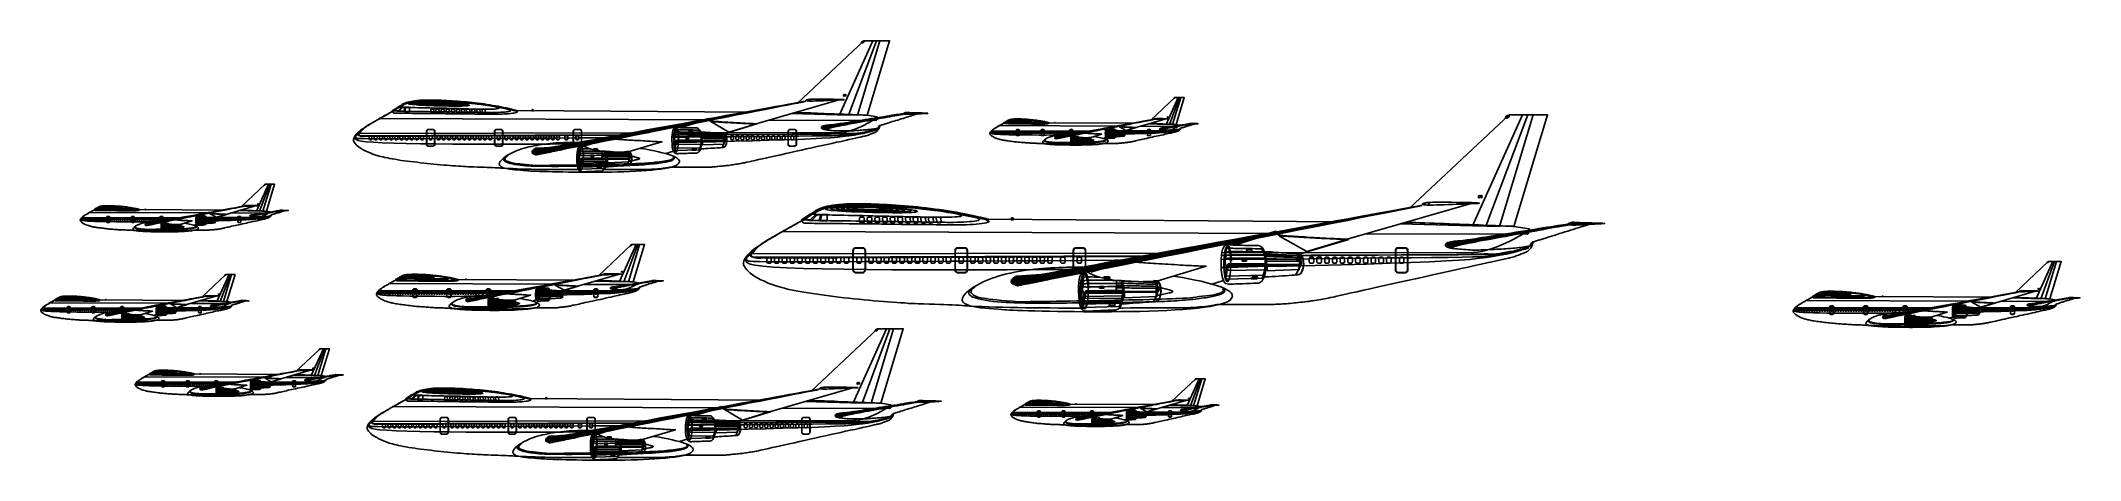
# Model space of a CAD drawing. Extents: x 526 to 2267, y -112 to 246.
import ezdxf

# ---------------------------------------------------------------- set-up
doc = ezdxf.new("R2010")
doc.units = 0
doc.header["$MEASUREMENT"] = 0
doc.layers.get('0').update_dxf_attribs({"linetype": 'CONTINUOUS'})

msp = doc.modelspace()

# ---------------------------------------------------------------- linework, layer by layer
for p, q in [((1208.6, 195.5), (1136.8, 174.8)), ((1487, 179.1), (1460.9, 171.6)), ((1433, 162.3), (1435.4, 163.1)), ((1059.8, 149.3), (1066.3, 151.3)), ((710.5, 105.1), (684.5, 97.5)), ((1749.1, 107.4), (1641.4, 76.3)), ((656.6, 88.3), (659, 89)), ((1020.4, 46.6), (984.5, 36.3)), ((1525.9, 38), (1535.7, 41.1)), ((676.9, 28), (650.8, 20.5)), ((946, 23.5), (949.3, 24.5)), ((2229.7, 32.2), (2193.8, 21.8)), ((622.9, 11.3), (625.3, 12)), ((2155.3, 9), (2158.5, 10.1)), ((703.4, -52), (705.8, -51.3)), ((757.4, -35.2), (731.3, -42.7)), ((1220.2, -50.2), (1148.4, -70.9)), ((1504.9, -60.9), (1478.9, -68.5)), ((1451, -77.7), (1453.4, -77)), ((1071.4, -96.4), (1077.9, -94.4))]:
    msp.add_line(p, q)
at = {"linetype": 'Continuous'}
for points in [[(1239.5, 245.6), (1215.7, 182.2), (1167, 183.5)], [(1236.5, 245.6), (1208.1, 182.4), (1167, 183.5)], [(1172.2, 192.5), (1228.8, 245.6), (1242.6, 245.6), (1223.3, 182.1), (1167, 183.5)], [(1172.2, 192.5), (1228.8, 245.6)], [(1172.2, 192.5), (1228.8, 245.6), (1239.5, 245.6)], [(1172.2, 192.5), (1228.8, 245.6), (1236.5, 245.6)], [(1228.5, 245.2), (1228.8, 245.2), (1229, 245), (1229, 244.7), (1228.8, 244.4), (1228.5, 244.2), (1228.1, 243.9), (1227.6, 243.8), (1227, 243.8), (1226.8, 243.9), (1226.8, 244), (1226.8, 244.3), (1227, 244.5), (1227.2, 244.8), (1227.6, 245), (1228, 245.2), (1228.5, 245.2)], [(1228.8, 245.6), (1250.8, 245.6), (1231.6, 182.1), (1240.3, 180.7), (1240.7, 180)], [(985.4, 135.7), (982, 135.7), (977.3, 135.7), (972.5, 135.7), (967.7, 135.7), (963.1, 135.8), (958.4, 135.8), (953.8, 135.9), (949.3, 135.9), (945, 136), (940.7, 136.1), (936.7, 136.2), (932.8, 136.3), (929.1, 136.5), (925.6, 136.6), (922.4, 136.8), (922.3, 136.8), (921.9, 136.8), (921.2, 136.9), (920.3, 136.9), (919, 137), (917.6, 137.1), (916, 137.2), (914.1, 137.3), (912, 137.4), (909.7, 137.5), (907.3, 137.6), (904.7, 137.7), (901.9, 137.8), (899, 137.9), (895.9, 138), (892.7, 138.2), (891, 138.2), (889.2, 138.3), (887.2, 138.4), (885, 138.5), (882.8, 138.6), (880.4, 138.8), (878, 139), (875.4, 139.2), (872.8, 139.4), (870.2, 139.6), (867.4, 139.8), (864.6, 140.1), (861.8, 140.3), (859, 140.6), (856.1, 140.9), (853.2, 141.2), (850.4, 141.6), (847.5, 141.9), (844.7, 142.2), (841.9, 142.6), (839.2, 142.9), (836.5, 143.3), (833.9, 143.6), (831.3, 144), (828.8, 144.5), (826.5, 144.8), (824.3, 145.2), (822.1, 145.6), (820.1, 146), (818.3, 146.5), (816.5, 146.9), (815, 147.3), (812.2, 148.1), (809.6, 149), (807.3, 149.9), (805.1, 150.9), (803.2, 151.8), (801.4, 152.7), (799.8, 153.7), (798.4, 154.6), (797.1, 155.5), (796.1, 156.4), (795.2, 157.3), (794.5, 158.1), (794, 158.9), (793.6, 159.6), (793.3, 160.2), (793.3, 160.8), (793.3, 161.5), (793.5, 162.2), (793.7, 163), (794, 163.7), (794.5, 164.4), (795, 165.1), (795.5, 165.8), (796.2, 166.6), (797, 167.3), (797.8, 168), (798.6, 168.7), (799.6, 169.5), (800.6, 170.2), (801.7, 170.9), (802.8, 171.7), (804, 172.5), (805.3, 173.3), (806.7, 174.2), (808.4, 175.1), (810, 176.1), (811.8, 177.1), (813.6, 178.1), (815.4, 179.2), (817.1, 180.2), (818.8, 181.1), (820.3, 182), (821.8, 182.8), (823, 183.4), (824.1, 184), (824.8, 184.4), (825.3, 184.7), (825.5, 184.8), (825.7, 185), (826.4, 185.5), (827.5, 186.2), (828.7, 187), (830.1, 188), (831.4, 188.9), (832.6, 189.7), (833.5, 190.4), (834.1, 190.8), (834.7, 191.3), (835.5, 191.7), (836.3, 192.1), (837.3, 192.5), (838.3, 192.9), (839.6, 193.2), (840.9, 193.6), (842.4, 193.9), (843.9, 194.2), (845.7, 194.4), (847.6, 194.6), (849.7, 194.8), (851.9, 194.9), (854.2, 195), (856.8, 195), (859, 195), (861.2, 195), (863.4, 195), (865.7, 194.9), (868, 194.8), (870.3, 194.7), (872.6, 194.6), (875, 194.5), (877.5, 194.4), (879.9, 194.2), (882.3, 194), (884.8, 193.8), (887.3, 193.6), (889.8, 193.4), (892.3, 193.1), (894.7, 192.9), (897.2, 192.6), (899.7, 192.3), (902.2, 192), (904.7, 191.7), (907.1, 191.3), (909.6, 191), (912, 190.5), (914.4, 190.1), (916.8, 189.7), (919.1, 189.3), (921.5, 188.8), (923.8, 188.3), (926, 187.8), (928.2, 187.3), (930.4, 186.7), (932.5, 186.2), (1133, 184.8)], [(798.3, 166.6), (799.2, 167.8), (800, 168.9), (800.9, 170), (801.9, 170.8), (802.9, 171.6), (803.9, 172.3), (804.8, 172.9), (805.7, 173.4), (806.9, 174.2), (808.4, 175), (809.8, 175.9), (811.4, 176.8), (813, 177.8), (814.7, 178.8), (816.3, 179.7), (817.9, 180.6), (819.4, 181.5), (820.9, 182.2), (822.1, 183), (823.2, 183.6), (824.2, 184.1), (824.9, 184.5), (825.3, 184.7), (825.5, 184.8), (825.7, 185), (826.4, 185.5), (827.5, 186.2), (828.7, 187), (830.1, 188), (831.4, 188.9), (832.6, 189.7), (833.5, 190.4), (834.1, 190.8), (834.7, 191.3), (835.5, 191.7), (836.3, 192.1), (837.3, 192.5), (838.3, 192.9), (839.6, 193.2), (840.9, 193.6), (842.4, 193.9), (843.9, 194.2), (845.7, 194.4), (847.6, 194.6), (849.7, 194.8), (851.9, 194.9), (854.2, 195), (856.8, 195), (859, 195), (861.2, 195), (863.4, 195), (865.7, 194.9), (868, 194.8), (870.3, 194.7), (872.6, 194.6), (875, 194.5), (877.5, 194.4), (879.9, 194.2), (882.3, 194), (884.8, 193.8), (887.3, 193.6), (889.8, 193.4), (892.3, 193.1), (894.7, 192.9), (897.2, 192.6), (899.7, 192.3), (902.2, 192), (904.7, 191.7), (907.1, 191.3), (909.6, 191), (912, 190.5), (914.4, 190.1), (916.8, 189.7), (919.1, 189.3), (921.5, 188.8), (923.8, 188.3), (926, 187.8), (928.2, 187.3), (930.4, 186.7), (932.5, 186.2), (1133, 184.8)], [(815.5, 179.2), (815.7, 179.2), (815.9, 179.3), (816.1, 179.5), (816.3, 179.6), (816.6, 179.8), (816.9, 180), (817.2, 180.2), (817.7, 180.4), (819.4, 181.4), (821, 182.2), (822.3, 183), (823.4, 183.6), (824.3, 184.1), (824.9, 184.5), (825.3, 184.7), (825.5, 184.8), (825.7, 185), (826.4, 185.5), (827.5, 186.2), (828.7, 187), (830.1, 188), (831.4, 188.9), (832.6, 189.7), (833.5, 190.4), (834.1, 190.8), (834.7, 191.3), (835.5, 191.7), (836.3, 192.1), (837.3, 192.5), (838.3, 192.9), (839.6, 193.2), (840.9, 193.6), (842.4, 193.9), (843.9, 194.2), (845.7, 194.4), (847.6, 194.6), (849.7, 194.8), (851.9, 194.9), (854.2, 195), (856.8, 195), (859, 195), (861.2, 195), (863.4, 195), (865.7, 194.9), (868, 194.8), (870.3, 194.7), (872.6, 194.6), (875, 194.5), (877.5, 194.4), (879.9, 194.2), (882.3, 194), (884.8, 193.8), (887.3, 193.6), (889.8, 193.4), (892.3, 193.1), (894.7, 192.9), (897.2, 192.6), (899.7, 192.3), (902.2, 192), (904.7, 191.7), (907.1, 191.3), (909.6, 191), (912, 190.5), (914.4, 190.1), (916.8, 189.7), (919.1, 189.3), (921.5, 188.8), (923.8, 188.3), (926, 187.8), (928.2, 187.3), (930.4, 186.7), (932.5, 186.2), (1133, 184.8)], [(930.9, 185.9), (928.8, 186.4), (926.9, 186.9), (924.8, 187.3), (922.9, 187.8), (921, 188.2), (919, 188.6), (917.2, 189), (915.3, 189.4), (913.4, 189.7), (911.5, 190.1), (909.7, 190.4), (907.8, 190.7), (905.9, 191), (904.1, 191.3), (902.2, 191.6), (900.3, 191.8), (898.4, 192), (896.5, 192.3), (894.5, 192.5), (892.5, 192.7), (890.5, 192.9), (888.4, 193), (886.4, 193.2), (884.2, 193.4), (882, 193.5), (879.8, 193.7), (877.5, 193.8), (875.1, 194), (872.7, 194.1), (870.3, 194.2), (867.7, 194.4), (865.1, 194.5), (863.5, 194.5), (861.9, 194.6), (860.1, 194.6), (858.2, 194.6), (856.2, 194.6), (854.2, 194.6), (852.1, 194.5), (850, 194.4), (847.9, 194.3), (845.9, 194.1), (843.9, 193.7), (842, 193.4), (840.2, 193), (838.5, 192.5), (837, 191.9), (835.6, 191.3), (834.4, 190.5), (833.3, 189.8), (832.1, 189.1), (831.1, 188.5), (830.2, 187.9), (829.3, 187.2), (828.5, 186.6), (827.9, 186.1), (827.4, 185.6), (827.1, 185.2), (826.9, 184.8), (826.8, 184.5), (827, 184.2), (827.4, 184), (827.9, 183.9), (828.7, 183.9), (829.3, 183.9), (830.4, 183.9), (831.8, 183.9), (833.6, 183.8), (835.6, 183.8), (838, 183.8), (840.6, 183.8), (843.5, 183.7), (846.6, 183.7), (849.8, 183.7), (853.3, 183.6), (856.8, 183.6), (860.4, 183.6), (864.2, 183.5), (868, 183.5), (871.8, 183.4), (875.6, 183.4), (879.4, 183.3), (883.1, 183.3), (886.7, 183.3), (890.3, 183.2), (893.7, 183.2), (896.9, 183.1), (900, 183.1), (902.8, 183.1), (905.5, 183.1), (907.8, 183), (909.8, 183), (911.6, 183), (913, 183), (914, 183), (914.7, 183), (916.3, 183), (918.2, 183), (920.1, 183.1), (921.9, 183.2), (923.8, 183.3), (925.6, 183.4), (927.3, 183.6), (928.8, 183.8), (930.2, 183.9), (931.3, 184.2), (932.2, 184.4), (932.8, 184.7), (933, 185), (932.7, 185.3), (932.1, 185.6), (930.9, 185.9)], [(910.6, 184.4), (910, 184.4), (909.1, 184.4), (907.9, 184.4), (906.3, 184.4), (904.4, 184.4), (902.2, 184.5), (899.8, 184.6), (897.2, 184.6), (894.4, 184.6), (891.4, 184.7), (888.2, 184.7), (884.9, 184.8), (881.6, 184.8), (878.1, 184.9), (874.7, 184.9), (871.2, 185), (867.6, 185), (864.2, 185.1), (860.7, 185.1), (857.3, 185.2), (854, 185.2), (850.9, 185.3), (847.9, 185.3), (845, 185.4), (842.4, 185.4), (840, 185.4), (837.8, 185.5), (835.9, 185.5), (834.3, 185.5), (833.1, 185.5), (832.1, 185.5), (831.5, 185.5), (830.7, 185.6), (830, 185.7), (829.5, 185.8), (829.3, 186), (829.2, 186.3), (829.3, 186.6), (829.5, 186.9), (830, 187.3), (830.5, 187.8), (831.1, 188.2), (831.8, 188.7), (832.5, 189.2), (833.4, 189.7), (834.4, 190.3), (835.3, 190.8), (836.3, 191.4), (837.6, 192), (838.9, 192.5), (840.5, 193), (842.2, 193.3), (844, 193.7), (845.8, 193.9), (847.7, 194.2), (849.7, 194.3), (851.7, 194.4), (853.7, 194.5), (855.7, 194.5), (857.6, 194.5), (859.6, 194.5), (861.5, 194.5), (863.2, 194.4), (864.9, 194.3), (867.2, 194.2), (869.3, 194.1), (871.4, 194), (873.5, 193.9), (875.5, 193.8), (877.5, 193.6), (879.4, 193.5), (881.3, 193.4), (883.2, 193.3), (885, 193.1), (886.9, 193), (888.7, 192.8), (890.4, 192.7), (892.2, 192.5), (894, 192.3), (895.7, 192.1), (897.4, 191.9), (899.2, 191.7), (900.9, 191.5), (902.7, 191.3), (904.4, 191), (906.2, 190.7), (908, 190.4), (909.7, 190.1), (911.6, 189.8), (913.4, 189.5), (915.3, 189.1), (917.2, 188.8), (919.1, 188.4), (921.1, 188), (923.1, 187.5), (925.1, 187.1), (926.3, 186.8), (927.1, 186.5), (927.5, 186.2), (927.5, 186), (927.3, 185.7), (926.7, 185.5), (925.9, 185.3), (924.8, 185.1), (923.5, 185), (922, 184.8), (920.4, 184.7), (918.6, 184.6), (916.7, 184.5), (914.7, 184.4), (912.7, 184.4), (910.6, 184.4)], [(913.6, 189.4), (911.5, 189.7), (909.5, 190), (907.6, 190.3), (905.7, 190.6), (903.9, 190.9), (902.1, 191.2), (900.4, 191.4), (898.7, 191.6), (897.1, 191.8), (895.5, 192), (893.9, 192.1), (892.4, 192.3), (890.9, 192.4), (889.4, 192.6), (887.9, 192.7), (886.5, 192.8), (885.1, 192.9), (883.7, 193), (882.3, 193.1), (881, 193.1), (879.6, 193.2), (878.3, 193.3), (876.9, 193.3), (875.6, 193.4), (874.2, 193.5), (872.9, 193.5), (871.5, 193.6), (870.2, 193.7), (868.8, 193.7), (867.4, 193.8), (866, 193.9), (864.6, 193.9), (862.6, 194.1), (860.5, 194.2), (858.6, 194.2), (856.6, 194.2), (854.7, 194.2), (852.7, 194.2), (850.9, 194.1), (849.1, 194), (847.4, 193.8), (845.7, 193.6), (844.1, 193.4), (842.6, 193.2), (841.2, 192.9), (839.9, 192.5), (838.7, 192.1), (837.6, 191.7), (836.6, 191.2), (835.5, 190.6), (834.6, 190.1), (834, 189.7), (833.9, 189.3), (834.2, 189), (835.3, 188.8), (837.2, 188.7), (837.6, 188.7), (838.3, 188.7), (839.3, 188.7), (840.6, 188.7), (842.1, 188.6), (843.9, 188.6), (845.9, 188.6), (848.1, 188.5), (850.4, 188.5), (852.9, 188.4), (855.6, 188.3), (858.3, 188.3), (861.1, 188.2), (864, 188.2), (866.9, 188.1), (869.8, 188), (872.8, 188), (875.7, 187.9), (878.6, 187.8), (881.4, 187.8), (884.1, 187.7), (886.7, 187.6), (889.2, 187.5), (891.5, 187.5), (893.7, 187.4), (895.7, 187.4), (897.5, 187.3), (899, 187.3), (900.3, 187.3), (901.3, 187.2), (902, 187.2), (902.4, 187.2), (905.2, 187.2), (907.7, 187.2), (909.9, 187.3), (911.8, 187.3), (913.5, 187.4), (914.8, 187.5), (915.8, 187.7), (916.6, 187.8), (917.2, 188), (917.4, 188.1), (917.4, 188.3), (917.1, 188.5), (916.6, 188.7), (915.8, 188.9), (914.8, 189.2), (913.6, 189.4)], [(864.6, 193.5), (866.4, 193.5), (868.3, 193.4), (870.2, 193.3), (872.1, 193.2), (874, 193.1), (875.9, 193), (877.8, 192.8), (879.7, 192.7), (881.4, 192.5), (883.1, 192.3), (884.7, 192.2), (886.2, 192), (887.5, 191.8), (888.7, 191.6), (889.8, 191.4), (890.6, 191.2), (891.3, 191.1), (891.8, 190.9), (892, 190.7), (892, 190.5), (891.6, 190.4), (891.1, 190.3), (890.3, 190.2), (889.1, 190.1), (887.6, 190), (885.8, 189.9), (883.6, 189.9), (881, 189.9), (878.1, 189.9), (874.7, 189.9), (870.9, 190), (866.6, 190.1), (862.2, 190.2), (858.3, 190.3), (854.8, 190.5), (851.7, 190.6), (849, 190.7), (846.7, 190.9), (844.7, 191.1), (843.2, 191.2), (841.9, 191.4), (841, 191.5), (840.4, 191.7), (840, 191.8), (840, 192), (840.1, 192.1), (840.5, 192.3), (841.1, 192.4), (841.9, 192.6), (842.9, 192.7), (844, 192.8), (845.2, 192.9), (846.6, 193), (848.1, 193.1), (849.7, 193.2), (851.3, 193.3), (853, 193.4), (854.7, 193.4), (856.4, 193.5), (858.1, 193.5), (859.8, 193.6), (861.5, 193.6), (863.1, 193.5), (864.6, 193.5)], [(864.6, 193.5), (866.4, 193.5), (868.3, 193.4), (870.2, 193.3), (872.1, 193.2), (874, 193.1), (875.9, 193), (877.8, 192.8), (879.7, 192.7), (881.4, 192.5), (883.1, 192.3), (884.7, 192.2), (886.2, 192), (887.5, 191.8), (888.7, 191.6), (889.8, 191.4), (890.6, 191.2), (891.3, 191.1), (891.8, 190.9), (892, 190.7), (892, 190.5), (891.6, 190.4), (891.1, 190.3), (890.3, 190.2), (889.1, 190.1), (887.6, 190), (885.8, 189.9), (883.6, 189.9), (881, 189.9), (878.1, 189.9), (874.7, 189.9), (870.9, 190), (866.6, 190.1), (862.2, 190.2), (858.3, 190.3), (854.8, 190.5), (851.7, 190.6), (849, 190.7), (846.7, 190.9), (844.7, 191.1), (843.2, 191.2), (841.9, 191.4), (841, 191.5), (840.4, 191.7), (840, 191.8), (840, 192), (840.1, 192.1), (840.5, 192.3), (841.1, 192.4), (841.9, 192.6), (842.9, 192.7), (844, 192.8), (845.2, 192.9), (846.6, 193), (848.1, 193.1), (849.7, 193.2), (851.3, 193.3), (853, 193.4), (854.7, 193.4), (856.4, 193.5), (858.1, 193.5), (859.8, 193.6), (861.5, 193.6), (863.1, 193.5), (864.6, 193.5)], [(866.3, 190.4), (862.5, 190.5), (859, 190.6), (855.9, 190.8), (853.2, 190.9), (850.9, 191.1), (848.9, 191.2), (847.2, 191.3), (845.8, 191.4), (844.7, 191.6), (843.9, 191.7), (843.4, 191.8), (843.1, 192), (843, 192.1), (843.1, 192.2), (843.5, 192.4), (844, 192.5), (844.7, 192.6), (845.5, 192.7), (846.5, 192.8), (847.6, 192.9), (848.8, 193), (850.1, 193.1), (851.5, 193.2), (852.9, 193.2), (854.4, 193.3), (855.9, 193.4), (857.4, 193.4), (858.9, 193.4), (860.4, 193.4), (861.8, 193.5), (863.2, 193.4), (864.6, 193.4), (866.1, 193.4), (867.8, 193.3), (869.4, 193.2), (871.1, 193.2), (872.8, 193), (874.5, 192.9), (876.1, 192.8), (877.7, 192.7), (879.2, 192.5), (880.7, 192.4), (882.1, 192.2), (883.4, 192.1), (884.6, 191.9), (885.7, 191.7), (886.6, 191.6), (887.3, 191.4), (887.9, 191.3), (888.3, 191.1), (888.5, 191), (888.5, 190.8), (888.2, 190.7), (887.8, 190.6), (887, 190.5), (886, 190.4), (884.7, 190.3), (883.1, 190.3), (881.2, 190.2), (878.9, 190.2), (876.4, 190.2), (873.4, 190.3), (870.1, 190.3), (866.3, 190.4)], [(866, 190.7), (862.7, 190.8), (859.7, 191), (857.1, 191.1), (854.8, 191.2), (852.8, 191.3), (851, 191.4), (849.6, 191.5), (848.4, 191.6), (847.5, 191.7), (846.8, 191.8), (846.3, 192), (846.1, 192.1), (846, 192.2), (846.1, 192.3), (846.4, 192.4), (846.9, 192.5), (847.4, 192.6), (848.2, 192.7), (849, 192.8), (850, 192.9), (851, 193), (852.1, 193), (853.3, 193.1), (854.5, 193.2), (855.8, 193.2), (857, 193.3), (858.4, 193.3), (859.6, 193.3), (860.9, 193.3), (862.2, 193.3), (863.4, 193.3), (864.5, 193.3), (865.9, 193.3), (867.3, 193.2), (868.7, 193.2), (870.2, 193.1), (871.6, 193), (873, 192.9), (874.4, 192.8), (875.8, 192.7), (877.1, 192.5), (878.4, 192.4), (879.6, 192.3), (880.7, 192.1), (881.7, 192), (882.6, 191.9), (883.4, 191.7), (884, 191.6), (884.5, 191.5), (884.9, 191.3), (885, 191.2), (885, 191.1), (884.8, 191), (884.4, 190.9), (883.8, 190.8), (882.9, 190.7), (881.8, 190.6), (880.4, 190.6), (878.7, 190.6), (876.8, 190.6), (874.6, 190.6), (872.1, 190.6), (869.2, 190.7), (866, 190.7)], [(865.7, 191.1), (860.5, 191.3), (856.4, 191.4), (853.2, 191.6), (851, 191.8), (849.7, 192), (849.1, 192.2), (849.1, 192.4), (849.8, 192.6), (850.8, 192.7), (852.4, 192.9), (854.1, 193), (856.1, 193.1), (858.3, 193.2), (860.4, 193.3), (862.5, 193.3), (864.5, 193.3), (866.7, 193.2), (869.1, 193.1), (871.6, 192.9), (873.9, 192.7), (876, 192.5), (878, 192.3), (879.6, 192), (880.7, 191.8), (881.4, 191.6), (881.6, 191.4), (881, 191.2), (879.8, 191.1), (877.7, 191), (874.7, 191), (870.8, 191), (865.7, 191.1)], [(865.4, 191.4), (861.2, 191.6), (857.9, 191.7), (855.4, 191.8), (853.7, 192), (852.6, 192.1), (852.1, 192.3), (852.1, 192.5), (852.6, 192.6), (853.5, 192.7), (854.7, 192.9), (856.1, 193), (857.8, 193.1), (859.4, 193.1), (861.2, 193.2), (862.8, 193.2), (864.4, 193.2), (866.2, 193.1), (868.2, 193), (870.1, 192.9), (871.9, 192.7), (873.7, 192.6), (875.2, 192.4), (876.5, 192.2), (877.5, 192), (878, 191.8), (878.1, 191.7), (877.7, 191.5), (876.7, 191.4), (875, 191.3), (872.6, 191.3), (869.4, 191.3), (865.4, 191.4)], [(864.4, 193.1), (865.7, 193), (867.2, 193), (868.6, 192.9), (870.1, 192.7), (871.3, 192.6), (872.5, 192.5), (873.5, 192.3), (874.2, 192.2), (874.6, 192), (874.7, 191.9), (874.4, 191.8), (873.6, 191.7), (872.3, 191.7), (870.6, 191.7), (868.2, 191.7), (865.1, 191.8), (862, 191.9), (859.5, 192), (857.6, 192.1), (856.3, 192.2), (855.5, 192.3), (855.1, 192.4), (855.2, 192.5), (855.5, 192.7), (856.2, 192.8), (857.1, 192.8), (858.2, 192.9), (859.3, 193), (860.6, 193), (861.9, 193.1), (863.2, 193.1), (864.4, 193.1)], [(1177.6, 193.6), (1177, 193.5), (1175.3, 193.2), (1172.4, 192.7), (1168.6, 191.9), (1163.8, 191.1), (1158.2, 190), (1151.8, 188.8), (1144.8, 187.4), (1137.1, 186), (1128.9, 184.4), (1120.2, 182.8), (1111.1, 181.1), (1101.7, 179.3), (1092, 177.5), (1082.2, 175.6), (1072.4, 173.7), (1062.5, 171.9), (1052.6, 170), (1042.9, 168.2), (1033.5, 166.4), (1024.3, 164.6), (1015.5, 163), (1007.2, 161.4), (999.4, 159.9), (992.2, 158.5), (985.7, 157.3), (979.9, 156.2), (974.9, 155.3), (970.9, 154.5), (967.9, 153.9), (965.9, 153.5), (965, 153.3), (964.4, 153.2), (963.4, 153), (962.2, 152.8), (960.8, 152.6), (959.2, 152.4), (957.6, 152.2), (955.8, 152), (954.1, 151.8), (952.4, 151.6), (950.8, 151.4), (949.3, 151.2), (947.9, 151.1), (946.8, 151), (946, 150.9), (945.4, 150.8), (945.2, 150.8)], [(945.3, 150.4), (945.5, 150.4), (946.1, 150.5), (946.9, 150.6), (948.1, 150.7), (949.4, 150.9), (950.9, 151.1), (952.5, 151.3), (954.3, 151.5), (956, 151.7), (957.7, 152), (959.4, 152.2), (961, 152.4), (962.4, 152.6), (963.6, 152.8), (964.6, 153), (965.3, 153.1), (966.2, 153.3), (968.1, 153.7), (971.2, 154.3), (975.2, 155.1), (980.1, 156), (985.9, 157.2), (992.4, 158.4), (999.6, 159.8), (1007.4, 161.3), (1015.7, 162.9), (1024.5, 164.5), (1033.6, 166.3), (1043.1, 168.1), (1052.7, 169.9), (1062.6, 171.8), (1072.4, 173.7), (1082.3, 175.6), (1092.1, 177.4), (1101.7, 179.2), (1111.1, 181), (1120.1, 182.7), (1128.8, 184.4), (1137.1, 186), (1144.7, 187.4), (1151.8, 188.8), (1158.1, 190), (1163.7, 191.1), (1168.5, 191.9), (1172.3, 192.7), (1175.2, 193.2), (1176.9, 193.5), (1177.5, 193.6)], [(1177.6, 193.6), (1177, 193.5), (1175.3, 193.2), (1172.4, 192.7), (1168.6, 192), (1163.8, 191.1), (1158.2, 190), (1151.8, 188.8), (1144.8, 187.5), (1137.1, 186.1), (1128.8, 184.6), (1120.1, 182.9), (1111, 181.2), (1101.6, 179.4), (1092, 177.6), (1082.2, 175.8), (1072.3, 173.9), (1062.4, 172.1), (1052.6, 170.3), (1042.9, 168.4), (1033.4, 166.7), (1024.3, 164.9), (1015.5, 163.3), (1007.1, 161.7), (999.3, 160.3), (992.1, 158.9), (985.6, 157.7), (979.8, 156.6), (974.8, 155.6), (970.8, 154.9), (967.8, 154.3), (965.8, 153.9), (964.9, 153.8), (964.3, 153.6), (963.3, 153.4), (962.1, 153.3), (960.7, 153.1), (959.2, 152.9), (957.6, 152.7), (955.8, 152.5), (954.2, 152.4), (952.5, 152.2), (950.9, 152), (949.4, 151.9), (948.1, 151.8), (947, 151.7), (946.1, 151.6), (945.6, 151.5), (945.4, 151.5)], [(945.5, 150), (945.7, 150), (946.2, 150.1), (947, 150.2), (948.2, 150.3), (949.5, 150.6), (951.1, 150.8), (952.7, 151), (954.4, 151.2), (956.1, 151.5), (957.9, 151.7), (959.5, 152), (961.1, 152.2), (962.5, 152.4), (963.8, 152.6), (964.8, 152.8), (965.5, 153), (966.4, 153.1), (968.3, 153.6), (971.4, 154.2), (975.4, 154.9), (980.3, 155.9), (986.1, 157), (992.6, 158.2), (999.8, 159.6), (1007.6, 161.1), (1015.9, 162.7), (1024.6, 164.4), (1033.7, 166.2), (1043.2, 167.9), (1052.8, 169.8), (1062.7, 171.6), (1072.5, 173.5), (1082.4, 175.4), (1092.1, 177.3), (1101.7, 179.1), (1111.1, 180.9), (1120.2, 182.7), (1128.8, 184.3), (1137.1, 185.9), (1144.7, 187.3), (1151.8, 188.7), (1158.1, 189.9), (1163.7, 191), (1168.5, 191.9), (1172.3, 192.6), (1175.1, 193.1), (1176.8, 193.5), (1177.5, 193.6)], [(945.7, 149.7), (945.9, 149.7), (946.5, 149.8), (947.3, 149.9), (948.4, 150), (949.7, 150.2), (951.3, 150.5), (952.9, 150.7), (954.6, 151), (956.3, 151.2), (958.1, 151.5), (959.7, 151.7), (961.3, 152), (962.7, 152.2), (964, 152.4), (965, 152.6), (965.7, 152.8), (966.6, 152.9), (968.5, 153.3), (971.5, 154), (975.6, 154.7), (980.5, 155.7), (986.2, 156.8), (992.7, 158.1), (999.9, 159.4), (1007.7, 160.9), (1016, 162.5), (1024.7, 164.2), (1033.9, 166), (1043.3, 167.8), (1052.9, 169.7), (1062.7, 171.5), (1072.6, 173.4), (1082.4, 175.4), (1092.1, 177.2), (1101.7, 179.1), (1111.1, 180.8), (1120.1, 182.6), (1128.8, 184.2), (1137, 185.8), (1144.7, 187.3), (1151.7, 188.7), (1158, 189.9), (1163.6, 191), (1168.4, 191.9), (1172.2, 192.6), (1175, 193.1), (1176.7, 193.5), (1177.4, 193.6)], [(945.9, 152), (946.1, 152), (946.6, 152), (947.4, 152.1), (948.5, 152.2), (949.7, 152.3), (951.2, 152.4), (952.7, 152.6), (954.4, 152.7), (956.1, 152.9), (957.7, 153), (959.3, 153.2), (960.8, 153.3), (962.2, 153.6), (963.4, 153.7), (964.3, 153.8), (965, 154), (965.8, 154.1), (967.8, 154.5), (970.9, 155.1), (974.9, 155.9), (979.9, 156.8), (985.7, 157.9), (992.2, 159.1), (999.4, 160.5), (1007.2, 161.9), (1015.6, 163.5), (1024.4, 165.1), (1033.5, 166.9), (1043, 168.6), (1052.7, 170.4), (1062.6, 172.3), (1072.5, 174.1), (1082.4, 176), (1092.2, 177.8), (1101.8, 179.6), (1111.2, 181.3), (1120.4, 183), (1129.1, 184.7), (1137.3, 186.2), (1145, 187.7), (1152.1, 189), (1158.5, 190.1), (1164.1, 191.2), (1168.9, 192.1), (1172.7, 192.8), (1175.6, 193.3), (1177.3, 193.6), (1177.9, 193.7)], [(946, 149.3), (946.2, 149.4), (946.7, 149.4), (947.6, 149.6), (948.7, 149.7), (950, 149.9), (951.5, 150.1), (953.1, 150.4), (954.9, 150.7), (956.6, 151), (958.3, 151.2), (960, 151.5), (961.5, 151.8), (963, 152), (964.2, 152.2), (965.2, 152.4), (965.9, 152.6), (966.8, 152.7), (968.7, 153.1), (971.7, 153.8), (975.8, 154.5), (980.6, 155.5), (986.4, 156.6), (992.8, 157.9), (1000, 159.2), (1007.8, 160.8), (1016.1, 162.4), (1024.8, 164.1), (1033.9, 165.8), (1043.3, 167.7), (1052.9, 169.5), (1062.7, 171.4), (1072.5, 173.3), (1082.4, 175.2), (1092.1, 177.1), (1101.7, 179), (1111, 180.7), (1120.1, 182.5), (1128.7, 184.2), (1137, 185.8), (1144.6, 187.2), (1151.6, 188.6), (1157.9, 189.8), (1163.5, 190.9), (1168.3, 191.8), (1172.1, 192.5), (1174.9, 193.1), (1176.6, 193.4), (1177.3, 193.5)], [(946.3, 152.4), (946.5, 152.4), (947, 152.4), (947.8, 152.5), (948.9, 152.6), (950.1, 152.7), (951.5, 152.8), (953, 152.9), (954.7, 153), (956.3, 153.2), (957.9, 153.3), (959.5, 153.4), (961, 153.6), (962.3, 153.8), (963.5, 153.9), (964.4, 154.1), (965, 154.2), (965.9, 154.4), (967.9, 154.8), (970.9, 155.3), (975, 156.1), (979.9, 157), (985.7, 158.1), (992.3, 159.3), (999.5, 160.7), (1007.3, 162.1), (1015.7, 163.7), (1024.5, 165.3), (1033.7, 167), (1043.2, 168.8), (1052.9, 170.6), (1062.8, 172.4), (1072.7, 174.2), (1082.6, 176.1), (1092.4, 177.9), (1102, 179.7), (1111.5, 181.5), (1120.6, 183.1), (1129.3, 184.8), (1137.6, 186.3), (1145.3, 187.7), (1152.4, 189), (1158.8, 190.2), (1164.4, 191.3), (1169.2, 192.1), (1173, 192.8), (1175.8, 193.3), (1177.6, 193.7), (1178.2, 193.8)], [(946.8, 152.8), (946.9, 152.8), (947.4, 152.9), (948.3, 152.9), (949.3, 153), (950.4, 153.1), (951.8, 153.1), (953.3, 153.2), (954.9, 153.4), (956.5, 153.5), (958.1, 153.6), (959.6, 153.8), (961, 153.9), (962.3, 154), (963.5, 154.2), (964.4, 154.3), (965, 154.4), (965.9, 154.6), (967.9, 155), (970.9, 155.5), (975, 156.3), (980, 157.3), (985.8, 158.3), (992.3, 159.5), (999.5, 160.9), (1007.4, 162.3), (1015.8, 163.9), (1024.6, 165.5), (1033.8, 167.2), (1043.3, 169), (1053, 170.8), (1062.9, 172.6), (1072.8, 174.4), (1082.7, 176.3), (1092.6, 178), (1102.2, 179.9), (1111.7, 181.6), (1120.8, 183.3), (1129.6, 184.9), (1137.8, 186.4), (1145.5, 187.9), (1152.7, 189.1), (1159.1, 190.3), (1164.7, 191.4), (1169.5, 192.2), (1173.3, 192.9), (1176.1, 193.4), (1177.9, 193.8), (1178.5, 193.9)], [(946.9, 149), (947.1, 149), (947.7, 149.1), (948.5, 149.2), (949.5, 149.4), (950.8, 149.6), (952.3, 149.8), (953.9, 150.1), (955.5, 150.4), (957.2, 150.7), (958.8, 151), (960.5, 151.2), (962, 151.5), (963.4, 151.8), (964.6, 152), (965.5, 152.2), (966.3, 152.3), (967.1, 152.5), (969.1, 152.9), (972.1, 153.5), (976.1, 154.3), (981, 155.3), (986.7, 156.4), (993.2, 157.7), (1000.4, 159), (1008.1, 160.6), (1016.4, 162.2), (1025.1, 163.9), (1034.2, 165.6), (1043.5, 167.5), (1053.2, 169.4), (1062.9, 171.3), (1072.7, 173.2), (1082.5, 175.1), (1092.2, 177), (1101.8, 178.9), (1111.1, 180.6), (1120.2, 182.4), (1128.8, 184.1), (1137, 185.7), (1144.6, 187.1), (1151.6, 188.5), (1157.9, 189.7), (1163.5, 190.8), (1168.2, 191.8), (1172, 192.5), (1174.8, 193), (1176.5, 193.4), (1177.2, 193.5)], [(947.2, 153.1), (947.4, 153.1), (947.9, 153.2), (948.7, 153.2), (949.6, 153.3), (950.9, 153.3), (952.2, 153.4), (953.6, 153.6), (955.1, 153.7), (956.7, 153.8), (958.2, 153.9), (959.7, 154), (961.1, 154.1), (962.4, 154.3), (963.5, 154.4), (964.4, 154.5), (965.1, 154.7), (965.9, 154.8), (967.9, 155.2), (971, 155.8), (975, 156.5), (980, 157.5), (985.8, 158.5), (992.4, 159.8), (999.6, 161.1), (1007.5, 162.5), (1015.9, 164.1), (1024.7, 165.7), (1033.9, 167.4), (1043.4, 169.2), (1053.2, 170.9), (1063.1, 172.7), (1073, 174.5), (1082.9, 176.4), (1092.8, 178.2), (1102.4, 180), (1111.9, 181.7), (1121, 183.4), (1129.8, 185), (1138.1, 186.5), (1145.8, 187.9), (1152.9, 189.2), (1159.3, 190.4), (1165, 191.4), (1169.7, 192.3), (1173.6, 193), (1176.4, 193.5), (1178.2, 193.8), (1178.8, 193.9)], [(947.8, 153.5), (947.9, 153.5), (948.4, 153.6), (949.1, 153.6), (950.1, 153.6), (951.2, 153.7), (952.5, 153.8), (954, 153.9), (955.4, 154), (956.9, 154.1), (958.4, 154.2), (959.9, 154.3), (961.3, 154.4), (962.5, 154.5), (963.6, 154.6), (964.5, 154.8), (965.1, 154.9), (966, 155), (968, 155.4), (971.1, 156), (975.1, 156.8), (980.1, 157.7), (985.9, 158.7), (992.5, 160), (999.7, 161.3), (1007.6, 162.7), (1016, 164.3), (1024.8, 165.9), (1034, 167.6), (1043.5, 169.3), (1053.3, 171.1), (1063.2, 172.9), (1073.2, 174.7), (1083.1, 176.5), (1093, 178.4), (1102.7, 180.1), (1112.2, 181.9), (1121.3, 183.5), (1130, 185.1), (1138.3, 186.6), (1146.1, 188.1), (1153.2, 189.3), (1159.6, 190.5), (1165.3, 191.5), (1170, 192.4), (1173.9, 193.1), (1176.7, 193.6), (1178.5, 193.9), (1179.1, 194.1)], [(947.8, 148.6), (948, 148.7), (948.5, 148.7), (949.3, 148.9), (950.3, 149.1), (951.6, 149.3), (953, 149.5), (954.5, 149.8), (956.1, 150.1), (957.7, 150.4), (959.3, 150.7), (960.9, 151), (962.4, 151.3), (963.7, 151.5), (964.9, 151.8), (965.8, 152), (966.5, 152.1), (967.4, 152.3), (969.3, 152.7), (972.4, 153.3), (976.4, 154.1), (981.2, 155.1), (986.9, 156.2), (993.4, 157.5), (1000.6, 158.9), (1008.3, 160.4), (1016.6, 162), (1025.3, 163.7), (1034.4, 165.5), (1043.7, 167.3), (1053.3, 169.2), (1063, 171.1), (1072.8, 173), (1082.6, 174.9), (1092.3, 176.9), (1101.8, 178.7), (1111.1, 180.5), (1120.1, 182.3), (1128.8, 184), (1136.9, 185.6), (1144.5, 187.1), (1151.5, 188.5), (1157.8, 189.7), (1163.4, 190.7), (1168.1, 191.7), (1171.9, 192.4), (1174.7, 193), (1176.4, 193.3), (1177.1, 193.4)], [(948.3, 153.8), (948.4, 153.8), (948.9, 153.9), (949.6, 153.9), (950.5, 153.9), (951.6, 154), (952.9, 154.1), (954.3, 154.1), (955.7, 154.2), (957.2, 154.3), (958.6, 154.4), (960.1, 154.5), (961.4, 154.6), (962.6, 154.7), (963.7, 154.9), (964.5, 155), (965.2, 155.1), (966, 155.3), (968, 155.7), (971.1, 156.2), (975.2, 157), (980.2, 157.9), (986, 159), (992.6, 160.2), (999.8, 161.5), (1007.7, 163), (1016.1, 164.5), (1024.9, 166.1), (1034.2, 167.7), (1043.7, 169.5), (1053.5, 171.2), (1063.4, 173.1), (1073.3, 174.8), (1083.3, 176.7), (1093.2, 178.5), (1102.9, 180.2), (1112.4, 182), (1121.6, 183.6), (1130.3, 185.2), (1138.6, 186.7), (1146.4, 188.1), (1153.5, 189.4), (1159.9, 190.5), (1165.6, 191.6), (1170.3, 192.5), (1174.2, 193.1), (1177.1, 193.7), (1178.8, 194), (1179.4, 194.1)], [(948.7, 148.3), (948.9, 148.3), (949.4, 148.4), (950.1, 148.5), (951.2, 148.7), (952.4, 149), (953.7, 149.2), (955.2, 149.5), (956.7, 149.8), (958.3, 150.1), (959.9, 150.4), (961.4, 150.7), (962.8, 151), (964.1, 151.3), (965.2, 151.5), (966.2, 151.7), (966.8, 151.9), (967.7, 152), (969.6, 152.4), (972.7, 153), (976.6, 153.9), (981.5, 154.8), (987.2, 155.9), (993.7, 157.3), (1000.8, 158.6), (1008.5, 160.2), (1016.8, 161.8), (1025.5, 163.5), (1034.5, 165.3), (1043.9, 167.2), (1053.4, 169.1), (1063.1, 171), (1072.9, 172.9), (1082.7, 174.8), (1092.4, 176.7), (1101.9, 178.7), (1111.2, 180.5), (1120.2, 182.3), (1128.8, 183.9), (1136.9, 185.5), (1144.5, 187), (1151.5, 188.4), (1157.8, 189.7), (1163.3, 190.7), (1168.1, 191.7), (1171.8, 192.4), (1174.6, 193), (1176.3, 193.3), (1177, 193.4)], [(1180.5, 195.3), (1180.7, 195.3), (1181, 195.4), (1181.4, 195.5), (1181.9, 195.5), (1182.5, 195.6), (1183.4, 195.7), (1184.4, 195.7), (1185.6, 195.8), (1187.1, 195.8), (1188.8, 195.8), (1190.9, 195.8), (1193.3, 195.8), (1196.1, 195.8), (1199.2, 195.7), (1202.8, 195.7), (1206.9, 195.6), (1207, 195.6), (1207.4, 195.6), (1207.9, 195.6), (1208.6, 195.5), (1209.3, 195.5), (1210, 195.5), (1210.6, 195.5), (1211.3, 195.4), (1211.7, 195.4), (1212, 195.4), (1212, 195.3), (1211.7, 195.3), (1211.1, 195.2), (1210, 195.1), (1208.5, 195.1), (1206.5, 195), (1206.3, 195), (1205.5, 195), (1204.3, 194.9), (1202.8, 194.8), (1200.9, 194.8), (1198.9, 194.7), (1196.6, 194.6), (1194.3, 194.5), (1192, 194.4), (1189.7, 194.3), (1187.5, 194.3), (1185.5, 194.2), (1183.8, 194.2), (1182.3, 194.2), (1181.2, 194.3), (1180.6, 194.4), (1180, 194.6), (1179.7, 194.7), (1179.6, 194.9), (1179.7, 195), (1179.9, 195.1), (1180.2, 195.2), (1180.4, 195.3), (1180.5, 195.3)], [(1182, 195.6), (1182.5, 195.6), (1182.9, 195.4), (1183.1, 195.2), (1183.2, 194.9), (1183.2, 194.6), (1182.9, 194.4), (1182.5, 194.3), (1182, 194.2), (1181.2, 194.3), (1180.6, 194.5), (1180.3, 194.7), (1180.3, 194.9), (1180.4, 195.1), (1180.8, 195.3), (1181.3, 195.5), (1182, 195.6)], [(1211.6, 198.1), (1211.7, 198.2), (1211.8, 198.4), (1212, 198.7), (1212.2, 199.2), (1212.2, 199.4), (1212.1, 199.6), (1211.9, 199.7), (1211.9, 199.8), (1211.8, 199.7), (1211.7, 199.6), (1211.5, 199.5), (1211.4, 199.3), (1211.4, 199.1), (1211.4, 198.9), (1211.5, 198.5), (1211.6, 198.1)], [(1213.2, 198.1), (1213.2, 198.2), (1213.3, 198.4), (1213.4, 198.8), (1213.5, 199.4), (1213.5, 199.5), (1213.3, 199.7), (1213.2, 199.7), (1213.1, 199.8), (1213, 199.7), (1212.9, 199.6), (1212.7, 199.4), (1212.7, 199.2), (1212.7, 199), (1212.8, 198.8), (1212.9, 198.5), (1213.2, 198.1)], [(1498.2, 197.2), (1489.6, 174.3), (1471.9, 174.7)], [(1497.1, 197.2), (1486.8, 174.3), (1471.9, 174.7)], [(1473.8, 178), (1494.3, 197.2), (1499.3, 197.2), (1492.3, 174.2), (1471.9, 174.7)], [(1473.8, 178), (1494.3, 197.2)], [(1473.8, 178), (1494.3, 197.2), (1498.2, 197.2)], [(1473.8, 178), (1494.3, 197.2), (1497.1, 197.2)], [(1494.2, 197.1), (1494.3, 197.1), (1494.4, 197), (1494.4, 196.9), (1494.3, 196.8), (1494.2, 196.7), (1494.1, 196.6), (1493.9, 196.6), (1493.7, 196.6), (1493.6, 196.6), (1493.6, 196.7), (1493.6, 196.8), (1493.7, 196.9), (1493.7, 196.9), (1493.9, 197), (1494, 197.1), (1494.2, 197.1)], [(1494.3, 197.2), (1502.3, 197.2), (1495.3, 174.2), (1498.5, 173.7), (1498.6, 173.5)], [(1099.2, 178.1), (815.5, 179.2)], [(831.2, 189.1), (834.5, 189.1), (831.2, 185.8), (826.1, 185.8), (831.2, 189.1)], [(835.4, 189), (832, 185.6), (836.2, 185.3), (837.3, 189), (835.4, 189)], [(837.8, 188.9), (836.9, 185.3), (840.9, 185.3), (840.9, 188.9), (837.8, 188.9)], [(861.2, 184.1), (861.5, 184.1), (861.7, 184.3), (861.8, 184.6), (861.9, 184.9), (861.9, 186.6), (861.8, 186.9), (861.7, 187.2), (861.5, 187.3), (861.2, 187.4), (860, 187.4), (859.7, 187.3), (859.5, 187.2), (859.3, 186.9), (859.3, 186.6), (859.3, 184.9), (859.3, 184.6), (859.5, 184.3), (859.7, 184.1), (860, 184.1), (861.2, 184.1)], [(866.2, 184.9), (866.2, 184.6), (866, 184.3), (865.8, 184.1), (865.5, 184.1), (864.4, 184.1), (864.1, 184.1), (863.9, 184.3), (863.7, 184.6), (863.7, 184.9), (863.6, 186.6), (863.7, 186.9), (863.9, 187.2), (864.1, 187.3), (864.4, 187.4), (865.5, 187.4), (865.8, 187.3), (866, 187.2), (866.1, 186.9), (866.2, 186.6), (866.2, 184.9)], [(870.6, 184.9), (870.6, 184.6), (870.4, 184.3), (870.2, 184.1), (869.9, 184.1), (868.8, 184.1), (868.5, 184.1), (868.3, 184.3), (868.1, 184.6), (868.1, 184.9), (868, 186.6), (868.1, 186.9), (868.2, 187.2), (868.4, 187.3), (868.7, 187.4), (869.8, 187.4), (870.2, 187.3), (870.4, 187.2), (870.5, 186.9), (870.6, 186.6), (870.6, 184.9)], [(875, 184.9), (875, 184.6), (874.8, 184.3), (874.6, 184.1), (874.3, 184.1), (873.2, 184.1), (872.9, 184.1), (872.7, 184.3), (872.5, 184.6), (872.4, 184.9), (872.4, 186.6), (872.4, 186.9), (872.5, 187.2), (872.7, 187.3), (873, 187.4), (874.2, 187.4), (874.5, 187.3), (874.7, 187.2), (874.9, 186.9), (874.9, 186.6), (875, 184.9)], [(879.4, 184.9), (879.4, 184.6), (879.2, 184.3), (879, 184.1), (878.7, 184.1), (877.6, 184.1), (877.3, 184.1), (877.1, 184.3), (876.9, 184.6), (876.8, 184.9), (876.8, 186.6), (876.8, 186.9), (876.9, 187.2), (877.1, 187.3), (877.4, 187.4), (878.5, 187.4), (878.8, 187.3), (879.1, 187.2), (879.2, 186.9), (879.3, 186.6), (879.4, 184.9)], [(883.8, 184.9), (883.7, 184.6), (883.6, 184.3), (883.4, 184.1), (883.1, 184.1), (881.9, 184.1), (881.7, 184.1), (881.4, 184.3), (881.3, 184.6), (881.2, 184.9), (881.1, 186.6), (881.1, 186.9), (881.3, 187.2), (881.5, 187.3), (881.7, 187.4), (882.9, 187.4), (883.2, 187.3), (883.4, 187.2), (883.6, 186.9), (883.7, 186.6), (883.8, 184.9)], [(888.1, 184.9), (888.1, 184.6), (888, 184.3), (887.8, 184.1), (887.5, 184.1), (886.4, 184.1), (886.1, 184.1), (885.9, 184.3), (885.7, 184.6), (885.6, 184.9), (885.4, 186.6), (885.5, 186.9), (885.7, 187.2), (885.9, 187.3), (886.1, 187.4), (887.3, 187.4), (887.5, 187.3), (887.8, 187.2), (887.9, 186.9), (888, 186.6), (888.1, 184.9)], [(892.5, 184.9), (892.5, 184.6), (892.4, 184.3), (892.2, 184.1), (891.9, 184.1), (890.7, 184.1), (890.5, 184.1), (890.2, 184.3), (890.1, 184.6), (890, 184.9), (889.8, 186.6), (889.8, 186.9), (890, 187.2), (890.2, 187.3), (890.5, 187.4), (891.6, 187.4), (891.9, 187.3), (892.2, 187.2), (892.3, 186.9), (892.4, 186.6), (892.5, 184.9)], [(896.9, 184.9), (896.9, 184.6), (896.8, 184.3), (896.5, 184.1), (896.3, 184.1), (895.2, 184.1), (894.9, 184.1), (894.6, 184.3), (894.4, 184.6), (894.3, 184.9), (894.2, 186.6), (894.2, 186.9), (894.3, 187.2), (894.5, 187.3), (894.8, 187.4), (896, 187.4), (896.2, 187.3), (896.5, 187.2), (896.6, 186.9), (896.7, 186.6), (896.9, 184.9)], [(901.3, 184.9), (901.3, 184.6), (901.2, 184.3), (900.9, 184.1), (900.7, 184.1), (899.5, 184.1), (899.2, 184.1), (899, 184.3), (898.8, 184.6), (898.7, 184.9), (898.6, 186.6), (898.6, 186.9), (898.7, 187.2), (898.9, 187.3), (899.2, 187.4), (900.3, 187.4), (900.6, 187.3), (900.8, 187.2), (901, 186.9), (901.1, 186.6), (901.3, 184.9)], [(905.1, 184.1), (905.3, 184.1), (905.5, 184.3), (905.7, 184.6), (905.7, 184.9), (905.5, 186.6), (905.4, 186.9), (905.2, 187.2), (905, 187.3), (904.7, 187.4), (903.5, 187.4), (903.2, 187.3), (903, 187.2), (902.9, 186.9), (902.9, 186.6), (903.1, 184.9), (903.2, 184.6), (903.4, 184.3), (903.6, 184.1), (903.9, 184.1), (905.1, 184.1)], [(945.4, 186), (945.4, 186.1), (945.5, 186.5), (945.7, 186.8), (946.1, 187), (946.4, 186.9), (946.6, 186.8), (946.8, 186.5), (946.9, 186), (946.9, 186), (946.8, 185.9), (946.6, 185.8), (946.2, 185.7), (945.8, 185.8), (945.5, 185.9), (945.4, 185.9), (945.4, 186)], [(1170.1, 184.4), (1171.1, 184.4), (1173.4, 184.3), (1175.8, 184.2), (1178.3, 184.1), (1181, 184.1), (1183.7, 184), (1186.4, 183.9), (1189.2, 183.8), (1192.1, 183.7), (1195, 183.6), (1197.8, 183.4), (1200.7, 183.3), (1203.5, 183.2), (1206.3, 183.1), (1209.1, 183), (1211.7, 182.9), (1214.3, 182.8), (1216.7, 182.7), (1219, 182.6), (1221.2, 182.5), (1223.2, 182.4), (1225, 182.4), (1226.7, 182.3), (1228.1, 182.2), (1229.3, 182.2), (1230.3, 182.1), (1231, 182.1), (1231.4, 182.1), (1231.6, 182.1), (1240.3, 180.7), (1240.2, 180.4), (1239.6, 179.8), (1238.7, 179.1), (1237.4, 178.2), (1235.7, 177.2), (1233.8, 176.1), (1231.6, 174.9), (1229.2, 173.7), (1226.8, 172.5), (1224.1, 171.3), (1221.4, 170.3), (1218.7, 169.4), (1216, 168.5), (1213.3, 167.9), (1210.8, 167.5), (1208.4, 167.3), (1065.4, 167)], [(1109.4, 166.3), (1109.4, 166.3), (1109.5, 166.3), (1137.6, 174.7), (1137.5, 174.7), (1137.2, 174.7), (1136.8, 174.8), (1136.1, 174.8), (1135.3, 174.8), (1134.4, 174.9), (1133.2, 174.9), (1132.1, 175), (1130.8, 175.1), (1129.3, 175.1), (1127.9, 175.3), (1126.3, 175.3), (1124.7, 175.4), (1123, 175.5), (1121.3, 175.6), (1119.5, 175.7), (1117.7, 175.8), (1116, 175.9), (1114.2, 176), (1112.6, 176.1), (1110.9, 176.2), (1109.2, 176.3), (1107.6, 176.4), (1106.2, 176.5), (1104.7, 176.6), (1103.4, 176.6), (1102.2, 176.7), (1101.1, 176.8), (1100.1, 176.9), (1099.3, 177), (1098.6, 177.1), (1098.1, 177.1), (1097.3, 177.4), (1096.7, 177.7), (1096.3, 178), (1096.1, 178.5), (1096, 178.8), (1096, 179.1), (1096.1, 179.3), (1096.1, 179.4), (1071, 171.5)], [(1095.1, 178.5), (1072.1, 171.3)], [(1098.3, 176.6), (1113.7, 167.7), (1136.3, 174.6), (1136.2, 174.6), (1135.9, 174.6), (1135.5, 174.6), (1134.9, 174.6), (1134.1, 174.7), (1133.1, 174.7), (1132.1, 174.8), (1130.9, 174.8), (1129.6, 174.9), (1128.3, 175), (1126.8, 175.1), (1125.3, 175.1), (1123.7, 175.3), (1122.1, 175.3), (1120.5, 175.4), (1118.9, 175.5), (1117.2, 175.6), (1115.5, 175.7), (1113.9, 175.8), (1112.3, 175.9), (1110.7, 176), (1109.2, 176), (1107.8, 176.1), (1106.4, 176.2), (1105.1, 176.3), (1104, 176.4), (1103, 176.4), (1102, 176.5), (1101.3, 176.5), (1100.7, 176.6), (1100.2, 176.6), (1100, 176.7), (1099.3, 176.8), (1098.8, 176.9), (1098.4, 176.9), (1098.2, 176.9), (1098, 176.9), (1098, 176.8), (1098.1, 176.7), (1098.3, 176.6)], [(1170.1, 184.4), (1171.1, 184.4), (1173.4, 184.3), (1175.8, 184.2), (1178.3, 184.1), (1181, 184.1), (1183.7, 184), (1186.4, 183.9), (1189.2, 183.8), (1192.1, 183.7), (1195, 183.6), (1197.8, 183.4), (1200.7, 183.3), (1203.5, 183.2), (1206.3, 183.1), (1209.1, 183), (1211.7, 182.9), (1214.3, 182.8), (1216.7, 182.7), (1219, 182.6), (1221.2, 182.5), (1223.2, 182.4), (1225, 182.4), (1226.7, 182.3), (1228.1, 182.2), (1229.3, 182.2), (1230.3, 182.1), (1231, 182.1), (1231.4, 182.1), (1231.6, 182.1), (1240.3, 180.7), (1240.5, 180.3), (1240.8, 180.1), (1240.9, 179.8), (1240.9, 179.5), (1240.8, 179.2), (1240.5, 178.8), (1239.9, 178.2), (1239.2, 177.6), (1147.6, 177.9)], [(1262.7, 183), (1262.5, 182.9), (1262, 182.9), (1261.2, 182.7), (1260, 182.5), (1258.6, 182.3), (1256.9, 182), (1255, 181.7), (1252.8, 181.3), (1250.5, 180.9), (1248, 180.5), (1245.4, 180.1), (1242.7, 179.6), (1239.8, 179.2), (1236.9, 178.7), (1234, 178.1), (1231, 177.7), (1228, 177.2), (1225.1, 176.7), (1222.1, 176.2), (1219.3, 175.7), (1216.5, 175.3), (1213.9, 174.8), (1211.4, 174.4), (1209, 174), (1206.8, 173.6), (1204.9, 173.3), (1203.1, 173), (1201.6, 172.7), (1200.4, 172.5), (1199.5, 172.4), (1198.9, 172.3), (1198.7, 172.2), (1198.1, 172.1), (1197.4, 172), (1196.4, 171.8), (1195.3, 171.7), (1194.3, 171.6), (1193.4, 171.4), (1192.8, 171.4), (1192.6, 171.3)], [(1192.7, 171.5), (1192.8, 171.2), (1193, 170.9), (1193.3, 170.6), (1193.7, 170.4), (1194.2, 170.1), (1194.9, 170), (1195.7, 169.8), (1196.5, 169.6), (1197.4, 169.5), (1198.3, 169.4), (1199.4, 169.3), (1200.5, 169.2), (1201.7, 169.1), (1202.9, 168.9), (1204.2, 168.9), (1205.5, 168.8), (1206.2, 168.7), (1206.9, 168.7), (1207.7, 168.7), (1208.6, 168.7), (1209.6, 168.7), (1210.6, 168.7), (1211.7, 168.7), (1212.8, 168.7), (1214, 168.7), (1215.2, 168.8), (1216.5, 168.8), (1217.8, 168.8), (1219.1, 168.9), (1220.4, 168.9), (1221.8, 169.1), (1223.1, 169.1), (1224.5, 169.2), (1225.8, 169.3), (1227.2, 169.4), (1228.5, 169.5), (1229.8, 169.6), (1231, 169.7), (1232.2, 169.8), (1233.4, 169.9), (1234.6, 170), (1235.6, 170.2), (1236.7, 170.3), (1237.6, 170.4), (1238.5, 170.6), (1239.4, 170.7), (1240.1, 170.9), (1240.7, 171.1), (1240.8, 171.4), (1241.2, 172), (1241.6, 172.7), (1242.1, 173.1), (1242.3, 173.2), (1242.6, 173.3), (1243.1, 173.4), (1243.7, 173.6), (1244.5, 173.9), (1245.5, 174.2), (1246.5, 174.5), (1247.6, 174.8), (1248.9, 175.3), (1250.2, 175.7), (1251.6, 176.1), (1253.1, 176.6), (1254.6, 177), (1256.1, 177.5), (1257.7, 178), (1259.2, 178.5), (1260.8, 179), (1262.3, 179.4), (1263.8, 179.9), (1265.3, 180.4), (1266.7, 180.8), (1268.1, 181.2), (1269.4, 181.7), (1270.6, 182), (1271.7, 182.4), (1272.7, 182.7), (1273.6, 183), (1274.3, 183.2), (1274.9, 183.4), (1275.4, 183.5), (1275.6, 183.6), (1275.7, 183.6), (1263.4, 183.6), (1263.2, 183.6), (1262.8, 183.5), (1262, 183.4), (1261, 183.3), (1259.7, 183.1), (1258.3, 182.8), (1256.6, 182.6), (1254.7, 182.3), (1252.7, 182), (1250.5, 181.6), (1248.1, 181.2), (1245.7, 180.8), (1243.2, 180.4), (1240.6, 180), (1238, 179.6), (1235.3, 179.2), (1232.6, 178.8), (1230, 178.4), (1227.4, 177.9), (1224.8, 177.5), (1222.3, 177.1), (1219.8, 176.7), (1217.6, 176.4), (1215.4, 176), (1213.3, 175.7), (1211.5, 175.4), (1209.8, 175.1), (1208.3, 174.9), (1207, 174.7), (1206, 174.5), (1205.3, 174.4), (1204.9, 174.3), (1204.2, 174.2), (1203.4, 174.1), (1202.6, 174), (1201.6, 173.9), (1200.6, 173.8), (1199.6, 173.8), (1198.6, 173.7), (1197.6, 173.6), (1196.6, 173.5), (1195.7, 173.3), (1194.9, 173.1), (1194.1, 172.9), (1193.6, 172.7), (1193.1, 172.4), (1192.8, 172), (1192.7, 171.5)], [(1192.7, 170.9), (1192.9, 171), (1193.5, 171.1), (1194.4, 171.2), (1195.4, 171.4), (1196.6, 171.6), (1197.6, 171.8), (1198.4, 171.9), (1198.9, 172), (1199.2, 172.1), (1199.8, 172.2), (1200.7, 172.4), (1201.9, 172.6), (1203.4, 172.8), (1205.1, 173.1), (1207, 173.5), (1209.2, 173.8), (1211.6, 174.2), (1214, 174.6), (1216.7, 175.1), (1219.4, 175.6), (1222.3, 176.1), (1225.2, 176.6), (1228.1, 177.1), (1231.1, 177.6), (1234.1, 178.1), (1237, 178.6), (1239.9, 179.1), (1242.7, 179.6), (1245.5, 180), (1248, 180.5), (1250.5, 180.9), (1252.8, 181.3), (1255, 181.7), (1256.9, 182), (1258.6, 182.3), (1260, 182.5), (1261.1, 182.7), (1262, 182.9), (1262.5, 182.9), (1262.7, 183)], [(1192.9, 170.8), (1193.2, 170.8), (1193.8, 170.9), (1194.6, 171.1), (1195.7, 171.3), (1196.8, 171.5), (1197.8, 171.7), (1198.7, 171.9), (1199.2, 172), (1199.5, 172), (1200.1, 172.2), (1201, 172.3), (1202.2, 172.5), (1203.6, 172.8), (1205.4, 173.1), (1207.3, 173.4), (1209.5, 173.8), (1211.8, 174.2), (1214.3, 174.6), (1216.9, 175.1), (1219.6, 175.6), (1222.5, 176.1), (1225.4, 176.6), (1228.3, 177), (1231.3, 177.6), (1234.2, 178.1), (1237.1, 178.6), (1240, 179.1), (1242.8, 179.6), (1245.5, 180), (1248.1, 180.5), (1250.6, 180.9), (1252.9, 181.3), (1255, 181.7), (1256.9, 182), (1258.6, 182.3), (1260, 182.5), (1261.2, 182.7), (1262, 182.9), (1262.5, 182.9), (1262.7, 183)], [(1262.7, 183), (1262.5, 182.9), (1262, 182.9), (1261.2, 182.7), (1260, 182.5), (1258.6, 182.3), (1256.9, 182), (1255, 181.7), (1252.8, 181.3), (1250.5, 181), (1248, 180.6), (1245.4, 180.1), (1242.7, 179.7), (1239.8, 179.2), (1236.9, 178.8), (1234, 178.2), (1231, 177.8), (1228, 177.3), (1225, 176.8), (1222.1, 176.3), (1219.3, 175.9), (1216.5, 175.4), (1213.8, 174.9), (1211.4, 174.5), (1209, 174.2), (1206.8, 173.8), (1204.9, 173.5), (1203.1, 173.2), (1201.6, 173), (1200.4, 172.8), (1199.5, 172.6), (1198.9, 172.5), (1198.6, 172.5), (1198.1, 172.4), (1197.4, 172.3), (1196.4, 172.2), (1195.4, 172.2), (1194.5, 172), (1193.6, 172), (1193.1, 171.9), (1192.9, 171.9)], [(1193.1, 172.2), (1193.3, 172.2), (1193.8, 172.3), (1194.6, 172.3), (1195.6, 172.3), (1196.6, 172.4), (1197.5, 172.5), (1198.2, 172.5), (1198.8, 172.6), (1199, 172.6), (1199.6, 172.7), (1200.5, 172.9), (1201.8, 173.1), (1203.2, 173.3), (1205, 173.6), (1206.9, 173.9), (1209.1, 174.3), (1211.5, 174.6), (1214, 175.1), (1216.6, 175.5), (1219.4, 176), (1222.2, 176.4), (1225.2, 176.9), (1228.1, 177.4), (1231.1, 177.9), (1234.1, 178.4), (1237.1, 178.9), (1240, 179.3), (1242.8, 179.8), (1245.6, 180.2), (1248.2, 180.6), (1250.6, 181), (1253, 181.4), (1255.1, 181.8), (1257, 182.1), (1258.7, 182.4), (1260.1, 182.6), (1261.3, 182.8), (1262.2, 182.9), (1262.7, 183), (1262.9, 183)], [(1193.2, 170.6), (1193.4, 170.6), (1194, 170.8), (1194.9, 170.9), (1196, 171.2), (1197.1, 171.4), (1198.1, 171.6), (1199, 171.8), (1199.5, 171.9), (1199.8, 172), (1200.4, 172.1), (1201.2, 172.3), (1202.5, 172.5), (1203.9, 172.8), (1205.7, 173.1), (1207.6, 173.4), (1209.7, 173.8), (1212.1, 174.2), (1214.5, 174.6), (1217.1, 175), (1219.8, 175.5), (1222.7, 176), (1225.5, 176.5), (1228.5, 177), (1231.4, 177.5), (1234.3, 178), (1237.3, 178.6), (1240.1, 179.1), (1242.9, 179.5), (1245.6, 180), (1248.2, 180.4), (1250.6, 180.9), (1252.9, 181.3), (1255, 181.7), (1256.9, 182), (1258.6, 182.3), (1260, 182.5), (1261.2, 182.7), (1262, 182.9), (1262.5, 182.9), (1262.7, 183)], [(1193.3, 172.5), (1193.5, 172.5), (1194, 172.5), (1194.8, 172.5), (1195.8, 172.5), (1196.7, 172.6), (1197.6, 172.6), (1198.4, 172.7), (1198.9, 172.7), (1199.1, 172.8), (1199.7, 172.9), (1200.6, 173), (1201.9, 173.2), (1203.3, 173.4), (1205.1, 173.7), (1207, 174), (1209.2, 174.4), (1211.6, 174.8), (1214.1, 175.2), (1216.7, 175.6), (1219.5, 176.1), (1222.4, 176.5), (1225.3, 177), (1228.3, 177.5), (1231.3, 177.9), (1234.2, 178.5), (1237.2, 178.9), (1240.1, 179.4), (1243, 179.8), (1245.7, 180.3), (1248.3, 180.7), (1250.8, 181.1), (1253.1, 181.5), (1255.3, 181.8), (1257.2, 182.1), (1258.9, 182.4), (1260.3, 182.6), (1261.5, 182.8), (1262.3, 183), (1262.8, 183), (1263, 183.1)], [(1193.4, 170.4), (1193.7, 170.5), (1194.3, 170.6), (1195.2, 170.8), (1196.3, 171.1), (1197.4, 171.4), (1198.4, 171.6), (1199.3, 171.8), (1199.8, 171.9), (1200, 172), (1200.6, 172.1), (1201.5, 172.3), (1202.7, 172.5), (1204.2, 172.7), (1205.9, 173), (1207.8, 173.4), (1209.9, 173.7), (1212.3, 174.1), (1214.7, 174.6), (1217.4, 175), (1220, 175.5), (1222.8, 176), (1225.7, 176.5), (1228.6, 177), (1231.5, 177.5), (1234.4, 178), (1237.3, 178.6), (1240.2, 179.1), (1243, 179.5), (1245.7, 180), (1248.3, 180.4), (1250.6, 180.9), (1252.9, 181.3), (1255, 181.7), (1256.9, 182), (1258.6, 182.3), (1260, 182.5), (1261.1, 182.7), (1261.9, 182.9), (1262.4, 182.9), (1262.6, 183)], [(1193.5, 172.7), (1193.7, 172.7), (1194.2, 172.7), (1194.9, 172.7), (1195.9, 172.7), (1196.7, 172.7), (1197.6, 172.8), (1198.3, 172.8), (1198.8, 172.9), (1199, 172.9), (1199.6, 173), (1200.5, 173.2), (1201.8, 173.3), (1203.3, 173.6), (1205, 173.9), (1207, 174.2), (1209.2, 174.5), (1211.6, 174.9), (1214, 175.3), (1216.7, 175.7), (1219.5, 176.2), (1222.4, 176.6), (1225.3, 177.1), (1228.3, 177.5), (1231.3, 178), (1234.3, 178.5), (1237.2, 179), (1240.2, 179.4), (1243, 179.9), (1245.8, 180.3), (1248.4, 180.7), (1250.9, 181.1), (1253.2, 181.5), (1255.4, 181.9), (1257.3, 182.2), (1259, 182.4), (1260.4, 182.6), (1261.6, 182.8), (1262.4, 183), (1262.9, 183), (1263.1, 183.1)], [(1193.7, 170.2), (1193.9, 170.3), (1194.5, 170.5), (1195.4, 170.7), (1196.5, 171), (1197.6, 171.3), (1198.7, 171.5), (1199.5, 171.7), (1200.1, 171.9), (1200.3, 171.9), (1200.9, 172), (1201.8, 172.2), (1203, 172.5), (1204.4, 172.7), (1206.2, 173), (1208.1, 173.3), (1210.2, 173.7), (1212.5, 174.1), (1215, 174.5), (1217.6, 175), (1220.2, 175.5), (1223, 176), (1225.9, 176.5), (1228.8, 177), (1231.7, 177.5), (1234.6, 178), (1237.5, 178.6), (1240.3, 179), (1243.1, 179.5), (1245.8, 180), (1248.3, 180.4), (1250.7, 180.9), (1253, 181.3), (1255.1, 181.7), (1256.9, 182), (1258.6, 182.3), (1260, 182.5), (1261.1, 182.7), (1261.9, 182.9), (1262.5, 182.9), (1262.6, 183)], [(1193.8, 172.9), (1194, 172.9), (1194.5, 172.9), (1195.1, 172.9), (1196, 172.9), (1196.8, 172.9), (1197.6, 172.9), (1198.2, 173), (1198.7, 173), (1199, 173.1), (1199.6, 173.2), (1200.5, 173.3), (1201.7, 173.5), (1203.2, 173.7), (1205, 174), (1206.9, 174.3), (1209.1, 174.6), (1211.5, 175), (1214, 175.4), (1216.7, 175.9), (1219.5, 176.3), (1222.4, 176.7), (1225.3, 177.2), (1228.3, 177.6), (1231.3, 178.1), (1234.3, 178.6), (1237.3, 179.1), (1240.2, 179.5), (1243.1, 180), (1245.8, 180.4), (1248.5, 180.8), (1251, 181.2), (1253.3, 181.6), (1255.5, 181.9), (1257.4, 182.2), (1259.1, 182.5), (1260.5, 182.7), (1261.7, 182.9), (1262.6, 183), (1263.1, 183.1), (1263.3, 183.1)], [(1194.1, 170.1), (1194.4, 170.2), (1195, 170.4), (1195.9, 170.6), (1197, 170.9), (1198, 171.2), (1199.1, 171.4), (1199.9, 171.6), (1200.4, 171.8), (1200.7, 171.8), (1201.3, 171.9), (1202.2, 172.2), (1203.4, 172.4), (1204.9, 172.6), (1206.6, 173), (1208.5, 173.3), (1210.6, 173.7), (1212.9, 174.1), (1215.3, 174.5), (1217.9, 175), (1220.6, 175.5), (1223.3, 176), (1226.2, 176.5), (1229, 177), (1231.9, 177.5), (1234.8, 178), (1237.7, 178.5), (1240.5, 179), (1243.2, 179.5), (1245.9, 180), (1248.4, 180.4), (1250.8, 180.9), (1253.1, 181.2), (1255.1, 181.7), (1257, 182), (1258.6, 182.3), (1260, 182.5), (1261.1, 182.7), (1261.9, 182.9), (1262.5, 182.9), (1262.6, 183)], [(1194.6, 170), (1194.8, 170), (1195.4, 170.2), (1196.3, 170.5), (1197.4, 170.8), (1198.4, 171), (1199.5, 171.3), (1200.3, 171.5), (1200.8, 171.7), (1201.1, 171.7), (1201.7, 171.9), (1202.6, 172), (1203.8, 172.3), (1205.3, 172.6), (1207, 172.9), (1208.9, 173.2), (1211, 173.6), (1213.3, 174), (1215.7, 174.5), (1218.3, 174.9), (1220.9, 175.4), (1223.7, 175.9), (1226.4, 176.4), (1229.3, 176.9), (1232.2, 177.5), (1235, 178), (1237.9, 178.5), (1240.7, 179), (1243.4, 179.5), (1246, 179.9), (1248.5, 180.4), (1250.9, 180.8), (1253.1, 181.2), (1255.2, 181.6), (1257, 181.9), (1258.6, 182.2), (1260, 182.5), (1261.1, 182.7), (1261.9, 182.8), (1262.4, 182.9), (1262.6, 182.9)], [(1195, 169.9), (1195.3, 169.9), (1195.9, 170.1), (1196.8, 170.3), (1197.8, 170.6), (1198.9, 170.9), (1199.9, 171.2), (1200.6, 171.4), (1201.1, 171.6), (1201.4, 171.7), (1202.1, 171.8), (1203, 172), (1204.2, 172.2), (1205.7, 172.5), (1207.4, 172.8), (1209.3, 173.2), (1211.4, 173.6), (1213.6, 174), (1216, 174.4), (1218.6, 174.9), (1221.2, 175.4), (1224, 175.9), (1226.8, 176.4), (1229.5, 176.9), (1232.4, 177.4), (1235.2, 177.9), (1238, 178.5), (1240.8, 179), (1243.5, 179.5), (1246.1, 179.9), (1248.6, 180.4), (1250.9, 180.8), (1253.1, 181.2), (1255.2, 181.6), (1257, 181.9), (1258.6, 182.2), (1259.9, 182.5), (1261.1, 182.7), (1261.9, 182.8), (1262.4, 182.9), (1262.5, 182.9)], [(1263.5, 184), (1263.8, 184.1), (1264, 184.2), (1264.2, 184.2), (1264.5, 184.2), (1264.9, 184.3), (1265.4, 184.3), (1266, 184.3), (1266.8, 184.3), (1267.7, 184.3), (1268.9, 184.2), (1270.2, 184.2), (1271.8, 184.1), (1273.7, 184.1), (1275.8, 184), (1278.3, 184), (1281.1, 183.9), (1281.3, 183.9), (1281.8, 183.9), (1282.4, 183.8), (1283, 183.8), (1283.3, 183.8), (1283.3, 183.7), (1282.8, 183.7), (1281.5, 183.6), (1281.3, 183.6), (1280.8, 183.6), (1280, 183.5), (1278.9, 183.5), (1277.6, 183.4), (1276.2, 183.3), (1274.6, 183.2), (1273.1, 183.1), (1271.4, 183.1), (1269.8, 183), (1268.3, 182.9), (1267, 182.9), (1265.7, 182.9), (1264.7, 182.9), (1264, 182.9), (1263.5, 183), (1262.9, 183.2), (1262.6, 183.4), (1262.6, 183.6), (1262.8, 183.7), (1263, 183.9), (1263.2, 183.9), (1263.4, 184), (1263.5, 184)], [(1265, 184.4), (1265.5, 184.4), (1265.9, 184.3), (1266.1, 184), (1266.2, 183.8), (1266.1, 183.5), (1265.9, 183.3), (1265.5, 183.1), (1265, 183.1), (1264.2, 183.2), (1263.6, 183.3), (1263.3, 183.5), (1263.3, 183.7), (1263.4, 183.9), (1263.8, 184.2), (1264.3, 184.3), (1265, 184.4)], [(1406.1, 157.4), (1404.8, 157.4), (1403.1, 157.4), (1401.4, 157.4), (1399.7, 157.4), (1398, 157.4), (1396.3, 157.4), (1394.6, 157.5), (1393, 157.5), (1391.4, 157.5), (1389.9, 157.6), (1388.4, 157.6), (1387, 157.6), (1385.7, 157.7), (1384.4, 157.7), (1383.3, 157.8), (1383.2, 157.8), (1383.1, 157.8), (1382.8, 157.8), (1382.5, 157.9), (1382, 157.9), (1381.5, 157.9), (1380.9, 157.9), (1380.2, 158), (1379.5, 158), (1378.7, 158.1), (1377.8, 158.1), (1376.8, 158.1), (1375.8, 158.2), (1374.7, 158.2), (1373.6, 158.3), (1372.5, 158.3), (1371.9, 158.3), (1371.2, 158.3), (1370.5, 158.4), (1369.7, 158.4), (1368.9, 158.5), (1368, 158.5), (1367.1, 158.6), (1366.2, 158.7), (1365.3, 158.7), (1364.3, 158.8), (1363.3, 158.9), (1362.3, 159), (1361.3, 159.1), (1360.2, 159.2), (1359.2, 159.3), (1358.2, 159.4), (1357.1, 159.5), (1356.1, 159.6), (1355.1, 159.8), (1354.1, 159.9), (1353.1, 160), (1352.1, 160.2), (1351.1, 160.3), (1350.2, 160.4), (1349.3, 160.6), (1348.5, 160.7), (1347.7, 160.9), (1346.9, 161), (1346.2, 161.1), (1345.5, 161.3), (1344.9, 161.5), (1344.3, 161.6), (1343.3, 161.9), (1342.4, 162.2), (1341.5, 162.5), (1340.7, 162.9), (1340, 163.2), (1339.4, 163.6), (1338.8, 163.9), (1338.3, 164.3), (1337.8, 164.6), (1337.5, 164.9), (1337.1, 165.2), (1336.9, 165.5), (1336.7, 165.8), (1336.5, 166.1), (1336.4, 166.3), (1336.4, 166.5), (1336.4, 166.7), (1336.5, 167), (1336.6, 167.3), (1336.7, 167.5), (1336.9, 167.8), (1337, 168.1), (1337.3, 168.3), (1337.5, 168.6), (1337.8, 168.9), (1338.1, 169.1), (1338.4, 169.4), (1338.7, 169.6), (1339.1, 169.9), (1339.5, 170.2), (1339.9, 170.5), (1340.3, 170.7), (1340.8, 171), (1341.3, 171.4), (1341.9, 171.7), (1342.5, 172.1), (1343.1, 172.4), (1343.8, 172.8), (1344.4, 173.2), (1345.1, 173.5), (1345.7, 173.9), (1346.2, 174.2), (1346.8, 174.5), (1347.2, 174.7), (1347.6, 174.9), (1347.9, 175.1), (1348, 175.2), (1348.1, 175.2), (1348.2, 175.3), (1348.5, 175.4), (1348.8, 175.7), (1349.3, 176), (1349.8, 176.3), (1350.3, 176.7), (1350.7, 177), (1351, 177.3), (1351.2, 177.4), (1351.5, 177.6), (1351.7, 177.7), (1352, 177.9), (1352.4, 178), (1352.8, 178.1), (1353.2, 178.3), (1353.7, 178.4), (1354.2, 178.5), (1354.8, 178.6), (1355.4, 178.7), (1356.1, 178.8), (1356.9, 178.8), (1357.7, 178.9), (1358.5, 178.9), (1359.5, 178.9), (1360.2, 178.9), (1361, 178.9), (1361.8, 178.9), (1362.7, 178.9), (1363.5, 178.8), (1364.4, 178.8), (1365.2, 178.8), (1366.1, 178.7), (1367, 178.7), (1367.8, 178.6), (1368.7, 178.5), (1369.6, 178.5), (1370.5, 178.4), (1371.4, 178.3), (1372.3, 178.2), (1373.2, 178.1), (1374.1, 178), (1375, 177.9), (1375.9, 177.8), (1376.8, 177.7), (1377.7, 177.6), (1378.6, 177.4), (1379.5, 177.3), (1380.3, 177.1), (1381.2, 177), (1382.1, 176.8), (1382.9, 176.6), (1383.7, 176.5), (1384.5, 176.3), (1385.3, 176.1), (1386.1, 175.9), (1386.9, 175.7), (1459.6, 175.2)], [(1338.3, 168.6), (1338.6, 169.1), (1338.9, 169.5), (1339.2, 169.8), (1339.6, 170.1), (1339.9, 170.4), (1340.3, 170.7), (1340.6, 170.9), (1340.9, 171.1), (1341.4, 171.4), (1341.9, 171.7), (1342.4, 172), (1343, 172.3), (1343.6, 172.7), (1344.2, 173), (1344.8, 173.3), (1345.4, 173.7), (1345.9, 174), (1346.4, 174.3), (1346.9, 174.5), (1347.3, 174.8), (1347.6, 174.9), (1347.9, 175.1), (1348, 175.2), (1348.1, 175.2), (1348.2, 175.3), (1348.5, 175.4), (1348.8, 175.7), (1349.3, 176), (1349.8, 176.3), (1350.3, 176.7), (1350.7, 177), (1351, 177.3), (1351.2, 177.4), (1351.5, 177.6), (1351.7, 177.7), (1352, 177.9), (1352.4, 178), (1352.8, 178.1), (1353.2, 178.3), (1353.7, 178.4), (1354.2, 178.5), (1354.8, 178.6), (1355.4, 178.7), (1356.1, 178.8), (1356.9, 178.8), (1357.7, 178.9), (1358.5, 178.9), (1359.5, 178.9), (1360.2, 178.9), (1361, 178.9), (1361.8, 178.9), (1362.7, 178.9), (1363.5, 178.8), (1364.4, 178.8), (1365.2, 178.8), (1366.1, 178.7), (1367, 178.7), (1367.8, 178.6), (1368.7, 178.5), (1369.6, 178.5), (1370.5, 178.4), (1371.4, 178.3), (1372.3, 178.2), (1373.2, 178.1), (1374.1, 178), (1375, 177.9), (1375.9, 177.8), (1376.8, 177.7), (1377.7, 177.6), (1378.6, 177.4), (1379.5, 177.3), (1380.3, 177.1), (1381.2, 177), (1382.1, 176.8), (1382.9, 176.6), (1383.7, 176.5), (1384.5, 176.3), (1385.3, 176.1), (1386.1, 175.9), (1386.9, 175.7), (1459.6, 175.2)], [(1344.5, 173.2), (1344.5, 173.2), (1344.6, 173.2), (1344.7, 173.3), (1344.8, 173.3), (1344.9, 173.4), (1345, 173.5), (1345.1, 173.5), (1345.3, 173.6), (1345.9, 174), (1346.5, 174.3), (1346.9, 174.5), (1347.3, 174.8), (1347.7, 175), (1347.9, 175.1), (1348, 175.2), (1348.1, 175.2), (1348.2, 175.3), (1348.5, 175.4), (1348.8, 175.7), (1349.3, 176), (1349.8, 176.3), (1350.3, 176.7), (1350.7, 177), (1351, 177.3), (1351.2, 177.4), (1351.5, 177.6), (1351.7, 177.7), (1352, 177.9), (1352.4, 178), (1352.8, 178.1), (1353.2, 178.3), (1353.7, 178.4), (1354.2, 178.5), (1354.8, 178.6), (1355.4, 178.7), (1356.1, 178.8), (1356.9, 178.8), (1357.7, 178.9), (1358.5, 178.9), (1359.5, 178.9), (1360.2, 178.9), (1361, 178.9), (1361.8, 178.9), (1362.7, 178.9), (1363.5, 178.8), (1364.4, 178.8), (1365.2, 178.8), (1366.1, 178.7), (1367, 178.7), (1367.8, 178.6), (1368.7, 178.5), (1369.6, 178.5), (1370.5, 178.4), (1371.4, 178.3), (1372.3, 178.2), (1373.2, 178.1), (1374.1, 178), (1375, 177.9), (1375.9, 177.8), (1376.8, 177.7), (1377.7, 177.6), (1378.6, 177.4), (1379.5, 177.3), (1380.3, 177.1), (1381.2, 177), (1382.1, 176.8), (1382.9, 176.6), (1383.7, 176.5), (1384.5, 176.3), (1385.3, 176.1), (1386.1, 175.9), (1386.9, 175.7), (1459.6, 175.2)], [(1350.2, 176.8), (1351.4, 176.8), (1350.2, 175.6), (1348.3, 175.6), (1350.2, 176.8)], [(1386.3, 175.6), (1385.6, 175.8), (1384.9, 176), (1384.1, 176.1), (1383.4, 176.3), (1382.7, 176.4), (1382, 176.6), (1381.3, 176.7), (1380.7, 176.9), (1380, 177), (1379.3, 177.1), (1378.6, 177.2), (1378, 177.3), (1377.3, 177.5), (1376.6, 177.5), (1375.9, 177.7), (1375.2, 177.7), (1374.5, 177.8), (1373.8, 177.9), (1373.1, 178), (1372.4, 178.1), (1371.7, 178.1), (1370.9, 178.2), (1370.2, 178.3), (1369.4, 178.3), (1368.6, 178.4), (1367.8, 178.4), (1367, 178.5), (1366.1, 178.5), (1365.2, 178.6), (1364.3, 178.6), (1363.4, 178.7), (1362.5, 178.7), (1361.9, 178.7), (1361.3, 178.7), (1360.7, 178.8), (1360, 178.8), (1359.3, 178.8), (1358.5, 178.8), (1357.8, 178.7), (1357, 178.7), (1356.2, 178.6), (1355.5, 178.6), (1354.8, 178.4), (1354.1, 178.3), (1353.4, 178.2), (1352.8, 178), (1352.3, 177.8), (1351.8, 177.5), (1351.3, 177.3), (1350.9, 177), (1350.5, 176.8), (1350.1, 176.5), (1349.8, 176.3), (1349.5, 176.1), (1349.2, 175.9), (1349, 175.7), (1348.8, 175.5), (1348.7, 175.4), (1348.6, 175.2), (1348.6, 175.1), (1348.7, 175), (1348.8, 174.9), (1349, 174.9), (1349.3, 174.9), (1349.5, 174.9), (1349.9, 174.9), (1350.4, 174.9), (1351, 174.9), (1351.8, 174.9), (1352.7, 174.8), (1353.6, 174.8), (1354.6, 174.8), (1355.7, 174.8), (1356.9, 174.8), (1358.2, 174.8), (1359.5, 174.8), (1360.8, 174.8), (1362.1, 174.7), (1363.5, 174.7), (1364.9, 174.7), (1366.3, 174.7), (1367.6, 174.7), (1369, 174.7), (1370.3, 174.7), (1371.6, 174.6), (1372.8, 174.6), (1374, 174.6), (1375.1, 174.6), (1376.1, 174.6), (1377.1, 174.6), (1378, 174.6), (1378.7, 174.6), (1379.3, 174.5), (1379.8, 174.5), (1380.2, 174.5), (1380.4, 174.5), (1381, 174.5), (1381.7, 174.6), (1382.4, 174.6), (1383.1, 174.6), (1383.8, 174.7), (1384.4, 174.7), (1385, 174.8), (1385.6, 174.8), (1386.1, 174.9), (1386.5, 175), (1386.8, 175.1), (1387, 175.2), (1387.1, 175.3), (1387, 175.4), (1386.8, 175.5), (1386.3, 175.6)], [(1379, 175.1), (1378.8, 175.1), (1378.4, 175.1), (1378, 175.1), (1377.4, 175.1), (1376.7, 175.1), (1375.9, 175.1), (1375.1, 175.1), (1374.1, 175.1), (1373.1, 175.1), (1372, 175.2), (1370.9, 175.2), (1369.7, 175.2), (1368.4, 175.2), (1367.2, 175.2), (1365.9, 175.2), (1364.7, 175.3), (1363.4, 175.3), (1362.1, 175.3), (1360.9, 175.3), (1359.6, 175.3), (1358.5, 175.4), (1357.3, 175.4), (1356.2, 175.4), (1355.2, 175.4), (1354.2, 175.4), (1353.4, 175.4), (1352.6, 175.4), (1351.9, 175.4), (1351.3, 175.4), (1350.8, 175.5), (1350.5, 175.5), (1350.3, 175.5), (1350, 175.5), (1349.7, 175.5), (1349.6, 175.6), (1349.5, 175.6), (1349.5, 175.7), (1349.5, 175.9), (1349.6, 176), (1349.7, 176.1), (1349.9, 176.3), (1350.1, 176.4), (1350.4, 176.6), (1350.7, 176.8), (1351, 177), (1351.3, 177.2), (1351.7, 177.4), (1352, 177.6), (1352.5, 177.8), (1353, 178), (1353.6, 178.2), (1354.2, 178.3), (1354.8, 178.4), (1355.5, 178.5), (1356.2, 178.6), (1356.9, 178.7), (1357.6, 178.7), (1358.3, 178.7), (1359, 178.7), (1359.8, 178.7), (1360.5, 178.7), (1361.1, 178.7), (1361.8, 178.7), (1362.4, 178.7), (1363.2, 178.6), (1364, 178.6), (1364.8, 178.5), (1365.5, 178.5), (1366.2, 178.5), (1367, 178.4), (1367.7, 178.4), (1368.4, 178.3), (1369, 178.3), (1369.7, 178.2), (1370.4, 178.2), (1371, 178.1), (1371.6, 178.1), (1372.3, 178), (1372.9, 177.9), (1373.6, 177.9), (1374.2, 177.8), (1374.8, 177.7), (1375.5, 177.6), (1376.1, 177.5), (1376.7, 177.5), (1377.4, 177.3), (1378, 177.3), (1378.7, 177.1), (1379.3, 177), (1380, 176.9), (1380.7, 176.8), (1381.3, 176.6), (1382, 176.5), (1382.8, 176.3), (1383.5, 176.2), (1384.2, 176), (1384.7, 175.9), (1385, 175.8), (1385.1, 175.7), (1385.1, 175.6), (1385, 175.5), (1384.8, 175.5), (1384.5, 175.4), (1384.1, 175.3), (1383.6, 175.3), (1383.1, 175.2), (1382.5, 175.2), (1381.9, 175.1), (1381.2, 175.1), (1380.5, 175.1), (1379.7, 175.1), (1379, 175.1)], [(1351.7, 176.7), (1350.5, 175.5), (1352, 175.4), (1352.4, 176.7), (1351.7, 176.7)], [(1380, 176.9), (1379.3, 177), (1378.6, 177.1), (1377.9, 177.2), (1377.2, 177.3), (1376.5, 177.4), (1375.9, 177.5), (1375.3, 177.6), (1374.7, 177.7), (1374.1, 177.7), (1373.5, 177.8), (1372.9, 177.9), (1372.3, 177.9), (1371.8, 178), (1371.3, 178), (1370.7, 178.1), (1370.2, 178.1), (1369.7, 178.1), (1369.2, 178.2), (1368.7, 178.2), (1368.2, 178.2), (1367.7, 178.3), (1367.2, 178.3), (1366.7, 178.3), (1366.3, 178.3), (1365.8, 178.4), (1365.3, 178.4), (1364.8, 178.4), (1364.3, 178.4), (1363.8, 178.4), (1363.3, 178.5), (1362.8, 178.5), (1362.3, 178.5), (1361.6, 178.6), (1360.8, 178.6), (1360.1, 178.6), (1359.4, 178.6), (1358.7, 178.6), (1358, 178.6), (1357.3, 178.6), (1356.7, 178.5), (1356, 178.5), (1355.4, 178.4), (1354.9, 178.3), (1354.3, 178.2), (1353.8, 178.1), (1353.3, 178), (1352.9, 177.9), (1352.5, 177.7), (1352.1, 177.5), (1351.8, 177.3), (1351.4, 177.1), (1351.2, 177), (1351.1, 176.8), (1351.3, 176.7), (1351.7, 176.6), (1352.3, 176.6), (1352.5, 176.6), (1352.7, 176.6), (1353.1, 176.6), (1353.6, 176.6), (1354.1, 176.6), (1354.8, 176.6), (1355.5, 176.6), (1356.3, 176.6), (1357.1, 176.5), (1358.1, 176.5), (1359, 176.5), (1360, 176.5), (1361, 176.4), (1362.1, 176.4), (1363.1, 176.4), (1364.2, 176.4), (1365.3, 176.3), (1366.3, 176.3), (1367.4, 176.3), (1368.4, 176.3), (1369.3, 176.2), (1370.3, 176.2), (1371.2, 176.2), (1372.1, 176.2), (1372.8, 176.2), (1373.6, 176.1), (1374.2, 176.1), (1374.8, 176.1), (1375.2, 176.1), (1375.6, 176.1), (1375.8, 176.1), (1376, 176.1), (1377, 176.1), (1377.9, 176.1), (1378.7, 176.1), (1379.4, 176.1), (1380, 176.2), (1380.5, 176.2), (1380.9, 176.2), (1381.1, 176.3), (1381.3, 176.3), (1381.4, 176.4), (1381.4, 176.5), (1381.3, 176.6), (1381.1, 176.6), (1380.9, 176.7), (1380.5, 176.8), (1380, 176.9)], [(1352.6, 176.7), (1352.2, 175.4), (1353.7, 175.4), (1353.7, 176.7), (1352.6, 176.7)], [(1362.3, 178.4), (1363, 178.4), (1363.6, 178.3), (1364.3, 178.3), (1365, 178.3), (1365.7, 178.2), (1366.4, 178.2), (1367.1, 178.1), (1367.7, 178.1), (1368.4, 178), (1369, 177.9), (1369.6, 177.9), (1370.1, 177.8), (1370.6, 177.7), (1371, 177.7), (1371.4, 177.6), (1371.7, 177.5), (1372, 177.5), (1372.1, 177.4), (1372.2, 177.3), (1372.2, 177.3), (1372.1, 177.3), (1371.9, 177.2), (1371.6, 177.2), (1371.2, 177.1), (1370.6, 177.1), (1370, 177.1), (1369.2, 177), (1368.2, 177), (1367.2, 177), (1365.9, 177.1), (1364.6, 177.1), (1363, 177.1), (1361.4, 177.2), (1360, 177.2), (1358.7, 177.3), (1357.6, 177.3), (1356.6, 177.4), (1355.8, 177.4), (1355.1, 177.5), (1354.5, 177.5), (1354.1, 177.6), (1353.7, 177.6), (1353.5, 177.7), (1353.4, 177.7), (1353.4, 177.8), (1353.4, 177.9), (1353.6, 177.9), (1353.8, 178), (1354.1, 178), (1354.4, 178.1), (1354.8, 178.1), (1355.3, 178.2), (1355.8, 178.2), (1356.3, 178.2), (1356.9, 178.3), (1357.5, 178.3), (1358.1, 178.3), (1358.7, 178.3), (1359.3, 178.4), (1359.9, 178.4), (1360.6, 178.4), (1361.1, 178.4), (1361.7, 178.4), (1362.3, 178.4)], [(1362.3, 178.4), (1363, 178.4), (1363.6, 178.3), (1364.3, 178.3), (1365, 178.3), (1365.7, 178.2), (1366.4, 178.2), (1367.1, 178.1), (1367.7, 178.1), (1368.4, 178), (1369, 177.9), (1369.6, 177.9), (1370.1, 177.8), (1370.6, 177.7), (1371, 177.7), (1371.4, 177.6), (1371.7, 177.5), (1372, 177.5), (1372.1, 177.4), (1372.2, 177.3), (1372.2, 177.3), (1372.1, 177.3), (1371.9, 177.2), (1371.6, 177.2), (1371.2, 177.1), (1370.6, 177.1), (1370, 177.1), (1369.2, 177), (1368.2, 177), (1367.2, 177), (1365.9, 177.1), (1364.6, 177.1), (1363, 177.1), (1361.4, 177.2), (1360, 177.2), (1358.7, 177.3), (1357.6, 177.3), (1356.6, 177.4), (1355.8, 177.4), (1355.1, 177.5), (1354.5, 177.5), (1354.1, 177.6), (1353.7, 177.6), (1353.5, 177.7), (1353.4, 177.7), (1353.4, 177.8), (1353.4, 177.9), (1353.6, 177.9), (1353.8, 178), (1354.1, 178), (1354.4, 178.1), (1354.8, 178.1), (1355.3, 178.2), (1355.8, 178.2), (1356.3, 178.2), (1356.9, 178.3), (1357.5, 178.3), (1358.1, 178.3), (1358.7, 178.3), (1359.3, 178.4), (1359.9, 178.4), (1360.6, 178.4), (1361.1, 178.4), (1361.7, 178.4), (1362.3, 178.4)], [(1362.9, 177.3), (1361.5, 177.3), (1360.3, 177.3), (1359.1, 177.4), (1358.2, 177.4), (1357.3, 177.5), (1356.6, 177.5), (1356, 177.6), (1355.5, 177.6), (1355.1, 177.7), (1354.8, 177.7), (1354.6, 177.7), (1354.5, 177.8), (1354.4, 177.9), (1354.5, 177.9), (1354.6, 178), (1354.8, 178), (1355.1, 178), (1355.4, 178.1), (1355.7, 178.1), (1356.1, 178.2), (1356.6, 178.2), (1357, 178.2), (1357.5, 178.2), (1358.1, 178.3), (1358.6, 178.3), (1359.1, 178.3), (1359.7, 178.3), (1360.2, 178.3), (1360.8, 178.3), (1361.3, 178.4), (1361.8, 178.3), (1362.3, 178.3), (1362.8, 178.3), (1363.4, 178.3), (1364, 178.3), (1364.6, 178.2), (1365.3, 178.2), (1365.9, 178.2), (1366.5, 178.1), (1367, 178.1), (1367.6, 178), (1368.1, 178), (1368.6, 177.9), (1369.1, 177.8), (1369.5, 177.8), (1369.9, 177.7), (1370.2, 177.7), (1370.5, 177.6), (1370.7, 177.5), (1370.9, 177.5), (1370.9, 177.4), (1370.9, 177.4), (1370.9, 177.3), (1370.7, 177.3), (1370.4, 177.3), (1370, 177.2), (1369.6, 177.2), (1369, 177.2), (1368.3, 177.2), (1367.5, 177.2), (1366.5, 177.2), (1365.5, 177.2), (1364.3, 177.2), (1362.9, 177.3)], [(1362.8, 177.4), (1361.6, 177.4), (1360.5, 177.4), (1359.6, 177.5), (1358.7, 177.5), (1358, 177.5), (1357.4, 177.6), (1356.9, 177.6), (1356.4, 177.7), (1356.1, 177.7), (1355.8, 177.7), (1355.7, 177.8), (1355.6, 177.8), (1355.5, 177.9), (1355.6, 177.9), (1355.7, 178), (1355.9, 178), (1356.1, 178), (1356.3, 178.1), (1356.6, 178.1), (1357, 178.1), (1357.4, 178.2), (1357.8, 178.2), (1358.2, 178.2), (1358.6, 178.2), (1359.1, 178.3), (1359.5, 178.3), (1360, 178.3), (1360.5, 178.3), (1360.9, 178.3), (1361.4, 178.3), (1361.8, 178.3), (1362.3, 178.3), (1362.8, 178.3), (1363.2, 178.3), (1363.8, 178.2), (1364.3, 178.2), (1364.8, 178.2), (1365.3, 178.2), (1365.8, 178.1), (1366.3, 178.1), (1366.8, 178), (1367.3, 178), (1367.7, 177.9), (1368.1, 177.9), (1368.5, 177.8), (1368.8, 177.8), (1369.1, 177.7), (1369.3, 177.7), (1369.5, 177.6), (1369.6, 177.6), (1369.7, 177.5), (1369.7, 177.5), (1369.6, 177.5), (1369.5, 177.4), (1369.2, 177.4), (1368.9, 177.4), (1368.5, 177.3), (1368, 177.3), (1367.4, 177.3), (1366.7, 177.3), (1365.9, 177.3), (1365, 177.3), (1364, 177.3), (1362.8, 177.4)], [(1362.7, 177.5), (1360.8, 177.5), (1359.3, 177.6), (1358.2, 177.7), (1357.4, 177.7), (1356.9, 177.8), (1356.7, 177.9), (1356.7, 178), (1356.9, 178), (1357.3, 178.1), (1357.8, 178.1), (1358.5, 178.2), (1359.2, 178.2), (1360, 178.3), (1360.8, 178.3), (1361.5, 178.3), (1362.2, 178.3), (1363.1, 178.2), (1363.9, 178.2), (1364.8, 178.2), (1365.6, 178.1), (1366.4, 178), (1367.1, 177.9), (1367.7, 177.8), (1368.1, 177.7), (1368.4, 177.7), (1368.4, 177.6), (1368.2, 177.5), (1367.8, 177.5), (1367, 177.5), (1366, 177.4), (1364.5, 177.5), (1362.7, 177.5)], [(1362.6, 177.6), (1361.1, 177.7), (1359.9, 177.7), (1359, 177.7), (1358.3, 177.8), (1357.9, 177.9), (1357.8, 177.9), (1357.8, 178), (1357.9, 178), (1358.3, 178.1), (1358.7, 178.1), (1359.2, 178.2), (1359.8, 178.2), (1360.4, 178.2), (1361, 178.2), (1361.6, 178.2), (1362.2, 178.2), (1362.9, 178.2), (1363.6, 178.2), (1364.3, 178.1), (1364.9, 178.1), (1365.6, 178), (1366.1, 178), (1366.6, 177.9), (1367, 177.8), (1367.2, 177.7), (1367.2, 177.7), (1367, 177.6), (1366.7, 177.6), (1366.1, 177.6), (1365.2, 177.6), (1364, 177.6), (1362.6, 177.6)], [(1362.2, 178.2), (1362.7, 178.2), (1363.2, 178.2), (1363.7, 178.1), (1364.3, 178.1), (1364.7, 178), (1365.1, 178), (1365.5, 177.9), (1365.8, 177.9), (1365.9, 177.8), (1365.9, 177.8), (1365.8, 177.7), (1365.6, 177.7), (1365.1, 177.7), (1364.4, 177.7), (1363.6, 177.7), (1362.5, 177.7), (1361.3, 177.8), (1360.4, 177.8), (1359.7, 177.8), (1359.3, 177.9), (1359, 177.9), (1358.8, 178), (1358.9, 178), (1359, 178.1), (1359.2, 178.1), (1359.6, 178.1), (1360, 178.2), (1360.4, 178.2), (1360.8, 178.2), (1361.3, 178.2), (1361.8, 178.2), (1362.2, 178.2)], [(1361, 174.9), (1361.1, 175), (1361.2, 175), (1361.3, 175.1), (1361.3, 175.2), (1361.3, 175.9), (1361.3, 176), (1361.2, 176.1), (1361.1, 176.1), (1361, 176.1), (1360.6, 176.1), (1360.5, 176.1), (1360.4, 176.1), (1360.4, 176), (1360.4, 175.9), (1360.4, 175.2), (1360.4, 175.1), (1360.4, 175), (1360.5, 175), (1360.6, 174.9), (1361, 174.9)], [(1362.9, 175.2), (1362.9, 175.1), (1362.8, 175), (1362.7, 175), (1362.6, 174.9), (1362.2, 174.9), (1362.1, 175), (1362, 175), (1362, 175.1), (1362, 175.2), (1361.9, 175.9), (1362, 176), (1362, 176.1), (1362.1, 176.1), (1362.2, 176.1), (1362.6, 176.1), (1362.7, 176.1), (1362.8, 176.1), (1362.8, 176), (1362.9, 175.9), (1362.9, 175.2)], [(1364.5, 175.2), (1364.4, 175.1), (1364.4, 175), (1364.3, 175), (1364.2, 174.9), (1363.8, 174.9), (1363.7, 175), (1363.6, 175), (1363.6, 175.1), (1363.5, 175.2), (1363.5, 175.9), (1363.5, 176), (1363.6, 176.1), (1363.7, 176.1), (1363.8, 176.1), (1364.2, 176.1), (1364.3, 176.1), (1364.4, 176.1), (1364.4, 176), (1364.4, 175.9), (1364.5, 175.2)], [(1366, 175.2), (1366, 175.1), (1366, 175), (1365.9, 175), (1365.8, 174.9), (1365.4, 174.9), (1365.3, 175), (1365.2, 175), (1365.1, 175.1), (1365.1, 175.2), (1365.1, 175.9), (1365.1, 176), (1365.2, 176.1), (1365.2, 176.1), (1365.3, 176.1), (1365.8, 176.1), (1365.9, 176.1), (1366, 176.1), (1366, 176), (1366, 175.9), (1366, 175.2)], [(1367.7, 175.2), (1367.6, 175.1), (1367.6, 175), (1367.5, 175), (1367.4, 174.9), (1367, 174.9), (1366.9, 175), (1366.8, 175), (1366.7, 175.1), (1366.7, 175.2), (1366.7, 175.9), (1366.7, 176), (1366.7, 176.1), (1366.8, 176.1), (1366.9, 176.1), (1367.3, 176.1), (1367.4, 176.1), (1367.5, 176.1), (1367.6, 176), (1367.6, 175.9), (1367.7, 175.2)], [(1369.2, 175.2), (1369.2, 175.1), (1369.2, 175), (1369.1, 175), (1369, 174.9), (1368.6, 174.9), (1368.5, 175), (1368.4, 175), (1368.3, 175.1), (1368.3, 175.2), (1368.3, 175.9), (1368.3, 176), (1368.3, 176.1), (1368.4, 176.1), (1368.5, 176.1), (1368.9, 176.1), (1369, 176.1), (1369.1, 176.1), (1369.2, 176), (1369.2, 175.9), (1369.2, 175.2)], [(1370.8, 175.2), (1370.8, 175.1), (1370.8, 175), (1370.7, 175), (1370.6, 174.9), (1370.2, 174.9), (1370.1, 175), (1370, 175), (1369.9, 175.1), (1369.9, 175.2), (1369.8, 175.9), (1369.9, 176), (1369.9, 176.1), (1370, 176.1), (1370.1, 176.1), (1370.5, 176.1), (1370.6, 176.1), (1370.7, 176.1), (1370.7, 176), (1370.8, 175.9), (1370.8, 175.2)], [(1372.4, 175.2), (1372.4, 175.1), (1372.3, 175), (1372.3, 175), (1372.2, 174.9), (1371.8, 174.9), (1371.7, 175), (1371.6, 175), (1371.5, 175.1), (1371.5, 175.2), (1371.4, 175.9), (1371.4, 176), (1371.5, 176.1), (1371.6, 176.1), (1371.7, 176.1), (1372.1, 176.1), (1372.2, 176.1), (1372.3, 176.1), (1372.3, 176), (1372.3, 175.9), (1372.4, 175.2)], [(1374, 175.2), (1374, 175.1), (1374, 175), (1373.9, 175), (1373.8, 174.9), (1373.4, 174.9), (1373.3, 175), (1373.2, 175), (1373.1, 175.1), (1373.1, 175.2), (1373, 175.9), (1373, 176), (1373.1, 176.1), (1373.1, 176.1), (1373.2, 176.1), (1373.7, 176.1), (1373.7, 176.1), (1373.8, 176.1), (1373.9, 176), (1373.9, 175.9), (1374, 175.2)], [(1375.6, 175.2), (1375.6, 175.1), (1375.5, 175), (1375.5, 175), (1375.4, 174.9), (1374.9, 174.9), (1374.8, 175), (1374.7, 175), (1374.7, 175.1), (1374.7, 175.2), (1374.6, 175.9), (1374.6, 176), (1374.7, 176.1), (1374.7, 176.1), (1374.8, 176.1), (1375.2, 176.1), (1375.3, 176.1), (1375.4, 176.1), (1375.5, 176), (1375.5, 175.9), (1375.6, 175.2)], [(1377, 174.9), (1377, 175), (1377.1, 175), (1377.2, 175.1), (1377.2, 175.2), (1377.1, 175.9), (1377.1, 176), (1377, 176.1), (1376.9, 176.1), (1376.8, 176.1), (1376.4, 176.1), (1376.3, 176.1), (1376.2, 176.1), (1376.2, 176), (1376.2, 175.9), (1376.3, 175.2), (1376.3, 175.1), (1376.3, 175), (1376.4, 175), (1376.5, 174.9), (1377, 174.9)], [(1475.8, 178.4), (1475.5, 178.4), (1474.9, 178.2), (1473.9, 178.1), (1472.5, 177.8), (1470.8, 177.5), (1468.7, 177.1), (1466.4, 176.6), (1463.9, 176.2), (1461.1, 175.6), (1458.1, 175.1), (1454.9, 174.5), (1451.6, 173.9), (1448.2, 173.2), (1444.7, 172.6), (1441.2, 171.9), (1437.6, 171.2), (1434, 170.5), (1430.5, 169.8), (1426.9, 169.2), (1423.5, 168.5), (1420.2, 167.9), (1417, 167.3), (1414, 166.7), (1411.1, 166.2), (1408.6, 165.7), (1406.2, 165.2), (1404.1, 164.8), (1402.3, 164.5), (1400.8, 164.2), (1399.7, 164), (1399, 163.9), (1398.7, 163.8), (1398.5, 163.7), (1398.1, 163.7), (1397.7, 163.6), (1397.1, 163.5), (1396.6, 163.5), (1396, 163.4), (1395.4, 163.3), (1394.7, 163.2), (1394.1, 163.2), (1393.5, 163.1), (1393, 163), (1392.5, 163), (1392.1, 162.9), (1391.8, 162.9), (1391.6, 162.9), (1391.5, 162.9)], [(1391.5, 162.7), (1391.6, 162.7), (1391.8, 162.8), (1392.1, 162.8), (1392.5, 162.8), (1393, 162.9), (1393.6, 163), (1394.2, 163), (1394.8, 163.1), (1395.4, 163.2), (1396, 163.3), (1396.7, 163.4), (1397.2, 163.5), (1397.7, 163.5), (1398.2, 163.6), (1398.5, 163.7), (1398.8, 163.7), (1399.1, 163.8), (1399.8, 163.9), (1400.9, 164.2), (1402.4, 164.4), (1404.2, 164.8), (1406.2, 165.2), (1408.6, 165.6), (1411.2, 166.1), (1414.1, 166.7), (1417.1, 167.2), (1420.3, 167.9), (1423.6, 168.5), (1427, 169.1), (1430.5, 169.8), (1434.1, 170.5), (1437.6, 171.2), (1441.2, 171.9), (1444.8, 172.5), (1448.2, 173.2), (1451.6, 173.8), (1454.9, 174.5), (1458.1, 175.1), (1461.1, 175.6), (1463.8, 176.1), (1466.4, 176.6), (1468.7, 177.1), (1470.7, 177.5), (1472.5, 177.8), (1473.8, 178.1), (1474.9, 178.2), (1475.5, 178.4), (1475.7, 178.4)], [(1391.6, 162.6), (1391.7, 162.6), (1391.9, 162.6), (1392.2, 162.7), (1392.6, 162.7), (1393.1, 162.8), (1393.6, 162.9), (1394.2, 162.9), (1394.8, 163), (1395.5, 163.1), (1396.1, 163.2), (1396.7, 163.3), (1397.3, 163.4), (1397.8, 163.5), (1398.3, 163.5), (1398.6, 163.6), (1398.9, 163.7), (1399.2, 163.7), (1399.9, 163.9), (1401, 164.1), (1402.5, 164.4), (1404.2, 164.7), (1406.3, 165.1), (1408.7, 165.6), (1411.3, 166.1), (1414.1, 166.6), (1417.1, 167.2), (1420.3, 167.8), (1423.6, 168.4), (1427, 169.1), (1430.5, 169.8), (1434.1, 170.4), (1437.7, 171.1), (1441.2, 171.8), (1444.8, 172.5), (1448.3, 173.1), (1451.7, 173.8), (1454.9, 174.4), (1458.1, 175), (1461.1, 175.6), (1463.8, 176.1), (1466.4, 176.6), (1468.7, 177), (1470.7, 177.4), (1472.4, 177.8), (1473.8, 178), (1474.9, 178.2), (1475.5, 178.4), (1475.7, 178.4)], [(1475.8, 178.4), (1475.5, 178.4), (1474.9, 178.2), (1473.9, 178.1), (1472.5, 177.8), (1470.8, 177.5), (1468.7, 177.1), (1466.4, 176.7), (1463.9, 176.2), (1461.1, 175.7), (1458.1, 175.1), (1454.9, 174.5), (1451.6, 173.9), (1448.2, 173.3), (1444.7, 172.6), (1441.2, 171.9), (1437.6, 171.3), (1434, 170.6), (1430.4, 169.9), (1426.9, 169.3), (1423.5, 168.6), (1420.2, 168), (1417, 167.4), (1414, 166.8), (1411.1, 166.3), (1408.5, 165.8), (1406.1, 165.4), (1404.1, 165), (1402.3, 164.6), (1400.8, 164.4), (1399.7, 164.2), (1399, 164), (1398.7, 163.9), (1398.4, 163.9), (1398.1, 163.8), (1397.6, 163.8), (1397.1, 163.7), (1396.6, 163.7), (1396, 163.6), (1395.4, 163.5), (1394.8, 163.5), (1394.1, 163.4), (1393.6, 163.3), (1393, 163.3), (1392.5, 163.2), (1392.2, 163.2), (1391.8, 163.2), (1391.7, 163.1), (1391.6, 163.1)], [(1391.6, 175.6), (1391.6, 175.7), (1391.6, 175.8), (1391.7, 175.9), (1391.8, 176), (1391.9, 176), (1392, 175.9), (1392.1, 175.8), (1392.1, 175.6), (1392.1, 175.6), (1392.1, 175.6), (1392, 175.6), (1391.9, 175.5), (1391.7, 175.6), (1391.6, 175.6), (1391.6, 175.6), (1391.6, 175.6)], [(1391.7, 162.5), (1391.8, 162.5), (1392, 162.5), (1392.3, 162.5), (1392.7, 162.6), (1393.1, 162.7), (1393.7, 162.8), (1394.3, 162.8), (1394.9, 162.9), (1395.5, 163), (1396.2, 163.1), (1396.8, 163.2), (1397.4, 163.3), (1397.9, 163.4), (1398.3, 163.5), (1398.7, 163.5), (1398.9, 163.6), (1399.2, 163.7), (1400, 163.8), (1401.1, 164), (1402.5, 164.3), (1404.3, 164.7), (1406.4, 165.1), (1408.7, 165.5), (1411.4, 166), (1414.2, 166.5), (1417.2, 167.1), (1420.3, 167.7), (1423.7, 168.4), (1427.1, 169), (1430.5, 169.7), (1434.1, 170.4), (1437.7, 171.1), (1441.2, 171.8), (1444.8, 172.5), (1448.3, 173.1), (1451.6, 173.8), (1454.9, 174.4), (1458.1, 175), (1461, 175.6), (1463.8, 176.1), (1466.4, 176.6), (1468.7, 177), (1470.7, 177.4), (1472.4, 177.8), (1473.8, 178), (1474.8, 178.2), (1475.4, 178.4), (1475.7, 178.4)], [(1391.7, 163.3), (1391.8, 163.3), (1392, 163.3), (1392.3, 163.3), (1392.7, 163.4), (1393.1, 163.4), (1393.7, 163.5), (1394.2, 163.5), (1394.8, 163.6), (1395.5, 163.6), (1396, 163.7), (1396.6, 163.7), (1397.2, 163.8), (1397.7, 163.9), (1398.1, 163.9), (1398.4, 164), (1398.7, 164), (1399, 164.1), (1399.7, 164.2), (1400.8, 164.4), (1402.3, 164.7), (1404.1, 165.1), (1406.2, 165.4), (1408.5, 165.9), (1411.1, 166.4), (1414, 166.9), (1417, 167.5), (1420.2, 168.1), (1423.5, 168.7), (1427, 169.3), (1430.5, 170), (1434.1, 170.7), (1437.6, 171.3), (1441.2, 172), (1444.8, 172.7), (1448.3, 173.3), (1451.7, 174), (1455, 174.6), (1458.2, 175.2), (1461.2, 175.7), (1464, 176.2), (1466.5, 176.7), (1468.8, 177.1), (1470.9, 177.5), (1472.6, 177.8), (1474, 178.1), (1475, 178.3), (1475.7, 178.4), (1475.9, 178.4)], [(1391.8, 162.3), (1391.9, 162.4), (1392.1, 162.4), (1392.4, 162.4), (1392.8, 162.5), (1393.3, 162.6), (1393.8, 162.6), (1394.4, 162.7), (1395, 162.8), (1395.6, 162.9), (1396.3, 163), (1396.9, 163.1), (1397.4, 163.2), (1398, 163.3), (1398.4, 163.4), (1398.8, 163.5), (1399, 163.5), (1399.3, 163.6), (1400, 163.7), (1401.1, 163.9), (1402.6, 164.2), (1404.4, 164.6), (1406.4, 165), (1408.8, 165.4), (1411.4, 165.9), (1414.2, 166.5), (1417.2, 167.1), (1420.4, 167.7), (1423.7, 168.3), (1427.1, 169), (1430.6, 169.7), (1434.1, 170.3), (1437.7, 171), (1441.2, 171.7), (1444.8, 172.4), (1448.2, 173.1), (1451.6, 173.7), (1454.9, 174.4), (1458, 175), (1461, 175.6), (1463.8, 176.1), (1466.3, 176.6), (1468.6, 177), (1470.7, 177.4), (1472.4, 177.7), (1473.8, 178), (1474.8, 178.2), (1475.4, 178.3), (1475.6, 178.4)], [(1391.9, 163.5), (1392, 163.5), (1392.2, 163.5), (1392.4, 163.5), (1392.8, 163.5), (1393.3, 163.6), (1393.8, 163.6), (1394.3, 163.6), (1394.9, 163.7), (1395.5, 163.7), (1396.1, 163.8), (1396.7, 163.8), (1397.2, 163.9), (1397.7, 163.9), (1398.1, 164), (1398.5, 164.1), (1398.7, 164.1), (1399, 164.2), (1399.7, 164.3), (1400.8, 164.5), (1402.3, 164.8), (1404.1, 165.1), (1406.2, 165.5), (1408.6, 166), (1411.2, 166.5), (1414, 167), (1417.1, 167.5), (1420.3, 168.2), (1423.6, 168.8), (1427, 169.4), (1430.5, 170), (1434.1, 170.7), (1437.7, 171.4), (1441.3, 172.1), (1444.9, 172.7), (1448.4, 173.4), (1451.8, 174), (1455.1, 174.6), (1458.3, 175.2), (1461.2, 175.7), (1464, 176.3), (1466.6, 176.7), (1468.9, 177.2), (1471, 177.5), (1472.7, 177.9), (1474.1, 178.1), (1475.1, 178.3), (1475.8, 178.4), (1476, 178.5)], [(1392.1, 163.6), (1392.1, 163.6), (1392.3, 163.6), (1392.6, 163.7), (1393, 163.7), (1393.4, 163.7), (1393.9, 163.7), (1394.5, 163.8), (1395, 163.8), (1395.6, 163.9), (1396.2, 163.9), (1396.7, 163.9), (1397.2, 164), (1397.7, 164), (1398.1, 164.1), (1398.5, 164.2), (1398.7, 164.2), (1399, 164.2), (1399.7, 164.4), (1400.8, 164.6), (1402.3, 164.9), (1404.1, 165.2), (1406.2, 165.6), (1408.6, 166.1), (1411.2, 166.5), (1414.1, 167.1), (1417.1, 167.6), (1420.3, 168.2), (1423.6, 168.8), (1427.1, 169.5), (1430.6, 170.1), (1434.2, 170.8), (1437.8, 171.4), (1441.4, 172.1), (1444.9, 172.8), (1448.4, 173.4), (1451.9, 174), (1455.2, 174.7), (1458.4, 175.2), (1461.3, 175.8), (1464.1, 176.3), (1466.7, 176.8), (1469, 177.2), (1471.1, 177.6), (1472.8, 177.9), (1474.2, 178.2), (1475.2, 178.3), (1475.9, 178.5), (1476.1, 178.5)], [(1392.1, 162.2), (1392.2, 162.2), (1392.4, 162.3), (1392.7, 162.3), (1393.1, 162.4), (1393.5, 162.4), (1394.1, 162.5), (1394.6, 162.6), (1395.2, 162.7), (1395.8, 162.8), (1396.4, 162.9), (1397, 163), (1397.6, 163.1), (1398.1, 163.2), (1398.5, 163.3), (1398.9, 163.4), (1399.1, 163.4), (1399.5, 163.5), (1400.2, 163.6), (1401.3, 163.9), (1402.7, 164.2), (1404.5, 164.5), (1406.6, 164.9), (1408.9, 165.4), (1411.5, 165.9), (1414.3, 166.4), (1417.3, 167), (1420.5, 167.6), (1423.8, 168.3), (1427.2, 168.9), (1430.6, 169.6), (1434.2, 170.3), (1437.7, 171), (1441.3, 171.7), (1444.8, 172.4), (1448.3, 173.1), (1451.7, 173.7), (1454.9, 174.3), (1458.1, 174.9), (1461, 175.5), (1463.8, 176.1), (1466.3, 176.6), (1468.6, 177), (1470.6, 177.4), (1472.4, 177.7), (1473.7, 178), (1474.7, 178.2), (1475.4, 178.3), (1475.6, 178.4)], [(1392.2, 163.7), (1392.3, 163.7), (1392.5, 163.7), (1392.8, 163.8), (1393.1, 163.8), (1393.6, 163.8), (1394, 163.8), (1394.6, 163.9), (1395.1, 163.9), (1395.7, 163.9), (1396.2, 164), (1396.8, 164), (1397.3, 164.1), (1397.8, 164.1), (1398.1, 164.2), (1398.5, 164.2), (1398.7, 164.3), (1399, 164.3), (1399.7, 164.5), (1400.9, 164.7), (1402.3, 165), (1404.1, 165.3), (1406.2, 165.7), (1408.6, 166.1), (1411.2, 166.6), (1414.1, 167.1), (1417.1, 167.7), (1420.3, 168.3), (1423.7, 168.9), (1427.1, 169.5), (1430.6, 170.2), (1434.2, 170.8), (1437.8, 171.5), (1441.4, 172.1), (1445, 172.8), (1448.5, 173.5), (1451.9, 174.1), (1455.3, 174.7), (1458.4, 175.3), (1461.4, 175.8), (1464.2, 176.3), (1466.8, 176.8), (1469.1, 177.2), (1471.2, 177.6), (1472.9, 177.9), (1474.3, 178.2), (1475.3, 178.4), (1476, 178.5), (1476.2, 178.5)], [(1392.4, 163.9), (1392.5, 163.9), (1392.7, 163.9), (1392.9, 163.9), (1393.3, 163.9), (1393.7, 163.9), (1394.2, 163.9), (1394.7, 164), (1395.2, 164), (1395.7, 164.1), (1396.3, 164.1), (1396.8, 164.1), (1397.3, 164.2), (1397.8, 164.2), (1398.2, 164.3), (1398.5, 164.3), (1398.7, 164.4), (1399, 164.4), (1399.8, 164.6), (1400.9, 164.8), (1402.3, 165), (1404.1, 165.4), (1406.3, 165.8), (1408.6, 166.2), (1411.3, 166.7), (1414.1, 167.2), (1417.2, 167.8), (1420.4, 168.4), (1423.7, 169), (1427.2, 169.6), (1430.7, 170.2), (1434.3, 170.9), (1437.9, 171.6), (1441.5, 172.2), (1445.1, 172.9), (1448.6, 173.5), (1452, 174.1), (1455.3, 174.7), (1458.5, 175.3), (1461.5, 175.9), (1464.3, 176.4), (1466.9, 176.8), (1469.2, 177.3), (1471.3, 177.6), (1473, 178), (1474.4, 178.2), (1475.4, 178.4), (1476.1, 178.5), (1476.3, 178.6)], [(1392.4, 162.1), (1392.5, 162.1), (1392.7, 162.1), (1393, 162.2), (1393.4, 162.3), (1393.8, 162.3), (1394.3, 162.4), (1394.9, 162.5), (1395.5, 162.6), (1396, 162.7), (1396.6, 162.8), (1397.2, 163), (1397.7, 163), (1398.2, 163.1), (1398.6, 163.2), (1399, 163.3), (1399.2, 163.4), (1399.5, 163.4), (1400.2, 163.6), (1401.3, 163.8), (1402.8, 164.1), (1404.6, 164.4), (1406.6, 164.8), (1409, 165.3), (1411.6, 165.8), (1414.4, 166.3), (1417.4, 166.9), (1420.5, 167.6), (1423.8, 168.2), (1427.2, 168.9), (1430.7, 169.6), (1434.2, 170.3), (1437.8, 170.9), (1441.3, 171.6), (1444.8, 172.3), (1448.3, 173), (1451.7, 173.7), (1454.9, 174.3), (1458.1, 174.9), (1461, 175.5), (1463.8, 176), (1466.3, 176.5), (1468.6, 177), (1470.6, 177.4), (1472.3, 177.7), (1473.7, 178), (1474.7, 178.2), (1475.3, 178.3), (1475.6, 178.3)], [(1392.6, 164), (1392.7, 164), (1392.8, 164), (1393.1, 164), (1393.4, 164), (1393.8, 164), (1394.3, 164.1), (1394.8, 164.1), (1395.3, 164.1), (1395.8, 164.2), (1396.4, 164.2), (1396.9, 164.2), (1397.4, 164.3), (1397.8, 164.3), (1398.2, 164.4), (1398.5, 164.4), (1398.8, 164.4), (1399.1, 164.5), (1399.8, 164.7), (1400.9, 164.9), (1402.4, 165.1), (1404.2, 165.5), (1406.3, 165.8), (1408.7, 166.3), (1411.3, 166.7), (1414.2, 167.3), (1417.2, 167.8), (1420.4, 168.4), (1423.8, 169), (1427.2, 169.6), (1430.8, 170.3), (1434.3, 171), (1438, 171.6), (1441.6, 172.3), (1445.2, 172.9), (1448.7, 173.5), (1452.1, 174.2), (1455.4, 174.8), (1458.6, 175.4), (1461.6, 175.9), (1464.4, 176.4), (1467, 176.9), (1469.3, 177.3), (1471.4, 177.7), (1473.1, 178), (1474.5, 178.2), (1475.6, 178.4), (1476.2, 178.5), (1476.4, 178.6)], [(1392.8, 162), (1392.8, 162), (1393, 162), (1393.3, 162.1), (1393.7, 162.1), (1394.1, 162.2), (1394.6, 162.3), (1395.1, 162.4), (1395.7, 162.5), (1396.3, 162.6), (1396.8, 162.7), (1397.4, 162.8), (1397.9, 163), (1398.4, 163), (1398.8, 163.1), (1399.1, 163.2), (1399.3, 163.3), (1399.7, 163.3), (1400.4, 163.5), (1401.5, 163.7), (1402.9, 164), (1404.7, 164.3), (1406.7, 164.7), (1409.1, 165.2), (1411.7, 165.7), (1414.5, 166.3), (1417.5, 166.9), (1420.6, 167.5), (1423.9, 168.2), (1427.3, 168.8), (1430.7, 169.5), (1434.3, 170.2), (1437.8, 170.9), (1441.3, 171.6), (1444.9, 172.3), (1448.3, 173), (1451.7, 173.6), (1454.9, 174.3), (1458.1, 174.9), (1461, 175.5), (1463.8, 176), (1466.3, 176.5), (1468.6, 177), (1470.6, 177.4), (1472.3, 177.7), (1473.7, 178), (1474.7, 178.2), (1475.3, 178.3), (1475.5, 178.3)], [(1473, 175.1), (1473.4, 175.1), (1474.2, 175), (1475.1, 175), (1476, 175), (1477, 174.9), (1478, 174.9), (1478.9, 174.9), (1480, 174.8), (1481, 174.8), (1482.1, 174.8), (1483.1, 174.7), (1484.1, 174.7), (1485.2, 174.6), (1486.2, 174.6), (1487.2, 174.6), (1488.1, 174.5), (1489, 174.5), (1489.9, 174.4), (1490.8, 174.4), (1491.6, 174.4), (1492.3, 174.3), (1493, 174.3), (1493.5, 174.3), (1494.1, 174.3), (1494.5, 174.2), (1494.8, 174.2), (1495.1, 174.2), (1495.3, 174.2), (1495.3, 174.2), (1498.5, 173.7), (1498.4, 173.6), (1498.2, 173.4), (1497.9, 173.1), (1497.4, 172.8), (1496.8, 172.4), (1496.1, 172), (1495.3, 171.6), (1494.5, 171.2), (1493.6, 170.7), (1492.6, 170.3), (1491.6, 169.9), (1490.7, 169.6), (1489.7, 169.3), (1488.7, 169.1), (1487.8, 168.9), (1486.9, 168.9), (1435.1, 168.8)], [(1473, 175.1), (1473.4, 175.1), (1474.2, 175), (1475.1, 175), (1476, 175), (1477, 174.9), (1478, 174.9), (1478.9, 174.9), (1480, 174.8), (1481, 174.8), (1482.1, 174.8), (1483.1, 174.7), (1484.1, 174.7), (1485.2, 174.6), (1486.2, 174.6), (1487.2, 174.6), (1488.1, 174.5), (1489, 174.5), (1489.9, 174.4), (1490.8, 174.4), (1491.6, 174.4), (1492.3, 174.3), (1493, 174.3), (1493.5, 174.3), (1494.1, 174.3), (1494.5, 174.2), (1494.8, 174.2), (1495.1, 174.2), (1495.3, 174.2), (1495.3, 174.2), (1498.5, 173.7), (1498.6, 173.6), (1498.7, 173.5), (1498.7, 173.4), (1498.7, 173.3), (1498.7, 173.2), (1498.6, 173), (1498.3, 172.8), (1498.1, 172.6), (1464.9, 172.7)], [(1476.8, 179), (1476.9, 179), (1477, 179), (1477.1, 179.1), (1477.3, 179.1), (1477.5, 179.1), (1477.8, 179.1), (1478.2, 179.2), (1478.7, 179.2), (1479.2, 179.2), (1479.8, 179.2), (1480.6, 179.2), (1481.4, 179.2), (1482.4, 179.2), (1483.6, 179.2), (1484.9, 179.1), (1486.4, 179.1), (1486.4, 179.1), (1486.6, 179.1), (1486.7, 179.1), (1487, 179.1), (1487.2, 179.1), (1487.5, 179.1), (1487.7, 179.1), (1488, 179.1), (1488.1, 179), (1488.2, 179), (1488.2, 179), (1488.1, 179), (1487.9, 179), (1487.5, 178.9), (1487, 178.9), (1486.2, 178.9), (1486.2, 178.9), (1485.9, 178.9), (1485.4, 178.9), (1484.9, 178.8), (1484.2, 178.8), (1483.5, 178.8), (1482.7, 178.7), (1481.8, 178.7), (1481, 178.7), (1480.1, 178.7), (1479.4, 178.6), (1478.6, 178.6), (1478, 178.6), (1477.5, 178.6), (1477.1, 178.6), (1476.8, 178.7), (1476.6, 178.7), (1476.5, 178.8), (1476.5, 178.9), (1476.5, 178.9), (1476.6, 178.9), (1476.7, 179), (1476.8, 179), (1476.8, 179)], [(1477.3, 179.1), (1477.5, 179.1), (1477.7, 179.1), (1477.8, 179), (1477.8, 178.9), (1477.8, 178.8), (1477.7, 178.7), (1477.5, 178.6), (1477.3, 178.6), (1477.1, 178.7), (1476.8, 178.7), (1476.7, 178.8), (1476.7, 178.9), (1476.8, 178.9), (1476.9, 179), (1477.1, 179.1), (1477.3, 179.1)], [(1481.2, 170.4), (1481.3, 170.3), (1481.3, 170.2), (1481.4, 170.1), (1481.6, 170), (1481.8, 169.9), (1482, 169.8), (1482.3, 169.8), (1482.6, 169.7), (1482.9, 169.6), (1483.3, 169.6), (1483.7, 169.6), (1484.1, 169.5), (1484.5, 169.5), (1484.9, 169.5), (1485.4, 169.4), (1485.9, 169.4), (1486.1, 169.4), (1486.4, 169.4), (1486.7, 169.4), (1487, 169.4), (1487.4, 169.4), (1487.7, 169.4), (1488.1, 169.4), (1488.5, 169.4), (1489, 169.4), (1489.4, 169.4), (1489.9, 169.4), (1490.3, 169.4), (1490.8, 169.4), (1491.3, 169.5), (1491.8, 169.5), (1492.3, 169.5), (1492.7, 169.6), (1493.2, 169.6), (1493.7, 169.6), (1494.2, 169.6), (1494.7, 169.7), (1495.1, 169.7), (1495.6, 169.8), (1496, 169.8), (1496.4, 169.8), (1496.8, 169.9), (1497.2, 170), (1497.5, 170), (1497.9, 170), (1498.1, 170.1), (1498.4, 170.2), (1498.6, 170.2), (1498.7, 170.3), (1498.8, 170.6), (1499, 170.8), (1499.1, 171), (1499.2, 171), (1499.3, 171), (1499.5, 171.1), (1499.7, 171.2), (1500, 171.2), (1500.4, 171.4), (1500.7, 171.5), (1501.1, 171.6), (1501.6, 171.7), (1502.1, 171.9), (1502.6, 172.1), (1503.1, 172.2), (1503.7, 172.4), (1504.2, 172.6), (1504.8, 172.7), (1505.3, 172.9), (1505.9, 173.1), (1506.5, 173.3), (1507, 173.4), (1507.5, 173.6), (1508.1, 173.8), (1508.6, 173.9), (1509, 174.1), (1509.5, 174.2), (1509.9, 174.3), (1510.2, 174.4), (1510.5, 174.5), (1510.8, 174.6), (1511, 174.7), (1511.2, 174.7), (1511.3, 174.8), (1511.3, 174.8), (1506.9, 174.8), (1506.8, 174.8), (1506.6, 174.7), (1506.4, 174.7), (1506, 174.7), (1505.5, 174.6), (1505, 174.5), (1504.4, 174.4), (1503.7, 174.3), (1503, 174.2), (1502.2, 174), (1501.3, 173.9), (1500.4, 173.8), (1499.5, 173.6), (1498.6, 173.5), (1497.6, 173.3), (1496.7, 173.2), (1495.7, 173), (1494.8, 172.9), (1493.8, 172.7), (1492.9, 172.6), (1492, 172.4), (1491.1, 172.3), (1490.2, 172.1), (1489.4, 172), (1488.7, 171.9), (1488, 171.8), (1487.4, 171.7), (1486.9, 171.6), (1486.4, 171.5), (1486.1, 171.5), (1485.8, 171.4), (1485.6, 171.4), (1485.4, 171.4), (1485.1, 171.3), (1484.8, 171.3), (1484.5, 171.3), (1484.1, 171.2), (1483.7, 171.2), (1483.4, 171.2), (1483, 171.1), (1482.7, 171.1), (1482.3, 171), (1482, 171), (1481.7, 170.9), (1481.5, 170.8), (1481.4, 170.7), (1481.3, 170.6), (1481.2, 170.4)], [(1506.6, 174.5), (1506.5, 174.5), (1506.4, 174.5), (1506.1, 174.5), (1505.6, 174.4), (1505.1, 174.3), (1504.5, 174.2), (1503.8, 174.1), (1503, 173.9), (1502.2, 173.8), (1501.3, 173.7), (1500.3, 173.5), (1499.3, 173.3), (1498.3, 173.2), (1497.3, 173), (1496.2, 172.8), (1495.1, 172.6), (1494, 172.4), (1493, 172.3), (1491.9, 172.1), (1490.9, 171.9), (1489.9, 171.7), (1488.9, 171.6), (1488, 171.4), (1487.1, 171.3), (1486.4, 171.2), (1485.6, 171), (1485, 170.9), (1484.5, 170.8), (1484, 170.7), (1483.7, 170.7), (1483.5, 170.7), (1483.4, 170.6), (1483.2, 170.6), (1482.9, 170.6), (1482.6, 170.5), (1482.2, 170.5), (1481.8, 170.4), (1481.5, 170.4), (1481.3, 170.3), (1481.2, 170.3)], [(1481.2, 170.2), (1481.3, 170.2), (1481.5, 170.2), (1481.8, 170.3), (1482.2, 170.4), (1482.6, 170.4), (1483, 170.5), (1483.3, 170.5), (1483.5, 170.6), (1483.6, 170.6), (1483.8, 170.6), (1484.1, 170.7), (1484.6, 170.8), (1485.1, 170.9), (1485.7, 171), (1486.4, 171.1), (1487.2, 171.2), (1488.1, 171.4), (1489, 171.5), (1489.9, 171.7), (1490.9, 171.9), (1492, 172), (1493, 172.2), (1494.1, 172.4), (1495.2, 172.6), (1496.2, 172.8), (1497.3, 173), (1498.3, 173.1), (1499.4, 173.3), (1500.4, 173.5), (1501.3, 173.6), (1502.2, 173.8), (1503, 173.9), (1503.8, 174.1), (1504.5, 174.2), (1505.1, 174.3), (1505.6, 174.4), (1506, 174.5), (1506.3, 174.5), (1506.5, 174.5), (1506.6, 174.5)], [(1481.3, 170.1), (1481.4, 170.1), (1481.6, 170.2), (1481.9, 170.3), (1482.3, 170.3), (1482.7, 170.4), (1483.1, 170.5), (1483.4, 170.5), (1483.6, 170.6), (1483.7, 170.6), (1483.9, 170.6), (1484.2, 170.7), (1484.7, 170.7), (1485.2, 170.9), (1485.8, 171), (1486.5, 171.1), (1487.3, 171.2), (1488.2, 171.4), (1489.1, 171.5), (1490, 171.7), (1491, 171.9), (1492, 172), (1493.1, 172.2), (1494.1, 172.4), (1495.2, 172.6), (1496.3, 172.8), (1497.3, 172.9), (1498.4, 173.1), (1499.4, 173.3), (1500.4, 173.5), (1501.3, 173.6), (1502.2, 173.8), (1503, 173.9), (1503.8, 174.1), (1504.5, 174.2), (1505.1, 174.3), (1505.6, 174.4), (1506.1, 174.5), (1506.3, 174.5), (1506.5, 174.5), (1506.6, 174.5)], [(1506.6, 174.5), (1506.5, 174.5), (1506.4, 174.5), (1506.1, 174.5), (1505.6, 174.4), (1505.1, 174.3), (1504.5, 174.2), (1503.8, 174.1), (1503, 174), (1502.2, 173.8), (1501.3, 173.7), (1500.3, 173.5), (1499.3, 173.3), (1498.3, 173.2), (1497.3, 173), (1496.2, 172.8), (1495.1, 172.7), (1494, 172.5), (1493, 172.3), (1491.9, 172.1), (1490.9, 172), (1489.9, 171.8), (1488.9, 171.6), (1488, 171.5), (1487.1, 171.4), (1486.4, 171.2), (1485.6, 171.1), (1485, 171), (1484.5, 170.9), (1484, 170.8), (1483.7, 170.8), (1483.5, 170.7), (1483.4, 170.7), (1483.2, 170.7), (1482.9, 170.7), (1482.6, 170.6), (1482.2, 170.6), (1481.9, 170.6), (1481.6, 170.6), (1481.4, 170.5), (1481.3, 170.5)], [(1481.4, 170.6), (1481.4, 170.6), (1481.6, 170.7), (1481.9, 170.7), (1482.3, 170.7), (1482.6, 170.7), (1483, 170.7), (1483.2, 170.7), (1483.4, 170.8), (1483.5, 170.8), (1483.7, 170.8), (1484.1, 170.9), (1484.5, 171), (1485, 171), (1485.7, 171.1), (1486.4, 171.3), (1487.2, 171.4), (1488, 171.5), (1489, 171.7), (1489.9, 171.8), (1490.9, 172), (1491.9, 172.2), (1493, 172.3), (1494.1, 172.5), (1495.2, 172.7), (1496.2, 172.9), (1497.3, 173.1), (1498.4, 173.2), (1499.4, 173.4), (1500.4, 173.5), (1501.4, 173.7), (1502.2, 173.8), (1503.1, 174), (1503.9, 174.1), (1504.6, 174.2), (1505.2, 174.3), (1505.7, 174.4), (1506.1, 174.5), (1506.4, 174.5), (1506.6, 174.5), (1506.7, 174.6)], [(1481.4, 170.7), (1481.5, 170.7), (1481.7, 170.7), (1482, 170.7), (1482.3, 170.7), (1482.7, 170.8), (1483, 170.8), (1483.3, 170.8), (1483.5, 170.8), (1483.6, 170.8), (1483.8, 170.9), (1484.1, 170.9), (1484.5, 171), (1485.1, 171.1), (1485.7, 171.2), (1486.4, 171.3), (1487.2, 171.4), (1488.1, 171.6), (1489, 171.7), (1489.9, 171.9), (1491, 172), (1492, 172.2), (1493, 172.4), (1494.1, 172.6), (1495.2, 172.7), (1496.3, 172.9), (1497.4, 173.1), (1498.4, 173.2), (1499.5, 173.4), (1500.4, 173.6), (1501.4, 173.7), (1502.3, 173.9), (1503.1, 174), (1503.9, 174.1), (1504.6, 174.2), (1505.2, 174.3), (1505.7, 174.4), (1506.2, 174.5), (1506.5, 174.5), (1506.7, 174.6), (1506.7, 174.6)], [(1481.4, 170), (1481.5, 170.1), (1481.7, 170.1), (1482, 170.2), (1482.4, 170.3), (1482.8, 170.4), (1483.2, 170.4), (1483.5, 170.5), (1483.7, 170.5), (1483.8, 170.6), (1484, 170.6), (1484.3, 170.7), (1484.8, 170.7), (1485.3, 170.8), (1485.9, 171), (1486.6, 171.1), (1487.4, 171.2), (1488.3, 171.4), (1489.1, 171.5), (1490.1, 171.7), (1491.1, 171.8), (1492.1, 172), (1493.1, 172.2), (1494.2, 172.4), (1495.3, 172.6), (1496.3, 172.8), (1497.4, 172.9), (1498.4, 173.1), (1499.4, 173.3), (1500.4, 173.5), (1501.4, 173.6), (1502.2, 173.8), (1503.1, 173.9), (1503.8, 174.1), (1504.5, 174.2), (1505.1, 174.3), (1505.6, 174.4), (1506.1, 174.5), (1506.3, 174.5), (1506.5, 174.5), (1506.6, 174.5)], [(1481.5, 170.8), (1481.6, 170.8), (1481.8, 170.8), (1482, 170.8), (1482.4, 170.8), (1482.7, 170.8), (1483, 170.8), (1483.3, 170.9), (1483.4, 170.9), (1483.5, 170.9), (1483.7, 170.9), (1484.1, 171), (1484.5, 171), (1485.1, 171.1), (1485.7, 171.2), (1486.4, 171.4), (1487.2, 171.5), (1488.1, 171.6), (1489, 171.8), (1489.9, 171.9), (1490.9, 172.1), (1492, 172.2), (1493, 172.4), (1494.1, 172.6), (1495.2, 172.8), (1496.3, 172.9), (1497.4, 173.1), (1498.4, 173.3), (1499.5, 173.4), (1500.5, 173.6), (1501.4, 173.7), (1502.3, 173.9), (1503.2, 174), (1503.9, 174.1), (1504.6, 174.2), (1505.3, 174.3), (1505.8, 174.4), (1506.2, 174.5), (1506.5, 174.5), (1506.7, 174.6), (1506.8, 174.6)], [(1481.5, 170), (1481.6, 170), (1481.8, 170.1), (1482.1, 170.1), (1482.5, 170.3), (1482.9, 170.3), (1483.3, 170.4), (1483.6, 170.5), (1483.8, 170.5), (1483.9, 170.6), (1484.1, 170.6), (1484.4, 170.7), (1484.9, 170.7), (1485.4, 170.8), (1486, 170.9), (1486.7, 171.1), (1487.5, 171.2), (1488.3, 171.3), (1489.2, 171.5), (1490.2, 171.7), (1491.1, 171.8), (1492.2, 172), (1493.2, 172.2), (1494.2, 172.4), (1495.3, 172.6), (1496.4, 172.8), (1497.4, 172.9), (1498.4, 173.1), (1499.5, 173.3), (1500.4, 173.5), (1501.4, 173.6), (1502.2, 173.8), (1503.1, 173.9), (1503.8, 174.1), (1504.5, 174.2), (1505.1, 174.3), (1505.6, 174.4), (1506, 174.5), (1506.3, 174.5), (1506.5, 174.5), (1506.6, 174.5)], [(1481.6, 170.9), (1481.7, 170.9), (1481.9, 170.9), (1482.1, 170.9), (1482.4, 170.9), (1482.7, 170.9), (1483, 170.9), (1483.2, 170.9), (1483.4, 170.9), (1483.5, 171), (1483.7, 171), (1484.1, 171), (1484.5, 171.1), (1485, 171.2), (1485.7, 171.3), (1486.4, 171.4), (1487.2, 171.5), (1488, 171.7), (1489, 171.8), (1489.9, 172), (1490.9, 172.1), (1492, 172.3), (1493.1, 172.4), (1494.1, 172.6), (1495.2, 172.8), (1496.3, 173), (1497.4, 173.1), (1498.5, 173.3), (1499.5, 173.5), (1500.5, 173.6), (1501.4, 173.8), (1502.4, 173.9), (1503.2, 174), (1504, 174.2), (1504.7, 174.3), (1505.3, 174.4), (1505.8, 174.5), (1506.3, 174.5), (1506.6, 174.6), (1506.7, 174.6), (1506.8, 174.6)], [(1481.6, 169.9), (1481.7, 169.9), (1481.9, 170), (1482.2, 170.1), (1482.6, 170.2), (1483, 170.3), (1483.4, 170.4), (1483.7, 170.5), (1483.9, 170.5), (1484, 170.5), (1484.2, 170.6), (1484.5, 170.6), (1485, 170.7), (1485.5, 170.8), (1486.1, 170.9), (1486.8, 171), (1487.6, 171.2), (1488.4, 171.3), (1489.3, 171.5), (1490.2, 171.7), (1491.2, 171.8), (1492.2, 172), (1493.3, 172.2), (1494.3, 172.4), (1495.4, 172.6), (1496.4, 172.8), (1497.5, 172.9), (1498.5, 173.1), (1499.5, 173.3), (1500.5, 173.5), (1501.4, 173.6), (1502.3, 173.8), (1503.1, 173.9), (1503.8, 174.1), (1504.5, 174.2), (1505.1, 174.3), (1505.6, 174.4), (1506, 174.5), (1506.3, 174.5), (1506.5, 174.5), (1506.6, 174.5)], [(1481.7, 169.9), (1481.8, 169.9), (1482.1, 170), (1482.4, 170), (1482.8, 170.2), (1483.2, 170.3), (1483.5, 170.4), (1483.8, 170.4), (1484, 170.5), (1484.1, 170.5), (1484.3, 170.5), (1484.7, 170.6), (1485.1, 170.7), (1485.6, 170.8), (1486.3, 170.9), (1486.9, 171), (1487.7, 171.2), (1488.5, 171.3), (1489.4, 171.5), (1490.4, 171.7), (1491.3, 171.8), (1492.3, 172), (1493.4, 172.2), (1494.4, 172.4), (1495.5, 172.6), (1496.5, 172.7), (1497.5, 172.9), (1498.6, 173.1), (1499.5, 173.3), (1500.5, 173.5), (1501.4, 173.6), (1502.3, 173.8), (1503.1, 173.9), (1503.9, 174.1), (1504.5, 174.2), (1505.1, 174.3), (1505.6, 174.4), (1506, 174.5), (1506.3, 174.5), (1506.5, 174.5), (1506.6, 174.5)], [(1481.9, 169.8), (1482, 169.8), (1482.2, 169.9), (1482.5, 170), (1482.9, 170.1), (1483.3, 170.2), (1483.7, 170.3), (1484, 170.4), (1484.2, 170.5), (1484.3, 170.5), (1484.5, 170.5), (1484.8, 170.6), (1485.3, 170.7), (1485.8, 170.8), (1486.4, 170.9), (1487.1, 171), (1487.9, 171.2), (1488.7, 171.3), (1489.6, 171.5), (1490.5, 171.6), (1491.5, 171.8), (1492.5, 172), (1493.5, 172.2), (1494.5, 172.4), (1495.5, 172.6), (1496.6, 172.7), (1497.6, 172.9), (1498.6, 173.1), (1499.6, 173.3), (1500.6, 173.4), (1501.5, 173.6), (1502.3, 173.8), (1503.1, 173.9), (1503.9, 174), (1504.5, 174.2), (1505.1, 174.3), (1505.6, 174.4), (1506, 174.4), (1506.3, 174.5), (1506.5, 174.5), (1506.6, 174.5)], [(1482.1, 169.8), (1482.2, 169.8), (1482.4, 169.9), (1482.7, 170), (1483.1, 170.1), (1483.5, 170.2), (1483.8, 170.3), (1484.1, 170.4), (1484.3, 170.4), (1484.4, 170.5), (1484.6, 170.5), (1485, 170.6), (1485.4, 170.6), (1485.9, 170.7), (1486.6, 170.9), (1487.2, 171), (1488, 171.1), (1488.8, 171.3), (1489.7, 171.4), (1490.6, 171.6), (1491.6, 171.8), (1492.6, 172), (1493.6, 172.2), (1494.6, 172.4), (1495.6, 172.5), (1496.7, 172.7), (1497.7, 172.9), (1498.7, 173.1), (1499.7, 173.3), (1500.6, 173.4), (1501.5, 173.6), (1502.3, 173.8), (1503.1, 173.9), (1503.9, 174), (1504.5, 174.2), (1505.1, 174.3), (1505.6, 174.4), (1506, 174.4), (1506.3, 174.5), (1506.5, 174.5), (1506.5, 174.5)], [(1488.1, 180), (1488.1, 180.1), (1488.1, 180.1), (1488.2, 180.3), (1488.3, 180.4), (1488.3, 180.5), (1488.3, 180.6), (1488.2, 180.6), (1488.2, 180.6), (1488.2, 180.6), (1488.1, 180.6), (1488, 180.5), (1488, 180.5), (1488, 180.4), (1488, 180.3), (1488, 180.2), (1488.1, 180)], [(1488.7, 180), (1488.7, 180.1), (1488.7, 180.1), (1488.8, 180.3), (1488.8, 180.5), (1488.8, 180.5), (1488.7, 180.6), (1488.7, 180.6), (1488.6, 180.6), (1488.6, 180.6), (1488.5, 180.6), (1488.5, 180.5), (1488.5, 180.4), (1488.5, 180.4), (1488.5, 180.3), (1488.6, 180.2), (1488.7, 180)], [(1506.9, 174.9), (1507, 174.9), (1507.1, 175), (1507.2, 175), (1507.3, 175), (1507.4, 175), (1507.6, 175), (1507.8, 175), (1508.1, 175), (1508.4, 175), (1508.9, 175), (1509.3, 175), (1509.9, 175), (1510.6, 174.9), (1511.4, 174.9), (1512.3, 174.9), (1513.3, 174.9), (1513.4, 174.9), (1513.5, 174.9), (1513.8, 174.9), (1514, 174.9), (1514.1, 174.8), (1514.1, 174.8), (1513.9, 174.8), (1513.4, 174.8), (1513.3, 174.8), (1513.2, 174.8), (1512.9, 174.7), (1512.5, 174.7), (1512, 174.7), (1511.5, 174.7), (1510.9, 174.6), (1510.4, 174.6), (1509.8, 174.6), (1509.2, 174.5), (1508.6, 174.5), (1508.2, 174.5), (1507.7, 174.5), (1507.3, 174.5), (1507.1, 174.5), (1506.9, 174.5), (1506.7, 174.6), (1506.6, 174.7), (1506.6, 174.8), (1506.6, 174.8), (1506.7, 174.9), (1506.8, 174.9), (1506.9, 174.9), (1506.9, 174.9)], [(1507.4, 175.1), (1507.6, 175.1), (1507.8, 175), (1507.9, 174.9), (1507.9, 174.8), (1507.9, 174.7), (1507.8, 174.7), (1507.6, 174.6), (1507.4, 174.6), (1507.1, 174.6), (1507, 174.7), (1506.8, 174.7), (1506.8, 174.8), (1506.9, 174.9), (1507, 175), (1507.2, 175), (1507.4, 175.1)], [(1795.5, 182.5), (1759.8, 87.4), (1686.7, 89.4)], [(1790.9, 182.5), (1748.4, 87.6), (1686.7, 89.4)], [(1694.6, 102.9), (1779.5, 182.5), (1800.1, 182.5), (1771.3, 87.2), (1686.7, 89.4)], [(1694.5, 102.8), (1779.5, 182.5)], [(1694.6, 102.9), (1779.5, 182.5), (1795.5, 182.5)], [(1694.6, 102.9), (1779.5, 182.5), (1790.9, 182.5)], [(1779, 181.9), (1779.5, 181.9), (1779.8, 181.6), (1779.7, 181.2), (1779.5, 180.7), (1779.1, 180.3), (1778.4, 180), (1777.6, 179.7), (1776.8, 179.7), (1776.5, 179.9), (1776.4, 180.1), (1776.5, 180.5), (1776.7, 180.9), (1777.1, 181.2), (1777.6, 181.6), (1778.2, 181.9), (1779, 181.9)], [(1779.5, 182.5), (1812.4, 182.5), (1783.6, 87.2), (1796.7, 85.1), (1797.3, 84.2)], [(978.5, 157.6), (960.7, 157.5), (943.1, 157.4), (925.8, 157.3), (909.1, 157.3), (893.1, 157.4), (877.9, 157.4), (863.6, 157.6), (850.3, 157.7), (838.3, 158), (827.5, 158.2), (818.1, 158.6), (810.3, 159), (804.1, 159.5), (799.7, 160), (797.3, 160.6), (796.6, 160.8), (796, 161), (795.4, 161.3), (795, 161.7), (794.7, 162.3), (794.6, 162.9), (794.7, 163.7), (795.2, 164.5), (795.7, 165.2), (796.2, 165.8), (796.8, 166.3), (797.2, 166.8), (797.7, 167.2), (798, 167.4), (798.2, 167.6), (798.3, 167.7)], [(1007.2, 162.9), (1004.4, 162.9), (985.1, 162.7), (965.9, 162.6), (947.1, 162.5), (928.7, 162.4), (911, 162.3), (893.9, 162.2), (877.8, 162.1), (862.7, 162.1), (848.8, 162), (836.3, 162), (825.2, 162), (815.7, 162), (808.1, 162), (802.4, 162.1), (798.7, 162.1), (797.3, 162.2), (796.7, 162.3), (796.2, 162.4), (795.6, 162.5), (795.3, 162.8), (795, 163.1), (794.9, 163.5), (795, 164), (795.4, 164.6), (795.7, 165.1), (796.1, 165.5), (796.4, 165.9), (796.7, 166.2), (797, 166.5), (797.2, 166.7), (797.4, 166.8), (797.4, 166.8)], [(797.4, 166.8), (797, 166.3), (796.8, 165.8), (796.9, 165.4), (797.2, 165.1), (797.9, 164.8), (799.1, 164.6), (800.7, 164.5), (803, 164.5), (1021, 165.4)], [(798.3, 167.7), (797.9, 167.1), (797.6, 166.5), (797.5, 165.9), (797.7, 165.3), (798.3, 164.8), (799.3, 164.3), (800.9, 164.1), (803.1, 164), (1019.3, 165.1)], [(1030, 167), (798.3, 166.6)], [(802.6, 164.6), (802.5, 164.6), (802.3, 164.6), (802.1, 164.6), (801.7, 164.6), (801.4, 164.6), (801.1, 164.6), (800.8, 164.6), (800.6, 164.6)], [(802.2, 164.6), (802.4, 164.6), (802.7, 164.6), (803.1, 164.6), (803.4, 164.6), (803.8, 164.6), (804.1, 164.6), (804.3, 164.6), (804.3, 164.6)], [(803.7, 164.6), (803.9, 164.6), (804.3, 164.6), (804.6, 164.6), (805.1, 164.6), (805.5, 164.6), (805.8, 164.6), (806, 164.6), (806.1, 164.6)], [(805.3, 164.6), (805.5, 164.6), (805.9, 164.6), (806.3, 164.6), (806.7, 164.6), (807.1, 164.6), (807.5, 164.6), (807.7, 164.6), (807.8, 164.6)], [(808.3, 161.2), (808.6, 161.3), (808.8, 161.5), (809, 161.7), (809, 162), (809, 163.8), (809, 164.1), (808.8, 164.3), (808.6, 164.5), (808.3, 164.5), (807.2, 164.5), (806.9, 164.5), (806.7, 164.3), (806.5, 164.1), (806.5, 163.8), (806.5, 162), (806.5, 161.7), (806.7, 161.5), (806.9, 161.3), (807.2, 161.2), (808.3, 161.2)], [(806.8, 164.6), (807, 164.6), (807.4, 164.6), (807.9, 164.6), (808.4, 164.6), (808.9, 164.5), (809.3, 164.5), (809.5, 164.5), (809.6, 164.5)], [(808.3, 164.6), (808.6, 164.6), (809, 164.6), (809.5, 164.6), (810, 164.6), (810.5, 164.5), (810.9, 164.5), (811.3, 164.5), (811.4, 164.5)], [(809.9, 164.6), (810.2, 164.6), (810.6, 164.6), (811.1, 164.6), (811.7, 164.6), (812.3, 164.5), (812.7, 164.5), (813, 164.5), (813.1, 164.5)], [(812.7, 161.2), (813, 161.3), (813.2, 161.5), (813.4, 161.7), (813.4, 162), (813.4, 163.8), (813.4, 164.1), (813.2, 164.3), (813, 164.5), (812.7, 164.5), (811.6, 164.5), (811.3, 164.5), (811, 164.3), (810.9, 164.1), (810.8, 163.8), (810.8, 162), (810.9, 161.7), (811, 161.5), (811.3, 161.3), (811.6, 161.2), (812.7, 161.2)], [(814.9, 164.6), (814.8, 164.6), (814.5, 164.6), (813.9, 164.6), (813.4, 164.6), (812.8, 164.6), (812.2, 164.6), (811.7, 164.6), (811.4, 164.6)], [(813.2, 164.5), (813.5, 164.5), (814.2, 164.5), (815.3, 164.5), (816.6, 164.5), (818.4, 164.5), (820.3, 164.5), (822.5, 164.5), (825, 164.6), (827.6, 164.6), (830.5, 164.6), (833.5, 164.6), (836.6, 164.6), (839.8, 164.6), (843.1, 164.6), (846.4, 164.6), (849.7, 164.6), (853.1, 164.6), (856.4, 164.6), (859.7, 164.7), (862.9, 164.7), (865.9, 164.7), (868.9, 164.7), (871.7, 164.7), (874.3, 164.7), (876.7, 164.7), (878.8, 164.7), (880.7, 164.7), (882.3, 164.7), (883.6, 164.7), (884.6, 164.7), (885.2, 164.7), (885.4, 164.7), (1020.6, 165.3)], [(817.1, 161.2), (817.4, 161.3), (817.7, 161.5), (817.8, 161.7), (817.9, 162), (817.9, 163.8), (817.8, 164.1), (817.7, 164.3), (817.4, 164.5), (817.1, 164.5), (816, 164.5), (815.7, 164.5), (815.5, 164.3), (815.3, 164.1), (815.3, 163.8), (815.3, 162), (815.3, 161.7), (815.5, 161.5), (815.7, 161.3), (816, 161.2), (817.1, 161.2)], [(821.5, 161.2), (821.8, 161.3), (822, 161.5), (822.2, 161.7), (822.2, 162), (822.2, 163.8), (822.2, 164.1), (822, 164.3), (821.8, 164.5), (821.5, 164.5), (820.4, 164.5), (820.1, 164.5), (819.9, 164.3), (819.7, 164.1), (819.7, 163.8), (819.7, 162), (819.7, 161.7), (819.9, 161.5), (820.1, 161.3), (820.4, 161.2), (821.5, 161.2)], [(825.9, 161.2), (826.2, 161.3), (826.4, 161.5), (826.6, 161.7), (826.6, 162), (826.6, 163.8), (826.6, 164.1), (826.4, 164.3), (826.2, 164.5), (825.9, 164.5), (824.8, 164.5), (824.5, 164.5), (824.3, 164.3), (824.1, 164.1), (824.1, 163.8), (824.1, 162), (824.1, 161.7), (824.3, 161.5), (824.5, 161.3), (824.8, 161.2), (825.9, 161.2)], [(830.3, 161.2), (830.6, 161.3), (830.8, 161.5), (831, 161.7), (831, 162), (831, 163.8), (831, 164.1), (830.8, 164.3), (830.6, 164.5), (830.3, 164.5), (829.2, 164.5), (828.9, 164.5), (828.7, 164.3), (828.5, 164.1), (828.5, 163.8), (828.5, 162), (828.5, 161.7), (828.7, 161.5), (828.9, 161.3), (829.2, 161.2), (830.3, 161.2)], [(834.7, 161.2), (835, 161.3), (835.2, 161.5), (835.4, 161.7), (835.4, 162), (835.4, 163.8), (835.4, 164.1), (835.2, 164.3), (835, 164.5), (834.7, 164.5), (833.6, 164.5), (833.3, 164.5), (833.1, 164.3), (833, 164.1), (832.9, 163.8), (832.9, 162), (833, 161.7), (833.1, 161.5), (833.3, 161.3), (833.6, 161.2), (834.7, 161.2)], [(839.2, 161.2), (839.4, 161.3), (839.7, 161.5), (839.8, 161.7), (839.9, 162), (839.9, 163.8), (839.8, 164.1), (839.7, 164.3), (839.4, 164.5), (839.2, 164.5), (838, 164.5), (837.7, 164.5), (837.5, 164.3), (837.3, 164.1), (837.3, 163.8), (837.3, 162), (837.3, 161.7), (837.5, 161.5), (837.7, 161.3), (838, 161.2), (839.2, 161.2)], [(843.5, 161.2), (843.8, 161.3), (844, 161.5), (844.2, 161.7), (844.2, 162), (844.2, 163.8), (844.2, 164.1), (844, 164.3), (843.8, 164.5), (843.5, 164.5), (842.4, 164.5), (842.1, 164.5), (841.9, 164.3), (841.7, 164.1), (841.7, 163.8), (841.7, 162), (841.7, 161.7), (841.9, 161.5), (842.1, 161.3), (842.4, 161.2), (843.5, 161.2)], [(847.9, 161.2), (848.2, 161.3), (848.5, 161.5), (848.6, 161.7), (848.7, 162), (848.7, 163.8), (848.6, 164.1), (848.5, 164.3), (848.2, 164.5), (847.9, 164.5), (846.8, 164.5), (846.5, 164.5), (846.3, 164.3), (846.1, 164.1), (846.1, 163.8), (846.1, 162), (846.1, 161.7), (846.3, 161.5), (846.5, 161.3), (846.8, 161.2), (847.9, 161.2)], [(852.4, 161.2), (852.6, 161.3), (852.9, 161.5), (853, 161.7), (853.1, 162), (853.1, 163.8), (853, 164.1), (852.9, 164.3), (852.6, 164.5), (852.4, 164.5), (851.2, 164.5), (850.9, 164.5), (850.7, 164.3), (850.5, 164.1), (850.5, 163.8), (850.5, 162), (850.5, 161.7), (850.7, 161.5), (850.9, 161.3), (851.2, 161.2), (852.4, 161.2)], [(862.6, 162.3), (862.6, 168.3), (862.5, 168.7), (862.5, 169), (862.3, 169.3), (862.1, 169.5), (861.9, 169.7), (861.6, 169.9), (861.3, 169.9), (861, 170), (857.1, 170), (856.8, 169.9), (856.5, 169.9), (856.2, 169.7), (856, 169.5), (855.8, 169.3), (855.6, 169), (855.6, 168.7), (855.5, 168.3), (855.5, 162.3)], [(855.5, 162.3), (855.5, 157.3), (855.6, 157), (855.6, 156.7), (855.8, 156.4), (856, 156.2), (856.2, 156), (856.5, 155.8), (856.8, 155.7), (857.1, 155.7), (861, 155.7), (861.3, 155.7), (861.6, 155.8), (861.9, 156), (862.1, 156.2), (862.3, 156.4), (862.5, 156.7), (862.5, 157), (862.6, 157.3), (862.6, 162.3)], [(862.4, 162.3), (862.4, 168.2), (862.4, 168.5), (862.3, 168.8), (862.1, 169.1), (861.9, 169.3), (861.7, 169.5), (861.4, 169.7), (861.1, 169.8), (860.8, 169.8), (857.3, 169.8), (857, 169.8), (856.7, 169.7), (856.4, 169.5), (856.2, 169.3), (856, 169.1), (855.8, 168.8), (855.7, 168.5), (855.7, 168.2), (855.7, 162.2)], [(855.7, 162.2), (855.7, 157.5), (855.7, 157.2), (855.8, 156.9), (856, 156.6), (856.2, 156.3), (856.4, 156.1), (856.7, 156), (857, 155.9), (857.3, 155.8), (860.8, 155.8), (861.1, 155.9), (861.4, 156), (861.7, 156.1), (861.9, 156.3), (862.1, 156.6), (862.3, 156.9), (862.4, 157.2), (862.4, 157.5), (862.4, 162.3)], [(859.6, 161.2), (859.9, 161.3), (860.1, 161.5), (860.2, 161.7), (860.3, 162), (860.3, 163.8), (860.2, 164.1), (860.1, 164.3), (859.9, 164.5), (859.6, 164.5), (858.5, 164.5), (858.2, 164.5), (858, 164.3), (857.8, 164.1), (857.8, 163.8), (857.8, 162), (857.8, 161.7), (858, 161.5), (858.2, 161.3), (858.5, 161.2), (859.6, 161.2)], [(866.4, 161.2), (866.7, 161.3), (866.9, 161.5), (867.1, 161.7), (867.1, 162), (867.1, 163.8), (867.1, 164.1), (866.9, 164.3), (866.7, 164.5), (866.4, 164.5), (865.3, 164.5), (865, 164.5), (864.8, 164.3), (864.6, 164.1), (864.6, 163.8), (864.6, 162), (864.6, 161.7), (864.8, 161.5), (865, 161.3), (865.3, 161.2), (866.4, 161.2)], [(870.8, 161.2), (871.1, 161.3), (871.3, 161.5), (871.5, 161.7), (871.5, 162), (871.5, 163.8), (871.5, 164.1), (871.3, 164.3), (871.1, 164.5), (870.8, 164.5), (869.6, 164.5), (869.4, 164.5), (869.1, 164.3), (869, 164.1), (868.9, 163.8), (868.9, 162), (869, 161.7), (869.1, 161.5), (869.4, 161.3), (869.6, 161.2), (870.8, 161.2)], [(875.2, 161.2), (875.5, 161.3), (875.7, 161.5), (875.9, 161.7), (875.9, 162), (875.9, 163.8), (875.9, 164.1), (875.7, 164.3), (875.5, 164.5), (875.2, 164.5), (874.1, 164.5), (873.8, 164.5), (873.6, 164.3), (873.4, 164.1), (873.4, 163.8), (873.4, 162), (873.4, 161.7), (873.6, 161.5), (873.8, 161.3), (874.1, 161.2), (875.2, 161.2)], [(879.6, 161.2), (879.9, 161.3), (880.1, 161.5), (880.3, 161.7), (880.3, 162), (880.3, 163.8), (880.3, 164.1), (880.1, 164.3), (879.9, 164.5), (879.6, 164.5), (878.5, 164.5), (878.2, 164.5), (878, 164.3), (877.8, 164.1), (877.8, 163.8), (877.8, 162), (877.8, 161.7), (878, 161.5), (878.2, 161.3), (878.5, 161.2), (879.6, 161.2)], [(884, 161.2), (884.3, 161.3), (884.5, 161.5), (884.7, 161.7), (884.7, 162), (884.7, 163.8), (884.7, 164.1), (884.5, 164.3), (884.3, 164.5), (884, 164.5), (882.9, 164.5), (882.6, 164.5), (882.3, 164.3), (882.2, 164.1), (882.1, 163.8), (882.1, 162), (882.2, 161.7), (882.3, 161.5), (882.6, 161.3), (882.9, 161.2), (884, 161.2)], [(888.4, 161.2), (888.7, 161.3), (888.9, 161.5), (889.1, 161.7), (889.1, 162), (889.1, 163.8), (889.1, 164.1), (888.9, 164.3), (888.7, 164.5), (888.4, 164.5), (887.3, 164.5), (887, 164.5), (886.8, 164.3), (886.6, 164.1), (886.6, 163.8), (886.6, 162), (886.6, 161.7), (886.8, 161.5), (887, 161.3), (887.3, 161.2), (888.4, 161.2)], [(892.8, 161.2), (893.1, 161.3), (893.3, 161.5), (893.5, 161.7), (893.5, 162), (893.5, 163.8), (893.5, 164.1), (893.3, 164.3), (893.1, 164.5), (892.8, 164.5), (891.7, 164.5), (891.4, 164.5), (891.2, 164.3), (891, 164.1), (891, 163.8), (891, 162), (891, 161.7), (891.2, 161.5), (891.4, 161.3), (891.7, 161.2), (892.8, 161.2)], [(897.2, 161.2), (897.5, 161.3), (897.7, 161.5), (897.9, 161.7), (898, 162), (898, 163.8), (897.9, 164.1), (897.7, 164.3), (897.5, 164.5), (897.2, 164.5), (896.1, 164.5), (895.8, 164.5), (895.6, 164.3), (895.4, 164.1), (895.4, 163.8), (895.4, 162), (895.4, 161.7), (895.6, 161.5), (895.8, 161.3), (896.1, 161.2), (897.2, 161.2)], [(901.6, 161.2), (901.9, 161.3), (902.1, 161.5), (902.3, 161.7), (902.3, 162), (902.3, 163.8), (902.3, 164.1), (902.1, 164.3), (901.9, 164.5), (901.6, 164.5), (900.5, 164.5), (900.2, 164.5), (900, 164.3), (899.8, 164.1), (899.8, 163.8), (899.8, 162), (899.8, 161.7), (900, 161.5), (900.2, 161.3), (900.5, 161.2), (901.6, 161.2)], [(906, 161.2), (906.3, 161.3), (906.5, 161.5), (906.7, 161.7), (906.7, 162), (906.7, 163.8), (906.7, 164.1), (906.5, 164.3), (906.3, 164.5), (906, 164.5), (904.9, 164.5), (904.6, 164.5), (904.4, 164.3), (904.2, 164.1), (904.2, 163.8), (904.2, 162), (904.2, 161.7), (904.4, 161.5), (904.6, 161.3), (904.9, 161.2), (906, 161.2)], [(910.5, 161.2), (910.7, 161.3), (911, 161.5), (911.1, 161.7), (911.2, 162), (911.2, 163.8), (911.1, 164.1), (911, 164.3), (910.7, 164.5), (910.5, 164.5), (909.3, 164.5), (909, 164.5), (908.8, 164.3), (908.6, 164.1), (908.6, 163.8), (908.6, 162), (908.6, 161.7), (908.8, 161.5), (909, 161.3), (909.3, 161.2), (910.5, 161.2)], [(920.7, 162.3), (920.7, 168.3), (920.6, 168.7), (920.6, 169), (920.4, 169.3), (920.2, 169.5), (920, 169.7), (919.7, 169.9), (919.4, 169.9), (919, 170), (915.2, 170), (914.9, 169.9), (914.6, 169.9), (914.3, 169.7), (914.1, 169.5), (913.9, 169.3), (913.7, 169), (913.7, 168.7), (913.6, 168.3), (913.6, 162.3)], [(913.6, 162.3), (913.6, 157.3), (913.7, 157), (913.7, 156.7), (913.9, 156.4), (914.1, 156.2), (914.3, 156), (914.6, 155.8), (914.9, 155.7), (915.2, 155.7), (919, 155.7), (919.4, 155.7), (919.7, 155.8), (920, 156), (920.2, 156.2), (920.4, 156.4), (920.6, 156.7), (920.6, 157), (920.7, 157.3), (920.7, 162.3)], [(920.5, 162.3), (920.5, 168.2), (920.5, 168.5), (920.4, 168.8), (920.2, 169.1), (920, 169.3), (919.8, 169.5), (919.5, 169.7), (919.2, 169.8), (918.9, 169.8), (915.4, 169.8), (915.1, 169.8), (914.8, 169.7), (914.5, 169.5), (914.3, 169.3), (914.1, 169.1), (913.9, 168.8), (913.8, 168.5), (913.8, 168.2), (913.8, 162.2)], [(913.8, 162.2), (913.8, 157.5), (913.8, 157.2), (913.9, 156.9), (914.1, 156.6), (914.3, 156.3), (914.5, 156.1), (914.8, 156), (915.1, 155.9), (915.4, 155.8), (918.9, 155.8), (919.2, 155.9), (919.5, 156), (919.8, 156.1), (920, 156.3), (920.2, 156.6), (920.4, 156.9), (920.5, 157.2), (920.5, 157.5), (920.5, 162.3)], [(917.7, 161.2), (918, 161.3), (918.2, 161.5), (918.3, 161.7), (918.4, 162), (918.4, 163.8), (918.3, 164.1), (918.2, 164.3), (918, 164.5), (917.7, 164.5), (916.6, 164.5), (916.2, 164.5), (916, 164.3), (915.9, 164.1), (915.8, 163.8), (915.8, 162), (915.9, 161.7), (916, 161.5), (916.2, 161.3), (916.6, 161.2), (917.7, 161.2)], [(986, 158.9), (983.9, 158.9), (981.7, 158.9), (979.5, 158.9), (977.2, 158.9), (975, 158.8), (972.7, 158.7), (970.4, 158.6), (968.1, 158.5), (965.7, 158.4), (963.4, 158.2), (961.1, 158), (958.7, 157.7), (956.4, 157.5), (954.1, 157.2), (951.8, 156.8), (949.6, 156.4), (947.3, 156), (945.1, 155.5), (943, 155.1), (940.8, 154.5), (938.8, 154), (936.7, 153.3), (934.7, 152.6), (932.8, 151.9), (930.9, 151.2), (929.2, 150.3), (927.4, 149.5), (925.7, 148.5), (924.2, 147.6), (922.7, 146.5), (921.3, 145.5), (920, 144.3), (918.5, 142.7), (917.8, 141.4), (917.6, 140.2), (918, 139.2), (918.9, 138.3), (920.3, 137.6), (921.9, 137), (923.9, 136.5), (926.1, 136.1), (928.4, 135.8), (930.8, 135.6), (933.3, 135.4), (935.7, 135.2), (937.9, 135), (940, 134.8), (941.9, 134.7), (943, 134.6), (944.6, 134.5), (946.6, 134.4), (949.1, 134.3), (952.1, 134.2), (955.4, 134.1), (959.1, 134), (963.1, 133.9), (967.4, 133.8), (971.9, 133.7), (976.7, 133.6), (981.7, 133.6), (986.7, 133.5), (992, 133.5), (997.3, 133.5), (1002.6, 133.5), (1008, 133.6), (1013.4, 133.6), (1018.7, 133.7), (1024, 133.9), (1029.1, 134.1), (1034.1, 134.3), (1038.9, 134.6), (1043.5, 134.9), (1047.8, 135.3), (1051.9, 135.7), (1055.6, 136.1), (1059, 136.6), (1062.1, 137.2), (1064.7, 137.8), (1066.9, 138.5), (1068.6, 139.3), (1070.1, 140.2), (1071, 141.3), (1071.4, 142.2), (1071.4, 143.1), (1070.9, 144.1), (1070, 145), (1068.6, 145.9), (1066.9, 146.8), (1064.8, 147.7), (1062.4, 148.5), (1059.8, 149.3), (1056.8, 150.1), (1053.6, 150.9), (1050.2, 151.6), (1046.6, 152.3), (1042.9, 153), (1039.1, 153.7), (1037.9, 153.8)], [(924.3, 161.2), (924.6, 161.3), (924.8, 161.5), (924.9, 161.7), (925, 162), (925, 163.8), (924.9, 164.1), (924.8, 164.3), (924.6, 164.5), (924.3, 164.5), (923.1, 164.5), (922.9, 164.5), (922.6, 164.3), (922.4, 164.1), (922.4, 163.8), (922.4, 162), (922.4, 161.7), (922.6, 161.5), (922.9, 161.3), (923.1, 161.2), (924.3, 161.2)], [(928.6, 161.2), (929, 161.3), (929.2, 161.5), (929.3, 161.7), (929.4, 162), (929.4, 163.8), (929.3, 164.1), (929.2, 164.3), (929, 164.5), (928.6, 164.5), (927.5, 164.5), (927.2, 164.5), (927, 164.3), (926.9, 164.1), (926.8, 163.8), (926.8, 162), (926.9, 161.7), (927, 161.5), (927.2, 161.3), (927.5, 161.2), (928.6, 161.2)], [(933.1, 161.2), (933.4, 161.3), (933.6, 161.5), (933.7, 161.7), (933.8, 162), (933.8, 163.8), (933.7, 164.1), (933.6, 164.3), (933.4, 164.5), (933.1, 164.5), (931.9, 164.5), (931.6, 164.5), (931.4, 164.3), (931.3, 164.1), (931.2, 163.8), (931.2, 162), (931.3, 161.7), (931.4, 161.5), (931.6, 161.3), (931.9, 161.2), (933.1, 161.2)], [(937.5, 161.2), (937.7, 161.3), (938, 161.5), (938.1, 161.7), (938.2, 162), (938.2, 163.8), (938.1, 164.1), (938, 164.3), (937.7, 164.5), (937.5, 164.5), (936.3, 164.5), (936, 164.5), (935.8, 164.3), (935.7, 164.1), (935.6, 163.8), (935.6, 162), (935.7, 161.7), (935.8, 161.5), (936, 161.3), (936.3, 161.2), (937.5, 161.2)], [(941.9, 161.2), (942.2, 161.3), (942.4, 161.5), (942.5, 161.7), (942.6, 162), (942.6, 163.8), (942.5, 164.1), (942.4, 164.3), (942.2, 164.5), (941.9, 164.5), (940.7, 164.5), (940.4, 164.5), (940.2, 164.3), (940.1, 164.1), (940, 163.8), (940, 162), (940.1, 161.7), (940.2, 161.5), (940.4, 161.3), (940.7, 161.2), (941.9, 161.2)], [(946.3, 161.2), (946.6, 161.3), (946.8, 161.5), (946.9, 161.7), (947, 162), (947, 163.8), (946.9, 164.1), (946.8, 164.3), (946.6, 164.5), (946.3, 164.5), (945.1, 164.5), (944.9, 164.5), (944.6, 164.3), (944.5, 164.1), (944.4, 163.8), (944.4, 162), (944.5, 161.7), (944.6, 161.5), (944.9, 161.3), (945.1, 161.2), (946.3, 161.2)], [(950.7, 161.2), (951, 161.3), (951.2, 161.5), (951.4, 161.7), (951.4, 162), (951.4, 163.8), (951.4, 164.1), (951.2, 164.3), (951, 164.5), (950.7, 164.5), (949.5, 164.5), (949.2, 164.5), (949, 164.3), (948.9, 164.1), (948.8, 163.8), (948.8, 162), (948.9, 161.7), (949, 161.5), (949.2, 161.3), (949.5, 161.2), (950.7, 161.2)], [(955.1, 161.2), (955.4, 161.3), (955.6, 161.5), (955.7, 161.7), (955.8, 162), (955.8, 163.8), (955.7, 164.1), (955.6, 164.3), (955.4, 164.5), (955.1, 164.5), (954, 164.5), (953.6, 164.5), (953.4, 164.3), (953.3, 164.1), (953.2, 163.8), (953.2, 162), (953.3, 161.7), (953.4, 161.5), (953.6, 161.3), (954, 161.2), (955.1, 161.2)], [(959.5, 161.2), (959.8, 161.3), (960, 161.5), (960.2, 161.7), (960.2, 162), (960.2, 163.8), (960.2, 164.1), (960, 164.3), (959.8, 164.5), (959.5, 164.5), (958.3, 164.5), (958.1, 164.5), (957.8, 164.3), (957.7, 164.1), (957.6, 163.8), (957.6, 162), (957.7, 161.7), (957.8, 161.5), (958.1, 161.3), (958.3, 161.2), (959.5, 161.2)], [(963.9, 161.2), (964.2, 161.3), (964.4, 161.5), (964.5, 161.7), (964.6, 162), (964.6, 163.8), (964.5, 164.1), (964.4, 164.3), (964.2, 164.5), (963.9, 164.5), (962.7, 164.5), (962.4, 164.5), (962.2, 164.3), (962.1, 164.1), (962, 163.8), (962, 162), (962.1, 161.7), (962.2, 161.5), (962.4, 161.3), (962.7, 161.2), (963.9, 161.2)], [(968.3, 161.2), (968.6, 161.3), (968.8, 161.5), (968.9, 161.7), (969, 162), (969, 163.8), (968.9, 164.1), (968.8, 164.3), (968.6, 164.5), (968.3, 164.5), (967.2, 164.5), (966.9, 164.5), (966.7, 164.3), (966.5, 164.1), (966.5, 163.8), (966.5, 162), (966.5, 161.7), (966.7, 161.5), (966.9, 161.3), (967.2, 161.2), (968.3, 161.2)], [(975.5, 161.2), (975.8, 161.3), (976, 161.5), (976.2, 161.7), (976.2, 162), (976.2, 163.8), (976.2, 164.1), (976, 164.3), (975.8, 164.5), (975.5, 164.5), (974.3, 164.5), (974.1, 164.5), (973.8, 164.3), (973.7, 164.1), (973.6, 163.8), (973.6, 162), (973.7, 161.7), (973.8, 161.5), (974.1, 161.3), (974.3, 161.2), (975.5, 161.2)], [(987.9, 162.3), (987.9, 168.3), (987.9, 168.7), (987.8, 169), (987.6, 169.3), (987.4, 169.5), (987.2, 169.7), (986.9, 169.9), (986.6, 169.9), (986.3, 170), (982.5, 170), (982.1, 169.9), (981.8, 169.9), (981.5, 169.7), (981.3, 169.5), (981.1, 169.3), (980.9, 169), (980.9, 168.7), (980.8, 168.3), (980.8, 162.3)], [(980.8, 162.3), (980.8, 157.3), (980.9, 157), (980.9, 156.7), (981.1, 156.4), (981.3, 156.2), (981.5, 156), (981.8, 155.8), (982.1, 155.7), (982.5, 155.7), (986.3, 155.7), (986.6, 155.7), (986.9, 155.8), (987.2, 156), (987.4, 156.2), (987.6, 156.4), (987.8, 156.7), (987.9, 157), (987.9, 157.3), (987.9, 162.3)], [(987.7, 162.3), (987.7, 168.2), (987.7, 168.5), (987.6, 168.8), (987.4, 169.1), (987.2, 169.3), (987, 169.5), (986.7, 169.7), (986.4, 169.8), (986.1, 169.8), (982.7, 169.8), (982.3, 169.8), (982, 169.7), (981.8, 169.5), (981.5, 169.3), (981.3, 169.1), (981.1, 168.8), (981, 168.5), (981, 168.2), (981, 162.2)], [(981, 162.2), (981, 157.5), (981, 157.2), (981.1, 156.9), (981.3, 156.6), (981.5, 156.3), (981.8, 156.1), (982, 156), (982.3, 155.9), (982.7, 155.8), (986.1, 155.8), (986.4, 155.9), (986.7, 156), (987, 156.1), (987.2, 156.3), (987.4, 156.6), (987.6, 156.9), (987.7, 157.2), (987.7, 157.5), (987.7, 162.3)], [(984.9, 161.2), (985.2, 161.3), (985.4, 161.5), (985.6, 161.7), (985.6, 162), (985.6, 163.8), (985.6, 164.1), (985.4, 164.3), (985.2, 164.5), (984.9, 164.5), (983.8, 164.5), (983.5, 164.5), (983.3, 164.3), (983.1, 164.1), (983.1, 163.8), (983.1, 162), (983.1, 161.7), (983.3, 161.5), (983.5, 161.3), (983.8, 161.2), (984.9, 161.2)], [(997, 158.5), (996.8, 158.5), (993.7, 158.6), (990.9, 158.8), (988.3, 158.9), (986, 158.9)], [(989.1, 156), (1014.9, 164.1), (1014.9, 164), (1014.9, 163.8), (1014.8, 163.5), (1014.9, 163.1), (1015.1, 162.7), (1015.5, 162.3), (1016.1, 162), (1017, 161.8), (1017.5, 161.7), (1018.2, 161.6), (1019, 161.6), (1020, 161.5), (1021, 161.4), (1022.3, 161.3), (1023.6, 161.2), (1025, 161.1), (1026.5, 161), (1028, 160.9), (1029.7, 160.8), (1031.4, 160.7), (1033.1, 160.6), (1034.9, 160.5), (1036.6, 160.5), (1038.3, 160.4), (1040.1, 160.3), (1041.8, 160.2), (1043.4, 160.1), (1045.1, 160), (1046.6, 159.9), (1048.1, 159.8), (1049.5, 159.8), (1050.9, 159.7), (1052.1, 159.6), (1053.2, 159.5), (1054.1, 159.5), (1054.9, 159.4), (1055.5, 159.4), (1056, 159.4), (1056.3, 159.4), (1056.4, 159.4), (1028.4, 151), (1028.3, 151), (1028, 151), (1027.7, 150.9), (1027.2, 150.9), (1026.6, 150.9), (1025.8, 150.8), (1024.9, 150.8), (1024, 150.7), (1022.9, 150.7), (1021.8, 150.7), (1020.6, 150.7), (1019.3, 150.6), (1017.9, 150.6), (1016.5, 150.7), (1015, 150.7), (1013.5, 150.8), (1011.9, 150.8), (1010.3, 150.9), (1008.7, 151), (1007.1, 151.2), (1005.4, 151.4), (1003.8, 151.6), (1002.2, 151.8), (1000.6, 152.1), (999, 152.4), (997.4, 152.8), (995.9, 153.2), (994.4, 153.7), (993, 154.2), (991.6, 154.7), (990.3, 155.3), (989.1, 156)], [(1013.9, 163.2), (991, 156)], [(1242.5, 173.2), (1242.2, 171.7), (1241.1, 169.8), (1239.4, 167.9), (1239.3, 167.8), (1239.1, 167.8), (1238.8, 167.6), (1238.3, 167.4), (1237.8, 167.2), (1237.3, 167), (1236.6, 166.7), (1235.9, 166.4), (1235.1, 166.1), (1234.3, 165.8), (1233.5, 165.5), (1232.6, 165.2), (1231.7, 164.9), (1230.9, 164.6), (1230.1, 164.4), (1229.3, 164.2), (1228.7, 164.1), (1227.6, 163.8), (1226, 163.5), (1224.1, 163.1), (1221.8, 162.5), (1219.1, 162), (1216.1, 161.3), (1212.9, 160.6), (1209.4, 159.8), (1205.6, 159), (1201.6, 158.1), (1197.5, 157.2), (1193.3, 156.2), (1188.9, 155.3), (1184.5, 154.3), (1180, 153.3), (1175.5, 152.3), (1171, 151.3), (1166.5, 150.3), (1162.2, 149.3), (1157.9, 148.4), (1153.7, 147.5), (1149.8, 146.6), (1145.9, 145.8), (1142.3, 145), (1139, 144.2), (1136, 143.5), (1133.2, 143), (1130.8, 142.4), (1128.8, 142), (1127.1, 141.6), (1125.9, 141.4), (1124.9, 141.1), (1123.9, 140.9), (1122.8, 140.7), (1121.8, 140.5), (1120.6, 140.3), (1119.5, 140.2), (1118.4, 140), (1117.2, 139.8), (1116.1, 139.7), (1114.9, 139.5), (1113.7, 139.3), (1112.5, 139.2), (1111.3, 139.1), (1110.2, 138.9), (1109, 138.8), (1107.8, 138.7), (1106.6, 138.6), (1105.5, 138.5), (1104.3, 138.4), (1103.2, 138.3), (1102.1, 138.2), (1101.1, 138.1), (1100, 138), (1099, 137.9), (1098, 137.9), (1097, 137.8), (1096.1, 137.8), (1095.2, 137.7), (1094.4, 137.7), (1093.6, 137.7), (1092.8, 137.7), (1092.1, 137.7), (1090.6, 137.7), (1089, 137.7), (1087.2, 137.7), (1085.3, 137.7), (1083.2, 137.7), (1081.2, 137.7), (1079.1, 137.7), (1077, 137.7), (1074.9, 137.7), (1072.9, 137.7), (1070.9, 137.7), (1069.1, 137.7), (1067.3, 137.7), (1065.8, 137.7), (1064.4, 137.7), (1063.3, 137.7), (1063.2, 137.7), (1062.9, 137.6), (1062.4, 137.5), (1061.7, 137.4), (1060.8, 137.3), (1059.8, 137.1), (1058.6, 136.9), (1057.4, 136.8), (1055.9, 136.6), (1054.4, 136.4), (1052.8, 136.3), (1051.1, 136.2), (1049.3, 136), (1047.5, 136), (1045.5, 135.9), (1043.6, 135.9), (1042.4, 135.9), (1040.9, 135.9), (1039, 135.9), (1036.7, 135.8), (1034.2, 135.8), (1031.4, 135.8), (1028.3, 135.8), (1024.9, 135.8), (1021.3, 135.7), (1017.5, 135.7), (1013.5, 135.7), (1009.3, 135.7), (1007, 135.7)], [(1065.2, 165.5), (1218.6, 166.2), (1218.8, 166.2), (1219.5, 166.3), (1220.5, 166.4), (1221.9, 166.6), (1223.5, 166.8), (1225.3, 167), (1227.2, 167.4), (1229.3, 167.7), (1231.3, 168.1), (1233.4, 168.5), (1235.3, 169), (1237.1, 169.6), (1238.7, 170.1), (1240, 170.7), (1241, 171.3), (1241.6, 172), (1241.6, 171.9), (1241.5, 171.8), (1241.3, 171.5), (1241, 171.2), (1240.4, 170.9), (1239.7, 170.4), (1238.7, 170), (1237.5, 169.4), (1236, 168.8), (1234.1, 168.3), (1231.8, 167.7), (1229.1, 167.1), (1226, 166.5), (1222.4, 166), (1218.3, 165.4), (1213.7, 164.9), (1212, 164.8), (1208.1, 164.7), (1202.2, 164.6), (1194.3, 164.5), (1184.6, 164.4), (1173.3, 164.2), (1160.6, 164.1), (1146.6, 164), (1131.4, 163.8), (1115.1, 163.7), (1098, 163.6), (1080.1, 163.4), (1065, 163.3)], [(1068.3, 171.6), (1068.4, 171.6), (1068.8, 171.6), (1069.3, 171.6), (1070, 171.6), (1070.8, 171.5), (1071.9, 171.5), (1073, 171.4), (1074.2, 171.4), (1075.6, 171.4), (1077, 171.3), (1078.6, 171.3), (1080.1, 171.2), (1081.7, 171.2), (1083.2, 171.2), (1084.8, 171.2), (1086.4, 171.2), (1087.3, 170.9), (1088.1, 170.3), (1088.9, 169.3), (1089.5, 167.9), (1090, 166.4), (1090.5, 164.7), (1090.7, 162.9), (1090.8, 161.1), (1090.7, 159.1), (1090.5, 157.2), (1090.1, 155.3), (1089.6, 153.7), (1089, 152.3), (1088.3, 151.2), (1087.5, 150.3), (1086.6, 149.9), (1086.4, 149.9), (1086, 149.8), (1085.3, 149.8), (1084.3, 149.8), (1083.2, 149.7), (1082, 149.7), (1080.5, 149.6), (1079.1, 149.6), (1077.6, 149.5), (1076.1, 149.4), (1074.7, 149.4), (1073.3, 149.3), (1072.1, 149.3), (1070.9, 149.3), (1070, 149.2), (1069.3, 149.2), (1068.5, 149.3), (1067.7, 149.6), (1067, 150.3), (1066.3, 151.3), (1065.8, 152.8), (1065.3, 154.8), (1065.1, 157.5), (1065, 160.8), (1065, 163.4), (1065.2, 165.5), (1065.5, 167.4), (1065.8, 168.9), (1066.3, 170.1), (1066.9, 171), (1067.5, 171.5), (1068.3, 171.6)], [(1090.3, 165.4), (1218.6, 166.1), (1218.8, 166.1), (1219.5, 166.2), (1220.5, 166.3), (1221.9, 166.5), (1223.5, 166.7), (1225.3, 167), (1227.3, 167.3), (1229.3, 167.7), (1231.4, 168.1), (1233.5, 168.5), (1235.4, 169.1), (1237.2, 169.6), (1238.7, 170.1), (1240.1, 170.7), (1241.1, 171.4), (1241.7, 172), (1241.7, 172), (1241.6, 171.8), (1241.4, 171.6), (1241.1, 171.2), (1240.6, 170.8), (1239.9, 170.4), (1238.8, 169.8), (1237.5, 169.3), (1235.9, 168.6), (1233.8, 168), (1231.3, 167.3), (1228.3, 166.6), (1224.8, 165.9), (1220.7, 165.2), (1216, 164.5), (1210.6, 163.8), (1206.5, 163.4), (1200.5, 162.9), (1192.8, 162.4), (1183.6, 162), (1172.9, 161.5), (1161, 161.1), (1147.8, 160.7), (1133.7, 160.3), (1118.5, 159.9), (1102.6, 159.5), (1086, 159.2), (1068.8, 158.8), (1065.1, 158.8)], [(1066.5, 160.7), (1066.6, 162.7), (1066.7, 164.6), (1066.9, 166.4), (1067.2, 167.9), (1067.5, 169.1), (1067.8, 170), (1068.2, 170.6), (1068.6, 170.8), (1068.9, 170.6), (1069.2, 170), (1069.5, 169.1), (1069.8, 167.9), (1070.1, 166.4), (1070.3, 164.6), (1070.4, 162.7), (1070.5, 160.7), (1070.4, 158.6), (1070.3, 156.7), (1070.1, 155), (1069.8, 153.5), (1069.5, 152.3), (1069.2, 151.4), (1068.9, 150.9), (1068.6, 150.7), (1068.2, 150.9), (1067.8, 151.4), (1067.5, 152.3), (1067.2, 153.5), (1066.9, 155), (1066.7, 156.7), (1066.6, 158.6), (1066.5, 160.7)], [(1068.8, 150.8), (1069, 151), (1069.3, 151.5), (1069.6, 152.4), (1069.9, 153.6), (1070.1, 155), (1070.3, 156.7), (1070.4, 158.6), (1070.5, 160.7), (1070.4, 162.7), (1070.3, 164.6), (1070.1, 166.4), (1069.8, 167.8), (1069.6, 169), (1069.3, 169.9), (1069, 170.5), (1068.8, 170.7), (1068.4, 170.5), (1068.1, 169.9), (1067.8, 169), (1067.5, 167.8), (1067.3, 166.4), (1067.1, 164.6), (1067, 162.7), (1066.9, 160.7), (1067, 158.6), (1067.1, 156.7), (1067.3, 155), (1067.5, 153.6), (1067.8, 152.4), (1068.1, 151.5), (1068.4, 151), (1068.8, 150.8)], [(1087.5, 169.4), (1087.8, 169.3), (1088.2, 168.9), (1088.6, 168.3), (1089.1, 167.4), (1089.5, 166.2), (1089.9, 164.7), (1090.1, 163), (1090.1, 160.8), (1090.1, 160.4), (1089.9, 160.1), (1089.7, 159.8), (1089.5, 159.7), (1089.3, 159.7), (1088.8, 159.7), (1088.1, 159.7), (1087.1, 159.6), (1086, 159.6), (1084.7, 159.6), (1083.2, 159.6), (1081.7, 159.6), (1080.2, 159.6), (1078.6, 159.5), (1077.1, 159.5), (1075.8, 159.5), (1074.4, 159.5), (1073.3, 159.5), (1072.4, 159.5), (1071.8, 159.5), (1070.9, 159.4), (1070.2, 159.4), (1069.4, 159.4), (1068.8, 159.5), (1068.2, 159.6), (1067.7, 160.1), (1067.4, 160.7), (1067.3, 161.6), (1067.3, 162.5), (1067.3, 163.7), (1067.3, 165.1), (1067.4, 166.4), (1067.6, 167.7), (1067.9, 168.7), (1068.3, 169.5), (1069, 169.7), (1069.1, 169.7), (1069.5, 169.7), (1070, 169.7), (1070.7, 169.7), (1071.7, 169.7), (1072.7, 169.6), (1073.9, 169.6), (1075.2, 169.6), (1076.6, 169.5), (1078.1, 169.5), (1079.6, 169.5), (1081.2, 169.5), (1082.8, 169.5), (1084.4, 169.4), (1086, 169.4), (1087.5, 169.4)], [(1088.7, 167.6), (1088.9, 167.5), (1089.1, 167.2), (1089.4, 166.7), (1089.6, 166), (1089.9, 165), (1090.1, 163.9), (1090.2, 162.5), (1090.2, 160.9), (1090.1, 160.5), (1090, 160.1), (1089.8, 159.8), (1089.5, 159.7), (1089.3, 159.7), (1088.8, 159.7), (1088.1, 159.7), (1087.1, 159.6), (1086, 159.6), (1084.7, 159.6), (1083.2, 159.6), (1081.7, 159.6), (1080.2, 159.6), (1078.6, 159.5), (1077.1, 159.5), (1075.8, 159.5), (1074.4, 159.5), (1073.3, 159.5), (1072.4, 159.5), (1071.8, 159.5), (1070.9, 159.4), (1070.2, 159.4), (1069.4, 159.4), (1068.8, 159.5), (1068.2, 159.6), (1067.7, 160.1), (1067.4, 160.7), (1067.3, 161.6), (1067.3, 162.4), (1067.3, 163.4), (1067.4, 164.5), (1067.5, 165.4), (1067.7, 166.4), (1068, 167.1), (1068.5, 167.6), (1069.2, 167.8), (1069.3, 167.8), (1069.7, 167.8), (1070.3, 167.8), (1071.1, 167.8), (1072.1, 167.8), (1073.2, 167.7), (1074.5, 167.7), (1075.9, 167.7), (1077.3, 167.7), (1078.9, 167.7), (1080.5, 167.7), (1082.2, 167.7), (1083.8, 167.7), (1085.5, 167.6), (1087.1, 167.6), (1088.7, 167.6)], [(1089.4, 165.8), (1089.7, 165.5), (1090, 164.6), (1090.2, 163.1), (1090.2, 160.9), (1090.1, 160.5), (1090, 160.1), (1089.8, 159.8), (1089.5, 159.7), (1089.4, 159.7), (1088.9, 159.7), (1088.2, 159.7), (1087.2, 159.6), (1086, 159.6), (1084.7, 159.6), (1083.2, 159.6), (1081.7, 159.6), (1080.2, 159.6), (1078.7, 159.5), (1077.1, 159.5), (1075.8, 159.5), (1074.4, 159.5), (1073.3, 159.5), (1072.4, 159.5), (1071.8, 159.5), (1070.9, 159.4), (1070.2, 159.4), (1069.4, 159.4), (1068.8, 159.5), (1068.2, 159.6), (1067.7, 160.1), (1067.4, 160.7), (1067.3, 161.6), (1067.3, 162.3), (1067.3, 163.1), (1067.4, 163.9), (1067.6, 164.5), (1067.8, 165), (1068.1, 165.5), (1068.7, 165.7), (1069.4, 165.8), (1069.5, 165.8), (1069.9, 165.8), (1070.5, 165.8), (1071.3, 165.8), (1072.4, 165.8), (1073.6, 165.8), (1074.9, 165.8), (1076.4, 165.8), (1077.9, 165.8), (1079.5, 165.8), (1081.2, 165.8), (1082.9, 165.8), (1084.6, 165.8), (1086.2, 165.8), (1087.9, 165.8), (1089.4, 165.8)], [(1089.8, 164.1), (1090, 163.8), (1090.1, 163.2), (1090.3, 162.2), (1090.3, 161), (1090.2, 160.5), (1090.1, 160.1), (1089.9, 159.8), (1089.6, 159.7), (1089.4, 159.7), (1088.9, 159.7), (1088.2, 159.7), (1087.2, 159.6), (1086, 159.6), (1084.7, 159.6), (1083.3, 159.6), (1081.8, 159.6), (1080.2, 159.6), (1078.7, 159.5), (1077.2, 159.5), (1075.8, 159.5), (1074.5, 159.5), (1073.3, 159.5), (1072.4, 159.5), (1071.8, 159.5), (1070.9, 159.4), (1070.2, 159.4), (1069.4, 159.4), (1068.8, 159.5), (1068.2, 159.6), (1067.7, 160.1), (1067.4, 160.7), (1067.3, 161.6), (1067.3, 162.3), (1067.4, 162.8), (1067.5, 163.3), (1067.6, 163.5), (1067.9, 163.7), (1068.3, 163.9), (1068.8, 163.9), (1069.5, 163.9), (1069.7, 163.9), (1070.1, 163.9), (1070.7, 163.9), (1071.5, 164), (1072.6, 164), (1073.8, 164), (1075.2, 164), (1076.6, 164), (1078.2, 164.1), (1079.8, 164.1), (1081.5, 164.1), (1083.2, 164.1), (1084.9, 164.1), (1086.6, 164.1), (1088.2, 164.1), (1089.8, 164.1)], [(1088.3, 152.6), (1067.7, 152), (1068.1, 159.5), (1090, 159.4), (1090, 159.2), (1090, 158.7), (1089.9, 158), (1089.7, 157), (1089.5, 155.9), (1089.2, 154.8), (1088.8, 153.7), (1088.3, 152.6)], [(1089, 154.3), (1068.1, 153.9), (1068.4, 159.8), (1090.1, 159.9), (1090.1, 159.3), (1089.9, 157.9), (1089.5, 156.1), (1089, 154.3)], [(1068.8, 157), (1068.9, 160.4), (1090.2, 160.6), (1090.2, 160.2), (1090.1, 159.4), (1089.9, 158.3), (1089.7, 157.3), (1068.8, 157)], [(1090.1, 161.1), (1068.9, 160.8)], [(1069.2, 170.9), (1069.4, 170.6), (1069.7, 170.1), (1070, 169.3), (1070.2, 168.2), (1070.5, 167), (1070.7, 165.6), (1070.8, 164), (1070.8, 162.3)], [(1079.4, 163.3), (1077, 163.3), (1077, 162.3), (1079.4, 162.3), (1079.4, 163.3)], [(1082.6, 168.7), (1079.5, 168.8), (1079.7, 167.7), (1082.8, 167.7), (1082.6, 168.7)], [(1089.6, 167.8), (1089.7, 167.8), (1091, 167.7), (1092.3, 167.6), (1093.7, 167.5), (1095, 167.4), (1096.3, 167.3), (1097.8, 167.3), (1099.2, 167.2), (1100.7, 167.1), (1102.2, 167), (1103.8, 166.9), (1105.3, 166.8), (1107, 166.7), (1108.6, 166.6), (1110.1, 166), (1111, 164.6), (1111.6, 162.7), (1111.8, 160.6), (1111.6, 158.5), (1111, 156.5), (1110.1, 155.2), (1108.6, 154.6), (1107.7, 154.5), (1106.6, 154.4), (1105.1, 154.3), (1103.5, 154.2), (1101.7, 154.1), (1099.8, 154), (1097.8, 153.9), (1095.9, 153.7), (1094, 153.6), (1092.2, 153.5), (1090.5, 153.4), (1089.5, 153.3)], [(1090, 166.5), (1090, 166.5), (1091.2, 166.4), (1092.4, 166.4), (1093.7, 166.3), (1094.9, 166.2), (1096.2, 166.2), (1097.6, 166.1), (1098.9, 166), (1100.4, 165.9), (1101.9, 165.8), (1103.6, 165.7), (1105.2, 165.7), (1107, 165.6), (1108.9, 165.5)], [(1090.3, 165.6), (1200, 166)], [(1090.4, 165.1), (1091.2, 165.1), (1092.4, 165), (1093.7, 164.9), (1095, 164.9), (1096.3, 164.8), (1097.7, 164.8), (1099.1, 164.7), (1100.7, 164.7), (1102.2, 164.6), (1103.9, 164.6), (1105.5, 164.5), (1107.4, 164.5), (1109.3, 164.4)], [(1090.6, 163.7), (1091.2, 163.7), (1092.5, 163.7), (1093.8, 163.7), (1095.1, 163.6), (1096.5, 163.6), (1097.8, 163.6), (1099.3, 163.5), (1100.9, 163.5), (1102.4, 163.5), (1104.1, 163.4), (1105.9, 163.4), (1107.7, 163.4), (1109.6, 163.4)], [(1090.7, 162.4), (1091.3, 162.4), (1092.5, 162.3), (1093.8, 162.3), (1095.2, 162.3), (1096.6, 162.3), (1098, 162.3), (1099.5, 162.3), (1101.1, 162.3), (1102.7, 162.2), (1104.4, 162.2), (1106.2, 162.2), (1108, 162.2), (1109.9, 162.2), (1110.6, 161.9), (1110.8, 161.3), (1110.5, 160.6), (1109.8, 160.3), (1108.9, 160.2), (1107.6, 160.2), (1106.1, 160.2), (1104.3, 160.1), (1102.4, 160.1), (1100.5, 160.1), (1098.5, 160), (1096.5, 160), (1094.6, 160), (1092.7, 160), (1091, 160), (1090.8, 160)], [(1108.9, 165.5), (1109.4, 165.3), (1109.8, 164.7), (1110.1, 163.9), (1110.3, 162.9), (1110.4, 161.9), (1110.3, 161.1), (1110.1, 160.5), (1109.8, 160.3), (1108.9, 160.2), (1107.6, 160.2), (1106.1, 160.2), (1104.3, 160.1), (1102.4, 160.1), (1100.5, 160.1), (1098.5, 160), (1096.5, 160), (1094.6, 160), (1092.7, 160), (1091, 160), (1090.8, 160)], [(1109.3, 164.4), (1109.7, 164.3), (1110.1, 163.8), (1110.3, 163.1), (1110.5, 162.3), (1110.5, 161.6), (1110.4, 160.9), (1110.2, 160.5), (1109.8, 160.3), (1108.9, 160.2), (1107.6, 160.2), (1106.1, 160.2), (1104.3, 160.1), (1102.4, 160.1), (1100.5, 160.1), (1098.5, 160), (1096.5, 160), (1094.6, 160), (1092.7, 160), (1091, 160), (1090.8, 160)], [(1109.6, 163.4), (1110.3, 162.9), (1110.6, 161.8), (1110.4, 160.8), (1109.8, 160.3), (1108.9, 160.2), (1107.6, 160.2), (1106.1, 160.2), (1104.3, 160.1), (1102.4, 160.1), (1100.5, 160.1), (1098.5, 160), (1096.5, 160), (1094.6, 160), (1092.7, 160), (1091, 160), (1090.8, 160)], [(1091.2, 156.9), (1091.2, 159.8), (1110.1, 160), (1110, 159.8), (1109.9, 159.3), (1109.7, 158.5), (1109.5, 157.5), (1091.2, 156.9)], [(1110, 160.6), (1091.3, 160.4)], [(1107.6, 166.6), (1108.4, 165.9), (1109, 164.7), (1109.4, 163.1), (1109.6, 161.3), (1109.5, 159.3), (1109.1, 157.5), (1108.4, 155.8), (1107.3, 154.5), (1109.4, 154.7), (1109.8, 155), (1110.3, 155.5), (1110.7, 156), (1111.1, 156.7), (1111.5, 157.4), (1111.7, 158.2), (1112, 159.3), (1112, 160.5), (1111.9, 162.2), (1111.6, 163.6), (1111.3, 164.6), (1110.9, 165.4), (1110.5, 165.9), (1110.1, 166.2), (1109.9, 166.4), (1109.8, 166.4), (1107.6, 166.6)], [(1117, 161.2), (1117.3, 161.3), (1117.5, 161.5), (1117.6, 161.7), (1117.7, 162), (1117.7, 163.8), (1117.6, 164.1), (1117.5, 164.3), (1117.3, 164.5), (1117, 164.5), (1115.9, 164.5), (1115.6, 164.5), (1115.4, 164.3), (1115.2, 164.1), (1115.2, 163.8), (1115.2, 162), (1115.2, 161.7), (1115.4, 161.5), (1115.6, 161.3), (1115.9, 161.2), (1117, 161.2)], [(1121.4, 161.2), (1121.7, 161.3), (1121.9, 161.5), (1122.1, 161.7), (1122.1, 162), (1122.1, 163.8), (1122.1, 164.1), (1121.9, 164.3), (1121.7, 164.5), (1121.4, 164.5), (1120.2, 164.5), (1120, 164.5), (1119.7, 164.3), (1119.6, 164.1), (1119.5, 163.8), (1119.5, 162), (1119.6, 161.7), (1119.7, 161.5), (1120, 161.3), (1120.2, 161.2), (1121.4, 161.2)], [(1125.8, 161.2), (1126.1, 161.3), (1126.3, 161.5), (1126.4, 161.7), (1126.5, 162), (1126.5, 163.8), (1126.4, 164.1), (1126.3, 164.3), (1126.1, 164.5), (1125.8, 164.5), (1124.7, 164.5), (1124.4, 164.5), (1124.1, 164.3), (1124, 164.1), (1123.9, 163.8), (1123.9, 162), (1124, 161.7), (1124.1, 161.5), (1124.4, 161.3), (1124.7, 161.2), (1125.8, 161.2)], [(1130.2, 161.2), (1130.5, 161.3), (1130.7, 161.5), (1130.9, 161.7), (1130.9, 162), (1130.9, 163.8), (1130.9, 164.1), (1130.7, 164.3), (1130.5, 164.5), (1130.2, 164.5), (1129.1, 164.5), (1128.8, 164.5), (1128.6, 164.3), (1128.4, 164.1), (1128.4, 163.8), (1128.4, 162), (1128.4, 161.7), (1128.6, 161.5), (1128.8, 161.3), (1129.1, 161.2), (1130.2, 161.2)], [(1134.6, 161.2), (1134.9, 161.3), (1135.1, 161.5), (1135.3, 161.7), (1135.3, 162), (1135.3, 163.8), (1135.3, 164.1), (1135.1, 164.3), (1134.9, 164.5), (1134.6, 164.5), (1133.4, 164.5), (1133.2, 164.5), (1132.9, 164.3), (1132.8, 164.1), (1132.7, 163.8), (1132.7, 162), (1132.8, 161.7), (1132.9, 161.5), (1133.2, 161.3), (1133.4, 161.2), (1134.6, 161.2)], [(1139, 161.2), (1139.3, 161.3), (1139.5, 161.5), (1139.6, 161.7), (1139.7, 162), (1139.7, 163.8), (1139.6, 164.1), (1139.5, 164.3), (1139.3, 164.5), (1139, 164.5), (1137.9, 164.5), (1137.6, 164.5), (1137.4, 164.3), (1137.2, 164.1), (1137.2, 163.8), (1137.2, 162), (1137.2, 161.7), (1137.4, 161.5), (1137.6, 161.3), (1137.9, 161.2), (1139, 161.2)], [(1143.4, 161.2), (1143.7, 161.3), (1143.9, 161.5), (1144.1, 161.7), (1144.1, 162), (1144.1, 163.8), (1144.1, 164.1), (1143.9, 164.3), (1143.7, 164.5), (1143.4, 164.5), (1142.3, 164.5), (1142, 164.5), (1141.8, 164.3), (1141.6, 164.1), (1141.6, 163.8), (1141.6, 162), (1141.6, 161.7), (1141.8, 161.5), (1142, 161.3), (1142.3, 161.2), (1143.4, 161.2)], [(1147.8, 161.2), (1148.1, 161.3), (1148.3, 161.5), (1148.5, 161.7), (1148.5, 162), (1148.5, 163.8), (1148.5, 164.1), (1148.3, 164.3), (1148.1, 164.5), (1147.8, 164.5), (1146.7, 164.5), (1146.4, 164.5), (1146.2, 164.3), (1146, 164.1), (1145.9, 163.8), (1145.9, 162), (1146, 161.7), (1146.2, 161.5), (1146.4, 161.3), (1146.7, 161.2), (1147.8, 161.2)], [(1152.2, 161.2), (1152.5, 161.3), (1152.7, 161.5), (1152.9, 161.7), (1152.9, 162), (1152.9, 163.8), (1152.9, 164.1), (1152.7, 164.3), (1152.5, 164.5), (1152.2, 164.5), (1151.1, 164.5), (1150.8, 164.5), (1150.6, 164.3), (1150.4, 164.1), (1150.4, 163.8), (1150.4, 162), (1150.4, 161.7), (1150.6, 161.5), (1150.8, 161.3), (1151.1, 161.2), (1152.2, 161.2)], [(1156.6, 161.2), (1156.9, 161.3), (1157.1, 161.5), (1157.3, 161.7), (1157.3, 162), (1157.3, 163.8), (1157.3, 164.1), (1157.1, 164.3), (1156.9, 164.5), (1156.6, 164.5), (1155.5, 164.5), (1155.2, 164.5), (1154.9, 164.3), (1154.8, 164.1), (1154.7, 163.8), (1154.7, 162), (1154.8, 161.7), (1154.9, 161.5), (1155.2, 161.3), (1155.5, 161.2), (1156.6, 161.2)], [(1161, 161.2), (1161.3, 161.3), (1161.5, 161.5), (1161.7, 161.7), (1161.7, 162), (1161.7, 163.8), (1161.7, 164.1), (1161.5, 164.3), (1161.3, 164.5), (1161, 164.5), (1159.9, 164.5), (1159.6, 164.5), (1159.4, 164.3), (1159.2, 164.1), (1159.2, 163.8), (1159.2, 162), (1159.2, 161.7), (1159.4, 161.5), (1159.6, 161.3), (1159.9, 161.2), (1161, 161.2)], [(1171.3, 162.3), (1171.3, 168.3), (1171.2, 168.7), (1171.2, 169), (1171, 169.3), (1170.8, 169.5), (1170.5, 169.7), (1170.3, 169.9), (1170, 169.9), (1169.6, 170), (1165.8, 170), (1165.5, 169.9), (1165.2, 169.9), (1164.9, 169.7), (1164.7, 169.5), (1164.4, 169.3), (1164.3, 169), (1164.2, 168.7), (1164.2, 168.3), (1164.2, 162.3)], [(1164.2, 162.3), (1164.2, 157.3), (1164.2, 157), (1164.3, 156.7), (1164.4, 156.4), (1164.7, 156.2), (1164.9, 156), (1165.2, 155.8), (1165.5, 155.7), (1165.8, 155.7), (1169.6, 155.7), (1170, 155.7), (1170.3, 155.8), (1170.5, 156), (1170.8, 156.2), (1171, 156.4), (1171.2, 156.7), (1171.2, 157), (1171.3, 157.3), (1171.3, 162.3)], [(1171.1, 162.3), (1171.1, 168.2), (1171.1, 168.5), (1171, 168.8), (1170.8, 169.1), (1170.6, 169.3), (1170.3, 169.5), (1170.1, 169.7), (1169.8, 169.8), (1169.4, 169.8), (1166, 169.8), (1165.7, 169.8), (1165.4, 169.7), (1165.1, 169.5), (1164.9, 169.3), (1164.7, 169.1), (1164.5, 168.8), (1164.4, 168.5), (1164.3, 168.2), (1164.3, 162.2)], [(1164.3, 162.2), (1164.3, 157.5), (1164.4, 157.2), (1164.5, 156.9), (1164.7, 156.6), (1164.9, 156.3), (1165.1, 156.1), (1165.4, 156), (1165.7, 155.9), (1166, 155.8), (1169.4, 155.8), (1169.8, 155.9), (1170.1, 156), (1170.3, 156.1), (1170.6, 156.3), (1170.8, 156.6), (1171, 156.9), (1171.1, 157.2), (1171.1, 157.5), (1171.1, 162.3)], [(1168.3, 161.2), (1168.6, 161.3), (1168.8, 161.5), (1168.9, 161.7), (1169, 162), (1169, 163.8), (1168.9, 164.1), (1168.8, 164.3), (1168.6, 164.5), (1168.3, 164.5), (1167.1, 164.5), (1166.8, 164.5), (1166.6, 164.3), (1166.5, 164.1), (1166.4, 163.8), (1166.4, 162), (1166.5, 161.7), (1166.6, 161.5), (1166.8, 161.3), (1167.1, 161.2), (1168.3, 161.2)], [(1199, 166.1), (1199.2, 166.1), (1199.7, 166.1), (1200.5, 166.1), (1201.5, 166.1), (1202.8, 166.2), (1204.2, 166.2), (1205.7, 166.2), (1207.3, 166.3), (1208.9, 166.3), (1210.4, 166.3), (1212, 166.4), (1213.3, 166.4), (1214.6, 166.4), (1215.6, 166.4), (1216.4, 166.4), (1216.9, 166.4), (1218.5, 166.4), (1220, 166.4), (1221.4, 166.4), (1222.6, 166.4), (1223.8, 166.5), (1224.8, 166.6), (1225.8, 166.7), (1226.8, 166.8), (1227.8, 167), (1228.7, 167.1), (1229.7, 167.3), (1230.7, 167.6), (1231.8, 167.8), (1233, 168.1), (1234.2, 168.3), (1235.6, 168.6), (1236.5, 168.8), (1237.3, 169), (1238, 169.2), (1238.6, 169.4), (1239.1, 169.6), (1239.5, 169.7), (1239.9, 169.9), (1240.2, 170.1)], [(1403.6, 165.3), (1397.1, 165.3), (1390.7, 165.3), (1384.5, 165.2), (1378.4, 165.2), (1372.6, 165.3), (1367.1, 165.3), (1361.9, 165.3), (1357.1, 165.4), (1352.7, 165.5), (1348.8, 165.6), (1345.4, 165.7), (1342.6, 165.8), (1340.4, 166), (1338.8, 166.2), (1337.9, 166.4), (1337.6, 166.5), (1337.4, 166.6), (1337.2, 166.7), (1337, 166.8), (1336.9, 167), (1336.9, 167.3), (1337, 167.5), (1337.1, 167.9), (1337.3, 168.1), (1337.5, 168.3), (1337.7, 168.5), (1337.9, 168.7), (1338, 168.8), (1338.2, 168.9), (1338.2, 169), (1338.3, 169)], [(1414, 167.3), (1413, 167.2), (1406, 167.2), (1399, 167.2), (1392.2, 167.1), (1385.5, 167.1), (1379.1, 167), (1372.9, 167), (1367.1, 167), (1361.6, 167), (1356.6, 167), (1352, 166.9), (1348, 166.9), (1344.6, 166.9), (1341.8, 167), (1339.7, 167), (1338.4, 167), (1337.9, 167), (1337.7, 167), (1337.5, 167.1), (1337.3, 167.1), (1337.2, 167.2), (1337.1, 167.3), (1337, 167.5), (1337.1, 167.7), (1337.2, 167.9), (1337.3, 168.1), (1337.4, 168.2), (1337.6, 168.4), (1337.7, 168.5), (1337.8, 168.6), (1337.9, 168.6), (1337.9, 168.7), (1337.9, 168.7)], [(1337.9, 168.7), (1337.8, 168.5), (1337.7, 168.3), (1337.7, 168.2), (1337.9, 168.1), (1338.1, 168), (1338.5, 167.9), (1339.1, 167.9), (1339.9, 167.8), (1419, 168.2)], [(1338.3, 169), (1338.1, 168.8), (1338, 168.6), (1338, 168.4), (1338, 168.1), (1338.2, 167.9), (1338.6, 167.8), (1339.2, 167.7), (1340, 167.7), (1418.4, 168)], [(1422.2, 168.7), (1338.3, 168.6)], [(1339.8, 167.9), (1339.8, 167.9), (1339.7, 167.9), (1339.6, 167.9), (1339.5, 167.9), (1339.4, 167.9), (1339.3, 167.9), (1339.2, 167.9), (1339.1, 167.9)], [(1339.7, 167.9), (1339.7, 167.9), (1339.8, 167.9), (1340, 167.9), (1340.1, 167.9), (1340.2, 167.9), (1340.3, 167.9), (1340.4, 167.9), (1340.4, 167.9)], [(1340.2, 167.9), (1340.3, 167.9), (1340.4, 167.9), (1340.6, 167.9), (1340.7, 167.9), (1340.8, 167.9), (1341, 167.9), (1341, 167.9), (1341.1, 167.9)], [(1340.8, 167.9), (1340.9, 167.9), (1341, 167.9), (1341.1, 167.9), (1341.3, 167.9), (1341.5, 167.9), (1341.6, 167.9), (1341.7, 167.9), (1341.7, 167.9)], [(1341.9, 166.7), (1342, 166.7), (1342.1, 166.7), (1342.1, 166.8), (1342.1, 167), (1342.1, 167.6), (1342.1, 167.7), (1342.1, 167.8), (1342, 167.8), (1341.9, 167.9), (1341.5, 167.9), (1341.4, 167.8), (1341.3, 167.8), (1341.2, 167.7), (1341.2, 167.6), (1341.2, 167), (1341.2, 166.8), (1341.3, 166.7), (1341.4, 166.7), (1341.5, 166.7), (1341.9, 166.7)], [(1341.3, 167.9), (1341.4, 167.9), (1341.6, 167.9), (1341.7, 167.9), (1341.9, 167.9), (1342.1, 167.9), (1342.2, 167.9), (1342.3, 167.9), (1342.4, 167.9)], [(1341.9, 167.9), (1342, 167.9), (1342.1, 167.9), (1342.3, 167.9), (1342.5, 167.9), (1342.7, 167.9), (1342.8, 167.9), (1342.9, 167.9), (1343, 167.9)], [(1342.4, 167.9), (1342.6, 167.9), (1342.7, 167.9), (1342.9, 167.9), (1343.1, 167.9), (1343.3, 167.9), (1343.5, 167.9), (1343.6, 167.9), (1343.6, 167.9)], [(1343.5, 166.7), (1343.6, 166.7), (1343.7, 166.7), (1343.7, 166.8), (1343.7, 167), (1343.7, 167.6), (1343.7, 167.7), (1343.7, 167.8), (1343.6, 167.8), (1343.5, 167.9), (1343.1, 167.9), (1343, 167.8), (1342.9, 167.8), (1342.8, 167.7), (1342.8, 167.6), (1342.8, 167), (1342.8, 166.8), (1342.9, 166.7), (1343, 166.7), (1343.1, 166.7), (1343.5, 166.7)], [(1344.3, 167.9), (1344.2, 167.9), (1344.1, 167.9), (1343.9, 167.9), (1343.7, 167.9), (1343.5, 167.9), (1343.3, 167.9), (1343.1, 167.9), (1343, 167.9)], [(1343.7, 167.9), (1343.8, 167.9), (1344, 167.9), (1344.4, 167.9), (1344.9, 167.9), (1345.5, 167.9), (1346.2, 167.9), (1347, 167.9), (1347.9, 167.9), (1348.9, 167.9), (1349.9, 167.9), (1351, 167.9), (1352.1, 167.9), (1353.3, 167.9), (1354.5, 167.9), (1355.7, 167.9), (1356.9, 167.9), (1358.1, 167.9), (1359.3, 167.9), (1360.5, 167.9), (1361.7, 167.9), (1362.8, 167.9), (1363.8, 167.9), (1364.9, 167.9), (1365.8, 167.9), (1366.7, 167.9), (1367.4, 167.9), (1368.1, 167.9), (1368.7, 167.9), (1369.2, 167.9), (1369.5, 167.9), (1369.8, 167.9), (1369.8, 167.9), (1418.8, 168.1)], [(1345.1, 166.7), (1345.2, 166.7), (1345.3, 166.7), (1345.3, 166.8), (1345.3, 167), (1345.3, 167.6), (1345.3, 167.7), (1345.3, 167.8), (1345.2, 167.8), (1345.1, 167.9), (1344.7, 167.9), (1344.5, 167.8), (1344.5, 167.8), (1344.4, 167.7), (1344.4, 167.6), (1344.4, 167), (1344.4, 166.8), (1344.5, 166.7), (1344.5, 166.7), (1344.7, 166.7), (1345.1, 166.7)], [(1447.3, 172.8), (1344.5, 173.2)], [(1346.7, 166.7), (1346.8, 166.7), (1346.9, 166.7), (1346.9, 166.8), (1346.9, 167), (1346.9, 167.6), (1346.9, 167.7), (1346.9, 167.8), (1346.8, 167.8), (1346.7, 167.9), (1346.3, 167.9), (1346.2, 167.8), (1346.1, 167.8), (1346, 167.7), (1346, 167.6), (1346, 167), (1346, 166.8), (1346.1, 166.7), (1346.2, 166.7), (1346.3, 166.7), (1346.7, 166.7)], [(1348.3, 166.7), (1348.4, 166.7), (1348.5, 166.7), (1348.5, 166.8), (1348.5, 167), (1348.5, 167.6), (1348.5, 167.7), (1348.5, 167.8), (1348.4, 167.8), (1348.3, 167.9), (1347.8, 167.9), (1347.8, 167.8), (1347.7, 167.8), (1347.6, 167.7), (1347.6, 167.6), (1347.6, 167), (1347.6, 166.8), (1347.7, 166.7), (1347.8, 166.7), (1347.8, 166.7), (1348.3, 166.7)], [(1349.9, 166.7), (1350, 166.7), (1350, 166.7), (1350.1, 166.8), (1350.1, 167), (1350.1, 167.6), (1350.1, 167.7), (1350, 167.8), (1350, 167.8), (1349.9, 167.9), (1349.4, 167.9), (1349.3, 167.8), (1349.3, 167.8), (1349.2, 167.7), (1349.2, 167.6), (1349.2, 167), (1349.2, 166.8), (1349.3, 166.7), (1349.3, 166.7), (1349.4, 166.7), (1349.9, 166.7)], [(1351.5, 166.7), (1351.6, 166.7), (1351.6, 166.7), (1351.7, 166.8), (1351.7, 167), (1351.7, 167.6), (1351.7, 167.7), (1351.6, 167.8), (1351.6, 167.8), (1351.5, 167.9), (1351.1, 167.9), (1350.9, 167.8), (1350.9, 167.8), (1350.8, 167.7), (1350.8, 167.6), (1350.8, 167), (1350.8, 166.8), (1350.9, 166.7), (1350.9, 166.7), (1351.1, 166.7), (1351.5, 166.7)], [(1353.1, 166.7), (1353.2, 166.7), (1353.2, 166.7), (1353.3, 166.8), (1353.3, 167), (1353.3, 167.6), (1353.3, 167.7), (1353.2, 167.8), (1353.2, 167.8), (1353.1, 167.9), (1352.6, 167.9), (1352.5, 167.8), (1352.5, 167.8), (1352.4, 167.7), (1352.4, 167.6), (1352.4, 167), (1352.4, 166.8), (1352.5, 166.7), (1352.5, 166.7), (1352.6, 166.7), (1353.1, 166.7)], [(1354.6, 166.7), (1354.8, 166.7), (1354.8, 166.7), (1354.9, 166.8), (1354.9, 167), (1354.9, 167.6), (1354.9, 167.7), (1354.8, 167.8), (1354.8, 167.8), (1354.6, 167.9), (1354.2, 167.9), (1354.1, 167.8), (1354.1, 167.8), (1354, 167.7), (1354, 167.6), (1354, 167), (1354, 166.8), (1354.1, 166.7), (1354.1, 166.7), (1354.2, 166.7), (1354.6, 166.7)], [(1356.2, 166.7), (1356.4, 166.7), (1356.4, 166.7), (1356.5, 166.8), (1356.5, 167), (1356.5, 167.6), (1356.5, 167.7), (1356.4, 167.8), (1356.4, 167.8), (1356.2, 167.9), (1355.8, 167.9), (1355.7, 167.8), (1355.6, 167.8), (1355.6, 167.7), (1355.6, 167.6), (1355.6, 167), (1355.6, 166.8), (1355.6, 166.7), (1355.7, 166.7), (1355.8, 166.7), (1356.2, 166.7)], [(1357.8, 166.7), (1357.9, 166.7), (1358, 166.7), (1358.1, 166.8), (1358.1, 167), (1358.1, 167.6), (1358.1, 167.7), (1358, 167.8), (1357.9, 167.8), (1357.8, 167.9), (1357.4, 167.9), (1357.3, 167.8), (1357.2, 167.8), (1357.2, 167.7), (1357.2, 167.6), (1357.2, 167), (1357.2, 166.8), (1357.2, 166.7), (1357.3, 166.7), (1357.4, 166.7), (1357.8, 166.7)], [(1361.5, 167.1), (1361.5, 169.2), (1361.5, 169.3), (1361.4, 169.4), (1361.4, 169.5), (1361.3, 169.6), (1361.2, 169.7), (1361.1, 169.7), (1361, 169.8), (1360.9, 169.8), (1359.7, 169.8), (1359.5, 169.8), (1359.4, 169.7), (1359.3, 169.7), (1359.2, 169.6), (1359.2, 169.5), (1359.1, 169.4), (1359.1, 169.3), (1359, 169.2), (1359, 167)], [(1361.6, 167.1), (1361.6, 169.2), (1361.5, 169.4), (1361.5, 169.5), (1361.5, 169.6), (1361.4, 169.7), (1361.3, 169.7), (1361.2, 169.8), (1361.1, 169.8), (1361, 169.8), (1359.6, 169.8), (1359.5, 169.8), (1359.3, 169.8), (1359.3, 169.7), (1359.2, 169.7), (1359.1, 169.6), (1359, 169.5), (1359, 169.4), (1359, 169.2), (1359, 167.1)], [(1359, 167), (1359, 165.3), (1359.1, 165.2), (1359.1, 165.1), (1359.2, 165), (1359.2, 164.9), (1359.3, 164.8), (1359.4, 164.8), (1359.5, 164.7), (1359.7, 164.7), (1360.9, 164.7), (1361, 164.7), (1361.1, 164.8), (1361.2, 164.8), (1361.3, 164.9), (1361.4, 165), (1361.4, 165.1), (1361.5, 165.2), (1361.5, 165.3), (1361.5, 167.1)], [(1359, 167.1), (1359, 165.2), (1359, 165.1), (1359, 165), (1359.1, 164.9), (1359.2, 164.8), (1359.3, 164.8), (1359.3, 164.7), (1359.5, 164.7), (1359.6, 164.7), (1361, 164.7), (1361.1, 164.7), (1361.2, 164.7), (1361.3, 164.8), (1361.4, 164.8), (1361.5, 164.9), (1361.5, 165), (1361.5, 165.1), (1361.6, 165.2), (1361.6, 167.1)], [(1360.5, 166.7), (1360.6, 166.7), (1360.7, 166.7), (1360.7, 166.8), (1360.7, 167), (1360.7, 167.6), (1360.7, 167.7), (1360.7, 167.8), (1360.6, 167.8), (1360.5, 167.9), (1360.1, 167.9), (1360, 167.8), (1359.9, 167.8), (1359.8, 167.7), (1359.8, 167.6), (1359.8, 167), (1359.8, 166.8), (1359.9, 166.7), (1360, 166.7), (1360.1, 166.7), (1360.5, 166.7)], [(1362.9, 166.7), (1363, 166.7), (1363.1, 166.7), (1363.2, 166.8), (1363.2, 167), (1363.2, 167.6), (1363.2, 167.7), (1363.1, 167.8), (1363, 167.8), (1362.9, 167.9), (1362.5, 167.9), (1362.4, 167.8), (1362.3, 167.8), (1362.3, 167.7), (1362.3, 167.6), (1362.3, 167), (1362.3, 166.8), (1362.3, 166.7), (1362.4, 166.7), (1362.5, 166.7), (1362.9, 166.7)], [(1364.5, 166.7), (1364.6, 166.7), (1364.7, 166.7), (1364.8, 166.8), (1364.8, 167), (1364.8, 167.6), (1364.8, 167.7), (1364.7, 167.8), (1364.6, 167.8), (1364.5, 167.9), (1364.1, 167.9), (1364, 167.8), (1363.9, 167.8), (1363.9, 167.7), (1363.9, 167.6), (1363.9, 167), (1363.9, 166.8), (1363.9, 166.7), (1364, 166.7), (1364.1, 166.7), (1364.5, 166.7)], [(1366.1, 166.7), (1366.2, 166.7), (1366.3, 166.7), (1366.4, 166.8), (1366.4, 167), (1366.4, 167.6), (1366.4, 167.7), (1366.3, 167.8), (1366.2, 167.8), (1366.1, 167.9), (1365.7, 167.9), (1365.6, 167.8), (1365.5, 167.8), (1365.5, 167.7), (1365.5, 167.6), (1365.5, 167), (1365.5, 166.8), (1365.5, 166.7), (1365.6, 166.7), (1365.7, 166.7), (1366.1, 166.7)], [(1367.7, 166.7), (1367.8, 166.7), (1367.9, 166.7), (1368, 166.8), (1368, 167), (1368, 167.6), (1368, 167.7), (1367.9, 167.8), (1367.8, 167.8), (1367.7, 167.9), (1367.3, 167.9), (1367.2, 167.8), (1367.1, 167.8), (1367.1, 167.7), (1367.1, 167.6), (1367.1, 167), (1367.1, 166.8), (1367.1, 166.7), (1367.2, 166.7), (1367.3, 166.7), (1367.7, 166.7)], [(1369.3, 166.7), (1369.4, 166.7), (1369.5, 166.7), (1369.6, 166.8), (1369.6, 167), (1369.6, 167.6), (1369.6, 167.7), (1369.5, 167.8), (1369.4, 167.8), (1369.3, 167.9), (1368.9, 167.9), (1368.8, 167.8), (1368.7, 167.8), (1368.7, 167.7), (1368.6, 167.6), (1368.6, 167), (1368.7, 166.8), (1368.7, 166.7), (1368.8, 166.7), (1368.9, 166.7), (1369.3, 166.7)], [(1370.9, 166.7), (1371, 166.7), (1371.1, 166.7), (1371.2, 166.8), (1371.2, 167), (1371.2, 167.6), (1371.2, 167.7), (1371.1, 167.8), (1371, 167.8), (1370.9, 167.9), (1370.5, 167.9), (1370.4, 167.8), (1370.3, 167.8), (1370.3, 167.7), (1370.2, 167.6), (1370.2, 167), (1370.3, 166.8), (1370.3, 166.7), (1370.4, 166.7), (1370.5, 166.7), (1370.9, 166.7)], [(1372.5, 166.7), (1372.6, 166.7), (1372.7, 166.7), (1372.8, 166.8), (1372.8, 167), (1372.8, 167.6), (1372.8, 167.7), (1372.7, 167.8), (1372.6, 167.8), (1372.5, 167.9), (1372.1, 167.9), (1372, 167.8), (1371.9, 167.8), (1371.9, 167.7), (1371.9, 167.6), (1371.9, 167), (1371.9, 166.8), (1371.9, 166.7), (1372, 166.7), (1372.1, 166.7), (1372.5, 166.7)], [(1374.1, 166.7), (1374.2, 166.7), (1374.3, 166.7), (1374.4, 166.8), (1374.4, 167), (1374.4, 167.6), (1374.4, 167.7), (1374.3, 167.8), (1374.2, 167.8), (1374.1, 167.9), (1373.7, 167.9), (1373.6, 167.8), (1373.5, 167.8), (1373.5, 167.7), (1373.4, 167.6), (1373.4, 167), (1373.5, 166.8), (1373.5, 166.7), (1373.6, 166.7), (1373.7, 166.7), (1374.1, 166.7)], [(1375.7, 166.7), (1375.8, 166.7), (1375.9, 166.7), (1375.9, 166.8), (1376, 167), (1376, 167.6), (1375.9, 167.7), (1375.9, 167.8), (1375.8, 167.8), (1375.7, 167.9), (1375.3, 167.9), (1375.2, 167.8), (1375.1, 167.8), (1375.1, 167.7), (1375, 167.6), (1375, 167), (1375.1, 166.8), (1375.1, 166.7), (1375.2, 166.7), (1375.3, 166.7), (1375.7, 166.7)], [(1377.3, 166.7), (1377.4, 166.7), (1377.5, 166.7), (1377.5, 166.8), (1377.6, 167), (1377.6, 167.6), (1377.5, 167.7), (1377.5, 167.8), (1377.4, 167.8), (1377.3, 167.9), (1376.9, 167.9), (1376.8, 167.8), (1376.7, 167.8), (1376.6, 167.7), (1376.6, 167.6), (1376.6, 167), (1376.6, 166.8), (1376.7, 166.7), (1376.8, 166.7), (1376.9, 166.7), (1377.3, 166.7)], [(1378.9, 166.7), (1379, 166.7), (1379.1, 166.7), (1379.1, 166.8), (1379.2, 167), (1379.2, 167.6), (1379.1, 167.7), (1379.1, 167.8), (1379, 167.8), (1378.9, 167.9), (1378.5, 167.9), (1378.4, 167.8), (1378.3, 167.8), (1378.2, 167.7), (1378.2, 167.6), (1378.2, 167), (1378.2, 166.8), (1378.3, 166.7), (1378.4, 166.7), (1378.5, 166.7), (1378.9, 166.7)], [(1382.6, 167.1), (1382.6, 169.2), (1382.5, 169.3), (1382.5, 169.4), (1382.4, 169.5), (1382.4, 169.6), (1382.3, 169.7), (1382.2, 169.7), (1382.1, 169.8), (1382, 169.8), (1380.7, 169.8), (1380.6, 169.8), (1380.5, 169.7), (1380.4, 169.7), (1380.3, 169.6), (1380.2, 169.5), (1380.2, 169.4), (1380.1, 169.3), (1380.1, 169.2), (1380.1, 167)], [(1382.6, 167.1), (1382.6, 169.2), (1382.6, 169.4), (1382.6, 169.5), (1382.5, 169.6), (1382.4, 169.7), (1382.4, 169.7), (1382.3, 169.8), (1382.2, 169.8), (1382, 169.8), (1380.6, 169.8), (1380.5, 169.8), (1380.4, 169.8), (1380.3, 169.7), (1380.2, 169.7), (1380.1, 169.6), (1380.1, 169.5), (1380.1, 169.4), (1380.1, 169.2), (1380.1, 167.1)], [(1380.1, 167), (1380.1, 165.3), (1380.1, 165.2), (1380.2, 165.1), (1380.2, 165), (1380.3, 164.9), (1380.4, 164.8), (1380.5, 164.8), (1380.6, 164.7), (1380.7, 164.7), (1382, 164.7), (1382.1, 164.7), (1382.2, 164.8), (1382.3, 164.8), (1382.4, 164.9), (1382.4, 165), (1382.5, 165.1), (1382.5, 165.2), (1382.6, 165.3), (1382.6, 167.1)], [(1380.1, 167.1), (1380.1, 165.2), (1380.1, 165.1), (1380.1, 165), (1380.1, 164.9), (1380.2, 164.8), (1380.3, 164.8), (1380.4, 164.7), (1380.5, 164.7), (1380.6, 164.7), (1382, 164.7), (1382.2, 164.7), (1382.3, 164.7), (1382.4, 164.8), (1382.4, 164.8), (1382.5, 164.9), (1382.6, 165), (1382.6, 165.1), (1382.6, 165.2), (1382.6, 167.1)], [(1381.5, 166.7), (1381.6, 166.7), (1381.7, 166.7), (1381.8, 166.8), (1381.8, 167), (1381.8, 167.6), (1381.8, 167.7), (1381.7, 167.8), (1381.6, 167.8), (1381.5, 167.9), (1381.1, 167.9), (1381, 167.8), (1380.9, 167.8), (1380.9, 167.7), (1380.9, 167.6), (1380.9, 167), (1380.9, 166.8), (1380.9, 166.7), (1381, 166.7), (1381.1, 166.7), (1381.5, 166.7)], [(1406.3, 165.8), (1405.5, 165.8), (1404.7, 165.8), (1403.9, 165.8), (1403.1, 165.8), (1402.3, 165.8), (1401.5, 165.8), (1400.6, 165.7), (1399.8, 165.7), (1399, 165.6), (1398.1, 165.6), (1397.3, 165.5), (1396.4, 165.4), (1395.6, 165.3), (1394.7, 165.2), (1393.9, 165.1), (1393.1, 164.9), (1392.3, 164.8), (1391.5, 164.6), (1390.7, 164.4), (1389.9, 164.2), (1389.2, 164), (1388.4, 163.8), (1387.7, 163.5), (1387, 163.3), (1386.3, 163), (1385.7, 162.7), (1385.1, 162.4), (1384.5, 162.1), (1383.9, 161.7), (1383.3, 161.3), (1382.8, 160.9), (1382.4, 160.5), (1381.8, 160), (1381.6, 159.5), (1381.5, 159), (1381.7, 158.7), (1382, 158.3), (1382.5, 158.1), (1383.1, 157.9), (1383.8, 157.7), (1384.6, 157.6), (1385.4, 157.4), (1386.3, 157.4), (1387.2, 157.3), (1388, 157.2), (1388.9, 157.2), (1389.6, 157.1), (1390.3, 157), (1390.7, 157), (1391.3, 157), (1392, 156.9), (1392.9, 156.9), (1394, 156.9), (1395.2, 156.8), (1396.5, 156.8), (1398, 156.7), (1399.5, 156.7), (1401.2, 156.7), (1402.9, 156.7), (1404.7, 156.6), (1406.6, 156.6), (1408.5, 156.6), (1410.4, 156.6), (1412.3, 156.6), (1414.3, 156.6), (1416.2, 156.7), (1418.2, 156.7), (1420.1, 156.7), (1421.9, 156.8), (1423.7, 156.9), (1425.5, 157), (1427.1, 157.1), (1428.7, 157.2), (1430.2, 157.4), (1431.5, 157.6), (1432.8, 157.7), (1433.9, 157.9), (1434.8, 158.2), (1435.6, 158.4), (1436.2, 158.7), (1436.8, 159), (1437.1, 159.4), (1437.3, 159.8), (1437.3, 160.1), (1437.1, 160.4), (1436.7, 160.8), (1436.2, 161.1), (1435.6, 161.4), (1434.9, 161.7), (1434, 162), (1433, 162.3), (1432, 162.6), (1430.8, 162.9), (1429.6, 163.2), (1428.3, 163.4), (1426.9, 163.7), (1425.5, 163.9), (1425.1, 164)], [(1384, 161.6), (1383.8, 161.4), (1383.6, 161.3), (1383.5, 161.1), (1383.4, 160.9), (1383.3, 160.7), (1383.4, 160.5), (1383.5, 160.4), (1383.7, 160.2), (1383.9, 160.1), (1384, 160), (1384.2, 159.9), (1384.5, 159.8), (1384.7, 159.7), (1385.1, 159.6), (1385.5, 159.5), (1385.9, 159.4), (1386.5, 159.3), (1387.1, 159.2), (1387.8, 159.1), (1388.7, 159.1), (1389.6, 159), (1390.7, 158.9), (1391.9, 158.8), (1393.2, 158.7), (1393.4, 158.7), (1393.7, 158.7), (1394.2, 158.7), (1394.8, 158.7), (1395.5, 158.7), (1396.4, 158.7), (1397.4, 158.7), (1398.5, 158.8), (1399.7, 158.8), (1401, 158.8), (1402.4, 158.8), (1403.8, 158.8), (1405.2, 158.9), (1406.7, 158.9), (1408.2, 158.9), (1409.8, 158.9), (1411.3, 159), (1412.9, 159), (1414.4, 159), (1415.9, 159.1), (1417.4, 159.1), (1418.8, 159.1), (1420.1, 159.2), (1421.4, 159.2), (1422.6, 159.2), (1423.8, 159.3), (1424.8, 159.3), (1425.7, 159.3), (1426.4, 159.4), (1427.1, 159.4), (1427.6, 159.4), (1427.9, 159.5), (1428.5, 159.5), (1429.1, 159.6), (1429.8, 159.7), (1430.4, 159.7), (1431.1, 159.8), (1431.8, 159.9), (1432.5, 160), (1433.1, 160.1), (1433.7, 160.2), (1434.2, 160.3), (1434.7, 160.5), (1435, 160.6), (1435.3, 160.8), (1435.4, 161), (1435.4, 161.2), (1435.3, 161.4), (1435.3, 161.4), (1435.4, 161.3), (1435.5, 161.2), (1435.6, 161.1), (1435.7, 161), (1435.7, 160.9), (1435.6, 160.7), (1435.4, 160.5), (1435.3, 160.4), (1435.2, 160.4), (1435, 160.3), (1434.9, 160.2), (1434.7, 160.2), (1434.5, 160.1), (1434.3, 160), (1434, 160), (1433.7, 159.9), (1433.5, 159.8), (1433.1, 159.8), (1432.8, 159.7), (1432.5, 159.6), (1432.1, 159.6), (1431.7, 159.5), (1431.3, 159.5), (1430.9, 159.4), (1430.5, 159.3), (1430, 159.3), (1429.6, 159.2), (1429.1, 159.2), (1428.6, 159.1), (1428.1, 159.1), (1427.5, 159), (1427, 159), (1426.4, 158.9), (1425.8, 158.9), (1425.2, 158.9), (1424.6, 158.8), (1424, 158.8), (1423.3, 158.8), (1422.6, 158.7), (1422, 158.7), (1421.2, 158.7), (1420.4, 158.7), (1419.5, 158.6), (1418.6, 158.6), (1417.7, 158.6), (1416.6, 158.6), (1415.6, 158.6), (1414.5, 158.5), (1413.4, 158.5), (1412.3, 158.5), (1411.1, 158.5), (1410, 158.5), (1408.8, 158.5), (1407.6, 158.4), (1406.5, 158.4), (1405.3, 158.4), (1404.2, 158.4), (1403, 158.4), (1401.9, 158.4), (1400.9, 158.4), (1399.8, 158.4), (1398.8, 158.4), (1397.8, 158.4), (1396.9, 158.4), (1396, 158.4), (1395.2, 158.4), (1394.5, 158.4), (1393.8, 158.4), (1393.2, 158.4), (1392.7, 158.4), (1392.2, 158.5), (1391.4, 158.5), (1390.6, 158.6), (1389.7, 158.6), (1388.8, 158.7), (1388, 158.8), (1387.1, 158.9), (1386.3, 159), (1385.6, 159.1), (1384.9, 159.3), (1384.3, 159.5), (1383.7, 159.7), (1383.3, 159.9), (1383, 160.1), (1382.9, 160.4), (1382.9, 160.7), (1383, 161), (1383.1, 161), (1383.3, 161.1), (1383.5, 161.3), (1383.8, 161.5), (1384, 161.6), (1384.1, 161.7), (1384.1, 161.7), (1384, 161.6)], [(1383.9, 166.7), (1384, 166.7), (1384.1, 166.7), (1384.2, 166.8), (1384.2, 167), (1384.2, 167.6), (1384.2, 167.7), (1384.1, 167.8), (1384, 167.8), (1383.9, 167.9), (1383.5, 167.9), (1383.4, 167.8), (1383.3, 167.8), (1383.3, 167.7), (1383.2, 167.6), (1383.2, 167), (1383.3, 166.8), (1383.3, 166.7), (1383.4, 166.7), (1383.5, 166.7), (1383.9, 166.7)], [(1385.5, 166.7), (1385.6, 166.7), (1385.7, 166.7), (1385.7, 166.8), (1385.8, 167), (1385.8, 167.6), (1385.7, 167.7), (1385.7, 167.8), (1385.6, 167.8), (1385.5, 167.9), (1385.1, 167.9), (1385, 167.8), (1384.9, 167.8), (1384.9, 167.7), (1384.8, 167.6), (1384.8, 167), (1384.9, 166.8), (1384.9, 166.7), (1385, 166.7), (1385.1, 166.7), (1385.5, 166.7)], [(1387.1, 166.7), (1387.2, 166.7), (1387.3, 166.7), (1387.3, 166.8), (1387.4, 167), (1387.4, 167.6), (1387.3, 167.7), (1387.3, 167.8), (1387.2, 167.8), (1387.1, 167.9), (1386.7, 167.9), (1386.6, 167.8), (1386.5, 167.8), (1386.5, 167.7), (1386.4, 167.6), (1386.4, 167), (1386.5, 166.8), (1386.5, 166.7), (1386.6, 166.7), (1386.7, 166.7), (1387.1, 166.7)], [(1388.7, 166.7), (1388.8, 166.7), (1388.9, 166.7), (1388.9, 166.8), (1389, 167), (1389, 167.6), (1388.9, 167.7), (1388.9, 167.8), (1388.8, 167.8), (1388.7, 167.9), (1388.3, 167.9), (1388.2, 167.8), (1388.1, 167.8), (1388, 167.7), (1388, 167.6), (1388, 167), (1388, 166.8), (1388.1, 166.7), (1388.2, 166.7), (1388.3, 166.7), (1388.7, 166.7)], [(1390.3, 166.7), (1390.4, 166.7), (1390.5, 166.7), (1390.5, 166.8), (1390.6, 167), (1390.6, 167.6), (1390.5, 167.7), (1390.5, 167.8), (1390.4, 167.8), (1390.3, 167.9), (1389.9, 167.9), (1389.8, 167.8), (1389.7, 167.8), (1389.6, 167.7), (1389.6, 167.6), (1389.6, 167), (1389.6, 166.8), (1389.7, 166.7), (1389.8, 166.7), (1389.9, 166.7), (1390.3, 166.7)], [(1391.9, 166.7), (1392, 166.7), (1392.1, 166.7), (1392.1, 166.8), (1392.2, 167), (1392.2, 167.6), (1392.1, 167.7), (1392.1, 167.8), (1392, 167.8), (1391.9, 167.9), (1391.5, 167.9), (1391.4, 167.8), (1391.3, 167.8), (1391.2, 167.7), (1391.2, 167.6), (1391.2, 167), (1391.2, 166.8), (1391.3, 166.7), (1391.4, 166.7), (1391.5, 166.7), (1391.9, 166.7)], [(1393.5, 166.7), (1393.6, 166.7), (1393.7, 166.7), (1393.7, 166.8), (1393.8, 167), (1393.8, 167.6), (1393.7, 167.7), (1393.7, 167.8), (1393.6, 167.8), (1393.5, 167.9), (1393.1, 167.9), (1393, 167.8), (1392.9, 167.8), (1392.8, 167.7), (1392.8, 167.6), (1392.8, 167), (1392.8, 166.8), (1392.9, 166.7), (1393, 166.7), (1393.1, 166.7), (1393.5, 166.7)], [(1395.1, 166.7), (1395.2, 166.7), (1395.3, 166.7), (1395.3, 166.8), (1395.3, 167), (1395.3, 167.6), (1395.3, 167.7), (1395.3, 167.8), (1395.2, 167.8), (1395.1, 167.9), (1394.7, 167.9), (1394.6, 167.8), (1394.5, 167.8), (1394.4, 167.7), (1394.4, 167.6), (1394.4, 167), (1394.4, 166.8), (1394.5, 166.7), (1394.6, 166.7), (1394.7, 166.7), (1395.1, 166.7)], [(1396.7, 166.7), (1396.8, 166.7), (1396.9, 166.7), (1396.9, 166.8), (1396.9, 167), (1396.9, 167.6), (1396.9, 167.7), (1396.9, 167.8), (1396.8, 167.8), (1396.7, 167.9), (1396.3, 167.9), (1396.2, 167.8), (1396.1, 167.8), (1396, 167.7), (1396, 167.6), (1396, 167), (1396, 166.8), (1396.1, 166.7), (1396.2, 166.7), (1396.3, 166.7), (1396.7, 166.7)], [(1398.3, 166.7), (1398.4, 166.7), (1398.5, 166.7), (1398.5, 166.8), (1398.5, 167), (1398.5, 167.6), (1398.5, 167.7), (1398.5, 167.8), (1398.4, 167.8), (1398.3, 167.9), (1397.9, 167.9), (1397.8, 167.8), (1397.7, 167.8), (1397.6, 167.7), (1397.6, 167.6), (1397.6, 167), (1397.6, 166.8), (1397.7, 166.7), (1397.8, 166.7), (1397.9, 166.7), (1398.3, 166.7)], [(1398.9, 164.2), (1399.1, 164.2), (1399.2, 164.1), (1399.2, 164), (1399.3, 163.9), (1399.3, 163.7), (1399.2, 163.6), (1399.1, 163.5), (1398.9, 163.5), (1398.7, 163.5), (1398.5, 163.5), (1398.4, 163.6), (1398.4, 163.8), (1398.4, 163.9), (1398.5, 164), (1398.7, 164.1), (1398.9, 164.2)], [(1399, 164.1), (1399.1, 164), (1399.2, 163.8), (1399.1, 163.7), (1399, 163.6), (1398.8, 163.6), (1398.8, 163.8), (1398.8, 164), (1399, 164.1)], [(1399.9, 166.7), (1400, 166.7), (1400.1, 166.7), (1400.1, 166.8), (1400.1, 167), (1400.1, 167.6), (1400.1, 167.7), (1400.1, 167.8), (1400, 167.8), (1399.9, 167.9), (1399.5, 167.9), (1399.4, 167.8), (1399.3, 167.8), (1399.2, 167.7), (1399.2, 167.6), (1399.2, 167), (1399.2, 166.8), (1399.3, 166.7), (1399.4, 166.7), (1399.5, 166.7), (1399.9, 166.7)], [(1400.4, 164.5), (1400.5, 164.5), (1400.6, 164.5), (1400.7, 164.4), (1400.8, 164.2), (1400.8, 164.1), (1400.7, 163.9), (1400.6, 163.8), (1400.4, 163.8), (1400.2, 163.8), (1400.1, 163.8), (1399.9, 163.9), (1399.9, 164.1), (1399.9, 164.2), (1400, 164.3), (1400.1, 164.4), (1400.4, 164.5)], [(1400.5, 164.4), (1400.6, 164.3), (1400.7, 164.2), (1400.6, 164), (1400.5, 163.9), (1400.3, 164), (1400.3, 164.2), (1400.3, 164.3), (1400.5, 164.4)], [(1402.5, 166.7), (1402.6, 166.7), (1402.7, 166.7), (1402.7, 166.8), (1402.7, 167), (1402.7, 167.6), (1402.7, 167.7), (1402.7, 167.8), (1402.6, 167.8), (1402.5, 167.9), (1402.1, 167.9), (1402, 167.8), (1401.9, 167.8), (1401.8, 167.7), (1401.8, 167.6), (1401.8, 167), (1401.8, 166.8), (1401.9, 166.7), (1402, 166.7), (1402.1, 166.7), (1402.5, 166.7)], [(1407, 167.1), (1407, 169.2), (1407, 169.4), (1406.9, 169.5), (1406.9, 169.6), (1406.8, 169.7), (1406.7, 169.7), (1406.6, 169.8), (1406.5, 169.8), (1406.4, 169.8), (1405, 169.8), (1404.9, 169.8), (1404.8, 169.8), (1404.7, 169.7), (1404.6, 169.7), (1404.5, 169.6), (1404.5, 169.5), (1404.4, 169.4), (1404.4, 169.2), (1404.4, 167.1)], [(1404.4, 167.1), (1404.4, 165.2), (1404.4, 165.1), (1404.5, 165), (1404.5, 164.9), (1404.6, 164.8), (1404.7, 164.8), (1404.8, 164.7), (1404.9, 164.7), (1405, 164.7), (1406.4, 164.7), (1406.5, 164.7), (1406.6, 164.7), (1406.7, 164.8), (1406.8, 164.8), (1406.9, 164.9), (1406.9, 165), (1407, 165.1), (1407, 165.2), (1407, 167.1)], [(1406.9, 167.1), (1406.9, 169.2), (1406.9, 169.3), (1406.9, 169.4), (1406.8, 169.5), (1406.7, 169.6), (1406.7, 169.7), (1406.6, 169.7), (1406.5, 169.8), (1406.3, 169.8), (1405.1, 169.8), (1405, 169.8), (1404.8, 169.7), (1404.8, 169.7), (1404.7, 169.6), (1404.6, 169.5), (1404.5, 169.4), (1404.5, 169.3), (1404.5, 169.2), (1404.5, 167)], [(1404.5, 167), (1404.5, 165.3), (1404.5, 165.2), (1404.5, 165.1), (1404.6, 165), (1404.7, 164.9), (1404.8, 164.8), (1404.8, 164.8), (1405, 164.7), (1405.1, 164.7), (1406.3, 164.7), (1406.5, 164.7), (1406.6, 164.8), (1406.7, 164.8), (1406.7, 164.9), (1406.8, 165), (1406.9, 165.1), (1406.9, 165.2), (1406.9, 165.3), (1406.9, 167.1)], [(1405.9, 166.7), (1406, 166.7), (1406.1, 166.7), (1406.1, 166.8), (1406.2, 167), (1406.2, 167.6), (1406.1, 167.7), (1406.1, 167.8), (1406, 167.8), (1405.9, 167.9), (1405.5, 167.9), (1405.4, 167.8), (1405.3, 167.8), (1405.3, 167.7), (1405.2, 167.6), (1405.2, 167), (1405.3, 166.8), (1405.3, 166.7), (1405.4, 166.7), (1405.5, 166.7), (1405.9, 166.7)], [(1414.6, 162.9), (1414.8, 162.4), (1414.9, 161.7), (1414.9, 161.1), (1414.9, 160.3), (1414.8, 159.6), (1414.6, 159), (1414.5, 158.4), (1414.2, 157.9), (1414, 157.5), (1413.7, 157.2), (1413.4, 157), (1413.3, 157), (1413.1, 157), (1412.9, 157), (1412.5, 157), (1412.1, 156.9), (1411.7, 156.9), (1411.2, 156.9), (1410.6, 156.9), (1410.1, 156.9), (1409.6, 156.8), (1409, 156.8), (1408.5, 156.8), (1408.1, 156.8), (1407.7, 156.8), (1407.3, 156.7), (1407.1, 156.7), (1406.8, 156.8), (1406.5, 156.9), (1406.2, 157.1), (1406, 157.5), (1405.8, 158.1), (1405.6, 158.8), (1405.5, 159.7), (1405.5, 160.9), (1405.5, 161.9), (1405.6, 162.7), (1405.7, 163.4), (1405.8, 163.9), (1406, 164.3), (1406.2, 164.6), (1406.5, 164.8), (1406.7, 164.9)], [(1405.9, 160.9), (1405.9, 161.6), (1405.9, 162.3), (1406, 163), (1406.1, 163.5), (1406.2, 164), (1406.4, 164.3), (1406.5, 164.5), (1406.7, 164.6), (1406.8, 164.5), (1407, 164.3), (1407.1, 164), (1407.3, 163.5), (1407.4, 163), (1407.4, 162.3), (1407.5, 161.6), (1407.5, 160.9), (1407.5, 160.1), (1407.4, 159.5), (1407.4, 158.8), (1407.3, 158.3), (1407.1, 157.8), (1407, 157.5), (1406.9, 157.3), (1406.7, 157.2), (1406.5, 157.3), (1406.4, 157.5), (1406.2, 157.8), (1406.1, 158.3), (1406, 158.8), (1405.9, 159.5), (1405.9, 160.1), (1405.9, 160.9)], [(1406, 160.9), (1406.1, 161.6), (1406.1, 162.3), (1406.2, 163), (1406.3, 163.5), (1406.4, 164), (1406.5, 164.3), (1406.7, 164.5), (1406.8, 164.6), (1406.9, 164.5), (1407, 164.3), (1407.2, 164), (1407.3, 163.5), (1407.4, 163), (1407.4, 162.3), (1407.5, 161.6), (1407.5, 160.9), (1407.5, 160.1), (1407.4, 159.5), (1407.4, 158.8), (1407.3, 158.3), (1407.2, 157.9), (1407, 157.5), (1406.9, 157.3), (1406.8, 157.3), (1406.7, 157.3), (1406.5, 157.5), (1406.4, 157.9), (1406.3, 158.3), (1406.2, 158.8), (1406.1, 159.5), (1406.1, 160.1), (1406, 160.9)], [(1406.9, 157.3), (1407, 157.4), (1407.1, 157.6), (1407.2, 157.9), (1407.3, 158.3), (1407.4, 158.8), (1407.5, 159.5), (1407.5, 160.2), (1407.5, 160.9), (1407.5, 161.6), (1407.4, 162.3), (1407.4, 163), (1407.3, 163.5), (1407.2, 163.9), (1407.1, 164.2), (1407, 164.4), (1406.9, 164.5), (1406.8, 164.4), (1406.7, 164.2), (1406.5, 163.9), (1406.5, 163.5), (1406.3, 163), (1406.3, 162.3), (1406.2, 161.6), (1406.2, 160.9), (1406.2, 160.2), (1406.3, 159.5), (1406.3, 158.8), (1406.5, 158.3), (1406.5, 157.9), (1406.7, 157.6), (1406.8, 157.4), (1406.9, 157.3)], [(1410.3, 165.7), (1410.2, 165.7), (1409.1, 165.7), (1408.1, 165.8), (1407.1, 165.8), (1406.3, 165.8)], [(1414.4, 163), (1414.5, 162.7), (1414.6, 162.2), (1414.7, 161.6), (1414.7, 161), (1414.6, 160.8), (1414.6, 160.7), (1414.5, 160.6), (1414.4, 160.5), (1414.4, 160.5), (1414.2, 160.5), (1413.9, 160.5), (1413.5, 160.5), (1413.1, 160.5), (1412.7, 160.5), (1412.1, 160.5), (1411.6, 160.5), (1411, 160.5), (1410.5, 160.5), (1409.9, 160.5), (1409.4, 160.5), (1409, 160.5), (1408.6, 160.5), (1408.2, 160.5), (1408, 160.5), (1407.7, 160.5), (1407.4, 160.5), (1407.1, 160.4), (1406.9, 160.5), (1406.7, 160.5), (1406.5, 160.7), (1406.4, 160.9), (1406.4, 161.2), (1406.4, 161.6), (1406.4, 161.9), (1406.4, 162.4), (1406.4, 162.8), (1406.5, 163.2), (1406.6, 163.5), (1406.8, 163.7), (1407, 163.8), (1407, 163.8), (1407.2, 163.8), (1407.4, 163.8), (1407.7, 163.8), (1408, 163.8), (1408.4, 163.8), (1408.8, 163.8), (1409.3, 163.8), (1409.8, 163.8)], [(1414.3, 163.1), (1414.4, 163), (1414.6, 162.6), (1414.7, 161.9), (1414.7, 161), (1414.6, 160.8), (1414.6, 160.7), (1414.5, 160.6), (1414.4, 160.5), (1414.4, 160.5), (1414.2, 160.5), (1413.9, 160.5), (1413.5, 160.5), (1413.1, 160.5), (1412.7, 160.5), (1412.1, 160.5), (1411.6, 160.5), (1411, 160.5), (1410.5, 160.5), (1409.9, 160.5), (1409.4, 160.5), (1409, 160.5), (1408.6, 160.5), (1408.2, 160.5), (1408, 160.5), (1407.7, 160.5), (1407.4, 160.5), (1407.1, 160.4), (1406.9, 160.5), (1406.7, 160.5), (1406.5, 160.7), (1406.4, 160.9), (1406.4, 161.2), (1406.4, 161.5), (1406.4, 161.8), (1406.4, 162.2), (1406.4, 162.5), (1406.5, 162.7), (1406.6, 162.9), (1406.8, 163.1), (1407.1, 163.1), (1407.1, 163.1), (1407.3, 163.1), (1407.5, 163.1), (1407.8, 163.1), (1408.2, 163.1), (1408.6, 163.1), (1409.1, 163.1), (1409.6, 163.1), (1410.2, 163.1), (1410.7, 163.1), (1411.3, 163.1), (1411.9, 163.1), (1412.5, 163.1), (1413.2, 163.1), (1413.7, 163.1), (1414.3, 163.1)], [(1414.4, 162.5), (1414.5, 162.3), (1414.6, 162.1), (1414.7, 161.6), (1414.7, 161), (1414.7, 160.8), (1414.6, 160.7), (1414.5, 160.6), (1414.4, 160.5), (1414.4, 160.5), (1414.2, 160.5), (1413.9, 160.5), (1413.6, 160.5), (1413.1, 160.5), (1412.7, 160.5), (1412.1, 160.5), (1411.6, 160.5), (1411, 160.5), (1410.5, 160.5), (1409.9, 160.5), (1409.4, 160.5), (1409, 160.5), (1408.6, 160.5), (1408.2, 160.5), (1408, 160.5), (1407.7, 160.5), (1407.4, 160.5), (1407.1, 160.4), (1406.9, 160.5), (1406.7, 160.5), (1406.5, 160.7), (1406.4, 160.9), (1406.4, 161.2), (1406.4, 161.5), (1406.4, 161.7), (1406.4, 161.9), (1406.5, 162.1), (1406.6, 162.2), (1406.7, 162.3), (1406.9, 162.4), (1407.1, 162.4), (1407.2, 162.4), (1407.3, 162.4), (1407.6, 162.4), (1407.9, 162.4), (1408.2, 162.4), (1408.7, 162.4), (1409.2, 162.4), (1409.7, 162.5), (1410.2, 162.5), (1410.9, 162.5), (1411.4, 162.5), (1412.1, 162.5), (1412.7, 162.5), (1413.3, 162.5), (1413.9, 162.5), (1414.4, 162.5)], [(1407.2, 161.7), (1407.2, 161.7), (1407.4, 161.7), (1407.6, 161.7), (1407.9, 161.7), (1408.3, 161.8), (1408.8, 161.8), (1409.3, 161.8), (1409.8, 161.8), (1410.4, 161.8), (1410.9, 161.8), (1411.6, 161.8), (1412.2, 161.8), (1412.8, 161.8), (1413.4, 161.8), (1414, 161.8), (1414.6, 161.8), (1414.6, 161.7), (1414.7, 161.6), (1414.7, 161.3), (1414.7, 161), (1414.7, 160.9), (1414.6, 160.7), (1414.6, 160.6), (1414.4, 160.5), (1414.4, 160.5), (1414.2, 160.5), (1413.9, 160.5), (1413.6, 160.5), (1413.2, 160.5), (1412.7, 160.5), (1412.2, 160.5), (1411.6, 160.5), (1411, 160.5), (1410.5, 160.5), (1409.9, 160.5), (1409.4, 160.5), (1409, 160.5), (1408.6, 160.5), (1408.2, 160.5), (1408, 160.5), (1407.7, 160.5), (1407.4, 160.5), (1407.1, 160.4), (1406.9, 160.5), (1406.7, 160.5), (1406.5, 160.7), (1406.4, 160.9), (1406.4, 161.2), (1406.4, 161.5), (1406.4, 161.6), (1406.4, 161.7), (1406.5, 161.8), (1406.6, 161.8), (1406.7, 161.8), (1406.9, 161.7), (1407.2, 161.7)], [(1414.6, 160.4), (1414.6, 160.3), (1414.6, 160.1), (1414.5, 159.8), (1414.5, 159.5), (1414.4, 159), (1414.3, 158.6), (1414.1, 158.2), (1413.9, 157.7), (1406.5, 157.5), (1406.6, 160.4), (1414.6, 160.4)], [(1414.1, 158.4), (1406.6, 158.2), (1406.7, 160.6), (1414.6, 160.6), (1414.6, 160.3), (1414.5, 159.8), (1414.4, 159.1), (1414.1, 158.4)], [(1406.7, 164.9), (1406.8, 164.9), (1406.9, 164.9), (1407.1, 164.9), (1407.3, 164.9), (1407.6, 164.8), (1407.7, 164.8)], [(1414.3, 158.8), (1406.7, 158.6), (1406.8, 160.6), (1414.7, 160.7), (1414.6, 160.5), (1414.6, 160), (1414.5, 159.4), (1414.3, 158.8)], [(1414.6, 161), (1406.9, 161)], [(1406.9, 159.8), (1406.9, 160.8), (1414.7, 160.9), (1414.7, 160.8), (1414.6, 160.5), (1414.6, 160.2), (1414.5, 159.9), (1406.9, 159.8)], [(1406.9, 159.3), (1406.9, 160.7), (1414.7, 160.8), (1414.7, 160.7), (1414.6, 160.3), (1414.6, 159.9), (1414.5, 159.5), (1406.9, 159.3)], [(1407, 164.6), (1407.1, 164.5), (1407.2, 164.3), (1407.3, 164), (1407.4, 163.6), (1407.5, 163.2), (1407.6, 162.7), (1407.6, 162.1), (1407.6, 161.5)], [(1407.4, 164.8), (1416.8, 167.7), (1416.8, 167.7), (1416.8, 167.6), (1416.8, 167.5), (1416.8, 167.3), (1416.9, 167.2), (1417, 167.1), (1417.2, 167), (1417.5, 166.9), (1417.7, 166.8), (1418, 166.8), (1418.3, 166.8), (1418.6, 166.7), (1419, 166.7), (1419.4, 166.7), (1419.9, 166.7), (1420.4, 166.6), (1421, 166.6), (1421.5, 166.5), (1422.1, 166.5), (1422.8, 166.5), (1423.4, 166.4), (1424, 166.4), (1424.6, 166.4), (1425.3, 166.3), (1425.9, 166.3), (1426.5, 166.3), (1427.1, 166.2), (1427.7, 166.2), (1428.3, 166.2), (1428.8, 166.1), (1429.3, 166.1), (1429.8, 166.1), (1430.3, 166.1), (1430.6, 166.1), (1431, 166), (1431.3, 166), (1431.5, 166), (1431.7, 166), (1431.8, 166), (1431.8, 166), (1421.7, 162.9), (1421.6, 162.9), (1421.5, 162.9), (1421.4, 162.9), (1421.2, 162.9), (1421, 162.9), (1420.7, 162.9), (1420.4, 162.9), (1420.1, 162.8), (1419.7, 162.8), (1419.3, 162.8), (1418.8, 162.8), (1418.4, 162.8), (1417.9, 162.8), (1417.3, 162.8), (1416.8, 162.8), (1416.3, 162.9), (1415.7, 162.9), (1415.1, 162.9), (1414.5, 163), (1413.9, 163), (1413.3, 163.1), (1412.8, 163.2), (1412.2, 163.3), (1411.6, 163.4), (1411, 163.5), (1410.4, 163.6), (1409.9, 163.7), (1409.3, 163.9), (1408.8, 164.1), (1408.3, 164.3), (1407.9, 164.5), (1407.4, 164.8)], [(1416.4, 167.4), (1408.1, 164.8)], [(1410.7, 161.8), (1409.9, 161.8), (1409.9, 161.5), (1410.7, 161.5), (1410.7, 161.8)], [(1411.9, 163.8), (1410.8, 163.8), (1410.9, 163.5), (1412, 163.5), (1411.9, 163.8)], [(1411.9, 158.2), (1411.9, 158.2), (1411.9, 158.1), (1411.9, 157.9), (1411.8, 157.9), (1412.9, 157.9), (1412.9, 157.9), (1413, 158), (1413, 158.1), (1413.1, 158.2), (1411.9, 158.2)], [(1421.4, 162.7), (1421.6, 162.6), (1421.7, 162.4), (1421.9, 162.1), (1421.9, 161.7), (1422, 161.4), (1421.9, 161.1), (1421.9, 160.9), (1421.8, 160.8), (1421.4, 160.7), (1421, 160.7), (1420.4, 160.7), (1419.8, 160.7), (1419.1, 160.7), (1418.4, 160.7), (1417.7, 160.7), (1417, 160.7), (1416.2, 160.7), (1415.6, 160.7), (1414.9, 160.7), (1414.4, 160.6), (1414, 160.6), (1413.6, 160.6), (1413.4, 160.6), (1413.3, 160.6), (1413.4, 163.1), (1413.8, 163), (1414.2, 163), (1414.6, 163), (1415, 163), (1415.5, 163), (1415.9, 162.9), (1416.4, 162.9), (1416.8, 162.9), (1417.3, 162.8), (1417.8, 162.8), (1418.4, 162.8), (1418.9, 162.8), (1419.5, 162.7), (1420.1, 162.7), (1420.7, 162.7), (1421.4, 162.7)], [(1421.6, 162.3), (1421.7, 162.2), (1421.9, 162), (1421.9, 161.8), (1422, 161.5), (1422, 161.2), (1422, 161), (1421.9, 160.8), (1421.8, 160.8), (1421.4, 160.7), (1421, 160.7), (1420.4, 160.7), (1419.8, 160.7), (1419.1, 160.7), (1418.4, 160.7), (1417.7, 160.7), (1417, 160.7), (1416.2, 160.7), (1415.6, 160.7), (1414.9, 160.7), (1414.4, 160.6), (1414, 160.6), (1413.6, 160.6), (1413.4, 160.6), (1413.3, 160.6), (1413.3, 162.5), (1413.8, 162.5), (1414.2, 162.5), (1414.6, 162.5), (1415, 162.5), (1415.5, 162.5), (1415.9, 162.5), (1416.4, 162.4), (1416.9, 162.4), (1417.4, 162.4), (1417.9, 162.4), (1418.4, 162.4), (1419, 162.3), (1419.6, 162.3), (1420.2, 162.3), (1420.9, 162.3), (1421.6, 162.3)], [(1421.7, 161.9), (1422, 161.7), (1422.1, 161.3), (1422, 160.9), (1421.8, 160.8), (1421.4, 160.7), (1421, 160.7), (1420.4, 160.7), (1419.8, 160.7), (1419.1, 160.7), (1418.4, 160.7), (1417.7, 160.7), (1417, 160.7), (1416.2, 160.7), (1415.6, 160.7), (1414.9, 160.7), (1414.4, 160.6), (1414, 160.6), (1413.6, 160.6), (1413.4, 160.6), (1413.3, 160.6), (1413.3, 162.1), (1413.7, 162.1), (1414.2, 162), (1414.6, 162), (1415, 162), (1415.5, 162), (1416, 162), (1416.4, 162), (1416.9, 162), (1417.4, 162), (1418, 161.9), (1418.5, 161.9), (1419.1, 161.9), (1419.7, 161.9), (1420.3, 161.9), (1421, 161.9), (1421.7, 161.9)], [(1413.3, 161.5), (1413.7, 161.5), (1414.2, 161.5), (1414.6, 161.5), (1415.1, 161.5), (1415.5, 161.5), (1416, 161.5), (1416.5, 161.5), (1417, 161.5), (1417.5, 161.5), (1418, 161.5), (1418.6, 161.5), (1419.2, 161.5), (1419.8, 161.5), (1420.5, 161.5), (1421.1, 161.5), (1421.8, 161.5), (1422, 161.4), (1422.1, 161.4), (1422.1, 161.3), (1422.1, 161.1), (1422.1, 161), (1422, 160.9), (1421.9, 160.8), (1421.8, 160.8), (1421.4, 160.7), (1421, 160.7), (1420.4, 160.7), (1419.8, 160.7), (1419.1, 160.7), (1418.4, 160.7), (1417.7, 160.7), (1417, 160.7), (1416.2, 160.7), (1415.6, 160.7), (1414.9, 160.7), (1414.4, 160.6), (1414, 160.6), (1413.6, 160.6), (1413.4, 160.6), (1413.3, 160.6), (1413.3, 161.5)], [(1499.3, 171), (1499.2, 170.5), (1498.8, 169.8), (1498.1, 169.1), (1498.1, 169.1), (1498.1, 169), (1497.9, 169), (1497.8, 168.9), (1497.6, 168.8), (1497.4, 168.7), (1497.2, 168.6), (1496.9, 168.5), (1496.6, 168.4), (1496.3, 168.3), (1496, 168.2), (1495.7, 168.1), (1495.4, 168), (1495.1, 167.9), (1494.8, 167.8), (1494.5, 167.7), (1494.3, 167.7), (1493.9, 167.6), (1493.3, 167.5), (1492.6, 167.3), (1491.8, 167.1), (1490.8, 166.9), (1489.7, 166.7), (1488.5, 166.4), (1487.3, 166.1), (1485.9, 165.8), (1484.5, 165.5), (1483, 165.2), (1481.5, 164.9), (1479.9, 164.5), (1478.3, 164.2), (1476.6, 163.8), (1475, 163.4), (1473.4, 163.1), (1471.7, 162.7), (1470.2, 162.3), (1468.6, 162), (1467.1, 161.7), (1465.7, 161.4), (1464.3, 161.1), (1463, 160.8), (1461.8, 160.5), (1460.7, 160.2), (1459.7, 160), (1458.8, 159.8), (1458.1, 159.7), (1457.5, 159.5), (1457, 159.5), (1456.7, 159.4), (1456.3, 159.3), (1455.9, 159.2), (1455.5, 159.2), (1455.1, 159.1), (1454.7, 159), (1454.3, 159), (1453.9, 158.9), (1453.4, 158.8), (1453, 158.8), (1452.6, 158.7), (1452.2, 158.7), (1451.7, 158.6), (1451.3, 158.6), (1450.9, 158.5), (1450.4, 158.5), (1450, 158.4), (1449.6, 158.4), (1449.2, 158.4), (1448.8, 158.3), (1448.4, 158.3), (1448, 158.3), (1447.6, 158.2), (1447.3, 158.2), (1446.9, 158.2), (1446.5, 158.2), (1446.2, 158.2), (1445.9, 158.1), (1445.6, 158.1), (1445.3, 158.1), (1445, 158.1), (1444.8, 158.1), (1444.2, 158.1), (1443.6, 158.1), (1443, 158.1), (1442.3, 158.1), (1441.5, 158.1), (1440.8, 158.1), (1440, 158.1), (1439.3, 158.1), (1438.5, 158.1), (1437.8, 158.1), (1437.1, 158.1), (1436.4, 158.1), (1435.8, 158.1), (1435.2, 158.1), (1434.7, 158.1), (1434.3, 158.1), (1434.3, 158.1), (1434.2, 158.1), (1434, 158.1), (1433.7, 158), (1433.4, 158), (1433.1, 157.9), (1432.6, 157.9), (1432.2, 157.8), (1431.7, 157.7), (1431.1, 157.7), (1430.5, 157.6), (1429.9, 157.6), (1429.3, 157.5), (1428.6, 157.5), (1427.9, 157.5), (1427.2, 157.5), (1426.8, 157.5), (1426.2, 157.5), (1425.5, 157.5), (1424.7, 157.4), (1423.8, 157.4), (1422.7, 157.4), (1421.6, 157.4), (1420.4, 157.4), (1419.1, 157.4), (1417.7, 157.4), (1416.3, 157.4), (1414.8, 157.4), (1413.9, 157.4)], [(1421.6, 162.9), (1421.9, 162.8), (1422.2, 162.3), (1422.4, 161.6), (1422.5, 160.9), (1422.4, 160.1), (1422.2, 159.4), (1421.9, 158.9), (1421.4, 158.7), (1421, 158.7), (1420.6, 158.6), (1420.1, 158.6), (1419.5, 158.6), (1418.8, 158.5), (1418.1, 158.5), (1417.4, 158.4), (1416.7, 158.4), (1416, 158.3), (1415.4, 158.3), (1414.8, 158.3), (1414.4, 158.2)], [(1415, 159.5), (1415, 160.6), (1421.9, 160.6), (1421.8, 160.6), (1421.8, 160.4), (1421.7, 160.1), (1421.7, 159.8), (1415, 159.5)], [(1421.9, 160.9), (1415.1, 160.8)], [(1421, 163), (1421.2, 162.8), (1421.5, 162.3), (1421.6, 161.8), (1421.7, 161.1), (1421.7, 160.4), (1421.5, 159.8), (1421.3, 159.2), (1420.9, 158.7), (1421.6, 158.7), (1421.8, 158.9), (1421.9, 159), (1422.1, 159.2), (1422.2, 159.4), (1422.4, 159.7), (1422.5, 160), (1422.5, 160.4), (1422.6, 160.8), (1422.5, 161.5), (1422.4, 162), (1422.3, 162.3), (1422.1, 162.6), (1422, 162.8), (1421.9, 162.9), (1421.8, 163), (1421.7, 163), (1421, 163)], [(1421.6, 161.8), (1421.6, 161.8), (1421.7, 161.8), (1421.8, 161.8), (1422, 161.7), (1422.3, 161.6), (1422.5, 161.6), (1422.8, 161.5), (1423.1, 161.4), (1423.4, 161.4), (1423.7, 161.3), (1424, 161.2), (1424.2, 161.1), (1424.4, 161.1), (1424.6, 161), (1424.7, 161), (1424.8, 161), (1424.9, 160.9), (1424.9, 160.8), (1424.9, 160.7), (1424.8, 160.7), (1424.7, 160.6), (1424.6, 160.6), (1424.4, 160.6), (1424.2, 160.5), (1423.9, 160.4), (1423.7, 160.4), (1423.4, 160.3), (1423.1, 160.3), (1422.8, 160.2), (1422.5, 160.1), (1422.3, 160.1), (1422, 160), (1421.8, 160), (1421.7, 160), (1421.6, 159.9), (1421.6, 159.9), (1421.6, 161.8)], [(1436.1, 170.4), (1436.2, 170.4), (1436.3, 170.4), (1436.5, 170.4), (1436.7, 170.4), (1437.1, 170.4), (1437.4, 170.4), (1437.8, 170.4), (1438.3, 170.4), (1438.8, 170.3), (1439.3, 170.3), (1439.9, 170.3), (1440.4, 170.3), (1441, 170.3), (1441.5, 170.3), (1442.1, 170.3), (1442.7, 170.3), (1443, 170.2), (1443.3, 169.9), (1443.6, 169.6), (1443.8, 169.1), (1444, 168.5), (1444.2, 167.9), (1444.3, 167.3), (1444.3, 166.6), (1444.3, 165.9), (1444.2, 165.2), (1444, 164.5), (1443.9, 163.9), (1443.6, 163.4), (1443.4, 163), (1443.1, 162.7), (1442.8, 162.5), (1442.7, 162.5), (1442.5, 162.5), (1442.3, 162.5), (1441.9, 162.5), (1441.5, 162.5), (1441.1, 162.5), (1440.6, 162.5), (1440.1, 162.4), (1439.5, 162.4), (1439, 162.4), (1438.5, 162.4), (1438, 162.3), (1437.5, 162.3), (1437.1, 162.3), (1436.8, 162.3), (1436.5, 162.3), (1436.2, 162.3), (1435.9, 162.5), (1435.7, 162.7), (1435.4, 163.1), (1435.2, 163.6), (1435.1, 164.3), (1435, 165.3), (1434.9, 166.5), (1435, 167.4), (1435, 168.2), (1435.1, 168.9), (1435.2, 169.5), (1435.4, 169.9), (1435.6, 170.2), (1435.9, 170.4), (1436.1, 170.4)], [(1435, 168.2), (1490.6, 168.4), (1490.7, 168.5), (1490.9, 168.5), (1491.3, 168.5), (1491.8, 168.6), (1492.4, 168.7), (1493, 168.8), (1493.7, 168.9), (1494.5, 169), (1495.2, 169.1), (1496, 169.3), (1496.7, 169.5), (1497.3, 169.7), (1497.9, 169.9), (1498.4, 170.1), (1498.8, 170.3), (1499, 170.6), (1499, 170.5), (1498.9, 170.5), (1498.8, 170.4), (1498.7, 170.3), (1498.5, 170.2), (1498.3, 170), (1497.9, 169.8), (1497.5, 169.6), (1496.9, 169.4), (1496.2, 169.2), (1495.4, 169), (1494.4, 168.8), (1493.3, 168.6), (1492, 168.4), (1490.5, 168.2), (1488.8, 168), (1488.2, 167.9), (1486.8, 167.9), (1484.7, 167.9), (1481.8, 167.8), (1478.3, 167.8), (1474.2, 167.7), (1469.6, 167.7), (1464.5, 167.7), (1459, 167.6), (1453.1, 167.5), (1446.9, 167.5), (1440.4, 167.5), (1435, 167.4)], [(1444.1, 168.2), (1490.6, 168.4), (1490.7, 168.4), (1490.9, 168.4), (1491.3, 168.5), (1491.8, 168.6), (1492.4, 168.6), (1493.1, 168.7), (1493.8, 168.9), (1494.5, 169), (1495.3, 169.1), (1496, 169.3), (1496.7, 169.5), (1497.4, 169.7), (1497.9, 169.9), (1498.4, 170.1), (1498.8, 170.3), (1499, 170.6), (1499, 170.6), (1499, 170.5), (1498.9, 170.4), (1498.8, 170.3), (1498.6, 170.1), (1498.3, 170), (1498, 169.8), (1497.5, 169.6), (1496.9, 169.3), (1496.1, 169.1), (1495.2, 168.9), (1494.1, 168.6), (1492.9, 168.4), (1491.4, 168.1), (1489.7, 167.8), (1487.7, 167.6), (1486.2, 167.4), (1484.1, 167.3), (1481.3, 167.1), (1477.9, 166.9), (1474.1, 166.8), (1469.7, 166.6), (1465, 166.5), (1459.8, 166.3), (1454.3, 166.2), (1448.6, 166), (1442.5, 165.9), (1436.3, 165.8), (1435, 165.8)], [(1435.5, 166.5), (1435.5, 167.2), (1435.6, 167.9), (1435.6, 168.5), (1435.7, 169.1), (1435.8, 169.5), (1436, 169.8), (1436.1, 170), (1436.2, 170.1), (1436.3, 170), (1436.4, 169.8), (1436.6, 169.5), (1436.7, 169.1), (1436.8, 168.5), (1436.9, 167.9), (1436.9, 167.2), (1436.9, 166.5), (1436.9, 165.7), (1436.9, 165), (1436.8, 164.4), (1436.7, 163.9), (1436.6, 163.4), (1436.5, 163.1), (1436.4, 162.9), (1436.2, 162.8), (1436.1, 162.9), (1436, 163.1), (1435.8, 163.4), (1435.7, 163.9), (1435.6, 164.4), (1435.6, 165), (1435.5, 165.7), (1435.5, 166.5)], [(1436.3, 162.9), (1436.4, 162.9), (1436.5, 163.1), (1436.6, 163.5), (1436.7, 163.9), (1436.8, 164.4), (1436.9, 165), (1436.9, 165.7), (1436.9, 166.5), (1436.9, 167.2), (1436.9, 167.9), (1436.8, 168.5), (1436.7, 169.1), (1436.6, 169.5), (1436.5, 169.8), (1436.4, 170), (1436.3, 170.1), (1436.2, 170), (1436.1, 169.8), (1436, 169.5), (1435.9, 169.1), (1435.8, 168.5), (1435.7, 167.9), (1435.7, 167.2), (1435.6, 166.5), (1435.7, 165.7), (1435.7, 165), (1435.8, 164.4), (1435.9, 163.9), (1436, 163.5), (1436.1, 163.1), (1436.2, 162.9), (1436.3, 162.9)], [(1443.1, 169.6), (1443.2, 169.6), (1443.3, 169.4), (1443.5, 169.2), (1443.7, 168.9), (1443.8, 168.5), (1444, 167.9), (1444, 167.3), (1444.1, 166.5), (1444, 166.4), (1444, 166.2), (1443.9, 166.1), (1443.8, 166.1), (1443.8, 166.1), (1443.6, 166.1), (1443.3, 166.1), (1442.9, 166.1), (1442.5, 166.1), (1442.1, 166.1), (1441.5, 166.1), (1441, 166.1), (1440.4, 166.1), (1439.9, 166.1), (1439.3, 166.1), (1438.8, 166.1), (1438.4, 166), (1438, 166), (1437.6, 166), (1437.4, 166), (1437.1, 166), (1436.8, 166), (1436.5, 166), (1436.3, 166), (1436.1, 166.1), (1435.9, 166.2), (1435.8, 166.5), (1435.8, 166.8), (1435.8, 167.1), (1435.8, 167.6), (1435.8, 168.1), (1435.8, 168.5), (1435.9, 169), (1436, 169.4), (1436.1, 169.6), (1436.4, 169.7), (1436.4, 169.7), (1436.6, 169.7), (1436.8, 169.7), (1437, 169.7), (1437.3, 169.7), (1437.7, 169.7), (1438.2, 169.7), (1438.6, 169.7), (1439.2, 169.7), (1439.7, 169.7), (1440.2, 169.6), (1440.8, 169.6), (1441.4, 169.6), (1442, 169.6), (1442.5, 169.6), (1443.1, 169.6)], [(1443.5, 169), (1443.6, 168.9), (1443.7, 168.8), (1443.8, 168.6), (1443.9, 168.4), (1444, 168), (1444, 167.6), (1444.1, 167.1), (1444.1, 166.5), (1444.1, 166.4), (1444, 166.2), (1443.9, 166.1), (1443.8, 166.1), (1443.8, 166.1), (1443.6, 166.1), (1443.3, 166.1), (1442.9, 166.1), (1442.5, 166.1), (1442.1, 166.1), (1441.5, 166.1), (1441, 166.1), (1440.4, 166.1), (1439.9, 166.1), (1439.3, 166.1), (1438.8, 166.1), (1438.4, 166), (1438, 166), (1437.6, 166), (1437.4, 166), (1437.1, 166), (1436.8, 166), (1436.5, 166), (1436.3, 166), (1436.1, 166.1), (1435.9, 166.2), (1435.8, 166.5), (1435.8, 166.8), (1435.8, 167.1), (1435.8, 167.5), (1435.8, 167.8), (1435.8, 168.2), (1435.9, 168.5), (1436, 168.8), (1436.2, 169), (1436.4, 169), (1436.5, 169), (1436.6, 169), (1436.9, 169), (1437.1, 169), (1437.5, 169), (1437.9, 169), (1438.4, 169), (1438.9, 169), (1439.4, 169), (1440, 169), (1440.6, 169), (1441.2, 169), (1441.8, 169), (1442.4, 169), (1442.9, 169), (1443.5, 169)], [(1443.8, 168.3), (1443.9, 168.2), (1444, 167.9), (1444.1, 167.3), (1444.1, 166.5), (1444.1, 166.4), (1444, 166.3), (1443.9, 166.1), (1443.8, 166.1), (1443.8, 166.1), (1443.6, 166.1), (1443.3, 166.1), (1443, 166.1), (1442.5, 166.1), (1442.1, 166.1), (1441.5, 166.1), (1441, 166.1), (1440.4, 166.1), (1439.9, 166.1), (1439.3, 166.1), (1438.8, 166.1), (1438.4, 166), (1438, 166), (1437.6, 166), (1437.4, 166), (1437.1, 166), (1436.8, 166), (1436.5, 166), (1436.3, 166), (1436.1, 166.1), (1435.9, 166.2), (1435.8, 166.5), (1435.8, 166.8), (1435.8, 167.1), (1435.8, 167.3), (1435.8, 167.6), (1435.9, 167.8), (1435.9, 168), (1436.1, 168.2), (1436.3, 168.3), (1436.5, 168.3), (1436.6, 168.3), (1436.7, 168.3), (1436.9, 168.3), (1437.2, 168.3), (1437.6, 168.3), (1438, 168.3), (1438.5, 168.3), (1439.1, 168.3), (1439.6, 168.3), (1440.2, 168.3), (1440.8, 168.3), (1441.4, 168.3), (1442, 168.3), (1442.6, 168.3), (1443.2, 168.3), (1443.8, 168.3)], [(1443.9, 167.7), (1444, 167.6), (1444.1, 167.4), (1444.1, 167), (1444.1, 166.6), (1444.1, 166.4), (1444, 166.3), (1444, 166.1), (1443.9, 166.1), (1443.8, 166.1), (1443.6, 166.1), (1443.3, 166.1), (1443, 166.1), (1442.6, 166.1), (1442.1, 166.1), (1441.6, 166.1), (1441, 166.1), (1440.4, 166.1), (1439.9, 166.1), (1439.4, 166.1), (1438.8, 166.1), (1438.4, 166), (1438, 166), (1437.6, 166), (1437.4, 166), (1437.1, 166), (1436.8, 166), (1436.5, 166), (1436.3, 166), (1436.1, 166.1), (1435.9, 166.2), (1435.8, 166.5), (1435.8, 166.8), (1435.8, 167), (1435.8, 167.2), (1435.8, 167.4), (1435.9, 167.5), (1436, 167.6), (1436.1, 167.6), (1436.3, 167.6), (1436.6, 167.6), (1436.6, 167.6), (1436.8, 167.6), (1437, 167.6), (1437.3, 167.7), (1437.7, 167.7), (1438.1, 167.7), (1438.6, 167.7), (1439.2, 167.7), (1439.7, 167.7), (1440.3, 167.7), (1440.9, 167.7), (1441.5, 167.7), (1442.2, 167.7), (1442.8, 167.7), (1443.4, 167.7), (1443.9, 167.7)], [(1443.4, 163.5), (1435.9, 163.3), (1436.1, 166), (1444, 166), (1444, 165.9), (1444, 165.8), (1444, 165.5), (1443.9, 165.1), (1443.8, 164.7), (1443.7, 164.3), (1443.6, 163.9), (1443.4, 163.5)], [(1443.6, 164.2), (1436.1, 164), (1436.2, 166.1), (1444.1, 166.2), (1444, 166), (1444, 165.4), (1443.8, 164.8), (1443.6, 164.2)], [(1444.1, 166.6), (1436.3, 166.5)], [(1436.3, 165.1), (1436.3, 166.3), (1444.1, 166.4), (1444.1, 166.3), (1444, 166), (1444, 165.6), (1443.9, 165.2), (1436.3, 165.1)], [(1436.4, 170.2), (1436.5, 170.1), (1436.6, 169.9), (1436.7, 169.6), (1436.8, 169.2), (1436.9, 168.7), (1437, 168.2), (1437, 167.7), (1437.1, 167.1)], [(1451, 168.5), (1451, 168.5), (1451.1, 168.5), (1461.3, 171.6), (1461.2, 171.6), (1461.1, 171.6), (1460.9, 171.6), (1460.7, 171.6), (1460.4, 171.6), (1460.1, 171.6), (1459.7, 171.6), (1459.3, 171.7), (1458.8, 171.7), (1458.3, 171.7), (1457.7, 171.7), (1457.2, 171.8), (1456.6, 171.8), (1456, 171.8), (1455.3, 171.9), (1454.7, 171.9), (1454.1, 171.9), (1453.4, 172), (1452.8, 172), (1452.2, 172), (1451.6, 172.1), (1451, 172.1), (1450.4, 172.1), (1449.9, 172.2), (1449.3, 172.2), (1448.9, 172.2), (1448.4, 172.3), (1448, 172.3), (1447.7, 172.4), (1447.4, 172.4), (1447.1, 172.4), (1446.9, 172.4), (1446.6, 172.5), (1446.4, 172.6), (1446.3, 172.8), (1446.2, 172.9), (1446.2, 173), (1446.2, 173.1), (1446.2, 173.2), (1446.2, 173.3), (1437.1, 170.4)], [(1445.8, 172.9), (1437.5, 170.3)], [(1440.1, 167.4), (1439.3, 167.4), (1439.3, 167.1), (1440.1, 167.1), (1440.1, 167.4)], [(1441.3, 169.4), (1440.2, 169.4), (1440.3, 169), (1441.4, 169), (1441.3, 169.4)], [(1441.4, 163.8), (1441.3, 163.7), (1441.3, 163.6), (1441.3, 163.5), (1441.2, 163.4), (1442.3, 163.4), (1442.4, 163.5), (1442.4, 163.5), (1442.5, 163.7), (1442.5, 163.8), (1441.4, 163.8)], [(1443.9, 169), (1443.9, 169), (1444.4, 169), (1444.8, 169), (1445.3, 168.9), (1445.8, 168.9), (1446.3, 168.9), (1446.8, 168.9), (1447.4, 168.8), (1447.9, 168.8), (1448.4, 168.7), (1449, 168.7), (1449.6, 168.7), (1450.2, 168.6), (1450.8, 168.6), (1451.3, 168.4), (1451.6, 167.9), (1451.8, 167.2), (1451.9, 166.4), (1451.8, 165.7), (1451.6, 165), (1451.3, 164.5), (1450.8, 164.2), (1450.4, 164.2), (1450, 164.2), (1449.5, 164.2), (1448.9, 164.1), (1448.2, 164.1), (1447.6, 164), (1446.8, 164), (1446.1, 163.9), (1445.4, 163.9), (1444.8, 163.9), (1444.2, 163.8), (1443.8, 163.8)], [(1444, 168.6), (1444, 168.6), (1444.4, 168.5), (1444.9, 168.5), (1445.3, 168.5), (1445.8, 168.5), (1446.2, 168.4), (1446.7, 168.4), (1447.2, 168.4), (1447.8, 168.4), (1448.3, 168.3), (1448.9, 168.3), (1449.5, 168.3), (1450.2, 168.2), (1450.9, 168.2)], [(1444.1, 168.2), (1483.9, 168.4)], [(1444.1, 168.1), (1444.4, 168.1), (1444.9, 168), (1445.3, 168), (1445.8, 168), (1446.3, 168), (1446.8, 167.9), (1447.3, 167.9), (1447.9, 167.9), (1448.4, 167.9), (1449, 167.9), (1449.6, 167.9), (1450.3, 167.8), (1451, 167.8)], [(1444.2, 167.6), (1444.4, 167.6), (1444.9, 167.5), (1445.4, 167.5), (1445.8, 167.5), (1446.3, 167.5), (1446.8, 167.5), (1447.4, 167.5), (1447.9, 167.5), (1448.5, 167.5), (1449.1, 167.5), (1449.7, 167.5), (1450.4, 167.4), (1451.1, 167.4)], [(1450.9, 168.2), (1451, 168.1), (1451.2, 167.9), (1451.3, 167.6), (1451.4, 167.3), (1451.4, 166.9), (1451.4, 166.6), (1451.3, 166.4), (1451.2, 166.3), (1450.8, 166.3), (1450.4, 166.3), (1449.8, 166.3), (1449.2, 166.3), (1448.5, 166.3), (1447.8, 166.2), (1447.1, 166.2), (1446.4, 166.2), (1445.7, 166.2), (1445, 166.2), (1444.4, 166.2), (1444.3, 166.2)], [(1451, 167.8), (1451.1, 167.8), (1451.3, 167.6), (1451.4, 167.3), (1451.4, 167.1), (1451.4, 166.8), (1451.4, 166.5), (1451.3, 166.4), (1451.2, 166.3), (1450.8, 166.3), (1450.4, 166.3), (1449.8, 166.3), (1449.2, 166.3), (1448.5, 166.3), (1447.8, 166.2), (1447.1, 166.2), (1446.4, 166.2), (1445.7, 166.2), (1445, 166.2), (1444.4, 166.2), (1444.3, 166.2)], [(1451.1, 167.4), (1451.4, 167.2), (1451.5, 166.9), (1451.4, 166.5), (1451.2, 166.3), (1450.8, 166.3), (1450.4, 166.3), (1449.8, 166.3), (1449.2, 166.3), (1448.5, 166.3), (1447.8, 166.2), (1447.1, 166.2), (1446.4, 166.2), (1445.7, 166.2), (1445, 166.2), (1444.4, 166.2), (1444.3, 166.2)], [(1444.3, 167.1), (1444.5, 167.1), (1444.9, 167.1), (1445.4, 167.1), (1445.9, 167.1), (1446.4, 167.1), (1446.9, 167), (1447.4, 167), (1448, 167), (1448.6, 167), (1449.2, 167), (1449.9, 167), (1450.5, 167), (1451.2, 167), (1451.5, 166.9), (1451.5, 166.7), (1451.4, 166.4), (1451.2, 166.3), (1450.8, 166.3), (1450.4, 166.3), (1449.8, 166.3), (1449.2, 166.3), (1448.5, 166.3), (1447.8, 166.2), (1447.1, 166.2), (1446.4, 166.2), (1445.7, 166.2), (1445, 166.2), (1444.4, 166.2), (1444.3, 166.2)], [(1444.4, 165.1), (1444.4, 166.1), (1451.3, 166.2), (1451.3, 166.1), (1451.2, 166), (1451.1, 165.7), (1451.1, 165.3), (1444.4, 165.1)], [(1451.3, 166.4), (1444.5, 166.3)], [(1447, 172.2), (1452.6, 169), (1460.8, 171.5), (1460.8, 171.5), (1460.7, 171.5), (1460.5, 171.5), (1460.3, 171.5), (1460, 171.5), (1459.6, 171.6), (1459.3, 171.6), (1458.8, 171.6), (1458.4, 171.6), (1457.9, 171.7), (1457.4, 171.7), (1456.8, 171.7), (1456.2, 171.7), (1455.6, 171.8), (1455.1, 171.8), (1454.5, 171.8), (1453.9, 171.9), (1453.2, 171.9), (1452.7, 171.9), (1452.1, 172), (1451.5, 172), (1451, 172), (1450.4, 172.1), (1449.9, 172.1), (1449.5, 172.1), (1449.1, 172.1), (1448.7, 172.2), (1448.4, 172.2), (1448.1, 172.2), (1447.9, 172.2), (1447.7, 172.2), (1447.6, 172.3), (1447.4, 172.3), (1447.2, 172.3), (1447.1, 172.4), (1447, 172.4), (1446.9, 172.3), (1446.9, 172.3), (1446.9, 172.3), (1447, 172.2)], [(1450.4, 168.6), (1450.7, 168.4), (1450.9, 167.9), (1451, 167.3), (1451.1, 166.7), (1451.1, 166), (1450.9, 165.3), (1450.7, 164.7), (1450.3, 164.2), (1451, 164.3), (1451.2, 164.4), (1451.4, 164.6), (1451.5, 164.8), (1451.7, 165), (1451.8, 165.3), (1451.9, 165.6), (1452, 166), (1452, 166.4), (1451.9, 167), (1451.8, 167.5), (1451.7, 167.9), (1451.6, 168.2), (1451.4, 168.4), (1451.3, 168.5), (1451.2, 168.5), (1451.2, 168.5), (1450.4, 168.6)], [(1453.8, 166.7), (1453.9, 166.7), (1454, 166.7), (1454, 166.8), (1454, 167), (1454, 167.6), (1454, 167.7), (1454, 167.8), (1453.9, 167.8), (1453.8, 167.9), (1453.4, 167.9), (1453.3, 167.8), (1453.2, 167.8), (1453.1, 167.7), (1453.1, 167.6), (1453.1, 167), (1453.1, 166.8), (1453.2, 166.7), (1453.3, 166.7), (1453.4, 166.7), (1453.8, 166.7)], [(1455.4, 166.7), (1455.5, 166.7), (1455.6, 166.7), (1455.6, 166.8), (1455.6, 167), (1455.6, 167.6), (1455.6, 167.7), (1455.6, 167.8), (1455.5, 167.8), (1455.4, 167.9), (1455, 167.9), (1454.9, 167.8), (1454.8, 167.8), (1454.7, 167.7), (1454.7, 167.6), (1454.7, 167), (1454.7, 166.8), (1454.8, 166.7), (1454.9, 166.7), (1455, 166.7), (1455.4, 166.7)], [(1457, 166.7), (1457.1, 166.7), (1457.2, 166.7), (1457.2, 166.8), (1457.2, 167), (1457.2, 167.6), (1457.2, 167.7), (1457.2, 167.8), (1457.1, 167.8), (1457, 167.9), (1456.6, 167.9), (1456.5, 167.8), (1456.4, 167.8), (1456.3, 167.7), (1456.3, 167.6), (1456.3, 167), (1456.3, 166.8), (1456.4, 166.7), (1456.5, 166.7), (1456.6, 166.7), (1457, 166.7)], [(1458.6, 166.7), (1458.7, 166.7), (1458.8, 166.7), (1458.8, 166.8), (1458.8, 167), (1458.8, 167.6), (1458.8, 167.7), (1458.8, 167.8), (1458.7, 167.8), (1458.6, 167.9), (1458.2, 167.9), (1458.1, 167.8), (1458, 167.8), (1457.9, 167.7), (1457.9, 167.6), (1457.9, 167), (1457.9, 166.8), (1458, 166.7), (1458.1, 166.7), (1458.2, 166.7), (1458.6, 166.7)], [(1460.2, 166.7), (1460.3, 166.7), (1460.4, 166.7), (1460.4, 166.8), (1460.4, 167), (1460.4, 167.6), (1460.4, 167.7), (1460.4, 167.8), (1460.3, 167.8), (1460.2, 167.9), (1459.8, 167.9), (1459.7, 167.8), (1459.6, 167.8), (1459.5, 167.7), (1459.5, 167.6), (1459.5, 167), (1459.5, 166.8), (1459.6, 166.7), (1459.7, 166.7), (1459.8, 166.7), (1460.2, 166.7)], [(1461.8, 166.7), (1461.9, 166.7), (1461.9, 166.7), (1462, 166.8), (1462, 167), (1462, 167.6), (1462, 167.7), (1461.9, 167.8), (1461.9, 167.8), (1461.8, 167.9), (1461.4, 167.9), (1461.2, 167.8), (1461.2, 167.8), (1461.1, 167.7), (1461.1, 167.6), (1461.1, 167), (1461.1, 166.8), (1461.2, 166.7), (1461.2, 166.7), (1461.4, 166.7), (1461.8, 166.7)], [(1463.4, 166.7), (1463.5, 166.7), (1463.5, 166.7), (1463.6, 166.8), (1463.6, 167), (1463.6, 167.6), (1463.6, 167.7), (1463.5, 167.8), (1463.5, 167.8), (1463.4, 167.9), (1463, 167.9), (1462.8, 167.8), (1462.8, 167.8), (1462.7, 167.7), (1462.7, 167.6), (1462.7, 167), (1462.7, 166.8), (1462.8, 166.7), (1462.8, 166.7), (1463, 166.7), (1463.4, 166.7)], [(1465, 166.7), (1465.1, 166.7), (1465.1, 166.7), (1465.2, 166.8), (1465.2, 167), (1465.2, 167.6), (1465.2, 167.7), (1465.1, 167.8), (1465.1, 167.8), (1465, 167.9), (1464.5, 167.9), (1464.4, 167.8), (1464.4, 167.8), (1464.3, 167.7), (1464.3, 167.6), (1464.3, 167), (1464.3, 166.8), (1464.4, 166.7), (1464.4, 166.7), (1464.5, 166.7), (1465, 166.7)], [(1466.5, 166.7), (1466.7, 166.7), (1466.7, 166.7), (1466.8, 166.8), (1466.8, 167), (1466.8, 167.6), (1466.8, 167.7), (1466.7, 167.8), (1466.7, 167.8), (1466.5, 167.9), (1466.1, 167.9), (1466, 167.8), (1466, 167.8), (1465.9, 167.7), (1465.9, 167.6), (1465.9, 167), (1465.9, 166.8), (1466, 166.7), (1466, 166.7), (1466.1, 166.7), (1466.5, 166.7)], [(1468.2, 166.7), (1468.3, 166.7), (1468.3, 166.7), (1468.4, 166.8), (1468.4, 167), (1468.4, 167.6), (1468.4, 167.7), (1468.3, 167.8), (1468.3, 167.8), (1468.2, 167.9), (1467.7, 167.9), (1467.6, 167.8), (1467.5, 167.8), (1467.5, 167.7), (1467.5, 167.6), (1467.5, 167), (1467.5, 166.8), (1467.5, 166.7), (1467.6, 166.7), (1467.7, 166.7), (1468.2, 166.7)], [(1469.8, 166.7), (1469.8, 166.7), (1469.9, 166.7), (1470, 166.8), (1470, 167), (1470, 167.6), (1470, 167.7), (1469.9, 167.8), (1469.8, 167.8), (1469.8, 167.9), (1469.3, 167.9), (1469.2, 167.8), (1469.1, 167.8), (1469.1, 167.7), (1469.1, 167.6), (1469.1, 167), (1469.1, 166.8), (1469.1, 166.7), (1469.2, 166.7), (1469.3, 166.7), (1469.8, 166.7)], [(1473.5, 167.1), (1473.5, 169.2), (1473.4, 169.4), (1473.4, 169.5), (1473.4, 169.6), (1473.3, 169.7), (1473.2, 169.7), (1473.1, 169.8), (1473, 169.8), (1472.9, 169.8), (1471.5, 169.8), (1471.4, 169.8), (1471.2, 169.8), (1471.2, 169.7), (1471.1, 169.7), (1471, 169.6), (1470.9, 169.5), (1470.9, 169.4), (1470.9, 169.2), (1470.9, 167.1)], [(1470.9, 167.1), (1470.9, 165.2), (1470.9, 165.1), (1470.9, 165), (1471, 164.9), (1471.1, 164.8), (1471.2, 164.8), (1471.2, 164.7), (1471.4, 164.7), (1471.5, 164.7), (1472.9, 164.7), (1473, 164.7), (1473.1, 164.7), (1473.2, 164.8), (1473.3, 164.8), (1473.4, 164.9), (1473.4, 165), (1473.4, 165.1), (1473.5, 165.2), (1473.5, 167.1)], [(1473.4, 167.1), (1473.4, 169.2), (1473.4, 169.3), (1473.3, 169.4), (1473.3, 169.5), (1473.2, 169.6), (1473.1, 169.7), (1473, 169.7), (1472.9, 169.8), (1472.8, 169.8), (1471.6, 169.8), (1471.4, 169.8), (1471.3, 169.7), (1471.2, 169.7), (1471.1, 169.6), (1471.1, 169.5), (1471, 169.4), (1471, 169.3), (1471, 169.2), (1471, 167)], [(1471, 167), (1471, 165.3), (1471, 165.2), (1471, 165.1), (1471.1, 165), (1471.1, 164.9), (1471.2, 164.8), (1471.3, 164.8), (1471.4, 164.7), (1471.6, 164.7), (1472.8, 164.7), (1472.9, 164.7), (1473, 164.8), (1473.1, 164.8), (1473.2, 164.9), (1473.3, 165), (1473.3, 165.1), (1473.4, 165.2), (1473.4, 165.3), (1473.4, 167.1)], [(1472.4, 166.7), (1472.5, 166.7), (1472.6, 166.7), (1472.6, 166.8), (1472.6, 167), (1472.6, 167.6), (1472.6, 167.7), (1472.6, 167.8), (1472.5, 167.8), (1472.4, 167.9), (1472, 167.9), (1471.9, 167.8), (1471.8, 167.8), (1471.7, 167.7), (1471.7, 167.6), (1471.7, 167), (1471.7, 166.8), (1471.8, 166.7), (1471.9, 166.7), (1472, 166.7), (1472.4, 166.7)], [(1483.5, 168.4), (1483.6, 168.4), (1483.8, 168.4), (1484.1, 168.4), (1484.4, 168.4), (1484.9, 168.4), (1485.4, 168.4), (1485.9, 168.5), (1486.5, 168.5), (1487.1, 168.5), (1487.7, 168.5), (1488.2, 168.5), (1488.7, 168.5), (1489.2, 168.5), (1489.5, 168.5), (1489.8, 168.5), (1490, 168.5), (1490.6, 168.5), (1491.1, 168.5), (1491.6, 168.5), (1492.1, 168.5), (1492.5, 168.6), (1492.9, 168.6), (1493.2, 168.6), (1493.6, 168.7), (1493.9, 168.7), (1494.3, 168.8), (1494.6, 168.9), (1495, 169), (1495.4, 169.1), (1495.8, 169.1), (1496.3, 169.2), (1496.8, 169.3), (1497.1, 169.4), (1497.4, 169.5), (1497.6, 169.6), (1497.9, 169.6), (1498, 169.7), (1498.2, 169.7), (1498.3, 169.8), (1498.4, 169.9)], [(924.5, 147.3), (923.9, 146.8), (923.5, 146.4), (923.1, 145.9), (922.8, 145.4), (922.6, 144.9), (922.8, 144.4), (923.1, 143.8), (923.7, 143.3), (924.1, 143), (924.6, 142.7), (925.1, 142.5), (925.7, 142.2), (926.6, 142), (927.5, 141.7), (928.5, 141.5), (929.9, 141.3), (931.3, 141), (933.1, 140.7), (935.1, 140.5), (937.4, 140.3), (940, 140), (942.9, 139.8), (946.2, 139.5), (949.9, 139.3), (950.3, 139.3), (951.2, 139.3), (952.5, 139.3), (954.3, 139.3), (956.3, 139.3), (958.8, 139.3), (961.5, 139.4), (964.6, 139.4), (967.9, 139.5), (971.4, 139.5), (975.1, 139.6), (979, 139.6), (983, 139.7), (987.1, 139.8), (991.4, 139.8), (995.6, 139.9), (999.9, 140), (1004.1, 140.1), (1008.3, 140.2), (1012.5, 140.3), (1016.5, 140.3), (1020.4, 140.4), (1024.2, 140.5), (1027.7, 140.6), (1031, 140.7), (1034.1, 140.8), (1036.9, 140.9), (1039.4, 141), (1041.6, 141.1), (1043.3, 141.2), (1044.7, 141.3), (1045.7, 141.4), (1047.2, 141.5), (1048.9, 141.7), (1050.7, 141.9), (1052.6, 142.1), (1054.5, 142.3), (1056.4, 142.5), (1058.2, 142.8), (1059.9, 143.1), (1061.5, 143.4), (1063, 143.7), (1064.2, 144.1), (1065.2, 144.6), (1066, 145), (1066.4, 145.5), (1066.4, 146.1), (1066, 146.7), (1066.1, 146.6), (1066.3, 146.5), (1066.6, 146.3), (1066.8, 146), (1067, 145.6), (1067, 145.2), (1066.8, 144.8), (1066.3, 144.3), (1066, 144.1), (1065.7, 143.9), (1065.3, 143.7), (1064.8, 143.5), (1064.3, 143.3), (1063.8, 143.2), (1063.1, 143), (1062.5, 142.8), (1061.7, 142.6), (1060.9, 142.4), (1060.1, 142.2), (1059.2, 142.1), (1058.2, 141.9), (1057.2, 141.7), (1056.2, 141.6), (1055.1, 141.4), (1053.9, 141.2), (1052.7, 141), (1051.5, 140.9), (1050.2, 140.7), (1048.8, 140.6), (1047.5, 140.5), (1046, 140.3), (1044.6, 140.2), (1043, 140.1), (1041.4, 139.9), (1039.8, 139.8), (1038.2, 139.7), (1036.4, 139.6), (1034.7, 139.5), (1032.9, 139.5), (1031.1, 139.4), (1029.2, 139.3), (1027.1, 139.2), (1024.9, 139.2), (1022.5, 139.1), (1020, 139), (1017.3, 139), (1014.5, 138.9), (1011.6, 138.9), (1008.6, 138.8), (1005.6, 138.8), (1002.5, 138.7), (999.3, 138.7), (996.1, 138.6), (992.9, 138.6), (989.7, 138.6), (986.5, 138.6), (983.3, 138.5), (980.1, 138.5), (977, 138.5), (973.9, 138.5), (971, 138.5), (968.1, 138.4), (965.3, 138.4), (962.6, 138.4), (960.1, 138.5), (957.7, 138.5), (955.5, 138.5), (953.4, 138.5), (951.6, 138.5), (949.9, 138.6), (948.5, 138.6), (947.2, 138.6), (945, 138.7), (942.6, 138.9), (940.2, 139), (937.8, 139.2), (935.5, 139.5), (933.1, 139.8), (930.9, 140.1), (928.8, 140.5), (926.9, 140.9), (925.2, 141.4), (923.8, 142), (922.6, 142.5), (921.8, 143.2), (921.4, 143.9), (921.4, 144.7), (921.8, 145.5), (922, 145.7), (922.5, 146), (923.2, 146.4), (923.9, 146.9), (924.5, 147.4), (924.8, 147.6), (924.9, 147.7), (924.5, 147.3)], [(965.6, 154.5), (966, 154.4), (966.4, 154.3), (966.6, 153.9), (966.7, 153.6), (966.6, 153.1), (966.4, 152.8), (966, 152.5), (965.5, 152.4), (965, 152.4), (964.6, 152.6), (964.3, 152.9), (964.2, 153.2), (964.3, 153.7), (964.5, 154), (965, 154.3), (965.6, 154.5)], [(965.8, 154.1), (966.2, 153.9), (966.4, 153.4), (966.2, 152.9), (965.8, 152.7), (965.3, 152.9), (965.2, 153.3), (965.4, 153.9), (965.8, 154.1)], [(969.7, 155.4), (970.1, 155.4), (970.4, 155.2), (970.7, 154.9), (970.8, 154.6), (970.8, 154.2), (970.6, 153.8), (970.3, 153.4), (969.8, 153.3), (969.3, 153.3), (968.8, 153.4), (968.5, 153.7), (968.3, 154.1), (968.3, 154.4), (968.6, 154.8), (969, 155.1), (969.7, 155.4)], [(969.9, 155), (970.4, 154.8), (970.5, 154.4), (970.4, 153.9), (969.9, 153.7), (969.5, 153.9), (969.4, 154.3), (969.5, 154.8), (969.9, 155)], [(1009, 151), (1009.3, 149.4), (1009.6, 147.6), (1009.7, 145.8), (1009.6, 143.7), (1009.4, 141.8), (1009, 140), (1008.5, 138.4), (1007.9, 137), (1007.2, 135.9), (1006.3, 135.1), (1005.5, 134.6), (1005.3, 134.6), (1004.9, 134.5), (1004.2, 134.5), (1003.2, 134.5), (1002.1, 134.4), (1000.8, 134.4), (999.4, 134.3), (998, 134.2), (996.5, 134.2), (995, 134.1), (993.5, 134), (992.2, 134), (990.9, 133.9), (989.8, 133.9), (988.9, 133.9), (988.2, 133.9), (987.3, 134), (986.6, 134.3), (985.8, 134.9), (985.2, 136), (984.6, 137.5), (984.2, 139.5), (983.9, 142.2), (983.8, 145.5), (983.9, 148), (984, 150.2), (984.3, 152.1), (984.7, 153.7), (985.2, 154.8), (985.7, 155.6), (986.4, 156.1), (987.2, 156.3)], [(984.8, 145.3), (984.9, 147.4), (985, 149.3), (985.2, 151.1), (985.5, 152.6), (985.9, 153.9), (986.2, 154.8), (986.6, 155.4), (987.1, 155.6), (987.5, 155.4), (987.9, 154.8), (988.3, 153.9), (988.7, 152.6), (989, 151.1), (989.2, 149.3), (989.3, 147.4), (989.4, 145.3), (989.3, 143.2), (989.2, 141.4), (989, 139.6), (988.7, 138.1), (988.3, 136.9), (988, 136), (987.5, 135.4), (987.1, 135.2), (986.6, 135.4), (986.2, 136), (985.9, 136.9), (985.5, 138.1), (985.2, 139.6), (985, 141.4), (984.9, 143.2), (984.8, 145.3)], [(985.3, 145.3), (985.4, 147.4), (985.5, 149.3), (985.7, 151.1), (986, 152.5), (986.3, 153.8), (986.6, 154.7), (987, 155.3), (987.3, 155.5), (987.7, 155.3), (988, 154.7), (988.4, 153.8), (988.7, 152.5), (989, 151.1), (989.2, 149.3), (989.3, 147.4), (989.4, 145.3), (989.3, 143.2), (989.2, 141.4), (989, 139.6), (988.7, 138.2), (988.4, 137), (988.1, 136.1), (987.7, 135.5), (987.3, 135.3), (987, 135.5), (986.6, 136.1), (986.3, 137), (986, 138.2), (985.7, 139.6), (985.5, 141.4), (985.4, 143.2), (985.3, 145.3)], [(987.6, 135.5), (987.9, 135.7), (988.2, 136.2), (988.5, 137.1), (988.8, 138.3), (989, 139.7), (989.2, 141.4), (989.3, 143.3), (989.4, 145.3), (989.3, 147.4), (989.2, 149.3), (989, 151), (988.7, 152.5), (988.4, 153.7), (988.2, 154.6), (987.9, 155.1), (987.6, 155.3), (987.3, 155.1), (987, 154.6), (986.7, 153.7), (986.4, 152.5), (986.1, 151), (986, 149.3), (985.8, 147.4), (985.8, 145.3), (985.8, 143.3), (986, 141.4), (986.1, 139.7), (986.4, 138.3), (986.7, 137.1), (987, 136.2), (987.3, 135.7), (987.6, 135.5)], [(1008.3, 151), (1008.6, 150.3), (1008.9, 149), (1009, 147.4), (1009, 145.5), (1009, 145.1), (1008.8, 144.7), (1008.6, 144.5), (1008.4, 144.4), (1008.2, 144.4), (1007.7, 144.4), (1007, 144.4), (1006, 144.4), (1004.9, 144.3), (1003.6, 144.3), (1002.1, 144.3), (1000.6, 144.3), (999, 144.2), (997.5, 144.2), (996, 144.2), (994.6, 144.2), (993.3, 144.2), (992.2, 144.2), (991.3, 144.2), (990.6, 144.2), (989.8, 144.1), (989, 144.1), (988.3, 144.1), (987.6, 144.1), (987, 144.4), (986.6, 144.8), (986.3, 145.3), (986.2, 146.2), (986.2, 147.1), (986.2, 148.2), (986.2, 149.4), (986.3, 150.6), (986.5, 151.7), (986.8, 152.6), (987.3, 153.2), (988, 153.4), (988.1, 153.4), (988.5, 153.4), (989, 153.4), (989.8, 153.3), (990.7, 153.3), (991.8, 153.3), (993, 153.3), (994.4, 153.3), (995.6, 153.3)], [(1008.1, 151.4), (1008.5, 151.1), (1008.8, 149.9), (1009, 148.1), (1009, 145.6), (1009, 145.2), (1008.9, 144.8), (1008.7, 144.5), (1008.4, 144.4), (1008.2, 144.4), (1007.7, 144.4), (1007, 144.4), (1006, 144.4), (1004.9, 144.3), (1003.6, 144.3), (1002.1, 144.3), (1000.6, 144.3), (999, 144.2), (997.5, 144.2), (996, 144.2), (994.6, 144.2), (993.3, 144.2), (992.2, 144.2), (991.3, 144.2), (990.6, 144.2), (989.8, 144.1), (989, 144.1), (988.3, 144.1), (987.6, 144.1), (987, 144.4), (986.6, 144.8), (986.3, 145.3), (986.2, 146.2), (986.2, 147), (986.2, 147.9), (986.2, 148.8), (986.4, 149.6), (986.6, 150.3), (986.9, 151), (987.4, 151.3), (988.2, 151.5), (988.3, 151.5), (988.7, 151.5), (989.3, 151.5), (990.1, 151.5), (991.2, 151.5), (992.3, 151.5), (993.6, 151.5), (995.1, 151.5), (996.6, 151.5), (998.2, 151.5), (999.9, 151.5), (1001.6, 151.5), (1003.2, 151.4), (1004.9, 151.4), (1006.6, 151.4), (1008.1, 151.4)], [(1008.5, 149.6), (1008.7, 149.3), (1008.9, 148.6), (1009.1, 147.3), (1009.1, 145.6), (1009, 145.2), (1008.9, 144.8), (1008.7, 144.5), (1008.4, 144.4), (1008.3, 144.4), (1007.8, 144.4), (1007.1, 144.4), (1006, 144.4), (1004.9, 144.3), (1003.6, 144.3), (1002.1, 144.3), (1000.6, 144.3), (999.1, 144.2), (997.6, 144.2), (996, 144.2), (994.6, 144.2), (993.3, 144.2), (992.2, 144.2), (991.3, 144.2), (990.6, 144.2), (989.8, 144.1), (989, 144.1), (988.3, 144.1), (987.6, 144.1), (987, 144.4), (986.6, 144.8), (986.3, 145.3), (986.2, 146.2), (986.2, 147), (986.2, 147.6), (986.3, 148.2), (986.5, 148.7), (986.7, 149), (987.1, 149.3), (987.6, 149.5), (988.3, 149.5), (988.5, 149.5), (988.9, 149.5), (989.5, 149.5), (990.3, 149.6), (991.4, 149.6), (992.6, 149.6), (993.9, 149.6), (995.4, 149.6), (996.9, 149.6), (998.6, 149.6), (1000.2, 149.6), (1001.9, 149.7), (1003.6, 149.7), (1005.3, 149.6), (1006.9, 149.6), (1008.5, 149.6)], [(988.5, 147.6), (988.6, 147.6), (989, 147.6), (989.6, 147.7), (990.5, 147.7), (991.6, 147.7), (992.8, 147.7), (994.2, 147.8), (995.6, 147.8), (997.2, 147.8), (998.8, 147.8), (1000.6, 147.9), (1002.2, 147.9), (1004, 147.9), (1005.6, 147.9), (1007.3, 147.9), (1008.8, 147.9), (1009, 147.7), (1009.1, 147.1), (1009.1, 146.4), (1009.1, 145.7), (1009.1, 145.2), (1009, 144.8), (1008.8, 144.5), (1008.5, 144.4), (1008.3, 144.4), (1007.8, 144.4), (1007.1, 144.4), (1006.1, 144.4), (1004.9, 144.3), (1003.6, 144.3), (1002.2, 144.3), (1000.7, 144.3), (999.1, 144.2), (997.6, 144.2), (996, 144.2), (994.6, 144.2), (993.3, 144.2), (992.2, 144.2), (991.3, 144.2), (990.6, 144.2), (989.8, 144.1), (989, 144.1), (988.3, 144.1), (987.6, 144.1), (987, 144.4), (986.6, 144.8), (986.3, 145.3), (986.2, 146.2), (986.2, 146.9), (986.2, 147.4), (986.3, 147.6), (986.5, 147.7), (986.8, 147.7), (987.2, 147.7), (987.7, 147.7), (988.5, 147.6)], [(1008.9, 144), (1008.9, 143.8), (1008.9, 143.2), (1008.7, 142.4), (1008.6, 141.4), (1008.3, 140.2), (1008, 139), (1007.5, 137.8), (1007, 136.6), (986.4, 136), (986.9, 144.1), (1008.9, 144)], [(1007.6, 138.4), (986.8, 137.9), (987.1, 144.4), (1009, 144.4), (1008.9, 143.8), (1008.7, 142.3), (1008.3, 140.3), (1007.6, 138.4)], [(1008.1, 139.6), (987.1, 139.1), (987.3, 144.6), (1009, 144.7), (1009, 144.2), (1008.8, 142.9), (1008.5, 141.3), (1008.1, 139.6)], [(987.2, 156.3), (987.3, 156.3), (987.6, 156.3), (988.2, 156.2), (988.9, 156.2), (989.7, 156.2), (989.8, 156.2)], [(987.5, 141), (987.6, 144.9), (1009.1, 145.1), (1009, 144.7), (1009, 143.8), (1008.8, 142.5), (1008.5, 141.4), (987.5, 141)], [(1009, 145.7), (987.7, 145.5)], [(987.8, 142.3), (987.8, 145.1), (1009.1, 145.4), (1009.1, 145.1), (1009, 144.4), (1008.9, 143.4), (1008.7, 142.6), (987.8, 142.3)], [(988.1, 155.6), (988.3, 155.3), (988.6, 154.7), (988.8, 153.9), (989.1, 152.9), (989.3, 151.6), (989.5, 150.2), (989.6, 148.7), (989.7, 147)], [(998.3, 148), (995.8, 148), (995.8, 147), (998.3, 147), (998.3, 148)], [(1001.5, 153.4), (998.3, 153.4), (998.6, 152.4), (1001.7, 152.4), (1001.5, 153.4)], [(1027.7, 150.2), (1028.2, 149.9), (1028.6, 149.4), (1028.9, 148.5), (1029.1, 147.6), (1029.2, 146.6), (1029.2, 145.8), (1029, 145.2), (1028.7, 145), (1027.7, 144.9), (1026.4, 144.9), (1024.9, 144.8), (1023.2, 144.8), (1021.3, 144.8), (1019.4, 144.8), (1017.4, 144.7), (1015.4, 144.7), (1013.4, 144.7), (1011.6, 144.7), (1009.9, 144.7), (1008.4, 144.6), (1007.1, 144.6), (1006.1, 144.6), (1005.5, 144.6), (1005.3, 144.6), (1005.5, 151.3), (1006.6, 151.3), (1007.8, 151.2), (1008.9, 151.2), (1010.1, 151.1), (1011.3, 151), (1012.5, 151), (1013.8, 150.9), (1015.1, 150.8), (1016.4, 150.7), (1017.8, 150.7), (1019.3, 150.6), (1020.8, 150.5), (1022.4, 150.4), (1024.1, 150.3), (1025.9, 150.2), (1027.7, 150.2)], [(1028.1, 149.1), (1028.6, 148.9), (1028.9, 148.5), (1029.2, 147.8), (1029.3, 147), (1029.3, 146.3), (1029.2, 145.6), (1029, 145.2), (1028.7, 145), (1027.7, 144.9), (1026.4, 144.9), (1024.9, 144.8), (1023.2, 144.8), (1021.3, 144.8), (1019.4, 144.8), (1017.4, 144.7), (1015.4, 144.7), (1013.4, 144.7), (1011.6, 144.7), (1009.9, 144.7), (1008.4, 144.6), (1007.1, 144.6), (1006.1, 144.6), (1005.5, 144.6), (1005.3, 144.6), (1005.4, 149.9), (1006.6, 149.8), (1007.7, 149.8), (1008.9, 149.8), (1010.1, 149.7), (1011.3, 149.7), (1012.6, 149.6), (1013.9, 149.6), (1015.2, 149.5), (1016.6, 149.5), (1018, 149.4), (1019.5, 149.4), (1021.1, 149.3), (1022.7, 149.3), (1024.4, 149.2), (1026.2, 149.2), (1028.1, 149.1)], [(1028.5, 148), (1029.2, 147.6), (1029.5, 146.5), (1029.3, 145.5), (1028.7, 145), (1027.7, 144.9), (1026.4, 144.9), (1024.9, 144.8), (1023.2, 144.8), (1021.3, 144.8), (1019.4, 144.8), (1017.4, 144.7), (1015.4, 144.7), (1013.4, 144.7), (1011.6, 144.7), (1009.9, 144.7), (1008.4, 144.6), (1007.1, 144.6), (1006.1, 144.6), (1005.5, 144.6), (1005.3, 144.6), (1005.4, 148.5), (1006.6, 148.5), (1007.7, 148.5), (1008.9, 148.5), (1010.1, 148.4), (1011.4, 148.4), (1012.7, 148.4), (1014, 148.3), (1015.3, 148.3), (1016.7, 148.3), (1018.2, 148.2), (1019.8, 148.2), (1021.3, 148.2), (1023, 148.1), (1024.7, 148.1), (1026.6, 148.1), (1028.5, 148)], [(1005.4, 147.1), (1006.6, 147.1), (1007.7, 147.1), (1008.9, 147), (1010.2, 147), (1011.4, 147), (1012.7, 147), (1014.1, 147), (1015.4, 147), (1016.9, 147), (1018.4, 147), (1020, 146.9), (1021.6, 146.9), (1023.3, 146.9), (1025.1, 146.9), (1026.9, 146.9), (1028.8, 146.9), (1029.3, 146.8), (1029.5, 146.6), (1029.7, 146.3), (1029.7, 146), (1029.6, 145.6), (1029.4, 145.3), (1029.1, 145.1), (1028.7, 145), (1027.7, 144.9), (1026.4, 144.9), (1024.9, 144.8), (1023.2, 144.8), (1021.3, 144.8), (1019.4, 144.8), (1017.4, 144.7), (1015.4, 144.7), (1013.4, 144.7), (1011.6, 144.7), (1009.9, 144.7), (1008.4, 144.6), (1007.1, 144.6), (1006.1, 144.6), (1005.5, 144.6), (1005.3, 144.6), (1005.4, 147.1)], [(1028.2, 151), (1028.9, 150.7), (1029.9, 149.3), (1030.5, 147.4), (1030.7, 145.3), (1030.5, 143.1), (1029.9, 141.3), (1028.9, 139.9), (1027.5, 139.3), (1026.6, 139.2), (1025.5, 139.1), (1024, 139), (1022.4, 138.9), (1020.6, 138.8), (1018.6, 138.7), (1016.7, 138.5), (1014.8, 138.4), (1012.9, 138.3), (1011, 138.2), (1009.3, 138), (1008.4, 138)], [(1010.1, 141.6), (1010, 144.5), (1028.9, 144.6), (1028.9, 144.5), (1028.8, 143.9), (1028.6, 143.2), (1028.4, 142.2), (1010.1, 141.6)], [(1028.9, 145.3), (1010.2, 145.1)], [(1026.5, 151.3), (1027.2, 150.6), (1027.8, 149.3), (1028.3, 147.8), (1028.5, 146), (1028.4, 144), (1028, 142.2), (1027.3, 140.5), (1026.2, 139.2), (1028.2, 139.4), (1028.7, 139.7), (1029.1, 140.1), (1029.6, 140.7), (1030, 141.3), (1030.3, 142.1), (1030.6, 142.9), (1030.8, 143.9), (1030.8, 145.2), (1030.7, 146.9), (1030.5, 148.3), (1030.1, 149.3), (1029.7, 150), (1029.3, 150.6), (1029, 150.9), (1028.7, 151), (1028.6, 151.1), (1026.5, 151.3)], [(1028.1, 148), (1028.2, 147.9), (1028.5, 147.9), (1028.9, 147.8), (1029.4, 147.6), (1030.1, 147.4), (1030.8, 147.2), (1031.6, 147), (1032.4, 146.8), (1033.2, 146.6), (1033.9, 146.4), (1034.7, 146.1), (1035.4, 146), (1036, 145.8), (1036.5, 145.7), (1036.8, 145.6), (1037, 145.5), (1037.3, 145.4), (1037.5, 145.1), (1037.3, 144.9), (1037, 144.7), (1036.8, 144.6), (1036.5, 144.5), (1036, 144.4), (1035.4, 144.2), (1034.7, 144.1), (1033.9, 143.9), (1033.1, 143.7), (1032.3, 143.6), (1031.5, 143.4), (1030.7, 143.2), (1030, 143.1), (1029.4, 142.9), (1028.9, 142.8), (1028.5, 142.7), (1028.2, 142.6), (1028.1, 142.6), (1028.1, 148)], [(1082.7, 153.3), (1082.7, 153.2), (1082.6, 152.9), (1082.5, 152.5), (1082.3, 152.3), (1085.4, 152.3), (1085.5, 152.4), (1085.6, 152.6), (1085.7, 153), (1085.8, 153.3), (1082.7, 153.3)], [(721.8, 123.2), (713.1, 100.2), (695.5, 100.7)], [(720.7, 123.2), (710.4, 100.3), (695.5, 100.7)], [(697.4, 104), (717.9, 123.2), (722.9, 123.2), (715.9, 100.2), (695.5, 100.7)], [(697.3, 104), (717.9, 123.2)], [(697.4, 104), (717.9, 123.2), (721.8, 123.2)], [(697.4, 104), (717.9, 123.2), (720.7, 123.2)], [(717.8, 123.1), (717.9, 123.1), (718, 123), (717.9, 122.9), (717.9, 122.8), (717.8, 122.7), (717.6, 122.6), (717.4, 122.5), (717.2, 122.5), (717.2, 122.6), (717.1, 122.6), (717.2, 122.7), (717.2, 122.8), (717.3, 122.9), (717.4, 123), (717.6, 123.1), (717.8, 123.1)], [(717.9, 123.2), (725.8, 123.2), (718.9, 100.2), (722, 99.7), (722.2, 99.4)], [(1001.6, 138), (1001.5, 137.8), (1001.5, 137.5), (1001.3, 137.2), (1001.2, 136.9), (1004.3, 136.9), (1004.3, 137), (1004.5, 137.3), (1004.6, 137.6), (1004.7, 138), (1001.6, 138)], [(629.6, 83.4), (628.4, 83.4), (626.7, 83.4), (625, 83.4), (623.2, 83.4), (621.5, 83.4), (619.8, 83.4), (618.2, 83.4), (616.6, 83.4), (615, 83.5), (613.4, 83.5), (612, 83.6), (610.6, 83.6), (609.2, 83.6), (608, 83.7), (606.8, 83.8), (606.8, 83.8), (606.6, 83.8), (606.4, 83.8), (606, 83.8), (605.6, 83.8), (605.1, 83.9), (604.5, 83.9), (603.8, 83.9), (603, 84), (602.2, 84), (601.3, 84.1), (600.4, 84.1), (599.4, 84.1), (598.3, 84.2), (597.2, 84.2), (596, 84.3), (595.4, 84.3), (594.7, 84.3), (594, 84.3), (593.3, 84.4), (592.4, 84.4), (591.6, 84.5), (590.7, 84.6), (589.8, 84.6), (588.8, 84.7), (587.9, 84.8), (586.9, 84.9), (585.8, 85), (584.8, 85), (583.8, 85.2), (582.8, 85.3), (581.7, 85.4), (580.7, 85.5), (579.7, 85.6), (578.6, 85.7), (577.6, 85.9), (576.6, 86), (575.6, 86.1), (574.7, 86.2), (573.8, 86.4), (572.9, 86.5), (572, 86.7), (571.2, 86.8), (570.4, 87), (569.7, 87.1), (569, 87.3), (568.4, 87.4), (567.8, 87.6), (566.9, 87.9), (565.9, 88.2), (565.1, 88.5), (564.3, 88.9), (563.6, 89.2), (562.9, 89.5), (562.3, 89.9), (561.8, 90.2), (561.4, 90.6), (561, 90.9), (560.7, 91.2), (560.4, 91.5), (560.2, 91.8), (560.1, 92), (560, 92.3), (560, 92.5), (560, 92.7), (560.1, 93), (560.1, 93.2), (560.3, 93.5), (560.4, 93.8), (560.6, 94), (560.8, 94.3), (561, 94.6), (561.3, 94.8), (561.6, 95.1), (561.9, 95.3), (562.3, 95.6), (562.7, 95.9), (563, 96.1), (563.4, 96.4), (563.9, 96.7), (564.3, 97), (564.9, 97.3), (565.5, 97.7), (566.1, 98), (566.7, 98.4), (567.3, 98.8), (568, 99.1), (568.6, 99.5), (569.2, 99.8), (569.8, 100.1), (570.3, 100.4), (570.8, 100.7), (571.1, 100.9), (571.4, 101), (571.6, 101.1), (571.7, 101.2), (571.8, 101.2), (572, 101.4), (572.4, 101.7), (572.8, 102), (573.3, 102.3), (573.8, 102.6), (574.2, 103), (574.6, 103.2), (574.8, 103.4), (575, 103.5), (575.3, 103.7), (575.6, 103.8), (575.9, 104), (576.3, 104.1), (576.8, 104.2), (577.2, 104.4), (577.8, 104.5), (578.3, 104.6), (579, 104.7), (579.7, 104.7), (580.4, 104.8), (581.2, 104.8), (582.1, 104.9), (583, 104.9), (583.8, 104.9), (584.6, 104.9), (585.4, 104.9), (586.2, 104.8), (587.1, 104.8), (587.9, 104.8), (588.8, 104.7), (589.6, 104.7), (590.5, 104.6), (591.4, 104.6), (592.3, 104.5), (593.2, 104.4), (594.1, 104.4), (595, 104.3), (595.9, 104.2), (596.8, 104.1), (597.7, 104), (598.6, 103.9), (599.5, 103.8), (600.4, 103.7), (601.3, 103.5), (602.2, 103.4), (603, 103.2), (603.9, 103.1), (604.8, 102.9), (605.6, 102.8), (606.5, 102.6), (607.3, 102.4), (608.1, 102.3), (608.9, 102.1), (609.7, 101.9), (610.5, 101.7), (683.2, 101.2)], [(561.8, 94.6), (562.1, 95), (562.4, 95.4), (562.8, 95.8), (563.1, 96.1), (563.5, 96.4), (563.8, 96.6), (564.2, 96.8), (564.5, 97), (564.9, 97.3), (565.5, 97.6), (566, 97.9), (566.6, 98.3), (567.1, 98.6), (567.8, 99), (568.3, 99.3), (568.9, 99.6), (569.5, 100), (570, 100.2), (570.4, 100.5), (570.9, 100.7), (571.2, 100.9), (571.4, 101.1), (571.6, 101.1), (571.7, 101.2), (571.8, 101.2), (572, 101.4), (572.4, 101.7), (572.8, 102), (573.3, 102.3), (573.8, 102.6), (574.2, 103), (574.6, 103.2), (574.8, 103.4), (575, 103.5), (575.3, 103.7), (575.6, 103.8), (575.9, 104), (576.3, 104.1), (576.8, 104.2), (577.2, 104.4), (577.8, 104.5), (578.3, 104.6), (579, 104.7), (579.7, 104.7), (580.4, 104.8), (581.2, 104.8), (582.1, 104.9), (583, 104.9), (583.8, 104.9), (584.6, 104.9), (585.4, 104.9), (586.2, 104.8), (587.1, 104.8), (587.9, 104.8), (588.8, 104.7), (589.6, 104.7), (590.5, 104.6), (591.4, 104.6), (592.3, 104.5), (593.2, 104.4), (594.1, 104.4), (595, 104.3), (595.9, 104.2), (596.8, 104.1), (597.7, 104), (598.6, 103.9), (599.5, 103.8), (600.4, 103.7), (601.3, 103.5), (602.2, 103.4), (603, 103.2), (603.9, 103.1), (604.8, 102.9), (605.6, 102.8), (606.5, 102.6), (607.3, 102.4), (608.1, 102.3), (608.9, 102.1), (609.7, 101.9), (610.5, 101.7), (683.2, 101.2)], [(568.1, 99.1), (568.1, 99.1), (568.2, 99.2), (568.3, 99.2), (568.3, 99.3), (568.4, 99.3), (568.5, 99.4), (568.7, 99.5), (568.8, 99.6), (569.5, 99.9), (570, 100.2), (570.5, 100.5), (570.9, 100.7), (571.2, 100.9), (571.5, 101.1), (571.6, 101.1), (571.7, 101.2), (571.8, 101.2), (572, 101.4), (572.4, 101.7), (572.8, 102), (573.3, 102.3), (573.8, 102.6), (574.2, 103), (574.6, 103.2), (574.8, 103.4), (575, 103.5), (575.3, 103.7), (575.6, 103.8), (575.9, 104), (576.3, 104.1), (576.8, 104.2), (577.2, 104.4), (577.8, 104.5), (578.3, 104.6), (579, 104.7), (579.7, 104.7), (580.4, 104.8), (581.2, 104.8), (582.1, 104.9), (583, 104.9), (583.8, 104.9), (584.6, 104.9), (585.4, 104.9), (586.2, 104.8), (587.1, 104.8), (587.9, 104.8), (588.8, 104.7), (589.6, 104.7), (590.5, 104.6), (591.4, 104.6), (592.3, 104.5), (593.2, 104.4), (594.1, 104.4), (595, 104.3), (595.9, 104.2), (596.8, 104.1), (597.7, 104), (598.6, 103.9), (599.5, 103.8), (600.4, 103.7), (601.3, 103.5), (602.2, 103.4), (603, 103.2), (603.9, 103.1), (604.8, 102.9), (605.6, 102.8), (606.5, 102.6), (607.3, 102.4), (608.1, 102.3), (608.9, 102.1), (609.7, 101.9), (610.5, 101.7), (683.2, 101.2)], [(609.9, 101.6), (609.1, 101.8), (608.4, 101.9), (607.7, 102.1), (607, 102.3), (606.3, 102.4), (605.6, 102.5), (604.9, 102.7), (604.2, 102.8), (603.5, 103), (602.9, 103.1), (602.2, 103.2), (601.5, 103.3), (600.8, 103.4), (600.2, 103.5), (599.5, 103.6), (598.8, 103.7), (598.1, 103.8), (597.4, 103.9), (596.7, 104), (596, 104), (595.2, 104.1), (594.5, 104.2), (593.7, 104.2), (592.9, 104.3), (592.1, 104.3), (591.3, 104.4), (590.5, 104.4), (589.7, 104.5), (588.8, 104.5), (587.9, 104.6), (587, 104.6), (586, 104.7), (585.5, 104.7), (584.9, 104.7), (584.2, 104.7), (583.5, 104.7), (582.8, 104.7), (582.1, 104.7), (581.3, 104.7), (580.6, 104.7), (579.8, 104.6), (579, 104.5), (578.3, 104.4), (577.6, 104.3), (577, 104.2), (576.4, 104), (575.8, 103.7), (575.3, 103.5), (574.9, 103.2), (574.5, 103), (574.1, 102.7), (573.7, 102.5), (573.4, 102.3), (573, 102.1), (572.8, 101.8), (572.5, 101.6), (572.4, 101.5), (572.2, 101.3), (572.2, 101.2), (572.1, 101.1), (572.2, 101), (572.3, 100.9), (572.5, 100.9), (572.8, 100.8), (573.1, 100.8), (573.4, 100.8), (574, 100.8), (574.6, 100.8), (575.3, 100.8), (576.2, 100.8), (577.2, 100.8), (578.2, 100.8), (579.3, 100.8), (580.5, 100.8), (581.7, 100.7), (583, 100.7), (584.3, 100.7), (585.7, 100.7), (587.1, 100.7), (588.4, 100.7), (589.8, 100.7), (591.2, 100.6), (592.5, 100.6), (593.9, 100.6), (595.2, 100.6), (596.4, 100.6), (597.6, 100.6), (598.7, 100.6), (599.7, 100.5), (600.7, 100.5), (601.5, 100.5), (602.2, 100.5), (602.9, 100.5), (603.4, 100.5), (603.8, 100.5), (604, 100.5), (604.6, 100.5), (605.3, 100.5), (605.9, 100.5), (606.6, 100.6), (607.3, 100.6), (608, 100.7), (608.6, 100.7), (609.1, 100.8), (609.6, 100.9), (610, 100.9), (610.4, 101), (610.6, 101.1), (610.6, 101.2), (610.5, 101.3), (610.3, 101.4), (609.9, 101.6)], [(602.5, 101), (602.3, 101), (602, 101), (601.5, 101), (601, 101), (600.3, 101), (599.5, 101.1), (598.6, 101.1), (597.7, 101.1), (596.6, 101.1), (595.6, 101.1), (594.4, 101.1), (593.2, 101.2), (592, 101.2), (590.7, 101.2), (589.5, 101.2), (588.2, 101.2), (586.9, 101.2), (585.7, 101.3), (584.4, 101.3), (583.2, 101.3), (582, 101.3), (580.9, 101.3), (579.8, 101.4), (578.8, 101.4), (577.8, 101.4), (576.9, 101.4), (576.1, 101.4), (575.5, 101.4), (574.9, 101.4), (574.4, 101.4), (574.1, 101.4), (573.9, 101.4), (573.5, 101.4), (573.3, 101.5), (573.1, 101.5), (573, 101.6), (573, 101.7), (573, 101.8), (573.1, 101.9), (573.3, 102.1), (573.5, 102.2), (573.7, 102.4), (573.9, 102.6), (574.2, 102.8), (574.5, 103), (574.9, 103.2), (575.2, 103.4), (575.6, 103.6), (576, 103.8), (576.5, 104), (577.1, 104.1), (577.7, 104.3), (578.4, 104.4), (579, 104.5), (579.7, 104.6), (580.4, 104.6), (581.2, 104.7), (581.9, 104.7), (582.6, 104.7), (583.3, 104.7), (584, 104.7), (584.7, 104.7), (585.4, 104.6), (586, 104.6), (586.8, 104.6), (587.5, 104.5), (588.3, 104.5), (589.1, 104.5), (589.8, 104.4), (590.5, 104.4), (591.2, 104.3), (591.9, 104.3), (592.6, 104.2), (593.3, 104.2), (593.9, 104.1), (594.6, 104.1), (595.2, 104), (595.9, 104), (596.5, 103.9), (597.1, 103.8), (597.7, 103.7), (598.4, 103.7), (599, 103.6), (599.6, 103.5), (600.3, 103.4), (600.9, 103.3), (601.6, 103.2), (602.2, 103.1), (602.9, 103), (603.5, 102.9), (604.2, 102.7), (604.9, 102.6), (605.6, 102.5), (606.3, 102.3), (607.1, 102.2), (607.8, 102), (608.2, 101.9), (608.5, 101.8), (608.6, 101.7), (608.7, 101.6), (608.6, 101.5), (608.4, 101.4), (608, 101.4), (607.7, 101.3), (607.2, 101.2), (606.6, 101.2), (606.1, 101.1), (605.4, 101.1), (604.7, 101.1), (604, 101), (603.3, 101), (602.5, 101)], [(603.6, 102.8), (602.9, 103), (602.1, 103.1), (601.4, 103.2), (600.8, 103.3), (600.1, 103.4), (599.4, 103.5), (598.8, 103.5), (598.2, 103.6), (597.6, 103.7), (597, 103.8), (596.5, 103.8), (595.9, 103.9), (595.4, 103.9), (594.8, 104), (594.3, 104), (593.8, 104.1), (593.3, 104.1), (592.8, 104.1), (592.3, 104.2), (591.8, 104.2), (591.3, 104.2), (590.8, 104.2), (590.3, 104.3), (589.8, 104.3), (589.3, 104.3), (588.8, 104.3), (588.4, 104.4), (587.9, 104.4), (587.4, 104.4), (586.9, 104.4), (586.4, 104.5), (585.8, 104.5), (585.1, 104.5), (584.4, 104.6), (583.7, 104.6), (582.9, 104.6), (582.2, 104.6), (581.5, 104.6), (580.9, 104.5), (580.2, 104.5), (579.6, 104.4), (579, 104.4), (578.4, 104.3), (577.9, 104.2), (577.4, 104.1), (576.9, 104), (576.5, 103.8), (576.1, 103.7), (575.7, 103.5), (575.3, 103.3), (575, 103.1), (574.8, 102.9), (574.7, 102.8), (574.8, 102.7), (575.2, 102.6), (575.9, 102.6), (576, 102.6), (576.3, 102.6), (576.7, 102.6), (577.2, 102.6), (577.7, 102.5), (578.3, 102.5), (579.1, 102.5), (579.9, 102.5), (580.7, 102.5), (581.6, 102.5), (582.6, 102.4), (583.6, 102.4), (584.6, 102.4), (585.6, 102.4), (586.7, 102.3), (587.7, 102.3), (588.8, 102.3), (589.9, 102.3), (590.9, 102.3), (591.9, 102.2), (592.9, 102.2), (593.9, 102.2), (594.8, 102.2), (595.6, 102.1), (596.4, 102.1), (597.1, 102.1), (597.8, 102.1), (598.3, 102.1), (598.8, 102.1), (599.1, 102.1), (599.4, 102.1), (599.6, 102.1), (600.6, 102.1), (601.5, 102.1), (602.3, 102.1), (603, 102.1), (603.6, 102.1), (604, 102.2), (604.4, 102.2), (604.7, 102.3), (604.9, 102.3), (605, 102.4), (605, 102.4), (604.9, 102.5), (604.7, 102.6), (604.4, 102.7), (604.1, 102.8), (603.6, 102.8)], [(615.6, 89.6), (615.7, 89.6), (615.9, 89.6), (616.2, 89.6), (616.5, 89.6), (617, 89.7), (617.5, 89.7), (618, 89.7), (618.6, 89.8), (619.2, 89.8), (619.7, 89.9), (620.3, 89.9), (620.8, 90), (621.3, 90), (621.7, 90.1), (622, 90.1), (622.3, 90.2), (622.6, 90.2), (623.3, 90.4), (624.4, 90.6), (625.9, 90.8), (627.7, 91.2), (629.8, 91.6), (632.1, 92), (634.8, 92.5), (637.6, 93), (640.6, 93.6), (643.8, 94.2), (647.2, 94.8), (650.6, 95.4), (654.1, 96.1), (657.7, 96.7), (661.3, 97.4), (664.9, 98.1), (668.5, 98.7), (672, 99.4), (675.4, 100), (678.7, 100.6), (681.9, 101.2), (684.9, 101.8), (687.7, 102.3), (690.3, 102.7), (692.6, 103.2), (694.6, 103.5), (696.4, 103.9), (697.8, 104.1), (698.8, 104.3), (699.4, 104.4), (699.6, 104.5)], [(615.8, 89.7), (615.9, 89.7), (616, 89.7), (616.3, 89.7), (616.7, 89.7), (617.1, 89.8), (617.6, 89.8), (618.1, 89.8), (618.7, 89.9), (619.2, 89.9), (619.8, 89.9), (620.3, 90), (620.8, 90), (621.3, 90.1), (621.7, 90.2), (622, 90.2), (622.3, 90.2), (622.6, 90.3), (623.3, 90.4), (624.4, 90.6), (625.9, 90.9), (627.7, 91.3), (629.8, 91.6), (632.2, 92.1), (634.8, 92.6), (637.6, 93.1), (640.7, 93.7), (643.9, 94.2), (647.2, 94.8), (650.7, 95.5), (654.2, 96.1), (657.8, 96.8), (661.4, 97.4), (665, 98.1), (668.6, 98.8), (672.1, 99.4), (675.5, 100), (678.8, 100.7), (682, 101.2), (685, 101.8), (687.8, 102.3), (690.4, 102.8), (692.7, 103.2), (694.7, 103.6), (696.5, 103.9), (697.9, 104.1), (698.9, 104.3), (699.5, 104.4), (699.8, 104.5)], [(616, 89.8), (616, 89.8), (616.2, 89.8), (616.5, 89.8), (616.8, 89.9), (617.2, 89.9), (617.7, 89.9), (618.2, 89.9), (618.8, 90), (619.3, 90), (619.9, 90.1), (620.4, 90.1), (620.9, 90.1), (621.3, 90.2), (621.7, 90.2), (622, 90.3), (622.3, 90.3), (622.6, 90.4), (623.3, 90.5), (624.4, 90.7), (625.9, 91), (627.7, 91.3), (629.8, 91.7), (632.2, 92.2), (634.8, 92.6), (637.7, 93.2), (640.7, 93.7), (643.9, 94.3), (647.3, 94.9), (650.7, 95.5), (654.3, 96.2), (657.8, 96.9), (661.5, 97.5), (665.1, 98.2), (668.6, 98.8), (672.2, 99.5), (675.6, 100.1), (678.9, 100.7), (682.1, 101.3), (685.1, 101.8), (687.9, 102.3), (690.5, 102.8), (692.8, 103.2), (694.8, 103.6), (696.6, 103.9), (698, 104.2), (699, 104.4), (699.6, 104.5), (699.9, 104.5)], [(616.2, 89.9), (616.2, 89.9), (616.4, 89.9), (616.7, 89.9), (617, 90), (617.4, 90), (617.8, 90), (618.3, 90), (618.9, 90.1), (619.4, 90.1), (619.9, 90.2), (620.4, 90.2), (620.9, 90.2), (621.4, 90.3), (621.8, 90.3), (622.1, 90.4), (622.3, 90.4), (622.6, 90.5), (623.3, 90.6), (624.5, 90.8), (625.9, 91.1), (627.7, 91.4), (629.8, 91.8), (632.2, 92.2), (634.9, 92.7), (637.7, 93.2), (640.8, 93.8), (644, 94.4), (647.3, 95), (650.8, 95.6), (654.3, 96.2), (657.9, 96.9), (661.5, 97.6), (665.1, 98.2), (668.7, 98.9), (672.2, 99.5), (675.7, 100.1), (679, 100.7), (682.2, 101.3), (685.2, 101.9), (688, 102.4), (690.6, 102.8), (692.9, 103.2), (695, 103.6), (696.7, 104), (698.1, 104.2), (699.1, 104.4), (699.8, 104.5), (700, 104.5)], [(700.4, 105), (700.4, 105), (700.6, 105), (700.7, 105), (700.9, 105.1), (701.1, 105.1), (701.4, 105.1), (701.8, 105.1), (702.2, 105.1), (702.7, 105.1), (703.4, 105.2), (704.1, 105.2), (705, 105.2), (706, 105.1), (707.1, 105.1), (708.5, 105.1), (709.9, 105.1), (710, 105.1), (710.1, 105.1), (710.3, 105.1), (710.5, 105.1), (710.8, 105.1), (711.1, 105), (711.3, 105), (711.5, 105), (711.7, 105), (711.8, 105), (711.8, 105), (711.7, 105), (711.4, 104.9), (711.1, 104.9), (710.5, 104.9), (709.8, 104.9), (709.7, 104.9), (709.4, 104.9), (709, 104.8), (708.4, 104.8), (707.8, 104.8), (707, 104.7), (706.2, 104.7), (705.4, 104.7), (704.5, 104.6), (703.7, 104.6), (702.9, 104.6), (702.2, 104.6), (701.5, 104.6), (701, 104.6), (700.6, 104.6), (700.4, 104.6), (700.2, 104.7), (700.1, 104.8), (700.1, 104.8), (700.1, 104.9), (700.2, 104.9), (700.3, 104.9), (700.3, 105), (700.4, 105)], [(700.9, 105.1), (701.1, 105.1), (701.2, 105), (701.3, 104.9), (701.3, 104.8), (701.3, 104.7), (701.2, 104.7), (701.1, 104.6), (700.9, 104.6), (700.6, 104.6), (700.4, 104.7), (700.3, 104.8), (700.3, 104.8), (700.3, 104.9), (700.5, 105), (700.6, 105), (700.9, 105.1)], [(711.6, 106), (711.7, 106), (711.7, 106.1), (711.8, 106.2), (711.9, 106.4), (711.9, 106.5), (711.8, 106.5), (711.8, 106.6), (711.7, 106.6), (711.7, 106.6), (711.7, 106.5), (711.6, 106.5), (711.6, 106.4), (711.6, 106.4), (711.6, 106.3), (711.6, 106.1), (711.6, 106)], [(712.2, 106), (712.2, 106), (712.3, 106.1), (712.3, 106.2), (712.3, 106.5), (712.3, 106.5), (712.3, 106.6), (712.2, 106.6), (712.2, 106.6), (712.2, 106.6), (712.1, 106.5), (712, 106.5), (712, 106.4), (712, 106.3), (712.1, 106.2), (712.1, 106.1), (712.2, 106)], [(1414.3, 17.6), (1409.3, 17.6), (1402.2, 17.6), (1395, 17.6), (1387.8, 17.7), (1380.8, 17.7), (1373.8, 17.8), (1367, 17.9), (1360.2, 18), (1353.7, 18.1), (1347.4, 18.3), (1341.3, 18.4), (1335.5, 18.6), (1329.9, 18.8), (1324.7, 19), (1319.9, 19.3), (1319.7, 19.3), (1319.1, 19.3), (1318, 19.4), (1316.6, 19.5), (1314.8, 19.6), (1312.7, 19.7), (1310.2, 19.9), (1307.4, 20), (1304.3, 20.2), (1300.9, 20.4), (1297.2, 20.6), (1293.3, 20.7), (1289.1, 20.9), (1284.7, 21), (1280.1, 21.2), (1275.3, 21.3), (1272.7, 21.4), (1270, 21.5), (1267, 21.6), (1263.8, 21.9), (1260.5, 22), (1256.9, 22.2), (1253.2, 22.5), (1249.4, 22.8), (1245.5, 23.1), (1241.5, 23.5), (1237.4, 23.8), (1233.2, 24.2), (1229, 24.6), (1224.7, 25.1), (1220.4, 25.4), (1216.1, 25.9), (1211.8, 26.4), (1207.6, 26.9), (1203.3, 27.4), (1199.1, 28), (1195, 28.5), (1190.9, 29), (1187.1, 29.6), (1183.2, 30.2), (1179.5, 30.8), (1176, 31.3), (1172.6, 31.9), (1169.4, 32.5), (1166.4, 33.1), (1163.7, 33.8), (1161.1, 34.4), (1158.7, 35), (1154.6, 36.3), (1150.7, 37.6), (1147.2, 38.9), (1143.9, 40.4), (1141, 41.7), (1138.3, 43.2), (1135.9, 44.6), (1133.8, 46), (1131.9, 47.4), (1130.4, 48.8), (1129, 50.1), (1128, 51.3), (1127.2, 52.4), (1126.6, 53.5), (1126.2, 54.4), (1126.1, 55.2), (1126.2, 56.3), (1126.5, 57.5), (1126.8, 58.5), (1127.3, 59.6), (1128, 60.7), (1128.7, 61.7), (1129.6, 62.8), (1130.6, 63.9), (1131.7, 65), (1132.9, 66.1), (1134.2, 67.1), (1135.7, 68.3), (1137.2, 69.3), (1138.8, 70.5), (1140.5, 71.6), (1142.2, 72.8), (1144.2, 74), (1146.3, 75.4), (1148.8, 76.8), (1151.3, 78.3), (1154, 79.8), (1156.6, 81.3), (1159.3, 82.8), (1162, 84.4), (1164.5, 85.7), (1166.8, 87), (1168.9, 88.2), (1170.8, 89.2), (1172.3, 90.2), (1173.5, 90.8), (1174.2, 91.1), (1174.5, 91.3), (1174.9, 91.5), (1175.9, 92.3), (1177.5, 93.4), (1179.4, 94.7), (1181.4, 96), (1183.4, 97.4), (1185.1, 98.7), (1186.5, 99.8), (1187.4, 100.4), (1188.4, 101.1), (1189.5, 101.7), (1190.7, 102.3), (1192.2, 102.9), (1193.8, 103.4), (1195.6, 103.9), (1197.6, 104.5), (1199.8, 104.9), (1202.1, 105.3), (1204.8, 105.7), (1207.6, 106), (1210.8, 106.3), (1214, 106.5), (1217.6, 106.5), (1221.5, 106.6), (1224.7, 106.6), (1228, 106.5), (1231.3, 106.5), (1234.8, 106.4), (1238.2, 106.3), (1241.7, 106.2), (1245.2, 106), (1248.8, 105.9), (1252.5, 105.6), (1256.1, 105.4), (1259.8, 105.1), (1263.4, 104.9), (1267.2, 104.5), (1270.9, 104.2), (1274.6, 103.8), (1278.4, 103.4), (1282.1, 103), (1285.8, 102.6), (1289.6, 102), (1293.2, 101.6), (1297, 101.1), (1300.6, 100.5), (1304.3, 99.9), (1307.9, 99.3), (1311.5, 98.6), (1315, 98), (1318.5, 97.2), (1321.9, 96.6), (1325.3, 95.8), (1328.5, 95), (1331.8, 94.2), (1335, 93.4), (1635.8, 91.2)], [(1133.8, 63.9), (1135, 65.8), (1136.3, 67.5), (1137.7, 69), (1139.1, 70.3), (1140.6, 71.5), (1142.1, 72.5), (1143.4, 73.4), (1144.8, 74.2), (1146.7, 75.4), (1148.8, 76.7), (1151, 78), (1153.4, 79.3), (1155.8, 80.8), (1158.3, 82.2), (1160.8, 83.6), (1163.1, 85), (1165.4, 86.3), (1167.5, 87.4), (1169.4, 88.6), (1171.1, 89.5), (1172.6, 90.2), (1173.6, 90.8), (1174.2, 91.1), (1174.5, 91.3), (1174.9, 91.5), (1175.9, 92.3), (1177.5, 93.4), (1179.4, 94.7), (1181.4, 96), (1183.4, 97.4), (1185.1, 98.7), (1186.5, 99.8), (1187.4, 100.4), (1188.4, 101.1), (1189.5, 101.7), (1190.7, 102.3), (1192.2, 102.9), (1193.8, 103.4), (1195.6, 103.9), (1197.6, 104.5), (1199.8, 104.9), (1202.1, 105.3), (1204.8, 105.7), (1207.6, 106), (1210.8, 106.3), (1214, 106.5), (1217.6, 106.5), (1221.5, 106.6), (1224.7, 106.6), (1228, 106.5), (1231.3, 106.5), (1234.8, 106.4), (1238.2, 106.3), (1241.7, 106.2), (1245.2, 106), (1248.8, 105.9), (1252.5, 105.6), (1256.1, 105.4), (1259.8, 105.1), (1263.4, 104.9), (1267.2, 104.5), (1270.9, 104.2), (1274.6, 103.8), (1278.4, 103.4), (1282.1, 103), (1285.8, 102.6), (1289.6, 102), (1293.2, 101.6), (1297, 101.1), (1300.6, 100.5), (1304.3, 99.9), (1307.9, 99.3), (1311.5, 98.6), (1315, 98), (1318.5, 97.2), (1321.9, 96.6), (1325.3, 95.8), (1328.5, 95), (1331.8, 94.2), (1335, 93.4), (1635.8, 91.2)], [(1159.5, 82.8), (1159.8, 82.9), (1160.1, 83.1), (1160.4, 83.3), (1160.8, 83.5), (1161.1, 83.8), (1161.6, 84.1), (1162.1, 84.4), (1162.8, 84.7), (1165.4, 86.2), (1167.7, 87.4), (1169.7, 88.6), (1171.3, 89.5), (1172.6, 90.3), (1173.6, 90.8), (1174.2, 91.1), (1174.5, 91.3), (1174.9, 91.5), (1175.9, 92.3), (1177.5, 93.4), (1179.4, 94.7), (1181.4, 96), (1183.4, 97.4), (1185.1, 98.7), (1186.5, 99.8), (1187.4, 100.4), (1188.4, 101.1), (1189.5, 101.7), (1190.7, 102.3), (1192.2, 102.9), (1193.8, 103.4), (1195.6, 103.9), (1197.6, 104.5), (1199.8, 104.9), (1202.1, 105.3), (1204.8, 105.7), (1207.6, 106), (1210.8, 106.3), (1214, 106.5), (1217.6, 106.5), (1221.5, 106.6), (1224.7, 106.6), (1228, 106.5), (1231.3, 106.5), (1234.8, 106.4), (1238.2, 106.3), (1241.7, 106.2), (1245.2, 106), (1248.8, 105.9), (1252.5, 105.6), (1256.1, 105.4), (1259.8, 105.1), (1263.4, 104.9), (1267.2, 104.5), (1270.9, 104.2), (1274.6, 103.8), (1278.4, 103.4), (1282.1, 103), (1285.8, 102.6), (1289.6, 102), (1293.2, 101.6), (1297, 101.1), (1300.6, 100.5), (1304.3, 99.9), (1307.9, 99.3), (1311.5, 98.6), (1315, 98), (1318.5, 97.2), (1321.9, 96.6), (1325.3, 95.8), (1328.5, 95), (1331.8, 94.2), (1335, 93.4), (1635.8, 91.2)], [(1332.7, 93), (1329.5, 93.7), (1326.6, 94.4), (1323.5, 95.1), (1320.6, 95.8), (1317.7, 96.4), (1314.8, 97), (1312, 97.6), (1309.2, 98.2), (1306.4, 98.7), (1303.5, 99.2), (1300.8, 99.7), (1298, 100.1), (1295.1, 100.6), (1292.4, 101), (1289.6, 101.4), (1286.7, 101.8), (1283.9, 102.1), (1281, 102.5), (1278, 102.8), (1275, 103.1), (1272, 103.4), (1268.9, 103.6), (1265.8, 103.9), (1262.5, 104.2), (1259.2, 104.4), (1255.9, 104.6), (1252.5, 104.9), (1249, 105.1), (1245.3, 105.2), (1241.6, 105.4), (1237.8, 105.6), (1233.9, 105.8), (1231.6, 105.9), (1229.1, 105.9), (1226.4, 106), (1223.6, 106), (1220.6, 106), (1217.5, 106), (1214.4, 105.9), (1211.3, 105.7), (1208.2, 105.5), (1205, 105.2), (1202.1, 104.7), (1199.2, 104.3), (1196.5, 103.6), (1194, 102.9), (1191.7, 102), (1189.7, 101), (1187.9, 99.9), (1186.1, 98.8), (1184.5, 97.8), (1182.9, 96.8), (1181.5, 95.9), (1180.2, 95), (1179.1, 94), (1178.1, 93.3), (1177.4, 92.5), (1176.8, 91.9), (1176.5, 91.3), (1176.5, 90.8), (1176.8, 90.5), (1177.3, 90.2), (1178.1, 90), (1179.3, 89.9), (1180.3, 89.9), (1181.9, 89.9), (1184, 89.9), (1186.6, 89.8), (1189.7, 89.8), (1193.3, 89.8), (1197.2, 89.8), (1201.5, 89.7), (1206.1, 89.7), (1211, 89.6), (1216.2, 89.5), (1221.4, 89.5), (1226.9, 89.5), (1232.6, 89.4), (1238.2, 89.3), (1243.9, 89.2), (1249.6, 89.2), (1255.3, 89.1), (1260.8, 89), (1266.3, 89), (1271.7, 88.9), (1276.8, 88.9), (1281.7, 88.8), (1286.2, 88.8), (1290.5, 88.7), (1294.5, 88.7), (1298, 88.6), (1301, 88.6), (1303.7, 88.6), (1305.7, 88.6), (1307.3, 88.6), (1308.3, 88.6), (1310.8, 88.6), (1313.5, 88.6), (1316.3, 88.7), (1319.2, 88.9), (1322, 89), (1324.6, 89.2), (1327.2, 89.5), (1329.5, 89.8), (1331.6, 90), (1333.3, 90.4), (1334.6, 90.8), (1335.4, 91.1), (1335.7, 91.5), (1335.3, 92), (1334.4, 92.4), (1332.7, 93)], [(1302.2, 90.7), (1301.3, 90.7), (1300, 90.7), (1298, 90.8), (1295.7, 90.8), (1292.8, 90.8), (1289.6, 90.8), (1286, 90.9), (1282, 90.9), (1277.8, 91), (1273.3, 91.1), (1268.6, 91.1), (1263.7, 91.2), (1258.6, 91.3), (1253.5, 91.4), (1248.3, 91.4), (1243, 91.5), (1237.7, 91.6), (1232.5, 91.7), (1227.3, 91.8), (1222.2, 91.8), (1217.3, 91.9), (1212.6, 92), (1208.1, 92.1), (1203.8, 92.1), (1199.9, 92.1), (1196.3, 92.2), (1193, 92.3), (1190.2, 92.3), (1187.7, 92.3), (1185.8, 92.4), (1184.4, 92.4), (1183.5, 92.4), (1182.3, 92.4), (1181.3, 92.6), (1180.6, 92.8), (1180.2, 93.1), (1180.1, 93.5), (1180.2, 94), (1180.6, 94.5), (1181.2, 95.1), (1181.9, 95.7), (1182.9, 96.4), (1183.9, 97.2), (1185.1, 97.9), (1186.4, 98.7), (1187.8, 99.5), (1189.2, 100.4), (1190.7, 101.2), (1192.6, 102.1), (1194.7, 102.9), (1197, 103.6), (1199.6, 104.1), (1202.2, 104.6), (1205, 105), (1207.9, 105.3), (1210.8, 105.5), (1213.8, 105.7), (1216.8, 105.8), (1219.8, 105.9), (1222.7, 105.9), (1225.6, 105.8), (1228.4, 105.8), (1231.1, 105.6), (1233.6, 105.5), (1237, 105.4), (1240.2, 105.2), (1243.4, 105.1), (1246.5, 104.9), (1249.5, 104.8), (1252.5, 104.6), (1255.4, 104.4), (1258.3, 104.2), (1261.1, 104), (1263.8, 103.8), (1266.6, 103.6), (1269.2, 103.3), (1271.9, 103.1), (1274.6, 102.9), (1277.2, 102.6), (1279.8, 102.3), (1282.4, 102), (1285, 101.7), (1287.7, 101.3), (1290.3, 101), (1292.9, 100.6), (1295.5, 100.1), (1298.2, 99.8), (1300.9, 99.3), (1303.6, 98.8), (1306.4, 98.3), (1309.2, 97.8), (1312, 97.2), (1314.9, 96.6), (1317.9, 96), (1320.9, 95.4), (1324, 94.7), (1325.7, 94.3), (1326.9, 93.8), (1327.5, 93.4), (1327.5, 93.1), (1327.2, 92.7), (1326.3, 92.4), (1325, 92.1), (1323.4, 91.8), (1321.5, 91.5), (1319.2, 91.3), (1316.8, 91.1), (1314.1, 90.9), (1311.2, 90.8), (1308.3, 90.8), (1305.3, 90.7), (1302.2, 90.7)], [(1306.6, 98.2), (1303.5, 98.7), (1300.6, 99.1), (1297.7, 99.6), (1294.8, 100.1), (1292.1, 100.4), (1289.4, 100.8), (1286.8, 101.1), (1284.3, 101.4), (1281.9, 101.7), (1279.4, 102), (1277.1, 102.3), (1274.8, 102.5), (1272.6, 102.7), (1270.4, 103), (1268.2, 103.1), (1266, 103.3), (1263.9, 103.4), (1261.8, 103.6), (1259.8, 103.7), (1257.7, 103.8), (1255.7, 103.9), (1253.7, 104), (1251.6, 104.1), (1249.6, 104.3), (1247.6, 104.3), (1245.6, 104.4), (1243.5, 104.5), (1241.6, 104.6), (1239.5, 104.7), (1237.4, 104.8), (1235.3, 104.9), (1233.2, 105), (1230.1, 105.2), (1227.1, 105.3), (1224.1, 105.4), (1221.1, 105.4), (1218.2, 105.4), (1215.3, 105.3), (1212.6, 105.2), (1209.9, 105.1), (1207.3, 104.9), (1204.8, 104.6), (1202.5, 104.3), (1200.2, 103.9), (1198.1, 103.4), (1196.1, 102.9), (1194.3, 102.3), (1192.7, 101.6), (1191.1, 100.8), (1189.6, 100.1), (1188.2, 99.3), (1187.3, 98.6), (1187.1, 98), (1187.6, 97.5), (1189.2, 97.2), (1192, 97.2), (1192.6, 97.2), (1193.7, 97.2), (1195.2, 97.1), (1197.2, 97.1), (1199.5, 97), (1202.1, 96.9), (1205.1, 96.9), (1208.4, 96.9), (1211.9, 96.8), (1215.6, 96.6), (1219.6, 96.6), (1223.7, 96.5), (1227.9, 96.4), (1232.3, 96.3), (1236.6, 96.2), (1241, 96.1), (1245.4, 96), (1249.8, 95.9), (1254.1, 95.8), (1258.3, 95.7), (1262.4, 95.6), (1266.3, 95.5), (1270.1, 95.4), (1273.6, 95.3), (1276.9, 95.3), (1279.8, 95.2), (1282.5, 95.1), (1284.8, 95.1), (1286.7, 95), (1288.2, 95), (1289.3, 95), (1289.9, 95), (1294.1, 95), (1297.8, 95), (1301.1, 95), (1304, 95.1), (1306.4, 95.3), (1308.4, 95.4), (1310, 95.6), (1311.2, 95.8), (1312, 96), (1312.3, 96.2), (1312.3, 96.6), (1311.9, 96.9), (1311.2, 97.2), (1310, 97.5), (1308.5, 97.9), (1306.6, 98.2)], [(1233.2, 104.4), (1235.9, 104.3), (1238.7, 104.3), (1241.6, 104.1), (1244.4, 103.9), (1247.3, 103.7), (1250.2, 103.6), (1253, 103.3), (1255.7, 103.1), (1258.3, 102.8), (1260.8, 102.6), (1263.3, 102.3), (1265.5, 102), (1267.5, 101.7), (1269.3, 101.5), (1270.9, 101.2), (1272.2, 100.9), (1273.2, 100.7), (1273.9, 100.4), (1274.2, 100.1), (1274.2, 99.9), (1273.7, 99.8), (1272.9, 99.5), (1271.7, 99.4), (1269.9, 99.2), (1267.7, 99.1), (1265, 99), (1261.6, 98.9), (1257.8, 98.9), (1253.4, 98.9), (1248.3, 99), (1242.5, 99.1), (1236.2, 99.2), (1229.6, 99.4), (1223.6, 99.6), (1218.4, 99.8), (1213.7, 100), (1209.7, 100.2), (1206.3, 100.4), (1203.4, 100.7), (1201, 100.9), (1199.2, 101.1), (1197.8, 101.4), (1196.8, 101.6), (1196.3, 101.8), (1196.2, 102), (1196.4, 102.3), (1197, 102.5), (1197.9, 102.7), (1199.1, 103), (1200.5, 103.1), (1202.2, 103.3), (1204.1, 103.5), (1206.2, 103.6), (1208.4, 103.8), (1210.8, 103.9), (1213.2, 104.1), (1215.7, 104.2), (1218.3, 104.3), (1220.9, 104.3), (1223.4, 104.4), (1226, 104.5), (1228.4, 104.5), (1230.9, 104.4), (1233.2, 104.4)], [(1233.2, 104.4), (1235.9, 104.3), (1238.7, 104.3), (1241.6, 104.1), (1244.4, 103.9), (1247.3, 103.7), (1250.2, 103.6), (1253, 103.3), (1255.7, 103.1), (1258.3, 102.8), (1260.8, 102.6), (1263.3, 102.3), (1265.5, 102), (1267.5, 101.7), (1269.3, 101.5), (1270.9, 101.2), (1272.2, 100.9), (1273.2, 100.7), (1273.9, 100.4), (1274.2, 100.1), (1274.2, 99.9), (1273.7, 99.8), (1272.9, 99.5), (1271.7, 99.4), (1269.9, 99.2), (1267.7, 99.1), (1265, 99), (1261.6, 98.9), (1257.8, 98.9), (1253.4, 98.9), (1248.3, 99), (1242.5, 99.1), (1236.2, 99.2), (1229.6, 99.4), (1223.6, 99.6), (1218.4, 99.8), (1213.7, 100), (1209.7, 100.2), (1206.3, 100.4), (1203.4, 100.7), (1201, 100.9), (1199.2, 101.1), (1197.8, 101.4), (1196.8, 101.6), (1196.3, 101.8), (1196.2, 102), (1196.4, 102.3), (1197, 102.5), (1197.9, 102.7), (1199.1, 103), (1200.5, 103.1), (1202.2, 103.3), (1204.1, 103.5), (1206.2, 103.6), (1208.4, 103.8), (1210.8, 103.9), (1213.2, 104.1), (1215.7, 104.2), (1218.3, 104.3), (1220.9, 104.3), (1223.4, 104.4), (1226, 104.5), (1228.4, 104.5), (1230.9, 104.4), (1233.2, 104.4)], [(1702.7, 104.6), (1701.8, 104.4), (1699.2, 103.9), (1694.9, 103.1), (1689.1, 102), (1682, 100.7), (1673.6, 99.1), (1664, 97.2), (1653.4, 95.3), (1641.9, 93.1), (1629.6, 90.8), (1616.5, 88.2), (1602.9, 85.7), (1588.8, 83.1), (1574.3, 80.3), (1559.6, 77.5), (1544.8, 74.7), (1529.9, 71.9), (1515.2, 69.1), (1500.7, 66.4), (1486.5, 63.7), (1472.8, 61), (1459.6, 58.6), (1447.1, 56.2), (1435.3, 53.9), (1424.6, 51.9), (1414.8, 50.1), (1406.1, 48.4), (1398.7, 47), (1392.6, 45.9), (1388.1, 44.9), (1385.1, 44.3), (1383.8, 44.1), (1382.8, 43.9), (1381.4, 43.7), (1379.5, 43.3), (1377.4, 43), (1375.1, 42.7), (1372.6, 42.4), (1370, 42.1), (1367.4, 41.7), (1364.8, 41.4), (1362.4, 41.1), (1360.2, 40.9), (1358.1, 40.7), (1356.4, 40.5), (1355.2, 40.4), (1354.4, 40.2), (1354.1, 40.2)], [(1354.2, 39.7), (1354.5, 39.7), (1355.4, 39.8), (1356.6, 40), (1358.3, 40.1), (1360.3, 40.5), (1362.6, 40.7), (1365.1, 41), (1367.6, 41.4), (1370.2, 41.7), (1372.8, 42.1), (1375.3, 42.4), (1377.7, 42.7), (1379.8, 43), (1381.7, 43.3), (1383.1, 43.6), (1384.2, 43.8), (1385.5, 44.1), (1388.5, 44.6), (1393, 45.6), (1399, 46.7), (1406.4, 48.2), (1415.1, 49.8), (1424.9, 51.7), (1435.6, 53.7), (1447.4, 56), (1459.8, 58.4), (1473, 60.9), (1486.7, 63.5), (1500.9, 66.2), (1515.4, 69), (1530.1, 71.8), (1544.9, 74.6), (1559.7, 77.4), (1574.4, 80.2), (1588.8, 82.9), (1602.9, 85.7), (1616.5, 88.2), (1629.5, 90.7), (1641.8, 93.1), (1653.4, 95.2), (1663.9, 97.2), (1673.5, 99.1), (1681.9, 100.7), (1689, 102), (1694.7, 103.1), (1699, 103.9), (1701.6, 104.4), (1702.5, 104.6)], [(1702.7, 104.6), (1701.8, 104.4), (1699.2, 103.9), (1694.9, 103.1), (1689.1, 102), (1682, 100.7), (1673.5, 99.1), (1664, 97.3), (1653.4, 95.3), (1641.8, 93.2), (1629.5, 90.9), (1616.5, 88.5), (1602.8, 85.9), (1588.7, 83.2), (1574.2, 80.5), (1559.5, 77.8), (1544.7, 75), (1529.9, 72.2), (1515.1, 69.5), (1500.6, 66.8), (1486.4, 64.1), (1472.7, 61.5), (1459.5, 59.1), (1446.9, 56.7), (1435.3, 54.5), (1424.4, 52.4), (1414.6, 50.6), (1406, 49), (1398.5, 47.5), (1392.5, 46.4), (1387.9, 45.6), (1384.9, 44.9), (1383.7, 44.7), (1382.7, 44.5), (1381.2, 44.3), (1379.5, 44), (1377.3, 43.7), (1375, 43.5), (1372.6, 43.2), (1370, 42.9), (1367.5, 42.7), (1365, 42.4), (1362.5, 42.1), (1360.3, 41.9), (1358.3, 41.7), (1356.7, 41.6), (1355.4, 41.4), (1354.7, 41.4), (1354.4, 41.4)], [(1354.5, 39.1), (1354.8, 39.1), (1355.6, 39.2), (1356.8, 39.4), (1358.6, 39.6), (1360.6, 39.9), (1362.8, 40.2), (1365.3, 40.5), (1367.9, 40.9), (1370.5, 41.3), (1373.1, 41.7), (1375.6, 42.1), (1377.9, 42.4), (1380.1, 42.7), (1382, 43), (1383.4, 43.3), (1384.5, 43.6), (1385.8, 43.8), (1388.8, 44.4), (1393.3, 45.3), (1399.4, 46.5), (1406.7, 47.9), (1415.4, 49.6), (1425.1, 51.4), (1435.9, 53.5), (1447.6, 55.8), (1460, 58.1), (1473.2, 60.7), (1486.9, 63.3), (1501, 66), (1515.5, 68.7), (1530.2, 71.6), (1545, 74.4), (1559.8, 77.2), (1574.5, 80), (1588.9, 82.8), (1603, 85.5), (1616.5, 88.1), (1629.5, 90.5), (1641.8, 92.9), (1653.4, 95.1), (1663.9, 97.1), (1673.5, 98.9), (1681.9, 100.5), (1688.9, 101.9), (1694.7, 103), (1698.9, 103.8), (1701.5, 104.3), (1702.4, 104.5)], [(1354.8, 38.6), (1355.1, 38.7), (1356, 38.8), (1357.2, 38.9), (1358.9, 39.2), (1360.9, 39.5), (1363.1, 39.8), (1365.6, 40.1), (1368.2, 40.5), (1370.8, 40.9), (1373.4, 41.3), (1375.9, 41.7), (1378.2, 42.1), (1380.4, 42.4), (1382.2, 42.7), (1383.7, 43), (1384.8, 43.3), (1386.1, 43.5), (1389.1, 44.1), (1393.6, 45), (1399.6, 46.2), (1407, 47.6), (1415.6, 49.3), (1425.3, 51.2), (1436.2, 53.3), (1447.8, 55.5), (1460.3, 57.9), (1473.4, 60.4), (1487.1, 63.1), (1501.2, 65.8), (1515.6, 68.6), (1530.3, 71.4), (1545.1, 74.2), (1559.8, 77.1), (1574.5, 79.9), (1588.9, 82.7), (1602.9, 85.4), (1616.5, 88), (1629.5, 90.5), (1641.8, 92.8), (1653.3, 95), (1663.8, 97.1), (1673.3, 98.9), (1681.7, 100.5), (1688.8, 101.9), (1694.5, 103), (1698.8, 103.8), (1701.4, 104.3), (1702.3, 104.5)], [(1355.1, 42.1), (1355.4, 42.1), (1356.1, 42.1), (1357.4, 42.2), (1359, 42.4), (1360.9, 42.5), (1363.1, 42.7), (1365.4, 43), (1367.9, 43.2), (1370.4, 43.4), (1372.8, 43.7), (1375.3, 43.9), (1377.5, 44.1), (1379.5, 44.4), (1381.3, 44.6), (1382.7, 44.8), (1383.7, 45), (1385, 45.3), (1388, 45.9), (1392.6, 46.8), (1398.7, 47.9), (1406.1, 49.3), (1414.8, 50.9), (1424.5, 52.8), (1435.3, 54.8), (1447.1, 57), (1459.7, 59.4), (1472.8, 61.8), (1486.6, 64.4), (1500.8, 67.1), (1515.4, 69.7), (1530.1, 72.5), (1545, 75.3), (1559.8, 78), (1574.5, 80.8), (1589, 83.4), (1603.1, 86.1), (1616.8, 88.6), (1629.9, 91.1), (1642.2, 93.4), (1653.8, 95.6), (1664.4, 97.5), (1674, 99.3), (1682.4, 100.8), (1689.6, 102.2), (1695.4, 103.3), (1699.6, 104), (1702.2, 104.6), (1703.1, 104.7)], [(1355.7, 42.7), (1356.1, 42.7), (1356.8, 42.7), (1358, 42.8), (1359.6, 43), (1361.4, 43.1), (1363.5, 43.3), (1365.8, 43.4), (1368.3, 43.7), (1370.7, 43.9), (1373.1, 44), (1375.5, 44.3), (1377.7, 44.5), (1379.7, 44.7), (1381.4, 44.9), (1382.8, 45.2), (1383.8, 45.4), (1385.1, 45.6), (1388.1, 46.2), (1392.6, 47.1), (1398.7, 48.2), (1406.1, 49.6), (1414.8, 51.3), (1424.7, 53.1), (1435.5, 55.1), (1447.2, 57.3), (1459.8, 59.6), (1473, 62.1), (1486.8, 64.6), (1501, 67.3), (1515.6, 70), (1530.4, 72.7), (1545.3, 75.4), (1560.1, 78.3), (1574.8, 80.9), (1589.3, 83.7), (1603.5, 86.3), (1617.1, 88.8), (1630.3, 91.2), (1642.6, 93.5), (1654.2, 95.6), (1664.9, 97.6), (1674.4, 99.4), (1682.8, 101), (1690, 102.3), (1695.8, 103.3), (1700, 104.1), (1702.7, 104.6), (1703.6, 104.8)], [(1356.4, 43.3), (1356.7, 43.3), (1357.4, 43.4), (1358.6, 43.5), (1360.2, 43.6), (1361.9, 43.7), (1364, 43.8), (1366.3, 44), (1368.6, 44.2), (1371, 44.3), (1373.4, 44.5), (1375.6, 44.7), (1377.8, 44.9), (1379.8, 45.1), (1381.4, 45.3), (1382.8, 45.6), (1383.8, 45.7), (1385.1, 45.9), (1388.1, 46.6), (1392.6, 47.4), (1398.7, 48.5), (1406.2, 50), (1414.9, 51.6), (1424.7, 53.4), (1435.6, 55.4), (1447.4, 57.6), (1459.9, 59.9), (1473.1, 62.4), (1486.9, 64.9), (1501.2, 67.6), (1515.8, 70.3), (1530.5, 73), (1545.5, 75.7), (1560.3, 78.5), (1575.1, 81.2), (1589.6, 83.9), (1603.8, 86.5), (1617.5, 89), (1630.6, 91.4), (1643, 93.7), (1654.6, 95.9), (1665.2, 97.8), (1674.8, 99.5), (1683.3, 101.1), (1690.5, 102.4), (1696.2, 103.5), (1700.5, 104.3), (1703.1, 104.8), (1704, 104.9)], [(1357.1, 43.8), (1357.4, 43.8), (1358.1, 43.9), (1359.3, 44), (1360.7, 44), (1362.5, 44.1), (1364.5, 44.3), (1366.7, 44.4), (1368.9, 44.6), (1371.3, 44.7), (1373.6, 44.9), (1375.9, 45.1), (1377.9, 45.3), (1379.9, 45.5), (1381.5, 45.7), (1382.9, 45.9), (1383.9, 46.1), (1385.2, 46.3), (1388.1, 46.9), (1392.7, 47.8), (1398.8, 48.9), (1406.3, 50.3), (1415, 51.9), (1424.8, 53.7), (1435.7, 55.7), (1447.5, 57.9), (1460, 60.2), (1473.3, 62.6), (1487.2, 65.2), (1501.4, 67.8), (1516, 70.5), (1530.8, 73.2), (1545.7, 75.9), (1560.7, 78.6), (1575.4, 81.4), (1589.9, 84.1), (1604.1, 86.6), (1617.8, 89.2), (1630.9, 91.5), (1643.4, 93.8), (1654.9, 95.9), (1665.6, 97.9), (1675.2, 99.7), (1683.7, 101.2), (1690.9, 102.5), (1696.6, 103.6), (1700.9, 104.3), (1703.6, 104.9), (1704.5, 105)], [(1357.9, 44.3), (1358.1, 44.3), (1358.8, 44.4), (1359.9, 44.4), (1361.4, 44.5), (1363.1, 44.6), (1365.1, 44.7), (1367.2, 44.9), (1369.4, 45), (1371.6, 45.2), (1373.9, 45.3), (1376.1, 45.5), (1378.2, 45.6), (1380, 45.9), (1381.7, 46), (1383, 46.2), (1384, 46.4), (1385.3, 46.6), (1388.2, 47.2), (1392.9, 48.1), (1398.9, 49.2), (1406.4, 50.6), (1415.1, 52.2), (1425, 54), (1435.9, 56), (1447.6, 58.2), (1460.3, 60.5), (1473.5, 62.9), (1487.3, 65.5), (1501.6, 68), (1516.2, 70.7), (1531.1, 73.5), (1546, 76.2), (1561, 78.9), (1575.7, 81.6), (1590.3, 84.3), (1604.5, 86.9), (1618.2, 89.4), (1631.3, 91.8), (1643.7, 94), (1655.4, 96.2), (1666.1, 98.1), (1675.7, 99.8), (1684.1, 101.4), (1691.3, 102.7), (1697.1, 103.7), (1701.4, 104.5), (1704, 105), (1705, 105.2)], [(1358.6, 44.8), (1358.9, 44.8), (1359.6, 44.9), (1360.6, 44.9), (1362, 44.9), (1363.7, 45), (1365.6, 45.2), (1367.6, 45.3), (1369.8, 45.4), (1372, 45.6), (1374.2, 45.7), (1376.3, 45.9), (1378.3, 46), (1380.1, 46.2), (1381.7, 46.4), (1383, 46.6), (1384, 46.8), (1385.3, 47), (1388.3, 47.6), (1393, 48.5), (1399, 49.6), (1406.5, 51), (1415.2, 52.6), (1425.1, 54.3), (1436, 56.3), (1447.8, 58.5), (1460.4, 60.8), (1473.7, 63.2), (1487.6, 65.7), (1501.8, 68.3), (1516.4, 70.9), (1531.3, 73.7), (1546.2, 76.4), (1561.2, 79.1), (1576.1, 81.8), (1590.6, 84.4), (1604.8, 87), (1618.6, 89.5), (1631.7, 91.9), (1644.1, 94.1), (1655.8, 96.2), (1666.5, 98.2), (1676.1, 99.9), (1684.6, 101.4), (1691.8, 102.8), (1697.6, 103.8), (1701.8, 104.6), (1704.5, 105.1), (1705.4, 105.2)], [(1706.9, 107), (1707.3, 107.1), (1707.8, 107.2), (1708.4, 107.3), (1709.2, 107.4), (1710.1, 107.5), (1711.3, 107.6), (1712.8, 107.7), (1714.6, 107.8), (1716.8, 107.8), (1719.4, 107.8), (1722.6, 107.8), (1726.1, 107.8), (1730.3, 107.8), (1735.1, 107.7), (1740.5, 107.6), (1746.6, 107.5), (1746.8, 107.5), (1747.3, 107.5), (1748.1, 107.5), (1749.1, 107.4), (1750.2, 107.4), (1751.2, 107.3), (1752.2, 107.3), (1753.1, 107.2), (1753.8, 107.2), (1754.2, 107.2), (1754.3, 107.1), (1753.8, 107), (1752.8, 106.9), (1751.3, 106.8), (1749, 106.7), (1746, 106.6), (1745.7, 106.6), (1744.5, 106.5), (1742.7, 106.5), (1740.4, 106.3), (1737.7, 106.2), (1734.5, 106.1), (1731.2, 105.9), (1727.8, 105.8), (1724.2, 105.6), (1720.8, 105.5), (1717.5, 105.5), (1714.6, 105.4), (1711.9, 105.4), (1709.7, 105.4), (1708.1, 105.5), (1707.2, 105.6), (1706.3, 105.9), (1705.8, 106.2), (1705.7, 106.5), (1705.9, 106.6), (1706.2, 106.8), (1706.6, 106.9), (1706.8, 107), (1706.9, 107)], [(1709.2, 107.5), (1710, 107.5), (1710.6, 107.2), (1710.9, 106.8), (1711.1, 106.5), (1711, 106), (1710.6, 105.7), (1710.1, 105.5), (1709.2, 105.4), (1708, 105.5), (1707.2, 105.8), (1706.7, 106.2), (1706.6, 106.5), (1706.9, 106.8), (1707.4, 107.1), (1708.2, 107.3), (1709.2, 107.5)], [(1753.7, 111.3), (1753.7, 111.3), (1753.9, 111.7), (1754.2, 112.2), (1754.6, 112.9), (1754.6, 113.2), (1754.4, 113.5), (1754.1, 113.7), (1754, 113.8), (1754, 113.7), (1753.7, 113.6), (1753.4, 113.3), (1753.4, 113.1), (1753.4, 112.8), (1753.4, 112.4), (1753.4, 111.9), (1753.7, 111.3)], [(1756, 111.2), (1756.1, 111.3), (1756.2, 111.6), (1756.4, 112.3), (1756.6, 113.2), (1756.5, 113.4), (1756.3, 113.6), (1756, 113.7), (1755.9, 113.8), (1755.8, 113.7), (1755.6, 113.5), (1755.3, 113.2), (1755.3, 112.9), (1755.3, 112.6), (1755.4, 112.3), (1755.7, 111.8), (1756, 111.2)], [(627.1, 91.3), (620.7, 91.3), (614.3, 91.2), (608, 91.2), (602, 91.2), (596.2, 91.2), (590.7, 91.2), (585.5, 91.3), (580.7, 91.3), (576.3, 91.4), (572.4, 91.5), (569, 91.7), (566.2, 91.8), (563.9, 92), (562.3, 92.2), (561.4, 92.4), (561.2, 92.5), (561, 92.5), (560.8, 92.7), (560.6, 92.8), (560.5, 93), (560.5, 93.2), (560.5, 93.5), (560.7, 93.8), (560.9, 94.1), (561, 94.3), (561.3, 94.5), (561.4, 94.6), (561.6, 94.8), (561.7, 94.9), (561.8, 94.9), (561.8, 95)], [(637.5, 93.2), (636.5, 93.2), (629.5, 93.2), (622.6, 93.1), (615.7, 93.1), (609.1, 93), (602.7, 93), (596.5, 93), (590.6, 93), (585.1, 92.9), (580.1, 92.9), (575.6, 92.9), (571.6, 92.9), (568.1, 92.9), (565.4, 92.9), (563.3, 92.9), (562, 93), (561.5, 93), (561.2, 93), (561, 93), (560.8, 93.1), (560.7, 93.2), (560.6, 93.3), (560.6, 93.4), (560.6, 93.6), (560.8, 93.9), (560.9, 94), (561, 94.2), (561.1, 94.3), (561.2, 94.4), (561.3, 94.5), (561.4, 94.6), (561.5, 94.6), (561.5, 94.6)], [(561.5, 94.6), (561.3, 94.5), (561.3, 94.3), (561.3, 94.1), (561.4, 94), (561.7, 93.9), (562.1, 93.9), (562.7, 93.8), (563.5, 93.8), (642.6, 94.1)], [(561.8, 95), (561.7, 94.8), (561.5, 94.5), (561.5, 94.3), (561.6, 94.1), (561.8, 93.9), (562.2, 93.7), (562.7, 93.7), (563.5, 93.6), (641.9, 94)], [(645.8, 94.7), (561.8, 94.6)], [(563.4, 93.8), (563.3, 93.8), (563.3, 93.8), (563.2, 93.8), (563.1, 93.8), (562.9, 93.8), (562.8, 93.8), (562.7, 93.8), (562.7, 93.8)], [(563.2, 93.8), (563.3, 93.8), (563.4, 93.8), (563.5, 93.8), (563.7, 93.8), (563.8, 93.8), (563.9, 93.8), (564, 93.8), (564, 93.8)], [(563.8, 93.8), (563.8, 93.8), (564, 93.8), (564.1, 93.8), (564.3, 93.8), (564.4, 93.8), (564.5, 93.8), (564.6, 93.8), (564.6, 93.8)], [(564.3, 93.8), (564.4, 93.8), (564.5, 93.8), (564.7, 93.8), (564.9, 93.8), (565, 93.8), (565.1, 93.8), (565.2, 93.8), (565.3, 93.8)], [(565.4, 92.6), (565.5, 92.6), (565.6, 92.7), (565.7, 92.8), (565.7, 92.9), (565.7, 93.5), (565.7, 93.7), (565.6, 93.7), (565.5, 93.8), (565.4, 93.8), (565, 93.8), (564.9, 93.8), (564.8, 93.7), (564.8, 93.7), (564.8, 93.5), (564.8, 92.9), (564.8, 92.8), (564.8, 92.7), (564.9, 92.6), (565, 92.6), (565.4, 92.6)], [(564.9, 93.8), (565, 93.8), (565.1, 93.8), (565.3, 93.8), (565.5, 93.8), (565.6, 93.8), (565.8, 93.8), (565.9, 93.8), (565.9, 93.8)], [(565.4, 93.8), (565.5, 93.8), (565.7, 93.8), (565.9, 93.8), (566.1, 93.8), (566.2, 93.8), (566.4, 93.8), (566.5, 93.8), (566.5, 93.8)], [(566, 93.8), (566.1, 93.8), (566.3, 93.8), (566.5, 93.8), (566.7, 93.8), (566.9, 93.8), (567, 93.8), (567.1, 93.8), (567.2, 93.8)], [(567, 92.6), (567.1, 92.6), (567.2, 92.7), (567.3, 92.8), (567.3, 92.9), (567.3, 93.5), (567.3, 93.7), (567.2, 93.7), (567.1, 93.8), (567, 93.8), (566.6, 93.8), (566.5, 93.8), (566.4, 93.7), (566.4, 93.7), (566.4, 93.5), (566.4, 92.9), (566.4, 92.8), (566.4, 92.7), (566.5, 92.6), (566.6, 92.6), (567, 92.6)], [(567.8, 93.9), (567.8, 93.9), (567.7, 93.9), (567.5, 93.9), (567.3, 93.9), (567.1, 93.9), (566.9, 93.9), (566.7, 93.9), (566.6, 93.9)], [(567.2, 93.8), (567.3, 93.8), (567.6, 93.8), (568, 93.8), (568.5, 93.8), (569.1, 93.8), (569.8, 93.8), (570.6, 93.8), (571.5, 93.8), (572.4, 93.8), (573.5, 93.8), (574.6, 93.8), (575.7, 93.8), (576.8, 93.8), (578, 93.9), (579.2, 93.9), (580.4, 93.9), (581.7, 93.9), (582.9, 93.9), (584.1, 93.9), (585.2, 93.9), (586.3, 93.9), (587.4, 93.9), (588.4, 93.9), (589.3, 93.9), (590.2, 93.9), (591, 93.9), (591.7, 93.9), (592.3, 93.9), (592.7, 93.9), (593.1, 93.9), (593.3, 93.9), (593.4, 93.9), (642.4, 94.1)], [(568.6, 92.6), (568.7, 92.6), (568.8, 92.7), (568.9, 92.8), (568.9, 92.9), (568.9, 93.5), (568.9, 93.7), (568.8, 93.7), (568.7, 93.8), (568.6, 93.8), (568.2, 93.8), (568.1, 93.8), (568, 93.7), (568, 93.7), (568, 93.5), (568, 92.9), (568, 92.8), (568, 92.7), (568.1, 92.6), (568.2, 92.6), (568.6, 92.6)], [(670.9, 98.7), (568.1, 99.1)], [(570.2, 92.6), (570.3, 92.6), (570.4, 92.7), (570.5, 92.8), (570.5, 92.9), (570.5, 93.5), (570.5, 93.7), (570.4, 93.7), (570.3, 93.8), (570.2, 93.8), (569.8, 93.8), (569.7, 93.8), (569.6, 93.7), (569.6, 93.7), (569.6, 93.5), (569.6, 92.9), (569.6, 92.8), (569.6, 92.7), (569.7, 92.6), (569.8, 92.6), (570.2, 92.6)], [(571.8, 92.6), (571.9, 92.6), (572, 92.7), (572.1, 92.8), (572.1, 92.9), (572.1, 93.5), (572.1, 93.7), (572, 93.7), (571.9, 93.8), (571.8, 93.8), (571.4, 93.8), (571.3, 93.8), (571.2, 93.7), (571.2, 93.7), (571.1, 93.5), (571.1, 92.9), (571.2, 92.8), (571.2, 92.7), (571.3, 92.6), (571.4, 92.6), (571.8, 92.6)], [(573.7, 102.7), (574.9, 102.7), (573.7, 101.5), (571.9, 101.5), (573.7, 102.7)], [(573.4, 92.6), (573.5, 92.6), (573.6, 92.7), (573.6, 92.8), (573.7, 92.9), (573.7, 93.5), (573.6, 93.7), (573.6, 93.7), (573.5, 93.8), (573.4, 93.8), (573, 93.8), (572.9, 93.8), (572.8, 93.7), (572.8, 93.7), (572.7, 93.5), (572.7, 92.9), (572.8, 92.8), (572.8, 92.7), (572.9, 92.6), (573, 92.6), (573.4, 92.6)], [(575.3, 102.7), (574, 101.5), (575.5, 101.4), (575.9, 102.7), (575.3, 102.7)], [(575, 92.6), (575.1, 92.6), (575.2, 92.7), (575.3, 92.8), (575.3, 92.9), (575.3, 93.5), (575.3, 93.7), (575.2, 93.7), (575.1, 93.8), (575, 93.8), (574.6, 93.8), (574.5, 93.8), (574.4, 93.7), (574.4, 93.7), (574.4, 93.5), (574.4, 92.9), (574.4, 92.8), (574.4, 92.7), (574.5, 92.6), (574.6, 92.6), (575, 92.6)], [(576.1, 102.6), (575.8, 101.4), (577.2, 101.4), (577.2, 102.6), (576.1, 102.6)], [(576.6, 92.6), (576.7, 92.6), (576.8, 92.7), (576.9, 92.8), (576.9, 92.9), (576.9, 93.5), (576.9, 93.7), (576.8, 93.7), (576.7, 93.8), (576.6, 93.8), (576.2, 93.8), (576.1, 93.8), (576, 93.7), (576, 93.7), (575.9, 93.5), (575.9, 92.9), (576, 92.8), (576, 92.7), (576.1, 92.6), (576.2, 92.6), (576.6, 92.6)], [(585.8, 104.3), (586.5, 104.3), (587.2, 104.3), (587.9, 104.3), (588.6, 104.2), (589.3, 104.2), (590, 104.1), (590.6, 104.1), (591.3, 104), (591.9, 104), (592.5, 103.9), (593.1, 103.8), (593.7, 103.8), (594.1, 103.7), (594.6, 103.6), (595, 103.6), (595.3, 103.5), (595.5, 103.4), (595.7, 103.4), (595.8, 103.3), (595.8, 103.2), (595.6, 103.2), (595.4, 103.2), (595.2, 103.1), (594.7, 103.1), (594.2, 103), (593.5, 103), (592.7, 103), (591.8, 103), (590.7, 103), (589.5, 103), (588.1, 103), (586.6, 103.1), (585, 103.1), (583.5, 103.2), (582.3, 103.2), (581.1, 103.3), (580.2, 103.3), (579.3, 103.4), (578.6, 103.4), (578.1, 103.5), (577.6, 103.5), (577.3, 103.6), (577.1, 103.7), (576.9, 103.7), (576.9, 103.8), (577, 103.8), (577.1, 103.9), (577.3, 103.9), (577.6, 104), (578, 104), (578.4, 104.1), (578.8, 104.1), (579.3, 104.2), (579.9, 104.2), (580.4, 104.2), (581, 104.3), (581.6, 104.3), (582.3, 104.3), (582.9, 104.3), (583.5, 104.3), (584.1, 104.4), (584.7, 104.4), (585.3, 104.3), (585.8, 104.3)], [(585.8, 104.3), (586.5, 104.3), (587.2, 104.3), (587.9, 104.3), (588.6, 104.2), (589.3, 104.2), (590, 104.1), (590.6, 104.1), (591.3, 104), (591.9, 104), (592.5, 103.9), (593.1, 103.8), (593.7, 103.8), (594.1, 103.7), (594.6, 103.6), (595, 103.6), (595.3, 103.5), (595.5, 103.4), (595.7, 103.4), (595.8, 103.3), (595.8, 103.2), (595.6, 103.2), (595.4, 103.2), (595.2, 103.1), (594.7, 103.1), (594.2, 103), (593.5, 103), (592.7, 103), (591.8, 103), (590.7, 103), (589.5, 103), (588.1, 103), (586.6, 103.1), (585, 103.1), (583.5, 103.2), (582.3, 103.2), (581.1, 103.3), (580.2, 103.3), (579.3, 103.4), (578.6, 103.4), (578.1, 103.5), (577.6, 103.5), (577.3, 103.6), (577.1, 103.7), (576.9, 103.7), (576.9, 103.8), (577, 103.8), (577.1, 103.9), (577.3, 103.9), (577.6, 104), (578, 104), (578.4, 104.1), (578.8, 104.1), (579.3, 104.2), (579.9, 104.2), (580.4, 104.2), (581, 104.3), (581.6, 104.3), (582.3, 104.3), (582.9, 104.3), (583.5, 104.3), (584.1, 104.4), (584.7, 104.4), (585.3, 104.3), (585.8, 104.3)], [(578.2, 92.6), (578.3, 92.6), (578.4, 92.7), (578.4, 92.8), (578.5, 92.9), (578.5, 93.5), (578.4, 93.7), (578.4, 93.7), (578.3, 93.8), (578.2, 93.8), (577.8, 93.8), (577.7, 93.8), (577.6, 93.7), (577.6, 93.7), (577.5, 93.5), (577.5, 92.9), (577.6, 92.8), (577.6, 92.7), (577.7, 92.6), (577.8, 92.6), (578.2, 92.6)], [(586.5, 103.2), (585.1, 103.2), (583.8, 103.3), (582.7, 103.3), (581.7, 103.4), (580.9, 103.4), (580.1, 103.5), (579.5, 103.5), (579, 103.6), (578.6, 103.6), (578.3, 103.7), (578.1, 103.7), (578, 103.8), (578, 103.8), (578.1, 103.9), (578.2, 103.9), (578.4, 104), (578.6, 104), (578.9, 104), (579.3, 104.1), (579.7, 104.1), (580.1, 104.2), (580.6, 104.2), (581.1, 104.2), (581.6, 104.2), (582.1, 104.3), (582.7, 104.3), (583.2, 104.3), (583.8, 104.3), (584.3, 104.3), (584.8, 104.3), (585.4, 104.3), (585.8, 104.3), (586.4, 104.3), (587, 104.3), (587.6, 104.2), (588.2, 104.2), (588.8, 104.2), (589.4, 104.1), (590, 104.1), (590.6, 104), (591.2, 104), (591.7, 103.9), (592.2, 103.9), (592.7, 103.8), (593.1, 103.7), (593.5, 103.7), (593.8, 103.6), (594.1, 103.6), (594.3, 103.5), (594.4, 103.5), (594.5, 103.4), (594.5, 103.4), (594.4, 103.3), (594.2, 103.3), (594, 103.2), (593.6, 103.2), (593.1, 103.2), (592.6, 103.2), (591.9, 103.1), (591, 103.1), (590.1, 103.1), (589, 103.2), (587.8, 103.2), (586.5, 103.2)], [(586.4, 103.3), (585.2, 103.4), (584.1, 103.4), (583.1, 103.4), (582.3, 103.5), (581.6, 103.5), (580.9, 103.5), (580.4, 103.6), (580, 103.6), (579.6, 103.7), (579.4, 103.7), (579.2, 103.8), (579.1, 103.8), (579.1, 103.8), (579.1, 103.9), (579.3, 103.9), (579.4, 104), (579.6, 104), (579.9, 104), (580.2, 104.1), (580.5, 104.1), (580.9, 104.1), (581.3, 104.2), (581.7, 104.2), (582.2, 104.2), (582.6, 104.2), (583.1, 104.2), (583.6, 104.2), (584, 104.3), (584.5, 104.3), (585, 104.3), (585.4, 104.3), (585.8, 104.3), (586.3, 104.2), (586.8, 104.2), (587.3, 104.2), (587.9, 104.2), (588.4, 104.2), (588.9, 104.1), (589.4, 104.1), (589.9, 104), (590.4, 104), (590.8, 103.9), (591.3, 103.9), (591.7, 103.8), (592, 103.8), (592.4, 103.7), (592.6, 103.7), (592.9, 103.6), (593.1, 103.6), (593.2, 103.5), (593.3, 103.5), (593.3, 103.5), (593.2, 103.4), (593, 103.4), (592.8, 103.3), (592.5, 103.3), (592.1, 103.3), (591.6, 103.3), (591, 103.3), (590.3, 103.3), (589.5, 103.3), (588.6, 103.3), (587.5, 103.3), (586.4, 103.3)], [(579.8, 92.6), (579.9, 92.6), (580, 92.7), (580, 92.8), (580.1, 92.9), (580.1, 93.5), (580, 93.7), (580, 93.7), (579.9, 93.8), (579.8, 93.8), (579.4, 93.8), (579.3, 93.8), (579.2, 93.7), (579.1, 93.7), (579.1, 93.5), (579.1, 92.9), (579.1, 92.8), (579.2, 92.7), (579.3, 92.6), (579.4, 92.6), (579.8, 92.6)], [(586.3, 103.5), (584.4, 103.5), (582.9, 103.6), (581.7, 103.6), (580.9, 103.7), (580.4, 103.8), (580.2, 103.8), (580.2, 103.9), (580.5, 104), (580.9, 104), (581.4, 104.1), (582.1, 104.2), (582.8, 104.2), (583.5, 104.2), (584.3, 104.2), (585.1, 104.2), (585.8, 104.2), (586.6, 104.2), (587.5, 104.2), (588.4, 104.1), (589.2, 104), (590, 104), (590.7, 103.9), (591.3, 103.8), (591.7, 103.7), (591.9, 103.6), (592, 103.5), (591.8, 103.5), (591.4, 103.5), (590.6, 103.4), (589.5, 103.4), (588.1, 103.4), (586.3, 103.5)], [(581.4, 92.6), (581.5, 92.6), (581.6, 92.7), (581.6, 92.8), (581.7, 92.9), (581.7, 93.5), (581.6, 93.7), (581.6, 93.7), (581.5, 93.8), (581.4, 93.8), (581, 93.8), (580.9, 93.8), (580.8, 93.7), (580.7, 93.7), (580.7, 93.5), (580.7, 92.9), (580.7, 92.8), (580.8, 92.7), (580.9, 92.6), (581, 92.6), (581.4, 92.6)], [(586.1, 103.6), (584.6, 103.6), (583.4, 103.7), (582.5, 103.7), (581.9, 103.8), (581.5, 103.8), (581.3, 103.9), (581.3, 104), (581.5, 104), (581.8, 104), (582.3, 104.1), (582.8, 104.1), (583.4, 104.2), (584, 104.2), (584.6, 104.2), (585.2, 104.2), (585.8, 104.2), (586.4, 104.2), (587.1, 104.2), (587.8, 104.1), (588.5, 104), (589.1, 104), (589.7, 103.9), (590.2, 103.8), (590.5, 103.8), (590.7, 103.7), (590.7, 103.7), (590.6, 103.6), (590.2, 103.6), (589.6, 103.5), (588.8, 103.5), (587.6, 103.5), (586.1, 103.6)], [(585.8, 104.2), (586.3, 104.2), (586.8, 104.1), (587.3, 104.1), (587.8, 104), (588.3, 104), (588.7, 104), (589.1, 103.9), (589.3, 103.8), (589.5, 103.8), (589.5, 103.7), (589.4, 103.7), (589.1, 103.7), (588.6, 103.7), (588, 103.7), (587.1, 103.7), (586, 103.7), (584.9, 103.7), (584, 103.8), (583.3, 103.8), (582.8, 103.8), (582.5, 103.9), (582.4, 103.9), (582.4, 104), (582.5, 104), (582.8, 104.1), (583.1, 104.1), (583.5, 104.1), (583.9, 104.1), (584.4, 104.2), (584.9, 104.2), (585.3, 104.2), (585.8, 104.2)], [(585.1, 93), (585.1, 95.2), (585.1, 95.3), (585.1, 95.4), (585, 95.5), (584.9, 95.6), (584.9, 95.7), (584.8, 95.8), (584.6, 95.8), (584.5, 95.8), (583.1, 95.8), (583, 95.8), (582.9, 95.8), (582.8, 95.7), (582.7, 95.6), (582.6, 95.5), (582.6, 95.4), (582.6, 95.3), (582.5, 95.2), (582.5, 93)], [(582.5, 93), (582.5, 91.2), (582.6, 91.1), (582.6, 91), (582.6, 90.9), (582.7, 90.8), (582.8, 90.7), (582.9, 90.7), (583, 90.6), (583.1, 90.6), (584.5, 90.6), (584.6, 90.6), (584.8, 90.7), (584.9, 90.7), (584.9, 90.8), (585, 90.9), (585.1, 91), (585.1, 91.1), (585.1, 91.2), (585.1, 93)], [(585.1, 93), (585.1, 95.1), (585, 95.3), (585, 95.4), (584.9, 95.5), (584.9, 95.5), (584.8, 95.6), (584.7, 95.7), (584.6, 95.7), (584.5, 95.7), (583.2, 95.7), (583.1, 95.7), (583, 95.7), (582.9, 95.6), (582.8, 95.5), (582.7, 95.5), (582.7, 95.4), (582.6, 95.3), (582.6, 95.1), (582.6, 93)], [(582.6, 93), (582.6, 91.3), (582.6, 91.1), (582.7, 91), (582.7, 90.9), (582.8, 90.9), (582.9, 90.8), (583, 90.7), (583.1, 90.7), (583.2, 90.7), (584.5, 90.7), (584.6, 90.7), (584.7, 90.7), (584.8, 90.8), (584.9, 90.9), (584.9, 90.9), (585, 91), (585, 91.1), (585.1, 91.3), (585.1, 93)], [(584, 92.6), (584.1, 92.6), (584.2, 92.7), (584.3, 92.8), (584.3, 92.9), (584.3, 93.5), (584.3, 93.7), (584.2, 93.7), (584.1, 93.8), (584, 93.8), (583.6, 93.8), (583.5, 93.8), (583.4, 93.7), (583.4, 93.7), (583.4, 93.5), (583.4, 92.9), (583.4, 92.8), (583.4, 92.7), (583.5, 92.6), (583.6, 92.6), (584, 92.6)], [(584.6, 100.9), (584.7, 100.9), (584.8, 101), (584.8, 101.1), (584.9, 101.2), (584.9, 101.8), (584.8, 101.9), (584.8, 102), (584.7, 102.1), (584.6, 102.1), (584.2, 102.1), (584.1, 102.1), (584, 102), (583.9, 101.9), (583.9, 101.8), (583.9, 101.2), (583.9, 101.1), (584, 101), (584.1, 100.9), (584.2, 100.9), (584.6, 100.9)], [(586.4, 101.2), (586.4, 101.1), (586.4, 101), (586.3, 100.9), (586.2, 100.9), (585.8, 100.9), (585.7, 100.9), (585.6, 101), (585.5, 101.1), (585.5, 101.2), (585.5, 101.8), (585.5, 101.9), (585.6, 102), (585.6, 102.1), (585.8, 102.1), (586.2, 102.1), (586.3, 102.1), (586.3, 102), (586.4, 101.9), (586.4, 101.8), (586.4, 101.2)], [(586.5, 92.6), (586.6, 92.6), (586.7, 92.7), (586.7, 92.8), (586.8, 92.9), (586.8, 93.5), (586.7, 93.7), (586.7, 93.7), (586.6, 93.8), (586.5, 93.8), (586.1, 93.8), (586, 93.8), (585.9, 93.7), (585.8, 93.7), (585.8, 93.5), (585.8, 92.9), (585.8, 92.8), (585.9, 92.7), (586, 92.6), (586.1, 92.6), (586.5, 92.6)], [(588, 101.2), (588, 101.1), (587.9, 101), (587.9, 100.9), (587.8, 100.9), (587.4, 100.9), (587.2, 100.9), (587.2, 101), (587.1, 101.1), (587.1, 101.2), (587.1, 101.8), (587.1, 101.9), (587.2, 102), (587.2, 102.1), (587.3, 102.1), (587.7, 102.1), (587.9, 102.1), (587.9, 102), (588, 101.9), (588, 101.8), (588, 101.2)], [(588.1, 92.6), (588.2, 92.6), (588.3, 92.7), (588.3, 92.8), (588.4, 92.9), (588.4, 93.5), (588.3, 93.7), (588.3, 93.7), (588.2, 93.8), (588.1, 93.8), (587.7, 93.8), (587.6, 93.8), (587.5, 93.7), (587.4, 93.7), (587.4, 93.5), (587.4, 92.9), (587.4, 92.8), (587.5, 92.7), (587.6, 92.6), (587.7, 92.6), (588.1, 92.6)], [(589.6, 101.2), (589.6, 101.1), (589.5, 101), (589.5, 100.9), (589.4, 100.9), (589, 100.9), (588.8, 100.9), (588.8, 101), (588.7, 101.1), (588.7, 101.2), (588.7, 101.8), (588.7, 101.9), (588.7, 102), (588.8, 102.1), (588.9, 102.1), (589.3, 102.1), (589.4, 102.1), (589.5, 102), (589.6, 101.9), (589.6, 101.8), (589.6, 101.2)], [(589.7, 92.6), (589.8, 92.6), (589.9, 92.7), (589.9, 92.8), (590, 92.9), (590, 93.5), (589.9, 93.7), (589.9, 93.7), (589.8, 93.8), (589.7, 93.8), (589.3, 93.8), (589.2, 93.8), (589.1, 93.7), (589, 93.7), (589, 93.5), (589, 92.9), (589, 92.8), (589.1, 92.7), (589.2, 92.6), (589.3, 92.6), (589.7, 92.6)], [(591.2, 101.2), (591.2, 101.1), (591.1, 101), (591.1, 100.9), (591, 100.9), (590.5, 100.9), (590.4, 100.9), (590.4, 101), (590.3, 101.1), (590.3, 101.2), (590.3, 101.8), (590.3, 101.9), (590.3, 102), (590.4, 102.1), (590.5, 102.1), (590.9, 102.1), (591, 102.1), (591.1, 102), (591.2, 101.9), (591.2, 101.8), (591.2, 101.2)], [(591.3, 92.6), (591.4, 92.6), (591.5, 92.7), (591.5, 92.8), (591.5, 92.9), (591.5, 93.5), (591.5, 93.7), (591.5, 93.7), (591.4, 93.8), (591.3, 93.8), (590.9, 93.8), (590.8, 93.8), (590.7, 93.7), (590.6, 93.7), (590.6, 93.5), (590.6, 92.9), (590.6, 92.8), (590.7, 92.7), (590.8, 92.6), (590.9, 92.6), (591.3, 92.6)], [(592.8, 101.2), (592.8, 101.1), (592.7, 101), (592.6, 100.9), (592.6, 100.9), (592.1, 100.9), (592, 100.9), (591.9, 101), (591.9, 101.1), (591.9, 101.2), (591.8, 101.8), (591.8, 101.9), (591.9, 102), (592, 102.1), (592.1, 102.1), (592.5, 102.1), (592.6, 102.1), (592.7, 102), (592.7, 101.9), (592.8, 101.8), (592.8, 101.2)], [(592.9, 92.6), (593, 92.6), (593.1, 92.7), (593.1, 92.8), (593.1, 92.9), (593.1, 93.5), (593.1, 93.7), (593.1, 93.7), (593, 93.8), (592.9, 93.8), (592.5, 93.8), (592.4, 93.8), (592.3, 93.7), (592.2, 93.7), (592.2, 93.5), (592.2, 92.9), (592.2, 92.8), (592.3, 92.7), (592.4, 92.6), (592.5, 92.6), (592.9, 92.6)], [(594.4, 101.2), (594.4, 101.1), (594.3, 101), (594.2, 100.9), (594.1, 100.9), (593.7, 100.9), (593.6, 100.9), (593.5, 101), (593.5, 101.1), (593.5, 101.2), (593.4, 101.8), (593.4, 101.9), (593.5, 102), (593.5, 102.1), (593.6, 102.1), (594.1, 102.1), (594.2, 102.1), (594.2, 102), (594.3, 101.9), (594.3, 101.8), (594.4, 101.2)], [(594.5, 92.6), (594.6, 92.6), (594.7, 92.7), (594.7, 92.8), (594.7, 92.9), (594.7, 93.5), (594.7, 93.7), (594.7, 93.7), (594.6, 93.8), (594.5, 93.8), (594.1, 93.8), (594, 93.8), (593.9, 93.7), (593.8, 93.7), (593.8, 93.5), (593.8, 92.9), (593.8, 92.8), (593.9, 92.7), (594, 92.6), (594.1, 92.6), (594.5, 92.6)], [(596, 101.2), (596, 101.1), (595.9, 101), (595.8, 100.9), (595.7, 100.9), (595.3, 100.9), (595.2, 100.9), (595.1, 101), (595.1, 101.1), (595, 101.2), (595, 101.8), (595, 101.9), (595, 102), (595.1, 102.1), (595.2, 102.1), (595.6, 102.1), (595.7, 102.1), (595.8, 102), (595.9, 101.9), (595.9, 101.8), (596, 101.2)], [(596.1, 92.6), (596.2, 92.6), (596.3, 92.7), (596.3, 92.8), (596.3, 92.9), (596.3, 93.5), (596.3, 93.7), (596.3, 93.7), (596.2, 93.8), (596.1, 93.8), (595.7, 93.8), (595.6, 93.8), (595.5, 93.7), (595.4, 93.7), (595.4, 93.5), (595.4, 92.9), (595.4, 92.8), (595.5, 92.7), (595.6, 92.6), (595.7, 92.6), (596.1, 92.6)], [(597.6, 101.2), (597.5, 101.1), (597.5, 101), (597.4, 100.9), (597.3, 100.9), (596.9, 100.9), (596.8, 100.9), (596.7, 101), (596.7, 101.1), (596.6, 101.2), (596.6, 101.8), (596.6, 101.9), (596.6, 102), (596.7, 102.1), (596.8, 102.1), (597.2, 102.1), (597.3, 102.1), (597.4, 102), (597.5, 101.9), (597.5, 101.8), (597.6, 101.2)], [(597.7, 92.6), (597.8, 92.6), (597.9, 92.7), (597.9, 92.8), (597.9, 92.9), (597.9, 93.5), (597.9, 93.7), (597.9, 93.7), (597.8, 93.8), (597.7, 93.8), (597.3, 93.8), (597.1, 93.8), (597.1, 93.7), (597, 93.7), (597, 93.5), (597, 92.9), (597, 92.8), (597.1, 92.7), (597.1, 92.6), (597.3, 92.6), (597.7, 92.6)], [(599.1, 101.2), (599.1, 101.1), (599.1, 101), (599, 100.9), (598.9, 100.9), (598.5, 100.9), (598.4, 100.9), (598.3, 101), (598.2, 101.1), (598.2, 101.2), (598.2, 101.8), (598.2, 101.9), (598.2, 102), (598.3, 102.1), (598.4, 102.1), (598.8, 102.1), (598.9, 102.1), (599, 102), (599, 101.9), (599.1, 101.8), (599.1, 101.2)], [(599.3, 92.6), (599.4, 92.6), (599.4, 92.7), (599.5, 92.8), (599.5, 92.9), (599.5, 93.5), (599.5, 93.7), (599.4, 93.7), (599.4, 93.8), (599.3, 93.8), (598.9, 93.8), (598.7, 93.8), (598.7, 93.7), (598.6, 93.7), (598.6, 93.5), (598.6, 92.9), (598.6, 92.8), (598.7, 92.7), (598.7, 92.6), (598.9, 92.6), (599.3, 92.6)], [(600.5, 100.9), (600.6, 100.9), (600.7, 101), (600.7, 101.1), (600.7, 101.2), (600.7, 101.8), (600.6, 101.9), (600.6, 102), (600.5, 102.1), (600.4, 102.1), (599.9, 102.1), (599.8, 102.1), (599.8, 102), (599.7, 101.9), (599.7, 101.8), (599.8, 101.2), (599.8, 101.1), (599.9, 101), (600, 100.9), (600.1, 100.9), (600.5, 100.9)], [(600.9, 92.6), (601, 92.6), (601, 92.7), (601.1, 92.8), (601.1, 92.9), (601.1, 93.5), (601.1, 93.7), (601, 93.7), (601, 93.8), (600.9, 93.8), (600.4, 93.8), (600.3, 93.8), (600.3, 93.7), (600.2, 93.7), (600.2, 93.5), (600.2, 92.9), (600.2, 92.8), (600.3, 92.7), (600.3, 92.6), (600.4, 92.6), (600.9, 92.6)], [(602.5, 92.6), (602.6, 92.6), (602.7, 92.7), (602.7, 92.8), (602.7, 92.9), (602.7, 93.5), (602.7, 93.7), (602.7, 93.7), (602.6, 93.8), (602.5, 93.8), (602, 93.8), (601.9, 93.8), (601.9, 93.7), (601.8, 93.7), (601.8, 93.5), (601.8, 92.9), (601.8, 92.8), (601.9, 92.7), (601.9, 92.6), (602, 92.6), (602.5, 92.6)], [(606.2, 93), (606.2, 95.2), (606.1, 95.3), (606.1, 95.4), (606.1, 95.5), (606, 95.6), (605.9, 95.7), (605.8, 95.8), (605.7, 95.8), (605.6, 95.8), (604.2, 95.8), (604.1, 95.8), (604, 95.8), (603.9, 95.7), (603.8, 95.6), (603.7, 95.5), (603.6, 95.4), (603.6, 95.3), (603.6, 95.2), (603.6, 93)], [(603.6, 93), (603.6, 91.2), (603.6, 91.1), (603.6, 91), (603.7, 90.9), (603.8, 90.8), (603.9, 90.7), (604, 90.7), (604.1, 90.6), (604.2, 90.6), (605.6, 90.6), (605.7, 90.6), (605.8, 90.7), (605.9, 90.7), (606, 90.8), (606.1, 90.9), (606.1, 91), (606.1, 91.1), (606.2, 91.2), (606.2, 93)], [(606.1, 93), (606.1, 95.1), (606.1, 95.3), (606.1, 95.4), (606, 95.5), (605.9, 95.5), (605.9, 95.6), (605.7, 95.7), (605.6, 95.7), (605.5, 95.7), (604.3, 95.7), (604.1, 95.7), (604, 95.7), (603.9, 95.6), (603.8, 95.5), (603.8, 95.5), (603.7, 95.4), (603.7, 95.3), (603.7, 95.1), (603.7, 93)], [(603.7, 93), (603.7, 91.3), (603.7, 91.1), (603.7, 91), (603.8, 90.9), (603.8, 90.9), (603.9, 90.8), (604, 90.7), (604.1, 90.7), (604.3, 90.7), (605.5, 90.7), (605.6, 90.7), (605.7, 90.7), (605.9, 90.8), (605.9, 90.9), (606, 90.9), (606.1, 91), (606.1, 91.1), (606.1, 91.3), (606.1, 93)], [(605.1, 92.6), (605.2, 92.6), (605.3, 92.7), (605.3, 92.8), (605.3, 92.9), (605.3, 93.5), (605.3, 93.7), (605.3, 93.7), (605.2, 93.8), (605.1, 93.8), (604.7, 93.8), (604.6, 93.8), (604.5, 93.7), (604.4, 93.7), (604.4, 93.5), (604.4, 92.9), (604.4, 92.8), (604.5, 92.7), (604.6, 92.6), (604.7, 92.6), (605.1, 92.6)], [(629.9, 91.8), (629.1, 91.8), (628.3, 91.8), (627.5, 91.8), (626.7, 91.8), (625.9, 91.8), (625, 91.7), (624.2, 91.7), (623.4, 91.6), (622.5, 91.6), (621.7, 91.5), (620.8, 91.4), (620, 91.3), (619.1, 91.3), (618.3, 91.1), (617.5, 91), (616.7, 90.9), (615.8, 90.7), (615, 90.6), (614.3, 90.4), (613.5, 90.2), (612.7, 90), (612, 89.7), (611.3, 89.5), (610.6, 89.2), (609.9, 89), (609.2, 88.7), (608.6, 88.4), (608, 88), (607.4, 87.7), (606.9, 87.3), (606.4, 86.9), (605.9, 86.5), (605.4, 85.9), (605.1, 85.4), (605.1, 85), (605.2, 84.6), (605.5, 84.3), (606, 84.1), (606.6, 83.8), (607.3, 83.7), (608.1, 83.5), (609, 83.4), (609.9, 83.3), (610.7, 83.2), (611.6, 83.2), (612.4, 83.1), (613.2, 83.1), (613.9, 83), (614.3, 83), (614.8, 82.9), (615.6, 82.9), (616.5, 82.9), (617.6, 82.8), (618.8, 82.8), (620.1, 82.7), (621.6, 82.7), (623.1, 82.7), (624.8, 82.6), (626.5, 82.6), (628.3, 82.6), (630.1, 82.6), (632, 82.6), (633.9, 82.6), (635.9, 82.6), (637.8, 82.6), (639.8, 82.6), (641.7, 82.7), (643.6, 82.7), (645.5, 82.8), (647.3, 82.9), (649, 83), (650.7, 83.1), (652.3, 83.2), (653.7, 83.4), (655.1, 83.5), (656.3, 83.7), (657.4, 83.9), (658.4, 84.1), (659.2, 84.4), (659.8, 84.7), (660.3, 85), (660.7, 85.4), (660.8, 85.7), (660.8, 86.1), (660.6, 86.4), (660.3, 86.7), (659.8, 87.1), (659.2, 87.4), (658.4, 87.7), (657.6, 88), (656.6, 88.3), (655.5, 88.6), (654.4, 88.9), (653.1, 89.1), (651.8, 89.4), (650.5, 89.6), (649.1, 89.9), (648.7, 89.9)], [(607.6, 87.6), (607.3, 87.4), (607.2, 87.2), (607, 87.1), (606.9, 86.9), (606.9, 86.7), (606.9, 86.5), (607.1, 86.3), (607.3, 86.1), (607.4, 86), (607.6, 85.9), (607.8, 85.8), (608, 85.7), (608.3, 85.6), (608.6, 85.5), (609, 85.5), (609.5, 85.4), (610, 85.3), (610.7, 85.2), (611.4, 85.1), (612.2, 85), (613.2, 84.9), (614.2, 84.8), (615.4, 84.8), (616.8, 84.7), (616.9, 84.7), (617.2, 84.7), (617.7, 84.7), (618.3, 84.7), (619.1, 84.7), (620, 84.7), (621, 84.7), (622.1, 84.7), (623.3, 84.7), (624.6, 84.8), (625.9, 84.8), (627.3, 84.8), (628.8, 84.8), (630.3, 84.8), (631.8, 84.9), (633.3, 84.9), (634.9, 84.9), (636.4, 85), (637.9, 85), (639.5, 85), (640.9, 85), (642.3, 85.1), (643.7, 85.1), (645, 85.2), (646.2, 85.2), (647.3, 85.2), (648.3, 85.3), (649.2, 85.3), (650, 85.3), (650.6, 85.4), (651.1, 85.4), (651.5, 85.4), (652, 85.5), (652.7, 85.5), (653.3, 85.6), (654, 85.7), (654.7, 85.8), (655.4, 85.8), (656, 86), (656.6, 86), (657.2, 86.2), (657.8, 86.3), (658.2, 86.4), (658.6, 86.6), (658.8, 86.7), (659, 86.9), (659, 87.1), (658.9, 87.4), (658.9, 87.3), (659, 87.3), (659.1, 87.2), (659.2, 87.1), (659.2, 87), (659.2, 86.8), (659.2, 86.7), (659, 86.5), (658.9, 86.4), (658.7, 86.3), (658.6, 86.3), (658.4, 86.2), (658.3, 86.1), (658, 86.1), (657.8, 86), (657.6, 85.9), (657.3, 85.9), (657, 85.8), (656.7, 85.7), (656.4, 85.7), (656, 85.6), (655.7, 85.5), (655.3, 85.5), (654.9, 85.4), (654.5, 85.4), (654.1, 85.3), (653.6, 85.3), (653.1, 85.2), (652.6, 85.1), (652.1, 85.1), (651.6, 85), (651.1, 85), (650.5, 85), (649.9, 84.9), (649.4, 84.9), (648.8, 84.8), (648.1, 84.8), (647.5, 84.8), (646.9, 84.7), (646.2, 84.7), (645.5, 84.7), (644.8, 84.6), (644, 84.6), (643.1, 84.6), (642.2, 84.6), (641.2, 84.6), (640.2, 84.5), (639.1, 84.5), (638.1, 84.5), (637, 84.5), (635.8, 84.5), (634.7, 84.4), (633.5, 84.4), (632.4, 84.4), (631.2, 84.4), (630, 84.4), (628.9, 84.4), (627.7, 84.4), (626.6, 84.4), (625.5, 84.4), (624.4, 84.4), (623.4, 84.3), (622.3, 84.3), (621.4, 84.3), (620.5, 84.4), (619.6, 84.4), (618.8, 84.4), (618.1, 84.4), (617.4, 84.4), (616.8, 84.4), (616.2, 84.4), (615.8, 84.4), (615, 84.5), (614.1, 84.5), (613.3, 84.6), (612.4, 84.6), (611.5, 84.7), (610.7, 84.8), (609.9, 85), (609.1, 85.1), (608.4, 85.3), (607.8, 85.4), (607.3, 85.6), (606.9, 85.8), (606.6, 86.1), (606.4, 86.3), (606.4, 86.6), (606.6, 86.9), (606.7, 87), (606.8, 87.1), (607.1, 87.3), (607.3, 87.4), (607.6, 87.6), (607.7, 87.7), (607.7, 87.7), (607.6, 87.6)], [(607.5, 92.6), (607.6, 92.6), (607.7, 92.7), (607.7, 92.8), (607.7, 92.9), (607.7, 93.5), (607.7, 93.7), (607.7, 93.7), (607.6, 93.8), (607.5, 93.8), (607.1, 93.8), (607, 93.8), (606.9, 93.7), (606.8, 93.7), (606.8, 93.5), (606.8, 92.9), (606.8, 92.8), (606.9, 92.7), (607, 92.6), (607.1, 92.6), (607.5, 92.6)], [(609.1, 92.6), (609.2, 92.6), (609.2, 92.7), (609.3, 92.8), (609.3, 92.9), (609.3, 93.5), (609.3, 93.7), (609.2, 93.7), (609.2, 93.8), (609.1, 93.8), (608.7, 93.8), (608.5, 93.8), (608.5, 93.7), (608.4, 93.7), (608.4, 93.5), (608.4, 92.9), (608.4, 92.8), (608.5, 92.7), (608.5, 92.6), (608.7, 92.6), (609.1, 92.6)], [(610.7, 92.6), (610.8, 92.6), (610.8, 92.7), (610.9, 92.8), (610.9, 92.9), (610.9, 93.5), (610.9, 93.7), (610.8, 93.7), (610.8, 93.8), (610.7, 93.8), (610.3, 93.8), (610.1, 93.8), (610.1, 93.7), (610, 93.7), (610, 93.5), (610, 92.9), (610, 92.8), (610.1, 92.7), (610.1, 92.6), (610.3, 92.6), (610.7, 92.6)], [(612.3, 92.6), (612.4, 92.6), (612.5, 92.7), (612.5, 92.8), (612.5, 92.9), (612.5, 93.5), (612.5, 93.7), (612.5, 93.7), (612.4, 93.8), (612.3, 93.8), (611.8, 93.8), (611.7, 93.8), (611.7, 93.7), (611.6, 93.7), (611.6, 93.5), (611.6, 92.9), (611.6, 92.8), (611.7, 92.7), (611.7, 92.6), (611.8, 92.6), (612.3, 92.6)], [(613.9, 92.6), (614, 92.6), (614, 92.7), (614.1, 92.8), (614.1, 92.9), (614.1, 93.5), (614.1, 93.7), (614, 93.7), (614, 93.8), (613.9, 93.8), (613.4, 93.8), (613.3, 93.8), (613.3, 93.7), (613.2, 93.7), (613.2, 93.5), (613.2, 92.9), (613.2, 92.8), (613.3, 92.7), (613.3, 92.6), (613.4, 92.6), (613.9, 92.6)], [(615.5, 92.6), (615.6, 92.6), (615.6, 92.7), (615.7, 92.8), (615.7, 92.9), (615.7, 93.5), (615.7, 93.7), (615.6, 93.7), (615.6, 93.8), (615.5, 93.8), (615, 93.8), (614.9, 93.8), (614.8, 93.7), (614.8, 93.7), (614.8, 93.5), (614.8, 92.9), (614.8, 92.8), (614.8, 92.7), (614.9, 92.6), (615, 92.6), (615.5, 92.6)], [(699.3, 104.4), (699.1, 104.3), (698.5, 104.2), (697.4, 104), (696, 103.7), (694.3, 103.4), (692.3, 103), (690, 102.6), (687.4, 102.1), (684.6, 101.6), (681.7, 101), (678.5, 100.4), (675.2, 99.8), (671.8, 99.2), (668.3, 98.5), (664.7, 97.8), (661.2, 97.2), (657.6, 96.5), (654, 95.8), (650.5, 95.1), (647.1, 94.5), (643.8, 93.9), (640.6, 93.3), (637.5, 92.7), (634.7, 92.1), (632.1, 91.6), (629.7, 91.2), (627.6, 90.8), (625.8, 90.5), (624.4, 90.2), (623.3, 90), (622.6, 89.8), (622.3, 89.8), (622, 89.7), (621.7, 89.7), (621.2, 89.6), (620.7, 89.5), (620.2, 89.4), (619.5, 89.4), (618.9, 89.3), (618.3, 89.2), (617.7, 89.1), (617.1, 89), (616.5, 89), (616, 88.9), (615.6, 88.9), (615.3, 88.9), (615.1, 88.8), (615.1, 88.8)], [(615.1, 88.7), (615.2, 88.7), (615.4, 88.7), (615.7, 88.8), (616.1, 88.8), (616.6, 88.9), (617.1, 88.9), (617.7, 89), (618.3, 89.1), (619, 89.2), (619.6, 89.3), (620.2, 89.3), (620.8, 89.4), (621.3, 89.5), (621.7, 89.6), (622.1, 89.6), (622.3, 89.7), (622.7, 89.8), (623.4, 89.9), (624.5, 90.1), (625.9, 90.4), (627.7, 90.7), (629.8, 91.1), (632.2, 91.6), (634.8, 92.1), (637.6, 92.6), (640.6, 93.2), (643.8, 93.8), (647.1, 94.4), (650.6, 95.1), (654.1, 95.8), (657.6, 96.5), (661.2, 97.1), (664.8, 97.8), (668.3, 98.5), (671.8, 99.1), (675.2, 99.8), (678.5, 100.4), (681.6, 101), (684.6, 101.6), (687.4, 102.1), (690, 102.6), (692.3, 103), (694.3, 103.4), (696, 103.7), (697.4, 104), (698.4, 104.2), (699.1, 104.3), (699.3, 104.4)], [(699.3, 104.4), (699.1, 104.3), (698.5, 104.2), (697.4, 104), (696, 103.8), (694.3, 103.4), (692.3, 103.1), (690, 102.6), (687.4, 102.1), (684.6, 101.6), (681.6, 101.1), (678.5, 100.5), (675.2, 99.9), (671.8, 99.2), (668.3, 98.6), (664.7, 97.9), (661.1, 97.2), (657.6, 96.6), (654, 95.9), (650.5, 95.2), (647.1, 94.6), (643.7, 94), (640.5, 93.4), (637.5, 92.8), (634.7, 92.3), (632.1, 91.8), (629.7, 91.3), (627.6, 90.9), (625.8, 90.6), (624.4, 90.3), (623.2, 90.1), (622.5, 90), (622.2, 89.9), (622, 89.9), (621.6, 89.8), (621.2, 89.7), (620.7, 89.7), (620.1, 89.6), (619.5, 89.5), (618.9, 89.5), (618.3, 89.4), (617.7, 89.3), (617.1, 89.3), (616.6, 89.2), (616.1, 89.2), (615.7, 89.2), (615.4, 89.1), (615.2, 89.1), (615.1, 89.1)], [(615.1, 101.6), (615.1, 101.6), (615.2, 101.8), (615.2, 101.9), (615.4, 102), (615.5, 101.9), (615.6, 101.9), (615.7, 101.8), (615.7, 101.6), (615.7, 101.6), (615.6, 101.6), (615.6, 101.5), (615.4, 101.5), (615.3, 101.5), (615.2, 101.6), (615.1, 101.6), (615.1, 101.6)], [(615.2, 88.5), (615.2, 88.5), (615.4, 88.6), (615.7, 88.6), (616.2, 88.7), (616.6, 88.8), (617.2, 88.8), (617.8, 88.9), (618.4, 89), (619, 89.1), (619.7, 89.2), (620.3, 89.3), (620.8, 89.3), (621.4, 89.4), (621.8, 89.5), (622.2, 89.6), (622.4, 89.6), (622.7, 89.7), (623.5, 89.8), (624.6, 90.1), (626, 90.3), (627.8, 90.7), (629.9, 91.1), (632.2, 91.5), (634.9, 92), (637.7, 92.6), (640.7, 93.2), (643.9, 93.8), (647.2, 94.4), (650.6, 95.1), (654.1, 95.7), (657.6, 96.4), (661.2, 97.1), (664.8, 97.8), (668.3, 98.4), (671.8, 99.1), (675.2, 99.8), (678.5, 100.4), (681.6, 101), (684.6, 101.6), (687.4, 102.1), (690, 102.6), (692.3, 103), (694.3, 103.4), (696, 103.7), (697.4, 104), (698.4, 104.2), (699, 104.3), (699.3, 104.4)], [(615.3, 88.4), (615.3, 88.5), (615.5, 88.5), (615.8, 88.5), (616.2, 88.6), (616.7, 88.6), (617.3, 88.7), (617.8, 88.8), (618.5, 88.9), (619.1, 89), (619.7, 89.1), (620.3, 89.2), (620.9, 89.3), (621.4, 89.4), (621.9, 89.4), (622.2, 89.5), (622.5, 89.6), (622.8, 89.6), (623.5, 89.8), (624.6, 90), (626.1, 90.3), (627.9, 90.6), (629.9, 91), (632.3, 91.5), (634.9, 92), (637.7, 92.5), (640.7, 93.1), (643.9, 93.7), (647.2, 94.4), (650.6, 95), (654.1, 95.7), (657.7, 96.4), (661.2, 97), (664.8, 97.7), (668.3, 98.4), (671.8, 99.1), (675.2, 99.7), (678.5, 100.4), (681.6, 101), (684.6, 101.5), (687.4, 102.1), (689.9, 102.6), (692.2, 103), (694.3, 103.4), (696, 103.7), (697.3, 104), (698.4, 104.2), (699, 104.3), (699.2, 104.4)], [(615.3, 89.3), (615.4, 89.3), (615.6, 89.3), (615.9, 89.3), (616.2, 89.3), (616.7, 89.4), (617.2, 89.4), (617.8, 89.5), (618.4, 89.5), (619, 89.6), (619.6, 89.7), (620.2, 89.7), (620.7, 89.8), (621.2, 89.8), (621.6, 89.9), (622, 89.9), (622.2, 90), (622.5, 90), (623.3, 90.2), (624.4, 90.4), (625.8, 90.7), (627.6, 91), (629.7, 91.4), (632.1, 91.9), (634.7, 92.3), (637.5, 92.9), (640.6, 93.4), (643.8, 94), (647.1, 94.7), (650.5, 95.3), (654.1, 96), (657.6, 96.6), (661.2, 97.3), (664.8, 98), (668.3, 98.6), (671.8, 99.3), (675.3, 99.9), (678.6, 100.5), (681.7, 101.1), (684.7, 101.7), (687.5, 102.2), (690.1, 102.7), (692.4, 103.1), (694.4, 103.5), (696.1, 103.8), (697.5, 104.1), (698.6, 104.2), (699.2, 104.4), (699.4, 104.4)], [(615.4, 88.3), (615.4, 88.3), (615.6, 88.3), (615.9, 88.4), (616.3, 88.5), (616.8, 88.5), (617.4, 88.6), (617.9, 88.7), (618.6, 88.8), (619.2, 88.9), (619.8, 89), (620.4, 89.1), (621, 89.2), (621.5, 89.3), (622, 89.4), (622.3, 89.4), (622.6, 89.5), (622.9, 89.5), (623.6, 89.7), (624.7, 89.9), (626.1, 90.2), (627.9, 90.5), (630, 90.9), (632.3, 91.4), (634.9, 91.9), (637.7, 92.5), (640.7, 93), (643.9, 93.7), (647.2, 94.3), (650.6, 95), (654.1, 95.6), (657.7, 96.3), (661.2, 97), (664.8, 97.7), (668.3, 98.4), (671.8, 99.1), (675.2, 99.7), (678.5, 100.3), (681.6, 100.9), (684.6, 101.5), (687.3, 102.1), (689.9, 102.5), (692.2, 103), (694.2, 103.4), (695.9, 103.7), (697.3, 104), (698.3, 104.2), (699, 104.3), (699.2, 104.3)], [(615.5, 89.4), (615.5, 89.4), (615.7, 89.4), (616, 89.5), (616.4, 89.5), (616.8, 89.5), (617.4, 89.6), (617.9, 89.6), (618.5, 89.7), (619.1, 89.7), (619.7, 89.7), (620.2, 89.8), (620.8, 89.9), (621.3, 89.9), (621.7, 90), (622, 90), (622.3, 90.1), (622.6, 90.1), (623.3, 90.3), (624.4, 90.5), (625.9, 90.8), (627.7, 91.1), (629.8, 91.5), (632.1, 91.9), (634.7, 92.4), (637.6, 93), (640.6, 93.5), (643.8, 94.1), (647.1, 94.7), (650.6, 95.4), (654.1, 96), (657.7, 96.7), (661.3, 97.3), (664.9, 98), (668.4, 98.7), (671.9, 99.3), (675.3, 100), (678.6, 100.6), (681.8, 101.2), (684.8, 101.7), (687.6, 102.2), (690.2, 102.7), (692.5, 103.1), (694.5, 103.5), (696.3, 103.8), (697.7, 104.1), (698.7, 104.3), (699.3, 104.4), (699.5, 104.4)], [(615.7, 88.2), (615.8, 88.2), (616, 88.2), (616.2, 88.3), (616.6, 88.3), (617.1, 88.4), (617.6, 88.5), (618.2, 88.6), (618.8, 88.7), (619.4, 88.8), (620, 88.9), (620.6, 89), (621.1, 89.1), (621.6, 89.2), (622.1, 89.3), (622.4, 89.3), (622.7, 89.4), (623, 89.5), (623.7, 89.6), (624.8, 89.8), (626.3, 90.1), (628, 90.5), (630.1, 90.9), (632.5, 91.3), (635.1, 91.8), (637.9, 92.4), (640.9, 93), (644, 93.6), (647.3, 94.2), (650.7, 94.9), (654.2, 95.6), (657.7, 96.3), (661.3, 96.9), (664.8, 97.6), (668.4, 98.3), (671.8, 99), (675.2, 99.7), (678.5, 100.3), (681.6, 100.9), (684.6, 101.5), (687.3, 102), (689.9, 102.5), (692.2, 103), (694.2, 103.4), (695.9, 103.7), (697.3, 104), (698.3, 104.2), (698.9, 104.3), (699.2, 104.3)], [(616, 88.1), (616.1, 88.1), (616.3, 88.1), (616.5, 88.1), (616.9, 88.2), (617.4, 88.3), (617.9, 88.4), (618.4, 88.5), (619, 88.6), (619.6, 88.7), (620.2, 88.8), (620.8, 88.9), (621.3, 89), (621.8, 89.1), (622.2, 89.2), (622.5, 89.3), (622.8, 89.3), (623.1, 89.4), (623.8, 89.5), (624.9, 89.7), (626.4, 90), (628.1, 90.4), (630.2, 90.8), (632.6, 91.3), (635.1, 91.8), (637.9, 92.3), (640.9, 92.9), (644.1, 93.5), (647.4, 94.2), (650.8, 94.8), (654.3, 95.5), (657.8, 96.2), (661.3, 96.9), (664.9, 97.6), (668.4, 98.3), (671.8, 99), (675.2, 99.6), (678.5, 100.3), (681.6, 100.9), (684.6, 101.4), (687.3, 102), (689.9, 102.5), (692.2, 102.9), (694.2, 103.3), (695.9, 103.7), (697.3, 103.9), (698.3, 104.1), (698.9, 104.3), (699.1, 104.3)], [(616.3, 87.9), (616.4, 87.9), (616.6, 88), (616.9, 88), (617.2, 88.1), (617.7, 88.2), (618.1, 88.3), (618.7, 88.4), (619.2, 88.5), (619.8, 88.6), (620.4, 88.7), (620.9, 88.8), (621.5, 88.9), (621.9, 89), (622.3, 89.1), (622.7, 89.2), (622.9, 89.2), (623.2, 89.3), (623.9, 89.4), (625, 89.7), (626.5, 89.9), (628.2, 90.3), (630.3, 90.7), (632.6, 91.2), (635.2, 91.7), (638, 92.2), (641, 92.8), (644.2, 93.4), (647.4, 94.1), (650.8, 94.8), (654.3, 95.5), (657.8, 96.2), (661.4, 96.9), (664.9, 97.6), (668.4, 98.2), (671.9, 98.9), (675.2, 99.6), (678.5, 100.2), (681.6, 100.9), (684.6, 101.4), (687.3, 102), (689.8, 102.5), (692.1, 102.9), (694.1, 103.3), (695.9, 103.7), (697.2, 103.9), (698.2, 104.1), (698.9, 104.3), (699.1, 104.3)], [(617.1, 92.6), (617.1, 92.6), (617.2, 92.7), (617.3, 92.8), (617.3, 92.9), (617.3, 93.5), (617.3, 93.7), (617.2, 93.7), (617.1, 93.8), (617.1, 93.8), (616.6, 93.8), (616.5, 93.8), (616.4, 93.7), (616.4, 93.7), (616.4, 93.5), (616.4, 92.9), (616.4, 92.8), (616.4, 92.7), (616.5, 92.6), (616.6, 92.6), (617.1, 92.6)], [(618.6, 92.6), (618.8, 92.6), (618.8, 92.7), (618.9, 92.8), (618.9, 92.9), (618.9, 93.5), (618.9, 93.7), (618.8, 93.7), (618.8, 93.8), (618.6, 93.8), (618.2, 93.8), (618.1, 93.8), (618.1, 93.7), (618, 93.7), (618, 93.5), (618, 92.9), (618, 92.8), (618.1, 92.7), (618.1, 92.6), (618.2, 92.6), (618.6, 92.6)], [(620.2, 92.6), (620.4, 92.6), (620.4, 92.7), (620.5, 92.8), (620.5, 92.9), (620.5, 93.5), (620.5, 93.7), (620.4, 93.7), (620.4, 93.8), (620.2, 93.8), (619.8, 93.8), (619.7, 93.8), (619.6, 93.7), (619.6, 93.7), (619.6, 93.5), (619.6, 92.9), (619.6, 92.8), (619.6, 92.7), (619.7, 92.6), (619.8, 92.6), (620.2, 92.6)], [(621.8, 92.6), (621.9, 92.6), (622, 92.7), (622.1, 92.8), (622.1, 92.9), (622.1, 93.5), (622.1, 93.7), (622, 93.7), (621.9, 93.8), (621.8, 93.8), (621.4, 93.8), (621.3, 93.8), (621.2, 93.7), (621.2, 93.7), (621.2, 93.5), (621.2, 92.9), (621.2, 92.8), (621.2, 92.7), (621.3, 92.6), (621.4, 92.6), (621.8, 92.6)], [(622.5, 90.2), (622.6, 90.2), (622.7, 90.1), (622.8, 90), (622.8, 89.8), (622.8, 89.7), (622.8, 89.6), (622.6, 89.5), (622.4, 89.4), (622.2, 89.4), (622.1, 89.5), (622, 89.6), (622, 89.7), (622, 89.9), (622.1, 90), (622.2, 90.1), (622.5, 90.2)], [(622.5, 90), (622.7, 90), (622.7, 89.8), (622.7, 89.6), (622.5, 89.5), (622.3, 89.6), (622.3, 89.8), (622.4, 89.9), (622.5, 90)], [(623.4, 92.6), (623.5, 92.6), (623.6, 92.7), (623.7, 92.8), (623.7, 92.9), (623.7, 93.5), (623.7, 93.7), (623.6, 93.7), (623.5, 93.8), (623.4, 93.8), (623, 93.8), (622.9, 93.8), (622.8, 93.7), (622.8, 93.7), (622.8, 93.5), (622.8, 92.9), (622.8, 92.8), (622.8, 92.7), (622.9, 92.6), (623, 92.6), (623.4, 92.6)], [(623.9, 90.5), (624.1, 90.5), (624.2, 90.4), (624.3, 90.3), (624.3, 90.2), (624.3, 90.1), (624.3, 89.9), (624.2, 89.8), (624, 89.7), (623.8, 89.7), (623.6, 89.8), (623.5, 89.9), (623.5, 90), (623.5, 90.2), (623.5, 90.3), (623.7, 90.4), (623.9, 90.5)], [(624, 90.4), (624.2, 90.3), (624.2, 90.1), (624.2, 90), (624, 89.9), (623.9, 89.9), (623.8, 90.1), (623.9, 90.3), (624, 90.4)], [(626, 92.6), (626.2, 92.6), (626.2, 92.7), (626.3, 92.8), (626.3, 92.9), (626.3, 93.5), (626.3, 93.7), (626.2, 93.7), (626.2, 93.8), (626, 93.8), (625.6, 93.8), (625.5, 93.8), (625.4, 93.7), (625.4, 93.7), (625.4, 93.5), (625.4, 92.9), (625.4, 92.8), (625.4, 92.7), (625.5, 92.6), (625.6, 92.6), (626, 92.6)], [(630.5, 93), (630.5, 95.2), (630.5, 95.3), (630.5, 95.4), (630.5, 95.5), (630.4, 95.6), (630.3, 95.7), (630.2, 95.8), (630.1, 95.8), (630, 95.8), (628.6, 95.8), (628.4, 95.8), (628.3, 95.8), (628.2, 95.7), (628.1, 95.6), (628.1, 95.5), (628, 95.4), (628, 95.3), (628, 95.2), (628, 93)], [(630.5, 93), (630.5, 95.1), (630.5, 95.3), (630.4, 95.4), (630.4, 95.5), (630.3, 95.5), (630.2, 95.6), (630.1, 95.7), (630, 95.7), (629.9, 95.7), (628.6, 95.7), (628.5, 95.7), (628.4, 95.7), (628.3, 95.6), (628.2, 95.5), (628.1, 95.5), (628.1, 95.4), (628.1, 95.3), (628, 95.1), (628, 93)], [(628, 93), (628, 91.3), (628.1, 91.1), (628.1, 91), (628.1, 90.9), (628.2, 90.9), (628.3, 90.8), (628.4, 90.7), (628.5, 90.7), (628.6, 90.7), (629.9, 90.7), (630, 90.7), (630.1, 90.7), (630.2, 90.8), (630.3, 90.9), (630.4, 90.9), (630.4, 91), (630.5, 91.1), (630.5, 91.3), (630.5, 93)], [(628, 93), (628, 91.2), (628, 91.1), (628, 91), (628.1, 90.9), (628.1, 90.8), (628.2, 90.7), (628.3, 90.7), (628.4, 90.6), (628.6, 90.6), (630, 90.6), (630.1, 90.6), (630.2, 90.7), (630.3, 90.7), (630.4, 90.8), (630.5, 90.9), (630.5, 91), (630.5, 91.1), (630.5, 91.2), (630.5, 93)], [(629.5, 92.6), (629.6, 92.6), (629.6, 92.7), (629.7, 92.8), (629.7, 92.9), (629.7, 93.5), (629.7, 93.7), (629.6, 93.7), (629.6, 93.8), (629.5, 93.8), (629.1, 93.8), (628.9, 93.8), (628.9, 93.7), (628.8, 93.7), (628.8, 93.5), (628.8, 92.9), (628.8, 92.8), (628.9, 92.7), (628.9, 92.6), (629.1, 92.6), (629.5, 92.6)], [(638.2, 88.9), (638.3, 88.3), (638.4, 87.7), (638.4, 87), (638.4, 86.3), (638.3, 85.6), (638.2, 84.9), (638, 84.3), (637.8, 83.8), (637.5, 83.4), (637.2, 83.1), (636.9, 83), (636.9, 83), (636.7, 82.9), (636.4, 82.9), (636.1, 82.9), (635.7, 82.9), (635.2, 82.9), (634.7, 82.9), (634.2, 82.8), (633.7, 82.8), (633.1, 82.8), (632.6, 82.8), (632.1, 82.7), (631.6, 82.7), (631.2, 82.7), (630.9, 82.7), (630.6, 82.7), (630.3, 82.7), (630.1, 82.9), (629.8, 83.1), (629.5, 83.5), (629.4, 84), (629.2, 84.8), (629.1, 85.7), (629.1, 86.9), (629.1, 87.8), (629.1, 88.6), (629.2, 89.3), (629.4, 89.9), (629.5, 90.3), (629.8, 90.6), (630, 90.8), (630.3, 90.8)], [(629.4, 86.9), (629.4, 87.6), (629.5, 88.3), (629.6, 89), (629.7, 89.5), (629.8, 89.9), (629.9, 90.3), (630.1, 90.5), (630.2, 90.6), (630.4, 90.5), (630.5, 90.3), (630.7, 89.9), (630.8, 89.5), (630.9, 89), (631, 88.3), (631.1, 87.6), (631.1, 86.9), (631.1, 86.1), (631, 85.4), (630.9, 84.8), (630.8, 84.2), (630.7, 83.8), (630.6, 83.5), (630.4, 83.2), (630.2, 83.2), (630.1, 83.2), (629.9, 83.5), (629.8, 83.8), (629.7, 84.2), (629.6, 84.8), (629.5, 85.4), (629.4, 86.1), (629.4, 86.9)], [(629.6, 86.9), (629.6, 87.6), (629.7, 88.3), (629.8, 88.9), (629.8, 89.5), (630, 89.9), (630.1, 90.3), (630.2, 90.5), (630.3, 90.5), (630.5, 90.5), (630.6, 90.3), (630.7, 89.9), (630.8, 89.5), (630.9, 88.9), (631, 88.3), (631.1, 87.6), (631.1, 86.9), (631.1, 86.1), (631, 85.4), (630.9, 84.8), (630.8, 84.3), (630.7, 83.8), (630.6, 83.5), (630.5, 83.3), (630.3, 83.2), (630.2, 83.3), (630.1, 83.5), (630, 83.8), (629.8, 84.3), (629.8, 84.8), (629.7, 85.4), (629.6, 86.1), (629.6, 86.9)], [(630.5, 83.3), (630.5, 83.4), (630.7, 83.6), (630.7, 83.9), (630.9, 84.3), (630.9, 84.8), (631, 85.4), (631.1, 86.1), (631.1, 86.9), (631.1, 87.6), (631, 88.3), (630.9, 88.9), (630.8, 89.5), (630.7, 89.9), (630.6, 90.2), (630.5, 90.4), (630.5, 90.5), (630.3, 90.4), (630.2, 90.2), (630.1, 89.9), (630, 89.5), (629.9, 88.9), (629.8, 88.3), (629.8, 87.6), (629.8, 86.9), (629.8, 86.1), (629.8, 85.4), (629.9, 84.8), (630, 84.3), (630.1, 83.9), (630.2, 83.6), (630.3, 83.4), (630.5, 83.3)], [(633.9, 91.6), (633.8, 91.6), (632.7, 91.7), (631.6, 91.7), (630.7, 91.8), (629.9, 91.8)], [(638, 88.9), (638, 88.7), (638.2, 88.2), (638.2, 87.6), (638.2, 86.9), (638.2, 86.8), (638.1, 86.6), (638.1, 86.5), (638, 86.5), (637.9, 86.5), (637.7, 86.5), (637.5, 86.5), (637.1, 86.5), (636.7, 86.5), (636.2, 86.5), (635.7, 86.5), (635.1, 86.5), (634.6, 86.5), (634, 86.5), (633.5, 86.5), (633, 86.4), (632.5, 86.4), (632.1, 86.4), (631.8, 86.4), (631.5, 86.4), (631.2, 86.4), (630.9, 86.4), (630.7, 86.4), (630.4, 86.4), (630.2, 86.5), (630.1, 86.7), (630, 86.9), (629.9, 87.2), (629.9, 87.5), (629.9, 87.9), (629.9, 88.3), (630, 88.8), (630, 89.2), (630.1, 89.5), (630.3, 89.7), (630.6, 89.8), (630.6, 89.8), (630.7, 89.8), (630.9, 89.8), (631.2, 89.8), (631.6, 89.8), (632, 89.8), (632.4, 89.7), (632.9, 89.7), (633.3, 89.7)], [(637.9, 89.1), (638, 88.9), (638.1, 88.5), (638.2, 87.9), (638.2, 86.9), (638.2, 86.8), (638.2, 86.7), (638.1, 86.5), (638, 86.5), (637.9, 86.5), (637.7, 86.5), (637.5, 86.5), (637.1, 86.5), (636.7, 86.5), (636.2, 86.5), (635.7, 86.5), (635.1, 86.5), (634.6, 86.5), (634, 86.5), (633.5, 86.5), (633, 86.4), (632.5, 86.4), (632.1, 86.4), (631.8, 86.4), (631.5, 86.4), (631.2, 86.4), (630.9, 86.4), (630.7, 86.4), (630.4, 86.4), (630.2, 86.5), (630.1, 86.7), (630, 86.9), (629.9, 87.2), (629.9, 87.5), (629.9, 87.8), (629.9, 88.1), (630, 88.4), (630.1, 88.7), (630.2, 88.9), (630.4, 89), (630.6, 89.1), (630.7, 89.1), (630.8, 89.1), (631.1, 89.1), (631.4, 89.1), (631.7, 89.1), (632.1, 89.1), (632.6, 89.1), (633.2, 89.1), (633.7, 89.1), (634.3, 89.1), (634.9, 89.1), (635.5, 89.1), (636.1, 89.1), (636.7, 89.1), (637.3, 89.1), (637.9, 89.1)], [(638, 88.4), (638.1, 88.3), (638.2, 88), (638.2, 87.6), (638.2, 87), (638.2, 86.8), (638.2, 86.7), (638.1, 86.5), (638, 86.5), (637.9, 86.5), (637.7, 86.5), (637.5, 86.5), (637.1, 86.5), (636.7, 86.5), (636.2, 86.5), (635.7, 86.5), (635.1, 86.5), (634.6, 86.5), (634, 86.5), (633.5, 86.5), (633, 86.4), (632.5, 86.4), (632.1, 86.4), (631.8, 86.4), (631.5, 86.4), (631.2, 86.4), (630.9, 86.4), (630.7, 86.4), (630.4, 86.4), (630.2, 86.5), (630.1, 86.7), (630, 86.9), (629.9, 87.2), (629.9, 87.5), (629.9, 87.7), (630, 87.9), (630, 88.1), (630.1, 88.2), (630.2, 88.3), (630.4, 88.4), (630.7, 88.4), (630.7, 88.4), (630.9, 88.4), (631.1, 88.4), (631.4, 88.4), (631.8, 88.4), (632.2, 88.4), (632.7, 88.4), (633.3, 88.4), (633.8, 88.4), (634.4, 88.4), (635, 88.4), (635.6, 88.4), (636.2, 88.4), (636.8, 88.4), (637.4, 88.4), (638, 88.4)], [(630.7, 87.7), (630.8, 87.7), (630.9, 87.7), (631.2, 87.7), (631.5, 87.7), (631.9, 87.7), (632.3, 87.7), (632.8, 87.7), (633.3, 87.7), (633.9, 87.8), (634.5, 87.8), (635.1, 87.8), (635.7, 87.8), (636.4, 87.8), (637, 87.8), (637.6, 87.8), (638.1, 87.8), (638.2, 87.7), (638.2, 87.5), (638.2, 87.3), (638.2, 87), (638.2, 86.8), (638.2, 86.7), (638.1, 86.6), (638, 86.5), (637.9, 86.5), (637.8, 86.5), (637.5, 86.5), (637.1, 86.5), (636.7, 86.5), (636.2, 86.5), (635.7, 86.5), (635.2, 86.5), (634.6, 86.5), (634, 86.5), (633.5, 86.5), (633, 86.4), (632.5, 86.4), (632.1, 86.4), (631.8, 86.4), (631.5, 86.4), (631.2, 86.4), (630.9, 86.4), (630.7, 86.4), (630.4, 86.4), (630.2, 86.5), (630.1, 86.7), (630, 86.9), (629.9, 87.2), (629.9, 87.4), (629.9, 87.6), (630, 87.7), (630, 87.7), (630.2, 87.7), (630.3, 87.7), (630.5, 87.7), (630.7, 87.7)], [(630.3, 90.8), (630.3, 90.8), (630.5, 90.8), (630.6, 90.8), (630.9, 90.8), (631.2, 90.8), (631.2, 90.8)], [(630.6, 90.6), (630.7, 90.5), (630.8, 90.3), (630.9, 90), (631, 89.6), (631.1, 89.1), (631.1, 88.6), (631.2, 88.1), (631.2, 87.5)], [(631, 90.7), (640.3, 93.7), (640.3, 93.6), (640.3, 93.5), (640.3, 93.4), (640.3, 93.3), (640.4, 93.2), (640.5, 93), (640.8, 92.9), (641.1, 92.8), (641.3, 92.8), (641.5, 92.8), (641.8, 92.7), (642.2, 92.7), (642.6, 92.7), (643, 92.7), (643.5, 92.6), (644, 92.6), (644.5, 92.5), (645.1, 92.5), (645.7, 92.5), (646.3, 92.4), (646.9, 92.4), (647.6, 92.4), (648.2, 92.3), (648.8, 92.3), (649.5, 92.3), (650.1, 92.2), (650.7, 92.2), (651.3, 92.2), (651.8, 92.1), (652.4, 92.1), (652.9, 92.1), (653.4, 92.1), (653.8, 92), (654.2, 92), (654.5, 92), (654.8, 92), (655.1, 92), (655.2, 92), (655.3, 92), (655.4, 92), (645.2, 88.9), (645.2, 88.9), (645.1, 88.9), (645, 88.9), (644.8, 88.9), (644.6, 88.9), (644.3, 88.8), (644, 88.8), (643.6, 88.8), (643.2, 88.8), (642.8, 88.8), (642.4, 88.8), (641.9, 88.8), (641.4, 88.8), (640.9, 88.8), (640.4, 88.8), (639.8, 88.8), (639.2, 88.8), (638.7, 88.9), (638.1, 88.9), (637.5, 89), (636.9, 89), (636.3, 89.1), (635.7, 89.2), (635.1, 89.3), (634.6, 89.4), (634, 89.6), (633.4, 89.7), (632.9, 89.9), (632.4, 90.1), (631.9, 90.3), (631.4, 90.5), (631, 90.7)], [(640, 93.3), (631.6, 90.7)], [(634.3, 87.8), (633.4, 87.8), (633.4, 87.5), (634.3, 87.5), (634.3, 87.8)], [(635.5, 89.8), (634.3, 89.8), (634.4, 89.4), (635.5, 89.4), (635.5, 89.8)], [(645, 88.6), (645.2, 88.5), (645.3, 88.3), (645.4, 88), (645.5, 87.7), (645.5, 87.3), (645.5, 87), (645.4, 86.8), (645.3, 86.7), (645, 86.7), (644.5, 86.7), (644, 86.7), (643.3, 86.7), (642.7, 86.7), (641.9, 86.7), (641.2, 86.6), (640.5, 86.6), (639.8, 86.6), (639.1, 86.6), (638.5, 86.6), (638, 86.6), (637.5, 86.6), (637.2, 86.6), (636.9, 86.6), (636.9, 86.6), (636.9, 89), (637.3, 89), (637.7, 89), (638.2, 89), (638.6, 88.9), (639, 88.9), (639.5, 88.9), (639.9, 88.9), (640.4, 88.8), (640.9, 88.8), (641.4, 88.8), (641.9, 88.8), (642.5, 88.7), (643.1, 88.7), (643.7, 88.7), (644.3, 88.6), (645, 88.6)], [(645.1, 88.2), (645.3, 88.2), (645.4, 88), (645.5, 87.8), (645.6, 87.5), (645.6, 87.2), (645.5, 87), (645.4, 86.8), (645.3, 86.7), (645, 86.7), (644.5, 86.7), (644, 86.7), (643.3, 86.7), (642.7, 86.7), (641.9, 86.7), (641.2, 86.6), (640.5, 86.6), (639.8, 86.6), (639.1, 86.6), (638.5, 86.6), (638, 86.6), (637.5, 86.6), (637.2, 86.6), (636.9, 86.6), (636.9, 86.6), (636.9, 88.5), (637.3, 88.5), (637.7, 88.5), (638.2, 88.5), (638.6, 88.5), (639, 88.4), (639.5, 88.4), (640, 88.4), (640.4, 88.4), (640.9, 88.4), (641.5, 88.3), (642, 88.3), (642.6, 88.3), (643.2, 88.3), (643.8, 88.3), (644.4, 88.3), (645.1, 88.2)], [(645.2, 87.8), (645.5, 87.7), (645.6, 87.3), (645.5, 86.9), (645.3, 86.7), (645, 86.7), (644.5, 86.7), (644, 86.7), (643.3, 86.7), (642.7, 86.7), (641.9, 86.7), (641.2, 86.6), (640.5, 86.6), (639.8, 86.6), (639.1, 86.6), (638.5, 86.6), (638, 86.6), (637.5, 86.6), (637.2, 86.6), (636.9, 86.6), (636.9, 86.6), (636.9, 88), (637.3, 88), (637.7, 88), (638.2, 88), (638.6, 88), (639.1, 88), (639.5, 88), (640, 87.9), (640.5, 87.9), (641, 87.9), (641.5, 87.9), (642.1, 87.9), (642.7, 87.9), (643.3, 87.9), (643.9, 87.8), (644.6, 87.8), (645.2, 87.8)], [(636.9, 87.5), (637.3, 87.5), (637.7, 87.5), (638.2, 87.5), (638.6, 87.5), (639.1, 87.5), (639.5, 87.5), (640, 87.5), (640.5, 87.5), (641, 87.5), (641.6, 87.5), (642.2, 87.4), (642.8, 87.4), (643.4, 87.4), (644, 87.4), (644.7, 87.4), (645.4, 87.4), (645.5, 87.4), (645.6, 87.3), (645.7, 87.2), (645.7, 87.1), (645.7, 87), (645.6, 86.9), (645.5, 86.8), (645.3, 86.7), (645, 86.7), (644.5, 86.7), (644, 86.7), (643.3, 86.7), (642.7, 86.7), (641.9, 86.7), (641.2, 86.6), (640.5, 86.6), (639.8, 86.6), (639.1, 86.6), (638.5, 86.6), (638, 86.6), (637.5, 86.6), (637.2, 86.6), (636.9, 86.6), (636.9, 86.6), (636.9, 87.5)], [(722.8, 97), (722.7, 96.4), (722.3, 95.7), (721.7, 95), (721.7, 95), (721.6, 95), (721.5, 94.9), (721.3, 94.9), (721.2, 94.8), (720.9, 94.7), (720.7, 94.6), (720.4, 94.5), (720.2, 94.4), (719.9, 94.3), (719.6, 94.2), (719.3, 94.1), (718.9, 93.9), (718.6, 93.9), (718.4, 93.8), (718.1, 93.7), (717.8, 93.7), (717.4, 93.6), (716.9, 93.4), (716.2, 93.3), (715.3, 93.1), (714.4, 92.9), (713.3, 92.7), (712.1, 92.4), (710.8, 92.1), (709.5, 91.8), (708, 91.5), (706.5, 91.2), (705, 90.8), (703.4, 90.5), (701.8, 90.1), (700.2, 89.7), (698.6, 89.4), (696.9, 89), (695.3, 88.7), (693.7, 88.3), (692.2, 88), (690.7, 87.6), (689.2, 87.3), (687.8, 87), (686.5, 86.7), (685.3, 86.5), (684.2, 86.2), (683.2, 86), (682.4, 85.8), (681.6, 85.6), (681, 85.5), (680.6, 85.4), (680.2, 85.3), (679.8, 85.3), (679.5, 85.2), (679.1, 85.1), (678.7, 85), (678.3, 85), (677.9, 84.9), (677.4, 84.9), (677, 84.8), (676.6, 84.7), (676.2, 84.7), (675.7, 84.6), (675.3, 84.6), (674.9, 84.5), (674.4, 84.5), (674, 84.4), (673.6, 84.4), (673.2, 84.4), (672.8, 84.3), (672.3, 84.3), (672, 84.3), (671.6, 84.2), (671.2, 84.2), (670.8, 84.2), (670.4, 84.2), (670.1, 84.1), (669.8, 84.1), (669.4, 84.1), (669.1, 84.1), (668.8, 84.1), (668.6, 84.1), (668.3, 84.1), (667.8, 84.1), (667.2, 84.1), (666.5, 84.1), (665.8, 84.1), (665.1, 84.1), (664.4, 84.1), (663.6, 84.1), (662.8, 84.1), (662.1, 84.1), (661.3, 84.1), (660.6, 84.1), (660, 84.1), (659.3, 84.1), (658.8, 84.1), (658.3, 84.1), (657.9, 84.1), (657.8, 84.1), (657.7, 84.1), (657.5, 84), (657.3, 84), (657, 83.9), (656.6, 83.9), (656.2, 83.8), (655.7, 83.8), (655.2, 83.7), (654.7, 83.6), (654.1, 83.6), (653.5, 83.5), (652.8, 83.5), (652.1, 83.5), (651.4, 83.4), (650.7, 83.4), (650.3, 83.4), (649.7, 83.4), (649.1, 83.4), (648.2, 83.4), (647.3, 83.4), (646.3, 83.4), (645.2, 83.4), (644, 83.4), (642.6, 83.4), (641.3, 83.4), (639.8, 83.4), (638.3, 83.4), (637.5, 83.4)], [(645.1, 88.9), (645.4, 88.8), (645.8, 88.3), (646, 87.6), (646.1, 86.8), (646, 86.1), (645.8, 85.4), (645.4, 84.9), (644.9, 84.7), (644.6, 84.6), (644.2, 84.6), (643.6, 84.6), (643, 84.5), (642.4, 84.5), (641.7, 84.4), (641, 84.4), (640.3, 84.3), (639.6, 84.3), (638.9, 84.3), (638.3, 84.2), (638, 84.2)], [(644.5, 89), (644.8, 88.8), (645, 88.3), (645.2, 87.7), (645.2, 87.1), (645.2, 86.4), (645.1, 85.7), (644.8, 85.1), (644.4, 84.6), (645.2, 84.7), (645.3, 84.8), (645.5, 85), (645.7, 85.2), (645.8, 85.4), (645.9, 85.7), (646, 86), (646.1, 86.4), (646.1, 86.8), (646.1, 87.4), (646, 87.9), (645.9, 88.3), (645.7, 88.6), (645.6, 88.8), (645.4, 88.9), (645.3, 88.9), (645.3, 88.9), (644.5, 89)], [(645.1, 87.8), (645.2, 87.8), (645.2, 87.8), (645.4, 87.7), (645.6, 87.7), (645.8, 87.6), (646.1, 87.6), (646.4, 87.5), (646.7, 87.4), (647, 87.3), (647.2, 87.2), (647.5, 87.1), (647.8, 87.1), (648, 87), (648.2, 87), (648.3, 86.9), (648.4, 86.9), (648.5, 86.9), (648.5, 86.8), (648.5, 86.7), (648.4, 86.6), (648.3, 86.6), (648.2, 86.6), (648, 86.5), (647.8, 86.5), (647.5, 86.4), (647.2, 86.4), (646.9, 86.3), (646.6, 86.2), (646.4, 86.2), (646.1, 86.1), (645.8, 86), (645.6, 86), (645.4, 85.9), (645.2, 85.9), (645.2, 85.9), (645.1, 85.9), (645.1, 87.8)], [(658.6, 94.2), (714.2, 94.4), (714.3, 94.4), (714.5, 94.4), (714.9, 94.5), (715.4, 94.6), (715.9, 94.6), (716.6, 94.7), (717.3, 94.8), (718.1, 95), (718.8, 95.1), (719.5, 95.3), (720.2, 95.4), (720.9, 95.6), (721.5, 95.8), (721.9, 96), (722.3, 96.3), (722.5, 96.5), (722.5, 96.5), (722.5, 96.5), (722.4, 96.4), (722.3, 96.2), (722.1, 96.1), (721.8, 96), (721.5, 95.8), (721, 95.6), (720.5, 95.4), (719.8, 95.2), (719, 95), (718, 94.7), (716.9, 94.5), (715.6, 94.3), (714.1, 94.1), (712.4, 93.9), (711.8, 93.9), (710.4, 93.9), (708.2, 93.8), (705.4, 93.8), (701.9, 93.8), (697.8, 93.7), (693.2, 93.7), (688.1, 93.6), (682.6, 93.6), (676.7, 93.5), (670.4, 93.5), (664, 93.4), (658.5, 93.4)], [(667.7, 94.1), (714.2, 94.4), (714.3, 94.4), (714.5, 94.4), (714.9, 94.5), (715.4, 94.5), (716, 94.6), (716.6, 94.7), (717.3, 94.8), (718.1, 95), (718.8, 95.1), (719.6, 95.3), (720.3, 95.5), (720.9, 95.6), (721.5, 95.8), (722, 96.1), (722.3, 96.3), (722.6, 96.5), (722.6, 96.5), (722.5, 96.5), (722.5, 96.4), (722.3, 96.2), (722.1, 96.1), (721.9, 95.9), (721.5, 95.7), (721, 95.5), (720.4, 95.3), (719.7, 95.1), (718.8, 94.8), (717.7, 94.6), (716.4, 94.3), (714.9, 94.1), (713.2, 93.8), (711.3, 93.6), (709.8, 93.4), (707.6, 93.2), (704.8, 93.1), (701.5, 92.9), (697.6, 92.7), (693.3, 92.6), (688.5, 92.4), (683.4, 92.3), (677.9, 92.1), (672.1, 92), (666.1, 91.9), (659.9, 91.8), (658.5, 91.7)], [(659.7, 96.4), (659.7, 96.4), (659.9, 96.4), (660, 96.4), (660.3, 96.4), (660.6, 96.4), (661, 96.3), (661.4, 96.3), (661.8, 96.3), (662.3, 96.3), (662.9, 96.3), (663.4, 96.3), (664, 96.2), (664.5, 96.2), (665.1, 96.2), (665.7, 96.2), (666.2, 96.2), (666.6, 96.1), (666.9, 95.9), (667.2, 95.5), (667.4, 95.1), (667.6, 94.5), (667.7, 93.9), (667.8, 93.2), (667.9, 92.6), (667.8, 91.8), (667.7, 91.1), (667.6, 90.5), (667.4, 89.9), (667.2, 89.4), (666.9, 89), (666.6, 88.7), (666.3, 88.5), (666.3, 88.5), (666.1, 88.5), (665.8, 88.5), (665.5, 88.5), (665.1, 88.5), (664.6, 88.4), (664.1, 88.4), (663.6, 88.4), (663.1, 88.4), (662.5, 88.3), (662, 88.3), (661.5, 88.3), (661.1, 88.3), (660.6, 88.3), (660.3, 88.3), (660.1, 88.3), (659.8, 88.3), (659.5, 88.4), (659.2, 88.7), (659, 89), (658.8, 89.6), (658.6, 90.3), (658.5, 91.3), (658.5, 92.5), (658.5, 93.4), (658.6, 94.2), (658.7, 94.9), (658.8, 95.4), (659, 95.8), (659.2, 96.2), (659.4, 96.3), (659.7, 96.4)], [(696.6, 101), (697, 101), (697.8, 101), (698.7, 101), (699.6, 100.9), (700.5, 100.9), (701.5, 100.9), (702.5, 100.8), (703.5, 100.8), (704.6, 100.8), (705.6, 100.7), (706.7, 100.7), (707.7, 100.6), (708.7, 100.6), (709.7, 100.6), (710.7, 100.5), (711.7, 100.5), (712.6, 100.4), (713.5, 100.4), (714.3, 100.4), (715.1, 100.3), (715.8, 100.3), (716.5, 100.3), (717.1, 100.2), (717.6, 100.2), (718.1, 100.2), (718.4, 100.2), (718.7, 100.2), (718.8, 100.2), (718.9, 100.2), (722, 99.7), (722, 99.6), (721.8, 99.4), (721.5, 99.1), (721, 98.8), (720.4, 98.4), (719.7, 98), (718.9, 97.6), (718, 97.1), (717.1, 96.7), (716.2, 96.3), (715.2, 95.9), (714.2, 95.6), (713.2, 95.3), (712.3, 95), (711.3, 94.9), (710.5, 94.8), (658.6, 94.7)], [(659, 92.4), (659.1, 93.2), (659.1, 93.9), (659.2, 94.5), (659.3, 95), (659.4, 95.5), (659.5, 95.8), (659.7, 96), (659.8, 96.1), (659.9, 96), (660, 95.8), (660.1, 95.5), (660.2, 95), (660.3, 94.5), (660.4, 93.9), (660.5, 93.2), (660.5, 92.4), (660.5, 91.7), (660.4, 91), (660.3, 90.4), (660.2, 89.8), (660.1, 89.4), (660, 89.1), (659.9, 88.9), (659.8, 88.8), (659.7, 88.9), (659.5, 89.1), (659.4, 89.4), (659.3, 89.8), (659.2, 90.4), (659.1, 91), (659.1, 91.7), (659, 92.4)], [(659.9, 88.8), (659.9, 88.9), (660.1, 89.1), (660.1, 89.4), (660.3, 89.8), (660.4, 90.4), (660.4, 91), (660.5, 91.7), (660.5, 92.4), (660.5, 93.2), (660.4, 93.9), (660.3, 94.5), (660.2, 95), (660.1, 95.4), (660, 95.8), (659.9, 96), (659.9, 96), (659.7, 96), (659.6, 95.8), (659.5, 95.4), (659.4, 95), (659.3, 94.5), (659.3, 93.9), (659.2, 93.2), (659.2, 92.4), (659.2, 91.7), (659.3, 91), (659.3, 90.4), (659.4, 89.8), (659.5, 89.4), (659.6, 89.1), (659.7, 88.9), (659.9, 88.8)], [(666.7, 95.6), (666.7, 95.5), (666.9, 95.4), (667.1, 95.2), (667.2, 94.9), (667.4, 94.4), (667.5, 93.9), (667.6, 93.2), (667.6, 92.5), (667.6, 92.3), (667.5, 92.2), (667.5, 92.1), (667.4, 92.1), (667.3, 92.1), (667.1, 92.1), (666.9, 92.1), (666.5, 92), (666.1, 92), (665.6, 92), (665.1, 92), (664.6, 92), (664, 92), (663.4, 92), (662.9, 92), (662.4, 92), (661.9, 92), (661.5, 92), (661.2, 92), (660.9, 92), (660.6, 92), (660.4, 92), (660.1, 92), (659.9, 92), (659.7, 92), (659.5, 92.2), (659.4, 92.4), (659.3, 92.7), (659.3, 93.1), (659.3, 93.5), (659.3, 94), (659.4, 94.5), (659.4, 95), (659.5, 95.3), (659.7, 95.6), (659.9, 95.7), (660, 95.7), (660.1, 95.7), (660.3, 95.7), (660.6, 95.7), (660.9, 95.7), (661.3, 95.7), (661.7, 95.7), (662.2, 95.6), (662.7, 95.6), (663.2, 95.6), (663.8, 95.6), (664.4, 95.6), (664.9, 95.6), (665.5, 95.6), (666.1, 95.6), (666.7, 95.6)], [(667.1, 94.9), (667.2, 94.9), (667.2, 94.8), (667.3, 94.6), (667.4, 94.4), (667.5, 94), (667.6, 93.6), (667.6, 93.1), (667.6, 92.5), (667.6, 92.3), (667.6, 92.2), (667.5, 92.1), (667.4, 92.1), (667.3, 92.1), (667.1, 92.1), (666.9, 92.1), (666.5, 92), (666.1, 92), (665.6, 92), (665.1, 92), (664.6, 92), (664, 92), (663.4, 92), (662.9, 92), (662.4, 92), (661.9, 92), (661.5, 92), (661.2, 92), (660.9, 92), (660.6, 92), (660.4, 92), (660.1, 92), (659.9, 92), (659.7, 92), (659.5, 92.2), (659.4, 92.4), (659.3, 92.7), (659.3, 93.1), (659.3, 93.4), (659.4, 93.8), (659.4, 94.1), (659.5, 94.5), (659.6, 94.8), (659.8, 94.9), (660, 95), (660.1, 95), (660.2, 95), (660.4, 95), (660.7, 95), (661.1, 95), (661.5, 95), (661.9, 95), (662.4, 95), (663, 95), (663.5, 95), (664.1, 95), (664.7, 95), (665.3, 95), (665.9, 94.9), (666.5, 94.9), (667.1, 94.9)], [(667.4, 94.3), (667.5, 94.2), (667.6, 93.8), (667.6, 93.3), (667.6, 92.5), (667.6, 92.4), (667.6, 92.2), (667.5, 92.1), (667.4, 92.1), (667.3, 92.1), (667.2, 92.1), (666.9, 92.1), (666.5, 92), (666.1, 92), (665.6, 92), (665.1, 92), (664.6, 92), (664, 92), (663.4, 92), (662.9, 92), (662.4, 92), (661.9, 92), (661.5, 92), (661.2, 92), (660.9, 92), (660.6, 92), (660.4, 92), (660.1, 92), (659.9, 92), (659.7, 92), (659.5, 92.2), (659.4, 92.4), (659.3, 92.7), (659.3, 93), (659.3, 93.3), (659.4, 93.6), (659.4, 93.8), (659.5, 94), (659.6, 94.2), (659.8, 94.3), (660.1, 94.3), (660.1, 94.3), (660.3, 94.3), (660.5, 94.3), (660.8, 94.3), (661.2, 94.3), (661.6, 94.3), (662.1, 94.3), (662.6, 94.3), (663.2, 94.3), (663.8, 94.3), (664.4, 94.3), (665, 94.3), (665.6, 94.3), (666.2, 94.3), (666.8, 94.3), (667.4, 94.3)], [(667.5, 93.7), (667.6, 93.6), (667.6, 93.3), (667.6, 93), (667.6, 92.5), (667.6, 92.4), (667.6, 92.2), (667.5, 92.1), (667.4, 92.1), (667.4, 92.1), (667.2, 92.1), (666.9, 92.1), (666.5, 92), (666.1, 92), (665.6, 92), (665.1, 92), (664.6, 92), (664, 92), (663.4, 92), (662.9, 92), (662.4, 92), (661.9, 92), (661.5, 92), (661.2, 92), (660.9, 92), (660.6, 92), (660.4, 92), (660.1, 92), (659.9, 92), (659.7, 92), (659.5, 92.2), (659.4, 92.4), (659.3, 92.7), (659.3, 93), (659.4, 93.2), (659.4, 93.4), (659.5, 93.4), (659.5, 93.5), (659.7, 93.6), (659.9, 93.6), (660.1, 93.6), (660.2, 93.6), (660.3, 93.6), (660.6, 93.6), (660.9, 93.6), (661.3, 93.6), (661.7, 93.6), (662.2, 93.6), (662.7, 93.6), (663.3, 93.7), (663.9, 93.7), (664.5, 93.7), (665.1, 93.7), (665.7, 93.7), (666.3, 93.7), (666.9, 93.7), (667.5, 93.7)], [(666.9, 89.5), (659.5, 89.3), (659.6, 92), (667.6, 92), (667.6, 91.9), (667.6, 91.7), (667.5, 91.4), (667.5, 91.1), (667.4, 90.7), (667.3, 90.3), (667.1, 89.9), (666.9, 89.5)], [(667.2, 90.1), (659.6, 89.9), (659.7, 92.1), (667.6, 92.1), (667.6, 91.9), (667.5, 91.4), (667.4, 90.8), (667.2, 90.1)], [(667.6, 92.6), (659.9, 92.5)], [(659.9, 91.1), (659.9, 92.3), (667.6, 92.4), (667.6, 92.3), (667.6, 92), (667.5, 91.6), (667.5, 91.2), (659.9, 91.1)], [(660, 96.1), (660.1, 96), (660.2, 95.8), (660.3, 95.5), (660.4, 95.1), (660.5, 94.7), (660.6, 94.2), (660.6, 93.6), (660.6, 93)], [(674.6, 94.4), (674.6, 94.4), (674.6, 94.4), (684.8, 97.5), (684.8, 97.5), (684.7, 97.5), (684.5, 97.5), (684.3, 97.5), (684, 97.6), (683.6, 97.6), (683.2, 97.6), (682.8, 97.6), (682.3, 97.6), (681.8, 97.7), (681.3, 97.7), (680.7, 97.7), (680.1, 97.8), (679.5, 97.8), (678.9, 97.8), (678.3, 97.9), (677.6, 97.9), (677, 97.9), (676.3, 98), (675.7, 98), (675.1, 98), (674.5, 98.1), (673.9, 98.1), (673.4, 98.1), (672.9, 98.2), (672.4, 98.2), (672, 98.2), (671.6, 98.3), (671.2, 98.3), (670.9, 98.3), (670.7, 98.4), (670.5, 98.4), (670.2, 98.5), (670, 98.6), (669.8, 98.7), (669.8, 98.9), (669.7, 99), (669.7, 99.1), (669.8, 99.2), (669.8, 99.2), (660.7, 96.4)], [(669.4, 98.9), (661.1, 96.3)], [(663.7, 93.4), (662.8, 93.4), (662.8, 93), (663.7, 93), (663.7, 93.4)], [(664.9, 95.3), (663.7, 95.4), (663.8, 95), (664.9, 95), (664.9, 95.3)], [(664.9, 89.8), (664.9, 89.7), (664.9, 89.6), (664.8, 89.5), (664.8, 89.4), (665.9, 89.4), (665.9, 89.4), (666, 89.5), (666, 89.6), (666, 89.8), (664.9, 89.8)], [(667.4, 95), (667.5, 95), (667.9, 95), (668.4, 94.9), (668.9, 94.9), (669.4, 94.9), (669.9, 94.8), (670.4, 94.8), (670.9, 94.8), (671.4, 94.7), (672, 94.7), (672.5, 94.7), (673.1, 94.6), (673.7, 94.6), (674.3, 94.6), (674.8, 94.3), (675.2, 93.9), (675.4, 93.2), (675.5, 92.4), (675.4, 91.6), (675.2, 90.9), (674.8, 90.4), (674.3, 90.2), (674, 90.2), (673.6, 90.2), (673, 90.1), (672.4, 90.1), (671.8, 90), (671.1, 90), (670.4, 89.9), (669.7, 89.9), (669, 89.9), (668.3, 89.8), (667.7, 89.8), (667.4, 89.8)], [(667.6, 94.5), (667.6, 94.5), (668, 94.5), (668.4, 94.5), (668.9, 94.5), (669.3, 94.4), (669.8, 94.4), (670.3, 94.4), (670.8, 94.4), (671.3, 94.3), (671.9, 94.3), (672.5, 94.3), (673.1, 94.2), (673.7, 94.2), (674.4, 94.2)], [(667.6, 94.2), (707.4, 94.4)], [(667.7, 94), (668, 94), (668.4, 94), (668.9, 94), (669.4, 93.9), (669.9, 93.9), (670.4, 93.9), (670.9, 93.9), (671.4, 93.9), (672, 93.9), (672.6, 93.8), (673.2, 93.8), (673.9, 93.8), (674.5, 93.8)], [(674.4, 94.2), (674.6, 94.1), (674.7, 93.9), (674.8, 93.6), (674.9, 93.2), (674.9, 92.9), (674.9, 92.6), (674.9, 92.4), (674.7, 92.3), (674.4, 92.3), (673.9, 92.3), (673.4, 92.2), (672.8, 92.2), (672.1, 92.2), (671.4, 92.2), (670.7, 92.2), (669.9, 92.2), (669.2, 92.2), (668.6, 92.2), (667.9, 92.2), (667.8, 92.2)], [(674.5, 93.8), (674.7, 93.7), (674.8, 93.5), (674.9, 93.3), (675, 93), (675, 92.7), (674.9, 92.5), (674.9, 92.3), (674.7, 92.3), (674.4, 92.3), (673.9, 92.3), (673.4, 92.2), (672.8, 92.2), (672.1, 92.2), (671.4, 92.2), (670.7, 92.2), (669.9, 92.2), (669.2, 92.2), (668.6, 92.2), (667.9, 92.2), (667.8, 92.2)], [(667.8, 93.5), (668, 93.5), (668.5, 93.5), (668.9, 93.5), (669.4, 93.5), (669.9, 93.5), (670.4, 93.5), (670.9, 93.4), (671.5, 93.4), (672.1, 93.4), (672.7, 93.4), (673.3, 93.4), (674, 93.4), (674.6, 93.4)], [(674.6, 93.4), (674.9, 93.2), (675, 92.8), (675, 92.5), (674.7, 92.3), (674.4, 92.3), (673.9, 92.3), (673.4, 92.2), (672.8, 92.2), (672.1, 92.2), (671.4, 92.2), (670.7, 92.2), (669.9, 92.2), (669.2, 92.2), (668.6, 92.2), (667.9, 92.2), (667.8, 92.2)], [(667.8, 93), (668, 93), (668.5, 93), (668.9, 93), (669.4, 93), (669.9, 93), (670.4, 93), (671, 93), (671.6, 93), (672.2, 93), (672.8, 93), (673.4, 93), (674.1, 93), (674.8, 93), (675, 92.9), (675.1, 92.6), (675, 92.4), (674.7, 92.3), (674.4, 92.3), (673.9, 92.3), (673.4, 92.2), (672.8, 92.2), (672.1, 92.2), (671.4, 92.2), (670.7, 92.2), (669.9, 92.2), (669.2, 92.2), (668.6, 92.2), (667.9, 92.2), (667.8, 92.2)], [(674.8, 92.4), (668, 92.3)], [(668, 91), (668, 92.1), (674.8, 92.2), (674.8, 92.1), (674.8, 91.9), (674.7, 91.6), (674.6, 91.3), (668, 91)], [(670.6, 98.2), (676.1, 95), (684.4, 97.5), (684.3, 97.5), (684.2, 97.5), (684, 97.5), (683.8, 97.5), (683.5, 97.5), (683.2, 97.5), (682.8, 97.5), (682.4, 97.6), (681.9, 97.6), (681.4, 97.6), (680.9, 97.6), (680.4, 97.7), (679.8, 97.7), (679.2, 97.7), (678.6, 97.8), (678, 97.8), (677.4, 97.8), (676.8, 97.9), (676.2, 97.9), (675.6, 97.9), (675.1, 98), (674.5, 98), (674, 98), (673.5, 98.1), (673, 98.1), (672.6, 98.1), (672.3, 98.1), (671.9, 98.1), (671.6, 98.2), (671.4, 98.2), (671.3, 98.2), (671.2, 98.2), (670.9, 98.3), (670.8, 98.3), (670.6, 98.3), (670.5, 98.3), (670.5, 98.3), (670.4, 98.3), (670.5, 98.2), (670.6, 98.2)], [(673.9, 94.6), (674.2, 94.3), (674.4, 93.9), (674.6, 93.3), (674.6, 92.6), (674.6, 91.9), (674.5, 91.3), (674.2, 90.7), (673.8, 90.2), (674.6, 90.2), (674.7, 90.4), (674.9, 90.5), (675.1, 90.7), (675.2, 91), (675.3, 91.2), (675.4, 91.5), (675.5, 91.9), (675.5, 92.3), (675.5, 93), (675.4, 93.5), (675.3, 93.9), (675.1, 94.1), (675, 94.3), (674.9, 94.4), (674.8, 94.5), (674.7, 94.5), (673.9, 94.6)], [(677.3, 92.6), (677.4, 92.6), (677.5, 92.7), (677.6, 92.8), (677.6, 92.9), (677.6, 93.5), (677.6, 93.7), (677.5, 93.7), (677.4, 93.8), (677.3, 93.8), (676.9, 93.8), (676.8, 93.8), (676.7, 93.7), (676.7, 93.7), (676.7, 93.5), (676.7, 92.9), (676.7, 92.8), (676.7, 92.7), (676.8, 92.6), (676.9, 92.6), (677.3, 92.6)], [(678.9, 92.6), (679.1, 92.6), (679.1, 92.7), (679.2, 92.8), (679.2, 92.9), (679.2, 93.5), (679.2, 93.7), (679.1, 93.7), (679.1, 93.8), (678.9, 93.8), (678.5, 93.8), (678.4, 93.8), (678.3, 93.7), (678.3, 93.7), (678.3, 93.5), (678.3, 92.9), (678.3, 92.8), (678.3, 92.7), (678.4, 92.6), (678.5, 92.6), (678.9, 92.6)], [(680.5, 92.6), (680.6, 92.6), (680.7, 92.7), (680.8, 92.8), (680.8, 92.9), (680.8, 93.5), (680.8, 93.7), (680.7, 93.7), (680.6, 93.8), (680.5, 93.8), (680.1, 93.8), (680, 93.8), (679.9, 93.7), (679.9, 93.7), (679.9, 93.5), (679.9, 92.9), (679.9, 92.8), (679.9, 92.7), (680, 92.6), (680.1, 92.6), (680.5, 92.6)], [(682.1, 92.6), (682.2, 92.6), (682.3, 92.7), (682.4, 92.8), (682.4, 92.9), (682.4, 93.5), (682.4, 93.7), (682.3, 93.7), (682.2, 93.8), (682.1, 93.8), (681.7, 93.8), (681.6, 93.8), (681.5, 93.7), (681.5, 93.7), (681.5, 93.5), (681.5, 92.9), (681.5, 92.8), (681.5, 92.7), (681.6, 92.6), (681.7, 92.6), (682.1, 92.6)], [(683.7, 92.6), (683.8, 92.6), (683.9, 92.7), (684, 92.8), (684, 92.9), (684, 93.5), (684, 93.7), (683.9, 93.7), (683.8, 93.8), (683.7, 93.8), (683.3, 93.8), (683.2, 93.8), (683.1, 93.7), (683.1, 93.7), (683.1, 93.5), (683.1, 92.9), (683.1, 92.8), (683.1, 92.7), (683.2, 92.6), (683.3, 92.6), (683.7, 92.6)], [(685.3, 92.6), (685.4, 92.6), (685.5, 92.7), (685.6, 92.8), (685.6, 92.9), (685.6, 93.5), (685.6, 93.7), (685.5, 93.7), (685.4, 93.8), (685.3, 93.8), (684.9, 93.8), (684.8, 93.8), (684.7, 93.7), (684.7, 93.7), (684.7, 93.5), (684.7, 92.9), (684.7, 92.8), (684.7, 92.7), (684.8, 92.6), (684.9, 92.6), (685.3, 92.6)], [(686.9, 92.6), (687, 92.6), (687.1, 92.7), (687.2, 92.8), (687.2, 92.9), (687.2, 93.5), (687.2, 93.7), (687.1, 93.7), (687, 93.8), (686.9, 93.8), (686.5, 93.8), (686.4, 93.8), (686.3, 93.7), (686.3, 93.7), (686.3, 93.5), (686.3, 92.9), (686.3, 92.8), (686.3, 92.7), (686.4, 92.6), (686.5, 92.6), (686.9, 92.6)], [(688.5, 92.6), (688.6, 92.6), (688.7, 92.7), (688.8, 92.8), (688.8, 92.9), (688.8, 93.5), (688.8, 93.7), (688.7, 93.7), (688.6, 93.8), (688.5, 93.8), (688.1, 93.8), (688, 93.8), (687.9, 93.7), (687.9, 93.7), (687.8, 93.5), (687.8, 92.9), (687.9, 92.8), (687.9, 92.7), (688, 92.6), (688.1, 92.6), (688.5, 92.6)], [(696.6, 101), (697, 101), (697.8, 101), (698.7, 101), (699.6, 100.9), (700.5, 100.9), (701.5, 100.9), (702.5, 100.8), (703.5, 100.8), (704.6, 100.8), (705.6, 100.7), (706.7, 100.7), (707.7, 100.6), (708.7, 100.6), (709.7, 100.6), (710.7, 100.5), (711.7, 100.5), (712.6, 100.4), (713.5, 100.4), (714.3, 100.4), (715.1, 100.3), (715.8, 100.3), (716.5, 100.3), (717.1, 100.2), (717.6, 100.2), (718.1, 100.2), (718.4, 100.2), (718.7, 100.2), (718.8, 100.2), (718.9, 100.2), (722, 99.7), (722.1, 99.5), (722.2, 99.5), (722.3, 99.3), (722.3, 99.3), (722.2, 99.1), (722.1, 99), (721.9, 98.8), (721.6, 98.6), (688.4, 98.7)], [(690.1, 92.6), (690.2, 92.6), (690.3, 92.7), (690.3, 92.8), (690.4, 92.9), (690.4, 93.5), (690.3, 93.7), (690.3, 93.7), (690.2, 93.8), (690.1, 93.8), (689.7, 93.8), (689.6, 93.8), (689.5, 93.7), (689.5, 93.7), (689.4, 93.5), (689.4, 92.9), (689.5, 92.8), (689.5, 92.7), (689.6, 92.6), (689.7, 92.6), (690.1, 92.6)], [(691.7, 92.6), (691.8, 92.6), (691.9, 92.7), (691.9, 92.8), (692, 92.9), (692, 93.5), (691.9, 93.7), (691.9, 93.7), (691.8, 93.8), (691.7, 93.8), (691.3, 93.8), (691.2, 93.8), (691.1, 93.7), (691, 93.7), (691, 93.5), (691, 92.9), (691, 92.8), (691.1, 92.7), (691.2, 92.6), (691.3, 92.6), (691.7, 92.6)], [(693.3, 92.6), (693.4, 92.6), (693.5, 92.7), (693.5, 92.8), (693.6, 92.9), (693.6, 93.5), (693.5, 93.7), (693.5, 93.7), (693.4, 93.8), (693.3, 93.8), (692.9, 93.8), (692.8, 93.8), (692.7, 93.7), (692.6, 93.7), (692.6, 93.5), (692.6, 92.9), (692.6, 92.8), (692.7, 92.7), (692.8, 92.6), (692.9, 92.6), (693.3, 92.6)], [(697, 93), (697, 95.2), (697, 95.3), (697, 95.4), (696.9, 95.5), (696.9, 95.6), (696.8, 95.7), (696.7, 95.8), (696.6, 95.8), (696.4, 95.8), (695, 95.8), (694.9, 95.8), (694.8, 95.8), (694.7, 95.7), (694.6, 95.6), (694.5, 95.5), (694.5, 95.4), (694.5, 95.3), (694.5, 95.2), (694.5, 93)], [(697, 93), (697, 95.1), (696.9, 95.3), (696.9, 95.4), (696.9, 95.5), (696.8, 95.5), (696.7, 95.6), (696.6, 95.7), (696.5, 95.7), (696.4, 95.7), (695.1, 95.7), (695, 95.7), (694.9, 95.7), (694.8, 95.6), (694.7, 95.5), (694.6, 95.5), (694.6, 95.4), (694.5, 95.3), (694.5, 95.1), (694.5, 93)], [(694.5, 93), (694.5, 91.3), (694.5, 91.1), (694.6, 91), (694.6, 90.9), (694.7, 90.9), (694.8, 90.8), (694.9, 90.7), (695, 90.7), (695.1, 90.7), (696.4, 90.7), (696.5, 90.7), (696.6, 90.7), (696.7, 90.8), (696.8, 90.9), (696.9, 90.9), (696.9, 91), (696.9, 91.1), (697, 91.3), (697, 93)], [(694.5, 93), (694.5, 91.2), (694.5, 91.1), (694.5, 91), (694.5, 90.9), (694.6, 90.8), (694.7, 90.7), (694.8, 90.7), (694.9, 90.6), (695, 90.6), (696.4, 90.6), (696.6, 90.6), (696.7, 90.7), (696.8, 90.7), (696.9, 90.8), (696.9, 90.9), (697, 91), (697, 91.1), (697, 91.2), (697, 93)], [(695.9, 92.6), (696, 92.6), (696.1, 92.7), (696.2, 92.8), (696.2, 92.9), (696.2, 93.5), (696.2, 93.7), (696.1, 93.7), (696, 93.8), (695.9, 93.8), (695.5, 93.8), (695.4, 93.8), (695.3, 93.7), (695.3, 93.7), (695.3, 93.5), (695.3, 92.9), (695.3, 92.8), (695.3, 92.7), (695.4, 92.6), (695.5, 92.6), (695.9, 92.6)], [(730.2, 100.5), (730.1, 100.5), (729.9, 100.5), (729.6, 100.4), (729.2, 100.3), (728.7, 100.2), (728.1, 100.2), (727.4, 100), (726.6, 99.9), (725.8, 99.8), (724.9, 99.6), (723.9, 99.5), (722.9, 99.3), (721.9, 99.1), (720.8, 98.9), (719.8, 98.8), (718.7, 98.6), (717.6, 98.4), (716.5, 98.2), (715.5, 98), (714.4, 97.9), (713.4, 97.7), (712.5, 97.5), (711.6, 97.4), (710.7, 97.2), (709.9, 97.1), (709.2, 97), (708.6, 96.9), (708, 96.8), (707.6, 96.7), (707.3, 96.7), (707, 96.6), (706.9, 96.6), (706.8, 96.6), (706.5, 96.5), (706.1, 96.5), (705.7, 96.4), (705.4, 96.4), (705, 96.3), (704.8, 96.3), (704.7, 96.3)], [(704.8, 96.4), (704.8, 96.2), (704.9, 96.1), (705, 96), (705.2, 95.9), (705.3, 95.8), (705.6, 95.8), (705.9, 95.7), (706.2, 95.7), (706.5, 95.6), (706.8, 95.6), (707.2, 95.5), (707.6, 95.5), (708.1, 95.5), (708.5, 95.4), (709, 95.4), (709.4, 95.4), (709.7, 95.3), (709.9, 95.3), (710.2, 95.3), (710.6, 95.3), (710.9, 95.3), (711.3, 95.3), (711.7, 95.3), (712.1, 95.3), (712.5, 95.3), (713, 95.4), (713.4, 95.4), (713.9, 95.4), (714.4, 95.4), (714.8, 95.4), (715.3, 95.5), (715.8, 95.5), (716.3, 95.5), (716.8, 95.5), (717.3, 95.6), (717.8, 95.6), (718.2, 95.6), (718.7, 95.7), (719.1, 95.7), (719.5, 95.8), (720, 95.8), (720.4, 95.9), (720.7, 95.9), (721.1, 96), (721.4, 96), (721.7, 96.1), (722, 96.1), (722.2, 96.2), (722.2, 96.3), (722.4, 96.5), (722.5, 96.8), (722.7, 96.9), (722.8, 96.9), (722.9, 97), (723.1, 97), (723.3, 97.1), (723.6, 97.2), (723.9, 97.3), (724.3, 97.4), (724.7, 97.6), (725.2, 97.7), (725.6, 97.9), (726.1, 98), (726.7, 98.2), (727.2, 98.4), (727.8, 98.5), (728.3, 98.7), (728.9, 98.9), (729.5, 99.1), (730, 99.2), (730.6, 99.4), (731.1, 99.6), (731.6, 99.7), (732.1, 99.9), (732.6, 100), (733, 100.2), (733.4, 100.3), (733.8, 100.4), (734.1, 100.5), (734.4, 100.6), (734.6, 100.7), (734.8, 100.7), (734.9, 100.7), (734.9, 100.7), (730.4, 100.7), (730.4, 100.7), (730.2, 100.7), (729.9, 100.7), (729.6, 100.6), (729.1, 100.5), (728.6, 100.5), (727.9, 100.4), (727.3, 100.2), (726.5, 100.1), (725.7, 100), (724.9, 99.9), (724, 99.7), (723.1, 99.6), (722.2, 99.4), (721.2, 99.3), (720.2, 99.1), (719.3, 99), (718.3, 98.8), (717.4, 98.7), (716.4, 98.5), (715.5, 98.4), (714.6, 98.2), (713.8, 98.1), (713, 98), (712.3, 97.9), (711.6, 97.8), (711, 97.6), (710.4, 97.6), (710, 97.5), (709.6, 97.4), (709.4, 97.4), (709.2, 97.4), (709, 97.3), (708.7, 97.3), (708.4, 97.2), (708, 97.2), (707.7, 97.2), (707.3, 97.2), (706.9, 97.1), (706.6, 97.1), (706.2, 97.1), (705.9, 97), (705.6, 96.9), (705.3, 96.9), (705.1, 96.8), (704.9, 96.7), (704.8, 96.5), (704.8, 96.4)], [(704.8, 96.1), (704.9, 96.2), (705.1, 96.2), (705.4, 96.2), (705.8, 96.3), (706.2, 96.4), (706.6, 96.5), (706.9, 96.5), (707, 96.5), (707.1, 96.6), (707.4, 96.6), (707.7, 96.7), (708.1, 96.7), (708.7, 96.8), (709.3, 96.9), (710, 97.1), (710.8, 97.2), (711.6, 97.3), (712.5, 97.5), (713.5, 97.6), (714.5, 97.8), (715.5, 98), (716.6, 98.2), (717.6, 98.4), (718.7, 98.6), (719.8, 98.7), (720.9, 98.9), (721.9, 99.1), (722.9, 99.3), (723.9, 99.4), (724.9, 99.6), (725.8, 99.8), (726.6, 99.9), (727.4, 100), (728.1, 100.1), (728.7, 100.2), (729.2, 100.3), (729.6, 100.4), (729.9, 100.5), (730.1, 100.5), (730.2, 100.5)], [(730.2, 100.5), (730.1, 100.5), (729.9, 100.5), (729.6, 100.4), (729.2, 100.3), (728.7, 100.3), (728.1, 100.2), (727.4, 100), (726.6, 99.9), (725.8, 99.8), (724.9, 99.6), (723.9, 99.5), (722.9, 99.3), (721.9, 99.1), (720.8, 99), (719.8, 98.8), (718.7, 98.6), (717.6, 98.4), (716.5, 98.3), (715.5, 98.1), (714.4, 97.9), (713.4, 97.8), (712.5, 97.6), (711.6, 97.4), (710.7, 97.3), (709.9, 97.2), (709.2, 97.1), (708.5, 97), (708, 96.9), (707.6, 96.8), (707.2, 96.7), (707, 96.7), (706.9, 96.7), (706.8, 96.7), (706.5, 96.6), (706.1, 96.6), (705.8, 96.6), (705.4, 96.5), (705.1, 96.5), (704.9, 96.5), (704.8, 96.5)], [(704.9, 96.1), (705, 96.1), (705.2, 96.1), (705.5, 96.2), (705.9, 96.3), (706.3, 96.4), (706.7, 96.4), (707, 96.5), (707.1, 96.5), (707.2, 96.5), (707.5, 96.6), (707.8, 96.6), (708.2, 96.7), (708.8, 96.8), (709.4, 96.9), (710.1, 97), (710.9, 97.2), (711.7, 97.3), (712.6, 97.5), (713.6, 97.6), (714.6, 97.8), (715.6, 98), (716.6, 98.2), (717.7, 98.4), (718.8, 98.6), (719.8, 98.7), (720.9, 98.9), (721.9, 99.1), (723, 99.3), (723.9, 99.4), (724.9, 99.6), (725.8, 99.8), (726.6, 99.9), (727.4, 100), (728.1, 100.1), (728.7, 100.2), (729.2, 100.3), (729.6, 100.4), (729.9, 100.5), (730.1, 100.5), (730.2, 100.5)], [(704.9, 96.6), (705, 96.6), (705.2, 96.6), (705.5, 96.6), (705.8, 96.6), (706.2, 96.7), (706.5, 96.7), (706.8, 96.7), (707, 96.7), (707.1, 96.7), (707.3, 96.8), (707.6, 96.8), (708.1, 96.9), (708.6, 97), (709.2, 97.1), (709.9, 97.2), (710.7, 97.4), (711.6, 97.5), (712.5, 97.6), (713.5, 97.8), (714.5, 98), (715.5, 98.1), (716.6, 98.3), (717.6, 98.5), (718.7, 98.7), (719.8, 98.8), (720.9, 99), (721.9, 99.2), (723, 99.3), (724, 99.5), (724.9, 99.7), (725.8, 99.8), (726.6, 99.9), (727.4, 100.1), (728.1, 100.2), (728.7, 100.3), (729.2, 100.4), (729.7, 100.4), (730, 100.5), (730.2, 100.5), (730.2, 100.5)], [(705, 96), (705, 96), (705.3, 96.1), (705.6, 96.1), (706, 96.2), (706.4, 96.3), (706.8, 96.4), (707.1, 96.5), (707.3, 96.5), (707.4, 96.5), (707.6, 96.6), (707.9, 96.6), (708.3, 96.7), (708.9, 96.8), (709.5, 96.9), (710.2, 97), (711, 97.2), (711.8, 97.3), (712.7, 97.5), (713.7, 97.6), (714.6, 97.8), (715.7, 98), (716.7, 98.2), (717.8, 98.4), (718.8, 98.5), (719.9, 98.7), (720.9, 98.9), (722, 99.1), (723, 99.3), (724, 99.4), (724.9, 99.6), (725.8, 99.8), (726.6, 99.9), (727.4, 100), (728.1, 100.1), (728.7, 100.2), (729.2, 100.3), (729.6, 100.4), (729.9, 100.5), (730.1, 100.5), (730.2, 100.5)], [(705, 96), (705.1, 96), (705.4, 96), (705.7, 96.1), (706.1, 96.2), (706.5, 96.3), (706.9, 96.4), (707.2, 96.5), (707.4, 96.5), (707.4, 96.5), (707.7, 96.6), (708, 96.6), (708.4, 96.7), (709, 96.8), (709.6, 96.9), (710.3, 97), (711, 97.2), (711.9, 97.3), (712.8, 97.5), (713.7, 97.6), (714.7, 97.8), (715.7, 98), (716.7, 98.2), (717.8, 98.4), (718.9, 98.5), (719.9, 98.7), (721, 98.9), (722, 99.1), (723, 99.3), (724, 99.4), (724.9, 99.6), (725.8, 99.8), (726.6, 99.9), (727.4, 100), (728.1, 100.1), (728.7, 100.2), (729.2, 100.3), (729.6, 100.4), (729.9, 100.5), (730.1, 100.5), (730.1, 100.5)], [(705, 96.7), (705.1, 96.7), (705.3, 96.7), (705.6, 96.7), (705.9, 96.7), (706.2, 96.7), (706.6, 96.7), (706.9, 96.8), (707, 96.8), (707.1, 96.8), (707.3, 96.8), (707.7, 96.9), (708.1, 97), (708.6, 97), (709.3, 97.2), (710, 97.3), (710.8, 97.4), (711.6, 97.5), (712.5, 97.7), (713.5, 97.8), (714.5, 98), (715.6, 98.2), (716.6, 98.3), (717.7, 98.5), (718.8, 98.7), (719.8, 98.9), (720.9, 99), (722, 99.2), (723, 99.4), (724, 99.5), (724.9, 99.7), (725.8, 99.8), (726.7, 100), (727.5, 100.1), (728.2, 100.2), (728.8, 100.3), (729.3, 100.4), (729.7, 100.5), (730, 100.5), (730.2, 100.5), (730.3, 100.5)], [(705.1, 95.9), (705.2, 95.9), (705.5, 96), (705.8, 96), (706.2, 96.2), (706.6, 96.3), (707, 96.4), (707.3, 96.4), (707.5, 96.5), (707.6, 96.5), (707.8, 96.5), (708.1, 96.6), (708.5, 96.7), (709, 96.8), (709.7, 96.9), (710.4, 97), (711.1, 97.2), (712, 97.3), (712.9, 97.4), (713.8, 97.6), (714.8, 97.8), (715.8, 98), (716.8, 98.1), (717.9, 98.3), (718.9, 98.5), (720, 98.7), (721, 98.9), (722.1, 99.1), (723, 99.3), (724, 99.4), (724.9, 99.6), (725.8, 99.8), (726.6, 99.9), (727.4, 100), (728.1, 100.1), (728.7, 100.2), (729.2, 100.3), (729.6, 100.4), (729.9, 100.5), (730.1, 100.5), (730.1, 100.5)], [(705.1, 96.8), (705.2, 96.8), (705.3, 96.8), (705.6, 96.8), (705.9, 96.8), (706.2, 96.8), (706.6, 96.8), (706.8, 96.8), (707, 96.8), (707.1, 96.9), (707.3, 96.9), (707.6, 96.9), (708.1, 97), (708.6, 97.1), (709.2, 97.2), (710, 97.3), (710.8, 97.4), (711.6, 97.6), (712.5, 97.7), (713.5, 97.9), (714.5, 98), (715.6, 98.2), (716.6, 98.4), (717.7, 98.5), (718.8, 98.7), (719.9, 98.9), (720.9, 99.1), (722, 99.2), (723, 99.4), (724, 99.5), (725, 99.7), (725.9, 99.8), (726.7, 100), (727.5, 100.1), (728.2, 100.2), (728.8, 100.3), (729.3, 100.4), (729.8, 100.5), (730.1, 100.5), (730.3, 100.5), (730.3, 100.5)], [(705.2, 96.8), (705.3, 96.8), (705.4, 96.8), (705.7, 96.8), (706, 96.8), (706.3, 96.8), (706.6, 96.9), (706.8, 96.9), (707, 96.9), (707.1, 96.9), (707.3, 96.9), (707.6, 97), (708.1, 97.1), (708.6, 97.2), (709.2, 97.2), (709.9, 97.4), (710.7, 97.5), (711.6, 97.6), (712.5, 97.8), (713.5, 97.9), (714.5, 98.1), (715.6, 98.2), (716.6, 98.4), (717.7, 98.6), (718.8, 98.8), (719.9, 98.9), (720.9, 99.1), (722, 99.3), (723, 99.4), (724, 99.6), (725, 99.7), (725.9, 99.9), (726.8, 100), (727.5, 100.1), (728.2, 100.2), (728.9, 100.3), (729.4, 100.4), (729.8, 100.5), (730.1, 100.5), (730.3, 100.5), (730.4, 100.6)], [(705.3, 95.8), (705.4, 95.9), (705.6, 95.9), (706, 96), (706.3, 96.1), (706.7, 96.2), (707.1, 96.3), (707.4, 96.4), (707.6, 96.5), (707.7, 96.5), (707.9, 96.5), (708.2, 96.6), (708.7, 96.7), (709.2, 96.7), (709.8, 96.9), (710.5, 97), (711.3, 97.1), (712.1, 97.3), (713, 97.4), (713.9, 97.6), (714.9, 97.8), (715.9, 98), (716.9, 98.1), (718, 98.3), (719, 98.5), (720.1, 98.7), (721.1, 98.9), (722.1, 99.1), (723.1, 99.3), (724.1, 99.4), (725, 99.6), (725.9, 99.8), (726.7, 99.9), (727.4, 100), (728.1, 100.1), (728.7, 100.2), (729.2, 100.3), (729.6, 100.4), (729.9, 100.5), (730.1, 100.5), (730.1, 100.5)], [(705.5, 95.8), (705.6, 95.8), (705.8, 95.9), (706.1, 96), (706.5, 96.1), (706.9, 96.2), (707.2, 96.3), (707.5, 96.4), (707.7, 96.4), (707.8, 96.4), (708.1, 96.5), (708.4, 96.5), (708.8, 96.6), (709.3, 96.7), (710, 96.8), (710.7, 97), (711.4, 97.1), (712.3, 97.3), (713.1, 97.4), (714.1, 97.6), (715, 97.8), (716, 97.9), (717, 98.1), (718.1, 98.3), (719.1, 98.5), (720.1, 98.7), (721.2, 98.9), (722.2, 99.1), (723.2, 99.2), (724.1, 99.4), (725, 99.6), (725.9, 99.7), (726.7, 99.9), (727.4, 100), (728.1, 100.1), (728.7, 100.2), (729.2, 100.3), (729.6, 100.4), (729.9, 100.5), (730.1, 100.5), (730.1, 100.5)], [(705.6, 95.8), (705.7, 95.8), (706, 95.8), (706.3, 95.9), (706.6, 96), (707, 96.1), (707.4, 96.2), (707.7, 96.3), (707.8, 96.4), (708, 96.4), (708.2, 96.5), (708.5, 96.5), (709, 96.6), (709.5, 96.7), (710.1, 96.8), (710.8, 96.9), (711.6, 97.1), (712.4, 97.2), (713.2, 97.4), (714.2, 97.6), (715.1, 97.8), (716.1, 97.9), (717.1, 98.1), (718.1, 98.3), (719.2, 98.5), (720.2, 98.7), (721.2, 98.9), (722.2, 99.1), (723.2, 99.2), (724.2, 99.4), (725.1, 99.6), (725.9, 99.7), (726.7, 99.9), (727.4, 100), (728.1, 100.1), (728.7, 100.2), (729.2, 100.3), (729.6, 100.4), (729.9, 100.5), (730, 100.5), (730.1, 100.5)], [(707.1, 94.4), (707.1, 94.4), (707.3, 94.4), (707.6, 94.4), (708, 94.4), (708.5, 94.4), (709, 94.4), (709.5, 94.4), (710.1, 94.4), (710.6, 94.5), (711.2, 94.5), (711.8, 94.5), (712.3, 94.5), (712.7, 94.5), (713.1, 94.5), (713.4, 94.5), (713.6, 94.5), (714.1, 94.5), (714.7, 94.5), (715.2, 94.5), (715.6, 94.5), (716, 94.5), (716.4, 94.6), (716.8, 94.6), (717.2, 94.6), (717.5, 94.7), (717.8, 94.8), (718.2, 94.8), (718.6, 94.9), (719, 95), (719.4, 95.1), (719.8, 95.2), (720.3, 95.3), (720.7, 95.4), (720.9, 95.4), (721.2, 95.5), (721.4, 95.6), (721.6, 95.6), (721.8, 95.7), (721.9, 95.8), (722, 95.8)], [(730.5, 100.9), (730.5, 100.9), (730.6, 100.9), (730.7, 100.9), (730.8, 101), (731, 101), (731.1, 101), (731.4, 101), (731.7, 101), (732, 101), (732.4, 101), (732.9, 100.9), (733.5, 100.9), (734.2, 100.9), (734.9, 100.9), (735.8, 100.9), (736.8, 100.8), (736.9, 100.8), (737.1, 100.8), (737.3, 100.8), (737.5, 100.8), (737.6, 100.8), (737.6, 100.8), (737.4, 100.8), (737, 100.7), (736.9, 100.7), (736.7, 100.7), (736.4, 100.7), (736, 100.7), (735.6, 100.7), (735.1, 100.6), (734.5, 100.6), (733.9, 100.6), (733.3, 100.5), (732.8, 100.5), (732.2, 100.5), (731.7, 100.5), (731.2, 100.5), (730.9, 100.5), (730.6, 100.5), (730.5, 100.5), (730.3, 100.6), (730.1, 100.7), (730.1, 100.7), (730.2, 100.8), (730.3, 100.8), (730.4, 100.9), (730.4, 100.9), (730.5, 100.9)], [(731, 101), (731.2, 101), (731.3, 101), (731.4, 100.9), (731.4, 100.8), (731.4, 100.7), (731.3, 100.6), (731.2, 100.6), (731, 100.5), (730.7, 100.6), (730.5, 100.6), (730.4, 100.7), (730.4, 100.8), (730.4, 100.9), (730.5, 100.9), (730.7, 101), (731, 101)], [(1183.1, 97.7), (1188, 97.7), (1183, 92.7), (1175.5, 92.7), (1183.1, 97.7)], [(1189.3, 97.5), (1184.3, 92.5), (1190.6, 92.1), (1192.2, 97.5), (1189.3, 97.5)], [(1192.9, 97.4), (1191.6, 92.1), (1197.6, 92.1), (1197.6, 97.4), (1192.9, 97.4)], [(1235.8, 99.8), (1230, 99.9), (1224.8, 100.1), (1220.1, 100.3), (1216.1, 100.4), (1212.6, 100.7), (1209.5, 100.8), (1207, 101.1), (1205, 101.2), (1203.4, 101.4), (1202.1, 101.7), (1201.3, 101.8), (1200.9, 102), (1200.7, 102.3), (1200.9, 102.4), (1201.5, 102.7), (1202.2, 102.8), (1203.3, 103), (1204.5, 103.2), (1206, 103.3), (1207.6, 103.5), (1209.5, 103.6), (1211.4, 103.7), (1213.5, 103.9), (1215.6, 103.9), (1217.8, 104.1), (1220.1, 104.2), (1222.3, 104.2), (1224.6, 104.3), (1226.8, 104.3), (1229, 104.3), (1231.1, 104.3), (1233.1, 104.3), (1235.5, 104.2), (1237.9, 104.1), (1240.4, 103.9), (1242.9, 103.9), (1245.4, 103.6), (1248, 103.5), (1250.4, 103.3), (1252.8, 103.1), (1255.1, 102.9), (1257.3, 102.7), (1259.5, 102.4), (1261.4, 102.2), (1263.1, 102), (1264.7, 101.7), (1266.1, 101.4), (1267.2, 101.2), (1268.1, 101), (1268.7, 100.7), (1269, 100.5), (1269, 100.4), (1268.6, 100.1), (1267.9, 100), (1266.8, 99.8), (1265.3, 99.7), (1263.3, 99.6), (1260.9, 99.5), (1258, 99.5), (1254.7, 99.5), (1250.8, 99.5), (1246.3, 99.5), (1241.3, 99.6), (1235.8, 99.8)], [(1235.3, 100.2), (1230.4, 100.4), (1225.9, 100.5), (1221.9, 100.7), (1218.5, 100.8), (1215.4, 101), (1212.8, 101.1), (1210.7, 101.3), (1208.9, 101.5), (1207.5, 101.7), (1206.4, 101.8), (1205.7, 102), (1205.3, 102.2), (1205.3, 102.3), (1205.4, 102.5), (1205.9, 102.7), (1206.6, 102.9), (1207.4, 103), (1208.5, 103.1), (1209.8, 103.3), (1211.2, 103.4), (1212.7, 103.6), (1214.4, 103.6), (1216.2, 103.8), (1218, 103.9), (1219.9, 103.9), (1221.8, 104), (1223.8, 104), (1225.7, 104.1), (1227.6, 104.1), (1229.5, 104.1), (1231.3, 104.1), (1233, 104.1), (1235.1, 104), (1237.1, 103.9), (1239.3, 103.9), (1241.5, 103.7), (1243.6, 103.6), (1245.7, 103.5), (1247.9, 103.3), (1249.9, 103.1), (1251.9, 102.9), (1253.8, 102.7), (1255.6, 102.5), (1257.3, 102.3), (1258.8, 102.1), (1260.2, 101.9), (1261.3, 101.7), (1262.3, 101.5), (1263.1, 101.3), (1263.6, 101.1), (1263.8, 100.9), (1263.8, 100.7), (1263.5, 100.6), (1262.8, 100.4), (1261.9, 100.3), (1260.6, 100.2), (1258.9, 100.1), (1256.9, 100.1), (1254.4, 100), (1251.5, 100), (1248.2, 100), (1244.4, 100.1), (1240.1, 100.1), (1235.3, 100.2)], [(1234.9, 100.7), (1227, 101), (1220.8, 101.2), (1216.1, 101.5), (1212.8, 101.8), (1210.8, 102), (1209.8, 102.3), (1209.9, 102.7), (1210.9, 103), (1212.5, 103.2), (1214.8, 103.4), (1217.5, 103.6), (1220.4, 103.8), (1223.6, 103.9), (1226.8, 104), (1230, 104), (1232.9, 104), (1236.4, 103.9), (1240, 103.7), (1243.6, 103.5), (1247, 103.2), (1250.3, 102.8), (1253.2, 102.5), (1255.6, 102.1), (1257.3, 101.8), (1258.4, 101.4), (1258.6, 101.1), (1257.8, 100.9), (1256, 100.7), (1252.8, 100.6), (1248.3, 100.5), (1242.4, 100.6), (1234.9, 100.7)], [(1234.4, 101.2), (1228.1, 101.4), (1223.1, 101.6), (1219.4, 101.8), (1216.8, 102), (1215.1, 102.3), (1214.4, 102.6), (1214.4, 102.8), (1215.2, 103), (1216.5, 103.2), (1218.3, 103.4), (1220.4, 103.6), (1222.9, 103.7), (1225.4, 103.8), (1228, 103.9), (1230.5, 103.9), (1232.9, 103.9), (1235.6, 103.8), (1238.5, 103.6), (1241.4, 103.4), (1244.2, 103.2), (1246.7, 103), (1249.1, 102.7), (1251, 102.3), (1252.5, 102.1), (1253.3, 101.8), (1253.5, 101.6), (1252.8, 101.4), (1251.3, 101.2), (1248.8, 101.1), (1245.2, 101.1), (1240.4, 101.1), (1234.4, 101.2)], [(1232.8, 103.7), (1234.9, 103.6), (1237.1, 103.6), (1239.2, 103.4), (1241.3, 103.2), (1243.2, 103), (1245, 102.8), (1246.4, 102.6), (1247.5, 102.3), (1248.1, 102.1), (1248.3, 102), (1247.8, 101.8), (1246.7, 101.7), (1244.8, 101.6), (1242.1, 101.6), (1238.5, 101.7), (1233.9, 101.7), (1229.2, 101.9), (1225.5, 102), (1222.7, 102.2), (1220.7, 102.3), (1219.5, 102.6), (1218.9, 102.7), (1219, 102.9), (1219.5, 103.1), (1220.5, 103.3), (1221.9, 103.3), (1223.5, 103.5), (1225.2, 103.6), (1227.1, 103.6), (1229.1, 103.7), (1231, 103.7), (1232.8, 103.7)], [(1228, 90.2), (1228.4, 90.3), (1228.8, 90.6), (1229, 91), (1229.1, 91.4), (1229.1, 94), (1229, 94.5), (1228.8, 94.9), (1228.4, 95.1), (1228, 95.2), (1226.2, 95.2), (1225.9, 95.1), (1225.5, 94.9), (1225.2, 94.5), (1225.2, 94), (1225.2, 91.4), (1225.2, 91), (1225.5, 90.6), (1225.9, 90.3), (1226.2, 90.2), (1228, 90.2)], [(1235.6, 91.4), (1235.5, 91), (1235.3, 90.6), (1235, 90.3), (1234.5, 90.2), (1232.9, 90.2), (1232.4, 90.3), (1232.1, 90.6), (1231.9, 91), (1231.8, 91.4), (1231.7, 94), (1231.8, 94.5), (1232, 94.9), (1232.3, 95.1), (1232.8, 95.2), (1234.5, 95.2), (1234.9, 95.1), (1235.2, 94.9), (1235.5, 94.5), (1235.6, 94), (1235.6, 91.4)], [(1242.2, 91.4), (1242.1, 91), (1241.9, 90.6), (1241.6, 90.3), (1241.2, 90.2), (1239.4, 90.2), (1239, 90.3), (1238.7, 90.6), (1238.4, 91), (1238.4, 91.4), (1238.3, 94), (1238.4, 94.5), (1238.6, 94.9), (1238.9, 95.1), (1239.3, 95.2), (1241, 95.2), (1241.5, 95.1), (1241.8, 94.9), (1242, 94.5), (1242.1, 94), (1242.2, 91.4)], [(1248.7, 91.4), (1248.7, 91), (1248.5, 90.6), (1248.2, 90.3), (1247.7, 90.2), (1246.1, 90.2), (1245.6, 90.3), (1245.3, 90.6), (1245, 91), (1244.9, 91.4), (1244.8, 94), (1244.8, 94.5), (1245.1, 94.9), (1245.4, 95.1), (1245.8, 95.2), (1247.6, 95.2), (1248, 95.1), (1248.3, 94.9), (1248.6, 94.5), (1248.6, 94), (1248.7, 91.4)], [(1255.4, 91.4), (1255.3, 91), (1255, 90.6), (1254.7, 90.3), (1254.4, 90.2), (1252.6, 90.2), (1252.2, 90.3), (1251.8, 90.6), (1251.6, 91), (1251.5, 91.4), (1251.4, 94), (1251.4, 94.5), (1251.6, 94.9), (1251.9, 95.1), (1252.4, 95.2), (1254.1, 95.2), (1254.5, 95.1), (1254.9, 94.9), (1255.1, 94.5), (1255.2, 94), (1255.4, 91.4)], [(1261.9, 91.4), (1261.8, 91), (1261.7, 90.6), (1261.3, 90.3), (1260.9, 90.2), (1259.2, 90.2), (1258.8, 90.3), (1258.4, 90.6), (1258.2, 91), (1258.1, 91.4), (1257.9, 94), (1257.9, 94.5), (1258.2, 94.9), (1258.5, 95.1), (1258.9, 95.2), (1260.6, 95.2), (1261.1, 95.1), (1261.4, 94.9), (1261.6, 94.5), (1261.8, 94), (1261.9, 91.4)], [(1268.5, 91.4), (1268.5, 91), (1268.2, 90.6), (1267.9, 90.3), (1267.5, 90.2), (1265.8, 90.2), (1265.3, 90.3), (1265, 90.6), (1264.7, 91), (1264.7, 91.4), (1264.4, 94), (1264.5, 94.5), (1264.7, 94.9), (1265, 95.1), (1265.4, 95.2), (1267.2, 95.2), (1267.6, 95.1), (1267.9, 94.9), (1268.2, 94.5), (1268.3, 94), (1268.5, 91.4)], [(1275, 91.4), (1275, 91), (1274.8, 90.6), (1274.5, 90.3), (1274.1, 90.2), (1272.4, 90.2), (1272, 90.3), (1271.6, 90.6), (1271.4, 91), (1271.2, 91.4), (1271, 94), (1271, 94.5), (1271.2, 94.9), (1271.5, 95.1), (1272, 95.2), (1273.6, 95.2), (1274.1, 95.1), (1274.5, 94.9), (1274.7, 94.5), (1274.8, 94), (1275, 91.4)], [(1281.7, 91.4), (1281.6, 91), (1281.4, 90.6), (1281, 90.3), (1280.7, 90.2), (1279, 90.2), (1278.5, 90.3), (1278.1, 90.6), (1277.9, 91), (1277.8, 91.4), (1277.5, 94), (1277.5, 94.5), (1277.8, 94.9), (1278.1, 95.1), (1278.5, 95.2), (1280.2, 95.2), (1280.6, 95.1), (1281, 94.9), (1281.2, 94.5), (1281.4, 94), (1281.7, 91.4)], [(1288.2, 91.4), (1288.2, 91), (1288, 90.6), (1287.7, 90.3), (1287.3, 90.2), (1285.5, 90.2), (1285.1, 90.3), (1284.7, 90.6), (1284.5, 91), (1284.3, 91.4), (1284.1, 94), (1284.1, 94.5), (1284.3, 94.9), (1284.6, 95.1), (1285, 95.2), (1286.7, 95.2), (1287.1, 95.1), (1287.5, 94.9), (1287.8, 94.5), (1287.9, 94), (1288.2, 91.4)], [(1293.9, 90.2), (1294.2, 90.3), (1294.5, 90.6), (1294.8, 91), (1294.8, 91.4), (1294.5, 94), (1294.3, 94.5), (1294.1, 94.9), (1293.7, 95.1), (1293.2, 95.2), (1291.5, 95.2), (1291.1, 95.1), (1290.8, 94.9), (1290.6, 94.5), (1290.6, 94), (1291, 91.4), (1291.1, 91), (1291.3, 90.6), (1291.7, 90.3), (1292.2, 90.2), (1293.9, 90.2)], [(1354.4, 93.1), (1354.4, 93.3), (1354.5, 93.8), (1354.8, 94.3), (1355.4, 94.6), (1355.8, 94.5), (1356.2, 94.3), (1356.5, 93.9), (1356.6, 93.1), (1356.6, 93.1), (1356.4, 92.9), (1356.1, 92.7), (1355.6, 92.7), (1354.9, 92.7), (1354.5, 92.9), (1354.4, 93), (1354.4, 93.1)], [(1355.3, 38.1), (1355.6, 38.2), (1356.4, 38.2), (1357.7, 38.5), (1359.3, 38.7), (1361.3, 39), (1363.5, 39.3), (1366, 39.7), (1368.6, 40.1), (1371.1, 40.5), (1373.7, 40.9), (1376.2, 41.4), (1378.5, 41.7), (1380.8, 42.1), (1382.6, 42.4), (1384.1, 42.7), (1385.2, 43), (1386.4, 43.2), (1389.4, 43.8), (1393.9, 44.7), (1399.9, 45.9), (1407.2, 47.3), (1415.8, 49), (1425.5, 50.9), (1436.2, 53), (1447.9, 55.2), (1460.3, 57.7), (1473.4, 60.2), (1487.1, 62.9), (1501.2, 65.6), (1515.7, 68.4), (1530.3, 71.2), (1545, 74.1), (1559.8, 76.9), (1574.5, 79.7), (1588.8, 82.5), (1602.8, 85.2), (1616.4, 87.9), (1629.3, 90.4), (1641.7, 92.7), (1653.1, 95), (1663.7, 97), (1673.2, 98.8), (1681.6, 100.4), (1688.6, 101.8), (1694.4, 102.9), (1698.6, 103.7), (1701.2, 104.3), (1702.1, 104.4)], [(1356.7, 37.6), (1357, 37.6), (1357.7, 37.7), (1359, 37.9), (1360.6, 38.2), (1362.5, 38.5), (1364.7, 38.9), (1367, 39.2), (1369.5, 39.7), (1372, 40.1), (1374.5, 40.5), (1376.9, 40.9), (1379.2, 41.4), (1381.3, 41.7), (1383.1, 42.1), (1384.6, 42.4), (1385.6, 42.6), (1386.9, 42.9), (1389.9, 43.4), (1394.4, 44.3), (1400.4, 45.6), (1407.7, 47), (1416.4, 48.7), (1426.1, 50.6), (1436.8, 52.6), (1448.4, 54.9), (1460.8, 57.4), (1473.9, 60), (1487.6, 62.6), (1501.6, 65.3), (1516, 68.1), (1530.6, 71), (1545.3, 73.8), (1560, 76.7), (1574.6, 79.6), (1589, 82.4), (1603, 85), (1616.5, 87.7), (1629.4, 90.2), (1641.7, 92.6), (1653.1, 94.8), (1663.6, 96.9), (1673.2, 98.7), (1681.5, 100.4), (1688.6, 101.7), (1694.3, 102.8), (1698.5, 103.6), (1701.1, 104.2), (1702, 104.3)], [(1358, 37), (1358.3, 37.1), (1359, 37.2), (1360.2, 37.4), (1361.8, 37.7), (1363.6, 38), (1365.7, 38.4), (1368, 38.9), (1370.4, 39.2), (1372.8, 39.7), (1375.3, 40.1), (1377.6, 40.6), (1379.8, 41), (1381.8, 41.4), (1383.6, 41.7), (1385, 42.1), (1386, 42.3), (1387.3, 42.5), (1390.2, 43.1), (1394.8, 44), (1400.8, 45.3), (1408.1, 46.7), (1416.7, 48.4), (1426.4, 50.3), (1437.1, 52.4), (1448.7, 54.6), (1461.1, 57.1), (1474.1, 59.7), (1487.8, 62.3), (1501.8, 65.1), (1516.2, 67.9), (1530.8, 70.8), (1545.5, 73.6), (1560.1, 76.5), (1574.7, 79.4), (1589, 82.1), (1603, 84.9), (1616.5, 87.6), (1629.4, 90.1), (1641.6, 92.4), (1653, 94.7), (1663.6, 96.8), (1673, 98.6), (1681.4, 100.2), (1688.4, 101.7), (1694.1, 102.7), (1698.3, 103.6), (1700.9, 104.1), (1701.8, 104.3)], [(1359.3, 36.5), (1359.6, 36.6), (1360.3, 36.6), (1361.5, 36.9), (1363, 37.2), (1364.8, 37.6), (1366.8, 37.9), (1369, 38.3), (1371.4, 38.8), (1373.7, 39.2), (1376.1, 39.7), (1378.4, 40.1), (1380.5, 40.6), (1382.4, 41), (1384.1, 41.4), (1385.5, 41.7), (1386.5, 41.9), (1387.8, 42.1), (1390.7, 42.7), (1395.2, 43.7), (1401.2, 44.9), (1408.5, 46.3), (1417.1, 48), (1426.8, 50), (1437.5, 52), (1449.1, 54.3), (1461.4, 56.8), (1474.4, 59.4), (1488, 62.1), (1502, 64.8), (1516.4, 67.7), (1530.9, 70.6), (1545.6, 73.5), (1560.3, 76.4), (1574.8, 79.2), (1589.1, 82.1), (1603, 84.8), (1616.5, 87.5), (1629.4, 90), (1641.6, 92.4), (1653, 94.7), (1663.5, 96.7), (1672.9, 98.6), (1681.3, 100.2), (1688.3, 101.6), (1694, 102.7), (1698.2, 103.6), (1700.8, 104.1), (1701.7, 104.3)], [(1691.4, 90.7), (1692.9, 90.7), (1696.3, 90.5), (1699.9, 90.5), (1703.7, 90.3), (1707.7, 90.2), (1711.7, 90.1), (1715.9, 89.9), (1720.1, 89.8), (1724.4, 89.6), (1728.7, 89.5), (1733, 89.2), (1737.3, 89.1), (1741.5, 88.9), (1745.7, 88.8), (1749.9, 88.6), (1753.8, 88.5), (1757.6, 88.2), (1761.3, 88.1), (1764.8, 88), (1768, 87.9), (1771, 87.7), (1773.8, 87.6), (1776.2, 87.5), (1778.4, 87.4), (1780.2, 87.3), (1781.6, 87.3), (1782.7, 87.3), (1783.4, 87.2), (1783.6, 87.2), (1796.7, 85.1), (1796.5, 84.7), (1795.7, 83.8), (1794.3, 82.8), (1792.3, 81.4), (1789.8, 79.9), (1786.9, 78.2), (1783.7, 76.4), (1780.1, 74.6), (1776.4, 72.8), (1772.4, 71.1), (1768.4, 69.5), (1764.3, 68.1), (1760.2, 66.9), (1756.3, 65.9), (1752.4, 65.3), (1748.9, 65), (1534.3, 64.6)], [(1691.4, 90.7), (1692.9, 90.7), (1696.3, 90.5), (1699.9, 90.5), (1703.7, 90.3), (1707.7, 90.2), (1711.7, 90.1), (1715.9, 89.9), (1720.1, 89.8), (1724.4, 89.6), (1728.7, 89.5), (1733, 89.2), (1737.3, 89.1), (1741.5, 88.9), (1745.7, 88.8), (1749.9, 88.6), (1753.8, 88.5), (1757.6, 88.2), (1761.3, 88.1), (1764.8, 88), (1768, 87.9), (1771, 87.7), (1773.8, 87.6), (1776.2, 87.5), (1778.4, 87.4), (1780.2, 87.3), (1781.6, 87.3), (1782.7, 87.3), (1783.4, 87.2), (1783.6, 87.2), (1796.7, 85.1), (1797, 84.6), (1797.4, 84.2), (1797.6, 83.8), (1797.7, 83.4), (1797.4, 82.9), (1797, 82.3), (1796.1, 81.5), (1795, 80.5), (1657.7, 81)], [(1830.4, 88.6), (1830.1, 88.5), (1829.3, 88.4), (1828, 88.2), (1826.2, 87.9), (1824.1, 87.5), (1821.6, 87.1), (1818.7, 86.6), (1815.5, 86), (1812.1, 85.5), (1808.3, 84.9), (1804.4, 84.2), (1800.2, 83.5), (1796, 82.8), (1791.6, 82.1), (1787.2, 81.3), (1782.8, 80.6), (1778.3, 79.9), (1773.9, 79.1), (1769.4, 78.3), (1765.2, 77.7), (1761.1, 77), (1757.1, 76.3), (1753.3, 75.7), (1749.8, 75.1), (1746.5, 74.5), (1743.5, 74), (1740.9, 73.5), (1738.7, 73.2), (1736.9, 72.8), (1735.5, 72.6), (1734.6, 72.5), (1734.2, 72.4), (1733.5, 72.2), (1732.3, 72.1), (1730.8, 71.9), (1729.2, 71.6), (1727.7, 71.5), (1726.4, 71.2), (1725.5, 71.2), (1725.1, 71.1)], [(1725.2, 70.5), (1725.6, 70.6), (1726.5, 70.7), (1727.8, 70.9), (1729.4, 71.2), (1731.1, 71.5), (1732.6, 71.8), (1733.8, 72), (1734.6, 72.2), (1735, 72.2), (1735.9, 72.4), (1737.3, 72.6), (1739.1, 72.9), (1741.3, 73.3), (1743.9, 73.8), (1746.8, 74.3), (1750.1, 74.8), (1753.6, 75.4), (1757.3, 76.1), (1761.3, 76.7), (1765.4, 77.4), (1769.7, 78.2), (1774, 78.9), (1778.4, 79.7), (1782.9, 80.5), (1787.4, 81.2), (1791.8, 82), (1796.1, 82.7), (1800.3, 83.4), (1804.4, 84.1), (1808.3, 84.8), (1812.1, 85.4), (1815.5, 86), (1818.7, 86.6), (1821.6, 87), (1824.1, 87.5), (1826.2, 87.9), (1827.9, 88.2), (1829.2, 88.4), (1830, 88.5), (1830.3, 88.6)], [(1725.3, 71.4), (1725.4, 70.9), (1725.7, 70.4), (1726.1, 70), (1726.8, 69.6), (1727.6, 69.3), (1728.6, 69), (1729.7, 68.7), (1731, 68.5), (1732.3, 68.3), (1733.8, 68.1), (1735.4, 68), (1737.1, 67.8), (1738.8, 67.7), (1740.6, 67.5), (1742.5, 67.4), (1744.5, 67.3), (1745.5, 67.2), (1746.6, 67.2), (1747.8, 67.1), (1749.2, 67.1), (1750.6, 67.1), (1752.1, 67.1), (1753.7, 67.1), (1755.5, 67.2), (1757.2, 67.2), (1759.1, 67.3), (1761, 67.3), (1762.9, 67.4), (1764.9, 67.4), (1766.9, 67.5), (1768.9, 67.7), (1771, 67.7), (1773, 67.9), (1775, 68), (1777, 68.1), (1779, 68.3), (1780.9, 68.4), (1782.8, 68.6), (1784.6, 68.7), (1786.4, 69), (1788.1, 69.1), (1789.7, 69.3), (1791.2, 69.6), (1792.7, 69.7), (1794.1, 70), (1795.3, 70.2), (1796.4, 70.5), (1797.3, 70.7), (1797.5, 71.2), (1798, 72.2), (1798.6, 73.2), (1799.4, 73.8), (1799.6, 73.8), (1800.2, 74), (1800.9, 74.2), (1801.8, 74.5), (1803.1, 74.9), (1804.4, 75.4), (1806, 75.8), (1807.7, 76.4), (1809.6, 77), (1811.6, 77.6), (1813.7, 78.3), (1815.9, 78.9), (1818.1, 79.6), (1820.4, 80.3), (1822.7, 81.1), (1825, 81.8), (1827.4, 82.5), (1829.7, 83.2), (1832, 84), (1834.2, 84.7), (1836.3, 85.4), (1838.4, 86), (1840.3, 86.6), (1842.2, 87.1), (1843.8, 87.6), (1845.3, 88.1), (1846.6, 88.6), (1847.7, 88.9), (1848.7, 89.2), (1849.3, 89.4), (1849.7, 89.5), (1849.9, 89.5), (1831.3, 89.5), (1831.1, 89.5), (1830.4, 89.4), (1829.3, 89.2), (1827.8, 89), (1825.9, 88.7), (1823.6, 88.3), (1821.1, 87.9), (1818.3, 87.5), (1815.3, 87), (1812, 86.5), (1808.5, 86), (1804.8, 85.4), (1801.1, 84.7), (1797.2, 84.1), (1793.2, 83.5), (1789.3, 82.9), (1785.2, 82.3), (1781.3, 81.6), (1777.3, 81), (1773.4, 80.4), (1769.7, 79.8), (1766, 79.2), (1762.6, 78.6), (1759.3, 78.1), (1756.2, 77.7), (1753.4, 77.2), (1750.9, 76.7), (1748.7, 76.4), (1746.8, 76.1), (1745.3, 75.8), (1744.2, 75.7), (1743.5, 75.5), (1742.5, 75.4), (1741.4, 75.2), (1740.1, 75.1), (1738.6, 75), (1737.2, 74.8), (1735.7, 74.8), (1734.2, 74.6), (1732.6, 74.5), (1731.2, 74.3), (1729.8, 74.1), (1728.6, 73.8), (1727.4, 73.5), (1726.6, 73.1), (1725.9, 72.6), (1725.5, 72.1), (1725.3, 71.4)], [(1830.4, 88.6), (1830.1, 88.5), (1829.3, 88.4), (1828, 88.2), (1826.2, 87.9), (1824.1, 87.6), (1821.6, 87.1), (1818.7, 86.6), (1815.5, 86.1), (1812.1, 85.6), (1808.3, 85), (1804.4, 84.3), (1800.2, 83.6), (1796, 82.9), (1791.6, 82.2), (1787.2, 81.5), (1782.7, 80.8), (1778.3, 80), (1773.8, 79.3), (1769.4, 78.6), (1765.2, 77.9), (1761, 77.2), (1757, 76.5), (1753.3, 75.9), (1749.7, 75.4), (1746.5, 74.8), (1743.5, 74.3), (1740.9, 73.9), (1738.6, 73.5), (1736.8, 73.2), (1735.4, 73), (1734.5, 72.8), (1734.2, 72.8), (1733.5, 72.6), (1732.3, 72.5), (1730.9, 72.4), (1729.4, 72.3), (1728, 72.2), (1726.7, 72.1), (1725.8, 72), (1725.5, 72)], [(1725.6, 70.3), (1726, 70.3), (1726.9, 70.5), (1728.2, 70.8), (1729.8, 71.1), (1731.5, 71.4), (1733, 71.7), (1734.3, 71.9), (1735.1, 72.1), (1735.4, 72.2), (1736.4, 72.3), (1737.7, 72.5), (1739.5, 72.8), (1741.7, 73.3), (1744.3, 73.7), (1747.3, 74.2), (1750.5, 74.8), (1754, 75.4), (1757.7, 76.1), (1761.6, 76.7), (1765.7, 77.4), (1770, 78.2), (1774.3, 78.9), (1778.7, 79.6), (1783.2, 80.5), (1787.6, 81.2), (1791.9, 81.9), (1796.3, 82.7), (1800.5, 83.4), (1804.5, 84.1), (1808.5, 84.8), (1812.1, 85.4), (1815.6, 86), (1818.8, 86.6), (1821.6, 87), (1824.1, 87.5), (1826.2, 87.9), (1828, 88.2), (1829.2, 88.4), (1830, 88.5), (1830.3, 88.6)], [(1725.8, 72.4), (1726.1, 72.4), (1727, 72.5), (1728.2, 72.5), (1729.7, 72.5), (1731.1, 72.6), (1732.5, 72.8), (1733.6, 72.8), (1734.4, 72.9), (1734.8, 73), (1735.7, 73.2), (1737.1, 73.4), (1738.9, 73.7), (1741.1, 74.1), (1743.7, 74.5), (1746.7, 75), (1749.9, 75.5), (1753.4, 76.1), (1757.2, 76.7), (1761.2, 77.3), (1765.3, 78), (1769.6, 78.7), (1774, 79.4), (1778.4, 80.2), (1782.9, 80.9), (1787.4, 81.6), (1791.9, 82.4), (1796.2, 83.1), (1800.5, 83.8), (1804.6, 84.4), (1808.6, 85), (1812.2, 85.7), (1815.7, 86.2), (1818.9, 86.7), (1821.8, 87.2), (1824.3, 87.6), (1826.5, 87.9), (1828.2, 88.2), (1829.5, 88.5), (1830.3, 88.6), (1830.6, 88.6)], [(1726, 70), (1726.4, 70), (1727.3, 70.3), (1728.7, 70.5), (1730.3, 70.9), (1731.9, 71.2), (1733.5, 71.6), (1734.7, 71.9), (1735.5, 72), (1735.9, 72.1), (1736.8, 72.2), (1738.1, 72.5), (1739.9, 72.8), (1742.2, 73.2), (1744.7, 73.7), (1747.6, 74.1), (1750.8, 74.8), (1754.4, 75.4), (1758, 76), (1762, 76.7), (1766, 77.3), (1770.3, 78.1), (1774.6, 78.9), (1779, 79.6), (1783.4, 80.4), (1787.7, 81.2), (1792.2, 81.9), (1796.4, 82.7), (1800.6, 83.4), (1804.7, 84.1), (1808.6, 84.7), (1812.2, 85.4), (1815.6, 86), (1818.8, 86.6), (1821.7, 87), (1824.1, 87.5), (1826.2, 87.9), (1828, 88.2), (1829.2, 88.4), (1830, 88.5), (1830.3, 88.6)], [(1726.1, 72.8), (1726.5, 72.8), (1727.3, 72.8), (1728.5, 72.8), (1729.9, 72.8), (1731.3, 72.9), (1732.7, 73), (1733.8, 73.1), (1734.5, 73.2), (1734.9, 73.2), (1735.8, 73.4), (1737.2, 73.6), (1739, 73.9), (1741.2, 74.2), (1743.8, 74.7), (1746.8, 75.1), (1750.1, 75.7), (1753.6, 76.3), (1757.4, 76.9), (1761.4, 77.5), (1765.6, 78.2), (1769.8, 78.9), (1774.2, 79.6), (1778.7, 80.3), (1783.2, 81), (1787.6, 81.8), (1792, 82.5), (1796.4, 83.1), (1800.7, 83.8), (1804.8, 84.5), (1808.7, 85.1), (1812.4, 85.7), (1815.9, 86.3), (1819.1, 86.8), (1822, 87.3), (1824.6, 87.7), (1826.7, 88), (1828.4, 88.3), (1829.7, 88.6), (1830.5, 88.6), (1830.8, 88.7)], [(1726.4, 69.7), (1726.8, 69.8), (1727.7, 70), (1729, 70.3), (1730.6, 70.8), (1732.3, 71.2), (1733.8, 71.6), (1735.1, 71.9), (1735.9, 72), (1736.3, 72.1), (1737.2, 72.2), (1738.6, 72.5), (1740.3, 72.8), (1742.5, 73.2), (1745.1, 73.6), (1747.9, 74.1), (1751.2, 74.7), (1754.7, 75.3), (1758.3, 76), (1762.3, 76.7), (1766.3, 77.3), (1770.5, 78.1), (1774.8, 78.9), (1779.1, 79.6), (1783.6, 80.4), (1787.9, 81.2), (1792.2, 81.9), (1796.5, 82.7), (1800.7, 83.4), (1804.7, 84.1), (1808.6, 84.7), (1812.2, 85.4), (1815.6, 86), (1818.8, 86.6), (1821.6, 87), (1824.1, 87.5), (1826.2, 87.9), (1827.9, 88.2), (1829.1, 88.4), (1829.9, 88.5), (1830.2, 88.6)], [(1726.5, 73.1), (1726.8, 73.1), (1727.6, 73.1), (1728.7, 73.1), (1730, 73.2), (1731.3, 73.2), (1732.6, 73.2), (1733.7, 73.3), (1734.4, 73.4), (1734.8, 73.5), (1735.7, 73.6), (1737.1, 73.8), (1738.9, 74.1), (1741.2, 74.5), (1743.8, 74.9), (1746.7, 75.4), (1750, 75.9), (1753.6, 76.4), (1757.3, 77), (1761.4, 77.7), (1765.5, 78.3), (1769.8, 79), (1774.2, 79.7), (1778.7, 80.4), (1783.2, 81.2), (1787.7, 81.8), (1792.1, 82.5), (1796.5, 83.2), (1800.8, 83.9), (1804.9, 84.6), (1808.9, 85.2), (1812.6, 85.8), (1816, 86.3), (1819.3, 86.9), (1822.2, 87.3), (1824.7, 87.7), (1826.8, 88), (1828.6, 88.3), (1829.9, 88.6), (1830.7, 88.6), (1831, 88.7)], [(1726.8, 69.4), (1727.1, 69.5), (1728.1, 69.8), (1729.4, 70.1), (1731, 70.6), (1732.7, 71), (1734.3, 71.4), (1735.5, 71.7), (1736.4, 71.9), (1736.7, 72), (1737.7, 72.2), (1739, 72.4), (1740.8, 72.8), (1742.9, 73.2), (1745.5, 73.6), (1748.4, 74.1), (1751.6, 74.7), (1755, 75.3), (1758.7, 75.9), (1762.6, 76.6), (1766.6, 77.3), (1770.8, 78), (1775.1, 78.8), (1779.4, 79.6), (1783.8, 80.4), (1788.1, 81.2), (1792.5, 81.9), (1796.7, 82.6), (1800.9, 83.4), (1804.9, 84.1), (1808.7, 84.7), (1812.4, 85.4), (1815.7, 86), (1818.8, 86.6), (1821.7, 87), (1824.1, 87.5), (1826.2, 87.9), (1827.9, 88.2), (1829.1, 88.4), (1830, 88.5), (1830.2, 88.6)], [(1727, 73.4), (1727.2, 73.4), (1728, 73.4), (1729, 73.4), (1730.2, 73.4), (1731.4, 73.4), (1732.6, 73.5), (1733.6, 73.5), (1734.3, 73.6), (1734.7, 73.7), (1735.6, 73.8), (1737, 74.1), (1738.8, 74.3), (1741.1, 74.7), (1743.7, 75.1), (1746.7, 75.6), (1749.9, 76.1), (1753.5, 76.7), (1757.3, 77.2), (1761.3, 77.9), (1765.5, 78.5), (1769.8, 79.2), (1774.3, 79.9), (1778.7, 80.5), (1783.2, 81.3), (1787.7, 82), (1792.2, 82.7), (1796.6, 83.4), (1800.9, 84.1), (1805, 84.7), (1808.9, 85.3), (1812.7, 85.9), (1816.3, 86.4), (1819.5, 87), (1822.4, 87.4), (1824.9, 87.8), (1827.1, 88.2), (1828.8, 88.4), (1830.1, 88.6), (1830.9, 88.7), (1831.2, 88.8)], [(1727.4, 69.3), (1727.8, 69.3), (1728.7, 69.6), (1730.1, 70), (1731.7, 70.4), (1733.3, 70.9), (1734.8, 71.2), (1736.1, 71.6), (1736.9, 71.8), (1737.3, 71.9), (1738.2, 72), (1739.6, 72.3), (1741.4, 72.6), (1743.5, 73), (1746.1, 73.5), (1748.9, 74), (1752.1, 74.6), (1755.6, 75.2), (1759.2, 75.9), (1763.1, 76.6), (1767.2, 77.3), (1771.3, 78), (1775.5, 78.8), (1779.8, 79.6), (1784.2, 80.3), (1788.5, 81.1), (1792.8, 81.8), (1797, 82.6), (1801.1, 83.4), (1805, 84.1), (1808.9, 84.7), (1812.5, 85.4), (1815.9, 86), (1818.9, 86.6), (1821.7, 87), (1824.2, 87.5), (1826.2, 87.9), (1827.9, 88.2), (1829.1, 88.4), (1830, 88.5), (1830.2, 88.6)], [(1728.1, 69), (1728.5, 69.1), (1729.4, 69.4), (1730.7, 69.8), (1732.3, 70.3), (1733.9, 70.6), (1735.4, 71.1), (1736.7, 71.4), (1737.4, 71.6), (1737.9, 71.7), (1738.8, 71.9), (1740.2, 72.2), (1742, 72.5), (1744.1, 72.9), (1746.7, 73.4), (1749.6, 73.9), (1752.8, 74.5), (1756.2, 75.1), (1759.8, 75.8), (1763.7, 76.5), (1767.6, 77.2), (1771.7, 78), (1775.9, 78.7), (1780.2, 79.5), (1784.5, 80.3), (1788.8, 81.1), (1793.1, 81.8), (1797.3, 82.6), (1801.3, 83.3), (1805.3, 84), (1809, 84.7), (1812.6, 85.4), (1815.9, 86), (1819, 86.5), (1821.7, 87), (1824.2, 87.4), (1826.2, 87.8), (1827.9, 88.1), (1829.1, 88.3), (1829.9, 88.4), (1830.1, 88.5)], [(1728.8, 68.9), (1729.2, 69), (1730.1, 69.3), (1731.4, 69.6), (1732.9, 70), (1734.5, 70.5), (1736.1, 70.9), (1737.2, 71.2), (1738, 71.5), (1738.4, 71.6), (1739.4, 71.8), (1740.8, 72.1), (1742.6, 72.4), (1744.7, 72.8), (1747.3, 73.3), (1750.2, 73.8), (1753.3, 74.5), (1756.7, 75.1), (1760.3, 75.7), (1764.1, 76.4), (1768.1, 77.2), (1772.2, 78), (1776.4, 78.7), (1780.6, 79.5), (1784.8, 80.2), (1789.1, 81), (1793.3, 81.8), (1797.5, 82.5), (1801.5, 83.3), (1805.4, 84), (1809.2, 84.7), (1812.7, 85.4), (1815.9, 86), (1819, 86.5), (1821.7, 87), (1824.2, 87.4), (1826.2, 87.8), (1827.8, 88.1), (1829.1, 88.3), (1829.8, 88.4), (1830.1, 88.5)], [(1831.6, 90.2), (1831.9, 90.2), (1832.2, 90.4), (1832.6, 90.4), (1833, 90.5), (1833.6, 90.5), (1834.3, 90.5), (1835.2, 90.5), (1836.5, 90.5), (1837.8, 90.5), (1839.6, 90.5), (1841.6, 90.4), (1844, 90.3), (1846.8, 90.2), (1850, 90.2), (1853.8, 90.1), (1858, 89.9), (1858.3, 89.9), (1858.9, 89.9), (1859.9, 89.8), (1860.7, 89.8), (1861.2, 89.8), (1861.2, 89.7), (1860.4, 89.6), (1858.5, 89.5), (1858.2, 89.5), (1857.4, 89.5), (1856.2, 89.4), (1854.6, 89.3), (1852.7, 89.2), (1850.6, 89.1), (1848.2, 88.9), (1845.8, 88.8), (1843.4, 88.7), (1841, 88.6), (1838.7, 88.5), (1836.7, 88.4), (1834.8, 88.4), (1833.3, 88.4), (1832.2, 88.5), (1831.5, 88.6), (1830.7, 88.9), (1830.2, 89.2), (1830.2, 89.5), (1830.4, 89.7), (1830.7, 89.9), (1831.1, 90), (1831.4, 90.2), (1831.6, 90.2)], [(1833.7, 90.8), (1834.5, 90.8), (1835.1, 90.5), (1835.5, 90.2), (1835.5, 89.8), (1835.5, 89.3), (1835.2, 89), (1834.5, 88.8), (1833.7, 88.7), (1832.5, 88.9), (1831.7, 89.1), (1831.3, 89.4), (1831.2, 89.7), (1831.4, 90), (1831.9, 90.4), (1832.7, 90.6), (1833.7, 90.8)], [(638.2, 86.4), (638.2, 86.3), (638.2, 86.1), (638.1, 85.8), (638, 85.4), (637.9, 85), (637.8, 84.6), (637.7, 84.1), (637.5, 83.7), (630, 83.5), (630.2, 86.4), (638.2, 86.4)], [(637.7, 84.3), (630.2, 84.2), (630.3, 86.5), (638.2, 86.5), (638.2, 86.3), (638.1, 85.7), (637.9, 85), (637.7, 84.3)], [(637.9, 84.8), (630.3, 84.6), (630.3, 86.6), (638.2, 86.6), (638.2, 86.4), (638.1, 86), (638, 85.4), (637.9, 84.8)], [(630.4, 85.3), (630.4, 86.7), (638.2, 86.8), (638.2, 86.6), (638.2, 86.3), (638.1, 85.8), (638, 85.4), (630.4, 85.3)], [(638.2, 87), (630.5, 86.9)], [(630.5, 85.7), (630.5, 86.8), (638.2, 86.9), (638.2, 86.8), (638.2, 86.5), (638.2, 86.2), (638.1, 85.9), (630.5, 85.7)], [(635.5, 84.2), (635.5, 84.1), (635.5, 84), (635.4, 83.9), (635.4, 83.8), (636.5, 83.8), (636.5, 83.9), (636.5, 83.9), (636.6, 84.1), (636.6, 84.2), (635.5, 84.2)], [(645.4, 86.8), (638.6, 86.8)], [(638.6, 85.5), (638.6, 86.5), (645.4, 86.6), (645.4, 86.5), (645.4, 86.4), (645.3, 86.1), (645.2, 85.7), (638.6, 85.5)], [(1035.9, 71.7), (1024, 40), (999.6, 40.6)], [(1034.4, 71.7), (1020.2, 40.1), (999.6, 40.6)], [(1002.3, 45.1), (1030.6, 71.7), (1037.4, 71.7), (1027.8, 39.9), (999.7, 40.6)], [(1002.2, 45.1), (1030.6, 71.7)], [(1002.3, 45.1), (1030.6, 71.7), (1035.9, 71.7)], [(1002.3, 45.1), (1030.6, 71.7), (1034.4, 71.7)], [(1030.4, 71.5), (1030.6, 71.5), (1030.7, 71.4), (1030.7, 71.2), (1030.6, 71.1), (1030.4, 71), (1030.2, 70.8), (1029.9, 70.7), (1029.7, 70.7), (1029.6, 70.8), (1029.5, 70.9), (1029.6, 71), (1029.6, 71.1), (1029.8, 71.3), (1029.9, 71.4), (1030.1, 71.5), (1030.4, 71.5)], [(1030.6, 71.7), (1041.6, 71.7), (1031.9, 39.9), (1036.3, 39.2), (1036.5, 38.9)], [(1585, 81.3), (1159.5, 82.8)], [(1800, 74), (1799.6, 71.7), (1798, 68.8), (1795.3, 65.9), (1795.2, 65.8), (1794.9, 65.8), (1794.4, 65.5), (1793.8, 65.2), (1793, 64.9), (1792.2, 64.5), (1791.2, 64.2), (1790, 63.7), (1788.9, 63.2), (1787.7, 62.8), (1786.4, 62.3), (1785.1, 61.9), (1783.9, 61.4), (1782.6, 61), (1781.4, 60.7), (1780.2, 60.4), (1779.3, 60.2), (1777.6, 59.8), (1775.3, 59.4), (1772.4, 58.7), (1768.9, 57.9), (1765, 57.1), (1760.5, 56.1), (1755.6, 54.9), (1750.3, 53.8), (1744.7, 52.6), (1738.7, 51.3), (1732.6, 49.9), (1726.2, 48.5), (1719.7, 47), (1713, 45.6), (1706.3, 44), (1699.5, 42.5), (1692.8, 41.1), (1686.1, 39.6), (1679.5, 38.1), (1673.1, 36.7), (1666.8, 35.3), (1660.9, 34), (1655.2, 32.8), (1649.8, 31.5), (1644.8, 30.5), (1640.2, 29.4), (1636.1, 28.6), (1632.5, 27.7), (1629.4, 27), (1627, 26.5), (1625.1, 26.1), (1623.6, 25.8), (1622.1, 25.5), (1620.5, 25.2), (1618.9, 24.9), (1617.2, 24.6), (1615.5, 24.4), (1613.9, 24.1), (1612.1, 23.8), (1610.4, 23.6), (1608.6, 23.3), (1606.8, 23.1), (1605, 22.8), (1603.3, 22.7), (1601.5, 22.5), (1599.7, 22.3), (1597.9, 22.1), (1596.2, 21.9), (1594.5, 21.8), (1592.7, 21.6), (1591.1, 21.5), (1589.5, 21.3), (1587.9, 21.2), (1586.3, 21.1), (1584.7, 21), (1583.2, 20.9), (1581.8, 20.9), (1580.4, 20.8), (1579, 20.7), (1577.8, 20.7), (1576.6, 20.6), (1575.4, 20.6), (1574.4, 20.6), (1572.2, 20.6), (1569.7, 20.6), (1567, 20.6), (1564.2, 20.6), (1561.1, 20.6), (1558.1, 20.6), (1554.9, 20.6), (1551.7, 20.6), (1548.6, 20.6), (1545.6, 20.6), (1542.6, 20.6), (1539.8, 20.6), (1537.3, 20.6), (1534.9, 20.6), (1532.9, 20.6), (1531.2, 20.6), (1531, 20.6), (1530.5, 20.5), (1529.8, 20.4), (1528.8, 20.2), (1527.5, 20), (1526, 19.8), (1524.2, 19.5), (1522.3, 19.3), (1520.2, 19), (1517.9, 18.7), (1515.4, 18.5), (1512.9, 18.3), (1510.3, 18.1), (1507.4, 18), (1504.5, 17.9), (1501.7, 17.9), (1499.9, 17.9), (1497.5, 17.9), (1494.7, 17.9), (1491.4, 17.8), (1487.6, 17.8), (1483.3, 17.8), (1478.6, 17.7), (1473.6, 17.7), (1468.2, 17.7), (1462.5, 17.7), (1456.5, 17.7), (1450.3, 17.6), (1446.7, 17.6)], [(1538.7, 71.6), (1538.9, 71.6), (1539.4, 71.6), (1540.1, 71.5), (1541.2, 71.5), (1542.5, 71.4), (1544, 71.3), (1545.7, 71.2), (1547.6, 71.2), (1549.7, 71.2), (1551.8, 71.1), (1554.1, 71), (1556.4, 70.9), (1558.7, 70.9), (1561.1, 70.9), (1563.5, 70.9), (1565.8, 70.9), (1567.2, 70.5), (1568.4, 69.5), (1569.6, 68), (1570.6, 66), (1571.3, 63.7), (1571.9, 61.2), (1572.3, 58.4), (1572.5, 55.8), (1572.3, 52.7), (1572, 49.8), (1571.4, 47.1), (1570.7, 44.6), (1569.7, 42.6), (1568.7, 40.8), (1567.4, 39.6), (1566.1, 38.9), (1565.9, 38.9), (1565.2, 38.9), (1564.2, 38.9), (1562.7, 38.8), (1561, 38.7), (1559.2, 38.6), (1557.1, 38.5), (1554.9, 38.5), (1552.7, 38.3), (1550.4, 38.2), (1548.3, 38.2), (1546.2, 38.1), (1544.3, 38), (1542.7, 38), (1541.3, 37.9), (1540.2, 37.9), (1539, 38.1), (1537.8, 38.5), (1536.7, 39.5), (1535.7, 41.1), (1534.9, 43.3), (1534.3, 46.3), (1533.9, 50.3), (1533.7, 55.2), (1533.8, 59.1), (1534, 62.4), (1534.4, 65.2), (1535, 67.5), (1535.7, 69.3), (1536.6, 70.6), (1537.6, 71.3), (1538.7, 71.6)], [(1571.7, 62.2), (1764.1, 63.2), (1764.5, 63.2), (1765.5, 63.3), (1767, 63.5), (1769.1, 63.8), (1771.5, 64.2), (1774.3, 64.5), (1777.2, 65.1), (1780.3, 65.6), (1783.3, 66.2), (1786.4, 66.9), (1789.3, 67.7), (1792, 68.4), (1794.4, 69.3), (1796.4, 70.2), (1797.9, 71.2), (1798.8, 72.2), (1798.8, 72.1), (1798.6, 71.9), (1798.4, 71.5), (1797.9, 70.9), (1797.1, 70.3), (1796.1, 69.6), (1794.5, 68.8), (1792.5, 68), (1790, 67.1), (1786.9, 66.1), (1783.2, 65), (1778.7, 63.9), (1773.4, 62.9), (1767.2, 61.9), (1760.2, 60.8), (1752.2, 59.8), (1746, 59.1), (1737, 58.4), (1725.5, 57.8), (1711.7, 57.1), (1695.7, 56.4), (1677.7, 55.8), (1658, 55.1), (1636.7, 54.5), (1614, 53.9), (1590.2, 53.3), (1565.2, 52.9), (1539.4, 52.3), (1533.8, 52.2)], [(1534, 62.4), (1764.1, 63.3), (1764.5, 63.4), (1765.5, 63.5), (1767, 63.6), (1769.1, 63.9), (1771.4, 64.2), (1774.2, 64.6), (1777.1, 65.2), (1780.2, 65.7), (1783.2, 66.2), (1786.3, 66.9), (1789.2, 67.6), (1791.9, 68.4), (1794.3, 69.3), (1796.3, 70.1), (1797.8, 71.1), (1798.7, 72.1), (1798.6, 72), (1798.6, 71.8), (1798.2, 71.4), (1797.7, 70.9), (1796.9, 70.4), (1795.8, 69.7), (1794.4, 69), (1792.5, 68.2), (1790.2, 67.4), (1787.4, 66.5), (1783.9, 65.6), (1780, 64.7), (1775.2, 63.9), (1769.9, 63), (1763.7, 62.2), (1756.8, 61.4), (1754.3, 61.3), (1748.4, 61.2), (1739.5, 61), (1727.7, 60.8), (1713.2, 60.7), (1696.3, 60.4), (1677.2, 60.3), (1656.1, 60), (1633.3, 59.8), (1608.9, 59.6), (1583.2, 59.4), (1556.5, 59.2), (1533.8, 59)], [(1536, 55.1), (1536.1, 58.2), (1536.3, 61), (1536.6, 63.6), (1537, 65.9), (1537.5, 67.7), (1538, 69.1), (1538.5, 70), (1539.1, 70.3), (1539.5, 70), (1540, 69.1), (1540.5, 67.7), (1541, 65.9), (1541.4, 63.6), (1541.7, 61), (1541.9, 58.2), (1542, 55.1), (1541.9, 52), (1541.7, 49.1), (1541.4, 46.6), (1541, 44.3), (1540.5, 42.6), (1540.1, 41.2), (1539.6, 40.4), (1539.1, 40.1), (1538.5, 40.4), (1538, 41.2), (1537.5, 42.6), (1537, 44.3), (1536.6, 46.6), (1536.3, 49.1), (1536.1, 52), (1536, 55.1)], [(1539.4, 40.2), (1539.8, 40.5), (1540.2, 41.4), (1540.6, 42.7), (1541.1, 44.4), (1541.4, 46.6), (1541.7, 49.1), (1541.9, 52), (1542, 55.1), (1541.9, 58.2), (1541.7, 61), (1541.4, 63.6), (1541, 65.8), (1540.6, 67.6), (1540.1, 69), (1539.8, 69.8), (1539.4, 70.1), (1538.9, 69.8), (1538.5, 69), (1538, 67.6), (1537.6, 65.8), (1537.2, 63.6), (1536.9, 61), (1536.7, 58.2), (1536.6, 55.1), (1536.7, 52), (1536.9, 49.1), (1537.2, 46.6), (1537.6, 44.4), (1538, 42.7), (1538.5, 41.4), (1538.9, 40.5), (1539.4, 40.2)], [(1540, 70.5), (1540.4, 70), (1540.8, 69.2), (1541.2, 68), (1541.6, 66.4), (1542, 64.5), (1542.3, 62.5), (1542.4, 60.1), (1542.5, 57.6)], [(1600.3, 63.5), (1600.3, 63.5), (1600.4, 63.5), (1642.7, 76.2), (1642.5, 76.2), (1642.1, 76.2), (1641.4, 76.3), (1640.4, 76.3), (1639.2, 76.4), (1637.8, 76.4), (1636.1, 76.5), (1634.4, 76.6), (1632.4, 76.7), (1630.3, 76.8), (1628, 77), (1625.7, 77), (1623.2, 77.2), (1620.7, 77.3), (1618.1, 77.4), (1615.5, 77.6), (1612.9, 77.7), (1610.3, 77.9), (1607.6, 78), (1605.1, 78.2), (1602.6, 78.3), (1600.1, 78.5), (1597.7, 78.6), (1595.5, 78.8), (1593.4, 78.9), (1591.4, 79), (1589.5, 79.2), (1587.9, 79.3), (1586.4, 79.5), (1585.2, 79.6), (1584.2, 79.7), (1583.4, 79.8), (1582.2, 80.2), (1581.2, 80.6), (1580.7, 81.2), (1580.4, 81.8), (1580.2, 82.3), (1580.3, 82.8), (1580.4, 83.1), (1580.4, 83.2), (1542.8, 71.4)], [(1578.9, 81.8), (1544.3, 71)], [(1583.7, 78.9), (1606.8, 65.7), (1640.8, 76), (1640.6, 76), (1640.2, 76), (1639.5, 76.1), (1638.6, 76.1), (1637.3, 76.1), (1636, 76.2), (1634.4, 76.3), (1632.6, 76.4), (1630.7, 76.5), (1628.7, 76.6), (1626.5, 76.7), (1624.2, 76.8), (1621.9, 77), (1619.4, 77), (1617, 77.2), (1614.5, 77.3), (1612, 77.5), (1609.5, 77.6), (1607.1, 77.7), (1604.6, 77.9), (1602.4, 78), (1600.1, 78.1), (1597.9, 78.3), (1595.9, 78.4), (1594, 78.5), (1592.2, 78.6), (1590.7, 78.7), (1589.3, 78.8), (1588.2, 78.9), (1587.3, 78.9), (1586.6, 79), (1586.2, 79.1), (1585.3, 79.3), (1584.5, 79.4), (1583.9, 79.5), (1583.5, 79.5), (1583.3, 79.4), (1583.2, 79.3), (1583.4, 79.2), (1583.7, 78.9)], [(1404, 50.5), (1377.3, 50.4), (1350.9, 50.2), (1325, 50.1), (1300, 50.1), (1275.9, 50.1), (1253.1, 50.2), (1231.6, 50.4), (1211.8, 50.7), (1193.7, 51), (1177.4, 51.4), (1163.4, 52), (1151.7, 52.6), (1142.5, 53.3), (1135.8, 54.1), (1132.2, 55), (1131.2, 55.2), (1130.3, 55.5), (1129.4, 56.1), (1128.7, 56.7), (1128.3, 57.5), (1128.1, 58.4), (1128.4, 59.6), (1129, 60.9), (1129.8, 61.9), (1130.6, 62.8), (1131.4, 63.5), (1132.1, 64.3), (1132.8, 64.8), (1133.3, 65.2), (1133.6, 65.5), (1133.8, 65.6)], [(1447.1, 58.4), (1442.8, 58.4), (1413.8, 58.1), (1385.2, 58), (1356.9, 57.8), (1329.3, 57.7), (1302.7, 57.5), (1277.2, 57.4), (1252.9, 57.3), (1230.3, 57.2), (1209.5, 57.1), (1190.6, 57.1), (1174, 57.1), (1159.8, 57.1), (1148.4, 57.1), (1139.8, 57.2), (1134.4, 57.3), (1132.2, 57.5), (1131.3, 57.5), (1130.5, 57.7), (1129.7, 57.9), (1129.2, 58.3), (1128.8, 58.7), (1128.7, 59.4), (1128.8, 60.1), (1129.3, 61), (1129.8, 61.7), (1130.3, 62.3), (1130.9, 62.9), (1131.3, 63.4), (1131.8, 63.8), (1132.1, 64.1), (1132.3, 64.2), (1132.4, 64.3)], [(1132.4, 64.3), (1131.8, 63.5), (1131.5, 62.9), (1131.6, 62.3), (1132.1, 61.8), (1133.2, 61.3), (1134.9, 61), (1137.4, 60.9), (1140.7, 60.8), (1467.8, 62.1)], [(1133.8, 65.6), (1133.1, 64.8), (1132.6, 63.9), (1132.5, 62.9), (1132.8, 62), (1133.7, 61.3), (1135.2, 60.6), (1137.6, 60.2), (1140.9, 60), (1465.3, 61.7)], [(1481.2, 64.5), (1133.8, 63.9)], [(1140.1, 61), (1140, 61), (1139.7, 61), (1139.3, 61), (1138.9, 61), (1138.4, 61), (1137.9, 61), (1137.5, 61), (1137.2, 61)], [(1139.6, 61), (1139.9, 61), (1140.3, 61), (1140.9, 61), (1141.4, 61), (1141.9, 61), (1142.4, 61), (1142.7, 61), (1142.8, 61)], [(1141.8, 61), (1142.2, 61), (1142.7, 61), (1143.2, 61), (1143.8, 61), (1144.4, 61), (1144.9, 61), (1145.2, 61), (1145.4, 61)], [(1144.1, 61), (1144.5, 61), (1145.1, 61), (1145.7, 61), (1146.3, 61), (1147, 61), (1147.5, 61), (1147.9, 61), (1148, 61)], [(1148.7, 55.9), (1149.2, 56), (1149.5, 56.3), (1149.7, 56.7), (1149.8, 57.1), (1149.8, 59.7), (1149.7, 60.2), (1149.5, 60.6), (1149.2, 60.8), (1148.7, 60.9), (1147, 60.9), (1146.6, 60.8), (1146.3, 60.6), (1146, 60.2), (1146, 59.7), (1146, 57.1), (1146, 56.7), (1146.3, 56.3), (1146.6, 56), (1147, 55.9), (1148.7, 55.9)], [(1146.4, 61), (1146.8, 61), (1147.4, 61), (1148.1, 61), (1148.9, 61), (1149.5, 60.9), (1150.2, 60.9), (1150.5, 60.9), (1150.7, 60.9)], [(1148.7, 61), (1149.2, 61), (1149.8, 61), (1150.5, 61), (1151.3, 61), (1152.1, 60.9), (1152.7, 60.9), (1153.1, 60.9), (1153.3, 60.9)], [(1151.1, 61), (1151.5, 61), (1152.2, 61), (1153, 61), (1153.8, 61), (1154.7, 60.9), (1155.3, 60.9), (1155.8, 60.9), (1156, 60.9)], [(1155.3, 55.9), (1155.8, 56), (1156.1, 56.3), (1156.3, 56.7), (1156.4, 57.1), (1156.4, 59.7), (1156.3, 60.2), (1156.1, 60.6), (1155.8, 60.8), (1155.3, 60.9), (1153.6, 60.9), (1153.2, 60.8), (1152.8, 60.6), (1152.6, 60.2), (1152.5, 59.7), (1152.5, 57.1), (1152.6, 56.7), (1152.8, 56.3), (1153.2, 56), (1153.6, 55.9), (1155.3, 55.9)], [(1158.6, 61), (1158.5, 61), (1157.9, 61), (1157.2, 61), (1156.3, 61), (1155.4, 61), (1154.6, 61), (1153.8, 61), (1153.4, 61)], [(1156.1, 60.9), (1156.6, 60.9), (1157.6, 60.9), (1159.2, 60.9), (1161.2, 60.9), (1163.8, 60.9), (1166.7, 60.9), (1170.1, 60.9), (1173.7, 61), (1177.7, 61), (1181.9, 61), (1186.4, 61), (1191.1, 61), (1195.9, 61), (1200.9, 61), (1205.8, 61), (1210.8, 61), (1215.9, 61), (1220.9, 61), (1225.8, 61.1), (1230.6, 61.1), (1235.2, 61.1), (1239.6, 61.1), (1243.8, 61.1), (1247.7, 61.1), (1251.2, 61.2), (1254.5, 61.2), (1257.3, 61.2), (1259.8, 61.2), (1261.7, 61.2), (1263.1, 61.2), (1264, 61.2), (1264.3, 61.2), (1467.2, 62)], [(1162, 55.9), (1162.4, 56), (1162.7, 56.3), (1163, 56.7), (1163, 57.1), (1163, 59.7), (1163, 60.2), (1162.7, 60.6), (1162.4, 60.8), (1162, 60.9), (1160.2, 60.9), (1159.8, 60.8), (1159.5, 60.6), (1159.2, 60.2), (1159.2, 59.7), (1159.2, 57.1), (1159.2, 56.7), (1159.5, 56.3), (1159.8, 56), (1160.2, 55.9), (1162, 55.9)], [(1168.5, 55.9), (1169, 56), (1169.3, 56.3), (1169.5, 56.7), (1169.6, 57.1), (1169.6, 59.7), (1169.5, 60.2), (1169.3, 60.6), (1169, 60.8), (1168.5, 60.9), (1166.9, 60.9), (1166.4, 60.8), (1166.1, 60.6), (1165.9, 60.2), (1165.8, 59.7), (1165.8, 57.1), (1165.9, 56.7), (1166.1, 56.3), (1166.4, 56), (1166.9, 55.9), (1168.5, 55.9)], [(1175.2, 55.9), (1175.6, 56), (1175.9, 56.3), (1176.2, 56.7), (1176.2, 57.1), (1176.2, 59.7), (1176.2, 60.2), (1175.9, 60.6), (1175.6, 60.8), (1175.2, 60.9), (1173.4, 60.9), (1173, 60.8), (1172.6, 60.6), (1172.4, 60.2), (1172.3, 59.7), (1172.3, 57.1), (1172.4, 56.7), (1172.6, 56.3), (1173, 56), (1173.4, 55.9), (1175.2, 55.9)], [(1181.7, 55.9), (1182.2, 56), (1182.5, 56.3), (1182.7, 56.7), (1182.8, 57.1), (1182.8, 59.7), (1182.7, 60.2), (1182.5, 60.6), (1182.2, 60.8), (1181.7, 60.9), (1180, 60.9), (1179.6, 60.8), (1179.3, 60.6), (1179.1, 60.2), (1179, 59.7), (1179, 57.1), (1179.1, 56.7), (1179.3, 56.3), (1179.6, 56), (1180, 55.9), (1181.7, 55.9)], [(1188.4, 55.9), (1188.8, 56), (1189.1, 56.3), (1189.3, 56.7), (1189.4, 57.1), (1189.4, 59.7), (1189.3, 60.2), (1189.1, 60.6), (1188.8, 60.8), (1188.4, 60.9), (1186.7, 60.9), (1186.2, 60.8), (1185.9, 60.6), (1185.7, 60.2), (1185.6, 59.7), (1185.6, 57.1), (1185.7, 56.7), (1185.9, 56.3), (1186.2, 56), (1186.7, 55.9), (1188.4, 55.9)], [(1195, 55.9), (1195.4, 56), (1195.7, 56.3), (1196, 56.7), (1196, 57.1), (1196, 59.7), (1196, 60.2), (1195.7, 60.6), (1195.4, 60.8), (1195, 60.9), (1193.2, 60.9), (1192.8, 60.8), (1192.5, 60.6), (1192.2, 60.2), (1192.2, 59.7), (1192.2, 57.1), (1192.2, 56.7), (1192.5, 56.3), (1192.8, 56), (1193.2, 55.9), (1195, 55.9)], [(1201.5, 55.9), (1202, 56), (1202.3, 56.3), (1202.5, 56.7), (1202.6, 57.1), (1202.6, 59.7), (1202.5, 60.2), (1202.3, 60.6), (1202, 60.8), (1201.5, 60.9), (1199.9, 60.9), (1199.4, 60.8), (1199.1, 60.6), (1198.9, 60.2), (1198.8, 59.7), (1198.8, 57.1), (1198.9, 56.7), (1199.1, 56.3), (1199.4, 56), (1199.9, 55.9), (1201.5, 55.9)], [(1208.2, 55.9), (1208.6, 56), (1208.9, 56.3), (1209.2, 56.7), (1209.2, 57.1), (1209.2, 59.7), (1209.2, 60.2), (1208.9, 60.6), (1208.6, 60.8), (1208.2, 60.9), (1206.4, 60.9), (1206, 60.8), (1205.7, 60.6), (1205.4, 60.2), (1205.3, 59.7), (1205.3, 57.1), (1205.4, 56.7), (1205.7, 56.3), (1206, 56), (1206.4, 55.9), (1208.2, 55.9)], [(1214.8, 55.9), (1215.2, 56), (1215.6, 56.3), (1215.8, 56.7), (1215.9, 57.1), (1215.9, 59.7), (1215.8, 60.2), (1215.6, 60.6), (1215.2, 60.8), (1214.8, 60.9), (1213, 60.9), (1212.6, 60.8), (1212.3, 60.6), (1212.1, 60.2), (1212, 59.7), (1212, 57.1), (1212.1, 56.7), (1212.3, 56.3), (1212.6, 56), (1213, 55.9), (1214.8, 55.9)], [(1230.1, 57.6), (1230.1, 66.6), (1230, 67.1), (1230, 67.6), (1229.7, 68), (1229.4, 68.4), (1229.1, 68.7), (1228.7, 68.9), (1228.2, 69), (1227.7, 69), (1222, 69), (1221.4, 69), (1221, 68.9), (1220.6, 68.7), (1220.2, 68.4), (1219.9, 68), (1219.7, 67.6), (1219.6, 67.1), (1219.5, 66.6), (1219.5, 57.6)], [(1219.5, 57.6), (1219.5, 50.1), (1219.6, 49.6), (1219.7, 49.1), (1219.9, 48.7), (1220.2, 48.4), (1220.6, 48.1), (1221, 47.8), (1221.4, 47.7), (1222, 47.6), (1227.7, 47.6), (1228.2, 47.7), (1228.7, 47.8), (1229.1, 48.1), (1229.4, 48.4), (1229.7, 48.7), (1230, 49.1), (1230, 49.6), (1230.1, 50.1), (1230.1, 57.6)], [(1229.9, 57.6), (1229.9, 66.4), (1229.8, 66.8), (1229.7, 67.3), (1229.4, 67.7), (1229.1, 68), (1228.8, 68.4), (1228.4, 68.6), (1227.9, 68.7), (1227.5, 68.8), (1222.3, 68.8), (1221.7, 68.7), (1221.3, 68.6), (1220.9, 68.4), (1220.5, 68), (1220.2, 67.7), (1220, 67.3), (1219.8, 66.8), (1219.8, 66.4), (1219.8, 57.5)], [(1219.8, 57.5), (1219.8, 50.4), (1219.8, 49.8), (1220, 49.4), (1220.2, 49), (1220.5, 48.6), (1220.9, 48.3), (1221.3, 48.1), (1221.7, 47.9), (1222.3, 47.8), (1227.5, 47.8), (1227.9, 47.9), (1228.4, 48.1), (1228.8, 48.3), (1229.1, 48.6), (1229.4, 49), (1229.7, 49.4), (1229.8, 49.8), (1229.9, 50.4), (1229.9, 57.6)], [(1225.6, 55.9), (1226.1, 56), (1226.4, 56.3), (1226.6, 56.7), (1226.7, 57.1), (1226.7, 59.7), (1226.6, 60.2), (1226.4, 60.6), (1226.1, 60.8), (1225.6, 60.9), (1223.9, 60.9), (1223.5, 60.8), (1223.2, 60.6), (1223, 60.2), (1222.9, 59.7), (1222.9, 57.1), (1223, 56.7), (1223.2, 56.3), (1223.5, 56), (1223.9, 55.9), (1225.6, 55.9)], [(1235.8, 55.9), (1236.3, 56), (1236.6, 56.3), (1236.8, 56.7), (1236.9, 57.1), (1236.9, 59.7), (1236.8, 60.2), (1236.6, 60.6), (1236.3, 60.8), (1235.8, 60.9), (1234.2, 60.9), (1233.7, 60.8), (1233.4, 60.6), (1233.2, 60.2), (1233.1, 59.7), (1233.1, 57.1), (1233.2, 56.7), (1233.4, 56.3), (1233.7, 56), (1234.2, 55.9), (1235.8, 55.9)], [(1242.5, 55.9), (1242.9, 56), (1243.2, 56.3), (1243.5, 56.7), (1243.5, 57.1), (1243.5, 59.7), (1243.5, 60.2), (1243.2, 60.6), (1242.9, 60.8), (1242.5, 60.9), (1240.7, 60.9), (1240.3, 60.8), (1240, 60.6), (1239.7, 60.2), (1239.7, 59.7), (1239.7, 57.1), (1239.7, 56.7), (1240, 56.3), (1240.3, 56), (1240.7, 55.9), (1242.5, 55.9)], [(1249.1, 55.9), (1249.5, 56), (1249.9, 56.3), (1250.1, 56.7), (1250.2, 57.1), (1250.2, 59.7), (1250.1, 60.2), (1249.9, 60.6), (1249.5, 60.8), (1249.1, 60.9), (1247.4, 60.9), (1246.9, 60.8), (1246.6, 60.6), (1246.4, 60.2), (1246.3, 59.7), (1246.3, 57.1), (1246.4, 56.7), (1246.6, 56.3), (1246.9, 56), (1247.4, 55.9), (1249.1, 55.9)], [(1255.7, 55.9), (1256.1, 56), (1256.4, 56.3), (1256.7, 56.7), (1256.7, 57.1), (1256.7, 59.7), (1256.7, 60.2), (1256.4, 60.6), (1256.1, 60.8), (1255.7, 60.9), (1254, 60.9), (1253.5, 60.8), (1253.2, 60.6), (1253, 60.2), (1252.9, 59.7), (1252.9, 57.1), (1253, 56.7), (1253.2, 56.3), (1253.5, 56), (1254, 55.9), (1255.7, 55.9)], [(1262.3, 55.9), (1262.8, 56), (1263.1, 56.3), (1263.3, 56.7), (1263.4, 57.1), (1263.4, 59.7), (1263.3, 60.2), (1263.1, 60.6), (1262.8, 60.8), (1262.3, 60.9), (1260.5, 60.9), (1260.2, 60.8), (1259.8, 60.6), (1259.5, 60.2), (1259.5, 59.7), (1259.5, 57.1), (1259.5, 56.7), (1259.8, 56.3), (1260.2, 56), (1260.5, 55.9), (1262.3, 55.9)], [(1268.8, 55.9), (1269.3, 56), (1269.6, 56.3), (1269.8, 56.7), (1269.9, 57.1), (1269.9, 59.7), (1269.8, 60.2), (1269.6, 60.6), (1269.3, 60.8), (1268.8, 60.9), (1267.2, 60.9), (1266.7, 60.8), (1266.4, 60.6), (1266.2, 60.2), (1266.1, 59.7), (1266.1, 57.1), (1266.2, 56.7), (1266.4, 56.3), (1266.7, 56), (1267.2, 55.9), (1268.8, 55.9)], [(1275.5, 55.9), (1275.9, 56), (1276.2, 56.3), (1276.5, 56.7), (1276.5, 57.1), (1276.5, 59.7), (1276.5, 60.2), (1276.2, 60.6), (1275.9, 60.8), (1275.5, 60.9), (1273.8, 60.9), (1273.3, 60.8), (1273, 60.6), (1272.8, 60.2), (1272.7, 59.7), (1272.7, 57.1), (1272.8, 56.7), (1273, 56.3), (1273.3, 56), (1273.8, 55.9), (1275.5, 55.9)], [(1282.1, 55.9), (1282.5, 56), (1282.9, 56.3), (1283.1, 56.7), (1283.2, 57.1), (1283.2, 59.7), (1283.1, 60.2), (1282.9, 60.6), (1282.5, 60.8), (1282.1, 60.9), (1280.4, 60.9), (1279.9, 60.8), (1279.6, 60.6), (1279.4, 60.2), (1279.3, 59.7), (1279.3, 57.1), (1279.4, 56.7), (1279.6, 56.3), (1279.9, 56), (1280.4, 55.9), (1282.1, 55.9)], [(1288.7, 55.9), (1289.1, 56), (1289.4, 56.3), (1289.7, 56.7), (1289.7, 57.1), (1289.7, 59.7), (1289.7, 60.2), (1289.4, 60.6), (1289.1, 60.8), (1288.7, 60.9), (1287, 60.9), (1286.5, 60.8), (1286.2, 60.6), (1286, 60.2), (1285.9, 59.7), (1285.9, 57.1), (1286, 56.7), (1286.2, 56.3), (1286.5, 56), (1287, 55.9), (1288.7, 55.9)], [(1295.3, 55.9), (1295.8, 56), (1296.1, 56.3), (1296.3, 56.7), (1296.4, 57.1), (1296.4, 59.7), (1296.3, 60.2), (1296.1, 60.6), (1295.8, 60.8), (1295.3, 60.9), (1293.5, 60.9), (1293.2, 60.8), (1292.8, 60.6), (1292.6, 60.2), (1292.5, 59.7), (1292.5, 57.1), (1292.6, 56.7), (1292.8, 56.3), (1293.2, 56), (1293.5, 55.9), (1295.3, 55.9)], [(1301.9, 55.9), (1302.3, 56), (1302.7, 56.3), (1302.9, 56.7), (1303, 57.1), (1303, 59.7), (1302.9, 60.2), (1302.7, 60.6), (1302.3, 60.8), (1301.9, 60.9), (1300.2, 60.9), (1299.7, 60.8), (1299.4, 60.6), (1299.2, 60.2), (1299.1, 59.7), (1299.1, 57.1), (1299.2, 56.7), (1299.4, 56.3), (1299.7, 56), (1300.2, 55.9), (1301.9, 55.9)], [(1317.3, 57.6), (1317.3, 66.6), (1317.2, 67.1), (1317.1, 67.6), (1316.9, 68), (1316.6, 68.4), (1316.2, 68.7), (1315.8, 68.9), (1315.3, 69), (1314.8, 69), (1309.1, 69), (1308.6, 69), (1308.1, 68.9), (1307.7, 68.7), (1307.3, 68.4), (1307, 68), (1306.8, 67.6), (1306.7, 67.1), (1306.7, 66.6), (1306.7, 57.6)], [(1306.7, 57.6), (1306.7, 50.1), (1306.7, 49.6), (1306.8, 49.1), (1307, 48.7), (1307.3, 48.4), (1307.7, 48.1), (1308.1, 47.8), (1308.6, 47.7), (1309.1, 47.6), (1314.8, 47.6), (1315.3, 47.7), (1315.8, 47.8), (1316.2, 48.1), (1316.6, 48.4), (1316.9, 48.7), (1317.1, 49.1), (1317.2, 49.6), (1317.3, 50.1), (1317.3, 57.6)], [(1317, 57.6), (1317, 66.4), (1316.9, 66.8), (1316.8, 67.3), (1316.6, 67.7), (1316.3, 68), (1316, 68.4), (1315.5, 68.6), (1315, 68.7), (1314.6, 68.8), (1309.4, 68.8), (1308.9, 68.7), (1308.4, 68.6), (1308, 68.4), (1307.6, 68), (1307.3, 67.7), (1307.1, 67.3), (1307, 66.8), (1306.9, 66.4), (1306.9, 57.5)], [(1306.9, 57.5), (1306.9, 50.4), (1307, 49.8), (1307.1, 49.4), (1307.3, 49), (1307.6, 48.6), (1308, 48.3), (1308.4, 48.1), (1308.9, 47.9), (1309.4, 47.8), (1314.6, 47.8), (1315, 47.9), (1315.5, 48.1), (1316, 48.3), (1316.3, 48.6), (1316.6, 49), (1316.8, 49.4), (1316.9, 49.8), (1317, 50.4), (1317, 57.6)], [(1312.8, 55.9), (1313.2, 56), (1313.5, 56.3), (1313.7, 56.7), (1313.8, 57.1), (1313.8, 59.7), (1313.7, 60.2), (1313.5, 60.6), (1313.2, 60.8), (1312.8, 60.9), (1311.1, 60.9), (1310.6, 60.8), (1310.3, 60.6), (1310.1, 60.2), (1310, 59.7), (1310, 57.1), (1310.1, 56.7), (1310.3, 56.3), (1310.6, 56), (1311.1, 55.9), (1312.8, 55.9)], [(1415.3, 52.5), (1412.1, 52.5), (1408.8, 52.5), (1405.5, 52.5), (1402.1, 52.4), (1398.7, 52.3), (1395.3, 52.2), (1391.8, 52), (1388.4, 51.9), (1384.9, 51.7), (1381.4, 51.4), (1377.9, 51), (1374.4, 50.7), (1370.9, 50.3), (1367.4, 49.8), (1364, 49.3), (1360.6, 48.8), (1357.3, 48.1), (1353.9, 47.4), (1350.7, 46.7), (1347.5, 45.9), (1344.4, 45), (1341.3, 44), (1338.4, 43), (1335.5, 42), (1332.7, 40.8), (1330, 39.6), (1327.4, 38.3), (1324.9, 36.9), (1322.5, 35.4), (1320.3, 33.9), (1318.2, 32.3), (1316.2, 30.5), (1314.1, 28.2), (1312.9, 26.1), (1312.7, 24.4), (1313.3, 22.8), (1314.7, 21.5), (1316.6, 20.5), (1319.2, 19.6), (1322.1, 18.9), (1325.3, 18.3), (1328.8, 17.8), (1332.5, 17.4), (1336.2, 17.1), (1339.7, 16.8), (1343.2, 16.6), (1346.3, 16.4), (1349.1, 16.1), (1350.7, 16), (1353.1, 15.9), (1356.2, 15.8), (1359.9, 15.5), (1364.4, 15.4), (1369.4, 15.2), (1374.9, 15.1), (1380.9, 14.9), (1387.3, 14.8), (1394.2, 14.6), (1401.3, 14.5), (1408.7, 14.5), (1416.4, 14.4), (1424.2, 14.3), (1432.1, 14.3), (1440.2, 14.4), (1448.3, 14.5), (1456.4, 14.5), (1464.3, 14.7), (1472.2, 14.9), (1479.9, 15.2), (1487.4, 15.5), (1494.6, 16), (1501.5, 16.4), (1508, 17), (1514.1, 17.6), (1519.7, 18.3), (1524.8, 19), (1529.4, 19.9), (1533.3, 20.8), (1536.6, 21.9), (1539.1, 23), (1541.4, 24.4), (1542.7, 26), (1543.4, 27.4), (1543.3, 28.8), (1542.6, 30.2), (1541.2, 31.6), (1539.2, 32.9), (1536.6, 34.3), (1533.4, 35.6), (1529.9, 36.8), (1525.9, 38), (1521.5, 39.2), (1516.7, 40.4), (1511.6, 41.4), (1506.2, 42.6), (1500.7, 43.6), (1494.9, 44.6), (1493.1, 44.8)], [(1322.7, 55.9), (1323.1, 56), (1323.4, 56.3), (1323.7, 56.7), (1323.7, 57.1), (1323.7, 59.7), (1323.7, 60.2), (1323.4, 60.6), (1323.1, 60.8), (1322.7, 60.9), (1320.9, 60.9), (1320.5, 60.8), (1320.1, 60.6), (1319.9, 60.2), (1319.8, 59.7), (1319.8, 57.1), (1319.9, 56.7), (1320.1, 56.3), (1320.5, 56), (1320.9, 55.9), (1322.7, 55.9)], [(1329.2, 55.9), (1329.7, 56), (1330, 56.3), (1330.2, 56.7), (1330.3, 57.1), (1330.3, 59.7), (1330.2, 60.2), (1330, 60.6), (1329.7, 60.8), (1329.2, 60.9), (1327.5, 60.9), (1327.1, 60.8), (1326.8, 60.6), (1326.6, 60.2), (1326.5, 59.7), (1326.5, 57.1), (1326.6, 56.7), (1326.8, 56.3), (1327.1, 56), (1327.5, 55.9), (1329.2, 55.9)], [(1335.9, 55.9), (1336.3, 56), (1336.6, 56.3), (1336.8, 56.7), (1336.9, 57.1), (1336.9, 59.7), (1336.8, 60.2), (1336.6, 60.6), (1336.3, 60.8), (1335.9, 60.9), (1334.2, 60.9), (1333.7, 60.8), (1333.4, 60.6), (1333.2, 60.2), (1333.1, 59.7), (1333.1, 57.1), (1333.2, 56.7), (1333.4, 56.3), (1333.7, 56), (1334.2, 55.9), (1335.9, 55.9)], [(1342.5, 55.9), (1342.9, 56), (1343.2, 56.3), (1343.5, 56.7), (1343.6, 57.1), (1343.6, 59.7), (1343.5, 60.2), (1343.2, 60.6), (1342.9, 60.8), (1342.5, 60.9), (1340.7, 60.9), (1340.3, 60.8), (1340, 60.6), (1339.7, 60.2), (1339.7, 59.7), (1339.7, 57.1), (1339.7, 56.7), (1340, 56.3), (1340.3, 56), (1340.7, 55.9), (1342.5, 55.9)], [(1349, 55.9), (1349.5, 56), (1349.8, 56.3), (1350, 56.7), (1350.1, 57.1), (1350.1, 59.7), (1350, 60.2), (1349.8, 60.6), (1349.5, 60.8), (1349, 60.9), (1347.4, 60.9), (1346.9, 60.8), (1346.6, 60.6), (1346.4, 60.2), (1346.3, 59.7), (1346.3, 57.1), (1346.4, 56.7), (1346.6, 56.3), (1346.9, 56), (1347.4, 55.9), (1349, 55.9)], [(1355.7, 55.9), (1356.1, 56), (1356.4, 56.3), (1356.7, 56.7), (1356.7, 57.1), (1356.7, 59.7), (1356.7, 60.2), (1356.4, 60.6), (1356.1, 60.8), (1355.7, 60.9), (1353.9, 60.9), (1353.5, 60.8), (1353.2, 60.6), (1352.9, 60.2), (1352.9, 59.7), (1352.9, 57.1), (1352.9, 56.7), (1353.2, 56.3), (1353.5, 56), (1353.9, 55.9), (1355.7, 55.9)], [(1362.3, 55.9), (1362.7, 56), (1363.1, 56.3), (1363.3, 56.7), (1363.4, 57.1), (1363.4, 59.7), (1363.3, 60.2), (1363.1, 60.6), (1362.7, 60.8), (1362.3, 60.9), (1360.6, 60.9), (1360.1, 60.8), (1359.8, 60.6), (1359.6, 60.2), (1359.5, 59.7), (1359.5, 57.1), (1359.6, 56.7), (1359.8, 56.3), (1360.1, 56), (1360.6, 55.9), (1362.3, 55.9)], [(1368.9, 55.9), (1369.3, 56), (1369.6, 56.3), (1369.9, 56.7), (1369.9, 57.1), (1369.9, 59.7), (1369.9, 60.2), (1369.6, 60.6), (1369.3, 60.8), (1368.9, 60.9), (1367.2, 60.9), (1366.7, 60.8), (1366.4, 60.6), (1366.2, 60.2), (1366.1, 59.7), (1366.1, 57.1), (1366.2, 56.7), (1366.4, 56.3), (1366.7, 56), (1367.2, 55.9), (1368.9, 55.9)], [(1375.5, 55.9), (1376, 56), (1376.3, 56.3), (1376.5, 56.7), (1376.6, 57.1), (1376.6, 59.7), (1376.5, 60.2), (1376.3, 60.6), (1376, 60.8), (1375.5, 60.9), (1373.7, 60.9), (1373.4, 60.8), (1373, 60.6), (1372.7, 60.2), (1372.7, 59.7), (1372.7, 57.1), (1372.7, 56.7), (1373, 56.3), (1373.4, 56), (1373.7, 55.9), (1375.5, 55.9)], [(1382, 55.9), (1382.5, 56), (1382.8, 56.3), (1383, 56.7), (1383.1, 57.1), (1383.1, 59.7), (1383, 60.2), (1382.8, 60.6), (1382.5, 60.8), (1382, 60.9), (1380.4, 60.9), (1379.9, 60.8), (1379.6, 60.6), (1379.4, 60.2), (1379.3, 59.7), (1379.3, 57.1), (1379.4, 56.7), (1379.6, 56.3), (1379.9, 56), (1380.4, 55.9), (1382, 55.9)], [(1388.7, 55.9), (1389.1, 56), (1389.4, 56.3), (1389.7, 56.7), (1389.7, 57.1), (1389.7, 59.7), (1389.7, 60.2), (1389.4, 60.6), (1389.1, 60.8), (1388.7, 60.9), (1387, 60.9), (1386.5, 60.8), (1386.2, 60.6), (1386, 60.2), (1385.9, 59.7), (1385.9, 57.1), (1386, 56.7), (1386.2, 56.3), (1386.5, 56), (1387, 55.9), (1388.7, 55.9)], [(1399.5, 55.9), (1400, 56), (1400.3, 56.3), (1400.5, 56.7), (1400.6, 57.1), (1400.6, 59.7), (1400.5, 60.2), (1400.3, 60.6), (1400, 60.8), (1399.5, 60.9), (1397.8, 60.9), (1397.4, 60.8), (1397, 60.6), (1396.8, 60.2), (1396.7, 59.7), (1396.7, 57.1), (1396.8, 56.7), (1397, 56.3), (1397.4, 56), (1397.8, 55.9), (1399.5, 55.9)], [(1418.1, 57.6), (1418.1, 66.6), (1418, 67.1), (1418, 67.6), (1417.7, 68), (1417.4, 68.4), (1417, 68.7), (1416.7, 68.9), (1416.2, 69), (1415.7, 69), (1409.9, 69), (1409.4, 69), (1409, 68.9), (1408.6, 68.7), (1408.2, 68.4), (1407.9, 68), (1407.7, 67.6), (1407.6, 67.1), (1407.5, 66.6), (1407.5, 57.6)], [(1407.5, 57.6), (1407.5, 50.1), (1407.6, 49.6), (1407.7, 49.1), (1407.9, 48.7), (1408.2, 48.4), (1408.6, 48.1), (1409, 47.8), (1409.4, 47.7), (1409.9, 47.6), (1415.7, 47.6), (1416.2, 47.7), (1416.7, 47.8), (1417, 48.1), (1417.4, 48.4), (1417.7, 48.7), (1418, 49.1), (1418, 49.6), (1418.1, 50.1), (1418.1, 57.6)], [(1417.9, 57.6), (1417.9, 66.4), (1417.8, 66.8), (1417.6, 67.3), (1417.4, 67.7), (1417.1, 68), (1416.8, 68.4), (1416.4, 68.6), (1415.9, 68.7), (1415.4, 68.8), (1410.3, 68.8), (1409.7, 68.7), (1409.3, 68.6), (1408.9, 68.4), (1408.5, 68), (1408.2, 67.7), (1408, 67.3), (1407.8, 66.8), (1407.7, 66.4), (1407.7, 57.5)], [(1407.7, 57.5), (1407.7, 50.4), (1407.8, 49.8), (1408, 49.4), (1408.2, 49), (1408.5, 48.6), (1408.9, 48.3), (1409.3, 48.1), (1409.7, 47.9), (1410.3, 47.8), (1415.4, 47.8), (1415.9, 47.9), (1416.4, 48.1), (1416.8, 48.3), (1417.1, 48.6), (1417.4, 49), (1417.6, 49.4), (1417.8, 49.8), (1417.9, 50.4), (1417.9, 57.6)], [(1413.6, 55.9), (1414.1, 56), (1414.4, 56.3), (1414.6, 56.7), (1414.7, 57.1), (1414.7, 59.7), (1414.6, 60.2), (1414.4, 60.6), (1414.1, 60.8), (1413.6, 60.9), (1411.9, 60.9), (1411.5, 60.8), (1411.2, 60.6), (1410.9, 60.2), (1410.9, 59.7), (1410.9, 57.1), (1410.9, 56.7), (1411.2, 56.3), (1411.5, 56), (1411.9, 55.9), (1413.6, 55.9)], [(1431.8, 51.8), (1431.5, 51.8), (1426.9, 52), (1422.6, 52.3), (1418.7, 52.4), (1415.3, 52.5)], [(1419.9, 48.1), (1458.7, 60.2), (1458.7, 60), (1458.6, 59.7), (1458.5, 59.3), (1458.7, 58.7), (1459, 58.1), (1459.5, 57.6), (1460.4, 57.1), (1461.8, 56.8), (1462.5, 56.7), (1463.5, 56.5), (1464.8, 56.5), (1466.2, 56.3), (1467.8, 56.2), (1469.6, 56.1), (1471.6, 55.9), (1473.8, 55.8), (1476, 55.6), (1478.3, 55.5), (1480.8, 55.3), (1483.4, 55.2), (1485.9, 55), (1488.5, 54.9), (1491.1, 54.8), (1493.7, 54.6), (1496.4, 54.5), (1498.9, 54.3), (1501.4, 54.2), (1503.9, 54), (1506.2, 53.9), (1508.4, 53.8), (1510.6, 53.7), (1512.6, 53.6), (1514.4, 53.5), (1516, 53.4), (1517.4, 53.3), (1518.6, 53.3), (1519.6, 53.3), (1520.3, 53.2), (1520.7, 53.2), (1520.9, 53.2), (1478.8, 40.5), (1478.6, 40.5), (1478.3, 40.5), (1477.8, 40.5), (1477, 40.4), (1476.1, 40.4), (1475, 40.3), (1473.7, 40.2), (1472.2, 40.1), (1470.6, 40.1), (1469, 40.1), (1467.1, 40.1), (1465.1, 40), (1463.1, 40), (1460.9, 40.1), (1458.7, 40.1), (1456.5, 40.2), (1454.1, 40.3), (1451.7, 40.5), (1449.3, 40.6), (1446.8, 40.8), (1444.4, 41.1), (1442, 41.4), (1439.5, 41.8), (1437.1, 42.3), (1434.7, 42.7), (1432.4, 43.3), (1430.1, 43.9), (1427.9, 44.6), (1425.7, 45.3), (1423.7, 46.2), (1421.8, 47.1), (1419.9, 48.1)], [(1457.1, 58.8), (1422.7, 48.1)], [(1567.5, 68.2), (1567.9, 68), (1568.5, 67.4), (1569.2, 66.5), (1569.9, 65.2), (1570.6, 63.4), (1571.1, 61.2), (1571.4, 58.5), (1571.5, 55.3), (1571.4, 54.7), (1571.2, 54.2), (1570.9, 53.8), (1570.5, 53.6), (1570.3, 53.6), (1569.5, 53.6), (1568.4, 53.6), (1566.9, 53.6), (1565.2, 53.6), (1563.2, 53.6), (1561, 53.5), (1558.8, 53.5), (1556.5, 53.5), (1554.2, 53.4), (1552, 53.4), (1549.9, 53.4), (1547.9, 53.3), (1546.2, 53.3), (1544.9, 53.3), (1543.9, 53.3), (1542.7, 53.3), (1541.5, 53.3), (1540.4, 53.2), (1539.4, 53.3), (1538.5, 53.6), (1537.9, 54.2), (1537.4, 55.1), (1537.3, 56.5), (1537.3, 57.9), (1537.2, 59.7), (1537.3, 61.7), (1537.3, 63.7), (1537.6, 65.6), (1538.1, 67.2), (1538.8, 68.3), (1539.8, 68.7), (1539.9, 68.7), (1540.5, 68.7), (1541.3, 68.6), (1542.4, 68.6), (1543.7, 68.6), (1545.3, 68.5), (1547.1, 68.5), (1549.1, 68.4), (1551.2, 68.4), (1553.4, 68.4), (1555.7, 68.3), (1558.1, 68.3), (1560.4, 68.3), (1562.8, 68.2), (1565.2, 68.2), (1567.5, 68.2)], [(1569.3, 65.5), (1569.6, 65.4), (1569.9, 64.9), (1570.3, 64.2), (1570.7, 63.1), (1571.1, 61.6), (1571.4, 59.9), (1571.6, 57.8), (1571.6, 55.4), (1571.5, 54.8), (1571.2, 54.2), (1570.9, 53.8), (1570.5, 53.6), (1570.3, 53.6), (1569.5, 53.6), (1568.4, 53.6), (1566.9, 53.6), (1565.2, 53.6), (1563.2, 53.6), (1561, 53.5), (1558.8, 53.5), (1556.5, 53.5), (1554.2, 53.4), (1552, 53.4), (1549.9, 53.4), (1547.9, 53.3), (1546.2, 53.3), (1544.9, 53.3), (1543.9, 53.3), (1542.7, 53.3), (1541.5, 53.3), (1540.4, 53.2), (1539.4, 53.3), (1538.5, 53.6), (1537.9, 54.2), (1537.4, 55.1), (1537.3, 56.5), (1537.3, 57.8), (1537.3, 59.2), (1537.3, 60.8), (1537.5, 62.3), (1537.8, 63.6), (1538.2, 64.8), (1539, 65.5), (1540, 65.8), (1540.2, 65.8), (1540.8, 65.8), (1541.7, 65.8), (1542.9, 65.8), (1544.3, 65.8), (1546, 65.7), (1548, 65.7), (1550.1, 65.7), (1552.3, 65.7), (1554.6, 65.6), (1557.1, 65.6), (1559.6, 65.6), (1562, 65.6), (1564.5, 65.5), (1566.9, 65.5), (1569.3, 65.5)], [(1570.4, 62.9), (1570.9, 62.4), (1571.2, 61), (1571.6, 58.7), (1571.6, 55.5), (1571.5, 54.9), (1571.3, 54.2), (1571, 53.8), (1570.6, 53.6), (1570.3, 53.6), (1569.6, 53.6), (1568.5, 53.6), (1567, 53.6), (1565.2, 53.6), (1563.2, 53.6), (1561.1, 53.5), (1558.8, 53.5), (1556.5, 53.5), (1554.3, 53.4), (1552, 53.4), (1549.9, 53.4), (1547.9, 53.3), (1546.2, 53.3), (1544.9, 53.3), (1543.9, 53.3), (1542.7, 53.3), (1541.5, 53.3), (1540.4, 53.2), (1539.4, 53.3), (1538.5, 53.6), (1537.9, 54.2), (1537.4, 55.1), (1537.3, 56.5), (1537.3, 57.6), (1537.3, 58.7), (1537.4, 59.9), (1537.6, 60.8), (1537.9, 61.6), (1538.5, 62.3), (1539.3, 62.7), (1540.3, 62.9), (1540.5, 62.9), (1541.1, 62.9), (1542.1, 62.9), (1543.3, 62.9), (1544.9, 62.9), (1546.6, 62.9), (1548.6, 62.9), (1550.8, 62.9), (1553.1, 62.9), (1555.5, 62.9), (1558.1, 62.9), (1560.6, 62.9), (1563.2, 62.9), (1565.6, 62.9), (1568, 62.9), (1570.4, 62.9)], [(1570.9, 60.2), (1571.2, 59.8), (1571.5, 58.8), (1571.6, 57.4), (1571.6, 55.5), (1571.6, 54.9), (1571.4, 54.2), (1571.1, 53.8), (1570.6, 53.6), (1570.4, 53.6), (1569.6, 53.6), (1568.5, 53.6), (1567.1, 53.6), (1565.3, 53.6), (1563.3, 53.6), (1561.2, 53.5), (1558.9, 53.5), (1556.5, 53.5), (1554.3, 53.4), (1552, 53.4), (1549.9, 53.4), (1548, 53.3), (1546.2, 53.3), (1544.9, 53.3), (1543.9, 53.3), (1542.7, 53.3), (1541.5, 53.3), (1540.4, 53.2), (1539.4, 53.3), (1538.5, 53.6), (1537.9, 54.2), (1537.4, 55.1), (1537.3, 56.5), (1537.3, 57.5), (1537.3, 58.3), (1537.5, 59), (1537.7, 59.4), (1538.1, 59.7), (1538.7, 59.9), (1539.5, 60), (1540.5, 60), (1540.8, 60), (1541.4, 60), (1542.3, 60), (1543.6, 60), (1545.2, 60), (1546.9, 60), (1549, 60.1), (1551.2, 60.1), (1553.6, 60.2), (1556, 60.2), (1558.5, 60.2), (1561.1, 60.2), (1563.6, 60.2), (1566.1, 60.2), (1568.6, 60.2), (1570.9, 60.2)], [(1568.7, 43), (1537.8, 42.1), (1538.4, 53.3), (1571.3, 53.3), (1571.3, 53), (1571.2, 52.2), (1571.1, 51), (1570.9, 49.6), (1570.6, 48), (1570.1, 46.2), (1569.5, 44.6), (1568.7, 43)], [(1569.7, 45.6), (1538.4, 44.9), (1538.9, 53.8), (1571.5, 53.9), (1571.4, 53), (1571.1, 50.9), (1570.6, 48.2), (1569.7, 45.6)], [(1571.5, 55.7), (1539.5, 55.3)], [(1539.5, 49.5), (1539.5, 54.6), (1571.6, 54.9), (1571.6, 54.4), (1571.4, 53.2), (1571.2, 51.6), (1570.9, 50.1), (1539.5, 49.5)], [(1555.3, 59.1), (1551.7, 59.1), (1551.7, 57.6), (1555.3, 57.6), (1555.3, 59.1)], [(1560.1, 67.2), (1555.5, 67.3), (1555.8, 65.7), (1560.4, 65.6), (1560.1, 67.2)], [(1570.6, 65.8), (1570.9, 65.8), (1572.8, 65.6), (1574.7, 65.5), (1576.7, 65.4), (1578.7, 65.2), (1580.8, 65.1), (1582.9, 65), (1585.1, 64.8), (1587.3, 64.7), (1589.6, 64.5), (1591.9, 64.4), (1594.3, 64.2), (1596.7, 64.1), (1599.2, 63.9), (1601.4, 63), (1602.8, 61), (1603.7, 58.2), (1604, 55), (1603.7, 51.8), (1602.8, 48.9), (1601.4, 46.9), (1599.2, 45.9), (1597.9, 45.9), (1596.1, 45.7), (1594, 45.6), (1591.5, 45.4), (1588.8, 45.2), (1586, 45), (1583, 44.9), (1580.1, 44.6), (1577.2, 44.5), (1574.5, 44.3), (1572, 44.2), (1570.4, 44.1)], [(1571.3, 63.9), (1571.3, 63.9), (1573.1, 63.7), (1574.9, 63.6), (1576.7, 63.5), (1578.6, 63.4), (1580.5, 63.3), (1582.6, 63.2), (1584.7, 63.1), (1586.9, 62.9), (1589.2, 62.9), (1591.6, 62.7), (1594.1, 62.6), (1596.8, 62.5), (1599.6, 62.4)], [(1571.6, 62.4), (1736.2, 63.1)], [(1571.8, 61.7), (1573.1, 61.7), (1574.9, 61.6), (1576.8, 61.5), (1578.7, 61.4), (1580.8, 61.3), (1582.8, 61.3), (1585, 61.2), (1587.3, 61.1), (1589.5, 61), (1592.1, 61), (1594.6, 60.9), (1597.3, 60.8), (1600.1, 60.7)], [(1572.1, 59.7), (1573.1, 59.7), (1575, 59.6), (1576.9, 59.6), (1578.9, 59.5), (1580.9, 59.5), (1583, 59.4), (1585.2, 59.4), (1587.6, 59.4), (1589.9, 59.3), (1592.4, 59.2), (1595, 59.2), (1597.8, 59.1), (1600.6, 59.1)], [(1599.6, 62.4), (1600.3, 62), (1600.9, 61.1), (1601.4, 59.9), (1601.7, 58.4), (1601.8, 57), (1601.7, 55.8), (1601.4, 54.9), (1601, 54.5), (1599.5, 54.4), (1597.6, 54.4), (1595.3, 54.3), (1592.7, 54.2), (1589.9, 54.2), (1587, 54.2), (1584.1, 54.1), (1581, 54.1), (1578.1, 54.1), (1575.4, 54), (1572.8, 54), (1572.4, 54)], [(1600.1, 60.7), (1600.8, 60.5), (1601.4, 59.7), (1601.7, 58.7), (1602, 57.6), (1602, 56.5), (1601.8, 55.5), (1601.5, 54.8), (1601, 54.5), (1599.5, 54.4), (1597.6, 54.4), (1595.3, 54.3), (1592.7, 54.2), (1589.9, 54.2), (1587, 54.2), (1584.1, 54.1), (1581, 54.1), (1578.1, 54.1), (1575.4, 54), (1572.8, 54), (1572.4, 54)], [(1600.6, 59.1), (1601.7, 58.4), (1602.2, 56.8), (1601.9, 55.2), (1601, 54.5), (1599.5, 54.4), (1597.6, 54.4), (1595.3, 54.3), (1592.7, 54.2), (1589.9, 54.2), (1587, 54.2), (1584.1, 54.1), (1581, 54.1), (1578.1, 54.1), (1575.4, 54), (1572.8, 54), (1572.4, 54)], [(1572.4, 57.7), (1573.2, 57.7), (1575, 57.6), (1577, 57.6), (1579, 57.6), (1581.1, 57.6), (1583.2, 57.5), (1585.5, 57.5), (1587.9, 57.5), (1590.3, 57.5), (1592.8, 57.5), (1595.5, 57.5), (1598.2, 57.5), (1601.1, 57.5), (1602.2, 57), (1602.4, 56), (1602, 55), (1601, 54.5), (1599.5, 54.4), (1597.6, 54.4), (1595.3, 54.3), (1592.7, 54.2), (1589.9, 54.2), (1587, 54.2), (1584.1, 54.1), (1581, 54.1), (1578.1, 54.1), (1575.4, 54), (1572.8, 54), (1572.4, 54)], [(1573.1, 49.4), (1573, 53.8), (1601.4, 54), (1601.3, 53.7), (1601.1, 53), (1600.8, 51.8), (1600.4, 50.4), (1573.1, 49.4)], [(1601.3, 55), (1573.2, 54.6)], [(1597.7, 64), (1598.8, 62.9), (1599.7, 61.1), (1600.3, 58.7), (1600.6, 56), (1600.5, 53.1), (1599.9, 50.4), (1598.8, 47.8), (1597.2, 45.8), (1600.3, 46.1), (1601, 46.6), (1601.7, 47.3), (1602.4, 48.1), (1603, 49.1), (1603.5, 50.1), (1603.9, 51.4), (1604.2, 53), (1604.3, 54.8), (1604.1, 57.4), (1603.7, 59.4), (1603.2, 61), (1602.6, 62.2), (1602, 62.9), (1601.4, 63.4), (1601.1, 63.6), (1600.9, 63.7), (1597.7, 64)], [(1611.7, 55.9), (1612.2, 56), (1612.5, 56.3), (1612.7, 56.7), (1612.8, 57.1), (1612.8, 59.7), (1612.7, 60.2), (1612.5, 60.6), (1612.2, 60.8), (1611.7, 60.9), (1610.1, 60.9), (1609.6, 60.8), (1609.3, 60.6), (1609.1, 60.2), (1609, 59.7), (1609, 57.1), (1609.1, 56.7), (1609.3, 56.3), (1609.6, 56), (1610.1, 55.9), (1611.7, 55.9)], [(1618.4, 55.9), (1618.8, 56), (1619.1, 56.3), (1619.4, 56.7), (1619.4, 57.1), (1619.4, 59.7), (1619.4, 60.2), (1619.1, 60.6), (1618.8, 60.8), (1618.4, 60.9), (1616.6, 60.9), (1616.2, 60.8), (1615.8, 60.6), (1615.6, 60.2), (1615.5, 59.7), (1615.5, 57.1), (1615.6, 56.7), (1615.8, 56.3), (1616.2, 56), (1616.6, 55.9), (1618.4, 55.9)], [(1625, 55.9), (1625.4, 56), (1625.7, 56.3), (1625.9, 56.7), (1626, 57.1), (1626, 59.7), (1625.9, 60.2), (1625.7, 60.6), (1625.4, 60.8), (1625, 60.9), (1623.2, 60.9), (1622.8, 60.8), (1622.5, 60.6), (1622.2, 60.2), (1622.2, 59.7), (1622.2, 57.1), (1622.2, 56.7), (1622.5, 56.3), (1622.8, 56), (1623.2, 55.9), (1625, 55.9)], [(1631.5, 55.9), (1632, 56), (1632.3, 56.3), (1632.5, 56.7), (1632.6, 57.1), (1632.6, 59.7), (1632.5, 60.2), (1632.3, 60.6), (1632, 60.8), (1631.5, 60.9), (1629.9, 60.9), (1629.4, 60.8), (1629.1, 60.6), (1628.9, 60.2), (1628.8, 59.7), (1628.8, 57.1), (1628.9, 56.7), (1629.1, 56.3), (1629.4, 56), (1629.9, 55.9), (1631.5, 55.9)], [(1638.2, 55.9), (1638.6, 56), (1638.9, 56.3), (1639.2, 56.7), (1639.2, 57.1), (1639.2, 59.7), (1639.2, 60.2), (1638.9, 60.6), (1638.6, 60.8), (1638.2, 60.9), (1636.4, 60.9), (1636, 60.8), (1635.7, 60.6), (1635.4, 60.2), (1635.4, 59.7), (1635.4, 57.1), (1635.4, 56.7), (1635.7, 56.3), (1636, 56), (1636.4, 55.9), (1638.2, 55.9)], [(1644.7, 55.9), (1645.2, 56), (1645.5, 56.3), (1645.7, 56.7), (1645.8, 57.1), (1645.8, 59.7), (1645.7, 60.2), (1645.5, 60.6), (1645.2, 60.8), (1644.7, 60.9), (1643.1, 60.9), (1642.6, 60.8), (1642.3, 60.6), (1642.1, 60.2), (1642, 59.7), (1642, 57.1), (1642.1, 56.7), (1642.3, 56.3), (1642.6, 56), (1643.1, 55.9), (1644.7, 55.9)], [(1651.4, 55.9), (1651.8, 56), (1652.1, 56.3), (1652.4, 56.7), (1652.4, 57.1), (1652.4, 59.7), (1652.4, 60.2), (1652.1, 60.6), (1651.8, 60.8), (1651.4, 60.9), (1649.7, 60.9), (1649.2, 60.8), (1648.9, 60.6), (1648.7, 60.2), (1648.6, 59.7), (1648.6, 57.1), (1648.7, 56.7), (1648.9, 56.3), (1649.2, 56), (1649.7, 55.9), (1651.4, 55.9)], [(1658, 55.9), (1658.4, 56), (1658.8, 56.3), (1659, 56.7), (1659.1, 57.1), (1659.1, 59.7), (1659, 60.2), (1658.8, 60.6), (1658.4, 60.8), (1658, 60.9), (1656.2, 60.9), (1655.8, 60.8), (1655.5, 60.6), (1655.3, 60.2), (1655.2, 59.7), (1655.2, 57.1), (1655.3, 56.7), (1655.5, 56.3), (1655.8, 56), (1656.2, 55.9), (1658, 55.9)], [(1664.6, 55.9), (1665, 56), (1665.3, 56.3), (1665.5, 56.7), (1665.6, 57.1), (1665.6, 59.7), (1665.5, 60.2), (1665.3, 60.6), (1665, 60.8), (1664.6, 60.9), (1662.9, 60.9), (1662.4, 60.8), (1662.1, 60.6), (1661.9, 60.2), (1661.8, 59.7), (1661.8, 57.1), (1661.9, 56.7), (1662.1, 56.3), (1662.4, 56), (1662.9, 55.9), (1664.6, 55.9)], [(1671.2, 55.9), (1671.6, 56), (1672, 56.3), (1672.2, 56.7), (1672.3, 57.1), (1672.3, 59.7), (1672.2, 60.2), (1672, 60.6), (1671.6, 60.8), (1671.2, 60.9), (1669.4, 60.9), (1669.1, 60.8), (1668.7, 60.6), (1668.4, 60.2), (1668.4, 59.7), (1668.4, 57.1), (1668.4, 56.7), (1668.7, 56.3), (1669.1, 56), (1669.4, 55.9), (1671.2, 55.9)], [(1677.8, 55.9), (1678.2, 56), (1678.5, 56.3), (1678.7, 56.7), (1678.8, 57.1), (1678.8, 59.7), (1678.7, 60.2), (1678.5, 60.6), (1678.2, 60.8), (1677.8, 60.9), (1676.1, 60.9), (1675.6, 60.8), (1675.3, 60.6), (1675.1, 60.2), (1675, 59.7), (1675, 57.1), (1675.1, 56.7), (1675.3, 56.3), (1675.6, 56), (1676.1, 55.9), (1677.8, 55.9)], [(1693.1, 57.6), (1693.1, 66.6), (1693.1, 67.1), (1693, 67.6), (1692.8, 68), (1692.5, 68.4), (1692.1, 68.7), (1691.7, 68.9), (1691.2, 69), (1690.7, 69), (1685, 69), (1684.5, 69), (1684, 68.9), (1683.6, 68.7), (1683.2, 68.4), (1682.9, 68), (1682.7, 67.6), (1682.6, 67.1), (1682.5, 66.6), (1682.5, 57.6)], [(1682.5, 57.6), (1682.5, 50.1), (1682.6, 49.6), (1682.7, 49.1), (1682.9, 48.7), (1683.2, 48.4), (1683.6, 48.1), (1684, 47.8), (1684.5, 47.7), (1685, 47.6), (1690.7, 47.6), (1691.2, 47.7), (1691.7, 47.8), (1692.1, 48.1), (1692.5, 48.4), (1692.8, 48.7), (1693, 49.1), (1693.1, 49.6), (1693.1, 50.1), (1693.1, 57.6)], [(1692.9, 57.6), (1692.9, 66.4), (1692.8, 66.8), (1692.7, 67.3), (1692.5, 67.7), (1692.1, 68), (1691.8, 68.4), (1691.4, 68.6), (1690.9, 68.7), (1690.4, 68.8), (1685.3, 68.8), (1684.8, 68.7), (1684.3, 68.6), (1683.9, 68.4), (1683.5, 68), (1683.2, 67.7), (1683, 67.3), (1682.8, 66.8), (1682.8, 66.4), (1682.8, 57.5)], [(1682.8, 57.5), (1682.8, 50.4), (1682.8, 49.8), (1683, 49.4), (1683.2, 49), (1683.5, 48.6), (1683.9, 48.3), (1684.3, 48.1), (1684.8, 47.9), (1685.3, 47.8), (1690.4, 47.8), (1690.9, 47.9), (1691.4, 48.1), (1691.8, 48.3), (1692.1, 48.6), (1692.5, 49), (1692.7, 49.4), (1692.8, 49.8), (1692.9, 50.4), (1692.9, 57.6)], [(1688.6, 55.9), (1689.1, 56), (1689.4, 56.3), (1689.6, 56.7), (1689.7, 57.1), (1689.7, 59.7), (1689.6, 60.2), (1689.4, 60.6), (1689.1, 60.8), (1688.6, 60.9), (1687, 60.9), (1686.5, 60.8), (1686.2, 60.6), (1686, 60.2), (1685.9, 59.7), (1685.9, 57.1), (1686, 56.7), (1686.2, 56.3), (1686.5, 56), (1687, 55.9), (1688.6, 55.9)], [(1734.8, 63.2), (1735.1, 63.2), (1735.8, 63.2), (1737, 63.2), (1738.6, 63.2), (1740.5, 63.3), (1742.5, 63.3), (1744.8, 63.4), (1747.2, 63.5), (1749.6, 63.5), (1751.9, 63.5), (1754.2, 63.6), (1756.3, 63.6), (1758.2, 63.7), (1759.7, 63.7), (1760.8, 63.7), (1761.6, 63.7), (1764, 63.6), (1766.3, 63.6), (1768.3, 63.6), (1770.2, 63.7), (1771.9, 63.8), (1773.5, 63.9), (1775, 64.1), (1776.5, 64.3), (1777.9, 64.5), (1779.3, 64.8), (1780.8, 65.1), (1782.3, 65.5), (1783.9, 65.8), (1785.7, 66.2), (1787.6, 66.6), (1789.6, 67.1), (1791, 67.4), (1792.2, 67.6), (1793.2, 67.9), (1794.1, 68.1), (1794.8, 68.4), (1795.5, 68.7), (1796.1, 69), (1796.5, 69.2)], [(2245.1, 57.2), (2233.3, 25.5), (2208.9, 26.2)], [(2243.6, 57.2), (2229.4, 25.6), (2208.9, 26.2)], [(2211.5, 30.7), (2239.8, 57.2), (2246.7, 57.2), (2237.1, 25.4), (2208.9, 26.2)], [(2211.5, 30.7), (2239.8, 57.2)], [(2211.5, 30.7), (2239.8, 57.2), (2245.1, 57.2)], [(2211.5, 30.7), (2239.8, 57.2), (2243.6, 57.2)], [(2239.6, 57), (2239.8, 57), (2239.9, 56.9), (2239.9, 56.8), (2239.8, 56.6), (2239.7, 56.5), (2239.4, 56.4), (2239.2, 56.3), (2238.9, 56.3), (2238.8, 56.3), (2238.8, 56.4), (2238.8, 56.5), (2238.9, 56.7), (2239, 56.8), (2239.2, 56.9), (2239.4, 57), (2239.6, 57)], [(2239.8, 57.2), (2250.8, 57.2), (2241.2, 25.4), (2245.5, 24.7), (2245.8, 24.4)], [(688.1, 46.2), (679.5, 23.2), (661.8, 23.7)], [(687, 46.2), (676.7, 23.2), (661.8, 23.7)], [(663.7, 26.9), (684.2, 46.2), (689.2, 46.2), (682.2, 23.1), (661.8, 23.7)], [(663.7, 26.9), (684.2, 46.2)], [(663.7, 26.9), (684.2, 46.2), (688.1, 46.2)], [(663.7, 26.9), (684.2, 46.2), (687, 46.2)], [(684.1, 46), (684.2, 46), (684.3, 45.9), (684.3, 45.9), (684.2, 45.7), (684.1, 45.7), (683.9, 45.6), (683.7, 45.5), (683.5, 45.5), (683.5, 45.5), (683.5, 45.6), (683.5, 45.7), (683.5, 45.8), (683.6, 45.9), (683.7, 46), (683.9, 46), (684.1, 46)], [(684.2, 46.2), (692.2, 46.2), (685.2, 23.1), (688.4, 22.6), (688.5, 22.4)], [(908.8, 16.7), (907.2, 16.7), (904.8, 16.7), (902.4, 16.7), (900, 16.7), (897.7, 16.8), (895.3, 16.8), (893.1, 16.8), (890.8, 16.8), (888.6, 16.9), (886.5, 16.9), (884.5, 17), (882.6, 17), (880.7, 17.1), (879, 17.2), (877.4, 17.3), (877.3, 17.3), (877.1, 17.3), (876.7, 17.3), (876.3, 17.3), (875.7, 17.4), (875, 17.4), (874.2, 17.5), (873.2, 17.5), (872.2, 17.6), (871, 17.6), (869.8, 17.7), (868.5, 17.7), (867.1, 17.8), (865.6, 17.8), (864.1, 17.9), (862.5, 17.9), (861.6, 18), (860.7, 18), (859.7, 18.1), (858.7, 18.1), (857.6, 18.2), (856.4, 18.3), (855.1, 18.4), (853.9, 18.5), (852.6, 18.6), (851.2, 18.7), (849.9, 18.8), (848.5, 18.9), (847.1, 19), (845.6, 19.2), (844.2, 19.3), (842.8, 19.5), (841.3, 19.7), (839.9, 19.8), (838.5, 20), (837.1, 20.2), (835.7, 20.3), (834.4, 20.5), (833.1, 20.7), (831.8, 20.9), (830.6, 21.1), (829.4, 21.3), (828.3, 21.5), (827.2, 21.7), (826.2, 21.9), (825.3, 22.1), (824.4, 22.3), (823.6, 22.5), (822.3, 22.9), (821, 23.4), (819.8, 23.8), (818.7, 24.3), (817.7, 24.8), (816.9, 25.2), (816, 25.7), (815.4, 26.2), (814.7, 26.6), (814.2, 27.1), (813.8, 27.5), (813.4, 27.9), (813.1, 28.3), (812.9, 28.7), (812.8, 29), (812.8, 29.3), (812.8, 29.6), (812.9, 30), (813, 30.3), (813.2, 30.7), (813.4, 31.1), (813.7, 31.4), (813.9, 31.8), (814.3, 32.2), (814.6, 32.5), (815, 32.9), (815.5, 33.2), (816, 33.6), (816.5, 34), (817, 34.3), (817.6, 34.7), (818.1, 35.1), (818.8, 35.5), (819.5, 36), (820.3, 36.4), (821.2, 36.9), (822.1, 37.4), (823, 37.9), (823.8, 38.5), (824.7, 39), (825.6, 39.4), (826.3, 39.9), (827, 40.3), (827.7, 40.6), (828.2, 40.9), (828.6, 41.1), (828.8, 41.2), (828.9, 41.3), (829, 41.4), (829.4, 41.6), (829.9, 42), (830.5, 42.4), (831.2, 42.9), (831.9, 43.3), (832.5, 43.7), (832.9, 44.1), (833.2, 44.3), (833.5, 44.5), (833.9, 44.7), (834.3, 44.9), (834.8, 45.1), (835.3, 45.3), (835.9, 45.5), (836.6, 45.7), (837.3, 45.8), (838.1, 45.9), (839, 46.1), (839.9, 46.2), (841, 46.3), (842.1, 46.3), (843.3, 46.4), (844.6, 46.4), (845.6, 46.4), (846.7, 46.4), (847.9, 46.4), (849, 46.3), (850.1, 46.3), (851.3, 46.2), (852.5, 46.2), (853.7, 46.1), (854.9, 46.1), (856.1, 46), (857.3, 45.9), (858.5, 45.8), (859.8, 45.7), (861, 45.6), (862.3, 45.4), (863.5, 45.3), (864.8, 45.2), (866, 45), (867.3, 44.9), (868.5, 44.7), (869.7, 44.5), (871, 44.3), (872.2, 44.1), (873.4, 43.9), (874.6, 43.7), (875.7, 43.5), (876.9, 43.3), (878, 43), (879.2, 42.8), (880.3, 42.5), (881.3, 42.2), (882.4, 42), (982.7, 41.3)], [(815.3, 32.2), (815.7, 32.8), (816.2, 33.3), (816.6, 33.9), (817.1, 34.3), (817.6, 34.7), (818.1, 35), (818.6, 35.3), (819, 35.6), (819.6, 36), (820.3, 36.4), (821.1, 36.8), (821.9, 37.3), (822.7, 37.8), (823.5, 38.3), (824.3, 38.7), (825.1, 39.2), (825.9, 39.6), (826.6, 40), (827.2, 40.4), (827.8, 40.7), (828.3, 40.9), (828.6, 41.1), (828.8, 41.2), (828.9, 41.3), (829, 41.4), (829.4, 41.6), (829.9, 42), (830.5, 42.4), (831.2, 42.9), (831.9, 43.3), (832.5, 43.7), (832.9, 44.1), (833.2, 44.3), (833.5, 44.5), (833.9, 44.7), (834.3, 44.9), (834.8, 45.1), (835.3, 45.3), (835.9, 45.5), (836.6, 45.7), (837.3, 45.8), (838.1, 45.9), (839, 46.1), (839.9, 46.2), (841, 46.3), (842.1, 46.3), (843.3, 46.4), (844.6, 46.4), (845.6, 46.4), (846.7, 46.4), (847.9, 46.4), (849, 46.3), (850.1, 46.3), (851.3, 46.2), (852.5, 46.2), (853.7, 46.1), (854.9, 46.1), (856.1, 46), (857.3, 45.9), (858.5, 45.8), (859.8, 45.7), (861, 45.6), (862.3, 45.4), (863.5, 45.3), (864.8, 45.2), (866, 45), (867.3, 44.9), (868.5, 44.7), (869.7, 44.5), (871, 44.3), (872.2, 44.1), (873.4, 43.9), (874.6, 43.7), (875.7, 43.5), (876.9, 43.3), (878, 43), (879.2, 42.8), (880.3, 42.5), (881.3, 42.2), (882.4, 42), (982.7, 41.3)], [(823.9, 38.5), (824, 38.5), (824.1, 38.5), (824.2, 38.6), (824.3, 38.7), (824.4, 38.8), (824.6, 38.9), (824.8, 39), (825, 39.1), (825.9, 39.6), (826.6, 40), (827.3, 40.4), (827.9, 40.7), (828.3, 40.9), (828.6, 41.1), (828.8, 41.2), (828.9, 41.3), (829, 41.4), (829.4, 41.6), (829.9, 42), (830.5, 42.4), (831.2, 42.9), (831.9, 43.3), (832.5, 43.7), (832.9, 44.1), (833.2, 44.3), (833.5, 44.5), (833.9, 44.7), (834.3, 44.9), (834.8, 45.1), (835.3, 45.3), (835.9, 45.5), (836.6, 45.7), (837.3, 45.8), (838.1, 45.9), (839, 46.1), (839.9, 46.2), (841, 46.3), (842.1, 46.3), (843.3, 46.4), (844.6, 46.4), (845.6, 46.4), (846.7, 46.4), (847.9, 46.4), (849, 46.3), (850.1, 46.3), (851.3, 46.2), (852.5, 46.2), (853.7, 46.1), (854.9, 46.1), (856.1, 46), (857.3, 45.9), (858.5, 45.8), (859.8, 45.7), (861, 45.6), (862.3, 45.4), (863.5, 45.3), (864.8, 45.2), (866, 45), (867.3, 44.9), (868.5, 44.7), (869.7, 44.5), (871, 44.3), (872.2, 44.1), (873.4, 43.9), (874.6, 43.7), (875.7, 43.5), (876.9, 43.3), (878, 43), (879.2, 42.8), (880.3, 42.5), (881.3, 42.2), (882.4, 42), (982.7, 41.3)], [(965.8, 37.9), (823.9, 38.5)], [(831.8, 43.4), (833.4, 43.4), (831.7, 41.8), (829.2, 41.8), (831.8, 43.4)], [(881.6, 41.8), (880.6, 42.1), (879.6, 42.3), (878.6, 42.5), (877.6, 42.8), (876.6, 43), (875.7, 43.2), (874.7, 43.4), (873.8, 43.6), (872.9, 43.7), (871.9, 43.9), (871, 44.1), (870.1, 44.2), (869.1, 44.4), (868.2, 44.5), (867.3, 44.7), (866.3, 44.8), (865.4, 44.9), (864.4, 45), (863.4, 45.1), (862.4, 45.2), (861.4, 45.3), (860.4, 45.4), (859.3, 45.5), (858.2, 45.6), (857.2, 45.6), (856, 45.7), (854.9, 45.8), (853.7, 45.9), (852.5, 45.9), (851.3, 46), (850, 46.1), (848.7, 46.1), (847.9, 46.1), (847.1, 46.2), (846.2, 46.2), (845.3, 46.2), (844.3, 46.2), (843.3, 46.2), (842.2, 46.1), (841.2, 46.1), (840.1, 46), (839.1, 45.9), (838.1, 45.7), (837.2, 45.6), (836.2, 45.4), (835.4, 45.1), (834.6, 44.8), (834, 44.5), (833.4, 44.1), (832.8, 43.8), (832.2, 43.4), (831.7, 43.1), (831.2, 42.8), (830.8, 42.5), (830.4, 42.2), (830.1, 41.9), (829.9, 41.7), (829.7, 41.5), (829.6, 41.3), (829.6, 41.1), (829.7, 41), (829.8, 40.9), (830.1, 40.8), (830.5, 40.8), (830.8, 40.8), (831.4, 40.8), (832.1, 40.8), (832.9, 40.8), (834, 40.8), (835.2, 40.8), (836.5, 40.8), (837.9, 40.7), (839.4, 40.7), (841.1, 40.7), (842.8, 40.7), (844.5, 40.7), (846.4, 40.7), (848.3, 40.6), (850.1, 40.6), (852, 40.6), (854, 40.6), (855.8, 40.5), (857.7, 40.5), (859.5, 40.5), (861.3, 40.5), (863, 40.5), (864.6, 40.4), (866.1, 40.4), (867.6, 40.4), (868.9, 40.4), (870.1, 40.4), (871.1, 40.4), (872, 40.4), (872.7, 40.4), (873.2, 40.4), (873.5, 40.4), (874.3, 40.4), (875.2, 40.4), (876.2, 40.4), (877.1, 40.5), (878.1, 40.5), (879, 40.6), (879.8, 40.7), (880.6, 40.8), (881.3, 40.8), (881.8, 41), (882.3, 41.1), (882.5, 41.2), (882.6, 41.4), (882.5, 41.5), (882.2, 41.7), (881.6, 41.8)], [(871.5, 41.1), (871.2, 41.1), (870.7, 41.1), (870.1, 41.1), (869.3, 41.1), (868.3, 41.1), (867.3, 41.1), (866.1, 41.1), (864.7, 41.1), (863.4, 41.2), (861.9, 41.2), (860.3, 41.2), (858.6, 41.2), (856.9, 41.3), (855.2, 41.3), (853.5, 41.3), (851.7, 41.4), (850, 41.4), (848.2, 41.4), (846.5, 41.4), (844.8, 41.5), (843.2, 41.5), (841.6, 41.5), (840.1, 41.5), (838.7, 41.6), (837.4, 41.6), (836.2, 41.6), (835.1, 41.6), (834.1, 41.6), (833.3, 41.6), (832.7, 41.6), (832.2, 41.6), (831.9, 41.6), (831.5, 41.7), (831.2, 41.7), (830.9, 41.8), (830.8, 41.9), (830.8, 42), (830.8, 42.2), (830.9, 42.3), (831.1, 42.5), (831.4, 42.7), (831.7, 43), (832, 43.2), (832.4, 43.5), (832.9, 43.7), (833.3, 44), (833.8, 44.3), (834.3, 44.6), (834.9, 44.9), (835.6, 45.1), (836.4, 45.4), (837.3, 45.5), (838.1, 45.7), (839.1, 45.8), (840, 45.9), (841, 46), (842, 46.1), (843, 46.1), (844, 46.1), (845, 46.1), (845.9, 46.1), (846.9, 46.1), (847.8, 46.1), (848.6, 46), (849.7, 46), (850.8, 45.9), (851.9, 45.9), (852.9, 45.8), (853.9, 45.8), (854.9, 45.7), (855.9, 45.6), (856.8, 45.6), (857.8, 45.5), (858.7, 45.4), (859.6, 45.4), (860.5, 45.3), (861.4, 45.2), (862.3, 45.1), (863.1, 45), (864, 44.9), (864.9, 44.8), (865.7, 44.7), (866.6, 44.6), (867.5, 44.5), (868.4, 44.4), (869.2, 44.2), (870.1, 44.1), (871, 43.9), (871.9, 43.8), (872.9, 43.6), (873.8, 43.4), (874.7, 43.3), (875.7, 43.1), (876.7, 42.9), (877.7, 42.6), (878.7, 42.4), (879.3, 42.3), (879.7, 42.1), (879.9, 42), (879.9, 41.9), (879.8, 41.7), (879.5, 41.6), (879.1, 41.5), (878.5, 41.4), (877.9, 41.4), (877.2, 41.3), (876.3, 41.2), (875.4, 41.1), (874.5, 41.1), (873.5, 41.1), (872.5, 41.1), (871.5, 41.1)], [(833.9, 43.4), (832.2, 41.7), (834.3, 41.5), (834.8, 43.4), (833.9, 43.4)], [(872.9, 43.6), (871.9, 43.7), (870.9, 43.9), (870, 44), (869, 44.2), (868.1, 44.3), (867.2, 44.5), (866.4, 44.6), (865.5, 44.7), (864.7, 44.8), (863.9, 44.9), (863.1, 44.9), (862.3, 45), (861.6, 45.1), (860.9, 45.2), (860.1, 45.2), (859.4, 45.3), (858.7, 45.3), (858, 45.4), (857.3, 45.4), (856.6, 45.4), (856, 45.5), (855.3, 45.5), (854.6, 45.5), (854, 45.6), (853.3, 45.6), (852.6, 45.6), (851.9, 45.7), (851.3, 45.7), (850.6, 45.7), (849.9, 45.8), (849.2, 45.8), (848.5, 45.8), (847.4, 45.9), (846.4, 45.9), (845.4, 46), (844.4, 46), (843.5, 46), (842.5, 45.9), (841.6, 45.9), (840.7, 45.9), (839.8, 45.8), (839, 45.7), (838.2, 45.6), (837.5, 45.5), (836.8, 45.3), (836.1, 45.1), (835.5, 44.9), (835, 44.7), (834.4, 44.5), (833.9, 44.2), (833.5, 43.9), (833.2, 43.7), (833.1, 43.5), (833.3, 43.4), (833.8, 43.3), (834.7, 43.2), (834.9, 43.2), (835.3, 43.2), (835.8, 43.2), (836.5, 43.2), (837.2, 43.2), (838.1, 43.2), (839.1, 43.2), (840.2, 43.1), (841.4, 43.1), (842.6, 43.1), (843.9, 43), (845.3, 43), (846.7, 43), (848.2, 43), (849.6, 42.9), (851.1, 42.9), (852.6, 42.9), (854, 42.8), (855.4, 42.8), (856.8, 42.7), (858.2, 42.7), (859.5, 42.7), (860.8, 42.6), (861.9, 42.6), (863, 42.6), (864, 42.6), (864.9, 42.5), (865.7, 42.5), (866.3, 42.5), (866.8, 42.5), (867.2, 42.5), (867.4, 42.5), (868.8, 42.5), (870, 42.5), (871.1, 42.5), (872.1, 42.5), (872.9, 42.6), (873.5, 42.6), (874.1, 42.7), (874.5, 42.8), (874.7, 42.9), (874.8, 42.9), (874.8, 43), (874.7, 43.1), (874.5, 43.2), (874.1, 43.3), (873.6, 43.5), (872.9, 43.6)], [(835, 43.3), (834.6, 41.5), (836.6, 41.5), (836.6, 43.3), (835, 43.3)], [(848.5, 45.6), (849.4, 45.6), (850.3, 45.6), (851.3, 45.5), (852.2, 45.5), (853.2, 45.4), (854.1, 45.4), (855.1, 45.3), (856, 45.2), (856.8, 45.1), (857.7, 45), (858.5, 45), (859.2, 44.9), (859.9, 44.8), (860.5, 44.7), (861, 44.6), (861.5, 44.5), (861.8, 44.4), (862, 44.3), (862.1, 44.2), (862.1, 44.1), (862, 44.1), (861.7, 44), (861.3, 44), (860.7, 43.9), (860, 43.9), (859.1, 43.8), (857.9, 43.8), (856.7, 43.8), (855.2, 43.8), (853.5, 43.8), (851.6, 43.9), (849.5, 43.9), (847.3, 44), (845.3, 44), (843.5, 44.1), (842, 44.2), (840.6, 44.2), (839.5, 44.3), (838.5, 44.4), (837.7, 44.5), (837.1, 44.6), (836.7, 44.6), (836.3, 44.7), (836.2, 44.8), (836.1, 44.9), (836.2, 44.9), (836.4, 45), (836.7, 45.1), (837.1, 45.2), (837.6, 45.2), (838.1, 45.3), (838.8, 45.3), (839.5, 45.4), (840.2, 45.4), (841, 45.5), (841.8, 45.5), (842.6, 45.6), (843.5, 45.6), (844.4, 45.6), (845.2, 45.6), (846.1, 45.7), (846.9, 45.7), (847.7, 45.6), (848.5, 45.6)], [(848.5, 45.6), (849.4, 45.6), (850.3, 45.6), (851.3, 45.5), (852.2, 45.5), (853.2, 45.4), (854.1, 45.4), (855.1, 45.3), (856, 45.2), (856.8, 45.1), (857.7, 45), (858.5, 45), (859.2, 44.9), (859.9, 44.8), (860.5, 44.7), (861, 44.6), (861.5, 44.5), (861.8, 44.4), (862, 44.3), (862.1, 44.2), (862.1, 44.1), (862, 44.1), (861.7, 44), (861.3, 44), (860.7, 43.9), (860, 43.9), (859.1, 43.8), (857.9, 43.8), (856.7, 43.8), (855.2, 43.8), (853.5, 43.8), (851.6, 43.9), (849.5, 43.9), (847.3, 44), (845.3, 44), (843.5, 44.1), (842, 44.2), (840.6, 44.2), (839.5, 44.3), (838.5, 44.4), (837.7, 44.5), (837.1, 44.6), (836.7, 44.6), (836.3, 44.7), (836.2, 44.8), (836.1, 44.9), (836.2, 44.9), (836.4, 45), (836.7, 45.1), (837.1, 45.2), (837.6, 45.2), (838.1, 45.3), (838.8, 45.3), (839.5, 45.4), (840.2, 45.4), (841, 45.5), (841.8, 45.5), (842.6, 45.6), (843.5, 45.6), (844.4, 45.6), (845.2, 45.6), (846.1, 45.7), (846.9, 45.7), (847.7, 45.6), (848.5, 45.6)], [(849.3, 44.1), (847.4, 44.1), (845.7, 44.2), (844.1, 44.3), (842.8, 44.3), (841.6, 44.4), (840.6, 44.5), (839.7, 44.5), (839.1, 44.6), (838.5, 44.7), (838.1, 44.7), (837.8, 44.8), (837.7, 44.9), (837.6, 44.9), (837.7, 45), (837.9, 45.1), (838.1, 45.1), (838.5, 45.2), (838.9, 45.2), (839.4, 45.3), (839.9, 45.3), (840.6, 45.4), (841.2, 45.4), (841.9, 45.5), (842.6, 45.5), (843.4, 45.5), (844.1, 45.6), (844.9, 45.6), (845.6, 45.6), (846.4, 45.6), (847.1, 45.6), (847.8, 45.6), (848.4, 45.6), (849.2, 45.6), (850, 45.5), (850.9, 45.5), (851.7, 45.5), (852.6, 45.4), (853.4, 45.3), (854.2, 45.3), (855, 45.2), (855.8, 45.1), (856.5, 45.1), (857.2, 45), (857.9, 44.9), (858.4, 44.8), (859, 44.7), (859.4, 44.7), (859.8, 44.6), (860.1, 44.5), (860.3, 44.4), (860.4, 44.3), (860.4, 44.3), (860.3, 44.2), (860, 44.2), (859.7, 44.1), (859.2, 44.1), (858.5, 44), (857.7, 44), (856.7, 44), (855.6, 44), (854.3, 44), (852.8, 44), (851.2, 44), (849.3, 44.1)], [(849.2, 44.2), (847.5, 44.3), (846, 44.3), (844.7, 44.4), (843.6, 44.5), (842.5, 44.5), (841.7, 44.6), (841, 44.6), (840.4, 44.7), (839.9, 44.7), (839.5, 44.8), (839.3, 44.9), (839.2, 44.9), (839.2, 45), (839.2, 45), (839.4, 45.1), (839.6, 45.1), (839.9, 45.2), (840.3, 45.2), (840.7, 45.3), (841.1, 45.3), (841.7, 45.4), (842.2, 45.4), (842.8, 45.4), (843.4, 45.5), (844, 45.5), (844.7, 45.5), (845.3, 45.5), (846, 45.5), (846.6, 45.5), (847.2, 45.5), (847.9, 45.5), (848.4, 45.5), (849.1, 45.5), (849.8, 45.5), (850.5, 45.5), (851.2, 45.4), (851.9, 45.4), (852.7, 45.3), (853.4, 45.3), (854.1, 45.2), (854.7, 45.1), (855.3, 45.1), (855.9, 45), (856.5, 44.9), (857, 44.9), (857.5, 44.8), (857.8, 44.7), (858.2, 44.7), (858.4, 44.6), (858.6, 44.5), (858.7, 44.5), (858.7, 44.4), (858.6, 44.4), (858.3, 44.3), (858, 44.3), (857.6, 44.2), (857.1, 44.2), (856.4, 44.2), (855.5, 44.2), (854.6, 44.2), (853.5, 44.2), (852.2, 44.2), (850.8, 44.2), (849.2, 44.2)], [(849, 44.4), (846.4, 44.5), (844.3, 44.6), (842.8, 44.7), (841.7, 44.8), (841, 44.9), (840.7, 45), (840.7, 45.1), (841, 45.2), (841.6, 45.2), (842.3, 45.3), (843.2, 45.4), (844.2, 45.4), (845.3, 45.5), (846.4, 45.5), (847.4, 45.5), (848.4, 45.5), (849.5, 45.5), (850.7, 45.4), (851.9, 45.3), (853.1, 45.2), (854.2, 45.1), (855.1, 45), (855.9, 44.9), (856.5, 44.8), (856.9, 44.7), (856.9, 44.6), (856.7, 44.5), (856.1, 44.4), (855, 44.4), (853.5, 44.3), (851.5, 44.4), (849, 44.4)], [(848.9, 44.6), (846.8, 44.7), (845.1, 44.7), (843.9, 44.8), (843, 44.9), (842.4, 44.9), (842.2, 45), (842.2, 45.1), (842.5, 45.2), (842.9, 45.2), (843.5, 45.3), (844.2, 45.4), (845, 45.4), (845.9, 45.4), (846.7, 45.5), (847.6, 45.5), (848.4, 45.5), (849.3, 45.4), (850.2, 45.4), (851.2, 45.3), (852.1, 45.2), (853, 45.2), (853.8, 45.1), (854.4, 45), (854.9, 44.9), (855.2, 44.8), (855.2, 44.7), (855, 44.6), (854.5, 44.6), (853.7, 44.5), (852.5, 44.5), (850.9, 44.5), (848.9, 44.6)], [(848.3, 45.4), (849, 45.4), (849.8, 45.4), (850.5, 45.3), (851.2, 45.2), (851.8, 45.2), (852.4, 45.1), (852.9, 45), (853.2, 45), (853.4, 44.9), (853.5, 44.8), (853.3, 44.8), (853, 44.7), (852.3, 44.7), (851.4, 44.7), (850.2, 44.7), (848.7, 44.8), (847.1, 44.8), (845.9, 44.9), (845, 44.9), (844.3, 45), (843.9, 45), (843.7, 45.1), (843.7, 45.1), (843.9, 45.2), (844.2, 45.3), (844.7, 45.3), (845.2, 45.3), (845.8, 45.4), (846.5, 45.4), (847.1, 45.4), (847.8, 45.4), (848.3, 45.4)], [(846.7, 40.9), (846.9, 40.9), (847, 41), (847.1, 41.2), (847.1, 41.3), (847.1, 42.2), (847.1, 42.3), (847, 42.5), (846.9, 42.5), (846.7, 42.6), (846.1, 42.6), (846, 42.5), (845.9, 42.5), (845.8, 42.3), (845.8, 42.2), (845.8, 41.3), (845.8, 41.2), (845.9, 41), (846, 40.9), (846.1, 40.9), (846.7, 40.9)], [(849.3, 41.3), (849.2, 41.2), (849.2, 41), (849.1, 40.9), (848.9, 40.9), (848.4, 40.9), (848.2, 40.9), (848.1, 41), (848, 41.2), (848, 41.3), (848, 42.2), (848, 42.3), (848.1, 42.5), (848.2, 42.5), (848.3, 42.6), (848.9, 42.6), (849, 42.5), (849.1, 42.5), (849.2, 42.3), (849.3, 42.2), (849.3, 41.3)], [(851.5, 41.3), (851.4, 41.2), (851.4, 41), (851.3, 40.9), (851.1, 40.9), (850.5, 40.9), (850.4, 40.9), (850.3, 41), (850.2, 41.2), (850.2, 41.3), (850.2, 42.2), (850.2, 42.3), (850.3, 42.5), (850.4, 42.5), (850.5, 42.6), (851.1, 42.6), (851.2, 42.5), (851.3, 42.5), (851.4, 42.3), (851.4, 42.2), (851.5, 41.3)], [(853.6, 41.3), (853.6, 41.2), (853.6, 41), (853.5, 40.9), (853.3, 40.9), (852.8, 40.9), (852.6, 40.9), (852.5, 41), (852.4, 41.2), (852.4, 41.3), (852.3, 42.2), (852.3, 42.3), (852.4, 42.5), (852.5, 42.5), (852.7, 42.6), (853.3, 42.6), (853.4, 42.5), (853.5, 42.5), (853.6, 42.3), (853.6, 42.2), (853.6, 41.3)], [(855.9, 41.3), (855.8, 41.2), (855.8, 41), (855.7, 40.9), (855.5, 40.9), (854.9, 40.9), (854.8, 40.9), (854.7, 41), (854.6, 41.2), (854.6, 41.3), (854.5, 42.2), (854.5, 42.3), (854.6, 42.5), (854.7, 42.5), (854.9, 42.6), (855.4, 42.6), (855.6, 42.5), (855.7, 42.5), (855.8, 42.3), (855.8, 42.2), (855.9, 41.3)], [(858, 41.3), (858, 41.2), (858, 41), (857.8, 40.9), (857.7, 40.9), (857.1, 40.9), (857, 40.9), (856.9, 41), (856.8, 41.2), (856.8, 41.3), (856.7, 42.2), (856.7, 42.3), (856.8, 42.5), (856.9, 42.5), (857, 42.6), (857.6, 42.6), (857.8, 42.5), (857.9, 42.5), (857.9, 42.3), (858, 42.2), (858, 41.3)], [(860.2, 41.3), (860.2, 41.2), (860.2, 41), (860, 40.9), (859.9, 40.9), (859.3, 40.9), (859.2, 40.9), (859.1, 41), (859, 41.2), (859, 41.3), (858.9, 42.2), (858.9, 42.3), (859, 42.5), (859.1, 42.5), (859.2, 42.6), (859.8, 42.6), (859.9, 42.5), (860, 42.5), (860.1, 42.3), (860.2, 42.2), (860.2, 41.3)], [(862.4, 41.3), (862.4, 41.2), (862.3, 41), (862.2, 40.9), (862.1, 40.9), (861.5, 40.9), (861.4, 40.9), (861.3, 41), (861.2, 41.2), (861.1, 41.3), (861.1, 42.2), (861.1, 42.3), (861.1, 42.5), (861.2, 42.5), (861.4, 42.6), (862, 42.6), (862.1, 42.5), (862.2, 42.5), (862.3, 42.3), (862.3, 42.2), (862.4, 41.3)], [(864.6, 41.3), (864.6, 41.2), (864.5, 41), (864.4, 40.9), (864.3, 40.9), (863.7, 40.9), (863.6, 40.9), (863.5, 41), (863.4, 41.2), (863.3, 41.3), (863.3, 42.2), (863.3, 42.3), (863.3, 42.5), (863.4, 42.5), (863.6, 42.6), (864.1, 42.6), (864.3, 42.5), (864.4, 42.5), (864.5, 42.3), (864.5, 42.2), (864.6, 41.3)], [(866.8, 41.3), (866.8, 41.2), (866.7, 41), (866.6, 40.9), (866.5, 40.9), (865.9, 40.9), (865.8, 40.9), (865.6, 41), (865.6, 41.2), (865.5, 41.3), (865.4, 42.2), (865.4, 42.3), (865.5, 42.5), (865.6, 42.5), (865.7, 42.6), (866.3, 42.6), (866.5, 42.5), (866.6, 42.5), (866.7, 42.3), (866.7, 42.2), (866.8, 41.3)], [(868.7, 40.9), (868.8, 40.9), (868.9, 41), (869, 41.2), (869, 41.3), (868.9, 42.2), (868.8, 42.3), (868.8, 42.5), (868.6, 42.5), (868.5, 42.6), (867.9, 42.6), (867.8, 42.5), (867.7, 42.5), (867.6, 42.3), (867.6, 42.2), (867.7, 41.3), (867.8, 41.2), (867.8, 41), (868, 40.9), (868.1, 40.9), (868.7, 40.9)], [(1005, 45.7), (1004.7, 45.6), (1003.8, 45.5), (1002.4, 45.2), (1000.4, 44.8), (998.1, 44.4), (995.3, 43.9), (992.1, 43.3), (988.5, 42.6), (984.7, 41.9), (980.6, 41.1), (976.2, 40.3), (971.7, 39.4), (967, 38.5), (962.2, 37.6), (957.3, 36.7), (952.3, 35.7), (947.4, 34.8), (942.5, 33.9), (937.6, 33), (932.9, 32.1), (928.3, 31.2), (923.9, 30.4), (919.8, 29.6), (915.8, 28.8), (912.3, 28.1), (909, 27.5), (906.1, 27), (903.6, 26.5), (901.6, 26.1), (900.1, 25.8), (899.1, 25.6), (898.7, 25.5), (898.3, 25.5), (897.9, 25.4), (897.2, 25.3), (896.5, 25.2), (895.8, 25.1), (894.9, 25), (894.1, 24.9), (893.2, 24.8), (892.3, 24.7), (891.5, 24.6), (890.8, 24.5), (890.1, 24.4), (889.6, 24.4), (889.1, 24.3), (888.9, 24.3), (888.8, 24.3)], [(888.8, 24.1), (888.9, 24.1), (889.2, 24.1), (889.6, 24.2), (890.2, 24.2), (890.8, 24.3), (891.6, 24.4), (892.4, 24.5), (893.3, 24.6), (894.1, 24.7), (895, 24.9), (895.9, 25), (896.6, 25.1), (897.4, 25.2), (898, 25.3), (898.4, 25.4), (898.8, 25.4), (899.2, 25.5), (900.2, 25.7), (901.7, 26), (903.8, 26.4), (906.2, 26.9), (909.1, 27.5), (912.4, 28.1), (916, 28.7), (919.9, 29.5), (924, 30.3), (928.4, 31.1), (933, 32), (937.7, 32.9), (942.5, 33.8), (947.4, 34.8), (952.4, 35.7), (957.3, 36.7), (962.2, 37.6), (967, 38.5), (971.7, 39.4), (976.2, 40.2), (980.6, 41.1), (984.7, 41.9), (988.5, 42.6), (992.1, 43.3), (995.2, 43.9), (998, 44.4), (1000.4, 44.8), (1002.3, 45.2), (1003.7, 45.5), (1004.6, 45.6), (1004.9, 45.7)], [(888.9, 23.9), (889, 23.9), (889.3, 23.9), (889.7, 24), (890.3, 24), (890.9, 24.1), (891.7, 24.3), (892.5, 24.4), (893.4, 24.5), (894.2, 24.6), (895.1, 24.7), (895.9, 24.9), (896.7, 25), (897.4, 25.1), (898.1, 25.2), (898.5, 25.3), (898.9, 25.4), (899.3, 25.4), (900.3, 25.6), (901.8, 26), (903.9, 26.3), (906.3, 26.8), (909.2, 27.4), (912.4, 28), (916.1, 28.7), (919.9, 29.4), (924.1, 30.2), (928.5, 31.1), (933, 31.9), (937.8, 32.8), (942.6, 33.8), (947.5, 34.7), (952.4, 35.6), (957.3, 36.6), (962.2, 37.5), (967, 38.4), (971.7, 39.3), (976.2, 40.2), (980.6, 41), (984.7, 41.8), (988.5, 42.5), (992.1, 43.2), (995.2, 43.8), (998, 44.3), (1000.4, 44.8), (1002.3, 45.2), (1003.7, 45.4), (1004.6, 45.6), (1004.9, 45.7)], [(1005, 45.7), (1004.7, 45.6), (1003.8, 45.5), (1002.4, 45.2), (1000.4, 44.9), (998.1, 44.4), (995.3, 43.9), (992.1, 43.3), (988.5, 42.6), (984.7, 41.9), (980.6, 41.1), (976.2, 40.3), (971.7, 39.5), (967, 38.6), (962.1, 37.7), (957.2, 36.8), (952.3, 35.8), (947.4, 34.9), (942.5, 34), (937.6, 33.1), (932.9, 32.2), (928.3, 31.3), (923.9, 30.5), (919.7, 29.7), (915.8, 29), (912.2, 28.3), (908.9, 27.7), (906.1, 27.2), (903.6, 26.7), (901.6, 26.3), (900, 26), (899.1, 25.8), (898.6, 25.7), (898.3, 25.7), (897.8, 25.6), (897.2, 25.5), (896.5, 25.4), (895.8, 25.3), (894.9, 25.2), (894.1, 25.1), (893.2, 25.1), (892.4, 25), (891.6, 24.9), (890.8, 24.8), (890.2, 24.8), (889.7, 24.7), (889.2, 24.7), (889, 24.6), (888.9, 24.6)], [(888.9, 41.9), (888.9, 41.9), (888.9, 42.1), (889, 42.3), (889.2, 42.4), (889.3, 42.3), (889.5, 42.3), (889.6, 42.1), (889.6, 41.9), (889.6, 41.9), (889.6, 41.8), (889.4, 41.8), (889.3, 41.7), (889, 41.8), (888.9, 41.8), (888.9, 41.8), (888.9, 41.9)], [(889, 23.7), (889.1, 23.7), (889.4, 23.8), (889.8, 23.8), (890.4, 23.9), (891, 24), (891.8, 24.1), (892.6, 24.2), (893.5, 24.4), (894.3, 24.5), (895.2, 24.6), (896, 24.7), (896.8, 24.9), (897.5, 25), (898.1, 25.1), (898.6, 25.2), (899, 25.3), (899.4, 25.3), (900.4, 25.5), (901.9, 25.9), (903.9, 26.2), (906.4, 26.7), (909.3, 27.3), (912.5, 27.9), (916.1, 28.6), (920, 29.3), (924.2, 30.1), (928.5, 31), (933.1, 31.9), (937.8, 32.8), (942.6, 33.7), (947.5, 34.6), (952.4, 35.6), (957.3, 36.5), (962.2, 37.5), (967, 38.4), (971.7, 39.3), (976.2, 40.2), (980.6, 41), (984.7, 41.8), (988.5, 42.5), (992, 43.2), (995.2, 43.8), (998, 44.3), (1000.3, 44.8), (1002.2, 45.2), (1003.7, 45.4), (1004.5, 45.6), (1004.8, 45.7)], [(889.1, 24.9), (889.2, 24.9), (889.4, 24.9), (889.9, 24.9), (890.4, 25), (891, 25), (891.8, 25.1), (892.5, 25.2), (893.4, 25.2), (894.2, 25.3), (895, 25.4), (895.8, 25.5), (896.6, 25.5), (897.2, 25.6), (897.8, 25.7), (898.3, 25.8), (898.6, 25.9), (899.1, 25.9), (900.1, 26.1), (901.6, 26.4), (903.6, 26.8), (906.1, 27.3), (909, 27.8), (912.2, 28.4), (915.8, 29.1), (919.8, 29.8), (924, 30.6), (928.4, 31.4), (932.9, 32.3), (937.7, 33.2), (942.5, 34.1), (947.4, 35), (952.4, 35.9), (957.3, 36.9), (962.2, 37.8), (967.1, 38.7), (971.8, 39.5), (976.3, 40.4), (980.7, 41.2), (984.8, 42), (988.7, 42.7), (992.2, 43.4), (995.4, 43.9), (998.2, 44.5), (1000.6, 44.9), (1002.5, 45.3), (1003.9, 45.5), (1004.8, 45.7), (1005.1, 45.7)], [(889.2, 23.5), (889.3, 23.6), (889.5, 23.6), (890, 23.7), (890.5, 23.7), (891.2, 23.8), (891.9, 23.9), (892.7, 24.1), (893.6, 24.2), (894.5, 24.4), (895.3, 24.5), (896.1, 24.6), (896.9, 24.8), (897.7, 24.9), (898.3, 25), (898.8, 25.1), (899.1, 25.2), (899.5, 25.2), (900.5, 25.4), (902, 25.7), (904, 26.1), (906.5, 26.6), (909.3, 27.2), (912.6, 27.8), (916.2, 28.5), (920, 29.3), (924.2, 30.1), (928.6, 30.9), (933.1, 31.8), (937.8, 32.7), (942.6, 33.6), (947.5, 34.6), (952.4, 35.5), (957.3, 36.5), (962.2, 37.4), (967, 38.4), (971.7, 39.2), (976.2, 40.1), (980.5, 41), (984.6, 41.8), (988.4, 42.5), (992, 43.2), (995.1, 43.8), (997.9, 44.3), (1000.3, 44.8), (1002.2, 45.1), (1003.6, 45.4), (1004.5, 45.6), (1004.8, 45.6)], [(889.3, 25.1), (889.4, 25.1), (889.7, 25.1), (890.1, 25.1), (890.6, 25.2), (891.2, 25.2), (891.9, 25.3), (892.7, 25.3), (893.5, 25.4), (894.3, 25.5), (895.1, 25.5), (895.9, 25.6), (896.6, 25.7), (897.3, 25.7), (897.9, 25.8), (898.3, 25.9), (898.7, 26), (899.1, 26.1), (900.1, 26.3), (901.6, 26.5), (903.7, 26.9), (906.1, 27.4), (909, 27.9), (912.3, 28.5), (915.9, 29.2), (919.8, 29.9), (924, 30.7), (928.4, 31.5), (933, 32.4), (937.8, 33.3), (942.6, 34.2), (947.5, 35.1), (952.5, 36), (957.4, 36.9), (962.3, 37.8), (967.2, 38.7), (971.9, 39.6), (976.5, 40.4), (980.8, 41.2), (984.9, 42), (988.8, 42.7), (992.4, 43.4), (995.5, 44), (998.4, 44.5), (1000.7, 44.9), (1002.7, 45.3), (1004.1, 45.5), (1005, 45.7), (1005.3, 45.8)], [(889.6, 25.3), (889.6, 25.3), (889.9, 25.3), (890.3, 25.3), (890.8, 25.4), (891.4, 25.4), (892.1, 25.4), (892.8, 25.5), (893.6, 25.6), (894.4, 25.6), (895.2, 25.7), (896, 25.7), (896.7, 25.8), (897.3, 25.9), (897.9, 26), (898.3, 26), (898.7, 26.1), (899.1, 26.2), (900.1, 26.4), (901.6, 26.6), (903.7, 27), (906.1, 27.5), (909, 28), (912.3, 28.6), (915.9, 29.3), (919.9, 30), (924, 30.8), (928.5, 31.6), (933.1, 32.5), (937.8, 33.4), (942.7, 34.3), (947.6, 35.2), (952.6, 36.1), (957.5, 37), (962.5, 37.9), (967.3, 38.8), (972, 39.7), (976.6, 40.5), (980.9, 41.3), (985.1, 42.1), (988.9, 42.8), (992.5, 43.4), (995.7, 44), (998.5, 44.6), (1000.9, 45), (1002.8, 45.3), (1004.2, 45.6), (1005.1, 45.8), (1005.4, 45.8)], [(889.6, 23.4), (889.7, 23.4), (890, 23.4), (890.4, 23.5), (890.9, 23.6), (891.6, 23.7), (892.3, 23.8), (893.1, 23.9), (893.9, 24.1), (894.7, 24.2), (895.6, 24.4), (896.4, 24.5), (897.1, 24.6), (897.8, 24.8), (898.4, 24.9), (898.9, 25), (899.3, 25), (899.7, 25.1), (900.7, 25.3), (902.2, 25.6), (904.2, 26), (906.7, 26.5), (909.5, 27.1), (912.8, 27.7), (916.3, 28.4), (920.2, 29.2), (924.3, 30), (928.7, 30.8), (933.3, 31.7), (937.9, 32.6), (942.7, 33.6), (947.6, 34.5), (952.5, 35.5), (957.4, 36.4), (962.3, 37.4), (967.1, 38.3), (971.7, 39.2), (976.2, 40.1), (980.5, 40.9), (984.6, 41.7), (988.4, 42.4), (992, 43.1), (995.1, 43.7), (997.9, 44.3), (1000.3, 44.8), (1002.2, 45.1), (1003.6, 45.4), (1004.4, 45.6), (1004.7, 45.6)], [(889.8, 25.4), (889.9, 25.4), (890.1, 25.5), (890.5, 25.5), (891, 25.5), (891.6, 25.5), (892.2, 25.6), (893, 25.6), (893.7, 25.7), (894.5, 25.7), (895.3, 25.8), (896, 25.9), (896.7, 25.9), (897.4, 26), (897.9, 26.1), (898.4, 26.1), (898.7, 26.2), (899.1, 26.3), (900.1, 26.5), (901.6, 26.8), (903.7, 27.1), (906.2, 27.6), (909.1, 28.1), (912.3, 28.7), (916, 29.4), (919.9, 30.1), (924.1, 30.9), (928.5, 31.7), (933.1, 32.6), (937.9, 33.4), (942.7, 34.3), (947.7, 35.2), (952.6, 36.1), (957.6, 37.1), (962.6, 38), (967.4, 38.9), (972.1, 39.7), (976.7, 40.6), (981.1, 41.4), (985.2, 42.1), (989.1, 42.8), (992.6, 43.5), (995.8, 44.1), (998.6, 44.6), (1001, 45), (1003, 45.4), (1004.4, 45.6), (1005.3, 45.8), (1005.6, 45.8)], [(890, 25.6), (890.1, 25.6), (890.3, 25.6), (890.7, 25.6), (891.2, 25.7), (891.8, 25.7), (892.4, 25.7), (893.1, 25.8), (893.9, 25.9), (894.6, 25.9), (895.4, 26), (896.1, 26), (896.8, 26.1), (897.4, 26.1), (898, 26.2), (898.4, 26.3), (898.7, 26.3), (899.2, 26.4), (900.1, 26.6), (901.7, 26.9), (903.7, 27.2), (906.2, 27.7), (909.1, 28.2), (912.4, 28.8), (916, 29.5), (919.9, 30.2), (924.2, 31), (928.6, 31.8), (933.2, 32.7), (937.9, 33.5), (942.8, 34.4), (947.8, 35.3), (952.7, 36.2), (957.7, 37.1), (962.7, 38), (967.5, 38.9), (972.2, 39.8), (976.8, 40.6), (981.2, 41.4), (985.3, 42.2), (989.2, 42.9), (992.8, 43.5), (996, 44.1), (998.8, 44.6), (1001.2, 45.1), (1003.1, 45.4), (1004.5, 45.7), (1005.4, 45.8), (1005.7, 45.9)], [(890.1, 23.2), (890.2, 23.2), (890.4, 23.2), (890.8, 23.3), (891.3, 23.4), (891.9, 23.5), (892.7, 23.6), (893.4, 23.8), (894.2, 23.9), (895, 24.1), (895.8, 24.2), (896.6, 24.4), (897.4, 24.5), (898, 24.6), (898.6, 24.8), (899.1, 24.9), (899.4, 24.9), (899.8, 25), (900.8, 25.2), (902.3, 25.5), (904.3, 25.9), (906.8, 26.4), (909.6, 27), (912.9, 27.6), (916.4, 28.3), (920.3, 29.1), (924.4, 29.9), (928.8, 30.7), (933.3, 31.6), (938, 32.5), (942.8, 33.5), (947.7, 34.4), (952.6, 35.4), (957.4, 36.3), (962.3, 37.3), (967.1, 38.2), (971.7, 39.1), (976.2, 40), (980.5, 40.9), (984.6, 41.7), (988.4, 42.4), (991.9, 43.1), (995.1, 43.7), (997.9, 44.2), (1000.2, 44.7), (1002.1, 45.1), (1003.5, 45.4), (1004.4, 45.5), (1004.7, 45.6)], [(890.3, 25.8), (890.4, 25.8), (890.6, 25.8), (890.9, 25.8), (891.4, 25.8), (892, 25.9), (892.6, 25.9), (893.3, 25.9), (894, 26), (894.7, 26), (895.5, 26.1), (896.2, 26.1), (896.8, 26.2), (897.5, 26.2), (898, 26.3), (898.4, 26.4), (898.7, 26.4), (899.2, 26.5), (900.2, 26.7), (901.7, 27), (903.8, 27.4), (906.2, 27.8), (909.1, 28.4), (912.4, 29), (916.1, 29.6), (920, 30.3), (924.2, 31.1), (928.6, 31.9), (933.3, 32.7), (938, 33.6), (942.9, 34.5), (947.8, 35.4), (952.8, 36.3), (957.8, 37.2), (962.8, 38.1), (967.6, 39), (972.3, 39.9), (976.9, 40.7), (981.3, 41.5), (985.4, 42.2), (989.3, 42.9), (992.9, 43.6), (996.1, 44.1), (998.9, 44.7), (1001.3, 45.1), (1003.3, 45.4), (1004.7, 45.7), (1005.6, 45.9), (1005.9, 45.9)], [(890.5, 23), (890.6, 23), (890.8, 23.1), (891.2, 23.1), (891.7, 23.2), (892.3, 23.4), (893, 23.5), (893.7, 23.6), (894.5, 23.8), (895.3, 23.9), (896.1, 24.1), (896.9, 24.2), (897.6, 24.4), (898.2, 24.5), (898.8, 24.6), (899.2, 24.7), (899.6, 24.8), (900, 24.9), (901, 25.1), (902.5, 25.4), (904.5, 25.8), (906.9, 26.3), (909.8, 26.8), (913, 27.5), (916.6, 28.2), (920.4, 29), (924.5, 29.8), (928.9, 30.6), (933.4, 31.5), (938.1, 32.5), (942.9, 33.4), (947.7, 34.4), (952.6, 35.3), (957.5, 36.3), (962.3, 37.2), (967.1, 38.2), (971.8, 39.1), (976.2, 40), (980.5, 40.8), (984.6, 41.6), (988.4, 42.4), (991.9, 43.1), (995.1, 43.7), (997.8, 44.2), (1000.2, 44.7), (1002.1, 45.1), (1003.5, 45.4), (1004.3, 45.5), (1004.6, 45.6)], [(1037.4, 35.5), (1037.3, 34.7), (1036.7, 33.8), (1035.8, 32.8), (1035.8, 32.8), (1035.7, 32.8), (1035.6, 32.7), (1035.3, 32.6), (1035.1, 32.5), (1034.8, 32.4), (1034.5, 32.2), (1034.1, 32.1), (1033.7, 31.9), (1033.3, 31.8), (1032.9, 31.6), (1032.5, 31.5), (1032, 31.3), (1031.6, 31.2), (1031.2, 31.1), (1030.8, 31), (1030.5, 30.9), (1029.9, 30.8), (1029.2, 30.6), (1028.2, 30.4), (1027, 30.1), (1025.7, 29.9), (1024.2, 29.5), (1022.6, 29.2), (1020.8, 28.8), (1019, 28.4), (1017, 27.9), (1014.9, 27.5), (1012.8, 27), (1010.6, 26.5), (1008.4, 26), (1006.2, 25.5), (1003.9, 25), (1001.7, 24.5), (999.4, 24), (997.2, 23.5), (995.1, 23.1), (993, 22.6), (991, 22.2), (989.1, 21.8), (987.3, 21.4), (985.7, 21), (984.2, 20.6), (982.8, 20.4), (981.6, 20.1), (980.5, 19.9), (979.7, 19.7), (979.1, 19.5), (978.6, 19.4), (978.1, 19.3), (977.6, 19.2), (977, 19.1), (976.5, 19), (975.9, 19), (975.4, 18.9), (974.8, 18.8), (974.2, 18.7), (973.6, 18.6), (973, 18.5), (972.4, 18.5), (971.8, 18.4), (971.2, 18.3), (970.6, 18.3), (970, 18.2), (969.5, 18.2), (968.9, 18.1), (968.3, 18.1), (967.8, 18), (967.2, 17.9), (966.7, 17.9), (966.2, 17.9), (965.7, 17.8), (965.1, 17.8), (964.7, 17.8), (964.2, 17.8), (963.7, 17.7), (963.3, 17.7), (962.9, 17.7), (962.6, 17.7), (962.2, 17.7), (961.5, 17.7), (960.6, 17.7), (959.7, 17.7), (958.8, 17.7), (957.8, 17.7), (956.8, 17.7), (955.7, 17.7), (954.6, 17.7), (953.6, 17.7), (952.6, 17.7), (951.6, 17.7), (950.7, 17.7), (949.8, 17.7), (949, 17.7), (948.4, 17.7), (947.8, 17.7), (947.7, 17.7), (947.6, 17.7), (947.3, 17.6), (947, 17.6), (946.6, 17.5), (946.1, 17.4), (945.5, 17.3), (944.8, 17.3), (944.1, 17.2), (943.4, 17.1), (942.6, 17), (941.7, 17), (940.8, 16.9), (939.9, 16.9), (938.9, 16.8), (938, 16.8), (937.4, 16.8), (936.6, 16.8), (935.6, 16.8), (934.5, 16.8), (933.3, 16.8), (931.8, 16.8), (930.3, 16.8), (928.6, 16.8), (926.8, 16.7), (924.9, 16.7), (922.9, 16.7), (920.8, 16.7), (919.6, 16.7)], [(948.8, 31.6), (1025.4, 31.9), (1025.6, 32), (1025.9, 32), (1026.4, 32.1), (1027.1, 32.2), (1027.9, 32.3), (1028.8, 32.4), (1029.8, 32.6), (1030.8, 32.7), (1031.8, 32.9), (1032.8, 33.1), (1033.8, 33.4), (1034.7, 33.7), (1035.5, 33.9), (1036.2, 34.2), (1036.7, 34.5), (1037, 34.9), (1037, 34.8), (1036.9, 34.8), (1036.8, 34.6), (1036.6, 34.5), (1036.4, 34.3), (1036, 34.1), (1035.5, 33.9), (1034.9, 33.6), (1034.1, 33.3), (1033.2, 33), (1032, 32.7), (1030.7, 32.4), (1029.2, 32.1), (1027.4, 31.8), (1025.3, 31.6), (1023, 31.3), (1022.2, 31.3), (1020.2, 31.2), (1017.2, 31.2), (1013.3, 31.1), (1008.5, 31.1), (1002.8, 31), (996.5, 30.9), (989.4, 30.9), (981.8, 30.8), (973.7, 30.7), (965.1, 30.7), (956.2, 30.6), (948.7, 30.5)], [(961.3, 31.6), (1025.4, 31.9), (1025.6, 31.9), (1025.9, 31.9), (1026.4, 32), (1027.1, 32.1), (1027.9, 32.2), (1028.8, 32.4), (1029.8, 32.5), (1030.8, 32.7), (1031.8, 32.9), (1032.9, 33.1), (1033.9, 33.4), (1034.7, 33.7), (1035.5, 33.9), (1036.2, 34.2), (1036.7, 34.6), (1037, 34.9), (1037, 34.9), (1037, 34.8), (1036.9, 34.7), (1036.7, 34.5), (1036.4, 34.3), (1036.1, 34.1), (1035.6, 33.8), (1034.9, 33.5), (1034.1, 33.2), (1033, 32.9), (1031.8, 32.5), (1030.3, 32.2), (1028.5, 31.8), (1026.5, 31.5), (1024.1, 31.1), (1021.5, 30.8), (1019.4, 30.6), (1016.4, 30.3), (1012.6, 30.1), (1008, 29.9), (1002.6, 29.6), (996.7, 29.4), (990.1, 29.2), (983, 29), (975.4, 28.8), (967.5, 28.6), (959.1, 28.5), (950.5, 28.3), (948.7, 28.3)], [(1001.2, 41.1), (1001.7, 41.1), (1002.9, 41), (1004, 41), (1005.3, 40.9), (1006.6, 40.9), (1008, 40.9), (1009.4, 40.8), (1010.8, 40.8), (1012.2, 40.7), (1013.7, 40.7), (1015.1, 40.6), (1016.5, 40.5), (1017.9, 40.5), (1019.3, 40.4), (1020.7, 40.4), (1022, 40.3), (1023.3, 40.3), (1024.5, 40.2), (1025.7, 40.2), (1026.7, 40.1), (1027.8, 40.1), (1028.7, 40.1), (1029.5, 40), (1030.2, 40), (1030.8, 40), (1031.3, 39.9), (1031.6, 39.9), (1031.9, 39.9), (1031.9, 39.9), (1036.3, 39.2), (1036.2, 39.1), (1036, 38.8), (1035.5, 38.4), (1034.8, 38), (1034, 37.5), (1033, 36.9), (1032, 36.3), (1030.8, 35.7), (1029.5, 35.1), (1028.2, 34.5), (1026.9, 34), (1025.5, 33.6), (1024.1, 33.1), (1022.8, 32.8), (1021.6, 32.6), (1020.4, 32.5), (948.9, 32.4)], [(970.8, 32), (970.8, 32), (970.9, 32), (985, 36.2), (984.9, 36.2), (984.8, 36.2), (984.5, 36.3), (984.2, 36.3), (983.8, 36.3), (983.3, 36.3), (982.8, 36.3), (982.2, 36.4), (981.5, 36.4), (980.8, 36.4), (980.1, 36.5), (979.3, 36.5), (978.5, 36.6), (977.6, 36.6), (976.8, 36.7), (975.9, 36.7), (975, 36.8), (974.2, 36.8), (973.3, 36.9), (972.4, 36.9), (971.6, 37), (970.8, 37), (970, 37.1), (969.2, 37.1), (968.5, 37.2), (967.9, 37.2), (967.3, 37.2), (966.7, 37.3), (966.2, 37.3), (965.8, 37.4), (965.5, 37.4), (965.2, 37.4), (964.8, 37.6), (964.5, 37.7), (964.3, 37.9), (964.2, 38.1), (964.2, 38.3), (964.2, 38.4), (964.2, 38.5), (964.2, 38.6), (951.7, 34.6)], [(963.7, 38.1), (952.2, 34.5)], [(965.3, 37.2), (973, 32.7), (984.3, 36.2), (984.3, 36.2), (984.1, 36.2), (983.9, 36.2), (983.6, 36.2), (983.2, 36.2), (982.7, 36.2), (982.2, 36.3), (981.6, 36.3), (981, 36.3), (980.3, 36.4), (979.6, 36.4), (978.8, 36.4), (978, 36.5), (977.2, 36.5), (976.4, 36.6), (975.6, 36.6), (974.7, 36.7), (973.9, 36.7), (973.1, 36.8), (972.3, 36.8), (971.5, 36.9), (970.8, 36.9), (970, 36.9), (969.4, 37), (968.7, 37), (968.1, 37.1), (967.6, 37.1), (967.2, 37.1), (966.8, 37.1), (966.5, 37.2), (966.3, 37.2), (966.1, 37.2), (965.8, 37.3), (965.6, 37.3), (965.4, 37.3), (965.2, 37.3), (965.2, 37.3), (965.1, 37.3), (965.2, 37.2), (965.3, 37.2)], [(1001.2, 41.1), (1001.7, 41.1), (1002.9, 41), (1004, 41), (1005.3, 40.9), (1006.6, 40.9), (1008, 40.9), (1009.4, 40.8), (1010.8, 40.8), (1012.2, 40.7), (1013.7, 40.7), (1015.1, 40.6), (1016.5, 40.5), (1017.9, 40.5), (1019.3, 40.4), (1020.7, 40.4), (1022, 40.3), (1023.3, 40.3), (1024.5, 40.2), (1025.7, 40.2), (1026.7, 40.1), (1027.8, 40.1), (1028.7, 40.1), (1029.5, 40), (1030.2, 40), (1030.8, 40), (1031.3, 39.9), (1031.6, 39.9), (1031.9, 39.9), (1031.9, 39.9), (1036.3, 39.2), (1036.4, 39), (1036.5, 38.9), (1036.6, 38.8), (1036.6, 38.6), (1036.5, 38.5), (1036.4, 38.3), (1036.1, 38), (1035.7, 37.7), (990, 37.8)], [(1006.4, 46.5), (1006.5, 46.5), (1006.7, 46.6), (1006.9, 46.6), (1007.1, 46.6), (1007.4, 46.7), (1007.8, 46.7), (1008.3, 46.7), (1009, 46.8), (1009.7, 46.8), (1010.6, 46.8), (1011.6, 46.8), (1012.8, 46.8), (1014.2, 46.8), (1015.8, 46.7), (1017.6, 46.7), (1019.6, 46.7), (1019.7, 46.7), (1019.9, 46.7), (1020.1, 46.7), (1020.4, 46.6), (1020.8, 46.6), (1021.1, 46.6), (1021.5, 46.6), (1021.8, 46.6), (1022, 46.6), (1022.1, 46.6), (1022.2, 46.5), (1022, 46.5), (1021.7, 46.5), (1021.2, 46.4), (1020.4, 46.4), (1019.4, 46.4), (1019.3, 46.4), (1018.9, 46.4), (1018.3, 46.3), (1017.5, 46.3), (1016.6, 46.3), (1015.6, 46.2), (1014.5, 46.2), (1013.3, 46.1), (1012.2, 46.1), (1011, 46), (1009.9, 46), (1008.9, 46), (1008, 46), (1007.3, 46), (1006.8, 46), (1006.5, 46.1), (1006.2, 46.2), (1006, 46.2), (1006, 46.3), (1006, 46.4), (1006.1, 46.4), (1006.3, 46.5), (1006.3, 46.5), (1006.4, 46.5)], [(1007.1, 46.7), (1007.4, 46.7), (1007.6, 46.6), (1007.7, 46.5), (1007.8, 46.3), (1007.7, 46.2), (1007.6, 46.1), (1007.4, 46), (1007.1, 46), (1006.7, 46), (1006.5, 46.1), (1006.3, 46.2), (1006.3, 46.3), (1006.4, 46.4), (1006.5, 46.5), (1006.8, 46.6), (1007.1, 46.7)], [(1047.5, 40.4), (1047.4, 40.3), (1047.2, 40.3), (1046.7, 40.2), (1046.2, 40.1), (1045.4, 40), (1044.6, 39.9), (1043.6, 39.7), (1042.6, 39.5), (1041.4, 39.3), (1040.2, 39.1), (1038.9, 38.9), (1037.5, 38.7), (1036.1, 38.5), (1034.6, 38.2), (1033.1, 37.9), (1031.7, 37.7), (1030.2, 37.5), (1028.7, 37.2), (1027.2, 37), (1025.8, 36.7), (1024.4, 36.5), (1023.1, 36.3), (1021.8, 36.1), (1020.7, 35.9), (1019.6, 35.7), (1018.6, 35.5), (1017.7, 35.4), (1017, 35.2), (1016.4, 35.1), (1015.9, 35), (1015.6, 35), (1015.5, 35), (1015.2, 34.9), (1014.8, 34.9), (1014.3, 34.8), (1013.8, 34.7), (1013.3, 34.7), (1012.9, 34.6), (1012.6, 34.6), (1012.4, 34.5)], [(1012.5, 34.6), (1012.5, 34.5), (1012.6, 34.3), (1012.8, 34.2), (1013, 34.1), (1013.3, 33.9), (1013.6, 33.9), (1014, 33.8), (1014.4, 33.7), (1014.8, 33.6), (1015.3, 33.6), (1015.9, 33.5), (1016.4, 33.4), (1017, 33.4), (1017.6, 33.3), (1018.3, 33.3), (1018.9, 33.3), (1019.2, 33.2), (1019.6, 33.2), (1020, 33.2), (1020.5, 33.2), (1020.9, 33.2), (1021.5, 33.2), (1022, 33.2), (1022.6, 33.2), (1023.2, 33.2), (1023.8, 33.3), (1024.4, 33.3), (1025, 33.3), (1025.7, 33.3), (1026.4, 33.3), (1027, 33.4), (1027.7, 33.4), (1028.4, 33.5), (1029.1, 33.5), (1029.7, 33.6), (1030.4, 33.6), (1031, 33.7), (1031.7, 33.7), (1032.3, 33.8), (1032.9, 33.8), (1033.4, 33.9), (1034, 34), (1034.5, 34), (1035, 34.1), (1035.4, 34.2), (1035.8, 34.2), (1036.2, 34.3), (1036.5, 34.4), (1036.6, 34.6), (1036.7, 34.9), (1037, 35.2), (1037.2, 35.4), (1037.3, 35.5), (1037.5, 35.5), (1037.7, 35.6), (1038, 35.7), (1038.4, 35.8), (1038.9, 36), (1039.4, 36.1), (1040, 36.3), (1040.6, 36.5), (1041.3, 36.7), (1042, 36.9), (1042.7, 37.2), (1043.4, 37.4), (1044.2, 37.6), (1045, 37.9), (1045.7, 38.1), (1046.5, 38.4), (1047.3, 38.6), (1048.1, 38.8), (1048.8, 39.1), (1049.5, 39.3), (1050.2, 39.5), (1050.9, 39.7), (1051.5, 39.9), (1052, 40.1), (1052.5, 40.2), (1052.9, 40.4), (1053.3, 40.5), (1053.6, 40.6), (1053.9, 40.6), (1054, 40.7), (1054, 40.7), (1047.9, 40.7), (1047.8, 40.7), (1047.5, 40.6), (1047.2, 40.6), (1046.7, 40.5), (1046, 40.4), (1045.3, 40.3), (1044.4, 40.2), (1043.5, 40), (1042.5, 39.9), (1041.4, 39.7), (1040.2, 39.5), (1039, 39.3), (1037.8, 39.1), (1036.5, 38.9), (1035.1, 38.7), (1033.8, 38.5), (1032.5, 38.3), (1031.2, 38), (1029.8, 37.8), (1028.5, 37.6), (1027.3, 37.4), (1026.1, 37.2), (1024.9, 37.1), (1023.8, 36.9), (1022.8, 36.7), (1021.9, 36.6), (1021, 36.4), (1020.3, 36.3), (1019.7, 36.2), (1019.2, 36.1), (1018.8, 36.1), (1018.6, 36), (1018.3, 36), (1017.9, 35.9), (1017.4, 35.9), (1017, 35.8), (1016.5, 35.8), (1016, 35.8), (1015.5, 35.7), (1014.9, 35.7), (1014.5, 35.6), (1014, 35.5), (1013.6, 35.4), (1013.2, 35.3), (1012.9, 35.2), (1012.7, 35), (1012.6, 34.9), (1012.5, 34.6)], [(1012.5, 34.3), (1012.6, 34.4), (1012.9, 34.4), (1013.3, 34.5), (1013.9, 34.6), (1014.4, 34.7), (1014.9, 34.8), (1015.4, 34.8), (1015.6, 34.9), (1015.7, 34.9), (1016, 35), (1016.5, 35), (1017.1, 35.2), (1017.8, 35.3), (1018.7, 35.4), (1019.7, 35.6), (1020.8, 35.8), (1021.9, 36), (1023.2, 36.2), (1024.5, 36.4), (1025.9, 36.7), (1027.3, 36.9), (1028.7, 37.2), (1030.2, 37.4), (1031.7, 37.7), (1033.2, 37.9), (1034.7, 38.2), (1036.1, 38.4), (1037.5, 38.7), (1038.9, 38.9), (1040.2, 39.1), (1041.4, 39.3), (1042.6, 39.5), (1043.6, 39.7), (1044.6, 39.9), (1045.4, 40), (1046.2, 40.1), (1046.7, 40.2), (1047.1, 40.3), (1047.4, 40.3), (1047.5, 40.4)], [(1012.6, 34.3), (1012.7, 34.3), (1013, 34.3), (1013.5, 34.4), (1014, 34.5), (1014.6, 34.6), (1015.1, 34.7), (1015.5, 34.8), (1015.8, 34.9), (1015.9, 34.9), (1016.2, 34.9), (1016.6, 35), (1017.2, 35.1), (1018, 35.3), (1018.8, 35.4), (1019.8, 35.6), (1020.9, 35.8), (1022.1, 36), (1023.3, 36.2), (1024.6, 36.4), (1026, 36.7), (1027.4, 36.9), (1028.8, 37.2), (1030.3, 37.4), (1031.8, 37.7), (1033.3, 37.9), (1034.7, 38.1), (1036.2, 38.4), (1037.6, 38.7), (1038.9, 38.9), (1040.2, 39.1), (1041.5, 39.3), (1042.6, 39.5), (1043.7, 39.7), (1044.6, 39.9), (1045.4, 40), (1046.2, 40.1), (1046.7, 40.2), (1047.1, 40.3), (1047.4, 40.3), (1047.5, 40.4)], [(1047.5, 40.4), (1047.4, 40.3), (1047.2, 40.3), (1046.7, 40.2), (1046.2, 40.1), (1045.4, 40), (1044.6, 39.9), (1043.6, 39.7), (1042.6, 39.5), (1041.4, 39.4), (1040.2, 39.2), (1038.9, 38.9), (1037.5, 38.7), (1036.1, 38.5), (1034.6, 38.3), (1033.1, 38), (1031.6, 37.8), (1030.2, 37.5), (1028.7, 37.3), (1027.2, 37), (1025.8, 36.8), (1024.4, 36.6), (1023.1, 36.3), (1021.8, 36.1), (1020.6, 36), (1019.6, 35.8), (1018.6, 35.6), (1017.7, 35.5), (1017, 35.4), (1016.3, 35.3), (1015.9, 35.2), (1015.6, 35.1), (1015.5, 35.1), (1015.2, 35), (1014.8, 35), (1014.4, 35), (1013.9, 34.9), (1013.4, 34.9), (1013, 34.9), (1012.7, 34.8), (1012.6, 34.8)], [(1012.7, 34.2), (1012.9, 34.2), (1013.2, 34.3), (1013.6, 34.3), (1014.2, 34.5), (1014.7, 34.6), (1015.2, 34.7), (1015.6, 34.8), (1015.9, 34.8), (1016, 34.9), (1016.3, 34.9), (1016.8, 35), (1017.4, 35.1), (1018.1, 35.3), (1019, 35.4), (1020, 35.6), (1021, 35.8), (1022.2, 36), (1023.4, 36.2), (1024.7, 36.4), (1026.1, 36.6), (1027.5, 36.9), (1028.9, 37.1), (1030.4, 37.4), (1031.9, 37.6), (1033.3, 37.9), (1034.8, 38.1), (1036.2, 38.4), (1037.6, 38.6), (1039, 38.9), (1040.3, 39.1), (1041.5, 39.3), (1042.6, 39.5), (1043.7, 39.7), (1044.6, 39.9), (1045.4, 40), (1046.2, 40.1), (1046.7, 40.2), (1047.1, 40.3), (1047.4, 40.3), (1047.5, 40.4)], [(1012.7, 35), (1012.8, 35), (1013.1, 35), (1013.5, 35), (1014, 35), (1014.4, 35), (1014.9, 35.1), (1015.3, 35.1), (1015.5, 35.2), (1015.7, 35.2), (1016, 35.2), (1016.4, 35.3), (1017, 35.4), (1017.8, 35.5), (1018.6, 35.7), (1019.6, 35.8), (1020.7, 36), (1021.9, 36.2), (1023.2, 36.4), (1024.5, 36.6), (1025.8, 36.9), (1027.3, 37.1), (1028.7, 37.3), (1030.2, 37.6), (1031.7, 37.8), (1033.2, 38), (1034.7, 38.3), (1036.1, 38.5), (1037.6, 38.8), (1038.9, 39), (1040.3, 39.2), (1041.5, 39.4), (1042.6, 39.6), (1043.7, 39.8), (1044.7, 39.9), (1045.5, 40.1), (1046.2, 40.2), (1046.8, 40.3), (1047.2, 40.3), (1047.5, 40.4), (1047.6, 40.4)], [(1012.8, 35.1), (1012.9, 35.1), (1013.2, 35.1), (1013.6, 35.1), (1014, 35.1), (1014.5, 35.2), (1015, 35.2), (1015.4, 35.2), (1015.6, 35.2), (1015.7, 35.3), (1016, 35.3), (1016.5, 35.4), (1017.1, 35.5), (1017.8, 35.6), (1018.7, 35.7), (1019.7, 35.9), (1020.8, 36.1), (1021.9, 36.3), (1023.2, 36.5), (1024.5, 36.7), (1025.9, 36.9), (1027.3, 37.1), (1028.8, 37.4), (1030.3, 37.6), (1031.8, 37.8), (1033.3, 38.1), (1034.7, 38.3), (1036.2, 38.6), (1037.6, 38.8), (1039, 39), (1040.3, 39.2), (1041.6, 39.4), (1042.7, 39.6), (1043.8, 39.8), (1044.8, 39.9), (1045.6, 40.1), (1046.3, 40.2), (1046.9, 40.3), (1047.3, 40.4), (1047.6, 40.4), (1047.7, 40.4)], [(1012.9, 34.1), (1013, 34.1), (1013.3, 34.2), (1013.8, 34.3), (1014.3, 34.4), (1014.8, 34.6), (1015.4, 34.7), (1015.8, 34.8), (1016, 34.8), (1016.2, 34.9), (1016.5, 34.9), (1016.9, 35), (1017.5, 35.1), (1018.3, 35.2), (1019.1, 35.4), (1020.1, 35.6), (1021.1, 35.7), (1022.3, 35.9), (1023.5, 36.2), (1024.8, 36.4), (1026.2, 36.6), (1027.6, 36.9), (1029, 37.1), (1030.4, 37.4), (1031.9, 37.6), (1033.4, 37.9), (1034.8, 38.1), (1036.2, 38.4), (1037.6, 38.6), (1039, 38.9), (1040.3, 39.1), (1041.5, 39.3), (1042.6, 39.5), (1043.7, 39.7), (1044.6, 39.9), (1045.4, 40), (1046.2, 40.1), (1046.7, 40.2), (1047.1, 40.3), (1047.4, 40.3), (1047.5, 40.4)], [(1012.9, 35.2), (1013, 35.2), (1013.3, 35.2), (1013.6, 35.2), (1014.1, 35.2), (1014.5, 35.2), (1014.9, 35.3), (1015.3, 35.3), (1015.5, 35.3), (1015.7, 35.3), (1016, 35.4), (1016.4, 35.5), (1017, 35.5), (1017.8, 35.7), (1018.7, 35.8), (1019.6, 36), (1020.7, 36.1), (1021.9, 36.3), (1023.2, 36.5), (1024.5, 36.7), (1025.9, 37), (1027.3, 37.2), (1028.8, 37.4), (1030.3, 37.6), (1031.8, 37.9), (1033.3, 38.1), (1034.8, 38.4), (1036.2, 38.6), (1037.7, 38.8), (1039, 39), (1040.4, 39.2), (1041.6, 39.4), (1042.7, 39.6), (1043.8, 39.8), (1044.8, 40), (1045.6, 40.1), (1046.4, 40.2), (1046.9, 40.3), (1047.4, 40.4), (1047.6, 40.4), (1047.7, 40.4)], [(1013, 34), (1013.1, 34), (1013.4, 34.1), (1013.9, 34.2), (1014.4, 34.4), (1015, 34.5), (1015.5, 34.6), (1015.9, 34.7), (1016.2, 34.8), (1016.3, 34.8), (1016.6, 34.9), (1017.1, 35), (1017.7, 35.1), (1018.4, 35.2), (1019.2, 35.4), (1020.2, 35.5), (1021.3, 35.7), (1022.4, 35.9), (1023.6, 36.1), (1024.9, 36.4), (1026.3, 36.6), (1027.7, 36.9), (1029.1, 37.1), (1030.5, 37.4), (1032, 37.6), (1033.4, 37.9), (1034.9, 38.1), (1036.3, 38.4), (1037.7, 38.6), (1039, 38.9), (1040.3, 39.1), (1041.5, 39.3), (1042.6, 39.5), (1043.7, 39.7), (1044.6, 39.9), (1045.4, 40), (1046.2, 40.1), (1046.7, 40.2), (1047.1, 40.3), (1047.4, 40.3), (1047.5, 40.4)], [(1013.1, 35.3), (1013.1, 35.3), (1013.4, 35.3), (1013.7, 35.3), (1014.1, 35.3), (1014.5, 35.3), (1014.9, 35.3), (1015.3, 35.4), (1015.5, 35.4), (1015.6, 35.4), (1015.9, 35.5), (1016.4, 35.5), (1017, 35.6), (1017.8, 35.7), (1018.6, 35.9), (1019.6, 36), (1020.7, 36.2), (1021.9, 36.4), (1023.2, 36.6), (1024.5, 36.8), (1025.9, 37), (1027.3, 37.2), (1028.8, 37.5), (1030.3, 37.7), (1031.8, 37.9), (1033.3, 38.2), (1034.8, 38.4), (1036.3, 38.6), (1037.7, 38.9), (1039.1, 39.1), (1040.4, 39.3), (1041.7, 39.5), (1042.8, 39.6), (1043.9, 39.8), (1044.9, 40), (1045.7, 40.1), (1046.4, 40.2), (1047, 40.3), (1047.4, 40.4), (1047.7, 40.4), (1047.8, 40.4)], [(1013.2, 33.9), (1013.3, 34), (1013.7, 34.1), (1014.1, 34.2), (1014.6, 34.3), (1015.2, 34.5), (1015.7, 34.6), (1016.1, 34.7), (1016.4, 34.8), (1016.5, 34.8), (1016.8, 34.8), (1017.3, 34.9), (1017.9, 35), (1018.6, 35.2), (1019.4, 35.4), (1020.4, 35.5), (1021.5, 35.7), (1022.6, 35.9), (1023.8, 36.1), (1025.1, 36.4), (1026.5, 36.6), (1027.8, 36.9), (1029.3, 37.1), (1030.7, 37.4), (1032.1, 37.6), (1033.6, 37.9), (1035, 38.1), (1036.4, 38.4), (1037.8, 38.6), (1039.1, 38.9), (1040.4, 39.1), (1041.6, 39.3), (1042.7, 39.5), (1043.7, 39.7), (1044.7, 39.9), (1045.5, 40), (1046.2, 40.1), (1046.7, 40.2), (1047.1, 40.3), (1047.4, 40.3), (1047.5, 40.4)], [(1013.4, 33.9), (1013.6, 33.9), (1013.9, 34), (1014.3, 34.1), (1014.8, 34.3), (1015.4, 34.4), (1015.9, 34.5), (1016.3, 34.6), (1016.5, 34.7), (1016.7, 34.7), (1017, 34.8), (1017.5, 34.9), (1018.1, 35), (1018.8, 35.2), (1019.6, 35.3), (1020.6, 35.5), (1021.7, 35.7), (1022.8, 35.9), (1024, 36.1), (1025.3, 36.3), (1026.6, 36.6), (1028, 36.8), (1029.4, 37.1), (1030.8, 37.3), (1032.3, 37.6), (1033.7, 37.9), (1035.1, 38.1), (1036.5, 38.4), (1037.8, 38.6), (1039.2, 38.8), (1040.4, 39.1), (1041.6, 39.3), (1042.7, 39.5), (1043.7, 39.7), (1044.7, 39.8), (1045.5, 40), (1046.2, 40.1), (1046.7, 40.2), (1047.1, 40.3), (1047.4, 40.3), (1047.4, 40.3)], [(1013.7, 33.8), (1013.8, 33.8), (1014.1, 33.9), (1014.5, 34), (1015, 34.2), (1015.6, 34.3), (1016.1, 34.5), (1016.5, 34.6), (1016.7, 34.7), (1016.9, 34.7), (1017.2, 34.8), (1017.7, 34.9), (1018.3, 35), (1019, 35.1), (1019.9, 35.3), (1020.8, 35.5), (1021.8, 35.7), (1023, 35.9), (1024.2, 36.1), (1025.4, 36.3), (1026.8, 36.6), (1028.1, 36.8), (1029.5, 37.1), (1030.9, 37.3), (1032.4, 37.6), (1033.8, 37.8), (1035.2, 38.1), (1036.6, 38.4), (1037.9, 38.6), (1039.2, 38.8), (1040.5, 39.1), (1041.6, 39.3), (1042.7, 39.5), (1043.7, 39.7), (1044.7, 39.8), (1045.5, 40), (1046.1, 40.1), (1046.7, 40.2), (1047.1, 40.3), (1047.3, 40.3), (1047.4, 40.3)], [(1022, 47.9), (1022, 48), (1022, 48.1), (1022.1, 48.2), (1022.3, 48.5), (1022.3, 48.6), (1022.2, 48.7), (1022.1, 48.7), (1022.1, 48.8), (1022.1, 48.7), (1022, 48.7), (1021.9, 48.6), (1021.9, 48.5), (1021.9, 48.4), (1021.9, 48.3), (1021.9, 48.1), (1022, 47.9)], [(1022.7, 47.9), (1022.8, 48), (1022.8, 48.1), (1022.9, 48.3), (1022.9, 48.6), (1022.9, 48.6), (1022.8, 48.7), (1022.7, 48.7), (1022.7, 48.8), (1022.7, 48.7), (1022.6, 48.7), (1022.5, 48.6), (1022.5, 48.5), (1022.5, 48.4), (1022.5, 48.3), (1022.6, 48.1), (1022.7, 47.9)], [(1047.9, 40.9), (1048, 40.9), (1048.1, 41), (1048.3, 41), (1048.4, 41), (1048.6, 41), (1048.8, 41), (1049.1, 41), (1049.6, 41), (1050, 41), (1050.6, 41), (1051.3, 41), (1052.1, 40.9), (1053, 40.9), (1054.1, 40.9), (1055.3, 40.9), (1056.7, 40.8), (1056.8, 40.8), (1057.1, 40.8), (1057.4, 40.8), (1057.6, 40.8), (1057.8, 40.8), (1057.8, 40.7), (1057.5, 40.7), (1056.9, 40.7), (1056.8, 40.7), (1056.5, 40.7), (1056.1, 40.6), (1055.6, 40.6), (1055, 40.6), (1054.3, 40.5), (1053.5, 40.5), (1052.7, 40.4), (1051.9, 40.4), (1051.1, 40.4), (1050.3, 40.3), (1049.6, 40.3), (1049, 40.3), (1048.5, 40.3), (1048.1, 40.3), (1047.9, 40.4), (1047.6, 40.5), (1047.5, 40.6), (1047.5, 40.7), (1047.5, 40.7), (1047.7, 40.8), (1047.8, 40.8), (1047.9, 40.9), (1047.9, 40.9)], [(1048.6, 41.1), (1048.9, 41.1), (1049.1, 41), (1049.2, 40.9), (1049.3, 40.8), (1049.2, 40.6), (1049.1, 40.5), (1048.9, 40.4), (1048.6, 40.4), (1048.2, 40.5), (1048, 40.5), (1047.8, 40.6), (1047.8, 40.7), (1047.9, 40.8), (1048, 41), (1048.3, 41), (1048.6, 41.1)], [(1323, 35), (1322.1, 34.4), (1321.4, 33.7), (1320.8, 33), (1320.4, 32.2), (1320.2, 31.5), (1320.4, 30.6), (1320.9, 29.9), (1321.8, 29), (1322.4, 28.6), (1323.1, 28.2), (1324, 27.8), (1324.9, 27.4), (1326.1, 27), (1327.5, 26.7), (1329.1, 26.3), (1331.1, 26), (1333.3, 25.6), (1335.9, 25.2), (1338.9, 24.8), (1342.3, 24.5), (1346.3, 24.1), (1350.6, 23.8), (1355.6, 23.4), (1361.1, 23), (1361.7, 23), (1363.1, 23), (1365.1, 23), (1367.6, 23), (1370.8, 23.1), (1374.4, 23.1), (1378.5, 23.1), (1383.1, 23.2), (1388.1, 23.3), (1393.3, 23.4), (1399, 23.5), (1404.8, 23.5), (1410.8, 23.7), (1417, 23.8), (1423.3, 23.8), (1429.7, 24), (1436.1, 24.1), (1442.4, 24.2), (1448.8, 24.4), (1455, 24.5), (1461, 24.6), (1466.9, 24.7), (1472.5, 24.9), (1477.9, 25.1), (1482.8, 25.2), (1487.5, 25.3), (1491.7, 25.4), (1495.4, 25.6), (1498.6, 25.7), (1501.3, 25.9), (1503.3, 26), (1504.8, 26.1), (1507.1, 26.3), (1509.7, 26.7), (1512.3, 27), (1515.1, 27.3), (1518, 27.6), (1520.8, 27.9), (1523.5, 28.3), (1526.1, 28.7), (1528.6, 29.2), (1530.8, 29.7), (1532.6, 30.3), (1534.1, 30.9), (1535.2, 31.6), (1535.8, 32.4), (1535.8, 33.2), (1535.3, 34.1), (1535.4, 34), (1535.7, 33.8), (1536.1, 33.5), (1536.5, 33.1), (1536.7, 32.5), (1536.8, 31.9), (1536.5, 31.2), (1535.7, 30.5), (1535.3, 30.2), (1534.8, 29.9), (1534.2, 29.7), (1533.5, 29.4), (1532.8, 29.1), (1531.9, 28.9), (1530.9, 28.6), (1529.9, 28.3), (1528.8, 28), (1527.6, 27.7), (1526.4, 27.4), (1525.1, 27.2), (1523.6, 26.9), (1522.1, 26.7), (1520.6, 26.4), (1518.9, 26.2), (1517.1, 25.9), (1515.4, 25.7), (1513.5, 25.4), (1511.6, 25.2), (1509.5, 25), (1507.4, 24.8), (1505.3, 24.6), (1503.1, 24.4), (1500.7, 24.2), (1498.4, 24), (1496, 23.8), (1493.5, 23.7), (1490.9, 23.5), (1488.3, 23.4), (1485.6, 23.3), (1482.9, 23.1), (1480.1, 23.1), (1477, 22.9), (1473.6, 22.8), (1470, 22.8), (1466.2, 22.6), (1462.2, 22.5), (1458.1, 22.5), (1453.7, 22.4), (1449.2, 22.3), (1444.6, 22.2), (1440, 22.2), (1435.3, 22.1), (1430.5, 22), (1425.7, 22), (1420.8, 21.9), (1416, 21.9), (1411.2, 21.9), (1406.4, 21.9), (1401.7, 21.8), (1397.1, 21.8), (1392.7, 21.8), (1388.4, 21.7), (1384.2, 21.7), (1380.2, 21.7), (1376.4, 21.8), (1372.8, 21.8), (1369.5, 21.8), (1366.4, 21.8), (1363.6, 21.9), (1361.2, 21.9), (1359, 21.9), (1357.1, 22), (1353.8, 22.2), (1350.2, 22.4), (1346.6, 22.6), (1343, 22.9), (1339.4, 23.3), (1335.9, 23.8), (1332.6, 24.2), (1329.4, 24.8), (1326.6, 25.4), (1324.1, 26.2), (1321.9, 27), (1320.2, 27.9), (1319, 28.9), (1318.4, 29.9), (1318.4, 31.1), (1319, 32.4), (1319.3, 32.6), (1320, 33.1), (1321, 33.7), (1322.1, 34.5), (1323, 35.1), (1323.5, 35.5), (1323.6, 35.6), (1323, 35)], [(1384.7, 45.8), (1385.3, 45.7), (1385.8, 45.5), (1386.1, 44.9), (1386.2, 44.4), (1386.2, 43.8), (1385.9, 43.3), (1385.3, 42.9), (1384.6, 42.7), (1383.7, 42.7), (1383.1, 43), (1382.7, 43.4), (1382.6, 44), (1382.7, 44.6), (1383, 45.1), (1383.7, 45.5), (1384.7, 45.8)], [(1384.9, 45.3), (1385.6, 44.9), (1385.8, 44.3), (1385.6, 43.5), (1384.9, 43.1), (1384.2, 43.4), (1384, 44.1), (1384.3, 44.9), (1384.9, 45.3)], [(1390.7, 47.2), (1391.3, 47.2), (1391.9, 46.9), (1392.3, 46.5), (1392.4, 45.9), (1392.4, 45.3), (1392.2, 44.7), (1391.7, 44.3), (1391, 44), (1390.1, 44), (1389.4, 44.2), (1389, 44.6), (1388.8, 45.2), (1388.8, 45.7), (1389.1, 46.3), (1389.7, 46.8), (1390.7, 47.2)], [(1391.1, 46.6), (1391.8, 46.3), (1392, 45.6), (1391.8, 44.9), (1391.1, 44.6), (1390.5, 44.9), (1390.3, 45.6), (1390.5, 46.2), (1391.1, 46.6)], [(1449.7, 40.6), (1450.3, 38.2), (1450.7, 35.5), (1450.8, 32.8), (1450.7, 29.7), (1450.4, 26.8), (1449.7, 24.1), (1449.1, 21.6), (1448.1, 19.6), (1447, 17.9), (1445.8, 16.7), (1444.5, 16), (1444.3, 16), (1443.6, 15.9), (1442.5, 15.9), (1441.1, 15.8), (1439.4, 15.8), (1437.5, 15.7), (1435.4, 15.5), (1433.2, 15.4), (1431, 15.4), (1428.8, 15.2), (1426.6, 15.1), (1424.5, 15.1), (1422.6, 15), (1420.9, 15), (1419.6, 14.9), (1418.5, 14.9), (1417.3, 15.1), (1416.1, 15.5), (1415, 16.5), (1414, 18), (1413.2, 20.3), (1412.5, 23.4), (1412.2, 27.3), (1412, 32.3), (1412.1, 36.1), (1412.3, 39.5), (1412.7, 42.3), (1413.3, 44.6), (1414, 46.3), (1414.8, 47.5), (1415.9, 48.3), (1417, 48.5)], [(1413.5, 32.1), (1413.5, 35.2), (1413.8, 38.1), (1414.1, 40.8), (1414.5, 43), (1415.1, 44.9), (1415.6, 46.2), (1416.2, 47.2), (1416.9, 47.5), (1417.5, 47.2), (1418.1, 46.2), (1418.7, 44.9), (1419.2, 43), (1419.7, 40.8), (1420, 38.1), (1420.2, 35.2), (1420.3, 32.1), (1420.2, 28.9), (1420, 26.1), (1419.7, 23.5), (1419.2, 21.2), (1418.7, 19.4), (1418.2, 18), (1417.6, 17.1), (1416.9, 16.8), (1416.2, 17.1), (1415.6, 18), (1415.1, 19.4), (1414.5, 21.2), (1414.1, 23.5), (1413.8, 26.1), (1413.5, 28.9), (1413.5, 32.1)], [(1414.2, 32.1), (1414.3, 35.2), (1414.5, 38.1), (1414.8, 40.7), (1415.2, 42.9), (1415.7, 44.8), (1416.2, 46.2), (1416.7, 47), (1417.3, 47.3), (1417.8, 47), (1418.3, 46.2), (1418.8, 44.8), (1419.2, 42.9), (1419.7, 40.7), (1420, 38.1), (1420.2, 35.2), (1420.3, 32.1), (1420.2, 28.9), (1420, 26.1), (1419.7, 23.5), (1419.3, 21.4), (1418.9, 19.6), (1418.3, 18.2), (1417.8, 17.4), (1417.3, 17), (1416.7, 17.4), (1416.2, 18.2), (1415.7, 19.6), (1415.2, 21.4), (1414.8, 23.5), (1414.5, 26.1), (1414.3, 28.9), (1414.2, 32.1)], [(1417.7, 17.3), (1418.1, 17.6), (1418.6, 18.4), (1418.9, 19.7), (1419.4, 21.5), (1419.8, 23.6), (1420.1, 26.1), (1420.2, 29), (1420.3, 32.1), (1420.2, 35.2), (1420, 38), (1419.7, 40.6), (1419.3, 42.8), (1418.9, 44.6), (1418.5, 45.9), (1418, 46.8), (1417.7, 47.1), (1417.3, 46.8), (1416.7, 45.9), (1416.3, 44.6), (1415.9, 42.8), (1415.4, 40.6), (1415.2, 38), (1415, 35.2), (1414.9, 32.1), (1415, 29), (1415.2, 26.1), (1415.4, 23.6), (1415.9, 21.5), (1416.3, 19.7), (1416.7, 18.4), (1417.3, 17.6), (1417.7, 17.3)], [(1448.8, 40.7), (1449.1, 39.5), (1449.6, 37.6), (1449.8, 35.2), (1449.8, 32.4), (1449.7, 31.8), (1449.5, 31.2), (1449.2, 30.8), (1448.8, 30.6), (1448.6, 30.6), (1447.8, 30.6), (1446.8, 30.6), (1445.2, 30.6), (1443.6, 30.5), (1441.6, 30.5), (1439.4, 30.5), (1437.2, 30.5), (1434.8, 30.5), (1432.5, 30.5), (1430.3, 30.5), (1428.2, 30.4), (1426.3, 30.4), (1424.6, 30.4), (1423.1, 30.4), (1422.1, 30.4), (1420.9, 30.3), (1419.8, 30.3), (1418.6, 30.2), (1417.6, 30.3), (1416.8, 30.6), (1416.1, 31.2), (1415.7, 32.1), (1415.5, 33.4), (1415.5, 34.8), (1415.5, 36.4), (1415.5, 38.2), (1415.7, 40), (1416, 41.6), (1416.4, 43), (1417.2, 43.9), (1418.2, 44.2), (1418.3, 44.2), (1418.9, 44.2), (1419.8, 44.2), (1420.9, 44.1), (1422.4, 44.1), (1424, 44.1), (1425.8, 44), (1427.9, 44), (1429.6, 44)], [(1448.4, 41.2), (1449, 40.7), (1449.4, 39), (1449.8, 36.3), (1449.8, 32.4), (1449.7, 31.8), (1449.6, 31.2), (1449.3, 30.8), (1448.8, 30.6), (1448.6, 30.6), (1447.8, 30.6), (1446.8, 30.6), (1445.2, 30.6), (1443.6, 30.5), (1441.6, 30.5), (1439.4, 30.5), (1437.2, 30.5), (1434.8, 30.5), (1432.5, 30.5), (1430.3, 30.5), (1428.2, 30.4), (1426.3, 30.4), (1424.6, 30.4), (1423.1, 30.4), (1422.1, 30.4), (1420.9, 30.3), (1419.8, 30.3), (1418.6, 30.2), (1417.6, 30.3), (1416.8, 30.6), (1416.1, 31.2), (1415.7, 32.1), (1415.5, 33.4), (1415.5, 34.7), (1415.5, 36), (1415.6, 37.3), (1415.8, 38.5), (1416.1, 39.6), (1416.7, 40.5), (1417.4, 41.1), (1418.5, 41.3), (1418.7, 41.3), (1419.2, 41.3), (1420.2, 41.3), (1421.5, 41.3), (1423, 41.3), (1424.7, 41.3), (1426.7, 41.3), (1428.9, 41.3), (1431.2, 41.3), (1433.6, 41.3), (1436.1, 41.3), (1438.6, 41.3), (1441.1, 41.2), (1443.6, 41.2), (1446.1, 41.2), (1448.4, 41.2)], [(1449, 38.5), (1449.4, 38.1), (1449.7, 36.9), (1449.9, 35), (1449.9, 32.5), (1449.8, 31.8), (1449.7, 31.2), (1449.4, 30.8), (1448.9, 30.6), (1448.7, 30.6), (1447.9, 30.6), (1446.8, 30.6), (1445.3, 30.6), (1443.6, 30.5), (1441.6, 30.5), (1439.5, 30.5), (1437.2, 30.5), (1434.9, 30.5), (1432.6, 30.5), (1430.3, 30.5), (1428.2, 30.4), (1426.3, 30.4), (1424.6, 30.4), (1423.2, 30.4), (1422.1, 30.4), (1420.9, 30.3), (1419.8, 30.3), (1418.6, 30.2), (1417.6, 30.3), (1416.8, 30.6), (1416.1, 31.2), (1415.7, 32.1), (1415.5, 33.4), (1415.5, 34.6), (1415.6, 35.5), (1415.7, 36.4), (1416, 37.1), (1416.4, 37.6), (1416.9, 38.1), (1417.6, 38.3), (1418.7, 38.4), (1418.9, 38.4), (1419.6, 38.4), (1420.5, 38.4), (1421.8, 38.5), (1423.3, 38.5), (1425.1, 38.5), (1427.1, 38.5), (1429.3, 38.5), (1431.6, 38.5), (1434.1, 38.5), (1436.6, 38.5), (1439.1, 38.6), (1441.7, 38.6), (1444.2, 38.5), (1446.6, 38.5), (1449, 38.5)], [(1418.9, 35.5), (1419.2, 35.5), (1419.8, 35.5), (1420.7, 35.6), (1422, 35.6), (1423.6, 35.6), (1425.4, 35.6), (1427.5, 35.7), (1429.7, 35.7), (1432.1, 35.8), (1434.5, 35.8), (1437.1, 35.9), (1439.6, 35.9), (1442.2, 35.9), (1444.7, 35.9), (1447.2, 35.9), (1449.5, 35.9), (1449.7, 35.6), (1449.9, 34.8), (1450, 33.7), (1450, 32.6), (1449.9, 31.9), (1449.7, 31.3), (1449.4, 30.8), (1449, 30.6), (1448.8, 30.6), (1448, 30.6), (1446.8, 30.6), (1445.4, 30.6), (1443.6, 30.5), (1441.7, 30.5), (1439.5, 30.5), (1437.2, 30.5), (1434.9, 30.5), (1432.6, 30.5), (1430.3, 30.5), (1428.2, 30.4), (1426.3, 30.4), (1424.6, 30.4), (1423.2, 30.4), (1422.1, 30.4), (1420.9, 30.3), (1419.8, 30.3), (1418.6, 30.2), (1417.6, 30.3), (1416.8, 30.6), (1416.1, 31.2), (1415.7, 32.1), (1415.5, 33.4), (1415.5, 34.4), (1415.6, 35.1), (1415.7, 35.5), (1416, 35.6), (1416.5, 35.6), (1417.1, 35.6), (1417.9, 35.6), (1418.9, 35.5)], [(1417, 48.5), (1417.2, 48.5), (1417.7, 48.5), (1418.5, 48.5), (1419.6, 48.5), (1420.9, 48.4), (1420.9, 48.4)], [(1418.3, 47.5), (1418.7, 47.1), (1419.1, 46.2), (1419.5, 44.9), (1419.9, 43.4), (1420.2, 41.5), (1420.5, 39.5), (1420.7, 37.1), (1420.8, 34.6)], [(1433.7, 36), (1430, 36), (1430, 34.6), (1433.7, 34.6), (1433.7, 36)], [(1438.5, 44.2), (1433.7, 44.3), (1434.1, 42.7), (1438.8, 42.7), (1438.5, 44.2)], [(1477.9, 39.4), (1478.6, 39), (1479.2, 38.2), (1479.6, 36.9), (1479.9, 35.5), (1480.1, 34), (1480, 32.8), (1479.8, 31.9), (1479.2, 31.5), (1477.8, 31.5), (1475.9, 31.4), (1473.6, 31.3), (1471, 31.3), (1468.3, 31.2), (1465.3, 31.2), (1462.3, 31.2), (1459.3, 31.2), (1456.4, 31.1), (1453.6, 31.1), (1451, 31.1), (1448.8, 31), (1446.9, 31), (1445.5, 31), (1444.6, 31), (1444.3, 31), (1444.5, 41.1), (1446.2, 41), (1447.9, 40.9), (1449.7, 40.8), (1451.4, 40.7), (1453.2, 40.6), (1455, 40.5), (1456.9, 40.4), (1458.9, 40.3), (1460.9, 40.1), (1463, 40.1), (1465.2, 39.9), (1467.5, 39.8), (1469.9, 39.7), (1472.4, 39.6), (1475.1, 39.5), (1477.9, 39.4)], [(1478.4, 37.8), (1479.1, 37.5), (1479.6, 36.8), (1480, 35.8), (1480.2, 34.7), (1480.2, 33.5), (1480.1, 32.5), (1479.8, 31.8), (1479.2, 31.5), (1477.8, 31.5), (1475.9, 31.4), (1473.6, 31.3), (1471, 31.3), (1468.3, 31.2), (1465.3, 31.2), (1462.3, 31.2), (1459.3, 31.2), (1456.4, 31.1), (1453.6, 31.1), (1451, 31.1), (1448.8, 31), (1446.9, 31), (1445.5, 31), (1444.6, 31), (1444.3, 31), (1444.4, 38.9), (1446.2, 38.9), (1447.8, 38.9), (1449.6, 38.8), (1451.4, 38.7), (1453.2, 38.6), (1455.2, 38.5), (1457.1, 38.5), (1459, 38.4), (1461.1, 38.3), (1463.3, 38.2), (1465.5, 38.2), (1467.9, 38.1), (1470.3, 38), (1472.9, 37.9), (1475.6, 37.9), (1478.4, 37.8)], [(1478.9, 36.1), (1480.1, 35.4), (1480.5, 33.8), (1480.2, 32.3), (1479.2, 31.5), (1477.8, 31.5), (1475.9, 31.4), (1473.6, 31.3), (1471, 31.3), (1468.3, 31.2), (1465.3, 31.2), (1462.3, 31.2), (1459.3, 31.2), (1456.4, 31.1), (1453.6, 31.1), (1451, 31.1), (1448.8, 31), (1446.9, 31), (1445.5, 31), (1444.6, 31), (1444.3, 31), (1444.4, 36.9), (1446.1, 36.9), (1447.8, 36.8), (1449.7, 36.8), (1451.4, 36.7), (1453.3, 36.6), (1455.2, 36.6), (1457.2, 36.6), (1459.3, 36.5), (1461.3, 36.5), (1463.5, 36.4), (1465.9, 36.3), (1468.3, 36.3), (1470.8, 36.3), (1473.4, 36.2), (1476.1, 36.2), (1478.9, 36.1)], [(1478.5, 40.5), (1479.6, 40.1), (1481.1, 38), (1482, 35.2), (1482.3, 32), (1482, 28.8), (1481.1, 26), (1479.6, 23.9), (1477.6, 23), (1476.2, 22.9), (1474.4, 22.8), (1472.3, 22.6), (1469.8, 22.5), (1467.1, 22.2), (1464.2, 22.1), (1461.3, 21.9), (1458.4, 21.7), (1455.5, 21.5), (1452.8, 21.3), (1450.3, 21.2), (1448.8, 21.1)], [(1476, 41), (1477.1, 39.9), (1478, 38.1), (1478.6, 35.7), (1478.9, 33.1), (1478.8, 30.2), (1478.3, 27.4), (1477.2, 24.9), (1475.5, 22.8), (1478.6, 23.1), (1479.2, 23.7), (1479.9, 24.3), (1480.6, 25.1), (1481.2, 26), (1481.8, 27.2), (1482.1, 28.5), (1482.4, 30), (1482.5, 31.8), (1482.4, 34.4), (1482, 36.5), (1481.5, 38.1), (1480.8, 39.2), (1480.2, 39.9), (1479.7, 40.4), (1479.3, 40.6), (1479.2, 40.7), (1476, 41)], [(1478.4, 36), (1478.6, 36), (1478.9, 35.9), (1479.5, 35.7), (1480.4, 35.5), (1481.4, 35.2), (1482.4, 35), (1483.6, 34.6), (1484.8, 34.3), (1486, 34), (1487.2, 33.7), (1488.3, 33.3), (1489.4, 33.1), (1490.3, 32.8), (1491, 32.6), (1491.5, 32.4), (1491.8, 32.4), (1492.3, 32.1), (1492.4, 31.8), (1492.3, 31.4), (1491.8, 31.1), (1491.5, 31), (1491, 30.8), (1490.2, 30.7), (1489.3, 30.5), (1488.2, 30.2), (1487.2, 30), (1485.9, 29.7), (1484.7, 29.5), (1483.5, 29.2), (1482.4, 28.9), (1481.3, 28.7), (1480.4, 28.5), (1479.5, 28.3), (1478.9, 28.2), (1478.6, 28), (1478.4, 28), (1478.4, 36)], [(1560.3, 44.1), (1560.3, 43.9), (1560.2, 43.4), (1560, 42.9), (1559.7, 42.5), (1564.4, 42.5), (1564.5, 42.7), (1564.7, 43), (1564.8, 43.6), (1565, 44.1), (1560.3, 44.1)], [(595.9, 6.3), (594.7, 6.3), (593, 6.3), (591.3, 6.3), (589.5, 6.3), (587.9, 6.4), (586.2, 6.4), (584.5, 6.4), (582.9, 6.4), (581.3, 6.4), (579.8, 6.5), (578.3, 6.5), (576.9, 6.6), (575.5, 6.6), (574.3, 6.7), (573.1, 6.7), (573.1, 6.7), (572.9, 6.7), (572.7, 6.8), (572.3, 6.8), (571.9, 6.8), (571.4, 6.8), (570.8, 6.9), (570.1, 6.9), (569.4, 6.9), (568.5, 7), (567.6, 7), (566.7, 7.1), (565.7, 7.1), (564.6, 7.1), (563.5, 7.2), (562.4, 7.2), (561.7, 7.2), (561.1, 7.3), (560.3, 7.3), (559.6, 7.3), (558.8, 7.4), (557.9, 7.4), (557, 7.5), (556.1, 7.6), (555.2, 7.7), (554.2, 7.7), (553.2, 7.8), (552.2, 7.9), (551.2, 8), (550.1, 8.1), (549.1, 8.2), (548, 8.3), (547, 8.5), (546, 8.6), (544.9, 8.7), (543.9, 8.8), (542.9, 9), (542, 9.1), (541, 9.2), (540.1, 9.4), (539.2, 9.5), (538.3, 9.6), (537.5, 9.8), (536.8, 9.9), (536, 10.1), (535.4, 10.2), (534.7, 10.4), (534.2, 10.5), (533.2, 10.8), (532.2, 11.2), (531.4, 11.5), (530.6, 11.8), (529.9, 12.2), (529.2, 12.5), (528.7, 12.9), (528.2, 13.2), (527.7, 13.5), (527.3, 13.9), (527, 14.2), (526.7, 14.5), (526.6, 14.7), (526.4, 15), (526.3, 15.2), (526.3, 15.4), (526.3, 15.7), (526.4, 16), (526.5, 16.2), (526.6, 16.5), (526.7, 16.7), (526.9, 17), (527.1, 17.2), (527.4, 17.5), (527.6, 17.8), (527.9, 18), (528.3, 18.3), (528.6, 18.6), (529, 18.8), (529.4, 19.1), (529.8, 19.4), (530.2, 19.7), (530.7, 20), (531.2, 20.3), (531.8, 20.6), (532.4, 21), (533, 21.4), (533.7, 21.7), (534.3, 22.1), (535, 22.5), (535.6, 22.8), (536.1, 23.1), (536.6, 23.4), (537.1, 23.6), (537.5, 23.9), (537.7, 24), (537.9, 24.1), (538, 24.1), (538.1, 24.2), (538.3, 24.4), (538.7, 24.6), (539.2, 24.9), (539.7, 25.3), (540.1, 25.6), (540.6, 25.9), (540.9, 26.2), (541.1, 26.3), (541.3, 26.5), (541.6, 26.6), (541.9, 26.8), (542.3, 26.9), (542.6, 27.1), (543.1, 27.2), (543.6, 27.3), (544.1, 27.4), (544.7, 27.5), (545.3, 27.6), (546, 27.7), (546.8, 27.8), (547.5, 27.8), (548.4, 27.8), (549.3, 27.8), (550.1, 27.8), (550.9, 27.8), (551.7, 27.8), (552.6, 27.8), (553.4, 27.8), (554.2, 27.7), (555.1, 27.7), (555.9, 27.7), (556.8, 27.6), (557.7, 27.5), (558.6, 27.5), (559.5, 27.4), (560.4, 27.3), (561.3, 27.2), (562.2, 27.2), (563.1, 27.1), (564, 27), (564.9, 26.9), (565.8, 26.7), (566.7, 26.6), (567.6, 26.5), (568.5, 26.4), (569.4, 26.2), (570.2, 26.1), (571.1, 25.9), (571.9, 25.8), (572.8, 25.6), (573.6, 25.4), (574.4, 25.2), (575.2, 25), (576, 24.8), (576.8, 24.6), (649.5, 24.1)], [(593.5, 14.3), (587, 14.2), (580.6, 14.2), (574.3, 14.2), (568.3, 14.2), (562.5, 14.2), (557, 14.2), (551.8, 14.3), (547, 14.3), (542.6, 14.4), (538.7, 14.5), (535.3, 14.6), (532.5, 14.8), (530.2, 15), (528.6, 15.1), (527.8, 15.4), (527.5, 15.4), (527.3, 15.5), (527.1, 15.6), (526.9, 15.8), (526.8, 16), (526.8, 16.2), (526.8, 16.5), (527, 16.8), (527.2, 17), (527.4, 17.2), (527.6, 17.4), (527.7, 17.6), (527.9, 17.7), (528, 17.8), (528.1, 17.9), (528.1, 17.9)], [(603.9, 16.2), (602.8, 16.2), (595.8, 16.1), (588.9, 16.1), (582.1, 16), (575.4, 16), (569, 16), (562.8, 15.9), (556.9, 15.9), (551.5, 15.9), (546.4, 15.9), (541.9, 15.9), (537.9, 15.9), (534.4, 15.9), (531.7, 15.9), (529.6, 15.9), (528.3, 15.9), (527.8, 16), (527.6, 16), (527.4, 16), (527.2, 16.1), (527, 16.2), (526.9, 16.3), (526.9, 16.4), (526.9, 16.6), (527.1, 16.8), (527.2, 17), (527.3, 17.1), (527.4, 17.3), (527.6, 17.4), (527.7, 17.5), (527.7, 17.6), (527.8, 17.6), (527.8, 17.6)], [(527.8, 17.6), (527.7, 17.4), (527.6, 17.3), (527.6, 17.1), (527.7, 17), (528, 16.9), (528.4, 16.8), (529, 16.8), (529.8, 16.8), (608.9, 17.1)], [(528.1, 17.9), (528, 17.7), (527.9, 17.5), (527.8, 17.3), (527.9, 17.1), (528.1, 16.9), (528.5, 16.7), (529.1, 16.6), (529.9, 16.6), (608.3, 17)], [(528.1, 17.5), (528.4, 18), (528.8, 18.4), (529.1, 18.8), (529.4, 19.1), (529.8, 19.3), (530.2, 19.6), (530.5, 19.8), (530.8, 20), (531.3, 20.3), (531.8, 20.6), (532.3, 20.9), (532.9, 21.2), (533.5, 21.6), (534.1, 21.9), (534.7, 22.3), (535.2, 22.6), (535.8, 22.9), (536.3, 23.2), (536.8, 23.5), (537.2, 23.7), (537.5, 23.9), (537.8, 24), (537.9, 24.1), (538, 24.1), (538.1, 24.2), (538.3, 24.4), (538.7, 24.6), (539.2, 24.9), (539.7, 25.3), (540.1, 25.6), (540.6, 25.9), (540.9, 26.2), (541.1, 26.3), (541.3, 26.5), (541.6, 26.6), (541.9, 26.8), (542.3, 26.9), (542.6, 27.1), (543.1, 27.2), (543.6, 27.3), (544.1, 27.4), (544.7, 27.5), (545.3, 27.6), (546, 27.7), (546.8, 27.8), (547.5, 27.8), (548.4, 27.8), (549.3, 27.8), (550.1, 27.8), (550.9, 27.8), (551.7, 27.8), (552.6, 27.8), (553.4, 27.8), (554.2, 27.7), (555.1, 27.7), (555.9, 27.7), (556.8, 27.6), (557.7, 27.5), (558.6, 27.5), (559.5, 27.4), (560.4, 27.3), (561.3, 27.2), (562.2, 27.2), (563.1, 27.1), (564, 27), (564.9, 26.9), (565.8, 26.7), (566.7, 26.6), (567.6, 26.5), (568.5, 26.4), (569.4, 26.2), (570.2, 26.1), (571.1, 25.9), (571.9, 25.8), (572.8, 25.6), (573.6, 25.4), (574.4, 25.2), (575.2, 25), (576, 24.8), (576.8, 24.6), (649.5, 24.1)], [(612.1, 17.7), (528.1, 17.5)], [(534.4, 22.1), (534.4, 22.1), (534.5, 22.1), (534.6, 22.2), (534.7, 22.3), (534.8, 22.3), (534.9, 22.4), (535, 22.5), (535.2, 22.5), (535.8, 22.9), (536.3, 23.2), (536.8, 23.5), (537.2, 23.7), (537.5, 23.9), (537.8, 24), (537.9, 24.1), (538, 24.1), (538.1, 24.2), (538.3, 24.4), (538.7, 24.6), (539.2, 24.9), (539.7, 25.3), (540.1, 25.6), (540.6, 25.9), (540.9, 26.2), (541.1, 26.3), (541.3, 26.5), (541.6, 26.6), (541.9, 26.8), (542.3, 26.9), (542.6, 27.1), (543.1, 27.2), (543.6, 27.3), (544.1, 27.4), (544.7, 27.5), (545.3, 27.6), (546, 27.7), (546.8, 27.8), (547.5, 27.8), (548.4, 27.8), (549.3, 27.8), (550.1, 27.8), (550.9, 27.8), (551.7, 27.8), (552.6, 27.8), (553.4, 27.8), (554.2, 27.7), (555.1, 27.7), (555.9, 27.7), (556.8, 27.6), (557.7, 27.5), (558.6, 27.5), (559.5, 27.4), (560.4, 27.3), (561.3, 27.2), (562.2, 27.2), (563.1, 27.1), (564, 27), (564.9, 26.9), (565.8, 26.7), (566.7, 26.6), (567.6, 26.5), (568.5, 26.4), (569.4, 26.2), (570.2, 26.1), (571.1, 25.9), (571.9, 25.8), (572.8, 25.6), (573.6, 25.4), (574.4, 25.2), (575.2, 25), (576, 24.8), (576.8, 24.6), (649.5, 24.1)], [(637.2, 21.7), (534.4, 22.1)], [(540.1, 25.7), (541.3, 25.7), (540, 24.5), (538.2, 24.5), (540.1, 25.7)], [(576.2, 24.5), (575.5, 24.7), (574.7, 24.9), (574, 25.1), (573.3, 25.2), (572.6, 25.4), (571.9, 25.5), (571.2, 25.7), (570.5, 25.8), (569.9, 25.9), (569.2, 26), (568.5, 26.2), (567.8, 26.3), (567.1, 26.4), (566.5, 26.5), (565.8, 26.6), (565.1, 26.7), (564.4, 26.7), (563.7, 26.8), (563, 26.9), (562.3, 27), (561.5, 27.1), (560.8, 27.1), (560.1, 27.2), (559.3, 27.2), (558.5, 27.3), (557.7, 27.4), (556.8, 27.4), (556, 27.5), (555.1, 27.5), (554.2, 27.5), (553.3, 27.6), (552.3, 27.6), (551.8, 27.7), (551.2, 27.7), (550.5, 27.7), (549.8, 27.7), (549.1, 27.7), (548.4, 27.7), (547.6, 27.7), (546.9, 27.6), (546.1, 27.6), (545.4, 27.5), (544.7, 27.4), (544, 27.3), (543.3, 27.1), (542.7, 26.9), (542.1, 26.7), (541.7, 26.5), (541.2, 26.2), (540.8, 26), (540.4, 25.7), (540, 25.5), (539.7, 25.2), (539.4, 25), (539.1, 24.8), (538.9, 24.6), (538.7, 24.4), (538.6, 24.3), (538.5, 24.1), (538.5, 24), (538.5, 23.9), (538.7, 23.9), (538.9, 23.8), (539.1, 23.8), (539.4, 23.8), (539.8, 23.8), (540.3, 23.8), (540.9, 23.8), (541.7, 23.8), (542.5, 23.8), (543.5, 23.8), (544.5, 23.7), (545.6, 23.7), (546.8, 23.7), (548.1, 23.7), (549.3, 23.7), (550.7, 23.7), (552, 23.7), (553.4, 23.7), (554.8, 23.6), (556.1, 23.6), (557.5, 23.6), (558.9, 23.6), (560.2, 23.6), (561.5, 23.6), (562.7, 23.5), (563.9, 23.5), (565, 23.5), (566, 23.5), (567, 23.5), (567.8, 23.5), (568.6, 23.5), (569.2, 23.5), (569.7, 23.5), (570.1, 23.5), (570.3, 23.5), (570.9, 23.5), (571.6, 23.5), (572.3, 23.5), (572.9, 23.5), (573.6, 23.6), (574.3, 23.6), (574.9, 23.7), (575.5, 23.8), (576, 23.8), (576.4, 23.9), (576.7, 24), (576.9, 24.1), (576.9, 24.2), (576.9, 24.3), (576.6, 24.4), (576.2, 24.5)], [(568.8, 24), (568.6, 24), (568.3, 24), (567.8, 24), (567.3, 24), (566.6, 24), (565.8, 24), (564.9, 24), (564, 24), (563, 24.1), (561.9, 24.1), (560.7, 24.1), (559.5, 24.1), (558.3, 24.1), (557.1, 24.2), (555.8, 24.2), (554.5, 24.2), (553.3, 24.2), (552, 24.2), (550.7, 24.2), (549.5, 24.3), (548.3, 24.3), (547.2, 24.3), (546.1, 24.3), (545.1, 24.3), (544.1, 24.3), (543.3, 24.4), (542.5, 24.4), (541.8, 24.4), (541.2, 24.4), (540.7, 24.4), (540.4, 24.4), (540.2, 24.4), (539.9, 24.4), (539.6, 24.4), (539.5, 24.5), (539.4, 24.6), (539.3, 24.7), (539.4, 24.8), (539.5, 24.9), (539.6, 25.1), (539.8, 25.2), (540, 25.4), (540.3, 25.6), (540.5, 25.7), (540.9, 25.9), (541.2, 26.1), (541.5, 26.3), (541.9, 26.5), (542.4, 26.7), (542.9, 26.9), (543.4, 27.1), (544, 27.2), (544.7, 27.4), (545.4, 27.4), (546.1, 27.5), (546.8, 27.6), (547.5, 27.6), (548.2, 27.6), (548.9, 27.7), (549.6, 27.7), (550.3, 27.6), (551, 27.6), (551.7, 27.6), (552.3, 27.6), (553.1, 27.5), (553.9, 27.5), (554.6, 27.5), (555.4, 27.4), (556.1, 27.4), (556.8, 27.3), (557.5, 27.3), (558.2, 27.2), (558.9, 27.2), (559.6, 27.2), (560.2, 27.1), (560.9, 27), (561.5, 27), (562.2, 26.9), (562.8, 26.9), (563.4, 26.8), (564.1, 26.7), (564.7, 26.6), (565.3, 26.5), (566, 26.5), (566.6, 26.4), (567.2, 26.3), (567.9, 26.2), (568.5, 26.1), (569.2, 26), (569.9, 25.8), (570.5, 25.7), (571.2, 25.6), (571.9, 25.4), (572.6, 25.3), (573.4, 25.1), (574.1, 25), (574.5, 24.9), (574.8, 24.7), (575, 24.6), (575, 24.6), (574.9, 24.5), (574.7, 24.4), (574.4, 24.3), (574, 24.2), (573.5, 24.2), (573, 24.1), (572.4, 24.1), (571.7, 24), (571, 24), (570.3, 24), (569.6, 24), (568.8, 24)], [(541.6, 25.6), (540.4, 24.4), (541.9, 24.3), (542.3, 25.6), (541.6, 25.6)], [(569.9, 25.8), (569.2, 25.9), (568.5, 26), (567.8, 26.1), (567.1, 26.3), (566.4, 26.3), (565.8, 26.4), (565.1, 26.5), (564.5, 26.6), (563.9, 26.7), (563.4, 26.7), (562.8, 26.8), (562.2, 26.8), (561.7, 26.9), (561.2, 27), (560.6, 27), (560.1, 27), (559.6, 27.1), (559.1, 27.1), (558.6, 27.1), (558.1, 27.2), (557.6, 27.2), (557.1, 27.2), (556.6, 27.2), (556.1, 27.3), (555.6, 27.3), (555.2, 27.3), (554.7, 27.3), (554.2, 27.4), (553.7, 27.4), (553.2, 27.4), (552.7, 27.4), (552.2, 27.4), (551.4, 27.5), (550.7, 27.5), (550, 27.5), (549.3, 27.5), (548.6, 27.5), (547.9, 27.5), (547.2, 27.5), (546.5, 27.5), (545.9, 27.4), (545.3, 27.3), (544.7, 27.3), (544.2, 27.2), (543.7, 27.1), (543.2, 26.9), (542.8, 26.8), (542.4, 26.6), (542, 26.4), (541.6, 26.3), (541.3, 26.1), (541.1, 25.9), (541, 25.8), (541.1, 25.6), (541.5, 25.6), (542.2, 25.6), (542.4, 25.6), (542.6, 25.6), (543, 25.5), (543.5, 25.5), (544, 25.5), (544.7, 25.5), (545.4, 25.5), (546.2, 25.5), (547, 25.5), (547.9, 25.4), (548.9, 25.4), (549.9, 25.4), (550.9, 25.4), (551.9, 25.3), (553, 25.3), (554.1, 25.3), (555.1, 25.3), (556.2, 25.2), (557.2, 25.2), (558.2, 25.2), (559.2, 25.2), (560.2, 25.1), (561.1, 25.1), (561.9, 25.1), (562.7, 25.1), (563.4, 25.1), (564.1, 25.1), (564.6, 25.1), (565.1, 25), (565.5, 25), (565.7, 25), (565.9, 25), (566.9, 25), (567.8, 25), (568.6, 25), (569.3, 25.1), (569.9, 25.1), (570.4, 25.1), (570.7, 25.2), (571, 25.2), (571.2, 25.3), (571.3, 25.3), (571.3, 25.4), (571.2, 25.5), (571, 25.6), (570.7, 25.6), (570.4, 25.7), (569.9, 25.8)], [(542.4, 25.6), (542.1, 24.3), (543.6, 24.3), (543.6, 25.6), (542.4, 25.6)], [(552.2, 27.3), (552.8, 27.3), (553.5, 27.3), (554.2, 27.2), (554.9, 27.2), (555.6, 27.1), (556.3, 27.1), (557, 27), (557.6, 27), (558.2, 26.9), (558.9, 26.9), (559.4, 26.8), (560, 26.7), (560.5, 26.7), (560.9, 26.6), (561.3, 26.5), (561.6, 26.5), (561.8, 26.4), (562, 26.3), (562.1, 26.3), (562.1, 26.2), (562, 26.2), (561.8, 26.1), (561.5, 26.1), (561, 26), (560.5, 26), (559.9, 26), (559, 26), (558.1, 26), (557, 26), (555.8, 26), (554.4, 26), (552.9, 26), (551.3, 26.1), (549.9, 26.1), (548.6, 26.2), (547.5, 26.2), (546.5, 26.3), (545.7, 26.3), (545, 26.4), (544.4, 26.5), (544, 26.5), (543.6, 26.6), (543.4, 26.6), (543.3, 26.7), (543.2, 26.7), (543.3, 26.8), (543.4, 26.8), (543.6, 26.9), (543.9, 27), (544.3, 27), (544.7, 27), (545.1, 27.1), (545.6, 27.1), (546.2, 27.2), (546.8, 27.2), (547.3, 27.2), (547.9, 27.2), (548.6, 27.3), (549.2, 27.3), (549.8, 27.3), (550.4, 27.3), (551, 27.3), (551.6, 27.3), (552.2, 27.3)], [(552.2, 27.3), (552.8, 27.3), (553.5, 27.3), (554.2, 27.2), (554.9, 27.2), (555.6, 27.1), (556.3, 27.1), (557, 27), (557.6, 27), (558.2, 26.9), (558.9, 26.9), (559.4, 26.8), (560, 26.7), (560.5, 26.7), (560.9, 26.6), (561.3, 26.5), (561.6, 26.5), (561.8, 26.4), (562, 26.3), (562.1, 26.3), (562.1, 26.2), (562, 26.2), (561.8, 26.1), (561.5, 26.1), (561, 26), (560.5, 26), (559.9, 26), (559, 26), (558.1, 26), (557, 26), (555.8, 26), (554.4, 26), (552.9, 26), (551.3, 26.1), (549.9, 26.1), (548.6, 26.2), (547.5, 26.2), (546.5, 26.3), (545.7, 26.3), (545, 26.4), (544.4, 26.5), (544, 26.5), (543.6, 26.6), (543.4, 26.6), (543.3, 26.7), (543.2, 26.7), (543.3, 26.8), (543.4, 26.8), (543.6, 26.9), (543.9, 27), (544.3, 27), (544.7, 27), (545.1, 27.1), (545.6, 27.1), (546.2, 27.2), (546.8, 27.2), (547.3, 27.2), (547.9, 27.2), (548.6, 27.3), (549.2, 27.3), (549.8, 27.3), (550.4, 27.3), (551, 27.3), (551.6, 27.3), (552.2, 27.3)], [(552.8, 26.2), (551.4, 26.2), (550.1, 26.3), (549, 26.3), (548, 26.3), (547.2, 26.4), (546.5, 26.4), (545.8, 26.5), (545.4, 26.5), (545, 26.6), (544.7, 26.6), (544.5, 26.7), (544.4, 26.7), (544.3, 26.8), (544.4, 26.8), (544.5, 26.9), (544.7, 26.9), (544.9, 27), (545.2, 27), (545.6, 27), (546, 27.1), (546.4, 27.1), (546.9, 27.1), (547.4, 27.2), (547.9, 27.2), (548.5, 27.2), (549, 27.2), (549.6, 27.2), (550.1, 27.3), (550.6, 27.3), (551.2, 27.3), (551.7, 27.3), (552.1, 27.3), (552.7, 27.2), (553.3, 27.2), (553.9, 27.2), (554.5, 27.2), (555.1, 27.1), (555.7, 27.1), (556.3, 27), (556.9, 27), (557.5, 26.9), (558, 26.9), (558.5, 26.8), (559, 26.8), (559.4, 26.7), (559.8, 26.6), (560.1, 26.6), (560.4, 26.5), (560.6, 26.5), (560.8, 26.4), (560.8, 26.4), (560.8, 26.3), (560.7, 26.3), (560.6, 26.2), (560.3, 26.2), (559.9, 26.2), (559.4, 26.1), (558.9, 26.1), (558.2, 26.1), (557.4, 26.1), (556.4, 26.1), (555.3, 26.1), (554.1, 26.1), (552.8, 26.2)], [(552.7, 26.3), (551.5, 26.3), (550.4, 26.4), (549.4, 26.4), (548.6, 26.4), (547.9, 26.5), (547.2, 26.5), (546.7, 26.5), (546.3, 26.6), (546, 26.6), (545.7, 26.7), (545.5, 26.7), (545.4, 26.8), (545.4, 26.8), (545.5, 26.8), (545.6, 26.9), (545.7, 26.9), (545.9, 27), (546.2, 27), (546.5, 27), (546.9, 27.1), (547.2, 27.1), (547.6, 27.1), (548.1, 27.2), (548.5, 27.2), (549, 27.2), (549.4, 27.2), (549.9, 27.2), (550.4, 27.2), (550.8, 27.2), (551.3, 27.2), (551.7, 27.2), (552.1, 27.2), (552.6, 27.2), (553.1, 27.2), (553.6, 27.2), (554.2, 27.1), (554.7, 27.1), (555.2, 27.1), (555.7, 27), (556.2, 27), (556.7, 26.9), (557.2, 26.9), (557.6, 26.8), (558, 26.8), (558.4, 26.7), (558.7, 26.7), (559, 26.6), (559.2, 26.6), (559.4, 26.5), (559.5, 26.5), (559.6, 26.5), (559.6, 26.4), (559.5, 26.4), (559.3, 26.3), (559.1, 26.3), (558.8, 26.3), (558.4, 26.3), (557.9, 26.3), (557.3, 26.2), (556.6, 26.2), (555.8, 26.2), (554.9, 26.3), (553.8, 26.3), (552.7, 26.3)], [(552.6, 26.4), (550.7, 26.5), (549.2, 26.5), (548, 26.6), (547.2, 26.7), (546.8, 26.7), (546.5, 26.8), (546.5, 26.9), (546.8, 27), (547.2, 27), (547.7, 27.1), (548.4, 27.1), (549.1, 27.2), (549.9, 27.2), (550.6, 27.2), (551.4, 27.2), (552.1, 27.2), (552.9, 27.2), (553.8, 27.1), (554.7, 27.1), (555.5, 27), (556.3, 26.9), (557, 26.8), (557.6, 26.7), (558, 26.7), (558.3, 26.6), (558.3, 26.5), (558.1, 26.5), (557.7, 26.4), (556.9, 26.4), (555.8, 26.4), (554.4, 26.4), (552.6, 26.4)], [(552.5, 26.5), (550.9, 26.6), (549.7, 26.6), (548.8, 26.7), (548.2, 26.7), (547.8, 26.8), (547.6, 26.9), (547.6, 26.9), (547.8, 27), (548.1, 27), (548.6, 27.1), (549.1, 27.1), (549.7, 27.1), (550.3, 27.2), (550.9, 27.2), (551.5, 27.2), (552.1, 27.2), (552.8, 27.2), (553.5, 27.1), (554.2, 27.1), (554.8, 27), (555.4, 27), (556, 26.9), (556.5, 26.8), (556.8, 26.7), (557, 26.7), (557.1, 26.6), (556.9, 26.6), (556.6, 26.5), (555.9, 26.5), (555.1, 26.5), (553.9, 26.5), (552.5, 26.5)], [(552.1, 27.1), (552.6, 27.1), (553.1, 27.1), (553.6, 27.1), (554.1, 27), (554.6, 27), (555, 26.9), (555.4, 26.9), (555.6, 26.8), (555.8, 26.7), (555.8, 26.7), (555.7, 26.7), (555.4, 26.6), (555, 26.6), (554.3, 26.6), (553.5, 26.6), (552.4, 26.7), (551.2, 26.7), (550.3, 26.7), (549.6, 26.8), (549.1, 26.8), (548.9, 26.9), (548.7, 26.9), (548.7, 26.9), (548.9, 27), (549.1, 27), (549.4, 27), (549.8, 27.1), (550.3, 27.1), (550.7, 27.1), (551.2, 27.1), (551.7, 27.1), (552.1, 27.1)], [(551.4, 16), (551.4, 18.2), (551.4, 18.3), (551.4, 18.4), (551.3, 18.5), (551.3, 18.6), (551.2, 18.7), (551.1, 18.7), (551, 18.7), (550.8, 18.8), (549.5, 18.8), (549.3, 18.7), (549.2, 18.7), (549.1, 18.7), (549, 18.6), (549, 18.5), (548.9, 18.4), (548.9, 18.3), (548.9, 18.2), (548.9, 16)], [(551.4, 16), (551.4, 18.1), (551.4, 18.2), (551.3, 18.3), (551.3, 18.4), (551.2, 18.5), (551.1, 18.6), (551, 18.6), (550.9, 18.7), (550.8, 18.7), (549.5, 18.7), (549.4, 18.7), (549.3, 18.6), (549.2, 18.6), (549.1, 18.5), (549, 18.4), (549, 18.3), (548.9, 18.2), (548.9, 18.1), (548.9, 16)], [(550.9, 23.9), (551, 23.9), (551.1, 24), (551.2, 24.1), (551.2, 24.2), (551.2, 24.8), (551.2, 24.9), (551.1, 25), (551, 25.1), (550.9, 25.1), (550.5, 25.1), (550.4, 25.1), (550.3, 25), (550.3, 24.9), (550.2, 24.8), (550.2, 24.2), (550.3, 24.1), (550.3, 24), (550.4, 23.9), (550.5, 23.9), (550.9, 23.9)], [(552.8, 24.2), (552.7, 24.1), (552.7, 24), (552.6, 23.9), (552.5, 23.9), (552.1, 23.9), (552, 23.9), (551.9, 24), (551.9, 24.1), (551.8, 24.2), (551.8, 24.8), (551.8, 24.9), (551.9, 25), (552, 25.1), (552.1, 25.1), (552.5, 25.1), (552.6, 25.1), (552.7, 25), (552.7, 24.9), (552.8, 24.8), (552.8, 24.2)], [(554.3, 24.2), (554.3, 24.1), (554.3, 24), (554.2, 23.9), (554.1, 23.9), (553.7, 23.9), (553.6, 23.9), (553.5, 24), (553.4, 24.1), (553.4, 24.2), (553.4, 24.8), (553.4, 24.9), (553.5, 25), (553.5, 25.1), (553.7, 25.1), (554.1, 25.1), (554.2, 25.1), (554.2, 25), (554.3, 24.9), (554.3, 24.8), (554.3, 24.2)], [(555.9, 24.2), (555.9, 24.1), (555.9, 24), (555.8, 23.9), (555.7, 23.9), (555.3, 23.9), (555.2, 23.9), (555.1, 24), (555, 24.1), (555, 24.2), (555, 24.8), (555, 24.9), (555, 25), (555.1, 25.1), (555.2, 25.1), (555.6, 25.1), (555.7, 25.1), (555.8, 25), (555.9, 24.9), (555.9, 24.8), (555.9, 24.2)], [(557.5, 24.2), (557.5, 24.1), (557.5, 24), (557.4, 23.9), (557.3, 23.9), (556.9, 23.9), (556.8, 23.9), (556.7, 24), (556.6, 24.1), (556.6, 24.2), (556.6, 24.8), (556.6, 24.9), (556.6, 25), (556.7, 25.1), (556.8, 25.1), (557.2, 25.1), (557.3, 25.1), (557.4, 25), (557.5, 24.9), (557.5, 24.8), (557.5, 24.2)], [(559.1, 24.2), (559.1, 24.1), (559.1, 24), (559, 23.9), (558.9, 23.9), (558.4, 23.9), (558.4, 23.9), (558.3, 24), (558.2, 24.1), (558.2, 24.2), (558.1, 24.8), (558.2, 24.9), (558.2, 25), (558.3, 25.1), (558.4, 25.1), (558.8, 25.1), (558.9, 25.1), (559, 25), (559, 24.9), (559.1, 24.8), (559.1, 24.2)], [(560.7, 24.2), (560.7, 24.1), (560.6, 24), (560.6, 23.9), (560.5, 23.9), (560.1, 23.9), (559.9, 23.9), (559.9, 24), (559.8, 24.1), (559.8, 24.2), (559.7, 24.8), (559.7, 24.9), (559.8, 25), (559.9, 25.1), (560, 25.1), (560.4, 25.1), (560.5, 25.1), (560.6, 25), (560.6, 24.9), (560.7, 24.8), (560.7, 24.2)], [(562.3, 24.2), (562.3, 24.1), (562.2, 24), (562.2, 23.9), (562.1, 23.9), (561.6, 23.9), (561.5, 23.9), (561.5, 24), (561.4, 24.1), (561.4, 24.2), (561.3, 24.8), (561.3, 24.9), (561.4, 25), (561.4, 25.1), (561.5, 25.1), (562, 25.1), (562.1, 25.1), (562.2, 25), (562.2, 24.9), (562.2, 24.8), (562.3, 24.2)], [(563.9, 24.2), (563.9, 24.1), (563.8, 24), (563.7, 23.9), (563.6, 23.9), (563.2, 23.9), (563.1, 23.9), (563, 24), (563, 24.1), (562.9, 24.2), (562.9, 24.8), (562.9, 24.9), (562.9, 25), (563, 25.1), (563.1, 25.1), (563.5, 25.1), (563.6, 25.1), (563.7, 25), (563.8, 24.9), (563.8, 24.8), (563.9, 24.2)], [(565.5, 24.2), (565.5, 24.1), (565.4, 24), (565.3, 23.9), (565.2, 23.9), (564.8, 23.9), (564.7, 23.9), (564.6, 24), (564.6, 24.1), (564.5, 24.2), (564.5, 24.8), (564.5, 24.9), (564.5, 25), (564.6, 25.1), (564.7, 25.1), (565.1, 25.1), (565.2, 25.1), (565.3, 25), (565.4, 24.9), (565.4, 24.8), (565.5, 24.2)], [(566.8, 23.9), (566.9, 23.9), (567, 24), (567.1, 24.1), (567.1, 24.2), (567, 24.8), (566.9, 24.9), (566.9, 25), (566.8, 25.1), (566.7, 25.1), (566.3, 25.1), (566.2, 25.1), (566.1, 25), (566, 24.9), (566, 24.8), (566.1, 24.2), (566.2, 24.1), (566.2, 24), (566.3, 23.9), (566.4, 23.9), (566.8, 23.9)], [(572.5, 16), (572.5, 18.2), (572.5, 18.3), (572.5, 18.4), (572.4, 18.5), (572.3, 18.6), (572.2, 18.7), (572.1, 18.7), (572, 18.7), (571.9, 18.8), (570.5, 18.8), (570.4, 18.7), (570.3, 18.7), (570.2, 18.7), (570.1, 18.6), (570, 18.5), (570, 18.4), (569.9, 18.3), (569.9, 18.2), (569.9, 16)], [(572.4, 16), (572.4, 18.1), (572.4, 18.2), (572.4, 18.3), (572.3, 18.4), (572.2, 18.5), (572.2, 18.6), (572.1, 18.6), (572, 18.7), (571.8, 18.7), (570.6, 18.7), (570.5, 18.7), (570.4, 18.6), (570.3, 18.6), (570.2, 18.5), (570.1, 18.4), (570, 18.3), (570, 18.2), (570, 18.1), (570, 16)], [(665.6, 27.3), (665.4, 27.3), (664.8, 27.2), (663.8, 27), (662.4, 26.7), (660.6, 26.4), (658.6, 26), (656.3, 25.6), (653.7, 25.1), (651, 24.6), (648, 24), (644.8, 23.4), (641.5, 22.8), (638.1, 22.1), (634.6, 21.5), (631.1, 20.8), (627.5, 20.1), (623.9, 19.5), (620.3, 18.8), (616.8, 18.1), (613.4, 17.5), (610.1, 16.8), (606.9, 16.2), (603.9, 15.7), (601, 15.1), (598.4, 14.6), (596.1, 14.2), (594, 13.8), (592.2, 13.4), (590.7, 13.2), (589.6, 12.9), (588.9, 12.8), (588.6, 12.7), (588.3, 12.7), (588, 12.6), (587.5, 12.5), (587, 12.5), (586.5, 12.4), (585.9, 12.3), (585.2, 12.2), (584.6, 12.2), (584, 12.1), (583.4, 12), (582.9, 12), (582.4, 11.9), (582, 11.9), (581.7, 11.8), (581.5, 11.8), (581.4, 11.8)], [(581.4, 11.7), (581.5, 11.7), (581.7, 11.7), (582, 11.7), (582.4, 11.8), (582.9, 11.8), (583.5, 11.9), (584, 12), (584.7, 12.1), (585.3, 12.1), (585.9, 12.2), (586.5, 12.3), (587.1, 12.4), (587.6, 12.5), (588.1, 12.5), (588.4, 12.6), (588.7, 12.7), (589, 12.7), (589.7, 12.9), (590.8, 13.1), (592.3, 13.4), (594, 13.7), (596.1, 14.1), (598.5, 14.6), (601.1, 15.1), (603.9, 15.6), (606.9, 16.2), (610.1, 16.8), (613.4, 17.4), (616.9, 18.1), (620.4, 18.7), (623.9, 19.4), (627.5, 20.1), (631.1, 20.8), (634.6, 21.4), (638.1, 22.1), (641.5, 22.8), (644.8, 23.4), (648, 24), (650.9, 24.6), (653.7, 25.1), (656.3, 25.6), (658.6, 26), (660.6, 26.4), (662.3, 26.7), (663.7, 27), (664.8, 27.2), (665.4, 27.3), (665.6, 27.3)], [(581.5, 11.5), (581.6, 11.5), (581.8, 11.6), (582.1, 11.6), (582.5, 11.6), (583, 11.7), (583.5, 11.8), (584.1, 11.9), (584.7, 12), (585.3, 12), (586, 12.1), (586.6, 12.2), (587.2, 12.3), (587.7, 12.4), (588.1, 12.5), (588.5, 12.5), (588.7, 12.6), (589.1, 12.7), (589.8, 12.8), (590.9, 13), (592.3, 13.3), (594.1, 13.7), (596.2, 14.1), (598.6, 14.5), (601.2, 15), (604, 15.5), (607, 16.1), (610.2, 16.7), (613.5, 17.4), (616.9, 18), (620.4, 18.7), (624, 19.4), (627.5, 20), (631.1, 20.7), (634.7, 21.4), (638.1, 22.1), (641.5, 22.7), (644.8, 23.4), (648, 24), (650.9, 24.5), (653.7, 25.1), (656.3, 25.5), (658.6, 26), (660.6, 26.4), (662.3, 26.7), (663.7, 27), (664.7, 27.2), (665.4, 27.3), (665.6, 27.3)], [(665.6, 27.3), (665.4, 27.3), (664.8, 27.2), (663.8, 27), (662.4, 26.7), (660.6, 26.4), (658.6, 26), (656.3, 25.6), (653.7, 25.1), (650.9, 24.6), (648, 24), (644.8, 23.5), (641.5, 22.8), (638.1, 22.2), (634.6, 21.5), (631, 20.9), (627.5, 20.2), (623.9, 19.5), (620.3, 18.9), (616.8, 18.2), (613.4, 17.6), (610.1, 16.9), (606.9, 16.3), (603.8, 15.8), (601, 15.2), (598.4, 14.7), (596, 14.3), (593.9, 13.9), (592.1, 13.6), (590.7, 13.3), (589.6, 13.1), (588.8, 12.9), (588.5, 12.9), (588.3, 12.8), (587.9, 12.8), (587.5, 12.7), (587, 12.6), (586.5, 12.6), (585.9, 12.5), (585.2, 12.4), (584.6, 12.4), (584, 12.3), (583.4, 12.3), (582.9, 12.2), (582.4, 12.2), (582, 12.1), (581.7, 12.1), (581.5, 12.1), (581.5, 12.1)], [(581.5, 24.6), (581.5, 24.6), (581.5, 24.7), (581.6, 24.9), (581.7, 24.9), (581.8, 24.9), (581.9, 24.9), (582, 24.8), (582, 24.6), (582, 24.6), (582, 24.5), (581.9, 24.5), (581.8, 24.5), (581.6, 24.5), (581.5, 24.5), (581.5, 24.5), (581.5, 24.6)], [(581.6, 12.2), (581.7, 12.2), (581.9, 12.3), (582.2, 12.3), (582.6, 12.3), (583, 12.3), (583.6, 12.4), (584.1, 12.5), (584.7, 12.5), (585.3, 12.6), (585.9, 12.6), (586.5, 12.7), (587, 12.7), (587.5, 12.8), (588, 12.9), (588.3, 12.9), (588.6, 13), (588.9, 13), (589.6, 13.2), (590.7, 13.4), (592.2, 13.7), (594, 14), (596.1, 14.4), (598.4, 14.8), (601, 15.3), (603.9, 15.8), (606.9, 16.4), (610.1, 17), (613.4, 17.6), (616.9, 18.3), (620.4, 18.9), (623.9, 19.6), (627.5, 20.3), (631.1, 20.9), (634.7, 21.6), (638.2, 22.2), (641.6, 22.9), (644.9, 23.5), (648, 24.1), (651, 24.6), (653.8, 25.2), (656.4, 25.6), (658.7, 26.1), (660.7, 26.4), (662.5, 26.8), (663.9, 27), (664.9, 27.2), (665.5, 27.3), (665.7, 27.4)], [(581.6, 11.4), (581.6, 11.4), (581.8, 11.4), (582.1, 11.5), (582.5, 11.5), (583, 11.6), (583.6, 11.7), (584.2, 11.8), (584.8, 11.9), (585.4, 12), (586, 12), (586.7, 12.1), (587.2, 12.2), (587.7, 12.3), (588.2, 12.4), (588.6, 12.5), (588.8, 12.5), (589.1, 12.6), (589.8, 12.7), (590.9, 13), (592.4, 13.2), (594.2, 13.6), (596.3, 14), (598.6, 14.4), (601.2, 14.9), (604, 15.5), (607.1, 16.1), (610.2, 16.7), (613.5, 17.3), (616.9, 18), (620.4, 18.6), (624, 19.3), (627.6, 20), (631.1, 20.7), (634.7, 21.4), (638.1, 22.1), (641.5, 22.7), (644.8, 23.3), (648, 23.9), (650.9, 24.5), (653.7, 25), (656.2, 25.5), (658.5, 26), (660.6, 26.4), (662.3, 26.7), (663.7, 27), (664.7, 27.2), (665.3, 27.3), (665.5, 27.3)], [(581.7, 11.3), (581.8, 11.3), (581.9, 11.3), (582.3, 11.4), (582.7, 11.4), (583.1, 11.5), (583.7, 11.6), (584.3, 11.7), (584.9, 11.8), (585.5, 11.9), (586.1, 12), (586.7, 12.1), (587.3, 12.2), (587.8, 12.3), (588.3, 12.3), (588.6, 12.4), (588.9, 12.5), (589.2, 12.5), (589.9, 12.7), (591, 12.9), (592.5, 13.2), (594.2, 13.5), (596.3, 13.9), (598.7, 14.4), (601.2, 14.9), (604.1, 15.4), (607.1, 16), (610.2, 16.6), (613.5, 17.3), (616.9, 17.9), (620.4, 18.6), (624, 19.3), (627.5, 20), (631.1, 20.7), (634.7, 21.3), (638.1, 22), (641.5, 22.7), (644.8, 23.3), (647.9, 23.9), (650.9, 24.5), (653.7, 25), (656.2, 25.5), (658.5, 26), (660.5, 26.3), (662.2, 26.7), (663.6, 26.9), (664.7, 27.1), (665.3, 27.3), (665.5, 27.3)], [(581.8, 12.4), (581.9, 12.4), (582.1, 12.4), (582.3, 12.4), (582.7, 12.5), (583.2, 12.5), (583.7, 12.5), (584.2, 12.6), (584.8, 12.6), (585.4, 12.7), (586, 12.7), (586.6, 12.8), (587.1, 12.8), (587.6, 12.9), (588, 12.9), (588.3, 13), (588.6, 13), (588.9, 13.1), (589.6, 13.2), (590.7, 13.4), (592.2, 13.7), (594, 14.1), (596.1, 14.5), (598.4, 14.9), (601.1, 15.4), (603.9, 15.9), (606.9, 16.5), (610.1, 17.1), (613.5, 17.7), (616.9, 18.3), (620.4, 19), (624, 19.6), (627.6, 20.3), (631.2, 21), (634.7, 21.6), (638.2, 22.3), (641.7, 22.9), (645, 23.5), (648.1, 24.1), (651.1, 24.7), (653.9, 25.2), (656.5, 25.7), (658.8, 26.1), (660.8, 26.5), (662.6, 26.8), (664, 27), (665, 27.2), (665.6, 27.4), (665.9, 27.4)], [(582, 12.5), (582, 12.5), (582.2, 12.6), (582.5, 12.6), (582.9, 12.6), (583.3, 12.6), (583.8, 12.7), (584.3, 12.7), (584.9, 12.7), (585.5, 12.8), (586, 12.8), (586.6, 12.9), (587.1, 12.9), (587.6, 13), (588, 13), (588.3, 13.1), (588.6, 13.1), (588.9, 13.2), (589.6, 13.3), (590.7, 13.5), (592.2, 13.8), (594, 14.1), (596.1, 14.5), (598.5, 15), (601.1, 15.5), (603.9, 16), (607, 16.5), (610.2, 17.2), (613.5, 17.8), (616.9, 18.4), (620.5, 19), (624, 19.7), (627.6, 20.4), (631.2, 21), (634.8, 21.7), (638.3, 22.3), (641.7, 23), (645.1, 23.6), (648.2, 24.2), (651.2, 24.7), (654, 25.2), (656.6, 25.7), (658.9, 26.1), (661, 26.5), (662.7, 26.8), (664.1, 27.1), (665.1, 27.3), (665.7, 27.4), (666, 27.4)], [(582, 11.1), (582.1, 11.2), (582.3, 11.2), (582.6, 11.2), (583, 11.3), (583.4, 11.4), (583.9, 11.5), (584.5, 11.6), (585.1, 11.7), (585.7, 11.8), (586.3, 11.9), (586.9, 12), (587.5, 12.1), (588, 12.2), (588.4, 12.2), (588.8, 12.3), (589, 12.4), (589.3, 12.4), (590, 12.6), (591.1, 12.8), (592.6, 13.1), (594.4, 13.4), (596.4, 13.8), (598.8, 14.3), (601.4, 14.8), (604.2, 15.3), (607.2, 15.9), (610.3, 16.6), (613.6, 17.2), (617, 17.9), (620.5, 18.5), (624.1, 19.2), (627.6, 19.9), (631.2, 20.6), (634.7, 21.3), (638.2, 22), (641.5, 22.6), (644.8, 23.3), (647.9, 23.9), (650.9, 24.4), (653.7, 25), (656.2, 25.5), (658.5, 25.9), (660.5, 26.3), (662.2, 26.7), (663.6, 26.9), (664.6, 27.1), (665.3, 27.2), (665.5, 27.3)], [(582.1, 12.7), (582.2, 12.7), (582.4, 12.7), (582.6, 12.7), (583, 12.7), (583.4, 12.7), (583.9, 12.8), (584.4, 12.8), (585, 12.8), (585.6, 12.9), (586.1, 12.9), (586.7, 13), (587.2, 13), (587.6, 13.1), (588, 13.1), (588.4, 13.2), (588.6, 13.2), (588.9, 13.3), (589.6, 13.4), (590.7, 13.6), (592.2, 13.9), (594, 14.2), (596.1, 14.6), (598.5, 15.1), (601.1, 15.5), (604, 16.1), (607, 16.6), (610.2, 17.2), (613.6, 17.8), (617, 18.5), (620.5, 19.1), (624.1, 19.7), (627.7, 20.4), (631.3, 21.1), (634.9, 21.7), (638.4, 22.4), (641.8, 23), (645.1, 23.6), (648.3, 24.2), (651.3, 24.7), (654.1, 25.3), (656.7, 25.7), (659, 26.2), (661.1, 26.5), (662.8, 26.8), (664.2, 27.1), (665.2, 27.3), (665.9, 27.4), (666.1, 27.4)], [(582.3, 12.8), (582.4, 12.8), (582.5, 12.8), (582.8, 12.8), (583.2, 12.8), (583.6, 12.9), (584, 12.9), (584.6, 12.9), (585.1, 13), (585.6, 13), (586.2, 13), (586.7, 13.1), (587.2, 13.1), (587.7, 13.2), (588.1, 13.2), (588.4, 13.2), (588.6, 13.3), (588.9, 13.3), (589.6, 13.5), (590.8, 13.7), (592.2, 14), (594, 14.3), (596.1, 14.7), (598.5, 15.1), (601.2, 15.6), (604, 16.1), (607.1, 16.7), (610.3, 17.3), (613.6, 17.9), (617, 18.5), (620.6, 19.2), (624.2, 19.8), (627.8, 20.5), (631.4, 21.1), (635, 21.8), (638.5, 22.4), (641.9, 23.1), (645.2, 23.7), (648.4, 24.2), (651.4, 24.8), (654.2, 25.3), (656.8, 25.8), (659.1, 26.2), (661.2, 26.6), (662.9, 26.9), (664.3, 27.1), (665.3, 27.3), (666, 27.4), (666.2, 27.5)], [(582.3, 11), (582.4, 11), (582.6, 11.1), (582.9, 11.1), (583.2, 11.2), (583.7, 11.3), (584.2, 11.3), (584.8, 11.5), (585.3, 11.6), (585.9, 11.7), (586.5, 11.8), (587.1, 11.9), (587.6, 12), (588.1, 12.1), (588.5, 12.2), (588.9, 12.2), (589.1, 12.3), (589.4, 12.3), (590.1, 12.5), (591.2, 12.7), (592.7, 13), (594.5, 13.4), (596.5, 13.8), (598.9, 14.2), (601.5, 14.7), (604.3, 15.3), (607.3, 15.9), (610.4, 16.5), (613.7, 17.1), (617.1, 17.8), (620.6, 18.5), (624.1, 19.2), (627.6, 19.9), (631.2, 20.6), (634.7, 21.3), (638.2, 21.9), (641.5, 22.6), (644.8, 23.2), (647.9, 23.8), (650.9, 24.4), (653.6, 25), (656.2, 25.5), (658.5, 25.9), (660.5, 26.3), (662.2, 26.6), (663.6, 26.9), (664.6, 27.1), (665.2, 27.2), (665.4, 27.3)], [(582.5, 12.9), (582.5, 12.9), (582.7, 12.9), (583, 12.9), (583.3, 12.9), (583.7, 13), (584.2, 13), (584.7, 13), (585.2, 13), (585.7, 13.1), (586.3, 13.1), (586.8, 13.2), (587.2, 13.2), (587.7, 13.2), (588.1, 13.3), (588.4, 13.3), (588.6, 13.4), (588.9, 13.4), (589.7, 13.6), (590.8, 13.8), (592.3, 14.1), (594.1, 14.4), (596.2, 14.8), (598.6, 15.2), (601.2, 15.7), (604, 16.2), (607.1, 16.8), (610.3, 17.3), (613.6, 17.9), (617.1, 18.6), (620.6, 19.2), (624.2, 19.9), (627.8, 20.5), (631.4, 21.2), (635, 21.8), (638.6, 22.5), (642, 23.1), (645.3, 23.7), (648.5, 24.3), (651.5, 24.8), (654.3, 25.3), (656.9, 25.8), (659.2, 26.2), (661.3, 26.6), (663, 26.9), (664.4, 27.2), (665.4, 27.4), (666.1, 27.5), (666.3, 27.5)], [(582.7, 10.9), (582.7, 10.9), (582.9, 10.9), (583.2, 11), (583.5, 11.1), (584, 11.1), (584.5, 11.2), (585, 11.3), (585.6, 11.4), (586.1, 11.6), (586.7, 11.7), (587.3, 11.8), (587.8, 11.9), (588.2, 12), (588.6, 12.1), (589, 12.1), (589.2, 12.2), (589.5, 12.3), (590.2, 12.4), (591.3, 12.6), (592.8, 12.9), (594.5, 13.3), (596.6, 13.7), (599, 14.1), (601.5, 14.6), (604.3, 15.2), (607.3, 15.8), (610.5, 16.4), (613.8, 17.1), (617.1, 17.7), (620.6, 18.4), (624.1, 19.1), (627.7, 19.8), (631.2, 20.5), (634.7, 21.2), (638.2, 21.9), (641.6, 22.6), (644.8, 23.2), (647.9, 23.8), (650.9, 24.4), (653.6, 24.9), (656.2, 25.4), (658.5, 25.9), (660.5, 26.3), (662.2, 26.6), (663.5, 26.9), (664.6, 27.1), (665.2, 27.2), (665.4, 27.3)], [(596.9, 16), (596.9, 18.2), (596.8, 18.3), (596.8, 18.4), (596.8, 18.5), (596.7, 18.6), (596.6, 18.7), (596.5, 18.7), (596.4, 18.7), (596.3, 18.8), (594.9, 18.8), (594.8, 18.7), (594.7, 18.7), (594.6, 18.7), (594.5, 18.6), (594.4, 18.5), (594.3, 18.4), (594.3, 18.3), (594.3, 18.2), (594.3, 16)], [(596.8, 16), (596.8, 18.1), (596.8, 18.2), (596.8, 18.3), (596.7, 18.4), (596.6, 18.5), (596.6, 18.6), (596.4, 18.6), (596.3, 18.7), (596.2, 18.7), (595, 18.7), (594.8, 18.7), (594.7, 18.6), (594.6, 18.6), (594.5, 18.5), (594.5, 18.4), (594.4, 18.3), (594.4, 18.2), (594.4, 18.1), (594.4, 16)], [(689.2, 19.9), (689.1, 19.4), (688.7, 18.7), (688, 18), (688, 18), (687.9, 18), (687.8, 17.9), (687.7, 17.8), (687.5, 17.8), (687.3, 17.7), (687, 17.6), (686.8, 17.5), (686.5, 17.4), (686.2, 17.2), (685.9, 17.1), (685.6, 17), (685.3, 16.9), (685, 16.8), (684.7, 16.7), (684.4, 16.7), (684.2, 16.6), (683.7, 16.5), (683.2, 16.4), (682.5, 16.2), (681.6, 16.1), (680.7, 15.9), (679.6, 15.6), (678.4, 15.3), (677.2, 15.1), (675.8, 14.8), (674.4, 14.5), (672.9, 14.1), (671.3, 13.8), (669.7, 13.4), (668.1, 13.1), (666.5, 12.7), (664.9, 12.3), (663.2, 12), (661.6, 11.6), (660, 11.3), (658.5, 10.9), (657, 10.6), (655.5, 10.3), (654.2, 10), (652.9, 9.7), (651.7, 9.4), (650.5, 9.2), (649.6, 9), (648.7, 8.8), (647.9, 8.6), (647.3, 8.5), (646.9, 8.4), (646.5, 8.3), (646.2, 8.2), (645.8, 8.2), (645.4, 8.1), (645, 8), (644.6, 8), (644.2, 7.9), (643.8, 7.8), (643.3, 7.8), (642.9, 7.7), (642.5, 7.6), (642, 7.6), (641.6, 7.6), (641.2, 7.5), (640.7, 7.5), (640.3, 7.4), (639.9, 7.4), (639.5, 7.3), (639.1, 7.3), (638.7, 7.3), (638.3, 7.2), (637.9, 7.2), (637.5, 7.2), (637.1, 7.1), (636.8, 7.1), (636.4, 7.1), (636.1, 7.1), (635.8, 7.1), (635.5, 7.1), (635.2, 7.1), (634.9, 7.1), (634.6, 7.1), (634.1, 7.1), (633.5, 7.1), (632.8, 7.1), (632.2, 7.1), (631.4, 7.1), (630.7, 7.1), (629.9, 7.1), (629.2, 7.1), (628.4, 7.1), (627.7, 7.1), (626.9, 7.1), (626.3, 7.1), (625.7, 7.1), (625.1, 7.1), (624.6, 7.1), (624.2, 7.1), (624.1, 7.1), (624, 7), (623.9, 7), (623.6, 6.9), (623.3, 6.9), (622.9, 6.9), (622.5, 6.8), (622, 6.7), (621.5, 6.7), (621, 6.6), (620.4, 6.5), (619.8, 6.5), (619.1, 6.4), (618.5, 6.4), (617.8, 6.4), (617.1, 6.4), (616.6, 6.4), (616.1, 6.4), (615.4, 6.4), (614.6, 6.4), (613.6, 6.4), (612.6, 6.4), (611.5, 6.4), (610.3, 6.4), (609, 6.3), (607.6, 6.3), (606.1, 6.3), (604.6, 6.3), (603.8, 6.3)], [(624.9, 17.1), (680.5, 17.4), (680.6, 17.4), (680.8, 17.4), (681.2, 17.4), (681.7, 17.5), (682.3, 17.6), (682.9, 17.7), (683.6, 17.8), (684.4, 17.9), (685.1, 18.1), (685.9, 18.2), (686.5, 18.4), (687.2, 18.6), (687.8, 18.8), (688.3, 19), (688.6, 19.3), (688.9, 19.5), (688.8, 19.5), (688.8, 19.4), (688.7, 19.3), (688.6, 19.2), (688.4, 19.1), (688.2, 18.9), (687.8, 18.8), (687.4, 18.6), (686.8, 18.3), (686.1, 18.1), (685.3, 17.9), (684.3, 17.7), (683.2, 17.5), (681.9, 17.3), (680.4, 17.1), (678.7, 16.9), (678.1, 16.9), (676.7, 16.9), (674.5, 16.8), (671.7, 16.8), (668.2, 16.7), (664.1, 16.7), (659.5, 16.6), (654.4, 16.6), (648.9, 16.5), (643, 16.5), (636.8, 16.4), (630.3, 16.4), (624.8, 16.3)], [(634, 17.1), (680.5, 17.3), (680.6, 17.4), (680.8, 17.4), (681.2, 17.4), (681.7, 17.5), (682.3, 17.6), (682.9, 17.7), (683.7, 17.8), (684.4, 17.9), (685.1, 18.1), (685.9, 18.2), (686.6, 18.4), (687.2, 18.6), (687.8, 18.8), (688.3, 19), (688.7, 19.3), (688.9, 19.5), (688.9, 19.5), (688.8, 19.4), (688.8, 19.3), (688.7, 19.2), (688.5, 19.1), (688.2, 18.9), (687.8, 18.7), (687.4, 18.5), (686.8, 18.3), (686, 18), (685.1, 17.8), (684, 17.5), (682.7, 17.3), (681.2, 17), (679.5, 16.8), (677.6, 16.5), (676.1, 16.4), (673.9, 16.2), (671.1, 16), (667.8, 15.9), (663.9, 15.7), (659.6, 15.5), (654.8, 15.4), (649.7, 15.2), (644.2, 15.1), (638.4, 15), (632.4, 14.8), (626.2, 14.7), (624.8, 14.7)], [(626, 19.4), (626, 19.4), (626.2, 19.4), (626.4, 19.3), (626.6, 19.3), (626.9, 19.3), (627.3, 19.3), (627.7, 19.3), (628.2, 19.3), (628.7, 19.3), (629.2, 19.3), (629.7, 19.2), (630.3, 19.2), (630.9, 19.2), (631.4, 19.2), (632, 19.2), (632.6, 19.2), (632.9, 19.1), (633.2, 18.9), (633.5, 18.5), (633.7, 18), (633.9, 17.5), (634, 16.9), (634.1, 16.2), (634.2, 15.5), (634.1, 14.8), (634.1, 14.1), (633.9, 13.4), (633.7, 12.9), (633.5, 12.4), (633.2, 11.9), (633, 11.6), (632.6, 11.5), (632.6, 11.5), (632.4, 11.5), (632.2, 11.5), (631.8, 11.4), (631.4, 11.4), (631, 11.4), (630.4, 11.4), (629.9, 11.4), (629.4, 11.3), (628.8, 11.3), (628.3, 11.3), (627.8, 11.3), (627.4, 11.3), (627, 11.3), (626.6, 11.2), (626.4, 11.2), (626.1, 11.3), (625.8, 11.4), (625.5, 11.6), (625.3, 12), (625.1, 12.5), (624.9, 13.3), (624.8, 14.2), (624.8, 15.4), (624.8, 16.4), (624.9, 17.2), (625, 17.8), (625.1, 18.4), (625.3, 18.8), (625.5, 19.1), (625.7, 19.3), (626, 19.4)], [(662.9, 24), (663.3, 24), (664.1, 24), (665, 23.9), (665.9, 23.9), (666.9, 23.9), (667.8, 23.8), (668.8, 23.8), (669.9, 23.8), (670.9, 23.7), (671.9, 23.7), (673, 23.6), (674, 23.6), (675, 23.6), (676, 23.5), (677, 23.5), (678, 23.5), (678.9, 23.4), (679.8, 23.4), (680.7, 23.3), (681.4, 23.3), (682.2, 23.3), (682.8, 23.2), (683.4, 23.2), (683.9, 23.2), (684.4, 23.2), (684.7, 23.2), (685, 23.2), (685.1, 23.1), (685.2, 23.1), (688.4, 22.6), (688.3, 22.5), (688.1, 22.3), (687.8, 22.1), (687.3, 21.7), (686.7, 21.4), (686, 21), (685.2, 20.5), (684.4, 20.1), (683.5, 19.7), (682.5, 19.3), (681.5, 18.9), (680.5, 18.5), (679.5, 18.2), (678.6, 18), (677.7, 17.9), (676.8, 17.8), (625, 17.7)], [(625.4, 15.4), (625.4, 16.1), (625.4, 16.8), (625.5, 17.4), (625.6, 18), (625.7, 18.4), (625.8, 18.8), (626, 19), (626.1, 19), (626.2, 19), (626.3, 18.8), (626.5, 18.4), (626.6, 18), (626.7, 17.4), (626.7, 16.8), (626.8, 16.1), (626.8, 15.4), (626.8, 14.6), (626.7, 13.9), (626.7, 13.3), (626.6, 12.8), (626.5, 12.4), (626.3, 12), (626.2, 11.8), (626.1, 11.8), (626, 11.8), (625.8, 12), (625.7, 12.4), (625.6, 12.8), (625.5, 13.3), (625.4, 13.9), (625.4, 14.6), (625.4, 15.4)], [(626.2, 11.8), (626.3, 11.9), (626.4, 12.1), (626.5, 12.4), (626.6, 12.8), (626.7, 13.3), (626.7, 13.9), (626.8, 14.6), (626.8, 15.4), (626.8, 16.1), (626.7, 16.8), (626.7, 17.4), (626.6, 18), (626.5, 18.4), (626.4, 18.7), (626.3, 18.9), (626.2, 19), (626.1, 18.9), (626, 18.7), (625.8, 18.4), (625.7, 18), (625.6, 17.4), (625.6, 16.8), (625.5, 16.1), (625.5, 15.4), (625.5, 14.6), (625.6, 13.9), (625.6, 13.3), (625.7, 12.8), (625.8, 12.4), (626, 12.1), (626.1, 11.9), (626.2, 11.8)], [(633, 18.6), (633.1, 18.5), (633.2, 18.4), (633.4, 18.1), (633.5, 17.8), (633.7, 17.4), (633.8, 16.9), (633.9, 16.2), (633.9, 15.4), (633.9, 15.3), (633.9, 15.2), (633.8, 15.1), (633.7, 15), (633.6, 15), (633.5, 15), (633.2, 15), (632.8, 15), (632.4, 15), (631.9, 15), (631.4, 15), (630.9, 15), (630.3, 15), (629.7, 15), (629.2, 15), (628.7, 15), (628.2, 15), (627.8, 15), (627.5, 15), (627.3, 15), (627, 14.9), (626.7, 14.9), (626.4, 14.9), (626.2, 15), (626, 15), (625.8, 15.2), (625.7, 15.4), (625.7, 15.7), (625.7, 16.1), (625.6, 16.5), (625.7, 17), (625.7, 17.5), (625.8, 17.9), (625.9, 18.3), (626, 18.6), (626.3, 18.7), (626.3, 18.7), (626.4, 18.7), (626.6, 18.6), (626.9, 18.6), (627.2, 18.6), (627.6, 18.6), (628, 18.6), (628.5, 18.6), (629, 18.6), (629.6, 18.6), (630.1, 18.6), (630.7, 18.6), (631.3, 18.6), (631.8, 18.6), (632.4, 18.6), (633, 18.6)], [(633.4, 17.9), (633.5, 17.9), (633.5, 17.8), (633.7, 17.6), (633.7, 17.3), (633.8, 17), (633.9, 16.5), (634, 16), (634, 15.5), (633.9, 15.3), (633.9, 15.2), (633.8, 15.1), (633.7, 15), (633.6, 15), (633.5, 15), (633.2, 15), (632.8, 15), (632.4, 15), (631.9, 15), (631.4, 15), (630.9, 15), (630.3, 15), (629.7, 15), (629.2, 15), (628.7, 15), (628.2, 15), (627.8, 15), (627.5, 15), (627.3, 15), (627, 14.9), (626.7, 14.9), (626.4, 14.9), (626.2, 15), (626, 15), (625.8, 15.2), (625.7, 15.4), (625.7, 15.7), (625.7, 16), (625.7, 16.4), (625.7, 16.8), (625.7, 17.1), (625.8, 17.4), (625.9, 17.7), (626.1, 17.9), (626.3, 18), (626.4, 18), (626.5, 18), (626.7, 18), (627, 18), (627.4, 18), (627.8, 17.9), (628.3, 17.9), (628.8, 17.9), (629.3, 17.9), (629.9, 17.9), (630.4, 17.9), (631.1, 17.9), (631.6, 17.9), (632.3, 17.9), (632.8, 17.9), (633.4, 17.9)], [(626.3, 19.1), (626.4, 19), (626.5, 18.8), (626.6, 18.5), (626.7, 18.1), (626.8, 17.7), (626.9, 17.2), (626.9, 16.6), (626.9, 16)], [(640.9, 17.4), (640.9, 17.4), (640.9, 17.4), (651.1, 20.5), (651.1, 20.5), (651, 20.5), (650.8, 20.5), (650.6, 20.5), (650.3, 20.5), (650, 20.5), (649.6, 20.6), (649.1, 20.6), (648.7, 20.6), (648.1, 20.6), (647.6, 20.7), (647, 20.7), (646.4, 20.7), (645.8, 20.8), (645.2, 20.8), (644.6, 20.8), (643.9, 20.9), (643.3, 20.9), (642.7, 20.9), (642.1, 21), (641.4, 21), (640.8, 21), (640.3, 21.1), (639.7, 21.1), (639.2, 21.1), (638.7, 21.2), (638.3, 21.2), (637.9, 21.2), (637.5, 21.3), (637.2, 21.3), (637, 21.3), (636.8, 21.4), (636.5, 21.4), (636.3, 21.6), (636.2, 21.7), (636.1, 21.8), (636.1, 22), (636.1, 22.1), (636.1, 22.1), (636.1, 22.2), (627, 19.3)], [(635.7, 21.8), (627.4, 19.2)], [(631.2, 18.3), (630.1, 18.3), (630.1, 17.9), (631.3, 17.9), (631.2, 18.3)], [(633.7, 18), (633.8, 18), (634.2, 17.9), (634.7, 17.9), (635.2, 17.9), (635.7, 17.8), (636.2, 17.8), (636.7, 17.8), (637.2, 17.7), (637.8, 17.7), (638.3, 17.7), (638.9, 17.6), (639.4, 17.6), (640, 17.6), (640.6, 17.5), (641.2, 17.3), (641.5, 16.8), (641.7, 16.1), (641.8, 15.4), (641.7, 14.6), (641.5, 13.9), (641.2, 13.4), (640.6, 13.2), (640.3, 13.2), (639.9, 13.1), (639.4, 13.1), (638.8, 13), (638.1, 13), (637.4, 13), (636.7, 12.9), (636, 12.9), (635.3, 12.8), (634.7, 12.8), (634.1, 12.7), (633.7, 12.7)], [(633.9, 17.5), (633.9, 17.5), (634.3, 17.5), (634.8, 17.4), (635.2, 17.4), (635.6, 17.4), (636.1, 17.4), (636.6, 17.3), (637.1, 17.3), (637.7, 17.3), (638.2, 17.3), (638.8, 17.2), (639.4, 17.2), (640, 17.2), (640.7, 17.2)], [(636.9, 21.1), (642.5, 17.9), (650.7, 20.4), (650.6, 20.4), (650.5, 20.4), (650.4, 20.4), (650.1, 20.4), (649.8, 20.5), (649.5, 20.5), (649.1, 20.5), (648.7, 20.5), (648.2, 20.6), (647.7, 20.6), (647.2, 20.6), (646.7, 20.6), (646.1, 20.7), (645.5, 20.7), (644.9, 20.7), (644.3, 20.8), (643.7, 20.8), (643.1, 20.8), (642.5, 20.9), (641.9, 20.9), (641.4, 20.9), (640.8, 20.9), (640.3, 21), (639.8, 21), (639.4, 21), (638.9, 21.1), (638.6, 21.1), (638.2, 21.1), (638, 21.1), (637.7, 21.1), (637.6, 21.2), (637.5, 21.2), (637.3, 21.2), (637.1, 21.3), (636.9, 21.3), (636.8, 21.3), (636.8, 21.3), (636.8, 21.2), (636.8, 21.2), (636.9, 21.1)], [(640.3, 17.5), (640.5, 17.3), (640.7, 16.8), (640.9, 16.3), (641, 15.6), (641, 14.9), (640.8, 14.2), (640.5, 13.6), (640.1, 13.1), (640.9, 13.2), (641.1, 13.3), (641.2, 13.5), (641.4, 13.7), (641.5, 13.9), (641.7, 14.2), (641.8, 14.5), (641.8, 14.9), (641.9, 15.3), (641.8, 15.9), (641.7, 16.4), (641.6, 16.8), (641.4, 17.1), (641.3, 17.3), (641.2, 17.4), (641.1, 17.4), (641, 17.5), (640.3, 17.5)], [(662.9, 24), (663.3, 24), (664.1, 24), (665, 23.9), (665.9, 23.9), (666.9, 23.9), (667.8, 23.8), (668.8, 23.8), (669.9, 23.8), (670.9, 23.7), (671.9, 23.7), (673, 23.6), (674, 23.6), (675, 23.6), (676, 23.5), (677, 23.5), (678, 23.5), (678.9, 23.4), (679.8, 23.4), (680.7, 23.3), (681.4, 23.3), (682.2, 23.3), (682.8, 23.2), (683.4, 23.2), (683.9, 23.2), (684.4, 23.2), (684.7, 23.2), (685, 23.2), (685.1, 23.1), (685.2, 23.1), (688.4, 22.6), (688.4, 22.5), (688.5, 22.4), (688.6, 22.3), (688.6, 22.2), (688.5, 22.1), (688.4, 22), (688.2, 21.8), (687.9, 21.5), (654.8, 21.6)], [(663.3, 16), (663.3, 18.2), (663.3, 18.3), (663.3, 18.4), (663.2, 18.5), (663.2, 18.6), (663.1, 18.7), (663, 18.7), (662.9, 18.7), (662.7, 18.8), (661.4, 18.8), (661.2, 18.7), (661.1, 18.7), (661, 18.7), (660.9, 18.6), (660.9, 18.5), (660.8, 18.4), (660.8, 18.3), (660.8, 18.2), (660.8, 16)], [(663.3, 16), (663.3, 18.1), (663.3, 18.2), (663.2, 18.3), (663.2, 18.4), (663.1, 18.5), (663, 18.6), (662.9, 18.6), (662.8, 18.7), (662.7, 18.7), (661.4, 18.7), (661.3, 18.7), (661.2, 18.6), (661.1, 18.6), (661, 18.5), (660.9, 18.4), (660.9, 18.3), (660.8, 18.2), (660.8, 18.1), (660.8, 16)], [(666.7, 27.9), (666.8, 27.9), (666.9, 28), (667, 28), (667.2, 28), (667.4, 28), (667.7, 28.1), (668.1, 28.1), (668.5, 28.1), (669.1, 28.1), (669.7, 28.1), (670.4, 28.1), (671.3, 28.1), (672.3, 28.1), (673.5, 28.1), (674.8, 28.1), (676.3, 28), (676.3, 28), (676.4, 28), (676.6, 28), (676.9, 28), (677.1, 28), (677.4, 28), (677.6, 28), (677.8, 28), (678, 28), (678.1, 28), (678.1, 27.9), (678, 27.9), (677.8, 27.9), (677.4, 27.9), (676.8, 27.9), (676.1, 27.8), (676, 27.8), (675.8, 27.8), (675.3, 27.8), (674.8, 27.8), (674.1, 27.7), (673.3, 27.7), (672.5, 27.7), (671.7, 27.6), (670.9, 27.6), (670, 27.6), (669.2, 27.6), (668.5, 27.5), (667.9, 27.5), (667.3, 27.5), (666.9, 27.6), (666.7, 27.6), (666.5, 27.7), (666.4, 27.7), (666.4, 27.8), (666.4, 27.8), (666.5, 27.9), (666.6, 27.9), (666.6, 27.9), (666.7, 27.9)], [(667.2, 28), (667.4, 28), (667.6, 28), (667.6, 27.9), (667.7, 27.8), (667.6, 27.7), (667.6, 27.6), (667.4, 27.6), (667.2, 27.5), (666.9, 27.6), (666.7, 27.6), (666.6, 27.7), (666.6, 27.8), (666.7, 27.9), (666.8, 27.9), (667, 28), (667.2, 28)], [(671.1, 19.3), (671.1, 19.2), (671.2, 19.1), (671.3, 19), (671.5, 18.9), (671.7, 18.8), (671.9, 18.8), (672.2, 18.7), (672.5, 18.6), (672.8, 18.6), (673.2, 18.5), (673.5, 18.5), (673.9, 18.5), (674.4, 18.4), (674.8, 18.4), (675.3, 18.4), (675.8, 18.3), (676, 18.3), (676.3, 18.3), (676.5, 18.3), (676.9, 18.3), (677.2, 18.3), (677.6, 18.3), (678, 18.3), (678.4, 18.3), (678.8, 18.3), (679.3, 18.3), (679.7, 18.3), (680.2, 18.3), (680.7, 18.4), (681.2, 18.4), (681.6, 18.4), (682.1, 18.4), (682.6, 18.5), (683.1, 18.5), (683.6, 18.5), (684.1, 18.6), (684.5, 18.6), (685, 18.6), (685.4, 18.7), (685.9, 18.7), (686.3, 18.8), (686.7, 18.8), (687, 18.9), (687.4, 18.9), (687.7, 19), (688, 19), (688.3, 19.1), (688.5, 19.2), (688.6, 19.3), (688.7, 19.5), (688.8, 19.7), (689, 19.9), (689.1, 19.9), (689.2, 20), (689.4, 20), (689.6, 20.1), (689.9, 20.2), (690.2, 20.3), (690.6, 20.4), (691, 20.5), (691.5, 20.7), (692, 20.8), (692.5, 21), (693, 21.1), (693.5, 21.3), (694.1, 21.5), (694.7, 21.7), (695.2, 21.8), (695.8, 22), (696.3, 22.2), (696.9, 22.4), (697.4, 22.5), (697.9, 22.7), (698.4, 22.8), (698.9, 23), (699.4, 23.1), (699.7, 23.2), (700.1, 23.4), (700.4, 23.5), (700.7, 23.5), (700.9, 23.6), (701.1, 23.7), (701.2, 23.7), (701.2, 23.7), (696.7, 23.7), (696.7, 23.7), (696.5, 23.7), (696.2, 23.6), (695.9, 23.6), (695.4, 23.5), (694.9, 23.4), (694.3, 23.3), (693.6, 23.2), (692.9, 23.1), (692.1, 23), (691.2, 22.8), (690.3, 22.7), (689.4, 22.5), (688.5, 22.4), (687.5, 22.3), (686.6, 22.1), (685.6, 22), (684.6, 21.8), (683.7, 21.6), (682.7, 21.5), (681.8, 21.4), (680.9, 21.2), (680.1, 21.1), (679.3, 20.9), (678.6, 20.8), (677.9, 20.7), (677.3, 20.6), (676.8, 20.5), (676.3, 20.5), (675.9, 20.4), (675.7, 20.4), (675.5, 20.3), (675.3, 20.3), (675, 20.2), (674.7, 20.2), (674.3, 20.2), (674, 20.2), (673.6, 20.1), (673.2, 20.1), (672.9, 20.1), (672.5, 20), (672.2, 20), (671.9, 19.9), (671.6, 19.8), (671.4, 19.7), (671.3, 19.6), (671.1, 19.5), (671.1, 19.3)], [(696.5, 23.5), (696.4, 23.5), (696.2, 23.4), (695.9, 23.4), (695.5, 23.3), (695, 23.2), (694.4, 23.1), (693.7, 23), (692.9, 22.9), (692.1, 22.7), (691.2, 22.6), (690.2, 22.4), (689.2, 22.3), (688.2, 22.1), (687.1, 21.9), (686.1, 21.7), (685, 21.6), (683.9, 21.4), (682.8, 21.2), (681.8, 21), (680.7, 20.8), (679.8, 20.7), (678.8, 20.5), (677.9, 20.4), (677, 20.2), (676.2, 20.1), (675.5, 20), (674.9, 19.8), (674.4, 19.7), (673.9, 19.7), (673.6, 19.6), (673.4, 19.6), (673.3, 19.6), (673.1, 19.5), (672.8, 19.5), (672.4, 19.4), (672.1, 19.4), (671.7, 19.3), (671.4, 19.3), (671.1, 19.3), (671.1, 19.3)], [(671.1, 19.1), (671.2, 19.1), (671.4, 19.2), (671.7, 19.2), (672.1, 19.3), (672.5, 19.3), (672.9, 19.4), (673.2, 19.5), (673.4, 19.5), (673.5, 19.5), (673.7, 19.6), (674, 19.6), (674.4, 19.7), (675, 19.8), (675.6, 19.9), (676.3, 20), (677.1, 20.2), (677.9, 20.3), (678.8, 20.4), (679.8, 20.6), (680.8, 20.8), (681.8, 21), (682.9, 21.1), (684, 21.3), (685, 21.5), (686.1, 21.7), (687.2, 21.9), (688.2, 22.1), (689.2, 22.2), (690.2, 22.4), (691.2, 22.6), (692.1, 22.7), (692.9, 22.9), (693.7, 23), (694.4, 23.1), (695, 23.2), (695.5, 23.3), (695.9, 23.4), (696.2, 23.4), (696.4, 23.5), (696.5, 23.5)], [(671.2, 19), (671.3, 19.1), (671.5, 19.1), (671.8, 19.2), (672.2, 19.3), (672.6, 19.3), (673, 19.4), (673.3, 19.5), (673.5, 19.5), (673.6, 19.5), (673.8, 19.5), (674.1, 19.6), (674.5, 19.7), (675.1, 19.8), (675.7, 19.9), (676.4, 20), (677.2, 20.1), (678, 20.3), (678.9, 20.4), (679.9, 20.6), (680.9, 20.8), (681.9, 21), (683, 21.1), (684, 21.3), (685.1, 21.5), (686.2, 21.7), (687.2, 21.9), (688.3, 22.1), (689.3, 22.2), (690.3, 22.4), (691.2, 22.6), (692.1, 22.7), (692.9, 22.9), (693.7, 23), (694.4, 23.1), (695, 23.2), (695.5, 23.3), (695.9, 23.4), (696.2, 23.4), (696.4, 23.5), (696.5, 23.5)], [(696.5, 23.5), (696.4, 23.5), (696.2, 23.4), (695.9, 23.4), (695.5, 23.3), (695, 23.2), (694.4, 23.1), (693.7, 23), (692.9, 22.9), (692.1, 22.8), (691.2, 22.6), (690.2, 22.4), (689.2, 22.3), (688.2, 22.1), (687.1, 21.9), (686.1, 21.8), (685, 21.6), (683.9, 21.4), (682.8, 21.2), (681.8, 21.1), (680.7, 20.9), (679.7, 20.7), (678.8, 20.6), (677.9, 20.4), (677, 20.3), (676.2, 20.2), (675.5, 20), (674.9, 19.9), (674.3, 19.8), (673.9, 19.8), (673.6, 19.7), (673.3, 19.7), (673.2, 19.7), (673.1, 19.6), (672.8, 19.6), (672.5, 19.6), (672.1, 19.5), (671.8, 19.5), (671.4, 19.5), (671.2, 19.5), (671.2, 19.5)], [(671.2, 19.6), (671.3, 19.6), (671.5, 19.6), (671.8, 19.6), (672.2, 19.6), (672.5, 19.6), (672.8, 19.7), (673.1, 19.7), (673.3, 19.7), (673.4, 19.7), (673.6, 19.7), (673.9, 19.8), (674.4, 19.9), (674.9, 20), (675.6, 20.1), (676.3, 20.2), (677.1, 20.3), (677.9, 20.4), (678.8, 20.6), (679.8, 20.8), (680.8, 20.9), (681.8, 21.1), (682.9, 21.3), (684, 21.4), (685, 21.6), (686.1, 21.8), (687.2, 22), (688.2, 22.1), (689.3, 22.3), (690.3, 22.5), (691.2, 22.6), (692.1, 22.8), (693, 22.9), (693.7, 23), (694.4, 23.1), (695, 23.2), (695.6, 23.3), (696, 23.4), (696.3, 23.5), (696.5, 23.5), (696.6, 23.5)], [(671.3, 19), (671.4, 19), (671.6, 19), (671.9, 19.1), (672.3, 19.2), (672.7, 19.3), (673.1, 19.4), (673.4, 19.4), (673.6, 19.5), (673.7, 19.5), (673.9, 19.5), (674.2, 19.6), (674.6, 19.7), (675.2, 19.8), (675.8, 19.9), (676.5, 20), (677.3, 20.1), (678.1, 20.3), (679, 20.4), (680, 20.6), (680.9, 20.8), (682, 20.9), (683, 21.1), (684.1, 21.3), (685.1, 21.5), (686.2, 21.7), (687.3, 21.9), (688.3, 22.1), (689.3, 22.2), (690.3, 22.4), (691.2, 22.5), (692.1, 22.7), (692.9, 22.9), (693.7, 23), (694.4, 23.1), (695, 23.2), (695.5, 23.3), (695.9, 23.4), (696.2, 23.4), (696.4, 23.5), (696.5, 23.5)], [(671.3, 19.7), (671.4, 19.7), (671.6, 19.7), (671.9, 19.7), (672.2, 19.7), (672.6, 19.7), (672.9, 19.7), (673.2, 19.7), (673.3, 19.7), (673.4, 19.8), (673.7, 19.8), (674, 19.9), (674.4, 19.9), (675, 20), (675.6, 20.1), (676.3, 20.2), (677.1, 20.4), (677.9, 20.5), (678.9, 20.7), (679.8, 20.8), (680.8, 21), (681.9, 21.1), (682.9, 21.3), (684, 21.5), (685.1, 21.6), (686.2, 21.8), (687.2, 22), (688.3, 22.2), (689.3, 22.3), (690.3, 22.5), (691.3, 22.6), (692.2, 22.8), (693, 22.9), (693.8, 23), (694.5, 23.2), (695.1, 23.3), (695.6, 23.3), (696, 23.4), (696.4, 23.5), (696.5, 23.5), (696.6, 23.5)], [(671.4, 18.9), (671.5, 18.9), (671.7, 19), (672, 19.1), (672.4, 19.2), (672.8, 19.3), (673.2, 19.4), (673.5, 19.4), (673.7, 19.5), (673.8, 19.5), (674, 19.5), (674.3, 19.6), (674.7, 19.7), (675.3, 19.7), (675.9, 19.9), (676.6, 20), (677.4, 20.1), (678.2, 20.3), (679.1, 20.4), (680, 20.6), (681, 20.8), (682, 20.9), (683.1, 21.1), (684.1, 21.3), (685.2, 21.5), (686.2, 21.7), (687.3, 21.9), (688.3, 22.1), (689.3, 22.2), (690.3, 22.4), (691.2, 22.5), (692.1, 22.7), (692.9, 22.9), (693.7, 23), (694.4, 23.1), (695, 23.2), (695.5, 23.3), (695.9, 23.4), (696.2, 23.4), (696.4, 23.5), (696.5, 23.5)], [(671.4, 19.7), (671.5, 19.7), (671.7, 19.7), (671.9, 19.7), (672.3, 19.7), (672.6, 19.7), (672.9, 19.8), (673.1, 19.8), (673.3, 19.8), (673.4, 19.8), (673.6, 19.9), (673.9, 19.9), (674.4, 20), (674.9, 20.1), (675.6, 20.2), (676.3, 20.3), (677.1, 20.4), (677.9, 20.5), (678.8, 20.7), (679.8, 20.8), (680.8, 21), (681.9, 21.2), (682.9, 21.3), (684, 21.5), (685.1, 21.7), (686.2, 21.8), (687.3, 22), (688.3, 22.2), (689.4, 22.3), (690.3, 22.5), (691.3, 22.7), (692.2, 22.8), (693, 22.9), (693.8, 23.1), (694.5, 23.2), (695.1, 23.3), (695.7, 23.3), (696.1, 23.4), (696.4, 23.5), (696.6, 23.5), (696.6, 23.5)], [(671.5, 18.8), (671.6, 18.9), (671.8, 18.9), (672.1, 19), (672.5, 19.1), (672.9, 19.2), (673.3, 19.3), (673.6, 19.4), (673.8, 19.5), (673.9, 19.5), (674.1, 19.5), (674.4, 19.6), (674.9, 19.7), (675.4, 19.7), (676, 19.9), (676.7, 20), (677.5, 20.1), (678.3, 20.3), (679.2, 20.4), (680.1, 20.6), (681.1, 20.8), (682.1, 20.9), (683.1, 21.1), (684.2, 21.3), (685.2, 21.5), (686.3, 21.7), (687.3, 21.9), (688.4, 22), (689.4, 22.2), (690.3, 22.4), (691.3, 22.5), (692.2, 22.7), (693, 22.9), (693.7, 23), (694.4, 23.1), (695, 23.2), (695.5, 23.3), (695.9, 23.4), (696.2, 23.4), (696.4, 23.5), (696.5, 23.5)], [(671.5, 19.8), (671.6, 19.8), (671.8, 19.8), (672, 19.8), (672.3, 19.8), (672.6, 19.8), (672.9, 19.8), (673.1, 19.8), (673.3, 19.9), (673.4, 19.9), (673.6, 19.9), (673.9, 20), (674.4, 20), (674.9, 20.1), (675.6, 20.2), (676.3, 20.3), (677.1, 20.4), (677.9, 20.6), (678.8, 20.7), (679.8, 20.9), (680.8, 21), (681.9, 21.2), (682.9, 21.4), (684, 21.5), (685.1, 21.7), (686.2, 21.9), (687.3, 22.1), (688.3, 22.2), (689.4, 22.4), (690.4, 22.5), (691.3, 22.7), (692.2, 22.8), (693.1, 23), (693.9, 23.1), (694.6, 23.2), (695.2, 23.3), (695.7, 23.4), (696.1, 23.4), (696.4, 23.5), (696.6, 23.5), (696.7, 23.5)], [(671.6, 18.8), (671.7, 18.8), (671.9, 18.9), (672.3, 19), (672.7, 19.1), (673, 19.2), (673.4, 19.3), (673.7, 19.4), (673.9, 19.4), (674, 19.4), (674.2, 19.5), (674.6, 19.5), (675, 19.6), (675.5, 19.7), (676.1, 19.8), (676.8, 20), (677.6, 20.1), (678.4, 20.2), (679.3, 20.4), (680.2, 20.6), (681.2, 20.7), (682.2, 20.9), (683.3, 21.1), (684.3, 21.3), (685.3, 21.5), (686.4, 21.7), (687.4, 21.8), (688.4, 22), (689.4, 22.2), (690.4, 22.4), (691.3, 22.5), (692.2, 22.7), (693, 22.8), (693.7, 23), (694.4, 23.1), (695, 23.2), (695.5, 23.3), (695.9, 23.4), (696.2, 23.4), (696.4, 23.5), (696.5, 23.5)], [(671.8, 18.8), (671.9, 18.8), (672.1, 18.8), (672.4, 18.9), (672.8, 19), (673.2, 19.1), (673.6, 19.3), (673.9, 19.3), (674, 19.4), (674.2, 19.4), (674.4, 19.5), (674.7, 19.5), (675.1, 19.6), (675.7, 19.7), (676.3, 19.8), (677, 19.9), (677.7, 20.1), (678.6, 20.2), (679.5, 20.4), (680.4, 20.6), (681.3, 20.7), (682.3, 20.9), (683.3, 21.1), (684.4, 21.3), (685.4, 21.5), (686.5, 21.7), (687.5, 21.8), (688.5, 22), (689.5, 22.2), (690.4, 22.4), (691.3, 22.5), (692.2, 22.7), (693, 22.8), (693.8, 23), (694.4, 23.1), (695, 23.2), (695.5, 23.3), (695.9, 23.4), (696.2, 23.4), (696.4, 23.4), (696.4, 23.5)], [(672, 18.7), (672.1, 18.7), (672.3, 18.8), (672.6, 18.9), (673, 19), (673.3, 19.1), (673.7, 19.2), (674, 19.3), (674.2, 19.3), (674.3, 19.4), (674.5, 19.4), (674.9, 19.5), (675.3, 19.6), (675.8, 19.7), (676.4, 19.8), (677.1, 19.9), (677.9, 20.1), (678.7, 20.2), (679.6, 20.4), (680.5, 20.5), (681.4, 20.7), (682.4, 20.9), (683.5, 21.1), (684.5, 21.3), (685.5, 21.5), (686.5, 21.6), (687.5, 21.8), (688.6, 22), (689.5, 22.2), (690.5, 22.4), (691.4, 22.5), (692.2, 22.7), (693, 22.8), (693.8, 23), (694.4, 23.1), (695, 23.2), (695.5, 23.3), (695.9, 23.4), (696.2, 23.4), (696.4, 23.4), (696.4, 23.5)], [(673.4, 17.3), (673.5, 17.3), (673.7, 17.3), (673.9, 17.4), (674.3, 17.4), (674.8, 17.4), (675.3, 17.4), (675.8, 17.4), (676.4, 17.4), (677, 17.4), (677.5, 17.4), (678.1, 17.4), (678.6, 17.4), (679.1, 17.5), (679.4, 17.5), (679.7, 17.5), (679.9, 17.5), (680.5, 17.4), (681, 17.4), (681.5, 17.4), (682, 17.5), (682.4, 17.5), (682.8, 17.5), (683.1, 17.6), (683.5, 17.6), (683.8, 17.7), (684.2, 17.7), (684.5, 17.8), (684.9, 17.9), (685.3, 18), (685.7, 18.1), (686.2, 18.2), (686.7, 18.3), (687, 18.3), (687.3, 18.4), (687.5, 18.5), (687.7, 18.5), (687.9, 18.6), (688.1, 18.7), (688.2, 18.7), (688.3, 18.8)], [(678, 29), (678, 29), (678, 29.1), (678.1, 29.2), (678.2, 29.3), (678.2, 29.4), (678.1, 29.5), (678.1, 29.5), (678.1, 29.6), (678, 29.5), (678, 29.5), (677.9, 29.5), (677.9, 29.4), (677.9, 29.3), (677.9, 29.2), (677.9, 29.1), (678, 29)], [(678.5, 28.9), (678.6, 29), (678.6, 29.1), (678.6, 29.2), (678.7, 29.4), (678.6, 29.5), (678.6, 29.5), (678.5, 29.5), (678.5, 29.6), (678.5, 29.5), (678.4, 29.5), (678.4, 29.4), (678.4, 29.4), (678.4, 29.3), (678.4, 29.2), (678.4, 29.1), (678.5, 28.9)], [(696.8, 23.9), (696.9, 23.9), (696.9, 23.9), (697, 23.9), (697.1, 23.9), (697.3, 24), (697.5, 24), (697.7, 24), (698, 24), (698.3, 24), (698.7, 23.9), (699.2, 23.9), (699.8, 23.9), (700.5, 23.9), (701.3, 23.9), (702.2, 23.8), (703.2, 23.8), (703.2, 23.8), (703.4, 23.8), (703.6, 23.8), (703.8, 23.8), (704, 23.8), (704, 23.7), (703.8, 23.7), (703.3, 23.7), (703.2, 23.7), (703, 23.7), (702.7, 23.7), (702.4, 23.7), (701.9, 23.6), (701.4, 23.6), (700.8, 23.6), (700.2, 23.5), (699.6, 23.5), (699.1, 23.5), (698.5, 23.5), (698, 23.4), (697.6, 23.4), (697.2, 23.4), (696.9, 23.5), (696.8, 23.5), (696.6, 23.5), (696.5, 23.6), (696.5, 23.7), (696.5, 23.7), (696.6, 23.8), (696.7, 23.8), (696.8, 23.9), (696.8, 23.9)], [(697.3, 24), (697.5, 24), (697.6, 24), (697.7, 23.9), (697.8, 23.8), (697.7, 23.7), (697.7, 23.6), (697.5, 23.5), (697.3, 23.5), (697, 23.5), (696.8, 23.6), (696.7, 23.7), (696.7, 23.7), (696.8, 23.8), (696.9, 23.9), (697.1, 24), (697.3, 24)], [(905.4, 27.7), (896.5, 27.6), (887.7, 27.6), (879.1, 27.5), (870.7, 27.5), (862.7, 27.6), (855.1, 27.6), (848, 27.7), (841.3, 27.7), (835.3, 27.9), (829.9, 28), (825.2, 28.2), (821.3, 28.4), (818.2, 28.6), (816, 28.9), (814.8, 29.2), (814.5, 29.3), (814.2, 29.4), (813.9, 29.5), (813.7, 29.7), (813.5, 30), (813.4, 30.3), (813.5, 30.7), (813.8, 31.1), (814, 31.5), (814.3, 31.8), (814.5, 32), (814.8, 32.3), (815, 32.5), (815.2, 32.6), (815.3, 32.7), (815.3, 32.7)], [(919.8, 30.3), (918.3, 30.3), (908.7, 30.2), (899.1, 30.2), (889.7, 30.1), (880.5, 30.1), (871.6, 30), (863.1, 30), (855, 29.9), (847.5, 29.9), (840.6, 29.9), (834.3, 29.9), (828.7, 29.9), (824, 29.9), (820.2, 29.9), (817.3, 29.9), (815.5, 29.9), (814.8, 30), (814.5, 30), (814.2, 30.1), (814, 30.1), (813.8, 30.3), (813.7, 30.4), (813.6, 30.6), (813.7, 30.9), (813.9, 31.2), (814, 31.4), (814.2, 31.6), (814.4, 31.8), (814.5, 32), (814.7, 32.1), (814.8, 32.2), (814.8, 32.3), (814.9, 32.3)], [(814.9, 32.3), (814.7, 32), (814.6, 31.8), (814.6, 31.6), (814.8, 31.4), (815.1, 31.3), (815.7, 31.2), (816.5, 31.1), (817.6, 31.1), (926.7, 31.6)], [(815.3, 32.7), (815.1, 32.4), (814.9, 32.1), (814.9, 31.8), (815, 31.5), (815.3, 31.3), (815.8, 31), (816.6, 30.9), (817.7, 30.9), (925.8, 31.4)], [(931.1, 32.4), (815.3, 32.2)], [(817.4, 31.2), (817.4, 31.2), (817.3, 31.2), (817.2, 31.2), (817, 31.2), (816.9, 31.2), (816.7, 31.2), (816.6, 31.2), (816.5, 31.2)], [(817.3, 31.2), (817.4, 31.2), (817.5, 31.2), (817.7, 31.2), (817.9, 31.2), (818, 31.2), (818.2, 31.2), (818.3, 31.2), (818.3, 31.2)], [(818, 31.2), (818.1, 31.2), (818.3, 31.2), (818.5, 31.2), (818.7, 31.2), (818.9, 31.2), (819, 31.2), (819.1, 31.2), (819.2, 31.2)], [(818.8, 31.2), (818.9, 31.2), (819.1, 31.2), (819.3, 31.2), (819.5, 31.2), (819.7, 31.2), (819.9, 31.2), (820, 31.2), (820.1, 31.2)], [(820.3, 29.5), (820.5, 29.5), (820.6, 29.6), (820.6, 29.7), (820.7, 29.9), (820.7, 30.8), (820.6, 30.9), (820.6, 31), (820.5, 31.1), (820.3, 31.1), (819.7, 31.1), (819.6, 31.1), (819.5, 31), (819.4, 30.9), (819.4, 30.8), (819.4, 29.9), (819.4, 29.7), (819.5, 29.6), (819.6, 29.5), (819.7, 29.5), (820.3, 29.5)], [(819.5, 31.2), (819.7, 31.2), (819.9, 31.2), (820.1, 31.2), (820.4, 31.2), (820.6, 31.1), (820.8, 31.1), (820.9, 31.1), (821, 31.1)], [(820.3, 31.2), (820.5, 31.2), (820.7, 31.2), (820.9, 31.2), (821.2, 31.2), (821.4, 31.1), (821.6, 31.1), (821.8, 31.1), (821.8, 31.1)], [(821.1, 31.2), (821.2, 31.2), (821.5, 31.2), (821.7, 31.2), (822, 31.2), (822.3, 31.1), (822.5, 31.1), (822.7, 31.1), (822.7, 31.1)], [(822.5, 29.5), (822.7, 29.5), (822.8, 29.6), (822.8, 29.7), (822.9, 29.9), (822.9, 30.8), (822.8, 30.9), (822.8, 31), (822.7, 31.1), (822.5, 31.1), (821.9, 31.1), (821.8, 31.1), (821.7, 31), (821.6, 30.9), (821.6, 30.8), (821.6, 29.9), (821.6, 29.7), (821.7, 29.6), (821.8, 29.5), (821.9, 29.5), (822.5, 29.5)], [(823.6, 31.2), (823.6, 31.2), (823.4, 31.2), (823.1, 31.2), (822.8, 31.2), (822.5, 31.2), (822.3, 31.2), (822, 31.2), (821.9, 31.2)], [(822.8, 31.1), (822.9, 31.1), (823.3, 31.1), (823.8, 31.1), (824.5, 31.1), (825.3, 31.1), (826.3, 31.1), (827.4, 31.1), (828.6, 31.2), (830, 31.2), (831.4, 31.2), (832.9, 31.2), (834.4, 31.2), (836, 31.2), (837.7, 31.2), (839.3, 31.2), (841, 31.2), (842.7, 31.2), (844.4, 31.2), (846, 31.2), (847.6, 31.2), (849.1, 31.2), (850.6, 31.2), (852, 31.2), (853.3, 31.2), (854.5, 31.2), (855.6, 31.2), (856.5, 31.2), (857.3, 31.2), (858, 31.2), (858.4, 31.2), (858.8, 31.2), (858.9, 31.2), (926.5, 31.5)], [(824.7, 29.5), (824.9, 29.5), (825, 29.6), (825.1, 29.7), (825.1, 29.9), (825.1, 30.8), (825.1, 30.9), (825, 31), (824.9, 31.1), (824.7, 31.1), (824.1, 31.1), (824, 31.1), (823.9, 31), (823.8, 30.9), (823.8, 30.8), (823.8, 29.9), (823.8, 29.7), (823.9, 29.6), (824, 29.5), (824.1, 29.5), (824.7, 29.5)], [(826.9, 29.5), (827.1, 29.5), (827.2, 29.6), (827.2, 29.7), (827.3, 29.9), (827.3, 30.8), (827.2, 30.9), (827.2, 31), (827.1, 31.1), (826.9, 31.1), (826.4, 31.1), (826.2, 31.1), (826.1, 31), (826, 30.9), (826, 30.8), (826, 29.9), (826, 29.7), (826.1, 29.6), (826.2, 29.5), (826.4, 29.5), (826.9, 29.5)], [(829.1, 29.5), (829.3, 29.5), (829.4, 29.6), (829.5, 29.7), (829.5, 29.9), (829.5, 30.8), (829.5, 30.9), (829.4, 31), (829.3, 31.1), (829.1, 31.1), (828.5, 31.1), (828.4, 31.1), (828.3, 31), (828.2, 30.9), (828.2, 30.8), (828.2, 29.9), (828.2, 29.7), (828.3, 29.6), (828.4, 29.5), (828.5, 29.5), (829.1, 29.5)], [(831.3, 29.5), (831.5, 29.5), (831.6, 29.6), (831.6, 29.7), (831.7, 29.9), (831.7, 30.8), (831.6, 30.9), (831.6, 31), (831.5, 31.1), (831.3, 31.1), (830.8, 31.1), (830.6, 31.1), (830.5, 31), (830.4, 30.9), (830.4, 30.8), (830.4, 29.9), (830.4, 29.7), (830.5, 29.6), (830.6, 29.5), (830.8, 29.5), (831.3, 29.5)], [(833.5, 29.5), (833.7, 29.5), (833.8, 29.6), (833.9, 29.7), (833.9, 29.9), (833.9, 30.8), (833.9, 30.9), (833.8, 31), (833.7, 31.1), (833.5, 31.1), (833, 31.1), (832.8, 31.1), (832.7, 31), (832.6, 30.9), (832.6, 30.8), (832.6, 29.9), (832.6, 29.7), (832.7, 29.6), (832.8, 29.5), (833, 29.5), (833.5, 29.5)], [(835.7, 29.5), (835.9, 29.5), (836, 29.6), (836.1, 29.7), (836.1, 29.9), (836.1, 30.8), (836.1, 30.9), (836, 31), (835.9, 31.1), (835.7, 31.1), (835.1, 31.1), (835, 31.1), (834.9, 31), (834.8, 30.9), (834.8, 30.8), (834.8, 29.9), (834.8, 29.7), (834.9, 29.6), (835, 29.5), (835.1, 29.5), (835.7, 29.5)], [(837.9, 29.5), (838.1, 29.5), (838.2, 29.6), (838.2, 29.7), (838.3, 29.9), (838.3, 30.8), (838.2, 30.9), (838.2, 31), (838.1, 31.1), (837.9, 31.1), (837.4, 31.1), (837.2, 31.1), (837.1, 31), (837, 30.9), (837, 30.8), (837, 29.9), (837, 29.7), (837.1, 29.6), (837.2, 29.5), (837.4, 29.5), (837.9, 29.5)], [(840.1, 29.5), (840.3, 29.5), (840.4, 29.6), (840.5, 29.7), (840.5, 29.9), (840.5, 30.8), (840.5, 30.9), (840.4, 31), (840.3, 31.1), (840.1, 31.1), (839.5, 31.1), (839.4, 31.1), (839.3, 31), (839.2, 30.9), (839.2, 30.8), (839.2, 29.9), (839.2, 29.7), (839.3, 29.6), (839.4, 29.5), (839.5, 29.5), (840.1, 29.5)], [(842.3, 29.5), (842.5, 29.5), (842.6, 29.6), (842.7, 29.7), (842.7, 29.9), (842.7, 30.8), (842.7, 30.9), (842.6, 31), (842.5, 31.1), (842.3, 31.1), (841.8, 31.1), (841.6, 31.1), (841.5, 31), (841.4, 30.9), (841.4, 30.8), (841.4, 29.9), (841.4, 29.7), (841.5, 29.6), (841.6, 29.5), (841.8, 29.5), (842.3, 29.5)], [(847.4, 30), (847.4, 33), (847.4, 33.2), (847.4, 33.4), (847.3, 33.5), (847.2, 33.6), (847.1, 33.7), (847, 33.8), (846.8, 33.8), (846.6, 33.9), (844.7, 33.9), (844.5, 33.8), (844.4, 33.8), (844.3, 33.7), (844.1, 33.6), (844, 33.5), (844, 33.4), (843.9, 33.2), (843.9, 33), (843.9, 30)], [(843.9, 30), (843.9, 27.5), (843.9, 27.4), (844, 27.2), (844, 27.1), (844.1, 27), (844.3, 26.9), (844.4, 26.8), (844.5, 26.7), (844.7, 26.7), (846.6, 26.7), (846.8, 26.7), (847, 26.8), (847.1, 26.9), (847.2, 27), (847.3, 27.1), (847.4, 27.2), (847.4, 27.4), (847.4, 27.5), (847.4, 30)], [(847.4, 30), (847.4, 33), (847.3, 33.1), (847.3, 33.3), (847.2, 33.4), (847.1, 33.5), (847, 33.6), (846.9, 33.7), (846.7, 33.8), (846.6, 33.8), (844.8, 33.8), (844.7, 33.8), (844.5, 33.7), (844.4, 33.6), (844.2, 33.5), (844.1, 33.4), (844.1, 33.3), (844, 33.1), (844, 33), (844, 30)], [(844, 30), (844, 27.6), (844, 27.5), (844.1, 27.3), (844.1, 27.2), (844.2, 27), (844.4, 26.9), (844.5, 26.9), (844.7, 26.8), (844.8, 26.8), (846.6, 26.8), (846.7, 26.8), (846.9, 26.9), (847, 26.9), (847.1, 27), (847.2, 27.2), (847.3, 27.3), (847.3, 27.5), (847.4, 27.6), (847.4, 30)], [(845.9, 29.5), (846.1, 29.5), (846.2, 29.6), (846.3, 29.7), (846.3, 29.9), (846.3, 30.8), (846.3, 30.9), (846.2, 31), (846.1, 31.1), (845.9, 31.1), (845.4, 31.1), (845.2, 31.1), (845.1, 31), (845.1, 30.9), (845, 30.8), (845, 29.9), (845.1, 29.7), (845.1, 29.6), (845.2, 29.5), (845.4, 29.5), (845.9, 29.5)], [(849.4, 29.5), (849.5, 29.5), (849.6, 29.6), (849.7, 29.7), (849.7, 29.9), (849.7, 30.8), (849.7, 30.9), (849.6, 31), (849.5, 31.1), (849.4, 31.1), (848.8, 31.1), (848.6, 31.1), (848.5, 31), (848.5, 30.9), (848.4, 30.8), (848.4, 29.9), (848.5, 29.7), (848.5, 29.6), (848.6, 29.5), (848.8, 29.5), (849.4, 29.5)], [(851.6, 29.5), (851.7, 29.5), (851.8, 29.6), (851.9, 29.7), (851.9, 29.9), (851.9, 30.8), (851.9, 30.9), (851.8, 31), (851.7, 31.1), (851.6, 31.1), (851, 31.1), (850.9, 31.1), (850.7, 31), (850.6, 30.9), (850.6, 30.8), (850.6, 29.9), (850.6, 29.7), (850.7, 29.6), (850.9, 29.5), (851, 29.5), (851.6, 29.5)], [(853.8, 29.5), (853.9, 29.5), (854, 29.6), (854.1, 29.7), (854.1, 29.9), (854.1, 30.8), (854.1, 30.9), (854, 31), (853.9, 31.1), (853.8, 31.1), (853.2, 31.1), (853, 31.1), (852.9, 31), (852.9, 30.9), (852.8, 30.8), (852.8, 29.9), (852.9, 29.7), (852.9, 29.6), (853, 29.5), (853.2, 29.5), (853.8, 29.5)], [(856, 29.5), (856.1, 29.5), (856.2, 29.6), (856.3, 29.7), (856.3, 29.9), (856.3, 30.8), (856.3, 30.9), (856.2, 31), (856.1, 31.1), (856, 31.1), (855.4, 31.1), (855.2, 31.1), (855.1, 31), (855.1, 30.9), (855, 30.8), (855, 29.9), (855.1, 29.7), (855.1, 29.6), (855.2, 29.5), (855.4, 29.5), (856, 29.5)], [(858.2, 29.5), (858.3, 29.5), (858.4, 29.6), (858.5, 29.7), (858.5, 29.9), (858.5, 30.8), (858.5, 30.9), (858.4, 31), (858.3, 31.1), (858.2, 31.1), (857.6, 31.1), (857.5, 31.1), (857.3, 31), (857.3, 30.9), (857.2, 30.8), (857.2, 29.9), (857.3, 29.7), (857.3, 29.6), (857.5, 29.5), (857.6, 29.5), (858.2, 29.5)], [(860.4, 29.5), (860.5, 29.5), (860.6, 29.6), (860.7, 29.7), (860.7, 29.9), (860.7, 30.8), (860.7, 30.9), (860.6, 31), (860.5, 31.1), (860.4, 31.1), (859.8, 31.1), (859.6, 31.1), (859.5, 31), (859.5, 30.9), (859.4, 30.8), (859.4, 29.9), (859.5, 29.7), (859.5, 29.6), (859.6, 29.5), (859.8, 29.5), (860.4, 29.5)], [(862.6, 29.5), (862.7, 29.5), (862.8, 29.6), (862.9, 29.7), (862.9, 29.9), (862.9, 30.8), (862.9, 30.9), (862.8, 31), (862.7, 31.1), (862.6, 31.1), (862, 31.1), (861.9, 31.1), (861.8, 31), (861.7, 30.9), (861.6, 30.8), (861.6, 29.9), (861.7, 29.7), (861.8, 29.6), (861.9, 29.5), (862, 29.5), (862.6, 29.5)], [(864.8, 29.5), (864.9, 29.5), (865, 29.6), (865.1, 29.7), (865.1, 29.9), (865.1, 30.8), (865.1, 30.9), (865, 31), (864.9, 31.1), (864.8, 31.1), (864.2, 31.1), (864, 31.1), (863.9, 31), (863.9, 30.9), (863.8, 30.8), (863.8, 29.9), (863.9, 29.7), (863.9, 29.6), (864, 29.5), (864.2, 29.5), (864.8, 29.5)], [(867, 29.5), (867.1, 29.5), (867.2, 29.6), (867.3, 29.7), (867.3, 29.9), (867.3, 30.8), (867.3, 30.9), (867.2, 31), (867.1, 31.1), (867, 31.1), (866.4, 31.1), (866.2, 31.1), (866.1, 31), (866.1, 30.9), (866, 30.8), (866, 29.9), (866.1, 29.7), (866.1, 29.6), (866.2, 29.5), (866.4, 29.5), (867, 29.5)], [(869.2, 29.5), (869.3, 29.5), (869.4, 29.6), (869.5, 29.7), (869.5, 29.9), (869.5, 30.8), (869.5, 30.9), (869.4, 31), (869.3, 31.1), (869.2, 31.1), (868.6, 31.1), (868.5, 31.1), (868.3, 31), (868.3, 30.9), (868.2, 30.8), (868.2, 29.9), (868.3, 29.7), (868.3, 29.6), (868.5, 29.5), (868.6, 29.5), (869.2, 29.5)], [(871.4, 29.5), (871.5, 29.5), (871.6, 29.6), (871.7, 29.7), (871.7, 29.9), (871.7, 30.8), (871.7, 30.9), (871.6, 31), (871.5, 31.1), (871.4, 31.1), (870.8, 31.1), (870.6, 31.1), (870.5, 31), (870.5, 30.9), (870.4, 30.8), (870.4, 29.9), (870.5, 29.7), (870.5, 29.6), (870.6, 29.5), (870.8, 29.5), (871.4, 29.5)], [(876.5, 30), (876.5, 33), (876.5, 33.2), (876.4, 33.4), (876.4, 33.5), (876.3, 33.6), (876.1, 33.7), (876, 33.8), (875.9, 33.8), (875.7, 33.9), (873.8, 33.9), (873.6, 33.8), (873.4, 33.8), (873.3, 33.7), (873.2, 33.6), (873.1, 33.5), (873, 33.4), (873, 33.2), (873, 33), (873, 30)], [(876.4, 30), (876.4, 33), (876.4, 33.1), (876.3, 33.3), (876.3, 33.4), (876.2, 33.5), (876.1, 33.6), (875.9, 33.7), (875.8, 33.8), (875.6, 33.8), (873.9, 33.8), (873.7, 33.8), (873.5, 33.7), (873.4, 33.6), (873.3, 33.5), (873.2, 33.4), (873.1, 33.3), (873.1, 33.1), (873, 33), (873, 30)], [(873, 30), (873, 27.6), (873.1, 27.5), (873.1, 27.3), (873.2, 27.2), (873.3, 27), (873.4, 26.9), (873.5, 26.9), (873.7, 26.8), (873.9, 26.8), (875.6, 26.8), (875.8, 26.8), (875.9, 26.9), (876.1, 26.9), (876.2, 27), (876.3, 27.2), (876.3, 27.3), (876.4, 27.5), (876.4, 27.6), (876.4, 30)], [(873, 30), (873, 27.5), (873, 27.4), (873, 27.2), (873.1, 27.1), (873.2, 27), (873.3, 26.9), (873.4, 26.8), (873.6, 26.7), (873.8, 26.7), (875.7, 26.7), (875.9, 26.7), (876, 26.8), (876.1, 26.9), (876.3, 27), (876.4, 27.1), (876.4, 27.2), (876.5, 27.4), (876.5, 27.5), (876.5, 30)], [(875, 29.5), (875.1, 29.5), (875.2, 29.6), (875.3, 29.7), (875.3, 29.9), (875.3, 30.8), (875.3, 30.9), (875.2, 31), (875.1, 31.1), (875, 31.1), (874.4, 31.1), (874.3, 31.1), (874.2, 31), (874.1, 30.9), (874.1, 30.8), (874.1, 29.9), (874.1, 29.7), (874.2, 29.6), (874.3, 29.5), (874.4, 29.5), (875, 29.5)], [(909.2, 28.3), (908.1, 28.3), (907, 28.3), (905.9, 28.3), (904.8, 28.3), (903.7, 28.3), (902.5, 28.2), (901.3, 28.2), (900.2, 28.1), (899, 28.1), (897.9, 28), (896.7, 27.9), (895.5, 27.7), (894.4, 27.6), (893.2, 27.5), (892.1, 27.3), (890.9, 27.1), (889.8, 26.9), (888.7, 26.6), (887.6, 26.4), (886.6, 26.1), (885.5, 25.9), (884.5, 25.5), (883.5, 25.2), (882.6, 24.8), (881.6, 24.5), (880.7, 24), (879.9, 23.6), (879, 23.1), (878.2, 22.6), (877.5, 22.1), (876.8, 21.6), (876.1, 21), (875.4, 20.2), (875, 19.5), (875, 19), (875.2, 18.5), (875.6, 18), (876.3, 17.7), (877.1, 17.4), (878.1, 17.1), (879.2, 16.9), (880.4, 16.8), (881.6, 16.7), (882.8, 16.6), (884, 16.4), (885.1, 16.4), (886.2, 16.3), (887.1, 16.2), (887.6, 16.2), (888.4, 16.1), (889.5, 16.1), (890.7, 16), (892.2, 16), (893.9, 15.9), (895.7, 15.9), (897.7, 15.8), (899.8, 15.8), (902.1, 15.7), (904.5, 15.7), (907, 15.7), (909.5, 15.6), (912.1, 15.6), (914.8, 15.6), (917.5, 15.6), (920.2, 15.7), (922.9, 15.7), (925.5, 15.7), (928.1, 15.8), (930.7, 15.9), (933.2, 16), (935.6, 16.2), (937.9, 16.3), (940.1, 16.5), (942.1, 16.7), (944, 16.9), (945.7, 17.2), (947.2, 17.5), (948.5, 17.8), (949.6, 18.1), (950.4, 18.5), (951.2, 19), (951.7, 19.5), (951.9, 20), (951.9, 20.4), (951.6, 20.9), (951.1, 21.4), (950.5, 21.8), (949.6, 22.3), (948.6, 22.7), (947.4, 23.1), (946, 23.5), (944.6, 23.9), (943, 24.3), (941.3, 24.7), (939.5, 25), (937.6, 25.4), (935.7, 25.7), (935.1, 25.8)], [(878.4, 22.5), (878.1, 22.3), (877.9, 22.1), (877.7, 21.8), (877.5, 21.6), (877.5, 21.3), (877.5, 21), (877.7, 20.8), (878, 20.5), (878.2, 20.4), (878.4, 20.2), (878.7, 20.1), (879, 20), (879.4, 19.9), (879.9, 19.7), (880.4, 19.6), (881.1, 19.5), (881.8, 19.4), (882.7, 19.2), (883.7, 19.1), (884.8, 19), (886.2, 18.9), (887.6, 18.8), (889.3, 18.6), (891.1, 18.5), (891.3, 18.5), (891.8, 18.5), (892.4, 18.5), (893.3, 18.5), (894.3, 18.5), (895.5, 18.5), (896.9, 18.6), (898.4, 18.6), (900.1, 18.6), (901.8, 18.6), (903.7, 18.7), (905.7, 18.7), (907.7, 18.7), (909.7, 18.8), (911.8, 18.8), (914, 18.8), (916.1, 18.9), (918.2, 18.9), (920.3, 19), (922.4, 19), (924.4, 19), (926.4, 19.1), (928.2, 19.1), (930, 19.2), (931.7, 19.2), (933.2, 19.3), (934.6, 19.3), (935.9, 19.4), (936.9, 19.4), (937.8, 19.5), (938.5, 19.5), (939, 19.5), (939.8, 19.6), (940.6, 19.7), (941.5, 19.8), (942.5, 19.9), (943.4, 20), (944.3, 20.1), (945.2, 20.3), (946.1, 20.4), (946.9, 20.6), (947.7, 20.7), (948.3, 20.9), (948.8, 21.2), (949.1, 21.4), (949.3, 21.6), (949.3, 21.9), (949.2, 22.2), (949.2, 22.2), (949.3, 22.1), (949.4, 22), (949.6, 21.9), (949.6, 21.7), (949.7, 21.5), (949.6, 21.3), (949.3, 21), (949.2, 20.9), (949, 20.8), (948.8, 20.7), (948.6, 20.6), (948.3, 20.5), (948, 20.5), (947.7, 20.4), (947.4, 20.3), (947, 20.2), (946.6, 20.1), (946.2, 20), (945.8, 19.9), (945.3, 19.8), (944.8, 19.7), (944.3, 19.7), (943.7, 19.6), (943.1, 19.5), (942.5, 19.4), (941.9, 19.3), (941.3, 19.2), (940.6, 19.2), (939.9, 19.1), (939.2, 19), (938.4, 19), (937.7, 18.9), (936.9, 18.8), (936.1, 18.8), (935.2, 18.7), (934.4, 18.7), (933.5, 18.6), (932.6, 18.6), (931.7, 18.6), (930.8, 18.5), (929.7, 18.5), (928.6, 18.5), (927.4, 18.4), (926.1, 18.4), (924.8, 18.4), (923.4, 18.3), (922, 18.3), (920.5, 18.3), (918.9, 18.3), (917.4, 18.2), (915.8, 18.2), (914.2, 18.2), (912.6, 18.2), (911, 18.2), (909.4, 18.2), (907.8, 18.1), (906.2, 18.1), (904.6, 18.1), (903.1, 18.1), (901.6, 18.1), (900.2, 18.1), (898.8, 18.1), (897.5, 18.1), (896.2, 18.1), (895, 18.1), (893.9, 18.1), (892.9, 18.1), (891.9, 18.1), (891.1, 18.2), (890.4, 18.2), (889.8, 18.2), (888.7, 18.2), (887.5, 18.3), (886.3, 18.4), (885.1, 18.5), (883.9, 18.6), (882.7, 18.8), (881.6, 18.9), (880.6, 19.1), (879.6, 19.3), (878.8, 19.6), (878, 19.9), (877.5, 20.1), (877.1, 20.5), (876.9, 20.8), (876.9, 21.2), (877.1, 21.6), (877.2, 21.7), (877.4, 21.9), (877.7, 22.1), (878.1, 22.3), (878.4, 22.5), (878.6, 22.7), (878.6, 22.7), (878.4, 22.5)], [(878.3, 29.5), (878.4, 29.5), (878.5, 29.6), (878.6, 29.7), (878.6, 29.9), (878.6, 30.8), (878.6, 30.9), (878.5, 31), (878.4, 31.1), (878.3, 31.1), (877.7, 31.1), (877.6, 31.1), (877.5, 31), (877.4, 30.9), (877.4, 30.8), (877.4, 29.9), (877.4, 29.7), (877.5, 29.6), (877.6, 29.5), (877.7, 29.5), (878.3, 29.5)], [(880.5, 29.5), (880.6, 29.5), (880.7, 29.6), (880.8, 29.7), (880.8, 29.9), (880.8, 30.8), (880.8, 30.9), (880.7, 31), (880.6, 31.1), (880.5, 31.1), (879.9, 31.1), (879.8, 31.1), (879.7, 31), (879.6, 30.9), (879.6, 30.8), (879.6, 29.9), (879.6, 29.7), (879.7, 29.6), (879.8, 29.5), (879.9, 29.5), (880.5, 29.5)], [(882.7, 29.5), (882.8, 29.5), (882.9, 29.6), (883, 29.7), (883, 29.9), (883, 30.8), (883, 30.9), (882.9, 31), (882.8, 31.1), (882.7, 31.1), (882.1, 31.1), (882, 31.1), (881.9, 31), (881.8, 30.9), (881.8, 30.8), (881.8, 29.9), (881.8, 29.7), (881.9, 29.6), (882, 29.5), (882.1, 29.5), (882.7, 29.5)], [(884.9, 29.5), (885, 29.5), (885.2, 29.6), (885.2, 29.7), (885.3, 29.9), (885.3, 30.8), (885.2, 30.9), (885.2, 31), (885, 31.1), (884.9, 31.1), (884.3, 31.1), (884.2, 31.1), (884.1, 31), (884, 30.9), (884, 30.8), (884, 29.9), (884, 29.7), (884.1, 29.6), (884.2, 29.5), (884.3, 29.5), (884.9, 29.5)], [(887.1, 29.5), (887.2, 29.5), (887.3, 29.6), (887.4, 29.7), (887.4, 29.9), (887.4, 30.8), (887.4, 30.9), (887.3, 31), (887.2, 31.1), (887.1, 31.1), (886.5, 31.1), (886.4, 31.1), (886.3, 31), (886.2, 30.9), (886.2, 30.8), (886.2, 29.9), (886.2, 29.7), (886.3, 29.6), (886.4, 29.5), (886.5, 29.5), (887.1, 29.5)], [(889.3, 29.5), (889.4, 29.5), (889.6, 29.6), (889.6, 29.7), (889.7, 29.9), (889.7, 30.8), (889.6, 30.9), (889.6, 31), (889.4, 31.1), (889.3, 31.1), (888.7, 31.1), (888.6, 31.1), (888.5, 31), (888.4, 30.9), (888.4, 30.8), (888.4, 29.9), (888.4, 29.7), (888.5, 29.6), (888.6, 29.5), (888.7, 29.5), (889.3, 29.5)], [(891.5, 29.5), (891.6, 29.5), (891.8, 29.6), (891.8, 29.7), (891.9, 29.9), (891.9, 30.8), (891.8, 30.9), (891.8, 31), (891.6, 31.1), (891.5, 31.1), (890.9, 31.1), (890.8, 31.1), (890.7, 31), (890.6, 30.9), (890.6, 30.8), (890.6, 29.9), (890.6, 29.7), (890.7, 29.6), (890.8, 29.5), (890.9, 29.5), (891.5, 29.5)], [(893.7, 29.5), (893.8, 29.5), (893.9, 29.6), (894, 29.7), (894, 29.9), (894, 30.8), (894, 30.9), (893.9, 31), (893.8, 31.1), (893.7, 31.1), (893.1, 31.1), (893, 31.1), (892.9, 31), (892.8, 30.9), (892.8, 30.8), (892.8, 29.9), (892.8, 29.7), (892.9, 29.6), (893, 29.5), (893.1, 29.5), (893.7, 29.5)], [(895.9, 29.5), (896.1, 29.5), (896.2, 29.6), (896.2, 29.7), (896.3, 29.9), (896.3, 30.8), (896.2, 30.9), (896.2, 31), (896.1, 31.1), (895.9, 31.1), (895.3, 31.1), (895.2, 31.1), (895.1, 31), (895, 30.9), (895, 30.8), (895, 29.9), (895, 29.7), (895.1, 29.6), (895.2, 29.5), (895.3, 29.5), (895.9, 29.5)], [(898.1, 29.5), (898.2, 29.5), (898.3, 29.6), (898.4, 29.7), (898.4, 29.9), (898.4, 30.8), (898.4, 30.9), (898.3, 31), (898.2, 31.1), (898.1, 31.1), (897.5, 31.1), (897.4, 31.1), (897.3, 31), (897.2, 30.9), (897.2, 30.8), (897.2, 29.9), (897.2, 29.7), (897.3, 29.6), (897.4, 29.5), (897.5, 29.5), (898.1, 29.5)], [(899, 26.1), (899.2, 26.1), (899.3, 26), (899.4, 25.8), (899.5, 25.6), (899.5, 25.4), (899.4, 25.3), (899.2, 25.1), (898.9, 25.1), (898.6, 25.1), (898.4, 25.2), (898.3, 25.3), (898.3, 25.5), (898.3, 25.7), (898.4, 25.9), (898.6, 26), (899, 26.1)], [(899.1, 25.9), (899.3, 25.8), (899.3, 25.6), (899.3, 25.3), (899.1, 25.2), (898.8, 25.3), (898.7, 25.5), (898.9, 25.8), (899.1, 25.9)], [(900.3, 29.5), (900.5, 29.5), (900.6, 29.6), (900.6, 29.7), (900.7, 29.9), (900.7, 30.8), (900.6, 30.9), (900.6, 31), (900.5, 31.1), (900.3, 31.1), (899.7, 31.1), (899.6, 31.1), (899.5, 31), (899.4, 30.9), (899.4, 30.8), (899.4, 29.9), (899.4, 29.7), (899.5, 29.6), (899.6, 29.5), (899.7, 29.5), (900.3, 29.5)], [(901, 26.6), (901.2, 26.6), (901.4, 26.5), (901.5, 26.3), (901.5, 26.2), (901.5, 26), (901.5, 25.7), (901.3, 25.6), (901.1, 25.5), (900.8, 25.5), (900.6, 25.6), (900.4, 25.7), (900.3, 25.9), (900.3, 26.1), (900.5, 26.3), (900.7, 26.4), (901, 26.6)], [(901.1, 26.4), (901.3, 26.3), (901.4, 26.1), (901.3, 25.8), (901.1, 25.7), (900.9, 25.8), (900.8, 26), (900.9, 26.3), (901.1, 26.4)], [(903.9, 29.5), (904.1, 29.5), (904.2, 29.6), (904.2, 29.7), (904.3, 29.9), (904.3, 30.8), (904.2, 30.9), (904.2, 31), (904.1, 31.1), (903.9, 31.1), (903.3, 31.1), (903.2, 31.1), (903.1, 31), (903, 30.9), (903, 30.8), (903, 29.9), (903, 29.7), (903.1, 29.6), (903.2, 29.5), (903.3, 29.5), (903.9, 29.5)], [(910.1, 30), (910.1, 33), (910.1, 33.2), (910.1, 33.4), (910, 33.5), (909.9, 33.6), (909.8, 33.7), (909.6, 33.8), (909.5, 33.8), (909.3, 33.9), (907.4, 33.9), (907.2, 33.8), (907.1, 33.8), (906.9, 33.7), (906.8, 33.6), (906.7, 33.5), (906.6, 33.4), (906.6, 33.2), (906.6, 33), (906.6, 30)], [(906.6, 30), (906.6, 27.5), (906.6, 27.4), (906.6, 27.2), (906.7, 27.1), (906.8, 27), (906.9, 26.9), (907.1, 26.8), (907.2, 26.7), (907.4, 26.7), (909.3, 26.7), (909.5, 26.7), (909.6, 26.8), (909.8, 26.9), (909.9, 27), (910, 27.1), (910.1, 27.2), (910.1, 27.4), (910.1, 27.5), (910.1, 30)], [(910, 30), (910, 33), (910, 33.1), (910, 33.3), (909.9, 33.4), (909.8, 33.5), (909.7, 33.6), (909.5, 33.7), (909.4, 33.8), (909.2, 33.8), (907.5, 33.8), (907.3, 33.8), (907.2, 33.7), (907, 33.6), (906.9, 33.5), (906.8, 33.4), (906.7, 33.3), (906.7, 33.1), (906.7, 33), (906.7, 30)], [(906.7, 30), (906.7, 27.6), (906.7, 27.5), (906.7, 27.3), (906.8, 27.2), (906.9, 27), (907, 26.9), (907.2, 26.9), (907.3, 26.8), (907.5, 26.8), (909.2, 26.8), (909.4, 26.8), (909.5, 26.9), (909.7, 26.9), (909.8, 27), (909.9, 27.2), (910, 27.3), (910, 27.5), (910, 27.6), (910, 30)], [(908.6, 29.5), (908.8, 29.5), (908.9, 29.6), (908.9, 29.7), (909, 29.9), (909, 30.8), (908.9, 30.9), (908.9, 31), (908.8, 31.1), (908.6, 31.1), (908, 31.1), (907.9, 31.1), (907.8, 31), (907.7, 30.9), (907.7, 30.8), (907.7, 29.9), (907.7, 29.7), (907.8, 29.6), (907.9, 29.5), (908, 29.5), (908.6, 29.5)], [(920.6, 24.4), (920.8, 23.6), (921, 22.7), (921, 21.8), (921, 20.7), (920.9, 19.8), (920.7, 18.9), (920.4, 18.1), (920.1, 17.4), (919.7, 16.8), (919.3, 16.4), (918.9, 16.2), (918.8, 16.2), (918.6, 16.1), (918.2, 16.1), (917.8, 16.1), (917.2, 16.1), (916.6, 16.1), (915.9, 16), (915.1, 16), (914.4, 16), (913.7, 15.9), (912.9, 15.9), (912.2, 15.9), (911.6, 15.8), (911, 15.8), (910.6, 15.8), (910.2, 15.8), (909.8, 15.9), (909.4, 16), (909.1, 16.3), (908.7, 16.9), (908.5, 17.6), (908.3, 18.6), (908.1, 20), (908.1, 21.6), (908.1, 22.9), (908.2, 24), (908.3, 24.9), (908.5, 25.7), (908.7, 26.3), (909, 26.7), (909.4, 26.9), (909.8, 27)], [(908.6, 21.5), (908.6, 22.6), (908.7, 23.5), (908.8, 24.4), (908.9, 25.2), (909.1, 25.8), (909.3, 26.3), (909.5, 26.6), (909.7, 26.7), (909.9, 26.6), (910.1, 26.3), (910.3, 25.8), (910.5, 25.2), (910.6, 24.4), (910.7, 23.5), (910.8, 22.6), (910.8, 21.5), (910.8, 20.5), (910.7, 19.5), (910.6, 18.7), (910.5, 17.9), (910.3, 17.3), (910.1, 16.9), (909.9, 16.6), (909.7, 16.4), (909.5, 16.6), (909.3, 16.9), (909.1, 17.3), (908.9, 17.9), (908.8, 18.7), (908.7, 19.5), (908.6, 20.5), (908.6, 21.5)], [(908.8, 21.5), (908.8, 22.6), (908.9, 23.5), (909, 24.4), (909.1, 25.1), (909.3, 25.8), (909.5, 26.2), (909.6, 26.5), (909.8, 26.6), (910, 26.5), (910.2, 26.2), (910.3, 25.8), (910.5, 25.1), (910.6, 24.4), (910.7, 23.5), (910.8, 22.6), (910.8, 21.5), (910.8, 20.5), (910.7, 19.5), (910.6, 18.7), (910.5, 18), (910.4, 17.4), (910.2, 16.9), (910, 16.6), (909.8, 16.5), (909.6, 16.6), (909.5, 16.9), (909.3, 17.4), (909.1, 18), (909, 18.7), (908.9, 19.5), (908.8, 20.5), (908.8, 21.5)], [(910, 16.6), (910.1, 16.7), (910.3, 17), (910.4, 17.4), (910.5, 18), (910.7, 18.7), (910.8, 19.5), (910.8, 20.5), (910.8, 21.5), (910.8, 22.6), (910.7, 23.5), (910.6, 24.4), (910.5, 25.1), (910.4, 25.7), (910.2, 26.2), (910.1, 26.4), (910, 26.5), (909.8, 26.4), (909.6, 26.2), (909.5, 25.7), (909.4, 25.1), (909.2, 24.4), (909.1, 23.5), (909.1, 22.6), (909, 21.5), (909.1, 20.5), (909.1, 19.5), (909.2, 18.7), (909.4, 18), (909.5, 17.4), (909.6, 17), (909.8, 16.7), (910, 16.6)], [(914.7, 28.1), (914.6, 28.1), (913, 28.2), (911.6, 28.3), (910.3, 28.3), (909.2, 28.3)], [(920.3, 24.4), (920.4, 24), (920.6, 23.4), (920.7, 22.6), (920.7, 21.6), (920.7, 21.4), (920.6, 21.2), (920.5, 21.1), (920.3, 21), (920.3, 21), (920, 21), (919.7, 21), (919.2, 21), (918.6, 21), (917.9, 21), (917.2, 21), (916.5, 21), (915.7, 21), (914.9, 21), (914.2, 21), (913.5, 21), (912.8, 21), (912.3, 21), (911.8, 21), (911.5, 21), (911, 20.9), (910.7, 20.9), (910.3, 20.9), (910, 20.9), (909.7, 21), (909.4, 21.3), (909.3, 21.5), (909.2, 22), (909.2, 22.4), (909.2, 23), (909.2, 23.6), (909.3, 24.2), (909.4, 24.7), (909.5, 25.2), (909.8, 25.5), (910.1, 25.6), (910.2, 25.6), (910.4, 25.6), (910.7, 25.6), (911, 25.5), (911.5, 25.5), (912.1, 25.5), (912.7, 25.5), (913.4, 25.5), (913.9, 25.5)], [(920.2, 24.6), (920.4, 24.4), (920.6, 23.8), (920.7, 22.9), (920.7, 21.7), (920.7, 21.5), (920.6, 21.3), (920.5, 21.1), (920.3, 21), (920.3, 21), (920, 21), (919.7, 21), (919.2, 21), (918.6, 21), (917.9, 21), (917.2, 21), (916.5, 21), (915.7, 21), (914.9, 21), (914.2, 21), (913.5, 21), (912.8, 21), (912.3, 21), (911.8, 21), (911.5, 21), (911, 20.9), (910.7, 20.9), (910.3, 20.9), (910, 20.9), (909.7, 21), (909.4, 21.3), (909.3, 21.5), (909.2, 22), (909.2, 22.4), (909.2, 22.8), (909.3, 23.3), (909.3, 23.7), (909.4, 24), (909.6, 24.4), (909.9, 24.5), (910.2, 24.6), (910.3, 24.6), (910.5, 24.6), (910.8, 24.6), (911.2, 24.6), (911.7, 24.6), (912.3, 24.6), (913, 24.6), (913.7, 24.6), (914.5, 24.6), (915.3, 24.6), (916.1, 24.6), (916.9, 24.6), (917.8, 24.6), (918.6, 24.6), (919.4, 24.6), (920.2, 24.6)], [(920.4, 23.7), (920.5, 23.5), (920.6, 23.2), (920.7, 22.5), (920.7, 21.7), (920.7, 21.5), (920.6, 21.3), (920.5, 21.1), (920.4, 21), (920.3, 21), (920, 21), (919.7, 21), (919.2, 21), (918.6, 21), (917.9, 21), (917.2, 21), (916.5, 21), (915.7, 21), (914.9, 21), (914.2, 21), (913.5, 21), (912.8, 21), (912.3, 21), (911.8, 21), (911.5, 21), (911, 20.9), (910.7, 20.9), (910.3, 20.9), (910, 20.9), (909.7, 21), (909.4, 21.3), (909.3, 21.5), (909.2, 22), (909.2, 22.4), (909.3, 22.7), (909.3, 23), (909.4, 23.2), (909.5, 23.4), (909.7, 23.5), (910, 23.6), (910.3, 23.6), (910.4, 23.6), (910.6, 23.6), (910.9, 23.6), (911.3, 23.7), (911.8, 23.7), (912.4, 23.7), (913.1, 23.7), (913.8, 23.7), (914.6, 23.7), (915.4, 23.7), (916.3, 23.7), (917.1, 23.7), (918, 23.7), (918.8, 23.7), (919.6, 23.7), (920.4, 23.7)], [(910.4, 22.7), (910.5, 22.7), (910.7, 22.7), (911, 22.7), (911.4, 22.7), (911.9, 22.7), (912.5, 22.7), (913.2, 22.8), (914, 22.8), (914.8, 22.8), (915.6, 22.8), (916.4, 22.8), (917.3, 22.8), (918.1, 22.8), (919, 22.8), (919.8, 22.8), (920.6, 22.8), (920.7, 22.7), (920.7, 22.4), (920.7, 22.1), (920.7, 21.7), (920.7, 21.5), (920.7, 21.3), (920.6, 21.1), (920.4, 21), (920.3, 21), (920.1, 21), (919.7, 21), (919.2, 21), (918.6, 21), (918, 21), (917.2, 21), (916.5, 21), (915.7, 21), (914.9, 21), (914.2, 21), (913.5, 21), (912.8, 21), (912.3, 21), (911.8, 21), (911.5, 21), (911, 20.9), (910.7, 20.9), (910.3, 20.9), (910, 20.9), (909.7, 21), (909.4, 21.3), (909.3, 21.5), (909.2, 22), (909.2, 22.3), (909.3, 22.5), (909.3, 22.7), (909.4, 22.7), (909.6, 22.7), (909.8, 22.7), (910, 22.7), (910.4, 22.7)], [(920.6, 20.9), (920.6, 20.8), (920.6, 20.5), (920.5, 20.1), (920.4, 19.6), (920.3, 19), (920.1, 18.4), (919.9, 17.8), (919.6, 17.2), (909.4, 16.9), (909.6, 20.9), (920.6, 20.9)], [(920, 18.1), (909.6, 17.8), (909.7, 21.1), (920.7, 21.1), (920.6, 20.8), (920.5, 20), (920.3, 19), (920, 18.1)], [(920.2, 18.7), (909.7, 18.4), (909.8, 21.2), (920.7, 21.2), (920.7, 21), (920.6, 20.3), (920.4, 19.5), (920.2, 18.7)], [(909.8, 27), (909.8, 27), (910, 27), (910.2, 27), (910.6, 27), (911, 27), (911, 27)], [(909.9, 19.4), (910, 21.3), (920.7, 21.4), (920.7, 21.2), (920.7, 20.8), (920.6, 20.1), (920.4, 19.5), (909.9, 19.4)], [(920.7, 21.7), (910, 21.6)], [(910.1, 20), (910.1, 21.4), (920.7, 21.6), (920.7, 21.4), (920.7, 21), (920.6, 20.6), (920.5, 20.2), (910.1, 20)], [(910.2, 26.7), (910.3, 26.5), (910.4, 26.2), (910.6, 25.8), (910.7, 25.3), (910.8, 24.7), (910.9, 24), (911, 23.2), (911, 22.4)], [(910.7, 26.9), (923.6, 30.9), (923.6, 30.9), (923.6, 30.8), (923.6, 30.6), (923.6, 30.4), (923.7, 30.2), (923.9, 30), (924.2, 29.9), (924.7, 29.8), (924.9, 29.7), (925.3, 29.7), (925.7, 29.7), (926.1, 29.6), (926.7, 29.6), (927.3, 29.5), (927.9, 29.5), (928.7, 29.4), (929.4, 29.4), (930.2, 29.3), (931, 29.3), (931.9, 29.2), (932.7, 29.2), (933.6, 29.1), (934.4, 29.1), (935.3, 29.1), (936.2, 29), (937, 29), (937.9, 28.9), (938.7, 28.8), (939.5, 28.8), (940.2, 28.8), (940.9, 28.7), (941.6, 28.7), (942.2, 28.7), (942.7, 28.6), (943.2, 28.6), (943.6, 28.6), (943.9, 28.6), (944.2, 28.6), (944.3, 28.6), (944.4, 28.6), (930.3, 24.4), (930.3, 24.4), (930.2, 24.4), (930, 24.3), (929.7, 24.3), (929.4, 24.3), (929.1, 24.3), (928.6, 24.3), (928.1, 24.2), (927.6, 24.2), (927.1, 24.2), (926.4, 24.2), (925.8, 24.2), (925.1, 24.2), (924.4, 24.2), (923.7, 24.2), (922.9, 24.3), (922.1, 24.3), (921.3, 24.3), (920.5, 24.4), (919.7, 24.5), (918.9, 24.6), (918.1, 24.7), (917.2, 24.8), (916.4, 24.9), (915.6, 25.1), (914.9, 25.3), (914.1, 25.5), (913.4, 25.7), (912.6, 26), (912, 26.2), (911.3, 26.5), (910.7, 26.9)], [(923.1, 30.5), (911.6, 26.9)], [(915.3, 22.9), (914.1, 22.9), (914.1, 22.4), (915.3, 22.4), (915.3, 22.9)], [(916.9, 25.6), (915.3, 25.6), (915.4, 25.1), (917, 25.1), (916.9, 25.6)], [(916.9, 17.9), (916.9, 17.8), (916.9, 17.6), (916.8, 17.5), (916.7, 17.3), (918.3, 17.3), (918.3, 17.4), (918.4, 17.5), (918.4, 17.7), (918.5, 17.9), (916.9, 17.9)], [(930, 24), (930.3, 23.8), (930.5, 23.6), (930.6, 23.1), (930.7, 22.7), (930.8, 22.2), (930.7, 21.8), (930.7, 21.5), (930.5, 21.4), (930, 21.3), (929.4, 21.3), (928.6, 21.3), (927.7, 21.3), (926.8, 21.3), (925.8, 21.3), (924.8, 21.2), (923.9, 21.2), (922.9, 21.2), (921.9, 21.2), (921.1, 21.2), (920.3, 21.2), (919.7, 21.2), (919.2, 21.2), (918.9, 21.2), (918.8, 21.2), (918.9, 24.5), (919.5, 24.5), (920, 24.5), (920.6, 24.5), (921.2, 24.4), (921.8, 24.4), (922.4, 24.4), (923, 24.3), (923.7, 24.3), (924.4, 24.2), (925.1, 24.2), (925.8, 24.1), (926.6, 24.1), (927.4, 24.1), (928.2, 24), (929.1, 24), (930, 24)], [(930.2, 23.4), (930.4, 23.3), (930.6, 23.1), (930.7, 22.8), (930.8, 22.4), (930.8, 22), (930.8, 21.7), (930.7, 21.5), (930.5, 21.4), (930, 21.3), (929.4, 21.3), (928.6, 21.3), (927.7, 21.3), (926.8, 21.3), (925.8, 21.3), (924.8, 21.2), (923.9, 21.2), (922.9, 21.2), (921.9, 21.2), (921.1, 21.2), (920.3, 21.2), (919.7, 21.2), (919.2, 21.2), (918.9, 21.2), (918.8, 21.2), (918.9, 23.8), (919.5, 23.8), (920, 23.8), (920.6, 23.8), (921.2, 23.7), (921.8, 23.7), (922.5, 23.7), (923.1, 23.7), (923.8, 23.6), (924.4, 23.6), (925.2, 23.6), (925.9, 23.6), (926.7, 23.5), (927.5, 23.5), (928.4, 23.5), (929.3, 23.5), (930.2, 23.4)], [(930.4, 22.9), (930.8, 22.6), (930.9, 22.1), (930.8, 21.6), (930.5, 21.4), (930, 21.3), (929.4, 21.3), (928.6, 21.3), (927.7, 21.3), (926.8, 21.3), (925.8, 21.3), (924.8, 21.2), (923.9, 21.2), (922.9, 21.2), (921.9, 21.2), (921.1, 21.2), (920.3, 21.2), (919.7, 21.2), (919.2, 21.2), (918.9, 21.2), (918.8, 21.2), (918.9, 23.1), (919.4, 23.1), (920, 23.1), (920.6, 23.1), (921.2, 23.1), (921.8, 23.1), (922.5, 23.1), (923.1, 23), (923.8, 23), (924.5, 23), (925.3, 23), (926, 23), (926.8, 23), (927.7, 22.9), (928.5, 22.9), (929.4, 22.9), (930.4, 22.9)], [(918.9, 22.4), (919.4, 22.4), (920, 22.4), (920.6, 22.4), (921.2, 22.4), (921.8, 22.4), (922.5, 22.4), (923.2, 22.4), (923.9, 22.4), (924.6, 22.4), (925.4, 22.4), (926.1, 22.3), (927, 22.3), (927.8, 22.3), (928.7, 22.3), (929.6, 22.3), (930.6, 22.3), (930.8, 22.3), (930.9, 22.2), (931, 22), (931, 21.9), (930.9, 21.7), (930.8, 21.5), (930.7, 21.4), (930.5, 21.4), (930, 21.3), (929.4, 21.3), (928.6, 21.3), (927.7, 21.3), (926.8, 21.3), (925.8, 21.3), (924.8, 21.2), (923.9, 21.2), (922.9, 21.2), (921.9, 21.2), (921.1, 21.2), (920.3, 21.2), (919.7, 21.2), (919.2, 21.2), (918.9, 21.2), (918.8, 21.2), (918.9, 22.4)], [(930.2, 24.4), (930.6, 24.2), (931.1, 23.5), (931.4, 22.6), (931.5, 21.5), (931.4, 20.4), (931.1, 19.5), (930.6, 18.8), (929.9, 18.5), (929.5, 18.5), (928.9, 18.4), (928.2, 18.4), (927.3, 18.3), (926.4, 18.3), (925.5, 18.2), (924.5, 18.1), (923.5, 18.1), (922.6, 18), (921.7, 17.9), (920.8, 17.9), (920.3, 17.9)], [(930.6, 21.5), (921.2, 21.4)], [(921.2, 19.7), (921.2, 21.1), (930.6, 21.2), (930.6, 21.1), (930.5, 20.8), (930.5, 20.5), (930.3, 20), (921.2, 19.7)], [(929.4, 24.5), (929.8, 24.1), (930.1, 23.5), (930.3, 22.8), (930.4, 21.9), (930.3, 20.9), (930.2, 20), (929.8, 19.1), (929.2, 18.5), (930.3, 18.6), (930.5, 18.7), (930.7, 18.9), (930.9, 19.2), (931.1, 19.5), (931.3, 19.9), (931.5, 20.3), (931.6, 20.8), (931.6, 21.5), (931.5, 22.3), (931.4, 23), (931.2, 23.5), (931, 23.9), (930.8, 24.1), (930.6, 24.3), (930.5, 24.4), (930.5, 24.4), (929.4, 24.5)], [(930.2, 22.9), (930.3, 22.8), (930.4, 22.8), (930.6, 22.8), (930.9, 22.7), (931.2, 22.6), (931.6, 22.5), (931.9, 22.4), (932.3, 22.3), (932.7, 22.2), (933.1, 22.1), (933.5, 21.9), (933.9, 21.9), (934.2, 21.8), (934.4, 21.7), (934.6, 21.7), (934.7, 21.6), (934.8, 21.6), (934.9, 21.4), (934.8, 21.3), (934.7, 21.2), (934.6, 21.2), (934.4, 21.1), (934.1, 21.1), (933.8, 21), (933.5, 20.9), (933.1, 20.8), (932.7, 20.7), (932.3, 20.7), (931.9, 20.6), (931.5, 20.5), (931.2, 20.4), (930.9, 20.3), (930.6, 20.3), (930.4, 20.2), (930.3, 20.2), (930.2, 20.2), (930.2, 22.9)], [(950.3, 34.7), (950.4, 34.7), (950.5, 34.7), (950.8, 34.7), (951.1, 34.7), (951.6, 34.6), (952.1, 34.6), (952.6, 34.6), (953.3, 34.6), (954, 34.6), (954.7, 34.5), (955.4, 34.5), (956.2, 34.5), (957, 34.5), (957.8, 34.5), (958.6, 34.5), (959.4, 34.5), (959.8, 34.3), (960.2, 34), (960.6, 33.5), (960.9, 32.8), (961.2, 32.1), (961.4, 31.2), (961.5, 30.3), (961.6, 29.4), (961.5, 28.4), (961.4, 27.5), (961.2, 26.5), (961, 25.7), (960.6, 25), (960.3, 24.5), (959.9, 24), (959.5, 23.8), (959.4, 23.8), (959.1, 23.8), (958.8, 23.8), (958.3, 23.8), (957.7, 23.7), (957.1, 23.7), (956.4, 23.7), (955.7, 23.7), (955, 23.6), (954.2, 23.6), (953.5, 23.6), (952.8, 23.5), (952.2, 23.5), (951.6, 23.5), (951.2, 23.5), (950.8, 23.5), (950.4, 23.5), (950, 23.7), (949.6, 24), (949.3, 24.5), (949, 25.3), (948.8, 26.3), (948.7, 27.6), (948.7, 29.3), (948.7, 30.6), (948.8, 31.6), (948.9, 32.6), (949.1, 33.3), (949.3, 33.9), (949.6, 34.4), (949.9, 34.6), (950.3, 34.7)], [(949.4, 29.2), (949.4, 30.2), (949.5, 31.2), (949.6, 32.1), (949.7, 32.8), (949.9, 33.4), (950.1, 33.9), (950.3, 34.2), (950.4, 34.3), (950.6, 34.2), (950.7, 33.9), (950.9, 33.4), (951.1, 32.8), (951.2, 32.1), (951.3, 31.2), (951.4, 30.2), (951.4, 29.2), (951.4, 28.2), (951.3, 27.2), (951.2, 26.4), (951.1, 25.6), (950.9, 25), (950.8, 24.6), (950.6, 24.3), (950.4, 24.2), (950.3, 24.3), (950.1, 24.6), (949.9, 25), (949.7, 25.6), (949.6, 26.4), (949.5, 27.2), (949.4, 28.2), (949.4, 29.2)], [(950.5, 24.3), (950.7, 24.4), (950.8, 24.6), (950.9, 25.1), (951.1, 25.6), (951.2, 26.4), (951.3, 27.2), (951.4, 28.2), (951.4, 29.2), (951.4, 30.2), (951.3, 31.2), (951.2, 32.1), (951.1, 32.8), (950.9, 33.4), (950.8, 33.8), (950.7, 34.1), (950.5, 34.2), (950.4, 34.1), (950.2, 33.8), (950.1, 33.4), (949.9, 32.8), (949.8, 32.1), (949.7, 31.2), (949.6, 30.2), (949.6, 29.2), (949.6, 28.2), (949.7, 27.2), (949.8, 26.4), (949.9, 25.6), (950.1, 25.1), (950.2, 24.6), (950.4, 24.4), (950.5, 24.3)], [(959.9, 33.6), (960, 33.5), (960.2, 33.3), (960.5, 33), (960.7, 32.6), (960.9, 32), (961.1, 31.2), (961.2, 30.3), (961.2, 29.3), (961.2, 29.1), (961.1, 28.9), (961, 28.8), (960.9, 28.7), (960.8, 28.7), (960.6, 28.7), (960.2, 28.7), (959.7, 28.7), (959.1, 28.7), (958.5, 28.7), (957.7, 28.7), (957, 28.7), (956.3, 28.7), (955.5, 28.6), (954.7, 28.6), (954, 28.6), (953.4, 28.6), (952.8, 28.6), (952.4, 28.6), (952, 28.6), (951.6, 28.6), (951.2, 28.6), (950.9, 28.6), (950.5, 28.6), (950.3, 28.7), (950, 28.9), (949.9, 29.2), (949.8, 29.7), (949.8, 30.1), (949.8, 30.7), (949.8, 31.4), (949.8, 32.1), (949.9, 32.7), (950.1, 33.2), (950.3, 33.6), (950.7, 33.7), (950.7, 33.7), (950.9, 33.7), (951.2, 33.7), (951.5, 33.7), (952, 33.7), (952.5, 33.7), (953.1, 33.7), (953.8, 33.7), (954.5, 33.6), (955.2, 33.6), (956, 33.6), (956.8, 33.6), (957.5, 33.6), (958.3, 33.6), (959.1, 33.6), (959.9, 33.6)], [(960.5, 32.7), (960.6, 32.6), (960.7, 32.5), (960.8, 32.2), (961, 31.9), (961.1, 31.4), (961.2, 30.8), (961.3, 30.1), (961.3, 29.3), (961.2, 29.1), (961.2, 28.9), (961.1, 28.8), (960.9, 28.7), (960.8, 28.7), (960.6, 28.7), (960.2, 28.7), (959.7, 28.7), (959.1, 28.7), (958.5, 28.7), (957.7, 28.7), (957, 28.7), (956.3, 28.7), (955.5, 28.6), (954.7, 28.6), (954, 28.6), (953.4, 28.6), (952.8, 28.6), (952.4, 28.6), (952, 28.6), (951.6, 28.6), (951.2, 28.6), (950.9, 28.6), (950.5, 28.6), (950.3, 28.7), (950, 28.9), (949.9, 29.2), (949.8, 29.7), (949.8, 30.1), (949.8, 30.6), (949.8, 31.1), (949.9, 31.6), (950, 32.1), (950.2, 32.4), (950.4, 32.7), (950.7, 32.8), (950.8, 32.8), (951, 32.8), (951.3, 32.8), (951.7, 32.8), (952.2, 32.8), (952.7, 32.7), (953.4, 32.7), (954.1, 32.7), (954.8, 32.7), (955.6, 32.7), (956.4, 32.7), (957.3, 32.7), (958.1, 32.7), (958.9, 32.7), (959.7, 32.7), (960.5, 32.7)], [(960.9, 31.8), (961, 31.6), (961.2, 31.2), (961.3, 30.4), (961.3, 29.3), (961.2, 29.1), (961.2, 28.9), (961.1, 28.8), (960.9, 28.7), (960.8, 28.7), (960.6, 28.7), (960.2, 28.7), (959.7, 28.7), (959.1, 28.7), (958.5, 28.7), (957.8, 28.7), (957, 28.7), (956.3, 28.7), (955.5, 28.6), (954.7, 28.6), (954, 28.6), (953.4, 28.6), (952.8, 28.6), (952.4, 28.6), (952, 28.6), (951.6, 28.6), (951.2, 28.6), (950.9, 28.6), (950.5, 28.6), (950.3, 28.7), (950, 28.9), (949.9, 29.2), (949.8, 29.7), (949.8, 30), (949.8, 30.4), (949.9, 30.8), (949.9, 31.1), (950.1, 31.4), (950.2, 31.6), (950.5, 31.7), (950.8, 31.8), (950.9, 31.8), (951.1, 31.8), (951.4, 31.8), (951.8, 31.8), (952.4, 31.8), (952.9, 31.8), (953.6, 31.8), (954.3, 31.8), (955.1, 31.8), (955.9, 31.8), (956.8, 31.8), (957.6, 31.8), (958.5, 31.8), (959.3, 31.8), (960.1, 31.8), (960.9, 31.8)], [(961.1, 30.9), (961.2, 30.8), (961.2, 30.5), (961.3, 30), (961.3, 29.4), (961.3, 29.1), (961.2, 28.9), (961.1, 28.8), (961, 28.7), (960.9, 28.7), (960.6, 28.7), (960.2, 28.7), (959.8, 28.7), (959.2, 28.7), (958.5, 28.7), (957.8, 28.7), (957, 28.7), (956.3, 28.7), (955.5, 28.6), (954.8, 28.6), (954, 28.6), (953.4, 28.6), (952.8, 28.6), (952.4, 28.6), (952, 28.6), (951.6, 28.6), (951.2, 28.6), (950.9, 28.6), (950.5, 28.6), (950.3, 28.7), (950, 28.9), (949.9, 29.2), (949.8, 29.7), (949.8, 30), (949.8, 30.3), (949.9, 30.5), (950, 30.6), (950.1, 30.7), (950.3, 30.8), (950.6, 30.8), (950.9, 30.8), (951, 30.8), (951.2, 30.8), (951.5, 30.8), (951.9, 30.9), (952.5, 30.9), (953, 30.9), (953.7, 30.9), (954.5, 30.9), (955.3, 30.9), (956.1, 30.9), (956.9, 30.9), (957.8, 30.9), (958.6, 30.9), (959.5, 30.9), (960.3, 30.9), (961.1, 30.9)], [(960.3, 25.2), (950, 24.9), (950.2, 28.6), (961.2, 28.6), (961.2, 28.5), (961.2, 28.2), (961.1, 27.9), (961, 27.4), (960.9, 26.8), (960.8, 26.3), (960.6, 25.7), (960.3, 25.2)], [(960.6, 26), (950.2, 25.8), (950.4, 28.8), (961.2, 28.8), (961.2, 28.5), (961.1, 27.8), (960.9, 26.9), (960.6, 26)], [(961.2, 29.4), (950.6, 29.3)], [(950.6, 27.4), (950.6, 29.1), (961.3, 29.2), (961.3, 29), (961.2, 28.6), (961.1, 28), (961, 27.5), (950.6, 27.4)], [(950.7, 34.3), (950.9, 34.2), (951, 33.9), (951.1, 33.5), (951.3, 33), (951.4, 32.4), (951.5, 31.7), (951.5, 30.9), (951.6, 30)], [(955.8, 30.5), (954.6, 30.5), (954.6, 30), (955.8, 30), (955.8, 30.5)], [(957.4, 33.2), (955.9, 33.3), (956, 32.7), (957.5, 32.7), (957.4, 33.2)], [(957.5, 25.5), (957.5, 25.5), (957.5, 25.3), (957.4, 25.1), (957.3, 25), (958.9, 25), (958.9, 25.1), (959, 25.2), (959, 25.4), (959.1, 25.5), (957.5, 25.5)], [(961, 32.8), (961, 32.8), (961.7, 32.7), (962.3, 32.7), (963, 32.6), (963.6, 32.6), (964.3, 32.5), (965, 32.5), (965.8, 32.5), (966.5, 32.4), (967.3, 32.4), (968, 32.3), (968.8, 32.3), (969.6, 32.2), (970.5, 32.2), (971.2, 31.8), (971.7, 31.2), (972, 30.2), (972.1, 29.2), (972, 28.1), (971.7, 27.1), (971.2, 26.5), (970.5, 26.2), (970, 26.1), (969.4, 26.1), (968.7, 26), (967.9, 26), (967, 25.9), (966.1, 25.9), (965.1, 25.8), (964.1, 25.7), (963.1, 25.7), (962.2, 25.6), (961.4, 25.6), (960.9, 25.5)], [(961.2, 32.1), (961.2, 32.1), (961.8, 32.1), (962.4, 32.1), (963, 32), (963.6, 32), (964.3, 31.9), (964.9, 31.9), (965.6, 31.9), (966.4, 31.8), (967.1, 31.8), (967.9, 31.7), (968.8, 31.7), (969.7, 31.7), (970.6, 31.6)], [(961.3, 31.7), (1016.1, 31.9)], [(961.3, 31.4), (961.8, 31.4), (962.4, 31.4), (963, 31.3), (963.6, 31.3), (964.3, 31.3), (965, 31.3), (965.7, 31.2), (966.5, 31.2), (967.3, 31.2), (968.1, 31.2), (968.9, 31.1), (969.8, 31.1), (970.8, 31.1)], [(970.6, 31.6), (970.8, 31.5), (971, 31.2), (971.2, 30.8), (971.3, 30.3), (971.3, 29.8), (971.3, 29.4), (971.2, 29.1), (971.1, 29), (970.6, 29), (969.9, 29), (969.2, 29), (968.3, 28.9), (967.4, 28.9), (966.4, 28.9), (965.4, 28.9), (964.4, 28.9), (963.4, 28.9), (962.5, 28.8), (961.7, 28.8), (961.5, 28.8)], [(970.8, 31.1), (971, 31), (971.2, 30.8), (971.3, 30.4), (971.4, 30), (971.4, 29.7), (971.3, 29.3), (971.2, 29.1), (971.1, 29), (970.6, 29), (969.9, 29), (969.2, 29), (968.3, 28.9), (967.4, 28.9), (966.4, 28.9), (965.4, 28.9), (964.4, 28.9), (963.4, 28.9), (962.5, 28.8), (961.7, 28.8), (961.5, 28.8)], [(961.5, 30.7), (961.8, 30.7), (962.4, 30.7), (963, 30.7), (963.7, 30.7), (964.4, 30.7), (965.1, 30.7), (965.8, 30.6), (966.6, 30.6), (967.4, 30.6), (968.2, 30.6), (969.1, 30.6), (970, 30.6), (970.9, 30.6)], [(970.9, 30.6), (971.3, 30.3), (971.5, 29.8), (971.4, 29.3), (971.1, 29), (970.6, 29), (969.9, 29), (969.2, 29), (968.3, 28.9), (967.4, 28.9), (966.4, 28.9), (965.4, 28.9), (964.4, 28.9), (963.4, 28.9), (962.5, 28.8), (961.7, 28.8), (961.5, 28.8)], [(961.5, 30.1), (961.8, 30.1), (962.4, 30), (963.1, 30), (963.7, 30), (964.4, 30), (965.1, 30), (965.9, 30), (966.7, 30), (967.5, 30), (968.3, 30), (969.2, 30), (970.1, 30), (971.1, 30), (971.5, 29.8), (971.5, 29.5), (971.4, 29.2), (971.1, 29), (970.6, 29), (969.9, 29), (969.2, 29), (968.3, 28.9), (967.4, 28.9), (966.4, 28.9), (965.4, 28.9), (964.4, 28.9), (963.4, 28.9), (962.5, 28.8), (961.7, 28.8), (961.5, 28.8)], [(961.8, 27.3), (961.7, 28.8), (971.2, 28.8), (971.2, 28.7), (971.1, 28.5), (971, 28.1), (970.9, 27.6), (961.8, 27.3)], [(971.2, 29.2), (961.8, 29.1)], [(970, 32.2), (970.4, 31.8), (970.6, 31.2), (970.8, 30.4), (970.9, 29.5), (970.9, 28.5), (970.7, 27.6), (970.4, 26.8), (969.8, 26.1), (970.8, 26.2), (971.1, 26.4), (971.3, 26.6), (971.5, 26.9), (971.7, 27.2), (971.9, 27.6), (972, 28), (972.1, 28.5), (972.2, 29.1), (972.1, 30), (972, 30.7), (971.8, 31.2), (971.6, 31.6), (971.4, 31.8), (971.2, 32), (971.1, 32.1), (971, 32.1), (970, 32.2)], [(974.6, 29.5), (974.8, 29.5), (974.9, 29.6), (975, 29.7), (975, 29.9), (975, 30.8), (975, 30.9), (974.9, 31), (974.8, 31.1), (974.6, 31.1), (974.1, 31.1), (973.9, 31.1), (973.8, 31), (973.8, 30.9), (973.7, 30.8), (973.7, 29.9), (973.8, 29.7), (973.8, 29.6), (973.9, 29.5), (974.1, 29.5), (974.6, 29.5)], [(976.9, 29.5), (977, 29.5), (977.1, 29.6), (977.2, 29.7), (977.2, 29.9), (977.2, 30.8), (977.2, 30.9), (977.1, 31), (977, 31.1), (976.9, 31.1), (976.3, 31.1), (976.1, 31.1), (976, 31), (975.9, 30.9), (975.9, 30.8), (975.9, 29.9), (975.9, 29.7), (976, 29.6), (976.1, 29.5), (976.3, 29.5), (976.9, 29.5)], [(979.1, 29.5), (979.2, 29.5), (979.3, 29.6), (979.4, 29.7), (979.4, 29.9), (979.4, 30.8), (979.4, 30.9), (979.3, 31), (979.2, 31.1), (979.1, 31.1), (978.5, 31.1), (978.3, 31.1), (978.2, 31), (978.2, 30.9), (978.1, 30.8), (978.1, 29.9), (978.2, 29.7), (978.2, 29.6), (978.3, 29.5), (978.5, 29.5), (979.1, 29.5)], [(981.3, 29.5), (981.4, 29.5), (981.5, 29.6), (981.6, 29.7), (981.6, 29.9), (981.6, 30.8), (981.6, 30.9), (981.5, 31), (981.4, 31.1), (981.3, 31.1), (980.7, 31.1), (980.5, 31.1), (980.4, 31), (980.4, 30.9), (980.3, 30.8), (980.3, 29.9), (980.4, 29.7), (980.4, 29.6), (980.5, 29.5), (980.7, 29.5), (981.3, 29.5)], [(983.5, 29.5), (983.6, 29.5), (983.7, 29.6), (983.8, 29.7), (983.8, 29.9), (983.8, 30.8), (983.8, 30.9), (983.7, 31), (983.6, 31.1), (983.5, 31.1), (982.9, 31.1), (982.8, 31.1), (982.6, 31), (982.5, 30.9), (982.5, 30.8), (982.5, 29.9), (982.5, 29.7), (982.6, 29.6), (982.8, 29.5), (982.9, 29.5), (983.5, 29.5)], [(985.6, 29.5), (985.8, 29.5), (985.9, 29.6), (986, 29.7), (986, 29.9), (986, 30.8), (986, 30.9), (985.9, 31), (985.8, 31.1), (985.6, 31.1), (985.1, 31.1), (984.9, 31.1), (984.8, 31), (984.8, 30.9), (984.7, 30.8), (984.7, 29.9), (984.8, 29.7), (984.8, 29.6), (984.9, 29.5), (985.1, 29.5), (985.6, 29.5)], [(987.9, 29.5), (988, 29.5), (988.1, 29.6), (988.2, 29.7), (988.2, 29.9), (988.2, 30.8), (988.2, 30.9), (988.1, 31), (988, 31.1), (987.9, 31.1), (987.3, 31.1), (987.1, 31.1), (987, 31), (987, 30.9), (986.9, 30.8), (986.9, 29.9), (987, 29.7), (987, 29.6), (987.1, 29.5), (987.3, 29.5), (987.9, 29.5)], [(990.1, 29.5), (990.2, 29.5), (990.3, 29.6), (990.4, 29.7), (990.4, 29.9), (990.4, 30.8), (990.4, 30.9), (990.3, 31), (990.2, 31.1), (990.1, 31.1), (989.5, 31.1), (989.3, 31.1), (989.2, 31), (989.2, 30.9), (989.1, 30.8), (989.1, 29.9), (989.2, 29.7), (989.2, 29.6), (989.3, 29.5), (989.5, 29.5), (990.1, 29.5)], [(992.3, 29.5), (992.4, 29.5), (992.5, 29.6), (992.6, 29.7), (992.6, 29.9), (992.6, 30.8), (992.6, 30.9), (992.5, 31), (992.4, 31.1), (992.3, 31.1), (991.7, 31.1), (991.5, 31.1), (991.4, 31), (991.4, 30.9), (991.3, 30.8), (991.3, 29.9), (991.4, 29.7), (991.4, 29.6), (991.5, 29.5), (991.7, 29.5), (992.3, 29.5)], [(994.5, 29.5), (994.6, 29.5), (994.7, 29.6), (994.8, 29.7), (994.8, 29.9), (994.8, 30.8), (994.8, 30.9), (994.7, 31), (994.6, 31.1), (994.5, 31.1), (993.9, 31.1), (993.8, 31.1), (993.6, 31), (993.6, 30.9), (993.5, 30.8), (993.5, 29.9), (993.6, 29.7), (993.6, 29.6), (993.8, 29.5), (993.9, 29.5), (994.5, 29.5)], [(996.7, 29.5), (996.8, 29.5), (996.9, 29.6), (997, 29.7), (997, 29.9), (997, 30.8), (997, 30.9), (996.9, 31), (996.8, 31.1), (996.7, 31.1), (996.1, 31.1), (995.9, 31.1), (995.8, 31), (995.8, 30.9), (995.7, 30.8), (995.7, 29.9), (995.8, 29.7), (995.8, 29.6), (995.9, 29.5), (996.1, 29.5), (996.7, 29.5)], [(1001.8, 30), (1001.8, 33), (1001.8, 33.2), (1001.7, 33.4), (1001.7, 33.5), (1001.6, 33.6), (1001.4, 33.7), (1001.3, 33.8), (1001.1, 33.8), (1001, 33.9), (999.1, 33.9), (998.9, 33.8), (998.7, 33.8), (998.6, 33.7), (998.5, 33.6), (998.4, 33.5), (998.3, 33.4), (998.3, 33.2), (998.3, 33), (998.3, 30)], [(1001.7, 30), (1001.7, 33), (1001.7, 33.1), (1001.6, 33.3), (1001.6, 33.4), (1001.5, 33.5), (1001.3, 33.6), (1001.2, 33.7), (1001, 33.8), (1000.9, 33.8), (999.2, 33.8), (999, 33.8), (998.8, 33.7), (998.7, 33.6), (998.6, 33.5), (998.5, 33.4), (998.4, 33.3), (998.4, 33.1), (998.3, 33), (998.3, 30)], [(998.3, 30), (998.3, 27.6), (998.4, 27.5), (998.4, 27.3), (998.5, 27.2), (998.6, 27), (998.7, 26.9), (998.8, 26.9), (999, 26.8), (999.2, 26.8), (1000.9, 26.8), (1001, 26.8), (1001.2, 26.9), (1001.3, 26.9), (1001.5, 27), (1001.6, 27.2), (1001.6, 27.3), (1001.7, 27.5), (1001.7, 27.6), (1001.7, 30)], [(998.3, 30), (998.3, 27.5), (998.3, 27.4), (998.3, 27.2), (998.4, 27.1), (998.5, 27), (998.6, 26.9), (998.7, 26.8), (998.9, 26.7), (999.1, 26.7), (1001, 26.7), (1001.1, 26.7), (1001.3, 26.8), (1001.4, 26.9), (1001.6, 27), (1001.7, 27.1), (1001.7, 27.2), (1001.8, 27.4), (1001.8, 27.5), (1001.8, 30)], [(1000.3, 29.5), (1000.4, 29.5), (1000.5, 29.6), (1000.6, 29.7), (1000.6, 29.9), (1000.6, 30.8), (1000.6, 30.9), (1000.5, 31), (1000.4, 31.1), (1000.3, 31.1), (999.7, 31.1), (999.6, 31.1), (999.5, 31), (999.4, 30.9), (999.4, 30.8), (999.4, 29.9), (999.4, 29.7), (999.5, 29.6), (999.6, 29.5), (999.7, 29.5), (1000.3, 29.5)], [(1015.7, 31.9), (1015.8, 31.9), (1016, 31.9), (1016.4, 31.9), (1016.9, 31.9), (1017.6, 31.9), (1018.3, 31.9), (1019, 32), (1019.8, 32), (1020.6, 32), (1021.4, 32), (1022.1, 32.1), (1022.8, 32.1), (1023.5, 32.1), (1024, 32.1), (1024.3, 32.1), (1024.6, 32.1), (1025.4, 32.1), (1026.2, 32.1), (1026.8, 32.1), (1027.5, 32.1), (1028, 32.1), (1028.6, 32.2), (1029.1, 32.2), (1029.6, 32.3), (1030, 32.4), (1030.5, 32.4), (1031, 32.5), (1031.5, 32.7), (1032, 32.8), (1032.6, 32.9), (1033.3, 33), (1034, 33.2), (1034.4, 33.3), (1034.8, 33.4), (1035.1, 33.5), (1035.5, 33.6), (1035.7, 33.7), (1035.9, 33.7), (1036.1, 33.8), (1036.2, 33.9)], [(1449.7, 30.1), (1449.7, 29.8), (1449.6, 28.9), (1449.4, 27.7), (1449.1, 26.2), (1448.8, 24.4), (1448.2, 22.6), (1447.5, 20.8), (1446.7, 19), (1415.9, 18.1), (1416.6, 30.2), (1449.7, 30.1)], [(1447.7, 21.7), (1416.5, 20.9), (1417, 30.7), (1449.7, 30.7), (1449.7, 29.8), (1449.4, 27.5), (1448.8, 24.6), (1447.7, 21.7)], [(1448.4, 23.5), (1417, 22.8), (1417.3, 31), (1449.8, 31.2), (1449.7, 30.4), (1449.5, 28.4), (1449.1, 26), (1448.4, 23.5)], [(1417.6, 25.6), (1417.6, 31.5), (1449.9, 31.8), (1449.8, 31.2), (1449.7, 29.8), (1449.4, 27.9), (1449.1, 26.1), (1417.6, 25.6)], [(1449.7, 32.7), (1417.9, 32.4)], [(1418, 27.5), (1418, 31.8), (1449.9, 32.1), (1449.9, 31.7), (1449.7, 30.6), (1449.6, 29.2), (1449.3, 28), (1418, 27.5)], [(1438.6, 21.1), (1438.5, 20.9), (1438.5, 20.4), (1438.2, 19.9), (1438, 19.5), (1442.7, 19.5), (1442.7, 19.6), (1443, 20), (1443.1, 20.6), (1443.3, 21.1), (1438.6, 21.1)], [(1444.4, 34.7), (1446.1, 34.7), (1447.8, 34.7), (1449.7, 34.7), (1451.5, 34.7), (1453.3, 34.7), (1455.3, 34.7), (1457.4, 34.6), (1459.4, 34.6), (1461.6, 34.6), (1463.8, 34.6), (1466.2, 34.5), (1468.6, 34.5), (1471.2, 34.5), (1473.8, 34.5), (1476.6, 34.5), (1479.5, 34.5), (1480.2, 34.4), (1480.5, 34), (1480.8, 33.6), (1480.8, 33.1), (1480.6, 32.5), (1480.3, 32.1), (1479.9, 31.7), (1479.2, 31.5), (1477.8, 31.5), (1475.9, 31.4), (1473.6, 31.3), (1471, 31.3), (1468.3, 31.2), (1465.3, 31.2), (1462.3, 31.2), (1459.3, 31.2), (1456.4, 31.1), (1453.6, 31.1), (1451, 31.1), (1448.8, 31), (1446.9, 31), (1445.5, 31), (1444.6, 31), (1444.3, 31), (1444.4, 34.7)], [(1451.3, 26.4), (1451.3, 30.8), (1479.6, 31), (1479.5, 30.8), (1479.4, 30), (1479.2, 28.9), (1478.8, 27.4), (1451.3, 26.4)], [(1479.6, 32), (1451.5, 31.7)], [(2118.1, 2.2), (2116.4, 2.2), (2114, 2.2), (2111.6, 2.2), (2109.3, 2.3), (2106.9, 2.3), (2104.6, 2.3), (2102.3, 2.3), (2100.1, 2.4), (2097.9, 2.4), (2095.8, 2.5), (2093.7, 2.5), (2091.8, 2.6), (2089.9, 2.6), (2088.2, 2.7), (2086.6, 2.8), (2086.5, 2.8), (2086.3, 2.8), (2086, 2.8), (2085.5, 2.9), (2084.9, 2.9), (2084.2, 2.9), (2083.4, 3), (2082.4, 3), (2081.4, 3.1), (2080.3, 3.2), (2079, 3.2), (2077.7, 3.3), (2076.3, 3.3), (2074.9, 3.4), (2073.3, 3.4), (2071.7, 3.5), (2070.9, 3.5), (2070, 3.6), (2069, 3.6), (2067.9, 3.7), (2066.8, 3.7), (2065.6, 3.8), (2064.4, 3.9), (2063.1, 4), (2061.8, 4.1), (2060.5, 4.2), (2059.1, 4.3), (2057.7, 4.4), (2056.3, 4.6), (2054.9, 4.7), (2053.4, 4.9), (2052, 5), (2050.6, 5.2), (2049.2, 5.3), (2047.7, 5.5), (2046.3, 5.7), (2045, 5.9), (2043.6, 6), (2042.3, 6.2), (2041.1, 6.4), (2039.8, 6.6), (2038.6, 6.8), (2037.5, 7), (2036.5, 7.2), (2035.4, 7.4), (2034.5, 7.6), (2033.7, 7.8), (2032.9, 8.1), (2031.5, 8.5), (2030.2, 8.9), (2029, 9.3), (2027.9, 9.8), (2027, 10.3), (2026.1, 10.8), (2025.3, 11.3), (2024.6, 11.7), (2024, 12.2), (2023.4, 12.6), (2023, 13.1), (2022.6, 13.5), (2022.4, 13.8), (2022.2, 14.2), (2022, 14.5), (2022, 14.8), (2022, 15.1), (2022.1, 15.5), (2022.2, 15.9), (2022.4, 16.2), (2022.6, 16.6), (2022.9, 16.9), (2023.2, 17.3), (2023.5, 17.7), (2023.9, 18), (2024.3, 18.4), (2024.7, 18.8), (2025.2, 19.1), (2025.7, 19.5), (2026.2, 19.9), (2026.8, 20.2), (2027.4, 20.6), (2028, 21), (2028.8, 21.5), (2029.6, 22), (2030.4, 22.5), (2031.3, 23), (2032.2, 23.5), (2033.1, 24), (2034, 24.5), (2034.8, 25), (2035.6, 25.4), (2036.3, 25.8), (2036.9, 26.1), (2037.4, 26.4), (2037.8, 26.6), (2038.1, 26.8), (2038.1, 26.8), (2038.3, 26.9), (2038.6, 27.1), (2039.1, 27.5), (2039.8, 27.9), (2040.4, 28.4), (2041.1, 28.8), (2041.7, 29.3), (2042.1, 29.6), (2042.4, 29.8), (2042.8, 30.1), (2043.1, 30.3), (2043.5, 30.5), (2044, 30.7), (2044.6, 30.8), (2045.2, 31), (2045.8, 31.2), (2046.6, 31.4), (2047.4, 31.5), (2048.2, 31.6), (2049.2, 31.7), (2050.2, 31.8), (2051.3, 31.9), (2052.5, 31.9), (2053.8, 31.9), (2054.9, 31.9), (2056, 31.9), (2057.1, 31.9), (2058.2, 31.8), (2059.4, 31.8), (2060.5, 31.8), (2061.7, 31.7), (2062.9, 31.7), (2064.1, 31.6), (2065.3, 31.5), (2066.6, 31.4), (2067.8, 31.3), (2069, 31.2), (2070.3, 31.1), (2071.5, 31), (2072.8, 30.8), (2074, 30.7), (2075.3, 30.6), (2076.5, 30.4), (2077.7, 30.2), (2079, 30.1), (2080.2, 29.9), (2081.4, 29.7), (2082.6, 29.5), (2083.8, 29.2), (2085, 29), (2086.1, 28.8), (2087.3, 28.6), (2088.4, 28.3), (2089.5, 28.1), (2090.6, 27.8), (2091.6, 27.5), (2191.9, 26.8)], [(2114.6, 13.2), (2105.7, 13.2), (2096.9, 13.1), (2088.3, 13.1), (2080, 13.1), (2072, 13.1), (2064.3, 13.1), (2057.2, 13.2), (2050.6, 13.3), (2044.5, 13.4), (2039.1, 13.5), (2034.4, 13.7), (2030.5, 13.9), (2027.5, 14.2), (2025.2, 14.4), (2024, 14.7), (2023.7, 14.8), (2023.4, 14.9), (2023.1, 15.1), (2022.9, 15.3), (2022.7, 15.5), (2022.7, 15.9), (2022.8, 16.2), (2023, 16.7), (2023.2, 17), (2023.5, 17.3), (2023.8, 17.6), (2024, 17.8), (2024.2, 18), (2024.4, 18.1), (2024.5, 18.2), (2024.6, 18.2)], [(2129, 15.8), (2127.6, 15.8), (2117.9, 15.8), (2108.4, 15.7), (2098.9, 15.7), (2089.7, 15.6), (2080.9, 15.5), (2072.4, 15.5), (2064.3, 15.5), (2056.7, 15.4), (2049.8, 15.4), (2043.5, 15.4), (2038, 15.4), (2033.3, 15.4), (2029.4, 15.4), (2026.6, 15.4), (2024.8, 15.5), (2024.1, 15.5), (2023.7, 15.5), (2023.5, 15.6), (2023.2, 15.7), (2023, 15.8), (2022.9, 16), (2022.9, 16.2), (2022.9, 16.4), (2023.1, 16.7), (2023.2, 16.9), (2023.4, 17.1), (2023.6, 17.4), (2023.7, 17.5), (2023.9, 17.6), (2024, 17.7), (2024.1, 17.8), (2024.1, 17.8)], [(2024.1, 17.8), (2023.9, 17.6), (2023.8, 17.3), (2023.8, 17.1), (2024, 17), (2024.4, 16.8), (2024.9, 16.7), (2025.8, 16.7), (2026.9, 16.6), (2135.9, 17.1)], [(2024.6, 18.2), (2024.3, 18), (2024.2, 17.7), (2024.1, 17.4), (2024.2, 17), (2024.5, 16.8), (2025, 16.6), (2025.8, 16.4), (2026.9, 16.4), (2135.1, 16.9)], [(2024.6, 17.7), (2025, 18.3), (2025.4, 18.9), (2025.9, 19.4), (2026.3, 19.8), (2026.8, 20.2), (2027.3, 20.5), (2027.8, 20.8), (2028.2, 21.1), (2028.9, 21.5), (2029.6, 21.9), (2030.3, 22.4), (2031.1, 22.8), (2031.9, 23.3), (2032.7, 23.8), (2033.6, 24.2), (2034.3, 24.7), (2035.1, 25.1), (2035.8, 25.5), (2036.5, 25.9), (2037, 26.2), (2037.5, 26.4), (2037.8, 26.7), (2038.1, 26.8), (2038.1, 26.8), (2038.3, 26.9), (2038.6, 27.1), (2039.1, 27.5), (2039.8, 27.9), (2040.4, 28.4), (2041.1, 28.8), (2041.7, 29.3), (2042.1, 29.6), (2042.4, 29.8), (2042.8, 30.1), (2043.1, 30.3), (2043.5, 30.5), (2044, 30.7), (2044.6, 30.8), (2045.2, 31), (2045.8, 31.2), (2046.6, 31.4), (2047.4, 31.5), (2048.2, 31.6), (2049.2, 31.7), (2050.2, 31.8), (2051.3, 31.9), (2052.5, 31.9), (2053.8, 31.9), (2054.9, 31.9), (2056, 31.9), (2057.1, 31.9), (2058.2, 31.8), (2059.4, 31.8), (2060.5, 31.8), (2061.7, 31.7), (2062.9, 31.7), (2064.1, 31.6), (2065.3, 31.5), (2066.6, 31.4), (2067.8, 31.3), (2069, 31.2), (2070.3, 31.1), (2071.5, 31), (2072.8, 30.8), (2074, 30.7), (2075.3, 30.6), (2076.5, 30.4), (2077.7, 30.2), (2079, 30.1), (2080.2, 29.9), (2081.4, 29.7), (2082.6, 29.5), (2083.8, 29.2), (2085, 29), (2086.1, 28.8), (2087.3, 28.6), (2088.4, 28.3), (2089.5, 28.1), (2090.6, 27.8), (2091.6, 27.5), (2191.9, 26.8)], [(2140.4, 17.9), (2024.6, 17.7)], [(2033.2, 24), (2033.2, 24), (2033.3, 24.1), (2033.4, 24.1), (2033.6, 24.2), (2033.7, 24.3), (2033.8, 24.4), (2034, 24.5), (2034.2, 24.6), (2035.1, 25.1), (2035.9, 25.5), (2036.5, 25.9), (2037.1, 26.2), (2037.5, 26.5), (2037.9, 26.7), (2038.1, 26.8), (2038.1, 26.8), (2038.3, 26.9), (2038.6, 27.1), (2039.1, 27.5), (2039.8, 27.9), (2040.4, 28.4), (2041.1, 28.8), (2041.7, 29.3), (2042.1, 29.6), (2042.4, 29.8), (2042.8, 30.1), (2043.1, 30.3), (2043.5, 30.5), (2044, 30.7), (2044.6, 30.8), (2045.2, 31), (2045.8, 31.2), (2046.6, 31.4), (2047.4, 31.5), (2048.2, 31.6), (2049.2, 31.7), (2050.2, 31.8), (2051.3, 31.9), (2052.5, 31.9), (2053.8, 31.9), (2054.9, 31.9), (2056, 31.9), (2057.1, 31.9), (2058.2, 31.8), (2059.4, 31.8), (2060.5, 31.8), (2061.7, 31.7), (2062.9, 31.7), (2064.1, 31.6), (2065.3, 31.5), (2066.6, 31.4), (2067.8, 31.3), (2069, 31.2), (2070.3, 31.1), (2071.5, 31), (2072.8, 30.8), (2074, 30.7), (2075.3, 30.6), (2076.5, 30.4), (2077.7, 30.2), (2079, 30.1), (2080.2, 29.9), (2081.4, 29.7), (2082.6, 29.5), (2083.8, 29.2), (2085, 29), (2086.1, 28.8), (2087.3, 28.6), (2088.4, 28.3), (2089.5, 28.1), (2090.6, 27.8), (2091.6, 27.5), (2191.9, 26.8)], [(2175, 23.5), (2033.2, 24)], [(2041, 28.9), (2042.7, 28.9), (2041, 27.3), (2038.5, 27.3), (2041, 28.9)], [(2090.9, 27.4), (2089.8, 27.6), (2088.8, 27.8), (2087.8, 28.1), (2086.8, 28.3), (2085.9, 28.5), (2084.9, 28.7), (2084, 28.9), (2083, 29.1), (2082.1, 29.3), (2081.1, 29.4), (2080.2, 29.6), (2079.3, 29.8), (2078.4, 29.9), (2077.4, 30), (2076.5, 30.2), (2075.5, 30.3), (2074.6, 30.4), (2073.6, 30.5), (2072.6, 30.6), (2071.6, 30.7), (2070.6, 30.8), (2069.6, 30.9), (2068.6, 31), (2067.5, 31.1), (2066.4, 31.2), (2065.3, 31.3), (2064.1, 31.3), (2063, 31.4), (2061.7, 31.5), (2060.5, 31.5), (2059.2, 31.6), (2057.9, 31.6), (2057.2, 31.7), (2056.3, 31.7), (2055.4, 31.7), (2054.5, 31.7), (2053.5, 31.7), (2052.5, 31.7), (2051.4, 31.7), (2050.4, 31.6), (2049.4, 31.5), (2048.3, 31.4), (2047.3, 31.3), (2046.4, 31.1), (2045.5, 30.9), (2044.6, 30.7), (2043.9, 30.4), (2043.2, 30), (2042.6, 29.7), (2042, 29.3), (2041.5, 29), (2041, 28.6), (2040.5, 28.3), (2040, 28), (2039.7, 27.7), (2039.4, 27.5), (2039.1, 27.2), (2038.9, 27), (2038.8, 26.8), (2038.8, 26.7), (2038.9, 26.5), (2039.1, 26.4), (2039.4, 26.4), (2039.7, 26.3), (2040.1, 26.3), (2040.6, 26.3), (2041.3, 26.3), (2042.2, 26.3), (2043.2, 26.3), (2044.4, 26.3), (2045.7, 26.3), (2047.2, 26.3), (2048.7, 26.3), (2050.3, 26.2), (2052, 26.2), (2053.8, 26.2), (2055.6, 26.2), (2057.5, 26.2), (2059.4, 26.1), (2061.3, 26.1), (2063.2, 26.1), (2065.1, 26.1), (2066.9, 26), (2068.7, 26), (2070.5, 26), (2072.2, 26), (2073.9, 26), (2075.4, 26), (2076.8, 25.9), (2078.1, 25.9), (2079.3, 25.9), (2080.3, 25.9), (2081.2, 25.9), (2081.9, 25.9), (2082.4, 25.9), (2082.7, 25.9), (2083.6, 25.9), (2084.5, 25.9), (2085.4, 25.9), (2086.4, 26), (2087.3, 26), (2088.2, 26.1), (2089.1, 26.2), (2089.8, 26.3), (2090.5, 26.4), (2091.1, 26.5), (2091.5, 26.6), (2091.8, 26.8), (2091.9, 26.9), (2091.7, 27), (2091.4, 27.2), (2090.9, 27.4)], [(2080.7, 26.6), (2080.4, 26.6), (2080, 26.6), (2079.3, 26.6), (2078.5, 26.6), (2077.6, 26.6), (2076.5, 26.7), (2075.3, 26.7), (2074, 26.7), (2072.6, 26.7), (2071.1, 26.7), (2069.5, 26.8), (2067.9, 26.8), (2066.2, 26.8), (2064.5, 26.8), (2062.7, 26.9), (2061, 26.9), (2059.2, 26.9), (2057.5, 26.9), (2055.7, 27), (2054, 27), (2052.4, 27), (2050.8, 27), (2049.3, 27.1), (2047.9, 27.1), (2046.6, 27.1), (2045.4, 27.1), (2044.3, 27.1), (2043.4, 27.1), (2042.6, 27.1), (2041.9, 27.2), (2041.4, 27.2), (2041.2, 27.2), (2040.7, 27.2), (2040.4, 27.2), (2040.2, 27.3), (2040, 27.4), (2040, 27.5), (2040, 27.7), (2040.2, 27.9), (2040.4, 28.1), (2040.6, 28.3), (2040.9, 28.5), (2041.3, 28.8), (2041.7, 29), (2042.1, 29.3), (2042.6, 29.5), (2043, 29.8), (2043.5, 30.1), (2044.2, 30.4), (2044.9, 30.7), (2045.7, 30.9), (2046.5, 31.1), (2047.4, 31.3), (2048.3, 31.4), (2049.3, 31.5), (2050.3, 31.6), (2051.2, 31.6), (2052.2, 31.6), (2053.2, 31.7), (2054.2, 31.7), (2055.2, 31.6), (2056.1, 31.6), (2057, 31.6), (2057.8, 31.6), (2059, 31.5), (2060, 31.5), (2061.1, 31.4), (2062.1, 31.4), (2063.1, 31.3), (2064.1, 31.2), (2065.1, 31.2), (2066.1, 31.1), (2067, 31), (2067.9, 31), (2068.8, 30.9), (2069.7, 30.8), (2070.6, 30.7), (2071.5, 30.7), (2072.4, 30.6), (2073.2, 30.5), (2074.1, 30.4), (2075, 30.3), (2075.9, 30.1), (2076.7, 30), (2077.6, 29.9), (2078.5, 29.8), (2079.4, 29.6), (2080.3, 29.5), (2081.2, 29.3), (2082.1, 29.1), (2083, 29), (2084, 28.8), (2084.9, 28.6), (2085.9, 28.4), (2086.9, 28.2), (2088, 27.9), (2088.5, 27.8), (2089, 27.6), (2089.1, 27.5), (2089.2, 27.4), (2089, 27.3), (2088.7, 27.2), (2088.3, 27.1), (2087.8, 27), (2087.1, 26.9), (2086.4, 26.8), (2085.6, 26.7), (2084.7, 26.7), (2083.7, 26.7), (2082.8, 26.6), (2081.7, 26.6), (2080.7, 26.6)], [(2043.1, 28.9), (2041.4, 27.2), (2043.5, 27.1), (2044, 28.9), (2043.1, 28.9)], [(2082.2, 29.1), (2081.1, 29.3), (2080.2, 29.4), (2079.2, 29.6), (2078.3, 29.7), (2077.3, 29.9), (2076.4, 30), (2075.6, 30.1), (2074.7, 30.2), (2073.9, 30.3), (2073.1, 30.4), (2072.3, 30.5), (2071.6, 30.5), (2070.8, 30.6), (2070.1, 30.7), (2069.4, 30.7), (2068.6, 30.8), (2067.9, 30.8), (2067.3, 30.9), (2066.6, 30.9), (2065.9, 31), (2065.2, 31), (2064.5, 31), (2063.8, 31.1), (2063.2, 31.1), (2062.5, 31.1), (2061.8, 31.2), (2061.2, 31.2), (2060.5, 31.3), (2059.8, 31.3), (2059.1, 31.3), (2058.4, 31.4), (2057.7, 31.4), (2056.7, 31.4), (2055.7, 31.5), (2054.7, 31.5), (2053.7, 31.5), (2052.7, 31.5), (2051.8, 31.5), (2050.8, 31.5), (2049.9, 31.4), (2049.1, 31.3), (2048.2, 31.2), (2047.5, 31.1), (2046.7, 31), (2046, 30.8), (2045.3, 30.7), (2044.7, 30.5), (2044.2, 30.2), (2043.7, 30), (2043.2, 29.7), (2042.7, 29.5), (2042.4, 29.2), (2042.3, 29), (2042.5, 28.9), (2043, 28.8), (2044, 28.8), (2044.2, 28.8), (2044.5, 28.8), (2045, 28.7), (2045.7, 28.7), (2046.5, 28.7), (2047.4, 28.7), (2048.3, 28.7), (2049.4, 28.7), (2050.6, 28.6), (2051.9, 28.6), (2053.2, 28.6), (2054.5, 28.5), (2055.9, 28.5), (2057.4, 28.5), (2058.8, 28.4), (2060.3, 28.4), (2061.8, 28.4), (2063.2, 28.3), (2064.7, 28.3), (2066.1, 28.3), (2067.4, 28.2), (2068.7, 28.2), (2070, 28.2), (2071.2, 28.2), (2072.3, 28.1), (2073.2, 28.1), (2074.1, 28.1), (2074.9, 28.1), (2075.5, 28.1), (2076, 28), (2076.4, 28), (2076.6, 28), (2078, 28), (2079.2, 28), (2080.3, 28.1), (2081.3, 28.1), (2082.1, 28.1), (2082.8, 28.2), (2083.3, 28.2), (2083.7, 28.3), (2084, 28.4), (2084.1, 28.5), (2084.1, 28.6), (2083.9, 28.7), (2083.7, 28.8), (2083.3, 28.9), (2082.8, 29), (2082.2, 29.1)], [(2044.3, 28.8), (2043.8, 27.1), (2045.8, 27.1), (2045.8, 28.8), (2044.3, 28.8)], [(2057.7, 31.2), (2058.6, 31.1), (2059.5, 31.1), (2060.5, 31.1), (2061.4, 31), (2062.4, 30.9), (2063.4, 30.9), (2064.3, 30.8), (2065.2, 30.7), (2066.1, 30.6), (2066.9, 30.6), (2067.7, 30.5), (2068.5, 30.4), (2069.1, 30.3), (2069.7, 30.2), (2070.3, 30.1), (2070.7, 30), (2071, 29.9), (2071.3, 29.9), (2071.4, 29.8), (2071.4, 29.7), (2071.2, 29.6), (2070.9, 29.5), (2070.5, 29.5), (2069.9, 29.4), (2069.2, 29.4), (2068.3, 29.4), (2067.2, 29.3), (2065.9, 29.3), (2064.4, 29.3), (2062.7, 29.4), (2060.8, 29.4), (2058.7, 29.4), (2056.5, 29.5), (2054.5, 29.6), (2052.8, 29.7), (2051.2, 29.7), (2049.9, 29.8), (2048.7, 29.9), (2047.8, 29.9), (2047, 30), (2046.4, 30.1), (2045.9, 30.2), (2045.6, 30.2), (2045.4, 30.3), (2045.4, 30.4), (2045.4, 30.5), (2045.7, 30.5), (2045.9, 30.6), (2046.3, 30.7), (2046.8, 30.7), (2047.4, 30.8), (2048, 30.9), (2048.7, 30.9), (2049.4, 31), (2050.2, 31), (2051, 31.1), (2051.9, 31.1), (2052.7, 31.1), (2053.6, 31.1), (2054.4, 31.2), (2055.3, 31.2), (2056.1, 31.2), (2056.9, 31.2), (2057.7, 31.2)], [(2057.7, 31.2), (2058.6, 31.1), (2059.5, 31.1), (2060.5, 31.1), (2061.4, 31), (2062.4, 30.9), (2063.4, 30.9), (2064.3, 30.8), (2065.2, 30.7), (2066.1, 30.6), (2066.9, 30.6), (2067.7, 30.5), (2068.5, 30.4), (2069.1, 30.3), (2069.7, 30.2), (2070.3, 30.1), (2070.7, 30), (2071, 29.9), (2071.3, 29.9), (2071.4, 29.8), (2071.4, 29.7), (2071.2, 29.6), (2070.9, 29.5), (2070.5, 29.5), (2069.9, 29.4), (2069.2, 29.4), (2068.3, 29.4), (2067.2, 29.3), (2065.9, 29.3), (2064.4, 29.3), (2062.7, 29.4), (2060.8, 29.4), (2058.7, 29.4), (2056.5, 29.5), (2054.5, 29.6), (2052.8, 29.7), (2051.2, 29.7), (2049.9, 29.8), (2048.7, 29.9), (2047.8, 29.9), (2047, 30), (2046.4, 30.1), (2045.9, 30.2), (2045.6, 30.2), (2045.4, 30.3), (2045.4, 30.4), (2045.4, 30.5), (2045.7, 30.5), (2045.9, 30.6), (2046.3, 30.7), (2046.8, 30.7), (2047.4, 30.8), (2048, 30.9), (2048.7, 30.9), (2049.4, 31), (2050.2, 31), (2051, 31.1), (2051.9, 31.1), (2052.7, 31.1), (2053.6, 31.1), (2054.4, 31.2), (2055.3, 31.2), (2056.1, 31.2), (2056.9, 31.2), (2057.7, 31.2)], [(2058.6, 29.6), (2056.6, 29.7), (2054.9, 29.7), (2053.4, 29.8), (2052, 29.9), (2050.8, 29.9), (2049.8, 30), (2049, 30.1), (2048.3, 30.1), (2047.8, 30.2), (2047.4, 30.3), (2047.1, 30.3), (2046.9, 30.4), (2046.9, 30.5), (2046.9, 30.5), (2047.1, 30.6), (2047.4, 30.6), (2047.7, 30.7), (2048.1, 30.8), (2048.7, 30.8), (2049.2, 30.9), (2049.8, 30.9), (2050.5, 30.9), (2051.1, 31), (2051.9, 31), (2052.6, 31.1), (2053.3, 31.1), (2054.1, 31.1), (2054.8, 31.1), (2055.6, 31.1), (2056.3, 31.1), (2057, 31.1), (2057.7, 31.1), (2058.5, 31.1), (2059.3, 31.1), (2060.1, 31), (2060.9, 31), (2061.8, 30.9), (2062.6, 30.9), (2063.4, 30.8), (2064.3, 30.7), (2065, 30.7), (2065.8, 30.6), (2066.5, 30.5), (2067.1, 30.4), (2067.7, 30.4), (2068.2, 30.3), (2068.7, 30.2), (2069.1, 30.1), (2069.3, 30), (2069.5, 30), (2069.6, 29.9), (2069.6, 29.8), (2069.5, 29.8), (2069.3, 29.7), (2068.9, 29.7), (2068.4, 29.6), (2067.7, 29.6), (2066.9, 29.5), (2066, 29.5), (2064.9, 29.5), (2063.6, 29.5), (2062.1, 29.5), (2060.4, 29.6), (2058.6, 29.6)], [(2058.4, 29.8), (2056.8, 29.8), (2055.3, 29.9), (2053.9, 29.9), (2052.8, 30), (2051.8, 30), (2050.9, 30.1), (2050.2, 30.1), (2049.6, 30.2), (2049.1, 30.3), (2048.8, 30.3), (2048.5, 30.4), (2048.4, 30.4), (2048.4, 30.5), (2048.4, 30.5), (2048.6, 30.6), (2048.8, 30.7), (2049.1, 30.7), (2049.5, 30.7), (2049.9, 30.8), (2050.4, 30.8), (2050.9, 30.9), (2051.4, 30.9), (2052, 31), (2052.6, 31), (2053.3, 31), (2053.9, 31), (2054.6, 31), (2055.2, 31.1), (2055.8, 31.1), (2056.5, 31.1), (2057.1, 31.1), (2057.6, 31.1), (2058.3, 31), (2059, 31), (2059.7, 31), (2060.5, 30.9), (2061.2, 30.9), (2061.9, 30.9), (2062.6, 30.8), (2063.3, 30.7), (2063.9, 30.7), (2064.6, 30.6), (2065.2, 30.5), (2065.7, 30.5), (2066.2, 30.4), (2066.7, 30.3), (2067.1, 30.3), (2067.4, 30.2), (2067.7, 30.1), (2067.8, 30.1), (2067.9, 30), (2067.9, 30), (2067.8, 29.9), (2067.6, 29.9), (2067.3, 29.8), (2066.8, 29.8), (2066.3, 29.7), (2065.6, 29.7), (2064.8, 29.7), (2063.8, 29.7), (2062.7, 29.7), (2061.4, 29.7), (2060, 29.8), (2058.4, 29.8)], [(2058.3, 30), (2055.6, 30), (2053.6, 30.1), (2052, 30.2), (2050.9, 30.3), (2050.2, 30.4), (2049.9, 30.5), (2049.9, 30.6), (2050.3, 30.7), (2050.8, 30.8), (2051.6, 30.8), (2052.5, 30.9), (2053.5, 31), (2054.5, 31), (2055.6, 31), (2056.7, 31), (2057.6, 31), (2058.8, 31), (2060, 30.9), (2061.2, 30.9), (2062.3, 30.8), (2063.4, 30.6), (2064.4, 30.5), (2065.2, 30.4), (2065.8, 30.3), (2066.1, 30.2), (2066.2, 30.1), (2065.9, 30), (2065.3, 30), (2064.3, 29.9), (2062.8, 29.9), (2060.8, 29.9), (2058.3, 30)], [(2058.1, 30.1), (2056, 30.2), (2054.3, 30.2), (2053.1, 30.3), (2052.2, 30.4), (2051.7, 30.5), (2051.4, 30.6), (2051.4, 30.6), (2051.7, 30.7), (2052.1, 30.8), (2052.7, 30.8), (2053.5, 30.9), (2054.3, 30.9), (2055.1, 31), (2056, 31), (2056.8, 31), (2057.6, 31), (2058.5, 31), (2059.5, 30.9), (2060.4, 30.8), (2061.4, 30.8), (2062.2, 30.7), (2063, 30.6), (2063.6, 30.5), (2064.1, 30.4), (2064.4, 30.3), (2064.5, 30.2), (2064.3, 30.2), (2063.7, 30.1), (2062.9, 30.1), (2061.7, 30.1), (2060.1, 30.1), (2058.1, 30.1)], [(2057.6, 30.9), (2058.3, 30.9), (2059, 30.9), (2059.7, 30.8), (2060.4, 30.8), (2061.1, 30.7), (2061.6, 30.6), (2062.1, 30.6), (2062.5, 30.5), (2062.7, 30.4), (2062.7, 30.4), (2062.6, 30.3), (2062.2, 30.3), (2061.6, 30.2), (2060.7, 30.2), (2059.5, 30.3), (2058, 30.3), (2056.4, 30.3), (2055.1, 30.4), (2054.2, 30.4), (2053.5, 30.5), (2053.1, 30.6), (2052.9, 30.6), (2053, 30.7), (2053.1, 30.7), (2053.5, 30.8), (2053.9, 30.8), (2054.5, 30.9), (2055.1, 30.9), (2055.7, 30.9), (2056.3, 30.9), (2057, 30.9), (2057.6, 30.9)], [(2056.7, 15.6), (2056.7, 18.6), (2056.7, 18.8), (2056.6, 18.9), (2056.6, 19), (2056.5, 19.2), (2056.3, 19.3), (2056.2, 19.3), (2056, 19.4), (2055.9, 19.4), (2054, 19.4), (2053.8, 19.4), (2053.6, 19.3), (2053.5, 19.3), (2053.4, 19.2), (2053.3, 19), (2053.2, 18.9), (2053.2, 18.8), (2053.1, 18.6), (2053.1, 15.6)], [(2056.6, 15.6), (2056.6, 18.5), (2056.6, 18.6), (2056.5, 18.8), (2056.5, 19), (2056.3, 19.1), (2056.2, 19.2), (2056.1, 19.2), (2055.9, 19.3), (2055.8, 19.3), (2054.1, 19.3), (2053.9, 19.3), (2053.7, 19.2), (2053.6, 19.2), (2053.5, 19.1), (2053.4, 19), (2053.3, 18.8), (2053.2, 18.6), (2053.2, 18.5), (2053.2, 15.5)], [(2056, 26.4), (2056.1, 26.5), (2056.2, 26.6), (2056.3, 26.7), (2056.3, 26.9), (2056.3, 27.7), (2056.3, 27.9), (2056.2, 28), (2056.1, 28.1), (2056, 28.1), (2055.4, 28.1), (2055.3, 28.1), (2055.1, 28), (2055.1, 27.9), (2055, 27.7), (2055, 26.9), (2055.1, 26.7), (2055.1, 26.6), (2055.3, 26.5), (2055.4, 26.4), (2056, 26.4)], [(2058.5, 26.9), (2058.5, 26.7), (2058.4, 26.6), (2058.3, 26.5), (2058.2, 26.4), (2057.6, 26.4), (2057.4, 26.5), (2057.3, 26.6), (2057.3, 26.7), (2057.2, 26.9), (2057.2, 27.7), (2057.2, 27.9), (2057.3, 28), (2057.4, 28.1), (2057.6, 28.1), (2058.1, 28.1), (2058.3, 28.1), (2058.4, 28), (2058.5, 27.9), (2058.5, 27.7), (2058.5, 26.9)], [(2060.7, 26.9), (2060.7, 26.7), (2060.6, 26.6), (2060.5, 26.5), (2060.4, 26.4), (2059.8, 26.4), (2059.6, 26.5), (2059.5, 26.6), (2059.4, 26.7), (2059.4, 26.9), (2059.4, 27.7), (2059.4, 27.9), (2059.5, 28), (2059.6, 28.1), (2059.8, 28.1), (2060.3, 28.1), (2060.5, 28.1), (2060.6, 28), (2060.6, 27.9), (2060.7, 27.7), (2060.7, 26.9)], [(2062.9, 26.9), (2062.9, 26.7), (2062.8, 26.6), (2062.7, 26.5), (2062.5, 26.4), (2062, 26.4), (2061.8, 26.5), (2061.7, 26.6), (2061.6, 26.7), (2061.6, 26.9), (2061.6, 27.7), (2061.6, 27.9), (2061.7, 28), (2061.8, 28.1), (2061.9, 28.1), (2062.5, 28.1), (2062.6, 28.1), (2062.8, 28), (2062.8, 27.9), (2062.9, 27.7), (2062.9, 26.9)], [(2065.1, 26.9), (2065.1, 26.7), (2065, 26.6), (2064.9, 26.5), (2064.8, 26.4), (2064.2, 26.4), (2064, 26.5), (2063.9, 26.6), (2063.8, 26.7), (2063.8, 26.9), (2063.8, 27.7), (2063.8, 27.9), (2063.8, 28), (2063.9, 28.1), (2064.1, 28.1), (2064.7, 28.1), (2064.8, 28.1), (2064.9, 28), (2065, 27.9), (2065, 27.7), (2065.1, 26.9)], [(2067.3, 26.9), (2067.3, 26.7), (2067.2, 26.6), (2067.1, 26.5), (2066.9, 26.4), (2066.4, 26.4), (2066.2, 26.5), (2066.1, 26.6), (2066, 26.7), (2066, 26.9), (2065.9, 27.7), (2066, 27.9), (2066, 28), (2066.1, 28.1), (2066.3, 28.1), (2066.8, 28.1), (2067, 28.1), (2067.1, 28), (2067.2, 27.9), (2067.2, 27.7), (2067.3, 26.9)], [(2069.5, 26.9), (2069.5, 26.7), (2069.4, 26.6), (2069.3, 26.5), (2069.1, 26.4), (2068.6, 26.4), (2068.4, 26.5), (2068.3, 26.6), (2068.2, 26.7), (2068.2, 26.9), (2068.1, 27.7), (2068.1, 27.9), (2068.2, 28), (2068.3, 28.1), (2068.4, 28.1), (2069, 28.1), (2069.2, 28.1), (2069.3, 28), (2069.4, 27.9), (2069.4, 27.7), (2069.5, 26.9)], [(2071.6, 26.9), (2071.6, 26.7), (2071.6, 26.6), (2071.5, 26.5), (2071.3, 26.4), (2070.8, 26.4), (2070.6, 26.5), (2070.5, 26.6), (2070.4, 26.7), (2070.4, 26.9), (2070.3, 27.7), (2070.3, 27.9), (2070.4, 28), (2070.5, 28.1), (2070.6, 28.1), (2071.2, 28.1), (2071.3, 28.1), (2071.5, 28), (2071.5, 27.9), (2071.6, 27.7), (2071.6, 26.9)], [(2073.9, 26.9), (2073.8, 26.7), (2073.8, 26.6), (2073.7, 26.5), (2073.5, 26.4), (2073, 26.4), (2072.8, 26.5), (2072.7, 26.6), (2072.6, 26.7), (2072.6, 26.9), (2072.5, 27.7), (2072.5, 27.9), (2072.6, 28), (2072.7, 28.1), (2072.8, 28.1), (2073.4, 28.1), (2073.5, 28.1), (2073.6, 28), (2073.7, 27.9), (2073.8, 27.7), (2073.9, 26.9)], [(2076, 26.9), (2076, 26.7), (2076, 26.6), (2075.9, 26.5), (2075.7, 26.4), (2075.2, 26.4), (2075, 26.5), (2074.9, 26.6), (2074.8, 26.7), (2074.7, 26.9), (2074.7, 27.7), (2074.7, 27.9), (2074.7, 28), (2074.8, 28.1), (2075, 28.1), (2075.5, 28.1), (2075.7, 28.1), (2075.8, 28), (2075.9, 27.9), (2075.9, 27.7), (2076, 26.9)], [(2077.9, 26.4), (2078, 26.5), (2078.2, 26.6), (2078.2, 26.7), (2078.2, 26.9), (2078.1, 27.7), (2078.1, 27.9), (2078, 28), (2077.9, 28.1), (2077.7, 28.1), (2077.1, 28.1), (2077, 28.1), (2076.9, 28), (2076.8, 27.9), (2076.8, 27.7), (2077, 26.9), (2077, 26.7), (2077.1, 26.6), (2077.2, 26.5), (2077.4, 26.4), (2077.9, 26.4)], [(2085.7, 15.6), (2085.7, 18.6), (2085.7, 18.8), (2085.7, 18.9), (2085.6, 19), (2085.5, 19.2), (2085.4, 19.3), (2085.2, 19.3), (2085.1, 19.4), (2084.9, 19.4), (2083, 19.4), (2082.8, 19.4), (2082.7, 19.3), (2082.5, 19.3), (2082.4, 19.2), (2082.3, 19), (2082.2, 18.9), (2082.2, 18.8), (2082.2, 18.6), (2082.2, 15.6)], [(2085.6, 15.6), (2085.6, 18.5), (2085.6, 18.6), (2085.6, 18.8), (2085.5, 19), (2085.4, 19.1), (2085.3, 19.2), (2085.1, 19.2), (2085, 19.3), (2084.8, 19.3), (2083.1, 19.3), (2082.9, 19.3), (2082.8, 19.2), (2082.6, 19.2), (2082.5, 19.1), (2082.4, 19), (2082.3, 18.8), (2082.3, 18.6), (2082.3, 18.5), (2082.3, 15.5)], [(2214.2, 31.2), (2213.9, 31.2), (2213, 31), (2211.6, 30.7), (2209.7, 30.4), (2207.3, 29.9), (2204.5, 29.4), (2201.3, 28.8), (2197.8, 28.1), (2193.9, 27.4), (2189.8, 26.6), (2185.5, 25.8), (2180.9, 25), (2176.2, 24.1), (2171.4, 23.1), (2166.5, 22.2), (2161.6, 21.3), (2156.6, 20.4), (2151.7, 19.4), (2146.9, 18.5), (2142.1, 17.6), (2137.6, 16.7), (2133.2, 15.9), (2129, 15.1), (2125.1, 14.4), (2121.5, 13.7), (2118.2, 13.1), (2115.3, 12.5), (2112.9, 12), (2110.9, 11.7), (2109.3, 11.4), (2108.3, 11.2), (2107.9, 11.1), (2107.6, 11), (2107.1, 10.9), (2106.5, 10.8), (2105.8, 10.7), (2105, 10.6), (2104.2, 10.5), (2103.3, 10.4), (2102.4, 10.3), (2101.6, 10.2), (2100.8, 10.1), (2100, 10), (2099.3, 9.9), (2098.8, 9.9), (2098.4, 9.8), (2098.1, 9.8), (2098, 9.8)], [(2098, 9.6), (2098.1, 9.6), (2098.4, 9.7), (2098.8, 9.7), (2099.4, 9.8), (2100.1, 9.9), (2100.8, 9.9), (2101.7, 10), (2102.5, 10.2), (2103.4, 10.3), (2104.2, 10.4), (2105.1, 10.5), (2105.9, 10.6), (2106.6, 10.7), (2107.2, 10.8), (2107.7, 10.9), (2108, 11), (2108.5, 11.1), (2109.5, 11.3), (2111, 11.6), (2113, 11.9), (2115.5, 12.4), (2118.3, 13), (2121.6, 13.6), (2125.2, 14.3), (2129.1, 15), (2133.2, 15.8), (2137.6, 16.7), (2142.2, 17.5), (2146.9, 18.4), (2151.8, 19.4), (2156.7, 20.3), (2161.6, 21.2), (2166.5, 22.2), (2171.4, 23.1), (2176.2, 24), (2180.9, 24.9), (2185.5, 25.8), (2189.8, 26.6), (2193.9, 27.4), (2197.8, 28.1), (2201.3, 28.8), (2204.5, 29.4), (2207.3, 29.9), (2209.6, 30.4), (2211.6, 30.7), (2213, 31), (2213.8, 31.2), (2214.1, 31.2)], [(2098.1, 9.4), (2098.2, 9.4), (2098.5, 9.5), (2098.9, 9.5), (2099.5, 9.6), (2100.2, 9.7), (2100.9, 9.8), (2101.7, 9.9), (2102.6, 10), (2103.5, 10.1), (2104.3, 10.3), (2105.2, 10.4), (2105.9, 10.5), (2106.7, 10.6), (2107.3, 10.7), (2107.8, 10.8), (2108.1, 10.9), (2108.6, 11), (2109.6, 11.2), (2111.1, 11.5), (2113.1, 11.9), (2115.6, 12.3), (2118.4, 12.9), (2121.7, 13.5), (2125.3, 14.2), (2129.2, 15), (2133.3, 15.8), (2137.7, 16.6), (2142.3, 17.5), (2147, 18.4), (2151.8, 19.3), (2156.7, 20.2), (2161.6, 21.2), (2166.6, 22.1), (2171.5, 23), (2176.3, 24), (2181, 24.9), (2185.5, 25.7), (2189.8, 26.6), (2193.9, 27.3), (2197.8, 28.1), (2201.3, 28.7), (2204.5, 29.3), (2207.3, 29.9), (2209.6, 30.3), (2211.5, 30.7), (2213, 31), (2213.8, 31.1), (2214.1, 31.2)], [(2214.2, 31.2), (2213.9, 31.2), (2213, 31), (2211.6, 30.7), (2209.7, 30.4), (2207.3, 29.9), (2204.5, 29.4), (2201.3, 28.8), (2197.8, 28.2), (2193.9, 27.4), (2189.8, 26.7), (2185.5, 25.9), (2180.9, 25), (2176.2, 24.1), (2171.4, 23.2), (2166.5, 22.3), (2161.5, 21.4), (2156.6, 20.5), (2151.7, 19.5), (2146.8, 18.6), (2142.1, 17.7), (2137.5, 16.9), (2133.1, 16.1), (2128.9, 15.3), (2125.1, 14.5), (2121.4, 13.8), (2118.2, 13.2), (2115.3, 12.7), (2112.8, 12.2), (2110.8, 11.8), (2109.3, 11.6), (2108.3, 11.4), (2107.9, 11.3), (2107.5, 11.2), (2107, 11.1), (2106.5, 11.1), (2105.7, 10.9), (2105, 10.9), (2104.2, 10.8), (2103.3, 10.7), (2102.5, 10.6), (2101.6, 10.5), (2100.8, 10.4), (2100.1, 10.3), (2099.4, 10.3), (2098.9, 10.2), (2098.5, 10.2), (2098.2, 10.2), (2098.1, 10.2)], [(2098.1, 27.4), (2098.1, 27.5), (2098.1, 27.6), (2098.2, 27.8), (2098.5, 27.9), (2098.6, 27.9), (2098.7, 27.8), (2098.8, 27.7), (2098.8, 27.4), (2098.8, 27.4), (2098.8, 27.3), (2098.7, 27.3), (2098.5, 27.3), (2098.3, 27.3), (2098.1, 27.3), (2098.1, 27.4), (2098.1, 27.4)], [(2098.3, 10.4), (2098.4, 10.4), (2098.7, 10.4), (2099.1, 10.4), (2099.6, 10.5), (2100.3, 10.5), (2101, 10.6), (2101.8, 10.7), (2102.6, 10.8), (2103.4, 10.8), (2104.2, 10.9), (2105.1, 11), (2105.8, 11.1), (2106.5, 11.2), (2107.1, 11.3), (2107.6, 11.3), (2107.9, 11.4), (2108.3, 11.5), (2109.3, 11.7), (2110.8, 12), (2112.9, 12.3), (2115.3, 12.8), (2118.2, 13.3), (2121.5, 14), (2125.1, 14.6), (2129, 15.4), (2133.2, 16.2), (2137.6, 17), (2142.2, 17.8), (2146.9, 18.7), (2151.8, 19.6), (2156.7, 20.5), (2161.6, 21.5), (2166.6, 22.4), (2171.5, 23.3), (2176.3, 24.2), (2181, 25.1), (2185.6, 25.9), (2189.9, 26.7), (2194, 27.5), (2197.9, 28.2), (2201.4, 28.9), (2204.6, 29.5), (2207.4, 30), (2209.8, 30.4), (2211.8, 30.8), (2213.2, 31), (2214, 31.2), (2214.3, 31.3)], [(2098.3, 9.2), (2098.4, 9.3), (2098.6, 9.3), (2099, 9.3), (2099.6, 9.4), (2100.3, 9.5), (2101, 9.6), (2101.8, 9.8), (2102.7, 9.9), (2103.6, 10), (2104.4, 10.1), (2105.3, 10.3), (2106.1, 10.4), (2106.8, 10.5), (2107.4, 10.6), (2107.9, 10.7), (2108.2, 10.8), (2108.7, 10.9), (2109.7, 11.1), (2111.2, 11.4), (2113.2, 11.8), (2115.6, 12.2), (2118.5, 12.8), (2121.8, 13.4), (2125.4, 14.1), (2129.3, 14.9), (2133.4, 15.7), (2137.8, 16.5), (2142.3, 17.4), (2147, 18.3), (2151.8, 19.2), (2156.7, 20.2), (2161.7, 21.1), (2166.6, 22.1), (2171.5, 23), (2176.3, 23.9), (2180.9, 24.8), (2185.5, 25.7), (2189.8, 26.5), (2193.9, 27.3), (2197.7, 28.1), (2201.2, 28.7), (2204.4, 29.3), (2207.2, 29.9), (2209.6, 30.3), (2211.5, 30.7), (2212.9, 31), (2213.8, 31.1), (2214.1, 31.2)], [(2098.4, 9.1), (2098.5, 9.1), (2098.8, 9.1), (2099.2, 9.2), (2099.7, 9.3), (2100.4, 9.4), (2101.1, 9.5), (2102, 9.6), (2102.8, 9.7), (2103.7, 9.9), (2104.6, 10), (2105.4, 10.2), (2106.2, 10.3), (2106.9, 10.4), (2107.5, 10.5), (2108, 10.6), (2108.4, 10.7), (2108.8, 10.8), (2109.8, 11), (2111.3, 11.3), (2113.3, 11.7), (2115.7, 12.1), (2118.6, 12.7), (2121.8, 13.3), (2125.4, 14), (2129.3, 14.8), (2133.4, 15.6), (2137.8, 16.4), (2142.3, 17.3), (2147, 18.2), (2151.9, 19.2), (2156.7, 20.1), (2161.6, 21.1), (2166.6, 22), (2171.5, 22.9), (2176.2, 23.9), (2180.9, 24.8), (2185.4, 25.7), (2189.8, 26.5), (2193.9, 27.3), (2197.7, 28), (2201.2, 28.7), (2204.4, 29.3), (2207.2, 29.9), (2209.5, 30.3), (2211.4, 30.7), (2212.8, 30.9), (2213.7, 31.1), (2214, 31.2)], [(2098.6, 10.6), (2098.7, 10.6), (2098.9, 10.6), (2099.3, 10.6), (2099.8, 10.7), (2100.4, 10.7), (2101.1, 10.8), (2101.9, 10.8), (2102.7, 10.9), (2103.5, 11), (2104.3, 11.1), (2105.1, 11.1), (2105.9, 11.2), (2106.5, 11.3), (2107.1, 11.4), (2107.6, 11.4), (2107.9, 11.5), (2108.3, 11.6), (2109.3, 11.8), (2110.9, 12.1), (2112.9, 12.4), (2115.4, 12.9), (2118.2, 13.5), (2121.5, 14.1), (2125.1, 14.7), (2129, 15.5), (2133.2, 16.2), (2137.6, 17.1), (2142.2, 17.9), (2147, 18.8), (2151.8, 19.7), (2156.8, 20.6), (2161.7, 21.5), (2166.7, 22.5), (2171.6, 23.3), (2176.4, 24.3), (2181.1, 25.1), (2185.7, 26), (2190.1, 26.8), (2194.2, 27.5), (2198, 28.3), (2201.6, 28.9), (2204.8, 29.5), (2207.6, 30), (2210, 30.5), (2211.9, 30.8), (2213.3, 31.1), (2214.2, 31.3), (2214.5, 31.3)], [(2098.8, 10.8), (2098.9, 10.8), (2099.1, 10.8), (2099.5, 10.9), (2100, 10.9), (2100.6, 10.9), (2101.3, 11), (2102.1, 11), (2102.8, 11.1), (2103.6, 11.2), (2104.4, 11.2), (2105.2, 11.3), (2105.9, 11.4), (2106.6, 11.4), (2107.1, 11.5), (2107.6, 11.6), (2107.9, 11.6), (2108.3, 11.7), (2109.3, 11.9), (2110.9, 12.2), (2112.9, 12.6), (2115.4, 13), (2118.3, 13.6), (2121.6, 14.2), (2125.2, 14.8), (2129.1, 15.6), (2133.3, 16.3), (2137.7, 17.2), (2142.3, 18), (2147, 18.9), (2151.9, 19.8), (2156.8, 20.7), (2161.8, 21.6), (2166.8, 22.5), (2171.7, 23.4), (2176.5, 24.3), (2181.2, 25.2), (2185.8, 26), (2190.2, 26.9), (2194.3, 27.6), (2198.2, 28.3), (2201.7, 29), (2204.9, 29.5), (2207.7, 30.1), (2210.1, 30.5), (2212, 30.9), (2213.5, 31.1), (2214.3, 31.3), (2214.7, 31.4)], [(2098.9, 8.9), (2099, 8.9), (2099.2, 8.9), (2099.6, 9), (2100.2, 9.1), (2100.8, 9.2), (2101.5, 9.3), (2102.3, 9.5), (2103.1, 9.6), (2104, 9.7), (2104.8, 9.9), (2105.6, 10), (2106.4, 10.2), (2107.1, 10.3), (2107.7, 10.4), (2108.2, 10.5), (2108.5, 10.6), (2108.9, 10.7), (2109.9, 10.8), (2111.4, 11.2), (2113.4, 11.6), (2115.9, 12), (2118.8, 12.6), (2122, 13.2), (2125.6, 13.9), (2129.5, 14.7), (2133.6, 15.5), (2137.9, 16.4), (2142.5, 17.2), (2147.2, 18.1), (2152, 19.1), (2156.8, 20), (2161.7, 21), (2166.7, 22), (2171.5, 22.9), (2176.3, 23.8), (2181, 24.7), (2185.5, 25.6), (2189.8, 26.4), (2193.9, 27.2), (2197.7, 28), (2201.2, 28.7), (2204.4, 29.3), (2207.1, 29.8), (2209.5, 30.3), (2211.4, 30.6), (2212.8, 30.9), (2213.7, 31.1), (2214, 31.1)], [(2099, 11), (2099.1, 11), (2099.3, 11), (2099.7, 11), (2100.2, 11.1), (2100.8, 11.1), (2101.5, 11.1), (2102.2, 11.2), (2103, 11.2), (2103.7, 11.3), (2104.5, 11.3), (2105.3, 11.4), (2105.9, 11.5), (2106.6, 11.5), (2107.1, 11.6), (2107.6, 11.7), (2107.9, 11.7), (2108.4, 11.8), (2109.4, 12), (2110.9, 12.3), (2112.9, 12.7), (2115.4, 13.1), (2118.3, 13.7), (2121.6, 14.3), (2125.2, 14.9), (2129.1, 15.7), (2133.3, 16.4), (2137.7, 17.3), (2142.4, 18.1), (2147.1, 19), (2152, 19.9), (2156.9, 20.8), (2161.9, 21.7), (2166.9, 22.6), (2171.8, 23.5), (2176.6, 24.4), (2181.3, 25.3), (2185.9, 26.1), (2190.3, 26.9), (2194.4, 27.6), (2198.3, 28.4), (2201.8, 29), (2205, 29.6), (2207.9, 30.1), (2210.3, 30.5), (2212.2, 30.9), (2213.6, 31.1), (2214.5, 31.3), (2214.8, 31.4)], [(2099.3, 11.2), (2099.3, 11.2), (2099.6, 11.2), (2100, 11.2), (2100.4, 11.2), (2101, 11.3), (2101.7, 11.3), (2102.4, 11.3), (2103.1, 11.4), (2103.8, 11.4), (2104.6, 11.5), (2105.3, 11.5), (2106, 11.6), (2106.6, 11.7), (2107.2, 11.7), (2107.6, 11.8), (2108, 11.8), (2108.4, 11.9), (2109.4, 12.1), (2110.9, 12.4), (2112.9, 12.8), (2115.4, 13.2), (2118.3, 13.8), (2121.6, 14.4), (2125.3, 15), (2129.2, 15.8), (2133.4, 16.5), (2137.8, 17.4), (2142.4, 18.2), (2147.2, 19.1), (2152, 19.9), (2157, 20.9), (2162, 21.8), (2167, 22.7), (2171.9, 23.6), (2176.7, 24.5), (2181.5, 25.3), (2186, 26.2), (2190.4, 27), (2194.6, 27.7), (2198.4, 28.4), (2202, 29.1), (2205.2, 29.7), (2208, 30.2), (2210.4, 30.6), (2212.3, 30.9), (2213.8, 31.2), (2214.7, 31.4), (2215, 31.4)], [(2099.3, 8.7), (2099.4, 8.7), (2099.6, 8.8), (2100, 8.8), (2100.6, 8.9), (2101.2, 9), (2101.9, 9.2), (2102.6, 9.3), (2103.4, 9.5), (2104.2, 9.6), (2105.1, 9.8), (2105.8, 9.9), (2106.6, 10), (2107.2, 10.2), (2107.8, 10.3), (2108.3, 10.4), (2108.6, 10.5), (2109.1, 10.5), (2110, 10.7), (2111.6, 11.1), (2113.6, 11.5), (2116, 11.9), (2118.9, 12.5), (2122.1, 13.1), (2125.7, 13.8), (2129.5, 14.6), (2133.7, 15.4), (2138, 16.3), (2142.6, 17.1), (2147.2, 18.1), (2152, 19), (2156.9, 20), (2161.8, 20.9), (2166.7, 21.9), (2171.5, 22.8), (2176.3, 23.8), (2181, 24.7), (2185.5, 25.6), (2189.8, 26.4), (2193.8, 27.2), (2197.7, 27.9), (2201.2, 28.6), (2204.3, 29.2), (2207.1, 29.8), (2209.4, 30.3), (2211.3, 30.6), (2212.7, 30.9), (2213.6, 31.1), (2213.9, 31.1)], [(2099.5, 11.3), (2099.6, 11.3), (2099.8, 11.3), (2100.2, 11.3), (2100.6, 11.4), (2101.2, 11.4), (2101.8, 11.4), (2102.5, 11.5), (2103.2, 11.5), (2104, 11.6), (2104.7, 11.6), (2105.4, 11.7), (2106.1, 11.7), (2106.7, 11.8), (2107.2, 11.8), (2107.7, 11.9), (2108, 12), (2108.4, 12), (2109.4, 12.2), (2111, 12.5), (2113, 12.9), (2115.5, 13.4), (2118.4, 13.9), (2121.7, 14.5), (2125.3, 15.1), (2129.2, 15.9), (2133.4, 16.6), (2137.9, 17.4), (2142.5, 18.3), (2147.2, 19.1), (2152.1, 20), (2157.1, 20.9), (2162.1, 21.8), (2167, 22.7), (2172, 23.6), (2176.8, 24.5), (2181.6, 25.4), (2186.2, 26.2), (2190.5, 27), (2194.7, 27.7), (2198.6, 28.5), (2202.1, 29.1), (2205.4, 29.7), (2208.2, 30.2), (2210.6, 30.6), (2212.5, 31), (2213.9, 31.3), (2214.8, 31.4), (2215.1, 31.5)], [(2099.7, 8.5), (2099.8, 8.6), (2100.1, 8.6), (2100.5, 8.7), (2101, 8.8), (2101.6, 8.9), (2102.2, 9), (2103, 9.1), (2103.8, 9.3), (2104.6, 9.5), (2105.3, 9.6), (2106.1, 9.8), (2106.8, 9.9), (2107.4, 10), (2108, 10.2), (2108.5, 10.3), (2108.8, 10.3), (2109.2, 10.4), (2110.2, 10.6), (2111.7, 10.9), (2113.7, 11.3), (2116.1, 11.8), (2119, 12.4), (2122.2, 13), (2125.8, 13.7), (2129.7, 14.5), (2133.8, 15.3), (2138.1, 16.2), (2142.6, 17.1), (2147.3, 18), (2152.1, 18.9), (2156.9, 19.9), (2161.9, 20.9), (2166.7, 21.8), (2171.6, 22.8), (2176.3, 23.7), (2181, 24.6), (2185.5, 25.5), (2189.8, 26.4), (2193.8, 27.2), (2197.7, 27.9), (2201.1, 28.6), (2204.3, 29.2), (2207.1, 29.8), (2209.4, 30.2), (2211.3, 30.6), (2212.7, 30.9), (2213.6, 31.1), (2213.9, 31.1)], [(2119.3, 15.6), (2119.3, 18.6), (2119.3, 18.8), (2119.3, 18.9), (2119.2, 19), (2119.1, 19.2), (2119, 19.3), (2118.9, 19.3), (2118.7, 19.4), (2118.5, 19.4), (2116.6, 19.4), (2116.4, 19.4), (2116.3, 19.3), (2116.2, 19.3), (2116, 19.2), (2115.9, 19), (2115.9, 18.9), (2115.8, 18.8), (2115.8, 18.6), (2115.8, 15.6)], [(2119.3, 15.6), (2119.3, 18.5), (2119.2, 18.6), (2119.2, 18.8), (2119.1, 19), (2119, 19.1), (2118.9, 19.2), (2118.8, 19.2), (2118.6, 19.3), (2118.5, 19.3), (2116.7, 19.3), (2116.5, 19.3), (2116.4, 19.2), (2116.3, 19.2), (2116.1, 19.1), (2116, 19), (2116, 18.8), (2115.9, 18.6), (2115.9, 18.5), (2115.9, 15.5)], [(2246.6, 21), (2246.5, 20.3), (2246, 19.3), (2245.1, 18.3), (2245, 18.3), (2244.9, 18.3), (2244.8, 18.2), (2244.6, 18.1), (2244.3, 18), (2244, 17.9), (2243.7, 17.8), (2243.3, 17.6), (2242.9, 17.5), (2242.5, 17.3), (2242.1, 17.1), (2241.7, 17), (2241.3, 16.8), (2240.9, 16.7), (2240.4, 16.6), (2240, 16.5), (2239.7, 16.4), (2239.2, 16.3), (2238.4, 16.2), (2237.4, 15.9), (2236.3, 15.7), (2235, 15.4), (2233.5, 15.1), (2231.8, 14.7), (2230.1, 14.3), (2228.2, 13.9), (2226.2, 13.5), (2224.2, 13), (2222, 12.5), (2219.9, 12), (2217.7, 11.6), (2215.4, 11.1), (2213.2, 10.5), (2210.9, 10.1), (2208.7, 9.6), (2206.5, 9.1), (2204.3, 8.6), (2202.3, 8.2), (2200.3, 7.7), (2198.4, 7.3), (2196.6, 6.9), (2194.9, 6.5), (2193.4, 6.2), (2192, 5.9), (2190.8, 5.6), (2189.8, 5.4), (2189, 5.2), (2188.4, 5.1), (2187.8, 5), (2187.3, 4.9), (2186.8, 4.8), (2186.3, 4.7), (2185.7, 4.6), (2185.2, 4.5), (2184.6, 4.4), (2184, 4.3), (2183.4, 4.2), (2182.8, 4.1), (2182.3, 4.1), (2181.6, 4), (2181.1, 3.9), (2180.5, 3.9), (2179.9, 3.8), (2179.3, 3.7), (2178.7, 3.7), (2178.1, 3.6), (2177.6, 3.6), (2177, 3.5), (2176.5, 3.5), (2175.9, 3.5), (2175.4, 3.4), (2174.9, 3.4), (2174.4, 3.4), (2173.9, 3.3), (2173.4, 3.3), (2173, 3.3), (2172.6, 3.3), (2172.2, 3.3), (2171.8, 3.3), (2171.4, 3.3), (2170.7, 3.3), (2169.9, 3.3), (2169, 3.3), (2168, 3.3), (2167, 3.3), (2166, 3.3), (2164.9, 3.3), (2163.9, 3.3), (2162.8, 3.3), (2161.8, 3.3), (2160.8, 3.3), (2159.9, 3.3), (2159.1, 3.3), (2158.3, 3.3), (2157.6, 3.3), (2157, 3.3), (2157, 3.3), (2156.8, 3.2), (2156.6, 3.2), (2156.2, 3.1), (2155.8, 3), (2155.3, 3), (2154.7, 2.9), (2154.1, 2.8), (2153.4, 2.7), (2152.6, 2.6), (2151.8, 2.5), (2150.9, 2.5), (2150.1, 2.4), (2149.1, 2.4), (2148.2, 2.3), (2147.2, 2.3), (2146.6, 2.3), (2145.8, 2.3), (2144.9, 2.3), (2143.8, 2.3), (2142.5, 2.3), (2141.1, 2.3), (2139.5, 2.3), (2137.8, 2.3), (2136, 2.3), (2134.1, 2.3), (2132.1, 2.3), (2130.1, 2.2), (2128.9, 2.2)], [(2158, 17.2), (2234.7, 17.5), (2234.8, 17.5), (2235.1, 17.5), (2235.6, 17.6), (2236.3, 17.7), (2237.1, 17.8), (2238, 17.9), (2239, 18.1), (2240, 18.3), (2241.1, 18.4), (2242.1, 18.7), (2243, 18.9), (2244, 19.2), (2244.7, 19.5), (2245.4, 19.7), (2245.9, 20.1), (2246.2, 20.4), (2246.2, 20.4), (2246.2, 20.3), (2246, 20.2), (2245.9, 20), (2245.6, 19.8), (2245.2, 19.6), (2244.8, 19.4), (2244.2, 19.1), (2243.4, 18.8), (2242.4, 18.5), (2241.3, 18.2), (2240, 17.9), (2238.4, 17.7), (2236.6, 17.4), (2234.5, 17.1), (2232.2, 16.8), (2231.4, 16.8), (2229.4, 16.8), (2226.5, 16.7), (2222.5, 16.6), (2217.7, 16.6), (2212.1, 16.5), (2205.7, 16.5), (2198.7, 16.4), (2191.1, 16.3), (2182.9, 16.2), (2174.4, 16.2), (2165.5, 16.1), (2157.9, 16)], [(2170.5, 17.1), (2234.7, 17.4), (2234.8, 17.5), (2235.1, 17.5), (2235.6, 17.6), (2236.3, 17.6), (2237.1, 17.8), (2238.1, 17.9), (2239, 18.1), (2240.1, 18.2), (2241.1, 18.4), (2242.1, 18.7), (2243.1, 18.9), (2244, 19.2), (2244.8, 19.5), (2245.4, 19.8), (2245.9, 20.1), (2246.2, 20.4), (2246.2, 20.4), (2246.2, 20.3), (2246.1, 20.2), (2245.9, 20), (2245.7, 19.8), (2245.3, 19.6), (2244.8, 19.3), (2244.2, 19), (2243.3, 18.7), (2242.3, 18.4), (2241, 18), (2239.5, 17.7), (2237.8, 17.4), (2235.7, 17), (2233.4, 16.6), (2230.7, 16.3), (2228.6, 16.1), (2225.6, 15.9), (2221.8, 15.6), (2217.2, 15.4), (2211.9, 15.2), (2205.9, 15), (2199.3, 14.7), (2192.2, 14.5), (2184.6, 14.4), (2176.7, 14.2), (2168.4, 14), (2159.8, 13.8), (2157.9, 13.8)], [(2159.5, 20.2), (2159.6, 20.2), (2159.8, 20.2), (2160, 20.2), (2160.4, 20.2), (2160.8, 20.2), (2161.3, 20.1), (2161.9, 20.1), (2162.5, 20.1), (2163.2, 20.1), (2163.9, 20.1), (2164.7, 20), (2165.4, 20), (2166.2, 20), (2167, 20), (2167.8, 20), (2168.6, 20), (2169, 19.9), (2169.4, 19.5), (2169.8, 19), (2170.2, 18.4), (2170.4, 17.6), (2170.6, 16.8), (2170.7, 15.9), (2170.8, 15), (2170.7, 13.9), (2170.6, 13), (2170.4, 12.1), (2170.2, 11.3), (2169.9, 10.6), (2169.5, 10), (2169.1, 9.6), (2168.7, 9.3), (2168.6, 9.3), (2168.4, 9.3), (2168, 9.3), (2167.5, 9.3), (2167, 9.3), (2166.4, 9.2), (2165.7, 9.2), (2165, 9.2), (2164.2, 9.1), (2163.5, 9.1), (2162.7, 9.1), (2162.1, 9.1), (2161.4, 9), (2160.9, 9), (2160.4, 9), (2160, 9), (2159.6, 9.1), (2159.2, 9.2), (2158.9, 9.6), (2158.5, 10.1), (2158.3, 10.8), (2158.1, 11.8), (2157.9, 13.1), (2157.9, 14.8), (2157.9, 16.1), (2158, 17.2), (2158.1, 18.1), (2158.3, 18.9), (2158.5, 19.5), (2158.8, 19.9), (2159.2, 20.1), (2159.5, 20.2)], [(2210.4, 26.6), (2210.9, 26.6), (2212.1, 26.6), (2213.3, 26.5), (2214.6, 26.5), (2215.9, 26.4), (2217.2, 26.4), (2218.6, 26.3), (2220, 26.3), (2221.4, 26.2), (2222.9, 26.2), (2224.3, 26.1), (2225.7, 26.1), (2227.2, 26), (2228.6, 26), (2229.9, 25.9), (2231.2, 25.9), (2232.5, 25.8), (2233.7, 25.7), (2234.9, 25.7), (2236, 25.7), (2237, 25.6), (2237.9, 25.6), (2238.7, 25.5), (2239.4, 25.5), (2240, 25.5), (2240.5, 25.5), (2240.9, 25.5), (2241.1, 25.4), (2241.2, 25.4), (2245.5, 24.7), (2245.5, 24.6), (2245.2, 24.3), (2244.7, 24), (2244.1, 23.5), (2243.2, 23), (2242.3, 22.4), (2241.2, 21.9), (2240, 21.2), (2238.8, 20.7), (2237.4, 20.1), (2236.1, 19.5), (2234.8, 19.1), (2233.4, 18.7), (2232.1, 18.3), (2230.8, 18.1), (2229.6, 18), (2158.1, 17.9)], [(2158.6, 14.7), (2158.7, 15.8), (2158.8, 16.7), (2158.9, 17.6), (2159, 18.3), (2159.1, 19), (2159.3, 19.4), (2159.5, 19.7), (2159.7, 19.8), (2159.8, 19.7), (2160, 19.4), (2160.1, 19), (2160.3, 18.3), (2160.4, 17.6), (2160.5, 16.7), (2160.6, 15.8), (2160.6, 14.7), (2160.6, 13.7), (2160.5, 12.8), (2160.4, 11.9), (2160.3, 11.2), (2160.1, 10.6), (2160, 10.1), (2159.8, 9.8), (2159.7, 9.7), (2159.5, 9.8), (2159.3, 10.1), (2159.1, 10.6), (2159, 11.2), (2158.9, 11.9), (2158.8, 12.8), (2158.7, 13.7), (2158.6, 14.7)], [(2159.8, 9.8), (2159.9, 9.9), (2160, 10.2), (2160.2, 10.6), (2160.3, 11.2), (2160.5, 11.9), (2160.6, 12.8), (2160.6, 13.7), (2160.6, 14.7), (2160.6, 15.8), (2160.5, 16.7), (2160.4, 17.6), (2160.3, 18.3), (2160.2, 18.9), (2160, 19.4), (2159.9, 19.6), (2159.8, 19.7), (2159.6, 19.6), (2159.5, 19.4), (2159.3, 18.9), (2159.2, 18.3), (2159, 17.6), (2159, 16.7), (2158.9, 15.8), (2158.9, 14.7), (2158.9, 13.7), (2159, 12.8), (2159, 11.9), (2159.2, 11.2), (2159.3, 10.6), (2159.5, 10.2), (2159.6, 9.9), (2159.8, 9.8)], [(2169.1, 19.1), (2169.3, 19.1), (2169.5, 18.9), (2169.7, 18.5), (2169.9, 18.1), (2170.2, 17.5), (2170.3, 16.8), (2170.4, 15.9), (2170.5, 14.8), (2170.4, 14.6), (2170.4, 14.4), (2170.3, 14.3), (2170.1, 14.3), (2170.1, 14.3), (2169.8, 14.3), (2169.4, 14.3), (2168.9, 14.2), (2168.4, 14.2), (2167.7, 14.2), (2167, 14.2), (2166.2, 14.2), (2165.5, 14.2), (2164.7, 14.2), (2164, 14.2), (2163.3, 14.2), (2162.6, 14.2), (2162.1, 14.2), (2161.6, 14.2), (2161.3, 14.2), (2160.9, 14.1), (2160.5, 14.1), (2160.1, 14.1), (2159.8, 14.2), (2159.5, 14.2), (2159.3, 14.4), (2159.1, 14.7), (2159.1, 15.2), (2159.1, 15.7), (2159, 16.3), (2159.1, 16.9), (2159.1, 17.6), (2159.2, 18.2), (2159.3, 18.8), (2159.6, 19.1), (2159.9, 19.3), (2159.9, 19.3), (2160.1, 19.3), (2160.4, 19.2), (2160.8, 19.2), (2161.2, 19.2), (2161.7, 19.2), (2162.3, 19.2), (2163, 19.2), (2163.7, 19.2), (2164.4, 19.2), (2165.2, 19.1), (2166, 19.1), (2166.8, 19.1), (2167.6, 19.1), (2168.4, 19.1), (2169.1, 19.1)], [(2169.7, 18.2), (2169.8, 18.2), (2169.9, 18), (2170.1, 17.8), (2170.2, 17.4), (2170.3, 16.9), (2170.4, 16.3), (2170.5, 15.7), (2170.5, 14.8), (2170.5, 14.6), (2170.4, 14.4), (2170.3, 14.3), (2170.1, 14.3), (2170.1, 14.3), (2169.8, 14.3), (2169.4, 14.3), (2168.9, 14.2), (2168.4, 14.2), (2167.7, 14.2), (2167, 14.2), (2166.2, 14.2), (2165.5, 14.2), (2164.7, 14.2), (2164, 14.2), (2163.3, 14.2), (2162.6, 14.2), (2162.1, 14.2), (2161.6, 14.2), (2161.3, 14.2), (2160.9, 14.1), (2160.5, 14.1), (2160.1, 14.1), (2159.8, 14.2), (2159.5, 14.2), (2159.3, 14.4), (2159.1, 14.7), (2159.1, 15.2), (2159.1, 15.6), (2159.1, 16.1), (2159.1, 16.6), (2159.1, 17.1), (2159.2, 17.6), (2159.4, 18), (2159.6, 18.2), (2160, 18.3), (2160, 18.3), (2160.2, 18.3), (2160.5, 18.3), (2160.9, 18.3), (2161.4, 18.3), (2162, 18.3), (2162.6, 18.3), (2163.3, 18.3), (2164.1, 18.3), (2164.8, 18.2), (2165.7, 18.2), (2166.5, 18.2), (2167.3, 18.2), (2168.2, 18.2), (2168.9, 18.2), (2169.7, 18.2)], [(2160, 19.9), (2160.1, 19.7), (2160.2, 19.4), (2160.4, 19), (2160.5, 18.5), (2160.6, 17.9), (2160.7, 17.2), (2160.8, 16.4), (2160.8, 15.6)], [(2180.1, 17.5), (2180.1, 17.5), (2180.1, 17.5), (2194.2, 21.8), (2194.1, 21.8), (2194, 21.8), (2193.8, 21.8), (2193.4, 21.8), (2193, 21.8), (2192.6, 21.9), (2192, 21.9), (2191.4, 21.9), (2190.8, 22), (2190.1, 22), (2189.3, 22), (2188.5, 22.1), (2187.7, 22.1), (2186.9, 22.2), (2186, 22.2), (2185.2, 22.2), (2184.3, 22.3), (2183.4, 22.3), (2182.5, 22.4), (2181.7, 22.4), (2180.8, 22.5), (2180, 22.5), (2179.2, 22.6), (2178.5, 22.6), (2177.8, 22.7), (2177.1, 22.7), (2176.5, 22.8), (2175.9, 22.8), (2175.4, 22.9), (2175, 22.9), (2174.7, 22.9), (2174.5, 23), (2174, 23.1), (2173.7, 23.2), (2173.5, 23.4), (2173.4, 23.6), (2173.4, 23.8), (2173.4, 24), (2173.4, 24.1), (2173.4, 24.1), (2160.9, 20.2)], [(2172.9, 23.7), (2161.4, 20)], [(2166.7, 18.8), (2165.1, 18.8), (2165.2, 18.3), (2166.8, 18.2), (2166.7, 18.8)], [(2170.2, 18.3), (2170.3, 18.3), (2170.9, 18.2), (2171.5, 18.2), (2172.2, 18.2), (2172.9, 18.1), (2173.6, 18.1), (2174.3, 18), (2175, 18), (2175.8, 17.9), (2176.5, 17.9), (2177.3, 17.8), (2178.1, 17.8), (2178.9, 17.7), (2179.7, 17.7), (2180.4, 17.4), (2180.9, 16.7), (2181.2, 15.8), (2181.3, 14.7), (2181.2, 13.6), (2180.9, 12.7), (2180.4, 12), (2179.7, 11.7), (2179.3, 11.7), (2178.7, 11.6), (2178, 11.6), (2177.1, 11.5), (2176.2, 11.4), (2175.3, 11.4), (2174.3, 11.3), (2173.3, 11.3), (2172.4, 11.2), (2171.5, 11.2), (2170.6, 11.1), (2170.1, 11.1)], [(2170.4, 17.7), (2170.4, 17.7), (2171, 17.6), (2171.6, 17.6), (2172.2, 17.6), (2172.8, 17.5), (2173.5, 17.5), (2174.2, 17.4), (2174.9, 17.4), (2175.6, 17.4), (2176.4, 17.3), (2177.2, 17.3), (2178, 17.3), (2178.9, 17.2), (2179.8, 17.2)], [(2174.5, 22.7), (2182.2, 18.3), (2193.6, 21.7), (2193.5, 21.7), (2193.4, 21.7), (2193.1, 21.7), (2192.8, 21.7), (2192.4, 21.7), (2192, 21.8), (2191.4, 21.8), (2190.8, 21.8), (2190.2, 21.9), (2189.5, 21.9), (2188.8, 22), (2188, 22), (2187.3, 22), (2186.4, 22.1), (2185.6, 22.1), (2184.8, 22.2), (2184, 22.2), (2183.1, 22.2), (2182.3, 22.3), (2181.5, 22.3), (2180.8, 22.4), (2180, 22.4), (2179.3, 22.5), (2178.6, 22.5), (2178, 22.5), (2177.4, 22.6), (2176.9, 22.6), (2176.4, 22.6), (2176, 22.7), (2175.7, 22.7), (2175.5, 22.7), (2175.4, 22.7), (2175.1, 22.8), (2174.8, 22.8), (2174.6, 22.9), (2174.5, 22.9), (2174.4, 22.8), (2174.4, 22.8), (2174.4, 22.8), (2174.5, 22.7)], [(2179.2, 17.7), (2179.6, 17.4), (2179.9, 16.7), (2180.1, 16), (2180.2, 15), (2180.1, 14.1), (2179.9, 13.2), (2179.6, 12.3), (2179, 11.6), (2180.1, 11.7), (2180.3, 11.9), (2180.5, 12.1), (2180.8, 12.4), (2181, 12.7), (2181.1, 13.1), (2181.3, 13.5), (2181.4, 14), (2181.4, 14.6), (2181.3, 15.5), (2181.2, 16.2), (2181, 16.7), (2180.8, 17.1), (2180.6, 17.4), (2180.5, 17.5), (2180.3, 17.6), (2180.3, 17.6), (2179.2, 17.7)], [(2210.4, 26.6), (2210.9, 26.6), (2212.1, 26.6), (2213.3, 26.5), (2214.6, 26.5), (2215.9, 26.4), (2217.2, 26.4), (2218.6, 26.3), (2220, 26.3), (2221.4, 26.2), (2222.9, 26.2), (2224.3, 26.1), (2225.7, 26.1), (2227.2, 26), (2228.6, 26), (2229.9, 25.9), (2231.2, 25.9), (2232.5, 25.8), (2233.7, 25.7), (2234.9, 25.7), (2236, 25.7), (2237, 25.6), (2237.9, 25.6), (2238.7, 25.5), (2239.4, 25.5), (2240, 25.5), (2240.5, 25.5), (2240.9, 25.5), (2241.1, 25.4), (2241.2, 25.4), (2245.5, 24.7), (2245.7, 24.6), (2245.8, 24.4), (2245.8, 24.3), (2245.9, 24.2), (2245.8, 24), (2245.6, 23.8), (2245.3, 23.5), (2245, 23.2), (2199.2, 23.4)], [(2211, 15.6), (2211, 18.6), (2211, 18.8), (2211, 18.9), (2210.9, 19), (2210.8, 19.2), (2210.7, 19.3), (2210.5, 19.3), (2210.4, 19.4), (2210.2, 19.4), (2208.3, 19.4), (2208.1, 19.4), (2208, 19.3), (2207.8, 19.3), (2207.7, 19.2), (2207.6, 19), (2207.5, 18.9), (2207.5, 18.8), (2207.5, 18.6), (2207.5, 15.6)], [(2210.9, 15.6), (2210.9, 18.5), (2210.9, 18.6), (2210.9, 18.8), (2210.8, 19), (2210.7, 19.1), (2210.6, 19.2), (2210.4, 19.2), (2210.3, 19.3), (2210.1, 19.3), (2208.4, 19.3), (2208.2, 19.3), (2208.1, 19.2), (2207.9, 19.2), (2207.8, 19.1), (2207.7, 19), (2207.6, 18.8), (2207.6, 18.6), (2207.6, 18.5), (2207.6, 15.5)], [(2215.6, 32), (2215.7, 32.1), (2215.9, 32.1), (2216.1, 32.1), (2216.4, 32.2), (2216.7, 32.2), (2217.1, 32.2), (2217.6, 32.3), (2218.2, 32.3), (2218.9, 32.3), (2219.8, 32.3), (2220.8, 32.3), (2222, 32.3), (2223.4, 32.3), (2225, 32.3), (2226.8, 32.2), (2228.8, 32.2), (2228.9, 32.2), (2229.1, 32.2), (2229.3, 32.2), (2229.7, 32.2), (2230, 32.2), (2230.4, 32.1), (2230.7, 32.1), (2231, 32.1), (2231.2, 32.1), (2231.4, 32.1), (2231.4, 32.1), (2231.2, 32), (2230.9, 32), (2230.4, 32), (2229.6, 31.9), (2228.7, 31.9), (2228.5, 31.9), (2228.1, 31.9), (2227.5, 31.9), (2226.8, 31.8), (2225.9, 31.8), (2224.8, 31.7), (2223.7, 31.7), (2222.6, 31.6), (2221.4, 31.6), (2220.2, 31.6), (2219.2, 31.5), (2218.2, 31.5), (2217.3, 31.5), (2216.5, 31.5), (2216, 31.5), (2215.7, 31.6), (2215.4, 31.7), (2215.2, 31.8), (2215.2, 31.9), (2215.3, 31.9), (2215.4, 32), (2215.5, 32), (2215.6, 32), (2215.6, 32)], [(2216.4, 32.2), (2216.6, 32.2), (2216.8, 32.1), (2216.9, 32), (2217, 31.9), (2217, 31.7), (2216.8, 31.6), (2216.7, 31.5), (2216.4, 31.5), (2216, 31.6), (2215.7, 31.6), (2215.5, 31.8), (2215.5, 31.9), (2215.6, 32), (2215.8, 32.1), (2216, 32.1), (2216.4, 32.2)], [(2221.7, 20.2), (2221.8, 20), (2221.9, 19.8), (2222, 19.7), (2222.3, 19.6), (2222.5, 19.5), (2222.8, 19.4), (2223.2, 19.3), (2223.6, 19.2), (2224.1, 19.1), (2224.6, 19.1), (2225.1, 19), (2225.7, 19), (2226.2, 18.9), (2226.8, 18.9), (2227.5, 18.9), (2228.1, 18.8), (2228.5, 18.8), (2228.8, 18.8), (2229.2, 18.8), (2229.7, 18.8), (2230.2, 18.8), (2230.7, 18.8), (2231.2, 18.8), (2231.8, 18.8), (2232.4, 18.8), (2233, 18.8), (2233.6, 18.8), (2234.3, 18.8), (2234.9, 18.9), (2235.6, 18.9), (2236.3, 18.9), (2237, 19), (2237.6, 19), (2238.3, 19), (2239, 19.1), (2239.6, 19.1), (2240.3, 19.2), (2240.9, 19.2), (2241.5, 19.3), (2242.1, 19.4), (2242.7, 19.4), (2243.2, 19.5), (2243.7, 19.6), (2244.2, 19.6), (2244.7, 19.7), (2245.1, 19.8), (2245.4, 19.9), (2245.8, 19.9), (2245.8, 20.1), (2246, 20.4), (2246.2, 20.8), (2246.4, 21), (2246.5, 21), (2246.7, 21), (2246.9, 21.1), (2247.3, 21.2), (2247.7, 21.3), (2248.1, 21.5), (2248.7, 21.6), (2249.2, 21.8), (2249.8, 22), (2250.5, 22.2), (2251.2, 22.5), (2251.9, 22.7), (2252.7, 22.9), (2253.4, 23.1), (2254.2, 23.4), (2255, 23.6), (2255.8, 23.9), (2256.5, 24.1), (2257.3, 24.4), (2258, 24.6), (2258.7, 24.8), (2259.4, 25), (2260.1, 25.2), (2260.7, 25.4), (2261.2, 25.6), (2261.7, 25.7), (2262.2, 25.9), (2262.6, 26), (2262.9, 26.1), (2263.1, 26.2), (2263.2, 26.2), (2263.3, 26.2), (2257.1, 26.2), (2257, 26.2), (2256.8, 26.2), (2256.4, 26.1), (2255.9, 26), (2255.3, 25.9), (2254.5, 25.8), (2253.7, 25.7), (2252.7, 25.5), (2251.7, 25.4), (2250.6, 25.2), (2249.5, 25), (2248.2, 24.8), (2247, 24.6), (2245.7, 24.4), (2244.4, 24.2), (2243.1, 24), (2241.7, 23.8), (2240.4, 23.6), (2239.1, 23.4), (2237.8, 23.2), (2236.5, 23), (2235.3, 22.8), (2234.2, 22.6), (2233.1, 22.4), (2232, 22.3), (2231.1, 22.1), (2230.3, 22), (2229.5, 21.9), (2228.9, 21.7), (2228.4, 21.6), (2228, 21.6), (2227.8, 21.5), (2227.5, 21.5), (2227.1, 21.4), (2226.7, 21.4), (2226.2, 21.4), (2225.7, 21.3), (2225.2, 21.3), (2224.7, 21.2), (2224.2, 21.2), (2223.7, 21.1), (2223.2, 21.1), (2222.8, 21), (2222.5, 20.9), (2222.2, 20.7), (2221.9, 20.6), (2221.8, 20.4), (2221.7, 20.2)], [(2256.8, 25.9), (2256.7, 25.9), (2256.4, 25.8), (2256, 25.8), (2255.4, 25.7), (2254.7, 25.5), (2253.8, 25.4), (2252.9, 25.2), (2251.8, 25.1), (2250.7, 24.9), (2249.4, 24.7), (2248.1, 24.4), (2246.7, 24.2), (2245.3, 24), (2243.8, 23.7), (2242.4, 23.5), (2240.9, 23.2), (2239.4, 23), (2237.9, 22.7), (2236.5, 22.5), (2235, 22.3), (2233.7, 22), (2232.3, 21.8), (2231.1, 21.6), (2229.9, 21.4), (2228.8, 21.2), (2227.8, 21), (2227, 20.9), (2226.2, 20.8), (2225.6, 20.7), (2225.1, 20.6), (2224.8, 20.5), (2224.7, 20.5), (2224.5, 20.5), (2224.1, 20.4), (2223.6, 20.3), (2223, 20.2), (2222.5, 20.2), (2222.1, 20.1), (2221.8, 20.1), (2221.7, 20.1)], [(2221.7, 19.9), (2221.8, 19.9), (2222.1, 19.9), (2222.6, 20), (2223.1, 20.1), (2223.7, 20.2), (2224.2, 20.3), (2224.6, 20.4), (2224.8, 20.4), (2225, 20.5), (2225.3, 20.5), (2225.7, 20.6), (2226.3, 20.7), (2227.1, 20.8), (2227.9, 21), (2228.9, 21.1), (2230, 21.3), (2231.2, 21.5), (2232.4, 21.7), (2233.7, 22), (2235.1, 22.2), (2236.5, 22.4), (2238, 22.7), (2239.5, 22.9), (2241, 23.2), (2242.4, 23.5), (2243.9, 23.7), (2245.3, 23.9), (2246.7, 24.2), (2248.1, 24.4), (2249.4, 24.6), (2250.7, 24.8), (2251.8, 25.1), (2252.9, 25.2), (2253.8, 25.4), (2254.7, 25.5), (2255.4, 25.7), (2255.9, 25.8), (2256.4, 25.8), (2256.6, 25.9), (2256.7, 25.9)], [(2221.8, 19.8), (2222, 19.8), (2222.3, 19.9), (2222.7, 20), (2223.2, 20.1), (2223.8, 20.2), (2224.3, 20.3), (2224.7, 20.4), (2225, 20.4), (2225.1, 20.4), (2225.4, 20.5), (2225.9, 20.6), (2226.5, 20.7), (2227.2, 20.8), (2228.1, 20.9), (2229.1, 21.1), (2230.1, 21.3), (2231.3, 21.5), (2232.5, 21.7), (2233.8, 22), (2235.2, 22.2), (2236.6, 22.4), (2238.1, 22.7), (2239.5, 22.9), (2241, 23.2), (2242.5, 23.5), (2244, 23.7), (2245.4, 23.9), (2246.8, 24.2), (2248.1, 24.4), (2249.5, 24.6), (2250.7, 24.8), (2251.8, 25.1), (2252.9, 25.2), (2253.8, 25.4), (2254.7, 25.5), (2255.4, 25.7), (2256, 25.8), (2256.4, 25.8), (2256.6, 25.9), (2256.7, 25.9)], [(2256.8, 25.9), (2256.7, 25.9), (2256.4, 25.8), (2256, 25.8), (2255.4, 25.7), (2254.7, 25.6), (2253.8, 25.4), (2252.9, 25.3), (2251.8, 25.1), (2250.7, 24.9), (2249.4, 24.7), (2248.1, 24.5), (2246.7, 24.2), (2245.3, 24), (2243.8, 23.8), (2242.4, 23.5), (2240.9, 23.3), (2239.4, 23), (2237.9, 22.8), (2236.5, 22.6), (2235, 22.3), (2233.6, 22.1), (2232.3, 21.9), (2231.1, 21.7), (2229.9, 21.5), (2228.8, 21.3), (2227.8, 21.1), (2226.9, 21), (2226.2, 20.9), (2225.6, 20.8), (2225.1, 20.7), (2224.8, 20.7), (2224.7, 20.6), (2224.5, 20.6), (2224.1, 20.6), (2223.6, 20.5), (2223.1, 20.5), (2222.6, 20.4), (2222.2, 20.4), (2221.9, 20.4), (2221.8, 20.4)], [(2221.9, 20.5), (2222, 20.5), (2222.3, 20.5), (2222.7, 20.5), (2223.2, 20.6), (2223.7, 20.6), (2224.1, 20.6), (2224.5, 20.7), (2224.8, 20.7), (2224.9, 20.7), (2225.2, 20.8), (2225.7, 20.8), (2226.3, 20.9), (2227, 21.1), (2227.9, 21.2), (2228.9, 21.4), (2229.9, 21.5), (2231.1, 21.7), (2232.4, 22), (2233.7, 22.2), (2235.1, 22.4), (2236.5, 22.6), (2238, 22.8), (2239.5, 23.1), (2241, 23.3), (2242.5, 23.6), (2243.9, 23.8), (2245.4, 24.1), (2246.8, 24.3), (2248.2, 24.5), (2249.5, 24.7), (2250.7, 24.9), (2251.9, 25.1), (2252.9, 25.3), (2253.9, 25.4), (2254.7, 25.6), (2255.5, 25.7), (2256, 25.8), (2256.5, 25.9), (2256.7, 25.9), (2256.8, 25.9)], [(2222, 19.7), (2222.1, 19.7), (2222.4, 19.8), (2222.9, 19.9), (2223.4, 20), (2224, 20.1), (2224.5, 20.2), (2224.9, 20.3), (2225.1, 20.4), (2225.3, 20.4), (2225.6, 20.5), (2226, 20.5), (2226.6, 20.6), (2227.4, 20.8), (2228.2, 20.9), (2229.2, 21.1), (2230.3, 21.3), (2231.4, 21.5), (2232.6, 21.7), (2234, 21.9), (2235.3, 22.2), (2236.7, 22.4), (2238.2, 22.7), (2239.6, 22.9), (2241.1, 23.2), (2242.6, 23.4), (2244, 23.7), (2245.4, 23.9), (2246.8, 24.2), (2248.2, 24.4), (2249.5, 24.6), (2250.7, 24.8), (2251.9, 25.1), (2252.9, 25.2), (2253.9, 25.4), (2254.7, 25.5), (2255.4, 25.7), (2256, 25.8), (2256.4, 25.8), (2256.6, 25.9), (2256.7, 25.9)], [(2222, 20.6), (2222.1, 20.6), (2222.4, 20.6), (2222.8, 20.7), (2223.3, 20.7), (2223.7, 20.7), (2224.2, 20.7), (2224.6, 20.7), (2224.8, 20.8), (2224.9, 20.8), (2225.2, 20.8), (2225.7, 20.9), (2226.3, 21), (2227.1, 21.1), (2227.9, 21.3), (2228.9, 21.4), (2230, 21.6), (2231.2, 21.8), (2232.4, 22), (2233.8, 22.2), (2235.2, 22.4), (2236.6, 22.7), (2238, 22.9), (2239.5, 23.1), (2241, 23.4), (2242.5, 23.6), (2244, 23.9), (2245.4, 24.1), (2246.9, 24.3), (2248.2, 24.5), (2249.5, 24.7), (2250.8, 25), (2252, 25.2), (2253, 25.3), (2254, 25.5), (2254.8, 25.6), (2255.5, 25.7), (2256.1, 25.8), (2256.6, 25.9), (2256.8, 25.9), (2256.9, 25.9)], [(2222.1, 19.6), (2222.2, 19.6), (2222.5, 19.7), (2223, 19.8), (2223.5, 20), (2224.1, 20.1), (2224.6, 20.2), (2225, 20.3), (2225.3, 20.4), (2225.4, 20.4), (2225.7, 20.5), (2226.2, 20.5), (2226.7, 20.6), (2227.5, 20.8), (2228.3, 20.9), (2229.3, 21.1), (2230.4, 21.3), (2231.5, 21.5), (2232.7, 21.7), (2234.1, 21.9), (2235.4, 22.2), (2236.8, 22.4), (2238.2, 22.7), (2239.7, 22.9), (2241.2, 23.2), (2242.6, 23.4), (2244.1, 23.7), (2245.5, 23.9), (2246.9, 24.2), (2248.2, 24.4), (2249.5, 24.6), (2250.7, 24.8), (2251.9, 25.1), (2252.9, 25.2), (2253.8, 25.4), (2254.7, 25.5), (2255.4, 25.7), (2255.9, 25.8), (2256.4, 25.8), (2256.6, 25.9), (2256.7, 25.9)], [(2222.1, 20.7), (2222.3, 20.7), (2222.5, 20.7), (2222.9, 20.7), (2223.3, 20.8), (2223.7, 20.8), (2224.2, 20.8), (2224.5, 20.8), (2224.8, 20.8), (2224.9, 20.9), (2225.2, 20.9), (2225.7, 21), (2226.3, 21.1), (2227, 21.2), (2227.9, 21.3), (2228.9, 21.5), (2230, 21.7), (2231.2, 21.9), (2232.4, 22.1), (2233.8, 22.3), (2235.1, 22.5), (2236.6, 22.7), (2238, 22.9), (2239.5, 23.2), (2241, 23.4), (2242.5, 23.7), (2244, 23.9), (2245.5, 24.1), (2246.9, 24.3), (2248.3, 24.6), (2249.6, 24.8), (2250.8, 25), (2252, 25.2), (2253.1, 25.3), (2254, 25.5), (2254.9, 25.6), (2255.6, 25.7), (2256.2, 25.8), (2256.6, 25.9), (2256.9, 25.9), (2257, 25.9)], [(2222.2, 19.5), (2222.4, 19.5), (2222.7, 19.6), (2223.1, 19.7), (2223.6, 19.9), (2224.2, 20), (2224.7, 20.2), (2225.1, 20.3), (2225.4, 20.4), (2225.6, 20.4), (2225.9, 20.4), (2226.3, 20.5), (2226.9, 20.6), (2227.6, 20.8), (2228.5, 20.9), (2229.4, 21.1), (2230.5, 21.3), (2231.7, 21.5), (2232.9, 21.7), (2234.2, 21.9), (2235.5, 22.2), (2236.9, 22.4), (2238.3, 22.6), (2239.8, 22.9), (2241.2, 23.2), (2242.7, 23.4), (2244.1, 23.7), (2245.6, 23.9), (2246.9, 24.2), (2248.3, 24.4), (2249.5, 24.6), (2250.8, 24.8), (2251.9, 25.1), (2252.9, 25.2), (2253.9, 25.4), (2254.7, 25.5), (2255.4, 25.7), (2255.9, 25.8), (2256.4, 25.8), (2256.6, 25.9), (2256.7, 25.9)], [(2222.3, 20.8), (2222.4, 20.8), (2222.6, 20.8), (2223, 20.8), (2223.4, 20.8), (2223.8, 20.8), (2224.2, 20.9), (2224.5, 20.9), (2224.7, 20.9), (2224.9, 20.9), (2225.2, 21), (2225.6, 21.1), (2226.2, 21.1), (2227, 21.3), (2227.9, 21.4), (2228.9, 21.6), (2229.9, 21.7), (2231.1, 21.9), (2232.4, 22.1), (2233.7, 22.3), (2235.1, 22.5), (2236.6, 22.8), (2238.1, 23), (2239.5, 23.2), (2241.1, 23.5), (2242.6, 23.7), (2244, 23.9), (2245.5, 24.2), (2246.9, 24.4), (2248.3, 24.6), (2249.6, 24.8), (2250.9, 25), (2252.1, 25.2), (2253.1, 25.4), (2254.1, 25.5), (2255, 25.6), (2255.7, 25.8), (2256.2, 25.8), (2256.7, 25.9), (2256.9, 25.9), (2257, 26)], [(2222.5, 19.5), (2222.6, 19.5), (2222.9, 19.6), (2223.3, 19.7), (2223.9, 19.8), (2224.4, 20), (2224.9, 20.1), (2225.4, 20.2), (2225.6, 20.3), (2225.7, 20.3), (2226, 20.4), (2226.5, 20.5), (2227.1, 20.6), (2227.8, 20.7), (2228.7, 20.9), (2229.6, 21), (2230.7, 21.2), (2231.8, 21.4), (2233, 21.7), (2234.3, 21.9), (2235.7, 22.1), (2237.1, 22.4), (2238.5, 22.6), (2239.9, 22.9), (2241.4, 23.1), (2242.8, 23.4), (2244.2, 23.7), (2245.6, 23.9), (2247, 24.2), (2248.3, 24.4), (2249.6, 24.6), (2250.8, 24.8), (2251.9, 25), (2252.9, 25.2), (2253.9, 25.4), (2254.7, 25.5), (2255.4, 25.7), (2255.9, 25.8), (2256.4, 25.8), (2256.6, 25.9), (2256.7, 25.9)], [(2222.7, 19.4), (2222.8, 19.4), (2223.1, 19.5), (2223.5, 19.6), (2224.1, 19.8), (2224.6, 19.9), (2225.1, 20.1), (2225.5, 20.2), (2225.8, 20.2), (2225.9, 20.3), (2226.2, 20.4), (2226.7, 20.4), (2227.3, 20.6), (2228, 20.7), (2228.9, 20.8), (2229.8, 21), (2230.9, 21.2), (2232, 21.4), (2233.3, 21.6), (2234.5, 21.9), (2235.8, 22.1), (2237.2, 22.4), (2238.6, 22.6), (2240, 22.9), (2241.5, 23.1), (2242.9, 23.4), (2244.3, 23.7), (2245.7, 23.9), (2247.1, 24.1), (2248.4, 24.4), (2249.6, 24.6), (2250.8, 24.8), (2252, 25), (2253, 25.2), (2253.9, 25.4), (2254.7, 25.5), (2255.4, 25.6), (2255.9, 25.7), (2256.4, 25.8), (2256.6, 25.8), (2256.7, 25.9)], [(2222.9, 19.3), (2223, 19.4), (2223.3, 19.5), (2223.8, 19.6), (2224.3, 19.7), (2224.8, 19.9), (2225.3, 20), (2225.7, 20.1), (2226, 20.2), (2226.1, 20.2), (2226.4, 20.3), (2226.9, 20.4), (2227.5, 20.5), (2228.2, 20.7), (2229.1, 20.8), (2230, 21), (2231.1, 21.2), (2232.2, 21.4), (2233.4, 21.6), (2234.7, 21.9), (2236, 22.1), (2237.4, 22.4), (2238.8, 22.6), (2240.2, 22.9), (2241.6, 23.1), (2243, 23.4), (2244.4, 23.7), (2245.8, 23.9), (2247.2, 24.1), (2248.4, 24.4), (2249.7, 24.6), (2250.9, 24.8), (2252, 25), (2253, 25.2), (2253.9, 25.4), (2254.7, 25.5), (2255.4, 25.6), (2255.9, 25.7), (2256.3, 25.8), (2256.6, 25.8), (2256.7, 25.9)], [(2224.9, 17.4), (2225, 17.4), (2225.2, 17.4), (2225.6, 17.5), (2226.2, 17.5), (2226.8, 17.5), (2227.5, 17.5), (2228.2, 17.5), (2229, 17.5), (2229.8, 17.6), (2230.6, 17.6), (2231.4, 17.6), (2232.1, 17.6), (2232.7, 17.6), (2233.2, 17.6), (2233.6, 17.6), (2233.8, 17.6), (2234.7, 17.6), (2235.4, 17.6), (2236.1, 17.6), (2236.7, 17.6), (2237.3, 17.6), (2237.8, 17.7), (2238.3, 17.7), (2238.8, 17.8), (2239.3, 17.9), (2239.7, 18), (2240.2, 18.1), (2240.7, 18.2), (2241.3, 18.3), (2241.9, 18.4), (2242.5, 18.6), (2243.2, 18.7), (2243.6, 18.8), (2244, 18.9), (2244.4, 19), (2244.7, 19.1), (2244.9, 19.2), (2245.1, 19.3), (2245.3, 19.4), (2245.5, 19.4)], [(2231.2, 33.5), (2231.2, 33.5), (2231.3, 33.6), (2231.4, 33.8), (2231.5, 34), (2231.5, 34.1), (2231.4, 34.2), (2231.3, 34.3), (2231.3, 34.3), (2231.3, 34.3), (2231.2, 34.2), (2231.1, 34.1), (2231.1, 34.1), (2231.1, 34), (2231.1, 33.8), (2231.1, 33.7), (2231.2, 33.5)], [(2232, 33.4), (2232, 33.5), (2232, 33.6), (2232.1, 33.8), (2232.2, 34.1), (2232.1, 34.2), (2232.1, 34.2), (2232, 34.3), (2231.9, 34.3), (2231.9, 34.3), (2231.8, 34.2), (2231.8, 34.1), (2231.7, 34), (2231.7, 33.9), (2231.8, 33.8), (2231.9, 33.6), (2232, 33.4)], [(2257.2, 26.4), (2257.3, 26.4), (2257.4, 26.5), (2257.5, 26.5), (2257.6, 26.5), (2257.8, 26.6), (2258.1, 26.6), (2258.4, 26.6), (2258.8, 26.6), (2259.2, 26.6), (2259.8, 26.5), (2260.5, 26.5), (2261.3, 26.5), (2262.2, 26.4), (2263.3, 26.4), (2264.6, 26.4), (2266, 26.3), (2266.1, 26.3), (2266.3, 26.3), (2266.6, 26.3), (2266.9, 26.3), (2267, 26.3), (2267, 26.3), (2266.8, 26.2), (2266.1, 26.2), (2266, 26.2), (2265.8, 26.2), (2265.4, 26.2), (2264.8, 26.1), (2264.2, 26.1), (2263.5, 26.1), (2262.7, 26), (2261.9, 26), (2261.1, 25.9), (2260.3, 25.9), (2259.6, 25.9), (2258.9, 25.8), (2258.2, 25.8), (2257.7, 25.8), (2257.4, 25.9), (2257.1, 25.9), (2256.9, 26), (2256.7, 26.1), (2256.7, 26.2), (2256.8, 26.3), (2256.9, 26.3), (2257, 26.4), (2257.1, 26.4), (2257.2, 26.4)], [(2257.9, 26.6), (2258.1, 26.6), (2258.3, 26.6), (2258.5, 26.4), (2258.5, 26.3), (2258.5, 26.1), (2258.4, 26), (2258.2, 26), (2257.9, 25.9), (2257.5, 26), (2257.2, 26.1), (2257.1, 26.2), (2257, 26.3), (2257.1, 26.4), (2257.3, 26.5), (2257.5, 26.6), (2257.9, 26.6)], [(529.7, 16.8), (529.7, 16.8), (529.6, 16.8), (529.5, 16.8), (529.4, 16.8), (529.3, 16.8), (529.1, 16.8), (529, 16.8), (529, 16.8)], [(529.5, 16.8), (529.6, 16.8), (529.7, 16.8), (529.9, 16.8), (530, 16.8), (530.1, 16.8), (530.2, 16.8), (530.3, 16.8), (530.3, 16.8)], [(530.1, 16.8), (530.2, 16.8), (530.3, 16.8), (530.4, 16.8), (530.6, 16.8), (530.7, 16.8), (530.8, 16.8), (530.9, 16.8), (530.9, 16.8)], [(530.6, 16.8), (530.7, 16.8), (530.9, 16.8), (531, 16.8), (531.2, 16.8), (531.3, 16.8), (531.5, 16.8), (531.6, 16.8), (531.6, 16.8)], [(531.8, 15.6), (531.9, 15.6), (531.9, 15.7), (532, 15.8), (532, 15.9), (532, 16.5), (532, 16.6), (531.9, 16.7), (531.9, 16.8), (531.8, 16.8), (531.3, 16.8), (531.2, 16.8), (531.2, 16.7), (531.1, 16.6), (531.1, 16.5), (531.1, 15.9), (531.1, 15.8), (531.2, 15.7), (531.2, 15.6), (531.3, 15.6), (531.8, 15.6)], [(531.2, 16.8), (531.3, 16.8), (531.4, 16.8), (531.6, 16.8), (531.8, 16.8), (532, 16.8), (532.1, 16.8), (532.2, 16.8), (532.2, 16.8)], [(531.8, 16.8), (531.9, 16.8), (532, 16.8), (532.2, 16.8), (532.4, 16.8), (532.6, 16.8), (532.7, 16.8), (532.8, 16.8), (532.9, 16.8)], [(532.3, 16.8), (532.4, 16.8), (532.6, 16.8), (532.8, 16.8), (533, 16.8), (533.2, 16.8), (533.4, 16.8), (533.5, 16.8), (533.5, 16.8)], [(533.4, 15.6), (533.5, 15.6), (533.5, 15.7), (533.6, 15.8), (533.6, 15.9), (533.6, 16.5), (533.6, 16.6), (533.5, 16.7), (533.5, 16.8), (533.4, 16.8), (532.9, 16.8), (532.8, 16.8), (532.7, 16.7), (532.7, 16.6), (532.7, 16.5), (532.7, 15.9), (532.7, 15.8), (532.7, 15.7), (532.8, 15.6), (532.9, 15.6), (533.4, 15.6)], [(534.1, 16.8), (534.1, 16.8), (534, 16.8), (533.8, 16.8), (533.6, 16.8), (533.4, 16.8), (533.2, 16.8), (533, 16.8), (532.9, 16.8)], [(533.5, 16.8), (533.7, 16.8), (533.9, 16.8), (534.3, 16.8), (534.8, 16.8), (535.4, 16.8), (536.1, 16.8), (536.9, 16.8), (537.8, 16.8), (538.8, 16.8), (539.8, 16.8), (540.9, 16.8), (542, 16.8), (543.2, 16.8), (544.4, 16.8), (545.6, 16.8), (546.8, 16.8), (548, 16.8), (549.2, 16.8), (550.4, 16.8), (551.5, 16.8), (552.6, 16.8), (553.7, 16.8), (554.7, 16.8), (555.7, 16.8), (556.5, 16.9), (557.3, 16.9), (558, 16.9), (558.6, 16.9), (559.1, 16.9), (559.4, 16.9), (559.6, 16.9), (559.7, 16.9), (608.7, 17.1)], [(535, 15.6), (535.1, 15.6), (535.1, 15.7), (535.2, 15.8), (535.2, 15.9), (535.2, 16.5), (535.2, 16.6), (535.1, 16.7), (535.1, 16.8), (535, 16.8), (534.5, 16.8), (534.4, 16.8), (534.4, 16.7), (534.3, 16.6), (534.3, 16.5), (534.3, 15.9), (534.3, 15.8), (534.4, 15.7), (534.4, 15.6), (534.5, 15.6), (535, 15.6)], [(536.5, 15.6), (536.7, 15.6), (536.7, 15.7), (536.8, 15.8), (536.8, 15.9), (536.8, 16.5), (536.8, 16.6), (536.7, 16.7), (536.7, 16.8), (536.5, 16.8), (536.1, 16.8), (536, 16.8), (536, 16.7), (535.9, 16.6), (535.9, 16.5), (535.9, 15.9), (535.9, 15.8), (536, 15.7), (536, 15.6), (536.1, 15.6), (536.5, 15.6)], [(538.1, 15.6), (538.3, 15.6), (538.3, 15.7), (538.4, 15.8), (538.4, 15.9), (538.4, 16.5), (538.4, 16.6), (538.3, 16.7), (538.3, 16.8), (538.1, 16.8), (537.7, 16.8), (537.6, 16.8), (537.5, 16.7), (537.5, 16.6), (537.5, 16.5), (537.5, 15.9), (537.5, 15.8), (537.5, 15.7), (537.6, 15.6), (537.7, 15.6), (538.1, 15.6)], [(539.7, 15.6), (539.8, 15.6), (539.9, 15.7), (540, 15.8), (540, 15.9), (540, 16.5), (540, 16.6), (539.9, 16.7), (539.8, 16.8), (539.7, 16.8), (539.3, 16.8), (539.2, 16.8), (539.1, 16.7), (539.1, 16.6), (539.1, 16.5), (539.1, 15.9), (539.1, 15.8), (539.1, 15.7), (539.2, 15.6), (539.3, 15.6), (539.7, 15.6)], [(541.3, 15.6), (541.4, 15.6), (541.5, 15.7), (541.6, 15.8), (541.6, 15.9), (541.6, 16.5), (541.6, 16.6), (541.5, 16.7), (541.4, 16.8), (541.3, 16.8), (540.9, 16.8), (540.8, 16.8), (540.7, 16.7), (540.7, 16.6), (540.7, 16.5), (540.7, 15.9), (540.7, 15.8), (540.7, 15.7), (540.8, 15.6), (540.9, 15.6), (541.3, 15.6)], [(542.9, 15.6), (543, 15.6), (543.1, 15.7), (543.2, 15.8), (543.2, 15.9), (543.2, 16.5), (543.2, 16.6), (543.1, 16.7), (543, 16.8), (542.9, 16.8), (542.5, 16.8), (542.4, 16.8), (542.3, 16.7), (542.3, 16.6), (542.3, 16.5), (542.3, 15.9), (542.3, 15.8), (542.3, 15.7), (542.4, 15.6), (542.5, 15.6), (542.9, 15.6)], [(544.5, 15.6), (544.6, 15.6), (544.7, 15.7), (544.8, 15.8), (544.8, 15.9), (544.8, 16.5), (544.8, 16.6), (544.7, 16.7), (544.6, 16.8), (544.5, 16.8), (544.1, 16.8), (544, 16.8), (543.9, 16.7), (543.9, 16.6), (543.9, 16.5), (543.9, 15.9), (543.9, 15.8), (543.9, 15.7), (544, 15.6), (544.1, 15.6), (544.5, 15.6)], [(546.1, 15.6), (546.2, 15.6), (546.3, 15.7), (546.4, 15.8), (546.4, 15.9), (546.4, 16.5), (546.4, 16.6), (546.3, 16.7), (546.2, 16.8), (546.1, 16.8), (545.7, 16.8), (545.6, 16.8), (545.5, 16.7), (545.5, 16.6), (545.4, 16.5), (545.4, 15.9), (545.5, 15.8), (545.5, 15.7), (545.6, 15.6), (545.7, 15.6), (546.1, 15.6)], [(547.7, 15.6), (547.8, 15.6), (547.9, 15.7), (548, 15.8), (548, 15.9), (548, 16.5), (548, 16.6), (547.9, 16.7), (547.8, 16.8), (547.7, 16.8), (547.3, 16.8), (547.2, 16.8), (547.1, 16.7), (547.1, 16.6), (547, 16.5), (547, 15.9), (547.1, 15.8), (547.1, 15.7), (547.2, 15.6), (547.3, 15.6), (547.7, 15.6)], [(548.9, 16), (548.9, 14.2), (548.9, 14.1), (549, 14), (549, 13.9), (549.1, 13.8), (549.2, 13.7), (549.3, 13.7), (549.4, 13.7), (549.5, 13.6), (550.8, 13.6), (550.9, 13.7), (551, 13.7), (551.1, 13.7), (551.2, 13.8), (551.3, 13.9), (551.3, 14), (551.4, 14.1), (551.4, 14.2), (551.4, 16)], [(548.9, 16), (548.9, 14.2), (548.9, 14.1), (548.9, 13.9), (549, 13.8), (549, 13.8), (549.1, 13.7), (549.2, 13.6), (549.3, 13.6), (549.5, 13.6), (550.8, 13.6), (551, 13.6), (551.1, 13.6), (551.2, 13.7), (551.3, 13.8), (551.3, 13.8), (551.4, 13.9), (551.4, 14.1), (551.4, 14.2), (551.4, 16)], [(550.3, 15.6), (550.5, 15.6), (550.5, 15.7), (550.6, 15.8), (550.6, 15.9), (550.6, 16.5), (550.6, 16.6), (550.5, 16.7), (550.5, 16.8), (550.3, 16.8), (549.9, 16.8), (549.8, 16.8), (549.8, 16.7), (549.7, 16.6), (549.7, 16.5), (549.7, 15.9), (549.7, 15.8), (549.8, 15.7), (549.8, 15.6), (549.9, 15.6), (550.3, 15.6)], [(552.8, 15.6), (552.9, 15.6), (553, 15.7), (553.1, 15.8), (553.1, 15.9), (553.1, 16.5), (553.1, 16.6), (553, 16.7), (552.9, 16.8), (552.8, 16.8), (552.4, 16.8), (552.3, 16.8), (552.2, 16.7), (552.2, 16.6), (552.1, 16.5), (552.1, 15.9), (552.2, 15.8), (552.2, 15.7), (552.3, 15.6), (552.4, 15.6), (552.8, 15.6)], [(554.4, 15.6), (554.5, 15.6), (554.6, 15.7), (554.7, 15.8), (554.7, 15.9), (554.7, 16.5), (554.7, 16.6), (554.6, 16.7), (554.5, 16.8), (554.4, 16.8), (554, 16.8), (553.9, 16.8), (553.8, 16.7), (553.8, 16.6), (553.7, 16.5), (553.7, 15.9), (553.8, 15.8), (553.8, 15.7), (553.9, 15.6), (554, 15.6), (554.4, 15.6)], [(556, 15.6), (556.1, 15.6), (556.2, 15.7), (556.3, 15.8), (556.3, 15.9), (556.3, 16.5), (556.3, 16.6), (556.2, 16.7), (556.1, 16.8), (556, 16.8), (555.6, 16.8), (555.5, 16.8), (555.4, 16.7), (555.4, 16.6), (555.3, 16.5), (555.3, 15.9), (555.4, 15.8), (555.4, 15.7), (555.5, 15.6), (555.6, 15.6), (556, 15.6)], [(557.6, 15.6), (557.7, 15.6), (557.8, 15.7), (557.8, 15.8), (557.9, 15.9), (557.9, 16.5), (557.8, 16.6), (557.8, 16.7), (557.7, 16.8), (557.6, 16.8), (557.2, 16.8), (557.1, 16.8), (557, 16.7), (557, 16.6), (556.9, 16.5), (556.9, 15.9), (557, 15.8), (557, 15.7), (557.1, 15.6), (557.2, 15.6), (557.6, 15.6)], [(559.2, 15.6), (559.3, 15.6), (559.4, 15.7), (559.4, 15.8), (559.5, 15.9), (559.5, 16.5), (559.4, 16.6), (559.4, 16.7), (559.3, 16.8), (559.2, 16.8), (558.8, 16.8), (558.7, 16.8), (558.6, 16.7), (558.5, 16.6), (558.5, 16.5), (558.5, 15.9), (558.5, 15.8), (558.6, 15.7), (558.7, 15.6), (558.8, 15.6), (559.2, 15.6)], [(560.8, 15.6), (560.9, 15.6), (561, 15.7), (561, 15.8), (561, 15.9), (561, 16.5), (561, 16.6), (561, 16.7), (560.9, 16.8), (560.8, 16.8), (560.4, 16.8), (560.3, 16.8), (560.2, 16.7), (560.1, 16.6), (560.1, 16.5), (560.1, 15.9), (560.1, 15.8), (560.2, 15.7), (560.3, 15.6), (560.4, 15.6), (560.8, 15.6)], [(562.4, 15.6), (562.5, 15.6), (562.6, 15.7), (562.6, 15.8), (562.7, 15.9), (562.7, 16.5), (562.6, 16.6), (562.6, 16.7), (562.5, 16.8), (562.4, 16.8), (562, 16.8), (561.9, 16.8), (561.8, 16.7), (561.7, 16.6), (561.7, 16.5), (561.7, 15.9), (561.7, 15.8), (561.8, 15.7), (561.9, 15.6), (562, 15.6), (562.4, 15.6)], [(564, 15.6), (564.1, 15.6), (564.2, 15.7), (564.2, 15.8), (564.3, 15.9), (564.3, 16.5), (564.2, 16.6), (564.2, 16.7), (564.1, 16.8), (564, 16.8), (563.6, 16.8), (563.5, 16.8), (563.4, 16.7), (563.3, 16.6), (563.3, 16.5), (563.3, 15.9), (563.3, 15.8), (563.4, 15.7), (563.5, 15.6), (563.6, 15.6), (564, 15.6)], [(565.6, 15.6), (565.7, 15.6), (565.8, 15.7), (565.8, 15.8), (565.8, 15.9), (565.8, 16.5), (565.8, 16.6), (565.8, 16.7), (565.7, 16.8), (565.6, 16.8), (565.2, 16.8), (565.1, 16.8), (565, 16.7), (564.9, 16.6), (564.9, 16.5), (564.9, 15.9), (564.9, 15.8), (565, 15.7), (565.1, 15.6), (565.2, 15.6), (565.6, 15.6)], [(567.2, 15.6), (567.3, 15.6), (567.4, 15.7), (567.4, 15.8), (567.4, 15.9), (567.4, 16.5), (567.4, 16.6), (567.4, 16.7), (567.3, 16.8), (567.2, 16.8), (566.8, 16.8), (566.7, 16.8), (566.6, 16.7), (566.5, 16.6), (566.5, 16.5), (566.5, 15.9), (566.5, 15.8), (566.6, 15.7), (566.7, 15.6), (566.8, 15.6), (567.2, 15.6)], [(568.8, 15.6), (568.9, 15.6), (569, 15.7), (569, 15.8), (569, 15.9), (569, 16.5), (569, 16.6), (569, 16.7), (568.9, 16.8), (568.8, 16.8), (568.4, 16.8), (568.3, 16.8), (568.2, 16.7), (568.1, 16.6), (568.1, 16.5), (568.1, 15.9), (568.1, 15.8), (568.2, 15.7), (568.3, 15.6), (568.4, 15.6), (568.8, 15.6)], [(569.9, 16), (569.9, 14.2), (569.9, 14.1), (570, 13.9), (570, 13.8), (570.1, 13.8), (570.2, 13.7), (570.3, 13.6), (570.4, 13.6), (570.5, 13.6), (571.9, 13.6), (572, 13.6), (572.1, 13.6), (572.2, 13.7), (572.3, 13.8), (572.4, 13.8), (572.5, 13.9), (572.5, 14.1), (572.5, 14.2), (572.5, 16)], [(570, 16), (570, 14.2), (570, 14.1), (570, 14), (570.1, 13.9), (570.2, 13.8), (570.3, 13.7), (570.4, 13.7), (570.5, 13.7), (570.6, 13.6), (571.8, 13.6), (572, 13.7), (572.1, 13.7), (572.2, 13.7), (572.2, 13.8), (572.3, 13.9), (572.4, 14), (572.4, 14.1), (572.4, 14.2), (572.4, 16)], [(571.4, 15.6), (571.5, 15.6), (571.6, 15.7), (571.6, 15.8), (571.7, 15.9), (571.7, 16.5), (571.6, 16.6), (571.6, 16.7), (571.5, 16.8), (571.4, 16.8), (571, 16.8), (570.9, 16.8), (570.8, 16.7), (570.8, 16.6), (570.7, 16.5), (570.7, 15.9), (570.8, 15.8), (570.8, 15.7), (570.9, 15.6), (571, 15.6), (571.4, 15.6)], [(596.2, 14.8), (595.4, 14.8), (594.6, 14.8), (593.8, 14.8), (593, 14.7), (592.2, 14.7), (591.4, 14.7), (590.5, 14.6), (589.7, 14.6), (588.8, 14.6), (588, 14.5), (587.1, 14.4), (586.3, 14.3), (585.5, 14.2), (584.6, 14.1), (583.8, 14), (583, 13.9), (582.2, 13.7), (581.4, 13.5), (580.6, 13.4), (579.8, 13.2), (579, 13), (578.3, 12.7), (577.6, 12.5), (576.9, 12.2), (576.2, 11.9), (575.6, 11.6), (574.9, 11.3), (574.3, 11), (573.8, 10.6), (573.2, 10.3), (572.7, 9.9), (572.2, 9.5), (571.7, 8.9), (571.4, 8.4), (571.4, 8), (571.5, 7.6), (571.9, 7.3), (572.3, 7), (572.9, 6.8), (573.7, 6.6), (574.4, 6.5), (575.3, 6.4), (576.2, 6.3), (577.1, 6.2), (577.9, 6.1), (578.8, 6.1), (579.5, 6), (580.2, 6), (580.6, 5.9), (581.1, 5.9), (581.9, 5.9), (582.8, 5.8), (583.9, 5.8), (585.1, 5.7), (586.4, 5.7), (587.9, 5.7), (589.4, 5.6), (591.1, 5.6), (592.8, 5.6), (594.6, 5.6), (596.4, 5.5), (598.3, 5.5), (600.3, 5.5), (602.2, 5.5), (604.2, 5.6), (606.1, 5.6), (608, 5.6), (609.9, 5.7), (611.8, 5.7), (613.6, 5.8), (615.3, 5.9), (617, 6), (618.6, 6.2), (620.1, 6.3), (621.4, 6.5), (622.7, 6.7), (623.8, 6.9), (624.7, 7.1), (625.5, 7.3), (626.1, 7.6), (626.7, 8), (627, 8.3), (627.2, 8.7), (627.1, 9), (626.9, 9.4), (626.6, 9.7), (626.1, 10), (625.5, 10.4), (624.7, 10.7), (623.9, 11), (622.9, 11.3), (621.8, 11.6), (620.7, 11.8), (619.5, 12.1), (618.2, 12.4), (616.8, 12.6), (615.4, 12.8), (615, 12.9)], [(573.9, 10.5), (573.7, 10.4), (573.5, 10.2), (573.4, 10), (573.2, 9.9), (573.2, 9.7), (573.2, 9.5), (573.4, 9.3), (573.6, 9.1), (573.7, 9), (573.9, 8.9), (574.1, 8.8), (574.3, 8.7), (574.6, 8.6), (575, 8.5), (575.3, 8.4), (575.8, 8.3), (576.4, 8.3), (577, 8.2), (577.7, 8.1), (578.6, 8), (579.5, 7.9), (580.6, 7.8), (581.8, 7.7), (583.1, 7.6), (583.2, 7.6), (583.6, 7.6), (584, 7.6), (584.7, 7.6), (585.4, 7.6), (586.3, 7.6), (587.3, 7.7), (588.4, 7.7), (589.6, 7.7), (590.9, 7.7), (592.2, 7.7), (593.6, 7.8), (595.1, 7.8), (596.6, 7.8), (598.1, 7.8), (599.7, 7.9), (601.2, 7.9), (602.7, 7.9), (604.3, 8), (605.8, 8), (607.2, 8), (608.7, 8.1), (610, 8.1), (611.3, 8.1), (612.5, 8.2), (613.6, 8.2), (614.6, 8.2), (615.5, 8.3), (616.3, 8.3), (617, 8.3), (617.5, 8.3), (617.8, 8.4), (618.4, 8.4), (619, 8.5), (619.6, 8.6), (620.3, 8.7), (621, 8.7), (621.7, 8.8), (622.3, 8.9), (623, 9), (623.6, 9.1), (624.1, 9.2), (624.5, 9.4), (624.9, 9.5), (625.2, 9.7), (625.3, 9.9), (625.3, 10.1), (625.2, 10.3), (625.2, 10.3), (625.3, 10.2), (625.4, 10.2), (625.5, 10.1), (625.5, 9.9), (625.5, 9.8), (625.5, 9.6), (625.3, 9.5), (625.2, 9.4), (625.1, 9.3), (624.9, 9.2), (624.8, 9.2), (624.6, 9.1), (624.4, 9), (624.1, 9), (623.9, 8.9), (623.6, 8.8), (623.3, 8.8), (623, 8.7), (622.7, 8.6), (622.4, 8.6), (622, 8.5), (621.6, 8.5), (621.2, 8.4), (620.8, 8.3), (620.4, 8.3), (619.9, 8.2), (619.5, 8.2), (619, 8.1), (618.5, 8.1), (617.9, 8), (617.4, 8), (616.8, 7.9), (616.3, 7.9), (615.7, 7.8), (615.1, 7.8), (614.5, 7.8), (613.8, 7.7), (613.2, 7.7), (612.5, 7.7), (611.8, 7.6), (611.1, 7.6), (610.3, 7.6), (609.4, 7.6), (608.5, 7.5), (607.5, 7.5), (606.5, 7.5), (605.5, 7.5), (604.4, 7.5), (603.3, 7.4), (602.2, 7.4), (601, 7.4), (599.8, 7.4), (598.7, 7.4), (597.5, 7.4), (596.3, 7.4), (595.2, 7.3), (594, 7.3), (592.9, 7.3), (591.8, 7.3), (590.7, 7.3), (589.7, 7.3), (588.7, 7.3), (587.7, 7.3), (586.8, 7.3), (585.9, 7.3), (585.1, 7.3), (584.4, 7.3), (583.7, 7.3), (583.1, 7.4), (582.6, 7.4), (582.1, 7.4), (581.3, 7.4), (580.4, 7.5), (579.6, 7.5), (578.7, 7.6), (577.9, 7.7), (577, 7.8), (576.2, 7.9), (575.4, 8.1), (574.8, 8.2), (574.1, 8.4), (573.6, 8.6), (573.2, 8.8), (572.9, 9), (572.8, 9.3), (572.8, 9.6), (572.9, 9.9), (573, 9.9), (573.2, 10.1), (573.4, 10.2), (573.6, 10.4), (573.9, 10.6), (574, 10.6), (574, 10.7), (573.9, 10.5)], [(573.8, 15.6), (573.9, 15.6), (574, 15.7), (574, 15.8), (574.1, 15.9), (574.1, 16.5), (574, 16.6), (574, 16.7), (573.9, 16.8), (573.8, 16.8), (573.4, 16.8), (573.3, 16.8), (573.2, 16.7), (573.1, 16.6), (573.1, 16.5), (573.1, 15.9), (573.1, 15.8), (573.2, 15.7), (573.3, 15.6), (573.4, 15.6), (573.8, 15.6)], [(575.4, 15.6), (575.5, 15.6), (575.6, 15.7), (575.6, 15.8), (575.6, 15.9), (575.6, 16.5), (575.6, 16.6), (575.6, 16.7), (575.5, 16.8), (575.4, 16.8), (575, 16.8), (574.9, 16.8), (574.8, 16.7), (574.7, 16.6), (574.7, 16.5), (574.7, 15.9), (574.7, 15.8), (574.8, 15.7), (574.9, 15.6), (575, 15.6), (575.4, 15.6)], [(577, 15.6), (577.1, 15.6), (577.2, 15.7), (577.2, 15.8), (577.2, 15.9), (577.2, 16.5), (577.2, 16.6), (577.2, 16.7), (577.1, 16.8), (577, 16.8), (576.6, 16.8), (576.5, 16.8), (576.4, 16.7), (576.3, 16.6), (576.3, 16.5), (576.3, 15.9), (576.3, 15.8), (576.4, 15.7), (576.5, 15.6), (576.6, 15.6), (577, 15.6)], [(578.6, 15.6), (578.7, 15.6), (578.8, 15.7), (578.8, 15.8), (578.8, 15.9), (578.8, 16.5), (578.8, 16.6), (578.8, 16.7), (578.7, 16.8), (578.6, 16.8), (578.2, 16.8), (578.1, 16.8), (578, 16.7), (577.9, 16.6), (577.9, 16.5), (577.9, 15.9), (577.9, 15.8), (578, 15.7), (578.1, 15.6), (578.2, 15.6), (578.6, 15.6)], [(580.2, 15.6), (580.3, 15.6), (580.4, 15.7), (580.4, 15.8), (580.4, 15.9), (580.4, 16.5), (580.4, 16.6), (580.4, 16.7), (580.3, 16.8), (580.2, 16.8), (579.8, 16.8), (579.7, 16.8), (579.6, 16.7), (579.5, 16.6), (579.5, 16.5), (579.5, 15.9), (579.5, 15.8), (579.6, 15.7), (579.7, 15.6), (579.8, 15.6), (580.2, 15.6)], [(581.8, 15.6), (581.9, 15.6), (582, 15.7), (582, 15.8), (582, 15.9), (582, 16.5), (582, 16.6), (582, 16.7), (581.9, 16.8), (581.8, 16.8), (581.4, 16.8), (581.3, 16.8), (581.2, 16.7), (581.1, 16.6), (581.1, 16.5), (581.1, 15.9), (581.1, 15.8), (581.2, 15.7), (581.3, 15.6), (581.4, 15.6), (581.8, 15.6)], [(583.4, 15.6), (583.5, 15.6), (583.6, 15.7), (583.6, 15.8), (583.6, 15.9), (583.6, 16.5), (583.6, 16.6), (583.6, 16.7), (583.5, 16.8), (583.4, 16.8), (583, 16.8), (582.8, 16.8), (582.8, 16.7), (582.7, 16.6), (582.7, 16.5), (582.7, 15.9), (582.7, 15.8), (582.8, 15.7), (582.8, 15.6), (583, 15.6), (583.4, 15.6)], [(585, 15.6), (585.1, 15.6), (585.1, 15.7), (585.2, 15.8), (585.2, 15.9), (585.2, 16.5), (585.2, 16.6), (585.1, 16.7), (585.1, 16.8), (585, 16.8), (584.6, 16.8), (584.4, 16.8), (584.4, 16.7), (584.3, 16.6), (584.3, 16.5), (584.3, 15.9), (584.3, 15.8), (584.4, 15.7), (584.4, 15.6), (584.6, 15.6), (585, 15.6)], [(586.6, 15.6), (586.7, 15.6), (586.7, 15.7), (586.8, 15.8), (586.8, 15.9), (586.8, 16.5), (586.8, 16.6), (586.7, 16.7), (586.7, 16.8), (586.6, 16.8), (586.1, 16.8), (586, 16.8), (586, 16.7), (585.9, 16.6), (585.9, 16.5), (585.9, 15.9), (585.9, 15.8), (586, 15.7), (586, 15.6), (586.1, 15.6), (586.6, 15.6)], [(588.1, 15.6), (588.3, 15.6), (588.3, 15.7), (588.4, 15.8), (588.4, 15.9), (588.4, 16.5), (588.4, 16.6), (588.3, 16.7), (588.3, 16.8), (588.1, 16.8), (587.7, 16.8), (587.6, 16.8), (587.6, 16.7), (587.5, 16.6), (587.5, 16.5), (587.5, 15.9), (587.5, 15.8), (587.6, 15.7), (587.6, 15.6), (587.7, 15.6), (588.1, 15.6)], [(588.8, 13.1), (588.9, 13.1), (589.1, 13.1), (589.1, 12.9), (589.2, 12.8), (589.1, 12.7), (589.1, 12.5), (588.9, 12.4), (588.8, 12.4), (588.6, 12.4), (588.4, 12.5), (588.3, 12.6), (588.3, 12.7), (588.3, 12.8), (588.4, 13), (588.6, 13.1), (588.8, 13.1)], [(588.8, 13), (589, 12.9), (589.1, 12.8), (589, 12.6), (588.8, 12.5), (588.7, 12.6), (588.6, 12.7), (588.7, 12.9), (588.8, 13)], [(589.8, 15.6), (589.9, 15.6), (589.9, 15.7), (590, 15.8), (590, 15.9), (590, 16.5), (590, 16.6), (589.9, 16.7), (589.9, 16.8), (589.8, 16.8), (589.3, 16.8), (589.2, 16.8), (589.2, 16.7), (589.1, 16.6), (589.1, 16.5), (589.1, 15.9), (589.1, 15.8), (589.2, 15.7), (589.2, 15.6), (589.3, 15.6), (589.8, 15.6)], [(590.2, 13.5), (590.4, 13.5), (590.5, 13.4), (590.6, 13.3), (590.7, 13.2), (590.7, 13), (590.6, 12.9), (590.5, 12.8), (590.3, 12.7), (590.1, 12.7), (589.9, 12.7), (589.8, 12.9), (589.8, 13), (589.8, 13.1), (589.9, 13.3), (590, 13.4), (590.2, 13.5)], [(590.3, 13.3), (590.5, 13.3), (590.6, 13.1), (590.5, 12.9), (590.3, 12.8), (590.2, 12.9), (590.1, 13.1), (590.2, 13.2), (590.3, 13.3)], [(592.4, 15.6), (592.5, 15.6), (592.6, 15.7), (592.6, 15.8), (592.6, 15.9), (592.6, 16.5), (592.6, 16.6), (592.6, 16.7), (592.5, 16.8), (592.4, 16.8), (591.9, 16.8), (591.9, 16.8), (591.8, 16.7), (591.7, 16.6), (591.7, 16.5), (591.7, 15.9), (591.7, 15.8), (591.8, 15.7), (591.9, 15.6), (591.9, 15.6), (592.4, 15.6)], [(594.3, 16), (594.3, 14.2), (594.3, 14.1), (594.3, 13.9), (594.4, 13.8), (594.5, 13.8), (594.6, 13.7), (594.7, 13.6), (594.8, 13.6), (594.9, 13.6), (596.3, 13.6), (596.4, 13.6), (596.5, 13.6), (596.6, 13.7), (596.7, 13.8), (596.8, 13.8), (596.8, 13.9), (596.8, 14.1), (596.9, 14.2), (596.9, 16)], [(594.4, 16), (594.4, 14.2), (594.4, 14.1), (594.4, 14), (594.5, 13.9), (594.5, 13.8), (594.6, 13.7), (594.7, 13.7), (594.8, 13.7), (595, 13.6), (596.2, 13.6), (596.3, 13.7), (596.4, 13.7), (596.6, 13.7), (596.6, 13.8), (596.7, 13.9), (596.8, 14), (596.8, 14.1), (596.8, 14.2), (596.8, 16)], [(595.8, 15.6), (595.9, 15.6), (596, 15.7), (596, 15.8), (596, 15.9), (596, 16.5), (596, 16.6), (596, 16.7), (595.9, 16.8), (595.8, 16.8), (595.4, 16.8), (595.3, 16.8), (595.2, 16.7), (595.1, 16.6), (595.1, 16.5), (595.1, 15.9), (595.1, 15.8), (595.2, 15.7), (595.3, 15.6), (595.4, 15.6), (595.8, 15.6)], [(604.5, 11.9), (604.6, 11.3), (604.7, 10.6), (604.8, 10), (604.7, 9.2), (604.7, 8.5), (604.5, 7.9), (604.3, 7.3), (604.1, 6.8), (603.8, 6.4), (603.6, 6.1), (603.2, 5.9), (603.2, 5.9), (603, 5.9), (602.8, 5.9), (602.4, 5.9), (602, 5.9), (601.5, 5.9), (601, 5.8), (600.5, 5.8), (600, 5.8), (599.4, 5.7), (598.9, 5.7), (598.4, 5.7), (598, 5.7), (597.5, 5.7), (597.2, 5.7), (597, 5.7), (596.7, 5.7), (596.4, 5.8), (596.1, 6.1), (595.9, 6.4), (595.7, 7), (595.5, 7.7), (595.4, 8.7), (595.4, 9.9), (595.4, 10.8), (595.5, 11.6), (595.6, 12.3), (595.7, 12.8), (595.9, 13.3), (596.1, 13.6), (596.3, 13.7), (596.6, 13.8)], [(595.7, 9.8), (595.8, 10.6), (595.8, 11.3), (595.9, 11.9), (596, 12.5), (596.1, 12.9), (596.3, 13.2), (596.4, 13.5), (596.6, 13.5), (596.7, 13.5), (596.9, 13.2), (597, 12.9), (597.1, 12.5), (597.3, 11.9), (597.3, 11.3), (597.4, 10.6), (597.4, 9.8), (597.4, 9.1), (597.3, 8.4), (597.3, 7.8), (597.1, 7.2), (597, 6.8), (596.9, 6.4), (596.7, 6.2), (596.6, 6.1), (596.4, 6.2), (596.3, 6.4), (596.1, 6.8), (596, 7.2), (595.9, 7.8), (595.8, 8.4), (595.8, 9.1), (595.7, 9.8)], [(595.9, 9.8), (595.9, 10.6), (596, 11.3), (596.1, 11.9), (596.2, 12.4), (596.3, 12.9), (596.4, 13.2), (596.5, 13.4), (596.7, 13.5), (596.8, 13.4), (596.9, 13.2), (597, 12.9), (597.1, 12.4), (597.3, 11.9), (597.3, 11.3), (597.4, 10.6), (597.4, 9.8), (597.4, 9.1), (597.3, 8.4), (597.3, 7.8), (597.2, 7.2), (597, 6.8), (596.9, 6.5), (596.8, 6.3), (596.7, 6.2), (596.5, 6.3), (596.4, 6.5), (596.3, 6.8), (596.2, 7.2), (596.1, 7.8), (596, 8.4), (595.9, 9.1), (595.9, 9.8)], [(596.8, 6.2), (596.9, 6.3), (597, 6.5), (597.1, 6.8), (597.2, 7.3), (597.3, 7.8), (597.3, 8.4), (597.4, 9.1), (597.4, 9.8), (597.4, 10.6), (597.3, 11.3), (597.3, 11.9), (597.2, 12.4), (597, 12.8), (597, 13.2), (596.8, 13.4), (596.8, 13.4), (596.7, 13.4), (596.5, 13.2), (596.4, 12.8), (596.3, 12.4), (596.2, 11.9), (596.2, 11.3), (596.1, 10.6), (596.1, 9.8), (596.1, 9.1), (596.2, 8.4), (596.2, 7.8), (596.3, 7.3), (596.4, 6.8), (596.5, 6.5), (596.7, 6.3), (596.8, 6.2)], [(600.2, 14.6), (600.1, 14.6), (599, 14.6), (598, 14.7), (597, 14.7), (596.2, 14.8)], [(604.3, 11.9), (604.4, 11.6), (604.5, 11.1), (604.5, 10.6), (604.5, 9.9), (604.5, 9.7), (604.5, 9.6), (604.4, 9.5), (604.3, 9.5), (604.2, 9.5), (604, 9.5), (603.8, 9.5), (603.4, 9.5), (603, 9.5), (602.5, 9.5), (602, 9.5), (601.5, 9.5), (600.9, 9.4), (600.3, 9.4), (599.8, 9.4), (599.3, 9.4), (598.8, 9.4), (598.4, 9.4), (598.1, 9.4), (597.8, 9.4), (597.5, 9.4), (597.3, 9.4), (597, 9.4), (596.8, 9.4), (596.6, 9.5), (596.4, 9.6), (596.3, 9.8), (596.2, 10.2), (596.2, 10.5), (596.2, 10.9), (596.2, 11.3), (596.3, 11.7), (596.3, 12.1), (596.5, 12.5), (596.6, 12.7), (596.9, 12.7), (596.9, 12.7), (597.1, 12.7), (597.3, 12.7), (597.5, 12.7), (597.9, 12.7), (598.3, 12.7), (598.7, 12.7), (599.2, 12.7), (599.6, 12.7)], [(604.2, 12), (604.3, 11.9), (604.4, 11.5), (604.5, 10.8), (604.5, 9.9), (604.5, 9.8), (604.5, 9.6), (604.4, 9.5), (604.3, 9.5), (604.2, 9.5), (604, 9.5), (603.8, 9.5), (603.4, 9.5), (603, 9.5), (602.5, 9.5), (602, 9.5), (601.5, 9.5), (600.9, 9.4), (600.3, 9.4), (599.8, 9.4), (599.3, 9.4), (598.8, 9.4), (598.4, 9.4), (598.1, 9.4), (597.8, 9.4), (597.5, 9.4), (597.3, 9.4), (597, 9.4), (596.8, 9.4), (596.6, 9.5), (596.4, 9.6), (596.3, 9.8), (596.2, 10.2), (596.2, 10.4), (596.2, 10.8), (596.3, 11.1), (596.3, 11.4), (596.4, 11.6), (596.5, 11.9), (596.7, 12), (597, 12), (597, 12), (597.1, 12), (597.4, 12), (597.7, 12), (598, 12), (598.5, 12), (598.9, 12), (599.5, 12), (600, 12), (600.6, 12), (601.2, 12), (601.8, 12), (602.4, 12), (603, 12), (603.6, 12), (604.2, 12)], [(604.3, 11.4), (604.4, 11.3), (604.5, 11), (604.5, 10.5), (604.5, 9.9), (604.5, 9.8), (604.5, 9.6), (604.4, 9.5), (604.3, 9.5), (604.3, 9.5), (604.1, 9.5), (603.8, 9.5), (603.4, 9.5), (603, 9.5), (602.5, 9.5), (602, 9.5), (601.5, 9.5), (600.9, 9.4), (600.4, 9.4), (599.8, 9.4), (599.3, 9.4), (598.8, 9.4), (598.4, 9.4), (598.1, 9.4), (597.8, 9.4), (597.5, 9.4), (597.3, 9.4), (597, 9.4), (596.8, 9.4), (596.6, 9.5), (596.4, 9.6), (596.3, 9.8), (596.2, 10.2), (596.2, 10.4), (596.3, 10.6), (596.3, 10.9), (596.3, 11), (596.4, 11.2), (596.6, 11.3), (596.8, 11.3), (597, 11.3), (597.1, 11.3), (597.2, 11.3), (597.4, 11.3), (597.7, 11.4), (598.1, 11.4), (598.6, 11.4), (599, 11.4), (599.6, 11.4), (600.1, 11.4), (600.7, 11.4), (601.3, 11.4), (601.9, 11.4), (602.6, 11.4), (603.2, 11.4), (603.8, 11.4), (604.3, 11.4)], [(597.1, 10.6), (597.1, 10.6), (597.3, 10.6), (597.5, 10.7), (597.8, 10.7), (598.2, 10.7), (598.6, 10.7), (599.1, 10.7), (599.7, 10.7), (600.2, 10.7), (600.8, 10.7), (601.5, 10.7), (602.1, 10.7), (602.7, 10.7), (603.3, 10.7), (603.9, 10.7), (604.5, 10.7), (604.5, 10.7), (604.5, 10.5), (604.6, 10.2), (604.6, 9.9), (604.5, 9.8), (604.5, 9.6), (604.4, 9.5), (604.3, 9.5), (604.3, 9.5), (604.1, 9.5), (603.8, 9.5), (603.5, 9.5), (603, 9.5), (602.6, 9.5), (602, 9.5), (601.5, 9.5), (600.9, 9.4), (600.4, 9.4), (599.8, 9.4), (599.3, 9.4), (598.8, 9.4), (598.4, 9.4), (598.1, 9.4), (597.8, 9.4), (597.5, 9.4), (597.3, 9.4), (597, 9.4), (596.8, 9.4), (596.6, 9.5), (596.4, 9.6), (596.3, 9.8), (596.2, 10.2), (596.2, 10.4), (596.3, 10.6), (596.3, 10.6), (596.4, 10.7), (596.5, 10.7), (596.6, 10.7), (596.8, 10.7), (597.1, 10.6)], [(604.5, 9.3), (604.5, 9.3), (604.5, 9.1), (604.4, 8.8), (604.4, 8.4), (604.3, 8), (604.1, 7.5), (604, 7.1), (603.8, 6.7), (596.3, 6.4), (596.5, 9.4), (604.5, 9.3)], [(604, 7.3), (596.5, 7.1), (596.6, 9.5), (604.5, 9.5), (604.5, 9.3), (604.4, 8.7), (604.3, 8), (604, 7.3)], [(596.6, 13.8), (596.6, 13.8), (596.8, 13.8), (597, 13.8), (597.2, 13.8), (597.5, 13.8), (597.5, 13.8)], [(604.2, 7.8), (596.6, 7.6), (596.7, 9.6), (604.5, 9.6), (604.5, 9.4), (604.5, 8.9), (604.3, 8.3), (604.2, 7.8)], [(596.7, 8.3), (596.8, 9.7), (604.5, 9.7), (604.5, 9.6), (604.5, 9.3), (604.4, 8.8), (604.3, 8.4), (596.7, 8.3)], [(604.5, 10), (596.8, 9.9)], [(596.8, 8.7), (596.8, 9.7), (604.5, 9.8), (604.5, 9.7), (604.5, 9.5), (604.5, 9.1), (604.4, 8.8), (596.8, 8.7)], [(596.9, 13.6), (597, 13.4), (597.1, 13.2), (597.2, 12.9), (597.3, 12.6), (597.4, 12.1), (597.5, 11.6), (597.5, 11), (597.5, 10.4)], [(597.3, 13.7), (606.7, 16.6), (606.7, 16.6), (606.6, 16.5), (606.6, 16.4), (606.7, 16.3), (606.7, 16.1), (606.9, 16), (607.1, 15.9), (607.4, 15.8), (607.6, 15.8), (607.8, 15.7), (608.1, 15.7), (608.5, 15.7), (608.9, 15.7), (609.3, 15.6), (609.8, 15.6), (610.3, 15.5), (610.8, 15.5), (611.4, 15.5), (612, 15.4), (612.6, 15.4), (613.2, 15.4), (613.9, 15.3), (614.5, 15.3), (615.1, 15.3), (615.8, 15.2), (616.4, 15.2), (617, 15.2), (617.6, 15.1), (618.2, 15.1), (618.7, 15.1), (619.2, 15.1), (619.7, 15), (620.1, 15), (620.5, 15), (620.9, 15), (621.1, 14.9), (621.4, 14.9), (621.6, 14.9), (621.7, 14.9), (621.7, 14.9), (611.5, 11.9), (611.5, 11.9), (611.4, 11.9), (611.3, 11.8), (611.1, 11.8), (610.9, 11.8), (610.6, 11.8), (610.3, 11.8), (609.9, 11.8), (609.6, 11.8), (609.2, 11.8), (608.7, 11.8), (608.2, 11.7), (607.7, 11.7), (607.2, 11.8), (606.7, 11.8), (606.1, 11.8), (605.6, 11.8), (605, 11.8), (604.4, 11.9), (603.8, 11.9), (603.2, 12), (602.6, 12.1), (602, 12.2), (601.5, 12.3), (600.9, 12.4), (600.3, 12.5), (599.8, 12.7), (599.2, 12.8), (598.7, 13), (598.2, 13.2), (597.7, 13.4), (597.3, 13.7)], [(606.3, 16.3), (598, 13.7)], [(600.6, 10.8), (599.7, 10.8), (599.7, 10.4), (600.6, 10.4), (600.6, 10.8)], [(601.8, 12.7), (600.6, 12.8), (600.7, 12.4), (601.9, 12.4), (601.8, 12.7)], [(601.8, 7.2), (601.8, 7.1), (601.8, 7), (601.7, 6.9), (601.7, 6.8), (602.8, 6.8), (602.8, 6.8), (602.9, 6.9), (602.9, 7), (602.9, 7.2), (601.8, 7.2)], [(611.3, 11.6), (611.5, 11.5), (611.6, 11.3), (611.7, 11), (611.8, 10.6), (611.8, 10.3), (611.8, 10), (611.8, 9.8), (611.6, 9.7), (611.3, 9.7), (610.8, 9.7), (610.3, 9.6), (609.6, 9.6), (609, 9.6), (608.3, 9.6), (607.5, 9.6), (606.8, 9.6), (606.1, 9.6), (605.4, 9.6), (604.8, 9.6), (604.3, 9.6), (603.8, 9.6), (603.5, 9.6), (603.3, 9.6), (603.2, 9.6), (603.2, 12), (603.6, 12), (604.1, 12), (604.5, 11.9), (604.9, 11.9), (605.3, 11.9), (605.8, 11.9), (606.2, 11.8), (606.7, 11.8), (607.2, 11.8), (607.7, 11.8), (608.2, 11.7), (608.8, 11.7), (609.4, 11.7), (610, 11.6), (610.6, 11.6), (611.3, 11.6)], [(611.4, 11.2), (611.6, 11.1), (611.7, 11), (611.8, 10.7), (611.9, 10.4), (611.9, 10.2), (611.8, 9.9), (611.8, 9.8), (611.6, 9.7), (611.3, 9.7), (610.8, 9.7), (610.3, 9.6), (609.6, 9.6), (609, 9.6), (608.3, 9.6), (607.5, 9.6), (606.8, 9.6), (606.1, 9.6), (605.4, 9.6), (604.8, 9.6), (604.3, 9.6), (603.8, 9.6), (603.5, 9.6), (603.3, 9.6), (603.2, 9.6), (603.2, 11.5), (603.6, 11.5), (604, 11.5), (604.5, 11.4), (604.9, 11.4), (605.4, 11.4), (605.8, 11.4), (606.3, 11.4), (606.8, 11.3), (607.3, 11.3), (607.8, 11.3), (608.3, 11.3), (608.9, 11.3), (609.5, 11.3), (610.1, 11.2), (610.8, 11.2), (611.4, 11.2)], [(611.6, 10.8), (611.8, 10.6), (611.9, 10.2), (611.9, 9.9), (611.6, 9.7), (611.3, 9.7), (610.8, 9.7), (610.3, 9.6), (609.6, 9.6), (609, 9.6), (608.3, 9.6), (607.5, 9.6), (606.8, 9.6), (606.1, 9.6), (605.4, 9.6), (604.8, 9.6), (604.3, 9.6), (603.8, 9.6), (603.5, 9.6), (603.3, 9.6), (603.2, 9.6), (603.2, 11), (603.6, 11), (604, 11), (604.5, 11), (604.9, 10.9), (605.4, 10.9), (605.8, 10.9), (606.3, 10.9), (606.8, 10.9), (607.3, 10.9), (607.8, 10.9), (608.4, 10.9), (609, 10.9), (609.6, 10.8), (610.2, 10.8), (610.9, 10.8), (611.6, 10.8)], [(603.2, 10.5), (603.6, 10.5), (604, 10.5), (604.5, 10.4), (604.9, 10.4), (605.4, 10.4), (605.9, 10.4), (606.4, 10.4), (606.8, 10.4), (607.4, 10.4), (607.9, 10.4), (608.5, 10.4), (609.1, 10.4), (609.7, 10.4), (610.3, 10.4), (611, 10.4), (611.7, 10.4), (611.9, 10.4), (612, 10.3), (612, 10.2), (612, 10.1), (612, 9.9), (611.9, 9.8), (611.8, 9.7), (611.6, 9.7), (611.3, 9.7), (610.8, 9.7), (610.3, 9.6), (609.6, 9.6), (609, 9.6), (608.3, 9.6), (607.5, 9.6), (606.8, 9.6), (606.1, 9.6), (605.4, 9.6), (604.8, 9.6), (604.3, 9.6), (603.8, 9.6), (603.5, 9.6), (603.3, 9.6), (603.2, 9.6), (603.2, 10.5)], [(611.5, 11.9), (611.7, 11.8), (612.1, 11.3), (612.3, 10.6), (612.4, 9.8), (612.3, 9), (612.1, 8.3), (611.7, 7.8), (611.2, 7.6), (610.9, 7.6), (610.5, 7.6), (610, 7.5), (609.4, 7.5), (608.7, 7.4), (608, 7.4), (607.3, 7.3), (606.6, 7.3), (605.9, 7.3), (605.2, 7.2), (604.6, 7.2), (604.3, 7.2)], [(611.7, 9.8), (604.9, 9.7)], [(604.9, 8.5), (604.9, 9.5), (611.7, 9.6), (611.7, 9.5), (611.7, 9.3), (611.6, 9), (611.5, 8.7), (604.9, 8.5)], [(610.9, 12), (611.1, 11.7), (611.3, 11.3), (611.5, 10.7), (611.6, 10.1), (611.5, 9.4), (611.4, 8.7), (611.1, 8.1), (610.7, 7.6), (611.5, 7.7), (611.6, 7.8), (611.8, 7.9), (612, 8.1), (612.1, 8.4), (612.2, 8.6), (612.3, 9), (612.4, 9.3), (612.4, 9.8), (612.4, 10.4), (612.3, 10.9), (612.2, 11.3), (612, 11.5), (611.9, 11.7), (611.8, 11.8), (611.7, 11.9), (611.6, 11.9), (610.9, 12)], [(611.4, 10.8), (611.5, 10.8), (611.6, 10.7), (611.7, 10.7), (611.9, 10.6), (612.2, 10.6), (612.4, 10.5), (612.7, 10.4), (613, 10.4), (613.3, 10.3), (613.6, 10.2), (613.8, 10.1), (614.1, 10.1), (614.3, 10), (614.5, 9.9), (614.6, 9.9), (614.7, 9.9), (614.8, 9.8), (614.8, 9.7), (614.8, 9.7), (614.7, 9.6), (614.6, 9.6), (614.5, 9.5), (614.3, 9.5), (614.1, 9.4), (613.8, 9.4), (613.6, 9.3), (613.3, 9.2), (613, 9.2), (612.7, 9.1), (612.4, 9.1), (612.1, 9), (611.9, 9), (611.7, 8.9), (611.6, 8.9), (611.5, 8.8), (611.4, 8.8), (611.4, 10.8)], [(633.7, 17.3), (633.8, 17.2), (633.9, 16.8), (634, 16.2), (634, 15.5), (633.9, 15.3), (633.9, 15.2), (633.8, 15.1), (633.7, 15), (633.7, 15), (633.5, 15), (633.2, 15), (632.8, 15), (632.4, 15), (631.9, 15), (631.4, 15), (630.9, 15), (630.3, 15), (629.8, 15), (629.2, 15), (628.7, 15), (628.2, 15), (627.8, 15), (627.5, 15), (627.3, 15), (627, 14.9), (626.7, 14.9), (626.4, 14.9), (626.2, 15), (626, 15), (625.8, 15.2), (625.7, 15.4), (625.7, 15.7), (625.7, 16), (625.7, 16.3), (625.7, 16.5), (625.8, 16.8), (625.8, 17), (626, 17.1), (626.2, 17.2), (626.4, 17.3), (626.5, 17.3), (626.6, 17.3), (626.8, 17.3), (627.1, 17.3), (627.5, 17.3), (627.9, 17.3), (628.4, 17.3), (628.9, 17.3), (629.5, 17.3), (630.1, 17.3), (630.7, 17.3), (631.3, 17.3), (631.9, 17.3), (632.5, 17.3), (633.1, 17.3), (633.7, 17.3)], [(633.8, 16.6), (633.9, 16.5), (633.9, 16.3), (634, 15.9), (634, 15.5), (634, 15.3), (633.9, 15.2), (633.8, 15.1), (633.7, 15), (633.7, 15), (633.5, 15), (633.2, 15), (632.9, 15), (632.4, 15), (632, 15), (631.4, 15), (630.9, 15), (630.3, 15), (629.8, 15), (629.2, 15), (628.7, 15), (628.3, 15), (627.8, 15), (627.5, 15), (627.3, 15), (627, 14.9), (626.7, 14.9), (626.4, 14.9), (626.2, 15), (626, 15), (625.8, 15.2), (625.7, 15.4), (625.7, 15.7), (625.7, 16), (625.7, 16.2), (625.7, 16.3), (625.8, 16.4), (625.9, 16.5), (626, 16.5), (626.2, 16.6), (626.5, 16.6), (626.5, 16.6), (626.7, 16.6), (626.9, 16.6), (627.2, 16.6), (627.6, 16.6), (628, 16.6), (628.5, 16.6), (629, 16.6), (629.6, 16.6), (630.2, 16.6), (630.8, 16.6), (631.4, 16.6), (632, 16.6), (632.6, 16.6), (633.2, 16.6), (633.8, 16.6)], [(633.3, 12.5), (625.8, 12.2), (625.9, 15), (633.9, 14.9), (633.9, 14.9), (633.9, 14.7), (633.8, 14.4), (633.8, 14.1), (633.7, 13.7), (633.6, 13.2), (633.5, 12.8), (633.3, 12.5)], [(633.5, 13.1), (625.9, 12.9), (626, 15.1), (633.9, 15.1), (633.9, 14.9), (633.8, 14.4), (633.7, 13.7), (633.5, 13.1)], [(633.9, 15.5), (626.2, 15.4)], [(626.2, 14), (626.2, 15.3), (634, 15.3), (634, 15.2), (633.9, 14.9), (633.9, 14.5), (633.8, 14.2), (626.2, 14)], [(630, 16.3), (629.2, 16.3), (629.2, 16), (630, 16), (630, 16.3)], [(631.2, 12.7), (631.2, 12.7), (631.2, 12.6), (631.1, 12.4), (631.1, 12.3), (632.2, 12.3), (632.2, 12.4), (632.3, 12.5), (632.3, 12.6), (632.4, 12.7), (631.2, 12.7)], [(634, 17.2), (673.7, 17.3)], [(634, 17), (634.3, 17), (634.8, 17), (635.2, 16.9), (635.7, 16.9), (636.2, 16.9), (636.7, 16.9), (637.2, 16.9), (637.7, 16.8), (638.3, 16.8), (638.9, 16.8), (639.5, 16.8), (640.2, 16.8), (640.9, 16.7)], [(634.1, 16.5), (634.3, 16.5), (634.8, 16.5), (635.2, 16.5), (635.7, 16.5), (636.2, 16.5), (636.7, 16.4), (637.2, 16.4), (637.8, 16.4), (638.4, 16.4), (639, 16.4), (639.6, 16.4), (640.3, 16.4), (641, 16.4)], [(634.1, 16), (634.3, 16), (634.8, 16), (635.3, 16), (635.8, 16), (636.3, 16), (636.8, 16), (637.3, 16), (637.9, 16), (638.5, 16), (639.1, 16), (639.7, 16), (640.4, 16), (641.1, 16), (641.4, 15.8), (641.4, 15.6), (641.3, 15.4), (641.1, 15.2), (640.7, 15.2), (640.3, 15.2), (639.7, 15.2), (639.1, 15.2), (638.4, 15.2), (637.7, 15.2), (637, 15.1), (636.2, 15.1), (635.5, 15.1), (634.9, 15.1), (634.2, 15.1), (634.2, 15.1)], [(640.7, 17.2), (640.9, 17.1), (641, 16.8), (641.2, 16.5), (641.2, 16.2), (641.3, 15.8), (641.2, 15.5), (641.2, 15.3), (641.1, 15.2), (640.7, 15.2), (640.3, 15.2), (639.7, 15.2), (639.1, 15.2), (638.4, 15.2), (637.7, 15.2), (637, 15.1), (636.2, 15.1), (635.5, 15.1), (634.9, 15.1), (634.2, 15.1), (634.2, 15.1)], [(640.9, 16.7), (641, 16.7), (641.2, 16.5), (641.2, 16.3), (641.3, 16), (641.3, 15.7), (641.3, 15.5), (641.2, 15.3), (641.1, 15.2), (640.7, 15.2), (640.3, 15.2), (639.7, 15.2), (639.1, 15.2), (638.4, 15.2), (637.7, 15.2), (637, 15.1), (636.2, 15.1), (635.5, 15.1), (634.9, 15.1), (634.2, 15.1), (634.2, 15.1)], [(641, 16.4), (641.2, 16.2), (641.4, 15.8), (641.3, 15.4), (641.1, 15.2), (640.7, 15.2), (640.3, 15.2), (639.7, 15.2), (639.1, 15.2), (638.4, 15.2), (637.7, 15.2), (637, 15.1), (636.2, 15.1), (635.5, 15.1), (634.9, 15.1), (634.2, 15.1), (634.2, 15.1)], [(641.1, 15.4), (634.3, 15.3)], [(634.3, 14), (634.3, 15.1), (641.2, 15.1), (641.1, 15.1), (641.1, 14.9), (641, 14.6), (640.9, 14.2), (634.3, 14)], [(643.7, 15.6), (643.8, 15.6), (643.8, 15.7), (643.9, 15.8), (643.9, 15.9), (643.9, 16.5), (643.9, 16.6), (643.8, 16.7), (643.8, 16.8), (643.7, 16.8), (643.3, 16.8), (643.1, 16.8), (643.1, 16.7), (643, 16.6), (643, 16.5), (643, 15.9), (643, 15.8), (643.1, 15.7), (643.1, 15.6), (643.3, 15.6), (643.7, 15.6)], [(645.3, 15.6), (645.4, 15.6), (645.4, 15.7), (645.5, 15.8), (645.5, 15.9), (645.5, 16.5), (645.5, 16.6), (645.4, 16.7), (645.4, 16.8), (645.3, 16.8), (644.8, 16.8), (644.7, 16.8), (644.7, 16.7), (644.6, 16.6), (644.6, 16.5), (644.6, 15.9), (644.6, 15.8), (644.7, 15.7), (644.7, 15.6), (644.8, 15.6), (645.3, 15.6)], [(646.9, 15.6), (647, 15.6), (647, 15.7), (647.1, 15.8), (647.1, 15.9), (647.1, 16.5), (647.1, 16.6), (647, 16.7), (647, 16.8), (646.9, 16.8), (646.4, 16.8), (646.3, 16.8), (646.3, 16.7), (646.2, 16.6), (646.2, 16.5), (646.2, 15.9), (646.2, 15.8), (646.3, 15.7), (646.3, 15.6), (646.4, 15.6), (646.9, 15.6)], [(648.4, 15.6), (648.6, 15.6), (648.6, 15.7), (648.7, 15.8), (648.7, 15.9), (648.7, 16.5), (648.7, 16.6), (648.6, 16.7), (648.6, 16.8), (648.4, 16.8), (648, 16.8), (647.9, 16.8), (647.9, 16.7), (647.8, 16.6), (647.8, 16.5), (647.8, 15.9), (647.8, 15.8), (647.9, 15.7), (647.9, 15.6), (648, 15.6), (648.4, 15.6)], [(650.1, 15.6), (650.1, 15.6), (650.2, 15.7), (650.3, 15.8), (650.3, 15.9), (650.3, 16.5), (650.3, 16.6), (650.2, 16.7), (650.1, 16.8), (650.1, 16.8), (649.6, 16.8), (649.5, 16.8), (649.4, 16.7), (649.4, 16.6), (649.4, 16.5), (649.4, 15.9), (649.4, 15.8), (649.4, 15.7), (649.5, 15.6), (649.6, 15.6), (650.1, 15.6)], [(651.6, 15.6), (651.7, 15.6), (651.8, 15.7), (651.9, 15.8), (651.9, 15.9), (651.9, 16.5), (651.9, 16.6), (651.8, 16.7), (651.7, 16.8), (651.6, 16.8), (651.2, 16.8), (651.1, 16.8), (651, 16.7), (651, 16.6), (651, 16.5), (651, 15.9), (651, 15.8), (651, 15.7), (651.1, 15.6), (651.2, 15.6), (651.6, 15.6)], [(653.2, 15.6), (653.4, 15.6), (653.4, 15.7), (653.5, 15.8), (653.5, 15.9), (653.5, 16.5), (653.5, 16.6), (653.4, 16.7), (653.4, 16.8), (653.2, 16.8), (652.8, 16.8), (652.7, 16.8), (652.7, 16.7), (652.6, 16.6), (652.6, 16.5), (652.6, 15.9), (652.6, 15.8), (652.7, 15.7), (652.7, 15.6), (652.8, 15.6), (653.2, 15.6)], [(654.8, 15.6), (654.9, 15.6), (655, 15.7), (655.1, 15.8), (655.1, 15.9), (655.1, 16.5), (655.1, 16.6), (655, 16.7), (654.9, 16.8), (654.8, 16.8), (654.4, 16.8), (654.3, 16.8), (654.2, 16.7), (654.2, 16.6), (654.2, 16.5), (654.2, 15.9), (654.2, 15.8), (654.2, 15.7), (654.3, 15.6), (654.4, 15.6), (654.8, 15.6)], [(656.4, 15.6), (656.5, 15.6), (656.6, 15.7), (656.7, 15.8), (656.7, 15.9), (656.7, 16.5), (656.7, 16.6), (656.6, 16.7), (656.5, 16.8), (656.4, 16.8), (656, 16.8), (655.9, 16.8), (655.8, 16.7), (655.8, 16.6), (655.8, 16.5), (655.8, 15.9), (655.8, 15.8), (655.8, 15.7), (655.9, 15.6), (656, 15.6), (656.4, 15.6)], [(658, 15.6), (658.1, 15.6), (658.2, 15.7), (658.3, 15.8), (658.3, 15.9), (658.3, 16.5), (658.3, 16.6), (658.2, 16.7), (658.1, 16.8), (658, 16.8), (657.6, 16.8), (657.5, 16.8), (657.4, 16.7), (657.4, 16.6), (657.3, 16.5), (657.3, 15.9), (657.4, 15.8), (657.4, 15.7), (657.5, 15.6), (657.6, 15.6), (658, 15.6)], [(659.6, 15.6), (659.7, 15.6), (659.8, 15.7), (659.9, 15.8), (659.9, 15.9), (659.9, 16.5), (659.9, 16.6), (659.8, 16.7), (659.7, 16.8), (659.6, 16.8), (659.2, 16.8), (659.1, 16.8), (659, 16.7), (659, 16.6), (659, 16.5), (659, 15.9), (659, 15.8), (659, 15.7), (659.1, 15.6), (659.2, 15.6), (659.6, 15.6)], [(660.8, 16), (660.8, 14.2), (660.8, 14.1), (660.9, 14), (660.9, 13.9), (661, 13.8), (661.1, 13.7), (661.2, 13.7), (661.3, 13.7), (661.4, 13.6), (662.7, 13.6), (662.8, 13.7), (662.9, 13.7), (663, 13.7), (663.1, 13.8), (663.2, 13.9), (663.2, 14), (663.3, 14.1), (663.3, 14.2), (663.3, 16)], [(660.8, 16), (660.8, 14.2), (660.8, 14.1), (660.8, 13.9), (660.9, 13.8), (660.9, 13.8), (661, 13.7), (661.1, 13.6), (661.2, 13.6), (661.4, 13.6), (662.7, 13.6), (662.9, 13.6), (663, 13.6), (663.1, 13.7), (663.2, 13.8), (663.2, 13.8), (663.3, 13.9), (663.3, 14.1), (663.3, 14.2), (663.3, 16)], [(662.2, 15.6), (662.4, 15.6), (662.4, 15.7), (662.5, 15.8), (662.5, 15.9), (662.5, 16.5), (662.5, 16.6), (662.4, 16.7), (662.4, 16.8), (662.2, 16.8), (661.8, 16.8), (661.7, 16.8), (661.7, 16.7), (661.6, 16.6), (661.6, 16.5), (661.6, 15.9), (661.6, 15.8), (661.7, 15.7), (661.7, 15.6), (661.8, 15.6), (662.2, 15.6)], [(2026.7, 16.7), (2026.6, 16.7), (2026.5, 16.7), (2026.4, 16.7), (2026.3, 16.7), (2026.1, 16.7), (2025.9, 16.7), (2025.8, 16.7), (2025.7, 16.7)], [(2026.5, 16.7), (2026.6, 16.7), (2026.7, 16.7), (2026.9, 16.7), (2027.1, 16.7), (2027.3, 16.7), (2027.4, 16.7), (2027.5, 16.7), (2027.6, 16.7)], [(2027.3, 16.7), (2027.4, 16.7), (2027.5, 16.7), (2027.7, 16.7), (2027.9, 16.7), (2028.1, 16.7), (2028.3, 16.7), (2028.4, 16.7), (2028.4, 16.7)], [(2028, 16.7), (2028.1, 16.7), (2028.3, 16.7), (2028.5, 16.7), (2028.8, 16.7), (2029, 16.7), (2029.1, 16.7), (2029.3, 16.7), (2029.3, 16.7)], [(2029.5, 15), (2029.7, 15), (2029.8, 15.1), (2029.9, 15.3), (2029.9, 15.4), (2029.9, 16.3), (2029.9, 16.4), (2029.8, 16.6), (2029.7, 16.6), (2029.5, 16.7), (2029, 16.7), (2028.8, 16.6), (2028.7, 16.6), (2028.7, 16.4), (2028.6, 16.3), (2028.6, 15.4), (2028.7, 15.3), (2028.7, 15.1), (2028.8, 15), (2029, 15), (2029.5, 15)], [(2028.8, 16.7), (2028.9, 16.7), (2029.1, 16.7), (2029.3, 16.7), (2029.6, 16.7), (2029.8, 16.7), (2030, 16.7), (2030.2, 16.7), (2030.2, 16.7)], [(2029.5, 16.7), (2029.7, 16.7), (2029.9, 16.7), (2030.2, 16.7), (2030.4, 16.7), (2030.7, 16.7), (2030.9, 16.7), (2031, 16.7), (2031.1, 16.7)], [(2030.3, 16.7), (2030.5, 16.7), (2030.7, 16.7), (2031, 16.7), (2031.2, 16.7), (2031.5, 16.7), (2031.8, 16.7), (2031.9, 16.7), (2032, 16.7)], [(2031.8, 15), (2031.9, 15), (2032, 15.1), (2032.1, 15.3), (2032.1, 15.4), (2032.1, 16.3), (2032.1, 16.4), (2032, 16.6), (2031.9, 16.6), (2031.8, 16.7), (2031.2, 16.7), (2031, 16.6), (2030.9, 16.6), (2030.8, 16.4), (2030.8, 16.3), (2030.8, 15.4), (2030.8, 15.3), (2030.9, 15.1), (2031, 15), (2031.2, 15), (2031.8, 15)], [(2032.8, 16.7), (2032.8, 16.7), (2032.6, 16.7), (2032.4, 16.7), (2032.1, 16.7), (2031.8, 16.7), (2031.5, 16.7), (2031.2, 16.7), (2031.1, 16.7)], [(2032, 16.7), (2032.2, 16.7), (2032.5, 16.7), (2033, 16.7), (2033.7, 16.7), (2034.6, 16.7), (2035.5, 16.7), (2036.7, 16.7), (2037.9, 16.7), (2039.2, 16.7), (2040.6, 16.7), (2042.1, 16.7), (2043.7, 16.7), (2045.3, 16.7), (2046.9, 16.7), (2048.6, 16.7), (2050.3, 16.7), (2051.9, 16.7), (2053.6, 16.7), (2055.2, 16.7), (2056.8, 16.7), (2058.4, 16.7), (2059.8, 16.7), (2061.2, 16.7), (2062.5, 16.7), (2063.7, 16.8), (2064.8, 16.8), (2065.8, 16.8), (2066.6, 16.8), (2067.2, 16.8), (2067.7, 16.8), (2068, 16.8), (2068.1, 16.8), (2135.7, 17)], [(2034, 15), (2034.1, 15), (2034.2, 15.1), (2034.3, 15.3), (2034.3, 15.4), (2034.3, 16.3), (2034.3, 16.4), (2034.2, 16.6), (2034.1, 16.6), (2034, 16.7), (2033.4, 16.7), (2033.2, 16.6), (2033.1, 16.6), (2033, 16.4), (2033, 16.3), (2033, 15.4), (2033, 15.3), (2033.1, 15.1), (2033.2, 15), (2033.4, 15), (2034, 15)], [(2036.1, 15), (2036.3, 15), (2036.4, 15.1), (2036.5, 15.3), (2036.5, 15.4), (2036.5, 16.3), (2036.5, 16.4), (2036.4, 16.6), (2036.3, 16.6), (2036.1, 16.7), (2035.6, 16.7), (2035.4, 16.6), (2035.3, 16.6), (2035.3, 16.4), (2035.2, 16.3), (2035.2, 15.4), (2035.3, 15.3), (2035.3, 15.1), (2035.4, 15), (2035.6, 15), (2036.1, 15)], [(2038.4, 15), (2038.5, 15), (2038.6, 15.1), (2038.7, 15.3), (2038.7, 15.4), (2038.7, 16.3), (2038.7, 16.4), (2038.6, 16.6), (2038.5, 16.6), (2038.4, 16.7), (2037.8, 16.7), (2037.6, 16.6), (2037.5, 16.6), (2037.4, 16.4), (2037.4, 16.3), (2037.4, 15.4), (2037.4, 15.3), (2037.5, 15.1), (2037.6, 15), (2037.8, 15), (2038.4, 15)], [(2040.5, 15), (2040.7, 15), (2040.8, 15.1), (2040.9, 15.3), (2040.9, 15.4), (2040.9, 16.3), (2040.9, 16.4), (2040.8, 16.6), (2040.7, 16.6), (2040.5, 16.7), (2040, 16.7), (2039.8, 16.6), (2039.7, 16.6), (2039.7, 16.4), (2039.6, 16.3), (2039.6, 15.4), (2039.7, 15.3), (2039.7, 15.1), (2039.8, 15), (2040, 15), (2040.5, 15)], [(2042.8, 15), (2042.9, 15), (2043, 15.1), (2043.1, 15.3), (2043.1, 15.4), (2043.1, 16.3), (2043.1, 16.4), (2043, 16.6), (2042.9, 16.6), (2042.8, 16.7), (2042.2, 16.7), (2042, 16.6), (2041.9, 16.6), (2041.9, 16.4), (2041.8, 16.3), (2041.8, 15.4), (2041.9, 15.3), (2041.9, 15.1), (2042, 15), (2042.2, 15), (2042.8, 15)], [(2045, 15), (2045.1, 15), (2045.2, 15.1), (2045.3, 15.3), (2045.3, 15.4), (2045.3, 16.3), (2045.3, 16.4), (2045.2, 16.6), (2045.1, 16.6), (2045, 16.7), (2044.4, 16.7), (2044.2, 16.6), (2044.1, 16.6), (2044.1, 16.4), (2044, 16.3), (2044, 15.4), (2044.1, 15.3), (2044.1, 15.1), (2044.2, 15), (2044.4, 15), (2045, 15)], [(2047.2, 15), (2047.3, 15), (2047.4, 15.1), (2047.5, 15.3), (2047.5, 15.4), (2047.5, 16.3), (2047.5, 16.4), (2047.4, 16.6), (2047.3, 16.6), (2047.2, 16.7), (2046.6, 16.7), (2046.4, 16.6), (2046.3, 16.6), (2046.3, 16.4), (2046.2, 16.3), (2046.2, 15.4), (2046.3, 15.3), (2046.3, 15.1), (2046.4, 15), (2046.6, 15), (2047.2, 15)], [(2049.4, 15), (2049.5, 15), (2049.6, 15.1), (2049.7, 15.3), (2049.7, 15.4), (2049.7, 16.3), (2049.7, 16.4), (2049.6, 16.6), (2049.5, 16.6), (2049.4, 16.7), (2048.8, 16.7), (2048.7, 16.6), (2048.5, 16.6), (2048.4, 16.4), (2048.4, 16.3), (2048.4, 15.4), (2048.4, 15.3), (2048.5, 15.1), (2048.7, 15), (2048.8, 15), (2049.4, 15)], [(2051.6, 15), (2051.7, 15), (2051.8, 15.1), (2051.9, 15.3), (2051.9, 15.4), (2051.9, 16.3), (2051.9, 16.4), (2051.8, 16.6), (2051.7, 16.6), (2051.6, 16.7), (2051, 16.7), (2050.8, 16.6), (2050.7, 16.6), (2050.7, 16.4), (2050.6, 16.3), (2050.6, 15.4), (2050.7, 15.3), (2050.7, 15.1), (2050.8, 15), (2051, 15), (2051.6, 15)], [(2053.1, 15.6), (2053.1, 13.1), (2053.2, 12.9), (2053.2, 12.8), (2053.3, 12.6), (2053.4, 12.5), (2053.5, 12.4), (2053.6, 12.3), (2053.8, 12.3), (2054, 12.2), (2055.9, 12.2), (2056, 12.3), (2056.2, 12.3), (2056.3, 12.4), (2056.5, 12.5), (2056.6, 12.6), (2056.6, 12.8), (2056.7, 12.9), (2056.7, 13.1), (2056.7, 15.6)], [(2053.2, 15.5), (2053.2, 13.2), (2053.2, 13), (2053.3, 12.8), (2053.4, 12.7), (2053.5, 12.6), (2053.6, 12.5), (2053.7, 12.4), (2053.9, 12.3), (2054.1, 12.3), (2055.8, 12.3), (2055.9, 12.3), (2056.1, 12.4), (2056.2, 12.5), (2056.3, 12.6), (2056.5, 12.7), (2056.5, 12.8), (2056.6, 13), (2056.6, 13.2), (2056.6, 15.6)], [(2055.2, 15), (2055.3, 15), (2055.4, 15.1), (2055.5, 15.3), (2055.5, 15.4), (2055.5, 16.3), (2055.5, 16.4), (2055.4, 16.6), (2055.3, 16.6), (2055.2, 16.7), (2054.6, 16.7), (2054.5, 16.6), (2054.4, 16.6), (2054.3, 16.4), (2054.3, 16.3), (2054.3, 15.4), (2054.3, 15.3), (2054.4, 15.1), (2054.5, 15), (2054.6, 15), (2055.2, 15)], [(2058.6, 15), (2058.7, 15), (2058.8, 15.1), (2058.9, 15.3), (2058.9, 15.4), (2058.9, 16.3), (2058.9, 16.4), (2058.8, 16.6), (2058.7, 16.6), (2058.6, 16.7), (2058, 16.7), (2057.9, 16.6), (2057.8, 16.6), (2057.7, 16.4), (2057.7, 16.3), (2057.7, 15.4), (2057.7, 15.3), (2057.8, 15.1), (2057.9, 15), (2058, 15), (2058.6, 15)], [(2060.8, 15), (2060.9, 15), (2061.1, 15.1), (2061.1, 15.3), (2061.2, 15.4), (2061.2, 16.3), (2061.1, 16.4), (2061.1, 16.6), (2060.9, 16.6), (2060.8, 16.7), (2060.2, 16.7), (2060.1, 16.6), (2060, 16.6), (2059.9, 16.4), (2059.9, 16.3), (2059.9, 15.4), (2059.9, 15.3), (2060, 15.1), (2060.1, 15), (2060.2, 15), (2060.8, 15)], [(2063, 15), (2063.1, 15), (2063.3, 15.1), (2063.3, 15.3), (2063.4, 15.4), (2063.4, 16.3), (2063.3, 16.4), (2063.3, 16.6), (2063.1, 16.6), (2063, 16.7), (2062.4, 16.7), (2062.3, 16.6), (2062.2, 16.6), (2062.1, 16.4), (2062.1, 16.3), (2062.1, 15.4), (2062.1, 15.3), (2062.2, 15.1), (2062.3, 15), (2062.4, 15), (2063, 15)], [(2065.2, 15), (2065.3, 15), (2065.4, 15.1), (2065.5, 15.3), (2065.5, 15.4), (2065.5, 16.3), (2065.5, 16.4), (2065.4, 16.6), (2065.3, 16.6), (2065.2, 16.7), (2064.6, 16.7), (2064.5, 16.6), (2064.4, 16.6), (2064.3, 16.4), (2064.3, 16.3), (2064.3, 15.4), (2064.3, 15.3), (2064.4, 15.1), (2064.5, 15), (2064.6, 15), (2065.2, 15)], [(2067.4, 15), (2067.6, 15), (2067.7, 15.1), (2067.7, 15.3), (2067.8, 15.4), (2067.8, 16.3), (2067.7, 16.4), (2067.7, 16.6), (2067.6, 16.6), (2067.4, 16.7), (2066.8, 16.7), (2066.7, 16.6), (2066.6, 16.6), (2066.5, 16.4), (2066.5, 16.3), (2066.5, 15.4), (2066.5, 15.3), (2066.6, 15.1), (2066.7, 15), (2066.8, 15), (2067.4, 15)], [(2069.6, 15), (2069.7, 15), (2069.8, 15.1), (2069.9, 15.3), (2069.9, 15.4), (2069.9, 16.3), (2069.9, 16.4), (2069.8, 16.6), (2069.7, 16.6), (2069.6, 16.7), (2069, 16.7), (2068.9, 16.6), (2068.8, 16.6), (2068.7, 16.4), (2068.7, 16.3), (2068.7, 15.4), (2068.7, 15.3), (2068.8, 15.1), (2068.9, 15), (2069, 15), (2069.6, 15)], [(2071.8, 15), (2072, 15), (2072.1, 15.1), (2072.1, 15.3), (2072.2, 15.4), (2072.2, 16.3), (2072.1, 16.4), (2072.1, 16.6), (2072, 16.6), (2071.8, 16.7), (2071.2, 16.7), (2071.1, 16.6), (2071, 16.6), (2070.9, 16.4), (2070.9, 16.3), (2070.9, 15.4), (2070.9, 15.3), (2071, 15.1), (2071.1, 15), (2071.2, 15), (2071.8, 15)], [(2074, 15), (2074.1, 15), (2074.3, 15.1), (2074.3, 15.3), (2074.4, 15.4), (2074.4, 16.3), (2074.3, 16.4), (2074.3, 16.6), (2074.1, 16.6), (2074, 16.7), (2073.4, 16.7), (2073.3, 16.6), (2073.2, 16.6), (2073.1, 16.4), (2073.1, 16.3), (2073.1, 15.4), (2073.1, 15.3), (2073.2, 15.1), (2073.3, 15), (2073.4, 15), (2074, 15)], [(2076.2, 15), (2076.3, 15), (2076.4, 15.1), (2076.5, 15.3), (2076.6, 15.4), (2076.6, 16.3), (2076.5, 16.4), (2076.4, 16.6), (2076.3, 16.6), (2076.2, 16.7), (2075.6, 16.7), (2075.5, 16.6), (2075.4, 16.6), (2075.3, 16.4), (2075.3, 16.3), (2075.3, 15.4), (2075.3, 15.3), (2075.4, 15.1), (2075.5, 15), (2075.6, 15), (2076.2, 15)], [(2078.4, 15), (2078.6, 15), (2078.7, 15.1), (2078.7, 15.3), (2078.8, 15.4), (2078.8, 16.3), (2078.7, 16.4), (2078.7, 16.6), (2078.6, 16.6), (2078.4, 16.7), (2077.8, 16.7), (2077.7, 16.6), (2077.6, 16.6), (2077.5, 16.4), (2077.5, 16.3), (2077.5, 15.4), (2077.5, 15.3), (2077.6, 15.1), (2077.7, 15), (2077.8, 15), (2078.4, 15)], [(2080.6, 15), (2080.7, 15), (2080.9, 15.1), (2080.9, 15.3), (2081, 15.4), (2081, 16.3), (2080.9, 16.4), (2080.9, 16.6), (2080.7, 16.6), (2080.6, 16.7), (2080, 16.7), (2079.9, 16.6), (2079.8, 16.6), (2079.7, 16.4), (2079.7, 16.3), (2079.7, 15.4), (2079.7, 15.3), (2079.8, 15.1), (2079.9, 15), (2080, 15), (2080.6, 15)], [(2082.2, 15.6), (2082.2, 13.1), (2082.2, 12.9), (2082.2, 12.8), (2082.3, 12.6), (2082.4, 12.5), (2082.5, 12.4), (2082.7, 12.3), (2082.8, 12.3), (2083, 12.2), (2084.9, 12.2), (2085.1, 12.3), (2085.2, 12.3), (2085.4, 12.4), (2085.5, 12.5), (2085.6, 12.6), (2085.7, 12.8), (2085.7, 12.9), (2085.7, 13.1), (2085.7, 15.6)], [(2082.3, 15.5), (2082.3, 13.2), (2082.3, 13), (2082.3, 12.8), (2082.4, 12.7), (2082.5, 12.6), (2082.6, 12.5), (2082.8, 12.4), (2082.9, 12.3), (2083.1, 12.3), (2084.8, 12.3), (2085, 12.3), (2085.1, 12.4), (2085.3, 12.5), (2085.4, 12.6), (2085.5, 12.7), (2085.6, 12.8), (2085.6, 13), (2085.6, 13.2), (2085.6, 15.6)], [(2084.2, 15), (2084.4, 15), (2084.5, 15.1), (2084.6, 15.3), (2084.6, 15.4), (2084.6, 16.3), (2084.6, 16.4), (2084.5, 16.6), (2084.4, 16.6), (2084.2, 16.7), (2083.7, 16.7), (2083.5, 16.6), (2083.4, 16.6), (2083.3, 16.4), (2083.3, 16.3), (2083.3, 15.4), (2083.3, 15.3), (2083.4, 15.1), (2083.5, 15), (2083.7, 15), (2084.2, 15)], [(2118.4, 13.9), (2117.3, 13.9), (2116.2, 13.9), (2115.1, 13.9), (2114, 13.8), (2112.9, 13.8), (2111.7, 13.8), (2110.6, 13.7), (2109.4, 13.7), (2108.3, 13.6), (2107.1, 13.5), (2105.9, 13.4), (2104.8, 13.3), (2103.6, 13.1), (2102.4, 13), (2101.3, 12.8), (2100.2, 12.6), (2099.1, 12.4), (2097.9, 12.2), (2096.9, 11.9), (2095.8, 11.7), (2094.8, 11.4), (2093.8, 11.1), (2092.8, 10.7), (2091.8, 10.4), (2090.9, 10), (2090, 9.6), (2089.1, 9.1), (2088.3, 8.7), (2087.5, 8.2), (2086.7, 7.7), (2086, 7.1), (2085.4, 6.6), (2084.7, 5.8), (2084.3, 5.1), (2084.2, 4.5), (2084.4, 4), (2084.9, 3.6), (2085.5, 3.2), (2086.4, 2.9), (2087.3, 2.7), (2088.4, 2.5), (2089.6, 2.3), (2090.8, 2.2), (2092, 2.1), (2093.2, 2), (2094.4, 1.9), (2095.4, 1.8), (2096.3, 1.8), (2096.9, 1.7), (2097.7, 1.7), (2098.7, 1.6), (2100, 1.5), (2101.4, 1.5), (2103.1, 1.4), (2104.9, 1.4), (2106.9, 1.3), (2109.1, 1.3), (2111.4, 1.2), (2113.7, 1.2), (2116.2, 1.2), (2118.8, 1.2), (2121.4, 1.1), (2124, 1.1), (2126.7, 1.2), (2129.4, 1.2), (2132.1, 1.2), (2134.7, 1.3), (2137.4, 1.3), (2139.9, 1.4), (2142.4, 1.5), (2144.8, 1.7), (2147.1, 1.9), (2149.3, 2), (2151.3, 2.2), (2153.2, 2.5), (2154.9, 2.7), (2156.4, 3), (2157.7, 3.3), (2158.8, 3.7), (2159.7, 4), (2160.4, 4.5), (2160.9, 5), (2161.1, 5.5), (2161.1, 6), (2160.8, 6.5), (2160.4, 6.9), (2159.7, 7.3), (2158.8, 7.8), (2157.8, 8.2), (2156.6, 8.6), (2155.3, 9), (2153.8, 9.5), (2152.2, 9.8), (2150.5, 10.2), (2148.7, 10.6), (2146.9, 10.9), (2144.9, 11.2), (2144.3, 11.3)], [(2087.6, 8.1), (2087.3, 7.8), (2087.1, 7.6), (2086.9, 7.4), (2086.8, 7.1), (2086.7, 6.9), (2086.8, 6.6), (2086.9, 6.3), (2087.2, 6), (2087.5, 5.9), (2087.7, 5.8), (2088, 5.6), (2088.3, 5.5), (2088.7, 5.4), (2089.1, 5.3), (2089.7, 5.2), (2090.3, 5), (2091.1, 4.9), (2091.9, 4.8), (2092.9, 4.6), (2094.1, 4.5), (2095.4, 4.4), (2096.9, 4.3), (2098.5, 4.2), (2100.3, 4), (2100.5, 4), (2101, 4), (2101.7, 4), (2102.5, 4), (2103.6, 4.1), (2104.8, 4.1), (2106.2, 4.1), (2107.7, 4.1), (2109.3, 4.1), (2111.1, 4.2), (2113, 4.2), (2114.9, 4.2), (2116.9, 4.3), (2119, 4.3), (2121.1, 4.3), (2123.2, 4.4), (2125.3, 4.4), (2127.4, 4.4), (2129.6, 4.5), (2131.6, 4.5), (2133.6, 4.6), (2135.6, 4.6), (2137.5, 4.7), (2139.3, 4.7), (2140.9, 4.8), (2142.5, 4.8), (2143.9, 4.9), (2145.1, 4.9), (2146.2, 5), (2147.1, 5), (2147.7, 5), (2148.2, 5.1), (2149, 5.2), (2149.9, 5.3), (2150.7, 5.4), (2151.7, 5.5), (2152.6, 5.6), (2153.6, 5.7), (2154.5, 5.8), (2155.3, 5.9), (2156.2, 6.1), (2156.9, 6.3), (2157.5, 6.5), (2158, 6.7), (2158.4, 6.9), (2158.6, 7.2), (2158.6, 7.4), (2158.4, 7.7), (2158.4, 7.7), (2158.5, 7.6), (2158.7, 7.5), (2158.8, 7.4), (2158.9, 7.2), (2158.9, 7), (2158.8, 6.8), (2158.5, 6.6), (2158.4, 6.5), (2158.2, 6.4), (2158, 6.3), (2157.8, 6.2), (2157.6, 6.1), (2157.3, 6), (2156.9, 5.9), (2156.6, 5.8), (2156.2, 5.7), (2155.9, 5.6), (2155.4, 5.5), (2155, 5.4), (2154.5, 5.3), (2154, 5.3), (2153.5, 5.2), (2152.9, 5.1), (2152.3, 5), (2151.8, 4.9), (2151.1, 4.9), (2150.5, 4.8), (2149.8, 4.7), (2149.1, 4.6), (2148.4, 4.6), (2147.7, 4.5), (2146.9, 4.4), (2146.1, 4.4), (2145.3, 4.3), (2144.5, 4.3), (2143.6, 4.2), (2142.7, 4.2), (2141.9, 4.1), (2140.9, 4.1), (2140, 4.1), (2139, 4), (2137.8, 4), (2136.6, 4), (2135.4, 3.9), (2134.1, 3.9), (2132.7, 3.9), (2131.2, 3.8), (2129.7, 3.8), (2128.2, 3.8), (2126.6, 3.8), (2125.1, 3.7), (2123.5, 3.7), (2121.9, 3.7), (2120.2, 3.7), (2118.6, 3.7), (2117, 3.7), (2115.5, 3.7), (2113.9, 3.6), (2112.4, 3.6), (2110.9, 3.6), (2109.4, 3.6), (2108, 3.6), (2106.7, 3.6), (2105.4, 3.6), (2104.2, 3.6), (2103.2, 3.6), (2102.1, 3.6), (2101.2, 3.7), (2100.4, 3.7), (2099.6, 3.7), (2099, 3.7), (2097.9, 3.8), (2096.7, 3.8), (2095.5, 3.9), (2094.3, 4), (2093.1, 4.1), (2091.9, 4.3), (2090.8, 4.4), (2089.8, 4.6), (2088.8, 4.9), (2088, 5.1), (2087.3, 5.4), (2086.7, 5.7), (2086.3, 6), (2086.1, 6.4), (2086.1, 6.7), (2086.3, 7.2), (2086.4, 7.2), (2086.6, 7.4), (2087, 7.6), (2087.3, 7.9), (2087.6, 8.1), (2087.8, 8.2), (2087.8, 8.2), (2087.6, 8.1)], [(2087.5, 15), (2087.7, 15), (2087.8, 15.1), (2087.9, 15.3), (2087.9, 15.4), (2087.9, 16.3), (2087.9, 16.4), (2087.8, 16.6), (2087.7, 16.6), (2087.5, 16.7), (2086.9, 16.7), (2086.8, 16.6), (2086.7, 16.6), (2086.6, 16.4), (2086.6, 16.3), (2086.6, 15.4), (2086.6, 15.3), (2086.7, 15.1), (2086.8, 15), (2086.9, 15), (2087.5, 15)], [(2089.7, 15), (2089.9, 15), (2090, 15.1), (2090, 15.3), (2090.1, 15.4), (2090.1, 16.3), (2090, 16.4), (2090, 16.6), (2089.9, 16.6), (2089.7, 16.7), (2089.2, 16.7), (2089, 16.6), (2088.9, 16.6), (2088.8, 16.4), (2088.8, 16.3), (2088.8, 15.4), (2088.8, 15.3), (2088.9, 15.1), (2089, 15), (2089.2, 15), (2089.7, 15)], [(2091.9, 15), (2092.1, 15), (2092.2, 15.1), (2092.3, 15.3), (2092.3, 15.4), (2092.3, 16.3), (2092.3, 16.4), (2092.2, 16.6), (2092.1, 16.6), (2091.9, 16.7), (2091.4, 16.7), (2091.2, 16.6), (2091.1, 16.6), (2091, 16.4), (2091, 16.3), (2091, 15.4), (2091, 15.3), (2091.1, 15.1), (2091.2, 15), (2091.4, 15), (2091.9, 15)], [(2094.1, 15), (2094.3, 15), (2094.4, 15.1), (2094.5, 15.3), (2094.5, 15.4), (2094.5, 16.3), (2094.5, 16.4), (2094.4, 16.6), (2094.3, 16.6), (2094.1, 16.7), (2093.5, 16.7), (2093.4, 16.6), (2093.3, 16.6), (2093.2, 16.4), (2093.2, 16.3), (2093.2, 15.4), (2093.2, 15.3), (2093.3, 15.1), (2093.4, 15), (2093.5, 15), (2094.1, 15)], [(2096.3, 15), (2096.5, 15), (2096.6, 15.1), (2096.6, 15.3), (2096.7, 15.4), (2096.7, 16.3), (2096.6, 16.4), (2096.6, 16.6), (2096.5, 16.6), (2096.3, 16.7), (2095.8, 16.7), (2095.6, 16.6), (2095.5, 16.6), (2095.4, 16.4), (2095.4, 16.3), (2095.4, 15.4), (2095.4, 15.3), (2095.5, 15.1), (2095.6, 15), (2095.8, 15), (2096.3, 15)], [(2098.5, 15), (2098.7, 15), (2098.8, 15.1), (2098.9, 15.3), (2098.9, 15.4), (2098.9, 16.3), (2098.9, 16.4), (2098.8, 16.6), (2098.7, 16.6), (2098.5, 16.7), (2097.9, 16.7), (2097.8, 16.6), (2097.7, 16.6), (2097.6, 16.4), (2097.6, 16.3), (2097.6, 15.4), (2097.6, 15.3), (2097.7, 15.1), (2097.8, 15), (2097.9, 15), (2098.5, 15)], [(2100.7, 15), (2100.9, 15), (2101, 15.1), (2101.1, 15.3), (2101.1, 15.4), (2101.1, 16.3), (2101.1, 16.4), (2101, 16.6), (2100.9, 16.6), (2100.7, 16.7), (2100.2, 16.7), (2100, 16.6), (2099.9, 16.6), (2099.8, 16.4), (2099.8, 16.3), (2099.8, 15.4), (2099.8, 15.3), (2099.9, 15.1), (2100, 15), (2100.2, 15), (2100.7, 15)], [(2102.9, 15), (2103.1, 15), (2103.2, 15.1), (2103.3, 15.3), (2103.3, 15.4), (2103.3, 16.3), (2103.3, 16.4), (2103.2, 16.6), (2103.1, 16.6), (2102.9, 16.7), (2102.4, 16.7), (2102.2, 16.6), (2102.1, 16.6), (2102, 16.4), (2102, 16.3), (2102, 15.4), (2102, 15.3), (2102.1, 15.1), (2102.2, 15), (2102.4, 15), (2102.9, 15)], [(2105.1, 15), (2105.3, 15), (2105.4, 15.1), (2105.5, 15.3), (2105.5, 15.4), (2105.5, 16.3), (2105.5, 16.4), (2105.4, 16.6), (2105.3, 16.6), (2105.1, 16.7), (2104.6, 16.7), (2104.4, 16.6), (2104.3, 16.6), (2104.2, 16.4), (2104.2, 16.3), (2104.2, 15.4), (2104.2, 15.3), (2104.3, 15.1), (2104.4, 15), (2104.6, 15), (2105.1, 15)], [(2107.3, 15), (2107.5, 15), (2107.6, 15.1), (2107.7, 15.3), (2107.7, 15.4), (2107.7, 16.3), (2107.7, 16.4), (2107.6, 16.6), (2107.5, 16.6), (2107.3, 16.7), (2106.8, 16.7), (2106.6, 16.6), (2106.5, 16.6), (2106.4, 16.4), (2106.4, 16.3), (2106.4, 15.4), (2106.4, 15.3), (2106.5, 15.1), (2106.6, 15), (2106.8, 15), (2107.3, 15)], [(2108.2, 11.6), (2108.4, 11.6), (2108.6, 11.5), (2108.7, 11.4), (2108.7, 11.2), (2108.7, 11), (2108.6, 10.8), (2108.4, 10.7), (2108.2, 10.6), (2107.9, 10.6), (2107.7, 10.7), (2107.6, 10.8), (2107.5, 11), (2107.5, 11.2), (2107.7, 11.4), (2107.9, 11.5), (2108.2, 11.6)], [(2108.3, 11.5), (2108.5, 11.4), (2108.6, 11.1), (2108.5, 10.9), (2108.3, 10.7), (2108, 10.8), (2108, 11.1), (2108.1, 11.3), (2108.3, 11.5)], [(2109.5, 15), (2109.7, 15), (2109.8, 15.1), (2109.9, 15.3), (2109.9, 15.4), (2109.9, 16.3), (2109.9, 16.4), (2109.8, 16.6), (2109.7, 16.6), (2109.5, 16.7), (2109, 16.7), (2108.8, 16.6), (2108.7, 16.6), (2108.6, 16.4), (2108.6, 16.3), (2108.6, 15.4), (2108.6, 15.3), (2108.7, 15.1), (2108.8, 15), (2109, 15), (2109.5, 15)], [(2110.2, 12.1), (2110.4, 12.1), (2110.6, 12), (2110.7, 11.9), (2110.8, 11.7), (2110.8, 11.5), (2110.7, 11.3), (2110.5, 11.1), (2110.3, 11.1), (2110, 11.1), (2109.8, 11.1), (2109.6, 11.3), (2109.6, 11.4), (2109.6, 11.6), (2109.7, 11.8), (2109.9, 12), (2110.2, 12.1)], [(2110.3, 11.9), (2110.6, 11.8), (2110.7, 11.6), (2110.6, 11.4), (2110.3, 11.2), (2110.1, 11.3), (2110.1, 11.6), (2110.1, 11.8), (2110.3, 11.9)], [(2113.1, 15), (2113.3, 15), (2113.4, 15.1), (2113.5, 15.3), (2113.5, 15.4), (2113.5, 16.3), (2113.5, 16.4), (2113.4, 16.6), (2113.3, 16.6), (2113.1, 16.7), (2112.6, 16.7), (2112.4, 16.6), (2112.3, 16.6), (2112.2, 16.4), (2112.2, 16.3), (2112.2, 15.4), (2112.2, 15.3), (2112.3, 15.1), (2112.4, 15), (2112.6, 15), (2113.1, 15)], [(2115.8, 15.6), (2115.8, 13.1), (2115.8, 12.9), (2115.9, 12.8), (2115.9, 12.6), (2116, 12.5), (2116.2, 12.4), (2116.3, 12.3), (2116.4, 12.3), (2116.6, 12.2), (2118.5, 12.2), (2118.7, 12.3), (2118.9, 12.3), (2119, 12.4), (2119.1, 12.5), (2119.2, 12.6), (2119.3, 12.8), (2119.3, 12.9), (2119.3, 13.1), (2119.3, 15.6)], [(2115.9, 15.5), (2115.9, 13.2), (2115.9, 13), (2116, 12.8), (2116, 12.7), (2116.1, 12.6), (2116.3, 12.5), (2116.4, 12.4), (2116.5, 12.3), (2116.7, 12.3), (2118.5, 12.3), (2118.6, 12.3), (2118.8, 12.4), (2118.9, 12.5), (2119, 12.6), (2119.1, 12.7), (2119.2, 12.8), (2119.2, 13), (2119.3, 13.2), (2119.3, 15.6)], [(2117.8, 15), (2118, 15), (2118.1, 15.1), (2118.2, 15.3), (2118.2, 15.4), (2118.2, 16.3), (2118.2, 16.4), (2118.1, 16.6), (2118, 16.6), (2117.8, 16.7), (2117.3, 16.7), (2117.1, 16.6), (2117, 16.6), (2117, 16.4), (2116.9, 16.3), (2116.9, 15.4), (2117, 15.3), (2117, 15.1), (2117.1, 15), (2117.3, 15), (2117.8, 15)], [(2129.9, 9.9), (2130.1, 9.1), (2130.2, 8.2), (2130.2, 7.3), (2130.2, 6.3), (2130.1, 5.3), (2129.9, 4.4), (2129.7, 3.6), (2129.3, 2.9), (2129, 2.3), (2128.6, 1.9), (2128.1, 1.7), (2128.1, 1.7), (2127.8, 1.7), (2127.5, 1.7), (2127, 1.6), (2126.4, 1.6), (2125.8, 1.6), (2125.1, 1.5), (2124.4, 1.5), (2123.6, 1.5), (2122.9, 1.4), (2122.2, 1.4), (2121.5, 1.4), (2120.8, 1.4), (2120.3, 1.4), (2119.8, 1.3), (2119.5, 1.3), (2119.1, 1.4), (2118.7, 1.5), (2118.3, 1.9), (2118, 2.4), (2117.7, 3.1), (2117.5, 4.2), (2117.4, 5.5), (2117.3, 7.1), (2117.3, 8.4), (2117.4, 9.5), (2117.5, 10.5), (2117.7, 11.2), (2118, 11.8), (2118.2, 12.2), (2118.6, 12.5), (2119, 12.6)], [(2117.8, 7.1), (2117.8, 8.1), (2117.9, 9.1), (2118, 10), (2118.1, 10.7), (2118.3, 11.3), (2118.5, 11.8), (2118.7, 12.1), (2118.9, 12.2), (2119.1, 12.1), (2119.3, 11.8), (2119.5, 11.3), (2119.7, 10.7), (2119.9, 10), (2120, 9.1), (2120.1, 8.1), (2120.1, 7.1), (2120.1, 6), (2120, 5.1), (2119.9, 4.2), (2119.7, 3.5), (2119.5, 2.8), (2119.4, 2.4), (2119.2, 2.1), (2118.9, 2), (2118.7, 2.1), (2118.5, 2.4), (2118.3, 2.8), (2118.1, 3.5), (2118, 4.2), (2117.9, 5.1), (2117.8, 6), (2117.8, 7.1)], [(2118, 7.1), (2118.1, 8.1), (2118.1, 9.1), (2118.2, 9.9), (2118.4, 10.7), (2118.5, 11.3), (2118.7, 11.8), (2118.9, 12), (2119.1, 12.1), (2119.2, 12), (2119.4, 11.8), (2119.6, 11.3), (2119.7, 10.7), (2119.9, 9.9), (2120, 9.1), (2120.1, 8.1), (2120.1, 7.1), (2120.1, 6), (2120, 5.1), (2119.9, 4.2), (2119.7, 3.5), (2119.6, 2.9), (2119.4, 2.4), (2119.2, 2.2), (2119.1, 2.1), (2118.9, 2.2), (2118.7, 2.4), (2118.5, 2.9), (2118.4, 3.5), (2118.2, 4.2), (2118.1, 5.1), (2118.1, 6), (2118, 7.1)], [(2119.2, 2.1), (2119.3, 2.2), (2119.5, 2.5), (2119.6, 2.9), (2119.8, 3.5), (2119.9, 4.2), (2120, 5.1), (2120.1, 6), (2120.1, 7.1), (2120.1, 8.1), (2120, 9), (2119.9, 9.9), (2119.7, 10.6), (2119.6, 11.2), (2119.5, 11.7), (2119.3, 12), (2119.2, 12.1), (2119.1, 12), (2118.9, 11.7), (2118.7, 11.2), (2118.6, 10.6), (2118.5, 9.9), (2118.4, 9), (2118.3, 8.1), (2118.3, 7.1), (2118.3, 6), (2118.4, 5.1), (2118.5, 4.2), (2118.6, 3.5), (2118.7, 2.9), (2118.9, 2.5), (2119.1, 2.2), (2119.2, 2.1)], [(2123.9, 13.6), (2123.8, 13.6), (2122.3, 13.7), (2120.8, 13.8), (2119.5, 13.8), (2118.4, 13.9)], [(2129.6, 9.9), (2129.7, 9.6), (2129.8, 8.9), (2129.9, 8.1), (2129.9, 7.2), (2129.9, 7), (2129.8, 6.8), (2129.7, 6.6), (2129.6, 6.6), (2129.5, 6.6), (2129.3, 6.6), (2128.9, 6.6), (2128.4, 6.6), (2127.8, 6.6), (2127.2, 6.6), (2126.4, 6.6), (2125.7, 6.6), (2124.9, 6.5), (2124.1, 6.5), (2123.4, 6.5), (2122.7, 6.5), (2122.1, 6.5), (2121.5, 6.5), (2121, 6.5), (2120.7, 6.5), (2120.3, 6.5), (2119.9, 6.5), (2119.5, 6.5), (2119.2, 6.5), (2118.9, 6.6), (2118.7, 6.8), (2118.5, 7.1), (2118.5, 7.5), (2118.5, 8), (2118.5, 8.5), (2118.5, 9.1), (2118.5, 9.7), (2118.6, 10.2), (2118.8, 10.7), (2119, 11), (2119.4, 11.1), (2119.4, 11.1), (2119.6, 11.1), (2119.9, 11.1), (2120.3, 11.1), (2120.8, 11.1), (2121.3, 11.1), (2121.9, 11.1), (2122.6, 11.1), (2123.2, 11.1)], [(2129.5, 10.1), (2129.6, 9.9), (2129.8, 9.4), (2129.9, 8.5), (2129.9, 7.2), (2129.9, 7), (2129.8, 6.8), (2129.7, 6.6), (2129.6, 6.6), (2129.5, 6.6), (2129.3, 6.6), (2128.9, 6.6), (2128.4, 6.6), (2127.8, 6.6), (2127.2, 6.6), (2126.4, 6.6), (2125.7, 6.6), (2124.9, 6.5), (2124.1, 6.5), (2123.4, 6.5), (2122.7, 6.5), (2122.1, 6.5), (2121.5, 6.5), (2121, 6.5), (2120.7, 6.5), (2120.3, 6.5), (2119.9, 6.5), (2119.5, 6.5), (2119.2, 6.5), (2118.9, 6.6), (2118.7, 6.8), (2118.5, 7.1), (2118.5, 7.5), (2118.5, 7.9), (2118.5, 8.4), (2118.5, 8.8), (2118.6, 9.2), (2118.7, 9.6), (2118.9, 9.9), (2119.1, 10.1), (2119.5, 10.1), (2119.5, 10.1), (2119.7, 10.1), (2120.1, 10.1), (2120.5, 10.1), (2121, 10.1), (2121.6, 10.1), (2122.2, 10.1), (2122.9, 10.1), (2123.7, 10.1), (2124.5, 10.1), (2125.3, 10.1), (2126.2, 10.1), (2127, 10.1), (2127.9, 10.1), (2128.7, 10.1), (2129.5, 10.1)], [(2129.6, 9.2), (2129.8, 9.1), (2129.9, 8.7), (2129.9, 8.1), (2129.9, 7.2), (2129.9, 7), (2129.9, 6.8), (2129.8, 6.6), (2129.6, 6.6), (2129.5, 6.6), (2129.3, 6.6), (2128.9, 6.6), (2128.4, 6.6), (2127.8, 6.6), (2127.2, 6.6), (2126.5, 6.6), (2125.7, 6.6), (2124.9, 6.5), (2124.2, 6.5), (2123.4, 6.5), (2122.7, 6.5), (2122.1, 6.5), (2121.5, 6.5), (2121, 6.5), (2120.7, 6.5), (2120.3, 6.5), (2119.9, 6.5), (2119.5, 6.5), (2119.2, 6.5), (2118.9, 6.6), (2118.7, 6.8), (2118.5, 7.1), (2118.5, 7.5), (2118.5, 7.9), (2118.5, 8.2), (2118.5, 8.5), (2118.6, 8.7), (2118.8, 8.9), (2118.9, 9.1), (2119.2, 9.1), (2119.5, 9.2), (2119.6, 9.2), (2119.8, 9.2), (2120.1, 9.2), (2120.6, 9.2), (2121.1, 9.2), (2121.7, 9.2), (2122.3, 9.2), (2123.1, 9.2), (2123.8, 9.2), (2124.7, 9.2), (2125.5, 9.2), (2126.4, 9.2), (2127.2, 9.2), (2128, 9.2), (2128.8, 9.2), (2129.6, 9.2)], [(2119.6, 8.2), (2119.7, 8.2), (2119.9, 8.2), (2120.2, 8.2), (2120.6, 8.2), (2121.2, 8.3), (2121.8, 8.3), (2122.5, 8.3), (2123.2, 8.3), (2124, 8.3), (2124.8, 8.3), (2125.7, 8.3), (2126.5, 8.3), (2127.4, 8.3), (2128.2, 8.3), (2129, 8.3), (2129.8, 8.3), (2129.9, 8.2), (2129.9, 8), (2130, 7.6), (2130, 7.2), (2129.9, 7), (2129.9, 6.8), (2129.8, 6.7), (2129.6, 6.6), (2129.6, 6.6), (2129.3, 6.6), (2128.9, 6.6), (2128.4, 6.6), (2127.9, 6.6), (2127.2, 6.6), (2126.5, 6.6), (2125.7, 6.6), (2124.9, 6.5), (2124.2, 6.5), (2123.4, 6.5), (2122.7, 6.5), (2122.1, 6.5), (2121.5, 6.5), (2121, 6.5), (2120.7, 6.5), (2120.3, 6.5), (2119.9, 6.5), (2119.5, 6.5), (2119.2, 6.5), (2118.9, 6.6), (2118.7, 6.8), (2118.5, 7.1), (2118.5, 7.5), (2118.5, 7.8), (2118.5, 8.1), (2118.6, 8.2), (2118.7, 8.3), (2118.8, 8.3), (2119, 8.3), (2119.3, 8.2), (2119.6, 8.2)], [(2129.9, 6.4), (2129.9, 6.3), (2129.8, 6), (2129.8, 5.6), (2129.7, 5.1), (2129.6, 4.5), (2129.4, 3.9), (2129.1, 3.3), (2128.9, 2.7), (2118.6, 2.4), (2118.8, 6.5), (2129.9, 6.4)], [(2129.2, 3.6), (2118.8, 3.4), (2119, 6.6), (2129.9, 6.6), (2129.9, 6.3), (2129.8, 5.5), (2129.6, 4.6), (2129.2, 3.6)], [(2119, 12.6), (2119, 12.6), (2119.2, 12.6), (2119.5, 12.5), (2119.8, 12.5), (2120.3, 12.5), (2120.3, 12.5)], [(2129.4, 4.2), (2119, 4), (2119.1, 6.7), (2129.9, 6.8), (2129.9, 6.5), (2129.8, 5.8), (2129.7, 5), (2129.4, 4.2)], [(2119.2, 4.9), (2119.2, 6.9), (2129.9, 7), (2129.9, 6.8), (2129.9, 6.3), (2129.8, 5.7), (2129.7, 5.1), (2119.2, 4.9)], [(2129.9, 7.3), (2119.3, 7.2)], [(2119.3, 5.5), (2119.3, 7), (2129.9, 7.1), (2129.9, 6.9), (2129.9, 6.6), (2129.8, 6.1), (2129.7, 5.7), (2119.3, 5.5)], [(2119.4, 12.2), (2119.5, 12.1), (2119.7, 11.8), (2119.8, 11.4), (2120, 10.8), (2120.1, 10.2), (2120.2, 9.5), (2120.2, 8.7), (2120.2, 7.9)], [(2120, 12.4), (2132.9, 16.4), (2132.9, 16.4), (2132.8, 16.3), (2132.8, 16.1), (2132.9, 16), (2133, 15.8), (2133.1, 15.6), (2133.4, 15.4), (2133.9, 15.3), (2134.2, 15.3), (2134.5, 15.2), (2134.9, 15.2), (2135.4, 15.1), (2135.9, 15.1), (2136.5, 15.1), (2137.2, 15), (2137.9, 15), (2138.6, 14.9), (2139.4, 14.9), (2140.3, 14.8), (2141.1, 14.8), (2141.9, 14.7), (2142.8, 14.7), (2143.7, 14.6), (2144.5, 14.6), (2145.4, 14.5), (2146.3, 14.5), (2147.1, 14.4), (2147.9, 14.4), (2148.7, 14.4), (2149.5, 14.3), (2150.2, 14.3), (2150.8, 14.3), (2151.4, 14.2), (2152, 14.2), (2152.4, 14.2), (2152.8, 14.1), (2153.2, 14.1), (2153.4, 14.1), (2153.5, 14.1), (2153.6, 14.1), (2139.6, 9.9), (2139.5, 9.9), (2139.4, 9.9), (2139.2, 9.9), (2139, 9.8), (2138.7, 9.8), (2138.3, 9.8), (2137.9, 9.8), (2137.4, 9.8), (2136.8, 9.8), (2136.3, 9.7), (2135.7, 9.7), (2135, 9.7), (2134.3, 9.7), (2133.6, 9.7), (2132.9, 9.7), (2132.1, 9.8), (2131.3, 9.8), (2130.5, 9.9), (2129.7, 9.9), (2128.9, 10), (2128.1, 10.1), (2127.3, 10.2), (2126.5, 10.3), (2125.7, 10.5), (2124.9, 10.6), (2124.1, 10.8), (2123.3, 11), (2122.6, 11.2), (2121.9, 11.5), (2121.2, 11.8), (2120.6, 12.1), (2120, 12.4)], [(2132.4, 16), (2120.9, 12.4)], [(2124.5, 8.4), (2123.3, 8.4), (2123.3, 7.9), (2124.5, 7.9), (2124.5, 8.4)], [(2126.1, 11.1), (2124.5, 11.1), (2124.7, 10.6), (2126.2, 10.6), (2126.1, 11.1)], [(2126.2, 3.4), (2126.2, 3.3), (2126.1, 3.2), (2126, 3), (2126, 2.9), (2127.5, 2.9), (2127.5, 2.9), (2127.6, 3), (2127.7, 3.2), (2127.7, 3.4), (2126.2, 3.4)], [(2139.3, 9.5), (2139.5, 9.4), (2139.7, 9.1), (2139.8, 8.7), (2139.9, 8.2), (2140, 7.7), (2140, 7.3), (2139.9, 7), (2139.7, 6.9), (2139.2, 6.9), (2138.6, 6.8), (2137.8, 6.8), (2137, 6.8), (2136.1, 6.8), (2135.1, 6.8), (2134.1, 6.8), (2133.1, 6.8), (2132.1, 6.7), (2131.2, 6.7), (2130.3, 6.7), (2129.6, 6.7), (2128.9, 6.7), (2128.5, 6.7), (2128.2, 6.7), (2128.1, 6.7), (2128.1, 10.1), (2128.7, 10), (2129.3, 10), (2129.9, 10), (2130.4, 9.9), (2131, 9.9), (2131.6, 9.9), (2132.3, 9.8), (2132.9, 9.8), (2133.6, 9.8), (2134.3, 9.7), (2135, 9.7), (2135.8, 9.7), (2136.6, 9.6), (2137.4, 9.6), (2138.3, 9.5), (2139.3, 9.5)], [(2139.4, 9), (2139.7, 8.9), (2139.8, 8.6), (2140, 8.3), (2140, 7.9), (2140, 7.5), (2140, 7.2), (2139.9, 7), (2139.7, 6.9), (2139.2, 6.9), (2138.6, 6.8), (2137.8, 6.8), (2137, 6.8), (2136.1, 6.8), (2135.1, 6.8), (2134.1, 6.8), (2133.1, 6.8), (2132.1, 6.7), (2131.2, 6.7), (2130.3, 6.7), (2129.6, 6.7), (2128.9, 6.7), (2128.5, 6.7), (2128.2, 6.7), (2128.1, 6.7), (2128.1, 9.3), (2128.7, 9.3), (2129.3, 9.3), (2129.8, 9.3), (2130.4, 9.3), (2131.1, 9.2), (2131.7, 9.2), (2132.3, 9.2), (2133, 9.2), (2133.7, 9.1), (2134.4, 9.1), (2135.1, 9.1), (2135.9, 9.1), (2136.7, 9), (2137.6, 9), (2138.5, 9), (2139.4, 9)], [(2139.6, 8.4), (2140, 8.2), (2140.1, 7.6), (2140, 7.1), (2139.7, 6.9), (2139.2, 6.9), (2138.6, 6.8), (2137.8, 6.8), (2137, 6.8), (2136.1, 6.8), (2135.1, 6.8), (2134.1, 6.8), (2133.1, 6.8), (2132.1, 6.7), (2131.2, 6.7), (2130.3, 6.7), (2129.6, 6.7), (2128.9, 6.7), (2128.5, 6.7), (2128.2, 6.7), (2128.1, 6.7), (2128.1, 8.7), (2128.7, 8.7), (2129.3, 8.6), (2129.9, 8.6), (2130.4, 8.6), (2131.1, 8.6), (2131.7, 8.6), (2132.4, 8.6), (2133.1, 8.5), (2133.7, 8.5), (2134.5, 8.5), (2135.3, 8.5), (2136.1, 8.5), (2136.9, 8.5), (2137.8, 8.4), (2138.7, 8.4), (2139.6, 8.4)], [(2128.1, 8), (2128.7, 8), (2129.3, 8), (2129.9, 7.9), (2130.5, 7.9), (2131.1, 7.9), (2131.7, 7.9), (2132.4, 7.9), (2133.1, 7.9), (2133.8, 7.9), (2134.6, 7.9), (2135.4, 7.9), (2136.2, 7.9), (2137, 7.9), (2137.9, 7.9), (2138.8, 7.9), (2139.8, 7.9), (2140, 7.8), (2140.2, 7.7), (2140.2, 7.6), (2140.2, 7.4), (2140.2, 7.2), (2140.1, 7.1), (2139.9, 6.9), (2139.7, 6.9), (2139.2, 6.9), (2138.6, 6.8), (2137.8, 6.8), (2137, 6.8), (2136.1, 6.8), (2135.1, 6.8), (2134.1, 6.8), (2133.1, 6.8), (2132.1, 6.7), (2131.2, 6.7), (2130.3, 6.7), (2129.6, 6.7), (2128.9, 6.7), (2128.5, 6.7), (2128.2, 6.7), (2128.1, 6.7), (2128.1, 8)], [(2139.5, 9.9), (2139.8, 9.7), (2140.4, 9), (2140.6, 8.1), (2140.7, 7), (2140.6, 6), (2140.4, 5), (2139.8, 4.3), (2139.2, 4), (2138.7, 4), (2138.1, 4), (2137.4, 3.9), (2136.6, 3.9), (2135.7, 3.8), (2134.7, 3.7), (2133.7, 3.7), (2132.8, 3.6), (2131.8, 3.6), (2130.9, 3.5), (2130.1, 3.4), (2129.6, 3.4)], [(2130.4, 5.2), (2130.4, 6.6), (2139.8, 6.7), (2139.8, 6.6), (2139.8, 6.4), (2139.7, 6), (2139.6, 5.5), (2130.4, 5.2)], [(2139.8, 7), (2130.5, 6.9)], [(2138.7, 10), (2139, 9.7), (2139.3, 9.1), (2139.5, 8.3), (2139.6, 7.4), (2139.6, 6.4), (2139.4, 5.5), (2139, 4.7), (2138.5, 4), (2139.5, 4.1), (2139.7, 4.3), (2139.9, 4.5), (2140.2, 4.7), (2140.4, 5.1), (2140.6, 5.4), (2140.7, 5.9), (2140.8, 6.4), (2140.8, 7), (2140.8, 7.8), (2140.6, 8.5), (2140.5, 9.1), (2140.3, 9.4), (2140, 9.7), (2139.9, 9.8), (2139.7, 9.9), (2139.7, 9.9), (2138.7, 10)], [(2139.4, 8.4), (2139.5, 8.4), (2139.6, 8.3), (2139.8, 8.3), (2140.1, 8.2), (2140.4, 8.1), (2140.8, 8), (2141.2, 7.9), (2141.6, 7.8), (2142, 7.7), (2142.4, 7.6), (2142.7, 7.5), (2143.1, 7.4), (2143.4, 7.3), (2143.6, 7.2), (2143.8, 7.2), (2143.9, 7.2), (2144.1, 7.1), (2144.1, 7), (2144.1, 6.8), (2143.9, 6.7), (2143.8, 6.7), (2143.6, 6.7), (2143.4, 6.6), (2143.1, 6.5), (2142.7, 6.5), (2142.4, 6.4), (2142, 6.3), (2141.5, 6.2), (2141.1, 6.1), (2140.8, 6), (2140.4, 5.9), (2140.1, 5.9), (2139.8, 5.8), (2139.6, 5.8), (2139.5, 5.7), (2139.4, 5.7), (2139.4, 8.4)], [(2170.1, 17.3), (2170.3, 17.2), (2170.4, 16.7), (2170.5, 15.9), (2170.5, 14.9), (2170.5, 14.7), (2170.4, 14.5), (2170.3, 14.3), (2170.2, 14.3), (2170.1, 14.3), (2169.8, 14.3), (2169.5, 14.3), (2169, 14.2), (2168.4, 14.2), (2167.7, 14.2), (2167, 14.2), (2166.2, 14.2), (2165.5, 14.2), (2164.7, 14.2), (2164, 14.2), (2163.3, 14.2), (2162.6, 14.2), (2162.1, 14.2), (2161.6, 14.2), (2161.3, 14.2), (2160.9, 14.1), (2160.5, 14.1), (2160.1, 14.1), (2159.8, 14.2), (2159.5, 14.2), (2159.3, 14.4), (2159.1, 14.7), (2159.1, 15.2), (2159.1, 15.6), (2159.1, 16), (2159.1, 16.3), (2159.2, 16.6), (2159.3, 16.9), (2159.5, 17.1), (2159.7, 17.3), (2160.1, 17.3), (2160.1, 17.3), (2160.3, 17.3), (2160.7, 17.3), (2161.1, 17.3), (2161.6, 17.3), (2162.2, 17.3), (2162.8, 17.3), (2163.6, 17.3), (2164.3, 17.3), (2165.2, 17.3), (2166, 17.3), (2166.8, 17.3), (2167.7, 17.3), (2168.5, 17.3), (2169.3, 17.3), (2170.1, 17.3)], [(2170.3, 16.4), (2170.4, 16.3), (2170.5, 16), (2170.5, 15.5), (2170.5, 14.9), (2170.5, 14.7), (2170.4, 14.5), (2170.3, 14.3), (2170.2, 14.3), (2170.1, 14.3), (2169.9, 14.3), (2169.5, 14.3), (2169, 14.2), (2168.4, 14.2), (2167.7, 14.2), (2167, 14.2), (2166.3, 14.2), (2165.5, 14.2), (2164.7, 14.2), (2164, 14.2), (2163.3, 14.2), (2162.6, 14.2), (2162.1, 14.2), (2161.6, 14.2), (2161.3, 14.2), (2160.9, 14.1), (2160.5, 14.1), (2160.1, 14.1), (2159.8, 14.2), (2159.5, 14.2), (2159.3, 14.4), (2159.1, 14.7), (2159.1, 15.2), (2159.1, 15.5), (2159.1, 15.8), (2159.1, 16), (2159.2, 16.2), (2159.3, 16.3), (2159.5, 16.3), (2159.8, 16.4), (2160.1, 16.4), (2160.2, 16.4), (2160.4, 16.4), (2160.7, 16.4), (2161.2, 16.4), (2161.7, 16.4), (2162.3, 16.4), (2163, 16.4), (2163.7, 16.4), (2164.5, 16.4), (2165.3, 16.4), (2166.1, 16.4), (2167, 16.4), (2167.8, 16.4), (2168.7, 16.4), (2169.5, 16.4), (2170.3, 16.4)], [(2169.5, 10.7), (2159.2, 10.4), (2159.4, 14.2), (2170.4, 14.1), (2170.4, 14), (2170.4, 13.8), (2170.3, 13.4), (2170.3, 12.9), (2170.2, 12.4), (2170, 11.8), (2169.8, 11.2), (2169.5, 10.7)], [(2169.9, 11.6), (2159.4, 11.3), (2159.6, 14.3), (2170.5, 14.3), (2170.4, 14), (2170.3, 13.3), (2170.2, 12.4), (2169.9, 11.6)], [(2170.5, 14.9), (2159.8, 14.8)], [(2159.8, 12.9), (2159.8, 14.6), (2170.5, 14.7), (2170.5, 14.5), (2170.4, 14.1), (2170.4, 13.6), (2170.3, 13.1), (2159.8, 12.9)], [(2165.1, 16.1), (2163.9, 16.1), (2163.9, 15.6), (2165.1, 15.6), (2165.1, 16.1)], [(2166.8, 11.1), (2166.7, 11), (2166.7, 10.8), (2166.6, 10.7), (2166.6, 10.5), (2168.1, 10.5), (2168.1, 10.6), (2168.2, 10.7), (2168.3, 10.9), (2168.3, 11.1), (2166.8, 11.1)], [(2170.5, 17.2), (2225.4, 17.4)], [(2170.6, 16.9), (2171, 16.9), (2171.6, 16.9), (2172.2, 16.9), (2172.9, 16.8), (2173.6, 16.8), (2174.3, 16.8), (2175, 16.8), (2175.7, 16.7), (2176.5, 16.7), (2177.3, 16.7), (2178.2, 16.7), (2179.1, 16.6), (2180, 16.6)], [(2170.7, 16.3), (2171, 16.3), (2171.6, 16.2), (2172.3, 16.2), (2172.9, 16.2), (2173.6, 16.2), (2174.3, 16.2), (2175, 16.2), (2175.8, 16.2), (2176.6, 16.1), (2177.5, 16.1), (2178.3, 16.1), (2179.2, 16.1), (2180.2, 16.1)], [(2179.8, 17.2), (2180.1, 17), (2180.3, 16.7), (2180.4, 16.3), (2180.5, 15.9), (2180.6, 15.4), (2180.6, 15), (2180.5, 14.7), (2180.3, 14.5), (2179.8, 14.5), (2179.2, 14.5), (2178.4, 14.5), (2177.6, 14.5), (2176.6, 14.5), (2175.6, 14.4), (2174.7, 14.4), (2173.6, 14.4), (2172.7, 14.4), (2171.8, 14.4), (2170.9, 14.4), (2170.8, 14.4)], [(2180, 16.6), (2180.2, 16.5), (2180.4, 16.3), (2180.6, 16), (2180.6, 15.6), (2180.6, 15.2), (2180.6, 14.9), (2180.5, 14.6), (2180.3, 14.5), (2179.8, 14.5), (2179.2, 14.5), (2178.4, 14.5), (2177.6, 14.5), (2176.6, 14.5), (2175.6, 14.4), (2174.7, 14.4), (2173.6, 14.4), (2172.7, 14.4), (2171.8, 14.4), (2170.9, 14.4), (2170.8, 14.4)], [(2180.2, 16.1), (2180.6, 15.8), (2180.7, 15.3), (2180.6, 14.8), (2180.3, 14.5), (2179.8, 14.5), (2179.2, 14.5), (2178.4, 14.5), (2177.6, 14.5), (2176.6, 14.5), (2175.6, 14.4), (2174.7, 14.4), (2173.6, 14.4), (2172.7, 14.4), (2171.8, 14.4), (2170.9, 14.4), (2170.8, 14.4)], [(2170.8, 15.6), (2171, 15.6), (2171.6, 15.6), (2172.3, 15.6), (2173, 15.6), (2173.7, 15.6), (2174.4, 15.5), (2175.1, 15.5), (2175.9, 15.5), (2176.7, 15.5), (2177.6, 15.5), (2178.5, 15.5), (2179.4, 15.5), (2180.3, 15.5), (2180.7, 15.4), (2180.8, 15), (2180.6, 14.7), (2180.3, 14.5), (2179.8, 14.5), (2179.2, 14.5), (2178.4, 14.5), (2177.6, 14.5), (2176.6, 14.5), (2175.6, 14.4), (2174.7, 14.4), (2173.6, 14.4), (2172.7, 14.4), (2171.8, 14.4), (2170.9, 14.4), (2170.8, 14.4)], [(2180.4, 14.7), (2171, 14.6)], [(2171, 12.8), (2171, 14.3), (2180.4, 14.4), (2180.4, 14.3), (2180.3, 14), (2180.2, 13.6), (2180.1, 13.2), (2171, 12.8)], [(2183.9, 15), (2184, 15), (2184.1, 15.1), (2184.2, 15.3), (2184.2, 15.4), (2184.2, 16.3), (2184.2, 16.4), (2184.1, 16.6), (2184, 16.6), (2183.9, 16.7), (2183.3, 16.7), (2183.2, 16.6), (2183.1, 16.6), (2183, 16.4), (2183, 16.3), (2183, 15.4), (2183, 15.3), (2183.1, 15.1), (2183.2, 15), (2183.3, 15), (2183.9, 15)], [(2186.1, 15), (2186.2, 15), (2186.3, 15.1), (2186.4, 15.3), (2186.4, 15.4), (2186.4, 16.3), (2186.4, 16.4), (2186.3, 16.6), (2186.2, 16.6), (2186.1, 16.7), (2185.5, 16.7), (2185.4, 16.6), (2185.3, 16.6), (2185.2, 16.4), (2185.2, 16.3), (2185.2, 15.4), (2185.2, 15.3), (2185.3, 15.1), (2185.4, 15), (2185.5, 15), (2186.1, 15)], [(2188.3, 15), (2188.4, 15), (2188.5, 15.1), (2188.6, 15.3), (2188.6, 15.4), (2188.6, 16.3), (2188.6, 16.4), (2188.5, 16.6), (2188.4, 16.6), (2188.3, 16.7), (2187.7, 16.7), (2187.6, 16.6), (2187.5, 16.6), (2187.4, 16.4), (2187.4, 16.3), (2187.4, 15.4), (2187.4, 15.3), (2187.5, 15.1), (2187.6, 15), (2187.7, 15), (2188.3, 15)], [(2190.5, 15), (2190.6, 15), (2190.7, 15.1), (2190.8, 15.3), (2190.8, 15.4), (2190.8, 16.3), (2190.8, 16.4), (2190.7, 16.6), (2190.6, 16.6), (2190.5, 16.7), (2189.9, 16.7), (2189.8, 16.6), (2189.7, 16.6), (2189.6, 16.4), (2189.6, 16.3), (2189.6, 15.4), (2189.6, 15.3), (2189.7, 15.1), (2189.8, 15), (2189.9, 15), (2190.5, 15)], [(2192.7, 15), (2192.8, 15), (2193, 15.1), (2193, 15.3), (2193.1, 15.4), (2193.1, 16.3), (2193, 16.4), (2193, 16.6), (2192.8, 16.6), (2192.7, 16.7), (2192.1, 16.7), (2192, 16.6), (2191.9, 16.6), (2191.8, 16.4), (2191.8, 16.3), (2191.8, 15.4), (2191.8, 15.3), (2191.9, 15.1), (2192, 15), (2192.1, 15), (2192.7, 15)], [(2194.9, 15), (2195, 15), (2195.1, 15.1), (2195.2, 15.3), (2195.2, 15.4), (2195.2, 16.3), (2195.2, 16.4), (2195.1, 16.6), (2195, 16.6), (2194.9, 16.7), (2194.3, 16.7), (2194.2, 16.6), (2194.1, 16.6), (2194, 16.4), (2194, 16.3), (2194, 15.4), (2194, 15.3), (2194.1, 15.1), (2194.2, 15), (2194.3, 15), (2194.9, 15)], [(2197.1, 15), (2197.2, 15), (2197.3, 15.1), (2197.4, 15.3), (2197.5, 15.4), (2197.5, 16.3), (2197.4, 16.4), (2197.3, 16.6), (2197.2, 16.6), (2197.1, 16.7), (2196.5, 16.7), (2196.4, 16.6), (2196.3, 16.6), (2196.2, 16.4), (2196.2, 16.3), (2196.2, 15.4), (2196.2, 15.3), (2196.3, 15.1), (2196.4, 15), (2196.5, 15), (2197.1, 15)], [(2199.3, 15), (2199.4, 15), (2199.6, 15.1), (2199.6, 15.3), (2199.7, 15.4), (2199.7, 16.3), (2199.6, 16.4), (2199.6, 16.6), (2199.4, 16.6), (2199.3, 16.7), (2198.7, 16.7), (2198.6, 16.6), (2198.5, 16.6), (2198.4, 16.4), (2198.4, 16.3), (2198.4, 15.4), (2198.4, 15.3), (2198.5, 15.1), (2198.6, 15), (2198.7, 15), (2199.3, 15)], [(2201.5, 15), (2201.6, 15), (2201.7, 15.1), (2201.8, 15.3), (2201.8, 15.4), (2201.8, 16.3), (2201.8, 16.4), (2201.7, 16.6), (2201.6, 16.6), (2201.5, 16.7), (2200.9, 16.7), (2200.8, 16.6), (2200.7, 16.6), (2200.6, 16.4), (2200.6, 16.3), (2200.6, 15.4), (2200.6, 15.3), (2200.7, 15.1), (2200.8, 15), (2200.9, 15), (2201.5, 15)], [(2203.7, 15), (2203.9, 15), (2204, 15.1), (2204, 15.3), (2204.1, 15.4), (2204.1, 16.3), (2204, 16.4), (2204, 16.6), (2203.9, 16.6), (2203.7, 16.7), (2203.1, 16.7), (2203, 16.6), (2202.9, 16.6), (2202.8, 16.4), (2202.8, 16.3), (2202.8, 15.4), (2202.8, 15.3), (2202.9, 15.1), (2203, 15), (2203.1, 15), (2203.7, 15)], [(2205.9, 15), (2206, 15), (2206.1, 15.1), (2206.2, 15.3), (2206.2, 15.4), (2206.2, 16.3), (2206.2, 16.4), (2206.1, 16.6), (2206, 16.6), (2205.9, 16.7), (2205.3, 16.7), (2205.2, 16.6), (2205.1, 16.6), (2205, 16.4), (2205, 16.3), (2205, 15.4), (2205, 15.3), (2205.1, 15.1), (2205.2, 15), (2205.3, 15), (2205.9, 15)], [(2207.5, 15.6), (2207.5, 13.1), (2207.5, 12.9), (2207.5, 12.8), (2207.6, 12.6), (2207.7, 12.5), (2207.8, 12.4), (2208, 12.3), (2208.1, 12.3), (2208.3, 12.2), (2210.2, 12.2), (2210.4, 12.3), (2210.5, 12.3), (2210.7, 12.4), (2210.8, 12.5), (2210.9, 12.6), (2211, 12.8), (2211, 12.9), (2211, 13.1), (2211, 15.6)], [(2207.6, 15.5), (2207.6, 13.2), (2207.6, 13), (2207.6, 12.8), (2207.7, 12.7), (2207.8, 12.6), (2207.9, 12.5), (2208.1, 12.4), (2208.2, 12.3), (2208.4, 12.3), (2210.1, 12.3), (2210.3, 12.3), (2210.4, 12.4), (2210.6, 12.5), (2210.7, 12.6), (2210.8, 12.7), (2210.9, 12.8), (2210.9, 13), (2210.9, 13.2), (2210.9, 15.6)], [(2209.5, 15), (2209.7, 15), (2209.8, 15.1), (2209.9, 15.3), (2209.9, 15.4), (2209.9, 16.3), (2209.9, 16.4), (2209.8, 16.6), (2209.7, 16.6), (2209.5, 16.7), (2209, 16.7), (2208.8, 16.6), (2208.7, 16.6), (2208.6, 16.4), (2208.6, 16.3), (2208.6, 15.4), (2208.6, 15.3), (2208.7, 15.1), (2208.8, 15), (2209, 15), (2209.5, 15)], [(768.6, -17.1), (760, -40.1), (742.3, -39.6)], [(767.5, -17.1), (757.2, -40), (742.3, -39.6)], [(744.2, -36.3), (764.7, -17.1), (769.7, -17.1), (762.7, -40.1), (742.3, -39.6)], [(744.2, -36.3), (764.7, -17.1)], [(744.2, -36.3), (764.7, -17.1), (768.6, -17.1)], [(744.2, -36.3), (764.7, -17.1), (767.5, -17.1)], [(764.6, -17.2), (764.7, -17.2), (764.8, -17.3), (764.8, -17.4), (764.7, -17.5), (764.6, -17.6), (764.4, -17.7), (764.3, -17.7), (764, -17.7), (764, -17.7), (764, -17.7), (764, -17.6), (764, -17.5), (764.1, -17.4), (764.3, -17.3), (764.4, -17.2), (764.6, -17.2)], [(764.7, -17.1), (772.7, -17.1), (765.7, -40.1), (768.9, -40.6), (769, -40.8)], [(1251.1, -0.1), (1227.3, -63.5), (1178.6, -62.2)], [(1248.1, -0.1), (1219.7, -63.3), (1178.6, -62.2)], [(1183.8, -53.2), (1240.4, -0.1), (1254.2, -0.1), (1235, -63.6), (1178.6, -62.2)], [(1183.8, -53.2), (1240.4, -0.1)], [(1183.8, -53.2), (1240.4, -0.1), (1251.1, -0.1)], [(1183.8, -53.2), (1240.4, -0.1), (1248.1, -0.1)], [(1240.1, -0.5), (1240.4, -0.5), (1240.6, -0.7), (1240.6, -1), (1240.4, -1.3), (1240.1, -1.5), (1239.7, -1.8), (1239.2, -2), (1238.6, -2), (1238.4, -1.8), (1238.4, -1.7), (1238.4, -1.4), (1238.6, -1.2), (1238.8, -0.9), (1239.2, -0.7), (1239.6, -0.5), (1240.1, -0.5)], [(1240.4, -0.1), (1262.4, -0.1), (1243.2, -63.6), (1251.9, -65), (1252.3, -65.7)], [(758.5, -34.3), (758.5, -34.3), (758.5, -34.2), (758.6, -34.1), (758.7, -33.9), (758.7, -33.8), (758.6, -33.8), (758.6, -33.7), (758.6, -33.7), (758.5, -33.7), (758.5, -33.7), (758.4, -33.8), (758.4, -33.8), (758.4, -33.9), (758.4, -34), (758.4, -34.1), (758.5, -34.3)], [(759, -34.3), (759.1, -34.3), (759.1, -34.2), (759.1, -34), (759.2, -33.8), (759.1, -33.8), (759.1, -33.7), (759, -33.7), (759, -33.7), (759, -33.7), (758.9, -33.8), (758.9, -33.8), (758.9, -33.9), (758.9, -34), (758.9, -34), (758.9, -34.2), (759, -34.3)], [(676.4, -56.9), (675.2, -56.9), (673.5, -56.9), (671.8, -56.9), (670.1, -56.9), (668.4, -56.9), (666.7, -56.9), (665, -56.9), (663.4, -56.8), (661.8, -56.8), (660.3, -56.8), (658.8, -56.7), (657.4, -56.7), (656, -56.6), (654.8, -56.6), (653.6, -56.5), (653.6, -56.5), (653.4, -56.5), (653.2, -56.5), (652.8, -56.5), (652.4, -56.5), (651.9, -56.4), (651.3, -56.4), (650.6, -56.3), (649.9, -56.3), (649, -56.2), (648.1, -56.2), (647.2, -56.2), (646.2, -56.1), (645.1, -56.1), (644, -56.1), (642.9, -56), (642.2, -56), (641.6, -56), (640.8, -56), (640.1, -55.9), (639.3, -55.9), (638.4, -55.8), (637.5, -55.7), (636.6, -55.7), (635.7, -55.6), (634.7, -55.5), (633.7, -55.4), (632.7, -55.3), (631.7, -55.2), (630.6, -55.1), (629.6, -55), (628.5, -54.9), (627.5, -54.8), (626.5, -54.7), (625.4, -54.6), (624.4, -54.4), (623.4, -54.3), (622.5, -54.2), (621.5, -54), (620.6, -53.9), (619.7, -53.7), (618.9, -53.6), (618, -53.5), (617.3, -53.3), (616.5, -53.2), (615.9, -53), (615.2, -52.9), (614.7, -52.7), (613.7, -52.4), (612.7, -52.1), (611.9, -51.8), (611.1, -51.4), (610.4, -51.1), (609.7, -50.7), (609.2, -50.4), (608.7, -50.1), (608.2, -49.7), (607.8, -49.4), (607.5, -49.1), (607.2, -48.8), (607.1, -48.5), (606.9, -48.3), (606.8, -48), (606.8, -47.8), (606.8, -47.6), (606.9, -47.3), (607, -47), (607.1, -46.8), (607.2, -46.5), (607.4, -46.3), (607.6, -46), (607.9, -45.7), (608.1, -45.5), (608.4, -45.2), (608.8, -45), (609.1, -44.7), (609.5, -44.4), (609.9, -44.1), (610.3, -43.9), (610.7, -43.6), (611.2, -43.3), (611.7, -43), (612.3, -42.6), (612.9, -42.3), (613.5, -41.9), (614.2, -41.5), (614.8, -41.2), (615.5, -40.8), (616.1, -40.5), (616.6, -40.1), (617.1, -39.9), (617.6, -39.6), (618, -39.4), (618.2, -39.2), (618.4, -39.2), (618.5, -39.1), (618.6, -39.1), (618.8, -38.9), (619.2, -38.6), (619.7, -38.3), (620.2, -38), (620.6, -37.6), (621.1, -37.3), (621.4, -37.1), (621.6, -36.9), (621.8, -36.8), (622.1, -36.6), (622.4, -36.5), (622.8, -36.3), (623.1, -36.2), (623.6, -36.1), (624.1, -35.9), (624.6, -35.8), (625.2, -35.7), (625.8, -35.6), (626.5, -35.6), (627.3, -35.5), (628, -35.4), (628.9, -35.4), (629.8, -35.4), (630.6, -35.4), (631.4, -35.4), (632.2, -35.4), (633.1, -35.5), (633.9, -35.5), (634.7, -35.5), (635.6, -35.6), (636.4, -35.6), (637.3, -35.7), (638.2, -35.7), (639.1, -35.8), (640, -35.8), (640.9, -35.9), (641.8, -36), (642.7, -36.1), (643.6, -36.2), (644.5, -36.3), (645.4, -36.4), (646.3, -36.5), (647.2, -36.6), (648.1, -36.8), (649, -36.9), (649.9, -37), (650.7, -37.2), (651.6, -37.3), (652.4, -37.5), (653.3, -37.7), (654.1, -37.8), (654.9, -38), (655.7, -38.2), (656.5, -38.4), (657.3, -38.6), (730, -39.1)], [(674, -49), (667.5, -49), (661.1, -49), (654.9, -49.1), (648.8, -49.1), (643, -49.1), (637.5, -49), (632.3, -49), (627.5, -48.9), (623.1, -48.8), (619.2, -48.7), (615.8, -48.6), (613, -48.5), (610.7, -48.3), (609.1, -48.1), (608.3, -47.9), (608, -47.8), (607.8, -47.8), (607.6, -47.6), (607.4, -47.5), (607.3, -47.3), (607.3, -47.1), (607.3, -46.8), (607.5, -46.5), (607.7, -46.2), (607.9, -46), (608.1, -45.8), (608.2, -45.6), (608.4, -45.5), (608.5, -45.4), (608.6, -45.3), (608.6, -45.3)], [(684.4, -47.1), (683.3, -47.1), (676.3, -47.1), (669.4, -47.2), (662.6, -47.2), (655.9, -47.2), (649.5, -47.3), (643.3, -47.3), (637.4, -47.3), (632, -47.3), (626.9, -47.4), (622.4, -47.4), (618.4, -47.4), (614.9, -47.4), (612.2, -47.4), (610.1, -47.3), (608.8, -47.3), (608.3, -47.3), (608.1, -47.3), (607.9, -47.2), (607.7, -47.2), (607.5, -47.1), (607.4, -47), (607.4, -46.8), (607.4, -46.6), (607.6, -46.4), (607.7, -46.3), (607.8, -46.1), (607.9, -46), (608.1, -45.9), (608.2, -45.8), (608.2, -45.7), (608.3, -45.7), (608.3, -45.6)], [(608.3, -45.6), (608.2, -45.8), (608.1, -46), (608.1, -46.1), (608.2, -46.2), (608.5, -46.4), (608.9, -46.4), (609.5, -46.5), (610.3, -46.5), (689.4, -46.2)], [(608.6, -45.3), (608.5, -45.5), (608.4, -45.7), (608.3, -46), (608.4, -46.2), (608.6, -46.4), (609, -46.5), (609.6, -46.6), (610.4, -46.7), (688.8, -46.3)], [(608.6, -45.7), (608.9, -45.3), (609.3, -44.9), (609.6, -44.5), (609.9, -44.2), (610.3, -43.9), (610.7, -43.7), (611, -43.4), (611.3, -43.2), (611.8, -43), (612.3, -42.7), (612.8, -42.3), (613.4, -42), (614, -41.7), (614.6, -41.3), (615.2, -41), (615.7, -40.6), (616.3, -40.3), (616.8, -40.1), (617.3, -39.8), (617.7, -39.6), (618, -39.4), (618.3, -39.2), (618.4, -39.2), (618.5, -39.1), (618.6, -39.1), (618.8, -38.9), (619.2, -38.6), (619.7, -38.3), (620.2, -38), (620.6, -37.6), (621.1, -37.3), (621.4, -37.1), (621.6, -36.9), (621.8, -36.8), (622.1, -36.6), (622.4, -36.5), (622.8, -36.3), (623.1, -36.2), (623.6, -36.1), (624.1, -35.9), (624.6, -35.8), (625.2, -35.7), (625.8, -35.6), (626.5, -35.6), (627.3, -35.5), (628, -35.4), (628.9, -35.4), (629.8, -35.4), (630.6, -35.4), (631.4, -35.4), (632.2, -35.4), (633.1, -35.5), (633.9, -35.5), (634.7, -35.5), (635.6, -35.6), (636.4, -35.6), (637.3, -35.7), (638.2, -35.7), (639.1, -35.8), (640, -35.8), (640.9, -35.9), (641.8, -36), (642.7, -36.1), (643.6, -36.2), (644.5, -36.3), (645.4, -36.4), (646.3, -36.5), (647.2, -36.6), (648.1, -36.8), (649, -36.9), (649.9, -37), (650.7, -37.2), (651.6, -37.3), (652.4, -37.5), (653.3, -37.7), (654.1, -37.8), (654.9, -38), (655.7, -38.2), (656.5, -38.4), (657.3, -38.6), (730, -39.1)], [(692.6, -45.6), (608.6, -45.7)], [(610.2, -46.4), (610.2, -46.4), (610.1, -46.4), (610, -46.4), (609.9, -46.4), (609.8, -46.4), (609.6, -46.4), (609.5, -46.4), (609.5, -46.4)], [(610, -46.4), (610.1, -46.4), (610.2, -46.4), (610.4, -46.4), (610.5, -46.4), (610.6, -46.4), (610.7, -46.4), (610.8, -46.4), (610.8, -46.4)], [(610.6, -46.4), (610.7, -46.4), (610.8, -46.4), (610.9, -46.4), (611.1, -46.4), (611.2, -46.4), (611.3, -46.4), (611.4, -46.4), (611.4, -46.4)], [(611.1, -46.4), (611.2, -46.4), (611.4, -46.4), (611.5, -46.4), (611.7, -46.4), (611.8, -46.4), (612, -46.4), (612.1, -46.4), (612.1, -46.4)], [(612.3, -47.7), (612.4, -47.6), (612.4, -47.6), (612.5, -47.5), (612.5, -47.4), (612.5, -46.7), (612.5, -46.6), (612.4, -46.5), (612.4, -46.5), (612.3, -46.5), (611.8, -46.5), (611.7, -46.5), (611.7, -46.5), (611.6, -46.6), (611.6, -46.7), (611.6, -47.4), (611.6, -47.5), (611.7, -47.6), (611.7, -47.6), (611.8, -47.7), (612.3, -47.7)], [(611.7, -46.4), (611.8, -46.4), (611.9, -46.4), (612.1, -46.4), (612.3, -46.4), (612.5, -46.5), (612.6, -46.5), (612.7, -46.5), (612.7, -46.5)], [(612.3, -46.4), (612.4, -46.4), (612.5, -46.4), (612.7, -46.4), (612.9, -46.4), (613.1, -46.5), (613.2, -46.5), (613.3, -46.5), (613.4, -46.5)], [(612.8, -46.4), (612.9, -46.4), (613.1, -46.4), (613.3, -46.4), (613.5, -46.4), (613.7, -46.5), (613.9, -46.5), (614, -46.5), (614, -46.5)], [(613.9, -47.7), (614, -47.6), (614, -47.6), (614.1, -47.5), (614.1, -47.4), (614.1, -46.7), (614.1, -46.6), (614, -46.5), (614, -46.5), (613.9, -46.5), (613.4, -46.5), (613.3, -46.5), (613.2, -46.5), (613.2, -46.6), (613.2, -46.7), (613.2, -47.4), (613.2, -47.5), (613.2, -47.6), (613.3, -47.6), (613.4, -47.7), (613.9, -47.7)], [(614.6, -46.4), (614.6, -46.4), (614.5, -46.4), (614.3, -46.4), (614.1, -46.4), (613.9, -46.4), (613.7, -46.4), (613.5, -46.4), (613.4, -46.4)], [(614, -46.5), (614.2, -46.5), (614.4, -46.5), (614.8, -46.5), (615.3, -46.5), (615.9, -46.5), (616.6, -46.5), (617.4, -46.5), (618.3, -46.4), (619.3, -46.4), (620.3, -46.4), (621.4, -46.4), (622.5, -46.4), (623.7, -46.4), (624.9, -46.4), (626.1, -46.4), (627.3, -46.4), (628.5, -46.4), (629.7, -46.4), (630.9, -46.4), (632, -46.4), (633.1, -46.4), (634.2, -46.4), (635.2, -46.4), (636.2, -46.4), (637, -46.4), (637.8, -46.4), (638.5, -46.4), (639.1, -46.4), (639.6, -46.4), (639.9, -46.4), (640.1, -46.4), (640.2, -46.4), (689.2, -46.2)], [(615.5, -47.7), (615.6, -47.6), (615.6, -47.6), (615.7, -47.5), (615.7, -47.4), (615.7, -46.7), (615.7, -46.6), (615.6, -46.5), (615.6, -46.5), (615.5, -46.5), (615, -46.5), (614.9, -46.5), (614.9, -46.5), (614.8, -46.6), (614.8, -46.7), (614.8, -47.4), (614.8, -47.5), (614.9, -47.6), (614.9, -47.6), (615, -47.7), (615.5, -47.7)], [(614.9, -41.2), (614.9, -41.1), (615, -41.1), (615.1, -41), (615.2, -41), (615.3, -40.9), (615.4, -40.9), (615.5, -40.8), (615.7, -40.7), (616.3, -40.3), (616.8, -40.1), (617.3, -39.8), (617.7, -39.5), (618, -39.4), (618.3, -39.2), (618.4, -39.2), (618.5, -39.1), (618.6, -39.1), (618.8, -38.9), (619.2, -38.6), (619.7, -38.3), (620.2, -38), (620.6, -37.6), (621.1, -37.3), (621.4, -37.1), (621.6, -36.9), (621.8, -36.8), (622.1, -36.6), (622.4, -36.5), (622.8, -36.3), (623.1, -36.2), (623.6, -36.1), (624.1, -35.9), (624.6, -35.8), (625.2, -35.7), (625.8, -35.6), (626.5, -35.6), (627.3, -35.5), (628, -35.4), (628.9, -35.4), (629.8, -35.4), (630.6, -35.4), (631.4, -35.4), (632.2, -35.4), (633.1, -35.5), (633.9, -35.5), (634.7, -35.5), (635.6, -35.6), (636.4, -35.6), (637.3, -35.7), (638.2, -35.7), (639.1, -35.8), (640, -35.8), (640.9, -35.9), (641.8, -36), (642.7, -36.1), (643.6, -36.2), (644.5, -36.3), (645.4, -36.4), (646.3, -36.5), (647.2, -36.6), (648.1, -36.8), (649, -36.9), (649.9, -37), (650.7, -37.2), (651.6, -37.3), (652.4, -37.5), (653.3, -37.7), (654.1, -37.8), (654.9, -38), (655.7, -38.2), (656.5, -38.4), (657.3, -38.6), (730, -39.1)], [(717.7, -41.5), (614.9, -41.2)], [(617, -47.7), (617.2, -47.6), (617.2, -47.6), (617.3, -47.5), (617.3, -47.4), (617.3, -46.7), (617.3, -46.6), (617.2, -46.5), (617.2, -46.5), (617, -46.5), (616.6, -46.5), (616.5, -46.5), (616.5, -46.5), (616.4, -46.6), (616.4, -46.7), (616.4, -47.4), (616.4, -47.5), (616.5, -47.6), (616.5, -47.6), (616.6, -47.7), (617, -47.7)], [(618.6, -47.7), (618.8, -47.6), (618.8, -47.6), (618.9, -47.5), (618.9, -47.4), (618.9, -46.7), (618.9, -46.6), (618.8, -46.5), (618.8, -46.5), (618.6, -46.5), (618.2, -46.5), (618.1, -46.5), (618, -46.5), (618, -46.6), (618, -46.7), (618, -47.4), (618, -47.5), (618, -47.6), (618.1, -47.6), (618.2, -47.7), (618.6, -47.7)], [(620.6, -37.6), (621.8, -37.6), (620.5, -38.8), (618.7, -38.8), (620.6, -37.6)], [(656.7, -38.7), (656, -38.5), (655.2, -38.4), (654.5, -38.2), (653.8, -38), (653.1, -37.9), (652.4, -37.7), (651.7, -37.6), (651, -37.5), (650.4, -37.3), (649.7, -37.2), (649, -37.1), (648.3, -37), (647.6, -36.9), (647, -36.8), (646.3, -36.7), (645.6, -36.6), (644.9, -36.5), (644.2, -36.4), (643.5, -36.3), (642.8, -36.3), (642, -36.2), (641.3, -36.1), (640.6, -36.1), (639.8, -36), (639, -35.9), (638.2, -35.9), (637.3, -35.8), (636.5, -35.8), (635.6, -35.7), (634.7, -35.7), (633.8, -35.7), (632.8, -35.6), (632.3, -35.6), (631.7, -35.6), (631, -35.6), (630.3, -35.6), (629.6, -35.6), (628.9, -35.6), (628.1, -35.6), (627.4, -35.6), (626.6, -35.7), (625.9, -35.8), (625.2, -35.9), (624.5, -36), (623.8, -36.1), (623.2, -36.3), (622.6, -36.5), (622.2, -36.8), (621.7, -37), (621.3, -37.3), (620.9, -37.5), (620.5, -37.8), (620.2, -38), (619.9, -38.2), (619.6, -38.5), (619.4, -38.6), (619.2, -38.8), (619.1, -39), (619, -39.1), (619, -39.2), (619, -39.3), (619.2, -39.4), (619.4, -39.4), (619.6, -39.4), (619.9, -39.4), (620.3, -39.4), (620.8, -39.4), (621.4, -39.5), (622.2, -39.5), (623, -39.5), (624, -39.5), (625, -39.5), (626.1, -39.5), (627.3, -39.5), (628.6, -39.5), (629.8, -39.6), (631.2, -39.6), (632.5, -39.6), (633.9, -39.6), (635.3, -39.6), (636.6, -39.6), (638, -39.6), (639.4, -39.7), (640.7, -39.7), (642, -39.7), (643.2, -39.7), (644.4, -39.7), (645.5, -39.7), (646.5, -39.7), (647.5, -39.7), (648.3, -39.8), (649.1, -39.8), (649.7, -39.8), (650.2, -39.8), (650.6, -39.8), (650.8, -39.8), (651.4, -39.8), (652.1, -39.8), (652.8, -39.7), (653.5, -39.7), (654.1, -39.7), (654.8, -39.6), (655.4, -39.6), (656, -39.5), (656.5, -39.4), (656.9, -39.3), (657.2, -39.2), (657.4, -39.2), (657.4, -39.1), (657.4, -38.9), (657.1, -38.8), (656.7, -38.7)], [(620.2, -47.7), (620.3, -47.6), (620.4, -47.6), (620.5, -47.5), (620.5, -47.4), (620.5, -46.7), (620.5, -46.6), (620.4, -46.5), (620.3, -46.5), (620.2, -46.5), (619.8, -46.5), (619.7, -46.5), (619.6, -46.5), (619.6, -46.6), (619.6, -46.7), (619.6, -47.4), (619.6, -47.5), (619.6, -47.6), (619.7, -47.6), (619.8, -47.7), (620.2, -47.7)], [(649.3, -39.3), (649.1, -39.3), (648.8, -39.3), (648.3, -39.2), (647.8, -39.2), (647.1, -39.2), (646.3, -39.2), (645.4, -39.2), (644.5, -39.2), (643.5, -39.2), (642.4, -39.2), (641.2, -39.2), (640, -39.1), (638.8, -39.1), (637.6, -39.1), (636.3, -39.1), (635, -39.1), (633.8, -39), (632.5, -39), (631.2, -39), (630, -39), (628.8, -39), (627.7, -38.9), (626.6, -38.9), (625.6, -38.9), (624.6, -38.9), (623.8, -38.9), (623, -38.9), (622.3, -38.9), (621.7, -38.9), (621.2, -38.9), (620.9, -38.9), (620.7, -38.9), (620.4, -38.8), (620.1, -38.8), (620, -38.7), (619.9, -38.7), (619.8, -38.6), (619.9, -38.5), (620, -38.3), (620.1, -38.2), (620.3, -38), (620.5, -37.9), (620.8, -37.7), (621, -37.5), (621.4, -37.3), (621.7, -37.1), (622, -36.9), (622.4, -36.7), (622.9, -36.5), (623.4, -36.3), (623.9, -36.1), (624.5, -36), (625.2, -35.9), (625.9, -35.8), (626.6, -35.7), (627.3, -35.7), (628, -35.6), (628.7, -35.6), (629.4, -35.6), (630.1, -35.6), (630.8, -35.6), (631.5, -35.6), (632.2, -35.7), (632.8, -35.7), (633.6, -35.7), (634.4, -35.7), (635.1, -35.8), (635.9, -35.8), (636.6, -35.9), (637.3, -35.9), (638, -35.9), (638.7, -36), (639.4, -36), (640.1, -36.1), (640.7, -36.1), (641.4, -36.2), (642, -36.3), (642.7, -36.3), (643.3, -36.4), (643.9, -36.5), (644.6, -36.5), (645.2, -36.6), (645.8, -36.7), (646.5, -36.8), (647.1, -36.9), (647.7, -37), (648.4, -37.1), (649, -37.2), (649.7, -37.3), (650.4, -37.4), (651, -37.5), (651.7, -37.7), (652.4, -37.8), (653.1, -38), (653.9, -38.1), (654.6, -38.3), (655, -38.4), (655.3, -38.5), (655.5, -38.6), (655.5, -38.7), (655.4, -38.8), (655.2, -38.9), (654.9, -38.9), (654.5, -39), (654, -39.1), (653.5, -39.1), (652.9, -39.2), (652.2, -39.2), (651.5, -39.2), (650.8, -39.2), (650.1, -39.3), (649.3, -39.3)], [(622.1, -37.6), (620.9, -38.8), (622.4, -38.9), (622.8, -37.6), (622.1, -37.6)], [(621.8, -47.7), (621.9, -47.6), (622, -47.6), (622.1, -47.5), (622.1, -47.4), (622.1, -46.7), (622.1, -46.6), (622, -46.5), (621.9, -46.5), (621.8, -46.5), (621.4, -46.5), (621.3, -46.5), (621.2, -46.5), (621.2, -46.6), (621.2, -46.7), (621.2, -47.4), (621.2, -47.5), (621.2, -47.6), (621.3, -47.6), (621.4, -47.7), (621.8, -47.7)], [(650.4, -37.5), (649.7, -37.3), (649, -37.2), (648.3, -37.1), (647.6, -37), (646.9, -36.9), (646.3, -36.8), (645.6, -36.7), (645, -36.7), (644.4, -36.6), (643.9, -36.5), (643.3, -36.5), (642.7, -36.4), (642.2, -36.4), (641.7, -36.3), (641.1, -36.3), (640.6, -36.2), (640.1, -36.2), (639.6, -36.1), (639.1, -36.1), (638.6, -36.1), (638.1, -36.1), (637.6, -36), (637.1, -36), (636.6, -36), (636.2, -36), (635.7, -35.9), (635.2, -35.9), (634.7, -35.9), (634.2, -35.9), (633.7, -35.9), (633.2, -35.8), (632.7, -35.8), (631.9, -35.8), (631.2, -35.7), (630.5, -35.7), (629.8, -35.7), (629.1, -35.7), (628.4, -35.7), (627.7, -35.7), (627, -35.8), (626.4, -35.8), (625.8, -35.9), (625.2, -36), (624.7, -36.1), (624.2, -36.2), (623.7, -36.3), (623.3, -36.5), (622.9, -36.6), (622.5, -36.8), (622.1, -37), (621.8, -37.2), (621.6, -37.3), (621.5, -37.5), (621.7, -37.6), (622, -37.7), (622.7, -37.7), (622.9, -37.7), (623.1, -37.7), (623.5, -37.7), (624, -37.7), (624.5, -37.7), (625.2, -37.8), (625.9, -37.8), (626.7, -37.8), (627.5, -37.8), (628.4, -37.8), (629.4, -37.8), (630.4, -37.9), (631.4, -37.9), (632.4, -37.9), (633.5, -37.9), (634.6, -38), (635.6, -38), (636.7, -38), (637.7, -38), (638.7, -38), (639.7, -38.1), (640.7, -38.1), (641.6, -38.1), (642.4, -38.1), (643.2, -38.2), (643.9, -38.2), (644.6, -38.2), (645.1, -38.2), (645.6, -38.2), (646, -38.2), (646.2, -38.2), (646.4, -38.2), (647.4, -38.2), (648.3, -38.2), (649.1, -38.2), (649.8, -38.2), (650.4, -38.2), (650.9, -38.1), (651.2, -38.1), (651.5, -38), (651.7, -38), (651.8, -37.9), (651.8, -37.8), (651.7, -37.8), (651.5, -37.7), (651.2, -37.6), (650.9, -37.5), (650.4, -37.5)], [(622.9, -37.6), (622.6, -38.9), (624.1, -38.9), (624.1, -37.6), (622.9, -37.6)], [(623.4, -47.7), (623.5, -47.6), (623.6, -47.6), (623.7, -47.5), (623.7, -47.4), (623.7, -46.7), (623.7, -46.6), (623.6, -46.5), (623.5, -46.5), (623.4, -46.5), (623, -46.5), (622.9, -46.5), (622.8, -46.5), (622.8, -46.6), (622.8, -46.7), (622.8, -47.4), (622.8, -47.5), (622.8, -47.6), (622.9, -47.6), (623, -47.7), (623.4, -47.7)], [(632.7, -35.9), (633.3, -36), (634, -36), (634.7, -36), (635.4, -36.1), (636.1, -36.1), (636.8, -36.1), (637.5, -36.2), (638.1, -36.3), (638.7, -36.3), (639.4, -36.4), (639.9, -36.4), (640.5, -36.5), (641, -36.6), (641.4, -36.6), (641.8, -36.7), (642.1, -36.8), (642.3, -36.8), (642.5, -36.9), (642.6, -37), (642.6, -37), (642.5, -37.1), (642.3, -37.1), (642, -37.2), (641.5, -37.2), (641, -37.2), (640.4, -37.3), (639.5, -37.3), (638.6, -37.3), (637.6, -37.3), (636.3, -37.3), (634.9, -37.2), (633.4, -37.2), (631.8, -37.2), (630.4, -37.1), (629.1, -37.1), (628, -37), (627, -37), (626.2, -36.9), (625.5, -36.8), (624.9, -36.8), (624.5, -36.7), (624.1, -36.7), (623.9, -36.6), (623.8, -36.6), (623.7, -36.5), (623.8, -36.5), (623.9, -36.4), (624.1, -36.4), (624.4, -36.3), (624.8, -36.3), (625.2, -36.2), (625.6, -36.2), (626.1, -36.1), (626.7, -36.1), (627.3, -36.1), (627.8, -36), (628.4, -36), (629.1, -36), (629.7, -36), (630.3, -35.9), (630.9, -35.9), (631.5, -35.9), (632.1, -35.9), (632.7, -35.9)], [(632.7, -35.9), (633.3, -36), (634, -36), (634.7, -36), (635.4, -36.1), (636.1, -36.1), (636.8, -36.1), (637.5, -36.2), (638.1, -36.3), (638.7, -36.3), (639.4, -36.4), (639.9, -36.4), (640.5, -36.5), (641, -36.6), (641.4, -36.6), (641.8, -36.7), (642.1, -36.8), (642.3, -36.8), (642.5, -36.9), (642.6, -37), (642.6, -37), (642.5, -37.1), (642.3, -37.1), (642, -37.2), (641.5, -37.2), (641, -37.2), (640.4, -37.3), (639.5, -37.3), (638.6, -37.3), (637.6, -37.3), (636.3, -37.3), (634.9, -37.2), (633.4, -37.2), (631.8, -37.2), (630.4, -37.1), (629.1, -37.1), (628, -37), (627, -37), (626.2, -36.9), (625.5, -36.8), (624.9, -36.8), (624.5, -36.7), (624.1, -36.7), (623.9, -36.6), (623.8, -36.6), (623.7, -36.5), (623.8, -36.5), (623.9, -36.4), (624.1, -36.4), (624.4, -36.3), (624.8, -36.3), (625.2, -36.2), (625.6, -36.2), (626.1, -36.1), (626.7, -36.1), (627.3, -36.1), (627.8, -36), (628.4, -36), (629.1, -36), (629.7, -36), (630.3, -35.9), (630.9, -35.9), (631.5, -35.9), (632.1, -35.9), (632.7, -35.9)], [(625, -47.7), (625.1, -47.6), (625.2, -47.6), (625.3, -47.5), (625.3, -47.4), (625.3, -46.7), (625.3, -46.6), (625.2, -46.5), (625.1, -46.5), (625, -46.5), (624.6, -46.5), (624.5, -46.5), (624.4, -46.5), (624.4, -46.6), (624.4, -46.7), (624.4, -47.4), (624.4, -47.5), (624.4, -47.6), (624.5, -47.6), (624.6, -47.7), (625, -47.7)], [(633.3, -37.1), (631.9, -37), (630.6, -37), (629.5, -36.9), (628.5, -36.9), (627.7, -36.8), (627, -36.8), (626.3, -36.8), (625.9, -36.7), (625.5, -36.7), (625.2, -36.6), (625, -36.6), (624.9, -36.5), (624.8, -36.5), (624.9, -36.4), (625, -36.4), (625.2, -36.3), (625.4, -36.3), (625.7, -36.2), (626.1, -36.2), (626.5, -36.2), (626.9, -36.1), (627.4, -36.1), (627.9, -36.1), (628.4, -36.1), (629, -36), (629.5, -36), (630.1, -36), (630.6, -36), (631.1, -36), (631.7, -36), (632.2, -36), (632.6, -36), (633.2, -36), (633.8, -36), (634.4, -36.1), (635, -36.1), (635.6, -36.1), (636.2, -36.2), (636.8, -36.2), (637.4, -36.3), (638, -36.3), (638.5, -36.4), (639, -36.4), (639.5, -36.5), (639.9, -36.5), (640.3, -36.6), (640.6, -36.7), (640.9, -36.7), (641.1, -36.8), (641.3, -36.8), (641.3, -36.9), (641.3, -36.9), (641.2, -37), (641.1, -37), (640.8, -37.1), (640.4, -37.1), (639.9, -37.1), (639.4, -37.1), (638.7, -37.1), (637.9, -37.1), (636.9, -37.1), (635.8, -37.1), (634.6, -37.1), (633.3, -37.1)], [(633.2, -37), (632, -36.9), (630.9, -36.9), (629.9, -36.8), (629.1, -36.8), (628.4, -36.8), (627.7, -36.7), (627.2, -36.7), (626.8, -36.6), (626.5, -36.6), (626.2, -36.6), (626, -36.5), (625.9, -36.5), (625.9, -36.4), (626, -36.4), (626.1, -36.4), (626.2, -36.3), (626.4, -36.3), (626.7, -36.3), (627, -36.2), (627.4, -36.2), (627.7, -36.1), (628.1, -36.1), (628.6, -36.1), (629, -36.1), (629.5, -36.1), (629.9, -36), (630.4, -36), (630.9, -36), (631.3, -36), (631.8, -36), (632.2, -36), (632.6, -36), (633.1, -36), (633.6, -36.1), (634.1, -36.1), (634.7, -36.1), (635.2, -36.1), (635.7, -36.2), (636.2, -36.2), (636.7, -36.3), (637.2, -36.3), (637.7, -36.4), (638.1, -36.4), (638.5, -36.5), (638.9, -36.5), (639.2, -36.6), (639.5, -36.6), (639.7, -36.6), (639.9, -36.7), (640, -36.8), (640.1, -36.8), (640.1, -36.8), (640, -36.9), (639.8, -36.9), (639.6, -36.9), (639.3, -37), (638.9, -37), (638.4, -37), (637.8, -37), (637.1, -37), (636.3, -37), (635.4, -37), (634.3, -37), (633.2, -37)], [(626.6, -47.7), (626.7, -47.6), (626.8, -47.6), (626.9, -47.5), (626.9, -47.4), (626.9, -46.7), (626.9, -46.6), (626.8, -46.5), (626.7, -46.5), (626.6, -46.5), (626.2, -46.5), (626.1, -46.5), (626, -46.5), (626, -46.6), (625.9, -46.7), (625.9, -47.4), (626, -47.5), (626, -47.6), (626.1, -47.6), (626.2, -47.7), (626.6, -47.7)], [(633.1, -36.8), (631.2, -36.8), (629.7, -36.7), (628.5, -36.6), (627.7, -36.6), (627.3, -36.5), (627, -36.4), (627, -36.4), (627.3, -36.3), (627.7, -36.2), (628.2, -36.2), (628.9, -36.1), (629.6, -36.1), (630.4, -36.1), (631.1, -36), (631.9, -36), (632.6, -36), (633.4, -36.1), (634.3, -36.1), (635.2, -36.2), (636, -36.2), (636.8, -36.3), (637.5, -36.4), (638.1, -36.5), (638.5, -36.6), (638.8, -36.7), (638.8, -36.7), (638.6, -36.8), (638.2, -36.8), (637.4, -36.9), (636.3, -36.9), (634.9, -36.9), (633.1, -36.8)], [(628.2, -47.7), (628.3, -47.6), (628.4, -47.6), (628.5, -47.5), (628.5, -47.4), (628.5, -46.7), (628.5, -46.6), (628.4, -46.5), (628.3, -46.5), (628.2, -46.5), (627.8, -46.5), (627.7, -46.5), (627.6, -46.5), (627.6, -46.6), (627.5, -46.7), (627.5, -47.4), (627.6, -47.5), (627.6, -47.6), (627.7, -47.6), (627.8, -47.7), (628.2, -47.7)], [(633, -36.7), (631.4, -36.7), (630.2, -36.6), (629.3, -36.6), (628.7, -36.5), (628.3, -36.5), (628.1, -36.4), (628.1, -36.3), (628.3, -36.3), (628.6, -36.2), (629.1, -36.2), (629.6, -36.1), (630.2, -36.1), (630.8, -36.1), (631.4, -36.1), (632, -36.1), (632.6, -36.1), (633.3, -36.1), (634, -36.1), (634.7, -36.2), (635.3, -36.2), (635.9, -36.3), (636.5, -36.4), (637, -36.4), (637.3, -36.5), (637.5, -36.6), (637.6, -36.6), (637.4, -36.7), (637.1, -36.7), (636.4, -36.8), (635.6, -36.8), (634.4, -36.8), (633, -36.7)], [(632.6, -36.1), (633.1, -36.1), (633.6, -36.1), (634.1, -36.2), (634.6, -36.2), (635.1, -36.3), (635.5, -36.3), (635.9, -36.4), (636.1, -36.4), (636.3, -36.5), (636.3, -36.5), (636.2, -36.6), (635.9, -36.6), (635.5, -36.6), (634.8, -36.6), (634, -36.6), (632.9, -36.6), (631.7, -36.6), (630.8, -36.5), (630.1, -36.5), (629.6, -36.4), (629.4, -36.4), (629.2, -36.4), (629.2, -36.3), (629.4, -36.3), (629.6, -36.2), (629.9, -36.2), (630.3, -36.2), (630.8, -36.1), (631.2, -36.1), (631.7, -36.1), (632.2, -36.1), (632.6, -36.1)], [(631.9, -47.3), (631.9, -45.1), (631.9, -45), (631.8, -44.9), (631.8, -44.8), (631.7, -44.7), (631.6, -44.7), (631.5, -44.6), (631.4, -44.6), (631.3, -44.5), (630, -44.5), (629.9, -44.6), (629.8, -44.6), (629.7, -44.7), (629.6, -44.7), (629.5, -44.8), (629.5, -44.9), (629.4, -45), (629.4, -45.1), (629.4, -47.3)], [(631.9, -47.3), (631.9, -45.1), (631.9, -45), (631.9, -44.8), (631.8, -44.8), (631.8, -44.7), (631.7, -44.6), (631.6, -44.5), (631.5, -44.5), (631.3, -44.5), (630, -44.5), (629.8, -44.5), (629.7, -44.5), (629.6, -44.6), (629.5, -44.7), (629.5, -44.8), (629.4, -44.8), (629.4, -45), (629.4, -45.1), (629.4, -47.3)], [(629.4, -47.3), (629.4, -49), (629.4, -49.1), (629.5, -49.2), (629.5, -49.3), (629.6, -49.4), (629.7, -49.5), (629.8, -49.6), (629.9, -49.6), (630, -49.6), (631.3, -49.6), (631.4, -49.6), (631.5, -49.6), (631.6, -49.5), (631.7, -49.4), (631.8, -49.3), (631.8, -49.2), (631.9, -49.1), (631.9, -49), (631.9, -47.3)], [(629.4, -47.3), (629.4, -49.1), (629.4, -49.2), (629.4, -49.3), (629.5, -49.4), (629.5, -49.5), (629.6, -49.6), (629.7, -49.6), (629.8, -49.7), (630, -49.7), (631.3, -49.7), (631.5, -49.7), (631.6, -49.6), (631.7, -49.6), (631.8, -49.5), (631.8, -49.4), (631.9, -49.3), (631.9, -49.2), (631.9, -49.1), (631.9, -47.3)], [(630.8, -47.7), (631, -47.6), (631, -47.6), (631.1, -47.5), (631.1, -47.4), (631.1, -46.7), (631.1, -46.6), (631, -46.5), (631, -46.5), (630.8, -46.5), (630.4, -46.5), (630.3, -46.5), (630.3, -46.5), (630.2, -46.6), (630.2, -46.7), (630.2, -47.4), (630.2, -47.5), (630.3, -47.6), (630.3, -47.6), (630.4, -47.7), (630.8, -47.7)], [(631.4, -39.4), (631.5, -39.4), (631.6, -39.3), (631.7, -39.2), (631.7, -39.1), (631.7, -38.5), (631.7, -38.3), (631.6, -38.2), (631.5, -38.2), (631.4, -38.2), (631, -38.2), (630.9, -38.2), (630.8, -38.2), (630.8, -38.3), (630.7, -38.5), (630.7, -39.1), (630.8, -39.2), (630.8, -39.3), (630.9, -39.4), (631, -39.4), (631.4, -39.4)], [(633.3, -39.1), (633.2, -39.2), (633.2, -39.3), (633.1, -39.4), (633, -39.4), (632.6, -39.4), (632.5, -39.4), (632.4, -39.3), (632.4, -39.2), (632.3, -39.1), (632.3, -38.5), (632.3, -38.3), (632.4, -38.2), (632.5, -38.2), (632.6, -38.2), (633, -38.2), (633.1, -38.2), (633.2, -38.2), (633.2, -38.3), (633.3, -38.5), (633.3, -39.1)], [(633.3, -47.7), (633.4, -47.6), (633.5, -47.6), (633.6, -47.5), (633.6, -47.4), (633.6, -46.7), (633.6, -46.6), (633.5, -46.5), (633.4, -46.5), (633.3, -46.5), (632.9, -46.5), (632.8, -46.5), (632.7, -46.5), (632.7, -46.6), (632.6, -46.7), (632.6, -47.4), (632.7, -47.5), (632.7, -47.6), (632.8, -47.6), (632.9, -47.7), (633.3, -47.7)], [(634.8, -39.1), (634.8, -39.2), (634.8, -39.3), (634.7, -39.4), (634.6, -39.4), (634.2, -39.4), (634.1, -39.4), (634, -39.3), (633.9, -39.2), (633.9, -39.1), (633.9, -38.5), (633.9, -38.3), (634, -38.2), (634, -38.2), (634.2, -38.2), (634.6, -38.2), (634.7, -38.2), (634.7, -38.2), (634.8, -38.3), (634.8, -38.5), (634.8, -39.1)], [(634.9, -47.7), (635, -47.6), (635.1, -47.6), (635.2, -47.5), (635.2, -47.4), (635.2, -46.7), (635.2, -46.6), (635.1, -46.5), (635, -46.5), (634.9, -46.5), (634.5, -46.5), (634.4, -46.5), (634.3, -46.5), (634.3, -46.6), (634.2, -46.7), (634.2, -47.4), (634.3, -47.5), (634.3, -47.6), (634.4, -47.6), (634.5, -47.7), (634.9, -47.7)], [(636.4, -39.1), (636.4, -39.2), (636.4, -39.3), (636.3, -39.4), (636.2, -39.4), (635.8, -39.4), (635.7, -39.4), (635.6, -39.3), (635.5, -39.2), (635.5, -39.1), (635.5, -38.5), (635.5, -38.3), (635.5, -38.2), (635.6, -38.2), (635.7, -38.2), (636.2, -38.2), (636.2, -38.2), (636.3, -38.2), (636.4, -38.3), (636.4, -38.5), (636.4, -39.1)], [(636.5, -47.7), (636.6, -47.6), (636.7, -47.6), (636.8, -47.5), (636.8, -47.4), (636.8, -46.7), (636.8, -46.6), (636.7, -46.5), (636.6, -46.5), (636.5, -46.5), (636.1, -46.5), (636, -46.5), (635.9, -46.5), (635.9, -46.6), (635.8, -46.7), (635.8, -47.4), (635.9, -47.5), (635.9, -47.6), (636, -47.6), (636.1, -47.7), (636.5, -47.7)], [(638, -39.1), (638, -39.2), (638, -39.3), (637.9, -39.4), (637.8, -39.4), (637.4, -39.4), (637.3, -39.4), (637.2, -39.3), (637.1, -39.2), (637.1, -39.1), (637.1, -38.5), (637.1, -38.3), (637.1, -38.2), (637.2, -38.2), (637.3, -38.2), (637.7, -38.2), (637.8, -38.2), (637.9, -38.2), (638, -38.3), (638, -38.5), (638, -39.1)], [(638.1, -47.7), (638.2, -47.6), (638.3, -47.6), (638.3, -47.5), (638.4, -47.4), (638.4, -46.7), (638.3, -46.6), (638.3, -46.5), (638.2, -46.5), (638.1, -46.5), (637.7, -46.5), (637.6, -46.5), (637.5, -46.5), (637.5, -46.6), (637.4, -46.7), (637.4, -47.4), (637.5, -47.5), (637.5, -47.6), (637.6, -47.6), (637.7, -47.7), (638.1, -47.7)], [(639.6, -39.1), (639.6, -39.2), (639.6, -39.3), (639.5, -39.4), (639.4, -39.4), (639, -39.4), (638.9, -39.4), (638.8, -39.3), (638.7, -39.2), (638.7, -39.1), (638.6, -38.5), (638.7, -38.3), (638.7, -38.2), (638.8, -38.2), (638.9, -38.2), (639.3, -38.2), (639.4, -38.2), (639.5, -38.2), (639.5, -38.3), (639.6, -38.5), (639.6, -39.1)], [(639.7, -47.7), (639.8, -47.6), (639.9, -47.6), (639.9, -47.5), (640, -47.4), (640, -46.7), (639.9, -46.6), (639.9, -46.5), (639.8, -46.5), (639.7, -46.5), (639.3, -46.5), (639.2, -46.5), (639.1, -46.5), (639, -46.6), (639, -46.7), (639, -47.4), (639, -47.5), (639.1, -47.6), (639.2, -47.6), (639.3, -47.7), (639.7, -47.7)], [(641.2, -39.1), (641.2, -39.2), (641.1, -39.3), (641.1, -39.4), (641, -39.4), (640.6, -39.4), (640.4, -39.4), (640.4, -39.3), (640.3, -39.2), (640.3, -39.1), (640.2, -38.5), (640.2, -38.3), (640.3, -38.2), (640.4, -38.2), (640.5, -38.2), (640.9, -38.2), (641, -38.2), (641.1, -38.2), (641.1, -38.3), (641.2, -38.5), (641.2, -39.1)], [(641.3, -47.7), (641.4, -47.6), (641.5, -47.6), (641.5, -47.5), (641.5, -47.4), (641.5, -46.7), (641.5, -46.6), (641.5, -46.5), (641.4, -46.5), (641.3, -46.5), (640.9, -46.5), (640.8, -46.5), (640.7, -46.5), (640.6, -46.6), (640.6, -46.7), (640.6, -47.4), (640.6, -47.5), (640.7, -47.6), (640.8, -47.6), (640.9, -47.7), (641.3, -47.7)], [(642.8, -39.1), (642.8, -39.2), (642.7, -39.3), (642.7, -39.4), (642.6, -39.4), (642.1, -39.4), (642, -39.4), (642, -39.3), (641.9, -39.2), (641.9, -39.1), (641.8, -38.5), (641.8, -38.3), (641.9, -38.2), (641.9, -38.2), (642, -38.2), (642.5, -38.2), (642.6, -38.2), (642.7, -38.2), (642.7, -38.3), (642.7, -38.5), (642.8, -39.1)], [(642.9, -47.7), (643, -47.6), (643.1, -47.6), (643.1, -47.5), (643.2, -47.4), (643.2, -46.7), (643.1, -46.6), (643.1, -46.5), (643, -46.5), (642.9, -46.5), (642.5, -46.5), (642.4, -46.5), (642.3, -46.5), (642.2, -46.6), (642.2, -46.7), (642.2, -47.4), (642.2, -47.5), (642.3, -47.6), (642.4, -47.6), (642.5, -47.7), (642.9, -47.7)], [(644.4, -39.1), (644.4, -39.2), (644.3, -39.3), (644.2, -39.4), (644.1, -39.4), (643.7, -39.4), (643.6, -39.4), (643.5, -39.3), (643.5, -39.2), (643.4, -39.1), (643.4, -38.5), (643.4, -38.3), (643.4, -38.2), (643.5, -38.2), (643.6, -38.2), (644, -38.2), (644.1, -38.2), (644.2, -38.2), (644.3, -38.3), (644.3, -38.5), (644.4, -39.1)], [(644.5, -47.7), (644.6, -47.6), (644.7, -47.6), (644.7, -47.5), (644.8, -47.4), (644.8, -46.7), (644.7, -46.6), (644.7, -46.5), (644.6, -46.5), (644.5, -46.5), (644.1, -46.5), (644, -46.5), (643.9, -46.5), (643.8, -46.6), (643.8, -46.7), (643.8, -47.4), (643.8, -47.5), (643.9, -47.6), (644, -47.6), (644.1, -47.7), (644.5, -47.7)], [(646, -39.1), (646, -39.2), (645.9, -39.3), (645.8, -39.4), (645.7, -39.4), (645.3, -39.4), (645.2, -39.4), (645.1, -39.3), (645.1, -39.2), (645, -39.1), (645, -38.5), (645, -38.3), (645, -38.2), (645.1, -38.2), (645.2, -38.2), (645.6, -38.2), (645.7, -38.2), (645.8, -38.2), (645.9, -38.3), (645.9, -38.5), (646, -39.1)], [(646.1, -47.7), (646.2, -47.6), (646.3, -47.6), (646.3, -47.5), (646.3, -47.4), (646.3, -46.7), (646.3, -46.6), (646.3, -46.5), (646.2, -46.5), (646.1, -46.5), (645.7, -46.5), (645.6, -46.5), (645.5, -46.5), (645.4, -46.6), (645.4, -46.7), (645.4, -47.4), (645.4, -47.5), (645.5, -47.6), (645.6, -47.6), (645.7, -47.7), (646.1, -47.7)], [(647.3, -39.4), (647.4, -39.4), (647.5, -39.3), (647.6, -39.2), (647.6, -39.1), (647.5, -38.5), (647.4, -38.3), (647.4, -38.2), (647.3, -38.2), (647.2, -38.2), (646.8, -38.2), (646.7, -38.2), (646.6, -38.2), (646.5, -38.3), (646.5, -38.5), (646.6, -39.1), (646.7, -39.2), (646.7, -39.3), (646.8, -39.4), (646.9, -39.4), (647.3, -39.4)], [(647.7, -47.7), (647.8, -47.6), (647.9, -47.6), (647.9, -47.5), (647.9, -47.4), (647.9, -46.7), (647.9, -46.6), (647.9, -46.5), (647.8, -46.5), (647.7, -46.5), (647.3, -46.5), (647.2, -46.5), (647.1, -46.5), (647, -46.6), (647, -46.7), (647, -47.4), (647, -47.5), (647.1, -47.6), (647.2, -47.6), (647.3, -47.7), (647.7, -47.7)], [(649.3, -47.7), (649.4, -47.6), (649.5, -47.6), (649.5, -47.5), (649.5, -47.4), (649.5, -46.7), (649.5, -46.6), (649.5, -46.5), (649.4, -46.5), (649.3, -46.5), (648.9, -46.5), (648.8, -46.5), (648.7, -46.5), (648.6, -46.6), (648.6, -46.7), (648.6, -47.4), (648.6, -47.5), (648.7, -47.6), (648.8, -47.6), (648.9, -47.7), (649.3, -47.7)], [(653, -47.3), (653, -45.1), (653, -45), (653, -44.8), (652.9, -44.8), (652.8, -44.7), (652.7, -44.6), (652.6, -44.5), (652.5, -44.5), (652.4, -44.5), (651, -44.5), (650.9, -44.5), (650.8, -44.5), (650.7, -44.6), (650.6, -44.7), (650.5, -44.8), (650.5, -44.8), (650.4, -45), (650.4, -45.1), (650.4, -47.3)], [(650.4, -47.3), (650.4, -49.1), (650.4, -49.2), (650.5, -49.3), (650.5, -49.4), (650.6, -49.5), (650.7, -49.6), (650.8, -49.6), (650.9, -49.7), (651, -49.7), (652.4, -49.7), (652.5, -49.7), (652.6, -49.6), (652.7, -49.6), (652.8, -49.5), (652.9, -49.4), (653, -49.3), (653, -49.2), (653, -49.1), (653, -47.3)], [(652.9, -47.3), (652.9, -45.1), (652.9, -45), (652.9, -44.9), (652.8, -44.8), (652.8, -44.7), (652.7, -44.7), (652.6, -44.6), (652.5, -44.6), (652.3, -44.5), (651.1, -44.5), (651, -44.6), (650.9, -44.6), (650.8, -44.7), (650.7, -44.7), (650.6, -44.8), (650.5, -44.9), (650.5, -45), (650.5, -45.1), (650.5, -47.3)], [(650.5, -47.3), (650.5, -49), (650.5, -49.1), (650.5, -49.2), (650.6, -49.3), (650.7, -49.4), (650.8, -49.5), (650.9, -49.6), (651, -49.6), (651.1, -49.6), (652.3, -49.6), (652.5, -49.6), (652.6, -49.6), (652.7, -49.5), (652.8, -49.4), (652.8, -49.3), (652.9, -49.2), (652.9, -49.1), (652.9, -49), (652.9, -47.3)], [(651.9, -47.7), (652, -47.6), (652.1, -47.6), (652.1, -47.5), (652.2, -47.4), (652.2, -46.7), (652.1, -46.6), (652.1, -46.5), (652, -46.5), (651.9, -46.5), (651.5, -46.5), (651.4, -46.5), (651.3, -46.5), (651.3, -46.6), (651.2, -46.7), (651.2, -47.4), (651.3, -47.5), (651.3, -47.6), (651.4, -47.6), (651.5, -47.7), (651.9, -47.7)], [(676.7, -48.5), (675.9, -48.5), (675.1, -48.5), (674.3, -48.5), (673.5, -48.5), (672.7, -48.5), (671.9, -48.6), (671, -48.6), (670.2, -48.6), (669.3, -48.7), (668.5, -48.8), (667.6, -48.8), (666.8, -48.9), (666, -49), (665.1, -49.1), (664.3, -49.3), (663.5, -49.4), (662.7, -49.6), (661.9, -49.7), (661.1, -49.9), (660.3, -50.1), (659.5, -50.3), (658.8, -50.5), (658.1, -50.8), (657.4, -51), (656.7, -51.3), (656.1, -51.6), (655.4, -51.9), (654.8, -52.3), (654.3, -52.6), (653.7, -53), (653.2, -53.4), (652.7, -53.8), (652.2, -54.4), (651.9, -54.9), (651.9, -55.3), (652, -55.7), (652.4, -56), (652.8, -56.2), (653.5, -56.5), (654.2, -56.6), (654.9, -56.8), (655.8, -56.9), (656.7, -57), (657.6, -57), (658.4, -57.1), (659.3, -57.2), (660, -57.2), (660.7, -57.3), (661.1, -57.3), (661.6, -57.3), (662.4, -57.4), (663.3, -57.4), (664.4, -57.5), (665.6, -57.5), (666.9, -57.5), (668.4, -57.6), (669.9, -57.6), (671.6, -57.6), (673.3, -57.7), (675.1, -57.7), (676.9, -57.7), (678.8, -57.7), (680.8, -57.7), (682.7, -57.7), (684.7, -57.7), (686.6, -57.7), (688.5, -57.6), (690.4, -57.6), (692.3, -57.5), (694.1, -57.4), (695.8, -57.3), (697.5, -57.2), (699.1, -57.1), (700.6, -56.9), (701.9, -56.8), (703.2, -56.6), (704.3, -56.4), (705.2, -56.2), (706, -55.9), (706.6, -55.6), (707.2, -55.3), (707.5, -54.9), (707.7, -54.6), (707.6, -54.2), (707.4, -53.9), (707.1, -53.5), (706.6, -53.2), (706, -52.9), (705.2, -52.6), (704.4, -52.3), (703.4, -52), (702.3, -51.7), (701.2, -51.4), (700, -51.2), (698.7, -50.9), (697.3, -50.6), (695.9, -50.4), (695.5, -50.3)], [(654.3, -47.7), (654.4, -47.6), (654.5, -47.6), (654.5, -47.5), (654.6, -47.4), (654.6, -46.7), (654.5, -46.6), (654.5, -46.5), (654.4, -46.5), (654.3, -46.5), (653.9, -46.5), (653.8, -46.5), (653.7, -46.5), (653.6, -46.6), (653.6, -46.7), (653.6, -47.4), (653.6, -47.5), (653.7, -47.6), (653.8, -47.6), (653.9, -47.7), (654.3, -47.7)], [(655.9, -47.7), (656, -47.6), (656.1, -47.6), (656.1, -47.5), (656.1, -47.4), (656.1, -46.7), (656.1, -46.6), (656.1, -46.5), (656, -46.5), (655.9, -46.5), (655.5, -46.5), (655.4, -46.5), (655.3, -46.5), (655.2, -46.6), (655.2, -46.7), (655.2, -47.4), (655.2, -47.5), (655.3, -47.6), (655.4, -47.6), (655.5, -47.7), (655.9, -47.7)], [(657.5, -47.7), (657.6, -47.6), (657.7, -47.6), (657.7, -47.5), (657.7, -47.4), (657.7, -46.7), (657.7, -46.6), (657.7, -46.5), (657.6, -46.5), (657.5, -46.5), (657.1, -46.5), (657, -46.5), (656.9, -46.5), (656.8, -46.6), (656.8, -46.7), (656.8, -47.4), (656.8, -47.5), (656.9, -47.6), (657, -47.6), (657.1, -47.7), (657.5, -47.7)], [(659.1, -47.7), (659.2, -47.6), (659.3, -47.6), (659.3, -47.5), (659.3, -47.4), (659.3, -46.7), (659.3, -46.6), (659.3, -46.5), (659.2, -46.5), (659.1, -46.5), (658.7, -46.5), (658.6, -46.5), (658.5, -46.5), (658.4, -46.6), (658.4, -46.7), (658.4, -47.4), (658.4, -47.5), (658.5, -47.6), (658.6, -47.6), (658.7, -47.7), (659.1, -47.7)], [(660.7, -47.7), (660.8, -47.6), (660.9, -47.6), (660.9, -47.5), (660.9, -47.4), (660.9, -46.7), (660.9, -46.6), (660.9, -46.5), (660.8, -46.5), (660.7, -46.5), (660.3, -46.5), (660.2, -46.5), (660.1, -46.5), (660, -46.6), (660, -46.7), (660, -47.4), (660, -47.5), (660.1, -47.6), (660.2, -47.6), (660.3, -47.7), (660.7, -47.7)], [(662.3, -47.7), (662.4, -47.6), (662.5, -47.6), (662.5, -47.5), (662.5, -47.4), (662.5, -46.7), (662.5, -46.6), (662.5, -46.5), (662.4, -46.5), (662.3, -46.5), (661.9, -46.5), (661.8, -46.5), (661.7, -46.5), (661.6, -46.6), (661.6, -46.7), (661.6, -47.4), (661.6, -47.5), (661.7, -47.6), (661.8, -47.6), (661.9, -47.7), (662.3, -47.7)], [(746.1, -35.9), (745.9, -35.9), (745.3, -36.1), (744.3, -36.3), (742.9, -36.5), (741.1, -36.8), (739.1, -37.2), (736.8, -37.7), (734.2, -38.2), (731.5, -38.7), (728.5, -39.2), (725.3, -39.9), (722, -40.5), (718.6, -41.1), (715.1, -41.8), (711.6, -42.4), (708, -43.1), (704.4, -43.8), (700.8, -44.5), (697.3, -45.1), (693.9, -45.8), (690.6, -46.4), (687.4, -47), (684.4, -47.6), (681.5, -48.1), (678.9, -48.6), (676.6, -49.1), (674.5, -49.5), (672.7, -49.8), (671.2, -50.1), (670.1, -50.3), (669.4, -50.5), (669.1, -50.5), (668.8, -50.6), (668.5, -50.6), (668, -50.7), (667.5, -50.8), (667, -50.8), (666.4, -50.9), (665.7, -51), (665.1, -51.1), (664.5, -51.2), (663.9, -51.2), (663.4, -51.3), (662.9, -51.3), (662.5, -51.4), (662.2, -51.4), (662, -51.5), (661.9, -51.5)], [(661.9, -51.6), (662, -51.6), (662.2, -51.5), (662.5, -51.5), (662.9, -51.5), (663.4, -51.4), (664, -51.3), (664.5, -51.3), (665.2, -51.2), (665.8, -51.1), (666.4, -51), (667, -50.9), (667.6, -50.8), (668.1, -50.8), (668.6, -50.7), (668.9, -50.6), (669.2, -50.6), (669.5, -50.5), (670.2, -50.4), (671.3, -50.2), (672.8, -49.9), (674.5, -49.5), (676.6, -49.1), (679, -48.7), (681.6, -48.2), (684.4, -47.6), (687.4, -47.1), (690.6, -46.5), (693.9, -45.8), (697.4, -45.2), (700.9, -44.5), (704.4, -43.8), (708, -43.1), (711.6, -42.5), (715.1, -41.8), (718.6, -41.1), (722, -40.5), (725.3, -39.9), (728.5, -39.3), (731.4, -38.7), (734.2, -38.2), (736.8, -37.7), (739.1, -37.2), (741.1, -36.8), (742.8, -36.5), (744.2, -36.3), (745.3, -36.1), (745.9, -35.9), (746.1, -35.9)], [(662, -51.7), (662.1, -51.7), (662.3, -51.7), (662.6, -51.7), (663, -51.6), (663.5, -51.5), (664, -51.5), (664.6, -51.4), (665.2, -51.3), (665.8, -51.2), (666.5, -51.1), (667.1, -51), (667.7, -50.9), (668.2, -50.8), (668.6, -50.8), (669, -50.7), (669.2, -50.6), (669.6, -50.6), (670.3, -50.4), (671.4, -50.2), (672.8, -49.9), (674.6, -49.6), (676.7, -49.2), (679.1, -48.7), (681.7, -48.3), (684.5, -47.7), (687.5, -47.1), (690.7, -46.5), (694, -45.9), (697.4, -45.2), (700.9, -44.6), (704.5, -43.9), (708, -43.2), (711.6, -42.5), (715.2, -41.8), (718.6, -41.2), (722, -40.5), (725.3, -39.9), (728.5, -39.3), (731.4, -38.7), (734.2, -38.2), (736.8, -37.7), (739.1, -37.3), (741.1, -36.9), (742.8, -36.6), (744.2, -36.3), (745.2, -36.1), (745.9, -36), (746.1, -35.9)], [(746.1, -35.9), (745.9, -35.9), (745.3, -36.1), (744.3, -36.3), (742.9, -36.5), (741.1, -36.8), (739.1, -37.2), (736.8, -37.7), (734.2, -38.1), (731.4, -38.7), (728.5, -39.2), (725.3, -39.8), (722, -40.4), (718.6, -41.1), (715.1, -41.7), (711.5, -42.4), (708, -43.1), (704.4, -43.7), (700.8, -44.4), (697.3, -45), (693.9, -45.7), (690.6, -46.3), (687.4, -46.9), (684.3, -47.5), (681.5, -48), (678.9, -48.5), (676.5, -49), (674.4, -49.3), (672.6, -49.7), (671.2, -50), (670.1, -50.2), (669.3, -50.3), (669, -50.4), (668.8, -50.4), (668.4, -50.5), (668, -50.5), (667.5, -50.6), (667, -50.7), (666.4, -50.7), (665.7, -50.8), (665.1, -50.9), (664.5, -50.9), (663.9, -51), (663.4, -51.1), (662.9, -51.1), (662.5, -51.1), (662.2, -51.2), (662, -51.2), (662, -51.2)], [(662, -38.7), (662, -38.6), (662, -38.5), (662.1, -38.4), (662.2, -38.3), (662.3, -38.3), (662.4, -38.4), (662.5, -38.5), (662.5, -38.7), (662.5, -38.7), (662.5, -38.7), (662.4, -38.8), (662.3, -38.8), (662.1, -38.8), (662, -38.7), (662, -38.7), (662, -38.7)], [(662.1, -51.8), (662.1, -51.8), (662.3, -51.8), (662.6, -51.8), (663, -51.7), (663.5, -51.6), (664.1, -51.6), (664.7, -51.5), (665.3, -51.4), (665.9, -51.3), (666.5, -51.2), (667.2, -51.1), (667.7, -51), (668.2, -50.9), (668.7, -50.8), (669.1, -50.8), (669.3, -50.7), (669.6, -50.7), (670.3, -50.5), (671.4, -50.3), (672.9, -50), (674.7, -49.7), (676.8, -49.3), (679.1, -48.8), (681.7, -48.3), (684.5, -47.8), (687.6, -47.2), (690.7, -46.6), (694, -45.9), (697.4, -45.3), (700.9, -44.6), (704.5, -43.9), (708.1, -43.2), (711.6, -42.5), (715.2, -41.9), (718.6, -41.2), (722, -40.6), (725.3, -39.9), (728.5, -39.3), (731.4, -38.7), (734.2, -38.2), (736.7, -37.7), (739, -37.3), (741.1, -36.9), (742.8, -36.6), (744.2, -36.3), (745.2, -36.1), (745.8, -36), (746, -35.9)], [(662.1, -51), (662.2, -51), (662.4, -51), (662.7, -51), (663.1, -50.9), (663.5, -50.9), (664.1, -50.8), (664.6, -50.8), (665.2, -50.7), (665.8, -50.7), (666.4, -50.6), (667, -50.6), (667.5, -50.5), (668, -50.4), (668.5, -50.4), (668.8, -50.4), (669.1, -50.3), (669.4, -50.2), (670.1, -50.1), (671.2, -49.9), (672.7, -49.6), (674.5, -49.3), (676.6, -48.9), (678.9, -48.4), (681.5, -47.9), (684.4, -47.4), (687.4, -46.8), (690.6, -46.2), (693.9, -45.6), (697.4, -45), (700.9, -44.3), (704.4, -43.7), (708, -43), (711.6, -42.3), (715.2, -41.7), (718.7, -41), (722.1, -40.4), (725.4, -39.8), (728.5, -39.2), (731.5, -38.6), (734.3, -38.1), (736.9, -37.6), (739.2, -37.2), (741.2, -36.8), (743, -36.5), (744.4, -36.2), (745.4, -36), (746, -35.9), (746.2, -35.9)], [(662.2, -52), (662.3, -52), (662.4, -51.9), (662.8, -51.9), (663.2, -51.8), (663.6, -51.8), (664.2, -51.7), (664.8, -51.6), (665.4, -51.5), (666, -51.4), (666.6, -51.3), (667.2, -51.2), (667.8, -51.1), (668.3, -51), (668.8, -50.9), (669.1, -50.8), (669.4, -50.8), (669.7, -50.7), (670.4, -50.6), (671.5, -50.4), (673, -50.1), (674.7, -49.7), (676.8, -49.3), (679.2, -48.9), (681.7, -48.4), (684.6, -47.8), (687.6, -47.2), (690.7, -46.6), (694, -46), (697.4, -45.3), (700.9, -44.7), (704.5, -44), (708, -43.3), (711.6, -42.6), (715.2, -41.9), (718.6, -41.2), (722, -40.6), (725.3, -39.9), (728.4, -39.3), (731.4, -38.8), (734.2, -38.2), (736.7, -37.7), (739, -37.3), (741, -36.9), (742.7, -36.6), (744.1, -36.3), (745.2, -36.1), (745.8, -36), (746, -35.9)], [(662.3, -50.9), (662.4, -50.9), (662.6, -50.8), (662.8, -50.8), (663.2, -50.8), (663.7, -50.8), (664.2, -50.7), (664.7, -50.7), (665.3, -50.6), (665.9, -50.6), (666.5, -50.5), (667.1, -50.5), (667.6, -50.4), (668.1, -50.4), (668.5, -50.3), (668.8, -50.3), (669.1, -50.2), (669.4, -50.1), (670.1, -50), (671.2, -49.8), (672.7, -49.5), (674.5, -49.2), (676.6, -48.8), (678.9, -48.3), (681.6, -47.9), (684.4, -47.3), (687.4, -46.8), (690.6, -46.2), (694, -45.6), (697.4, -44.9), (700.9, -44.3), (704.5, -43.6), (708.1, -42.9), (711.7, -42.3), (715.2, -41.6), (718.7, -41), (722.2, -40.3), (725.5, -39.7), (728.6, -39.1), (731.6, -38.6), (734.4, -38.1), (737, -37.6), (739.3, -37.2), (741.3, -36.8), (743.1, -36.5), (744.5, -36.2), (745.5, -36), (746.1, -35.9), (746.4, -35.9)], [(662.5, -50.7), (662.5, -50.7), (662.7, -50.7), (663, -50.7), (663.4, -50.6), (663.8, -50.6), (664.3, -50.6), (664.8, -50.6), (665.4, -50.5), (666, -50.5), (666.5, -50.4), (667.1, -50.4), (667.6, -50.3), (668.1, -50.3), (668.5, -50.2), (668.8, -50.2), (669.1, -50.1), (669.4, -50.1), (670.1, -49.9), (671.2, -49.7), (672.7, -49.4), (674.5, -49.1), (676.6, -48.7), (679, -48.3), (681.6, -47.8), (684.4, -47.3), (687.5, -46.7), (690.7, -46.1), (694, -45.5), (697.4, -44.8), (701, -44.2), (704.5, -43.5), (708.1, -42.9), (711.7, -42.2), (715.3, -41.6), (718.8, -40.9), (722.2, -40.3), (725.6, -39.7), (728.7, -39.1), (731.7, -38.5), (734.5, -38), (737.1, -37.5), (739.4, -37.1), (741.5, -36.7), (743.2, -36.4), (744.6, -36.2), (745.6, -36), (746.2, -35.9), (746.5, -35.8)], [(662.5, -52.1), (662.6, -52.1), (662.8, -52.1), (663.1, -52), (663.5, -52), (663.9, -51.9), (664.4, -51.8), (665, -51.7), (665.6, -51.6), (666.2, -51.5), (666.8, -51.4), (667.4, -51.3), (668, -51.2), (668.5, -51.1), (668.9, -51), (669.3, -50.9), (669.5, -50.9), (669.8, -50.8), (670.5, -50.7), (671.6, -50.5), (673.1, -50.2), (674.9, -49.8), (676.9, -49.4), (679.3, -49), (681.9, -48.5), (684.7, -47.9), (687.7, -47.3), (690.9, -46.7), (694.1, -46.1), (697.5, -45.4), (701, -44.7), (704.6, -44), (708.1, -43.3), (711.7, -42.6), (715.2, -42), (718.7, -41.3), (722, -40.6), (725.3, -40), (728.4, -39.4), (731.4, -38.8), (734.2, -38.3), (736.7, -37.8), (739, -37.3), (741, -36.9), (742.7, -36.6), (744.1, -36.3), (745.1, -36.1), (745.8, -36), (746, -36)], [(662.6, -50.6), (662.7, -50.6), (662.9, -50.6), (663.1, -50.6), (663.5, -50.5), (663.9, -50.5), (664.4, -50.5), (664.9, -50.4), (665.5, -50.4), (666.1, -50.4), (666.6, -50.3), (667.2, -50.3), (667.7, -50.2), (668.1, -50.2), (668.5, -50.1), (668.9, -50.1), (669.1, -50), (669.4, -50), (670.1, -49.8), (671.2, -49.6), (672.7, -49.4), (674.5, -49), (676.6, -48.6), (679, -48.2), (681.6, -47.7), (684.5, -47.2), (687.5, -46.6), (690.7, -46), (694.1, -45.4), (697.5, -44.8), (701, -44.1), (704.6, -43.5), (708.2, -42.8), (711.8, -42.2), (715.4, -41.5), (718.9, -40.9), (722.3, -40.2), (725.6, -39.6), (728.8, -39.1), (731.8, -38.5), (734.6, -38), (737.2, -37.5), (739.5, -37.1), (741.6, -36.7), (743.3, -36.4), (744.7, -36.1), (745.7, -36), (746.4, -35.8), (746.6, -35.8)], [(662.8, -50.5), (662.9, -50.5), (663, -50.4), (663.3, -50.4), (663.7, -50.4), (664.1, -50.4), (664.5, -50.4), (665.1, -50.3), (665.6, -50.3), (666.1, -50.3), (666.7, -50.2), (667.2, -50.2), (667.7, -50.1), (668.2, -50.1), (668.6, -50.1), (668.9, -50), (669.1, -50), (669.4, -49.9), (670.1, -49.8), (671.3, -49.6), (672.7, -49.3), (674.5, -49), (676.6, -48.6), (679, -48.1), (681.7, -47.6), (684.5, -47.1), (687.6, -46.6), (690.8, -46), (694.1, -45.4), (697.5, -44.7), (701.1, -44.1), (704.7, -43.4), (708.3, -42.8), (711.9, -42.1), (715.5, -41.5), (719, -40.8), (722.4, -40.2), (725.7, -39.6), (728.9, -39), (731.9, -38.5), (734.7, -37.9), (737.3, -37.5), (739.6, -37.1), (741.7, -36.7), (743.4, -36.4), (744.8, -36.1), (745.8, -35.9), (746.5, -35.8), (746.7, -35.8)], [(662.8, -52.2), (662.9, -52.2), (663.1, -52.2), (663.4, -52.1), (663.7, -52.1), (664.2, -52), (664.7, -51.9), (665.3, -51.8), (665.8, -51.7), (666.4, -51.6), (667, -51.5), (667.6, -51.4), (668.1, -51.3), (668.6, -51.2), (669, -51.1), (669.4, -51), (669.6, -51), (669.9, -50.9), (670.6, -50.8), (671.7, -50.5), (673.2, -50.2), (675, -49.9), (677, -49.5), (679.4, -49), (682, -48.5), (684.8, -48), (687.8, -47.4), (690.9, -46.8), (694.2, -46.1), (697.6, -45.5), (701.1, -44.8), (704.6, -44.1), (708.1, -43.4), (711.7, -42.7), (715.2, -42), (718.7, -41.3), (722, -40.7), (725.3, -40), (728.4, -39.4), (731.4, -38.8), (734.1, -38.3), (736.7, -37.8), (739, -37.3), (741, -37), (742.7, -36.6), (744.1, -36.4), (745.1, -36.1), (745.7, -36), (745.9, -36)], [(663, -50.4), (663, -50.4), (663.2, -50.3), (663.5, -50.3), (663.8, -50.3), (664.2, -50.3), (664.7, -50.3), (665.2, -50.2), (665.7, -50.2), (666.2, -50.2), (666.8, -50.1), (667.3, -50.1), (667.7, -50.1), (668.2, -50), (668.6, -50), (668.9, -49.9), (669.1, -49.9), (669.4, -49.8), (670.2, -49.7), (671.3, -49.5), (672.8, -49.2), (674.6, -48.9), (676.7, -48.5), (679.1, -48), (681.7, -47.6), (684.5, -47), (687.6, -46.5), (690.8, -45.9), (694.1, -45.3), (697.6, -44.7), (701.1, -44), (704.7, -43.4), (708.3, -42.7), (711.9, -42.1), (715.5, -41.4), (719.1, -40.8), (722.5, -40.1), (725.8, -39.6), (729, -39), (732, -38.4), (734.8, -37.9), (737.4, -37.5), (739.7, -37), (741.8, -36.7), (743.5, -36.3), (744.9, -36.1), (745.9, -35.9), (746.6, -35.8), (746.8, -35.7)], [(663.2, -52.4), (663.2, -52.3), (663.4, -52.3), (663.7, -52.3), (664, -52.2), (664.5, -52.1), (665, -52), (665.5, -51.9), (666.1, -51.8), (666.6, -51.7), (667.2, -51.6), (667.8, -51.5), (668.3, -51.4), (668.7, -51.3), (669.1, -51.2), (669.5, -51.1), (669.7, -51.1), (670, -51), (670.7, -50.8), (671.8, -50.6), (673.3, -50.3), (675, -50), (677.1, -49.6), (679.5, -49.1), (682, -48.6), (684.8, -48), (687.8, -47.5), (691, -46.8), (694.3, -46.2), (697.6, -45.5), (701.1, -44.8), (704.6, -44.1), (708.2, -43.4), (711.7, -42.7), (715.2, -42), (718.7, -41.3), (722.1, -40.7), (725.3, -40), (728.4, -39.4), (731.4, -38.9), (734.1, -38.3), (736.7, -37.8), (739, -37.3), (741, -37), (742.7, -36.6), (744, -36.4), (745.1, -36.1), (745.7, -36), (745.9, -36)], [(663.9, -47.7), (664, -47.6), (664.1, -47.6), (664.1, -47.5), (664.1, -47.4), (664.1, -46.7), (664.1, -46.6), (664.1, -46.5), (664, -46.5), (663.9, -46.5), (663.5, -46.5), (663.3, -46.5), (663.3, -46.5), (663.2, -46.6), (663.2, -46.7), (663.2, -47.4), (663.2, -47.5), (663.3, -47.6), (663.3, -47.6), (663.5, -47.7), (663.9, -47.7)], [(665.5, -47.7), (665.6, -47.6), (665.6, -47.6), (665.7, -47.5), (665.7, -47.4), (665.7, -46.7), (665.7, -46.6), (665.6, -46.5), (665.6, -46.5), (665.5, -46.5), (665.1, -46.5), (664.9, -46.5), (664.9, -46.5), (664.8, -46.6), (664.8, -46.7), (664.8, -47.4), (664.8, -47.5), (664.9, -47.6), (664.9, -47.6), (665.1, -47.7), (665.5, -47.7)], [(667.1, -47.7), (667.2, -47.6), (667.2, -47.6), (667.3, -47.5), (667.3, -47.4), (667.3, -46.7), (667.3, -46.6), (667.2, -46.5), (667.2, -46.5), (667.1, -46.5), (666.6, -46.5), (666.5, -46.5), (666.5, -46.5), (666.4, -46.6), (666.4, -46.7), (666.4, -47.4), (666.4, -47.5), (666.5, -47.6), (666.5, -47.6), (666.6, -47.7), (667.1, -47.7)], [(668.6, -47.7), (668.8, -47.6), (668.8, -47.6), (668.9, -47.5), (668.9, -47.4), (668.9, -46.7), (668.9, -46.6), (668.8, -46.5), (668.8, -46.5), (668.6, -46.5), (668.2, -46.5), (668.1, -46.5), (668.1, -46.5), (668, -46.6), (668, -46.7), (668, -47.4), (668, -47.5), (668.1, -47.6), (668.1, -47.6), (668.2, -47.7), (668.6, -47.7)], [(669.3, -50.1), (669.4, -50.1), (669.6, -50.2), (669.6, -50.3), (669.7, -50.4), (669.6, -50.6), (669.6, -50.7), (669.4, -50.8), (669.3, -50.9), (669.1, -50.8), (668.9, -50.8), (668.8, -50.7), (668.8, -50.6), (668.8, -50.4), (668.9, -50.3), (669.1, -50.2), (669.3, -50.1)], [(669.3, -50.2), (669.5, -50.3), (669.6, -50.5), (669.5, -50.7), (669.3, -50.8), (669.2, -50.7), (669.1, -50.5), (669.2, -50.3), (669.3, -50.2)], [(670.3, -47.7), (670.4, -47.6), (670.4, -47.6), (670.5, -47.5), (670.5, -47.4), (670.5, -46.7), (670.5, -46.6), (670.4, -46.5), (670.4, -46.5), (670.3, -46.5), (669.8, -46.5), (669.7, -46.5), (669.7, -46.5), (669.6, -46.6), (669.6, -46.7), (669.6, -47.4), (669.6, -47.5), (669.7, -47.6), (669.7, -47.6), (669.8, -47.7), (670.3, -47.7)], [(670.7, -49.8), (670.9, -49.8), (671, -49.8), (671.1, -49.9), (671.2, -50.1), (671.2, -50.2), (671.1, -50.4), (671, -50.5), (670.8, -50.5), (670.6, -50.5), (670.4, -50.5), (670.3, -50.4), (670.3, -50.3), (670.3, -50.1), (670.4, -50), (670.5, -49.9), (670.7, -49.8)], [(670.8, -49.9), (671, -50), (671.1, -50.1), (671, -50.3), (670.8, -50.4), (670.7, -50.3), (670.6, -50.2), (670.7, -50), (670.8, -49.9)], [(672.9, -47.7), (673, -47.6), (673.1, -47.6), (673.1, -47.5), (673.1, -47.4), (673.1, -46.7), (673.1, -46.6), (673.1, -46.5), (673, -46.5), (672.9, -46.5), (672.4, -46.5), (672.4, -46.5), (672.3, -46.5), (672.2, -46.6), (672.2, -46.7), (672.2, -47.4), (672.2, -47.5), (672.3, -47.6), (672.4, -47.6), (672.4, -47.7), (672.9, -47.7)], [(677.4, -47.3), (677.4, -45.1), (677.3, -45), (677.3, -44.8), (677.3, -44.8), (677.2, -44.7), (677.1, -44.6), (677, -44.5), (676.9, -44.5), (676.8, -44.5), (675.4, -44.5), (675.3, -44.5), (675.2, -44.5), (675.1, -44.6), (675, -44.7), (674.9, -44.8), (674.8, -44.8), (674.8, -45), (674.8, -45.1), (674.8, -47.3)], [(674.8, -47.3), (674.8, -49.1), (674.8, -49.2), (674.8, -49.3), (674.9, -49.4), (675, -49.5), (675.1, -49.6), (675.2, -49.6), (675.3, -49.7), (675.4, -49.7), (676.8, -49.7), (676.9, -49.7), (677, -49.6), (677.1, -49.6), (677.2, -49.5), (677.3, -49.4), (677.3, -49.3), (677.3, -49.2), (677.4, -49.1), (677.4, -47.3)], [(677.3, -47.3), (677.3, -45.1), (677.3, -45), (677.3, -44.9), (677.2, -44.8), (677.1, -44.7), (677.1, -44.7), (676.9, -44.6), (676.8, -44.6), (676.7, -44.5), (675.5, -44.5), (675.3, -44.6), (675.2, -44.6), (675.1, -44.7), (675, -44.7), (675, -44.8), (674.9, -44.9), (674.9, -45), (674.9, -45.1), (674.9, -47.3)], [(674.9, -47.3), (674.9, -49), (674.9, -49.1), (674.9, -49.2), (675, -49.3), (675, -49.4), (675.1, -49.5), (675.2, -49.6), (675.3, -49.6), (675.5, -49.6), (676.7, -49.6), (676.8, -49.6), (676.9, -49.6), (677.1, -49.5), (677.1, -49.4), (677.2, -49.3), (677.3, -49.2), (677.3, -49.1), (677.3, -49), (677.3, -47.3)], [(676.3, -47.7), (676.4, -47.6), (676.5, -47.6), (676.5, -47.5), (676.5, -47.4), (676.5, -46.7), (676.5, -46.6), (676.5, -46.5), (676.4, -46.5), (676.3, -46.5), (675.9, -46.5), (675.8, -46.5), (675.7, -46.5), (675.6, -46.6), (675.6, -46.7), (675.6, -47.4), (675.6, -47.5), (675.7, -47.6), (675.8, -47.6), (675.9, -47.7), (676.3, -47.7)], [(685, -51.4), (685.1, -52), (685.2, -52.6), (685.3, -53.3), (685.2, -54), (685.2, -54.7), (685, -55.4), (684.8, -56), (684.6, -56.5), (684.3, -56.9), (684.1, -57.2), (683.7, -57.3), (683.7, -57.3), (683.5, -57.3), (683.3, -57.3), (682.9, -57.4), (682.5, -57.4), (682, -57.4), (681.5, -57.4), (681, -57.4), (680.5, -57.5), (679.9, -57.5), (679.4, -57.5), (678.9, -57.5), (678.5, -57.6), (678, -57.6), (677.7, -57.6), (677.5, -57.6), (677.2, -57.5), (676.9, -57.4), (676.6, -57.2), (676.4, -56.8), (676.2, -56.3), (676, -55.5), (675.9, -54.6), (675.9, -53.4), (675.9, -52.5), (676, -51.6), (676.1, -51), (676.2, -50.4), (676.4, -50), (676.6, -49.7), (676.8, -49.5), (677.1, -49.4)], [(676.2, -53.4), (676.3, -52.7), (676.3, -52), (676.4, -51.3), (676.5, -50.8), (676.6, -50.3), (676.8, -50), (676.9, -49.8), (677.1, -49.7), (677.2, -49.8), (677.4, -50), (677.5, -50.3), (677.6, -50.8), (677.8, -51.3), (677.8, -52), (677.9, -52.7), (677.9, -53.4), (677.9, -54.2), (677.8, -54.9), (677.8, -55.5), (677.6, -56), (677.5, -56.5), (677.4, -56.8), (677.2, -57), (677.1, -57.1), (676.9, -57), (676.8, -56.8), (676.6, -56.5), (676.5, -56), (676.4, -55.5), (676.3, -54.9), (676.3, -54.2), (676.2, -53.4)], [(676.4, -53.4), (676.4, -52.7), (676.5, -52), (676.6, -51.3), (676.7, -50.8), (676.8, -50.4), (676.9, -50), (677, -49.8), (677.2, -49.7), (677.3, -49.8), (677.4, -50), (677.5, -50.4), (677.6, -50.8), (677.8, -51.3), (677.8, -52), (677.9, -52.7), (677.9, -53.4), (677.9, -54.2), (677.8, -54.9), (677.8, -55.5), (677.7, -56), (677.5, -56.5), (677.4, -56.8), (677.3, -57), (677.2, -57.1), (677, -57), (676.9, -56.8), (676.8, -56.5), (676.7, -56), (676.6, -55.5), (676.5, -54.9), (676.4, -54.2), (676.4, -53.4)], [(677.3, -57), (677.4, -56.9), (677.5, -56.7), (677.6, -56.4), (677.7, -56), (677.8, -55.5), (677.8, -54.9), (677.9, -54.2), (677.9, -53.4), (677.9, -52.7), (677.8, -52), (677.8, -51.4), (677.7, -50.8), (677.5, -50.4), (677.5, -50.1), (677.3, -49.9), (677.3, -49.8), (677.2, -49.9), (677, -50.1), (676.9, -50.4), (676.8, -50.8), (676.7, -51.4), (676.7, -52), (676.6, -52.7), (676.6, -53.4), (676.6, -54.2), (676.7, -54.9), (676.7, -55.5), (676.8, -56), (676.9, -56.4), (677, -56.7), (677.2, -56.9), (677.3, -57)], [(680.7, -48.7), (680.6, -48.7), (679.5, -48.6), (678.5, -48.5), (677.5, -48.5), (676.7, -48.5)], [(684.8, -51.4), (684.9, -51.6), (685, -52.1), (685, -52.7), (685, -53.4), (685, -53.5), (685, -53.7), (684.9, -53.7), (684.8, -53.8), (684.7, -53.8), (684.5, -53.8), (684.3, -53.8), (683.9, -53.8), (683.5, -53.8), (683, -53.8), (682.5, -53.8), (682, -53.8), (681.4, -53.8), (680.8, -53.8), (680.3, -53.8), (679.8, -53.8), (679.3, -53.8), (678.9, -53.8), (678.6, -53.8), (678.3, -53.8), (678, -53.9), (677.8, -53.9), (677.5, -53.9), (677.3, -53.9), (677.1, -53.8), (676.9, -53.6), (676.8, -53.4), (676.7, -53.1), (676.7, -52.8), (676.7, -52.4), (676.7, -51.9), (676.8, -51.5), (676.8, -51.1), (677, -50.8), (677.1, -50.6), (677.4, -50.5), (677.4, -50.5), (677.6, -50.5), (677.8, -50.5), (678, -50.5), (678.4, -50.5), (678.8, -50.5), (679.2, -50.5), (679.7, -50.5), (680.1, -50.5)], [(684.7, -51.2), (684.8, -51.3), (684.9, -51.8), (685, -52.4), (685, -53.3), (685, -53.5), (685, -53.6), (684.9, -53.7), (684.8, -53.8), (684.7, -53.8), (684.5, -53.8), (684.3, -53.8), (683.9, -53.8), (683.5, -53.8), (683, -53.8), (682.5, -53.8), (682, -53.8), (681.4, -53.8), (680.8, -53.8), (680.3, -53.8), (679.8, -53.8), (679.3, -53.8), (678.9, -53.8), (678.6, -53.8), (678.3, -53.8), (678, -53.9), (677.8, -53.9), (677.5, -53.9), (677.3, -53.9), (677.1, -53.8), (676.9, -53.6), (676.8, -53.4), (676.7, -53.1), (676.7, -52.8), (676.7, -52.5), (676.8, -52.2), (676.8, -51.9), (676.9, -51.6), (677, -51.4), (677.2, -51.3), (677.5, -51.2), (677.5, -51.2), (677.6, -51.2), (677.9, -51.2), (678.2, -51.2), (678.5, -51.2), (679, -51.2), (679.4, -51.2), (680, -51.2), (680.5, -51.2), (681.1, -51.2), (681.7, -51.2), (682.3, -51.2), (682.9, -51.2), (683.5, -51.2), (684.1, -51.2), (684.7, -51.2)], [(684.8, -51.9), (684.9, -52), (685, -52.3), (685, -52.7), (685, -53.3), (685, -53.5), (685, -53.6), (684.9, -53.7), (684.8, -53.8), (684.8, -53.8), (684.6, -53.8), (684.3, -53.8), (683.9, -53.8), (683.5, -53.8), (683, -53.8), (682.5, -53.8), (682, -53.8), (681.4, -53.8), (680.9, -53.8), (680.3, -53.8), (679.8, -53.8), (679.3, -53.8), (678.9, -53.8), (678.6, -53.8), (678.3, -53.8), (678, -53.9), (677.8, -53.9), (677.5, -53.9), (677.3, -53.9), (677.1, -53.8), (676.9, -53.6), (676.8, -53.4), (676.7, -53.1), (676.7, -52.8), (676.8, -52.6), (676.8, -52.4), (676.8, -52.2), (676.9, -52.1), (677.1, -52), (677.3, -51.9), (677.5, -51.9), (677.6, -51.9), (677.7, -51.9), (677.9, -51.9), (678.2, -51.9), (678.6, -51.9), (679.1, -51.9), (679.5, -51.9), (680.1, -51.9), (680.6, -51.9), (681.2, -51.9), (681.8, -51.9), (682.4, -51.8), (683.1, -51.8), (683.7, -51.9), (684.3, -51.9), (684.8, -51.9)], [(677.1, -49.4), (677.1, -49.4), (677.3, -49.4), (677.5, -49.5), (677.7, -49.5), (678, -49.5), (678, -49.5)], [(677.4, -49.7), (677.5, -49.8), (677.6, -50), (677.7, -50.3), (677.8, -50.7), (677.9, -51.1), (678, -51.6), (678, -52.2), (678, -52.8)], [(677.8, -49.6), (687.2, -46.6), (687.2, -46.7), (687.1, -46.7), (687.1, -46.9), (687.2, -47), (687.2, -47.1), (687.4, -47.3), (687.6, -47.4), (687.9, -47.5), (688.1, -47.5), (688.3, -47.5), (688.6, -47.5), (689, -47.6), (689.4, -47.6), (689.8, -47.6), (690.3, -47.7), (690.8, -47.7), (691.3, -47.7), (691.9, -47.8), (692.5, -47.8), (693.1, -47.8), (693.7, -47.9), (694.4, -47.9), (695, -47.9), (695.6, -48), (696.3, -48), (696.9, -48), (697.5, -48.1), (698.1, -48.1), (698.7, -48.1), (699.2, -48.2), (699.7, -48.2), (700.2, -48.2), (700.6, -48.3), (701, -48.3), (701.4, -48.3), (701.6, -48.3), (701.9, -48.3), (702.1, -48.3), (702.2, -48.3), (702.2, -48.3), (692, -51.4), (692, -51.4), (691.9, -51.4), (691.8, -51.4), (691.6, -51.4), (691.4, -51.4), (691.1, -51.4), (690.8, -51.5), (690.4, -51.5), (690.1, -51.5), (689.7, -51.5), (689.2, -51.5), (688.7, -51.5), (688.2, -51.5), (687.7, -51.5), (687.2, -51.5), (686.6, -51.5), (686.1, -51.4), (685.5, -51.4), (684.9, -51.4), (684.3, -51.3), (683.7, -51.2), (683.1, -51.2), (682.5, -51.1), (682, -51), (681.4, -50.8), (680.8, -50.7), (680.3, -50.6), (679.7, -50.4), (679.2, -50.2), (678.7, -50), (678.2, -49.8), (677.8, -49.6)], [(686.8, -47), (678.5, -49.6)], [(682.3, -50.5), (681.1, -50.5), (681.2, -50.8), (682.4, -50.9), (682.3, -50.5)], [(691.8, -51.7), (692, -51.8), (692.1, -52), (692.2, -52.3), (692.3, -52.6), (692.3, -52.9), (692.3, -53.3), (692.3, -53.5), (692.1, -53.6), (691.8, -53.6), (691.3, -53.6), (690.8, -53.6), (690.2, -53.6), (689.5, -53.6), (688.8, -53.6), (688, -53.7), (687.3, -53.7), (686.6, -53.7), (685.9, -53.7), (685.3, -53.7), (684.8, -53.7), (684.3, -53.7), (684, -53.7), (683.8, -53.7), (683.7, -53.7), (683.7, -51.3), (684.1, -51.3), (684.6, -51.3), (685, -51.3), (685.4, -51.3), (685.8, -51.4), (686.3, -51.4), (686.7, -51.4), (687.2, -51.4), (687.7, -51.5), (688.2, -51.5), (688.8, -51.5), (689.3, -51.5), (689.9, -51.6), (690.5, -51.6), (691.1, -51.6), (691.8, -51.7)], [(691.9, -52), (692.1, -52.1), (692.2, -52.3), (692.3, -52.5), (692.4, -52.8), (692.4, -53.1), (692.3, -53.3), (692.3, -53.5), (692.1, -53.6), (691.8, -53.6), (691.3, -53.6), (690.8, -53.6), (690.2, -53.6), (689.5, -53.6), (688.8, -53.6), (688, -53.7), (687.3, -53.7), (686.6, -53.7), (685.9, -53.7), (685.3, -53.7), (684.8, -53.7), (684.3, -53.7), (684, -53.7), (683.8, -53.7), (683.7, -53.7), (683.7, -51.8), (684.1, -51.8), (684.5, -51.8), (685, -51.8), (685.4, -51.8), (685.9, -51.8), (686.3, -51.9), (686.8, -51.9), (687.3, -51.9), (687.8, -51.9), (688.3, -51.9), (688.8, -52), (689.4, -52), (690, -52), (690.6, -52), (691.3, -52), (691.9, -52)], [(769.7, -43.3), (769.6, -43.8), (769.2, -44.5), (768.5, -45.2), (768.5, -45.3), (768.4, -45.3), (768.3, -45.3), (768.2, -45.4), (768, -45.5), (767.8, -45.6), (767.5, -45.7), (767.3, -45.8), (767, -45.9), (766.7, -46), (766.4, -46.1), (766.1, -46.2), (765.8, -46.3), (765.5, -46.4), (765.2, -46.5), (764.9, -46.6), (764.7, -46.6), (764.3, -46.7), (763.7, -46.8), (763, -47), (762.1, -47.2), (761.2, -47.4), (760.1, -47.6), (758.9, -47.9), (757.7, -48.2), (756.3, -48.5), (754.9, -48.8), (753.4, -49.1), (751.8, -49.5), (750.2, -49.8), (748.6, -50.2), (747, -50.5), (745.4, -50.9), (743.7, -51.3), (742.1, -51.6), (740.5, -52), (739, -52.3), (737.5, -52.6), (736, -53), (734.7, -53.3), (733.4, -53.6), (732.2, -53.8), (731.1, -54.1), (730.1, -54.3), (729.2, -54.5), (728.4, -54.6), (727.8, -54.8), (727.4, -54.9), (727, -54.9), (726.7, -55), (726.3, -55.1), (725.9, -55.2), (725.5, -55.2), (725.1, -55.3), (724.7, -55.4), (724.3, -55.4), (723.8, -55.5), (723.4, -55.5), (723, -55.6), (722.5, -55.7), (722.1, -55.7), (721.7, -55.8), (721.2, -55.8), (720.8, -55.8), (720.4, -55.9), (720, -55.9), (719.6, -56), (719.2, -56), (718.8, -56), (718.4, -56), (718, -56.1), (717.6, -56.1), (717.3, -56.1), (716.9, -56.1), (716.6, -56.2), (716.3, -56.2), (716, -56.2), (715.7, -56.2), (715.4, -56.2), (715.1, -56.2), (714.6, -56.2), (714, -56.2), (713.3, -56.2), (712.7, -56.2), (711.9, -56.2), (711.2, -56.2), (710.4, -56.2), (709.7, -56.2), (708.9, -56.2), (708.2, -56.2), (707.4, -56.2), (706.8, -56.2), (706.2, -56.2), (705.6, -56.2), (705.1, -56.2), (704.7, -56.2), (704.6, -56.2), (704.5, -56.2), (704.4, -56.2), (704.1, -56.3), (703.8, -56.3), (703.4, -56.4), (703, -56.5), (702.5, -56.5), (702, -56.6), (701.5, -56.7), (700.9, -56.7), (700.3, -56.7), (699.6, -56.8), (699, -56.8), (698.3, -56.9), (697.6, -56.9), (697.1, -56.9), (696.6, -56.9), (695.9, -56.9), (695.1, -56.9), (694.1, -56.9), (693.1, -56.9), (692, -56.9), (690.8, -56.9), (689.5, -56.9), (688.1, -56.9), (686.6, -56.9), (685.1, -56.9), (684.3, -56.9)], [(692, -51.4), (692.2, -51.5), (692.6, -52), (692.8, -52.7), (692.9, -53.4), (692.8, -54.2), (692.6, -54.9), (692.2, -55.4), (691.7, -55.6), (691.4, -55.6), (691, -55.7), (690.5, -55.7), (689.9, -55.8), (689.2, -55.8), (688.5, -55.8), (687.8, -55.9), (687.1, -55.9), (686.4, -56), (685.7, -56), (685.1, -56.1), (684.8, -56.1)], [(691.4, -51.3), (691.6, -51.5), (691.8, -52), (692, -52.5), (692.1, -53.2), (692, -53.9), (691.9, -54.6), (691.6, -55.2), (691.2, -55.7), (692, -55.6), (692.1, -55.5), (692.3, -55.3), (692.5, -55.1), (692.6, -54.9), (692.7, -54.6), (692.8, -54.3), (692.9, -53.9), (692.9, -53.5), (692.9, -52.9), (692.8, -52.4), (692.7, -52), (692.5, -51.7), (692.4, -51.5), (692.3, -51.4), (692.2, -51.4), (692.1, -51.3), (691.4, -51.3)], [(714.5, -46.1), (761, -45.9), (761.1, -45.9), (761.3, -45.9), (761.7, -45.8), (762.2, -45.8), (762.8, -45.7), (763.4, -45.6), (764.2, -45.5), (764.9, -45.3), (765.6, -45.2), (766.4, -45), (767.1, -44.8), (767.7, -44.6), (768.3, -44.4), (768.8, -44.2), (769.2, -44), (769.4, -43.7), (769.4, -43.8), (769.3, -43.8), (769.3, -43.9), (769.2, -44), (769, -44.2), (768.7, -44.3), (768.3, -44.5), (767.9, -44.8), (767.3, -45), (766.5, -45.2), (765.6, -45.5), (764.5, -45.7), (763.2, -46), (761.7, -46.2), (760, -46.5), (758.1, -46.7), (756.6, -46.9), (754.4, -47.1), (751.6, -47.2), (748.3, -47.4), (744.4, -47.6), (740.1, -47.7), (735.3, -47.9), (730.2, -48), (724.7, -48.1), (718.9, -48.3), (712.9, -48.4), (706.7, -48.5), (705.3, -48.6)], [(705.4, -46.1), (761, -45.9), (761.1, -45.9), (761.3, -45.8), (761.7, -45.8), (762.2, -45.7), (762.8, -45.7), (763.4, -45.6), (764.1, -45.4), (764.9, -45.3), (765.6, -45.2), (766.4, -45), (767.1, -44.8), (767.7, -44.6), (768.3, -44.4), (768.8, -44.2), (769.1, -44), (769.4, -43.8), (769.3, -43.8), (769.3, -43.8), (769.2, -43.9), (769.1, -44), (768.9, -44.2), (768.7, -44.3), (768.3, -44.5), (767.9, -44.7), (767.3, -44.9), (766.6, -45.1), (765.8, -45.3), (764.8, -45.5), (763.7, -45.7), (762.4, -45.9), (760.9, -46.2), (759.2, -46.3), (758.6, -46.4), (757.2, -46.4), (755, -46.4), (752.2, -46.5), (748.7, -46.5), (744.6, -46.6), (740, -46.6), (734.9, -46.7), (729.4, -46.7), (723.5, -46.8), (717.3, -46.8), (710.8, -46.9), (705.3, -46.9)], [(706.5, -43.9), (706.5, -43.9), (706.7, -43.9), (706.9, -43.9), (707.1, -43.9), (707.4, -43.9), (707.8, -43.9), (708.2, -44), (708.7, -44), (709.2, -44), (709.7, -44), (710.2, -44), (710.8, -44), (711.4, -44), (711.9, -44.1), (712.5, -44.1), (713.1, -44.1), (713.4, -44.1), (713.7, -44.4), (714, -44.8), (714.2, -45.2), (714.4, -45.8), (714.5, -46.4), (714.6, -47.1), (714.7, -47.7), (714.6, -48.4), (714.6, -49.1), (714.4, -49.8), (714.2, -50.4), (714, -50.9), (713.8, -51.3), (713.5, -51.6), (713.1, -51.8), (713.1, -51.8), (712.9, -51.8), (712.7, -51.8), (712.3, -51.8), (711.9, -51.8), (711.5, -51.8), (711, -51.9), (710.4, -51.9), (709.9, -51.9), (709.3, -51.9), (708.8, -52), (708.3, -52), (707.9, -52), (707.5, -52), (707.1, -52), (706.9, -52), (706.6, -52), (706.3, -51.9), (706, -51.6), (705.8, -51.3), (705.6, -50.7), (705.4, -50), (705.3, -49), (705.3, -47.8), (705.3, -46.9), (705.4, -46.1), (705.5, -45.4), (705.6, -44.9), (705.8, -44.4), (706, -44.1), (706.2, -43.9), (706.5, -43.9)], [(743.4, -39.3), (743.8, -39.3), (744.6, -39.3), (745.5, -39.3), (746.4, -39.4), (747.4, -39.4), (748.3, -39.4), (749.3, -39.4), (750.4, -39.5), (751.4, -39.5), (752.4, -39.6), (753.5, -39.6), (754.5, -39.6), (755.5, -39.7), (756.5, -39.7), (757.5, -39.8), (758.5, -39.8), (759.4, -39.9), (760.3, -39.9), (761.2, -39.9), (761.9, -39.9), (762.7, -40), (763.3, -40), (763.9, -40), (764.4, -40.1), (764.9, -40.1), (765.2, -40.1), (765.5, -40.1), (765.7, -40.1), (765.7, -40.1), (768.9, -40.6), (768.8, -40.7), (768.6, -40.9), (768.3, -41.2), (767.8, -41.5), (767.2, -41.9), (766.5, -42.3), (765.7, -42.7), (764.9, -43.1), (764, -43.6), (763, -44), (762, -44.4), (761, -44.7), (760, -45), (759.1, -45.2), (758.2, -45.4), (757.3, -45.5), (705.5, -45.6)], [(705.9, -47.9), (705.9, -47.1), (705.9, -46.4), (706, -45.8), (706.1, -45.2), (706.2, -44.8), (706.3, -44.5), (706.5, -44.3), (706.6, -44.2), (706.7, -44.3), (706.8, -44.5), (707, -44.8), (707.1, -45.2), (707.2, -45.8), (707.2, -46.4), (707.3, -47.1), (707.3, -47.9), (707.3, -48.6), (707.2, -49.3), (707.2, -49.9), (707.1, -50.5), (707, -50.9), (706.8, -51.2), (706.7, -51.4), (706.6, -51.5), (706.5, -51.4), (706.3, -51.2), (706.2, -50.9), (706.1, -50.5), (706, -49.9), (705.9, -49.3), (705.9, -48.6), (705.9, -47.9)], [(706.7, -51.5), (706.8, -51.4), (706.9, -51.2), (707, -50.9), (707.1, -50.4), (707.2, -49.9), (707.2, -49.3), (707.3, -48.6), (707.3, -47.9), (707.3, -47.1), (707.2, -46.4), (707.2, -45.8), (707.1, -45.3), (707, -44.8), (706.9, -44.5), (706.8, -44.3), (706.7, -44.2), (706.6, -44.3), (706.5, -44.5), (706.3, -44.8), (706.2, -45.3), (706.1, -45.8), (706.1, -46.4), (706, -47.1), (706, -47.9), (706, -48.6), (706.1, -49.3), (706.1, -49.9), (706.2, -50.4), (706.3, -50.9), (706.5, -51.2), (706.6, -51.4), (706.7, -51.5)], [(713.5, -44.7), (713.6, -44.7), (713.7, -44.9), (713.9, -45.1), (714, -45.4), (714.2, -45.9), (714.3, -46.4), (714.4, -47), (714.4, -47.8), (714.4, -48), (714.4, -48.1), (714.3, -48.2), (714.2, -48.2), (714.1, -48.2), (714, -48.2), (713.7, -48.2), (713.3, -48.2), (712.9, -48.2), (712.4, -48.2), (711.9, -48.3), (711.4, -48.3), (710.8, -48.3), (710.2, -48.3), (709.7, -48.3), (709.2, -48.3), (708.7, -48.3), (708.3, -48.3), (708, -48.3), (707.8, -48.3), (707.5, -48.3), (707.2, -48.3), (706.9, -48.3), (706.7, -48.3), (706.5, -48.2), (706.3, -48.1), (706.2, -47.9), (706.2, -47.5), (706.2, -47.2), (706.1, -46.8), (706.2, -46.3), (706.2, -45.8), (706.3, -45.3), (706.4, -44.9), (706.5, -44.7), (706.8, -44.6), (706.8, -44.6), (706.9, -44.6), (707.1, -44.6), (707.4, -44.6), (707.7, -44.6), (708.1, -44.6), (708.5, -44.6), (709, -44.6), (709.5, -44.7), (710.1, -44.7), (710.6, -44.7), (711.2, -44.7), (711.8, -44.7), (712.3, -44.7), (712.9, -44.7), (713.5, -44.7)], [(713.9, -45.3), (714, -45.4), (714, -45.5), (714.2, -45.7), (714.2, -45.9), (714.3, -46.3), (714.4, -46.7), (714.5, -47.2), (714.5, -47.8), (714.4, -47.9), (714.4, -48.1), (714.3, -48.2), (714.2, -48.2), (714.1, -48.2), (714, -48.2), (713.7, -48.2), (713.3, -48.2), (712.9, -48.2), (712.4, -48.2), (711.9, -48.3), (711.4, -48.3), (710.8, -48.3), (710.2, -48.3), (709.7, -48.3), (709.2, -48.3), (708.7, -48.3), (708.3, -48.3), (708, -48.3), (707.8, -48.3), (707.5, -48.3), (707.2, -48.3), (706.9, -48.3), (706.7, -48.3), (706.5, -48.2), (706.3, -48.1), (706.2, -47.9), (706.2, -47.5), (706.2, -47.2), (706.2, -46.9), (706.2, -46.5), (706.2, -46.1), (706.3, -45.8), (706.4, -45.5), (706.6, -45.4), (706.8, -45.3), (706.9, -45.3), (707, -45.3), (707.2, -45.3), (707.5, -45.3), (707.9, -45.3), (708.3, -45.3), (708.8, -45.3), (709.3, -45.3), (709.8, -45.3), (710.4, -45.3), (711, -45.3), (711.6, -45.3), (712.1, -45.3), (712.8, -45.3), (713.3, -45.3), (713.9, -45.3)], [(714.2, -46), (714.3, -46.1), (714.4, -46.4), (714.5, -47), (714.5, -47.8), (714.4, -47.9), (714.4, -48.1), (714.3, -48.2), (714.2, -48.2), (714.2, -48.2), (714, -48.2), (713.7, -48.2), (713.3, -48.2), (712.9, -48.2), (712.4, -48.2), (711.9, -48.3), (711.4, -48.3), (710.8, -48.3), (710.3, -48.3), (709.7, -48.3), (709.2, -48.3), (708.7, -48.3), (708.3, -48.3), (708, -48.3), (707.8, -48.3), (707.5, -48.3), (707.2, -48.3), (706.9, -48.3), (706.7, -48.3), (706.5, -48.2), (706.3, -48.1), (706.2, -47.9), (706.2, -47.5), (706.2, -47.3), (706.2, -47), (706.2, -46.7), (706.3, -46.5), (706.3, -46.3), (706.5, -46.1), (706.7, -46), (706.9, -46), (707, -46), (707.1, -46), (707.3, -46), (707.6, -46), (708, -46), (708.4, -46), (708.9, -46), (709.4, -46), (710, -46), (710.6, -46), (711.2, -46), (711.8, -46), (712.4, -46), (713, -46), (713.6, -46), (714.2, -46)], [(714.3, -46.6), (714.4, -46.7), (714.4, -47), (714.5, -47.3), (714.5, -47.8), (714.5, -47.9), (714.4, -48.1), (714.3, -48.2), (714.2, -48.2), (714.2, -48.2), (714, -48.2), (713.7, -48.2), (713.4, -48.2), (712.9, -48.2), (712.5, -48.2), (711.9, -48.3), (711.4, -48.3), (710.8, -48.3), (710.3, -48.3), (709.7, -48.3), (709.2, -48.3), (708.8, -48.3), (708.3, -48.3), (708, -48.3), (707.8, -48.3), (707.5, -48.3), (707.2, -48.3), (706.9, -48.3), (706.7, -48.3), (706.5, -48.2), (706.3, -48.1), (706.2, -47.9), (706.2, -47.5), (706.2, -47.3), (706.2, -47.1), (706.2, -46.9), (706.3, -46.8), (706.4, -46.8), (706.5, -46.7), (706.7, -46.7), (707, -46.7), (707, -46.7), (707.2, -46.7), (707.4, -46.7), (707.7, -46.7), (708.1, -46.7), (708.5, -46.7), (709, -46.6), (709.5, -46.6), (710.1, -46.6), (710.7, -46.6), (711.3, -46.6), (711.9, -46.6), (712.5, -46.6), (713.1, -46.6), (713.7, -46.6), (714.3, -46.6)], [(713.8, -50.8), (706.3, -51), (706.4, -48.3), (714.4, -48.3), (714.4, -48.4), (714.4, -48.6), (714.3, -48.8), (714.3, -49.2), (714.2, -49.6), (714.1, -50), (714, -50.4), (713.8, -50.8)], [(714, -50.2), (706.4, -50.3), (706.5, -48.2), (714.4, -48.2), (714.4, -48.4), (714.3, -48.9), (714.2, -49.5), (714, -50.2)], [(714.4, -47.7), (706.7, -47.8)], [(706.7, -49.2), (706.7, -48), (714.5, -47.9), (714.5, -48), (714.4, -48.3), (714.4, -48.7), (714.3, -49.1), (706.7, -49.2)], [(706.8, -44.1), (706.9, -44.3), (707, -44.5), (707.1, -44.8), (707.2, -45.1), (707.3, -45.6), (707.4, -46.1), (707.4, -46.6), (707.4, -47.3)], [(721.4, -45.8), (721.4, -45.8), (721.4, -45.8), (731.6, -42.8), (731.6, -42.8), (731.5, -42.8), (731.3, -42.7), (731.1, -42.7), (730.8, -42.7), (730.5, -42.7), (730.1, -42.7), (729.6, -42.7), (729.2, -42.6), (728.6, -42.6), (728.1, -42.6), (727.5, -42.6), (726.9, -42.5), (726.3, -42.5), (725.7, -42.5), (725.1, -42.4), (724.4, -42.4), (723.8, -42.4), (723.2, -42.3), (722.6, -42.3), (721.9, -42.2), (721.3, -42.2), (720.8, -42.2), (720.2, -42.1), (719.7, -42.1), (719.2, -42.1), (718.8, -42), (718.4, -42), (718, -42), (717.7, -42), (717.5, -41.9), (717.3, -41.9), (717, -41.8), (716.8, -41.7), (716.7, -41.6), (716.6, -41.4), (716.6, -41.3), (716.6, -41.2), (716.6, -41.1), (716.6, -41.1), (707.5, -43.9)], [(716.2, -41.4), (707.9, -44)], [(710.5, -46.9), (709.7, -46.9), (709.7, -47.3), (710.5, -47.3), (710.5, -46.9)], [(711.7, -44.9), (710.6, -44.9), (710.6, -45.3), (711.8, -45.3), (711.7, -44.9)], [(711.7, -50.5), (711.7, -50.6), (711.7, -50.7), (711.6, -50.8), (711.6, -50.9), (712.7, -50.9), (712.7, -50.9), (712.8, -50.8), (712.8, -50.6), (712.9, -50.5), (711.7, -50.5)], [(714.2, -45.3), (714.3, -45.3), (714.7, -45.3), (715.2, -45.4), (715.7, -45.4), (716.2, -45.4), (716.7, -45.5), (717.2, -45.5), (717.7, -45.5), (718.3, -45.5), (718.8, -45.6), (719.4, -45.6), (719.9, -45.7), (720.5, -45.7), (721.1, -45.7), (721.7, -45.9), (722, -46.4), (722.2, -47.1), (722.3, -47.9), (722.2, -48.7), (722, -49.4), (721.7, -49.9), (721.1, -50.1), (720.8, -50.1), (720.4, -50.1), (719.9, -50.2), (719.3, -50.2), (718.6, -50.3), (717.9, -50.3), (717.2, -50.3), (716.5, -50.4), (715.8, -50.4), (715.2, -50.5), (714.6, -50.5), (714.2, -50.5)], [(714.4, -45.7), (714.4, -45.7), (714.8, -45.8), (715.3, -45.8), (715.7, -45.8), (716.1, -45.9), (716.6, -45.9), (717.1, -45.9), (717.6, -45.9), (718.2, -46), (718.7, -46), (719.3, -46), (719.9, -46), (720.5, -46.1), (721.2, -46.1)], [(714.5, -46.1), (754.2, -45.9)], [(714.5, -46.3), (714.8, -46.3), (715.3, -46.3), (715.7, -46.3), (716.2, -46.3), (716.7, -46.4), (717.2, -46.4), (717.7, -46.4), (718.2, -46.4), (718.8, -46.4), (719.4, -46.4), (720, -46.5), (720.7, -46.5), (721.4, -46.5)], [(714.6, -46.7), (714.8, -46.8), (715.3, -46.8), (715.7, -46.8), (716.2, -46.8), (716.7, -46.8), (717.2, -46.8), (717.7, -46.8), (718.3, -46.8), (718.9, -46.9), (719.5, -46.9), (720.1, -46.9), (720.8, -46.9), (721.5, -46.9)], [(714.6, -47.2), (714.8, -47.2), (715.3, -47.3), (715.8, -47.3), (716.3, -47.3), (716.8, -47.3), (717.3, -47.3), (717.8, -47.3), (718.4, -47.3), (719, -47.3), (719.6, -47.3), (720.2, -47.3), (720.9, -47.3), (721.6, -47.3), (721.9, -47.4), (721.9, -47.6), (721.8, -47.9), (721.6, -48), (721.2, -48), (720.8, -48), (720.2, -48), (719.6, -48.1), (718.9, -48.1), (718.2, -48.1), (717.5, -48.1), (716.7, -48.1), (716, -48.1), (715.4, -48.1), (714.7, -48.1), (714.7, -48.1)], [(721.2, -46.1), (721.4, -46.2), (721.5, -46.4), (721.7, -46.7), (721.7, -47.1), (721.8, -47.4), (721.7, -47.7), (721.7, -47.9), (721.6, -48), (721.2, -48), (720.8, -48), (720.2, -48), (719.6, -48.1), (718.9, -48.1), (718.2, -48.1), (717.5, -48.1), (716.7, -48.1), (716, -48.1), (715.4, -48.1), (714.7, -48.1), (714.7, -48.1)], [(721.4, -46.5), (721.5, -46.6), (721.7, -46.7), (721.7, -47), (721.8, -47.3), (721.8, -47.5), (721.8, -47.8), (721.7, -47.9), (721.6, -48), (721.2, -48), (720.8, -48), (720.2, -48), (719.6, -48.1), (718.9, -48.1), (718.2, -48.1), (717.5, -48.1), (716.7, -48.1), (716, -48.1), (715.4, -48.1), (714.7, -48.1), (714.7, -48.1)], [(721.5, -46.9), (721.7, -47.1), (721.9, -47.4), (721.8, -47.8), (721.6, -48), (721.2, -48), (720.8, -48), (720.2, -48), (719.6, -48.1), (718.9, -48.1), (718.2, -48.1), (717.5, -48.1), (716.7, -48.1), (716, -48.1), (715.4, -48.1), (714.7, -48.1), (714.7, -48.1)], [(721.6, -47.9), (714.8, -48)], [(714.8, -49.2), (714.8, -48.2), (721.7, -48.1), (721.6, -48.2), (721.6, -48.4), (721.5, -48.7), (721.4, -49), (714.8, -49.2)], [(717.4, -42.1), (723, -45.3), (731.2, -42.8), (731.1, -42.8), (731, -42.8), (730.9, -42.8), (730.6, -42.8), (730.3, -42.8), (730, -42.8), (729.6, -42.7), (729.2, -42.7), (728.7, -42.7), (728.3, -42.7), (727.7, -42.6), (727.2, -42.6), (726.6, -42.6), (726, -42.6), (725.4, -42.5), (724.8, -42.5), (724.2, -42.4), (723.6, -42.4), (723, -42.4), (722.4, -42.4), (721.9, -42.3), (721.3, -42.3), (720.8, -42.3), (720.3, -42.2), (719.9, -42.2), (719.4, -42.2), (719.1, -42.2), (718.7, -42.1), (718.5, -42.1), (718.2, -42.1), (718.1, -42.1), (718, -42.1), (717.8, -42), (717.6, -42), (717.4, -42), (717.3, -42), (717.3, -42), (717.3, -42), (717.3, -42), (717.4, -42.1)], [(720.8, -45.7), (721, -46), (721.2, -46.4), (721.4, -47), (721.5, -47.6), (721.5, -48.3), (721.3, -49), (721, -49.6), (720.6, -50.1), (721.4, -50), (721.6, -49.9), (721.7, -49.7), (721.9, -49.6), (722, -49.3), (722.2, -49.1), (722.3, -48.7), (722.3, -48.4), (722.4, -47.9), (722.3, -47.3), (722.2, -46.8), (722.1, -46.4), (721.9, -46.2), (721.8, -46), (721.7, -45.9), (721.6, -45.8), (721.5, -45.8), (720.8, -45.7)], [(724.2, -47.7), (724.3, -47.6), (724.3, -47.6), (724.4, -47.5), (724.4, -47.4), (724.4, -46.7), (724.4, -46.6), (724.3, -46.5), (724.3, -46.5), (724.2, -46.5), (723.8, -46.5), (723.6, -46.5), (723.6, -46.5), (723.5, -46.6), (723.5, -46.7), (723.5, -47.4), (723.5, -47.5), (723.6, -47.6), (723.6, -47.6), (723.8, -47.7), (724.2, -47.7)], [(725.8, -47.7), (725.9, -47.6), (725.9, -47.6), (726, -47.5), (726, -47.4), (726, -46.7), (726, -46.6), (725.9, -46.5), (725.9, -46.5), (725.8, -46.5), (725.3, -46.5), (725.2, -46.5), (725.2, -46.5), (725.1, -46.6), (725.1, -46.7), (725.1, -47.4), (725.1, -47.5), (725.2, -47.6), (725.2, -47.6), (725.3, -47.7), (725.8, -47.7)], [(727.4, -47.7), (727.5, -47.6), (727.5, -47.6), (727.6, -47.5), (727.6, -47.4), (727.6, -46.7), (727.6, -46.6), (727.5, -46.5), (727.5, -46.5), (727.4, -46.5), (726.9, -46.5), (726.8, -46.5), (726.8, -46.5), (726.7, -46.6), (726.7, -46.7), (726.7, -47.4), (726.7, -47.5), (726.8, -47.6), (726.8, -47.6), (726.9, -47.7), (727.4, -47.7)], [(728.9, -47.7), (729.1, -47.6), (729.1, -47.6), (729.2, -47.5), (729.2, -47.4), (729.2, -46.7), (729.2, -46.6), (729.1, -46.5), (729.1, -46.5), (728.9, -46.5), (728.5, -46.5), (728.4, -46.5), (728.4, -46.5), (728.3, -46.6), (728.3, -46.7), (728.3, -47.4), (728.3, -47.5), (728.4, -47.6), (728.4, -47.6), (728.5, -47.7), (728.9, -47.7)], [(730.6, -47.7), (730.6, -47.6), (730.7, -47.6), (730.8, -47.5), (730.8, -47.4), (730.8, -46.7), (730.8, -46.6), (730.7, -46.5), (730.6, -46.5), (730.6, -46.5), (730.1, -46.5), (730, -46.5), (729.9, -46.5), (729.9, -46.6), (729.9, -46.7), (729.9, -47.4), (729.9, -47.5), (729.9, -47.6), (730, -47.6), (730.1, -47.7), (730.6, -47.7)], [(732.1, -47.7), (732.2, -47.6), (732.3, -47.6), (732.4, -47.5), (732.4, -47.4), (732.4, -46.7), (732.4, -46.6), (732.3, -46.5), (732.2, -46.5), (732.1, -46.5), (731.7, -46.5), (731.6, -46.5), (731.5, -46.5), (731.5, -46.6), (731.5, -46.7), (731.5, -47.4), (731.5, -47.5), (731.5, -47.6), (731.6, -47.6), (731.7, -47.7), (732.1, -47.7)], [(733.7, -47.7), (733.9, -47.6), (733.9, -47.6), (734, -47.5), (734, -47.4), (734, -46.7), (734, -46.6), (733.9, -46.5), (733.9, -46.5), (733.7, -46.5), (733.3, -46.5), (733.2, -46.5), (733.2, -46.5), (733.1, -46.6), (733.1, -46.7), (733.1, -47.4), (733.1, -47.5), (733.2, -47.6), (733.2, -47.6), (733.3, -47.7), (733.7, -47.7)], [(735.3, -47.7), (735.4, -47.6), (735.5, -47.6), (735.6, -47.5), (735.6, -47.4), (735.6, -46.7), (735.6, -46.6), (735.5, -46.5), (735.4, -46.5), (735.3, -46.5), (734.9, -46.5), (734.8, -46.5), (734.7, -46.5), (734.7, -46.6), (734.7, -46.7), (734.7, -47.4), (734.7, -47.5), (734.7, -47.6), (734.8, -47.6), (734.9, -47.7), (735.3, -47.7)], [(743.4, -39.3), (743.8, -39.3), (744.6, -39.3), (745.5, -39.3), (746.4, -39.4), (747.4, -39.4), (748.3, -39.4), (749.3, -39.4), (750.4, -39.5), (751.4, -39.5), (752.4, -39.6), (753.5, -39.6), (754.5, -39.6), (755.5, -39.7), (756.5, -39.7), (757.5, -39.8), (758.5, -39.8), (759.4, -39.9), (760.3, -39.9), (761.2, -39.9), (761.9, -39.9), (762.7, -40), (763.3, -40), (763.9, -40), (764.4, -40.1), (764.9, -40.1), (765.2, -40.1), (765.5, -40.1), (765.7, -40.1), (765.7, -40.1), (768.9, -40.6), (768.9, -40.7), (769, -40.8), (769.1, -40.9), (769.1, -41), (769, -41.1), (768.9, -41.3), (768.7, -41.5), (768.5, -41.7), (735.3, -41.6)], [(736.9, -47.7), (737, -47.6), (737.1, -47.6), (737.2, -47.5), (737.2, -47.4), (737.2, -46.7), (737.2, -46.6), (737.1, -46.5), (737, -46.5), (736.9, -46.5), (736.5, -46.5), (736.4, -46.5), (736.3, -46.5), (736.3, -46.6), (736.3, -46.7), (736.3, -47.4), (736.3, -47.5), (736.3, -47.6), (736.4, -47.6), (736.5, -47.7), (736.9, -47.7)], [(738.5, -47.7), (738.6, -47.6), (738.7, -47.6), (738.8, -47.5), (738.8, -47.4), (738.8, -46.7), (738.8, -46.6), (738.7, -46.5), (738.6, -46.5), (738.5, -46.5), (738.1, -46.5), (738, -46.5), (737.9, -46.5), (737.9, -46.6), (737.8, -46.7), (737.8, -47.4), (737.9, -47.5), (737.9, -47.6), (738, -47.6), (738.1, -47.7), (738.5, -47.7)], [(740.1, -47.7), (740.2, -47.6), (740.3, -47.6), (740.4, -47.5), (740.4, -47.4), (740.4, -46.7), (740.4, -46.6), (740.3, -46.5), (740.2, -46.5), (740.1, -46.5), (739.7, -46.5), (739.6, -46.5), (739.5, -46.5), (739.5, -46.6), (739.5, -46.7), (739.5, -47.4), (739.5, -47.5), (739.5, -47.6), (739.6, -47.6), (739.7, -47.7), (740.1, -47.7)], [(743.8, -47.3), (743.8, -45.1), (743.8, -45), (743.7, -44.9), (743.7, -44.8), (743.6, -44.7), (743.5, -44.7), (743.4, -44.6), (743.3, -44.6), (743.2, -44.5), (741.9, -44.5), (741.8, -44.6), (741.7, -44.6), (741.6, -44.7), (741.5, -44.7), (741.4, -44.8), (741.4, -44.9), (741.3, -45), (741.3, -45.1), (741.3, -47.3)], [(743.8, -47.3), (743.8, -45.1), (743.8, -45), (743.8, -44.8), (743.7, -44.8), (743.7, -44.7), (743.6, -44.6), (743.5, -44.5), (743.4, -44.5), (743.2, -44.5), (741.9, -44.5), (741.7, -44.5), (741.6, -44.5), (741.5, -44.6), (741.4, -44.7), (741.4, -44.8), (741.3, -44.8), (741.3, -45), (741.3, -45.1), (741.3, -47.3)], [(741.3, -47.3), (741.3, -49), (741.3, -49.1), (741.4, -49.2), (741.4, -49.3), (741.5, -49.4), (741.6, -49.5), (741.7, -49.6), (741.8, -49.6), (741.9, -49.6), (743.2, -49.6), (743.3, -49.6), (743.4, -49.6), (743.5, -49.5), (743.6, -49.4), (743.7, -49.3), (743.7, -49.2), (743.8, -49.1), (743.8, -49), (743.8, -47.3)], [(741.3, -47.3), (741.3, -49.1), (741.3, -49.2), (741.3, -49.3), (741.4, -49.4), (741.4, -49.5), (741.5, -49.6), (741.6, -49.6), (741.7, -49.7), (741.9, -49.7), (743.2, -49.7), (743.4, -49.7), (743.5, -49.6), (743.6, -49.6), (743.7, -49.5), (743.7, -49.4), (743.8, -49.3), (743.8, -49.2), (743.8, -49.1), (743.8, -47.3)], [(742.7, -47.7), (742.9, -47.6), (742.9, -47.6), (743, -47.5), (743, -47.4), (743, -46.7), (743, -46.6), (742.9, -46.5), (742.9, -46.5), (742.7, -46.5), (742.3, -46.5), (742.2, -46.5), (742.2, -46.5), (742.1, -46.6), (742.1, -46.7), (742.1, -47.4), (742.1, -47.5), (742.2, -47.6), (742.2, -47.6), (742.3, -47.7), (742.7, -47.7)], [(747.2, -35.3), (747.3, -35.3), (747.4, -35.3), (747.5, -35.2), (747.7, -35.2), (747.9, -35.2), (748.2, -35.2), (748.6, -35.2), (749, -35.1), (749.6, -35.1), (750.2, -35.1), (750.9, -35.1), (751.8, -35.1), (752.8, -35.1), (754, -35.2), (755.3, -35.2), (756.8, -35.2), (756.8, -35.2), (756.9, -35.2), (757.1, -35.2), (757.4, -35.2), (757.6, -35.2), (757.9, -35.2), (758.1, -35.2), (758.3, -35.3), (758.5, -35.3), (758.6, -35.3), (758.6, -35.3), (758.5, -35.3), (758.3, -35.3), (757.9, -35.4), (757.3, -35.4), (756.6, -35.4), (756.5, -35.4), (756.3, -35.4), (755.8, -35.4), (755.3, -35.5), (754.6, -35.5), (753.8, -35.5), (753, -35.6), (752.2, -35.6), (751.4, -35.7), (750.5, -35.7), (749.7, -35.7), (749, -35.7), (748.4, -35.7), (747.8, -35.7), (747.4, -35.7), (747.2, -35.7), (747, -35.6), (746.9, -35.5), (746.9, -35.4), (746.9, -35.4), (747, -35.4), (747.1, -35.3), (747.1, -35.3), (747.2, -35.3)], [(747.7, -35.2), (747.9, -35.2), (748.1, -35.3), (748.1, -35.4), (748.2, -35.4), (748.1, -35.6), (748.1, -35.6), (747.9, -35.7), (747.7, -35.7), (747.4, -35.7), (747.2, -35.6), (747.1, -35.5), (747.1, -35.4), (747.2, -35.4), (747.3, -35.3), (747.5, -35.2), (747.7, -35.2)], [(751.6, -43.9), (751.6, -44.1), (751.7, -44.2), (751.8, -44.3), (752, -44.3), (752.2, -44.4), (752.4, -44.5), (752.7, -44.6), (753, -44.6), (753.3, -44.7), (753.7, -44.7), (754, -44.8), (754.4, -44.8), (754.9, -44.8), (755.3, -44.9), (755.8, -44.9), (756.3, -44.9), (756.5, -44.9), (756.8, -44.9), (757, -45), (757.4, -45), (757.7, -45), (758.1, -45), (758.5, -45), (758.9, -44.9), (759.3, -44.9), (759.8, -44.9), (760.2, -44.9), (760.7, -44.9), (761.2, -44.9), (761.7, -44.9), (762.1, -44.8), (762.6, -44.8), (763.1, -44.8), (763.6, -44.8), (764.1, -44.7), (764.6, -44.7), (765, -44.6), (765.5, -44.6), (765.9, -44.6), (766.4, -44.5), (766.8, -44.5), (767.2, -44.4), (767.5, -44.4), (767.9, -44.3), (768.2, -44.3), (768.5, -44.2), (768.8, -44.1), (769, -44.1), (769.1, -44), (769.2, -43.7), (769.3, -43.5), (769.5, -43.4), (769.6, -43.3), (769.7, -43.3), (769.9, -43.2), (770.1, -43.2), (770.4, -43.1), (770.7, -43), (771.1, -42.9), (771.5, -42.7), (772, -42.6), (772.5, -42.4), (773, -42.3), (773.5, -42.1), (774, -41.9), (774.6, -41.8), (775.2, -41.6), (775.7, -41.4), (776.3, -41.2), (776.8, -41.1), (777.4, -40.9), (777.9, -40.7), (778.4, -40.6), (778.9, -40.4), (779.4, -40.3), (779.9, -40.1), (780.2, -40), (780.6, -39.9), (780.9, -39.8), (781.2, -39.7), (781.4, -39.6), (781.6, -39.6), (781.7, -39.6), (781.7, -39.5), (777.2, -39.5), (777.2, -39.5), (777, -39.6), (776.7, -39.6), (776.4, -39.7), (775.9, -39.7), (775.4, -39.8), (774.8, -39.9), (774.1, -40), (773.4, -40.1), (772.6, -40.3), (771.7, -40.4), (770.8, -40.6), (769.9, -40.7), (769, -40.8), (768, -41), (767.1, -41.1), (766.1, -41.3), (765.1, -41.5), (764.2, -41.6), (763.2, -41.7), (762.3, -41.9), (761.4, -42), (760.6, -42.2), (759.8, -42.3), (759.1, -42.4), (758.4, -42.5), (757.8, -42.6), (757.3, -42.7), (756.8, -42.8), (756.4, -42.9), (756.2, -42.9), (756, -42.9), (755.8, -43), (755.5, -43), (755.2, -43), (754.8, -43.1), (754.5, -43.1), (754.1, -43.1), (753.7, -43.1), (753.4, -43.2), (753, -43.2), (752.7, -43.3), (752.4, -43.4), (752.1, -43.4), (751.9, -43.5), (751.8, -43.6), (751.6, -43.8), (751.6, -43.9)], [(777, -39.8), (776.9, -39.8), (776.7, -39.8), (776.4, -39.9), (776, -39.9), (775.5, -40), (774.9, -40.1), (774.2, -40.3), (773.4, -40.4), (772.6, -40.5), (771.7, -40.7), (770.7, -40.8), (769.7, -41), (768.7, -41.2), (767.6, -41.3), (766.6, -41.5), (765.5, -41.7), (764.4, -41.9), (763.3, -42.1), (762.3, -42.2), (761.2, -42.4), (760.3, -42.6), (759.3, -42.7), (758.4, -42.9), (757.5, -43), (756.7, -43.2), (756, -43.3), (755.4, -43.4), (754.9, -43.5), (754.4, -43.6), (754.1, -43.6), (753.9, -43.7), (753.8, -43.7), (753.6, -43.7), (753.3, -43.8), (752.9, -43.8), (752.6, -43.9), (752.2, -43.9), (751.9, -44), (751.6, -44), (751.6, -44)], [(751.6, -44.1), (751.7, -44.1), (751.9, -44.1), (752.2, -44), (752.6, -44), (753, -43.9), (753.4, -43.8), (753.7, -43.8), (753.9, -43.7), (754, -43.7), (754.2, -43.7), (754.5, -43.6), (754.9, -43.6), (755.5, -43.5), (756.1, -43.4), (756.8, -43.2), (757.6, -43.1), (758.4, -42.9), (759.3, -42.8), (760.3, -42.6), (761.3, -42.5), (762.3, -42.3), (763.4, -42.1), (764.5, -41.9), (765.5, -41.7), (766.6, -41.5), (767.7, -41.4), (768.7, -41.2), (769.7, -41), (770.7, -40.8), (771.7, -40.7), (772.6, -40.5), (773.4, -40.4), (774.2, -40.3), (774.9, -40.1), (775.5, -40), (776, -39.9), (776.4, -39.9), (776.7, -39.8), (776.9, -39.8), (777, -39.8)], [(751.7, -44.2), (751.8, -44.2), (752, -44.1), (752.3, -44.1), (752.7, -44), (753.1, -43.9), (753.5, -43.8), (753.8, -43.8), (754, -43.8), (754.1, -43.7), (754.3, -43.7), (754.6, -43.6), (755, -43.6), (755.6, -43.5), (756.2, -43.4), (756.9, -43.2), (757.7, -43.1), (758.5, -43), (759.4, -42.8), (760.4, -42.6), (761.4, -42.5), (762.4, -42.3), (763.5, -42.1), (764.5, -41.9), (765.6, -41.7), (766.7, -41.5), (767.7, -41.4), (768.8, -41.2), (769.8, -41), (770.8, -40.8), (771.7, -40.7), (772.6, -40.5), (773.4, -40.4), (774.2, -40.3), (774.9, -40.1), (775.5, -40), (776, -39.9), (776.4, -39.9), (776.7, -39.8), (776.9, -39.8), (777, -39.8)], [(777, -39.8), (776.9, -39.8), (776.7, -39.8), (776.4, -39.9), (776, -39.9), (775.5, -40), (774.9, -40.1), (774.2, -40.2), (773.4, -40.4), (772.6, -40.5), (771.7, -40.6), (770.7, -40.8), (769.7, -41), (768.7, -41.1), (767.6, -41.3), (766.6, -41.5), (765.5, -41.7), (764.4, -41.8), (763.3, -42), (762.3, -42.2), (761.2, -42.4), (760.2, -42.5), (759.3, -42.7), (758.4, -42.8), (757.5, -43), (756.7, -43.1), (756, -43.2), (755.4, -43.3), (754.8, -43.4), (754.4, -43.5), (754.1, -43.5), (753.8, -43.6), (753.7, -43.6), (753.6, -43.6), (753.3, -43.6), (753, -43.7), (752.6, -43.7), (752.3, -43.7), (751.9, -43.8), (751.7, -43.8), (751.7, -43.8)], [(751.7, -43.7), (751.8, -43.7), (752, -43.7), (752.3, -43.7), (752.7, -43.6), (753, -43.6), (753.3, -43.6), (753.6, -43.6), (753.8, -43.6), (753.9, -43.5), (754.1, -43.5), (754.4, -43.4), (754.9, -43.4), (755.4, -43.3), (756.1, -43.2), (756.8, -43.1), (757.6, -42.9), (758.4, -42.8), (759.3, -42.6), (760.3, -42.5), (761.3, -42.3), (762.3, -42.2), (763.4, -42), (764.5, -41.8), (765.5, -41.6), (766.6, -41.5), (767.7, -41.3), (768.7, -41.1), (769.8, -40.9), (770.8, -40.8), (771.7, -40.6), (772.6, -40.5), (773.5, -40.3), (774.2, -40.2), (774.9, -40.1), (775.5, -40), (776.1, -39.9), (776.5, -39.9), (776.8, -39.8), (777, -39.8), (777.1, -39.8)], [(751.8, -43.6), (751.9, -43.6), (752.1, -43.6), (752.4, -43.6), (752.7, -43.6), (753.1, -43.6), (753.4, -43.5), (753.7, -43.5), (753.8, -43.5), (753.9, -43.5), (754.2, -43.4), (754.5, -43.4), (754.9, -43.3), (755.5, -43.2), (756.1, -43.1), (756.8, -43), (757.6, -42.9), (758.4, -42.7), (759.4, -42.6), (760.3, -42.4), (761.3, -42.3), (762.4, -42.1), (763.4, -42), (764.5, -41.8), (765.6, -41.6), (766.7, -41.4), (767.7, -41.3), (768.8, -41.1), (769.8, -40.9), (770.8, -40.8), (771.8, -40.6), (772.7, -40.5), (773.5, -40.3), (774.3, -40.2), (775, -40.1), (775.6, -40), (776.1, -39.9), (776.5, -39.8), (776.9, -39.8), (777, -39.8), (777.1, -39.7)], [(751.8, -44.3), (751.9, -44.3), (752.1, -44.2), (752.4, -44.1), (752.8, -44.1), (753.2, -44), (753.6, -43.9), (753.9, -43.8), (754.1, -43.8), (754.2, -43.8), (754.4, -43.7), (754.7, -43.7), (755.1, -43.6), (755.7, -43.5), (756.3, -43.4), (757, -43.3), (757.8, -43.1), (758.6, -43), (759.5, -42.8), (760.5, -42.7), (761.4, -42.5), (762.5, -42.3), (763.5, -42.1), (764.6, -41.9), (765.7, -41.7), (766.7, -41.6), (767.8, -41.4), (768.8, -41.2), (769.8, -41), (770.8, -40.8), (771.7, -40.7), (772.6, -40.5), (773.4, -40.4), (774.2, -40.3), (774.9, -40.1), (775.5, -40), (776, -39.9), (776.4, -39.9), (776.7, -39.8), (776.9, -39.8), (777, -39.8)], [(751.9, -43.5), (752, -43.5), (752.2, -43.5), (752.4, -43.5), (752.8, -43.5), (753.1, -43.5), (753.4, -43.5), (753.6, -43.5), (753.8, -43.4), (753.9, -43.4), (754.1, -43.4), (754.4, -43.3), (754.9, -43.3), (755.4, -43.2), (756.1, -43.1), (756.8, -43), (757.6, -42.8), (758.4, -42.7), (759.3, -42.6), (760.3, -42.4), (761.3, -42.2), (762.4, -42.1), (763.4, -41.9), (764.5, -41.7), (765.6, -41.6), (766.7, -41.4), (767.8, -41.2), (768.8, -41.1), (769.9, -40.9), (770.8, -40.7), (771.8, -40.6), (772.7, -40.4), (773.5, -40.3), (774.3, -40.2), (775, -40.1), (775.6, -40), (776.2, -39.9), (776.6, -39.8), (776.9, -39.8), (777.1, -39.8), (777.1, -39.7)], [(751.9, -44.3), (752, -44.3), (752.2, -44.3), (752.5, -44.2), (752.9, -44.1), (753.3, -44), (753.7, -43.9), (754, -43.8), (754.2, -43.8), (754.3, -43.8), (754.5, -43.7), (754.8, -43.7), (755.2, -43.6), (755.8, -43.5), (756.4, -43.4), (757.1, -43.3), (757.9, -43.1), (758.7, -43), (759.6, -42.8), (760.5, -42.7), (761.5, -42.5), (762.5, -42.3), (763.6, -42.1), (764.6, -41.9), (765.7, -41.7), (766.7, -41.6), (767.8, -41.4), (768.8, -41.2), (769.8, -41), (770.8, -40.9), (771.7, -40.7), (772.6, -40.5), (773.4, -40.4), (774.2, -40.3), (774.9, -40.1), (775.5, -40), (776, -39.9), (776.4, -39.9), (776.7, -39.8), (776.9, -39.8), (777, -39.8)], [(752, -43.4), (752.1, -43.4), (752.3, -43.4), (752.5, -43.4), (752.8, -43.4), (753.1, -43.4), (753.4, -43.4), (753.6, -43.4), (753.8, -43.4), (753.9, -43.4), (754.1, -43.3), (754.4, -43.3), (754.9, -43.2), (755.4, -43.1), (756.1, -43), (756.8, -42.9), (757.6, -42.8), (758.4, -42.7), (759.3, -42.5), (760.3, -42.4), (761.3, -42.2), (762.4, -42), (763.4, -41.9), (764.5, -41.7), (765.6, -41.5), (766.7, -41.4), (767.8, -41.2), (768.8, -41), (769.9, -40.9), (770.9, -40.7), (771.8, -40.6), (772.7, -40.4), (773.6, -40.3), (774.4, -40.2), (775.1, -40.1), (775.7, -40), (776.2, -39.9), (776.6, -39.8), (776.9, -39.8), (777.1, -39.7), (777.2, -39.7)], [(752, -44.4), (752.1, -44.4), (752.3, -44.3), (752.6, -44.2), (753, -44.1), (753.4, -44), (753.8, -43.9), (754.1, -43.8), (754.3, -43.8), (754.4, -43.8), (754.6, -43.7), (754.9, -43.7), (755.4, -43.6), (755.9, -43.5), (756.5, -43.4), (757.2, -43.3), (758, -43.1), (758.8, -43), (759.7, -42.8), (760.6, -42.7), (761.6, -42.5), (762.6, -42.3), (763.6, -42.1), (764.7, -42), (765.7, -41.7), (766.8, -41.6), (767.8, -41.4), (768.9, -41.2), (769.9, -41), (770.8, -40.9), (771.8, -40.7), (772.7, -40.5), (773.5, -40.4), (774.2, -40.3), (774.9, -40.1), (775.5, -40), (776, -39.9), (776.4, -39.9), (776.7, -39.8), (776.9, -39.8), (777, -39.8)], [(752.1, -44.4), (752.2, -44.4), (752.4, -44.3), (752.8, -44.3), (753.2, -44.2), (753.5, -44.1), (753.9, -44), (754.2, -43.9), (754.4, -43.8), (754.5, -43.8), (754.7, -43.8), (755.1, -43.7), (755.5, -43.6), (756, -43.5), (756.6, -43.4), (757.3, -43.3), (758.1, -43.1), (758.9, -43), (759.8, -42.8), (760.7, -42.7), (761.7, -42.5), (762.7, -42.3), (763.8, -42.1), (764.8, -42), (765.8, -41.8), (766.9, -41.6), (767.9, -41.4), (768.9, -41.2), (769.9, -41), (770.9, -40.9), (771.8, -40.7), (772.7, -40.5), (773.5, -40.4), (774.2, -40.3), (774.9, -40.1), (775.5, -40), (776, -39.9), (776.4, -39.9), (776.7, -39.8), (776.9, -39.8), (777, -39.8)], [(752.3, -44.5), (752.4, -44.5), (752.6, -44.4), (752.9, -44.3), (753.3, -44.2), (753.7, -44.1), (754.1, -44), (754.4, -43.9), (754.5, -43.9), (754.7, -43.8), (754.9, -43.8), (755.2, -43.7), (755.6, -43.6), (756.2, -43.6), (756.8, -43.4), (757.5, -43.3), (758.2, -43.2), (759.1, -43), (760, -42.9), (760.9, -42.7), (761.8, -42.5), (762.8, -42.3), (763.8, -42.2), (764.9, -42), (765.9, -41.8), (767, -41.6), (768, -41.4), (769, -41.2), (770, -41), (770.9, -40.9), (771.8, -40.7), (772.7, -40.6), (773.5, -40.4), (774.3, -40.3), (774.9, -40.2), (775.5, -40.1), (776, -40), (776.4, -39.9), (776.7, -39.8), (776.9, -39.8), (776.9, -39.8)], [(752.5, -44.5), (752.6, -44.5), (752.8, -44.4), (753.1, -44.4), (753.5, -44.3), (753.8, -44.1), (754.2, -44), (754.5, -44), (754.7, -43.9), (754.8, -43.9), (755, -43.8), (755.4, -43.8), (755.8, -43.7), (756.3, -43.6), (756.9, -43.5), (757.6, -43.3), (758.4, -43.2), (759.2, -43), (760.1, -42.9), (761, -42.7), (761.9, -42.5), (762.9, -42.3), (764, -42.2), (765, -42), (766, -41.8), (767, -41.6), (768, -41.4), (769.1, -41.2), (770, -41), (771, -40.9), (771.9, -40.7), (772.7, -40.6), (773.5, -40.4), (774.3, -40.3), (774.9, -40.2), (775.5, -40.1), (776, -40), (776.4, -39.9), (776.7, -39.8), (776.9, -39.8), (776.9, -39.8)], [(753.9, -45.9), (754, -45.9), (754.2, -45.9), (754.4, -45.9), (754.8, -45.9), (755.3, -45.9), (755.8, -45.9), (756.3, -45.9), (756.9, -45.8), (757.5, -45.8), (758, -45.8), (758.6, -45.8), (759.1, -45.8), (759.6, -45.8), (759.9, -45.8), (760.2, -45.8), (760.4, -45.8), (761, -45.8), (761.5, -45.8), (762, -45.8), (762.5, -45.8), (762.9, -45.8), (763.3, -45.7), (763.6, -45.7), (764, -45.6), (764.3, -45.6), (764.7, -45.5), (765, -45.5), (765.4, -45.4), (765.8, -45.3), (766.2, -45.2), (766.7, -45.1), (767.2, -45), (767.5, -44.9), (767.8, -44.8), (768, -44.8), (768.2, -44.7), (768.4, -44.6), (768.6, -44.6), (768.7, -44.5), (768.8, -44.5)], [(777.3, -39.4), (777.4, -39.4), (777.4, -39.3), (777.5, -39.3), (777.6, -39.3), (777.8, -39.3), (778, -39.3), (778.2, -39.3), (778.5, -39.3), (778.8, -39.3), (779.2, -39.3), (779.7, -39.3), (780.3, -39.4), (781, -39.4), (781.8, -39.4), (782.7, -39.4), (783.7, -39.4), (783.7, -39.4), (783.9, -39.4), (784.1, -39.5), (784.3, -39.5), (784.5, -39.5), (784.5, -39.5), (784.3, -39.5), (783.8, -39.5), (783.7, -39.5), (783.5, -39.6), (783.2, -39.6), (782.9, -39.6), (782.4, -39.6), (781.9, -39.6), (781.3, -39.7), (780.7, -39.7), (780.1, -39.7), (779.6, -39.8), (779, -39.8), (778.5, -39.8), (778.1, -39.8), (777.7, -39.8), (777.4, -39.8), (777.3, -39.8), (777.1, -39.7), (777, -39.6), (777, -39.6), (777, -39.5), (777.1, -39.4), (777.2, -39.4), (777.3, -39.4), (777.3, -39.4)], [(777.8, -39.2), (778, -39.2), (778.1, -39.3), (778.2, -39.4), (778.3, -39.5), (778.2, -39.6), (778.2, -39.7), (778, -39.7), (777.8, -39.7), (777.5, -39.7), (777.3, -39.6), (777.2, -39.6), (777.2, -39.5), (777.3, -39.4), (777.4, -39.3), (777.6, -39.3), (777.8, -39.2)], [(997, -110), (993.6, -110), (988.9, -110), (984.1, -110), (979.3, -110), (974.7, -109.9), (970, -109.9), (965.4, -109.8), (960.9, -109.8), (956.6, -109.7), (952.3, -109.6), (948.3, -109.5), (944.4, -109.4), (940.7, -109.2), (937.3, -109.1), (934.1, -108.9), (933.9, -108.9), (933.5, -108.9), (932.8, -108.8), (931.9, -108.8), (930.6, -108.7), (929.2, -108.6), (927.6, -108.5), (925.7, -108.4), (923.6, -108.3), (921.3, -108.2), (918.9, -108.1), (916.3, -108), (913.5, -107.9), (910.6, -107.8), (907.5, -107.7), (904.3, -107.6), (902.6, -107.5), (900.8, -107.4), (898.8, -107.3), (896.6, -107.2), (894.4, -107.1), (892, -106.9), (889.6, -106.7), (887, -106.5), (884.5, -106.3), (881.8, -106.1), (879, -105.9), (876.2, -105.6), (873.4, -105.4), (870.6, -105.1), (867.7, -104.8), (864.8, -104.5), (862, -104.1), (859.1, -103.8), (856.3, -103.5), (853.5, -103.1), (850.8, -102.8), (848.1, -102.4), (845.5, -102.1), (842.9, -101.7), (840.4, -101.3), (838.1, -100.9), (835.9, -100.5), (833.7, -100.1), (831.7, -99.7), (829.9, -99.2), (828.1, -98.8), (826.6, -98.4), (823.8, -97.6), (821.2, -96.7), (818.9, -95.8), (816.7, -94.8), (814.8, -93.9), (813, -93), (811.4, -92), (810, -91.1), (808.7, -90.2), (807.7, -89.3), (806.8, -88.4), (806.1, -87.6), (805.6, -86.8), (805.2, -86.1), (804.9, -85.5), (804.9, -84.9), (804.9, -84.2), (805.1, -83.5), (805.3, -82.8), (805.6, -82), (806.1, -81.3), (806.6, -80.6), (807.2, -79.9), (807.8, -79.1), (808.6, -78.4), (809.4, -77.7), (810.3, -77), (811.2, -76.2), (812.2, -75.5), (813.3, -74.8), (814.4, -74), (815.6, -73.2), (816.9, -72.4), (818.3, -71.5), (820, -70.6), (821.6, -69.6), (823.4, -68.6), (825.2, -67.6), (827, -66.5), (828.8, -65.5), (830.4, -64.6), (832, -63.7), (833.4, -62.9), (834.6, -62.3), (835.7, -61.7), (836.4, -61.3), (836.9, -61), (837.1, -60.9), (837.3, -60.7), (838.1, -60.2), (839.1, -59.5), (840.3, -58.7), (841.7, -57.7), (843, -56.8), (844.2, -56), (845.1, -55.3), (845.7, -54.9), (846.3, -54.4), (847.1, -54), (847.9, -53.6), (848.9, -53.2), (849.9, -52.8), (851.2, -52.5), (852.5, -52.1), (854, -51.8), (855.5, -51.6), (857.3, -51.3), (859.2, -51.1), (861.3, -50.9), (863.5, -50.8), (865.9, -50.7), (868.4, -50.7), (870.6, -50.7), (872.8, -50.7), (875, -50.7), (877.3, -50.8), (879.6, -50.9), (881.9, -51), (884.2, -51.1), (886.6, -51.2), (889.1, -51.3), (891.5, -51.5), (894, -51.7), (896.4, -51.9), (898.9, -52.1), (901.4, -52.3), (903.9, -52.6), (906.4, -52.8), (908.8, -53.1), (911.3, -53.4), (913.8, -53.7), (916.3, -54), (918.8, -54.4), (921.2, -54.8), (923.6, -55.2), (926, -55.6), (928.4, -56), (930.8, -56.4), (933.1, -56.9), (935.4, -57.4), (937.6, -57.9), (939.8, -58.4), (942, -59), (944.1, -59.5), (1144.6, -60.9)], [(810, -79.1), (810.8, -77.9), (811.6, -76.8), (812.5, -75.7), (813.5, -74.9), (814.5, -74.1), (815.5, -73.5), (816.4, -72.8), (817.3, -72.3), (818.5, -71.5), (820, -70.7), (821.4, -69.8), (823, -68.9), (824.6, -67.9), (826.3, -66.9), (827.9, -66), (829.5, -65.1), (831, -64.3), (832.5, -63.5), (833.7, -62.7), (834.9, -62.1), (835.8, -61.6), (836.5, -61.2), (836.9, -61), (837.1, -60.9), (837.3, -60.7), (838.1, -60.2), (839.1, -59.5), (840.3, -58.7), (841.7, -57.7), (843, -56.8), (844.2, -56), (845.1, -55.3), (845.7, -54.9), (846.3, -54.4), (847.1, -54), (847.9, -53.6), (848.9, -53.2), (849.9, -52.8), (851.2, -52.5), (852.5, -52.1), (854, -51.8), (855.5, -51.6), (857.3, -51.3), (859.2, -51.1), (861.3, -50.9), (863.5, -50.8), (865.9, -50.7), (868.4, -50.7), (870.6, -50.7), (872.8, -50.7), (875, -50.7), (877.3, -50.8), (879.6, -50.9), (881.9, -51), (884.2, -51.1), (886.6, -51.2), (889.1, -51.3), (891.5, -51.5), (894, -51.7), (896.4, -51.9), (898.9, -52.1), (901.4, -52.3), (903.9, -52.6), (906.4, -52.8), (908.8, -53.1), (911.3, -53.4), (913.8, -53.7), (916.3, -54), (918.8, -54.4), (921.2, -54.8), (923.6, -55.2), (926, -55.6), (928.4, -56), (930.8, -56.4), (933.1, -56.9), (935.4, -57.4), (937.6, -57.9), (939.8, -58.4), (942, -59), (944.1, -59.5), (1144.6, -60.9)], [(827.1, -66.5), (827.3, -66.5), (827.5, -66.4), (827.7, -66.2), (827.9, -66.1), (828.2, -65.9), (828.5, -65.7), (828.9, -65.5), (829.3, -65.3), (831, -64.3), (832.6, -63.5), (833.9, -62.7), (835, -62.1), (835.9, -61.6), (836.5, -61.2), (836.9, -61), (837.1, -60.9), (837.3, -60.7), (838.1, -60.2), (839.1, -59.5), (840.3, -58.7), (841.7, -57.7), (843, -56.8), (844.2, -56), (845.1, -55.3), (845.7, -54.9), (846.3, -54.4), (847.1, -54), (847.9, -53.6), (848.9, -53.2), (849.9, -52.8), (851.2, -52.5), (852.5, -52.1), (854, -51.8), (855.5, -51.6), (857.3, -51.3), (859.2, -51.1), (861.3, -50.9), (863.5, -50.8), (865.9, -50.7), (868.4, -50.7), (870.6, -50.7), (872.8, -50.7), (875, -50.7), (877.3, -50.8), (879.6, -50.9), (881.9, -51), (884.2, -51.1), (886.6, -51.2), (889.1, -51.3), (891.5, -51.5), (894, -51.7), (896.4, -51.9), (898.9, -52.1), (901.4, -52.3), (903.9, -52.6), (906.4, -52.8), (908.8, -53.1), (911.3, -53.4), (913.8, -53.7), (916.3, -54), (918.8, -54.4), (921.2, -54.8), (923.6, -55.2), (926, -55.6), (928.4, -56), (930.8, -56.4), (933.1, -56.9), (935.4, -57.4), (937.6, -57.9), (939.8, -58.4), (942, -59), (944.1, -59.5), (1144.6, -60.9)], [(942.5, -59.8), (940.5, -59.3), (938.5, -58.8), (936.4, -58.4), (934.5, -57.9), (932.6, -57.5), (930.6, -57.1), (928.8, -56.7), (926.9, -56.3), (925, -56), (923.1, -55.6), (921.3, -55.3), (919.4, -55), (917.5, -54.7), (915.7, -54.4), (913.8, -54.1), (911.9, -53.9), (910, -53.7), (908.1, -53.4), (906.1, -53.2), (904.1, -53), (902.1, -52.8), (900.1, -52.7), (898, -52.5), (895.8, -52.3), (893.6, -52.2), (891.4, -52), (889.1, -51.9), (886.7, -51.7), (884.3, -51.6), (881.9, -51.5), (879.3, -51.3), (876.7, -51.2), (875.2, -51.2), (873.5, -51.1), (871.7, -51.1), (869.8, -51.1), (867.8, -51.1), (865.8, -51.1), (863.7, -51.2), (861.6, -51.3), (859.6, -51.4), (857.5, -51.7), (855.5, -52), (853.6, -52.3), (851.8, -52.7), (850.1, -53.2), (848.6, -53.8), (847.3, -54.4), (846, -55.2), (844.9, -55.9), (843.7, -56.6), (842.7, -57.2), (841.8, -57.9), (840.9, -58.5), (840.1, -59.1), (839.5, -59.6), (839, -60.1), (838.7, -60.5), (838.5, -60.9), (838.4, -61.2), (838.6, -61.5), (839, -61.7), (839.5, -61.8), (840.3, -61.8), (841, -61.8), (842, -61.8), (843.4, -61.8), (845.2, -61.9), (847.3, -61.9), (849.6, -61.9), (852.2, -61.9), (855.1, -62), (858.2, -62), (861.4, -62), (864.9, -62.1), (868.4, -62.1), (872.1, -62.1), (875.8, -62.2), (879.6, -62.2), (883.4, -62.3), (887.2, -62.3), (891, -62.4), (894.7, -62.4), (898.3, -62.4), (901.9, -62.5), (905.3, -62.5), (908.5, -62.6), (911.6, -62.6), (914.4, -62.6), (917.1, -62.6), (919.4, -62.7), (921.5, -62.7), (923.2, -62.7), (924.6, -62.7), (925.6, -62.7), (926.3, -62.7), (928, -62.7), (929.8, -62.7), (931.7, -62.6), (933.5, -62.5), (935.4, -62.4), (937.2, -62.3), (938.9, -62.1), (940.5, -61.9), (941.8, -61.8), (942.9, -61.5), (943.8, -61.3), (944.4, -61), (944.6, -60.7), (944.3, -60.4), (943.7, -60.1), (942.5, -59.8)], [(922.2, -61.3), (921.7, -61.3), (920.7, -61.3), (919.5, -61.3), (917.9, -61.3), (916, -61.3), (913.8, -61.2), (911.4, -61.2), (908.8, -61.2), (906, -61.1), (903, -61.1), (899.9, -61), (896.5, -61), (893.2, -60.9), (889.7, -60.8), (886.3, -60.8), (882.8, -60.7), (879.2, -60.7), (875.8, -60.6), (872.3, -60.6), (868.9, -60.5), (865.6, -60.5), (862.5, -60.4), (859.5, -60.4), (856.7, -60.3), (854, -60.3), (851.6, -60.3), (849.4, -60.2), (847.6, -60.2), (845.9, -60.2), (844.7, -60.2), (843.7, -60.2), (843.1, -60.2), (842.3, -60.1), (841.6, -60), (841.2, -59.9), (840.9, -59.7), (840.8, -59.4), (840.9, -59.1), (841.2, -58.8), (841.6, -58.4), (842.1, -58), (842.7, -57.5), (843.4, -57), (844.2, -56.5), (845, -56), (846, -55.4), (846.9, -54.9), (847.9, -54.3), (849.2, -53.7), (850.6, -53.2), (852.1, -52.7), (853.8, -52.4), (855.6, -52), (857.4, -51.8), (859.3, -51.6), (861.3, -51.4), (863.3, -51.3), (865.3, -51.2), (867.3, -51.2), (869.3, -51.2), (871.2, -51.2), (873.1, -51.2), (874.8, -51.3), (876.5, -51.4), (878.8, -51.5), (880.9, -51.6), (883, -51.7), (885.1, -51.8), (887.1, -51.9), (889.1, -52.1), (891, -52.2), (892.9, -52.3), (894.8, -52.4), (896.6, -52.6), (898.5, -52.7), (900.3, -52.9), (902, -53), (903.8, -53.2), (905.6, -53.4), (907.3, -53.6), (909.1, -53.8), (910.8, -54), (912.6, -54.2), (914.3, -54.4), (916, -54.7), (917.8, -55), (919.6, -55.3), (921.3, -55.6), (923.2, -55.9), (925, -56.2), (926.9, -56.6), (928.8, -56.9), (930.7, -57.3), (932.7, -57.7), (934.7, -58.2), (936.7, -58.6), (937.9, -58.9), (938.7, -59.2), (939.1, -59.5), (939.1, -59.7), (938.9, -60), (938.3, -60.2), (937.5, -60.4), (936.4, -60.6), (935.1, -60.7), (933.6, -60.9), (932, -61.1), (930.2, -61.2), (928.3, -61.2), (926.3, -61.3), (924.3, -61.3), (922.2, -61.3)], [(925.2, -56.3), (923.1, -56), (921.1, -55.7), (919.2, -55.4), (917.3, -55.1), (915.5, -54.8), (913.7, -54.5), (912, -54.3), (910.3, -54.1), (908.7, -53.9), (907.1, -53.7), (905.5, -53.6), (904, -53.4), (902.5, -53.3), (901, -53.1), (899.5, -53), (898.1, -52.9), (896.7, -52.8), (895.3, -52.7), (894, -52.6), (892.6, -52.6), (891.2, -52.5), (889.9, -52.4), (888.5, -52.4), (887.2, -52.3), (885.8, -52.2), (884.5, -52.2), (883.1, -52.1), (881.8, -52), (880.4, -52), (879, -51.9), (877.6, -51.8), (876.2, -51.8), (874.2, -51.7), (872.2, -51.6), (870.2, -51.5), (868.2, -51.5), (866.3, -51.5), (864.3, -51.6), (862.5, -51.6), (860.7, -51.7), (859, -51.9), (857.3, -52.1), (855.7, -52.3), (854.2, -52.5), (852.8, -52.8), (851.5, -53.2), (850.3, -53.6), (849.2, -54), (848.2, -54.5), (847.2, -55.1), (846.2, -55.6), (845.6, -56), (845.5, -56.4), (845.8, -56.7), (846.9, -56.9), (848.8, -57), (849.2, -57), (849.9, -57), (850.9, -57), (852.2, -57), (853.8, -57.1), (855.5, -57.1), (857.5, -57.1), (859.7, -57.2), (862, -57.2), (864.5, -57.3), (867.2, -57.4), (869.9, -57.4), (872.7, -57.5), (875.6, -57.5), (878.5, -57.6), (881.5, -57.7), (884.4, -57.7), (887.3, -57.9), (890.2, -57.9), (893, -58), (895.7, -58.1), (898.3, -58.1), (900.8, -58.2), (903.2, -58.2), (905.3, -58.3), (907.3, -58.3), (909.1, -58.4), (910.6, -58.4), (911.9, -58.4), (912.9, -58.5), (913.6, -58.5), (914, -58.5), (916.8, -58.5), (919.3, -58.5), (921.5, -58.4), (923.4, -58.4), (925.1, -58.3), (926.4, -58.2), (927.4, -58.1), (928.2, -57.9), (928.8, -57.7), (929, -57.6), (929, -57.4), (928.7, -57.2), (928.2, -57), (927.4, -56.8), (926.4, -56.5), (925.2, -56.3)], [(876.2, -52.2), (878, -52.2), (879.9, -52.3), (881.8, -52.4), (883.7, -52.5), (885.6, -52.6), (887.6, -52.7), (889.4, -52.9), (891.3, -53), (893, -53.2), (894.7, -53.4), (896.3, -53.5), (897.8, -53.7), (899.1, -53.9), (900.3, -54.1), (901.4, -54.3), (902.2, -54.5), (902.9, -54.7), (903.4, -54.8), (903.6, -55), (903.6, -55.2), (903.3, -55.3), (902.7, -55.4), (901.9, -55.5), (900.7, -55.6), (899.2, -55.7), (897.4, -55.8), (895.2, -55.8), (892.6, -55.8), (889.7, -55.8), (886.3, -55.8), (882.5, -55.7), (878.3, -55.6), (873.8, -55.5), (869.9, -55.4), (866.4, -55.2), (863.3, -55.1), (860.6, -55), (858.3, -54.8), (856.3, -54.7), (854.8, -54.5), (853.6, -54.3), (852.6, -54.2), (852, -54), (851.6, -53.9), (851.6, -53.7), (851.7, -53.6), (852.1, -53.4), (852.7, -53.3), (853.5, -53.1), (854.5, -53), (855.6, -52.9), (856.9, -52.8), (858.2, -52.7), (859.7, -52.6), (861.3, -52.5), (862.9, -52.4), (864.6, -52.3), (866.3, -52.3), (868, -52.2), (869.7, -52.2), (871.4, -52.1), (873.1, -52.1), (874.7, -52.2), (876.2, -52.2)], [(876.2, -52.2), (878, -52.2), (879.9, -52.3), (881.8, -52.4), (883.7, -52.5), (885.6, -52.6), (887.6, -52.7), (889.4, -52.9), (891.3, -53), (893, -53.2), (894.7, -53.4), (896.3, -53.5), (897.8, -53.7), (899.1, -53.9), (900.3, -54.1), (901.4, -54.3), (902.2, -54.5), (902.9, -54.7), (903.4, -54.8), (903.6, -55), (903.6, -55.2), (903.3, -55.3), (902.7, -55.4), (901.9, -55.5), (900.7, -55.6), (899.2, -55.7), (897.4, -55.8), (895.2, -55.8), (892.6, -55.8), (889.7, -55.8), (886.3, -55.8), (882.5, -55.7), (878.3, -55.6), (873.8, -55.5), (869.9, -55.4), (866.4, -55.2), (863.3, -55.1), (860.6, -55), (858.3, -54.8), (856.3, -54.7), (854.8, -54.5), (853.6, -54.3), (852.6, -54.2), (852, -54), (851.6, -53.9), (851.6, -53.7), (851.7, -53.6), (852.1, -53.4), (852.7, -53.3), (853.5, -53.1), (854.5, -53), (855.6, -52.9), (856.9, -52.8), (858.2, -52.7), (859.7, -52.6), (861.3, -52.5), (862.9, -52.4), (864.6, -52.3), (866.3, -52.3), (868, -52.2), (869.7, -52.2), (871.4, -52.1), (873.1, -52.1), (874.7, -52.2), (876.2, -52.2)], [(877.9, -55.3), (874.1, -55.2), (870.6, -55.1), (867.5, -54.9), (864.8, -54.8), (862.5, -54.7), (860.5, -54.5), (858.8, -54.4), (857.4, -54.3), (856.3, -54.1), (855.5, -54), (855, -53.9), (854.7, -53.7), (854.6, -53.6), (854.7, -53.5), (855.1, -53.3), (855.6, -53.2), (856.3, -53.1), (857.1, -53), (858.1, -52.9), (859.2, -52.8), (860.4, -52.7), (861.7, -52.6), (863.1, -52.5), (864.5, -52.5), (866, -52.4), (867.5, -52.3), (869, -52.3), (870.5, -52.3), (872, -52.3), (873.4, -52.2), (874.8, -52.3), (876.2, -52.3), (877.7, -52.3), (879.4, -52.4), (881, -52.5), (882.7, -52.5), (884.4, -52.7), (886.1, -52.8), (887.7, -52.9), (889.3, -53), (890.9, -53.2), (892.3, -53.3), (893.8, -53.5), (895, -53.6), (896.2, -53.8), (897.3, -54), (898.2, -54.1), (898.9, -54.3), (899.5, -54.4), (899.9, -54.6), (900.1, -54.8), (900.1, -54.9), (899.9, -55), (899.4, -55.1), (898.6, -55.2), (897.6, -55.3), (896.3, -55.4), (894.7, -55.4), (892.8, -55.5), (890.6, -55.5), (888, -55.5), (885, -55.4), (881.7, -55.4), (877.9, -55.3)], [(1189.2, -52.1), (1188.6, -52.2), (1186.9, -52.5), (1184, -53), (1180.2, -53.8), (1175.4, -54.7), (1169.9, -55.7), (1163.5, -56.9), (1156.4, -58.3), (1148.7, -59.7), (1140.5, -61.3), (1131.8, -62.9), (1122.7, -64.6), (1113.3, -66.4), (1103.6, -68.2), (1093.8, -70.1), (1084, -72), (1074.1, -73.8), (1064.3, -75.7), (1054.5, -77.5), (1045.1, -79.3), (1035.9, -81.1), (1027.2, -82.7), (1018.8, -84.3), (1011, -85.8), (1003.8, -87.2), (997.3, -88.4), (991.5, -89.5), (986.6, -90.4), (982.5, -91.2), (979.5, -91.8), (977.5, -92.2), (976.6, -92.4), (976, -92.5), (975, -92.7), (973.8, -92.9), (972.4, -93.1), (970.8, -93.3), (969.2, -93.5), (967.4, -93.7), (965.7, -93.9), (964, -94.1), (962.4, -94.3), (960.9, -94.5), (959.5, -94.6), (958.4, -94.7), (957.6, -94.8), (957, -94.9), (956.8, -94.9)], [(956.9, -95.3), (957.1, -95.3), (957.7, -95.2), (958.5, -95.1), (959.7, -95), (961, -94.8), (962.5, -94.6), (964.1, -94.4), (965.9, -94.2), (967.6, -94), (969.3, -93.7), (971, -93.5), (972.6, -93.3), (974, -93.1), (975.2, -92.9), (976.2, -92.7), (976.9, -92.6), (977.8, -92.4), (979.7, -92), (982.8, -91.4), (986.8, -90.6), (991.7, -89.7), (997.5, -88.5), (1004, -87.3), (1011.2, -86), (1019, -84.4), (1027.3, -82.9), (1036.1, -81.2), (1045.2, -79.4), (1054.7, -77.6), (1064.4, -75.8), (1074.2, -73.9), (1084, -72), (1093.9, -70.1), (1103.7, -68.3), (1113.3, -66.5), (1122.7, -64.7), (1131.7, -63), (1140.4, -61.3), (1148.7, -59.7), (1156.3, -58.3), (1163.4, -56.9), (1169.8, -55.7), (1175.3, -54.7), (1180.1, -53.8), (1183.9, -53), (1186.8, -52.5), (1188.5, -52.2), (1189.1, -52.1)], [(1189.2, -52.1), (1188.6, -52.2), (1186.9, -52.5), (1184, -53), (1180.2, -53.7), (1175.4, -54.7), (1169.8, -55.7), (1163.5, -56.9), (1156.4, -58.2), (1148.7, -59.6), (1140.4, -61.2), (1131.7, -62.8), (1122.6, -64.5), (1113.2, -66.3), (1103.6, -68.1), (1093.8, -69.9), (1083.9, -71.8), (1074, -73.6), (1064.2, -75.4), (1054.5, -77.3), (1045, -79), (1035.9, -80.8), (1027.1, -82.4), (1018.7, -84), (1010.9, -85.4), (1003.7, -86.8), (997.2, -88), (991.4, -89.1), (986.4, -90.1), (982.4, -90.8), (979.4, -91.4), (977.4, -91.8), (976.5, -92), (975.9, -92.1), (974.9, -92.3), (973.7, -92.4), (972.3, -92.6), (970.8, -92.8), (969.2, -93), (967.4, -93.2), (965.8, -93.3), (964.1, -93.5), (962.5, -93.7), (961, -93.8), (959.7, -93.9), (958.6, -94), (957.7, -94.1), (957.2, -94.2), (957, -94.2)], [(957.1, -95.7), (957.3, -95.7), (957.8, -95.6), (958.7, -95.5), (959.8, -95.4), (961.1, -95.2), (962.7, -94.9), (964.3, -94.7), (966, -94.5), (967.7, -94.2), (969.5, -94), (971.2, -93.7), (972.7, -93.5), (974.2, -93.3), (975.4, -93.1), (976.4, -92.9), (977.1, -92.7), (978, -92.6), (979.9, -92.2), (983, -91.5), (987, -90.8), (991.9, -89.8), (997.7, -88.7), (1004.2, -87.5), (1011.4, -86.1), (1019.2, -84.6), (1027.5, -83), (1036.3, -81.3), (1045.3, -79.6), (1054.8, -77.8), (1064.5, -75.9), (1074.3, -74.1), (1084.1, -72.2), (1094, -70.3), (1103.7, -68.4), (1113.3, -66.6), (1122.7, -64.8), (1131.8, -63), (1140.4, -61.4), (1148.7, -59.8), (1156.3, -58.4), (1163.4, -57), (1169.8, -55.8), (1175.3, -54.8), (1180.1, -53.8), (1183.9, -53.1), (1186.7, -52.6), (1188.5, -52.2), (1189.1, -52.1)], [(957.3, -96), (957.5, -96), (958.1, -95.9), (958.9, -95.8), (960, -95.7), (961.3, -95.5), (962.9, -95.3), (964.5, -95), (966.2, -94.7), (968, -94.5), (969.7, -94.2), (971.4, -94), (972.9, -93.7), (974.4, -93.5), (975.6, -93.3), (976.6, -93.1), (977.3, -92.9), (978.2, -92.8), (980.1, -92.4), (983.1, -91.7), (987.2, -91), (992.1, -90), (997.8, -88.9), (1004.3, -87.6), (1011.6, -86.3), (1019.3, -84.8), (1027.6, -83.2), (1036.4, -81.5), (1045.5, -79.7), (1054.9, -77.9), (1064.5, -76), (1074.3, -74.2), (1084.2, -72.3), (1094, -70.4), (1103.7, -68.5), (1113.3, -66.6), (1122.7, -64.9), (1131.7, -63.1), (1140.4, -61.5), (1148.6, -59.9), (1156.3, -58.4), (1163.3, -57), (1169.7, -55.8), (1175.2, -54.8), (1180, -53.8), (1183.8, -53.1), (1186.6, -52.6), (1188.4, -52.2), (1189, -52.1)], [(957.5, -93.7), (957.7, -93.7), (958.2, -93.7), (959, -93.6), (960.1, -93.5), (961.3, -93.4), (962.8, -93.3), (964.3, -93.1), (966, -93), (967.7, -92.8), (969.3, -92.7), (970.9, -92.5), (972.4, -92.4), (973.8, -92.2), (975, -92), (975.9, -91.9), (976.6, -91.7), (977.5, -91.6), (979.4, -91.2), (982.5, -90.6), (986.6, -89.8), (991.5, -88.9), (997.3, -87.8), (1003.8, -86.6), (1011, -85.2), (1018.8, -83.8), (1027.2, -82.2), (1036, -80.6), (1045.1, -78.8), (1054.6, -77.1), (1064.4, -75.3), (1074.2, -73.5), (1084.1, -71.6), (1094, -69.7), (1103.8, -67.9), (1113.4, -66.1), (1122.8, -64.4), (1132, -62.7), (1140.7, -61.1), (1148.9, -59.5), (1156.6, -58.1), (1163.7, -56.7), (1170.1, -55.6), (1175.7, -54.5), (1180.5, -53.6), (1184.3, -52.9), (1187.2, -52.4), (1188.9, -52.1), (1189.5, -52)], [(957.6, -96.4), (957.8, -96.3), (958.3, -96.3), (959.2, -96.1), (960.3, -96), (961.6, -95.8), (963.1, -95.6), (964.7, -95.3), (966.5, -95.1), (968.2, -94.7), (969.9, -94.5), (971.6, -94.2), (973.1, -93.9), (974.6, -93.7), (975.8, -93.5), (976.8, -93.3), (977.6, -93.1), (978.4, -93), (980.4, -92.6), (983.3, -92), (987.4, -91.2), (992.2, -90.2), (998, -89.1), (1004.4, -87.8), (1011.6, -86.5), (1019.4, -84.9), (1027.7, -83.3), (1036.4, -81.6), (1045.5, -79.9), (1054.9, -78), (1064.6, -76.2), (1074.3, -74.3), (1084.1, -72.4), (1094, -70.5), (1103.7, -68.6), (1113.3, -66.7), (1122.6, -65), (1131.7, -63.2), (1140.3, -61.5), (1148.6, -59.9), (1156.2, -58.5), (1163.2, -57.1), (1169.6, -55.9), (1175.1, -54.8), (1179.9, -53.9), (1183.7, -53.2), (1186.5, -52.6), (1188.3, -52.3), (1188.9, -52.2)], [(957.9, -93.3), (958.1, -93.3), (958.7, -93.3), (959.4, -93.2), (960.5, -93.1), (961.7, -93), (963.1, -92.9), (964.6, -92.8), (966.3, -92.7), (967.9, -92.5), (969.5, -92.4), (971.1, -92.3), (972.6, -92.1), (973.9, -92), (975.1, -91.8), (976, -91.6), (976.6, -91.5), (977.5, -91.3), (979.5, -90.9), (982.5, -90.4), (986.6, -89.6), (991.5, -88.7), (997.3, -87.6), (1003.9, -86.4), (1011.1, -85), (1018.9, -83.6), (1027.3, -82), (1036.1, -80.4), (1045.3, -78.7), (1054.8, -76.9), (1064.5, -75.1), (1074.4, -73.3), (1084.3, -71.5), (1094.2, -69.6), (1104, -67.8), (1113.6, -66), (1123.1, -64.3), (1132.2, -62.6), (1140.9, -61), (1149.2, -59.4), (1156.9, -58), (1164, -56.7), (1170.4, -55.5), (1176, -54.4), (1180.8, -53.6), (1184.6, -52.9), (1187.4, -52.4), (1189.2, -52), (1189.8, -51.9)], [(958.4, -92.9), (958.5, -92.9), (959.1, -92.8), (959.9, -92.8), (960.9, -92.7), (962.1, -92.6), (963.4, -92.6), (965, -92.5), (966.5, -92.3), (968.1, -92.2), (969.7, -92.1), (971.2, -92), (972.6, -91.8), (973.9, -91.7), (975.1, -91.5), (976, -91.4), (976.6, -91.3), (977.5, -91.1), (979.5, -90.7), (982.5, -90.2), (986.6, -89.4), (991.6, -88.4), (997.4, -87.4), (1003.9, -86.2), (1011.1, -84.8), (1019, -83.4), (1027.4, -81.8), (1036.2, -80.2), (1045.4, -78.5), (1054.9, -76.7), (1064.6, -74.9), (1074.5, -73.1), (1084.4, -71.3), (1094.3, -69.4), (1104.2, -67.7), (1113.9, -65.8), (1123.3, -64.1), (1132.5, -62.4), (1141.2, -60.8), (1149.4, -59.3), (1157.2, -57.9), (1164.3, -56.6), (1170.7, -55.4), (1176.3, -54.3), (1181.1, -53.5), (1184.9, -52.8), (1187.7, -52.3), (1189.5, -51.9), (1190.1, -51.8)], [(958.5, -96.7), (958.8, -96.7), (959.3, -96.6), (960.1, -96.5), (961.1, -96.3), (962.4, -96.1), (963.9, -95.9), (965.5, -95.6), (967.1, -95.3), (968.8, -95.1), (970.4, -94.7), (972.1, -94.5), (973.6, -94.2), (975, -93.9), (976.2, -93.7), (977.1, -93.5), (977.9, -93.4), (978.7, -93.2), (980.7, -92.8), (983.7, -92.2), (987.7, -91.4), (992.6, -90.4), (998.3, -89.3), (1004.8, -88), (1012, -86.7), (1019.7, -85.1), (1028, -83.5), (1036.7, -81.8), (1045.8, -80.1), (1055.2, -78.2), (1064.8, -76.3), (1074.5, -74.4), (1084.3, -72.5), (1094.1, -70.6), (1103.8, -68.7), (1113.4, -66.8), (1122.7, -65.1), (1131.8, -63.3), (1140.4, -61.6), (1148.6, -60), (1156.2, -58.6), (1163.2, -57.2), (1169.6, -56), (1175.1, -54.9), (1179.8, -53.9), (1183.6, -53.2), (1186.4, -52.7), (1188.2, -52.3), (1188.8, -52.2)], [(958.9, -92.6), (959, -92.6), (959.5, -92.5), (960.3, -92.5), (961.2, -92.4), (962.5, -92.4), (963.8, -92.3), (965.2, -92.2), (966.7, -92.1), (968.3, -92), (969.8, -91.8), (971.4, -91.7), (972.7, -91.6), (974, -91.4), (975.1, -91.3), (976, -91.2), (976.7, -91), (977.6, -90.9), (979.5, -90.5), (982.6, -89.9), (986.7, -89.2), (991.6, -88.2), (997.4, -87.2), (1004, -86), (1011.2, -84.6), (1019.1, -83.2), (1027.5, -81.6), (1036.3, -80), (1045.6, -78.3), (1055.1, -76.6), (1064.8, -74.8), (1074.7, -73), (1084.6, -71.2), (1094.5, -69.3), (1104.4, -67.5), (1114.1, -65.7), (1123.5, -64), (1132.7, -62.3), (1141.4, -60.7), (1149.7, -59.2), (1157.4, -57.8), (1164.5, -56.5), (1170.9, -55.3), (1176.6, -54.3), (1181.3, -53.4), (1185.2, -52.7), (1188, -52.2), (1189.8, -51.9), (1190.4, -51.8)], [(959.4, -92.2), (959.5, -92.2), (960, -92.2), (960.7, -92.2), (961.7, -92.1), (962.8, -92), (964.1, -92), (965.6, -91.8), (967, -91.7), (968.5, -91.6), (970, -91.5), (971.5, -91.4), (972.9, -91.3), (974.1, -91.2), (975.2, -91.1), (976.1, -90.9), (976.7, -90.8), (977.6, -90.7), (979.6, -90.3), (982.7, -89.7), (986.7, -89), (991.7, -88), (997.5, -87), (1004.1, -85.8), (1011.4, -84.4), (1019.2, -83), (1027.6, -81.4), (1036.5, -79.8), (1045.7, -78.1), (1055.2, -76.4), (1064.9, -74.6), (1074.8, -72.8), (1084.8, -71), (1094.7, -69.2), (1104.6, -67.4), (1114.3, -65.6), (1123.8, -63.8), (1132.9, -62.2), (1141.7, -60.6), (1149.9, -59.1), (1157.7, -57.6), (1164.8, -56.4), (1171.2, -55.2), (1176.9, -54.2), (1181.6, -53.3), (1185.5, -52.6), (1188.4, -52.1), (1190.1, -51.8), (1190.7, -51.7)], [(959.9, -91.9), (960, -91.9), (960.5, -91.8), (961.2, -91.8), (962.1, -91.8), (963.2, -91.7), (964.5, -91.6), (965.9, -91.6), (967.3, -91.5), (968.8, -91.4), (970.2, -91.3), (971.7, -91.2), (973, -91.1), (974.2, -91), (975.3, -90.8), (976.1, -90.7), (976.8, -90.6), (977.7, -90.4), (979.6, -90), (982.7, -89.5), (986.8, -88.7), (991.8, -87.8), (997.6, -86.7), (1004.2, -85.5), (1011.5, -84.2), (1019.3, -82.8), (1027.7, -81.2), (1036.6, -79.7), (1045.8, -78), (1055.3, -76.2), (1065.1, -74.5), (1075, -72.6), (1084.9, -70.9), (1094.9, -69), (1104.8, -67.3), (1114.5, -65.5), (1124, -63.7), (1133.2, -62.1), (1141.9, -60.5), (1150.2, -59), (1158, -57.6), (1165.1, -56.3), (1171.5, -55.2), (1177.2, -54.1), (1182, -53.2), (1185.8, -52.6), (1188.7, -52), (1190.4, -51.7), (1191, -51.6)], [(1192.1, -50.4), (1192.3, -50.4), (1192.6, -50.3), (1193, -50.2), (1193.5, -50.2), (1194.1, -50.1), (1195, -50), (1196, -50), (1197.2, -49.9), (1198.7, -49.9), (1200.4, -49.9), (1202.5, -49.9), (1204.9, -49.9), (1207.7, -49.9), (1210.8, -50), (1214.4, -50), (1218.5, -50.1), (1218.6, -50.1), (1219, -50.1), (1219.5, -50.1), (1220.2, -50.2), (1220.9, -50.2), (1221.6, -50.2), (1222.3, -50.2), (1222.9, -50.3), (1223.3, -50.3), (1223.6, -50.3), (1223.6, -50.4), (1223.3, -50.4), (1222.7, -50.5), (1221.6, -50.6), (1220.1, -50.6), (1218.1, -50.7), (1217.9, -50.7), (1217.1, -50.7), (1215.9, -50.8), (1214.4, -50.9), (1212.5, -50.9), (1210.5, -51), (1208.2, -51.1), (1205.9, -51.2), (1203.6, -51.3), (1201.3, -51.4), (1199.1, -51.4), (1197.1, -51.5), (1195.4, -51.5), (1193.9, -51.5), (1192.8, -51.4), (1192.2, -51.3), (1191.6, -51.1), (1191.3, -51), (1191.3, -50.8), (1191.4, -50.7), (1191.6, -50.6), (1191.8, -50.5), (1192, -50.4), (1192.1, -50.4)], [(1193.6, -50.1), (1194.1, -50.1), (1194.5, -50.3), (1194.7, -50.5), (1194.8, -50.8), (1194.8, -51.1), (1194.5, -51.3), (1194.1, -51.4), (1193.6, -51.5), (1192.8, -51.4), (1192.2, -51.2), (1191.9, -51), (1191.9, -50.8), (1192, -50.6), (1192.4, -50.4), (1192.9, -50.2), (1193.6, -50.1)], [(1223.2, -47.6), (1223.3, -47.5), (1223.4, -47.3), (1223.6, -47), (1223.8, -46.5), (1223.8, -46.3), (1223.7, -46.1), (1223.5, -46), (1223.5, -45.9), (1223.4, -46), (1223.3, -46.1), (1223.1, -46.2), (1223, -46.4), (1223, -46.6), (1223, -46.8), (1223.1, -47.2), (1223.2, -47.6)], [(1224.8, -47.6), (1224.8, -47.5), (1224.9, -47.3), (1225, -46.9), (1225.1, -46.3), (1225.1, -46.2), (1224.9, -46), (1224.8, -46), (1224.7, -45.9), (1224.6, -46), (1224.5, -46.1), (1224.3, -46.3), (1224.3, -46.5), (1224.3, -46.7), (1224.4, -46.9), (1224.5, -47.2), (1224.8, -47.6)], [(1516.1, -42.8), (1507.5, -65.8), (1489.9, -65.3)], [(1515, -42.8), (1504.8, -65.7), (1489.9, -65.3)], [(1491.8, -62), (1512.3, -42.8), (1517.3, -42.8), (1510.3, -65.8), (1489.9, -65.3)], [(1491.7, -62), (1512.3, -42.8)], [(1491.8, -62), (1512.3, -42.8), (1516.1, -42.8)], [(1491.8, -62), (1512.3, -42.8), (1515, -42.8)], [(1512.2, -42.9), (1512.3, -42.9), (1512.4, -43), (1512.3, -43.1), (1512.3, -43.2), (1512.2, -43.3), (1512, -43.4), (1511.8, -43.5), (1511.6, -43.5), (1511.5, -43.4), (1511.5, -43.4), (1511.5, -43.3), (1511.6, -43.2), (1511.7, -43.1), (1511.8, -43), (1512, -42.9), (1512.2, -42.9)], [(1512.3, -42.8), (1520.2, -42.8), (1513.3, -65.8), (1516.4, -66.3), (1516.6, -66.6)], [(654.4, -52.7), (654.2, -52.9), (654, -53), (653.9, -53.2), (653.7, -53.4), (653.7, -53.6), (653.7, -53.8), (653.9, -54), (654.1, -54.2), (654.2, -54.3), (654.4, -54.4), (654.6, -54.5), (654.8, -54.6), (655.1, -54.6), (655.5, -54.7), (655.8, -54.8), (656.3, -54.9), (656.9, -55), (657.5, -55.1), (658.2, -55.2), (659.1, -55.3), (660, -55.3), (661.1, -55.4), (662.3, -55.5), (663.6, -55.6), (663.7, -55.6), (664.1, -55.6), (664.5, -55.6), (665.2, -55.6), (665.9, -55.6), (666.8, -55.6), (667.8, -55.6), (668.9, -55.6), (670.1, -55.5), (671.4, -55.5), (672.7, -55.5), (674.1, -55.5), (675.6, -55.5), (677.1, -55.4), (678.6, -55.4), (680.2, -55.4), (681.7, -55.3), (683.2, -55.3), (684.8, -55.3), (686.3, -55.3), (687.7, -55.2), (689.2, -55.2), (690.5, -55.2), (691.8, -55.1), (693, -55.1), (694.1, -55.1), (695.1, -55), (696, -55), (696.8, -55), (697.5, -54.9), (698, -54.9), (698.3, -54.9), (698.9, -54.8), (699.5, -54.7), (700.1, -54.7), (700.8, -54.6), (701.5, -54.5), (702.2, -54.4), (702.8, -54.3), (703.5, -54.2), (704.1, -54.1), (704.6, -54), (705, -53.9), (705.4, -53.7), (705.7, -53.5), (705.8, -53.4), (705.8, -53.2), (705.7, -52.9), (705.7, -52.9), (705.8, -53), (705.9, -53.1), (706, -53.2), (706, -53.3), (706, -53.5), (706, -53.6), (705.8, -53.8), (705.7, -53.9), (705.6, -53.9), (705.4, -54), (705.3, -54.1), (705.1, -54.1), (704.9, -54.2), (704.6, -54.3), (704.4, -54.4), (704.1, -54.4), (703.8, -54.5), (703.5, -54.6), (703.2, -54.6), (702.9, -54.7), (702.5, -54.7), (702.1, -54.8), (701.7, -54.8), (701.3, -54.9), (700.9, -55), (700.4, -55), (700, -55.1), (699.5, -55.1), (699, -55.2), (698.4, -55.2), (697.9, -55.3), (697.3, -55.3), (696.8, -55.4), (696.2, -55.4), (695.6, -55.5), (695, -55.5), (694.3, -55.5), (693.7, -55.5), (693, -55.6), (692.3, -55.6), (691.6, -55.6), (690.8, -55.7), (689.9, -55.7), (689, -55.7), (688, -55.7), (687, -55.8), (686, -55.8), (684.9, -55.8), (683.8, -55.8), (682.7, -55.8), (681.5, -55.8), (680.3, -55.9), (679.2, -55.9), (678, -55.9), (676.8, -55.9), (675.7, -55.9), (674.5, -55.9), (673.4, -55.9), (672.3, -55.9), (671.2, -55.9), (670.2, -55.9), (669.2, -55.9), (668.2, -55.9), (667.3, -55.9), (666.4, -55.9), (665.6, -55.9), (664.9, -55.9), (664.2, -55.9), (663.6, -55.9), (663.1, -55.9), (662.6, -55.9), (661.8, -55.8), (660.9, -55.8), (660.1, -55.7), (659.2, -55.6), (658.4, -55.5), (657.5, -55.4), (656.7, -55.3), (655.9, -55.2), (655.3, -55), (654.6, -54.8), (654.1, -54.6), (653.7, -54.4), (653.4, -54.2), (653.3, -53.9), (653.3, -53.7), (653.4, -53.4), (653.5, -53.3), (653.7, -53.2), (653.9, -53), (654.2, -52.8), (654.4, -52.7), (654.5, -52.6), (654.5, -52.6), (654.4, -52.7)], [(677.6, -52.6), (677.6, -52.6), (677.8, -52.6), (678, -52.6), (678.3, -52.6), (678.7, -52.6), (679.1, -52.6), (679.6, -52.5), (680.2, -52.5), (680.7, -52.5), (681.3, -52.5), (682, -52.5), (682.6, -52.5), (683.2, -52.5), (683.8, -52.5), (684.4, -52.5), (685, -52.5), (685, -52.6), (685, -52.8), (685.1, -53), (685.1, -53.3), (685, -53.5), (685, -53.6), (684.9, -53.7), (684.8, -53.8), (684.8, -53.8), (684.6, -53.8), (684.3, -53.8), (684, -53.8), (683.5, -53.8), (683.1, -53.8), (682.5, -53.8), (682, -53.8), (681.4, -53.8), (680.9, -53.8), (680.3, -53.8), (679.8, -53.8), (679.3, -53.8), (678.9, -53.8), (678.6, -53.8), (678.3, -53.8), (678, -53.9), (677.8, -53.9), (677.5, -53.9), (677.3, -53.9), (677.1, -53.8), (676.9, -53.6), (676.8, -53.4), (676.7, -53.1), (676.7, -52.9), (676.8, -52.7), (676.8, -52.6), (676.9, -52.6), (677, -52.6), (677.1, -52.6), (677.3, -52.6), (677.6, -52.6)], [(685, -53.9), (685, -54), (685, -54.2), (684.9, -54.5), (684.9, -54.8), (684.8, -55.3), (684.6, -55.7), (684.5, -56.2), (684.3, -56.6), (676.8, -56.8), (677, -53.9), (685, -53.9)], [(684.5, -55.9), (677, -56.1), (677.1, -53.8), (685, -53.8), (685, -54), (684.9, -54.5), (684.8, -55.2), (684.5, -55.9)], [(684.7, -55.5), (677.1, -55.7), (677.2, -53.7), (685, -53.7), (685, -53.8), (685, -54.3), (684.8, -54.9), (684.7, -55.5)], [(677.2, -55), (677.3, -53.6), (685, -53.5), (685, -53.7), (685, -54), (684.9, -54.4), (684.8, -54.9), (677.2, -55)], [(685, -53.3), (677.3, -53.4)], [(677.3, -54.5), (677.3, -53.5), (685, -53.4), (685, -53.5), (685, -53.8), (685, -54.1), (684.9, -54.4), (677.3, -54.5)], [(681.1, -52.5), (680.2, -52.5), (680.2, -52.8), (681.1, -52.8), (681.1, -52.5)], [(682.3, -56.1), (682.3, -56.1), (682.3, -56.2), (682.2, -56.4), (682.2, -56.5), (683.3, -56.5), (683.3, -56.4), (683.4, -56.3), (683.4, -56.2), (683.4, -56.1), (682.3, -56.1)], [(692.1, -52.5), (692.3, -52.6), (692.4, -53), (692.4, -53.4), (692.1, -53.6), (691.8, -53.6), (691.3, -53.6), (690.8, -53.6), (690.2, -53.6), (689.5, -53.6), (688.8, -53.6), (688, -53.7), (687.3, -53.7), (686.6, -53.7), (685.9, -53.7), (685.3, -53.7), (684.8, -53.7), (684.3, -53.7), (684, -53.7), (683.8, -53.7), (683.7, -53.7), (683.7, -52.3), (684.1, -52.3), (684.5, -52.3), (685, -52.3), (685.4, -52.3), (685.9, -52.3), (686.3, -52.3), (686.8, -52.3), (687.3, -52.4), (687.8, -52.4), (688.3, -52.4), (688.9, -52.4), (689.5, -52.4), (690.1, -52.4), (690.7, -52.4), (691.4, -52.4), (692.1, -52.5)], [(683.7, -52.8), (684.1, -52.8), (684.5, -52.8), (685, -52.8), (685.4, -52.8), (685.9, -52.8), (686.4, -52.8), (686.9, -52.8), (687.4, -52.8), (687.9, -52.8), (688.4, -52.8), (689, -52.8), (689.6, -52.8), (690.2, -52.8), (690.8, -52.8), (691.5, -52.8), (692.2, -52.8), (692.4, -52.9), (692.5, -52.9), (692.5, -53.1), (692.5, -53.2), (692.5, -53.3), (692.4, -53.4), (692.3, -53.5), (692.1, -53.6), (691.8, -53.6), (691.3, -53.6), (690.8, -53.6), (690.2, -53.6), (689.5, -53.6), (688.8, -53.6), (688, -53.7), (687.3, -53.7), (686.6, -53.7), (685.9, -53.7), (685.3, -53.7), (684.8, -53.7), (684.3, -53.7), (684, -53.7), (683.8, -53.7), (683.7, -53.7), (683.7, -52.8)], [(692.2, -53.4), (685.4, -53.5)], [(685.4, -54.8), (685.4, -53.7), (692.2, -53.7), (692.2, -53.7), (692.2, -53.9), (692.1, -54.2), (692, -54.6), (685.4, -54.8)], [(691.9, -52.5), (692, -52.5), (692.1, -52.5), (692.2, -52.5), (692.4, -52.6), (692.7, -52.7), (692.9, -52.7), (693.2, -52.8), (693.5, -52.9), (693.8, -53), (694.1, -53), (694.3, -53.1), (694.6, -53.2), (694.8, -53.2), (695, -53.3), (695.1, -53.3), (695.2, -53.4), (695.3, -53.4), (695.3, -53.5), (695.3, -53.6), (695.2, -53.7), (695.1, -53.7), (695, -53.7), (694.8, -53.8), (694.6, -53.8), (694.3, -53.9), (694.1, -53.9), (693.8, -54), (693.5, -54.1), (693.2, -54.1), (692.9, -54.2), (692.6, -54.2), (692.4, -54.3), (692.2, -54.4), (692.1, -54.4), (692, -54.4), (691.9, -54.4), (691.9, -52.5)], [(1110.8, -67.6), (827.1, -66.5)], [(842.8, -56.6), (846.1, -56.6), (842.8, -59.9), (837.7, -59.9), (842.8, -56.6)], [(847, -56.7), (843.6, -60.1), (847.8, -60.4), (848.9, -56.7), (847, -56.7)], [(849.4, -56.8), (848.5, -60.4), (852.5, -60.4), (852.5, -56.8), (849.4, -56.8)], [(877.6, -55), (874.3, -54.9), (871.3, -54.8), (868.7, -54.7), (866.4, -54.5), (864.4, -54.4), (862.7, -54.3), (861.2, -54.2), (860, -54.1), (859.1, -54), (858.4, -53.9), (857.9, -53.7), (857.7, -53.6), (857.6, -53.5), (857.7, -53.4), (858, -53.3), (858.5, -53.2), (859, -53.1), (859.8, -53), (860.6, -52.9), (861.6, -52.8), (862.6, -52.7), (863.7, -52.7), (864.9, -52.6), (866.1, -52.5), (867.4, -52.5), (868.6, -52.4), (870, -52.4), (871.2, -52.4), (872.5, -52.4), (873.8, -52.4), (875, -52.4), (876.1, -52.4), (877.5, -52.4), (878.9, -52.5), (880.3, -52.5), (881.8, -52.6), (883.2, -52.7), (884.6, -52.8), (886, -52.9), (887.4, -53), (888.7, -53.2), (890, -53.3), (891.2, -53.4), (892.3, -53.6), (893.3, -53.7), (894.2, -53.8), (895, -54), (895.6, -54.1), (896.1, -54.2), (896.5, -54.4), (896.6, -54.5), (896.6, -54.6), (896.4, -54.7), (896, -54.8), (895.4, -54.9), (894.5, -55), (893.4, -55.1), (892, -55.1), (890.3, -55.1), (888.4, -55.1), (886.2, -55.1), (883.7, -55.1), (880.8, -55), (877.6, -55)], [(877.3, -54.6), (872.1, -54.4), (868, -54.3), (864.8, -54.1), (862.7, -53.9), (861.3, -53.7), (860.7, -53.5), (860.7, -53.3), (861.4, -53.1), (862.4, -53), (864, -52.8), (865.8, -52.7), (867.7, -52.6), (869.9, -52.5), (872, -52.4), (874.1, -52.4), (876.1, -52.4), (878.4, -52.5), (880.7, -52.6), (883.2, -52.8), (885.5, -53), (887.7, -53.2), (889.6, -53.4), (891.2, -53.7), (892.3, -53.9), (893, -54.1), (893.2, -54.3), (892.6, -54.5), (891.4, -54.6), (889.3, -54.7), (886.3, -54.8), (882.4, -54.7), (877.3, -54.6)], [(877, -54.3), (872.8, -54.1), (869.5, -54), (867, -53.9), (865.3, -53.7), (864.2, -53.6), (863.7, -53.4), (863.7, -53.2), (864.2, -53.1), (865.1, -53), (866.3, -52.8), (867.7, -52.7), (869.4, -52.6), (871, -52.6), (872.8, -52.5), (874.4, -52.5), (876, -52.5), (877.8, -52.6), (879.8, -52.7), (881.7, -52.8), (883.5, -53), (885.3, -53.1), (886.8, -53.3), (888.1, -53.5), (889.1, -53.7), (889.6, -53.9), (889.7, -54), (889.3, -54.2), (888.3, -54.3), (886.6, -54.4), (884.2, -54.4), (881, -54.4), (877, -54.3)], [(876, -52.6), (877.3, -52.7), (878.8, -52.7), (880.2, -52.8), (881.7, -53), (882.9, -53.1), (884.1, -53.2), (885.1, -53.4), (885.8, -53.5), (886.2, -53.7), (886.3, -53.8), (886, -53.9), (885.2, -54), (883.9, -54), (882.2, -54), (879.8, -54), (876.7, -53.9), (873.6, -53.8), (871.1, -53.7), (869.2, -53.6), (867.9, -53.5), (867.1, -53.4), (866.7, -53.3), (866.8, -53.2), (867.1, -53), (867.8, -52.9), (868.7, -52.9), (869.8, -52.8), (870.9, -52.7), (872.2, -52.7), (873.5, -52.6), (874.8, -52.6), (876, -52.6)], [(872.8, -61.6), (873.1, -61.6), (873.3, -61.4), (873.4, -61.1), (873.5, -60.8), (873.5, -59.1), (873.4, -58.8), (873.3, -58.5), (873.1, -58.4), (872.8, -58.3), (871.6, -58.3), (871.3, -58.4), (871.1, -58.5), (870.9, -58.8), (870.9, -59.1), (870.9, -60.8), (870.9, -61.1), (871.1, -61.4), (871.3, -61.6), (871.6, -61.6), (872.8, -61.6)], [(877.8, -60.8), (877.8, -61.1), (877.6, -61.4), (877.4, -61.6), (877.1, -61.6), (876, -61.6), (875.7, -61.6), (875.5, -61.4), (875.4, -61.1), (875.3, -60.8), (875.3, -59.1), (875.3, -58.8), (875.5, -58.5), (875.7, -58.4), (876, -58.3), (877.1, -58.3), (877.4, -58.4), (877.6, -58.5), (877.7, -58.8), (877.8, -59.1), (877.8, -60.8)], [(882.2, -60.8), (882.2, -61.1), (882, -61.4), (881.8, -61.6), (881.6, -61.6), (880.4, -61.6), (880.1, -61.6), (879.9, -61.4), (879.7, -61.1), (879.7, -60.8), (879.6, -59.1), (879.7, -58.8), (879.8, -58.5), (880, -58.4), (880.3, -58.3), (881.5, -58.3), (881.8, -58.4), (882, -58.5), (882.1, -58.8), (882.2, -59.1), (882.2, -60.8)], [(886.6, -60.8), (886.6, -61.1), (886.4, -61.4), (886.2, -61.6), (885.9, -61.6), (884.8, -61.6), (884.5, -61.6), (884.3, -61.4), (884.1, -61.1), (884, -60.8), (884, -59.1), (884, -58.8), (884.1, -58.5), (884.4, -58.4), (884.7, -58.3), (885.8, -58.3), (886.1, -58.4), (886.3, -58.5), (886.5, -58.8), (886.5, -59.1), (886.6, -60.8)], [(891, -60.8), (891, -61.1), (890.8, -61.4), (890.6, -61.6), (890.3, -61.6), (889.2, -61.6), (888.9, -61.6), (888.7, -61.4), (888.5, -61.1), (888.4, -60.8), (888.4, -59.1), (888.4, -58.8), (888.5, -58.5), (888.7, -58.4), (889, -58.3), (890.1, -58.3), (890.4, -58.4), (890.7, -58.5), (890.9, -58.8), (890.9, -59.1), (891, -60.8)], [(895.4, -60.8), (895.3, -61.1), (895.2, -61.4), (895, -61.6), (894.7, -61.6), (893.5, -61.6), (893.3, -61.6), (893, -61.4), (892.9, -61.1), (892.8, -60.8), (892.7, -59.1), (892.7, -58.8), (892.9, -58.5), (893.1, -58.4), (893.3, -58.3), (894.5, -58.3), (894.8, -58.4), (895, -58.5), (895.2, -58.8), (895.3, -59.1), (895.4, -60.8)], [(899.7, -60.8), (899.7, -61.1), (899.6, -61.4), (899.4, -61.6), (899.1, -61.6), (898, -61.6), (897.7, -61.6), (897.5, -61.4), (897.3, -61.1), (897.2, -60.8), (897.1, -59.1), (897.1, -58.8), (897.3, -58.5), (897.5, -58.4), (897.7, -58.3), (898.9, -58.3), (899.1, -58.4), (899.4, -58.5), (899.5, -58.8), (899.6, -59.1), (899.7, -60.8)], [(904.1, -60.8), (904.1, -61.1), (904, -61.4), (903.8, -61.6), (903.5, -61.6), (902.3, -61.6), (902.1, -61.6), (901.8, -61.4), (901.7, -61.1), (901.6, -60.8), (901.4, -59.1), (901.4, -58.8), (901.6, -58.5), (901.8, -58.4), (902.1, -58.3), (903.2, -58.3), (903.5, -58.4), (903.8, -58.5), (903.9, -58.8), (904, -59.1), (904.1, -60.8)], [(908.5, -60.8), (908.5, -61.1), (908.4, -61.4), (908.1, -61.6), (907.9, -61.6), (906.8, -61.6), (906.5, -61.6), (906.2, -61.4), (906.1, -61.1), (906, -60.8), (905.8, -59.1), (905.8, -58.8), (906, -58.5), (906.2, -58.4), (906.4, -58.3), (907.6, -58.3), (907.8, -58.4), (908.1, -58.5), (908.2, -58.8), (908.3, -59.1), (908.5, -60.8)], [(912.9, -60.8), (912.9, -61.1), (912.8, -61.4), (912.6, -61.6), (912.3, -61.6), (911.1, -61.6), (910.8, -61.6), (910.6, -61.4), (910.4, -61.1), (910.3, -60.8), (910.2, -59.1), (910.2, -58.8), (910.3, -58.5), (910.5, -58.4), (910.8, -58.3), (911.9, -58.3), (912.2, -58.4), (912.5, -58.5), (912.6, -58.8), (912.7, -59.1), (912.9, -60.8)], [(916.7, -61.6), (916.9, -61.6), (917.1, -61.4), (917.3, -61.1), (917.3, -60.8), (917.1, -59.1), (917, -58.8), (916.8, -58.5), (916.6, -58.4), (916.3, -58.3), (915.1, -58.3), (914.8, -58.4), (914.6, -58.5), (914.5, -58.8), (914.5, -59.1), (914.7, -60.8), (914.8, -61.1), (915, -61.4), (915.3, -61.6), (915.6, -61.6), (916.7, -61.6)], [(957, -59.7), (957, -59.6), (957.1, -59.2), (957.3, -58.9), (957.7, -58.7), (958, -58.8), (958.2, -58.9), (958.4, -59.2), (958.5, -59.7), (958.5, -59.7), (958.4, -59.8), (958.2, -59.9), (957.8, -60), (957.4, -59.9), (957.1, -59.8), (957, -59.8), (957, -59.7)], [(959.4, -97.1), (959.6, -97), (960.1, -97), (960.9, -96.8), (962, -96.6), (963.2, -96.4), (964.6, -96.2), (966.1, -95.9), (967.7, -95.6), (969.3, -95.3), (970.9, -95), (972.5, -94.7), (974, -94.4), (975.3, -94.2), (976.5, -93.9), (977.5, -93.7), (978.1, -93.6), (979, -93.4), (980.9, -93), (984, -92.4), (988, -91.6), (992.9, -90.6), (998.5, -89.5), (1005, -88.2), (1012.2, -86.8), (1019.9, -85.3), (1028.2, -83.7), (1036.9, -82), (1046, -80.2), (1055.3, -78.4), (1064.9, -76.5), (1074.6, -74.6), (1084.4, -72.7), (1094.2, -70.8), (1103.9, -68.8), (1113.4, -67), (1122.7, -65.2), (1131.7, -63.4), (1140.4, -61.7), (1148.5, -60.1), (1156.1, -58.6), (1163.1, -57.2), (1169.4, -56), (1175, -55), (1179.7, -54), (1183.5, -53.3), (1186.3, -52.7), (1188, -52.4), (1188.7, -52.3)], [(960.3, -97.4), (960.5, -97.4), (961, -97.3), (961.8, -97.2), (962.8, -97), (964, -96.7), (965.3, -96.5), (966.8, -96.2), (968.4, -95.9), (969.9, -95.6), (971.5, -95.3), (973, -95), (974.5, -94.7), (975.7, -94.4), (976.8, -94.2), (977.8, -94), (978.4, -93.8), (979.3, -93.7), (981.2, -93.3), (984.3, -92.7), (988.2, -91.8), (993.1, -90.9), (998.8, -89.8), (1005.3, -88.4), (1012.4, -87.1), (1020.1, -85.5), (1028.4, -83.9), (1037.1, -82.2), (1046.1, -80.4), (1055.5, -78.5), (1065, -76.7), (1074.7, -74.7), (1084.5, -72.8), (1094.3, -70.9), (1104, -69), (1113.5, -67), (1122.8, -65.2), (1131.8, -63.4), (1140.4, -61.8), (1148.5, -60.2), (1156.1, -58.7), (1163.1, -57.3), (1169.4, -56), (1174.9, -55), (1179.7, -54), (1183.4, -53.3), (1186.2, -52.7), (1187.9, -52.4), (1188.6, -52.3)], [(1181.7, -61.3), (1182.7, -61.3), (1185, -61.4), (1187.4, -61.5), (1189.9, -61.6), (1192.6, -61.6), (1195.3, -61.7), (1198, -61.8), (1200.9, -61.9), (1203.7, -62), (1206.6, -62.1), (1209.4, -62.3), (1212.3, -62.4), (1215.1, -62.5), (1217.9, -62.6), (1220.7, -62.7), (1223.3, -62.8), (1225.9, -62.9), (1228.3, -63), (1230.6, -63.1), (1232.8, -63.2), (1234.8, -63.3), (1236.6, -63.3), (1238.3, -63.4), (1239.7, -63.5), (1240.9, -63.5), (1241.9, -63.6), (1242.6, -63.6), (1243, -63.6), (1243.2, -63.6), (1251.9, -65), (1251.8, -65.3), (1251.2, -65.9), (1250.3, -66.6), (1249, -67.5), (1247.3, -68.5), (1245.4, -69.6), (1243.2, -70.8), (1240.9, -72), (1238.4, -73.2), (1235.7, -74.4), (1233, -75.4), (1230.3, -76.3), (1227.6, -77.2), (1224.9, -77.8), (1222.4, -78.2), (1220, -78.4), (1077, -78.7)], [(1121, -79.4), (1121, -79.4), (1121.1, -79.4), (1149.2, -71), (1149.1, -71), (1148.8, -71), (1148.4, -70.9), (1147.7, -70.9), (1146.9, -70.9), (1146, -70.8), (1144.9, -70.8), (1143.7, -70.7), (1142.4, -70.6), (1140.9, -70.6), (1139.5, -70.5), (1137.9, -70.4), (1136.3, -70.3), (1134.6, -70.2), (1132.9, -70.1), (1131.1, -70), (1129.4, -69.9), (1127.6, -69.8), (1125.8, -69.7), (1124.2, -69.6), (1122.5, -69.5), (1120.8, -69.4), (1119.2, -69.3), (1117.8, -69.2), (1116.3, -69.1), (1115, -69.1), (1113.8, -69), (1112.7, -68.9), (1111.7, -68.8), (1110.9, -68.7), (1110.2, -68.6), (1109.7, -68.6), (1108.9, -68.3), (1108.3, -68), (1107.9, -67.7), (1107.7, -67.3), (1107.6, -66.9), (1107.7, -66.6), (1107.7, -66.4), (1107.7, -66.3), (1082.6, -74.2)], [(1106.7, -67.2), (1083.7, -74.4)], [(1109.9, -69.1), (1125.3, -78), (1148, -71.1), (1147.9, -71.1), (1147.5, -71.1), (1147.1, -71.1), (1146.5, -71.1), (1145.7, -71), (1144.8, -71), (1143.7, -70.9), (1142.5, -70.9), (1141.2, -70.8), (1139.9, -70.7), (1138.4, -70.6), (1136.9, -70.6), (1135.3, -70.5), (1133.7, -70.4), (1132.1, -70.3), (1130.5, -70.2), (1128.8, -70.1), (1127.1, -70), (1125.5, -69.9), (1123.9, -69.8), (1122.3, -69.7), (1120.8, -69.7), (1119.4, -69.6), (1118, -69.5), (1116.7, -69.4), (1115.6, -69.3), (1114.6, -69.3), (1113.6, -69.2), (1112.9, -69.2), (1112.3, -69.1), (1111.8, -69.1), (1111.6, -69), (1111, -68.9), (1110.4, -68.8), (1110, -68.8), (1109.8, -68.8), (1109.6, -68.8), (1109.6, -68.9), (1109.7, -69), (1109.9, -69.1)], [(1181.7, -61.3), (1182.7, -61.3), (1185, -61.4), (1187.4, -61.5), (1189.9, -61.6), (1192.6, -61.6), (1195.3, -61.7), (1198, -61.8), (1200.9, -61.9), (1203.7, -62), (1206.6, -62.1), (1209.4, -62.3), (1212.3, -62.4), (1215.1, -62.5), (1217.9, -62.6), (1220.7, -62.7), (1223.3, -62.8), (1225.9, -62.9), (1228.3, -63), (1230.6, -63.1), (1232.8, -63.2), (1234.8, -63.3), (1236.6, -63.3), (1238.3, -63.4), (1239.7, -63.5), (1240.9, -63.5), (1241.9, -63.6), (1242.6, -63.6), (1243, -63.6), (1243.2, -63.6), (1251.9, -65), (1252.1, -65.4), (1252.4, -65.6), (1252.5, -65.9), (1252.5, -66.2), (1252.4, -66.5), (1252.1, -66.9), (1251.5, -67.5), (1250.8, -68.1), (1159.2, -67.8)], [(1274.3, -62.7), (1274.1, -62.8), (1273.6, -62.8), (1272.8, -63), (1271.6, -63.2), (1270.2, -63.4), (1268.5, -63.7), (1266.6, -64.1), (1264.4, -64.4), (1262.1, -64.8), (1259.7, -65.2), (1257, -65.6), (1254.3, -66.1), (1251.4, -66.5), (1248.5, -67), (1245.6, -67.6), (1242.6, -68), (1239.6, -68.5), (1236.7, -69), (1233.7, -69.5), (1230.9, -70), (1228.1, -70.5), (1225.5, -70.9), (1223, -71.3), (1220.6, -71.7), (1218.4, -72.1), (1216.5, -72.4), (1214.7, -72.7), (1213.3, -73), (1212, -73.2), (1211.1, -73.4), (1210.5, -73.5), (1210.3, -73.5), (1209.7, -73.6), (1209, -73.7), (1208, -73.9), (1206.9, -74), (1205.9, -74.1), (1205, -74.3), (1204.4, -74.3), (1204.2, -74.4)], [(1204.3, -74.2), (1204.4, -74.5), (1204.6, -74.8), (1204.9, -75.1), (1205.3, -75.3), (1205.8, -75.6), (1206.5, -75.7), (1207.3, -75.9), (1208.1, -76.1), (1209, -76.2), (1210, -76.3), (1211, -76.5), (1212.1, -76.6), (1213.3, -76.7), (1214.5, -76.8), (1215.8, -76.8), (1217.1, -76.9), (1217.8, -77), (1218.5, -77), (1219.3, -77), (1220.2, -77), (1221.2, -77), (1222.2, -77), (1223.3, -77), (1224.4, -77), (1225.6, -77), (1226.8, -76.9), (1228.1, -76.9), (1229.4, -76.9), (1230.7, -76.8), (1232, -76.8), (1233.4, -76.7), (1234.8, -76.6), (1236.1, -76.5), (1237.4, -76.5), (1238.8, -76.3), (1240.1, -76.2), (1241.4, -76.1), (1242.6, -76), (1243.9, -75.9), (1245, -75.8), (1246.2, -75.7), (1247.3, -75.5), (1248.3, -75.4), (1249.2, -75.3), (1250.2, -75.1), (1251, -75), (1251.7, -74.8), (1252.3, -74.6), (1252.4, -74.3), (1252.8, -73.7), (1253.2, -73), (1253.7, -72.6), (1253.9, -72.5), (1254.2, -72.4), (1254.7, -72.3), (1255.3, -72.1), (1256.1, -71.8), (1257.1, -71.5), (1258.1, -71.2), (1259.2, -70.9), (1260.5, -70.5), (1261.8, -70), (1263.2, -69.6), (1264.7, -69.1), (1266.2, -68.7), (1267.7, -68.2), (1269.3, -67.7), (1270.8, -67.3), (1272.4, -66.7), (1273.9, -66.3), (1275.4, -65.8), (1276.9, -65.3), (1278.3, -64.9), (1279.7, -64.5), (1281, -64.1), (1282.2, -63.7), (1283.3, -63.3), (1284.3, -63), (1285.2, -62.7), (1285.9, -62.5), (1286.5, -62.3), (1287, -62.2), (1287.3, -62.1), (1287.4, -62.1), (1275, -62.1), (1274.9, -62.1), (1274.4, -62.2), (1273.6, -62.3), (1272.6, -62.4), (1271.3, -62.6), (1269.9, -62.9), (1268.2, -63.1), (1266.3, -63.4), (1264.3, -63.7), (1262.1, -64.1), (1259.8, -64.5), (1257.3, -64.9), (1254.8, -65.3), (1252.2, -65.7), (1249.6, -66.1), (1247, -66.5), (1244.3, -66.9), (1241.6, -67.4), (1239, -67.8), (1236.4, -68.2), (1233.9, -68.6), (1231.5, -69), (1229.2, -69.3), (1227, -69.7), (1224.9, -70), (1223.1, -70.3), (1221.4, -70.6), (1219.9, -70.8), (1218.6, -71), (1217.6, -71.2), (1216.9, -71.3), (1216.5, -71.4), (1215.8, -71.5), (1215, -71.6), (1214.2, -71.7), (1213.2, -71.8), (1212.2, -71.9), (1211.2, -71.9), (1210.2, -72), (1209.2, -72.1), (1208.2, -72.2), (1207.3, -72.4), (1206.5, -72.6), (1205.7, -72.8), (1205.2, -73), (1204.7, -73.4), (1204.4, -73.7), (1204.3, -74.2)], [(1204.3, -74.8), (1204.5, -74.7), (1205.1, -74.6), (1206, -74.5), (1207.1, -74.3), (1208.2, -74.1), (1209.2, -73.9), (1210, -73.8), (1210.5, -73.7), (1210.8, -73.6), (1211.4, -73.5), (1212.3, -73.4), (1213.5, -73.1), (1215, -72.9), (1216.7, -72.6), (1218.6, -72.2), (1220.8, -71.9), (1223.2, -71.5), (1225.7, -71.1), (1228.3, -70.6), (1231, -70.1), (1233.9, -69.6), (1236.8, -69.1), (1239.7, -68.6), (1242.7, -68.1), (1245.7, -67.6), (1248.6, -67.1), (1251.5, -66.6), (1254.3, -66.1), (1257.1, -65.7), (1259.7, -65.2), (1262.1, -64.8), (1264.4, -64.4), (1266.6, -64.1), (1268.5, -63.7), (1270.2, -63.4), (1271.6, -63.2), (1272.7, -63), (1273.6, -62.8), (1274.1, -62.8), (1274.3, -62.7)], [(1204.5, -74.9), (1204.8, -74.9), (1205.4, -74.8), (1206.2, -74.6), (1207.3, -74.4), (1208.4, -74.2), (1209.4, -74), (1210.3, -73.8), (1210.8, -73.7), (1211.1, -73.7), (1211.7, -73.6), (1212.6, -73.4), (1213.8, -73.2), (1215.2, -72.9), (1217, -72.6), (1218.9, -72.3), (1221.1, -71.9), (1223.4, -71.5), (1225.9, -71.1), (1228.5, -70.6), (1231.2, -70.1), (1234.1, -69.6), (1237, -69.1), (1239.9, -68.7), (1242.9, -68.1), (1245.8, -67.6), (1248.7, -67.2), (1251.6, -66.6), (1254.4, -66.1), (1257.1, -65.7), (1259.8, -65.2), (1262.2, -64.8), (1264.5, -64.4), (1266.6, -64.1), (1268.5, -63.7), (1270.2, -63.4), (1271.6, -63.2), (1272.8, -63), (1273.6, -62.8), (1274.1, -62.8), (1274.3, -62.7)], [(1274.3, -62.7), (1274.1, -62.8), (1273.6, -62.8), (1272.8, -63), (1271.6, -63.2), (1270.2, -63.4), (1268.5, -63.7), (1266.6, -64), (1264.4, -64.4), (1262.1, -64.7), (1259.7, -65.1), (1257, -65.6), (1254.3, -66), (1251.4, -66.5), (1248.5, -66.9), (1245.6, -67.5), (1242.6, -67.9), (1239.6, -68.4), (1236.6, -68.9), (1233.7, -69.4), (1230.9, -69.8), (1228.1, -70.3), (1225.5, -70.8), (1223, -71.2), (1220.6, -71.5), (1218.4, -71.9), (1216.5, -72.2), (1214.7, -72.5), (1213.2, -72.7), (1212, -72.9), (1211.1, -73.1), (1210.5, -73.2), (1210.2, -73.2), (1209.7, -73.4), (1209, -73.4), (1208, -73.5), (1207.1, -73.6), (1206.1, -73.7), (1205.2, -73.7), (1204.7, -73.8), (1204.5, -73.8)], [(1204.7, -73.5), (1204.9, -73.5), (1205.4, -73.5), (1206.2, -73.5), (1207.2, -73.4), (1208.2, -73.4), (1209.1, -73.2), (1209.9, -73.2), (1210.4, -73.1), (1210.6, -73.1), (1211.2, -73), (1212.1, -72.8), (1213.4, -72.6), (1214.8, -72.4), (1216.6, -72.1), (1218.5, -71.8), (1220.7, -71.4), (1223.1, -71.1), (1225.6, -70.6), (1228.2, -70.2), (1231, -69.7), (1233.8, -69.3), (1236.8, -68.8), (1239.7, -68.3), (1242.7, -67.8), (1245.7, -67.4), (1248.7, -66.8), (1251.6, -66.4), (1254.4, -65.9), (1257.2, -65.5), (1259.8, -65.1), (1262.2, -64.7), (1264.6, -64.3), (1266.7, -63.9), (1268.7, -63.6), (1270.3, -63.3), (1271.8, -63.1), (1272.9, -62.9), (1273.8, -62.8), (1274.3, -62.7), (1274.5, -62.7)], [(1204.8, -75.1), (1205, -75.1), (1205.6, -74.9), (1206.5, -74.8), (1207.6, -74.5), (1208.7, -74.3), (1209.7, -74.1), (1210.6, -73.9), (1211.1, -73.8), (1211.4, -73.7), (1212, -73.6), (1212.9, -73.5), (1214.1, -73.2), (1215.5, -72.9), (1217.3, -72.6), (1219.2, -72.3), (1221.3, -71.9), (1223.7, -71.5), (1226.1, -71.1), (1228.8, -70.7), (1231.5, -70.2), (1234.3, -69.7), (1237.1, -69.2), (1240.1, -68.7), (1243, -68.2), (1245.9, -67.7), (1248.9, -67.2), (1251.7, -66.6), (1254.5, -66.2), (1257.2, -65.7), (1259.8, -65.3), (1262.2, -64.8), (1264.5, -64.4), (1266.6, -64.1), (1268.5, -63.7), (1270.2, -63.4), (1271.6, -63.2), (1272.8, -63), (1273.6, -62.8), (1274.1, -62.8), (1274.3, -62.7)], [(1204.9, -73.2), (1205.1, -73.2), (1205.6, -73.2), (1206.4, -73.2), (1207.4, -73.2), (1208.3, -73.1), (1209.2, -73.1), (1210, -73), (1210.5, -73), (1210.7, -72.9), (1211.3, -72.8), (1212.2, -72.7), (1213.5, -72.5), (1214.9, -72.3), (1216.7, -72), (1218.6, -71.7), (1220.8, -71.3), (1223.2, -70.9), (1225.7, -70.5), (1228.4, -70.1), (1231.1, -69.6), (1234, -69.2), (1236.9, -68.7), (1239.9, -68.2), (1242.9, -67.8), (1245.8, -67.3), (1248.8, -66.8), (1251.7, -66.3), (1254.6, -65.9), (1257.3, -65.4), (1259.9, -65), (1262.4, -64.6), (1264.7, -64.2), (1266.9, -63.9), (1268.8, -63.6), (1270.5, -63.3), (1271.9, -63.1), (1273.1, -62.9), (1273.9, -62.7), (1274.4, -62.7), (1274.6, -62.6)], [(1205, -75.3), (1205.3, -75.2), (1205.9, -75.1), (1206.8, -74.9), (1207.9, -74.6), (1209, -74.3), (1210, -74.1), (1210.9, -73.9), (1211.4, -73.8), (1211.6, -73.7), (1212.2, -73.6), (1213.2, -73.5), (1214.3, -73.2), (1215.8, -73), (1217.5, -72.7), (1219.4, -72.3), (1221.5, -72), (1223.9, -71.6), (1226.3, -71.1), (1229, -70.7), (1231.7, -70.2), (1234.4, -69.7), (1237.3, -69.2), (1240.2, -68.7), (1243.1, -68.2), (1246, -67.7), (1248.9, -67.2), (1251.8, -66.6), (1254.6, -66.2), (1257.3, -65.7), (1259.9, -65.3), (1262.2, -64.8), (1264.5, -64.4), (1266.6, -64.1), (1268.5, -63.7), (1270.2, -63.4), (1271.6, -63.2), (1272.7, -63), (1273.5, -62.8), (1274, -62.8), (1274.2, -62.7)], [(1205.1, -73), (1205.3, -73), (1205.8, -73), (1206.5, -73), (1207.5, -73), (1208.3, -73), (1209.2, -72.9), (1209.9, -72.9), (1210.4, -72.8), (1210.6, -72.8), (1211.2, -72.7), (1212.1, -72.5), (1213.4, -72.4), (1214.9, -72.1), (1216.6, -71.8), (1218.6, -71.5), (1220.8, -71.2), (1223.2, -70.8), (1225.7, -70.4), (1228.4, -70), (1231.1, -69.5), (1234, -69.1), (1236.9, -68.6), (1239.9, -68.2), (1242.9, -67.7), (1245.9, -67.2), (1248.8, -66.7), (1251.8, -66.3), (1254.6, -65.8), (1257.4, -65.4), (1260, -65), (1262.5, -64.6), (1264.8, -64.2), (1267, -63.8), (1268.9, -63.5), (1270.6, -63.3), (1272, -63.1), (1273.2, -62.9), (1274, -62.7), (1274.5, -62.7), (1274.7, -62.6)], [(1205.3, -75.5), (1205.5, -75.4), (1206.1, -75.2), (1207.1, -75), (1208.1, -74.7), (1209.2, -74.4), (1210.3, -74.2), (1211.1, -74), (1211.7, -73.8), (1211.9, -73.8), (1212.5, -73.7), (1213.4, -73.5), (1214.6, -73.2), (1216.1, -73), (1217.8, -72.7), (1219.7, -72.4), (1221.8, -72), (1224.1, -71.6), (1226.6, -71.2), (1229.2, -70.7), (1231.9, -70.2), (1234.7, -69.7), (1237.5, -69.2), (1240.4, -68.7), (1243.3, -68.2), (1246.2, -67.7), (1249.1, -67.2), (1251.9, -66.7), (1254.7, -66.2), (1257.4, -65.7), (1259.9, -65.3), (1262.3, -64.8), (1264.6, -64.4), (1266.7, -64.1), (1268.5, -63.7), (1270.2, -63.4), (1271.6, -63.2), (1272.7, -63), (1273.5, -62.8), (1274.1, -62.8), (1274.2, -62.7)], [(1205.4, -72.8), (1205.6, -72.8), (1206.1, -72.8), (1206.8, -72.8), (1207.6, -72.8), (1208.4, -72.8), (1209.2, -72.8), (1209.9, -72.7), (1210.3, -72.7), (1210.6, -72.6), (1211.2, -72.5), (1212.1, -72.4), (1213.3, -72.2), (1214.8, -72), (1216.6, -71.7), (1218.5, -71.4), (1220.7, -71.1), (1223.1, -70.7), (1225.7, -70.3), (1228.3, -69.8), (1231.1, -69.4), (1234, -69), (1236.9, -68.5), (1239.9, -68.1), (1242.9, -67.6), (1245.9, -67.1), (1248.9, -66.6), (1251.8, -66.2), (1254.7, -65.7), (1257.4, -65.3), (1260.1, -64.9), (1262.6, -64.5), (1264.9, -64.2), (1267.1, -63.8), (1269, -63.5), (1270.7, -63.2), (1272.2, -63), (1273.3, -62.8), (1274.2, -62.7), (1274.7, -62.6), (1274.9, -62.6)], [(1205.7, -75.6), (1206, -75.5), (1206.6, -75.3), (1207.5, -75.1), (1208.6, -74.8), (1209.6, -74.5), (1210.7, -74.3), (1211.5, -74.1), (1212, -73.9), (1212.3, -73.9), (1212.9, -73.8), (1213.8, -73.6), (1215, -73.4), (1216.5, -73.1), (1218.2, -72.7), (1220.1, -72.4), (1222.2, -72), (1224.5, -71.6), (1226.9, -71.2), (1229.5, -70.7), (1232.2, -70.3), (1235, -69.7), (1237.8, -69.2), (1240.6, -68.7), (1243.5, -68.2), (1246.4, -67.7), (1249.3, -67.2), (1252.1, -66.7), (1254.8, -66.2), (1257.5, -65.7), (1260, -65.3), (1262.5, -64.8), (1264.7, -64.5), (1266.7, -64.1), (1268.6, -63.7), (1270.2, -63.4), (1271.6, -63.2), (1272.7, -63), (1273.5, -62.8), (1274.1, -62.8), (1274.2, -62.7)], [(1206.2, -75.7), (1206.4, -75.7), (1207.1, -75.5), (1207.9, -75.2), (1209, -74.9), (1210.1, -74.7), (1211.1, -74.4), (1211.9, -74.2), (1212.4, -74), (1212.7, -74), (1213.3, -73.8), (1214.2, -73.7), (1215.4, -73.4), (1216.9, -73.1), (1218.6, -72.8), (1220.5, -72.5), (1222.6, -72.1), (1224.9, -71.7), (1227.3, -71.2), (1229.9, -70.8), (1232.5, -70.3), (1235.3, -69.8), (1238.1, -69.3), (1240.9, -68.8), (1243.8, -68.2), (1246.6, -67.7), (1249.5, -67.2), (1252.3, -66.7), (1255, -66.2), (1257.6, -65.8), (1260.1, -65.3), (1262.5, -64.9), (1264.7, -64.5), (1266.8, -64.1), (1268.6, -63.8), (1270.2, -63.5), (1271.6, -63.2), (1272.7, -63), (1273.5, -62.9), (1274, -62.8), (1274.2, -62.8)], [(1206.6, -75.8), (1206.9, -75.8), (1207.5, -75.6), (1208.4, -75.4), (1209.4, -75.1), (1210.5, -74.8), (1211.5, -74.5), (1212.2, -74.3), (1212.7, -74.1), (1213.1, -74), (1213.7, -73.9), (1214.6, -73.7), (1215.8, -73.5), (1217.3, -73.2), (1219, -72.9), (1220.9, -72.5), (1223, -72.1), (1225.3, -71.7), (1227.6, -71.3), (1230.2, -70.8), (1232.8, -70.3), (1235.6, -69.8), (1238.4, -69.3), (1241.2, -68.8), (1244, -68.3), (1246.8, -67.8), (1249.6, -67.2), (1252.4, -66.7), (1255.1, -66.2), (1257.7, -65.8), (1260.2, -65.3), (1262.6, -64.9), (1264.7, -64.5), (1266.8, -64.1), (1268.6, -63.8), (1270.2, -63.5), (1271.5, -63.2), (1272.7, -63), (1273.5, -62.9), (1274, -62.8), (1274.1, -62.8)], [(1275.2, -61.7), (1275.4, -61.6), (1275.6, -61.5), (1275.8, -61.5), (1276.1, -61.5), (1276.5, -61.4), (1277, -61.4), (1277.6, -61.4), (1278.4, -61.4), (1279.3, -61.4), (1280.5, -61.5), (1281.8, -61.5), (1283.4, -61.6), (1285.3, -61.6), (1287.5, -61.7), (1289.9, -61.7), (1292.7, -61.8), (1292.9, -61.8), (1293.4, -61.8), (1294, -61.9), (1294.6, -61.9), (1294.9, -61.9), (1294.9, -62), (1294.4, -62), (1293.1, -62.1), (1292.9, -62.1), (1292.4, -62.1), (1291.6, -62.2), (1290.5, -62.2), (1289.2, -62.3), (1287.8, -62.4), (1286.2, -62.5), (1284.7, -62.6), (1283, -62.6), (1281.5, -62.7), (1279.9, -62.8), (1278.6, -62.8), (1277.3, -62.8), (1276.3, -62.8), (1275.6, -62.8), (1275.1, -62.7), (1274.5, -62.5), (1274.2, -62.3), (1274.2, -62.1), (1274.4, -62), (1274.6, -61.8), (1274.9, -61.8), (1275.1, -61.7), (1275.2, -61.7)], [(1276.6, -61.3), (1277.1, -61.3), (1277.5, -61.4), (1277.7, -61.7), (1277.8, -61.9), (1277.7, -62.2), (1277.5, -62.4), (1277.1, -62.6), (1276.6, -62.6), (1275.8, -62.5), (1275.3, -62.4), (1275, -62.2), (1274.9, -62), (1275.1, -61.8), (1275.4, -61.5), (1275.9, -61.4), (1276.6, -61.3)], [(1424, -82.6), (1422.8, -82.6), (1421.1, -82.6), (1419.4, -82.6), (1417.6, -82.6), (1415.9, -82.6), (1414.2, -82.6), (1412.6, -82.6), (1411, -82.6), (1409.4, -82.5), (1407.8, -82.5), (1406.4, -82.4), (1405, -82.4), (1403.6, -82.4), (1402.4, -82.3), (1401.2, -82.2), (1401.1, -82.2), (1401, -82.2), (1400.7, -82.2), (1400.4, -82.2), (1400, -82.2), (1399.5, -82.1), (1398.9, -82.1), (1398.2, -82.1), (1397.4, -82), (1396.6, -82), (1395.7, -81.9), (1394.8, -81.9), (1393.8, -81.9), (1392.7, -81.8), (1391.6, -81.8), (1390.4, -81.7), (1389.8, -81.7), (1389.1, -81.7), (1388.4, -81.7), (1387.6, -81.6), (1386.8, -81.6), (1386, -81.5), (1385.1, -81.5), (1384.2, -81.4), (1383.2, -81.3), (1382.2, -81.2), (1381.3, -81.1), (1380.2, -81), (1379.2, -81), (1378.2, -80.8), (1377.1, -80.8), (1376.1, -80.6), (1375.1, -80.5), (1374, -80.4), (1373, -80.3), (1372, -80.1), (1371, -80), (1370, -79.9), (1369.1, -79.8), (1368.2, -79.6), (1367.3, -79.5), (1366.4, -79.3), (1365.6, -79.2), (1364.8, -79), (1364.1, -78.9), (1363.4, -78.7), (1362.8, -78.6), (1362.2, -78.4), (1361.2, -78.1), (1360.3, -77.8), (1359.5, -77.5), (1358.7, -77.1), (1358, -76.8), (1357.3, -76.5), (1356.7, -76.1), (1356.2, -75.8), (1355.8, -75.4), (1355.4, -75.1), (1355.1, -74.8), (1354.8, -74.5), (1354.6, -74.2), (1354.5, -74), (1354.4, -73.7), (1354.4, -73.5), (1354.4, -73.3), (1354.4, -73), (1354.5, -72.8), (1354.6, -72.5), (1354.8, -72.2), (1355, -72), (1355.2, -71.7), (1355.4, -71.4), (1355.7, -71.2), (1356, -70.9), (1356.3, -70.7), (1356.7, -70.4), (1357, -70.1), (1357.4, -69.9), (1357.8, -69.6), (1358.3, -69.3), (1358.7, -69), (1359.3, -68.7), (1359.8, -68.3), (1360.5, -68), (1361.1, -67.6), (1361.7, -67.2), (1362.4, -66.9), (1363, -66.5), (1363.6, -66.2), (1364.2, -65.9), (1364.7, -65.6), (1365.2, -65.3), (1365.5, -65.1), (1365.8, -65), (1366, -64.9), (1366.1, -64.8), (1366.1, -64.8), (1366.4, -64.6), (1366.8, -64.3), (1367.2, -64), (1367.7, -63.7), (1368.2, -63.4), (1368.6, -63), (1369, -62.8), (1369.2, -62.6), (1369.4, -62.5), (1369.7, -62.3), (1370, -62.2), (1370.3, -62), (1370.7, -61.9), (1371.2, -61.8), (1371.6, -61.6), (1372.2, -61.5), (1372.7, -61.4), (1373.4, -61.4), (1374.1, -61.3), (1374.8, -61.2), (1375.6, -61.2), (1376.5, -61.1), (1377.4, -61.1), (1378.2, -61.1), (1379, -61.1), (1379.8, -61.1), (1380.6, -61.2), (1381.5, -61.2), (1382.3, -61.2), (1383.1, -61.3), (1384, -61.3), (1384.9, -61.4), (1385.8, -61.4), (1386.7, -61.5), (1387.6, -61.6), (1388.5, -61.6), (1389.4, -61.7), (1390.3, -61.8), (1391.2, -61.9), (1392.1, -62), (1393, -62.1), (1393.9, -62.2), (1394.8, -62.3), (1395.7, -62.5), (1396.5, -62.6), (1397.4, -62.8), (1398.3, -62.9), (1399.2, -63.1), (1400, -63.2), (1400.9, -63.4), (1401.7, -63.6), (1402.5, -63.7), (1403.3, -63.9), (1404.1, -64.1), (1404.9, -64.3), (1477.5, -64.8)], [(1356.2, -71.4), (1356.5, -71), (1356.8, -70.6), (1357.2, -70.2), (1357.5, -69.9), (1357.9, -69.6), (1358.2, -69.4), (1358.6, -69.2), (1358.9, -69), (1359.3, -68.7), (1359.8, -68.4), (1360.4, -68.1), (1360.9, -67.7), (1361.5, -67.4), (1362.1, -67), (1362.7, -66.7), (1363.3, -66.4), (1363.9, -66), (1364.4, -65.8), (1364.8, -65.5), (1365.2, -65.3), (1365.6, -65.1), (1365.8, -64.9), (1366, -64.9), (1366.1, -64.8), (1366.1, -64.8), (1366.4, -64.6), (1366.8, -64.3), (1367.2, -64), (1367.7, -63.7), (1368.2, -63.4), (1368.6, -63), (1369, -62.8), (1369.2, -62.6), (1369.4, -62.5), (1369.7, -62.3), (1370, -62.2), (1370.3, -62), (1370.7, -61.9), (1371.2, -61.8), (1371.6, -61.6), (1372.2, -61.5), (1372.7, -61.4), (1373.4, -61.4), (1374.1, -61.3), (1374.8, -61.2), (1375.6, -61.2), (1376.5, -61.1), (1377.4, -61.1), (1378.2, -61.1), (1379, -61.1), (1379.8, -61.1), (1380.6, -61.2), (1381.5, -61.2), (1382.3, -61.2), (1383.1, -61.3), (1384, -61.3), (1384.9, -61.4), (1385.8, -61.4), (1386.7, -61.5), (1387.6, -61.6), (1388.5, -61.6), (1389.4, -61.7), (1390.3, -61.8), (1391.2, -61.9), (1392.1, -62), (1393, -62.1), (1393.9, -62.2), (1394.8, -62.3), (1395.7, -62.5), (1396.5, -62.6), (1397.4, -62.8), (1398.3, -62.9), (1399.2, -63.1), (1400, -63.2), (1400.9, -63.4), (1401.7, -63.6), (1402.5, -63.7), (1403.3, -63.9), (1404.1, -64.1), (1404.9, -64.3), (1477.5, -64.8)], [(1362.4, -66.9), (1362.5, -66.9), (1362.6, -66.8), (1362.6, -66.8), (1362.7, -66.7), (1362.8, -66.7), (1362.9, -66.6), (1363.1, -66.5), (1363.2, -66.4), (1363.9, -66.1), (1364.4, -65.8), (1364.9, -65.5), (1365.3, -65.3), (1365.6, -65.1), (1365.8, -64.9), (1366, -64.9), (1366.1, -64.8), (1366.1, -64.8), (1366.4, -64.6), (1366.8, -64.3), (1367.2, -64), (1367.7, -63.7), (1368.2, -63.4), (1368.6, -63), (1369, -62.8), (1369.2, -62.6), (1369.4, -62.5), (1369.7, -62.3), (1370, -62.2), (1370.3, -62), (1370.7, -61.9), (1371.2, -61.8), (1371.6, -61.6), (1372.2, -61.5), (1372.7, -61.4), (1373.4, -61.4), (1374.1, -61.3), (1374.8, -61.2), (1375.6, -61.2), (1376.5, -61.1), (1377.4, -61.1), (1378.2, -61.1), (1379, -61.1), (1379.8, -61.1), (1380.6, -61.2), (1381.5, -61.2), (1382.3, -61.2), (1383.1, -61.3), (1384, -61.3), (1384.9, -61.4), (1385.8, -61.4), (1386.7, -61.5), (1387.6, -61.6), (1388.5, -61.6), (1389.4, -61.7), (1390.3, -61.8), (1391.2, -61.9), (1392.1, -62), (1393, -62.1), (1393.9, -62.2), (1394.8, -62.3), (1395.7, -62.5), (1396.5, -62.6), (1397.4, -62.8), (1398.3, -62.9), (1399.2, -63.1), (1400, -63.2), (1400.9, -63.4), (1401.7, -63.6), (1402.5, -63.7), (1403.3, -63.9), (1404.1, -64.1), (1404.9, -64.3), (1477.5, -64.8)], [(1465.3, -67.3), (1362.4, -66.9)], [(1368.1, -63.3), (1369.3, -63.3), (1368.1, -64.5), (1366.3, -64.5), (1368.1, -63.3)], [(1404.3, -64.4), (1403.5, -64.2), (1402.8, -64.1), (1402.1, -63.9), (1401.4, -63.7), (1400.7, -63.6), (1400, -63.5), (1399.3, -63.3), (1398.6, -63.2), (1397.9, -63), (1397.2, -62.9), (1396.6, -62.8), (1395.9, -62.7), (1395.2, -62.6), (1394.6, -62.5), (1393.9, -62.4), (1393.2, -62.3), (1392.5, -62.2), (1391.8, -62.1), (1391.1, -62.1), (1390.4, -62), (1389.6, -61.9), (1388.9, -61.8), (1388.1, -61.8), (1387.3, -61.7), (1386.5, -61.7), (1385.7, -61.6), (1384.9, -61.6), (1384.1, -61.5), (1383.2, -61.5), (1382.3, -61.4), (1381.4, -61.4), (1380.4, -61.3), (1379.9, -61.3), (1379.3, -61.3), (1378.6, -61.3), (1377.9, -61.3), (1377.2, -61.3), (1376.5, -61.3), (1375.7, -61.3), (1375, -61.4), (1374.2, -61.4), (1373.4, -61.5), (1372.7, -61.6), (1372, -61.7), (1371.4, -61.8), (1370.8, -62), (1370.2, -62.3), (1369.7, -62.5), (1369.3, -62.8), (1368.9, -63), (1368.5, -63.3), (1368.1, -63.5), (1367.7, -63.7), (1367.4, -63.9), (1367.2, -64.2), (1366.9, -64.4), (1366.8, -64.5), (1366.6, -64.7), (1366.5, -64.8), (1366.5, -64.9), (1366.6, -65), (1366.7, -65.1), (1366.9, -65.1), (1367.2, -65.2), (1367.5, -65.2), (1367.8, -65.2), (1368.4, -65.2), (1369, -65.2), (1369.7, -65.2), (1370.6, -65.2), (1371.5, -65.2), (1372.6, -65.2), (1373.7, -65.2), (1374.9, -65.2), (1376.1, -65.3), (1377.4, -65.3), (1378.7, -65.3), (1380.1, -65.3), (1381.5, -65.3), (1382.8, -65.3), (1384.2, -65.3), (1385.6, -65.4), (1386.9, -65.4), (1388.3, -65.4), (1389.5, -65.4), (1390.8, -65.4), (1392, -65.4), (1393.1, -65.4), (1394.1, -65.5), (1395.1, -65.5), (1395.9, -65.5), (1396.6, -65.5), (1397.3, -65.5), (1397.8, -65.5), (1398.1, -65.5), (1398.4, -65.5), (1399, -65.5), (1399.7, -65.5), (1400.3, -65.5), (1401, -65.4), (1401.7, -65.4), (1402.3, -65.3), (1403, -65.3), (1403.5, -65.2), (1404, -65.1), (1404.4, -65.1), (1404.7, -65), (1404.9, -64.9), (1405, -64.8), (1404.9, -64.7), (1404.7, -64.6), (1404.3, -64.4)], [(1396.9, -65), (1396.7, -65), (1396.4, -65), (1395.9, -65), (1395.3, -65), (1394.6, -65), (1393.9, -64.9), (1393, -64.9), (1392, -64.9), (1391, -64.9), (1389.9, -64.9), (1388.8, -64.9), (1387.6, -64.9), (1386.4, -64.8), (1385.1, -64.8), (1383.9, -64.8), (1382.6, -64.8), (1381.3, -64.8), (1380.1, -64.7), (1378.8, -64.7), (1377.6, -64.7), (1376.4, -64.7), (1375.3, -64.7), (1374.2, -64.6), (1373.1, -64.6), (1372.2, -64.6), (1371.3, -64.6), (1370.5, -64.6), (1369.8, -64.6), (1369.3, -64.6), (1368.8, -64.6), (1368.4, -64.6), (1368.2, -64.6), (1367.9, -64.6), (1367.7, -64.5), (1367.5, -64.5), (1367.4, -64.4), (1367.4, -64.3), (1367.4, -64.2), (1367.5, -64.1), (1367.7, -63.9), (1367.9, -63.8), (1368.1, -63.6), (1368.3, -63.4), (1368.6, -63.2), (1368.9, -63), (1369.3, -62.8), (1369.6, -62.6), (1370, -62.4), (1370.4, -62.2), (1370.9, -62), (1371.5, -61.9), (1372.1, -61.7), (1372.8, -61.6), (1373.4, -61.5), (1374.1, -61.4), (1374.8, -61.4), (1375.6, -61.4), (1376.3, -61.3), (1377, -61.3), (1377.7, -61.3), (1378.4, -61.3), (1379.1, -61.3), (1379.7, -61.4), (1380.3, -61.4), (1381.2, -61.4), (1381.9, -61.5), (1382.7, -61.5), (1383.5, -61.5), (1384.2, -61.6), (1384.9, -61.6), (1385.6, -61.7), (1386.3, -61.7), (1387, -61.8), (1387.6, -61.8), (1388.3, -61.9), (1389, -61.9), (1389.6, -62), (1390.2, -62), (1390.9, -62.1), (1391.5, -62.2), (1392.1, -62.3), (1392.8, -62.3), (1393.4, -62.4), (1394, -62.5), (1394.7, -62.6), (1395.3, -62.7), (1396, -62.8), (1396.6, -62.9), (1397.3, -63), (1397.9, -63.1), (1398.6, -63.3), (1399.3, -63.4), (1400, -63.5), (1400.7, -63.7), (1401.4, -63.8), (1402.2, -64), (1402.6, -64.1), (1402.9, -64.2), (1403, -64.3), (1403, -64.4), (1403, -64.5), (1402.8, -64.6), (1402.4, -64.6), (1402.1, -64.7), (1401.6, -64.8), (1401, -64.8), (1400.4, -64.9), (1399.8, -64.9), (1399.1, -64.9), (1398.4, -65), (1397.7, -65), (1396.9, -65)], [(1369.6, -63.3), (1368.4, -64.5), (1369.9, -64.6), (1370.3, -63.3), (1369.6, -63.3)], [(1398, -63.2), (1397.2, -63), (1396.5, -62.9), (1395.8, -62.8), (1395.1, -62.7), (1394.5, -62.6), (1393.8, -62.5), (1393.2, -62.5), (1392.6, -62.4), (1392, -62.3), (1391.4, -62.2), (1390.9, -62.2), (1390.3, -62.1), (1389.8, -62.1), (1389.2, -62), (1388.7, -62), (1388.2, -61.9), (1387.7, -61.9), (1387.2, -61.9), (1386.7, -61.8), (1386.2, -61.8), (1385.7, -61.8), (1385.2, -61.8), (1384.7, -61.7), (1384.2, -61.7), (1383.7, -61.7), (1383.2, -61.7), (1382.7, -61.6), (1382.3, -61.6), (1381.8, -61.6), (1381.3, -61.6), (1380.8, -61.5), (1380.2, -61.5), (1379.5, -61.5), (1378.8, -61.4), (1378, -61.4), (1377.3, -61.4), (1376.6, -61.4), (1375.9, -61.4), (1375.3, -61.5), (1374.6, -61.5), (1374, -61.6), (1373.4, -61.6), (1372.8, -61.7), (1372.3, -61.8), (1371.8, -61.9), (1371.3, -62), (1370.8, -62.2), (1370.5, -62.3), (1370.1, -62.5), (1369.7, -62.7), (1369.4, -62.9), (1369.1, -63.1), (1369.1, -63.2), (1369.2, -63.3), (1369.6, -63.4), (1370.3, -63.4), (1370.4, -63.4), (1370.7, -63.4), (1371.1, -63.4), (1371.5, -63.4), (1372.1, -63.5), (1372.7, -63.5), (1373.5, -63.5), (1374.2, -63.5), (1375.1, -63.5), (1376, -63.5), (1377, -63.6), (1378, -63.6), (1379, -63.6), (1380, -63.6), (1381.1, -63.7), (1382.1, -63.7), (1383.2, -63.7), (1384.3, -63.7), (1385.3, -63.7), (1386.3, -63.8), (1387.3, -63.8), (1388.3, -63.8), (1389.2, -63.8), (1390, -63.9), (1390.8, -63.9), (1391.5, -63.9), (1392.2, -63.9), (1392.7, -63.9), (1393.2, -63.9), (1393.5, -63.9), (1393.8, -63.9), (1393.9, -63.9), (1395, -63.9), (1395.9, -63.9), (1396.7, -63.9), (1397.4, -63.9), (1397.9, -63.9), (1398.4, -63.8), (1398.8, -63.8), (1399.1, -63.7), (1399.3, -63.7), (1399.4, -63.6), (1399.4, -63.6), (1399.3, -63.5), (1399.1, -63.4), (1398.8, -63.3), (1398.4, -63.2), (1398, -63.2)], [(1370.5, -63.4), (1370.2, -64.6), (1371.6, -64.6), (1371.6, -63.4), (1370.5, -63.4)], [(1380.2, -61.7), (1380.9, -61.7), (1381.6, -61.7), (1382.3, -61.7), (1382.9, -61.8), (1383.6, -61.8), (1384.3, -61.9), (1385, -61.9), (1385.7, -62), (1386.3, -62.1), (1386.9, -62.1), (1387.5, -62.2), (1388, -62.2), (1388.5, -62.3), (1389, -62.4), (1389.4, -62.4), (1389.7, -62.5), (1389.9, -62.6), (1390.1, -62.6), (1390.1, -62.7), (1390.1, -62.8), (1390, -62.8), (1389.8, -62.8), (1389.5, -62.9), (1389.1, -62.9), (1388.6, -63), (1387.9, -63), (1387.1, -63), (1386.2, -63), (1385.1, -63), (1383.9, -63), (1382.5, -63), (1381, -62.9), (1379.4, -62.9), (1377.9, -62.8), (1376.7, -62.8), (1375.5, -62.7), (1374.6, -62.7), (1373.7, -62.6), (1373, -62.6), (1372.5, -62.5), (1372, -62.5), (1371.7, -62.4), (1371.4, -62.3), (1371.3, -62.3), (1371.3, -62.2), (1371.4, -62.2), (1371.5, -62.1), (1371.7, -62.1), (1372, -62), (1372.4, -62), (1372.8, -61.9), (1373.2, -61.9), (1373.7, -61.8), (1374.2, -61.8), (1374.8, -61.8), (1375.4, -61.7), (1376, -61.7), (1376.6, -61.7), (1377.3, -61.7), (1377.9, -61.7), (1378.5, -61.6), (1379.1, -61.6), (1379.7, -61.7), (1380.2, -61.7)], [(1380.2, -61.7), (1380.9, -61.7), (1381.6, -61.7), (1382.3, -61.7), (1382.9, -61.8), (1383.6, -61.8), (1384.3, -61.9), (1385, -61.9), (1385.7, -62), (1386.3, -62.1), (1386.9, -62.1), (1387.5, -62.2), (1388, -62.2), (1388.5, -62.3), (1389, -62.4), (1389.4, -62.4), (1389.7, -62.5), (1389.9, -62.6), (1390.1, -62.6), (1390.1, -62.7), (1390.1, -62.8), (1390, -62.8), (1389.8, -62.8), (1389.5, -62.9), (1389.1, -62.9), (1388.6, -63), (1387.9, -63), (1387.1, -63), (1386.2, -63), (1385.1, -63), (1383.9, -63), (1382.5, -63), (1381, -62.9), (1379.4, -62.9), (1377.9, -62.8), (1376.7, -62.8), (1375.5, -62.7), (1374.6, -62.7), (1373.7, -62.6), (1373, -62.6), (1372.5, -62.5), (1372, -62.5), (1371.7, -62.4), (1371.4, -62.3), (1371.3, -62.3), (1371.3, -62.2), (1371.4, -62.2), (1371.5, -62.1), (1371.7, -62.1), (1372, -62), (1372.4, -62), (1372.8, -61.9), (1373.2, -61.9), (1373.7, -61.8), (1374.2, -61.8), (1374.8, -61.8), (1375.4, -61.7), (1376, -61.7), (1376.6, -61.7), (1377.3, -61.7), (1377.9, -61.7), (1378.5, -61.6), (1379.1, -61.6), (1379.7, -61.7), (1380.2, -61.7)], [(1380.9, -62.8), (1379.5, -62.8), (1378.2, -62.7), (1377.1, -62.7), (1376.1, -62.6), (1375.3, -62.6), (1374.5, -62.5), (1373.9, -62.5), (1373.4, -62.4), (1373, -62.4), (1372.7, -62.3), (1372.5, -62.3), (1372.4, -62.2), (1372.4, -62.2), (1372.4, -62.1), (1372.6, -62.1), (1372.8, -62.1), (1373, -62), (1373.3, -62), (1373.7, -61.9), (1374.1, -61.9), (1374.5, -61.8), (1375, -61.8), (1375.5, -61.8), (1376, -61.8), (1376.5, -61.7), (1377.1, -61.7), (1377.6, -61.7), (1378.2, -61.7), (1378.7, -61.7), (1379.2, -61.7), (1379.7, -61.7), (1380.2, -61.7), (1380.8, -61.7), (1381.4, -61.7), (1382, -61.8), (1382.6, -61.8), (1383.2, -61.8), (1383.8, -61.9), (1384.4, -61.9), (1385, -62), (1385.5, -62), (1386.1, -62.1), (1386.6, -62.1), (1387.1, -62.2), (1387.5, -62.3), (1387.9, -62.3), (1388.2, -62.4), (1388.5, -62.4), (1388.7, -62.5), (1388.8, -62.5), (1388.9, -62.6), (1388.9, -62.6), (1388.8, -62.7), (1388.6, -62.7), (1388.4, -62.8), (1388, -62.8), (1387.5, -62.8), (1386.9, -62.8), (1386.2, -62.9), (1385.4, -62.9), (1384.5, -62.9), (1383.4, -62.8), (1382.2, -62.8), (1380.9, -62.8)], [(1380.8, -62.7), (1379.6, -62.6), (1378.5, -62.6), (1377.5, -62.6), (1376.7, -62.5), (1375.9, -62.5), (1375.3, -62.5), (1374.8, -62.4), (1374.4, -62.4), (1374, -62.3), (1373.8, -62.3), (1373.6, -62.2), (1373.5, -62.2), (1373.5, -62.2), (1373.5, -62.1), (1373.6, -62.1), (1373.8, -62), (1374, -62), (1374.3, -62), (1374.6, -61.9), (1374.9, -61.9), (1375.3, -61.9), (1375.7, -61.8), (1376.1, -61.8), (1376.6, -61.8), (1377, -61.8), (1377.5, -61.8), (1378, -61.8), (1378.4, -61.7), (1378.9, -61.7), (1379.4, -61.7), (1379.8, -61.7), (1380.2, -61.7), (1380.7, -61.8), (1381.2, -61.8), (1381.7, -61.8), (1382.2, -61.8), (1382.8, -61.8), (1383.3, -61.9), (1383.8, -61.9), (1384.3, -62), (1384.8, -62), (1385.2, -62.1), (1385.7, -62.1), (1386.1, -62.2), (1386.4, -62.2), (1386.8, -62.3), (1387, -62.3), (1387.3, -62.4), (1387.5, -62.4), (1387.6, -62.5), (1387.6, -62.5), (1387.6, -62.5), (1387.6, -62.6), (1387.4, -62.6), (1387.2, -62.7), (1386.9, -62.7), (1386.5, -62.7), (1386, -62.7), (1385.4, -62.7), (1384.7, -62.7), (1383.9, -62.7), (1382.9, -62.7), (1381.9, -62.7), (1380.8, -62.7)], [(1380.6, -62.5), (1378.7, -62.5), (1377.3, -62.4), (1376.1, -62.4), (1375.3, -62.3), (1374.8, -62.2), (1374.6, -62.2), (1374.6, -62.1), (1374.9, -62), (1375.2, -62), (1375.8, -61.9), (1376.4, -61.8), (1377.2, -61.8), (1377.9, -61.8), (1378.7, -61.8), (1379.5, -61.8), (1380.2, -61.8), (1381, -61.8), (1381.9, -61.8), (1382.8, -61.9), (1383.6, -62), (1384.4, -62.1), (1385.1, -62.1), (1385.7, -62.2), (1386.1, -62.3), (1386.3, -62.4), (1386.4, -62.5), (1386.2, -62.5), (1385.7, -62.5), (1385, -62.6), (1383.9, -62.6), (1382.5, -62.6), (1380.6, -62.5)], [(1380.5, -62.4), (1379, -62.4), (1377.8, -62.3), (1376.9, -62.3), (1376.3, -62.2), (1375.9, -62.2), (1375.7, -62.1), (1375.7, -62.1), (1375.9, -62), (1376.2, -62), (1376.6, -61.9), (1377.2, -61.9), (1377.8, -61.8), (1378.4, -61.8), (1379, -61.8), (1379.6, -61.8), (1380.2, -61.8), (1380.8, -61.8), (1381.5, -61.8), (1382.2, -61.9), (1382.9, -62), (1383.5, -62), (1384.1, -62.1), (1384.5, -62.2), (1384.9, -62.2), (1385.1, -62.3), (1385.1, -62.3), (1385, -62.4), (1384.6, -62.4), (1384, -62.5), (1383.1, -62.5), (1382, -62.5), (1380.5, -62.4)], [(1380.1, -61.8), (1380.6, -61.8), (1381.2, -61.9), (1381.7, -61.9), (1382.2, -62), (1382.7, -62), (1383.1, -62.1), (1383.4, -62.1), (1383.7, -62.2), (1383.8, -62.2), (1383.9, -62.3), (1383.8, -62.3), (1383.5, -62.3), (1383, -62.3), (1382.4, -62.3), (1381.5, -62.3), (1380.4, -62.3), (1379.3, -62.3), (1378.4, -62.2), (1377.7, -62.2), (1377.2, -62.2), (1376.9, -62.1), (1376.8, -62.1), (1376.8, -62), (1376.9, -62), (1377.2, -61.9), (1377.5, -61.9), (1377.9, -61.9), (1378.3, -61.9), (1378.8, -61.8), (1379.3, -61.8), (1379.7, -61.8), (1380.1, -61.8)], [(1379, -65.1), (1379.1, -65.1), (1379.2, -65), (1379.2, -64.9), (1379.2, -64.8), (1379.2, -64.2), (1379.2, -64.1), (1379.2, -64), (1379.1, -63.9), (1379, -63.9), (1378.6, -63.9), (1378.5, -63.9), (1378.4, -64), (1378.3, -64.1), (1378.3, -64.2), (1378.3, -64.8), (1378.3, -64.9), (1378.4, -65), (1378.5, -65.1), (1378.6, -65.1), (1379, -65.1)], [(1380.8, -64.8), (1380.8, -64.9), (1380.8, -65), (1380.7, -65.1), (1380.6, -65.1), (1380.2, -65.1), (1380.1, -65.1), (1380, -65), (1379.9, -64.9), (1379.9, -64.8), (1379.9, -64.2), (1379.9, -64.1), (1380, -64), (1380, -63.9), (1380.1, -63.9), (1380.6, -63.9), (1380.7, -63.9), (1380.7, -64), (1380.8, -64.1), (1380.8, -64.2), (1380.8, -64.8)], [(1382.4, -64.8), (1382.4, -64.9), (1382.3, -65), (1382.3, -65.1), (1382.2, -65.1), (1381.7, -65.1), (1381.6, -65.1), (1381.6, -65), (1381.5, -64.9), (1381.5, -64.8), (1381.5, -64.2), (1381.5, -64.1), (1381.5, -64), (1381.6, -63.9), (1381.7, -63.9), (1382.1, -63.9), (1382.2, -63.9), (1382.3, -64), (1382.4, -64.1), (1382.4, -64.2), (1382.4, -64.8)], [(1384, -64.8), (1384, -64.9), (1383.9, -65), (1383.9, -65.1), (1383.8, -65.1), (1383.4, -65.1), (1383.2, -65.1), (1383.2, -65), (1383.1, -64.9), (1383.1, -64.8), (1383.1, -64.2), (1383.1, -64.1), (1383.1, -64), (1383.2, -63.9), (1383.3, -63.9), (1383.7, -63.9), (1383.8, -63.9), (1383.9, -64), (1384, -64.1), (1384, -64.2), (1384, -64.8)], [(1385.6, -64.8), (1385.6, -64.9), (1385.5, -65), (1385.5, -65.1), (1385.4, -65.1), (1384.9, -65.1), (1384.8, -65.1), (1384.8, -65), (1384.7, -64.9), (1384.7, -64.8), (1384.6, -64.2), (1384.6, -64.1), (1384.7, -64), (1384.8, -63.9), (1384.9, -63.9), (1385.3, -63.9), (1385.4, -63.9), (1385.5, -64), (1385.5, -64.1), (1385.6, -64.2), (1385.6, -64.8)], [(1387.2, -64.8), (1387.2, -64.9), (1387.1, -65), (1387, -65.1), (1386.9, -65.1), (1386.5, -65.1), (1386.4, -65.1), (1386.3, -65), (1386.3, -64.9), (1386.3, -64.8), (1386.2, -64.2), (1386.2, -64.1), (1386.3, -64), (1386.4, -63.9), (1386.4, -63.9), (1386.9, -63.9), (1387, -63.9), (1387.1, -64), (1387.1, -64.1), (1387.1, -64.2), (1387.2, -64.8)], [(1388.8, -64.8), (1388.8, -64.9), (1388.7, -65), (1388.6, -65.1), (1388.5, -65.1), (1388.1, -65.1), (1388, -65.1), (1387.9, -65), (1387.9, -64.9), (1387.8, -64.8), (1387.8, -64.2), (1387.8, -64.1), (1387.9, -64), (1387.9, -63.9), (1388, -63.9), (1388.5, -63.9), (1388.5, -63.9), (1388.6, -64), (1388.7, -64.1), (1388.7, -64.2), (1388.8, -64.8)], [(1390.4, -64.8), (1390.4, -64.9), (1390.3, -65), (1390.2, -65.1), (1390.1, -65.1), (1389.7, -65.1), (1389.6, -65.1), (1389.5, -65), (1389.5, -64.9), (1389.4, -64.8), (1389.4, -64.2), (1389.4, -64.1), (1389.4, -64), (1389.5, -63.9), (1389.6, -63.9), (1390, -63.9), (1390.1, -63.9), (1390.2, -64), (1390.3, -64.1), (1390.3, -64.2), (1390.4, -64.8)], [(1392, -64.8), (1391.9, -64.9), (1391.9, -65), (1391.8, -65.1), (1391.7, -65.1), (1391.3, -65.1), (1391.2, -65.1), (1391.1, -65), (1391.1, -64.9), (1391, -64.8), (1391, -64.2), (1391, -64.1), (1391, -64), (1391.1, -63.9), (1391.2, -63.9), (1391.6, -63.9), (1391.7, -63.9), (1391.8, -64), (1391.8, -64.1), (1391.9, -64.2), (1392, -64.8)], [(1393.5, -64.8), (1393.5, -64.9), (1393.5, -65), (1393.4, -65.1), (1393.3, -65.1), (1392.9, -65.1), (1392.8, -65.1), (1392.7, -65), (1392.6, -64.9), (1392.6, -64.8), (1392.5, -64.2), (1392.5, -64.1), (1392.6, -64), (1392.7, -63.9), (1392.8, -63.9), (1393.2, -63.9), (1393.3, -63.9), (1393.4, -64), (1393.4, -64.1), (1393.5, -64.2), (1393.5, -64.8)], [(1394.9, -65.1), (1395, -65.1), (1395.1, -65), (1395.1, -64.9), (1395.1, -64.8), (1395.1, -64.2), (1395, -64.1), (1395, -64), (1394.9, -63.9), (1394.8, -63.9), (1394.3, -63.9), (1394.2, -63.9), (1394.2, -64), (1394.1, -64.1), (1394.1, -64.2), (1394.2, -64.8), (1394.2, -64.9), (1394.3, -65), (1394.4, -65.1), (1394.5, -65.1), (1394.9, -65.1)], [(1493.7, -61.6), (1493.5, -61.7), (1492.9, -61.8), (1491.8, -62), (1490.4, -62.3), (1488.7, -62.6), (1486.7, -63), (1484.4, -63.4), (1481.8, -63.9), (1479, -64.4), (1476, -65), (1472.9, -65.6), (1469.6, -66.2), (1466.2, -66.8), (1462.7, -67.5), (1459.1, -68.2), (1455.6, -68.8), (1452, -69.5), (1448.4, -70.2), (1444.9, -70.9), (1441.5, -71.5), (1438.1, -72.1), (1435, -72.7), (1431.9, -73.3), (1429.1, -73.9), (1426.5, -74.4), (1424.1, -74.8), (1422, -75.2), (1420.2, -75.5), (1418.8, -75.8), (1417.7, -76), (1417, -76.2), (1416.6, -76.2), (1416.4, -76.3), (1416.1, -76.3), (1415.6, -76.4), (1415.1, -76.5), (1414.5, -76.6), (1413.9, -76.6), (1413.3, -76.7), (1412.7, -76.8), (1412.1, -76.9), (1411.5, -77), (1410.9, -77), (1410.4, -77.1), (1410, -77.1), (1409.7, -77.1), (1409.5, -77.2), (1409.5, -77.2)], [(1409.5, -77.3), (1409.6, -77.3), (1409.8, -77.3), (1410.1, -77.2), (1410.5, -77.2), (1411, -77.1), (1411.5, -77.1), (1412.1, -77), (1412.7, -76.9), (1413.4, -76.8), (1414, -76.7), (1414.6, -76.7), (1415.2, -76.6), (1415.7, -76.5), (1416.1, -76.4), (1416.5, -76.4), (1416.7, -76.3), (1417, -76.2), (1417.8, -76.1), (1418.9, -75.9), (1420.3, -75.6), (1422.1, -75.3), (1424.2, -74.9), (1426.6, -74.4), (1429.2, -73.9), (1432, -73.4), (1435, -72.8), (1438.2, -72.2), (1441.5, -71.6), (1444.9, -70.9), (1448.4, -70.2), (1452, -69.5), (1455.6, -68.9), (1459.1, -68.2), (1462.7, -67.5), (1466.2, -66.9), (1469.6, -66.2), (1472.9, -65.6), (1476, -65), (1479, -64.4), (1481.8, -63.9), (1484.4, -63.4), (1486.7, -63), (1488.7, -62.6), (1490.4, -62.3), (1491.8, -62), (1492.8, -61.8), (1493.5, -61.7), (1493.7, -61.6)], [(1493.7, -61.6), (1493.5, -61.7), (1492.9, -61.8), (1491.8, -62), (1490.4, -62.2), (1488.7, -62.6), (1486.7, -62.9), (1484.4, -63.4), (1481.8, -63.9), (1479, -64.4), (1476, -64.9), (1472.9, -65.5), (1469.6, -66.1), (1466.2, -66.8), (1462.7, -67.4), (1459.1, -68.1), (1455.5, -68.8), (1451.9, -69.4), (1448.4, -70.1), (1444.9, -70.8), (1441.4, -71.4), (1438.1, -72), (1434.9, -72.6), (1431.9, -73.2), (1429.1, -73.7), (1426.5, -74.2), (1424.1, -74.7), (1422, -75.1), (1420.2, -75.4), (1418.7, -75.7), (1417.6, -75.9), (1416.9, -76), (1416.6, -76.1), (1416.4, -76.1), (1416, -76.2), (1415.6, -76.3), (1415.1, -76.3), (1414.5, -76.4), (1413.9, -76.5), (1413.3, -76.5), (1412.7, -76.6), (1412.1, -76.7), (1411.5, -76.7), (1411, -76.8), (1410.5, -76.8), (1410.1, -76.8), (1409.8, -76.9), (1409.6, -76.9), (1409.5, -76.9)], [(1409.5, -64.4), (1409.5, -64.4), (1409.6, -64.2), (1409.6, -64.1), (1409.8, -64), (1409.9, -64.1), (1410, -64.1), (1410, -64.2), (1410.1, -64.4), (1410.1, -64.4), (1410, -64.4), (1410, -64.5), (1409.8, -64.5), (1409.7, -64.5), (1409.6, -64.4), (1409.5, -64.4), (1409.5, -64.4)], [(1409.6, -77.5), (1409.6, -77.5), (1409.8, -77.4), (1410.1, -77.4), (1410.5, -77.3), (1411, -77.3), (1411.6, -77.2), (1412.2, -77.1), (1412.8, -77), (1413.4, -76.9), (1414, -76.8), (1414.7, -76.7), (1415.2, -76.7), (1415.7, -76.6), (1416.2, -76.5), (1416.6, -76.4), (1416.8, -76.4), (1417.1, -76.3), (1417.8, -76.2), (1418.9, -75.9), (1420.4, -75.7), (1422.2, -75.3), (1424.3, -74.9), (1426.6, -74.5), (1429.2, -74), (1432.1, -73.4), (1435.1, -72.8), (1438.3, -72.2), (1441.6, -71.6), (1445, -70.9), (1448.5, -70.3), (1452, -69.6), (1455.6, -68.9), (1459.2, -68.2), (1462.7, -67.6), (1466.2, -66.9), (1469.6, -66.2), (1472.9, -65.6), (1476, -65), (1479, -64.4), (1481.8, -63.9), (1484.4, -63.4), (1486.7, -63), (1488.7, -62.6), (1490.4, -62.3), (1491.8, -62), (1492.8, -61.8), (1493.4, -61.7), (1493.7, -61.6)], [(1409.6, -77.6), (1409.7, -77.5), (1409.9, -77.5), (1410.2, -77.5), (1410.6, -77.4), (1411.1, -77.4), (1411.7, -77.3), (1412.2, -77.2), (1412.9, -77.1), (1413.5, -77), (1414.1, -76.9), (1414.7, -76.8), (1415.3, -76.7), (1415.8, -76.6), (1416.3, -76.6), (1416.6, -76.5), (1416.9, -76.4), (1417.2, -76.4), (1417.9, -76.2), (1419, -76), (1420.5, -75.7), (1422.2, -75.4), (1424.3, -75), (1426.7, -74.5), (1429.3, -74), (1432.1, -73.5), (1435.1, -72.9), (1438.3, -72.3), (1441.6, -71.6), (1445, -71), (1448.5, -70.3), (1452.1, -69.6), (1455.6, -69), (1459.2, -68.3), (1462.7, -67.6), (1466.2, -66.9), (1469.6, -66.3), (1472.9, -65.6), (1476, -65), (1479, -64.5), (1481.8, -63.9), (1484.3, -63.4), (1486.6, -63), (1488.6, -62.6), (1490.4, -62.3), (1491.7, -62), (1492.8, -61.8), (1493.4, -61.7), (1493.6, -61.6)], [(1409.7, -76.7), (1409.8, -76.7), (1410, -76.7), (1410.3, -76.7), (1410.6, -76.7), (1411.1, -76.6), (1411.6, -76.6), (1412.2, -76.5), (1412.8, -76.5), (1413.4, -76.4), (1414, -76.3), (1414.6, -76.3), (1415.1, -76.2), (1415.6, -76.2), (1416, -76.1), (1416.4, -76.1), (1416.6, -76), (1416.9, -76), (1417.7, -75.8), (1418.8, -75.6), (1420.2, -75.3), (1422, -75), (1424.1, -74.6), (1426.5, -74.1), (1429.1, -73.7), (1431.9, -73.1), (1435, -72.6), (1438.2, -72), (1441.5, -71.3), (1444.9, -70.7), (1448.4, -70), (1452, -69.4), (1455.6, -68.7), (1459.2, -68), (1462.7, -67.4), (1466.2, -66.7), (1469.6, -66.1), (1473, -65.5), (1476.1, -64.9), (1479.1, -64.3), (1481.9, -63.8), (1484.5, -63.3), (1486.8, -62.9), (1488.8, -62.5), (1490.5, -62.2), (1491.9, -61.9), (1493, -61.8), (1493.6, -61.6), (1493.8, -61.6)], [(1409.8, -77.7), (1409.8, -77.7), (1410, -77.7), (1410.3, -77.6), (1410.7, -77.5), (1411.2, -77.5), (1411.7, -77.4), (1412.3, -77.3), (1413, -77.2), (1413.6, -77.1), (1414.2, -77), (1414.8, -76.9), (1415.4, -76.8), (1415.9, -76.7), (1416.3, -76.6), (1416.7, -76.6), (1417, -76.5), (1417.3, -76.5), (1418, -76.3), (1419.1, -76.1), (1420.5, -75.8), (1422.3, -75.5), (1424.4, -75.1), (1426.7, -74.6), (1429.3, -74.1), (1432.1, -73.5), (1435.1, -73), (1438.3, -72.3), (1441.6, -71.7), (1445, -71), (1448.5, -70.4), (1452.1, -69.7), (1455.6, -69), (1459.2, -68.3), (1462.7, -67.6), (1466.2, -67), (1469.6, -66.3), (1472.9, -65.7), (1476, -65.1), (1479, -64.5), (1481.7, -63.9), (1484.3, -63.5), (1486.6, -63), (1488.6, -62.6), (1490.3, -62.3), (1491.7, -62), (1492.7, -61.8), (1493.4, -61.7), (1493.6, -61.7)], [(1409.9, -76.6), (1409.9, -76.6), (1410.1, -76.6), (1410.4, -76.5), (1410.8, -76.5), (1411.2, -76.5), (1411.7, -76.4), (1412.3, -76.4), (1412.9, -76.3), (1413.5, -76.3), (1414.1, -76.3), (1414.6, -76.2), (1415.2, -76.1), (1415.6, -76.1), (1416.1, -76), (1416.4, -76), (1416.6, -75.9), (1417, -75.9), (1417.7, -75.7), (1418.8, -75.5), (1420.3, -75.2), (1422, -74.9), (1424.1, -74.5), (1426.5, -74.1), (1429.1, -73.6), (1432, -73), (1435, -72.5), (1438.2, -71.9), (1441.5, -71.3), (1445, -70.6), (1448.5, -70), (1452.1, -69.3), (1455.7, -68.7), (1459.3, -68), (1462.8, -67.3), (1466.3, -66.7), (1469.7, -66), (1473, -65.4), (1476.2, -64.9), (1479.2, -64.3), (1482, -63.8), (1484.6, -63.3), (1486.9, -62.9), (1488.9, -62.5), (1490.7, -62.2), (1492.1, -61.9), (1493.1, -61.7), (1493.7, -61.6), (1493.9, -61.6)], [(1410, -76.4), (1410.1, -76.4), (1410.3, -76.4), (1410.6, -76.4), (1410.9, -76.4), (1411.4, -76.3), (1411.9, -76.3), (1412.4, -76.3), (1413, -76.2), (1413.5, -76.2), (1414.1, -76.1), (1414.7, -76.1), (1415.2, -76), (1415.7, -76), (1416.1, -75.9), (1416.4, -75.9), (1416.6, -75.9), (1417, -75.8), (1417.7, -75.6), (1418.8, -75.4), (1420.3, -75.2), (1422.1, -74.8), (1424.2, -74.4), (1426.5, -74), (1429.2, -73.5), (1432, -73), (1435, -72.4), (1438.2, -71.8), (1441.6, -71.2), (1445, -70.6), (1448.5, -69.9), (1452.1, -69.3), (1455.7, -68.6), (1459.3, -67.9), (1462.9, -67.3), (1466.4, -66.6), (1469.8, -66), (1473.1, -65.4), (1476.3, -64.8), (1479.3, -64.2), (1482.1, -63.7), (1484.7, -63.3), (1487, -62.8), (1489, -62.5), (1490.8, -62.1), (1492.1, -61.9), (1493.2, -61.7), (1493.8, -61.6), (1494, -61.5)], [(1410.1, -77.8), (1410.2, -77.8), (1410.3, -77.8), (1410.6, -77.7), (1411, -77.7), (1411.5, -77.6), (1412, -77.5), (1412.6, -77.4), (1413.2, -77.3), (1413.8, -77.2), (1414.4, -77.1), (1415, -77), (1415.5, -76.9), (1416, -76.8), (1416.5, -76.7), (1416.8, -76.7), (1417.1, -76.6), (1417.4, -76.5), (1418.1, -76.4), (1419.2, -76.2), (1420.7, -75.9), (1422.4, -75.5), (1424.5, -75.1), (1426.9, -74.7), (1429.4, -74.2), (1432.3, -73.6), (1435.3, -73), (1438.4, -72.4), (1441.7, -71.8), (1445.1, -71.1), (1448.6, -70.4), (1452.1, -69.7), (1455.7, -69.1), (1459.2, -68.4), (1462.8, -67.7), (1466.2, -67), (1469.6, -66.3), (1472.9, -65.7), (1476, -65.1), (1479, -64.5), (1481.7, -64), (1484.3, -63.5), (1486.6, -63), (1488.6, -62.6), (1490.3, -62.3), (1491.7, -62.1), (1492.7, -61.8), (1493.3, -61.7), (1493.5, -61.7)], [(1410.2, -76.3), (1410.3, -76.3), (1410.4, -76.3), (1410.7, -76.3), (1411.1, -76.3), (1411.5, -76.2), (1412, -76.2), (1412.5, -76.2), (1413.1, -76.1), (1413.6, -76.1), (1414.2, -76.1), (1414.7, -76), (1415.2, -76), (1415.7, -75.9), (1416.1, -75.9), (1416.4, -75.8), (1416.7, -75.8), (1417, -75.7), (1417.7, -75.6), (1418.8, -75.4), (1420.3, -75.1), (1422.1, -74.7), (1424.2, -74.4), (1426.6, -73.9), (1429.2, -73.4), (1432, -72.9), (1435.1, -72.3), (1438.3, -71.8), (1441.6, -71.2), (1445.1, -70.5), (1448.6, -69.9), (1452.2, -69.2), (1455.8, -68.6), (1459.4, -67.9), (1463, -67.2), (1466.5, -66.6), (1469.9, -66), (1473.2, -65.3), (1476.4, -64.8), (1479.4, -64.2), (1482.2, -63.7), (1484.8, -63.2), (1487.1, -62.8), (1489.1, -62.4), (1490.9, -62.1), (1492.3, -61.9), (1493.3, -61.7), (1493.9, -61.6), (1494.2, -61.5)], [(1410.4, -76.2), (1410.4, -76.2), (1410.6, -76.2), (1410.9, -76.2), (1411.2, -76.1), (1411.6, -76.1), (1412.1, -76.1), (1412.6, -76.1), (1413.2, -76), (1413.7, -76), (1414.2, -75.9), (1414.8, -75.9), (1415.3, -75.9), (1415.7, -75.8), (1416.1, -75.8), (1416.4, -75.7), (1416.7, -75.7), (1417, -75.6), (1417.7, -75.5), (1418.8, -75.3), (1420.3, -75), (1422.1, -74.7), (1424.2, -74.3), (1426.6, -73.8), (1429.2, -73.4), (1432.1, -72.8), (1435.1, -72.3), (1438.3, -71.7), (1441.7, -71.1), (1445.1, -70.5), (1448.6, -69.8), (1452.2, -69.1), (1455.8, -68.5), (1459.5, -67.8), (1463, -67.2), (1466.6, -66.5), (1470, -65.9), (1473.3, -65.3), (1476.5, -64.7), (1479.5, -64.2), (1482.3, -63.7), (1484.9, -63.2), (1487.2, -62.8), (1489.2, -62.4), (1491, -62.1), (1492.4, -61.8), (1493.4, -61.6), (1494, -61.5), (1494.3, -61.5)], [(1410.4, -77.9), (1410.5, -77.9), (1410.7, -77.9), (1410.9, -77.9), (1411.3, -77.8), (1411.8, -77.7), (1412.3, -77.6), (1412.8, -77.5), (1413.4, -77.4), (1414, -77.3), (1414.6, -77.2), (1415.2, -77.1), (1415.7, -77), (1416.2, -76.9), (1416.6, -76.8), (1416.9, -76.7), (1417.2, -76.7), (1417.5, -76.6), (1418.2, -76.5), (1419.3, -76.3), (1420.8, -76), (1422.5, -75.6), (1424.6, -75.2), (1426.9, -74.7), (1429.5, -74.2), (1432.3, -73.7), (1435.3, -73.1), (1438.5, -72.5), (1441.8, -71.8), (1445.2, -71.2), (1448.6, -70.5), (1452.2, -69.8), (1455.7, -69.1), (1459.3, -68.4), (1462.8, -67.7), (1466.2, -67), (1469.6, -66.4), (1472.9, -65.7), (1476, -65.1), (1479, -64.6), (1481.7, -64), (1484.3, -63.5), (1486.5, -63.1), (1488.6, -62.7), (1490.3, -62.3), (1491.6, -62.1), (1492.7, -61.9), (1493.3, -61.7), (1493.5, -61.7)], [(1410.6, -76.1), (1410.6, -76.1), (1410.8, -76.1), (1411, -76.1), (1411.4, -76), (1411.8, -76), (1412.2, -76), (1412.7, -76), (1413.3, -75.9), (1413.8, -75.9), (1414.3, -75.9), (1414.8, -75.8), (1415.3, -75.8), (1415.8, -75.7), (1416.1, -75.7), (1416.5, -75.6), (1416.7, -75.6), (1417, -75.5), (1417.7, -75.4), (1418.9, -75.2), (1420.3, -74.9), (1422.1, -74.6), (1424.2, -74.2), (1426.6, -73.8), (1429.3, -73.3), (1432.1, -72.8), (1435.2, -72.2), (1438.4, -71.6), (1441.7, -71), (1445.2, -70.4), (1448.7, -69.8), (1452.3, -69.1), (1455.9, -68.4), (1459.5, -67.8), (1463.1, -67.1), (1466.6, -66.5), (1470.1, -65.9), (1473.4, -65.3), (1476.6, -64.7), (1479.6, -64.2), (1482.4, -63.6), (1485, -63.2), (1487.3, -62.8), (1489.3, -62.4), (1491.1, -62.1), (1492.5, -61.8), (1493.5, -61.6), (1494.2, -61.5), (1494.4, -61.5)], [(1410.7, -78.1), (1410.8, -78.1), (1411, -78), (1411.2, -78), (1411.6, -77.9), (1412.1, -77.8), (1412.5, -77.7), (1413.1, -77.6), (1413.6, -77.5), (1414.2, -77.4), (1414.8, -77.3), (1415.3, -77.2), (1415.9, -77.1), (1416.3, -77), (1416.7, -76.9), (1417, -76.8), (1417.3, -76.8), (1417.6, -76.7), (1418.3, -76.6), (1419.4, -76.3), (1420.8, -76.1), (1422.6, -75.7), (1424.7, -75.3), (1427, -74.8), (1429.6, -74.3), (1432.4, -73.8), (1435.4, -73.2), (1438.5, -72.6), (1441.8, -71.9), (1445.2, -71.2), (1448.7, -70.5), (1452.2, -69.8), (1455.8, -69.1), (1459.3, -68.4), (1462.8, -67.8), (1466.3, -67.1), (1469.6, -66.4), (1472.9, -65.8), (1476, -65.1), (1479, -64.6), (1481.7, -64), (1484.2, -63.5), (1486.5, -63.1), (1488.5, -62.7), (1490.2, -62.3), (1491.6, -62.1), (1492.6, -61.9), (1493.2, -61.7), (1493.5, -61.7)], [(1517.2, -69), (1517.1, -69.6), (1516.7, -70.3), (1516.1, -71), (1516.1, -71), (1516, -71), (1515.9, -71.1), (1515.7, -71.1), (1515.5, -71.2), (1515.3, -71.3), (1515.1, -71.4), (1514.8, -71.5), (1514.5, -71.6), (1514.3, -71.7), (1514, -71.8), (1513.6, -71.9), (1513.3, -72.1), (1513, -72.1), (1512.7, -72.2), (1512.4, -72.3), (1512.2, -72.3), (1511.8, -72.4), (1511.3, -72.6), (1510.6, -72.7), (1509.7, -72.9), (1508.8, -73.1), (1507.7, -73.3), (1506.5, -73.6), (1505.2, -73.9), (1503.9, -74.2), (1502.4, -74.5), (1500.9, -74.8), (1499.4, -75.2), (1497.8, -75.5), (1496.2, -75.9), (1494.6, -76.3), (1493, -76.6), (1491.3, -77), (1489.7, -77.3), (1488.1, -77.7), (1486.6, -78), (1485, -78.4), (1483.6, -78.7), (1482.2, -79), (1480.9, -79.3), (1479.7, -79.5), (1478.6, -79.8), (1477.6, -80), (1476.7, -80.2), (1476, -80.4), (1475.4, -80.5), (1475, -80.6), (1474.6, -80.7), (1474.2, -80.7), (1473.8, -80.8), (1473.5, -80.9), (1473.1, -81), (1472.7, -81), (1472.2, -81.1), (1471.8, -81.1), (1471.4, -81.2), (1471, -81.3), (1470.6, -81.3), (1470.1, -81.4), (1469.7, -81.4), (1469.3, -81.5), (1468.8, -81.5), (1468.4, -81.6), (1468, -81.6), (1467.6, -81.6), (1467.1, -81.7), (1466.7, -81.7), (1466.3, -81.7), (1466, -81.8), (1465.6, -81.8), (1465.2, -81.8), (1464.8, -81.8), (1464.5, -81.9), (1464.2, -81.9), (1463.8, -81.9), (1463.5, -81.9), (1463.2, -81.9), (1463, -81.9), (1462.7, -81.9), (1462.2, -81.9), (1461.6, -81.9), (1460.9, -81.9), (1460.2, -81.9), (1459.5, -81.9), (1458.8, -81.9), (1458, -81.9), (1457.2, -81.9), (1456.5, -81.9), (1455.7, -81.9), (1455, -81.9), (1454.4, -81.9), (1453.7, -81.9), (1453.2, -81.9), (1452.7, -81.9), (1452.3, -81.9), (1452.2, -81.9), (1452.1, -81.9), (1451.9, -82), (1451.7, -82), (1451.4, -82.1), (1451, -82.1), (1450.6, -82.2), (1450.1, -82.2), (1449.6, -82.3), (1449, -82.4), (1448.5, -82.4), (1447.9, -82.5), (1447.2, -82.5), (1446.5, -82.5), (1445.8, -82.6), (1445.1, -82.6), (1444.7, -82.6), (1444.1, -82.6), (1443.4, -82.6), (1442.6, -82.6), (1441.7, -82.6), (1440.7, -82.6), (1439.6, -82.6), (1438.3, -82.6), (1437, -82.6), (1435.7, -82.6), (1434.2, -82.6), (1432.7, -82.6), (1431.8, -82.6)], [(1453, -71.8), (1508.6, -71.6), (1508.7, -71.6), (1508.9, -71.6), (1509.3, -71.5), (1509.8, -71.4), (1510.3, -71.4), (1511, -71.3), (1511.7, -71.2), (1512.4, -71), (1513.2, -70.9), (1513.9, -70.7), (1514.6, -70.6), (1515.3, -70.4), (1515.9, -70.2), (1516.3, -70), (1516.7, -69.7), (1516.9, -69.5), (1516.9, -69.5), (1516.9, -69.5), (1516.8, -69.6), (1516.7, -69.8), (1516.5, -69.9), (1516.2, -70), (1515.9, -70.2), (1515.4, -70.4), (1514.9, -70.6), (1514.2, -70.8), (1513.3, -71), (1512.4, -71.3), (1511.2, -71.5), (1510, -71.7), (1508.5, -71.9), (1506.8, -72.1), (1506.2, -72.1), (1504.8, -72.1), (1502.6, -72.2), (1499.8, -72.2), (1496.3, -72.2), (1492.2, -72.3), (1487.6, -72.3), (1482.5, -72.4), (1476.9, -72.4), (1471, -72.5), (1464.8, -72.5), (1458.4, -72.6), (1452.9, -72.6)], [(1462.1, -71.9), (1508.6, -71.6), (1508.7, -71.6), (1508.9, -71.6), (1509.3, -71.5), (1509.8, -71.5), (1510.3, -71.4), (1511, -71.3), (1511.7, -71.2), (1512.5, -71), (1513.2, -70.9), (1514, -70.7), (1514.7, -70.5), (1515.3, -70.4), (1515.9, -70.2), (1516.4, -69.9), (1516.7, -69.7), (1516.9, -69.5), (1516.9, -69.5), (1516.9, -69.5), (1516.8, -69.6), (1516.7, -69.8), (1516.5, -69.9), (1516.3, -70.1), (1515.9, -70.3), (1515.4, -70.5), (1514.8, -70.7), (1514.1, -70.9), (1513.2, -71.2), (1512.1, -71.4), (1510.8, -71.7), (1509.3, -71.9), (1507.6, -72.2), (1505.7, -72.4), (1504.2, -72.6), (1502, -72.8), (1499.2, -72.9), (1495.9, -73.1), (1492, -73.3), (1487.7, -73.4), (1482.9, -73.6), (1477.8, -73.7), (1472.3, -73.9), (1466.5, -74), (1460.5, -74.1), (1454.2, -74.2), (1452.9, -74.3)], [(1454.1, -69.6), (1454.1, -69.6), (1454.2, -69.6), (1454.4, -69.6), (1454.7, -69.6), (1455, -69.6), (1455.4, -69.7), (1455.8, -69.7), (1456.2, -69.7), (1456.7, -69.7), (1457.2, -69.7), (1457.8, -69.7), (1458.4, -69.8), (1458.9, -69.8), (1459.5, -69.8), (1460.1, -69.8), (1460.6, -69.8), (1461, -69.9), (1461.3, -70.1), (1461.5, -70.5), (1461.8, -70.9), (1462, -71.5), (1462.1, -72.1), (1462.2, -72.8), (1462.2, -73.4), (1462.2, -74.2), (1462.1, -74.9), (1462, -75.5), (1461.8, -76.1), (1461.6, -76.6), (1461.3, -77), (1461, -77.3), (1460.7, -77.5), (1460.7, -77.5), (1460.5, -77.5), (1460.2, -77.5), (1459.9, -77.5), (1459.5, -77.5), (1459, -77.6), (1458.5, -77.6), (1458, -77.6), (1457.5, -77.6), (1456.9, -77.7), (1456.4, -77.7), (1455.9, -77.7), (1455.4, -77.7), (1455, -77.7), (1454.7, -77.7), (1454.4, -77.7), (1454.2, -77.7), (1453.9, -77.6), (1453.6, -77.3), (1453.4, -77), (1453.2, -76.4), (1453, -75.7), (1452.9, -74.7), (1452.9, -73.5), (1452.9, -72.6), (1453, -71.8), (1453, -71.1), (1453.2, -70.6), (1453.4, -70.2), (1453.6, -69.8), (1453.8, -69.7), (1454.1, -69.6)], [(1491, -65), (1491.4, -65), (1492.2, -65), (1493, -65), (1494, -65.1), (1494.9, -65.1), (1495.9, -65.1), (1496.9, -65.2), (1497.9, -65.2), (1499, -65.2), (1500, -65.3), (1501, -65.3), (1502.1, -65.4), (1503.1, -65.4), (1504.1, -65.4), (1505.1, -65.5), (1506.1, -65.5), (1507, -65.6), (1507.9, -65.6), (1508.7, -65.6), (1509.5, -65.7), (1510.2, -65.7), (1510.9, -65.7), (1511.5, -65.8), (1512, -65.8), (1512.4, -65.8), (1512.8, -65.8), (1513.1, -65.8), (1513.2, -65.8), (1513.3, -65.8), (1516.4, -66.3), (1516.4, -66.4), (1516.2, -66.6), (1515.9, -66.9), (1515.4, -67.2), (1514.8, -67.6), (1514.1, -68), (1513.3, -68.4), (1512.4, -68.9), (1511.5, -69.3), (1510.6, -69.7), (1509.6, -70.1), (1508.6, -70.4), (1507.6, -70.7), (1506.7, -71), (1505.7, -71.1), (1504.9, -71.2), (1453, -71.3)], [(1469, -71.6), (1469, -71.6), (1469, -71.6), (1479.2, -68.5), (1479.2, -68.5), (1479.1, -68.5), (1478.9, -68.5), (1478.7, -68.5), (1478.4, -68.4), (1478, -68.4), (1477.6, -68.4), (1477.2, -68.4), (1476.7, -68.4), (1476.2, -68.3), (1475.7, -68.3), (1475.1, -68.3), (1474.5, -68.2), (1473.9, -68.2), (1473.3, -68.2), (1472.7, -68.1), (1472, -68.1), (1471.4, -68.1), (1470.7, -68), (1470.1, -68), (1469.5, -68), (1468.9, -67.9), (1468.3, -67.9), (1467.8, -67.9), (1467.3, -67.8), (1466.8, -67.8), (1466.4, -67.8), (1466, -67.7), (1465.6, -67.7), (1465.3, -67.7), (1465.1, -67.6), (1464.9, -67.6), (1464.6, -67.5), (1464.4, -67.4), (1464.2, -67.3), (1464.2, -67.1), (1464.1, -67), (1464.1, -66.9), (1464.2, -66.8), (1464.2, -66.8), (1455.1, -69.6)], [(1463.8, -67.1), (1455.4, -69.7)], [(1464.9, -67.8), (1470.5, -71), (1478.7, -68.5), (1478.7, -68.5), (1478.6, -68.5), (1478.4, -68.5), (1478.2, -68.5), (1477.9, -68.5), (1477.6, -68.5), (1477.2, -68.5), (1476.8, -68.4), (1476.3, -68.4), (1475.8, -68.4), (1475.3, -68.4), (1474.8, -68.3), (1474.2, -68.3), (1473.6, -68.3), (1473, -68.2), (1472.4, -68.2), (1471.8, -68.2), (1471.2, -68.1), (1470.6, -68.1), (1470, -68.1), (1469.5, -68), (1468.9, -68), (1468.4, -68), (1467.9, -67.9), (1467.4, -67.9), (1467, -67.9), (1466.6, -67.9), (1466.3, -67.9), (1466, -67.8), (1465.8, -67.8), (1465.6, -67.8), (1465.6, -67.8), (1465.3, -67.7), (1465.2, -67.7), (1465, -67.7), (1464.9, -67.7), (1464.9, -67.7), (1464.8, -67.7), (1464.9, -67.8), (1464.9, -67.8)], [(1491, -65), (1491.4, -65), (1492.2, -65), (1493, -65), (1494, -65.1), (1494.9, -65.1), (1495.9, -65.1), (1496.9, -65.2), (1497.9, -65.2), (1499, -65.2), (1500, -65.3), (1501, -65.3), (1502.1, -65.4), (1503.1, -65.4), (1504.1, -65.4), (1505.1, -65.5), (1506.1, -65.5), (1507, -65.6), (1507.9, -65.6), (1508.7, -65.6), (1509.5, -65.7), (1510.2, -65.7), (1510.9, -65.7), (1511.5, -65.8), (1512, -65.8), (1512.4, -65.8), (1512.8, -65.8), (1513.1, -65.8), (1513.2, -65.8), (1513.3, -65.8), (1516.4, -66.3), (1516.5, -66.5), (1516.6, -66.5), (1516.6, -66.7), (1516.7, -66.7), (1516.6, -66.9), (1516.5, -67), (1516.3, -67.2), (1516, -67.4), (1482.8, -67.3)], [(1494.7, -61), (1494.8, -61), (1494.9, -61), (1495.1, -61), (1495.3, -60.9), (1495.5, -60.9), (1495.8, -60.9), (1496.2, -60.9), (1496.6, -60.9), (1497.1, -60.9), (1497.8, -60.8), (1498.5, -60.8), (1499.4, -60.8), (1500.4, -60.9), (1501.5, -60.9), (1502.8, -60.9), (1504.3, -60.9), (1504.4, -60.9), (1504.5, -60.9), (1504.7, -60.9), (1504.9, -60.9), (1505.2, -60.9), (1505.4, -61), (1505.7, -61), (1505.9, -61), (1506.1, -61), (1506.2, -61), (1506.2, -61), (1506.1, -61), (1505.8, -61.1), (1505.5, -61.1), (1504.9, -61.1), (1504.2, -61.1), (1504.1, -61.1), (1503.8, -61.1), (1503.4, -61.2), (1502.8, -61.2), (1502.2, -61.2), (1501.4, -61.3), (1500.6, -61.3), (1499.8, -61.3), (1498.9, -61.4), (1498.1, -61.4), (1497.3, -61.4), (1496.6, -61.4), (1495.9, -61.4), (1495.4, -61.4), (1495, -61.4), (1494.8, -61.4), (1494.6, -61.3), (1494.5, -61.2), (1494.4, -61.2), (1494.5, -61.1), (1494.6, -61.1), (1494.6, -61.1), (1494.7, -61), (1494.7, -61)], [(1495.3, -60.9), (1495.5, -60.9), (1495.6, -61), (1495.7, -61.1), (1495.7, -61.2), (1495.7, -61.3), (1495.6, -61.4), (1495.5, -61.4), (1495.3, -61.4), (1495, -61.4), (1494.8, -61.3), (1494.7, -61.2), (1494.7, -61.2), (1494.7, -61.1), (1494.9, -61), (1495, -61), (1495.3, -60.9)], [(1524.6, -65.5), (1524.5, -65.5), (1524.3, -65.5), (1524, -65.6), (1523.6, -65.7), (1523.1, -65.8), (1522.4, -65.8), (1521.8, -66), (1521, -66.1), (1520.1, -66.2), (1519.2, -66.4), (1518.3, -66.5), (1517.3, -66.7), (1516.3, -66.9), (1515.2, -67.1), (1514.1, -67.2), (1513.1, -67.4), (1512, -67.6), (1510.9, -67.8), (1509.8, -68), (1508.8, -68.1), (1507.8, -68.3), (1506.9, -68.5), (1505.9, -68.6), (1505.1, -68.8), (1504.3, -68.9), (1503.6, -69), (1503, -69.1), (1502.4, -69.2), (1502, -69.3), (1501.7, -69.3), (1501.4, -69.4), (1501.3, -69.4), (1501.2, -69.4), (1500.9, -69.5), (1500.5, -69.5), (1500.1, -69.6), (1499.8, -69.6), (1499.4, -69.7), (1499.2, -69.7), (1499.1, -69.7)], [(1499.2, -69.6), (1499.2, -69.8), (1499.3, -69.9), (1499.4, -70), (1499.5, -70.1), (1499.7, -70.2), (1500, -70.2), (1500.2, -70.3), (1500.5, -70.3), (1500.9, -70.4), (1501.2, -70.4), (1501.6, -70.5), (1502, -70.5), (1502.4, -70.5), (1502.9, -70.6), (1503.3, -70.6), (1503.8, -70.6), (1504.1, -70.7), (1504.3, -70.7), (1504.6, -70.7), (1504.9, -70.7), (1505.3, -70.7), (1505.7, -70.7), (1506.1, -70.7), (1506.5, -70.7), (1506.9, -70.7), (1507.3, -70.6), (1507.8, -70.6), (1508.3, -70.6), (1508.7, -70.6), (1509.2, -70.6), (1509.7, -70.5), (1510.2, -70.5), (1510.7, -70.5), (1511.2, -70.5), (1511.7, -70.4), (1512.2, -70.4), (1512.6, -70.4), (1513.1, -70.3), (1513.5, -70.3), (1513.9, -70.2), (1514.4, -70.2), (1514.7, -70.1), (1515.1, -70.1), (1515.5, -70), (1515.8, -70), (1516.1, -69.9), (1516.4, -69.9), (1516.6, -69.8), (1516.6, -69.7), (1516.8, -69.5), (1516.9, -69.2), (1517.1, -69.1), (1517.1, -69.1), (1517.3, -69), (1517.5, -69), (1517.7, -68.9), (1518, -68.8), (1518.3, -68.7), (1518.7, -68.6), (1519.1, -68.4), (1519.6, -68.3), (1520, -68.1), (1520.5, -68), (1521.1, -67.8), (1521.6, -67.7), (1522.2, -67.5), (1522.7, -67.3), (1523.3, -67.1), (1523.9, -67), (1524.4, -66.8), (1525, -66.6), (1525.5, -66.4), (1526, -66.3), (1526.5, -66.1), (1527, -66), (1527.4, -65.8), (1527.8, -65.7), (1528.2, -65.6), (1528.5, -65.5), (1528.8, -65.4), (1529, -65.3), (1529.2, -65.3), (1529.2, -65.3), (1529.3, -65.3), (1524.8, -65.3), (1524.8, -65.3), (1524.6, -65.3), (1524.3, -65.3), (1523.9, -65.4), (1523.5, -65.5), (1522.9, -65.6), (1522.3, -65.6), (1521.7, -65.8), (1520.9, -65.9), (1520.1, -66), (1519.3, -66.1), (1518.4, -66.3), (1517.5, -66.4), (1516.6, -66.6), (1515.6, -66.7), (1514.6, -66.9), (1513.7, -67), (1512.7, -67.2), (1511.7, -67.3), (1510.8, -67.5), (1509.9, -67.6), (1509, -67.8), (1508.2, -67.9), (1507.4, -68), (1506.6, -68.1), (1506, -68.2), (1505.4, -68.4), (1504.8, -68.4), (1504.4, -68.5), (1504, -68.6), (1503.7, -68.6), (1503.6, -68.6), (1503.3, -68.7), (1503.1, -68.7), (1502.8, -68.8), (1502.4, -68.8), (1502.1, -68.8), (1501.7, -68.8), (1501.3, -68.9), (1500.9, -68.9), (1500.6, -68.9), (1500.3, -69), (1500, -69.1), (1499.7, -69.1), (1499.5, -69.2), (1499.3, -69.3), (1499.2, -69.5), (1499.2, -69.6)], [(1499.2, -69.9), (1499.3, -69.8), (1499.5, -69.8), (1499.8, -69.8), (1500.2, -69.7), (1500.6, -69.6), (1500.9, -69.5), (1501.2, -69.5), (1501.4, -69.5), (1501.5, -69.4), (1501.7, -69.4), (1502.1, -69.3), (1502.5, -69.3), (1503.1, -69.2), (1503.7, -69.1), (1504.4, -68.9), (1505.2, -68.8), (1506, -68.7), (1506.9, -68.5), (1507.9, -68.4), (1508.9, -68.2), (1509.9, -68), (1511, -67.8), (1512, -67.6), (1513.1, -67.4), (1514.2, -67.3), (1515.2, -67.1), (1516.3, -66.9), (1517.3, -66.7), (1518.3, -66.6), (1519.2, -66.4), (1520.1, -66.3), (1521, -66.1), (1521.8, -66), (1522.4, -65.9), (1523.1, -65.8), (1523.6, -65.7), (1524, -65.6), (1524.3, -65.5), (1524.5, -65.5), (1524.6, -65.5)], [(1524.6, -65.5), (1524.5, -65.5), (1524.3, -65.5), (1524, -65.6), (1523.6, -65.7), (1523.1, -65.7), (1522.4, -65.8), (1521.8, -66), (1521, -66.1), (1520.1, -66.2), (1519.2, -66.4), (1518.3, -66.5), (1517.3, -66.7), (1516.3, -66.9), (1515.2, -67), (1514.1, -67.2), (1513.1, -67.4), (1512, -67.6), (1510.9, -67.7), (1509.8, -67.9), (1508.8, -68.1), (1507.8, -68.2), (1506.8, -68.4), (1505.9, -68.6), (1505.1, -68.7), (1504.3, -68.8), (1503.6, -68.9), (1502.9, -69), (1502.4, -69.1), (1502, -69.2), (1501.6, -69.3), (1501.4, -69.3), (1501.3, -69.3), (1501.2, -69.3), (1500.9, -69.4), (1500.5, -69.4), (1500.2, -69.4), (1499.8, -69.5), (1499.5, -69.5), (1499.3, -69.5), (1499.2, -69.5)], [(1499.3, -69.9), (1499.3, -69.9), (1499.6, -69.9), (1499.9, -69.8), (1500.3, -69.7), (1500.7, -69.6), (1501, -69.6), (1501.4, -69.5), (1501.5, -69.5), (1501.6, -69.5), (1501.9, -69.4), (1502.2, -69.4), (1502.6, -69.3), (1503.1, -69.2), (1503.8, -69.1), (1504.5, -69), (1505.3, -68.8), (1506.1, -68.7), (1507, -68.5), (1508, -68.4), (1508.9, -68.2), (1510, -68), (1511, -67.8), (1512.1, -67.7), (1513.2, -67.4), (1514.2, -67.3), (1515.3, -67.1), (1516.3, -66.9), (1517.3, -66.7), (1518.3, -66.6), (1519.3, -66.4), (1520.2, -66.3), (1521, -66.1), (1521.8, -66), (1522.4, -65.9), (1523.1, -65.8), (1523.6, -65.7), (1524, -65.6), (1524.3, -65.5), (1524.5, -65.5), (1524.6, -65.5)], [(1499.3, -70), (1499.4, -70), (1499.7, -69.9), (1500, -69.9), (1500.4, -69.8), (1500.8, -69.7), (1501.2, -69.6), (1501.4, -69.5), (1501.7, -69.5), (1501.7, -69.5), (1502, -69.4), (1502.3, -69.4), (1502.7, -69.3), (1503.3, -69.2), (1503.9, -69.1), (1504.6, -69), (1505.4, -68.8), (1506.2, -68.7), (1507.1, -68.5), (1508, -68.4), (1509, -68.2), (1510.1, -68), (1511.1, -67.8), (1512.2, -67.7), (1513.2, -67.5), (1514.3, -67.3), (1515.3, -67.1), (1516.4, -66.9), (1517.4, -66.7), (1518.4, -66.6), (1519.3, -66.4), (1520.2, -66.3), (1521, -66.1), (1521.8, -66), (1522.5, -65.9), (1523.1, -65.8), (1523.6, -65.7), (1524, -65.6), (1524.3, -65.5), (1524.5, -65.5), (1524.6, -65.5)], [(1499.3, -69.4), (1499.4, -69.4), (1499.6, -69.4), (1499.9, -69.4), (1500.2, -69.4), (1500.6, -69.3), (1500.9, -69.3), (1501.2, -69.3), (1501.4, -69.3), (1501.5, -69.3), (1501.7, -69.2), (1502, -69.2), (1502.5, -69.1), (1503, -69), (1503.6, -68.9), (1504.3, -68.8), (1505.1, -68.6), (1506, -68.5), (1506.9, -68.4), (1507.9, -68.2), (1508.9, -68), (1509.9, -67.9), (1511, -67.7), (1512, -67.5), (1513.1, -67.3), (1514.2, -67.2), (1515.3, -67), (1516.3, -66.8), (1517.3, -66.7), (1518.3, -66.5), (1519.3, -66.3), (1520.2, -66.2), (1521, -66.1), (1521.8, -65.9), (1522.5, -65.8), (1523.1, -65.7), (1523.6, -65.6), (1524.1, -65.6), (1524.4, -65.5), (1524.6, -65.5), (1524.6, -65.5)], [(1499.4, -70), (1499.5, -70), (1499.8, -70), (1500.1, -69.9), (1500.5, -69.8), (1500.9, -69.7), (1501.2, -69.6), (1501.6, -69.5), (1501.7, -69.5), (1501.8, -69.5), (1502.1, -69.4), (1502.4, -69.4), (1502.8, -69.3), (1503.3, -69.2), (1504, -69.1), (1504.7, -69), (1505.4, -68.8), (1506.3, -68.7), (1507.2, -68.5), (1508.1, -68.4), (1509.1, -68.2), (1510.1, -68), (1511.1, -67.8), (1512.2, -67.7), (1513.3, -67.5), (1514.3, -67.3), (1515.4, -67.1), (1516.4, -66.9), (1517.4, -66.7), (1518.4, -66.6), (1519.3, -66.4), (1520.2, -66.3), (1521, -66.1), (1521.8, -66), (1522.4, -65.9), (1523.1, -65.8), (1523.6, -65.7), (1524, -65.6), (1524.3, -65.5), (1524.5, -65.5), (1524.5, -65.5)], [(1499.4, -69.3), (1499.5, -69.3), (1499.7, -69.3), (1500, -69.3), (1500.3, -69.3), (1500.6, -69.3), (1501, -69.3), (1501.2, -69.2), (1501.4, -69.2), (1501.5, -69.2), (1501.7, -69.2), (1502.1, -69.1), (1502.5, -69), (1503, -69), (1503.7, -68.8), (1504.4, -68.7), (1505.2, -68.6), (1506, -68.5), (1506.9, -68.3), (1507.9, -68.2), (1508.9, -68), (1509.9, -67.8), (1511, -67.7), (1512.1, -67.5), (1513.2, -67.3), (1514.2, -67.1), (1515.3, -67), (1516.4, -66.8), (1517.4, -66.6), (1518.4, -66.5), (1519.3, -66.3), (1520.2, -66.2), (1521.1, -66), (1521.9, -65.9), (1522.6, -65.8), (1523.2, -65.7), (1523.7, -65.6), (1524.1, -65.6), (1524.4, -65.5), (1524.6, -65.5), (1524.7, -65.5)], [(1499.5, -70.1), (1499.6, -70.1), (1499.8, -70), (1500.2, -70), (1500.6, -69.8), (1501, -69.7), (1501.4, -69.6), (1501.7, -69.6), (1501.9, -69.5), (1501.9, -69.5), (1502.2, -69.5), (1502.5, -69.4), (1502.9, -69.3), (1503.4, -69.2), (1504.1, -69.1), (1504.8, -69), (1505.5, -68.8), (1506.4, -68.7), (1507.3, -68.6), (1508.2, -68.4), (1509.2, -68.2), (1510.2, -68), (1511.2, -67.9), (1512.3, -67.7), (1513.3, -67.5), (1514.4, -67.3), (1515.4, -67.1), (1516.4, -66.9), (1517.4, -66.7), (1518.4, -66.6), (1519.3, -66.4), (1520.2, -66.3), (1521, -66.1), (1521.8, -66), (1522.5, -65.9), (1523.1, -65.8), (1523.6, -65.7), (1524, -65.6), (1524.3, -65.5), (1524.5, -65.5), (1524.5, -65.5)], [(1499.5, -69.2), (1499.5, -69.2), (1499.7, -69.2), (1500, -69.2), (1500.3, -69.2), (1500.6, -69.2), (1500.9, -69.2), (1501.2, -69.2), (1501.4, -69.2), (1501.5, -69.1), (1501.7, -69.1), (1502, -69.1), (1502.5, -69), (1503, -68.9), (1503.6, -68.8), (1504.4, -68.7), (1505.2, -68.6), (1506, -68.4), (1506.9, -68.3), (1507.9, -68.1), (1508.9, -68), (1509.9, -67.8), (1511, -67.6), (1512.1, -67.5), (1513.2, -67.3), (1514.3, -67.1), (1515.3, -67), (1516.4, -66.8), (1517.4, -66.6), (1518.4, -66.5), (1519.4, -66.3), (1520.3, -66.2), (1521.1, -66), (1521.9, -65.9), (1522.6, -65.8), (1523.2, -65.7), (1523.7, -65.6), (1524.1, -65.6), (1524.5, -65.5), (1524.6, -65.5), (1524.7, -65.5)], [(1499.6, -69.2), (1499.6, -69.2), (1499.8, -69.2), (1500.1, -69.2), (1500.4, -69.2), (1500.7, -69.2), (1500.9, -69.1), (1501.2, -69.1), (1501.4, -69.1), (1501.4, -69.1), (1501.7, -69.1), (1502, -69), (1502.4, -68.9), (1503, -68.8), (1503.6, -68.8), (1504.3, -68.6), (1505.1, -68.5), (1506, -68.4), (1506.9, -68.2), (1507.9, -68.1), (1508.9, -67.9), (1509.9, -67.8), (1511, -67.6), (1512.1, -67.4), (1513.2, -67.2), (1514.3, -67.1), (1515.3, -66.9), (1516.4, -66.7), (1517.4, -66.6), (1518.4, -66.4), (1519.4, -66.3), (1520.3, -66.1), (1521.2, -66), (1521.9, -65.9), (1522.6, -65.8), (1523.3, -65.7), (1523.8, -65.6), (1524.2, -65.5), (1524.5, -65.5), (1524.7, -65.5), (1524.8, -65.4)], [(1499.7, -70.2), (1499.8, -70.1), (1500, -70.1), (1500.3, -70), (1500.7, -69.9), (1501.1, -69.8), (1501.5, -69.7), (1501.8, -69.6), (1502, -69.5), (1502.1, -69.5), (1502.3, -69.5), (1502.6, -69.4), (1503.1, -69.3), (1503.6, -69.3), (1504.2, -69.1), (1504.9, -69), (1505.7, -68.9), (1506.5, -68.7), (1507.4, -68.6), (1508.3, -68.4), (1509.3, -68.2), (1510.3, -68), (1511.3, -67.9), (1512.4, -67.7), (1513.4, -67.5), (1514.5, -67.3), (1515.5, -67.1), (1516.5, -66.9), (1517.5, -66.7), (1518.5, -66.6), (1519.4, -66.4), (1520.3, -66.3), (1521.1, -66.1), (1521.8, -66), (1522.5, -65.9), (1523.1, -65.8), (1523.6, -65.7), (1524, -65.6), (1524.3, -65.5), (1524.5, -65.5), (1524.5, -65.5)], [(1499.9, -70.2), (1500, -70.2), (1500.2, -70.1), (1500.5, -70), (1500.9, -69.9), (1501.3, -69.8), (1501.6, -69.7), (1501.9, -69.6), (1502.1, -69.6), (1502.2, -69.6), (1502.4, -69.5), (1502.8, -69.5), (1503.2, -69.4), (1503.7, -69.3), (1504.4, -69.2), (1505.1, -69), (1505.8, -68.9), (1506.6, -68.7), (1507.5, -68.6), (1508.4, -68.4), (1509.4, -68.2), (1510.4, -68.1), (1511.4, -67.9), (1512.4, -67.7), (1513.5, -67.5), (1514.5, -67.3), (1515.6, -67.1), (1516.6, -66.9), (1517.5, -66.8), (1518.5, -66.6), (1519.4, -66.4), (1520.3, -66.3), (1521.1, -66.1), (1521.8, -66), (1522.5, -65.9), (1523.1, -65.8), (1523.6, -65.7), (1524, -65.6), (1524.3, -65.6), (1524.5, -65.5), (1524.5, -65.5)], [(1500, -70.2), (1500.1, -70.2), (1500.3, -70.2), (1500.7, -70.1), (1501, -70), (1501.4, -69.9), (1501.8, -69.8), (1502.1, -69.7), (1502.2, -69.6), (1502.3, -69.6), (1502.6, -69.5), (1502.9, -69.5), (1503.4, -69.4), (1503.9, -69.3), (1504.5, -69.2), (1505.2, -69.1), (1505.9, -68.9), (1506.8, -68.8), (1507.6, -68.6), (1508.6, -68.4), (1509.5, -68.2), (1510.5, -68.1), (1511.5, -67.9), (1512.5, -67.7), (1513.6, -67.5), (1514.6, -67.3), (1515.6, -67.1), (1516.6, -67), (1517.6, -66.8), (1518.5, -66.6), (1519.4, -66.4), (1520.3, -66.3), (1521.1, -66.1), (1521.8, -66), (1522.5, -65.9), (1523.1, -65.8), (1523.6, -65.7), (1524, -65.6), (1524.3, -65.6), (1524.4, -65.5), (1524.5, -65.5)], [(1506, -60), (1506.1, -60), (1506.1, -59.9), (1506.2, -59.8), (1506.3, -59.6), (1506.3, -59.5), (1506.2, -59.5), (1506.1, -59.4), (1506.1, -59.4), (1506.1, -59.4), (1506.1, -59.5), (1506, -59.5), (1506, -59.6), (1506, -59.6), (1506, -59.7), (1506, -59.9), (1506, -60)], [(1506.6, -60), (1506.6, -60), (1506.6, -59.9), (1506.7, -59.8), (1506.7, -59.5), (1506.7, -59.5), (1506.7, -59.4), (1506.6, -59.4), (1506.6, -59.4), (1506.6, -59.4), (1506.5, -59.5), (1506.4, -59.5), (1506.4, -59.6), (1506.4, -59.7), (1506.5, -59.8), (1506.5, -59.9), (1506.6, -60)], [(1524.9, -65.1), (1524.9, -65.1), (1525, -65.1), (1525.1, -65.1), (1525.2, -65), (1525.4, -65), (1525.5, -65), (1525.7, -65), (1526, -65), (1526.4, -65), (1526.8, -65), (1527.3, -65.1), (1527.9, -65.1), (1528.5, -65.1), (1529.3, -65.1), (1530.2, -65.1), (1531.2, -65.2), (1531.3, -65.2), (1531.5, -65.2), (1531.7, -65.2), (1531.9, -65.2), (1532, -65.2), (1532, -65.2), (1531.8, -65.2), (1531.4, -65.3), (1531.3, -65.3), (1531.1, -65.3), (1530.8, -65.3), (1530.4, -65.3), (1530, -65.3), (1529.5, -65.4), (1528.9, -65.4), (1528.3, -65.4), (1527.7, -65.5), (1527.1, -65.5), (1526.6, -65.5), (1526.1, -65.5), (1525.6, -65.5), (1525.3, -65.5), (1525, -65.5), (1524.8, -65.5), (1524.6, -65.4), (1524.5, -65.3), (1524.5, -65.3), (1524.6, -65.2), (1524.7, -65.2), (1524.8, -65.1), (1524.8, -65.1), (1524.9, -65.1)], [(1525.4, -65), (1525.6, -65), (1525.7, -65), (1525.8, -65.1), (1525.8, -65.2), (1525.8, -65.3), (1525.7, -65.4), (1525.6, -65.4), (1525.4, -65.5), (1525.1, -65.4), (1524.9, -65.4), (1524.8, -65.3), (1524.8, -65.2), (1524.8, -65.1), (1524.9, -65.1), (1525.1, -65), (1525.4, -65)], [(990.1, -88.1), (972.3, -88.2), (954.7, -88.3), (937.4, -88.4), (920.7, -88.4), (904.7, -88.3), (889.5, -88.3), (875.2, -88.1), (861.9, -88), (849.9, -87.7), (839.1, -87.5), (829.7, -87.1), (821.9, -86.7), (815.7, -86.2), (811.3, -85.7), (808.9, -85.1), (808.2, -84.9), (807.6, -84.7), (807.1, -84.4), (806.6, -84), (806.3, -83.4), (806.2, -82.8), (806.3, -82), (806.8, -81.2), (807.3, -80.5), (807.8, -79.9), (808.4, -79.4), (808.8, -78.9), (809.3, -78.5), (809.6, -78.3), (809.8, -78.1), (810, -78)], [(1018.8, -82.8), (1016, -82.9), (996.7, -83), (977.6, -83.1), (958.7, -83.2), (940.3, -83.3), (922.6, -83.4), (905.5, -83.5), (889.4, -83.6), (874.3, -83.6), (860.4, -83.7), (847.9, -83.7), (836.8, -83.7), (827.3, -83.7), (819.7, -83.7), (814, -83.6), (810.4, -83.6), (808.9, -83.5), (808.3, -83.4), (807.8, -83.3), (807.3, -83.2), (806.9, -82.9), (806.6, -82.6), (806.5, -82.2), (806.6, -81.7), (807, -81.1), (807.3, -80.6), (807.7, -80.2), (808, -79.8), (808.3, -79.5), (808.6, -79.2), (808.8, -79), (809, -78.9), (809, -78.9)], [(809, -78.9), (808.6, -79.4), (808.4, -79.9), (808.5, -80.3), (808.8, -80.6), (809.5, -80.9), (810.7, -81.1), (812.3, -81.2), (814.6, -81.2), (1032.7, -80.3)], [(810, -78), (809.5, -78.6), (809.2, -79.2), (809.1, -79.8), (809.3, -80.4), (809.9, -80.9), (810.9, -81.4), (812.5, -81.6), (814.7, -81.7), (1030.9, -80.7)], [(1041.6, -78.7), (810, -79.1)], [(814.2, -81.1), (814.1, -81.1), (813.9, -81.1), (813.7, -81.1), (813.4, -81.1), (813.1, -81.1), (812.7, -81.1), (812.4, -81.1), (812.2, -81.1)], [(813.8, -81.1), (814, -81.1), (814.3, -81.1), (814.7, -81.1), (815, -81.1), (815.4, -81.1), (815.7, -81.1), (815.9, -81.1), (815.9, -81.1)], [(815.3, -81.1), (815.5, -81.1), (815.9, -81.1), (816.3, -81.1), (816.7, -81.1), (817.1, -81.1), (817.4, -81.1), (817.6, -81.1), (817.7, -81.1)], [(816.9, -81.1), (817.1, -81.1), (817.5, -81.1), (817.9, -81.1), (818.3, -81.1), (818.7, -81.1), (819.1, -81.1), (819.4, -81.1), (819.5, -81.1)], [(819.9, -84.5), (820.2, -84.4), (820.4, -84.2), (820.6, -84), (820.6, -83.7), (820.6, -81.9), (820.6, -81.6), (820.4, -81.4), (820.2, -81.2), (819.9, -81.2), (818.8, -81.2), (818.5, -81.2), (818.3, -81.4), (818.1, -81.6), (818.1, -81.9), (818.1, -83.7), (818.1, -84), (818.3, -84.2), (818.5, -84.4), (818.8, -84.5), (819.9, -84.5)], [(818.4, -81.1), (818.6, -81.1), (819, -81.1), (819.5, -81.1), (820, -81.1), (820.5, -81.2), (820.9, -81.2), (821.1, -81.2), (821.2, -81.2)], [(819.9, -81.1), (820.2, -81.1), (820.6, -81.1), (821.1, -81.1), (821.6, -81.1), (822.1, -81.2), (822.6, -81.2), (822.9, -81.2), (823, -81.2)], [(821.5, -81.1), (821.8, -81.1), (822.2, -81.1), (822.8, -81.1), (823.3, -81.1), (823.9, -81.2), (824.3, -81.2), (824.6, -81.2), (824.7, -81.2)], [(824.3, -84.5), (824.6, -84.4), (824.8, -84.2), (825, -84), (825, -83.7), (825, -81.9), (825, -81.6), (824.8, -81.4), (824.6, -81.2), (824.3, -81.2), (823.2, -81.2), (822.9, -81.2), (822.7, -81.4), (822.5, -81.6), (822.5, -81.9), (822.5, -83.7), (822.5, -84), (822.7, -84.2), (822.9, -84.4), (823.2, -84.5), (824.3, -84.5)], [(826.5, -81.1), (826.4, -81.1), (826.1, -81.1), (825.6, -81.1), (825, -81.1), (824.4, -81.1), (823.8, -81.1), (823.3, -81.1), (823, -81.1)], [(824.8, -81.2), (825.1, -81.2), (825.9, -81.2), (826.9, -81.2), (828.2, -81.2), (830, -81.2), (831.9, -81.2), (834.1, -81.2), (836.6, -81.1), (839.2, -81.1), (842.1, -81.1), (845.1, -81.1), (848.2, -81.1), (851.4, -81.1), (854.7, -81.1), (858, -81.1), (861.3, -81.1), (864.7, -81.1), (868, -81.1), (871.3, -81), (874.5, -81), (877.5, -81), (880.5, -81), (883.3, -81), (885.9, -81), (888.3, -81), (890.4, -81), (892.3, -81), (894, -81), (895.2, -81), (896.2, -81), (896.8, -81), (897, -81), (1032.2, -80.4)], [(828.8, -84.5), (829, -84.4), (829.3, -84.2), (829.4, -84), (829.5, -83.7), (829.5, -81.9), (829.4, -81.6), (829.3, -81.4), (829, -81.2), (828.8, -81.2), (827.6, -81.2), (827.3, -81.2), (827.1, -81.4), (826.9, -81.6), (826.9, -81.9), (826.9, -83.7), (826.9, -84), (827.1, -84.2), (827.3, -84.4), (827.6, -84.5), (828.8, -84.5)], [(833.1, -84.5), (833.4, -84.4), (833.6, -84.2), (833.8, -84), (833.8, -83.7), (833.8, -81.9), (833.8, -81.6), (833.6, -81.4), (833.4, -81.2), (833.1, -81.2), (832, -81.2), (831.7, -81.2), (831.5, -81.4), (831.3, -81.6), (831.3, -81.9), (831.3, -83.7), (831.3, -84), (831.5, -84.2), (831.7, -84.4), (832, -84.5), (833.1, -84.5)], [(837.5, -84.5), (837.9, -84.4), (838.1, -84.2), (838.2, -84), (838.3, -83.7), (838.3, -81.9), (838.2, -81.6), (838.1, -81.4), (837.9, -81.2), (837.5, -81.2), (836.4, -81.2), (836.1, -81.2), (835.9, -81.4), (835.7, -81.6), (835.7, -81.9), (835.7, -83.7), (835.7, -84), (835.9, -84.2), (836.1, -84.4), (836.4, -84.5), (837.5, -84.5)], [(841.9, -84.5), (842.2, -84.4), (842.4, -84.2), (842.6, -84), (842.6, -83.7), (842.6, -81.9), (842.6, -81.6), (842.4, -81.4), (842.2, -81.2), (841.9, -81.2), (840.8, -81.2), (840.5, -81.2), (840.3, -81.4), (840.1, -81.6), (840.1, -81.9), (840.1, -83.7), (840.1, -84), (840.3, -84.2), (840.5, -84.4), (840.8, -84.5), (841.9, -84.5)], [(846.3, -84.5), (846.6, -84.4), (846.8, -84.2), (847, -84), (847, -83.7), (847, -81.9), (847, -81.6), (846.8, -81.4), (846.6, -81.2), (846.3, -81.2), (845.2, -81.2), (844.9, -81.2), (844.7, -81.4), (844.6, -81.6), (844.5, -81.9), (844.5, -83.7), (844.6, -84), (844.7, -84.2), (844.9, -84.4), (845.2, -84.5), (846.3, -84.5)], [(850.8, -84.5), (851, -84.4), (851.3, -84.2), (851.4, -84), (851.5, -83.7), (851.5, -81.9), (851.4, -81.6), (851.3, -81.4), (851, -81.2), (850.8, -81.2), (849.6, -81.2), (849.3, -81.2), (849.1, -81.4), (848.9, -81.6), (848.9, -81.9), (848.9, -83.7), (848.9, -84), (849.1, -84.2), (849.3, -84.4), (849.6, -84.5), (850.8, -84.5)], [(855.1, -84.5), (855.4, -84.4), (855.6, -84.2), (855.8, -84), (855.8, -83.7), (855.8, -81.9), (855.8, -81.6), (855.6, -81.4), (855.4, -81.2), (855.1, -81.2), (854, -81.2), (853.7, -81.2), (853.5, -81.4), (853.4, -81.6), (853.3, -81.9), (853.3, -83.7), (853.4, -84), (853.5, -84.2), (853.7, -84.4), (854, -84.5), (855.1, -84.5)], [(859.6, -84.5), (859.9, -84.4), (860.1, -84.2), (860.2, -84), (860.3, -83.7), (860.3, -81.9), (860.2, -81.6), (860.1, -81.4), (859.9, -81.2), (859.6, -81.2), (858.4, -81.2), (858.1, -81.2), (857.9, -81.4), (857.7, -81.6), (857.7, -81.9), (857.7, -83.7), (857.7, -84), (857.9, -84.2), (858.1, -84.4), (858.4, -84.5), (859.6, -84.5)], [(864, -84.5), (864.2, -84.4), (864.5, -84.2), (864.6, -84), (864.7, -83.7), (864.7, -81.9), (864.6, -81.6), (864.5, -81.4), (864.2, -81.2), (864, -81.2), (862.8, -81.2), (862.5, -81.2), (862.3, -81.4), (862.1, -81.6), (862.1, -81.9), (862.1, -83.7), (862.1, -84), (862.3, -84.2), (862.5, -84.4), (862.8, -84.5), (864, -84.5)], [(874.2, -83.4), (874.2, -77.4), (874.1, -77), (874.1, -76.7), (873.9, -76.5), (873.7, -76.2), (873.5, -76), (873.2, -75.8), (872.9, -75.8), (872.6, -75.7), (868.7, -75.7), (868.4, -75.8), (868.1, -75.8), (867.8, -76), (867.6, -76.2), (867.4, -76.5), (867.2, -76.7), (867.2, -77), (867.1, -77.4), (867.1, -83.4)], [(867.1, -83.4), (867.1, -88.4), (867.2, -88.7), (867.2, -89), (867.4, -89.3), (867.6, -89.5), (867.8, -89.7), (868.1, -89.9), (868.4, -90), (868.7, -90), (872.6, -90), (872.9, -90), (873.2, -89.9), (873.5, -89.7), (873.7, -89.5), (873.9, -89.3), (874.1, -89), (874.1, -88.7), (874.2, -88.4), (874.2, -83.4)], [(874, -83.4), (874, -77.5), (874, -77.2), (873.9, -76.9), (873.7, -76.6), (873.5, -76.4), (873.3, -76.2), (873, -76), (872.7, -75.9), (872.4, -75.9), (869, -75.9), (868.6, -75.9), (868.3, -76), (868, -76.2), (867.8, -76.4), (867.6, -76.6), (867.4, -76.9), (867.3, -77.2), (867.3, -77.5), (867.3, -83.5)], [(867.3, -83.5), (867.3, -88.2), (867.3, -88.5), (867.4, -88.9), (867.6, -89.1), (867.8, -89.4), (868, -89.6), (868.3, -89.7), (868.6, -89.8), (869, -89.9), (872.4, -89.9), (872.7, -89.8), (873, -89.7), (873.3, -89.6), (873.5, -89.4), (873.7, -89.1), (873.9, -88.9), (874, -88.5), (874, -88.2), (874, -83.4)], [(871.2, -84.5), (871.5, -84.4), (871.7, -84.2), (871.8, -84), (871.9, -83.7), (871.9, -81.9), (871.8, -81.6), (871.7, -81.4), (871.5, -81.2), (871.2, -81.2), (870.1, -81.2), (869.8, -81.2), (869.6, -81.4), (869.4, -81.6), (869.4, -81.9), (869.4, -83.7), (869.4, -84), (869.6, -84.2), (869.8, -84.4), (870.1, -84.5), (871.2, -84.5)], [(878, -84.5), (878.3, -84.4), (878.5, -84.2), (878.7, -84), (878.7, -83.7), (878.7, -81.9), (878.7, -81.6), (878.5, -81.4), (878.3, -81.2), (878, -81.2), (876.9, -81.2), (876.6, -81.2), (876.4, -81.4), (876.2, -81.6), (876.2, -81.9), (876.2, -83.7), (876.2, -84), (876.4, -84.2), (876.6, -84.4), (876.9, -84.5), (878, -84.5)], [(882.4, -84.5), (882.7, -84.4), (882.9, -84.2), (883.1, -84), (883.1, -83.7), (883.1, -81.9), (883.1, -81.6), (882.9, -81.4), (882.7, -81.2), (882.4, -81.2), (881.3, -81.2), (881, -81.2), (880.7, -81.4), (880.6, -81.6), (880.5, -81.9), (880.5, -83.7), (880.6, -84), (880.7, -84.2), (881, -84.4), (881.3, -84.5), (882.4, -84.5)], [(886.8, -84.5), (887.1, -84.4), (887.3, -84.2), (887.5, -84), (887.6, -83.7), (887.6, -81.9), (887.5, -81.6), (887.3, -81.4), (887.1, -81.2), (886.8, -81.2), (885.7, -81.2), (885.4, -81.2), (885.2, -81.4), (885, -81.6), (885, -81.9), (885, -83.7), (885, -84), (885.2, -84.2), (885.4, -84.4), (885.7, -84.5), (886.8, -84.5)], [(891.2, -84.5), (891.5, -84.4), (891.7, -84.2), (891.9, -84), (891.9, -83.7), (891.9, -81.9), (891.9, -81.6), (891.7, -81.4), (891.5, -81.2), (891.2, -81.2), (890.1, -81.2), (889.8, -81.2), (889.6, -81.4), (889.4, -81.6), (889.4, -81.9), (889.4, -83.7), (889.4, -84), (889.6, -84.2), (889.8, -84.4), (890.1, -84.5), (891.2, -84.5)], [(895.6, -84.5), (895.9, -84.4), (896.1, -84.2), (896.3, -84), (896.3, -83.7), (896.3, -81.9), (896.3, -81.6), (896.1, -81.4), (895.9, -81.2), (895.6, -81.2), (894.5, -81.2), (894.2, -81.2), (894, -81.4), (893.8, -81.6), (893.8, -81.9), (893.8, -83.7), (893.8, -84), (894, -84.2), (894.2, -84.4), (894.5, -84.5), (895.6, -84.5)], [(900, -84.5), (900.3, -84.4), (900.5, -84.2), (900.7, -84), (900.7, -83.7), (900.7, -81.9), (900.7, -81.6), (900.5, -81.4), (900.3, -81.2), (900, -81.2), (898.9, -81.2), (898.6, -81.2), (898.4, -81.4), (898.2, -81.6), (898.2, -81.9), (898.2, -83.7), (898.2, -84), (898.4, -84.2), (898.6, -84.4), (898.9, -84.5), (900, -84.5)], [(904.4, -84.5), (904.7, -84.4), (904.9, -84.2), (905.1, -84), (905.1, -83.7), (905.1, -81.9), (905.1, -81.6), (904.9, -81.4), (904.7, -81.2), (904.4, -81.2), (903.3, -81.2), (903, -81.2), (902.8, -81.4), (902.6, -81.6), (902.6, -81.9), (902.6, -83.7), (902.6, -84), (902.8, -84.2), (903, -84.4), (903.3, -84.5), (904.4, -84.5)], [(908.8, -84.5), (909.1, -84.4), (909.4, -84.2), (909.5, -84), (909.6, -83.7), (909.6, -81.9), (909.5, -81.6), (909.4, -81.4), (909.1, -81.2), (908.8, -81.2), (907.7, -81.2), (907.4, -81.2), (907.2, -81.4), (907, -81.6), (907, -81.9), (907, -83.7), (907, -84), (907.2, -84.2), (907.4, -84.4), (907.7, -84.5), (908.8, -84.5)], [(913.2, -84.5), (913.5, -84.4), (913.7, -84.2), (913.9, -84), (913.9, -83.7), (913.9, -81.9), (913.9, -81.6), (913.7, -81.4), (913.5, -81.2), (913.2, -81.2), (912.1, -81.2), (911.8, -81.2), (911.6, -81.4), (911.4, -81.6), (911.4, -81.9), (911.4, -83.7), (911.4, -84), (911.6, -84.2), (911.8, -84.4), (912.1, -84.5), (913.2, -84.5)], [(917.6, -84.5), (917.9, -84.4), (918.1, -84.2), (918.3, -84), (918.4, -83.7), (918.4, -81.9), (918.3, -81.6), (918.1, -81.4), (917.9, -81.2), (917.6, -81.2), (916.5, -81.2), (916.2, -81.2), (916, -81.4), (915.8, -81.6), (915.8, -81.9), (915.8, -83.7), (915.8, -84), (916, -84.2), (916.2, -84.4), (916.5, -84.5), (917.6, -84.5)], [(922.1, -84.5), (922.3, -84.4), (922.6, -84.2), (922.7, -84), (922.8, -83.7), (922.8, -81.9), (922.7, -81.6), (922.6, -81.4), (922.3, -81.2), (922.1, -81.2), (920.9, -81.2), (920.6, -81.2), (920.4, -81.4), (920.2, -81.6), (920.2, -81.9), (920.2, -83.7), (920.2, -84), (920.4, -84.2), (920.6, -84.4), (920.9, -84.5), (922.1, -84.5)], [(932.3, -83.4), (932.3, -77.4), (932.2, -77), (932.2, -76.7), (932, -76.5), (931.8, -76.2), (931.6, -76), (931.3, -75.8), (931, -75.8), (930.6, -75.7), (926.8, -75.7), (926.5, -75.8), (926.2, -75.8), (925.9, -76), (925.7, -76.2), (925.5, -76.5), (925.3, -76.7), (925.3, -77), (925.2, -77.4), (925.2, -83.4)], [(925.2, -83.4), (925.2, -88.4), (925.3, -88.7), (925.3, -89), (925.5, -89.3), (925.7, -89.5), (925.9, -89.7), (926.2, -89.9), (926.5, -90), (926.8, -90), (930.6, -90), (931, -90), (931.3, -89.9), (931.6, -89.7), (931.8, -89.5), (932, -89.3), (932.2, -89), (932.2, -88.7), (932.3, -88.4), (932.3, -83.4)], [(932.1, -83.4), (932.1, -77.5), (932.1, -77.2), (932, -76.9), (931.8, -76.6), (931.6, -76.4), (931.4, -76.2), (931.1, -76), (930.8, -75.9), (930.5, -75.9), (927, -75.9), (926.7, -75.9), (926.4, -76), (926.1, -76.2), (925.9, -76.4), (925.7, -76.6), (925.5, -76.9), (925.4, -77.2), (925.4, -77.5), (925.4, -83.5)], [(925.4, -83.5), (925.4, -88.2), (925.4, -88.5), (925.5, -88.9), (925.7, -89.1), (925.9, -89.4), (926.1, -89.6), (926.4, -89.7), (926.7, -89.8), (927, -89.9), (930.5, -89.9), (930.8, -89.8), (931.1, -89.7), (931.4, -89.6), (931.6, -89.4), (931.8, -89.1), (932, -88.9), (932.1, -88.5), (932.1, -88.2), (932.1, -83.4)], [(929.3, -84.5), (929.6, -84.4), (929.8, -84.2), (929.9, -84), (930, -83.7), (930, -81.9), (929.9, -81.6), (929.8, -81.4), (929.6, -81.2), (929.3, -81.2), (928.2, -81.2), (927.9, -81.2), (927.7, -81.4), (927.5, -81.6), (927.4, -81.9), (927.4, -83.7), (927.5, -84), (927.7, -84.2), (927.9, -84.4), (928.2, -84.5), (929.3, -84.5)], [(997.6, -86.8), (995.5, -86.8), (993.3, -86.8), (991.1, -86.8), (988.8, -86.8), (986.6, -86.9), (984.3, -87), (982, -87.1), (979.7, -87.2), (977.4, -87.3), (975, -87.5), (972.7, -87.7), (970.3, -88), (968.1, -88.2), (965.7, -88.5), (963.4, -88.9), (961.2, -89.3), (959, -89.7), (956.7, -90.2), (954.6, -90.6), (952.5, -91.2), (950.4, -91.7), (948.3, -92.4), (946.4, -93.1), (944.4, -93.8), (942.5, -94.5), (940.8, -95.4), (939, -96.2), (937.4, -97.2), (935.8, -98.2), (934.3, -99.2), (932.9, -100.2), (931.6, -101.4), (930.1, -103), (929.4, -104.4), (929.2, -105.5), (929.6, -106.5), (930.5, -107.4), (931.9, -108.1), (933.5, -108.7), (935.5, -109.2), (937.7, -109.6), (940, -109.9), (942.4, -110.1), (944.9, -110.3), (947.3, -110.6), (949.6, -110.7), (951.6, -110.9), (953.5, -111), (954.6, -111.1), (956.2, -111.2), (958.2, -111.3), (960.7, -111.4), (963.7, -111.5), (967, -111.6), (970.7, -111.7), (974.7, -111.8), (979, -111.9), (983.6, -112), (988.3, -112.1), (993.3, -112.1), (998.3, -112.2), (1003.6, -112.2), (1008.9, -112.2), (1014.2, -112.2), (1019.6, -112.1), (1025, -112.1), (1030.3, -112), (1035.6, -111.8), (1040.7, -111.6), (1045.7, -111.4), (1050.5, -111.1), (1055.1, -110.8), (1059.4, -110.4), (1063.5, -110), (1067.3, -109.6), (1070.7, -109.1), (1073.7, -108.5), (1076.3, -107.9), (1078.5, -107.2), (1080.2, -106.4), (1081.7, -105.5), (1082.6, -104.5), (1083.1, -103.5), (1083, -102.6), (1082.5, -101.6), (1081.6, -100.7), (1080.2, -99.8), (1078.5, -98.9), (1076.4, -98), (1074, -97.2), (1071.4, -96.4), (1068.4, -95.6), (1065.2, -94.8), (1061.8, -94.1), (1058.3, -93.4), (1054.5, -92.7), (1050.7, -92.1), (1049.5, -91.9)], [(935.9, -84.5), (936.2, -84.4), (936.4, -84.2), (936.5, -84), (936.6, -83.7), (936.6, -81.9), (936.5, -81.6), (936.4, -81.4), (936.2, -81.2), (935.9, -81.2), (934.7, -81.2), (934.5, -81.2), (934.2, -81.4), (934.1, -81.6), (934, -81.9), (934, -83.7), (934.1, -84), (934.2, -84.2), (934.5, -84.4), (934.7, -84.5), (935.9, -84.5)], [(940.3, -84.5), (940.6, -84.4), (940.8, -84.2), (940.9, -84), (941, -83.7), (941, -81.9), (940.9, -81.6), (940.8, -81.4), (940.6, -81.2), (940.3, -81.2), (939.1, -81.2), (938.8, -81.2), (938.6, -81.4), (938.5, -81.6), (938.4, -81.9), (938.4, -83.7), (938.5, -84), (938.6, -84.2), (938.8, -84.4), (939.1, -84.5), (940.3, -84.5)], [(944.7, -84.5), (945, -84.4), (945.2, -84.2), (945.3, -84), (945.4, -83.7), (945.4, -81.9), (945.3, -81.6), (945.2, -81.4), (945, -81.2), (944.7, -81.2), (943.6, -81.2), (943.3, -81.2), (943, -81.4), (942.9, -81.6), (942.8, -81.9), (942.8, -83.7), (942.9, -84), (943, -84.2), (943.3, -84.4), (943.6, -84.5), (944.7, -84.5)], [(949.1, -84.5), (949.4, -84.4), (949.6, -84.2), (949.8, -84), (949.8, -83.7), (949.8, -81.9), (949.8, -81.6), (949.6, -81.4), (949.4, -81.2), (949.1, -81.2), (947.9, -81.2), (947.6, -81.2), (947.4, -81.4), (947.3, -81.6), (947.2, -81.9), (947.2, -83.7), (947.3, -84), (947.4, -84.2), (947.6, -84.4), (947.9, -84.5), (949.1, -84.5)], [(953.5, -84.5), (953.8, -84.4), (954, -84.2), (954.1, -84), (954.2, -83.7), (954.2, -81.9), (954.1, -81.6), (954, -81.4), (953.8, -81.2), (953.5, -81.2), (952.3, -81.2), (952, -81.2), (951.8, -81.4), (951.7, -81.6), (951.6, -81.9), (951.6, -83.7), (951.7, -84), (951.8, -84.2), (952, -84.4), (952.3, -84.5), (953.5, -84.5)], [(957.9, -84.5), (958.2, -84.4), (958.4, -84.2), (958.5, -84), (958.6, -83.7), (958.6, -81.9), (958.5, -81.6), (958.4, -81.4), (958.2, -81.2), (957.9, -81.2), (956.7, -81.2), (956.5, -81.2), (956.2, -81.4), (956.1, -81.6), (956, -81.9), (956, -83.7), (956.1, -84), (956.2, -84.2), (956.5, -84.4), (956.7, -84.5), (957.9, -84.5)], [(962.3, -84.5), (962.6, -84.4), (962.8, -84.2), (963, -84), (963, -83.7), (963, -81.9), (963, -81.6), (962.8, -81.4), (962.6, -81.2), (962.3, -81.2), (961.1, -81.2), (960.8, -81.2), (960.6, -81.4), (960.5, -81.6), (960.4, -81.9), (960.4, -83.7), (960.5, -84), (960.6, -84.2), (960.8, -84.4), (961.1, -84.5), (962.3, -84.5)], [(966.7, -84.5), (967, -84.4), (967.2, -84.2), (967.3, -84), (967.4, -83.7), (967.4, -81.9), (967.3, -81.6), (967.2, -81.4), (967, -81.2), (966.7, -81.2), (965.6, -81.2), (965.3, -81.2), (965.1, -81.4), (964.9, -81.6), (964.9, -81.9), (964.9, -83.7), (964.9, -84), (965.1, -84.2), (965.3, -84.4), (965.6, -84.5), (966.7, -84.5)], [(971.1, -84.5), (971.4, -84.4), (971.6, -84.2), (971.8, -84), (971.8, -83.7), (971.8, -81.9), (971.8, -81.6), (971.6, -81.4), (971.4, -81.2), (971.1, -81.2), (969.9, -81.2), (969.7, -81.2), (969.4, -81.4), (969.3, -81.6), (969.2, -81.9), (969.2, -83.7), (969.3, -84), (969.4, -84.2), (969.7, -84.4), (969.9, -84.5), (971.1, -84.5)], [(975.5, -84.5), (975.8, -84.4), (976, -84.2), (976.1, -84), (976.2, -83.7), (976.2, -81.9), (976.1, -81.6), (976, -81.4), (975.8, -81.2), (975.5, -81.2), (974.4, -81.2), (974, -81.2), (973.8, -81.4), (973.7, -81.6), (973.6, -81.9), (973.6, -83.7), (973.7, -84), (973.8, -84.2), (974, -84.4), (974.4, -84.5), (975.5, -84.5)], [(979.9, -84.5), (980.2, -84.4), (980.4, -84.2), (980.6, -84), (980.6, -83.7), (980.6, -81.9), (980.6, -81.6), (980.4, -81.4), (980.2, -81.2), (979.9, -81.2), (978.8, -81.2), (978.5, -81.2), (978.3, -81.4), (978.1, -81.6), (978.1, -81.9), (978.1, -83.7), (978.1, -84), (978.3, -84.2), (978.5, -84.4), (978.8, -84.5), (979.9, -84.5)], [(987.1, -84.5), (987.4, -84.4), (987.6, -84.2), (987.8, -84), (987.8, -83.7), (987.8, -81.9), (987.8, -81.6), (987.6, -81.4), (987.4, -81.2), (987.1, -81.2), (985.9, -81.2), (985.7, -81.2), (985.4, -81.4), (985.3, -81.6), (985.2, -81.9), (985.2, -83.7), (985.3, -84), (985.4, -84.2), (985.7, -84.4), (985.9, -84.5), (987.1, -84.5)], [(999.5, -83.4), (999.5, -77.4), (999.5, -77), (999.4, -76.7), (999.3, -76.5), (999.1, -76.2), (998.8, -76), (998.5, -75.8), (998.2, -75.8), (997.9, -75.7), (994.1, -75.7), (993.7, -75.8), (993.4, -75.8), (993.2, -76), (992.9, -76.2), (992.7, -76.5), (992.5, -76.7), (992.5, -77), (992.4, -77.4), (992.4, -83.4)], [(992.4, -83.4), (992.4, -88.4), (992.5, -88.7), (992.5, -89), (992.7, -89.3), (992.9, -89.5), (993.2, -89.7), (993.4, -89.9), (993.7, -90), (994.1, -90), (997.9, -90), (998.2, -90), (998.5, -89.9), (998.8, -89.7), (999.1, -89.5), (999.3, -89.3), (999.4, -89), (999.5, -88.7), (999.5, -88.4), (999.5, -83.4)], [(999.4, -83.4), (999.4, -77.5), (999.3, -77.2), (999.2, -76.9), (999.1, -76.6), (998.8, -76.4), (998.6, -76.2), (998.3, -76), (998, -75.9), (997.7, -75.9), (994.3, -75.9), (993.9, -75.9), (993.6, -76), (993.4, -76.2), (993.1, -76.4), (992.9, -76.6), (992.8, -76.9), (992.6, -77.2), (992.6, -77.5), (992.6, -83.5)], [(992.6, -83.5), (992.6, -88.2), (992.6, -88.5), (992.8, -88.9), (992.9, -89.1), (993.1, -89.4), (993.4, -89.6), (993.6, -89.7), (993.9, -89.8), (994.3, -89.9), (997.7, -89.9), (998, -89.8), (998.3, -89.7), (998.6, -89.6), (998.8, -89.4), (999.1, -89.1), (999.2, -88.9), (999.3, -88.5), (999.4, -88.2), (999.4, -83.4)], [(996.5, -84.5), (996.8, -84.4), (997, -84.2), (997.2, -84), (997.2, -83.7), (997.2, -81.9), (997.2, -81.6), (997, -81.4), (996.8, -81.2), (996.5, -81.2), (995.4, -81.2), (995.1, -81.2), (994.9, -81.4), (994.7, -81.6), (994.7, -81.9), (994.7, -83.7), (994.7, -84), (994.9, -84.2), (995.1, -84.4), (995.4, -84.5), (996.5, -84.5)], [(1008.6, -87.2), (1008.5, -87.2), (1005.4, -87.1), (1002.5, -86.9), (999.9, -86.8), (997.6, -86.8)], [(1000.7, -89.7), (1026.5, -81.6), (1026.5, -81.7), (1026.5, -81.9), (1026.4, -82.2), (1026.5, -82.6), (1026.7, -83), (1027.1, -83.4), (1027.7, -83.7), (1028.6, -83.9), (1029.1, -84), (1029.8, -84.1), (1030.6, -84.1), (1031.6, -84.2), (1032.6, -84.3), (1033.9, -84.4), (1035.2, -84.5), (1036.6, -84.6), (1038.1, -84.7), (1039.7, -84.8), (1041.3, -84.9), (1043, -85), (1044.7, -85.1), (1046.5, -85.2), (1048.2, -85.2), (1049.9, -85.3), (1051.7, -85.4), (1053.4, -85.5), (1055.1, -85.6), (1056.7, -85.8), (1058.3, -85.8), (1059.7, -85.9), (1061.2, -86), (1062.5, -86), (1063.7, -86.1), (1064.8, -86.2), (1065.7, -86.2), (1066.5, -86.3), (1067.1, -86.3), (1067.6, -86.3), (1067.9, -86.3), (1068, -86.3), (1040, -94.7), (1039.9, -94.7), (1039.7, -94.7), (1039.3, -94.8), (1038.8, -94.8), (1038.2, -94.8), (1037.4, -94.9), (1036.6, -94.9), (1035.6, -95), (1034.5, -95), (1033.4, -95.1), (1032.2, -95.1), (1030.9, -95.1), (1029.5, -95.1), (1028.1, -95.1), (1026.6, -95.1), (1025.1, -94.9), (1023.5, -94.9), (1021.9, -94.8), (1020.3, -94.7), (1018.7, -94.5), (1017, -94.3), (1015.4, -94.1), (1013.8, -93.9), (1012.2, -93.6), (1010.6, -93.3), (1009, -92.9), (1007.5, -92.5), (1006, -92.1), (1004.6, -91.5), (1003.2, -91), (1001.9, -90.4), (1000.7, -89.7)], [(1025.5, -82.5), (1002.6, -89.7)], [(1254.1, -72.5), (1253.8, -74), (1252.7, -75.9), (1251, -77.8), (1250.9, -77.9), (1250.7, -77.9), (1250.4, -78.1), (1249.9, -78.3), (1249.4, -78.5), (1248.9, -78.7), (1248.2, -79), (1247.5, -79.3), (1246.7, -79.6), (1245.9, -79.9), (1245.1, -80.2), (1244.2, -80.5), (1243.3, -80.8), (1242.5, -81.1), (1241.7, -81.3), (1240.9, -81.5), (1240.3, -81.6), (1239.2, -81.9), (1237.7, -82.2), (1235.7, -82.7), (1233.4, -83.2), (1230.7, -83.7), (1227.7, -84.4), (1224.5, -85.1), (1221, -85.9), (1217.2, -86.7), (1213.3, -87.6), (1209.1, -88.5), (1204.9, -89.5), (1200.6, -90.4), (1196.1, -91.4), (1191.6, -92.4), (1187.1, -93.4), (1182.6, -94.4), (1178.1, -95.4), (1173.8, -96.4), (1169.5, -97.3), (1165.3, -98.2), (1161.4, -99.1), (1157.6, -99.9), (1153.9, -100.7), (1150.6, -101.5), (1147.6, -102.2), (1144.9, -102.7), (1142.4, -103.3), (1140.4, -103.7), (1138.8, -104.1), (1137.5, -104.4), (1136.5, -104.6), (1135.5, -104.8), (1134.4, -105), (1133.4, -105.2), (1132.2, -105.4), (1131.1, -105.5), (1130, -105.7), (1128.8, -105.9), (1127.7, -106), (1126.5, -106.2), (1125.3, -106.4), (1124.1, -106.5), (1122.9, -106.6), (1121.8, -106.8), (1120.6, -106.9), (1119.4, -107), (1118.2, -107.1), (1117.1, -107.2), (1115.9, -107.3), (1114.8, -107.5), (1113.8, -107.6), (1112.7, -107.6), (1111.6, -107.7), (1110.6, -107.8), (1109.6, -107.8), (1108.6, -107.9), (1107.7, -107.9), (1106.8, -108), (1106, -108), (1105.2, -108), (1104.4, -108), (1103.7, -108), (1102.2, -108), (1100.6, -108), (1098.8, -108), (1096.9, -108), (1094.8, -108), (1092.8, -108), (1090.7, -108), (1088.6, -108), (1086.5, -108), (1084.5, -108), (1082.5, -108), (1080.7, -108), (1078.9, -108), (1077.4, -108), (1076, -108), (1074.9, -108), (1074.8, -108), (1074.5, -108.1), (1074, -108.2), (1073.3, -108.3), (1072.4, -108.4), (1071.4, -108.6), (1070.2, -108.8), (1069, -108.9), (1067.6, -109.1), (1066, -109.3), (1064.4, -109.4), (1062.7, -109.5), (1060.9, -109.7), (1059.1, -109.7), (1057.1, -109.8), (1055.2, -109.8), (1054, -109.8), (1052.5, -109.8), (1050.6, -109.8), (1048.3, -109.9), (1045.8, -109.9), (1043, -109.9), (1039.9, -109.9), (1036.5, -109.9), (1032.9, -110), (1029.1, -110), (1025.1, -110), (1021, -110), (1018.6, -110)], [(1079.9, -74.1), (1080, -74.1), (1080.4, -74.1), (1080.9, -74.1), (1081.6, -74.1), (1082.4, -74.2), (1083.5, -74.2), (1084.6, -74.3), (1085.9, -74.3), (1087.2, -74.3), (1088.6, -74.4), (1090.2, -74.4), (1091.7, -74.5), (1093.3, -74.5), (1094.8, -74.5), (1096.4, -74.5), (1098, -74.5), (1098.9, -74.8), (1099.7, -75.4), (1100.5, -76.5), (1101.1, -77.8), (1101.7, -79.3), (1102.1, -81), (1102.3, -82.8), (1102.4, -84.6), (1102.3, -86.6), (1102.1, -88.5), (1101.7, -90.4), (1101.2, -92), (1100.6, -93.4), (1099.9, -94.5), (1099.1, -95.4), (1098.2, -95.8), (1098, -95.8), (1097.6, -95.9), (1096.9, -95.9), (1095.9, -95.9), (1094.8, -96), (1093.6, -96), (1092.2, -96.1), (1090.7, -96.1), (1089.3, -96.2), (1087.7, -96.3), (1086.3, -96.3), (1084.9, -96.4), (1083.7, -96.4), (1082.5, -96.4), (1081.6, -96.5), (1080.9, -96.5), (1080.1, -96.4), (1079.3, -96.1), (1078.6, -95.4), (1077.9, -94.4), (1077.4, -92.9), (1077, -90.9), (1076.7, -88.2), (1076.6, -84.9), (1076.7, -82.3), (1076.8, -80.2), (1077.1, -78.3), (1077.4, -76.8), (1077.9, -75.6), (1078.5, -74.7), (1079.1, -74.2), (1079.9, -74.1)], [(1076.8, -80.2), (1230.2, -79.6), (1230.4, -79.5), (1231.1, -79.4), (1232.1, -79.3), (1233.5, -79.1), (1235.1, -78.9), (1236.9, -78.7), (1238.8, -78.3), (1240.9, -78), (1242.9, -77.6), (1245, -77.2), (1246.9, -76.7), (1248.7, -76.1), (1250.3, -75.6), (1251.6, -75), (1252.6, -74.4), (1253.3, -73.7), (1253.2, -73.8), (1253.2, -73.9), (1252.9, -74.2), (1252.6, -74.5), (1252, -74.8), (1251.3, -75.3), (1250.4, -75.7), (1249.1, -76.3), (1247.6, -76.9), (1245.7, -77.4), (1243.4, -78), (1240.8, -78.6), (1237.6, -79.2), (1234, -79.8), (1229.9, -80.3), (1225.3, -80.8), (1223.6, -80.9), (1219.7, -81), (1213.8, -81.1), (1205.9, -81.2), (1196.2, -81.3), (1184.9, -81.5), (1172.2, -81.6), (1158.2, -81.7), (1143, -81.9), (1126.7, -82), (1109.6, -82.1), (1091.7, -82.3), (1076.7, -82.4)], [(1101.9, -80.3), (1230.2, -79.7), (1230.4, -79.6), (1231.1, -79.6), (1232.1, -79.4), (1233.5, -79.2), (1235.1, -79), (1236.9, -78.7), (1238.9, -78.4), (1241, -78), (1243, -77.6), (1245.1, -77.2), (1247, -76.7), (1248.8, -76.1), (1250.4, -75.6), (1251.7, -75), (1252.7, -74.3), (1253.3, -73.7), (1253.3, -73.7), (1253.2, -73.9), (1253, -74.1), (1252.7, -74.5), (1252.2, -74.9), (1251.5, -75.3), (1250.5, -75.9), (1249.1, -76.5), (1247.5, -77.1), (1245.4, -77.7), (1242.9, -78.4), (1239.9, -79.1), (1236.4, -79.8), (1232.3, -80.5), (1227.6, -81.2), (1222.3, -81.9), (1218.1, -82.3), (1212.1, -82.8), (1204.4, -83.3), (1195.2, -83.7), (1184.5, -84.2), (1172.6, -84.6), (1159.4, -85), (1145.3, -85.4), (1130.1, -85.8), (1114.2, -86.2), (1097.6, -86.5), (1080.4, -86.9), (1076.7, -86.9)], [(1078.1, -85), (1078.2, -83), (1078.3, -81.1), (1078.5, -79.3), (1078.8, -77.8), (1079.1, -76.6), (1079.4, -75.7), (1079.8, -75.1), (1080.2, -74.9), (1080.5, -75.1), (1080.8, -75.7), (1081.1, -76.6), (1081.4, -77.8), (1081.7, -79.3), (1081.9, -81.1), (1082, -83), (1082.1, -85), (1082, -87.1), (1081.9, -89), (1081.7, -90.7), (1081.4, -92.2), (1081.1, -93.4), (1080.8, -94.3), (1080.5, -94.8), (1080.2, -95.1), (1079.8, -94.8), (1079.4, -94.3), (1079.1, -93.4), (1078.8, -92.2), (1078.5, -90.7), (1078.3, -89), (1078.2, -87.1), (1078.1, -85)], [(1080.4, -94.9), (1080.6, -94.7), (1080.9, -94.2), (1081.2, -93.3), (1081.5, -92.2), (1081.7, -90.7), (1081.9, -89), (1082, -87.1), (1082.1, -85), (1082, -83), (1081.9, -81.1), (1081.7, -79.3), (1081.4, -77.9), (1081.2, -76.7), (1080.9, -75.8), (1080.6, -75.2), (1080.4, -75), (1080.1, -75.2), (1079.8, -75.8), (1079.4, -76.7), (1079.1, -77.9), (1078.9, -79.3), (1078.7, -81.1), (1078.6, -83), (1078.5, -85), (1078.6, -87.1), (1078.7, -89), (1078.9, -90.7), (1079.1, -92.2), (1079.4, -93.3), (1079.8, -94.2), (1080.1, -94.7), (1080.4, -94.9)], [(1099.1, -76.3), (1099.4, -76.4), (1099.8, -76.8), (1100.2, -77.4), (1100.7, -78.3), (1101.1, -79.5), (1101.5, -81), (1101.7, -82.8), (1101.8, -84.9), (1101.7, -85.3), (1101.6, -85.6), (1101.4, -85.9), (1101.1, -86), (1100.9, -86), (1100.4, -86), (1099.7, -86), (1098.7, -86.1), (1097.6, -86.1), (1096.3, -86.1), (1094.8, -86.1), (1093.3, -86.1), (1091.8, -86.1), (1090.2, -86.2), (1088.7, -86.2), (1087.4, -86.2), (1086.1, -86.2), (1084.9, -86.2), (1084, -86.2), (1083.4, -86.2), (1082.5, -86.3), (1081.8, -86.3), (1081, -86.3), (1080.4, -86.2), (1079.8, -86.1), (1079.3, -85.6), (1079, -85), (1078.9, -84.1), (1078.9, -83.2), (1078.9, -82), (1078.9, -80.6), (1079, -79.3), (1079.2, -78), (1079.5, -77), (1080, -76.2), (1080.6, -76), (1080.7, -76), (1081.1, -76), (1081.6, -76), (1082.3, -76), (1083.3, -76), (1084.3, -76.1), (1085.5, -76.1), (1086.8, -76.1), (1088.2, -76.2), (1089.7, -76.2), (1091.2, -76.2), (1092.8, -76.2), (1094.4, -76.2), (1096, -76.3), (1097.6, -76.3), (1099.1, -76.3)], [(1100.3, -78.1), (1100.5, -78.2), (1100.7, -78.5), (1101, -79), (1101.2, -79.7), (1101.5, -80.7), (1101.7, -81.8), (1101.8, -83.2), (1101.8, -84.8), (1101.8, -85.2), (1101.6, -85.6), (1101.4, -85.9), (1101.1, -86), (1100.9, -86), (1100.4, -86), (1099.7, -86), (1098.7, -86.1), (1097.6, -86.1), (1096.3, -86.1), (1094.8, -86.1), (1093.3, -86.1), (1091.8, -86.1), (1090.2, -86.2), (1088.7, -86.2), (1087.4, -86.2), (1086.1, -86.2), (1084.9, -86.2), (1084, -86.2), (1083.4, -86.2), (1082.5, -86.3), (1081.8, -86.3), (1081, -86.3), (1080.4, -86.2), (1079.8, -86.1), (1079.3, -85.6), (1079, -85), (1078.9, -84.1), (1078.9, -83.3), (1078.9, -82.3), (1079, -81.2), (1079.1, -80.3), (1079.3, -79.3), (1079.6, -78.6), (1080.1, -78.1), (1080.8, -77.9), (1080.9, -77.9), (1081.3, -77.9), (1081.9, -77.9), (1082.7, -77.9), (1083.7, -77.9), (1084.8, -78), (1086.1, -78), (1087.5, -78), (1089, -78), (1090.5, -78), (1092.2, -78), (1093.8, -78), (1095.5, -78), (1097.1, -78.1), (1098.7, -78.1), (1100.3, -78.1)], [(1101, -79.9), (1101.4, -80.2), (1101.6, -81.1), (1101.8, -82.7), (1101.8, -84.8), (1101.8, -85.2), (1101.7, -85.6), (1101.5, -85.9), (1101.1, -86), (1101, -86), (1100.5, -86), (1099.8, -86), (1098.8, -86.1), (1097.6, -86.1), (1096.3, -86.1), (1094.8, -86.1), (1093.3, -86.1), (1091.8, -86.1), (1090.3, -86.2), (1088.7, -86.2), (1087.4, -86.2), (1086.1, -86.2), (1084.9, -86.2), (1084, -86.2), (1083.4, -86.2), (1082.5, -86.3), (1081.8, -86.3), (1081, -86.3), (1080.4, -86.2), (1079.8, -86.1), (1079.3, -85.6), (1079, -85), (1078.9, -84.1), (1078.9, -83.4), (1078.9, -82.6), (1079, -81.8), (1079.2, -81.2), (1079.4, -80.7), (1079.8, -80.2), (1080.3, -80), (1081, -79.9), (1081.1, -79.9), (1081.5, -79.9), (1082.1, -79.9), (1083, -79.9), (1084, -79.9), (1085.2, -79.9), (1086.5, -79.9), (1088, -79.9), (1089.5, -79.9), (1091.1, -79.9), (1092.8, -79.9), (1094.5, -79.9), (1096.2, -79.9), (1097.8, -79.9), (1099.5, -79.9), (1101, -79.9)], [(1101.4, -81.6), (1101.6, -81.9), (1101.8, -82.5), (1101.9, -83.5), (1101.9, -84.7), (1101.8, -85.2), (1101.7, -85.6), (1101.5, -85.9), (1101.2, -86), (1101, -86), (1100.5, -86), (1099.8, -86), (1098.8, -86.1), (1097.6, -86.1), (1096.3, -86.1), (1094.9, -86.1), (1093.4, -86.1), (1091.8, -86.1), (1090.3, -86.2), (1088.8, -86.2), (1087.4, -86.2), (1086.1, -86.2), (1084.9, -86.2), (1084, -86.2), (1083.4, -86.2), (1082.5, -86.3), (1081.8, -86.3), (1081, -86.3), (1080.4, -86.2), (1079.8, -86.1), (1079.3, -85.6), (1079, -85), (1078.9, -84.1), (1078.9, -83.4), (1079, -82.9), (1079.1, -82.4), (1079.2, -82.2), (1079.5, -82), (1079.9, -81.8), (1080.4, -81.8), (1081.1, -81.8), (1081.3, -81.8), (1081.7, -81.8), (1082.3, -81.8), (1083.2, -81.7), (1084.2, -81.7), (1085.4, -81.7), (1086.8, -81.7), (1088.2, -81.7), (1089.8, -81.6), (1091.4, -81.6), (1093.1, -81.6), (1094.8, -81.6), (1096.5, -81.6), (1098.2, -81.6), (1099.8, -81.6), (1101.4, -81.6)], [(1099.9, -93.1), (1079.3, -93.7), (1079.7, -86.2), (1101.7, -86.3), (1101.7, -86.5), (1101.6, -87), (1101.5, -87.7), (1101.4, -88.7), (1101.1, -89.8), (1100.8, -90.9), (1100.4, -92.1), (1099.9, -93.1)], [(1100.6, -91.4), (1079.7, -91.8), (1080, -85.9), (1101.8, -85.9), (1101.7, -86.4), (1101.5, -87.8), (1101.1, -89.6), (1100.6, -91.4)], [(1080.4, -88.7), (1080.5, -85.3), (1101.8, -85.1), (1101.8, -85.5), (1101.7, -86.3), (1101.6, -87.4), (1101.4, -88.4), (1080.4, -88.7)], [(1101.8, -84.6), (1080.5, -84.9)], [(1080.8, -74.8), (1081, -75.1), (1081.3, -75.6), (1081.6, -76.5), (1081.8, -77.5), (1082.1, -78.7), (1082.3, -80.1), (1082.4, -81.7), (1082.4, -83.4)], [(1091, -82.4), (1088.6, -82.4), (1088.6, -83.4), (1091, -83.4), (1091, -82.4)], [(1094.2, -77), (1091.1, -76.9), (1091.3, -78), (1094.4, -78), (1094.2, -77)], [(1101.2, -77.9), (1101.4, -77.9), (1102.6, -78), (1103.9, -78.1), (1105.3, -78.2), (1106.6, -78.3), (1108, -78.4), (1109.4, -78.4), (1110.9, -78.5), (1112.3, -78.6), (1113.9, -78.7), (1115.4, -78.8), (1117, -78.9), (1118.6, -79), (1120.3, -79.1), (1121.7, -79.8), (1122.6, -81.1), (1123.3, -83), (1123.5, -85.1), (1123.3, -87.2), (1122.6, -89.2), (1121.7, -90.5), (1120.3, -91.1), (1119.3, -91.2), (1118.2, -91.3), (1116.7, -91.4), (1115.1, -91.5), (1113.3, -91.6), (1111.4, -91.7), (1109.4, -91.8), (1107.5, -92), (1105.6, -92.1), (1103.8, -92.2), (1102.1, -92.3), (1101.1, -92.4)], [(1101.6, -79.2), (1101.7, -79.2), (1102.8, -79.3), (1104, -79.3), (1105.3, -79.4), (1106.5, -79.5), (1107.8, -79.6), (1109.2, -79.7), (1110.5, -79.7), (1112, -79.8), (1113.5, -79.9), (1115.2, -80), (1116.9, -80), (1118.6, -80.1), (1120.5, -80.2)], [(1101.9, -80.1), (1211.6, -79.7)], [(1102, -80.6), (1102.8, -80.6), (1104, -80.7), (1105.3, -80.8), (1106.6, -80.8), (1108, -80.9), (1109.3, -80.9), (1110.8, -81), (1112.3, -81), (1113.8, -81.1), (1115.5, -81.1), (1117.2, -81.2), (1119, -81.2), (1120.9, -81.3)], [(1102.2, -82), (1102.8, -82), (1104.1, -82), (1105.4, -82), (1106.7, -82.1), (1108.1, -82.1), (1109.4, -82.1), (1110.9, -82.2), (1112.5, -82.2), (1114.1, -82.2), (1115.7, -82.3), (1117.5, -82.3), (1119.3, -82.3), (1121.2, -82.3)], [(1102.3, -83.3), (1102.9, -83.3), (1104.1, -83.4), (1105.4, -83.4), (1106.8, -83.4), (1108.2, -83.4), (1109.6, -83.4), (1111.1, -83.4), (1112.7, -83.4), (1114.3, -83.5), (1116, -83.5), (1117.8, -83.5), (1119.6, -83.5), (1121.5, -83.5), (1122.2, -83.8), (1122.4, -84.4), (1122.1, -85.1), (1121.4, -85.4), (1120.5, -85.5), (1119.2, -85.5), (1117.7, -85.5), (1115.9, -85.6), (1114.1, -85.6), (1112.1, -85.6), (1110.1, -85.7), (1108.1, -85.7), (1106.2, -85.7), (1104.3, -85.8), (1102.6, -85.8), (1102.4, -85.8)], [(1120.5, -80.2), (1121, -80.4), (1121.4, -81), (1121.7, -81.8), (1121.9, -82.8), (1122, -83.8), (1121.9, -84.6), (1121.7, -85.2), (1121.4, -85.4), (1120.5, -85.5), (1119.2, -85.5), (1117.7, -85.5), (1115.9, -85.6), (1114.1, -85.6), (1112.1, -85.6), (1110.1, -85.7), (1108.1, -85.7), (1106.2, -85.7), (1104.3, -85.8), (1102.6, -85.8), (1102.4, -85.8)], [(1120.9, -81.3), (1121.3, -81.4), (1121.7, -81.9), (1121.9, -82.6), (1122.1, -83.4), (1122.1, -84.1), (1122, -84.8), (1121.8, -85.2), (1121.4, -85.4), (1120.5, -85.5), (1119.2, -85.5), (1117.7, -85.5), (1115.9, -85.6), (1114.1, -85.6), (1112.1, -85.6), (1110.1, -85.7), (1108.1, -85.7), (1106.2, -85.7), (1104.3, -85.8), (1102.6, -85.8), (1102.4, -85.8)], [(1121.2, -82.3), (1121.9, -82.9), (1122.2, -83.9), (1122, -84.9), (1121.4, -85.4), (1120.5, -85.5), (1119.2, -85.5), (1117.7, -85.5), (1115.9, -85.6), (1114.1, -85.6), (1112.1, -85.6), (1110.1, -85.7), (1108.1, -85.7), (1106.2, -85.7), (1104.3, -85.8), (1102.6, -85.8), (1102.4, -85.8)], [(1102.8, -88.9), (1102.8, -85.9), (1121.7, -85.8), (1121.6, -86), (1121.5, -86.4), (1121.3, -87.2), (1121.1, -88.2), (1102.8, -88.9)], [(1121.6, -85.1), (1102.9, -85.3)], [(1119.2, -79.1), (1120, -79.8), (1120.6, -81), (1121, -82.6), (1121.2, -84.4), (1121.1, -86.4), (1120.7, -88.2), (1120, -89.9), (1118.9, -91.2), (1121, -91), (1121.4, -90.7), (1121.9, -90.2), (1122.3, -89.7), (1122.7, -89.1), (1123.1, -88.3), (1123.4, -87.5), (1123.6, -86.4), (1123.6, -85.2), (1123.5, -83.5), (1123.3, -82.1), (1122.9, -81.1), (1122.5, -80.3), (1122.1, -79.8), (1121.7, -79.5), (1121.5, -79.3), (1121.4, -79.3), (1119.2, -79.1)], [(1128.6, -84.5), (1128.9, -84.4), (1129.1, -84.2), (1129.3, -84), (1129.3, -83.7), (1129.3, -81.9), (1129.3, -81.6), (1129.1, -81.4), (1128.9, -81.2), (1128.6, -81.2), (1127.5, -81.2), (1127.2, -81.2), (1127, -81.4), (1126.8, -81.6), (1126.8, -81.9), (1126.8, -83.7), (1126.8, -84), (1127, -84.2), (1127.2, -84.4), (1127.5, -84.5), (1128.6, -84.5)], [(1133, -84.5), (1133.3, -84.4), (1133.5, -84.2), (1133.7, -84), (1133.7, -83.7), (1133.7, -81.9), (1133.7, -81.6), (1133.5, -81.4), (1133.3, -81.2), (1133, -81.2), (1131.8, -81.2), (1131.6, -81.2), (1131.3, -81.4), (1131.2, -81.6), (1131.1, -81.9), (1131.1, -83.7), (1131.2, -84), (1131.3, -84.2), (1131.6, -84.4), (1131.8, -84.5), (1133, -84.5)], [(1137.4, -84.5), (1137.7, -84.4), (1137.9, -84.2), (1138, -84), (1138.1, -83.7), (1138.1, -81.9), (1138, -81.6), (1137.9, -81.4), (1137.7, -81.2), (1137.4, -81.2), (1136.3, -81.2), (1136, -81.2), (1135.8, -81.4), (1135.6, -81.6), (1135.6, -81.9), (1135.6, -83.7), (1135.6, -84), (1135.8, -84.2), (1136, -84.4), (1136.3, -84.5), (1137.4, -84.5)], [(1141.8, -84.5), (1142.1, -84.4), (1142.3, -84.2), (1142.5, -84), (1142.5, -83.7), (1142.5, -81.9), (1142.5, -81.6), (1142.3, -81.4), (1142.1, -81.2), (1141.8, -81.2), (1140.7, -81.2), (1140.4, -81.2), (1140.2, -81.4), (1140, -81.6), (1140, -81.9), (1140, -83.7), (1140, -84), (1140.2, -84.2), (1140.4, -84.4), (1140.7, -84.5), (1141.8, -84.5)], [(1146.2, -84.5), (1146.5, -84.4), (1146.7, -84.2), (1146.9, -84), (1146.9, -83.7), (1146.9, -81.9), (1146.9, -81.6), (1146.7, -81.4), (1146.5, -81.2), (1146.2, -81.2), (1145.1, -81.2), (1144.8, -81.2), (1144.5, -81.4), (1144.4, -81.6), (1144.3, -81.9), (1144.3, -83.7), (1144.4, -84), (1144.5, -84.2), (1144.8, -84.4), (1145.1, -84.5), (1146.2, -84.5)], [(1150.6, -84.5), (1150.9, -84.4), (1151.1, -84.2), (1151.3, -84), (1151.3, -83.7), (1151.3, -81.9), (1151.3, -81.6), (1151.1, -81.4), (1150.9, -81.2), (1150.6, -81.2), (1149.5, -81.2), (1149.2, -81.2), (1149, -81.4), (1148.8, -81.6), (1148.8, -81.9), (1148.8, -83.7), (1148.8, -84), (1149, -84.2), (1149.2, -84.4), (1149.5, -84.5), (1150.6, -84.5)], [(1155, -84.5), (1155.3, -84.4), (1155.5, -84.2), (1155.7, -84), (1155.7, -83.7), (1155.7, -81.9), (1155.7, -81.6), (1155.5, -81.4), (1155.3, -81.2), (1155, -81.2), (1153.9, -81.2), (1153.6, -81.2), (1153.4, -81.4), (1153.2, -81.6), (1153.2, -81.9), (1153.2, -83.7), (1153.2, -84), (1153.4, -84.2), (1153.6, -84.4), (1153.9, -84.5), (1155, -84.5)], [(1159.4, -84.5), (1159.7, -84.4), (1159.9, -84.2), (1160.1, -84), (1160.1, -83.7), (1160.1, -81.9), (1160.1, -81.6), (1159.9, -81.4), (1159.7, -81.2), (1159.4, -81.2), (1158.3, -81.2), (1158, -81.2), (1157.8, -81.4), (1157.6, -81.6), (1157.6, -81.9), (1157.6, -83.7), (1157.6, -84), (1157.8, -84.2), (1158, -84.4), (1158.3, -84.5), (1159.4, -84.5)], [(1163.8, -84.5), (1164.1, -84.4), (1164.3, -84.2), (1164.5, -84), (1164.5, -83.7), (1164.5, -81.9), (1164.5, -81.6), (1164.3, -81.4), (1164.1, -81.2), (1163.8, -81.2), (1162.7, -81.2), (1162.4, -81.2), (1162.2, -81.4), (1162, -81.6), (1162, -81.9), (1162, -83.7), (1162, -84), (1162.2, -84.2), (1162.4, -84.4), (1162.7, -84.5), (1163.8, -84.5)], [(1168.2, -84.5), (1168.5, -84.4), (1168.7, -84.2), (1168.9, -84), (1168.9, -83.7), (1168.9, -81.9), (1168.9, -81.6), (1168.7, -81.4), (1168.5, -81.2), (1168.2, -81.2), (1167.1, -81.2), (1166.8, -81.2), (1166.6, -81.4), (1166.4, -81.6), (1166.3, -81.9), (1166.3, -83.7), (1166.4, -84), (1166.6, -84.2), (1166.8, -84.4), (1167.1, -84.5), (1168.2, -84.5)], [(1172.7, -84.5), (1172.9, -84.4), (1173.1, -84.2), (1173.3, -84), (1173.3, -83.7), (1173.3, -81.9), (1173.3, -81.6), (1173.1, -81.4), (1172.9, -81.2), (1172.7, -81.2), (1171.5, -81.2), (1171.2, -81.2), (1171, -81.4), (1170.8, -81.6), (1170.8, -81.9), (1170.8, -83.7), (1170.8, -84), (1171, -84.2), (1171.2, -84.4), (1171.5, -84.5), (1172.7, -84.5)], [(1182.9, -83.4), (1182.9, -77.4), (1182.8, -77), (1182.8, -76.7), (1182.6, -76.5), (1182.4, -76.2), (1182.2, -76), (1181.9, -75.8), (1181.6, -75.8), (1181.2, -75.7), (1177.4, -75.7), (1177.1, -75.8), (1176.8, -75.8), (1176.5, -76), (1176.3, -76.2), (1176.1, -76.5), (1175.9, -76.7), (1175.9, -77), (1175.8, -77.4), (1175.8, -83.4)], [(1175.8, -83.4), (1175.8, -88.4), (1175.9, -88.7), (1175.9, -89), (1176.1, -89.3), (1176.3, -89.5), (1176.5, -89.7), (1176.8, -89.9), (1177.1, -90), (1177.4, -90), (1181.2, -90), (1181.6, -90), (1181.9, -89.9), (1182.2, -89.7), (1182.4, -89.5), (1182.6, -89.3), (1182.8, -89), (1182.8, -88.7), (1182.9, -88.4), (1182.9, -83.4)], [(1182.7, -83.4), (1182.7, -77.5), (1182.7, -77.2), (1182.6, -76.9), (1182.4, -76.6), (1182.2, -76.4), (1182, -76.2), (1181.7, -76), (1181.4, -75.9), (1181, -75.9), (1177.6, -75.9), (1177.3, -75.9), (1177, -76), (1176.7, -76.2), (1176.5, -76.4), (1176.3, -76.6), (1176.1, -76.9), (1176, -77.2), (1176, -77.5), (1176, -83.5)], [(1176, -83.5), (1176, -88.2), (1176, -88.5), (1176.1, -88.9), (1176.3, -89.1), (1176.5, -89.4), (1176.7, -89.6), (1177, -89.7), (1177.3, -89.8), (1177.6, -89.9), (1181, -89.9), (1181.4, -89.8), (1181.7, -89.7), (1182, -89.6), (1182.2, -89.4), (1182.4, -89.1), (1182.6, -88.9), (1182.7, -88.5), (1182.7, -88.2), (1182.7, -83.4)], [(1179.9, -84.5), (1180.2, -84.4), (1180.4, -84.2), (1180.5, -84), (1180.6, -83.7), (1180.6, -81.9), (1180.5, -81.6), (1180.4, -81.4), (1180.2, -81.2), (1179.9, -81.2), (1178.7, -81.2), (1178.4, -81.2), (1178.2, -81.4), (1178.1, -81.6), (1178, -81.9), (1178, -83.7), (1178.1, -84), (1178.2, -84.2), (1178.4, -84.4), (1178.7, -84.5), (1179.9, -84.5)], [(1210.6, -79.7), (1210.8, -79.7), (1211.3, -79.7), (1212.1, -79.6), (1213.2, -79.6), (1214.4, -79.6), (1215.8, -79.6), (1217.3, -79.5), (1218.9, -79.4), (1220.5, -79.4), (1222, -79.4), (1223.6, -79.3), (1224.9, -79.3), (1226.2, -79.3), (1227.2, -79.3), (1228, -79.3), (1228.5, -79.3), (1230.1, -79.3), (1231.7, -79.3), (1233, -79.3), (1234.2, -79.3), (1235.4, -79.2), (1236.4, -79.1), (1237.4, -79), (1238.4, -78.9), (1239.4, -78.7), (1240.3, -78.6), (1241.3, -78.4), (1242.3, -78.1), (1243.4, -77.9), (1244.6, -77.6), (1245.8, -77.4), (1247.2, -77.1), (1248.1, -76.9), (1248.9, -76.7), (1249.6, -76.5), (1250.2, -76.3), (1250.7, -76.1), (1251.1, -76), (1251.5, -75.8), (1251.8, -75.6)], [(1421.5, -74.7), (1415.1, -74.7), (1408.7, -74.8), (1402.4, -74.8), (1396.4, -74.8), (1390.6, -74.8), (1385, -74.8), (1379.9, -74.7), (1375.1, -74.7), (1370.7, -74.6), (1366.8, -74.5), (1363.4, -74.3), (1360.5, -74.2), (1358.3, -74), (1356.7, -73.8), (1355.8, -73.6), (1355.6, -73.5), (1355.4, -73.5), (1355.2, -73.3), (1355, -73.2), (1354.9, -73), (1354.9, -72.8), (1354.9, -72.5), (1355.1, -72.2), (1355.3, -71.9), (1355.4, -71.7), (1355.6, -71.5), (1355.8, -71.4), (1356, -71.2), (1356.1, -71.1), (1356.2, -71.1), (1356.2, -71)], [(1431.9, -72.8), (1430.9, -72.8), (1423.9, -72.8), (1417, -72.9), (1410.1, -72.9), (1403.5, -73), (1397, -73), (1390.9, -73), (1385, -73), (1379.5, -73.1), (1374.5, -73.1), (1370, -73.1), (1365.9, -73.1), (1362.5, -73.1), (1359.8, -73.1), (1357.7, -73.1), (1356.4, -73), (1355.8, -73), (1355.6, -73), (1355.4, -73), (1355.2, -72.9), (1355.1, -72.8), (1355, -72.7), (1355, -72.6), (1355, -72.4), (1355.1, -72.1), (1355.3, -72), (1355.4, -71.8), (1355.5, -71.7), (1355.6, -71.6), (1355.7, -71.5), (1355.8, -71.4), (1355.9, -71.4), (1355.9, -71.4)], [(1355.9, -71.4), (1355.7, -71.5), (1355.7, -71.7), (1355.7, -71.9), (1355.8, -72), (1356.1, -72.1), (1356.5, -72.1), (1357.1, -72.2), (1357.9, -72.2), (1437, -71.9)], [(1356.2, -71), (1356, -71.2), (1355.9, -71.5), (1355.9, -71.7), (1356, -71.9), (1356.2, -72.1), (1356.6, -72.3), (1357.1, -72.3), (1357.9, -72.4), (1436.3, -72)], [(1440.2, -71.3), (1356.2, -71.4)], [(1357.7, -72.2), (1357.7, -72.2), (1357.7, -72.2), (1357.6, -72.2), (1357.4, -72.2), (1357.3, -72.2), (1357.2, -72.2), (1357.1, -72.2), (1357, -72.2)], [(1357.6, -72.2), (1357.7, -72.2), (1357.8, -72.2), (1357.9, -72.2), (1358.1, -72.2), (1358.2, -72.2), (1358.3, -72.2), (1358.4, -72.2), (1358.4, -72.2)], [(1358.2, -72.2), (1358.2, -72.2), (1358.4, -72.2), (1358.5, -72.2), (1358.6, -72.2), (1358.8, -72.2), (1358.9, -72.2), (1359, -72.2), (1359, -72.2)], [(1358.7, -72.2), (1358.8, -72.2), (1358.9, -72.2), (1359.1, -72.2), (1359.3, -72.2), (1359.4, -72.2), (1359.5, -72.2), (1359.6, -72.2), (1359.7, -72.2)], [(1359.8, -73.4), (1359.9, -73.4), (1360, -73.3), (1360.1, -73.2), (1360.1, -73.1), (1360.1, -72.5), (1360.1, -72.3), (1360, -72.3), (1359.9, -72.2), (1359.8, -72.2), (1359.4, -72.2), (1359.3, -72.2), (1359.2, -72.3), (1359.2, -72.3), (1359.2, -72.5), (1359.2, -73.1), (1359.2, -73.2), (1359.2, -73.3), (1359.3, -73.4), (1359.4, -73.4), (1359.8, -73.4)], [(1359.3, -72.2), (1359.4, -72.2), (1359.5, -72.2), (1359.7, -72.2), (1359.9, -72.2), (1360, -72.2), (1360.2, -72.2), (1360.3, -72.2), (1360.3, -72.2)], [(1359.8, -72.2), (1359.9, -72.2), (1360.1, -72.2), (1360.3, -72.2), (1360.5, -72.2), (1360.6, -72.2), (1360.8, -72.2), (1360.9, -72.2), (1360.9, -72.2)], [(1360.4, -72.2), (1360.5, -72.2), (1360.7, -72.2), (1360.9, -72.2), (1361.1, -72.2), (1361.3, -72.2), (1361.4, -72.2), (1361.5, -72.2), (1361.6, -72.2)], [(1361.4, -73.4), (1361.5, -73.4), (1361.6, -73.3), (1361.7, -73.2), (1361.7, -73.1), (1361.7, -72.5), (1361.7, -72.3), (1361.6, -72.3), (1361.5, -72.2), (1361.4, -72.2), (1361, -72.2), (1360.9, -72.2), (1360.8, -72.3), (1360.8, -72.3), (1360.7, -72.5), (1360.7, -73.1), (1360.8, -73.2), (1360.8, -73.3), (1360.9, -73.4), (1361, -73.4), (1361.4, -73.4)], [(1362.2, -72.1), (1362.2, -72.1), (1362.1, -72.1), (1361.9, -72.1), (1361.7, -72.1), (1361.4, -72.1), (1361.2, -72.1), (1361.1, -72.1), (1360.9, -72.1)], [(1361.6, -72.2), (1361.7, -72.2), (1362, -72.2), (1362.3, -72.2), (1362.8, -72.2), (1363.5, -72.2), (1364.2, -72.2), (1365, -72.2), (1365.9, -72.2), (1366.8, -72.2), (1367.9, -72.2), (1368.9, -72.2), (1370.1, -72.2), (1371.2, -72.2), (1372.4, -72.1), (1373.6, -72.1), (1374.8, -72.1), (1376.1, -72.1), (1377.3, -72.1), (1378.5, -72.1), (1379.6, -72.1), (1380.7, -72.1), (1381.8, -72.1), (1382.8, -72.1), (1383.7, -72.1), (1384.6, -72.1), (1385.4, -72.1), (1386.1, -72.1), (1386.7, -72.1), (1387.1, -72.1), (1387.5, -72.1), (1387.7, -72.1), (1387.8, -72.1), (1436.8, -71.9)], [(1363, -73.4), (1363.1, -73.4), (1363.2, -73.3), (1363.3, -73.2), (1363.3, -73.1), (1363.3, -72.5), (1363.3, -72.3), (1363.2, -72.3), (1363.1, -72.2), (1363, -72.2), (1362.6, -72.2), (1362.5, -72.2), (1362.4, -72.3), (1362.4, -72.3), (1362.3, -72.5), (1362.3, -73.1), (1362.4, -73.2), (1362.4, -73.3), (1362.5, -73.4), (1362.6, -73.4), (1363, -73.4)], [(1364.6, -73.4), (1364.7, -73.4), (1364.8, -73.3), (1364.9, -73.2), (1364.9, -73.1), (1364.9, -72.5), (1364.9, -72.3), (1364.8, -72.3), (1364.7, -72.2), (1364.6, -72.2), (1364.2, -72.2), (1364.1, -72.2), (1364, -72.3), (1364, -72.3), (1364, -72.5), (1364, -73.1), (1364, -73.2), (1364, -73.3), (1364.1, -73.4), (1364.2, -73.4), (1364.6, -73.4)], [(1366.2, -73.4), (1366.3, -73.4), (1366.4, -73.3), (1366.5, -73.2), (1366.5, -73.1), (1366.5, -72.5), (1366.5, -72.3), (1366.4, -72.3), (1366.3, -72.2), (1366.2, -72.2), (1365.8, -72.2), (1365.7, -72.2), (1365.6, -72.3), (1365.6, -72.3), (1365.5, -72.5), (1365.5, -73.1), (1365.6, -73.2), (1365.6, -73.3), (1365.7, -73.4), (1365.8, -73.4), (1366.2, -73.4)], [(1367.8, -73.4), (1367.9, -73.4), (1368, -73.3), (1368, -73.2), (1368.1, -73.1), (1368.1, -72.5), (1368, -72.3), (1368, -72.3), (1367.9, -72.2), (1367.8, -72.2), (1367.4, -72.2), (1367.3, -72.2), (1367.2, -72.3), (1367.2, -72.3), (1367.1, -72.5), (1367.1, -73.1), (1367.2, -73.2), (1367.2, -73.3), (1367.3, -73.4), (1367.4, -73.4), (1367.8, -73.4)], [(1369.4, -73.4), (1369.5, -73.4), (1369.6, -73.3), (1369.6, -73.2), (1369.7, -73.1), (1369.7, -72.5), (1369.6, -72.3), (1369.6, -72.3), (1369.5, -72.2), (1369.4, -72.2), (1369, -72.2), (1368.9, -72.2), (1368.8, -72.3), (1368.8, -72.3), (1368.7, -72.5), (1368.7, -73.1), (1368.8, -73.2), (1368.8, -73.3), (1368.9, -73.4), (1369, -73.4), (1369.4, -73.4)], [(1371, -73.4), (1371.1, -73.4), (1371.2, -73.3), (1371.2, -73.2), (1371.3, -73.1), (1371.3, -72.5), (1371.2, -72.3), (1371.2, -72.3), (1371.1, -72.2), (1371, -72.2), (1370.6, -72.2), (1370.5, -72.2), (1370.4, -72.3), (1370.3, -72.3), (1370.3, -72.5), (1370.3, -73.1), (1370.3, -73.2), (1370.4, -73.3), (1370.5, -73.4), (1370.6, -73.4), (1371, -73.4)], [(1372.6, -73.4), (1372.7, -73.4), (1372.8, -73.3), (1372.8, -73.2), (1372.8, -73.1), (1372.8, -72.5), (1372.8, -72.3), (1372.8, -72.3), (1372.7, -72.2), (1372.6, -72.2), (1372.2, -72.2), (1372.1, -72.2), (1372, -72.3), (1371.9, -72.3), (1371.9, -72.5), (1371.9, -73.1), (1371.9, -73.2), (1372, -73.3), (1372.1, -73.4), (1372.2, -73.4), (1372.6, -73.4)], [(1374.2, -73.4), (1374.3, -73.4), (1374.4, -73.3), (1374.4, -73.2), (1374.5, -73.1), (1374.5, -72.5), (1374.4, -72.3), (1374.4, -72.3), (1374.3, -72.2), (1374.2, -72.2), (1373.8, -72.2), (1373.7, -72.2), (1373.6, -72.3), (1373.5, -72.3), (1373.5, -72.5), (1373.5, -73.1), (1373.5, -73.2), (1373.6, -73.3), (1373.7, -73.4), (1373.8, -73.4), (1374.2, -73.4)], [(1375.8, -73.4), (1375.9, -73.4), (1376, -73.3), (1376, -73.2), (1376.1, -73.1), (1376.1, -72.5), (1376, -72.3), (1376, -72.3), (1375.9, -72.2), (1375.8, -72.2), (1375.4, -72.2), (1375.3, -72.2), (1375.2, -72.3), (1375.1, -72.3), (1375.1, -72.5), (1375.1, -73.1), (1375.1, -73.2), (1375.2, -73.3), (1375.3, -73.4), (1375.4, -73.4), (1375.8, -73.4)], [(1379.5, -73), (1379.5, -70.8), (1379.5, -70.7), (1379.5, -70.6), (1379.4, -70.5), (1379.3, -70.4), (1379.2, -70.3), (1379.2, -70.2), (1379, -70.2), (1378.9, -70.2), (1377.5, -70.2), (1377.4, -70.2), (1377.3, -70.2), (1377.2, -70.3), (1377.1, -70.4), (1377, -70.5), (1377, -70.6), (1377, -70.7), (1376.9, -70.8), (1376.9, -73)], [(1376.9, -73), (1376.9, -74.8), (1377, -74.9), (1377, -75), (1377, -75.1), (1377.1, -75.2), (1377.2, -75.3), (1377.3, -75.3), (1377.4, -75.4), (1377.5, -75.4), (1378.9, -75.4), (1379, -75.4), (1379.2, -75.3), (1379.2, -75.3), (1379.3, -75.2), (1379.4, -75.1), (1379.5, -75), (1379.5, -74.9), (1379.5, -74.8), (1379.5, -73)], [(1379.4, -73), (1379.4, -70.9), (1379.4, -70.7), (1379.4, -70.6), (1379.3, -70.5), (1379.3, -70.5), (1379.2, -70.4), (1379.1, -70.3), (1379, -70.3), (1378.9, -70.3), (1377.6, -70.3), (1377.5, -70.3), (1377.4, -70.3), (1377.3, -70.4), (1377.2, -70.5), (1377.1, -70.5), (1377.1, -70.6), (1377, -70.7), (1377, -70.9), (1377, -73)], [(1377, -73), (1377, -74.7), (1377, -74.9), (1377.1, -75), (1377.1, -75.1), (1377.2, -75.1), (1377.3, -75.2), (1377.4, -75.3), (1377.5, -75.3), (1377.6, -75.3), (1378.9, -75.3), (1379, -75.3), (1379.1, -75.3), (1379.2, -75.2), (1379.3, -75.1), (1379.3, -75.1), (1379.4, -75), (1379.4, -74.9), (1379.4, -74.7), (1379.4, -73)], [(1378.4, -73.4), (1378.5, -73.4), (1378.6, -73.3), (1378.7, -73.2), (1378.7, -73.1), (1378.7, -72.5), (1378.7, -72.3), (1378.6, -72.3), (1378.5, -72.2), (1378.4, -72.2), (1378, -72.2), (1377.9, -72.2), (1377.8, -72.3), (1377.8, -72.3), (1377.8, -72.5), (1377.8, -73.1), (1377.8, -73.2), (1377.8, -73.3), (1377.9, -73.4), (1378, -73.4), (1378.4, -73.4)], [(1380.9, -73.4), (1381, -73.4), (1381.1, -73.3), (1381.1, -73.2), (1381.1, -73.1), (1381.1, -72.5), (1381.1, -72.3), (1381.1, -72.3), (1381, -72.2), (1380.9, -72.2), (1380.5, -72.2), (1380.4, -72.2), (1380.3, -72.3), (1380.2, -72.3), (1380.2, -72.5), (1380.2, -73.1), (1380.2, -73.2), (1380.3, -73.3), (1380.4, -73.4), (1380.5, -73.4), (1380.9, -73.4)], [(1382.5, -73.4), (1382.6, -73.4), (1382.7, -73.3), (1382.7, -73.2), (1382.7, -73.1), (1382.7, -72.5), (1382.7, -72.3), (1382.7, -72.3), (1382.6, -72.2), (1382.5, -72.2), (1382.1, -72.2), (1382, -72.2), (1381.9, -72.3), (1381.8, -72.3), (1381.8, -72.5), (1381.8, -73.1), (1381.8, -73.2), (1381.9, -73.3), (1382, -73.4), (1382.1, -73.4), (1382.5, -73.4)], [(1384.1, -73.4), (1384.2, -73.4), (1384.3, -73.3), (1384.3, -73.2), (1384.3, -73.1), (1384.3, -72.5), (1384.3, -72.3), (1384.3, -72.3), (1384.2, -72.2), (1384.1, -72.2), (1383.7, -72.2), (1383.6, -72.2), (1383.5, -72.3), (1383.4, -72.3), (1383.4, -72.5), (1383.4, -73.1), (1383.4, -73.2), (1383.5, -73.3), (1383.6, -73.4), (1383.7, -73.4), (1384.1, -73.4)], [(1385.7, -73.4), (1385.8, -73.4), (1385.9, -73.3), (1385.9, -73.2), (1385.9, -73.1), (1385.9, -72.5), (1385.9, -72.3), (1385.9, -72.3), (1385.8, -72.2), (1385.7, -72.2), (1385.3, -72.2), (1385.2, -72.2), (1385.1, -72.3), (1385, -72.3), (1385, -72.5), (1385, -73.1), (1385, -73.2), (1385.1, -73.3), (1385.2, -73.4), (1385.3, -73.4), (1385.7, -73.4)], [(1387.3, -73.4), (1387.4, -73.4), (1387.5, -73.3), (1387.5, -73.2), (1387.5, -73.1), (1387.5, -72.5), (1387.5, -72.3), (1387.5, -72.3), (1387.4, -72.2), (1387.3, -72.2), (1386.9, -72.2), (1386.8, -72.2), (1386.7, -72.3), (1386.6, -72.3), (1386.6, -72.5), (1386.6, -73.1), (1386.6, -73.2), (1386.7, -73.3), (1386.8, -73.4), (1386.9, -73.4), (1387.3, -73.4)], [(1388.9, -73.4), (1389, -73.4), (1389, -73.3), (1389.1, -73.2), (1389.1, -73.1), (1389.1, -72.5), (1389.1, -72.3), (1389, -72.3), (1389, -72.2), (1388.9, -72.2), (1388.5, -72.2), (1388.3, -72.2), (1388.3, -72.3), (1388.2, -72.3), (1388.2, -72.5), (1388.2, -73.1), (1388.2, -73.2), (1388.3, -73.3), (1388.3, -73.4), (1388.5, -73.4), (1388.9, -73.4)], [(1390.5, -73.4), (1390.6, -73.4), (1390.6, -73.3), (1390.7, -73.2), (1390.7, -73.1), (1390.7, -72.5), (1390.7, -72.3), (1390.6, -72.3), (1390.6, -72.2), (1390.5, -72.2), (1390.1, -72.2), (1389.9, -72.2), (1389.9, -72.3), (1389.8, -72.3), (1389.8, -72.5), (1389.8, -73.1), (1389.8, -73.2), (1389.9, -73.3), (1389.9, -73.4), (1390.1, -73.4), (1390.5, -73.4)], [(1392.1, -73.4), (1392.2, -73.4), (1392.3, -73.3), (1392.3, -73.2), (1392.3, -73.1), (1392.3, -72.5), (1392.3, -72.3), (1392.3, -72.3), (1392.2, -72.2), (1392.1, -72.2), (1391.6, -72.2), (1391.5, -72.2), (1391.5, -72.3), (1391.4, -72.3), (1391.4, -72.5), (1391.4, -73.1), (1391.4, -73.2), (1391.5, -73.3), (1391.5, -73.4), (1391.6, -73.4), (1392.1, -73.4)], [(1393.7, -73.4), (1393.8, -73.4), (1393.8, -73.3), (1393.9, -73.2), (1393.9, -73.1), (1393.9, -72.5), (1393.9, -72.3), (1393.8, -72.3), (1393.8, -72.2), (1393.7, -72.2), (1393.2, -72.2), (1393.1, -72.2), (1393.1, -72.3), (1393, -72.3), (1393, -72.5), (1393, -73.1), (1393, -73.2), (1393.1, -73.3), (1393.1, -73.4), (1393.2, -73.4), (1393.7, -73.4)], [(1395.3, -73.4), (1395.4, -73.4), (1395.4, -73.3), (1395.5, -73.2), (1395.5, -73.1), (1395.5, -72.5), (1395.5, -72.3), (1395.4, -72.3), (1395.4, -72.2), (1395.3, -72.2), (1394.8, -72.2), (1394.7, -72.2), (1394.6, -72.3), (1394.6, -72.3), (1394.6, -72.5), (1394.6, -73.1), (1394.6, -73.2), (1394.6, -73.3), (1394.7, -73.4), (1394.8, -73.4), (1395.3, -73.4)], [(1396.9, -73.4), (1396.9, -73.4), (1397, -73.3), (1397.1, -73.2), (1397.1, -73.1), (1397.1, -72.5), (1397.1, -72.3), (1397, -72.3), (1396.9, -72.2), (1396.9, -72.2), (1396.4, -72.2), (1396.3, -72.2), (1396.2, -72.3), (1396.2, -72.3), (1396.2, -72.5), (1396.2, -73.1), (1396.2, -73.2), (1396.2, -73.3), (1396.3, -73.4), (1396.4, -73.4), (1396.9, -73.4)], [(1400.6, -73), (1400.6, -70.8), (1400.5, -70.7), (1400.5, -70.6), (1400.5, -70.5), (1400.4, -70.4), (1400.3, -70.3), (1400.2, -70.2), (1400.1, -70.2), (1400, -70.2), (1398.6, -70.2), (1398.5, -70.2), (1398.3, -70.2), (1398.3, -70.3), (1398.2, -70.4), (1398.1, -70.5), (1398, -70.6), (1398, -70.7), (1398, -70.8), (1398, -73)], [(1398, -73), (1398, -74.8), (1398, -74.9), (1398, -75), (1398.1, -75.1), (1398.2, -75.2), (1398.3, -75.3), (1398.3, -75.3), (1398.5, -75.4), (1398.6, -75.4), (1400, -75.4), (1400.1, -75.4), (1400.2, -75.3), (1400.3, -75.3), (1400.4, -75.2), (1400.5, -75.1), (1400.5, -75), (1400.5, -74.9), (1400.6, -74.8), (1400.6, -73)], [(1400.5, -73), (1400.5, -70.9), (1400.5, -70.7), (1400.4, -70.6), (1400.4, -70.5), (1400.3, -70.5), (1400.2, -70.4), (1400.1, -70.3), (1400, -70.3), (1399.9, -70.3), (1398.7, -70.3), (1398.5, -70.3), (1398.4, -70.3), (1398.3, -70.4), (1398.2, -70.5), (1398.2, -70.5), (1398.1, -70.6), (1398.1, -70.7), (1398.1, -70.9), (1398.1, -73)], [(1398.1, -73), (1398.1, -74.7), (1398.1, -74.9), (1398.1, -75), (1398.2, -75.1), (1398.2, -75.1), (1398.3, -75.2), (1398.4, -75.3), (1398.5, -75.3), (1398.7, -75.3), (1399.9, -75.3), (1400, -75.3), (1400.1, -75.3), (1400.2, -75.2), (1400.3, -75.1), (1400.4, -75.1), (1400.4, -75), (1400.5, -74.9), (1400.5, -74.7), (1400.5, -73)], [(1399.5, -73.4), (1399.6, -73.4), (1399.7, -73.3), (1399.7, -73.2), (1399.7, -73.1), (1399.7, -72.5), (1399.7, -72.3), (1399.7, -72.3), (1399.6, -72.2), (1399.5, -72.2), (1399.1, -72.2), (1399, -72.2), (1398.9, -72.3), (1398.8, -72.3), (1398.8, -72.5), (1398.8, -73.1), (1398.8, -73.2), (1398.9, -73.3), (1399, -73.4), (1399.1, -73.4), (1399.5, -73.4)], [(1424.3, -74.2), (1423.5, -74.2), (1422.7, -74.2), (1421.9, -74.2), (1421.1, -74.2), (1420.3, -74.2), (1419.4, -74.3), (1418.6, -74.3), (1417.7, -74.4), (1416.9, -74.4), (1416.1, -74.5), (1415.2, -74.6), (1414.4, -74.7), (1413.5, -74.7), (1412.7, -74.9), (1411.9, -75), (1411, -75.1), (1410.2, -75.3), (1409.4, -75.4), (1408.6, -75.6), (1407.9, -75.8), (1407.1, -76), (1406.4, -76.3), (1405.7, -76.5), (1405, -76.8), (1404.3, -77), (1403.6, -77.3), (1403, -77.6), (1402.4, -78), (1401.8, -78.3), (1401.3, -78.7), (1400.8, -79.1), (1400.3, -79.5), (1399.8, -80.1), (1399.5, -80.6), (1399.5, -81), (1399.6, -81.4), (1399.9, -81.7), (1400.4, -81.9), (1401, -82.2), (1401.7, -82.3), (1402.5, -82.5), (1403.4, -82.6), (1404.2, -82.7), (1405.1, -82.8), (1406, -82.8), (1406.8, -82.9), (1407.6, -82.9), (1408.3, -83), (1408.6, -83), (1409.2, -83.1), (1410, -83.1), (1410.9, -83.1), (1411.9, -83.2), (1413.2, -83.2), (1414.5, -83.3), (1415.9, -83.3), (1417.5, -83.3), (1419.1, -83.4), (1420.9, -83.4), (1422.7, -83.4), (1424.5, -83.4), (1426.4, -83.4), (1428.3, -83.4), (1430.3, -83.4), (1432.2, -83.4), (1434.2, -83.4), (1436.1, -83.3), (1438, -83.3), (1439.9, -83.2), (1441.7, -83.1), (1443.4, -83), (1445.1, -82.9), (1446.7, -82.8), (1448.1, -82.6), (1449.5, -82.5), (1450.7, -82.3), (1451.8, -82.1), (1452.8, -81.9), (1453.6, -81.6), (1454.2, -81.3), (1454.7, -81), (1455.1, -80.6), (1455.2, -80.3), (1455.2, -79.9), (1455, -79.6), (1454.7, -79.3), (1454.2, -78.9), (1453.6, -78.6), (1452.8, -78.3), (1451.9, -78), (1451, -77.7), (1449.9, -77.4), (1448.8, -77.1), (1447.5, -76.9), (1446.2, -76.6), (1444.9, -76.4), (1443.5, -76.1), (1443.1, -76.1)], [(1401.9, -78.4), (1401.7, -78.6), (1401.6, -78.8), (1401.4, -78.9), (1401.3, -79.1), (1401.3, -79.3), (1401.3, -79.5), (1401.4, -79.7), (1401.7, -79.9), (1401.8, -80), (1402, -80.1), (1402.2, -80.2), (1402.4, -80.3), (1402.7, -80.4), (1403, -80.5), (1403.4, -80.5), (1403.9, -80.6), (1404.4, -80.7), (1405.1, -80.8), (1405.8, -80.9), (1406.6, -81), (1407.6, -81.1), (1408.6, -81.2), (1409.8, -81.2), (1411.2, -81.3), (1411.3, -81.3), (1411.6, -81.3), (1412.1, -81.3), (1412.7, -81.3), (1413.5, -81.3), (1414.4, -81.3), (1415.4, -81.3), (1416.5, -81.3), (1417.7, -81.3), (1418.9, -81.2), (1420.3, -81.2), (1421.7, -81.2), (1423.2, -81.2), (1424.7, -81.2), (1426.2, -81.1), (1427.7, -81.1), (1429.3, -81.1), (1430.8, -81), (1432.3, -81), (1433.9, -81), (1435.3, -81), (1436.7, -80.9), (1438.1, -80.9), (1439.4, -80.8), (1440.6, -80.8), (1441.7, -80.8), (1442.7, -80.8), (1443.6, -80.7), (1444.4, -80.7), (1445, -80.6), (1445.5, -80.6), (1445.9, -80.6), (1446.4, -80.5), (1447.1, -80.5), (1447.7, -80.4), (1448.4, -80.3), (1449.1, -80.2), (1449.8, -80.2), (1450.4, -80.1), (1451, -80), (1451.6, -79.8), (1452.2, -79.7), (1452.6, -79.6), (1453, -79.4), (1453.2, -79.3), (1453.4, -79.1), (1453.4, -78.9), (1453.3, -78.7), (1453.3, -78.7), (1453.4, -78.7), (1453.5, -78.8), (1453.5, -78.9), (1453.6, -79), (1453.6, -79.2), (1453.5, -79.3), (1453.4, -79.5), (1453.3, -79.6), (1453.1, -79.7), (1453, -79.7), (1452.8, -79.8), (1452.6, -79.9), (1452.4, -79.9), (1452.2, -80), (1452, -80.1), (1451.7, -80.1), (1451.4, -80.2), (1451.1, -80.3), (1450.8, -80.3), (1450.4, -80.4), (1450.1, -80.5), (1449.7, -80.5), (1449.3, -80.6), (1448.9, -80.6), (1448.4, -80.7), (1448, -80.8), (1447.5, -80.8), (1447, -80.9), (1446.5, -80.9), (1446, -81), (1445.5, -81), (1444.9, -81), (1444.3, -81.1), (1443.8, -81.1), (1443.2, -81.2), (1442.5, -81.2), (1441.9, -81.2), (1441.3, -81.3), (1440.6, -81.3), (1439.9, -81.3), (1439.2, -81.4), (1438.3, -81.4), (1437.5, -81.4), (1436.6, -81.4), (1435.6, -81.5), (1434.6, -81.5), (1433.5, -81.5), (1432.5, -81.5), (1431.3, -81.5), (1430.2, -81.5), (1429.1, -81.6), (1427.9, -81.6), (1426.8, -81.6), (1425.6, -81.6), (1424.4, -81.6), (1423.3, -81.6), (1422.1, -81.6), (1421, -81.6), (1419.9, -81.6), (1418.8, -81.6), (1417.7, -81.7), (1416.7, -81.7), (1415.8, -81.7), (1414.9, -81.6), (1414, -81.6), (1413.2, -81.6), (1412.4, -81.6), (1411.8, -81.6), (1411.2, -81.6), (1410.6, -81.6), (1410.2, -81.6), (1409.4, -81.5), (1408.5, -81.5), (1407.7, -81.4), (1406.8, -81.4), (1405.9, -81.3), (1405.1, -81.2), (1404.3, -81), (1403.5, -80.9), (1402.8, -80.8), (1402.2, -80.6), (1401.7, -80.4), (1401.3, -80.2), (1401, -79.9), (1400.8, -79.7), (1400.8, -79.4), (1401, -79.1), (1401.1, -79), (1401.2, -78.9), (1401.5, -78.7), (1401.7, -78.6), (1401.9, -78.4), (1402.1, -78.3), (1402.1, -78.3), (1401.9, -78.4)], [(1401.9, -73.4), (1402, -73.4), (1402.1, -73.3), (1402.1, -73.2), (1402.1, -73.1), (1402.1, -72.5), (1402.1, -72.3), (1402.1, -72.3), (1402, -72.2), (1401.9, -72.2), (1401.4, -72.2), (1401.4, -72.2), (1401.3, -72.3), (1401.2, -72.3), (1401.2, -72.5), (1401.2, -73.1), (1401.2, -73.2), (1401.3, -73.3), (1401.4, -73.4), (1401.4, -73.4), (1401.9, -73.4)], [(1403.5, -73.4), (1403.6, -73.4), (1403.6, -73.3), (1403.7, -73.2), (1403.7, -73.1), (1403.7, -72.5), (1403.7, -72.3), (1403.6, -72.3), (1403.6, -72.2), (1403.5, -72.2), (1403, -72.2), (1402.9, -72.2), (1402.9, -72.3), (1402.8, -72.3), (1402.8, -72.5), (1402.8, -73.1), (1402.8, -73.2), (1402.9, -73.3), (1402.9, -73.4), (1403, -73.4), (1403.5, -73.4)], [(1405.1, -73.4), (1405.2, -73.4), (1405.2, -73.3), (1405.3, -73.2), (1405.3, -73.1), (1405.3, -72.5), (1405.3, -72.3), (1405.2, -72.3), (1405.2, -72.2), (1405.1, -72.2), (1404.6, -72.2), (1404.5, -72.2), (1404.5, -72.3), (1404.4, -72.3), (1404.4, -72.5), (1404.4, -73.1), (1404.4, -73.2), (1404.5, -73.3), (1404.5, -73.4), (1404.6, -73.4), (1405.1, -73.4)], [(1406.7, -73.4), (1406.7, -73.4), (1406.8, -73.3), (1406.9, -73.2), (1406.9, -73.1), (1406.9, -72.5), (1406.9, -72.3), (1406.8, -72.3), (1406.7, -72.2), (1406.7, -72.2), (1406.2, -72.2), (1406.1, -72.2), (1406, -72.3), (1406, -72.3), (1406, -72.5), (1406, -73.1), (1406, -73.2), (1406, -73.3), (1406.1, -73.4), (1406.2, -73.4), (1406.7, -73.4)], [(1408.2, -73.4), (1408.4, -73.4), (1408.4, -73.3), (1408.5, -73.2), (1408.5, -73.1), (1408.5, -72.5), (1408.5, -72.3), (1408.4, -72.3), (1408.4, -72.2), (1408.2, -72.2), (1407.8, -72.2), (1407.7, -72.2), (1407.7, -72.3), (1407.6, -72.3), (1407.6, -72.5), (1407.6, -73.1), (1407.6, -73.2), (1407.7, -73.3), (1407.7, -73.4), (1407.8, -73.4), (1408.2, -73.4)], [(1409.8, -73.4), (1410, -73.4), (1410, -73.3), (1410.1, -73.2), (1410.1, -73.1), (1410.1, -72.5), (1410.1, -72.3), (1410, -72.3), (1410, -72.2), (1409.8, -72.2), (1409.4, -72.2), (1409.3, -72.2), (1409.2, -72.3), (1409.2, -72.3), (1409.2, -72.5), (1409.2, -73.1), (1409.2, -73.2), (1409.2, -73.3), (1409.3, -73.4), (1409.4, -73.4), (1409.8, -73.4)], [(1411.4, -73.4), (1411.5, -73.4), (1411.6, -73.3), (1411.7, -73.2), (1411.7, -73.1), (1411.7, -72.5), (1411.7, -72.3), (1411.6, -72.3), (1411.5, -72.2), (1411.4, -72.2), (1411, -72.2), (1410.9, -72.2), (1410.8, -72.3), (1410.8, -72.3), (1410.8, -72.5), (1410.8, -73.1), (1410.8, -73.2), (1410.8, -73.3), (1410.9, -73.4), (1411, -73.4), (1411.4, -73.4)], [(1413, -73.4), (1413.1, -73.4), (1413.2, -73.3), (1413.3, -73.2), (1413.3, -73.1), (1413.3, -72.5), (1413.3, -72.3), (1413.2, -72.3), (1413.1, -72.2), (1413, -72.2), (1412.6, -72.2), (1412.5, -72.2), (1412.4, -72.3), (1412.4, -72.3), (1412.4, -72.5), (1412.4, -73.1), (1412.4, -73.2), (1412.4, -73.3), (1412.5, -73.4), (1412.6, -73.4), (1413, -73.4)], [(1414.6, -73.4), (1414.7, -73.4), (1414.8, -73.3), (1414.9, -73.2), (1414.9, -73.1), (1414.9, -72.5), (1414.9, -72.3), (1414.8, -72.3), (1414.7, -72.2), (1414.6, -72.2), (1414.2, -72.2), (1414.1, -72.2), (1414, -72.3), (1414, -72.3), (1414, -72.5), (1414, -73.1), (1414, -73.2), (1414, -73.3), (1414.1, -73.4), (1414.2, -73.4), (1414.6, -73.4)], [(1416.2, -73.4), (1416.3, -73.4), (1416.4, -73.3), (1416.5, -73.2), (1416.5, -73.1), (1416.5, -72.5), (1416.5, -72.3), (1416.4, -72.3), (1416.3, -72.2), (1416.2, -72.2), (1415.8, -72.2), (1415.7, -72.2), (1415.6, -72.3), (1415.6, -72.3), (1415.6, -72.5), (1415.6, -73.1), (1415.6, -73.2), (1415.6, -73.3), (1415.7, -73.4), (1415.8, -73.4), (1416.2, -73.4)], [(1416.9, -75.8), (1417, -75.9), (1417.1, -75.9), (1417.2, -76), (1417.2, -76.2), (1417.2, -76.3), (1417.1, -76.4), (1417, -76.5), (1416.8, -76.6), (1416.6, -76.6), (1416.5, -76.5), (1416.4, -76.4), (1416.3, -76.3), (1416.4, -76.1), (1416.5, -76), (1416.6, -75.9), (1416.9, -75.8)], [(1416.9, -76), (1417.1, -76), (1417.1, -76.2), (1417.1, -76.4), (1416.9, -76.5), (1416.7, -76.4), (1416.7, -76.2), (1416.8, -76.1), (1416.9, -76)], [(1417.8, -73.4), (1417.9, -73.4), (1418, -73.3), (1418.1, -73.2), (1418.1, -73.1), (1418.1, -72.5), (1418.1, -72.3), (1418, -72.3), (1417.9, -72.2), (1417.8, -72.2), (1417.4, -72.2), (1417.3, -72.2), (1417.2, -72.3), (1417.2, -72.3), (1417.2, -72.5), (1417.2, -73.1), (1417.2, -73.2), (1417.2, -73.3), (1417.3, -73.4), (1417.4, -73.4), (1417.8, -73.4)], [(1418.3, -75.5), (1418.5, -75.5), (1418.6, -75.6), (1418.7, -75.7), (1418.7, -75.8), (1418.7, -75.9), (1418.7, -76.1), (1418.6, -76.2), (1418.4, -76.3), (1418.2, -76.3), (1418, -76.2), (1417.9, -76.1), (1417.8, -76), (1417.8, -75.9), (1417.9, -75.7), (1418.1, -75.6), (1418.3, -75.5)], [(1418.4, -75.6), (1418.6, -75.7), (1418.6, -75.9), (1418.6, -76), (1418.4, -76.1), (1418.3, -76.1), (1418.2, -75.9), (1418.3, -75.7), (1418.4, -75.6)], [(1420.4, -73.4), (1420.5, -73.4), (1420.6, -73.3), (1420.7, -73.2), (1420.7, -73.1), (1420.7, -72.5), (1420.7, -72.3), (1420.6, -72.3), (1420.5, -72.2), (1420.4, -72.2), (1420, -72.2), (1419.9, -72.2), (1419.8, -72.3), (1419.8, -72.3), (1419.8, -72.5), (1419.8, -73.1), (1419.8, -73.2), (1419.8, -73.3), (1419.9, -73.4), (1420, -73.4), (1420.4, -73.4)], [(1424.9, -73), (1424.9, -70.8), (1424.9, -70.7), (1424.9, -70.6), (1424.8, -70.5), (1424.8, -70.4), (1424.7, -70.3), (1424.6, -70.2), (1424.5, -70.2), (1424.3, -70.2), (1423, -70.2), (1422.8, -70.2), (1422.7, -70.2), (1422.6, -70.3), (1422.5, -70.4), (1422.5, -70.5), (1422.4, -70.6), (1422.4, -70.7), (1422.4, -70.8), (1422.4, -73)], [(1424.9, -73), (1424.9, -70.9), (1424.9, -70.7), (1424.8, -70.6), (1424.8, -70.5), (1424.7, -70.5), (1424.6, -70.4), (1424.5, -70.3), (1424.4, -70.3), (1424.3, -70.3), (1423, -70.3), (1422.9, -70.3), (1422.8, -70.3), (1422.7, -70.4), (1422.6, -70.5), (1422.5, -70.5), (1422.5, -70.6), (1422.4, -70.7), (1422.4, -70.9), (1422.4, -73)], [(1422.4, -73), (1422.4, -74.7), (1422.4, -74.9), (1422.5, -75), (1422.5, -75.1), (1422.6, -75.1), (1422.7, -75.2), (1422.8, -75.3), (1422.9, -75.3), (1423, -75.3), (1424.3, -75.3), (1424.4, -75.3), (1424.5, -75.3), (1424.6, -75.2), (1424.7, -75.1), (1424.8, -75.1), (1424.8, -75), (1424.9, -74.9), (1424.9, -74.7), (1424.9, -73)], [(1422.4, -73), (1422.4, -74.8), (1422.4, -74.9), (1422.4, -75), (1422.5, -75.1), (1422.5, -75.2), (1422.6, -75.3), (1422.7, -75.3), (1422.8, -75.4), (1423, -75.4), (1424.3, -75.4), (1424.5, -75.4), (1424.6, -75.3), (1424.7, -75.3), (1424.8, -75.2), (1424.8, -75.1), (1424.9, -75), (1424.9, -74.9), (1424.9, -74.8), (1424.9, -73)], [(1423.8, -73.4), (1424, -73.4), (1424, -73.3), (1424.1, -73.2), (1424.1, -73.1), (1424.1, -72.5), (1424.1, -72.3), (1424, -72.3), (1424, -72.2), (1423.8, -72.2), (1423.4, -72.2), (1423.3, -72.2), (1423.3, -72.3), (1423.2, -72.3), (1423.2, -72.5), (1423.2, -73.1), (1423.2, -73.2), (1423.3, -73.3), (1423.3, -73.4), (1423.4, -73.4), (1423.8, -73.4)], [(1432.6, -77.1), (1432.7, -77.7), (1432.8, -78.3), (1432.8, -79), (1432.8, -79.7), (1432.7, -80.4), (1432.6, -81.1), (1432.4, -81.7), (1432.2, -82.2), (1431.9, -82.6), (1431.6, -82.9), (1431.3, -83), (1431.3, -83), (1431.1, -83.1), (1430.8, -83.1), (1430.5, -83.1), (1430.1, -83.1), (1429.6, -83.1), (1429.1, -83.1), (1428.6, -83.2), (1428, -83.2), (1427.5, -83.2), (1427, -83.2), (1426.5, -83.3), (1426, -83.3), (1425.6, -83.3), (1425.3, -83.3), (1425, -83.3), (1424.7, -83.3), (1424.5, -83.1), (1424.2, -82.9), (1423.9, -82.5), (1423.8, -82), (1423.6, -81.2), (1423.5, -80.3), (1423.5, -79.1), (1423.5, -78.2), (1423.5, -77.4), (1423.6, -76.7), (1423.8, -76.1), (1423.9, -75.7), (1424.1, -75.4), (1424.4, -75.2), (1424.7, -75.2)], [(1423.8, -79.1), (1423.8, -78.4), (1423.9, -77.7), (1424, -77), (1424.1, -76.5), (1424.2, -76.1), (1424.3, -75.7), (1424.5, -75.5), (1424.6, -75.4), (1424.8, -75.5), (1424.9, -75.7), (1425.1, -76.1), (1425.2, -76.5), (1425.3, -77), (1425.4, -77.7), (1425.4, -78.4), (1425.5, -79.1), (1425.4, -79.9), (1425.4, -80.6), (1425.3, -81.2), (1425.2, -81.8), (1425.1, -82.2), (1425, -82.5), (1424.8, -82.8), (1424.6, -82.8), (1424.5, -82.8), (1424.3, -82.5), (1424.2, -82.2), (1424.1, -81.8), (1424, -81.2), (1423.9, -80.6), (1423.8, -79.9), (1423.8, -79.1)], [(1424, -79.1), (1424, -78.4), (1424.1, -77.7), (1424.1, -77.1), (1424.2, -76.5), (1424.3, -76.1), (1424.5, -75.7), (1424.6, -75.5), (1424.7, -75.5), (1424.9, -75.5), (1425, -75.7), (1425.1, -76.1), (1425.2, -76.5), (1425.3, -77.1), (1425.4, -77.7), (1425.4, -78.4), (1425.5, -79.1), (1425.4, -79.9), (1425.4, -80.6), (1425.3, -81.2), (1425.2, -81.7), (1425.1, -82.2), (1425, -82.5), (1424.9, -82.7), (1424.7, -82.8), (1424.6, -82.7), (1424.5, -82.5), (1424.3, -82.2), (1424.2, -81.7), (1424.1, -81.2), (1424.1, -80.6), (1424, -79.9), (1424, -79.1)], [(1424.8, -82.7), (1424.9, -82.6), (1425, -82.4), (1425.1, -82.1), (1425.2, -81.7), (1425.3, -81.2), (1425.4, -80.6), (1425.4, -79.9), (1425.5, -79.1), (1425.4, -78.4), (1425.4, -77.7), (1425.3, -77.1), (1425.2, -76.5), (1425.1, -76.1), (1425, -75.8), (1424.9, -75.6), (1424.8, -75.5), (1424.7, -75.6), (1424.6, -75.8), (1424.5, -76.1), (1424.4, -76.5), (1424.3, -77.1), (1424.2, -77.7), (1424.2, -78.4), (1424.2, -79.1), (1424.2, -79.9), (1424.2, -80.6), (1424.3, -81.2), (1424.4, -81.7), (1424.5, -82.1), (1424.6, -82.4), (1424.7, -82.6), (1424.8, -82.7)], [(1428.2, -74.4), (1428.2, -74.4), (1427.1, -74.3), (1426, -74.3), (1425.1, -74.2), (1424.3, -74.2)], [(1432.3, -77.1), (1432.4, -77.3), (1432.5, -77.8), (1432.6, -78.4), (1432.6, -79.1), (1432.6, -79.2), (1432.5, -79.4), (1432.5, -79.5), (1432.4, -79.5), (1432.3, -79.5), (1432.1, -79.5), (1431.9, -79.5), (1431.5, -79.5), (1431.1, -79.5), (1430.6, -79.5), (1430.1, -79.5), (1429.5, -79.5), (1429, -79.5), (1428.4, -79.5), (1427.9, -79.5), (1427.4, -79.6), (1426.9, -79.6), (1426.5, -79.6), (1426.1, -79.6), (1425.9, -79.6), (1425.6, -79.6), (1425.3, -79.6), (1425.1, -79.6), (1424.8, -79.6), (1424.6, -79.5), (1424.5, -79.3), (1424.3, -79.1), (1424.3, -78.8), (1424.3, -78.5), (1424.3, -78.1), (1424.3, -77.7), (1424.3, -77.2), (1424.4, -76.8), (1424.5, -76.5), (1424.7, -76.3), (1425, -76.2), (1425, -76.2), (1425.1, -76.2), (1425.3, -76.2), (1425.6, -76.2), (1426, -76.2), (1426.4, -76.2), (1426.8, -76.3), (1427.3, -76.3), (1427.7, -76.3)], [(1432.3, -76.9), (1432.4, -77.1), (1432.5, -77.5), (1432.6, -78.1), (1432.6, -79.1), (1432.6, -79.2), (1432.5, -79.3), (1432.5, -79.5), (1432.4, -79.5), (1432.3, -79.5), (1432.1, -79.5), (1431.9, -79.5), (1431.5, -79.5), (1431.1, -79.5), (1430.6, -79.5), (1430.1, -79.5), (1429.5, -79.5), (1429, -79.5), (1428.4, -79.5), (1427.9, -79.5), (1427.4, -79.6), (1426.9, -79.6), (1426.5, -79.6), (1426.1, -79.6), (1425.9, -79.6), (1425.6, -79.6), (1425.3, -79.6), (1425.1, -79.6), (1424.8, -79.6), (1424.6, -79.5), (1424.5, -79.3), (1424.3, -79.1), (1424.3, -78.8), (1424.3, -78.5), (1424.3, -78.2), (1424.3, -77.9), (1424.4, -77.6), (1424.5, -77.3), (1424.6, -77.1), (1424.8, -77), (1425, -76.9), (1425.1, -76.9), (1425.2, -76.9), (1425.4, -76.9), (1425.7, -76.9), (1426.1, -76.9), (1426.5, -76.9), (1427, -76.9), (1427.6, -76.9), (1428.1, -76.9), (1428.7, -76.9), (1429.3, -76.9), (1429.9, -76.9), (1430.5, -76.9), (1431.1, -76.9), (1431.7, -76.9), (1432.3, -76.9)], [(1432.4, -77.6), (1432.5, -77.7), (1432.6, -78), (1432.6, -78.4), (1432.6, -79), (1432.6, -79.2), (1432.6, -79.3), (1432.5, -79.5), (1432.4, -79.5), (1432.3, -79.5), (1432.1, -79.5), (1431.9, -79.5), (1431.5, -79.5), (1431.1, -79.5), (1430.6, -79.5), (1430.1, -79.5), (1429.5, -79.5), (1429, -79.5), (1428.4, -79.5), (1427.9, -79.5), (1427.4, -79.6), (1426.9, -79.6), (1426.5, -79.6), (1426.2, -79.6), (1425.9, -79.6), (1425.6, -79.6), (1425.3, -79.6), (1425.1, -79.6), (1424.8, -79.6), (1424.6, -79.5), (1424.5, -79.3), (1424.3, -79.1), (1424.3, -78.8), (1424.3, -78.5), (1424.3, -78.3), (1424.3, -78.1), (1424.4, -77.9), (1424.5, -77.8), (1424.6, -77.7), (1424.8, -77.6), (1425.1, -77.6), (1425.1, -77.6), (1425.3, -77.6), (1425.5, -77.6), (1425.8, -77.6), (1426.2, -77.6), (1426.6, -77.6), (1427.1, -77.6), (1427.6, -77.6), (1428.2, -77.6), (1428.8, -77.6), (1429.4, -77.6), (1430, -77.6), (1430.6, -77.6), (1431.2, -77.6), (1431.8, -77.6), (1432.4, -77.6)], [(1425.1, -78.3), (1425.2, -78.3), (1425.3, -78.3), (1425.6, -78.3), (1425.9, -78.3), (1426.3, -78.3), (1426.7, -78.3), (1427.2, -78.3), (1427.7, -78.3), (1428.3, -78.2), (1428.9, -78.2), (1429.5, -78.2), (1430.1, -78.2), (1430.8, -78.2), (1431.4, -78.2), (1432, -78.2), (1432.5, -78.2), (1432.6, -78.3), (1432.6, -78.5), (1432.6, -78.7), (1432.6, -79), (1432.6, -79.2), (1432.6, -79.3), (1432.5, -79.4), (1432.4, -79.5), (1432.3, -79.5), (1432.2, -79.5), (1431.9, -79.5), (1431.5, -79.5), (1431.1, -79.5), (1430.6, -79.5), (1430.1, -79.5), (1429.6, -79.5), (1429, -79.5), (1428.4, -79.5), (1427.9, -79.5), (1427.4, -79.6), (1426.9, -79.6), (1426.5, -79.6), (1426.2, -79.6), (1425.9, -79.6), (1425.6, -79.6), (1425.3, -79.6), (1425.1, -79.6), (1424.8, -79.6), (1424.6, -79.5), (1424.5, -79.3), (1424.3, -79.1), (1424.3, -78.8), (1424.3, -78.6), (1424.3, -78.4), (1424.4, -78.3), (1424.4, -78.3), (1424.5, -78.3), (1424.7, -78.3), (1424.9, -78.3), (1425.1, -78.3)], [(1432.6, -79.6), (1432.6, -79.7), (1432.5, -79.9), (1432.5, -80.2), (1432.4, -80.6), (1432.3, -81), (1432.2, -81.4), (1432, -81.9), (1431.8, -82.3), (1424.4, -82.5), (1424.6, -79.6), (1432.6, -79.6)], [(1432.1, -81.7), (1424.5, -81.8), (1424.7, -79.5), (1432.6, -79.5), (1432.6, -79.7), (1432.5, -80.3), (1432.3, -81), (1432.1, -81.7)], [(1424.7, -75.2), (1424.7, -75.2), (1424.8, -75.2), (1425, -75.2), (1425.3, -75.2), (1425.6, -75.2), (1425.6, -75.2)], [(1432.2, -81.2), (1424.7, -81.4), (1424.7, -79.4), (1432.6, -79.4), (1432.6, -79.6), (1432.5, -80), (1432.4, -80.6), (1432.2, -81.2)], [(1424.8, -80.7), (1424.8, -79.3), (1432.6, -79.2), (1432.6, -79.4), (1432.6, -79.7), (1432.5, -80.2), (1432.4, -80.6), (1424.8, -80.7)], [(1432.6, -79), (1424.9, -79.1)], [(1424.9, -80.3), (1424.9, -79.2), (1432.6, -79.1), (1432.6, -79.2), (1432.6, -79.5), (1432.5, -79.8), (1432.5, -80.1), (1424.9, -80.3)], [(1425, -75.4), (1425.1, -75.5), (1425.2, -75.7), (1425.3, -76), (1425.4, -76.4), (1425.4, -76.9), (1425.5, -77.4), (1425.6, -77.9), (1425.6, -78.5)], [(1425.4, -75.3), (1434.7, -72.3), (1434.7, -72.4), (1434.7, -72.5), (1434.7, -72.6), (1434.7, -72.7), (1434.8, -72.8), (1434.9, -73), (1435.2, -73.1), (1435.5, -73.2), (1435.7, -73.2), (1435.9, -73.2), (1436.2, -73.3), (1436.6, -73.3), (1436.9, -73.3), (1437.4, -73.3), (1437.9, -73.4), (1438.4, -73.4), (1438.9, -73.5), (1439.5, -73.5), (1440.1, -73.5), (1440.7, -73.6), (1441.3, -73.6), (1442, -73.6), (1442.6, -73.7), (1443.2, -73.7), (1443.9, -73.7), (1444.5, -73.8), (1445.1, -73.8), (1445.7, -73.8), (1446.2, -73.9), (1446.8, -73.9), (1447.3, -73.9), (1447.8, -73.9), (1448.2, -74), (1448.6, -74), (1448.9, -74), (1449.2, -74), (1449.5, -74), (1449.6, -74), (1449.7, -74), (1449.8, -74), (1439.6, -77.1), (1439.6, -77.1), (1439.5, -77.1), (1439.4, -77.1), (1439.2, -77.1), (1439, -77.1), (1438.7, -77.2), (1438.4, -77.2), (1438, -77.2), (1437.6, -77.2), (1437.2, -77.2), (1436.8, -77.2), (1436.3, -77.2), (1435.8, -77.2), (1435.3, -77.2), (1434.8, -77.2), (1434.2, -77.2), (1433.6, -77.2), (1433.1, -77.1), (1432.5, -77.1), (1431.9, -77), (1431.3, -77), (1430.7, -76.9), (1430.1, -76.8), (1429.5, -76.7), (1429, -76.6), (1428.4, -76.4), (1427.8, -76.3), (1427.3, -76.1), (1426.8, -75.9), (1426.3, -75.7), (1425.8, -75.5), (1425.4, -75.3)], [(1434.4, -72.7), (1426, -75.3)], [(1428.7, -78.2), (1427.8, -78.2), (1427.8, -78.5), (1428.7, -78.5), (1428.7, -78.2)], [(1429.9, -76.2), (1428.7, -76.2), (1428.8, -76.6), (1429.9, -76.6), (1429.9, -76.2)], [(1429.9, -81.8), (1429.9, -81.9), (1429.9, -82), (1429.8, -82.1), (1429.7, -82.2), (1430.9, -82.2), (1430.9, -82.2), (1430.9, -82.1), (1431, -81.9), (1431, -81.8), (1429.9, -81.8)], [(1439.4, -77.4), (1439.5, -77.5), (1439.7, -77.7), (1439.8, -78), (1439.9, -78.3), (1439.9, -78.7), (1439.9, -79), (1439.8, -79.2), (1439.7, -79.3), (1439.4, -79.3), (1438.9, -79.3), (1438.3, -79.3), (1437.7, -79.3), (1437.1, -79.3), (1436.3, -79.3), (1435.6, -79.4), (1434.9, -79.4), (1434.2, -79.4), (1433.5, -79.4), (1432.9, -79.4), (1432.4, -79.4), (1431.9, -79.4), (1431.5, -79.4), (1431.3, -79.4), (1431.3, -79.4), (1431.3, -77), (1431.7, -77), (1432.1, -77), (1432.6, -77), (1433, -77.1), (1433.4, -77.1), (1433.9, -77.1), (1434.3, -77.1), (1434.8, -77.2), (1435.3, -77.2), (1435.8, -77.2), (1436.3, -77.3), (1436.9, -77.3), (1437.4, -77.3), (1438.1, -77.3), (1438.7, -77.4), (1439.4, -77.4)], [(1439.5, -77.8), (1439.7, -77.8), (1439.8, -78), (1439.9, -78.2), (1439.9, -78.5), (1439.9, -78.8), (1439.9, -79), (1439.8, -79.2), (1439.7, -79.3), (1439.4, -79.3), (1438.9, -79.3), (1438.3, -79.3), (1437.7, -79.3), (1437.1, -79.3), (1436.3, -79.3), (1435.6, -79.4), (1434.9, -79.4), (1434.2, -79.4), (1433.5, -79.4), (1432.9, -79.4), (1432.4, -79.4), (1431.9, -79.4), (1431.5, -79.4), (1431.3, -79.4), (1431.3, -79.4), (1431.3, -77.5), (1431.7, -77.5), (1432.1, -77.5), (1432.5, -77.5), (1433, -77.5), (1433.4, -77.6), (1433.9, -77.6), (1434.3, -77.6), (1434.8, -77.6), (1435.3, -77.6), (1435.9, -77.7), (1436.4, -77.7), (1437, -77.7), (1437.6, -77.7), (1438.2, -77.7), (1438.8, -77.7), (1439.5, -77.8)], [(1439.6, -78.2), (1439.9, -78.3), (1440, -78.7), (1439.9, -79.1), (1439.7, -79.3), (1439.4, -79.3), (1438.9, -79.3), (1438.3, -79.3), (1437.7, -79.3), (1437.1, -79.3), (1436.3, -79.3), (1435.6, -79.4), (1434.9, -79.4), (1434.2, -79.4), (1433.5, -79.4), (1432.9, -79.4), (1432.4, -79.4), (1431.9, -79.4), (1431.5, -79.4), (1431.3, -79.4), (1431.3, -79.4), (1431.3, -78), (1431.7, -78), (1432.1, -78), (1432.6, -78), (1433, -78), (1433.4, -78), (1433.9, -78), (1434.4, -78.1), (1434.9, -78.1), (1435.4, -78.1), (1435.9, -78.1), (1436.5, -78.1), (1437.1, -78.1), (1437.7, -78.1), (1438.3, -78.2), (1439, -78.2), (1439.6, -78.2)], [(1431.3, -78.5), (1431.7, -78.5), (1432.1, -78.5), (1432.6, -78.5), (1433, -78.5), (1433.4, -78.5), (1433.9, -78.5), (1434.4, -78.5), (1434.9, -78.5), (1435.4, -78.5), (1436, -78.5), (1436.6, -78.6), (1437.1, -78.6), (1437.8, -78.6), (1438.4, -78.6), (1439.1, -78.6), (1439.8, -78.6), (1439.9, -78.6), (1440, -78.7), (1440.1, -78.8), (1440.1, -78.9), (1440, -79), (1440, -79.1), (1439.9, -79.2), (1439.7, -79.3), (1439.4, -79.3), (1438.9, -79.3), (1438.3, -79.3), (1437.7, -79.3), (1437.1, -79.3), (1436.3, -79.3), (1435.6, -79.4), (1434.9, -79.4), (1434.2, -79.4), (1433.5, -79.4), (1432.9, -79.4), (1432.4, -79.4), (1431.9, -79.4), (1431.5, -79.4), (1431.3, -79.4), (1431.3, -79.4), (1431.3, -78.5)], [(1439.5, -77.1), (1439.8, -77.2), (1440.2, -77.7), (1440.4, -78.4), (1440.4, -79.2), (1440.4, -79.9), (1440.2, -80.6), (1439.8, -81.1), (1439.3, -81.3), (1439, -81.4), (1438.5, -81.4), (1438, -81.4), (1437.4, -81.5), (1436.8, -81.5), (1436.1, -81.6), (1435.4, -81.6), (1434.7, -81.7), (1434, -81.7), (1433.3, -81.7), (1432.7, -81.8), (1432.4, -81.8)], [(1433, -80.5), (1432.9, -79.5), (1439.8, -79.4), (1439.8, -79.5), (1439.7, -79.6), (1439.7, -79.9), (1439.6, -80.3), (1433, -80.5)], [(1439.8, -79.2), (1433, -79.2)], [(1438.9, -77), (1439.2, -77.3), (1439.4, -77.7), (1439.6, -78.3), (1439.6, -78.9), (1439.6, -79.6), (1439.5, -80.3), (1439.2, -80.9), (1438.8, -81.4), (1439.5, -81.3), (1439.7, -81.2), (1439.9, -81), (1440, -80.8), (1440.2, -80.6), (1440.3, -80.3), (1440.4, -80), (1440.5, -79.6), (1440.5, -79.2), (1440.5, -78.6), (1440.4, -78.1), (1440.2, -77.7), (1440.1, -77.4), (1439.9, -77.3), (1439.8, -77.1), (1439.7, -77.1), (1439.7, -77.1), (1438.9, -77)], [(1439.5, -78.2), (1439.5, -78.2), (1439.6, -78.2), (1439.8, -78.3), (1440, -78.3), (1440.2, -78.4), (1440.5, -78.4), (1440.8, -78.5), (1441.1, -78.6), (1441.3, -78.7), (1441.6, -78.8), (1441.9, -78.9), (1442.2, -78.9), (1442.4, -79), (1442.5, -79), (1442.7, -79.1), (1442.7, -79.1), (1442.9, -79.1), (1442.9, -79.2), (1442.9, -79.3), (1442.7, -79.4), (1442.7, -79.4), (1442.5, -79.4), (1442.4, -79.5), (1442.1, -79.5), (1441.9, -79.6), (1441.6, -79.6), (1441.3, -79.7), (1441, -79.8), (1440.7, -79.8), (1440.5, -79.9), (1440.2, -80), (1440, -80), (1439.8, -80.1), (1439.6, -80.1), (1439.5, -80.1), (1439.5, -80.1), (1439.5, -78.2)], [(1453.4, -73.6), (1453.5, -72.8), (1453.5, -72.1), (1453.6, -71.5), (1453.7, -71), (1453.8, -70.5), (1453.9, -70.2), (1454, -70), (1454.2, -69.9), (1454.3, -70), (1454.4, -70.2), (1454.5, -70.5), (1454.6, -71), (1454.7, -71.5), (1454.8, -72.1), (1454.9, -72.8), (1454.9, -73.6), (1454.9, -74.3), (1454.8, -75), (1454.7, -75.6), (1454.6, -76.2), (1454.5, -76.6), (1454.4, -76.9), (1454.3, -77.1), (1454.2, -77.2), (1454, -77.1), (1453.9, -76.9), (1453.8, -76.6), (1453.7, -76.2), (1453.6, -75.6), (1453.5, -75), (1453.5, -74.3), (1453.4, -73.6)], [(1454.2, -77.2), (1454.3, -77.1), (1454.4, -76.9), (1454.5, -76.6), (1454.7, -76.2), (1454.7, -75.6), (1454.8, -75), (1454.9, -74.3), (1454.9, -73.6), (1454.9, -72.8), (1454.8, -72.1), (1454.7, -71.5), (1454.6, -71), (1454.5, -70.6), (1454.4, -70.2), (1454.3, -70), (1454.2, -70), (1454.1, -70), (1454, -70.2), (1453.9, -70.6), (1453.8, -71), (1453.7, -71.5), (1453.7, -72.1), (1453.6, -72.8), (1453.6, -73.6), (1453.6, -74.3), (1453.7, -75), (1453.7, -75.6), (1453.8, -76.2), (1453.9, -76.6), (1454, -76.9), (1454.1, -77.1), (1454.2, -77.2)], [(1461, -70.4), (1461.1, -70.5), (1461.3, -70.6), (1461.4, -70.8), (1461.6, -71.1), (1461.8, -71.6), (1461.9, -72.1), (1462, -72.8), (1462, -73.5), (1462, -73.7), (1461.9, -73.8), (1461.9, -73.9), (1461.8, -73.9), (1461.7, -73.9), (1461.5, -73.9), (1461.3, -73.9), (1460.9, -74), (1460.5, -74), (1460, -74), (1459.5, -74), (1458.9, -74), (1458.4, -74), (1457.8, -74), (1457.3, -74), (1456.8, -74), (1456.3, -74), (1455.9, -74), (1455.6, -74), (1455.3, -74), (1455, -74), (1454.8, -74), (1454.5, -74), (1454.2, -74), (1454, -74), (1453.9, -73.8), (1453.8, -73.6), (1453.7, -73.3), (1453.7, -72.9), (1453.7, -72.5), (1453.7, -72), (1453.7, -71.5), (1453.8, -71), (1453.9, -70.7), (1454.1, -70.4), (1454.3, -70.3), (1454.4, -70.3), (1454.5, -70.3), (1454.7, -70.3), (1455, -70.3), (1455.3, -70.3), (1455.7, -70.3), (1456.1, -70.3), (1456.6, -70.4), (1457.1, -70.4), (1457.6, -70.4), (1458.2, -70.4), (1458.8, -70.4), (1459.3, -70.4), (1459.9, -70.4), (1460.5, -70.4), (1461, -70.4)], [(1461.5, -71.1), (1461.5, -71.1), (1461.6, -71.2), (1461.7, -71.4), (1461.8, -71.6), (1461.9, -72), (1462, -72.4), (1462, -72.9), (1462, -73.5), (1462, -73.7), (1461.9, -73.8), (1461.9, -73.9), (1461.8, -73.9), (1461.7, -73.9), (1461.5, -73.9), (1461.3, -73.9), (1460.9, -74), (1460.5, -74), (1460, -74), (1459.5, -74), (1458.9, -74), (1458.4, -74), (1457.8, -74), (1457.3, -74), (1456.8, -74), (1456.3, -74), (1455.9, -74), (1455.6, -74), (1455.3, -74), (1455, -74), (1454.8, -74), (1454.5, -74), (1454.2, -74), (1454, -74), (1453.9, -73.8), (1453.8, -73.6), (1453.7, -73.3), (1453.7, -72.9), (1453.7, -72.6), (1453.7, -72.2), (1453.8, -71.9), (1453.9, -71.5), (1454, -71.2), (1454.2, -71.1), (1454.4, -71), (1454.4, -71), (1454.6, -71), (1454.8, -71), (1455.1, -71), (1455.4, -71), (1455.8, -71), (1456.3, -71), (1456.8, -71), (1457.4, -71), (1457.9, -71), (1458.5, -71), (1459.1, -71), (1459.7, -71), (1460.3, -71.1), (1460.9, -71.1), (1461.5, -71.1)], [(1461.7, -71.7), (1461.9, -71.8), (1461.9, -72.2), (1462, -72.7), (1462, -73.5), (1462, -73.6), (1462, -73.8), (1461.9, -73.9), (1461.8, -73.9), (1461.7, -73.9), (1461.5, -73.9), (1461.3, -73.9), (1460.9, -74), (1460.5, -74), (1460, -74), (1459.5, -74), (1458.9, -74), (1458.4, -74), (1457.8, -74), (1457.3, -74), (1456.8, -74), (1456.3, -74), (1455.9, -74), (1455.6, -74), (1455.3, -74), (1455, -74), (1454.8, -74), (1454.5, -74), (1454.2, -74), (1454, -74), (1453.9, -73.8), (1453.8, -73.6), (1453.7, -73.3), (1453.7, -73), (1453.7, -72.7), (1453.8, -72.4), (1453.8, -72.2), (1453.9, -72), (1454, -71.8), (1454.2, -71.7), (1454.5, -71.7), (1454.5, -71.7), (1454.7, -71.7), (1454.9, -71.7), (1455.2, -71.7), (1455.6, -71.7), (1456, -71.7), (1456.5, -71.7), (1457, -71.7), (1457.6, -71.7), (1458.2, -71.7), (1458.8, -71.7), (1459.4, -71.7), (1460, -71.7), (1460.6, -71.7), (1461.2, -71.7), (1461.7, -71.7)], [(1461.9, -72.3), (1461.9, -72.4), (1462, -72.7), (1462, -73), (1462, -73.5), (1462, -73.6), (1462, -73.8), (1461.9, -73.9), (1461.8, -73.9), (1461.7, -73.9), (1461.6, -73.9), (1461.3, -73.9), (1460.9, -74), (1460.5, -74), (1460, -74), (1459.5, -74), (1459, -74), (1458.4, -74), (1457.8, -74), (1457.3, -74), (1456.8, -74), (1456.3, -74), (1455.9, -74), (1455.6, -74), (1455.3, -74), (1455, -74), (1454.8, -74), (1454.5, -74), (1454.2, -74), (1454, -74), (1453.9, -73.8), (1453.8, -73.6), (1453.7, -73.3), (1453.7, -73), (1453.7, -72.8), (1453.8, -72.6), (1453.8, -72.6), (1453.9, -72.5), (1454.1, -72.4), (1454.3, -72.4), (1454.5, -72.4), (1454.6, -72.4), (1454.7, -72.4), (1454.9, -72.4), (1455.3, -72.4), (1455.6, -72.4), (1456.1, -72.4), (1456.6, -72.4), (1457.1, -72.4), (1457.7, -72.3), (1458.3, -72.3), (1458.9, -72.3), (1459.5, -72.3), (1460.1, -72.3), (1460.7, -72.3), (1461.3, -72.3), (1461.9, -72.3)], [(1461.3, -76.5), (1453.9, -76.7), (1454, -74), (1462, -74), (1462, -74.1), (1461.9, -74.3), (1461.9, -74.6), (1461.9, -74.9), (1461.8, -75.3), (1461.7, -75.7), (1461.5, -76.1), (1461.3, -76.5)], [(1461.6, -75.9), (1454, -76.1), (1454.1, -73.9), (1462, -73.9), (1462, -74.1), (1461.9, -74.6), (1461.8, -75.2), (1461.6, -75.9)], [(1462, -73.4), (1454.3, -73.5)], [(1454.3, -74.9), (1454.3, -73.7), (1462, -73.6), (1462, -73.7), (1462, -74), (1461.9, -74.4), (1461.9, -74.8), (1454.3, -74.9)], [(1454.4, -69.9), (1454.5, -70), (1454.6, -70.2), (1454.7, -70.5), (1454.8, -70.9), (1454.9, -71.3), (1454.9, -71.8), (1455, -72.4), (1455, -73)], [(1458.1, -72.6), (1457.2, -72.6), (1457.2, -73), (1458.1, -73), (1458.1, -72.6)], [(1459.3, -70.7), (1458.1, -70.6), (1458.2, -71), (1459.3, -71), (1459.3, -70.7)], [(1459.3, -76.2), (1459.3, -76.3), (1459.3, -76.4), (1459.2, -76.5), (1459.2, -76.6), (1460.3, -76.6), (1460.3, -76.6), (1460.4, -76.5), (1460.4, -76.4), (1460.4, -76.2), (1459.3, -76.2)], [(1461.8, -71), (1461.9, -71), (1462.3, -71), (1462.8, -71.1), (1463.3, -71.1), (1463.8, -71.1), (1464.2, -71.2), (1464.8, -71.2), (1465.3, -71.2), (1465.8, -71.3), (1466.4, -71.3), (1466.9, -71.3), (1467.5, -71.4), (1468.1, -71.4), (1468.7, -71.4), (1469.2, -71.7), (1469.6, -72.1), (1469.8, -72.8), (1469.9, -73.6), (1469.8, -74.4), (1469.6, -75.1), (1469.2, -75.6), (1468.7, -75.8), (1468.4, -75.8), (1468, -75.9), (1467.4, -75.9), (1466.8, -75.9), (1466.2, -76), (1465.5, -76), (1464.8, -76.1), (1464.1, -76.1), (1463.4, -76.1), (1462.7, -76.2), (1462.1, -76.2), (1461.8, -76.2)], [(1462, -71.5), (1462, -71.5), (1462.4, -71.5), (1462.8, -71.5), (1463.3, -71.5), (1463.7, -71.6), (1464.2, -71.6), (1464.7, -71.6), (1465.2, -71.6), (1465.7, -71.7), (1466.3, -71.7), (1466.9, -71.7), (1467.5, -71.8), (1468.1, -71.8), (1468.8, -71.8)], [(1462, -71.8), (1501.8, -71.6)], [(1462.1, -72), (1462.4, -72), (1462.8, -72), (1463.3, -72), (1463.8, -72.1), (1464.2, -72.1), (1464.7, -72.1), (1465.3, -72.1), (1465.8, -72.1), (1466.4, -72.1), (1467, -72.2), (1467.6, -72.2), (1468.2, -72.2), (1468.9, -72.2)], [(1468.8, -71.8), (1469, -71.9), (1469.1, -72.1), (1469.2, -72.4), (1469.3, -72.8), (1469.3, -73.1), (1469.3, -73.4), (1469.2, -73.6), (1469.1, -73.7), (1468.8, -73.7), (1468.3, -73.7), (1467.8, -73.8), (1467.1, -73.8), (1466.5, -73.8), (1465.8, -73.8), (1465, -73.8), (1464.3, -73.8), (1463.6, -73.8), (1462.9, -73.8), (1462.3, -73.8), (1462.2, -73.8)], [(1468.9, -72.2), (1469.1, -72.3), (1469.2, -72.5), (1469.3, -72.7), (1469.4, -73), (1469.4, -73.3), (1469.3, -73.5), (1469.3, -73.7), (1469.1, -73.7), (1468.8, -73.7), (1468.3, -73.7), (1467.8, -73.8), (1467.1, -73.8), (1466.5, -73.8), (1465.8, -73.8), (1465, -73.8), (1464.3, -73.8), (1463.6, -73.8), (1462.9, -73.8), (1462.3, -73.8), (1462.2, -73.8)], [(1462.2, -72.5), (1462.4, -72.5), (1462.8, -72.5), (1463.3, -72.5), (1463.8, -72.5), (1464.3, -72.5), (1464.8, -72.5), (1465.3, -72.6), (1465.9, -72.6), (1466.5, -72.6), (1467.1, -72.6), (1467.7, -72.6), (1468.4, -72.6), (1469, -72.6)], [(1469, -72.6), (1469.3, -72.8), (1469.4, -73.2), (1469.4, -73.5), (1469.1, -73.7), (1468.8, -73.7), (1468.3, -73.7), (1467.8, -73.8), (1467.1, -73.8), (1466.5, -73.8), (1465.8, -73.8), (1465, -73.8), (1464.3, -73.8), (1463.6, -73.8), (1462.9, -73.8), (1462.3, -73.8), (1462.2, -73.8)], [(1462.2, -73), (1462.4, -73), (1462.8, -73), (1463.3, -73), (1463.8, -73), (1464.3, -73), (1464.8, -73), (1465.4, -73), (1466, -73), (1466.6, -73), (1467.2, -73), (1467.8, -73), (1468.5, -73), (1469.2, -73), (1469.4, -73.1), (1469.5, -73.4), (1469.4, -73.6), (1469.1, -73.7), (1468.8, -73.7), (1468.3, -73.7), (1467.8, -73.8), (1467.1, -73.8), (1466.5, -73.8), (1465.8, -73.8), (1465, -73.8), (1464.3, -73.8), (1463.6, -73.8), (1462.9, -73.8), (1462.3, -73.8), (1462.2, -73.8)], [(1469.2, -73.6), (1462.4, -73.7)], [(1462.4, -75), (1462.4, -73.9), (1469.2, -73.8), (1469.2, -73.9), (1469.2, -74.1), (1469.1, -74.4), (1469, -74.7), (1462.4, -75)], [(1468.3, -71.4), (1468.6, -71.7), (1468.8, -72.1), (1469, -72.7), (1469, -73.4), (1469, -74.1), (1468.9, -74.7), (1468.6, -75.3), (1468.2, -75.8), (1469, -75.8), (1469.1, -75.6), (1469.3, -75.5), (1469.5, -75.3), (1469.6, -75), (1469.7, -74.8), (1469.8, -74.5), (1469.9, -74.1), (1469.9, -73.7), (1469.9, -73), (1469.8, -72.5), (1469.7, -72.1), (1469.5, -71.9), (1469.4, -71.7), (1469.2, -71.6), (1469.2, -71.5), (1469.1, -71.5), (1468.3, -71.4)], [(1471.7, -73.4), (1471.8, -73.4), (1471.9, -73.3), (1472, -73.2), (1472, -73.1), (1472, -72.5), (1472, -72.3), (1471.9, -72.3), (1471.8, -72.2), (1471.7, -72.2), (1471.3, -72.2), (1471.2, -72.2), (1471.1, -72.3), (1471.1, -72.3), (1471.1, -72.5), (1471.1, -73.1), (1471.1, -73.2), (1471.1, -73.3), (1471.2, -73.4), (1471.3, -73.4), (1471.7, -73.4)], [(1473.3, -73.4), (1473.4, -73.4), (1473.5, -73.3), (1473.6, -73.2), (1473.6, -73.1), (1473.6, -72.5), (1473.6, -72.3), (1473.5, -72.3), (1473.4, -72.2), (1473.3, -72.2), (1472.9, -72.2), (1472.8, -72.2), (1472.7, -72.3), (1472.7, -72.3), (1472.7, -72.5), (1472.7, -73.1), (1472.7, -73.2), (1472.7, -73.3), (1472.8, -73.4), (1472.9, -73.4), (1473.3, -73.4)], [(1474.9, -73.4), (1475, -73.4), (1475.1, -73.3), (1475.2, -73.2), (1475.2, -73.1), (1475.2, -72.5), (1475.2, -72.3), (1475.1, -72.3), (1475, -72.2), (1474.9, -72.2), (1474.5, -72.2), (1474.4, -72.2), (1474.3, -72.3), (1474.3, -72.3), (1474.3, -72.5), (1474.3, -73.1), (1474.3, -73.2), (1474.3, -73.3), (1474.4, -73.4), (1474.5, -73.4), (1474.9, -73.4)], [(1476.5, -73.4), (1476.6, -73.4), (1476.7, -73.3), (1476.8, -73.2), (1476.8, -73.1), (1476.8, -72.5), (1476.8, -72.3), (1476.7, -72.3), (1476.6, -72.2), (1476.5, -72.2), (1476.1, -72.2), (1476, -72.2), (1475.9, -72.3), (1475.9, -72.3), (1475.9, -72.5), (1475.9, -73.1), (1475.9, -73.2), (1475.9, -73.3), (1476, -73.4), (1476.1, -73.4), (1476.5, -73.4)], [(1478.1, -73.4), (1478.2, -73.4), (1478.3, -73.3), (1478.4, -73.2), (1478.4, -73.1), (1478.4, -72.5), (1478.4, -72.3), (1478.3, -72.3), (1478.2, -72.2), (1478.1, -72.2), (1477.7, -72.2), (1477.6, -72.2), (1477.5, -72.3), (1477.5, -72.3), (1477.4, -72.5), (1477.4, -73.1), (1477.5, -73.2), (1477.5, -73.3), (1477.6, -73.4), (1477.7, -73.4), (1478.1, -73.4)], [(1479.7, -73.4), (1479.8, -73.4), (1479.9, -73.3), (1479.9, -73.2), (1480, -73.1), (1480, -72.5), (1479.9, -72.3), (1479.9, -72.3), (1479.8, -72.2), (1479.7, -72.2), (1479.3, -72.2), (1479.2, -72.2), (1479.1, -72.3), (1479.1, -72.3), (1479, -72.5), (1479, -73.1), (1479.1, -73.2), (1479.1, -73.3), (1479.2, -73.4), (1479.3, -73.4), (1479.7, -73.4)], [(1481.3, -73.4), (1481.4, -73.4), (1481.5, -73.3), (1481.5, -73.2), (1481.6, -73.1), (1481.6, -72.5), (1481.5, -72.3), (1481.5, -72.3), (1481.4, -72.2), (1481.3, -72.2), (1480.9, -72.2), (1480.8, -72.2), (1480.7, -72.3), (1480.7, -72.3), (1480.6, -72.5), (1480.6, -73.1), (1480.7, -73.2), (1480.7, -73.3), (1480.8, -73.4), (1480.9, -73.4), (1481.3, -73.4)], [(1482.9, -73.4), (1483, -73.4), (1483.1, -73.3), (1483.2, -73.2), (1483.2, -73.1), (1483.2, -72.5), (1483.2, -72.3), (1483.1, -72.3), (1483, -72.2), (1482.9, -72.2), (1482.5, -72.2), (1482.4, -72.2), (1482.3, -72.3), (1482.2, -72.3), (1482.2, -72.5), (1482.2, -73.1), (1482.2, -73.2), (1482.3, -73.3), (1482.4, -73.4), (1482.5, -73.4), (1482.9, -73.4)], [(1484.5, -73.4), (1484.6, -73.4), (1484.7, -73.3), (1484.7, -73.2), (1484.8, -73.1), (1484.8, -72.5), (1484.7, -72.3), (1484.7, -72.3), (1484.6, -72.2), (1484.5, -72.2), (1484.1, -72.2), (1484, -72.2), (1483.9, -72.3), (1483.9, -72.3), (1483.8, -72.5), (1483.8, -73.1), (1483.9, -73.2), (1483.9, -73.3), (1484, -73.4), (1484.1, -73.4), (1484.5, -73.4)], [(1486.1, -73.4), (1486.2, -73.4), (1486.3, -73.3), (1486.3, -73.2), (1486.4, -73.1), (1486.4, -72.5), (1486.3, -72.3), (1486.3, -72.3), (1486.2, -72.2), (1486.1, -72.2), (1485.7, -72.2), (1485.6, -72.2), (1485.5, -72.3), (1485.4, -72.3), (1485.4, -72.5), (1485.4, -73.1), (1485.4, -73.2), (1485.5, -73.3), (1485.6, -73.4), (1485.7, -73.4), (1486.1, -73.4)], [(1487.7, -73.4), (1487.8, -73.4), (1487.9, -73.3), (1487.9, -73.2), (1487.9, -73.1), (1487.9, -72.5), (1487.9, -72.3), (1487.9, -72.3), (1487.8, -72.2), (1487.7, -72.2), (1487.3, -72.2), (1487.2, -72.2), (1487.1, -72.3), (1487, -72.3), (1487, -72.5), (1487, -73.1), (1487, -73.2), (1487.1, -73.3), (1487.2, -73.4), (1487.3, -73.4), (1487.7, -73.4)], [(1491.4, -73), (1491.4, -70.8), (1491.4, -70.7), (1491.4, -70.6), (1491.3, -70.5), (1491.2, -70.4), (1491.1, -70.3), (1491.1, -70.2), (1490.9, -70.2), (1490.8, -70.2), (1489.4, -70.2), (1489.3, -70.2), (1489.2, -70.2), (1489.1, -70.3), (1489, -70.4), (1488.9, -70.5), (1488.9, -70.6), (1488.9, -70.7), (1488.8, -70.8), (1488.8, -73)], [(1488.8, -73), (1488.8, -74.8), (1488.9, -74.9), (1488.9, -75), (1488.9, -75.1), (1489, -75.2), (1489.1, -75.3), (1489.2, -75.3), (1489.3, -75.4), (1489.4, -75.4), (1490.8, -75.4), (1490.9, -75.4), (1491.1, -75.3), (1491.1, -75.3), (1491.2, -75.2), (1491.3, -75.1), (1491.4, -75), (1491.4, -74.9), (1491.4, -74.8), (1491.4, -73)], [(1491.4, -73), (1491.4, -70.9), (1491.3, -70.7), (1491.3, -70.6), (1491.2, -70.5), (1491.2, -70.5), (1491.1, -70.4), (1491, -70.3), (1490.9, -70.3), (1490.7, -70.3), (1489.5, -70.3), (1489.4, -70.3), (1489.3, -70.3), (1489.2, -70.4), (1489.1, -70.5), (1489, -70.5), (1489, -70.6), (1488.9, -70.7), (1488.9, -70.9), (1488.9, -73)], [(1488.9, -73), (1488.9, -74.7), (1488.9, -74.9), (1489, -75), (1489, -75.1), (1489.1, -75.1), (1489.2, -75.2), (1489.3, -75.3), (1489.4, -75.3), (1489.5, -75.3), (1490.7, -75.3), (1490.9, -75.3), (1491, -75.3), (1491.1, -75.2), (1491.2, -75.1), (1491.2, -75.1), (1491.3, -75), (1491.3, -74.9), (1491.4, -74.7), (1491.4, -73)], [(1490.3, -73.4), (1490.4, -73.4), (1490.5, -73.3), (1490.6, -73.2), (1490.6, -73.1), (1490.6, -72.5), (1490.6, -72.3), (1490.5, -72.3), (1490.4, -72.2), (1490.3, -72.2), (1489.9, -72.2), (1489.8, -72.2), (1489.7, -72.3), (1489.7, -72.3), (1489.7, -72.5), (1489.7, -73.1), (1489.7, -73.2), (1489.7, -73.3), (1489.8, -73.4), (1489.9, -73.4), (1490.3, -73.4)], [(1501.5, -71.6), (1501.5, -71.6), (1501.7, -71.6), (1502, -71.6), (1502.4, -71.6), (1502.8, -71.6), (1503.3, -71.6), (1503.9, -71.6), (1504.5, -71.6), (1505, -71.5), (1505.6, -71.5), (1506.2, -71.5), (1506.7, -71.5), (1507.1, -71.5), (1507.5, -71.5), (1507.8, -71.5), (1508, -71.5), (1508.5, -71.5), (1509.1, -71.5), (1509.6, -71.5), (1510, -71.5), (1510.4, -71.5), (1510.8, -71.4), (1511.2, -71.4), (1511.5, -71.4), (1511.9, -71.3), (1512.2, -71.2), (1512.6, -71.2), (1513, -71.1), (1513.3, -71), (1513.8, -70.9), (1514.2, -70.8), (1514.7, -70.7), (1515.1, -70.6), (1515.3, -70.6), (1515.6, -70.5), (1515.8, -70.4), (1516, -70.4), (1516.1, -70.3), (1516.3, -70.2), (1516.4, -70.2)], [(936.1, -98.4), (935.5, -98.9), (935.1, -99.3), (934.7, -99.8), (934.4, -100.3), (934.3, -100.8), (934.4, -101.4), (934.7, -101.9), (935.3, -102.4), (935.7, -102.7), (936.2, -103), (936.7, -103.2), (937.4, -103.5), (938.2, -103.7), (939.1, -104), (940.2, -104.2), (941.5, -104.5), (942.9, -104.7), (944.7, -105), (946.7, -105.2), (949, -105.4), (951.6, -105.7), (954.5, -105.9), (957.8, -106.2), (961.5, -106.4), (961.9, -106.4), (962.8, -106.4), (964.1, -106.4), (965.9, -106.4), (968, -106.4), (970.4, -106.4), (973.1, -106.3), (976.2, -106.3), (979.5, -106.2), (983, -106.2), (986.8, -106.1), (990.6, -106.1), (994.6, -106), (998.7, -105.9), (1003, -105.9), (1007.2, -105.8), (1011.5, -105.7), (1015.7, -105.6), (1019.9, -105.5), (1024.1, -105.4), (1028.1, -105.4), (1032, -105.3), (1035.8, -105.2), (1039.4, -105.1), (1042.7, -105), (1045.8, -104.9), (1048.6, -104.8), (1051, -104.7), (1053.2, -104.6), (1055, -104.5), (1056.3, -104.5), (1057.3, -104.4), (1058.8, -104.2), (1060.5, -104), (1062.3, -103.8), (1064.2, -103.6), (1066.1, -103.4), (1068, -103.2), (1069.8, -102.9), (1071.5, -102.6), (1073.1, -102.3), (1074.6, -102), (1075.8, -101.6), (1076.9, -101.1), (1077.6, -100.7), (1078, -100.2), (1078, -99.6), (1077.6, -99), (1077.7, -99.1), (1077.9, -99.2), (1078.2, -99.4), (1078.4, -99.7), (1078.6, -100.1), (1078.6, -100.5), (1078.4, -100.9), (1077.9, -101.4), (1077.6, -101.6), (1077.3, -101.8), (1076.9, -102), (1076.4, -102.2), (1075.9, -102.4), (1075.4, -102.5), (1074.7, -102.7), (1074.1, -102.9), (1073.3, -103.1), (1072.5, -103.3), (1071.7, -103.5), (1070.8, -103.6), (1069.8, -103.8), (1068.8, -104), (1067.8, -104.1), (1066.7, -104.3), (1065.5, -104.5), (1064.4, -104.7), (1063.1, -104.8), (1061.8, -105), (1060.4, -105.1), (1059.1, -105.2), (1057.6, -105.4), (1056.2, -105.5), (1054.6, -105.6), (1053, -105.8), (1051.4, -105.9), (1049.8, -106), (1048, -106.1), (1046.3, -106.2), (1044.5, -106.2), (1042.7, -106.3), (1040.8, -106.4), (1038.7, -106.5), (1036.5, -106.5), (1034.1, -106.6), (1031.6, -106.7), (1028.9, -106.7), (1026.1, -106.8), (1023.2, -106.8), (1020.2, -106.9), (1017.2, -106.9), (1014.1, -107), (1010.9, -107), (1007.7, -107.1), (1004.5, -107.1), (1001.3, -107.1), (998.1, -107.1), (994.9, -107.2), (991.7, -107.2), (988.6, -107.2), (985.5, -107.2), (982.6, -107.2), (979.7, -107.3), (976.9, -107.3), (974.3, -107.3), (971.7, -107.2), (969.3, -107.2), (967.1, -107.2), (965.1, -107.2), (963.2, -107.2), (961.5, -107.1), (960.1, -107.1), (958.9, -107.1), (956.6, -107), (954.2, -106.8), (951.8, -106.7), (949.5, -106.5), (947.1, -106.2), (944.7, -105.9), (942.5, -105.6), (940.4, -105.2), (938.5, -104.8), (936.8, -104.3), (935.4, -103.7), (934.3, -103.2), (933.4, -102.5), (933, -101.8), (933, -101), (933.4, -100.2), (933.6, -100), (934.1, -99.7), (934.8, -99.3), (935.5, -98.8), (936.1, -98.4), (936.4, -98.1), (936.5, -98), (936.1, -98.4)], [(977.3, -91.2), (977.7, -91.3), (978, -91.4), (978.2, -91.8), (978.3, -92.2), (978.2, -92.6), (978, -92.9), (977.7, -93.2), (977.1, -93.3), (976.6, -93.3), (976.2, -93.1), (975.9, -92.8), (975.8, -92.5), (975.9, -92.1), (976.1, -91.7), (976.6, -91.4), (977.3, -91.2)], [(977.4, -91.6), (977.8, -91.8), (978, -92.3), (977.8, -92.8), (977.4, -93), (976.9, -92.8), (976.8, -92.4), (977, -91.8), (977.4, -91.6)], [(981.3, -90.3), (981.7, -90.3), (982, -90.5), (982.3, -90.8), (982.4, -91.1), (982.4, -91.5), (982.2, -92), (981.9, -92.3), (981.4, -92.4), (980.9, -92.4), (980.4, -92.3), (980.1, -92), (979.9, -91.6), (979.9, -91.3), (980.2, -90.9), (980.6, -90.6), (981.3, -90.3)], [(981.5, -90.7), (982, -90.9), (982.1, -91.3), (982, -91.8), (981.5, -92.1), (981.1, -91.8), (981, -91.4), (981.1, -90.9), (981.5, -90.7)], [(1020.6, -94.7), (1021, -96.3), (1021.2, -98.1), (1021.3, -99.9), (1021.2, -102), (1021, -103.9), (1020.6, -105.7), (1020.1, -107.3), (1019.5, -108.7), (1018.8, -109.8), (1018, -110.7), (1017.1, -111.1), (1016.9, -111.1), (1016.5, -111.2), (1015.8, -111.2), (1014.8, -111.2), (1013.7, -111.3), (1012.4, -111.3), (1011, -111.4), (1009.6, -111.5), (1008.1, -111.5), (1006.6, -111.6), (1005.2, -111.7), (1003.8, -111.7), (1002.5, -111.8), (1001.4, -111.8), (1000.5, -111.8), (999.8, -111.8), (999, -111.7), (998.2, -111.4), (997.4, -110.8), (996.8, -109.7), (996.3, -108.2), (995.8, -106.2), (995.5, -103.5), (995.4, -100.2), (995.5, -97.7), (995.6, -95.5), (995.9, -93.6), (996.3, -92.1), (996.8, -90.9), (997.3, -90.1), (998, -89.6), (998.8, -89.4)], [(996.4, -100.4), (996.5, -98.3), (996.6, -96.4), (996.8, -94.6), (997.1, -93.1), (997.5, -91.8), (997.8, -90.9), (998.2, -90.3), (998.7, -90.1), (999.1, -90.3), (999.5, -90.9), (999.9, -91.8), (1000.3, -93.1), (1000.6, -94.6), (1000.8, -96.4), (1000.9, -98.3), (1001, -100.4), (1000.9, -102.5), (1000.8, -104.4), (1000.6, -106.1), (1000.3, -107.6), (999.9, -108.8), (999.6, -109.7), (999.2, -110.3), (998.7, -110.6), (998.2, -110.3), (997.8, -109.7), (997.5, -108.8), (997.1, -107.6), (996.8, -106.1), (996.6, -104.4), (996.5, -102.5), (996.4, -100.4)], [(996.9, -100.4), (997, -98.3), (997.1, -96.4), (997.3, -94.6), (997.6, -93.2), (997.9, -91.9), (998.2, -91), (998.6, -90.4), (999, -90.2), (999.3, -90.4), (999.6, -91), (1000, -91.9), (1000.3, -93.2), (1000.6, -94.6), (1000.8, -96.4), (1000.9, -98.3), (1001, -100.4), (1000.9, -102.5), (1000.8, -104.4), (1000.6, -106.1), (1000.3, -107.5), (1000, -108.7), (999.7, -109.6), (999.3, -110.2), (999, -110.4), (998.6, -110.2), (998.2, -109.6), (997.9, -108.7), (997.6, -107.5), (997.3, -106.1), (997.1, -104.4), (997, -102.5), (996.9, -100.4)], [(999.3, -110.2), (999.5, -110), (999.8, -109.5), (1000.1, -108.6), (1000.4, -107.5), (1000.6, -106), (1000.8, -104.4), (1000.9, -102.4), (1001, -100.4), (1000.9, -98.3), (1000.8, -96.4), (1000.6, -94.7), (1000.3, -93.2), (1000, -92.1), (999.8, -91.1), (999.5, -90.6), (999.3, -90.4), (999, -90.6), (998.6, -91.1), (998.3, -92.1), (998, -93.2), (997.7, -94.7), (997.6, -96.4), (997.4, -98.3), (997.4, -100.4), (997.4, -102.4), (997.6, -104.4), (997.7, -106), (998, -107.5), (998.3, -108.6), (998.6, -109.5), (999, -110), (999.3, -110.2)], [(1019.9, -94.7), (1020.2, -95.4), (1020.5, -96.7), (1020.7, -98.3), (1020.7, -100.2), (1020.6, -100.6), (1020.4, -101), (1020.2, -101.3), (1020, -101.4), (1019.8, -101.4), (1019.3, -101.4), (1018.6, -101.4), (1017.6, -101.4), (1016.5, -101.4), (1015.2, -101.4), (1013.7, -101.4), (1012.2, -101.4), (1010.6, -101.5), (1009.1, -101.5), (1007.6, -101.5), (1006.2, -101.5), (1004.9, -101.5), (1003.8, -101.5), (1002.9, -101.5), (1002.2, -101.5), (1001.4, -101.6), (1000.6, -101.6), (999.9, -101.6), (999.2, -101.6), (998.6, -101.4), (998.2, -100.9), (997.9, -100.4), (997.8, -99.5), (997.8, -98.6), (997.8, -97.5), (997.8, -96.3), (997.9, -95.1), (998.1, -94), (998.4, -93.1), (998.9, -92.5), (999.6, -92.3), (999.7, -92.3), (1000.1, -92.3), (1000.6, -92.3), (1001.4, -92.4), (1002.4, -92.4), (1003.4, -92.4), (1004.6, -92.4), (1006, -92.4), (1007.2, -92.4)], [(1019.7, -94.3), (1020.1, -94.6), (1020.4, -95.8), (1020.7, -97.6), (1020.7, -100.1), (1020.6, -100.5), (1020.5, -100.9), (1020.3, -101.3), (1020, -101.4), (1019.8, -101.4), (1019.3, -101.4), (1018.6, -101.4), (1017.6, -101.4), (1016.5, -101.4), (1015.2, -101.4), (1013.7, -101.4), (1012.2, -101.4), (1010.6, -101.5), (1009.1, -101.5), (1007.6, -101.5), (1006.2, -101.5), (1004.9, -101.5), (1003.8, -101.5), (1002.9, -101.5), (1002.2, -101.5), (1001.4, -101.6), (1000.6, -101.6), (999.9, -101.6), (999.2, -101.6), (998.6, -101.4), (998.2, -100.9), (997.9, -100.4), (997.8, -99.5), (997.8, -98.7), (997.8, -97.8), (997.8, -96.9), (998, -96.1), (998.2, -95.4), (998.5, -94.7), (999.1, -94.4), (999.8, -94.2), (999.9, -94.2), (1000.3, -94.2), (1000.9, -94.2), (1001.7, -94.2), (1002.8, -94.2), (1003.9, -94.2), (1005.3, -94.2), (1006.7, -94.2), (1008.3, -94.2), (1009.8, -94.2), (1011.5, -94.2), (1013.2, -94.2), (1014.9, -94.3), (1016.5, -94.3), (1018.2, -94.3), (1019.7, -94.3)], [(1020.1, -96.1), (1020.3, -96.4), (1020.5, -97.1), (1020.7, -98.4), (1020.7, -100.1), (1020.7, -100.5), (1020.5, -100.9), (1020.3, -101.3), (1020, -101.4), (1019.9, -101.4), (1019.4, -101.4), (1018.7, -101.4), (1017.7, -101.4), (1016.5, -101.4), (1015.2, -101.4), (1013.7, -101.4), (1012.2, -101.4), (1010.7, -101.5), (1009.2, -101.5), (1007.6, -101.5), (1006.2, -101.5), (1004.9, -101.5), (1003.8, -101.5), (1002.9, -101.5), (1002.2, -101.5), (1001.4, -101.6), (1000.6, -101.6), (999.9, -101.6), (999.2, -101.6), (998.6, -101.4), (998.2, -100.9), (997.9, -100.4), (997.8, -99.5), (997.8, -98.7), (997.8, -98.1), (997.9, -97.5), (998.1, -97), (998.3, -96.7), (998.7, -96.4), (999.2, -96.2), (999.9, -96.2), (1000.1, -96.2), (1000.5, -96.2), (1001.1, -96.2), (1001.9, -96.1), (1003, -96.1), (1004.2, -96.1), (1005.5, -96.1), (1007, -96.1), (1008.5, -96.1), (1010.2, -96.1), (1011.8, -96.1), (1013.5, -96), (1015.2, -96), (1016.9, -96.1), (1018.5, -96.1), (1020.1, -96.1)], [(1000.1, -98.1), (1000.2, -98.1), (1000.6, -98.1), (1001.2, -98), (1002.1, -98), (1003.2, -98), (1004.4, -98), (1005.8, -97.9), (1007.2, -97.9), (1008.8, -97.9), (1010.4, -97.9), (1012.2, -97.8), (1013.8, -97.8), (1015.6, -97.8), (1017.2, -97.8), (1018.9, -97.8), (1020.4, -97.8), (1020.6, -98), (1020.7, -98.6), (1020.8, -99.3), (1020.8, -100), (1020.7, -100.5), (1020.6, -100.9), (1020.4, -101.2), (1020.1, -101.4), (1019.9, -101.4), (1019.4, -101.4), (1018.7, -101.4), (1017.7, -101.4), (1016.5, -101.4), (1015.2, -101.4), (1013.8, -101.4), (1012.3, -101.4), (1010.7, -101.5), (1009.2, -101.5), (1007.6, -101.5), (1006.2, -101.5), (1004.9, -101.5), (1003.8, -101.5), (1002.9, -101.5), (1002.2, -101.5), (1001.4, -101.6), (1000.6, -101.6), (999.9, -101.6), (999.2, -101.6), (998.6, -101.4), (998.2, -100.9), (997.9, -100.4), (997.8, -99.5), (997.8, -98.8), (997.8, -98.4), (997.9, -98.1), (998.1, -98), (998.4, -98), (998.8, -98), (999.4, -98), (1000.1, -98.1)], [(1020.5, -101.7), (1020.5, -101.9), (1020.5, -102.5), (1020.3, -103.3), (1020.2, -104.3), (1019.9, -105.5), (1019.6, -106.7), (1019.1, -107.9), (1018.6, -109.1), (998, -109.7), (998.5, -101.6), (1020.5, -101.7)], [(1019.2, -107.3), (998.4, -107.8), (998.7, -101.3), (1020.6, -101.3), (1020.5, -101.9), (1020.3, -103.4), (1019.9, -105.4), (1019.2, -107.3)], [(1019.7, -106.1), (998.7, -106.6), (999, -101.1), (1020.7, -101), (1020.6, -101.5), (1020.4, -102.8), (1020.1, -104.5), (1019.7, -106.1)], [(998.8, -89.4), (998.9, -89.4), (999.3, -89.4), (999.8, -89.5), (1000.5, -89.5), (1001.3, -89.5), (1001.4, -89.5)], [(999.2, -104.7), (999.2, -100.8), (1020.7, -100.6), (1020.7, -101), (1020.6, -101.9), (1020.4, -103.2), (1020.1, -104.4), (999.2, -104.7)], [(1020.6, -100), (999.4, -100.2)], [(999.4, -103.4), (999.4, -100.6), (1020.7, -100.3), (1020.7, -100.6), (1020.6, -101.4), (1020.5, -102.3), (1020.3, -103.1), (999.4, -103.4)], [(999.7, -90.1), (999.9, -90.4), (1000.2, -91), (1000.4, -91.8), (1000.7, -92.8), (1000.9, -94.1), (1001.1, -95.5), (1001.2, -97), (1001.3, -98.7)], [(1009.9, -97.7), (1007.4, -97.7), (1007.4, -98.7), (1009.9, -98.7), (1009.9, -97.7)], [(1013.1, -92.3), (1009.9, -92.3), (1010.2, -93.3), (1013.3, -93.3), (1013.1, -92.3)], [(1039.4, -95.5), (1039.8, -95.8), (1040.2, -96.3), (1040.5, -97.2), (1040.7, -98.1), (1040.8, -99.1), (1040.8, -99.9), (1040.6, -100.5), (1040.3, -100.7), (1039.3, -100.8), (1038, -100.8), (1036.5, -100.9), (1034.8, -100.9), (1032.9, -100.9), (1031, -100.9), (1029, -101), (1027, -101), (1025, -101), (1023.2, -101), (1021.5, -101), (1020, -101.1), (1018.7, -101.1), (1017.8, -101.1), (1017.1, -101.1), (1016.9, -101.1), (1017.1, -94.4), (1018.2, -94.4), (1019.4, -94.5), (1020.5, -94.5), (1021.7, -94.6), (1022.9, -94.7), (1024.1, -94.7), (1025.4, -94.8), (1026.7, -94.9), (1028, -95), (1029.4, -95.1), (1030.9, -95.2), (1032.4, -95.2), (1034, -95.3), (1035.7, -95.4), (1037.5, -95.5), (1039.4, -95.5)], [(1039.7, -96.6), (1040.2, -96.8), (1040.5, -97.2), (1040.8, -97.9), (1040.9, -98.7), (1040.9, -99.4), (1040.8, -100.1), (1040.6, -100.5), (1040.3, -100.7), (1039.3, -100.8), (1038, -100.8), (1036.5, -100.9), (1034.8, -100.9), (1032.9, -100.9), (1031, -100.9), (1029, -101), (1027, -101), (1025, -101), (1023.2, -101), (1021.5, -101), (1020, -101.1), (1018.7, -101.1), (1017.8, -101.1), (1017.1, -101.1), (1016.9, -101.1), (1017, -95.8), (1018.2, -95.9), (1019.3, -95.9), (1020.5, -95.9), (1021.7, -96), (1022.9, -96), (1024.2, -96.1), (1025.5, -96.1), (1026.8, -96.2), (1028.2, -96.2), (1029.6, -96.3), (1031.1, -96.3), (1032.7, -96.4), (1034.3, -96.4), (1036, -96.5), (1037.8, -96.5), (1039.7, -96.6)], [(1040.1, -97.7), (1040.8, -98.2), (1041.1, -99.2), (1040.9, -100.2), (1040.3, -100.7), (1039.3, -100.8), (1038, -100.8), (1036.5, -100.9), (1034.8, -100.9), (1032.9, -100.9), (1031, -100.9), (1029, -101), (1027, -101), (1025, -101), (1023.2, -101), (1021.5, -101), (1020, -101.1), (1018.7, -101.1), (1017.8, -101.1), (1017.1, -101.1), (1016.9, -101.1), (1017, -97.2), (1018.2, -97.2), (1019.3, -97.2), (1020.5, -97.2), (1021.7, -97.3), (1023, -97.3), (1024.3, -97.3), (1025.6, -97.4), (1027, -97.4), (1028.3, -97.4), (1029.8, -97.5), (1031.4, -97.5), (1032.9, -97.5), (1034.6, -97.6), (1036.4, -97.6), (1038.2, -97.6), (1040.1, -97.7)], [(1017, -98.6), (1018.2, -98.6), (1019.3, -98.6), (1020.5, -98.7), (1021.8, -98.7), (1023, -98.7), (1024.3, -98.7), (1025.7, -98.7), (1027.1, -98.7), (1028.5, -98.7), (1030, -98.7), (1031.6, -98.8), (1033.2, -98.8), (1034.9, -98.8), (1036.7, -98.8), (1038.5, -98.8), (1040.4, -98.8), (1040.9, -98.9), (1041.1, -99.1), (1041.3, -99.4), (1041.3, -99.7), (1041.2, -100.1), (1041, -100.4), (1040.7, -100.6), (1040.3, -100.7), (1039.3, -100.8), (1038, -100.8), (1036.5, -100.9), (1034.8, -100.9), (1032.9, -100.9), (1031, -100.9), (1029, -101), (1027, -101), (1025, -101), (1023.2, -101), (1021.5, -101), (1020, -101.1), (1018.7, -101.1), (1017.8, -101.1), (1017.1, -101.1), (1016.9, -101.1), (1017, -98.6)], [(1039.8, -94.7), (1040.5, -95.1), (1041.5, -96.4), (1042.1, -98.3), (1042.3, -100.4), (1042.1, -102.6), (1041.5, -104.5), (1040.5, -105.8), (1039.1, -106.4), (1038.2, -106.5), (1037.1, -106.6), (1035.6, -106.7), (1034, -106.8), (1032.2, -106.9), (1030.3, -107), (1028.3, -107.2), (1026.4, -107.3), (1024.5, -107.4), (1022.6, -107.6), (1021, -107.7), (1020, -107.7)], [(1021.7, -104.1), (1021.6, -101.3), (1040.5, -101.1), (1040.5, -101.3), (1040.4, -101.8), (1040.2, -102.5), (1040, -103.5), (1021.7, -104.1)], [(1040.5, -100.4), (1021.8, -100.6)], [(1038.1, -94.4), (1038.8, -95.2), (1039.5, -96.4), (1039.9, -97.9), (1040.1, -99.7), (1040, -101.7), (1039.6, -103.5), (1038.9, -105.2), (1037.8, -106.5), (1039.8, -106.3), (1040.3, -106), (1040.7, -105.6), (1041.2, -105), (1041.6, -104.4), (1041.9, -103.6), (1042.2, -102.8), (1042.4, -101.8), (1042.5, -100.5), (1042.4, -98.8), (1042.1, -97.4), (1041.7, -96.4), (1041.3, -95.7), (1040.9, -95.2), (1040.6, -94.8), (1040.3, -94.7), (1040.2, -94.6), (1038.1, -94.4)], [(1039.7, -97.7), (1039.8, -97.8), (1040.1, -97.8), (1040.5, -97.9), (1041, -98.1), (1041.7, -98.3), (1042.4, -98.5), (1043.2, -98.7), (1044, -98.9), (1044.8, -99.1), (1045.6, -99.3), (1046.3, -99.6), (1047, -99.7), (1047.6, -99.9), (1048.1, -100), (1048.4, -100.1), (1048.7, -100.2), (1049, -100.3), (1049.1, -100.6), (1049, -100.8), (1048.7, -101), (1048.4, -101.1), (1048.1, -101.2), (1047.6, -101.3), (1047, -101.5), (1046.3, -101.6), (1045.6, -101.8), (1044.7, -102), (1043.9, -102.1), (1043.1, -102.3), (1042.4, -102.5), (1041.6, -102.6), (1041, -102.8), (1040.5, -102.9), (1040.1, -103), (1039.8, -103.1), (1039.7, -103.1), (1039.7, -97.7)], [(1094.3, -92.4), (1094.3, -92.5), (1094.2, -92.8), (1094.1, -93.2), (1093.9, -93.4), (1097, -93.4), (1097.1, -93.3), (1097.2, -93.1), (1097.3, -92.7), (1097.4, -92.4), (1094.3, -92.4)], [(1013.2, -107.7), (1013.1, -107.9), (1013.1, -108.2), (1012.9, -108.5), (1012.8, -108.8), (1015.9, -108.8), (1015.9, -108.7), (1016.1, -108.4), (1016.2, -108.1), (1016.3, -107.7), (1013.2, -107.7)]]:
    msp.add_lwpolyline(points, dxfattribs=at)

doc.saveas('drawing.dxf')
